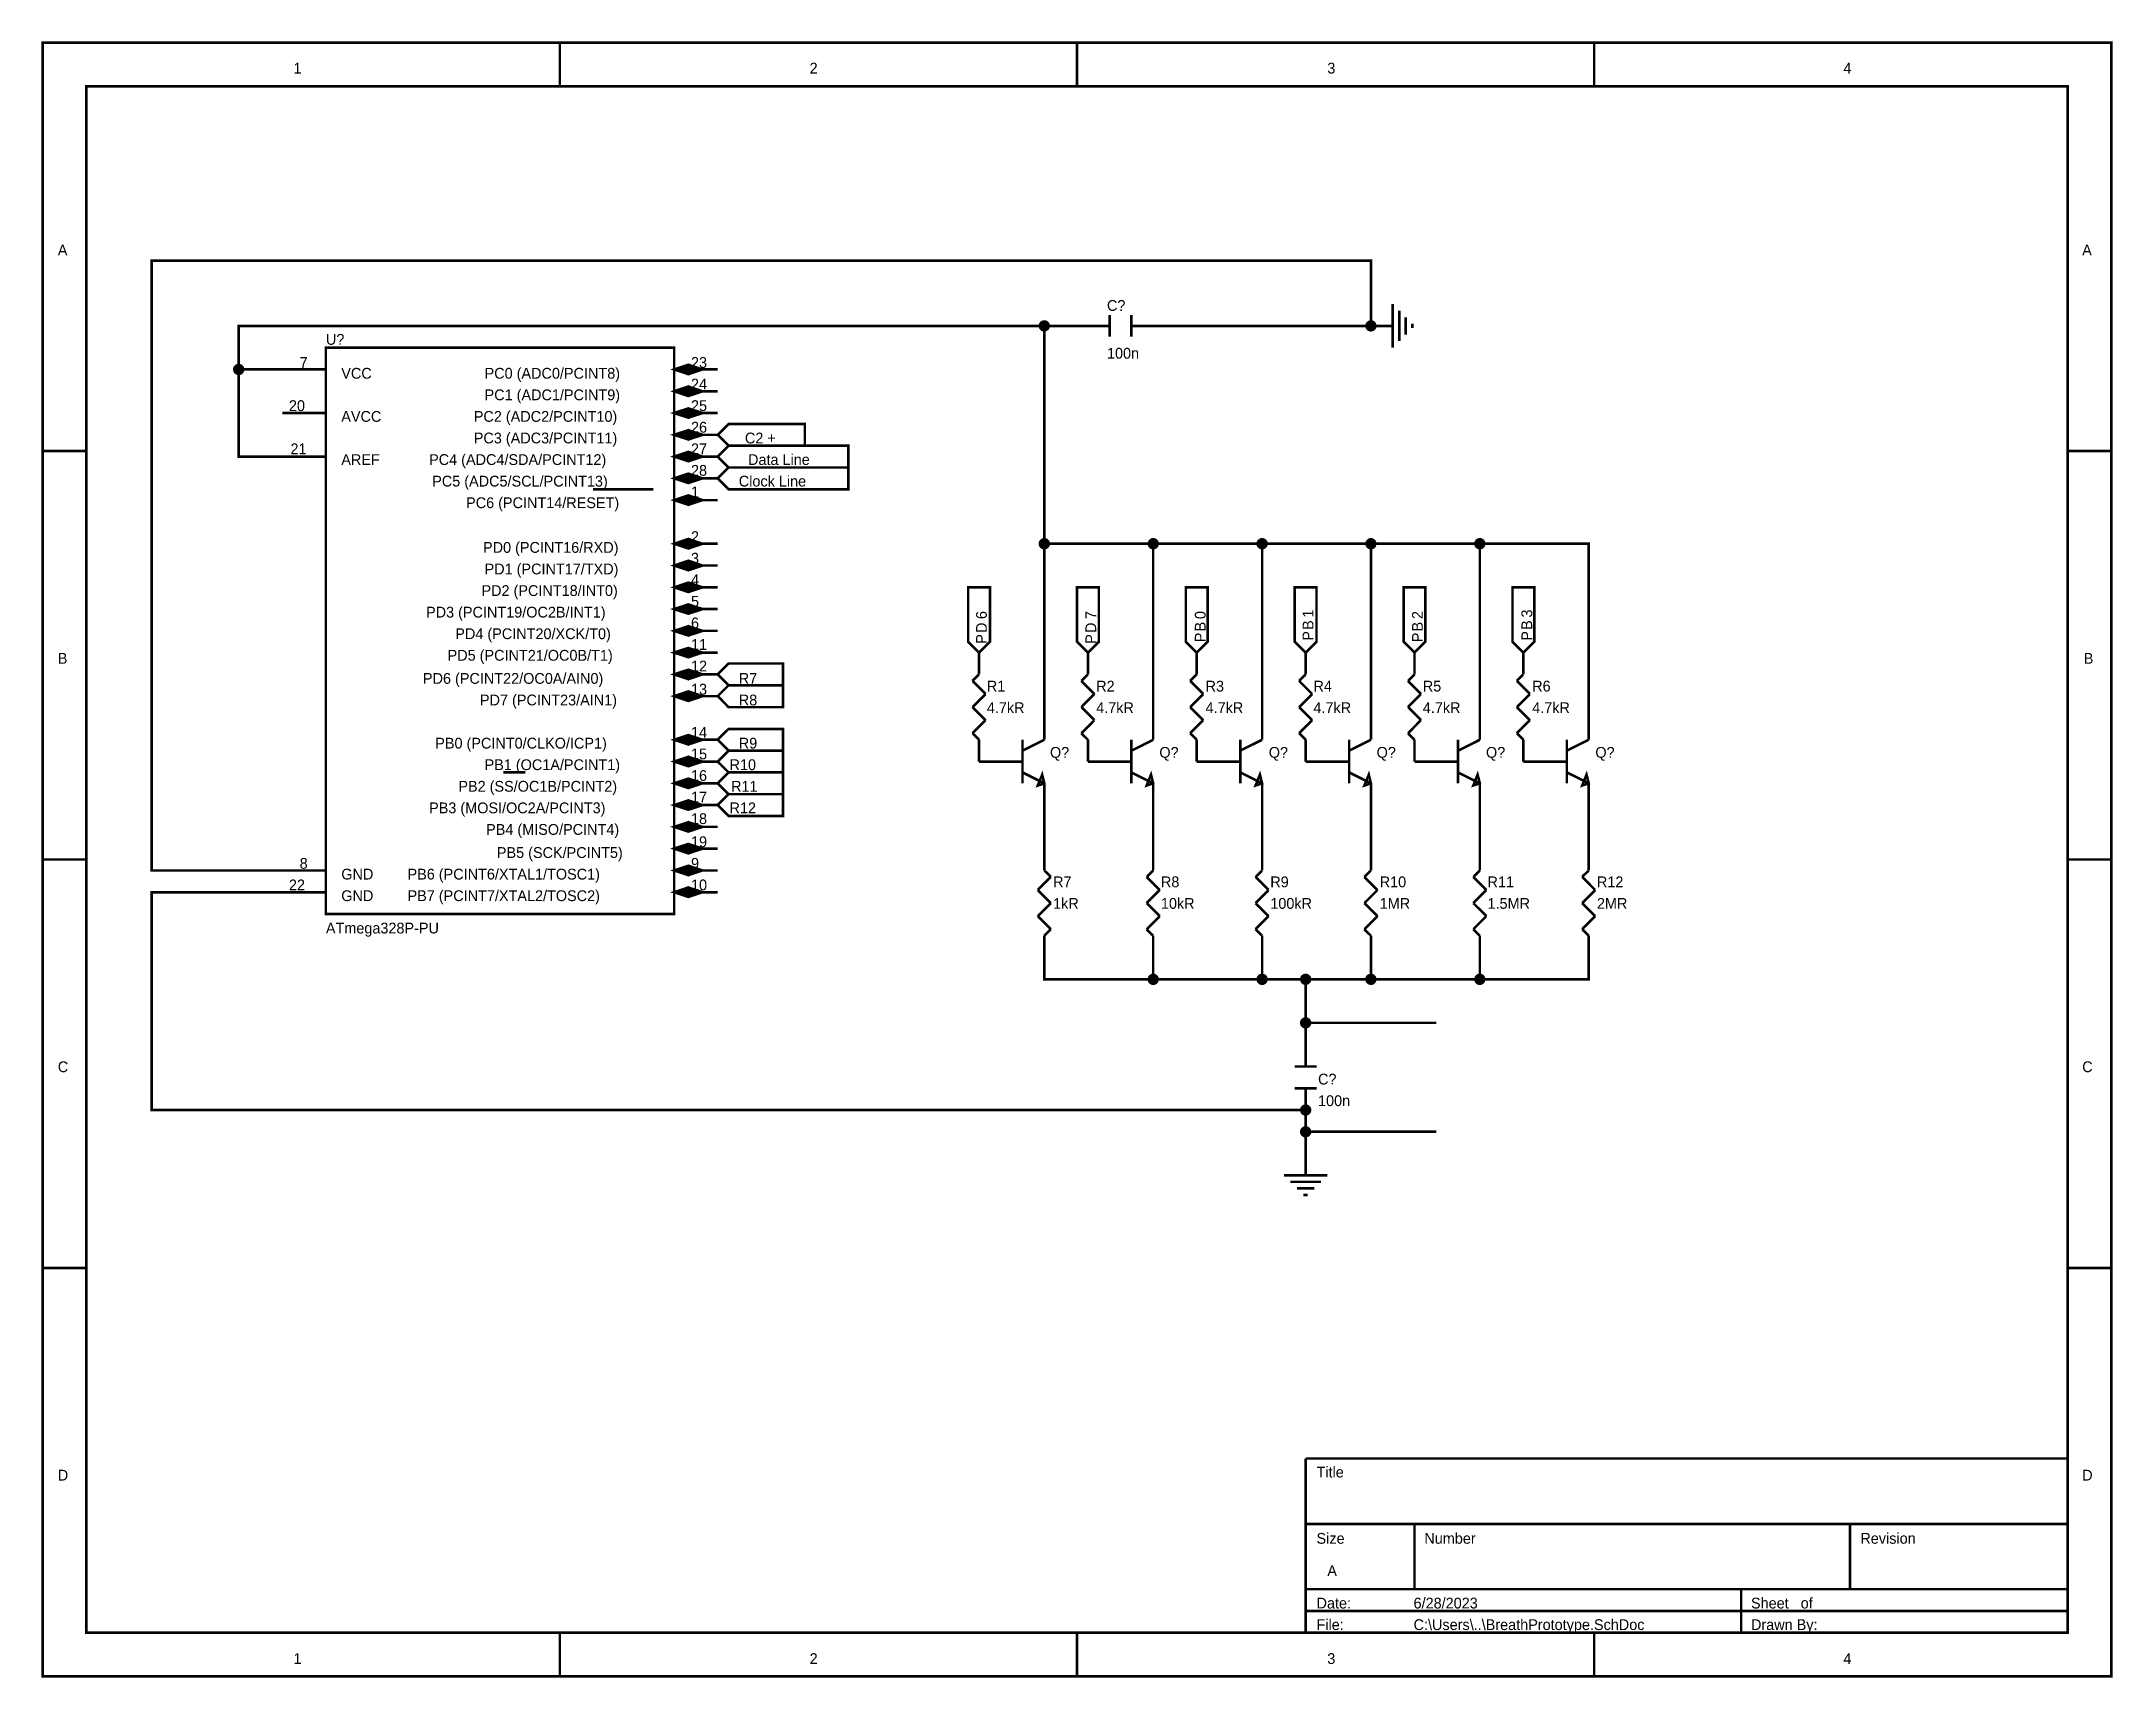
# Model space of a CAD drawing. Header units: inches. Extents: x 0 to 9.51, y -0.01 to 7.51.
import ezdxf

# ---------------------------------------------------------------- set-up
doc = ezdxf.new("R2010")
doc.units = ezdxf.units.IN
doc.header["$MEASUREMENT"] = 0
doc.layers.add('Sheet', color=255, linetype='Continuous')

msp = doc.modelspace()

# ---------------------------------------------------------------- texts
at = {"layer": 'Sheet'}
for s, height, p in [('1', 0.0495, (1.153, 7.3585)), ('2', 0.0495, (3.5227, 7.3585)), ('3', 0.0495, (5.8995, 7.3585)), ('4', 0.0495, (8.2692, 7.3585)), ('A', 0.0495, (0.0707, 6.5236)), ('A', 0.0495, (9.3656, 6.5236)), ('C?', 0.04953, (4.8879, 6.2689)), ('U?', 0.04953, (1.3016, 6.1132)), ('100n', 0.04953, (4.8879, 6.0495)), ('7', 0.0495, (1.1813, 6.0071)), ('VCC', 0.04953, (1.3723, 5.9575)), ('PC0 (ADC0/PCINT8)', 0.049528, (2.0302, 5.9575)), ('23', 0.04953, (2.978, 6.0071)), ('PC1 (ADC1/PCINT9)', 0.049528, (2.0302, 5.8585)), ('24', 0.04953, (2.978, 5.908)), ('20', 0.04953, (1.1318, 5.809)), ('AVCC', 0.04953, (1.3723, 5.7594)), ('PC2 (ADC2/PCINT10)', 0.049528, (1.9806, 5.7594)), ('25', 0.04953, (2.978, 5.809)), ('PC3 (ADC3/PCINT11)', 0.049528, (1.9806, 5.6604)), ('26', 0.04953, (2.978, 5.7099)), ('C2 +', 0.04953, (3.2256, 5.6604)), ('21', 0.04953, (1.1389, 5.6108)), ('AREF', 0.04953, (1.3723, 5.5613)), ('PC4 (ADC4/SDA/PCINT12)', 0.049528, (1.7755, 5.5613)), ('27', 0.04953, (2.978, 5.6108)), ('Data Line', 0.04953, (3.2398, 5.5613)), ('28', 0.04953, (2.978, 5.5118)), ('PC5 (ADC5/SCL/PCINT13)', 0.049528, (1.7897, 5.4623)), ('1', 0.0495, (2.978, 5.4127)), ('Clock Line', 0.04953, (3.1973, 5.4623)), ('PC6 (PCINT14/RESET)', 0.049528, (1.9453, 5.3632)), ('2', 0.0495, (2.978, 5.2075)), ('PD0 (PCINT16/RXD)', 0.049528, (2.0231, 5.158)), ('3', 0.0495, (2.978, 5.1085)), ('PD1 (PCINT17/TXD)', 0.049528, (2.0302, 5.059)), ('4', 0.0495, (2.978, 5.0094)), ('PD2 (PCINT18/INT0)', 0.049528, (2.016, 4.9599)), ('5', 0.0495, (2.978, 4.9104)), ('PD3 (PCINT19/OC2B/INT1)', 0.049528, (1.7614, 4.8608)), ('6', 0.0495, (2.978, 4.8113)), ('PD4 (PCINT20/XCK/T0)', 0.049528, (1.8958, 4.7618)), ('11', 0.04953, (2.978, 4.7123)), ('B', 0.0495, (0.0707, 4.6486)), ('PD5 (PCINT21/OC0B/T1)', 0.049528, (1.8604, 4.6627)), ('12', 0.04953, (2.978, 4.6132)), ('B', 0.0495, (9.3727, 4.6486)), ('PD6 (PCINT22/OC0A/AIN0)', 0.049528, (1.7472, 4.5566)), ('R7', 0.04953, (3.1973, 4.5566)), ('R1', 0.04953, (4.3362, 4.5212)), ('R2', 0.04953, (4.8384, 4.5212)), ('R3', 0.04953, (5.3407, 4.5212)), ('R4', 0.04953, (5.8358, 4.5212)), ('R5', 0.04953, (6.338, 4.5212)), ('R6', 0.04953, (6.8403, 4.5212)), ('PD7 (PCINT23/AIN1)', 0.049528, (2.0089, 4.4575)), ('13', 0.04953, (2.978, 4.5071)), ('R8', 0.04953, (3.1973, 4.4575)), ('4.7kR', 0.04953, (4.3362, 4.4222)), ('4.7kR', 0.04953, (4.8384, 4.4222)), ('4.7kR', 0.04953, (5.3407, 4.4222)), ('4.7kR', 0.04953, (5.8358, 4.4222)), ('4.7kR', 0.04953, (6.338, 4.4222)), ('4.7kR', 0.04953, (6.8403, 4.4222)), ('PB0 (PCINT0/CLKO/ICP1)', 0.049528, (1.8038, 4.2594)), ('14', 0.04953, (2.978, 4.309)), ('R9', 0.04953, (3.1973, 4.2594)), ('PB1 (OC1A/PCINT1)', 0.049528, (2.0302, 4.1604)), ('15', 0.04953, (2.978, 4.2099)), ('R10', 0.04953, (3.1549, 4.1604)), ('Q?', 0.04953, (4.6262, 4.217)), ('Q?', 0.04953, (5.1284, 4.217)), ('Q?', 0.04953, (5.6307, 4.217)), ('Q?', 0.04953, (6.1258, 4.217)), ('Q?', 0.04953, (6.6281, 4.217)), ('Q?', 0.04953, (7.1303, 4.217)), ('PB2 (SS/OC1B/PCINT2)', 0.049528, (1.9099, 4.0613)), ('16', 0.04953, (2.978, 4.1108)), ('R11', 0.04953, (3.162, 4.0613)), ('PB3 (MOSI/OC2A/PCINT3)', 0.049528, (1.7755, 3.9623)), ('17', 0.04953, (2.978, 4.0118)), ('R12', 0.04953, (3.1549, 3.9623)), ('PB4 (MISO/PCINT4)', 0.049528, (2.0372, 3.8632)), ('18', 0.04953, (2.978, 3.9127)), ('PB5 (SCK/PCINT5)', 0.049528, (2.0867, 3.7571)), ('19', 0.04953, (2.978, 3.8066)), ('8', 0.0495, (1.1813, 3.7075)), ('PB6 (PCINT6/XTAL1/TOSC1)', 0.049528, (1.6765, 3.658)), ('9', 0.0495, (2.978, 3.7075)), ('22', 0.04953, (1.1318, 3.6085)), ('GND', 0.04953, (1.3723, 3.658)), ('10', 0.04953, (2.978, 3.6085)), ('R7', 0.04953, (4.6404, 3.6226)), ('R8', 0.04953, (5.1355, 3.6226)), ('R9', 0.04953, (5.6378, 3.6226)), ('R10', 0.04953, (6.14, 3.6226)), ('R11', 0.04953, (6.6351, 3.6226)), ('R12', 0.04953, (7.1374, 3.6226)), ('GND', 0.04953, (1.3723, 3.559)), ('PB7 (PCINT7/XTAL2/TOSC2)', 0.049528, (1.6765, 3.559)), ('1kR', 0.04953, (4.6404, 3.5236)), ('10kR', 0.04953, (5.1355, 3.5236)), ('100kR', 0.04953, (5.6378, 3.5236)), ('1MR', 0.04953, (6.14, 3.5236)), ('1.5MR', 0.04953, (6.6351, 3.5236)), ('2MR', 0.04953, (7.1374, 3.5236)), ('ATmega328P-PU', 0.049528, (1.3016, 3.4104)), ('C', 0.0495, (0.0707, 2.7736)), ('C?', 0.04953, (5.857, 2.717)), ('C', 0.0495, (9.3656, 2.7736)), ('100n', 0.04953, (5.857, 2.6179)), ('Title', 0.04953, (5.85, 0.9127)), ('D', 0.0495, (0.0707, 0.8986)), ('D', 0.0495, (9.3656, 0.8986)), ('Size', 0.04953, (5.85, 0.6085)), ('Number', 0.04953, (6.3451, 0.6085)), ('Revision', 0.04953, (8.347, 0.6085)), ('A', 0.0495, (5.8995, 0.4599)), ('Date:', 0.04953, (5.85, 0.3113)), ('6/28/2023', 0.04953, (6.2956, 0.3113)), ('Sheet   of', 0.04953, (7.8448, 0.3113)), ('File:', 0.04953, (5.85, 0.2123)), ('C:\\Users\\..\\BreathPrototype.SchDoc', 0.049528, (6.2956, 0.2123)), ('Drawn By:', 0.04953, (7.8448, 0.2123)), ('1', 0.0495, (1.153, 0.0566)), ('2', 0.0495, (3.5227, 0.0566)), ('3', 0.0495, (5.8995, 0.0566)), ('4', 0.0495, (8.2692, 0.0566))]:
    msp.add_text(s, height=height, dxfattribs=at).set_placement(p)
for s, p in [('6', (4.3362, 4.8538)), ('7', (4.8384, 4.8538)), ('0', (5.3407, 4.8538)), ('1', (5.8358, 4.8608)), ('2', (6.338, 4.8538)), ('3', (6.8403, 4.8608)), ('D', (4.3362, 4.7901)), ('P', (4.3362, 4.7406)), ('D', (4.8384, 4.7901)), ('P', (4.8384, 4.7406)), ('B', (5.3407, 4.7972)), ('P', (5.3407, 4.7476)), ('B', (5.8358, 4.8042)), ('P', (5.8358, 4.7547)), ('B', (6.338, 4.7972)), ('P', (6.338, 4.7476)), ('B', (6.8403, 4.8042)), ('P', (6.8403, 4.7547))]:
    msp.add_text(s, height=0.0495, rotation=90, dxfattribs=at).set_placement(p)

# ---------------------------------------------------------------- linework, layer by layer
at = {"layer": 'Sheet'}
for points in [[(0.0013, 7.5, 0.0118, 0.0118, 0), (9.4991, 7.5, 0.0118, 0.0118, 0), (9.4991, 0, 0.0118, 0.0118, 0), (0.0013, 0, 0.0118, 0.0118, 0), (0.0013, 7.5, 0.0118, 0.0118, 0)], [(0.0013, 7.5, 0.0039, 0.0039, 0), (0.0013, 0, 0.0039, 0.0039, 0), (9.4991, 0, 0.0039, 0.0039, 0), (9.4991, 7.5, 0.0039, 0.0039, 0), (0.0013, 7.5, 0.0039, 0.0039, 0), (0.0013, 7.5, 0.0039, 0.0039, 0)], [(0.2012, 7.2997, 0.0118, 0.0118, 0), (9.2993, 7.2997, 0.0118, 0.0118, 0), (9.2993, 0.1999, 0.0118, 0.0118, 0), (0.2012, 0.1999, 0.0118, 0.0118, 0), (0.2012, 7.2997, 0.0118, 0.0118, 0)], [(0.2012, 7.2997, 0.0039, 0.0039, 0), (0.2012, 0.1999, 0.0039, 0.0039, 0), (9.2993, 0.1999, 0.0039, 0.0039, 0), (9.2993, 7.2997, 0.0039, 0.0039, 0), (0.2012, 7.2997, 0.0039, 0.0039, 0), (0.2012, 7.2997, 0.0039, 0.0039, 0)], [(4.59, 6.2, 0.02, 0.02, 1), (4.61, 6.2, 0.02, 0.02, 1)], [(6.09, 6.2, 0.02, 0.02, 1), (6.11, 6.2, 0.02, 0.02, 1)], [(1.3011, 6.0999, 0.0118, 0.0118, 0), (2.9007, 6.0999, 0.0118, 0.0118, 0), (2.9007, 3.4997, 0.0118, 0.0118, 0), (1.3011, 3.4997, 0.0118, 0.0118, 0), (1.3011, 6.0999, 0.0118, 0.0118, 0)], [(1.3011, 6.0999, 0.0039, 0.0039, 0), (1.3011, 3.4997, 0.0039, 0.0039, 0), (2.9007, 3.4997, 0.0039, 0.0039, 0), (2.9007, 6.0999, 0.0039, 0.0039, 0), (1.3011, 6.0999, 0.0039, 0.0039, 0), (1.3011, 6.0999, 0.0039, 0.0039, 0)], [(0.89, 6, 0.02, 0.02, 1), (0.91, 6, 0.02, 0.02, 1)], [(2.9608, 6.0199, 0.0118, 0.0118, 0), (2.9007, 6, 0.0118, 0.0118, 0), (2.9608, 5.9797, 0.0118, 0.0118, 0), (2.9608, 6.0199, 0.0118, 0.0118, 0)], [(2.9608, 6.0199, 0.0039, 0.0039, 0), (2.9007, 6, 0.0039, 0.0039, 0), (2.9608, 5.9797, 0.0039, 0.0039, 0), (2.9608, 6.0199, 0.0039, 0.0039, 0)], [(2.9705, 6.0199, 0.0118, 0.0118, 0), (2.9705, 5.9797, 0.0118, 0.0118, 0), (3.0306, 6, 0.0118, 0.0118, 0), (2.9705, 6.0199, 0.0118, 0.0118, 0)], [(2.9705, 6.0199, 0.0039, 0.0039, 0), (2.9705, 5.9797, 0.0039, 0.0039, 0), (3.0306, 6, 0.0039, 0.0039, 0), (2.9705, 6.0199, 0.0039, 0.0039, 0)], [(2.9608, 5.92, 0.0118, 0.0118, 0), (2.9007, 5.8996, 0.0118, 0.0118, 0), (2.9608, 5.8797, 0.0118, 0.0118, 0), (2.9608, 5.92, 0.0118, 0.0118, 0)], [(2.9608, 5.92, 0.0039, 0.0039, 0), (2.9007, 5.8996, 0.0039, 0.0039, 0), (2.9608, 5.8797, 0.0039, 0.0039, 0), (2.9608, 5.92, 0.0039, 0.0039, 0)], [(2.9705, 5.92, 0.0118, 0.0118, 0), (2.9705, 5.8797, 0.0118, 0.0118, 0), (3.0306, 5.8996, 0.0118, 0.0118, 0), (2.9705, 5.92, 0.0118, 0.0118, 0)], [(2.9705, 5.92, 0.0039, 0.0039, 0), (2.9705, 5.8797, 0.0039, 0.0039, 0), (3.0306, 5.8996, 0.0039, 0.0039, 0), (2.9705, 5.92, 0.0039, 0.0039, 0)], [(2.9608, 5.8196, 0.0118, 0.0118, 0), (2.9007, 5.7997, 0.0118, 0.0118, 0), (2.9608, 5.7798, 0.0118, 0.0118, 0), (2.9608, 5.8196, 0.0118, 0.0118, 0)], [(2.9608, 5.8196, 0.0039, 0.0039, 0), (2.9007, 5.7997, 0.0039, 0.0039, 0), (2.9608, 5.7798, 0.0039, 0.0039, 0), (2.9608, 5.8196, 0.0039, 0.0039, 0)], [(2.9705, 5.8196, 0.0118, 0.0118, 0), (2.9705, 5.7798, 0.0118, 0.0118, 0), (3.0306, 5.7997, 0.0118, 0.0118, 0), (2.9705, 5.8196, 0.0118, 0.0118, 0)], [(2.9705, 5.8196, 0.0039, 0.0039, 0), (2.9705, 5.7798, 0.0039, 0.0039, 0), (3.0306, 5.7997, 0.0039, 0.0039, 0), (2.9705, 5.8196, 0.0039, 0.0039, 0)], [(2.9608, 5.7196, 0.0118, 0.0118, 0), (2.9007, 5.6997, 0.0118, 0.0118, 0), (2.9608, 5.6798, 0.0118, 0.0118, 0), (2.9608, 5.7196, 0.0118, 0.0118, 0)], [(2.9608, 5.7196, 0.0039, 0.0039, 0), (2.9007, 5.6997, 0.0039, 0.0039, 0), (2.9608, 5.6798, 0.0039, 0.0039, 0), (2.9608, 5.7196, 0.0039, 0.0039, 0)], [(2.9705, 5.7196, 0.0118, 0.0118, 0), (2.9705, 5.6798, 0.0118, 0.0118, 0), (3.0306, 5.6997, 0.0118, 0.0118, 0), (2.9705, 5.7196, 0.0118, 0.0118, 0)], [(2.9705, 5.7196, 0.0039, 0.0039, 0), (2.9705, 5.6798, 0.0039, 0.0039, 0), (3.0306, 5.6997, 0.0039, 0.0039, 0), (2.9705, 5.7196, 0.0039, 0.0039, 0)], [(3.1505, 5.6498, 0.0118, 0.0118, 0), (3.1005, 5.6997, 0.0118, 0.0118, 0), (3.1505, 5.7497, 0.0118, 0.0118, 0), (3.5006, 5.7497, 0.0118, 0.0118, 0), (3.5006, 5.6498, 0.0118, 0.0118, 0), (3.1505, 5.6498, 0.0118, 0.0118, 0)], [(3.1505, 5.6498, 0.0039, 0.0039, 0), (3.1005, 5.6997, 0.0039, 0.0039, 0), (3.1505, 5.7497, 0.0039, 0.0039, 0), (3.5006, 5.7497, 0.0039, 0.0039, 0), (3.5006, 5.6498, 0.0039, 0.0039, 0), (3.1505, 5.6498, 0.0039, 0.0039, 0)], [(2.9608, 5.6197, 0.0118, 0.0118, 0), (2.9007, 5.5998, 0.0118, 0.0118, 0), (2.9608, 5.5799, 0.0118, 0.0118, 0), (2.9608, 5.6197, 0.0118, 0.0118, 0)], [(2.9608, 5.6197, 0.0039, 0.0039, 0), (2.9007, 5.5998, 0.0039, 0.0039, 0), (2.9608, 5.5799, 0.0039, 0.0039, 0), (2.9608, 5.6197, 0.0039, 0.0039, 0)], [(2.9705, 5.6197, 0.0118, 0.0118, 0), (2.9705, 5.5799, 0.0118, 0.0118, 0), (3.0306, 5.5998, 0.0118, 0.0118, 0), (2.9705, 5.6197, 0.0118, 0.0118, 0)], [(2.9705, 5.6197, 0.0039, 0.0039, 0), (2.9705, 5.5799, 0.0039, 0.0039, 0), (3.0306, 5.5998, 0.0039, 0.0039, 0), (2.9705, 5.6197, 0.0039, 0.0039, 0)], [(3.1505, 5.5498, 0.0118, 0.0118, 0), (3.1005, 5.5998, 0.0118, 0.0118, 0), (3.1505, 5.6498, 0.0118, 0.0118, 0), (3.7004, 5.6498, 0.0118, 0.0118, 0), (3.7004, 5.5498, 0.0118, 0.0118, 0), (3.1505, 5.5498, 0.0118, 0.0118, 0)], [(3.1505, 5.5498, 0.0039, 0.0039, 0), (3.1005, 5.5998, 0.0039, 0.0039, 0), (3.1505, 5.6498, 0.0039, 0.0039, 0), (3.7004, 5.6498, 0.0039, 0.0039, 0), (3.7004, 5.5498, 0.0039, 0.0039, 0), (3.1505, 5.5498, 0.0039, 0.0039, 0)], [(2.9608, 5.5198, 0.0118, 0.0118, 0), (2.9007, 5.4999, 0.0118, 0.0118, 0), (2.9608, 5.48, 0.0118, 0.0118, 0), (2.9608, 5.5198, 0.0118, 0.0118, 0)], [(2.9608, 5.5198, 0.0039, 0.0039, 0), (2.9007, 5.4999, 0.0039, 0.0039, 0), (2.9608, 5.48, 0.0039, 0.0039, 0), (2.9608, 5.5198, 0.0039, 0.0039, 0)], [(2.9705, 5.5198, 0.0118, 0.0118, 0), (2.9705, 5.48, 0.0118, 0.0118, 0), (3.0306, 5.4999, 0.0118, 0.0118, 0), (2.9705, 5.5198, 0.0118, 0.0118, 0)], [(2.9705, 5.5198, 0.0039, 0.0039, 0), (2.9705, 5.48, 0.0039, 0.0039, 0), (3.0306, 5.4999, 0.0039, 0.0039, 0), (2.9705, 5.5198, 0.0039, 0.0039, 0)], [(3.1505, 5.4499, 0.0118, 0.0118, 0), (3.1005, 5.4999, 0.0118, 0.0118, 0), (3.1505, 5.5498, 0.0118, 0.0118, 0), (3.7004, 5.5498, 0.0118, 0.0118, 0), (3.7004, 5.4499, 0.0118, 0.0118, 0), (3.1505, 5.4499, 0.0118, 0.0118, 0)], [(3.1505, 5.4499, 0.0039, 0.0039, 0), (3.1005, 5.4999, 0.0039, 0.0039, 0), (3.1505, 5.5498, 0.0039, 0.0039, 0), (3.7004, 5.5498, 0.0039, 0.0039, 0), (3.7004, 5.4499, 0.0039, 0.0039, 0), (3.1505, 5.4499, 0.0039, 0.0039, 0)], [(2.9608, 5.4198, 0.0118, 0.0118, 0), (2.9007, 5.3999, 0.0118, 0.0118, 0), (2.9608, 5.38, 0.0118, 0.0118, 0), (2.9608, 5.4198, 0.0118, 0.0118, 0)], [(2.9608, 5.4198, 0.0039, 0.0039, 0), (2.9007, 5.3999, 0.0039, 0.0039, 0), (2.9608, 5.38, 0.0039, 0.0039, 0), (2.9608, 5.4198, 0.0039, 0.0039, 0)], [(2.9705, 5.4198, 0.0118, 0.0118, 0), (2.9705, 5.38, 0.0118, 0.0118, 0), (3.0306, 5.3999, 0.0118, 0.0118, 0), (2.9705, 5.4198, 0.0118, 0.0118, 0)], [(2.9705, 5.4198, 0.0039, 0.0039, 0), (2.9705, 5.38, 0.0039, 0.0039, 0), (3.0306, 5.3999, 0.0039, 0.0039, 0), (2.9705, 5.4198, 0.0039, 0.0039, 0)], [(2.9608, 5.2199, 0.0118, 0.0118, 0), (2.9007, 5.1996, 0.0118, 0.0118, 0), (2.9608, 5.1797, 0.0118, 0.0118, 0), (2.9608, 5.2199, 0.0118, 0.0118, 0)], [(2.9608, 5.2199, 0.0039, 0.0039, 0), (2.9007, 5.1996, 0.0039, 0.0039, 0), (2.9608, 5.1797, 0.0039, 0.0039, 0), (2.9608, 5.2199, 0.0039, 0.0039, 0)], [(2.9705, 5.2199, 0.0118, 0.0118, 0), (2.9705, 5.1797, 0.0118, 0.0118, 0), (3.0306, 5.1996, 0.0118, 0.0118, 0), (2.9705, 5.2199, 0.0118, 0.0118, 0)], [(2.9705, 5.2199, 0.0039, 0.0039, 0), (2.9705, 5.1797, 0.0039, 0.0039, 0), (3.0306, 5.1996, 0.0039, 0.0039, 0), (2.9705, 5.2199, 0.0039, 0.0039, 0)], [(4.59, 5.2, 0.02, 0.02, 1), (4.61, 5.2, 0.02, 0.02, 1)], [(5.09, 5.2, 0.02, 0.02, 1), (5.11, 5.2, 0.02, 0.02, 1)], [(5.59, 5.2, 0.02, 0.02, 1), (5.61, 5.2, 0.02, 0.02, 1)], [(6.09, 5.2, 0.02, 0.02, 1), (6.11, 5.2, 0.02, 0.02, 1)], [(6.59, 5.2, 0.02, 0.02, 1), (6.61, 5.2, 0.02, 0.02, 1)], [(2.9608, 5.12, 0.0118, 0.0118, 0), (2.9007, 5.0996, 0.0118, 0.0118, 0), (2.9608, 5.0797, 0.0118, 0.0118, 0), (2.9608, 5.12, 0.0118, 0.0118, 0)], [(2.9608, 5.12, 0.0039, 0.0039, 0), (2.9007, 5.0996, 0.0039, 0.0039, 0), (2.9608, 5.0797, 0.0039, 0.0039, 0), (2.9608, 5.12, 0.0039, 0.0039, 0)], [(2.9705, 5.12, 0.0118, 0.0118, 0), (2.9705, 5.0797, 0.0118, 0.0118, 0), (3.0306, 5.0996, 0.0118, 0.0118, 0), (2.9705, 5.12, 0.0118, 0.0118, 0)], [(2.9705, 5.12, 0.0039, 0.0039, 0), (2.9705, 5.0797, 0.0039, 0.0039, 0), (3.0306, 5.0996, 0.0039, 0.0039, 0), (2.9705, 5.12, 0.0039, 0.0039, 0)], [(2.9608, 5.0196, 0.0118, 0.0118, 0), (2.9007, 4.9997, 0.0118, 0.0118, 0), (2.9608, 4.9798, 0.0118, 0.0118, 0), (2.9608, 5.0196, 0.0118, 0.0118, 0)], [(2.9608, 5.0196, 0.0039, 0.0039, 0), (2.9007, 4.9997, 0.0039, 0.0039, 0), (2.9608, 4.9798, 0.0039, 0.0039, 0), (2.9608, 5.0196, 0.0039, 0.0039, 0)], [(2.9705, 5.0196, 0.0118, 0.0118, 0), (2.9705, 4.9798, 0.0118, 0.0118, 0), (3.0306, 4.9997, 0.0118, 0.0118, 0), (2.9705, 5.0196, 0.0118, 0.0118, 0)], [(2.9705, 5.0196, 0.0039, 0.0039, 0), (2.9705, 4.9798, 0.0039, 0.0039, 0), (3.0306, 4.9997, 0.0039, 0.0039, 0), (2.9705, 5.0196, 0.0039, 0.0039, 0)], [(4.3503, 4.7499, 0.0118, 0.0118, 0), (4.3004, 4.6999, 0.0118, 0.0118, 0), (4.2504, 4.7499, 0.0118, 0.0118, 0), (4.2504, 4.9997, 0.0118, 0.0118, 0), (4.3503, 4.9997, 0.0118, 0.0118, 0), (4.3503, 4.7499, 0.0118, 0.0118, 0)], [(4.3503, 4.7499, 0.0039, 0.0039, 0), (4.3004, 4.6999, 0.0039, 0.0039, 0), (4.2504, 4.7499, 0.0039, 0.0039, 0), (4.2504, 4.9997, 0.0039, 0.0039, 0), (4.3503, 4.9997, 0.0039, 0.0039, 0), (4.3503, 4.7499, 0.0039, 0.0039, 0)], [(4.8504, 4.7499, 0.0118, 0.0118, 0), (4.8004, 4.6999, 0.0118, 0.0118, 0), (4.75, 4.7499, 0.0118, 0.0118, 0), (4.75, 4.9997, 0.0118, 0.0118, 0), (4.8504, 4.9997, 0.0118, 0.0118, 0), (4.8504, 4.7499, 0.0118, 0.0118, 0)], [(4.8504, 4.7499, 0.0039, 0.0039, 0), (4.8004, 4.6999, 0.0039, 0.0039, 0), (4.75, 4.7499, 0.0039, 0.0039, 0), (4.75, 4.9997, 0.0039, 0.0039, 0), (4.8504, 4.9997, 0.0039, 0.0039, 0), (4.8504, 4.7499, 0.0039, 0.0039, 0)], [(5.3499, 4.7499, 0.0118, 0.0118, 0), (5.3, 4.6999, 0.0118, 0.0118, 0), (5.25, 4.7499, 0.0118, 0.0118, 0), (5.25, 4.9997, 0.0118, 0.0118, 0), (5.3499, 4.9997, 0.0118, 0.0118, 0), (5.3499, 4.7499, 0.0118, 0.0118, 0)], [(5.3499, 4.7499, 0.0039, 0.0039, 0), (5.3, 4.6999, 0.0039, 0.0039, 0), (5.25, 4.7499, 0.0039, 0.0039, 0), (5.25, 4.9997, 0.0039, 0.0039, 0), (5.3499, 4.9997, 0.0039, 0.0039, 0), (5.3499, 4.7499, 0.0039, 0.0039, 0)], [(5.85, 4.7499, 0.0118, 0.0118, 0), (5.8, 4.6999, 0.0118, 0.0118, 0), (5.75, 4.7499, 0.0118, 0.0118, 0), (5.75, 4.9997, 0.0118, 0.0118, 0), (5.85, 4.9997, 0.0118, 0.0118, 0), (5.85, 4.7499, 0.0118, 0.0118, 0)], [(5.85, 4.7499, 0.0039, 0.0039, 0), (5.8, 4.6999, 0.0039, 0.0039, 0), (5.75, 4.7499, 0.0039, 0.0039, 0), (5.75, 4.9997, 0.0039, 0.0039, 0), (5.85, 4.9997, 0.0039, 0.0039, 0), (5.85, 4.7499, 0.0039, 0.0039, 0)], [(6.35, 4.7499, 0.0118, 0.0118, 0), (6.3, 4.6999, 0.0118, 0.0118, 0), (6.2496, 4.7499, 0.0118, 0.0118, 0), (6.2496, 4.9997, 0.0118, 0.0118, 0), (6.35, 4.9997, 0.0118, 0.0118, 0), (6.35, 4.7499, 0.0118, 0.0118, 0)], [(6.35, 4.7499, 0.0039, 0.0039, 0), (6.3, 4.6999, 0.0039, 0.0039, 0), (6.2496, 4.7499, 0.0039, 0.0039, 0), (6.2496, 4.9997, 0.0039, 0.0039, 0), (6.35, 4.9997, 0.0039, 0.0039, 0), (6.35, 4.7499, 0.0039, 0.0039, 0)], [(6.8496, 4.7499, 0.0118, 0.0118, 0), (6.7996, 4.6999, 0.0118, 0.0118, 0), (6.7497, 4.7499, 0.0118, 0.0118, 0), (6.7497, 4.9997, 0.0118, 0.0118, 0), (6.8496, 4.9997, 0.0118, 0.0118, 0), (6.8496, 4.7499, 0.0118, 0.0118, 0)], [(6.8496, 4.7499, 0.0039, 0.0039, 0), (6.7996, 4.6999, 0.0039, 0.0039, 0), (6.7497, 4.7499, 0.0039, 0.0039, 0), (6.7497, 4.9997, 0.0039, 0.0039, 0), (6.8496, 4.9997, 0.0039, 0.0039, 0), (6.8496, 4.7499, 0.0039, 0.0039, 0)], [(2.9608, 4.9197, 0.0118, 0.0118, 0), (2.9007, 4.8998, 0.0118, 0.0118, 0), (2.9608, 4.8799, 0.0118, 0.0118, 0), (2.9608, 4.9197, 0.0118, 0.0118, 0)], [(2.9608, 4.9197, 0.0039, 0.0039, 0), (2.9007, 4.8998, 0.0039, 0.0039, 0), (2.9608, 4.8799, 0.0039, 0.0039, 0), (2.9608, 4.9197, 0.0039, 0.0039, 0)], [(2.9705, 4.9197, 0.0118, 0.0118, 0), (2.9705, 4.8799, 0.0118, 0.0118, 0), (3.0306, 4.8998, 0.0118, 0.0118, 0), (2.9705, 4.9197, 0.0118, 0.0118, 0)], [(2.9705, 4.9197, 0.0039, 0.0039, 0), (2.9705, 4.8799, 0.0039, 0.0039, 0), (3.0306, 4.8998, 0.0039, 0.0039, 0), (2.9705, 4.9197, 0.0039, 0.0039, 0)], [(2.9608, 4.8197, 0.0118, 0.0118, 0), (2.9007, 4.7998, 0.0118, 0.0118, 0), (2.9608, 4.7799, 0.0118, 0.0118, 0), (2.9608, 4.8197, 0.0118, 0.0118, 0)], [(2.9608, 4.8197, 0.0039, 0.0039, 0), (2.9007, 4.7998, 0.0039, 0.0039, 0), (2.9608, 4.7799, 0.0039, 0.0039, 0), (2.9608, 4.8197, 0.0039, 0.0039, 0)], [(2.9705, 4.8197, 0.0118, 0.0118, 0), (2.9705, 4.7799, 0.0118, 0.0118, 0), (3.0306, 4.7998, 0.0118, 0.0118, 0), (2.9705, 4.8197, 0.0118, 0.0118, 0)], [(2.9705, 4.8197, 0.0039, 0.0039, 0), (2.9705, 4.7799, 0.0039, 0.0039, 0), (3.0306, 4.7998, 0.0039, 0.0039, 0), (2.9705, 4.8197, 0.0039, 0.0039, 0)], [(2.9608, 4.7198, 0.0118, 0.0118, 0), (2.9007, 4.6999, 0.0118, 0.0118, 0), (2.9608, 4.68, 0.0118, 0.0118, 0), (2.9608, 4.7198, 0.0118, 0.0118, 0)], [(2.9608, 4.7198, 0.0039, 0.0039, 0), (2.9007, 4.6999, 0.0039, 0.0039, 0), (2.9608, 4.68, 0.0039, 0.0039, 0), (2.9608, 4.7198, 0.0039, 0.0039, 0)], [(2.9705, 4.7198, 0.0118, 0.0118, 0), (2.9705, 4.68, 0.0118, 0.0118, 0), (3.0306, 4.6999, 0.0118, 0.0118, 0), (2.9705, 4.7198, 0.0118, 0.0118, 0)], [(2.9705, 4.7198, 0.0039, 0.0039, 0), (2.9705, 4.68, 0.0039, 0.0039, 0), (3.0306, 4.6999, 0.0039, 0.0039, 0), (2.9705, 4.7198, 0.0039, 0.0039, 0)], [(2.9608, 4.6198, 0.0118, 0.0118, 0), (2.9007, 4.5999, 0.0118, 0.0118, 0), (2.9608, 4.5796, 0.0118, 0.0118, 0), (2.9608, 4.6198, 0.0118, 0.0118, 0)], [(2.9608, 4.6198, 0.0039, 0.0039, 0), (2.9007, 4.5999, 0.0039, 0.0039, 0), (2.9608, 4.5796, 0.0039, 0.0039, 0), (2.9608, 4.6198, 0.0039, 0.0039, 0)], [(2.9705, 4.6198, 0.0118, 0.0118, 0), (2.9705, 4.5796, 0.0118, 0.0118, 0), (3.0306, 4.5999, 0.0118, 0.0118, 0), (2.9705, 4.6198, 0.0118, 0.0118, 0)], [(2.9705, 4.6198, 0.0039, 0.0039, 0), (2.9705, 4.5796, 0.0039, 0.0039, 0), (3.0306, 4.5999, 0.0039, 0.0039, 0), (2.9705, 4.6198, 0.0039, 0.0039, 0)], [(3.1505, 4.55, 0.0118, 0.0118, 0), (3.1005, 4.5999, 0.0118, 0.0118, 0), (3.1505, 4.6499, 0.0118, 0.0118, 0), (3.4007, 4.6499, 0.0118, 0.0118, 0), (3.4007, 4.55, 0.0118, 0.0118, 0), (3.1505, 4.55, 0.0118, 0.0118, 0)], [(3.1505, 4.55, 0.0039, 0.0039, 0), (3.1005, 4.5999, 0.0039, 0.0039, 0), (3.1505, 4.6499, 0.0039, 0.0039, 0), (3.4007, 4.6499, 0.0039, 0.0039, 0), (3.4007, 4.55, 0.0039, 0.0039, 0), (3.1505, 4.55, 0.0039, 0.0039, 0)], [(2.9608, 4.5199, 0.0118, 0.0118, 0), (2.9007, 4.5, 0.0118, 0.0118, 0), (2.9608, 4.4797, 0.0118, 0.0118, 0), (2.9608, 4.5199, 0.0118, 0.0118, 0)], [(2.9608, 4.5199, 0.0039, 0.0039, 0), (2.9007, 4.5, 0.0039, 0.0039, 0), (2.9608, 4.4797, 0.0039, 0.0039, 0), (2.9608, 4.5199, 0.0039, 0.0039, 0)], [(2.9705, 4.5199, 0.0118, 0.0118, 0), (2.9705, 4.4797, 0.0118, 0.0118, 0), (3.0306, 4.5, 0.0118, 0.0118, 0), (2.9705, 4.5199, 0.0118, 0.0118, 0)], [(2.9705, 4.5199, 0.0039, 0.0039, 0), (2.9705, 4.4797, 0.0039, 0.0039, 0), (3.0306, 4.5, 0.0039, 0.0039, 0), (2.9705, 4.5199, 0.0039, 0.0039, 0)], [(3.1505, 4.4496, 0.0118, 0.0118, 0), (3.1005, 4.5, 0.0118, 0.0118, 0), (3.1505, 4.55, 0.0118, 0.0118, 0), (3.4007, 4.55, 0.0118, 0.0118, 0), (3.4007, 4.4496, 0.0118, 0.0118, 0), (3.1505, 4.4496, 0.0118, 0.0118, 0)], [(3.1505, 4.4496, 0.0039, 0.0039, 0), (3.1005, 4.5, 0.0039, 0.0039, 0), (3.1505, 4.55, 0.0039, 0.0039, 0), (3.4007, 4.55, 0.0039, 0.0039, 0), (3.4007, 4.4496, 0.0039, 0.0039, 0), (3.1505, 4.4496, 0.0039, 0.0039, 0)], [(2.9608, 4.3196, 0.0118, 0.0118, 0), (2.9007, 4.2997, 0.0118, 0.0118, 0), (2.9608, 4.2798, 0.0118, 0.0118, 0), (2.9608, 4.3196, 0.0118, 0.0118, 0)], [(2.9608, 4.3196, 0.0039, 0.0039, 0), (2.9007, 4.2997, 0.0039, 0.0039, 0), (2.9608, 4.2798, 0.0039, 0.0039, 0), (2.9608, 4.3196, 0.0039, 0.0039, 0)], [(2.9705, 4.3196, 0.0118, 0.0118, 0), (2.9705, 4.2798, 0.0118, 0.0118, 0), (3.0306, 4.2997, 0.0118, 0.0118, 0), (2.9705, 4.3196, 0.0118, 0.0118, 0)], [(2.9705, 4.3196, 0.0039, 0.0039, 0), (2.9705, 4.2798, 0.0039, 0.0039, 0), (3.0306, 4.2997, 0.0039, 0.0039, 0), (2.9705, 4.3196, 0.0039, 0.0039, 0)], [(3.1505, 4.2497, 0.0118, 0.0118, 0), (3.1005, 4.2997, 0.0118, 0.0118, 0), (3.1505, 4.3496, 0.0118, 0.0118, 0), (3.4007, 4.3496, 0.0118, 0.0118, 0), (3.4007, 4.2497, 0.0118, 0.0118, 0), (3.1505, 4.2497, 0.0118, 0.0118, 0)], [(3.1505, 4.2497, 0.0039, 0.0039, 0), (3.1005, 4.2997, 0.0039, 0.0039, 0), (3.1505, 4.3496, 0.0039, 0.0039, 0), (3.4007, 4.3496, 0.0039, 0.0039, 0), (3.4007, 4.2497, 0.0039, 0.0039, 0), (3.1505, 4.2497, 0.0039, 0.0039, 0)], [(2.9608, 4.2196, 0.0118, 0.0118, 0), (2.9007, 4.1997, 0.0118, 0.0118, 0), (2.9608, 4.1798, 0.0118, 0.0118, 0), (2.9608, 4.2196, 0.0118, 0.0118, 0)], [(2.9608, 4.2196, 0.0039, 0.0039, 0), (2.9007, 4.1997, 0.0039, 0.0039, 0), (2.9608, 4.1798, 0.0039, 0.0039, 0), (2.9608, 4.2196, 0.0039, 0.0039, 0)], [(2.9705, 4.2196, 0.0118, 0.0118, 0), (2.9705, 4.1798, 0.0118, 0.0118, 0), (3.0306, 4.1997, 0.0118, 0.0118, 0), (2.9705, 4.2196, 0.0118, 0.0118, 0)], [(2.9705, 4.2196, 0.0039, 0.0039, 0), (2.9705, 4.1798, 0.0039, 0.0039, 0), (3.0306, 4.1997, 0.0039, 0.0039, 0), (2.9705, 4.2196, 0.0039, 0.0039, 0)], [(3.1505, 4.1498, 0.0118, 0.0118, 0), (3.1005, 4.1997, 0.0118, 0.0118, 0), (3.1505, 4.2497, 0.0118, 0.0118, 0), (3.4007, 4.2497, 0.0118, 0.0118, 0), (3.4007, 4.1498, 0.0118, 0.0118, 0), (3.1505, 4.1498, 0.0118, 0.0118, 0)], [(3.1505, 4.1498, 0.0039, 0.0039, 0), (3.1005, 4.1997, 0.0039, 0.0039, 0), (3.1505, 4.2497, 0.0039, 0.0039, 0), (3.4007, 4.2497, 0.0039, 0.0039, 0), (3.4007, 4.1498, 0.0039, 0.0039, 0), (3.1505, 4.1498, 0.0039, 0.0039, 0)], [(2.9608, 4.1197, 0.0118, 0.0118, 0), (2.9007, 4.0998, 0.0118, 0.0118, 0), (2.9608, 4.0799, 0.0118, 0.0118, 0), (2.9608, 4.1197, 0.0118, 0.0118, 0)], [(2.9608, 4.1197, 0.0039, 0.0039, 0), (2.9007, 4.0998, 0.0039, 0.0039, 0), (2.9608, 4.0799, 0.0039, 0.0039, 0), (2.9608, 4.1197, 0.0039, 0.0039, 0)], [(2.9705, 4.1197, 0.0118, 0.0118, 0), (2.9705, 4.0799, 0.0118, 0.0118, 0), (3.0306, 4.0998, 0.0118, 0.0118, 0), (2.9705, 4.1197, 0.0118, 0.0118, 0)], [(2.9705, 4.1197, 0.0039, 0.0039, 0), (2.9705, 4.0799, 0.0039, 0.0039, 0), (3.0306, 4.0998, 0.0039, 0.0039, 0), (2.9705, 4.1197, 0.0039, 0.0039, 0)], [(3.1505, 4.0498, 0.0118, 0.0118, 0), (3.1005, 4.0998, 0.0118, 0.0118, 0), (3.1505, 4.1498, 0.0118, 0.0118, 0), (3.4007, 4.1498, 0.0118, 0.0118, 0), (3.4007, 4.0498, 0.0118, 0.0118, 0), (3.1505, 4.0498, 0.0118, 0.0118, 0)], [(3.1505, 4.0498, 0.0039, 0.0039, 0), (3.1005, 4.0998, 0.0039, 0.0039, 0), (3.1505, 4.1498, 0.0039, 0.0039, 0), (3.4007, 4.1498, 0.0039, 0.0039, 0), (3.4007, 4.0498, 0.0039, 0.0039, 0), (3.1505, 4.0498, 0.0039, 0.0039, 0)], [(4.6001, 4.0998, 0.0118, 0.0118, 0), (4.5904, 4.1396, 0.0118, 0.0118, 0), (4.5701, 4.0896, 0.0118, 0.0118, 0), (4.6001, 4.0998, 0.0118, 0.0118, 0)], [(4.6001, 4.0998, 0.0039, 0.0039, 0), (4.5904, 4.1396, 0.0039, 0.0039, 0), (4.5701, 4.0896, 0.0039, 0.0039, 0), (4.6001, 4.0998, 0.0039, 0.0039, 0)], [(5.1001, 4.0998, 0.0118, 0.0118, 0), (5.09, 4.1396, 0.0118, 0.0118, 0), (5.0701, 4.0896, 0.0118, 0.0118, 0), (5.1001, 4.0998, 0.0118, 0.0118, 0)], [(5.1001, 4.0998, 0.0039, 0.0039, 0), (5.09, 4.1396, 0.0039, 0.0039, 0), (5.0701, 4.0896, 0.0039, 0.0039, 0), (5.1001, 4.0998, 0.0039, 0.0039, 0)], [(5.6002, 4.0998, 0.0118, 0.0118, 0), (5.59, 4.1396, 0.0118, 0.0118, 0), (5.5701, 4.0896, 0.0118, 0.0118, 0), (5.6002, 4.0998, 0.0118, 0.0118, 0)], [(5.6002, 4.0998, 0.0039, 0.0039, 0), (5.59, 4.1396, 0.0039, 0.0039, 0), (5.5701, 4.0896, 0.0039, 0.0039, 0), (5.6002, 4.0998, 0.0039, 0.0039, 0)], [(6.0998, 4.0998, 0.0118, 0.0118, 0), (6.09, 4.1396, 0.0118, 0.0118, 0), (6.0697, 4.0896, 0.0118, 0.0118, 0), (6.0998, 4.0998, 0.0118, 0.0118, 0)], [(6.0998, 4.0998, 0.0039, 0.0039, 0), (6.09, 4.1396, 0.0039, 0.0039, 0), (6.0697, 4.0896, 0.0039, 0.0039, 0), (6.0998, 4.0998, 0.0039, 0.0039, 0)], [(6.5998, 4.0998, 0.0118, 0.0118, 0), (6.5896, 4.1396, 0.0118, 0.0118, 0), (6.5697, 4.0896, 0.0118, 0.0118, 0), (6.5998, 4.0998, 0.0118, 0.0118, 0)], [(6.5998, 4.0998, 0.0039, 0.0039, 0), (6.5896, 4.1396, 0.0039, 0.0039, 0), (6.5697, 4.0896, 0.0039, 0.0039, 0), (6.5998, 4.0998, 0.0039, 0.0039, 0)], [(7.0998, 4.0998, 0.0118, 0.0118, 0), (7.0896, 4.1396, 0.0118, 0.0118, 0), (7.0697, 4.0896, 0.0118, 0.0118, 0), (7.0998, 4.0998, 0.0118, 0.0118, 0)], [(7.0998, 4.0998, 0.0039, 0.0039, 0), (7.0896, 4.1396, 0.0039, 0.0039, 0), (7.0697, 4.0896, 0.0039, 0.0039, 0), (7.0998, 4.0998, 0.0039, 0.0039, 0)], [(2.9608, 4.0198, 0.0118, 0.0118, 0), (2.9007, 3.9999, 0.0118, 0.0118, 0), (2.9608, 3.98, 0.0118, 0.0118, 0), (2.9608, 4.0198, 0.0118, 0.0118, 0)], [(2.9608, 4.0198, 0.0039, 0.0039, 0), (2.9007, 3.9999, 0.0039, 0.0039, 0), (2.9608, 3.98, 0.0039, 0.0039, 0), (2.9608, 4.0198, 0.0039, 0.0039, 0)], [(2.9705, 4.0198, 0.0118, 0.0118, 0), (2.9705, 3.98, 0.0118, 0.0118, 0), (3.0306, 3.9999, 0.0118, 0.0118, 0), (2.9705, 4.0198, 0.0118, 0.0118, 0)], [(2.9705, 4.0198, 0.0039, 0.0039, 0), (2.9705, 3.98, 0.0039, 0.0039, 0), (3.0306, 3.9999, 0.0039, 0.0039, 0), (2.9705, 4.0198, 0.0039, 0.0039, 0)], [(3.1505, 3.9499, 0.0118, 0.0118, 0), (3.1005, 3.9999, 0.0118, 0.0118, 0), (3.1505, 4.0498, 0.0118, 0.0118, 0), (3.4007, 4.0498, 0.0118, 0.0118, 0), (3.4007, 3.9499, 0.0118, 0.0118, 0), (3.1505, 3.9499, 0.0118, 0.0118, 0)], [(3.1505, 3.9499, 0.0039, 0.0039, 0), (3.1005, 3.9999, 0.0039, 0.0039, 0), (3.1505, 4.0498, 0.0039, 0.0039, 0), (3.4007, 4.0498, 0.0039, 0.0039, 0), (3.4007, 3.9499, 0.0039, 0.0039, 0), (3.1505, 3.9499, 0.0039, 0.0039, 0)], [(2.9608, 3.9198, 0.0118, 0.0118, 0), (2.9007, 3.8999, 0.0118, 0.0118, 0), (2.9608, 3.88, 0.0118, 0.0118, 0), (2.9608, 3.9198, 0.0118, 0.0118, 0)], [(2.9608, 3.9198, 0.0039, 0.0039, 0), (2.9007, 3.8999, 0.0039, 0.0039, 0), (2.9608, 3.88, 0.0039, 0.0039, 0), (2.9608, 3.9198, 0.0039, 0.0039, 0)], [(2.9705, 3.9198, 0.0118, 0.0118, 0), (2.9705, 3.88, 0.0118, 0.0118, 0), (3.0306, 3.8999, 0.0118, 0.0118, 0), (2.9705, 3.9198, 0.0118, 0.0118, 0)], [(2.9705, 3.9198, 0.0039, 0.0039, 0), (2.9705, 3.88, 0.0039, 0.0039, 0), (3.0306, 3.8999, 0.0039, 0.0039, 0), (2.9705, 3.9198, 0.0039, 0.0039, 0)], [(2.9608, 3.8199, 0.0118, 0.0118, 0), (2.9007, 3.8, 0.0118, 0.0118, 0), (2.9608, 3.7796, 0.0118, 0.0118, 0), (2.9608, 3.8199, 0.0118, 0.0118, 0)], [(2.9608, 3.8199, 0.0039, 0.0039, 0), (2.9007, 3.8, 0.0039, 0.0039, 0), (2.9608, 3.7796, 0.0039, 0.0039, 0), (2.9608, 3.8199, 0.0039, 0.0039, 0)], [(2.9705, 3.8199, 0.0118, 0.0118, 0), (2.9705, 3.7796, 0.0118, 0.0118, 0), (3.0306, 3.8, 0.0118, 0.0118, 0), (2.9705, 3.8199, 0.0118, 0.0118, 0)], [(2.9705, 3.8199, 0.0039, 0.0039, 0), (2.9705, 3.7796, 0.0039, 0.0039, 0), (3.0306, 3.8, 0.0039, 0.0039, 0), (2.9705, 3.8199, 0.0039, 0.0039, 0)], [(2.9608, 3.7199, 0.0118, 0.0118, 0), (2.9007, 3.6996, 0.0118, 0.0118, 0), (2.9608, 3.6797, 0.0118, 0.0118, 0), (2.9608, 3.7199, 0.0118, 0.0118, 0)], [(2.9608, 3.7199, 0.0039, 0.0039, 0), (2.9007, 3.6996, 0.0039, 0.0039, 0), (2.9608, 3.6797, 0.0039, 0.0039, 0), (2.9608, 3.7199, 0.0039, 0.0039, 0)], [(2.9705, 3.7199, 0.0118, 0.0118, 0), (2.9705, 3.6797, 0.0118, 0.0118, 0), (3.0306, 3.6996, 0.0118, 0.0118, 0), (2.9705, 3.7199, 0.0118, 0.0118, 0)], [(2.9705, 3.7199, 0.0039, 0.0039, 0), (2.9705, 3.6797, 0.0039, 0.0039, 0), (3.0306, 3.6996, 0.0039, 0.0039, 0), (2.9705, 3.7199, 0.0039, 0.0039, 0)], [(2.9608, 3.62, 0.0118, 0.0118, 0), (2.9007, 3.5996, 0.0118, 0.0118, 0), (2.9608, 3.5797, 0.0118, 0.0118, 0), (2.9608, 3.62, 0.0118, 0.0118, 0)], [(2.9608, 3.62, 0.0039, 0.0039, 0), (2.9007, 3.5996, 0.0039, 0.0039, 0), (2.9608, 3.5797, 0.0039, 0.0039, 0), (2.9608, 3.62, 0.0039, 0.0039, 0)], [(2.9705, 3.62, 0.0118, 0.0118, 0), (2.9705, 3.5797, 0.0118, 0.0118, 0), (3.0306, 3.5996, 0.0118, 0.0118, 0), (2.9705, 3.62, 0.0118, 0.0118, 0)], [(2.9705, 3.62, 0.0039, 0.0039, 0), (2.9705, 3.5797, 0.0039, 0.0039, 0), (3.0306, 3.5996, 0.0039, 0.0039, 0), (2.9705, 3.62, 0.0039, 0.0039, 0)], [(5.09, 3.2, 0.02, 0.02, 1), (5.11, 3.2, 0.02, 0.02, 1)], [(5.59, 3.2, 0.02, 0.02, 1), (5.61, 3.2, 0.02, 0.02, 1)], [(5.79, 3.2, 0.02, 0.02, 1), (5.81, 3.2, 0.02, 0.02, 1)], [(6.09, 3.2, 0.02, 0.02, 1), (6.11, 3.2, 0.02, 0.02, 1)], [(6.59, 3.2, 0.02, 0.02, 1), (6.61, 3.2, 0.02, 0.02, 1)], [(5.79, 3, 0.02, 0.02, 1), (5.81, 3, 0.02, 0.02, 1)], [(5.79, 2.6, 0.02, 0.02, 1), (5.81, 2.6, 0.02, 0.02, 1)], [(5.79, 2.5, 0.02, 0.02, 1), (5.81, 2.5, 0.02, 0.02, 1)]]:
    msp.add_lwpolyline(points, format="xyseb", close=True, dxfattribs=at)
for points in [[(0.0013, 7.5, 0.0118, 0.0118, 0), (0.2012, 7.5, 0.0118, 0.0118, 0)], [(2.3759, 7.5, 0.0118, 0.0118, 0), (2.3759, 7.2997, 0.0118, 0.0118, 0)], [(4.75, 7.5, 0.0118, 0.0118, 0), (4.75, 7.2997, 0.0118, 0.0118, 0)], [(7.1246, 7.5, 0.0118, 0.0118, 0), (7.1246, 7.2997, 0.0118, 0.0118, 0)], [(9.4991, 7.5, 0.0118, 0.0118, 0), (9.2993, 7.5, 0.0118, 0.0118, 0)], [(9.4991, 7.5, 0.0118, 0.0118, 0), (9.4991, 7.2997, 0.0118, 0.0118, 0)], [(1.1013, 3.6996, 0.0118, 0.0118, 0), (0.5013, 3.6996, 0.0118, 0.0118, 0), (0.5013, 6.4997, 0.0118, 0.0118, 0), (6.0998, 6.4997, 0.0118, 0.0118, 0), (6.0998, 6.1999, 0.0118, 0.0118, 0), (5.1001, 6.1999, 0.0118, 0.0118, 0)], [(6.1997, 6.2998, 0.0118, 0.0118, 0), (6.1997, 6.0999, 0.0118, 0.0118, 0)], [(0.901, 6, 0.0118, 0.0118, 0), (0.901, 6.1999, 0.0118, 0.0118, 0), (4.6001, 6.1999, 0.0118, 0.0118, 0), (4.8004, 6.1999, 0.0118, 0.0118, 0)], [(4.5802, 6.1999, 0.0118, 0.0118, 0), (4.5802, 6.2008, 0.0118, 0.0118, 0), (4.5802, 6.2021, 0.0118, 0.0118, 0), (4.5807, 6.203, 0.0118, 0.0118, 0), (4.5807, 6.2039, 0.0118, 0.0118, 0), (4.5807, 6.2047, 0.0118, 0.0118, 0), (4.5811, 6.2056, 0.0118, 0.0118, 0), (4.5816, 6.207, 0.0118, 0.0118, 0), (4.582, 6.2078, 0.0118, 0.0118, 0), (4.582, 6.2087, 0.0118, 0.0118, 0), (4.5824, 6.2096, 0.0118, 0.0118, 0), (4.5829, 6.2101, 0.0118, 0.0118, 0), (4.5838, 6.2109, 0.0118, 0.0118, 0), (4.5842, 6.2118, 0.0118, 0.0118, 0), (4.5847, 6.2127, 0.0118, 0.0118, 0), (4.5855, 6.2131, 0.0118, 0.0118, 0), (4.586, 6.214, 0.0118, 0.0118, 0), (4.5869, 6.2145, 0.0118, 0.0118, 0), (4.5873, 6.2154, 0.0118, 0.0118, 0), (4.5882, 6.2158, 0.0118, 0.0118, 0), (4.5891, 6.2162, 0.0118, 0.0118, 0), (4.59, 6.2171, 0.0118, 0.0118, 0), (4.5904, 6.2176, 0.0118, 0.0118, 0), (4.5913, 6.218, 0.0118, 0.0118, 0), (4.5922, 6.218, 0.0118, 0.0118, 0), (4.5931, 6.2185, 0.0118, 0.0118, 0), (4.5944, 6.2189, 0.0118, 0.0118, 0), (4.5953, 6.2193, 0.0118, 0.0118, 0), (4.5961, 6.2193, 0.0118, 0.0118, 0), (4.597, 6.2193, 0.0118, 0.0118, 0), (4.5979, 6.2198, 0.0118, 0.0118, 0), (4.5992, 6.2198, 0.0118, 0.0118, 0), (4.6001, 6.2198, 0.0118, 0.0118, 0)], [(4.5802, 6.1999, 0.0118, 0.0118, 0), (4.5802, 6.2008, 0.0118, 0.0118, 0), (4.5802, 6.2021, 0.0118, 0.0118, 0), (4.5807, 6.203, 0.0118, 0.0118, 0), (4.5807, 6.2039, 0.0118, 0.0118, 0), (4.5807, 6.2047, 0.0118, 0.0118, 0), (4.5811, 6.2056, 0.0118, 0.0118, 0), (4.5816, 6.207, 0.0118, 0.0118, 0), (4.582, 6.2078, 0.0118, 0.0118, 0), (4.582, 6.2087, 0.0118, 0.0118, 0), (4.5824, 6.2096, 0.0118, 0.0118, 0), (4.5829, 6.2101, 0.0118, 0.0118, 0), (4.5838, 6.2109, 0.0118, 0.0118, 0), (4.5842, 6.2118, 0.0118, 0.0118, 0), (4.5847, 6.2127, 0.0118, 0.0118, 0), (4.5855, 6.2131, 0.0118, 0.0118, 0), (4.586, 6.214, 0.0118, 0.0118, 0), (4.5869, 6.2145, 0.0118, 0.0118, 0), (4.5873, 6.2154, 0.0118, 0.0118, 0), (4.5882, 6.2158, 0.0118, 0.0118, 0), (4.5891, 6.2162, 0.0118, 0.0118, 0), (4.59, 6.2171, 0.0118, 0.0118, 0), (4.5904, 6.2176, 0.0118, 0.0118, 0), (4.5913, 6.218, 0.0118, 0.0118, 0), (4.5922, 6.218, 0.0118, 0.0118, 0), (4.5931, 6.2185, 0.0118, 0.0118, 0), (4.5944, 6.2189, 0.0118, 0.0118, 0), (4.5953, 6.2193, 0.0118, 0.0118, 0), (4.5961, 6.2193, 0.0118, 0.0118, 0), (4.597, 6.2193, 0.0118, 0.0118, 0), (4.5979, 6.2198, 0.0118, 0.0118, 0), (4.5992, 6.2198, 0.0118, 0.0118, 0), (4.6001, 6.2198, 0.0118, 0.0118, 0)], [(4.5802, 6.1999, 0.0118, 0.0118, 0), (4.5802, 6.2008, 0.0118, 0.0118, 0), (4.5802, 6.2021, 0.0118, 0.0118, 0), (4.5807, 6.203, 0.0118, 0.0118, 0), (4.5807, 6.2039, 0.0118, 0.0118, 0), (4.5807, 6.2047, 0.0118, 0.0118, 0), (4.5811, 6.2056, 0.0118, 0.0118, 0), (4.5816, 6.207, 0.0118, 0.0118, 0), (4.582, 6.2078, 0.0118, 0.0118, 0), (4.582, 6.2087, 0.0118, 0.0118, 0), (4.5824, 6.2096, 0.0118, 0.0118, 0), (4.5829, 6.2101, 0.0118, 0.0118, 0), (4.5838, 6.2109, 0.0118, 0.0118, 0), (4.5842, 6.2118, 0.0118, 0.0118, 0), (4.5847, 6.2127, 0.0118, 0.0118, 0), (4.5855, 6.2131, 0.0118, 0.0118, 0), (4.586, 6.214, 0.0118, 0.0118, 0), (4.5869, 6.2145, 0.0118, 0.0118, 0), (4.5873, 6.2154, 0.0118, 0.0118, 0), (4.5882, 6.2158, 0.0118, 0.0118, 0), (4.5891, 6.2162, 0.0118, 0.0118, 0), (4.59, 6.2171, 0.0118, 0.0118, 0), (4.5904, 6.2176, 0.0118, 0.0118, 0), (4.5913, 6.218, 0.0118, 0.0118, 0), (4.5922, 6.218, 0.0118, 0.0118, 0), (4.5931, 6.2185, 0.0118, 0.0118, 0), (4.5944, 6.2189, 0.0118, 0.0118, 0), (4.5953, 6.2193, 0.0118, 0.0118, 0), (4.5961, 6.2193, 0.0118, 0.0118, 0), (4.597, 6.2193, 0.0118, 0.0118, 0), (4.5979, 6.2198, 0.0118, 0.0118, 0), (4.5992, 6.2198, 0.0118, 0.0118, 0), (4.6001, 6.2198, 0.0118, 0.0118, 0)], [(4.5802, 6.1999, 0.0118, 0.0118, 0), (4.5802, 6.2008, 0.0118, 0.0118, 0), (4.5802, 6.2021, 0.0118, 0.0118, 0), (4.5807, 6.203, 0.0118, 0.0118, 0), (4.5807, 6.2039, 0.0118, 0.0118, 0), (4.5807, 6.2047, 0.0118, 0.0118, 0), (4.5811, 6.2056, 0.0118, 0.0118, 0), (4.5816, 6.207, 0.0118, 0.0118, 0), (4.582, 6.2078, 0.0118, 0.0118, 0), (4.582, 6.2087, 0.0118, 0.0118, 0), (4.5824, 6.2096, 0.0118, 0.0118, 0), (4.5829, 6.2101, 0.0118, 0.0118, 0), (4.5838, 6.2109, 0.0118, 0.0118, 0), (4.5842, 6.2118, 0.0118, 0.0118, 0), (4.5847, 6.2127, 0.0118, 0.0118, 0), (4.5855, 6.2131, 0.0118, 0.0118, 0), (4.586, 6.214, 0.0118, 0.0118, 0), (4.5869, 6.2145, 0.0118, 0.0118, 0), (4.5873, 6.2154, 0.0118, 0.0118, 0), (4.5882, 6.2158, 0.0118, 0.0118, 0), (4.5891, 6.2162, 0.0118, 0.0118, 0), (4.59, 6.2171, 0.0118, 0.0118, 0), (4.5904, 6.2176, 0.0118, 0.0118, 0), (4.5913, 6.218, 0.0118, 0.0118, 0), (4.5922, 6.218, 0.0118, 0.0118, 0), (4.5931, 6.2185, 0.0118, 0.0118, 0), (4.5944, 6.2189, 0.0118, 0.0118, 0), (4.5953, 6.2193, 0.0118, 0.0118, 0), (4.5961, 6.2193, 0.0118, 0.0118, 0), (4.597, 6.2193, 0.0118, 0.0118, 0), (4.5979, 6.2198, 0.0118, 0.0118, 0), (4.5992, 6.2198, 0.0118, 0.0118, 0), (4.6001, 6.2198, 0.0118, 0.0118, 0)], [(4.6001, 6.18, 0.0118, 0.0118, 0), (4.5992, 6.18, 0.0118, 0.0118, 0), (4.5979, 6.18, 0.0118, 0.0118, 0), (4.597, 6.1804, 0.0118, 0.0118, 0), (4.5961, 6.1804, 0.0118, 0.0118, 0), (4.5953, 6.1804, 0.0118, 0.0118, 0), (4.5944, 6.1809, 0.0118, 0.0118, 0), (4.5931, 6.1813, 0.0118, 0.0118, 0), (4.5922, 6.1818, 0.0118, 0.0118, 0), (4.5913, 6.1818, 0.0118, 0.0118, 0), (4.5904, 6.1822, 0.0118, 0.0118, 0), (4.59, 6.1826, 0.0118, 0.0118, 0), (4.5891, 6.1835, 0.0118, 0.0118, 0), (4.5882, 6.184, 0.0118, 0.0118, 0), (4.5873, 6.1844, 0.0118, 0.0118, 0), (4.5869, 6.1853, 0.0118, 0.0118, 0), (4.586, 6.1857, 0.0118, 0.0118, 0), (4.5855, 6.1866, 0.0118, 0.0118, 0), (4.5847, 6.1871, 0.0118, 0.0118, 0), (4.5842, 6.1879, 0.0118, 0.0118, 0), (4.5838, 6.1888, 0.0118, 0.0118, 0), (4.5829, 6.1897, 0.0118, 0.0118, 0), (4.5824, 6.1902, 0.0118, 0.0118, 0), (4.582, 6.191, 0.0118, 0.0118, 0), (4.582, 6.1919, 0.0118, 0.0118, 0), (4.5816, 6.1928, 0.0118, 0.0118, 0), (4.5811, 6.1941, 0.0118, 0.0118, 0), (4.5807, 6.195, 0.0118, 0.0118, 0), (4.5807, 6.1959, 0.0118, 0.0118, 0), (4.5807, 6.1968, 0.0118, 0.0118, 0), (4.5802, 6.1977, 0.0118, 0.0118, 0), (4.5802, 6.199, 0.0118, 0.0118, 0), (4.5802, 6.1999, 0.0118, 0.0118, 0)], [(4.5802, 6.1999, 0.0118, 0.0118, 0), (4.5802, 6.1999, 0.0118, 0.0118, 0)], [(4.6001, 6.18, 0.0118, 0.0118, 0), (4.5992, 6.18, 0.0118, 0.0118, 0), (4.5979, 6.18, 0.0118, 0.0118, 0), (4.597, 6.1804, 0.0118, 0.0118, 0), (4.5961, 6.1804, 0.0118, 0.0118, 0), (4.5953, 6.1804, 0.0118, 0.0118, 0), (4.5944, 6.1809, 0.0118, 0.0118, 0), (4.5931, 6.1813, 0.0118, 0.0118, 0), (4.5922, 6.1818, 0.0118, 0.0118, 0), (4.5913, 6.1818, 0.0118, 0.0118, 0), (4.5904, 6.1822, 0.0118, 0.0118, 0), (4.59, 6.1826, 0.0118, 0.0118, 0), (4.5891, 6.1835, 0.0118, 0.0118, 0), (4.5882, 6.184, 0.0118, 0.0118, 0), (4.5873, 6.1844, 0.0118, 0.0118, 0), (4.5869, 6.1853, 0.0118, 0.0118, 0), (4.586, 6.1857, 0.0118, 0.0118, 0), (4.5855, 6.1866, 0.0118, 0.0118, 0), (4.5847, 6.1871, 0.0118, 0.0118, 0), (4.5842, 6.1879, 0.0118, 0.0118, 0), (4.5838, 6.1888, 0.0118, 0.0118, 0), (4.5829, 6.1897, 0.0118, 0.0118, 0), (4.5824, 6.1902, 0.0118, 0.0118, 0), (4.582, 6.191, 0.0118, 0.0118, 0), (4.582, 6.1919, 0.0118, 0.0118, 0), (4.5816, 6.1928, 0.0118, 0.0118, 0), (4.5811, 6.1941, 0.0118, 0.0118, 0), (4.5807, 6.195, 0.0118, 0.0118, 0), (4.5807, 6.1959, 0.0118, 0.0118, 0), (4.5807, 6.1968, 0.0118, 0.0118, 0), (4.5802, 6.1977, 0.0118, 0.0118, 0), (4.5802, 6.199, 0.0118, 0.0118, 0), (4.5802, 6.1999, 0.0118, 0.0118, 0)], [(4.5802, 6.1999, 0.0118, 0.0118, 0), (4.5802, 6.1999, 0.0118, 0.0118, 0)], [(4.6001, 6.18, 0.0118, 0.0118, 0), (4.5992, 6.18, 0.0118, 0.0118, 0), (4.5979, 6.18, 0.0118, 0.0118, 0), (4.597, 6.1804, 0.0118, 0.0118, 0), (4.5961, 6.1804, 0.0118, 0.0118, 0), (4.5953, 6.1804, 0.0118, 0.0118, 0), (4.5944, 6.1809, 0.0118, 0.0118, 0), (4.5931, 6.1813, 0.0118, 0.0118, 0), (4.5922, 6.1818, 0.0118, 0.0118, 0), (4.5913, 6.1818, 0.0118, 0.0118, 0), (4.5904, 6.1822, 0.0118, 0.0118, 0), (4.59, 6.1826, 0.0118, 0.0118, 0), (4.5891, 6.1835, 0.0118, 0.0118, 0), (4.5882, 6.184, 0.0118, 0.0118, 0), (4.5873, 6.1844, 0.0118, 0.0118, 0), (4.5869, 6.1853, 0.0118, 0.0118, 0), (4.586, 6.1857, 0.0118, 0.0118, 0), (4.5855, 6.1866, 0.0118, 0.0118, 0), (4.5847, 6.1871, 0.0118, 0.0118, 0), (4.5842, 6.1879, 0.0118, 0.0118, 0), (4.5838, 6.1888, 0.0118, 0.0118, 0), (4.5829, 6.1897, 0.0118, 0.0118, 0), (4.5824, 6.1902, 0.0118, 0.0118, 0), (4.582, 6.191, 0.0118, 0.0118, 0), (4.582, 6.1919, 0.0118, 0.0118, 0), (4.5816, 6.1928, 0.0118, 0.0118, 0), (4.5811, 6.1941, 0.0118, 0.0118, 0), (4.5807, 6.195, 0.0118, 0.0118, 0), (4.5807, 6.1959, 0.0118, 0.0118, 0), (4.5807, 6.1968, 0.0118, 0.0118, 0), (4.5802, 6.1977, 0.0118, 0.0118, 0), (4.5802, 6.199, 0.0118, 0.0118, 0), (4.5802, 6.1999, 0.0118, 0.0118, 0)], [(4.5802, 6.1999, 0.0118, 0.0118, 0), (4.5802, 6.1999, 0.0118, 0.0118, 0)], [(4.6001, 6.18, 0.0118, 0.0118, 0), (4.5992, 6.18, 0.0118, 0.0118, 0), (4.5979, 6.18, 0.0118, 0.0118, 0), (4.597, 6.1804, 0.0118, 0.0118, 0), (4.5961, 6.1804, 0.0118, 0.0118, 0), (4.5953, 6.1804, 0.0118, 0.0118, 0), (4.5944, 6.1809, 0.0118, 0.0118, 0), (4.5931, 6.1813, 0.0118, 0.0118, 0), (4.5922, 6.1818, 0.0118, 0.0118, 0), (4.5913, 6.1818, 0.0118, 0.0118, 0), (4.5904, 6.1822, 0.0118, 0.0118, 0), (4.59, 6.1826, 0.0118, 0.0118, 0), (4.5891, 6.1835, 0.0118, 0.0118, 0), (4.5882, 6.184, 0.0118, 0.0118, 0), (4.5873, 6.1844, 0.0118, 0.0118, 0), (4.5869, 6.1853, 0.0118, 0.0118, 0), (4.586, 6.1857, 0.0118, 0.0118, 0), (4.5855, 6.1866, 0.0118, 0.0118, 0), (4.5847, 6.1871, 0.0118, 0.0118, 0), (4.5842, 6.1879, 0.0118, 0.0118, 0), (4.5838, 6.1888, 0.0118, 0.0118, 0), (4.5829, 6.1897, 0.0118, 0.0118, 0), (4.5824, 6.1902, 0.0118, 0.0118, 0), (4.582, 6.191, 0.0118, 0.0118, 0), (4.582, 6.1919, 0.0118, 0.0118, 0), (4.5816, 6.1928, 0.0118, 0.0118, 0), (4.5811, 6.1941, 0.0118, 0.0118, 0), (4.5807, 6.195, 0.0118, 0.0118, 0), (4.5807, 6.1959, 0.0118, 0.0118, 0), (4.5807, 6.1968, 0.0118, 0.0118, 0), (4.5802, 6.1977, 0.0118, 0.0118, 0), (4.5802, 6.199, 0.0118, 0.0118, 0), (4.5802, 6.1999, 0.0118, 0.0118, 0)], [(4.5802, 6.1999, 0.0118, 0.0118, 0), (4.5802, 6.1999, 0.0118, 0.0118, 0)], [(4.5802, 6.1999, 0.0039, 0.0039, 0), (4.5802, 6.2008, 0.0039, 0.0039, 0), (4.5802, 6.2021, 0.0039, 0.0039, 0), (4.5807, 6.203, 0.0039, 0.0039, 0), (4.5807, 6.2039, 0.0039, 0.0039, 0), (4.5807, 6.2047, 0.0039, 0.0039, 0), (4.5811, 6.2056, 0.0039, 0.0039, 0), (4.5816, 6.207, 0.0039, 0.0039, 0), (4.582, 6.2078, 0.0039, 0.0039, 0), (4.582, 6.2087, 0.0039, 0.0039, 0), (4.5824, 6.2096, 0.0039, 0.0039, 0), (4.5829, 6.2101, 0.0039, 0.0039, 0), (4.5838, 6.2109, 0.0039, 0.0039, 0), (4.5842, 6.2118, 0.0039, 0.0039, 0), (4.5847, 6.2127, 0.0039, 0.0039, 0), (4.5855, 6.2131, 0.0039, 0.0039, 0), (4.586, 6.214, 0.0039, 0.0039, 0), (4.5869, 6.2145, 0.0039, 0.0039, 0), (4.5873, 6.2154, 0.0039, 0.0039, 0), (4.5882, 6.2158, 0.0039, 0.0039, 0), (4.5891, 6.2162, 0.0039, 0.0039, 0), (4.59, 6.2171, 0.0039, 0.0039, 0), (4.5904, 6.2176, 0.0039, 0.0039, 0), (4.5913, 6.218, 0.0039, 0.0039, 0), (4.5922, 6.218, 0.0039, 0.0039, 0), (4.5931, 6.2185, 0.0039, 0.0039, 0), (4.5944, 6.2189, 0.0039, 0.0039, 0), (4.5953, 6.2193, 0.0039, 0.0039, 0), (4.5961, 6.2193, 0.0039, 0.0039, 0), (4.597, 6.2193, 0.0039, 0.0039, 0), (4.5979, 6.2198, 0.0039, 0.0039, 0), (4.5992, 6.2198, 0.0039, 0.0039, 0), (4.6001, 6.2198, 0.0039, 0.0039, 0)], [(4.5802, 6.1999, 0.0039, 0.0039, 0), (4.5802, 6.2008, 0.0039, 0.0039, 0), (4.5802, 6.2021, 0.0039, 0.0039, 0), (4.5807, 6.203, 0.0039, 0.0039, 0), (4.5807, 6.2039, 0.0039, 0.0039, 0), (4.5807, 6.2047, 0.0039, 0.0039, 0), (4.5811, 6.2056, 0.0039, 0.0039, 0), (4.5816, 6.207, 0.0039, 0.0039, 0), (4.582, 6.2078, 0.0039, 0.0039, 0), (4.582, 6.2087, 0.0039, 0.0039, 0), (4.5824, 6.2096, 0.0039, 0.0039, 0), (4.5829, 6.2101, 0.0039, 0.0039, 0), (4.5838, 6.2109, 0.0039, 0.0039, 0), (4.5842, 6.2118, 0.0039, 0.0039, 0), (4.5847, 6.2127, 0.0039, 0.0039, 0), (4.5855, 6.2131, 0.0039, 0.0039, 0), (4.586, 6.214, 0.0039, 0.0039, 0), (4.5869, 6.2145, 0.0039, 0.0039, 0), (4.5873, 6.2154, 0.0039, 0.0039, 0), (4.5882, 6.2158, 0.0039, 0.0039, 0), (4.5891, 6.2162, 0.0039, 0.0039, 0), (4.59, 6.2171, 0.0039, 0.0039, 0), (4.5904, 6.2176, 0.0039, 0.0039, 0), (4.5913, 6.218, 0.0039, 0.0039, 0), (4.5922, 6.218, 0.0039, 0.0039, 0), (4.5931, 6.2185, 0.0039, 0.0039, 0), (4.5944, 6.2189, 0.0039, 0.0039, 0), (4.5953, 6.2193, 0.0039, 0.0039, 0), (4.5961, 6.2193, 0.0039, 0.0039, 0), (4.597, 6.2193, 0.0039, 0.0039, 0), (4.5979, 6.2198, 0.0039, 0.0039, 0), (4.5992, 6.2198, 0.0039, 0.0039, 0), (4.6001, 6.2198, 0.0039, 0.0039, 0)], [(4.5802, 6.1999, 0.0039, 0.0039, 0), (4.5802, 6.2008, 0.0039, 0.0039, 0), (4.5802, 6.2021, 0.0039, 0.0039, 0), (4.5807, 6.203, 0.0039, 0.0039, 0), (4.5807, 6.2039, 0.0039, 0.0039, 0), (4.5807, 6.2047, 0.0039, 0.0039, 0), (4.5811, 6.2056, 0.0039, 0.0039, 0), (4.5816, 6.207, 0.0039, 0.0039, 0), (4.582, 6.2078, 0.0039, 0.0039, 0), (4.582, 6.2087, 0.0039, 0.0039, 0), (4.5824, 6.2096, 0.0039, 0.0039, 0), (4.5829, 6.2101, 0.0039, 0.0039, 0), (4.5838, 6.2109, 0.0039, 0.0039, 0), (4.5842, 6.2118, 0.0039, 0.0039, 0), (4.5847, 6.2127, 0.0039, 0.0039, 0), (4.5855, 6.2131, 0.0039, 0.0039, 0), (4.586, 6.214, 0.0039, 0.0039, 0), (4.5869, 6.2145, 0.0039, 0.0039, 0), (4.5873, 6.2154, 0.0039, 0.0039, 0), (4.5882, 6.2158, 0.0039, 0.0039, 0), (4.5891, 6.2162, 0.0039, 0.0039, 0), (4.59, 6.2171, 0.0039, 0.0039, 0), (4.5904, 6.2176, 0.0039, 0.0039, 0), (4.5913, 6.218, 0.0039, 0.0039, 0), (4.5922, 6.218, 0.0039, 0.0039, 0), (4.5931, 6.2185, 0.0039, 0.0039, 0), (4.5944, 6.2189, 0.0039, 0.0039, 0), (4.5953, 6.2193, 0.0039, 0.0039, 0), (4.5961, 6.2193, 0.0039, 0.0039, 0), (4.597, 6.2193, 0.0039, 0.0039, 0), (4.5979, 6.2198, 0.0039, 0.0039, 0), (4.5992, 6.2198, 0.0039, 0.0039, 0), (4.6001, 6.2198, 0.0039, 0.0039, 0)], [(4.5802, 6.1999, 0.0039, 0.0039, 0), (4.5802, 6.2008, 0.0039, 0.0039, 0), (4.5802, 6.2021, 0.0039, 0.0039, 0), (4.5807, 6.203, 0.0039, 0.0039, 0), (4.5807, 6.2039, 0.0039, 0.0039, 0), (4.5807, 6.2047, 0.0039, 0.0039, 0), (4.5811, 6.2056, 0.0039, 0.0039, 0), (4.5816, 6.207, 0.0039, 0.0039, 0), (4.582, 6.2078, 0.0039, 0.0039, 0), (4.582, 6.2087, 0.0039, 0.0039, 0), (4.5824, 6.2096, 0.0039, 0.0039, 0), (4.5829, 6.2101, 0.0039, 0.0039, 0), (4.5838, 6.2109, 0.0039, 0.0039, 0), (4.5842, 6.2118, 0.0039, 0.0039, 0), (4.5847, 6.2127, 0.0039, 0.0039, 0), (4.5855, 6.2131, 0.0039, 0.0039, 0), (4.586, 6.214, 0.0039, 0.0039, 0), (4.5869, 6.2145, 0.0039, 0.0039, 0), (4.5873, 6.2154, 0.0039, 0.0039, 0), (4.5882, 6.2158, 0.0039, 0.0039, 0), (4.5891, 6.2162, 0.0039, 0.0039, 0), (4.59, 6.2171, 0.0039, 0.0039, 0), (4.5904, 6.2176, 0.0039, 0.0039, 0), (4.5913, 6.218, 0.0039, 0.0039, 0), (4.5922, 6.218, 0.0039, 0.0039, 0), (4.5931, 6.2185, 0.0039, 0.0039, 0), (4.5944, 6.2189, 0.0039, 0.0039, 0), (4.5953, 6.2193, 0.0039, 0.0039, 0), (4.5961, 6.2193, 0.0039, 0.0039, 0), (4.597, 6.2193, 0.0039, 0.0039, 0), (4.5979, 6.2198, 0.0039, 0.0039, 0), (4.5992, 6.2198, 0.0039, 0.0039, 0), (4.6001, 6.2198, 0.0039, 0.0039, 0)], [(4.6001, 6.18, 0.0039, 0.0039, 0), (4.5992, 6.18, 0.0039, 0.0039, 0), (4.5979, 6.18, 0.0039, 0.0039, 0), (4.597, 6.1804, 0.0039, 0.0039, 0), (4.5961, 6.1804, 0.0039, 0.0039, 0), (4.5953, 6.1804, 0.0039, 0.0039, 0), (4.5944, 6.1809, 0.0039, 0.0039, 0), (4.5931, 6.1813, 0.0039, 0.0039, 0), (4.5922, 6.1818, 0.0039, 0.0039, 0), (4.5913, 6.1818, 0.0039, 0.0039, 0), (4.5904, 6.1822, 0.0039, 0.0039, 0), (4.59, 6.1826, 0.0039, 0.0039, 0), (4.5891, 6.1835, 0.0039, 0.0039, 0), (4.5882, 6.184, 0.0039, 0.0039, 0), (4.5873, 6.1844, 0.0039, 0.0039, 0), (4.5869, 6.1853, 0.0039, 0.0039, 0), (4.586, 6.1857, 0.0039, 0.0039, 0), (4.5855, 6.1866, 0.0039, 0.0039, 0), (4.5847, 6.1871, 0.0039, 0.0039, 0), (4.5842, 6.1879, 0.0039, 0.0039, 0), (4.5838, 6.1888, 0.0039, 0.0039, 0), (4.5829, 6.1897, 0.0039, 0.0039, 0), (4.5824, 6.1902, 0.0039, 0.0039, 0), (4.582, 6.191, 0.0039, 0.0039, 0), (4.582, 6.1919, 0.0039, 0.0039, 0), (4.5816, 6.1928, 0.0039, 0.0039, 0), (4.5811, 6.1941, 0.0039, 0.0039, 0), (4.5807, 6.195, 0.0039, 0.0039, 0), (4.5807, 6.1959, 0.0039, 0.0039, 0), (4.5807, 6.1968, 0.0039, 0.0039, 0), (4.5802, 6.1977, 0.0039, 0.0039, 0), (4.5802, 6.199, 0.0039, 0.0039, 0), (4.5802, 6.1999, 0.0039, 0.0039, 0)], [(4.5802, 6.1999, 0.0039, 0.0039, 0), (4.5802, 6.1999, 0.0039, 0.0039, 0)], [(4.6001, 6.18, 0.0039, 0.0039, 0), (4.5992, 6.18, 0.0039, 0.0039, 0), (4.5979, 6.18, 0.0039, 0.0039, 0), (4.597, 6.1804, 0.0039, 0.0039, 0), (4.5961, 6.1804, 0.0039, 0.0039, 0), (4.5953, 6.1804, 0.0039, 0.0039, 0), (4.5944, 6.1809, 0.0039, 0.0039, 0), (4.5931, 6.1813, 0.0039, 0.0039, 0), (4.5922, 6.1818, 0.0039, 0.0039, 0), (4.5913, 6.1818, 0.0039, 0.0039, 0), (4.5904, 6.1822, 0.0039, 0.0039, 0), (4.59, 6.1826, 0.0039, 0.0039, 0), (4.5891, 6.1835, 0.0039, 0.0039, 0), (4.5882, 6.184, 0.0039, 0.0039, 0), (4.5873, 6.1844, 0.0039, 0.0039, 0), (4.5869, 6.1853, 0.0039, 0.0039, 0), (4.586, 6.1857, 0.0039, 0.0039, 0), (4.5855, 6.1866, 0.0039, 0.0039, 0), (4.5847, 6.1871, 0.0039, 0.0039, 0), (4.5842, 6.1879, 0.0039, 0.0039, 0), (4.5838, 6.1888, 0.0039, 0.0039, 0), (4.5829, 6.1897, 0.0039, 0.0039, 0), (4.5824, 6.1902, 0.0039, 0.0039, 0), (4.582, 6.191, 0.0039, 0.0039, 0), (4.582, 6.1919, 0.0039, 0.0039, 0), (4.5816, 6.1928, 0.0039, 0.0039, 0), (4.5811, 6.1941, 0.0039, 0.0039, 0), (4.5807, 6.195, 0.0039, 0.0039, 0), (4.5807, 6.1959, 0.0039, 0.0039, 0), (4.5807, 6.1968, 0.0039, 0.0039, 0), (4.5802, 6.1977, 0.0039, 0.0039, 0), (4.5802, 6.199, 0.0039, 0.0039, 0), (4.5802, 6.1999, 0.0039, 0.0039, 0)], [(4.5802, 6.1999, 0.0039, 0.0039, 0), (4.5802, 6.1999, 0.0039, 0.0039, 0)], [(4.6001, 6.18, 0.0039, 0.0039, 0), (4.5992, 6.18, 0.0039, 0.0039, 0), (4.5979, 6.18, 0.0039, 0.0039, 0), (4.597, 6.1804, 0.0039, 0.0039, 0), (4.5961, 6.1804, 0.0039, 0.0039, 0), (4.5953, 6.1804, 0.0039, 0.0039, 0), (4.5944, 6.1809, 0.0039, 0.0039, 0), (4.5931, 6.1813, 0.0039, 0.0039, 0), (4.5922, 6.1818, 0.0039, 0.0039, 0), (4.5913, 6.1818, 0.0039, 0.0039, 0), (4.5904, 6.1822, 0.0039, 0.0039, 0), (4.59, 6.1826, 0.0039, 0.0039, 0), (4.5891, 6.1835, 0.0039, 0.0039, 0), (4.5882, 6.184, 0.0039, 0.0039, 0), (4.5873, 6.1844, 0.0039, 0.0039, 0), (4.5869, 6.1853, 0.0039, 0.0039, 0), (4.586, 6.1857, 0.0039, 0.0039, 0), (4.5855, 6.1866, 0.0039, 0.0039, 0), (4.5847, 6.1871, 0.0039, 0.0039, 0), (4.5842, 6.1879, 0.0039, 0.0039, 0), (4.5838, 6.1888, 0.0039, 0.0039, 0), (4.5829, 6.1897, 0.0039, 0.0039, 0), (4.5824, 6.1902, 0.0039, 0.0039, 0), (4.582, 6.191, 0.0039, 0.0039, 0), (4.582, 6.1919, 0.0039, 0.0039, 0), (4.5816, 6.1928, 0.0039, 0.0039, 0), (4.5811, 6.1941, 0.0039, 0.0039, 0), (4.5807, 6.195, 0.0039, 0.0039, 0), (4.5807, 6.1959, 0.0039, 0.0039, 0), (4.5807, 6.1968, 0.0039, 0.0039, 0), (4.5802, 6.1977, 0.0039, 0.0039, 0), (4.5802, 6.199, 0.0039, 0.0039, 0), (4.5802, 6.1999, 0.0039, 0.0039, 0)], [(4.5802, 6.1999, 0.0039, 0.0039, 0), (4.5802, 6.1999, 0.0039, 0.0039, 0)], [(4.6001, 6.18, 0.0039, 0.0039, 0), (4.5992, 6.18, 0.0039, 0.0039, 0), (4.5979, 6.18, 0.0039, 0.0039, 0), (4.597, 6.1804, 0.0039, 0.0039, 0), (4.5961, 6.1804, 0.0039, 0.0039, 0), (4.5953, 6.1804, 0.0039, 0.0039, 0), (4.5944, 6.1809, 0.0039, 0.0039, 0), (4.5931, 6.1813, 0.0039, 0.0039, 0), (4.5922, 6.1818, 0.0039, 0.0039, 0), (4.5913, 6.1818, 0.0039, 0.0039, 0), (4.5904, 6.1822, 0.0039, 0.0039, 0), (4.59, 6.1826, 0.0039, 0.0039, 0), (4.5891, 6.1835, 0.0039, 0.0039, 0), (4.5882, 6.184, 0.0039, 0.0039, 0), (4.5873, 6.1844, 0.0039, 0.0039, 0), (4.5869, 6.1853, 0.0039, 0.0039, 0), (4.586, 6.1857, 0.0039, 0.0039, 0), (4.5855, 6.1866, 0.0039, 0.0039, 0), (4.5847, 6.1871, 0.0039, 0.0039, 0), (4.5842, 6.1879, 0.0039, 0.0039, 0), (4.5838, 6.1888, 0.0039, 0.0039, 0), (4.5829, 6.1897, 0.0039, 0.0039, 0), (4.5824, 6.1902, 0.0039, 0.0039, 0), (4.582, 6.191, 0.0039, 0.0039, 0), (4.582, 6.1919, 0.0039, 0.0039, 0), (4.5816, 6.1928, 0.0039, 0.0039, 0), (4.5811, 6.1941, 0.0039, 0.0039, 0), (4.5807, 6.195, 0.0039, 0.0039, 0), (4.5807, 6.1959, 0.0039, 0.0039, 0), (4.5807, 6.1968, 0.0039, 0.0039, 0), (4.5802, 6.1977, 0.0039, 0.0039, 0), (4.5802, 6.199, 0.0039, 0.0039, 0), (4.5802, 6.1999, 0.0039, 0.0039, 0)], [(4.5802, 6.1999, 0.0039, 0.0039, 0), (4.5802, 6.1999, 0.0039, 0.0039, 0)], [(4.6001, 6.2198, 0.0118, 0.0118, 0), (4.6001, 6.2198, 0.0118, 0.0118, 0)], [(4.6001, 6.2198, 0.0118, 0.0118, 0), (4.601, 6.2198, 0.0118, 0.0118, 0), (4.6023, 6.2198, 0.0118, 0.0118, 0), (4.6032, 6.2193, 0.0118, 0.0118, 0), (4.6041, 6.2193, 0.0118, 0.0118, 0), (4.605, 6.2193, 0.0118, 0.0118, 0), (4.6059, 6.2189, 0.0118, 0.0118, 0), (4.6072, 6.2185, 0.0118, 0.0118, 0), (4.6081, 6.218, 0.0118, 0.0118, 0), (4.609, 6.218, 0.0118, 0.0118, 0), (4.6099, 6.2176, 0.0118, 0.0118, 0), (4.6103, 6.2171, 0.0118, 0.0118, 0), (4.6112, 6.2162, 0.0118, 0.0118, 0), (4.6121, 6.2158, 0.0118, 0.0118, 0), (4.6129, 6.2154, 0.0118, 0.0118, 0), (4.6134, 6.2145, 0.0118, 0.0118, 0), (4.6143, 6.214, 0.0118, 0.0118, 0), (4.6147, 6.2131, 0.0118, 0.0118, 0), (4.6156, 6.2127, 0.0118, 0.0118, 0), (4.616, 6.2118, 0.0118, 0.0118, 0), (4.6165, 6.2109, 0.0118, 0.0118, 0), (4.6174, 6.2101, 0.0118, 0.0118, 0), (4.6178, 6.2096, 0.0118, 0.0118, 0), (4.6183, 6.2087, 0.0118, 0.0118, 0), (4.6183, 6.2078, 0.0118, 0.0118, 0), (4.6187, 6.207, 0.0118, 0.0118, 0), (4.6191, 6.2056, 0.0118, 0.0118, 0), (4.6196, 6.2047, 0.0118, 0.0118, 0), (4.6196, 6.2039, 0.0118, 0.0118, 0), (4.6196, 6.203, 0.0118, 0.0118, 0), (4.62, 6.2021, 0.0118, 0.0118, 0), (4.62, 6.2008, 0.0118, 0.0118, 0), (4.62, 6.1999, 0.0118, 0.0118, 0)], [(4.6001, 6.2198, 0.0118, 0.0118, 0), (4.6001, 6.2198, 0.0118, 0.0118, 0)], [(4.6001, 6.2198, 0.0118, 0.0118, 0), (4.601, 6.2198, 0.0118, 0.0118, 0), (4.6023, 6.2198, 0.0118, 0.0118, 0), (4.6032, 6.2193, 0.0118, 0.0118, 0), (4.6041, 6.2193, 0.0118, 0.0118, 0), (4.605, 6.2193, 0.0118, 0.0118, 0), (4.6059, 6.2189, 0.0118, 0.0118, 0), (4.6072, 6.2185, 0.0118, 0.0118, 0), (4.6081, 6.218, 0.0118, 0.0118, 0), (4.609, 6.218, 0.0118, 0.0118, 0), (4.6099, 6.2176, 0.0118, 0.0118, 0), (4.6103, 6.2171, 0.0118, 0.0118, 0), (4.6112, 6.2162, 0.0118, 0.0118, 0), (4.6121, 6.2158, 0.0118, 0.0118, 0), (4.6129, 6.2154, 0.0118, 0.0118, 0), (4.6134, 6.2145, 0.0118, 0.0118, 0), (4.6143, 6.214, 0.0118, 0.0118, 0), (4.6147, 6.2131, 0.0118, 0.0118, 0), (4.6156, 6.2127, 0.0118, 0.0118, 0), (4.616, 6.2118, 0.0118, 0.0118, 0), (4.6165, 6.2109, 0.0118, 0.0118, 0), (4.6174, 6.2101, 0.0118, 0.0118, 0), (4.6178, 6.2096, 0.0118, 0.0118, 0), (4.6183, 6.2087, 0.0118, 0.0118, 0), (4.6183, 6.2078, 0.0118, 0.0118, 0), (4.6187, 6.207, 0.0118, 0.0118, 0), (4.6191, 6.2056, 0.0118, 0.0118, 0), (4.6196, 6.2047, 0.0118, 0.0118, 0), (4.6196, 6.2039, 0.0118, 0.0118, 0), (4.6196, 6.203, 0.0118, 0.0118, 0), (4.62, 6.2021, 0.0118, 0.0118, 0), (4.62, 6.2008, 0.0118, 0.0118, 0), (4.62, 6.1999, 0.0118, 0.0118, 0)], [(4.6001, 6.2198, 0.0118, 0.0118, 0), (4.6001, 6.2198, 0.0118, 0.0118, 0)], [(4.6001, 6.2198, 0.0118, 0.0118, 0), (4.601, 6.2198, 0.0118, 0.0118, 0), (4.6023, 6.2198, 0.0118, 0.0118, 0), (4.6032, 6.2193, 0.0118, 0.0118, 0), (4.6041, 6.2193, 0.0118, 0.0118, 0), (4.605, 6.2193, 0.0118, 0.0118, 0), (4.6059, 6.2189, 0.0118, 0.0118, 0), (4.6072, 6.2185, 0.0118, 0.0118, 0), (4.6081, 6.218, 0.0118, 0.0118, 0), (4.609, 6.218, 0.0118, 0.0118, 0), (4.6099, 6.2176, 0.0118, 0.0118, 0), (4.6103, 6.2171, 0.0118, 0.0118, 0), (4.6112, 6.2162, 0.0118, 0.0118, 0), (4.6121, 6.2158, 0.0118, 0.0118, 0), (4.6129, 6.2154, 0.0118, 0.0118, 0), (4.6134, 6.2145, 0.0118, 0.0118, 0), (4.6143, 6.214, 0.0118, 0.0118, 0), (4.6147, 6.2131, 0.0118, 0.0118, 0), (4.6156, 6.2127, 0.0118, 0.0118, 0), (4.616, 6.2118, 0.0118, 0.0118, 0), (4.6165, 6.2109, 0.0118, 0.0118, 0), (4.6174, 6.2101, 0.0118, 0.0118, 0), (4.6178, 6.2096, 0.0118, 0.0118, 0), (4.6183, 6.2087, 0.0118, 0.0118, 0), (4.6183, 6.2078, 0.0118, 0.0118, 0), (4.6187, 6.207, 0.0118, 0.0118, 0), (4.6191, 6.2056, 0.0118, 0.0118, 0), (4.6196, 6.2047, 0.0118, 0.0118, 0), (4.6196, 6.2039, 0.0118, 0.0118, 0), (4.6196, 6.203, 0.0118, 0.0118, 0), (4.62, 6.2021, 0.0118, 0.0118, 0), (4.62, 6.2008, 0.0118, 0.0118, 0), (4.62, 6.1999, 0.0118, 0.0118, 0)], [(4.6001, 6.2198, 0.0118, 0.0118, 0), (4.6001, 6.2198, 0.0118, 0.0118, 0)], [(4.6001, 6.2198, 0.0118, 0.0118, 0), (4.601, 6.2198, 0.0118, 0.0118, 0), (4.6023, 6.2198, 0.0118, 0.0118, 0), (4.6032, 6.2193, 0.0118, 0.0118, 0), (4.6041, 6.2193, 0.0118, 0.0118, 0), (4.605, 6.2193, 0.0118, 0.0118, 0), (4.6059, 6.2189, 0.0118, 0.0118, 0), (4.6072, 6.2185, 0.0118, 0.0118, 0), (4.6081, 6.218, 0.0118, 0.0118, 0), (4.609, 6.218, 0.0118, 0.0118, 0), (4.6099, 6.2176, 0.0118, 0.0118, 0), (4.6103, 6.2171, 0.0118, 0.0118, 0), (4.6112, 6.2162, 0.0118, 0.0118, 0), (4.6121, 6.2158, 0.0118, 0.0118, 0), (4.6129, 6.2154, 0.0118, 0.0118, 0), (4.6134, 6.2145, 0.0118, 0.0118, 0), (4.6143, 6.214, 0.0118, 0.0118, 0), (4.6147, 6.2131, 0.0118, 0.0118, 0), (4.6156, 6.2127, 0.0118, 0.0118, 0), (4.616, 6.2118, 0.0118, 0.0118, 0), (4.6165, 6.2109, 0.0118, 0.0118, 0), (4.6174, 6.2101, 0.0118, 0.0118, 0), (4.6178, 6.2096, 0.0118, 0.0118, 0), (4.6183, 6.2087, 0.0118, 0.0118, 0), (4.6183, 6.2078, 0.0118, 0.0118, 0), (4.6187, 6.207, 0.0118, 0.0118, 0), (4.6191, 6.2056, 0.0118, 0.0118, 0), (4.6196, 6.2047, 0.0118, 0.0118, 0), (4.6196, 6.2039, 0.0118, 0.0118, 0), (4.6196, 6.203, 0.0118, 0.0118, 0), (4.62, 6.2021, 0.0118, 0.0118, 0), (4.62, 6.2008, 0.0118, 0.0118, 0), (4.62, 6.1999, 0.0118, 0.0118, 0)], [(4.6001, 6.1999, 0.0118, 0.0118, 0), (4.6001, 5.1996, 0.0118, 0.0118, 0)], [(4.62, 6.1999, 0.0118, 0.0118, 0), (4.62, 6.199, 0.0118, 0.0118, 0), (4.62, 6.1977, 0.0118, 0.0118, 0), (4.6196, 6.1968, 0.0118, 0.0118, 0), (4.6196, 6.1959, 0.0118, 0.0118, 0), (4.6196, 6.195, 0.0118, 0.0118, 0), (4.6191, 6.1941, 0.0118, 0.0118, 0), (4.6187, 6.1928, 0.0118, 0.0118, 0), (4.6183, 6.1919, 0.0118, 0.0118, 0), (4.6183, 6.191, 0.0118, 0.0118, 0), (4.6178, 6.1902, 0.0118, 0.0118, 0), (4.6174, 6.1897, 0.0118, 0.0118, 0), (4.6165, 6.1888, 0.0118, 0.0118, 0), (4.616, 6.1879, 0.0118, 0.0118, 0), (4.6156, 6.1871, 0.0118, 0.0118, 0), (4.6147, 6.1866, 0.0118, 0.0118, 0), (4.6143, 6.1857, 0.0118, 0.0118, 0), (4.6134, 6.1853, 0.0118, 0.0118, 0), (4.6129, 6.1844, 0.0118, 0.0118, 0), (4.6121, 6.184, 0.0118, 0.0118, 0), (4.6112, 6.1835, 0.0118, 0.0118, 0), (4.6103, 6.1826, 0.0118, 0.0118, 0), (4.6099, 6.1822, 0.0118, 0.0118, 0), (4.609, 6.1818, 0.0118, 0.0118, 0), (4.6081, 6.1818, 0.0118, 0.0118, 0), (4.6072, 6.1813, 0.0118, 0.0118, 0), (4.6059, 6.1809, 0.0118, 0.0118, 0), (4.605, 6.1804, 0.0118, 0.0118, 0), (4.6041, 6.1804, 0.0118, 0.0118, 0), (4.6032, 6.1804, 0.0118, 0.0118, 0), (4.6023, 6.18, 0.0118, 0.0118, 0), (4.601, 6.18, 0.0118, 0.0118, 0), (4.6001, 6.18, 0.0118, 0.0118, 0)], [(4.62, 6.1999, 0.0118, 0.0118, 0), (4.62, 6.199, 0.0118, 0.0118, 0), (4.62, 6.1977, 0.0118, 0.0118, 0), (4.6196, 6.1968, 0.0118, 0.0118, 0), (4.6196, 6.1959, 0.0118, 0.0118, 0), (4.6196, 6.195, 0.0118, 0.0118, 0), (4.6191, 6.1941, 0.0118, 0.0118, 0), (4.6187, 6.1928, 0.0118, 0.0118, 0), (4.6183, 6.1919, 0.0118, 0.0118, 0), (4.6183, 6.191, 0.0118, 0.0118, 0), (4.6178, 6.1902, 0.0118, 0.0118, 0), (4.6174, 6.1897, 0.0118, 0.0118, 0), (4.6165, 6.1888, 0.0118, 0.0118, 0), (4.616, 6.1879, 0.0118, 0.0118, 0), (4.6156, 6.1871, 0.0118, 0.0118, 0), (4.6147, 6.1866, 0.0118, 0.0118, 0), (4.6143, 6.1857, 0.0118, 0.0118, 0), (4.6134, 6.1853, 0.0118, 0.0118, 0), (4.6129, 6.1844, 0.0118, 0.0118, 0), (4.6121, 6.184, 0.0118, 0.0118, 0), (4.6112, 6.1835, 0.0118, 0.0118, 0), (4.6103, 6.1826, 0.0118, 0.0118, 0), (4.6099, 6.1822, 0.0118, 0.0118, 0), (4.609, 6.1818, 0.0118, 0.0118, 0), (4.6081, 6.1818, 0.0118, 0.0118, 0), (4.6072, 6.1813, 0.0118, 0.0118, 0), (4.6059, 6.1809, 0.0118, 0.0118, 0), (4.605, 6.1804, 0.0118, 0.0118, 0), (4.6041, 6.1804, 0.0118, 0.0118, 0), (4.6032, 6.1804, 0.0118, 0.0118, 0), (4.6023, 6.18, 0.0118, 0.0118, 0), (4.601, 6.18, 0.0118, 0.0118, 0), (4.6001, 6.18, 0.0118, 0.0118, 0)], [(4.62, 6.1999, 0.0118, 0.0118, 0), (4.62, 6.199, 0.0118, 0.0118, 0), (4.62, 6.1977, 0.0118, 0.0118, 0), (4.6196, 6.1968, 0.0118, 0.0118, 0), (4.6196, 6.1959, 0.0118, 0.0118, 0), (4.6196, 6.195, 0.0118, 0.0118, 0), (4.6191, 6.1941, 0.0118, 0.0118, 0), (4.6187, 6.1928, 0.0118, 0.0118, 0), (4.6183, 6.1919, 0.0118, 0.0118, 0), (4.6183, 6.191, 0.0118, 0.0118, 0), (4.6178, 6.1902, 0.0118, 0.0118, 0), (4.6174, 6.1897, 0.0118, 0.0118, 0), (4.6165, 6.1888, 0.0118, 0.0118, 0), (4.616, 6.1879, 0.0118, 0.0118, 0), (4.6156, 6.1871, 0.0118, 0.0118, 0), (4.6147, 6.1866, 0.0118, 0.0118, 0), (4.6143, 6.1857, 0.0118, 0.0118, 0), (4.6134, 6.1853, 0.0118, 0.0118, 0), (4.6129, 6.1844, 0.0118, 0.0118, 0), (4.6121, 6.184, 0.0118, 0.0118, 0), (4.6112, 6.1835, 0.0118, 0.0118, 0), (4.6103, 6.1826, 0.0118, 0.0118, 0), (4.6099, 6.1822, 0.0118, 0.0118, 0), (4.609, 6.1818, 0.0118, 0.0118, 0), (4.6081, 6.1818, 0.0118, 0.0118, 0), (4.6072, 6.1813, 0.0118, 0.0118, 0), (4.6059, 6.1809, 0.0118, 0.0118, 0), (4.605, 6.1804, 0.0118, 0.0118, 0), (4.6041, 6.1804, 0.0118, 0.0118, 0), (4.6032, 6.1804, 0.0118, 0.0118, 0), (4.6023, 6.18, 0.0118, 0.0118, 0), (4.601, 6.18, 0.0118, 0.0118, 0), (4.6001, 6.18, 0.0118, 0.0118, 0)], [(4.62, 6.1999, 0.0118, 0.0118, 0), (4.62, 6.199, 0.0118, 0.0118, 0), (4.62, 6.1977, 0.0118, 0.0118, 0), (4.6196, 6.1968, 0.0118, 0.0118, 0), (4.6196, 6.1959, 0.0118, 0.0118, 0), (4.6196, 6.195, 0.0118, 0.0118, 0), (4.6191, 6.1941, 0.0118, 0.0118, 0), (4.6187, 6.1928, 0.0118, 0.0118, 0), (4.6183, 6.1919, 0.0118, 0.0118, 0), (4.6183, 6.191, 0.0118, 0.0118, 0), (4.6178, 6.1902, 0.0118, 0.0118, 0), (4.6174, 6.1897, 0.0118, 0.0118, 0), (4.6165, 6.1888, 0.0118, 0.0118, 0), (4.616, 6.1879, 0.0118, 0.0118, 0), (4.6156, 6.1871, 0.0118, 0.0118, 0), (4.6147, 6.1866, 0.0118, 0.0118, 0), (4.6143, 6.1857, 0.0118, 0.0118, 0), (4.6134, 6.1853, 0.0118, 0.0118, 0), (4.6129, 6.1844, 0.0118, 0.0118, 0), (4.6121, 6.184, 0.0118, 0.0118, 0), (4.6112, 6.1835, 0.0118, 0.0118, 0), (4.6103, 6.1826, 0.0118, 0.0118, 0), (4.6099, 6.1822, 0.0118, 0.0118, 0), (4.609, 6.1818, 0.0118, 0.0118, 0), (4.6081, 6.1818, 0.0118, 0.0118, 0), (4.6072, 6.1813, 0.0118, 0.0118, 0), (4.6059, 6.1809, 0.0118, 0.0118, 0), (4.605, 6.1804, 0.0118, 0.0118, 0), (4.6041, 6.1804, 0.0118, 0.0118, 0), (4.6032, 6.1804, 0.0118, 0.0118, 0), (4.6023, 6.18, 0.0118, 0.0118, 0), (4.601, 6.18, 0.0118, 0.0118, 0), (4.6001, 6.18, 0.0118, 0.0118, 0)], [(4.6001, 6.2198, 0.0039, 0.0039, 0), (4.6001, 6.2198, 0.0039, 0.0039, 0)], [(4.6001, 6.2198, 0.0039, 0.0039, 0), (4.601, 6.2198, 0.0039, 0.0039, 0), (4.6023, 6.2198, 0.0039, 0.0039, 0), (4.6032, 6.2193, 0.0039, 0.0039, 0), (4.6041, 6.2193, 0.0039, 0.0039, 0), (4.605, 6.2193, 0.0039, 0.0039, 0), (4.6059, 6.2189, 0.0039, 0.0039, 0), (4.6072, 6.2185, 0.0039, 0.0039, 0), (4.6081, 6.218, 0.0039, 0.0039, 0), (4.609, 6.218, 0.0039, 0.0039, 0), (4.6099, 6.2176, 0.0039, 0.0039, 0), (4.6103, 6.2171, 0.0039, 0.0039, 0), (4.6112, 6.2162, 0.0039, 0.0039, 0), (4.6121, 6.2158, 0.0039, 0.0039, 0), (4.6129, 6.2154, 0.0039, 0.0039, 0), (4.6134, 6.2145, 0.0039, 0.0039, 0), (4.6143, 6.214, 0.0039, 0.0039, 0), (4.6147, 6.2131, 0.0039, 0.0039, 0), (4.6156, 6.2127, 0.0039, 0.0039, 0), (4.616, 6.2118, 0.0039, 0.0039, 0), (4.6165, 6.2109, 0.0039, 0.0039, 0), (4.6174, 6.2101, 0.0039, 0.0039, 0), (4.6178, 6.2096, 0.0039, 0.0039, 0), (4.6183, 6.2087, 0.0039, 0.0039, 0), (4.6183, 6.2078, 0.0039, 0.0039, 0), (4.6187, 6.207, 0.0039, 0.0039, 0), (4.6191, 6.2056, 0.0039, 0.0039, 0), (4.6196, 6.2047, 0.0039, 0.0039, 0), (4.6196, 6.2039, 0.0039, 0.0039, 0), (4.6196, 6.203, 0.0039, 0.0039, 0), (4.62, 6.2021, 0.0039, 0.0039, 0), (4.62, 6.2008, 0.0039, 0.0039, 0), (4.62, 6.1999, 0.0039, 0.0039, 0)], [(4.6001, 6.2198, 0.0039, 0.0039, 0), (4.6001, 6.2198, 0.0039, 0.0039, 0)], [(4.6001, 6.2198, 0.0039, 0.0039, 0), (4.601, 6.2198, 0.0039, 0.0039, 0), (4.6023, 6.2198, 0.0039, 0.0039, 0), (4.6032, 6.2193, 0.0039, 0.0039, 0), (4.6041, 6.2193, 0.0039, 0.0039, 0), (4.605, 6.2193, 0.0039, 0.0039, 0), (4.6059, 6.2189, 0.0039, 0.0039, 0), (4.6072, 6.2185, 0.0039, 0.0039, 0), (4.6081, 6.218, 0.0039, 0.0039, 0), (4.609, 6.218, 0.0039, 0.0039, 0), (4.6099, 6.2176, 0.0039, 0.0039, 0), (4.6103, 6.2171, 0.0039, 0.0039, 0), (4.6112, 6.2162, 0.0039, 0.0039, 0), (4.6121, 6.2158, 0.0039, 0.0039, 0), (4.6129, 6.2154, 0.0039, 0.0039, 0), (4.6134, 6.2145, 0.0039, 0.0039, 0), (4.6143, 6.214, 0.0039, 0.0039, 0), (4.6147, 6.2131, 0.0039, 0.0039, 0), (4.6156, 6.2127, 0.0039, 0.0039, 0), (4.616, 6.2118, 0.0039, 0.0039, 0), (4.6165, 6.2109, 0.0039, 0.0039, 0), (4.6174, 6.2101, 0.0039, 0.0039, 0), (4.6178, 6.2096, 0.0039, 0.0039, 0), (4.6183, 6.2087, 0.0039, 0.0039, 0), (4.6183, 6.2078, 0.0039, 0.0039, 0), (4.6187, 6.207, 0.0039, 0.0039, 0), (4.6191, 6.2056, 0.0039, 0.0039, 0), (4.6196, 6.2047, 0.0039, 0.0039, 0), (4.6196, 6.2039, 0.0039, 0.0039, 0), (4.6196, 6.203, 0.0039, 0.0039, 0), (4.62, 6.2021, 0.0039, 0.0039, 0), (4.62, 6.2008, 0.0039, 0.0039, 0), (4.62, 6.1999, 0.0039, 0.0039, 0)], [(4.6001, 6.2198, 0.0039, 0.0039, 0), (4.6001, 6.2198, 0.0039, 0.0039, 0)], [(4.6001, 6.2198, 0.0039, 0.0039, 0), (4.601, 6.2198, 0.0039, 0.0039, 0), (4.6023, 6.2198, 0.0039, 0.0039, 0), (4.6032, 6.2193, 0.0039, 0.0039, 0), (4.6041, 6.2193, 0.0039, 0.0039, 0), (4.605, 6.2193, 0.0039, 0.0039, 0), (4.6059, 6.2189, 0.0039, 0.0039, 0), (4.6072, 6.2185, 0.0039, 0.0039, 0), (4.6081, 6.218, 0.0039, 0.0039, 0), (4.609, 6.218, 0.0039, 0.0039, 0), (4.6099, 6.2176, 0.0039, 0.0039, 0), (4.6103, 6.2171, 0.0039, 0.0039, 0), (4.6112, 6.2162, 0.0039, 0.0039, 0), (4.6121, 6.2158, 0.0039, 0.0039, 0), (4.6129, 6.2154, 0.0039, 0.0039, 0), (4.6134, 6.2145, 0.0039, 0.0039, 0), (4.6143, 6.214, 0.0039, 0.0039, 0), (4.6147, 6.2131, 0.0039, 0.0039, 0), (4.6156, 6.2127, 0.0039, 0.0039, 0), (4.616, 6.2118, 0.0039, 0.0039, 0), (4.6165, 6.2109, 0.0039, 0.0039, 0), (4.6174, 6.2101, 0.0039, 0.0039, 0), (4.6178, 6.2096, 0.0039, 0.0039, 0), (4.6183, 6.2087, 0.0039, 0.0039, 0), (4.6183, 6.2078, 0.0039, 0.0039, 0), (4.6187, 6.207, 0.0039, 0.0039, 0), (4.6191, 6.2056, 0.0039, 0.0039, 0), (4.6196, 6.2047, 0.0039, 0.0039, 0), (4.6196, 6.2039, 0.0039, 0.0039, 0), (4.6196, 6.203, 0.0039, 0.0039, 0), (4.62, 6.2021, 0.0039, 0.0039, 0), (4.62, 6.2008, 0.0039, 0.0039, 0), (4.62, 6.1999, 0.0039, 0.0039, 0)], [(4.6001, 6.2198, 0.0039, 0.0039, 0), (4.6001, 6.2198, 0.0039, 0.0039, 0)], [(4.6001, 6.2198, 0.0039, 0.0039, 0), (4.601, 6.2198, 0.0039, 0.0039, 0), (4.6023, 6.2198, 0.0039, 0.0039, 0), (4.6032, 6.2193, 0.0039, 0.0039, 0), (4.6041, 6.2193, 0.0039, 0.0039, 0), (4.605, 6.2193, 0.0039, 0.0039, 0), (4.6059, 6.2189, 0.0039, 0.0039, 0), (4.6072, 6.2185, 0.0039, 0.0039, 0), (4.6081, 6.218, 0.0039, 0.0039, 0), (4.609, 6.218, 0.0039, 0.0039, 0), (4.6099, 6.2176, 0.0039, 0.0039, 0), (4.6103, 6.2171, 0.0039, 0.0039, 0), (4.6112, 6.2162, 0.0039, 0.0039, 0), (4.6121, 6.2158, 0.0039, 0.0039, 0), (4.6129, 6.2154, 0.0039, 0.0039, 0), (4.6134, 6.2145, 0.0039, 0.0039, 0), (4.6143, 6.214, 0.0039, 0.0039, 0), (4.6147, 6.2131, 0.0039, 0.0039, 0), (4.6156, 6.2127, 0.0039, 0.0039, 0), (4.616, 6.2118, 0.0039, 0.0039, 0), (4.6165, 6.2109, 0.0039, 0.0039, 0), (4.6174, 6.2101, 0.0039, 0.0039, 0), (4.6178, 6.2096, 0.0039, 0.0039, 0), (4.6183, 6.2087, 0.0039, 0.0039, 0), (4.6183, 6.2078, 0.0039, 0.0039, 0), (4.6187, 6.207, 0.0039, 0.0039, 0), (4.6191, 6.2056, 0.0039, 0.0039, 0), (4.6196, 6.2047, 0.0039, 0.0039, 0), (4.6196, 6.2039, 0.0039, 0.0039, 0), (4.6196, 6.203, 0.0039, 0.0039, 0), (4.62, 6.2021, 0.0039, 0.0039, 0), (4.62, 6.2008, 0.0039, 0.0039, 0), (4.62, 6.1999, 0.0039, 0.0039, 0)], [(4.62, 6.1999, 0.0039, 0.0039, 0), (4.62, 6.199, 0.0039, 0.0039, 0), (4.62, 6.1977, 0.0039, 0.0039, 0), (4.6196, 6.1968, 0.0039, 0.0039, 0), (4.6196, 6.1959, 0.0039, 0.0039, 0), (4.6196, 6.195, 0.0039, 0.0039, 0), (4.6191, 6.1941, 0.0039, 0.0039, 0), (4.6187, 6.1928, 0.0039, 0.0039, 0), (4.6183, 6.1919, 0.0039, 0.0039, 0), (4.6183, 6.191, 0.0039, 0.0039, 0), (4.6178, 6.1902, 0.0039, 0.0039, 0), (4.6174, 6.1897, 0.0039, 0.0039, 0), (4.6165, 6.1888, 0.0039, 0.0039, 0), (4.616, 6.1879, 0.0039, 0.0039, 0), (4.6156, 6.1871, 0.0039, 0.0039, 0), (4.6147, 6.1866, 0.0039, 0.0039, 0), (4.6143, 6.1857, 0.0039, 0.0039, 0), (4.6134, 6.1853, 0.0039, 0.0039, 0), (4.6129, 6.1844, 0.0039, 0.0039, 0), (4.6121, 6.184, 0.0039, 0.0039, 0), (4.6112, 6.1835, 0.0039, 0.0039, 0), (4.6103, 6.1826, 0.0039, 0.0039, 0), (4.6099, 6.1822, 0.0039, 0.0039, 0), (4.609, 6.1818, 0.0039, 0.0039, 0), (4.6081, 6.1818, 0.0039, 0.0039, 0), (4.6072, 6.1813, 0.0039, 0.0039, 0), (4.6059, 6.1809, 0.0039, 0.0039, 0), (4.605, 6.1804, 0.0039, 0.0039, 0), (4.6041, 6.1804, 0.0039, 0.0039, 0), (4.6032, 6.1804, 0.0039, 0.0039, 0), (4.6023, 6.18, 0.0039, 0.0039, 0), (4.601, 6.18, 0.0039, 0.0039, 0), (4.6001, 6.18, 0.0039, 0.0039, 0)], [(4.62, 6.1999, 0.0039, 0.0039, 0), (4.62, 6.199, 0.0039, 0.0039, 0), (4.62, 6.1977, 0.0039, 0.0039, 0), (4.6196, 6.1968, 0.0039, 0.0039, 0), (4.6196, 6.1959, 0.0039, 0.0039, 0), (4.6196, 6.195, 0.0039, 0.0039, 0), (4.6191, 6.1941, 0.0039, 0.0039, 0), (4.6187, 6.1928, 0.0039, 0.0039, 0), (4.6183, 6.1919, 0.0039, 0.0039, 0), (4.6183, 6.191, 0.0039, 0.0039, 0), (4.6178, 6.1902, 0.0039, 0.0039, 0), (4.6174, 6.1897, 0.0039, 0.0039, 0), (4.6165, 6.1888, 0.0039, 0.0039, 0), (4.616, 6.1879, 0.0039, 0.0039, 0), (4.6156, 6.1871, 0.0039, 0.0039, 0), (4.6147, 6.1866, 0.0039, 0.0039, 0), (4.6143, 6.1857, 0.0039, 0.0039, 0), (4.6134, 6.1853, 0.0039, 0.0039, 0), (4.6129, 6.1844, 0.0039, 0.0039, 0), (4.6121, 6.184, 0.0039, 0.0039, 0), (4.6112, 6.1835, 0.0039, 0.0039, 0), (4.6103, 6.1826, 0.0039, 0.0039, 0), (4.6099, 6.1822, 0.0039, 0.0039, 0), (4.609, 6.1818, 0.0039, 0.0039, 0), (4.6081, 6.1818, 0.0039, 0.0039, 0), (4.6072, 6.1813, 0.0039, 0.0039, 0), (4.6059, 6.1809, 0.0039, 0.0039, 0), (4.605, 6.1804, 0.0039, 0.0039, 0), (4.6041, 6.1804, 0.0039, 0.0039, 0), (4.6032, 6.1804, 0.0039, 0.0039, 0), (4.6023, 6.18, 0.0039, 0.0039, 0), (4.601, 6.18, 0.0039, 0.0039, 0), (4.6001, 6.18, 0.0039, 0.0039, 0)], [(4.62, 6.1999, 0.0039, 0.0039, 0), (4.62, 6.199, 0.0039, 0.0039, 0), (4.62, 6.1977, 0.0039, 0.0039, 0), (4.6196, 6.1968, 0.0039, 0.0039, 0), (4.6196, 6.1959, 0.0039, 0.0039, 0), (4.6196, 6.195, 0.0039, 0.0039, 0), (4.6191, 6.1941, 0.0039, 0.0039, 0), (4.6187, 6.1928, 0.0039, 0.0039, 0), (4.6183, 6.1919, 0.0039, 0.0039, 0), (4.6183, 6.191, 0.0039, 0.0039, 0), (4.6178, 6.1902, 0.0039, 0.0039, 0), (4.6174, 6.1897, 0.0039, 0.0039, 0), (4.6165, 6.1888, 0.0039, 0.0039, 0), (4.616, 6.1879, 0.0039, 0.0039, 0), (4.6156, 6.1871, 0.0039, 0.0039, 0), (4.6147, 6.1866, 0.0039, 0.0039, 0), (4.6143, 6.1857, 0.0039, 0.0039, 0), (4.6134, 6.1853, 0.0039, 0.0039, 0), (4.6129, 6.1844, 0.0039, 0.0039, 0), (4.6121, 6.184, 0.0039, 0.0039, 0), (4.6112, 6.1835, 0.0039, 0.0039, 0), (4.6103, 6.1826, 0.0039, 0.0039, 0), (4.6099, 6.1822, 0.0039, 0.0039, 0), (4.609, 6.1818, 0.0039, 0.0039, 0), (4.6081, 6.1818, 0.0039, 0.0039, 0), (4.6072, 6.1813, 0.0039, 0.0039, 0), (4.6059, 6.1809, 0.0039, 0.0039, 0), (4.605, 6.1804, 0.0039, 0.0039, 0), (4.6041, 6.1804, 0.0039, 0.0039, 0), (4.6032, 6.1804, 0.0039, 0.0039, 0), (4.6023, 6.18, 0.0039, 0.0039, 0), (4.601, 6.18, 0.0039, 0.0039, 0), (4.6001, 6.18, 0.0039, 0.0039, 0)], [(4.62, 6.1999, 0.0039, 0.0039, 0), (4.62, 6.199, 0.0039, 0.0039, 0), (4.62, 6.1977, 0.0039, 0.0039, 0), (4.6196, 6.1968, 0.0039, 0.0039, 0), (4.6196, 6.1959, 0.0039, 0.0039, 0), (4.6196, 6.195, 0.0039, 0.0039, 0), (4.6191, 6.1941, 0.0039, 0.0039, 0), (4.6187, 6.1928, 0.0039, 0.0039, 0), (4.6183, 6.1919, 0.0039, 0.0039, 0), (4.6183, 6.191, 0.0039, 0.0039, 0), (4.6178, 6.1902, 0.0039, 0.0039, 0), (4.6174, 6.1897, 0.0039, 0.0039, 0), (4.6165, 6.1888, 0.0039, 0.0039, 0), (4.616, 6.1879, 0.0039, 0.0039, 0), (4.6156, 6.1871, 0.0039, 0.0039, 0), (4.6147, 6.1866, 0.0039, 0.0039, 0), (4.6143, 6.1857, 0.0039, 0.0039, 0), (4.6134, 6.1853, 0.0039, 0.0039, 0), (4.6129, 6.1844, 0.0039, 0.0039, 0), (4.6121, 6.184, 0.0039, 0.0039, 0), (4.6112, 6.1835, 0.0039, 0.0039, 0), (4.6103, 6.1826, 0.0039, 0.0039, 0), (4.6099, 6.1822, 0.0039, 0.0039, 0), (4.609, 6.1818, 0.0039, 0.0039, 0), (4.6081, 6.1818, 0.0039, 0.0039, 0), (4.6072, 6.1813, 0.0039, 0.0039, 0), (4.6059, 6.1809, 0.0039, 0.0039, 0), (4.605, 6.1804, 0.0039, 0.0039, 0), (4.6041, 6.1804, 0.0039, 0.0039, 0), (4.6032, 6.1804, 0.0039, 0.0039, 0), (4.6023, 6.18, 0.0039, 0.0039, 0), (4.601, 6.18, 0.0039, 0.0039, 0), (4.6001, 6.18, 0.0039, 0.0039, 0)], [(4.62, 6.1999, 0.0118, 0.0118, 0), (4.62, 6.1999, 0.0118, 0.0118, 0), (4.62, 6.1999, 0.0118, 0.0118, 0), (4.62, 6.1999, 0.0118, 0.0118, 0), (4.62, 6.1999, 0.0118, 0.0118, 0), (4.62, 6.1999, 0.0118, 0.0118, 0), (4.62, 6.1999, 0.0118, 0.0118, 0), (4.62, 6.1999, 0.0118, 0.0118, 0), (4.62, 6.1999, 0.0118, 0.0118, 0), (4.62, 6.1999, 0.0118, 0.0118, 0), (4.62, 6.1999, 0.0118, 0.0118, 0), (4.62, 6.1999, 0.0118, 0.0118, 0), (4.62, 6.1999, 0.0118, 0.0118, 0), (4.62, 6.1999, 0.0118, 0.0118, 0), (4.62, 6.1999, 0.0118, 0.0118, 0), (4.62, 6.1999, 0.0118, 0.0118, 0), (4.62, 6.1999, 0.0118, 0.0118, 0), (4.62, 6.1999, 0.0118, 0.0118, 0), (4.62, 6.1999, 0.0118, 0.0118, 0), (4.62, 6.1999, 0.0118, 0.0118, 0), (4.62, 6.1999, 0.0118, 0.0118, 0), (4.62, 6.1999, 0.0118, 0.0118, 0), (4.62, 6.1999, 0.0118, 0.0118, 0), (4.62, 6.1999, 0.0118, 0.0118, 0), (4.62, 6.1999, 0.0118, 0.0118, 0), (4.62, 6.1999, 0.0118, 0.0118, 0), (4.62, 6.1999, 0.0118, 0.0118, 0), (4.62, 6.1999, 0.0118, 0.0118, 0), (4.62, 6.1999, 0.0118, 0.0118, 0), (4.62, 6.1999, 0.0118, 0.0118, 0), (4.62, 6.1999, 0.0118, 0.0118, 0), (4.62, 6.1999, 0.0118, 0.0118, 0), (4.62, 6.1999, 0.0118, 0.0118, 0)], [(4.62, 6.1999, 0.0118, 0.0118, 0), (4.62, 6.1999, 0.0118, 0.0118, 0)], [(4.62, 6.1999, 0.0118, 0.0118, 0), (4.62, 6.1999, 0.0118, 0.0118, 0), (4.62, 6.1999, 0.0118, 0.0118, 0), (4.62, 6.1999, 0.0118, 0.0118, 0), (4.62, 6.1999, 0.0118, 0.0118, 0), (4.62, 6.1999, 0.0118, 0.0118, 0), (4.62, 6.1999, 0.0118, 0.0118, 0), (4.62, 6.1999, 0.0118, 0.0118, 0), (4.62, 6.1999, 0.0118, 0.0118, 0), (4.62, 6.1999, 0.0118, 0.0118, 0), (4.62, 6.1999, 0.0118, 0.0118, 0), (4.62, 6.1999, 0.0118, 0.0118, 0), (4.62, 6.1999, 0.0118, 0.0118, 0), (4.62, 6.1999, 0.0118, 0.0118, 0), (4.62, 6.1999, 0.0118, 0.0118, 0), (4.62, 6.1999, 0.0118, 0.0118, 0), (4.62, 6.1999, 0.0118, 0.0118, 0), (4.62, 6.1999, 0.0118, 0.0118, 0), (4.62, 6.1999, 0.0118, 0.0118, 0), (4.62, 6.1999, 0.0118, 0.0118, 0), (4.62, 6.1999, 0.0118, 0.0118, 0), (4.62, 6.1999, 0.0118, 0.0118, 0), (4.62, 6.1999, 0.0118, 0.0118, 0), (4.62, 6.1999, 0.0118, 0.0118, 0), (4.62, 6.1999, 0.0118, 0.0118, 0), (4.62, 6.1999, 0.0118, 0.0118, 0), (4.62, 6.1999, 0.0118, 0.0118, 0), (4.62, 6.1999, 0.0118, 0.0118, 0), (4.62, 6.1999, 0.0118, 0.0118, 0), (4.62, 6.1999, 0.0118, 0.0118, 0), (4.62, 6.1999, 0.0118, 0.0118, 0), (4.62, 6.1999, 0.0118, 0.0118, 0), (4.62, 6.1999, 0.0118, 0.0118, 0)], [(4.62, 6.1999, 0.0118, 0.0118, 0), (4.62, 6.1999, 0.0118, 0.0118, 0)], [(4.62, 6.1999, 0.0118, 0.0118, 0), (4.62, 6.1999, 0.0118, 0.0118, 0), (4.62, 6.1999, 0.0118, 0.0118, 0), (4.62, 6.1999, 0.0118, 0.0118, 0), (4.62, 6.1999, 0.0118, 0.0118, 0), (4.62, 6.1999, 0.0118, 0.0118, 0), (4.62, 6.1999, 0.0118, 0.0118, 0), (4.62, 6.1999, 0.0118, 0.0118, 0), (4.62, 6.1999, 0.0118, 0.0118, 0), (4.62, 6.1999, 0.0118, 0.0118, 0), (4.62, 6.1999, 0.0118, 0.0118, 0), (4.62, 6.1999, 0.0118, 0.0118, 0), (4.62, 6.1999, 0.0118, 0.0118, 0), (4.62, 6.1999, 0.0118, 0.0118, 0), (4.62, 6.1999, 0.0118, 0.0118, 0), (4.62, 6.1999, 0.0118, 0.0118, 0), (4.62, 6.1999, 0.0118, 0.0118, 0), (4.62, 6.1999, 0.0118, 0.0118, 0), (4.62, 6.1999, 0.0118, 0.0118, 0), (4.62, 6.1999, 0.0118, 0.0118, 0), (4.62, 6.1999, 0.0118, 0.0118, 0), (4.62, 6.1999, 0.0118, 0.0118, 0), (4.62, 6.1999, 0.0118, 0.0118, 0), (4.62, 6.1999, 0.0118, 0.0118, 0), (4.62, 6.1999, 0.0118, 0.0118, 0), (4.62, 6.1999, 0.0118, 0.0118, 0), (4.62, 6.1999, 0.0118, 0.0118, 0), (4.62, 6.1999, 0.0118, 0.0118, 0), (4.62, 6.1999, 0.0118, 0.0118, 0), (4.62, 6.1999, 0.0118, 0.0118, 0), (4.62, 6.1999, 0.0118, 0.0118, 0), (4.62, 6.1999, 0.0118, 0.0118, 0), (4.62, 6.1999, 0.0118, 0.0118, 0)], [(4.62, 6.1999, 0.0118, 0.0118, 0), (4.62, 6.1999, 0.0118, 0.0118, 0)], [(4.62, 6.1999, 0.0118, 0.0118, 0), (4.62, 6.1999, 0.0118, 0.0118, 0), (4.62, 6.1999, 0.0118, 0.0118, 0), (4.62, 6.1999, 0.0118, 0.0118, 0), (4.62, 6.1999, 0.0118, 0.0118, 0), (4.62, 6.1999, 0.0118, 0.0118, 0), (4.62, 6.1999, 0.0118, 0.0118, 0), (4.62, 6.1999, 0.0118, 0.0118, 0), (4.62, 6.1999, 0.0118, 0.0118, 0), (4.62, 6.1999, 0.0118, 0.0118, 0), (4.62, 6.1999, 0.0118, 0.0118, 0), (4.62, 6.1999, 0.0118, 0.0118, 0), (4.62, 6.1999, 0.0118, 0.0118, 0), (4.62, 6.1999, 0.0118, 0.0118, 0), (4.62, 6.1999, 0.0118, 0.0118, 0), (4.62, 6.1999, 0.0118, 0.0118, 0), (4.62, 6.1999, 0.0118, 0.0118, 0), (4.62, 6.1999, 0.0118, 0.0118, 0), (4.62, 6.1999, 0.0118, 0.0118, 0), (4.62, 6.1999, 0.0118, 0.0118, 0), (4.62, 6.1999, 0.0118, 0.0118, 0), (4.62, 6.1999, 0.0118, 0.0118, 0), (4.62, 6.1999, 0.0118, 0.0118, 0), (4.62, 6.1999, 0.0118, 0.0118, 0), (4.62, 6.1999, 0.0118, 0.0118, 0), (4.62, 6.1999, 0.0118, 0.0118, 0), (4.62, 6.1999, 0.0118, 0.0118, 0), (4.62, 6.1999, 0.0118, 0.0118, 0), (4.62, 6.1999, 0.0118, 0.0118, 0), (4.62, 6.1999, 0.0118, 0.0118, 0), (4.62, 6.1999, 0.0118, 0.0118, 0), (4.62, 6.1999, 0.0118, 0.0118, 0), (4.62, 6.1999, 0.0118, 0.0118, 0)], [(4.62, 6.1999, 0.0118, 0.0118, 0), (4.62, 6.1999, 0.0118, 0.0118, 0)], [(4.62, 6.1999, 0.0039, 0.0039, 0), (4.62, 6.1999, 0.0039, 0.0039, 0), (4.62, 6.1999, 0.0039, 0.0039, 0), (4.62, 6.1999, 0.0039, 0.0039, 0), (4.62, 6.1999, 0.0039, 0.0039, 0), (4.62, 6.1999, 0.0039, 0.0039, 0), (4.62, 6.1999, 0.0039, 0.0039, 0), (4.62, 6.1999, 0.0039, 0.0039, 0), (4.62, 6.1999, 0.0039, 0.0039, 0), (4.62, 6.1999, 0.0039, 0.0039, 0), (4.62, 6.1999, 0.0039, 0.0039, 0), (4.62, 6.1999, 0.0039, 0.0039, 0), (4.62, 6.1999, 0.0039, 0.0039, 0), (4.62, 6.1999, 0.0039, 0.0039, 0), (4.62, 6.1999, 0.0039, 0.0039, 0), (4.62, 6.1999, 0.0039, 0.0039, 0), (4.62, 6.1999, 0.0039, 0.0039, 0), (4.62, 6.1999, 0.0039, 0.0039, 0), (4.62, 6.1999, 0.0039, 0.0039, 0), (4.62, 6.1999, 0.0039, 0.0039, 0), (4.62, 6.1999, 0.0039, 0.0039, 0), (4.62, 6.1999, 0.0039, 0.0039, 0), (4.62, 6.1999, 0.0039, 0.0039, 0), (4.62, 6.1999, 0.0039, 0.0039, 0), (4.62, 6.1999, 0.0039, 0.0039, 0), (4.62, 6.1999, 0.0039, 0.0039, 0), (4.62, 6.1999, 0.0039, 0.0039, 0), (4.62, 6.1999, 0.0039, 0.0039, 0), (4.62, 6.1999, 0.0039, 0.0039, 0), (4.62, 6.1999, 0.0039, 0.0039, 0), (4.62, 6.1999, 0.0039, 0.0039, 0), (4.62, 6.1999, 0.0039, 0.0039, 0), (4.62, 6.1999, 0.0039, 0.0039, 0)], [(4.62, 6.1999, 0.0039, 0.0039, 0), (4.62, 6.1999, 0.0039, 0.0039, 0)], [(4.62, 6.1999, 0.0039, 0.0039, 0), (4.62, 6.1999, 0.0039, 0.0039, 0), (4.62, 6.1999, 0.0039, 0.0039, 0), (4.62, 6.1999, 0.0039, 0.0039, 0), (4.62, 6.1999, 0.0039, 0.0039, 0), (4.62, 6.1999, 0.0039, 0.0039, 0), (4.62, 6.1999, 0.0039, 0.0039, 0), (4.62, 6.1999, 0.0039, 0.0039, 0), (4.62, 6.1999, 0.0039, 0.0039, 0), (4.62, 6.1999, 0.0039, 0.0039, 0), (4.62, 6.1999, 0.0039, 0.0039, 0), (4.62, 6.1999, 0.0039, 0.0039, 0), (4.62, 6.1999, 0.0039, 0.0039, 0), (4.62, 6.1999, 0.0039, 0.0039, 0), (4.62, 6.1999, 0.0039, 0.0039, 0), (4.62, 6.1999, 0.0039, 0.0039, 0), (4.62, 6.1999, 0.0039, 0.0039, 0), (4.62, 6.1999, 0.0039, 0.0039, 0), (4.62, 6.1999, 0.0039, 0.0039, 0), (4.62, 6.1999, 0.0039, 0.0039, 0), (4.62, 6.1999, 0.0039, 0.0039, 0), (4.62, 6.1999, 0.0039, 0.0039, 0), (4.62, 6.1999, 0.0039, 0.0039, 0), (4.62, 6.1999, 0.0039, 0.0039, 0), (4.62, 6.1999, 0.0039, 0.0039, 0), (4.62, 6.1999, 0.0039, 0.0039, 0), (4.62, 6.1999, 0.0039, 0.0039, 0), (4.62, 6.1999, 0.0039, 0.0039, 0), (4.62, 6.1999, 0.0039, 0.0039, 0), (4.62, 6.1999, 0.0039, 0.0039, 0), (4.62, 6.1999, 0.0039, 0.0039, 0), (4.62, 6.1999, 0.0039, 0.0039, 0), (4.62, 6.1999, 0.0039, 0.0039, 0)], [(4.62, 6.1999, 0.0039, 0.0039, 0), (4.62, 6.1999, 0.0039, 0.0039, 0)], [(4.62, 6.1999, 0.0039, 0.0039, 0), (4.62, 6.1999, 0.0039, 0.0039, 0), (4.62, 6.1999, 0.0039, 0.0039, 0), (4.62, 6.1999, 0.0039, 0.0039, 0), (4.62, 6.1999, 0.0039, 0.0039, 0), (4.62, 6.1999, 0.0039, 0.0039, 0), (4.62, 6.1999, 0.0039, 0.0039, 0), (4.62, 6.1999, 0.0039, 0.0039, 0), (4.62, 6.1999, 0.0039, 0.0039, 0), (4.62, 6.1999, 0.0039, 0.0039, 0), (4.62, 6.1999, 0.0039, 0.0039, 0), (4.62, 6.1999, 0.0039, 0.0039, 0), (4.62, 6.1999, 0.0039, 0.0039, 0), (4.62, 6.1999, 0.0039, 0.0039, 0), (4.62, 6.1999, 0.0039, 0.0039, 0), (4.62, 6.1999, 0.0039, 0.0039, 0), (4.62, 6.1999, 0.0039, 0.0039, 0), (4.62, 6.1999, 0.0039, 0.0039, 0), (4.62, 6.1999, 0.0039, 0.0039, 0), (4.62, 6.1999, 0.0039, 0.0039, 0), (4.62, 6.1999, 0.0039, 0.0039, 0), (4.62, 6.1999, 0.0039, 0.0039, 0), (4.62, 6.1999, 0.0039, 0.0039, 0), (4.62, 6.1999, 0.0039, 0.0039, 0), (4.62, 6.1999, 0.0039, 0.0039, 0), (4.62, 6.1999, 0.0039, 0.0039, 0), (4.62, 6.1999, 0.0039, 0.0039, 0), (4.62, 6.1999, 0.0039, 0.0039, 0), (4.62, 6.1999, 0.0039, 0.0039, 0), (4.62, 6.1999, 0.0039, 0.0039, 0), (4.62, 6.1999, 0.0039, 0.0039, 0), (4.62, 6.1999, 0.0039, 0.0039, 0), (4.62, 6.1999, 0.0039, 0.0039, 0)], [(4.62, 6.1999, 0.0039, 0.0039, 0), (4.62, 6.1999, 0.0039, 0.0039, 0)], [(4.62, 6.1999, 0.0039, 0.0039, 0), (4.62, 6.1999, 0.0039, 0.0039, 0), (4.62, 6.1999, 0.0039, 0.0039, 0), (4.62, 6.1999, 0.0039, 0.0039, 0), (4.62, 6.1999, 0.0039, 0.0039, 0), (4.62, 6.1999, 0.0039, 0.0039, 0), (4.62, 6.1999, 0.0039, 0.0039, 0), (4.62, 6.1999, 0.0039, 0.0039, 0), (4.62, 6.1999, 0.0039, 0.0039, 0), (4.62, 6.1999, 0.0039, 0.0039, 0), (4.62, 6.1999, 0.0039, 0.0039, 0), (4.62, 6.1999, 0.0039, 0.0039, 0), (4.62, 6.1999, 0.0039, 0.0039, 0), (4.62, 6.1999, 0.0039, 0.0039, 0), (4.62, 6.1999, 0.0039, 0.0039, 0), (4.62, 6.1999, 0.0039, 0.0039, 0), (4.62, 6.1999, 0.0039, 0.0039, 0), (4.62, 6.1999, 0.0039, 0.0039, 0), (4.62, 6.1999, 0.0039, 0.0039, 0), (4.62, 6.1999, 0.0039, 0.0039, 0), (4.62, 6.1999, 0.0039, 0.0039, 0), (4.62, 6.1999, 0.0039, 0.0039, 0), (4.62, 6.1999, 0.0039, 0.0039, 0), (4.62, 6.1999, 0.0039, 0.0039, 0), (4.62, 6.1999, 0.0039, 0.0039, 0), (4.62, 6.1999, 0.0039, 0.0039, 0), (4.62, 6.1999, 0.0039, 0.0039, 0), (4.62, 6.1999, 0.0039, 0.0039, 0), (4.62, 6.1999, 0.0039, 0.0039, 0), (4.62, 6.1999, 0.0039, 0.0039, 0), (4.62, 6.1999, 0.0039, 0.0039, 0), (4.62, 6.1999, 0.0039, 0.0039, 0), (4.62, 6.1999, 0.0039, 0.0039, 0)], [(4.62, 6.1999, 0.0039, 0.0039, 0), (4.62, 6.1999, 0.0039, 0.0039, 0)], [(4.9003, 6.1999, 0.0118, 0.0118, 0), (4.8004, 6.1999, 0.0118, 0.0118, 0)], [(4.9003, 6.2499, 0.0118, 0.0118, 0), (4.9003, 6.1499, 0.0118, 0.0118, 0)], [(5.0002, 6.2499, 0.0118, 0.0118, 0), (5.0002, 6.1499, 0.0118, 0.0118, 0)], [(5.0002, 6.1999, 0.0118, 0.0118, 0), (5.1001, 6.1999, 0.0118, 0.0118, 0)], [(6.0799, 6.1999, 0.0118, 0.0118, 0), (6.0799, 6.2008, 0.0118, 0.0118, 0), (6.0799, 6.2021, 0.0118, 0.0118, 0), (6.0803, 6.203, 0.0118, 0.0118, 0), (6.0803, 6.2039, 0.0118, 0.0118, 0), (6.0803, 6.2047, 0.0118, 0.0118, 0), (6.0807, 6.2056, 0.0118, 0.0118, 0), (6.0812, 6.207, 0.0118, 0.0118, 0), (6.0816, 6.2078, 0.0118, 0.0118, 0), (6.0816, 6.2087, 0.0118, 0.0118, 0), (6.0821, 6.2096, 0.0118, 0.0118, 0), (6.0825, 6.2101, 0.0118, 0.0118, 0), (6.0834, 6.2109, 0.0118, 0.0118, 0), (6.0838, 6.2118, 0.0118, 0.0118, 0), (6.0843, 6.2127, 0.0118, 0.0118, 0), (6.0852, 6.2131, 0.0118, 0.0118, 0), (6.0856, 6.214, 0.0118, 0.0118, 0), (6.0865, 6.2145, 0.0118, 0.0118, 0), (6.0869, 6.2154, 0.0118, 0.0118, 0), (6.0878, 6.2158, 0.0118, 0.0118, 0), (6.0887, 6.2162, 0.0118, 0.0118, 0), (6.0896, 6.2171, 0.0118, 0.0118, 0), (6.09, 6.2176, 0.0118, 0.0118, 0), (6.0909, 6.218, 0.0118, 0.0118, 0), (6.0918, 6.218, 0.0118, 0.0118, 0), (6.0927, 6.2185, 0.0118, 0.0118, 0), (6.094, 6.2189, 0.0118, 0.0118, 0), (6.0949, 6.2193, 0.0118, 0.0118, 0), (6.0958, 6.2193, 0.0118, 0.0118, 0), (6.0967, 6.2193, 0.0118, 0.0118, 0), (6.0975, 6.2198, 0.0118, 0.0118, 0), (6.0989, 6.2198, 0.0118, 0.0118, 0), (6.0998, 6.2198, 0.0118, 0.0118, 0)], [(6.0799, 6.1999, 0.0118, 0.0118, 0), (6.0799, 6.2008, 0.0118, 0.0118, 0), (6.0799, 6.2021, 0.0118, 0.0118, 0), (6.0803, 6.203, 0.0118, 0.0118, 0), (6.0803, 6.2039, 0.0118, 0.0118, 0), (6.0803, 6.2047, 0.0118, 0.0118, 0), (6.0807, 6.2056, 0.0118, 0.0118, 0), (6.0812, 6.207, 0.0118, 0.0118, 0), (6.0816, 6.2078, 0.0118, 0.0118, 0), (6.0816, 6.2087, 0.0118, 0.0118, 0), (6.0821, 6.2096, 0.0118, 0.0118, 0), (6.0825, 6.2101, 0.0118, 0.0118, 0), (6.0834, 6.2109, 0.0118, 0.0118, 0), (6.0838, 6.2118, 0.0118, 0.0118, 0), (6.0843, 6.2127, 0.0118, 0.0118, 0), (6.0852, 6.2131, 0.0118, 0.0118, 0), (6.0856, 6.214, 0.0118, 0.0118, 0), (6.0865, 6.2145, 0.0118, 0.0118, 0), (6.0869, 6.2154, 0.0118, 0.0118, 0), (6.0878, 6.2158, 0.0118, 0.0118, 0), (6.0887, 6.2162, 0.0118, 0.0118, 0), (6.0896, 6.2171, 0.0118, 0.0118, 0), (6.09, 6.2176, 0.0118, 0.0118, 0), (6.0909, 6.218, 0.0118, 0.0118, 0), (6.0918, 6.218, 0.0118, 0.0118, 0), (6.0927, 6.2185, 0.0118, 0.0118, 0), (6.094, 6.2189, 0.0118, 0.0118, 0), (6.0949, 6.2193, 0.0118, 0.0118, 0), (6.0958, 6.2193, 0.0118, 0.0118, 0), (6.0967, 6.2193, 0.0118, 0.0118, 0), (6.0975, 6.2198, 0.0118, 0.0118, 0), (6.0989, 6.2198, 0.0118, 0.0118, 0), (6.0998, 6.2198, 0.0118, 0.0118, 0)], [(6.0799, 6.1999, 0.0118, 0.0118, 0), (6.0799, 6.2008, 0.0118, 0.0118, 0), (6.0799, 6.2021, 0.0118, 0.0118, 0), (6.0803, 6.203, 0.0118, 0.0118, 0), (6.0803, 6.2039, 0.0118, 0.0118, 0), (6.0803, 6.2047, 0.0118, 0.0118, 0), (6.0807, 6.2056, 0.0118, 0.0118, 0), (6.0812, 6.207, 0.0118, 0.0118, 0), (6.0816, 6.2078, 0.0118, 0.0118, 0), (6.0816, 6.2087, 0.0118, 0.0118, 0), (6.0821, 6.2096, 0.0118, 0.0118, 0), (6.0825, 6.2101, 0.0118, 0.0118, 0), (6.0834, 6.2109, 0.0118, 0.0118, 0), (6.0838, 6.2118, 0.0118, 0.0118, 0), (6.0843, 6.2127, 0.0118, 0.0118, 0), (6.0852, 6.2131, 0.0118, 0.0118, 0), (6.0856, 6.214, 0.0118, 0.0118, 0), (6.0865, 6.2145, 0.0118, 0.0118, 0), (6.0869, 6.2154, 0.0118, 0.0118, 0), (6.0878, 6.2158, 0.0118, 0.0118, 0), (6.0887, 6.2162, 0.0118, 0.0118, 0), (6.0896, 6.2171, 0.0118, 0.0118, 0), (6.09, 6.2176, 0.0118, 0.0118, 0), (6.0909, 6.218, 0.0118, 0.0118, 0), (6.0918, 6.218, 0.0118, 0.0118, 0), (6.0927, 6.2185, 0.0118, 0.0118, 0), (6.094, 6.2189, 0.0118, 0.0118, 0), (6.0949, 6.2193, 0.0118, 0.0118, 0), (6.0958, 6.2193, 0.0118, 0.0118, 0), (6.0967, 6.2193, 0.0118, 0.0118, 0), (6.0975, 6.2198, 0.0118, 0.0118, 0), (6.0989, 6.2198, 0.0118, 0.0118, 0), (6.0998, 6.2198, 0.0118, 0.0118, 0)], [(6.0799, 6.1999, 0.0118, 0.0118, 0), (6.0799, 6.2008, 0.0118, 0.0118, 0), (6.0799, 6.2021, 0.0118, 0.0118, 0), (6.0803, 6.203, 0.0118, 0.0118, 0), (6.0803, 6.2039, 0.0118, 0.0118, 0), (6.0803, 6.2047, 0.0118, 0.0118, 0), (6.0807, 6.2056, 0.0118, 0.0118, 0), (6.0812, 6.207, 0.0118, 0.0118, 0), (6.0816, 6.2078, 0.0118, 0.0118, 0), (6.0816, 6.2087, 0.0118, 0.0118, 0), (6.0821, 6.2096, 0.0118, 0.0118, 0), (6.0825, 6.2101, 0.0118, 0.0118, 0), (6.0834, 6.2109, 0.0118, 0.0118, 0), (6.0838, 6.2118, 0.0118, 0.0118, 0), (6.0843, 6.2127, 0.0118, 0.0118, 0), (6.0852, 6.2131, 0.0118, 0.0118, 0), (6.0856, 6.214, 0.0118, 0.0118, 0), (6.0865, 6.2145, 0.0118, 0.0118, 0), (6.0869, 6.2154, 0.0118, 0.0118, 0), (6.0878, 6.2158, 0.0118, 0.0118, 0), (6.0887, 6.2162, 0.0118, 0.0118, 0), (6.0896, 6.2171, 0.0118, 0.0118, 0), (6.09, 6.2176, 0.0118, 0.0118, 0), (6.0909, 6.218, 0.0118, 0.0118, 0), (6.0918, 6.218, 0.0118, 0.0118, 0), (6.0927, 6.2185, 0.0118, 0.0118, 0), (6.094, 6.2189, 0.0118, 0.0118, 0), (6.0949, 6.2193, 0.0118, 0.0118, 0), (6.0958, 6.2193, 0.0118, 0.0118, 0), (6.0967, 6.2193, 0.0118, 0.0118, 0), (6.0975, 6.2198, 0.0118, 0.0118, 0), (6.0989, 6.2198, 0.0118, 0.0118, 0), (6.0998, 6.2198, 0.0118, 0.0118, 0)], [(6.0998, 6.18, 0.0118, 0.0118, 0), (6.0989, 6.18, 0.0118, 0.0118, 0), (6.0975, 6.18, 0.0118, 0.0118, 0), (6.0967, 6.1804, 0.0118, 0.0118, 0), (6.0958, 6.1804, 0.0118, 0.0118, 0), (6.0949, 6.1804, 0.0118, 0.0118, 0), (6.094, 6.1809, 0.0118, 0.0118, 0), (6.0927, 6.1813, 0.0118, 0.0118, 0), (6.0918, 6.1818, 0.0118, 0.0118, 0), (6.0909, 6.1818, 0.0118, 0.0118, 0), (6.09, 6.1822, 0.0118, 0.0118, 0), (6.0896, 6.1826, 0.0118, 0.0118, 0), (6.0887, 6.1835, 0.0118, 0.0118, 0), (6.0878, 6.184, 0.0118, 0.0118, 0), (6.0869, 6.1844, 0.0118, 0.0118, 0), (6.0865, 6.1853, 0.0118, 0.0118, 0), (6.0856, 6.1857, 0.0118, 0.0118, 0), (6.0852, 6.1866, 0.0118, 0.0118, 0), (6.0843, 6.1871, 0.0118, 0.0118, 0), (6.0838, 6.1879, 0.0118, 0.0118, 0), (6.0834, 6.1888, 0.0118, 0.0118, 0), (6.0825, 6.1897, 0.0118, 0.0118, 0), (6.0821, 6.1902, 0.0118, 0.0118, 0), (6.0816, 6.191, 0.0118, 0.0118, 0), (6.0816, 6.1919, 0.0118, 0.0118, 0), (6.0812, 6.1928, 0.0118, 0.0118, 0), (6.0807, 6.1941, 0.0118, 0.0118, 0), (6.0803, 6.195, 0.0118, 0.0118, 0), (6.0803, 6.1959, 0.0118, 0.0118, 0), (6.0803, 6.1968, 0.0118, 0.0118, 0), (6.0799, 6.1977, 0.0118, 0.0118, 0), (6.0799, 6.199, 0.0118, 0.0118, 0), (6.0799, 6.1999, 0.0118, 0.0118, 0)], [(6.0799, 6.1999, 0.0118, 0.0118, 0), (6.0799, 6.1999, 0.0118, 0.0118, 0)], [(6.0998, 6.18, 0.0118, 0.0118, 0), (6.0989, 6.18, 0.0118, 0.0118, 0), (6.0975, 6.18, 0.0118, 0.0118, 0), (6.0967, 6.1804, 0.0118, 0.0118, 0), (6.0958, 6.1804, 0.0118, 0.0118, 0), (6.0949, 6.1804, 0.0118, 0.0118, 0), (6.094, 6.1809, 0.0118, 0.0118, 0), (6.0927, 6.1813, 0.0118, 0.0118, 0), (6.0918, 6.1818, 0.0118, 0.0118, 0), (6.0909, 6.1818, 0.0118, 0.0118, 0), (6.09, 6.1822, 0.0118, 0.0118, 0), (6.0896, 6.1826, 0.0118, 0.0118, 0), (6.0887, 6.1835, 0.0118, 0.0118, 0), (6.0878, 6.184, 0.0118, 0.0118, 0), (6.0869, 6.1844, 0.0118, 0.0118, 0), (6.0865, 6.1853, 0.0118, 0.0118, 0), (6.0856, 6.1857, 0.0118, 0.0118, 0), (6.0852, 6.1866, 0.0118, 0.0118, 0), (6.0843, 6.1871, 0.0118, 0.0118, 0), (6.0838, 6.1879, 0.0118, 0.0118, 0), (6.0834, 6.1888, 0.0118, 0.0118, 0), (6.0825, 6.1897, 0.0118, 0.0118, 0), (6.0821, 6.1902, 0.0118, 0.0118, 0), (6.0816, 6.191, 0.0118, 0.0118, 0), (6.0816, 6.1919, 0.0118, 0.0118, 0), (6.0812, 6.1928, 0.0118, 0.0118, 0), (6.0807, 6.1941, 0.0118, 0.0118, 0), (6.0803, 6.195, 0.0118, 0.0118, 0), (6.0803, 6.1959, 0.0118, 0.0118, 0), (6.0803, 6.1968, 0.0118, 0.0118, 0), (6.0799, 6.1977, 0.0118, 0.0118, 0), (6.0799, 6.199, 0.0118, 0.0118, 0), (6.0799, 6.1999, 0.0118, 0.0118, 0)], [(6.0799, 6.1999, 0.0118, 0.0118, 0), (6.0799, 6.1999, 0.0118, 0.0118, 0)], [(6.0998, 6.18, 0.0118, 0.0118, 0), (6.0989, 6.18, 0.0118, 0.0118, 0), (6.0975, 6.18, 0.0118, 0.0118, 0), (6.0967, 6.1804, 0.0118, 0.0118, 0), (6.0958, 6.1804, 0.0118, 0.0118, 0), (6.0949, 6.1804, 0.0118, 0.0118, 0), (6.094, 6.1809, 0.0118, 0.0118, 0), (6.0927, 6.1813, 0.0118, 0.0118, 0), (6.0918, 6.1818, 0.0118, 0.0118, 0), (6.0909, 6.1818, 0.0118, 0.0118, 0), (6.09, 6.1822, 0.0118, 0.0118, 0), (6.0896, 6.1826, 0.0118, 0.0118, 0), (6.0887, 6.1835, 0.0118, 0.0118, 0), (6.0878, 6.184, 0.0118, 0.0118, 0), (6.0869, 6.1844, 0.0118, 0.0118, 0), (6.0865, 6.1853, 0.0118, 0.0118, 0), (6.0856, 6.1857, 0.0118, 0.0118, 0), (6.0852, 6.1866, 0.0118, 0.0118, 0), (6.0843, 6.1871, 0.0118, 0.0118, 0), (6.0838, 6.1879, 0.0118, 0.0118, 0), (6.0834, 6.1888, 0.0118, 0.0118, 0), (6.0825, 6.1897, 0.0118, 0.0118, 0), (6.0821, 6.1902, 0.0118, 0.0118, 0), (6.0816, 6.191, 0.0118, 0.0118, 0), (6.0816, 6.1919, 0.0118, 0.0118, 0), (6.0812, 6.1928, 0.0118, 0.0118, 0), (6.0807, 6.1941, 0.0118, 0.0118, 0), (6.0803, 6.195, 0.0118, 0.0118, 0), (6.0803, 6.1959, 0.0118, 0.0118, 0), (6.0803, 6.1968, 0.0118, 0.0118, 0), (6.0799, 6.1977, 0.0118, 0.0118, 0), (6.0799, 6.199, 0.0118, 0.0118, 0), (6.0799, 6.1999, 0.0118, 0.0118, 0)], [(6.0799, 6.1999, 0.0118, 0.0118, 0), (6.0799, 6.1999, 0.0118, 0.0118, 0)], [(6.0998, 6.18, 0.0118, 0.0118, 0), (6.0989, 6.18, 0.0118, 0.0118, 0), (6.0975, 6.18, 0.0118, 0.0118, 0), (6.0967, 6.1804, 0.0118, 0.0118, 0), (6.0958, 6.1804, 0.0118, 0.0118, 0), (6.0949, 6.1804, 0.0118, 0.0118, 0), (6.094, 6.1809, 0.0118, 0.0118, 0), (6.0927, 6.1813, 0.0118, 0.0118, 0), (6.0918, 6.1818, 0.0118, 0.0118, 0), (6.0909, 6.1818, 0.0118, 0.0118, 0), (6.09, 6.1822, 0.0118, 0.0118, 0), (6.0896, 6.1826, 0.0118, 0.0118, 0), (6.0887, 6.1835, 0.0118, 0.0118, 0), (6.0878, 6.184, 0.0118, 0.0118, 0), (6.0869, 6.1844, 0.0118, 0.0118, 0), (6.0865, 6.1853, 0.0118, 0.0118, 0), (6.0856, 6.1857, 0.0118, 0.0118, 0), (6.0852, 6.1866, 0.0118, 0.0118, 0), (6.0843, 6.1871, 0.0118, 0.0118, 0), (6.0838, 6.1879, 0.0118, 0.0118, 0), (6.0834, 6.1888, 0.0118, 0.0118, 0), (6.0825, 6.1897, 0.0118, 0.0118, 0), (6.0821, 6.1902, 0.0118, 0.0118, 0), (6.0816, 6.191, 0.0118, 0.0118, 0), (6.0816, 6.1919, 0.0118, 0.0118, 0), (6.0812, 6.1928, 0.0118, 0.0118, 0), (6.0807, 6.1941, 0.0118, 0.0118, 0), (6.0803, 6.195, 0.0118, 0.0118, 0), (6.0803, 6.1959, 0.0118, 0.0118, 0), (6.0803, 6.1968, 0.0118, 0.0118, 0), (6.0799, 6.1977, 0.0118, 0.0118, 0), (6.0799, 6.199, 0.0118, 0.0118, 0), (6.0799, 6.1999, 0.0118, 0.0118, 0)], [(6.0799, 6.1999, 0.0118, 0.0118, 0), (6.0799, 6.1999, 0.0118, 0.0118, 0)], [(6.0799, 6.1999, 0.0039, 0.0039, 0), (6.0799, 6.2008, 0.0039, 0.0039, 0), (6.0799, 6.2021, 0.0039, 0.0039, 0), (6.0803, 6.203, 0.0039, 0.0039, 0), (6.0803, 6.2039, 0.0039, 0.0039, 0), (6.0803, 6.2047, 0.0039, 0.0039, 0), (6.0807, 6.2056, 0.0039, 0.0039, 0), (6.0812, 6.207, 0.0039, 0.0039, 0), (6.0816, 6.2078, 0.0039, 0.0039, 0), (6.0816, 6.2087, 0.0039, 0.0039, 0), (6.0821, 6.2096, 0.0039, 0.0039, 0), (6.0825, 6.2101, 0.0039, 0.0039, 0), (6.0834, 6.2109, 0.0039, 0.0039, 0), (6.0838, 6.2118, 0.0039, 0.0039, 0), (6.0843, 6.2127, 0.0039, 0.0039, 0), (6.0852, 6.2131, 0.0039, 0.0039, 0), (6.0856, 6.214, 0.0039, 0.0039, 0), (6.0865, 6.2145, 0.0039, 0.0039, 0), (6.0869, 6.2154, 0.0039, 0.0039, 0), (6.0878, 6.2158, 0.0039, 0.0039, 0), (6.0887, 6.2162, 0.0039, 0.0039, 0), (6.0896, 6.2171, 0.0039, 0.0039, 0), (6.09, 6.2176, 0.0039, 0.0039, 0), (6.0909, 6.218, 0.0039, 0.0039, 0), (6.0918, 6.218, 0.0039, 0.0039, 0), (6.0927, 6.2185, 0.0039, 0.0039, 0), (6.094, 6.2189, 0.0039, 0.0039, 0), (6.0949, 6.2193, 0.0039, 0.0039, 0), (6.0958, 6.2193, 0.0039, 0.0039, 0), (6.0967, 6.2193, 0.0039, 0.0039, 0), (6.0975, 6.2198, 0.0039, 0.0039, 0), (6.0989, 6.2198, 0.0039, 0.0039, 0), (6.0998, 6.2198, 0.0039, 0.0039, 0)], [(6.0799, 6.1999, 0.0039, 0.0039, 0), (6.0799, 6.2008, 0.0039, 0.0039, 0), (6.0799, 6.2021, 0.0039, 0.0039, 0), (6.0803, 6.203, 0.0039, 0.0039, 0), (6.0803, 6.2039, 0.0039, 0.0039, 0), (6.0803, 6.2047, 0.0039, 0.0039, 0), (6.0807, 6.2056, 0.0039, 0.0039, 0), (6.0812, 6.207, 0.0039, 0.0039, 0), (6.0816, 6.2078, 0.0039, 0.0039, 0), (6.0816, 6.2087, 0.0039, 0.0039, 0), (6.0821, 6.2096, 0.0039, 0.0039, 0), (6.0825, 6.2101, 0.0039, 0.0039, 0), (6.0834, 6.2109, 0.0039, 0.0039, 0), (6.0838, 6.2118, 0.0039, 0.0039, 0), (6.0843, 6.2127, 0.0039, 0.0039, 0), (6.0852, 6.2131, 0.0039, 0.0039, 0), (6.0856, 6.214, 0.0039, 0.0039, 0), (6.0865, 6.2145, 0.0039, 0.0039, 0), (6.0869, 6.2154, 0.0039, 0.0039, 0), (6.0878, 6.2158, 0.0039, 0.0039, 0), (6.0887, 6.2162, 0.0039, 0.0039, 0), (6.0896, 6.2171, 0.0039, 0.0039, 0), (6.09, 6.2176, 0.0039, 0.0039, 0), (6.0909, 6.218, 0.0039, 0.0039, 0), (6.0918, 6.218, 0.0039, 0.0039, 0), (6.0927, 6.2185, 0.0039, 0.0039, 0), (6.094, 6.2189, 0.0039, 0.0039, 0), (6.0949, 6.2193, 0.0039, 0.0039, 0), (6.0958, 6.2193, 0.0039, 0.0039, 0), (6.0967, 6.2193, 0.0039, 0.0039, 0), (6.0975, 6.2198, 0.0039, 0.0039, 0), (6.0989, 6.2198, 0.0039, 0.0039, 0), (6.0998, 6.2198, 0.0039, 0.0039, 0)], [(6.0799, 6.1999, 0.0039, 0.0039, 0), (6.0799, 6.2008, 0.0039, 0.0039, 0), (6.0799, 6.2021, 0.0039, 0.0039, 0), (6.0803, 6.203, 0.0039, 0.0039, 0), (6.0803, 6.2039, 0.0039, 0.0039, 0), (6.0803, 6.2047, 0.0039, 0.0039, 0), (6.0807, 6.2056, 0.0039, 0.0039, 0), (6.0812, 6.207, 0.0039, 0.0039, 0), (6.0816, 6.2078, 0.0039, 0.0039, 0), (6.0816, 6.2087, 0.0039, 0.0039, 0), (6.0821, 6.2096, 0.0039, 0.0039, 0), (6.0825, 6.2101, 0.0039, 0.0039, 0), (6.0834, 6.2109, 0.0039, 0.0039, 0), (6.0838, 6.2118, 0.0039, 0.0039, 0), (6.0843, 6.2127, 0.0039, 0.0039, 0), (6.0852, 6.2131, 0.0039, 0.0039, 0), (6.0856, 6.214, 0.0039, 0.0039, 0), (6.0865, 6.2145, 0.0039, 0.0039, 0), (6.0869, 6.2154, 0.0039, 0.0039, 0), (6.0878, 6.2158, 0.0039, 0.0039, 0), (6.0887, 6.2162, 0.0039, 0.0039, 0), (6.0896, 6.2171, 0.0039, 0.0039, 0), (6.09, 6.2176, 0.0039, 0.0039, 0), (6.0909, 6.218, 0.0039, 0.0039, 0), (6.0918, 6.218, 0.0039, 0.0039, 0), (6.0927, 6.2185, 0.0039, 0.0039, 0), (6.094, 6.2189, 0.0039, 0.0039, 0), (6.0949, 6.2193, 0.0039, 0.0039, 0), (6.0958, 6.2193, 0.0039, 0.0039, 0), (6.0967, 6.2193, 0.0039, 0.0039, 0), (6.0975, 6.2198, 0.0039, 0.0039, 0), (6.0989, 6.2198, 0.0039, 0.0039, 0), (6.0998, 6.2198, 0.0039, 0.0039, 0)], [(6.0799, 6.1999, 0.0039, 0.0039, 0), (6.0799, 6.2008, 0.0039, 0.0039, 0), (6.0799, 6.2021, 0.0039, 0.0039, 0), (6.0803, 6.203, 0.0039, 0.0039, 0), (6.0803, 6.2039, 0.0039, 0.0039, 0), (6.0803, 6.2047, 0.0039, 0.0039, 0), (6.0807, 6.2056, 0.0039, 0.0039, 0), (6.0812, 6.207, 0.0039, 0.0039, 0), (6.0816, 6.2078, 0.0039, 0.0039, 0), (6.0816, 6.2087, 0.0039, 0.0039, 0), (6.0821, 6.2096, 0.0039, 0.0039, 0), (6.0825, 6.2101, 0.0039, 0.0039, 0), (6.0834, 6.2109, 0.0039, 0.0039, 0), (6.0838, 6.2118, 0.0039, 0.0039, 0), (6.0843, 6.2127, 0.0039, 0.0039, 0), (6.0852, 6.2131, 0.0039, 0.0039, 0), (6.0856, 6.214, 0.0039, 0.0039, 0), (6.0865, 6.2145, 0.0039, 0.0039, 0), (6.0869, 6.2154, 0.0039, 0.0039, 0), (6.0878, 6.2158, 0.0039, 0.0039, 0), (6.0887, 6.2162, 0.0039, 0.0039, 0), (6.0896, 6.2171, 0.0039, 0.0039, 0), (6.09, 6.2176, 0.0039, 0.0039, 0), (6.0909, 6.218, 0.0039, 0.0039, 0), (6.0918, 6.218, 0.0039, 0.0039, 0), (6.0927, 6.2185, 0.0039, 0.0039, 0), (6.094, 6.2189, 0.0039, 0.0039, 0), (6.0949, 6.2193, 0.0039, 0.0039, 0), (6.0958, 6.2193, 0.0039, 0.0039, 0), (6.0967, 6.2193, 0.0039, 0.0039, 0), (6.0975, 6.2198, 0.0039, 0.0039, 0), (6.0989, 6.2198, 0.0039, 0.0039, 0), (6.0998, 6.2198, 0.0039, 0.0039, 0)], [(6.0998, 6.18, 0.0039, 0.0039, 0), (6.0989, 6.18, 0.0039, 0.0039, 0), (6.0975, 6.18, 0.0039, 0.0039, 0), (6.0967, 6.1804, 0.0039, 0.0039, 0), (6.0958, 6.1804, 0.0039, 0.0039, 0), (6.0949, 6.1804, 0.0039, 0.0039, 0), (6.094, 6.1809, 0.0039, 0.0039, 0), (6.0927, 6.1813, 0.0039, 0.0039, 0), (6.0918, 6.1818, 0.0039, 0.0039, 0), (6.0909, 6.1818, 0.0039, 0.0039, 0), (6.09, 6.1822, 0.0039, 0.0039, 0), (6.0896, 6.1826, 0.0039, 0.0039, 0), (6.0887, 6.1835, 0.0039, 0.0039, 0), (6.0878, 6.184, 0.0039, 0.0039, 0), (6.0869, 6.1844, 0.0039, 0.0039, 0), (6.0865, 6.1853, 0.0039, 0.0039, 0), (6.0856, 6.1857, 0.0039, 0.0039, 0), (6.0852, 6.1866, 0.0039, 0.0039, 0), (6.0843, 6.1871, 0.0039, 0.0039, 0), (6.0838, 6.1879, 0.0039, 0.0039, 0), (6.0834, 6.1888, 0.0039, 0.0039, 0), (6.0825, 6.1897, 0.0039, 0.0039, 0), (6.0821, 6.1902, 0.0039, 0.0039, 0), (6.0816, 6.191, 0.0039, 0.0039, 0), (6.0816, 6.1919, 0.0039, 0.0039, 0), (6.0812, 6.1928, 0.0039, 0.0039, 0), (6.0807, 6.1941, 0.0039, 0.0039, 0), (6.0803, 6.195, 0.0039, 0.0039, 0), (6.0803, 6.1959, 0.0039, 0.0039, 0), (6.0803, 6.1968, 0.0039, 0.0039, 0), (6.0799, 6.1977, 0.0039, 0.0039, 0), (6.0799, 6.199, 0.0039, 0.0039, 0), (6.0799, 6.1999, 0.0039, 0.0039, 0)], [(6.0799, 6.1999, 0.0039, 0.0039, 0), (6.0799, 6.1999, 0.0039, 0.0039, 0)], [(6.0998, 6.18, 0.0039, 0.0039, 0), (6.0989, 6.18, 0.0039, 0.0039, 0), (6.0975, 6.18, 0.0039, 0.0039, 0), (6.0967, 6.1804, 0.0039, 0.0039, 0), (6.0958, 6.1804, 0.0039, 0.0039, 0), (6.0949, 6.1804, 0.0039, 0.0039, 0), (6.094, 6.1809, 0.0039, 0.0039, 0), (6.0927, 6.1813, 0.0039, 0.0039, 0), (6.0918, 6.1818, 0.0039, 0.0039, 0), (6.0909, 6.1818, 0.0039, 0.0039, 0), (6.09, 6.1822, 0.0039, 0.0039, 0), (6.0896, 6.1826, 0.0039, 0.0039, 0), (6.0887, 6.1835, 0.0039, 0.0039, 0), (6.0878, 6.184, 0.0039, 0.0039, 0), (6.0869, 6.1844, 0.0039, 0.0039, 0), (6.0865, 6.1853, 0.0039, 0.0039, 0), (6.0856, 6.1857, 0.0039, 0.0039, 0), (6.0852, 6.1866, 0.0039, 0.0039, 0), (6.0843, 6.1871, 0.0039, 0.0039, 0), (6.0838, 6.1879, 0.0039, 0.0039, 0), (6.0834, 6.1888, 0.0039, 0.0039, 0), (6.0825, 6.1897, 0.0039, 0.0039, 0), (6.0821, 6.1902, 0.0039, 0.0039, 0), (6.0816, 6.191, 0.0039, 0.0039, 0), (6.0816, 6.1919, 0.0039, 0.0039, 0), (6.0812, 6.1928, 0.0039, 0.0039, 0), (6.0807, 6.1941, 0.0039, 0.0039, 0), (6.0803, 6.195, 0.0039, 0.0039, 0), (6.0803, 6.1959, 0.0039, 0.0039, 0), (6.0803, 6.1968, 0.0039, 0.0039, 0), (6.0799, 6.1977, 0.0039, 0.0039, 0), (6.0799, 6.199, 0.0039, 0.0039, 0), (6.0799, 6.1999, 0.0039, 0.0039, 0)], [(6.0799, 6.1999, 0.0039, 0.0039, 0), (6.0799, 6.1999, 0.0039, 0.0039, 0)], [(6.0998, 6.18, 0.0039, 0.0039, 0), (6.0989, 6.18, 0.0039, 0.0039, 0), (6.0975, 6.18, 0.0039, 0.0039, 0), (6.0967, 6.1804, 0.0039, 0.0039, 0), (6.0958, 6.1804, 0.0039, 0.0039, 0), (6.0949, 6.1804, 0.0039, 0.0039, 0), (6.094, 6.1809, 0.0039, 0.0039, 0), (6.0927, 6.1813, 0.0039, 0.0039, 0), (6.0918, 6.1818, 0.0039, 0.0039, 0), (6.0909, 6.1818, 0.0039, 0.0039, 0), (6.09, 6.1822, 0.0039, 0.0039, 0), (6.0896, 6.1826, 0.0039, 0.0039, 0), (6.0887, 6.1835, 0.0039, 0.0039, 0), (6.0878, 6.184, 0.0039, 0.0039, 0), (6.0869, 6.1844, 0.0039, 0.0039, 0), (6.0865, 6.1853, 0.0039, 0.0039, 0), (6.0856, 6.1857, 0.0039, 0.0039, 0), (6.0852, 6.1866, 0.0039, 0.0039, 0), (6.0843, 6.1871, 0.0039, 0.0039, 0), (6.0838, 6.1879, 0.0039, 0.0039, 0), (6.0834, 6.1888, 0.0039, 0.0039, 0), (6.0825, 6.1897, 0.0039, 0.0039, 0), (6.0821, 6.1902, 0.0039, 0.0039, 0), (6.0816, 6.191, 0.0039, 0.0039, 0), (6.0816, 6.1919, 0.0039, 0.0039, 0), (6.0812, 6.1928, 0.0039, 0.0039, 0), (6.0807, 6.1941, 0.0039, 0.0039, 0), (6.0803, 6.195, 0.0039, 0.0039, 0), (6.0803, 6.1959, 0.0039, 0.0039, 0), (6.0803, 6.1968, 0.0039, 0.0039, 0), (6.0799, 6.1977, 0.0039, 0.0039, 0), (6.0799, 6.199, 0.0039, 0.0039, 0), (6.0799, 6.1999, 0.0039, 0.0039, 0)], [(6.0799, 6.1999, 0.0039, 0.0039, 0), (6.0799, 6.1999, 0.0039, 0.0039, 0)], [(6.0998, 6.18, 0.0039, 0.0039, 0), (6.0989, 6.18, 0.0039, 0.0039, 0), (6.0975, 6.18, 0.0039, 0.0039, 0), (6.0967, 6.1804, 0.0039, 0.0039, 0), (6.0958, 6.1804, 0.0039, 0.0039, 0), (6.0949, 6.1804, 0.0039, 0.0039, 0), (6.094, 6.1809, 0.0039, 0.0039, 0), (6.0927, 6.1813, 0.0039, 0.0039, 0), (6.0918, 6.1818, 0.0039, 0.0039, 0), (6.0909, 6.1818, 0.0039, 0.0039, 0), (6.09, 6.1822, 0.0039, 0.0039, 0), (6.0896, 6.1826, 0.0039, 0.0039, 0), (6.0887, 6.1835, 0.0039, 0.0039, 0), (6.0878, 6.184, 0.0039, 0.0039, 0), (6.0869, 6.1844, 0.0039, 0.0039, 0), (6.0865, 6.1853, 0.0039, 0.0039, 0), (6.0856, 6.1857, 0.0039, 0.0039, 0), (6.0852, 6.1866, 0.0039, 0.0039, 0), (6.0843, 6.1871, 0.0039, 0.0039, 0), (6.0838, 6.1879, 0.0039, 0.0039, 0), (6.0834, 6.1888, 0.0039, 0.0039, 0), (6.0825, 6.1897, 0.0039, 0.0039, 0), (6.0821, 6.1902, 0.0039, 0.0039, 0), (6.0816, 6.191, 0.0039, 0.0039, 0), (6.0816, 6.1919, 0.0039, 0.0039, 0), (6.0812, 6.1928, 0.0039, 0.0039, 0), (6.0807, 6.1941, 0.0039, 0.0039, 0), (6.0803, 6.195, 0.0039, 0.0039, 0), (6.0803, 6.1959, 0.0039, 0.0039, 0), (6.0803, 6.1968, 0.0039, 0.0039, 0), (6.0799, 6.1977, 0.0039, 0.0039, 0), (6.0799, 6.199, 0.0039, 0.0039, 0), (6.0799, 6.1999, 0.0039, 0.0039, 0)], [(6.0799, 6.1999, 0.0039, 0.0039, 0), (6.0799, 6.1999, 0.0039, 0.0039, 0)], [(6.0998, 6.2198, 0.0118, 0.0118, 0), (6.0998, 6.2198, 0.0118, 0.0118, 0)], [(6.0998, 6.2198, 0.0118, 0.0118, 0), (6.1006, 6.2198, 0.0118, 0.0118, 0), (6.102, 6.2198, 0.0118, 0.0118, 0), (6.1028, 6.2193, 0.0118, 0.0118, 0), (6.1037, 6.2193, 0.0118, 0.0118, 0), (6.1046, 6.2193, 0.0118, 0.0118, 0), (6.1055, 6.2189, 0.0118, 0.0118, 0), (6.1068, 6.2185, 0.0118, 0.0118, 0), (6.1077, 6.218, 0.0118, 0.0118, 0), (6.1086, 6.218, 0.0118, 0.0118, 0), (6.1095, 6.2176, 0.0118, 0.0118, 0), (6.1099, 6.2171, 0.0118, 0.0118, 0), (6.1108, 6.2162, 0.0118, 0.0118, 0), (6.1117, 6.2158, 0.0118, 0.0118, 0), (6.1126, 6.2154, 0.0118, 0.0118, 0), (6.113, 6.2145, 0.0118, 0.0118, 0), (6.1139, 6.214, 0.0118, 0.0118, 0), (6.1143, 6.2131, 0.0118, 0.0118, 0), (6.1152, 6.2127, 0.0118, 0.0118, 0), (6.1157, 6.2118, 0.0118, 0.0118, 0), (6.1161, 6.2109, 0.0118, 0.0118, 0), (6.117, 6.2101, 0.0118, 0.0118, 0), (6.1174, 6.2096, 0.0118, 0.0118, 0), (6.1179, 6.2087, 0.0118, 0.0118, 0), (6.1179, 6.2078, 0.0118, 0.0118, 0), (6.1183, 6.207, 0.0118, 0.0118, 0), (6.1188, 6.2056, 0.0118, 0.0118, 0), (6.1192, 6.2047, 0.0118, 0.0118, 0), (6.1192, 6.2039, 0.0118, 0.0118, 0), (6.1192, 6.203, 0.0118, 0.0118, 0), (6.1196, 6.2021, 0.0118, 0.0118, 0), (6.1196, 6.2008, 0.0118, 0.0118, 0), (6.1196, 6.1999, 0.0118, 0.0118, 0)], [(6.0998, 6.2198, 0.0118, 0.0118, 0), (6.0998, 6.2198, 0.0118, 0.0118, 0)], [(6.0998, 6.2198, 0.0118, 0.0118, 0), (6.1006, 6.2198, 0.0118, 0.0118, 0), (6.102, 6.2198, 0.0118, 0.0118, 0), (6.1028, 6.2193, 0.0118, 0.0118, 0), (6.1037, 6.2193, 0.0118, 0.0118, 0), (6.1046, 6.2193, 0.0118, 0.0118, 0), (6.1055, 6.2189, 0.0118, 0.0118, 0), (6.1068, 6.2185, 0.0118, 0.0118, 0), (6.1077, 6.218, 0.0118, 0.0118, 0), (6.1086, 6.218, 0.0118, 0.0118, 0), (6.1095, 6.2176, 0.0118, 0.0118, 0), (6.1099, 6.2171, 0.0118, 0.0118, 0), (6.1108, 6.2162, 0.0118, 0.0118, 0), (6.1117, 6.2158, 0.0118, 0.0118, 0), (6.1126, 6.2154, 0.0118, 0.0118, 0), (6.113, 6.2145, 0.0118, 0.0118, 0), (6.1139, 6.214, 0.0118, 0.0118, 0), (6.1143, 6.2131, 0.0118, 0.0118, 0), (6.1152, 6.2127, 0.0118, 0.0118, 0), (6.1157, 6.2118, 0.0118, 0.0118, 0), (6.1161, 6.2109, 0.0118, 0.0118, 0), (6.117, 6.2101, 0.0118, 0.0118, 0), (6.1174, 6.2096, 0.0118, 0.0118, 0), (6.1179, 6.2087, 0.0118, 0.0118, 0), (6.1179, 6.2078, 0.0118, 0.0118, 0), (6.1183, 6.207, 0.0118, 0.0118, 0), (6.1188, 6.2056, 0.0118, 0.0118, 0), (6.1192, 6.2047, 0.0118, 0.0118, 0), (6.1192, 6.2039, 0.0118, 0.0118, 0), (6.1192, 6.203, 0.0118, 0.0118, 0), (6.1196, 6.2021, 0.0118, 0.0118, 0), (6.1196, 6.2008, 0.0118, 0.0118, 0), (6.1196, 6.1999, 0.0118, 0.0118, 0)], [(6.0998, 6.2198, 0.0118, 0.0118, 0), (6.0998, 6.2198, 0.0118, 0.0118, 0)], [(6.0998, 6.2198, 0.0118, 0.0118, 0), (6.1006, 6.2198, 0.0118, 0.0118, 0), (6.102, 6.2198, 0.0118, 0.0118, 0), (6.1028, 6.2193, 0.0118, 0.0118, 0), (6.1037, 6.2193, 0.0118, 0.0118, 0), (6.1046, 6.2193, 0.0118, 0.0118, 0), (6.1055, 6.2189, 0.0118, 0.0118, 0), (6.1068, 6.2185, 0.0118, 0.0118, 0), (6.1077, 6.218, 0.0118, 0.0118, 0), (6.1086, 6.218, 0.0118, 0.0118, 0), (6.1095, 6.2176, 0.0118, 0.0118, 0), (6.1099, 6.2171, 0.0118, 0.0118, 0), (6.1108, 6.2162, 0.0118, 0.0118, 0), (6.1117, 6.2158, 0.0118, 0.0118, 0), (6.1126, 6.2154, 0.0118, 0.0118, 0), (6.113, 6.2145, 0.0118, 0.0118, 0), (6.1139, 6.214, 0.0118, 0.0118, 0), (6.1143, 6.2131, 0.0118, 0.0118, 0), (6.1152, 6.2127, 0.0118, 0.0118, 0), (6.1157, 6.2118, 0.0118, 0.0118, 0), (6.1161, 6.2109, 0.0118, 0.0118, 0), (6.117, 6.2101, 0.0118, 0.0118, 0), (6.1174, 6.2096, 0.0118, 0.0118, 0), (6.1179, 6.2087, 0.0118, 0.0118, 0), (6.1179, 6.2078, 0.0118, 0.0118, 0), (6.1183, 6.207, 0.0118, 0.0118, 0), (6.1188, 6.2056, 0.0118, 0.0118, 0), (6.1192, 6.2047, 0.0118, 0.0118, 0), (6.1192, 6.2039, 0.0118, 0.0118, 0), (6.1192, 6.203, 0.0118, 0.0118, 0), (6.1196, 6.2021, 0.0118, 0.0118, 0), (6.1196, 6.2008, 0.0118, 0.0118, 0), (6.1196, 6.1999, 0.0118, 0.0118, 0)], [(6.0998, 6.2198, 0.0118, 0.0118, 0), (6.0998, 6.2198, 0.0118, 0.0118, 0)], [(6.0998, 6.2198, 0.0118, 0.0118, 0), (6.1006, 6.2198, 0.0118, 0.0118, 0), (6.102, 6.2198, 0.0118, 0.0118, 0), (6.1028, 6.2193, 0.0118, 0.0118, 0), (6.1037, 6.2193, 0.0118, 0.0118, 0), (6.1046, 6.2193, 0.0118, 0.0118, 0), (6.1055, 6.2189, 0.0118, 0.0118, 0), (6.1068, 6.2185, 0.0118, 0.0118, 0), (6.1077, 6.218, 0.0118, 0.0118, 0), (6.1086, 6.218, 0.0118, 0.0118, 0), (6.1095, 6.2176, 0.0118, 0.0118, 0), (6.1099, 6.2171, 0.0118, 0.0118, 0), (6.1108, 6.2162, 0.0118, 0.0118, 0), (6.1117, 6.2158, 0.0118, 0.0118, 0), (6.1126, 6.2154, 0.0118, 0.0118, 0), (6.113, 6.2145, 0.0118, 0.0118, 0), (6.1139, 6.214, 0.0118, 0.0118, 0), (6.1143, 6.2131, 0.0118, 0.0118, 0), (6.1152, 6.2127, 0.0118, 0.0118, 0), (6.1157, 6.2118, 0.0118, 0.0118, 0), (6.1161, 6.2109, 0.0118, 0.0118, 0), (6.117, 6.2101, 0.0118, 0.0118, 0), (6.1174, 6.2096, 0.0118, 0.0118, 0), (6.1179, 6.2087, 0.0118, 0.0118, 0), (6.1179, 6.2078, 0.0118, 0.0118, 0), (6.1183, 6.207, 0.0118, 0.0118, 0), (6.1188, 6.2056, 0.0118, 0.0118, 0), (6.1192, 6.2047, 0.0118, 0.0118, 0), (6.1192, 6.2039, 0.0118, 0.0118, 0), (6.1192, 6.203, 0.0118, 0.0118, 0), (6.1196, 6.2021, 0.0118, 0.0118, 0), (6.1196, 6.2008, 0.0118, 0.0118, 0), (6.1196, 6.1999, 0.0118, 0.0118, 0)], [(6.0998, 6.1999, 0.0118, 0.0118, 0), (6.1997, 6.1999, 0.0118, 0.0118, 0)], [(6.1196, 6.1999, 0.0118, 0.0118, 0), (6.1196, 6.199, 0.0118, 0.0118, 0), (6.1196, 6.1977, 0.0118, 0.0118, 0), (6.1192, 6.1968, 0.0118, 0.0118, 0), (6.1192, 6.1959, 0.0118, 0.0118, 0), (6.1192, 6.195, 0.0118, 0.0118, 0), (6.1188, 6.1941, 0.0118, 0.0118, 0), (6.1183, 6.1928, 0.0118, 0.0118, 0), (6.1179, 6.1919, 0.0118, 0.0118, 0), (6.1179, 6.191, 0.0118, 0.0118, 0), (6.1174, 6.1902, 0.0118, 0.0118, 0), (6.117, 6.1897, 0.0118, 0.0118, 0), (6.1161, 6.1888, 0.0118, 0.0118, 0), (6.1157, 6.1879, 0.0118, 0.0118, 0), (6.1152, 6.1871, 0.0118, 0.0118, 0), (6.1143, 6.1866, 0.0118, 0.0118, 0), (6.1139, 6.1857, 0.0118, 0.0118, 0), (6.113, 6.1853, 0.0118, 0.0118, 0), (6.1126, 6.1844, 0.0118, 0.0118, 0), (6.1117, 6.184, 0.0118, 0.0118, 0), (6.1108, 6.1835, 0.0118, 0.0118, 0), (6.1099, 6.1826, 0.0118, 0.0118, 0), (6.1095, 6.1822, 0.0118, 0.0118, 0), (6.1086, 6.1818, 0.0118, 0.0118, 0), (6.1077, 6.1818, 0.0118, 0.0118, 0), (6.1068, 6.1813, 0.0118, 0.0118, 0), (6.1055, 6.1809, 0.0118, 0.0118, 0), (6.1046, 6.1804, 0.0118, 0.0118, 0), (6.1037, 6.1804, 0.0118, 0.0118, 0), (6.1028, 6.1804, 0.0118, 0.0118, 0), (6.102, 6.18, 0.0118, 0.0118, 0), (6.1006, 6.18, 0.0118, 0.0118, 0), (6.0998, 6.18, 0.0118, 0.0118, 0)], [(6.1196, 6.1999, 0.0118, 0.0118, 0), (6.1196, 6.199, 0.0118, 0.0118, 0), (6.1196, 6.1977, 0.0118, 0.0118, 0), (6.1192, 6.1968, 0.0118, 0.0118, 0), (6.1192, 6.1959, 0.0118, 0.0118, 0), (6.1192, 6.195, 0.0118, 0.0118, 0), (6.1188, 6.1941, 0.0118, 0.0118, 0), (6.1183, 6.1928, 0.0118, 0.0118, 0), (6.1179, 6.1919, 0.0118, 0.0118, 0), (6.1179, 6.191, 0.0118, 0.0118, 0), (6.1174, 6.1902, 0.0118, 0.0118, 0), (6.117, 6.1897, 0.0118, 0.0118, 0), (6.1161, 6.1888, 0.0118, 0.0118, 0), (6.1157, 6.1879, 0.0118, 0.0118, 0), (6.1152, 6.1871, 0.0118, 0.0118, 0), (6.1143, 6.1866, 0.0118, 0.0118, 0), (6.1139, 6.1857, 0.0118, 0.0118, 0), (6.113, 6.1853, 0.0118, 0.0118, 0), (6.1126, 6.1844, 0.0118, 0.0118, 0), (6.1117, 6.184, 0.0118, 0.0118, 0), (6.1108, 6.1835, 0.0118, 0.0118, 0), (6.1099, 6.1826, 0.0118, 0.0118, 0), (6.1095, 6.1822, 0.0118, 0.0118, 0), (6.1086, 6.1818, 0.0118, 0.0118, 0), (6.1077, 6.1818, 0.0118, 0.0118, 0), (6.1068, 6.1813, 0.0118, 0.0118, 0), (6.1055, 6.1809, 0.0118, 0.0118, 0), (6.1046, 6.1804, 0.0118, 0.0118, 0), (6.1037, 6.1804, 0.0118, 0.0118, 0), (6.1028, 6.1804, 0.0118, 0.0118, 0), (6.102, 6.18, 0.0118, 0.0118, 0), (6.1006, 6.18, 0.0118, 0.0118, 0), (6.0998, 6.18, 0.0118, 0.0118, 0)], [(6.1196, 6.1999, 0.0118, 0.0118, 0), (6.1196, 6.199, 0.0118, 0.0118, 0), (6.1196, 6.1977, 0.0118, 0.0118, 0), (6.1192, 6.1968, 0.0118, 0.0118, 0), (6.1192, 6.1959, 0.0118, 0.0118, 0), (6.1192, 6.195, 0.0118, 0.0118, 0), (6.1188, 6.1941, 0.0118, 0.0118, 0), (6.1183, 6.1928, 0.0118, 0.0118, 0), (6.1179, 6.1919, 0.0118, 0.0118, 0), (6.1179, 6.191, 0.0118, 0.0118, 0), (6.1174, 6.1902, 0.0118, 0.0118, 0), (6.117, 6.1897, 0.0118, 0.0118, 0), (6.1161, 6.1888, 0.0118, 0.0118, 0), (6.1157, 6.1879, 0.0118, 0.0118, 0), (6.1152, 6.1871, 0.0118, 0.0118, 0), (6.1143, 6.1866, 0.0118, 0.0118, 0), (6.1139, 6.1857, 0.0118, 0.0118, 0), (6.113, 6.1853, 0.0118, 0.0118, 0), (6.1126, 6.1844, 0.0118, 0.0118, 0), (6.1117, 6.184, 0.0118, 0.0118, 0), (6.1108, 6.1835, 0.0118, 0.0118, 0), (6.1099, 6.1826, 0.0118, 0.0118, 0), (6.1095, 6.1822, 0.0118, 0.0118, 0), (6.1086, 6.1818, 0.0118, 0.0118, 0), (6.1077, 6.1818, 0.0118, 0.0118, 0), (6.1068, 6.1813, 0.0118, 0.0118, 0), (6.1055, 6.1809, 0.0118, 0.0118, 0), (6.1046, 6.1804, 0.0118, 0.0118, 0), (6.1037, 6.1804, 0.0118, 0.0118, 0), (6.1028, 6.1804, 0.0118, 0.0118, 0), (6.102, 6.18, 0.0118, 0.0118, 0), (6.1006, 6.18, 0.0118, 0.0118, 0), (6.0998, 6.18, 0.0118, 0.0118, 0)], [(6.1196, 6.1999, 0.0118, 0.0118, 0), (6.1196, 6.199, 0.0118, 0.0118, 0), (6.1196, 6.1977, 0.0118, 0.0118, 0), (6.1192, 6.1968, 0.0118, 0.0118, 0), (6.1192, 6.1959, 0.0118, 0.0118, 0), (6.1192, 6.195, 0.0118, 0.0118, 0), (6.1188, 6.1941, 0.0118, 0.0118, 0), (6.1183, 6.1928, 0.0118, 0.0118, 0), (6.1179, 6.1919, 0.0118, 0.0118, 0), (6.1179, 6.191, 0.0118, 0.0118, 0), (6.1174, 6.1902, 0.0118, 0.0118, 0), (6.117, 6.1897, 0.0118, 0.0118, 0), (6.1161, 6.1888, 0.0118, 0.0118, 0), (6.1157, 6.1879, 0.0118, 0.0118, 0), (6.1152, 6.1871, 0.0118, 0.0118, 0), (6.1143, 6.1866, 0.0118, 0.0118, 0), (6.1139, 6.1857, 0.0118, 0.0118, 0), (6.113, 6.1853, 0.0118, 0.0118, 0), (6.1126, 6.1844, 0.0118, 0.0118, 0), (6.1117, 6.184, 0.0118, 0.0118, 0), (6.1108, 6.1835, 0.0118, 0.0118, 0), (6.1099, 6.1826, 0.0118, 0.0118, 0), (6.1095, 6.1822, 0.0118, 0.0118, 0), (6.1086, 6.1818, 0.0118, 0.0118, 0), (6.1077, 6.1818, 0.0118, 0.0118, 0), (6.1068, 6.1813, 0.0118, 0.0118, 0), (6.1055, 6.1809, 0.0118, 0.0118, 0), (6.1046, 6.1804, 0.0118, 0.0118, 0), (6.1037, 6.1804, 0.0118, 0.0118, 0), (6.1028, 6.1804, 0.0118, 0.0118, 0), (6.102, 6.18, 0.0118, 0.0118, 0), (6.1006, 6.18, 0.0118, 0.0118, 0), (6.0998, 6.18, 0.0118, 0.0118, 0)], [(6.0998, 6.2198, 0.0039, 0.0039, 0), (6.0998, 6.2198, 0.0039, 0.0039, 0)], [(6.0998, 6.2198, 0.0039, 0.0039, 0), (6.1006, 6.2198, 0.0039, 0.0039, 0), (6.102, 6.2198, 0.0039, 0.0039, 0), (6.1028, 6.2193, 0.0039, 0.0039, 0), (6.1037, 6.2193, 0.0039, 0.0039, 0), (6.1046, 6.2193, 0.0039, 0.0039, 0), (6.1055, 6.2189, 0.0039, 0.0039, 0), (6.1068, 6.2185, 0.0039, 0.0039, 0), (6.1077, 6.218, 0.0039, 0.0039, 0), (6.1086, 6.218, 0.0039, 0.0039, 0), (6.1095, 6.2176, 0.0039, 0.0039, 0), (6.1099, 6.2171, 0.0039, 0.0039, 0), (6.1108, 6.2162, 0.0039, 0.0039, 0), (6.1117, 6.2158, 0.0039, 0.0039, 0), (6.1126, 6.2154, 0.0039, 0.0039, 0), (6.113, 6.2145, 0.0039, 0.0039, 0), (6.1139, 6.214, 0.0039, 0.0039, 0), (6.1143, 6.2131, 0.0039, 0.0039, 0), (6.1152, 6.2127, 0.0039, 0.0039, 0), (6.1157, 6.2118, 0.0039, 0.0039, 0), (6.1161, 6.2109, 0.0039, 0.0039, 0), (6.117, 6.2101, 0.0039, 0.0039, 0), (6.1174, 6.2096, 0.0039, 0.0039, 0), (6.1179, 6.2087, 0.0039, 0.0039, 0), (6.1179, 6.2078, 0.0039, 0.0039, 0), (6.1183, 6.207, 0.0039, 0.0039, 0), (6.1188, 6.2056, 0.0039, 0.0039, 0), (6.1192, 6.2047, 0.0039, 0.0039, 0), (6.1192, 6.2039, 0.0039, 0.0039, 0), (6.1192, 6.203, 0.0039, 0.0039, 0), (6.1196, 6.2021, 0.0039, 0.0039, 0), (6.1196, 6.2008, 0.0039, 0.0039, 0), (6.1196, 6.1999, 0.0039, 0.0039, 0)], [(6.0998, 6.2198, 0.0039, 0.0039, 0), (6.0998, 6.2198, 0.0039, 0.0039, 0)], [(6.0998, 6.2198, 0.0039, 0.0039, 0), (6.1006, 6.2198, 0.0039, 0.0039, 0), (6.102, 6.2198, 0.0039, 0.0039, 0), (6.1028, 6.2193, 0.0039, 0.0039, 0), (6.1037, 6.2193, 0.0039, 0.0039, 0), (6.1046, 6.2193, 0.0039, 0.0039, 0), (6.1055, 6.2189, 0.0039, 0.0039, 0), (6.1068, 6.2185, 0.0039, 0.0039, 0), (6.1077, 6.218, 0.0039, 0.0039, 0), (6.1086, 6.218, 0.0039, 0.0039, 0), (6.1095, 6.2176, 0.0039, 0.0039, 0), (6.1099, 6.2171, 0.0039, 0.0039, 0), (6.1108, 6.2162, 0.0039, 0.0039, 0), (6.1117, 6.2158, 0.0039, 0.0039, 0), (6.1126, 6.2154, 0.0039, 0.0039, 0), (6.113, 6.2145, 0.0039, 0.0039, 0), (6.1139, 6.214, 0.0039, 0.0039, 0), (6.1143, 6.2131, 0.0039, 0.0039, 0), (6.1152, 6.2127, 0.0039, 0.0039, 0), (6.1157, 6.2118, 0.0039, 0.0039, 0), (6.1161, 6.2109, 0.0039, 0.0039, 0), (6.117, 6.2101, 0.0039, 0.0039, 0), (6.1174, 6.2096, 0.0039, 0.0039, 0), (6.1179, 6.2087, 0.0039, 0.0039, 0), (6.1179, 6.2078, 0.0039, 0.0039, 0), (6.1183, 6.207, 0.0039, 0.0039, 0), (6.1188, 6.2056, 0.0039, 0.0039, 0), (6.1192, 6.2047, 0.0039, 0.0039, 0), (6.1192, 6.2039, 0.0039, 0.0039, 0), (6.1192, 6.203, 0.0039, 0.0039, 0), (6.1196, 6.2021, 0.0039, 0.0039, 0), (6.1196, 6.2008, 0.0039, 0.0039, 0), (6.1196, 6.1999, 0.0039, 0.0039, 0)], [(6.0998, 6.2198, 0.0039, 0.0039, 0), (6.0998, 6.2198, 0.0039, 0.0039, 0)], [(6.0998, 6.2198, 0.0039, 0.0039, 0), (6.1006, 6.2198, 0.0039, 0.0039, 0), (6.102, 6.2198, 0.0039, 0.0039, 0), (6.1028, 6.2193, 0.0039, 0.0039, 0), (6.1037, 6.2193, 0.0039, 0.0039, 0), (6.1046, 6.2193, 0.0039, 0.0039, 0), (6.1055, 6.2189, 0.0039, 0.0039, 0), (6.1068, 6.2185, 0.0039, 0.0039, 0), (6.1077, 6.218, 0.0039, 0.0039, 0), (6.1086, 6.218, 0.0039, 0.0039, 0), (6.1095, 6.2176, 0.0039, 0.0039, 0), (6.1099, 6.2171, 0.0039, 0.0039, 0), (6.1108, 6.2162, 0.0039, 0.0039, 0), (6.1117, 6.2158, 0.0039, 0.0039, 0), (6.1126, 6.2154, 0.0039, 0.0039, 0), (6.113, 6.2145, 0.0039, 0.0039, 0), (6.1139, 6.214, 0.0039, 0.0039, 0), (6.1143, 6.2131, 0.0039, 0.0039, 0), (6.1152, 6.2127, 0.0039, 0.0039, 0), (6.1157, 6.2118, 0.0039, 0.0039, 0), (6.1161, 6.2109, 0.0039, 0.0039, 0), (6.117, 6.2101, 0.0039, 0.0039, 0), (6.1174, 6.2096, 0.0039, 0.0039, 0), (6.1179, 6.2087, 0.0039, 0.0039, 0), (6.1179, 6.2078, 0.0039, 0.0039, 0), (6.1183, 6.207, 0.0039, 0.0039, 0), (6.1188, 6.2056, 0.0039, 0.0039, 0), (6.1192, 6.2047, 0.0039, 0.0039, 0), (6.1192, 6.2039, 0.0039, 0.0039, 0), (6.1192, 6.203, 0.0039, 0.0039, 0), (6.1196, 6.2021, 0.0039, 0.0039, 0), (6.1196, 6.2008, 0.0039, 0.0039, 0), (6.1196, 6.1999, 0.0039, 0.0039, 0)], [(6.0998, 6.2198, 0.0039, 0.0039, 0), (6.0998, 6.2198, 0.0039, 0.0039, 0)], [(6.0998, 6.2198, 0.0039, 0.0039, 0), (6.1006, 6.2198, 0.0039, 0.0039, 0), (6.102, 6.2198, 0.0039, 0.0039, 0), (6.1028, 6.2193, 0.0039, 0.0039, 0), (6.1037, 6.2193, 0.0039, 0.0039, 0), (6.1046, 6.2193, 0.0039, 0.0039, 0), (6.1055, 6.2189, 0.0039, 0.0039, 0), (6.1068, 6.2185, 0.0039, 0.0039, 0), (6.1077, 6.218, 0.0039, 0.0039, 0), (6.1086, 6.218, 0.0039, 0.0039, 0), (6.1095, 6.2176, 0.0039, 0.0039, 0), (6.1099, 6.2171, 0.0039, 0.0039, 0), (6.1108, 6.2162, 0.0039, 0.0039, 0), (6.1117, 6.2158, 0.0039, 0.0039, 0), (6.1126, 6.2154, 0.0039, 0.0039, 0), (6.113, 6.2145, 0.0039, 0.0039, 0), (6.1139, 6.214, 0.0039, 0.0039, 0), (6.1143, 6.2131, 0.0039, 0.0039, 0), (6.1152, 6.2127, 0.0039, 0.0039, 0), (6.1157, 6.2118, 0.0039, 0.0039, 0), (6.1161, 6.2109, 0.0039, 0.0039, 0), (6.117, 6.2101, 0.0039, 0.0039, 0), (6.1174, 6.2096, 0.0039, 0.0039, 0), (6.1179, 6.2087, 0.0039, 0.0039, 0), (6.1179, 6.2078, 0.0039, 0.0039, 0), (6.1183, 6.207, 0.0039, 0.0039, 0), (6.1188, 6.2056, 0.0039, 0.0039, 0), (6.1192, 6.2047, 0.0039, 0.0039, 0), (6.1192, 6.2039, 0.0039, 0.0039, 0), (6.1192, 6.203, 0.0039, 0.0039, 0), (6.1196, 6.2021, 0.0039, 0.0039, 0), (6.1196, 6.2008, 0.0039, 0.0039, 0), (6.1196, 6.1999, 0.0039, 0.0039, 0)], [(6.1196, 6.1999, 0.0039, 0.0039, 0), (6.1196, 6.199, 0.0039, 0.0039, 0), (6.1196, 6.1977, 0.0039, 0.0039, 0), (6.1192, 6.1968, 0.0039, 0.0039, 0), (6.1192, 6.1959, 0.0039, 0.0039, 0), (6.1192, 6.195, 0.0039, 0.0039, 0), (6.1188, 6.1941, 0.0039, 0.0039, 0), (6.1183, 6.1928, 0.0039, 0.0039, 0), (6.1179, 6.1919, 0.0039, 0.0039, 0), (6.1179, 6.191, 0.0039, 0.0039, 0), (6.1174, 6.1902, 0.0039, 0.0039, 0), (6.117, 6.1897, 0.0039, 0.0039, 0), (6.1161, 6.1888, 0.0039, 0.0039, 0), (6.1157, 6.1879, 0.0039, 0.0039, 0), (6.1152, 6.1871, 0.0039, 0.0039, 0), (6.1143, 6.1866, 0.0039, 0.0039, 0), (6.1139, 6.1857, 0.0039, 0.0039, 0), (6.113, 6.1853, 0.0039, 0.0039, 0), (6.1126, 6.1844, 0.0039, 0.0039, 0), (6.1117, 6.184, 0.0039, 0.0039, 0), (6.1108, 6.1835, 0.0039, 0.0039, 0), (6.1099, 6.1826, 0.0039, 0.0039, 0), (6.1095, 6.1822, 0.0039, 0.0039, 0), (6.1086, 6.1818, 0.0039, 0.0039, 0), (6.1077, 6.1818, 0.0039, 0.0039, 0), (6.1068, 6.1813, 0.0039, 0.0039, 0), (6.1055, 6.1809, 0.0039, 0.0039, 0), (6.1046, 6.1804, 0.0039, 0.0039, 0), (6.1037, 6.1804, 0.0039, 0.0039, 0), (6.1028, 6.1804, 0.0039, 0.0039, 0), (6.102, 6.18, 0.0039, 0.0039, 0), (6.1006, 6.18, 0.0039, 0.0039, 0), (6.0998, 6.18, 0.0039, 0.0039, 0)], [(6.1196, 6.1999, 0.0039, 0.0039, 0), (6.1196, 6.199, 0.0039, 0.0039, 0), (6.1196, 6.1977, 0.0039, 0.0039, 0), (6.1192, 6.1968, 0.0039, 0.0039, 0), (6.1192, 6.1959, 0.0039, 0.0039, 0), (6.1192, 6.195, 0.0039, 0.0039, 0), (6.1188, 6.1941, 0.0039, 0.0039, 0), (6.1183, 6.1928, 0.0039, 0.0039, 0), (6.1179, 6.1919, 0.0039, 0.0039, 0), (6.1179, 6.191, 0.0039, 0.0039, 0), (6.1174, 6.1902, 0.0039, 0.0039, 0), (6.117, 6.1897, 0.0039, 0.0039, 0), (6.1161, 6.1888, 0.0039, 0.0039, 0), (6.1157, 6.1879, 0.0039, 0.0039, 0), (6.1152, 6.1871, 0.0039, 0.0039, 0), (6.1143, 6.1866, 0.0039, 0.0039, 0), (6.1139, 6.1857, 0.0039, 0.0039, 0), (6.113, 6.1853, 0.0039, 0.0039, 0), (6.1126, 6.1844, 0.0039, 0.0039, 0), (6.1117, 6.184, 0.0039, 0.0039, 0), (6.1108, 6.1835, 0.0039, 0.0039, 0), (6.1099, 6.1826, 0.0039, 0.0039, 0), (6.1095, 6.1822, 0.0039, 0.0039, 0), (6.1086, 6.1818, 0.0039, 0.0039, 0), (6.1077, 6.1818, 0.0039, 0.0039, 0), (6.1068, 6.1813, 0.0039, 0.0039, 0), (6.1055, 6.1809, 0.0039, 0.0039, 0), (6.1046, 6.1804, 0.0039, 0.0039, 0), (6.1037, 6.1804, 0.0039, 0.0039, 0), (6.1028, 6.1804, 0.0039, 0.0039, 0), (6.102, 6.18, 0.0039, 0.0039, 0), (6.1006, 6.18, 0.0039, 0.0039, 0), (6.0998, 6.18, 0.0039, 0.0039, 0)], [(6.1196, 6.1999, 0.0039, 0.0039, 0), (6.1196, 6.199, 0.0039, 0.0039, 0), (6.1196, 6.1977, 0.0039, 0.0039, 0), (6.1192, 6.1968, 0.0039, 0.0039, 0), (6.1192, 6.1959, 0.0039, 0.0039, 0), (6.1192, 6.195, 0.0039, 0.0039, 0), (6.1188, 6.1941, 0.0039, 0.0039, 0), (6.1183, 6.1928, 0.0039, 0.0039, 0), (6.1179, 6.1919, 0.0039, 0.0039, 0), (6.1179, 6.191, 0.0039, 0.0039, 0), (6.1174, 6.1902, 0.0039, 0.0039, 0), (6.117, 6.1897, 0.0039, 0.0039, 0), (6.1161, 6.1888, 0.0039, 0.0039, 0), (6.1157, 6.1879, 0.0039, 0.0039, 0), (6.1152, 6.1871, 0.0039, 0.0039, 0), (6.1143, 6.1866, 0.0039, 0.0039, 0), (6.1139, 6.1857, 0.0039, 0.0039, 0), (6.113, 6.1853, 0.0039, 0.0039, 0), (6.1126, 6.1844, 0.0039, 0.0039, 0), (6.1117, 6.184, 0.0039, 0.0039, 0), (6.1108, 6.1835, 0.0039, 0.0039, 0), (6.1099, 6.1826, 0.0039, 0.0039, 0), (6.1095, 6.1822, 0.0039, 0.0039, 0), (6.1086, 6.1818, 0.0039, 0.0039, 0), (6.1077, 6.1818, 0.0039, 0.0039, 0), (6.1068, 6.1813, 0.0039, 0.0039, 0), (6.1055, 6.1809, 0.0039, 0.0039, 0), (6.1046, 6.1804, 0.0039, 0.0039, 0), (6.1037, 6.1804, 0.0039, 0.0039, 0), (6.1028, 6.1804, 0.0039, 0.0039, 0), (6.102, 6.18, 0.0039, 0.0039, 0), (6.1006, 6.18, 0.0039, 0.0039, 0), (6.0998, 6.18, 0.0039, 0.0039, 0)], [(6.1196, 6.1999, 0.0039, 0.0039, 0), (6.1196, 6.199, 0.0039, 0.0039, 0), (6.1196, 6.1977, 0.0039, 0.0039, 0), (6.1192, 6.1968, 0.0039, 0.0039, 0), (6.1192, 6.1959, 0.0039, 0.0039, 0), (6.1192, 6.195, 0.0039, 0.0039, 0), (6.1188, 6.1941, 0.0039, 0.0039, 0), (6.1183, 6.1928, 0.0039, 0.0039, 0), (6.1179, 6.1919, 0.0039, 0.0039, 0), (6.1179, 6.191, 0.0039, 0.0039, 0), (6.1174, 6.1902, 0.0039, 0.0039, 0), (6.117, 6.1897, 0.0039, 0.0039, 0), (6.1161, 6.1888, 0.0039, 0.0039, 0), (6.1157, 6.1879, 0.0039, 0.0039, 0), (6.1152, 6.1871, 0.0039, 0.0039, 0), (6.1143, 6.1866, 0.0039, 0.0039, 0), (6.1139, 6.1857, 0.0039, 0.0039, 0), (6.113, 6.1853, 0.0039, 0.0039, 0), (6.1126, 6.1844, 0.0039, 0.0039, 0), (6.1117, 6.184, 0.0039, 0.0039, 0), (6.1108, 6.1835, 0.0039, 0.0039, 0), (6.1099, 6.1826, 0.0039, 0.0039, 0), (6.1095, 6.1822, 0.0039, 0.0039, 0), (6.1086, 6.1818, 0.0039, 0.0039, 0), (6.1077, 6.1818, 0.0039, 0.0039, 0), (6.1068, 6.1813, 0.0039, 0.0039, 0), (6.1055, 6.1809, 0.0039, 0.0039, 0), (6.1046, 6.1804, 0.0039, 0.0039, 0), (6.1037, 6.1804, 0.0039, 0.0039, 0), (6.1028, 6.1804, 0.0039, 0.0039, 0), (6.102, 6.18, 0.0039, 0.0039, 0), (6.1006, 6.18, 0.0039, 0.0039, 0), (6.0998, 6.18, 0.0039, 0.0039, 0)], [(6.1196, 6.1999, 0.0118, 0.0118, 0), (6.1196, 6.1999, 0.0118, 0.0118, 0), (6.1196, 6.1999, 0.0118, 0.0118, 0), (6.1196, 6.1999, 0.0118, 0.0118, 0), (6.1196, 6.1999, 0.0118, 0.0118, 0), (6.1196, 6.1999, 0.0118, 0.0118, 0), (6.1196, 6.1999, 0.0118, 0.0118, 0), (6.1196, 6.1999, 0.0118, 0.0118, 0), (6.1196, 6.1999, 0.0118, 0.0118, 0), (6.1196, 6.1999, 0.0118, 0.0118, 0), (6.1196, 6.1999, 0.0118, 0.0118, 0), (6.1196, 6.1999, 0.0118, 0.0118, 0), (6.1196, 6.1999, 0.0118, 0.0118, 0), (6.1196, 6.1999, 0.0118, 0.0118, 0), (6.1196, 6.1999, 0.0118, 0.0118, 0), (6.1196, 6.1999, 0.0118, 0.0118, 0), (6.1196, 6.1999, 0.0118, 0.0118, 0), (6.1196, 6.1999, 0.0118, 0.0118, 0), (6.1196, 6.1999, 0.0118, 0.0118, 0), (6.1196, 6.1999, 0.0118, 0.0118, 0), (6.1196, 6.1999, 0.0118, 0.0118, 0), (6.1196, 6.1999, 0.0118, 0.0118, 0), (6.1196, 6.1999, 0.0118, 0.0118, 0), (6.1196, 6.1999, 0.0118, 0.0118, 0), (6.1196, 6.1999, 0.0118, 0.0118, 0), (6.1196, 6.1999, 0.0118, 0.0118, 0), (6.1196, 6.1999, 0.0118, 0.0118, 0), (6.1196, 6.1999, 0.0118, 0.0118, 0), (6.1196, 6.1999, 0.0118, 0.0118, 0), (6.1196, 6.1999, 0.0118, 0.0118, 0), (6.1196, 6.1999, 0.0118, 0.0118, 0), (6.1196, 6.1999, 0.0118, 0.0118, 0), (6.1196, 6.1999, 0.0118, 0.0118, 0)], [(6.1196, 6.1999, 0.0118, 0.0118, 0), (6.1196, 6.1999, 0.0118, 0.0118, 0)], [(6.1196, 6.1999, 0.0118, 0.0118, 0), (6.1196, 6.1999, 0.0118, 0.0118, 0), (6.1196, 6.1999, 0.0118, 0.0118, 0), (6.1196, 6.1999, 0.0118, 0.0118, 0), (6.1196, 6.1999, 0.0118, 0.0118, 0), (6.1196, 6.1999, 0.0118, 0.0118, 0), (6.1196, 6.1999, 0.0118, 0.0118, 0), (6.1196, 6.1999, 0.0118, 0.0118, 0), (6.1196, 6.1999, 0.0118, 0.0118, 0), (6.1196, 6.1999, 0.0118, 0.0118, 0), (6.1196, 6.1999, 0.0118, 0.0118, 0), (6.1196, 6.1999, 0.0118, 0.0118, 0), (6.1196, 6.1999, 0.0118, 0.0118, 0), (6.1196, 6.1999, 0.0118, 0.0118, 0), (6.1196, 6.1999, 0.0118, 0.0118, 0), (6.1196, 6.1999, 0.0118, 0.0118, 0), (6.1196, 6.1999, 0.0118, 0.0118, 0), (6.1196, 6.1999, 0.0118, 0.0118, 0), (6.1196, 6.1999, 0.0118, 0.0118, 0), (6.1196, 6.1999, 0.0118, 0.0118, 0), (6.1196, 6.1999, 0.0118, 0.0118, 0), (6.1196, 6.1999, 0.0118, 0.0118, 0), (6.1196, 6.1999, 0.0118, 0.0118, 0), (6.1196, 6.1999, 0.0118, 0.0118, 0), (6.1196, 6.1999, 0.0118, 0.0118, 0), (6.1196, 6.1999, 0.0118, 0.0118, 0), (6.1196, 6.1999, 0.0118, 0.0118, 0), (6.1196, 6.1999, 0.0118, 0.0118, 0), (6.1196, 6.1999, 0.0118, 0.0118, 0), (6.1196, 6.1999, 0.0118, 0.0118, 0), (6.1196, 6.1999, 0.0118, 0.0118, 0), (6.1196, 6.1999, 0.0118, 0.0118, 0), (6.1196, 6.1999, 0.0118, 0.0118, 0)], [(6.1196, 6.1999, 0.0118, 0.0118, 0), (6.1196, 6.1999, 0.0118, 0.0118, 0)], [(6.1196, 6.1999, 0.0118, 0.0118, 0), (6.1196, 6.1999, 0.0118, 0.0118, 0), (6.1196, 6.1999, 0.0118, 0.0118, 0), (6.1196, 6.1999, 0.0118, 0.0118, 0), (6.1196, 6.1999, 0.0118, 0.0118, 0), (6.1196, 6.1999, 0.0118, 0.0118, 0), (6.1196, 6.1999, 0.0118, 0.0118, 0), (6.1196, 6.1999, 0.0118, 0.0118, 0), (6.1196, 6.1999, 0.0118, 0.0118, 0), (6.1196, 6.1999, 0.0118, 0.0118, 0), (6.1196, 6.1999, 0.0118, 0.0118, 0), (6.1196, 6.1999, 0.0118, 0.0118, 0), (6.1196, 6.1999, 0.0118, 0.0118, 0), (6.1196, 6.1999, 0.0118, 0.0118, 0), (6.1196, 6.1999, 0.0118, 0.0118, 0), (6.1196, 6.1999, 0.0118, 0.0118, 0), (6.1196, 6.1999, 0.0118, 0.0118, 0), (6.1196, 6.1999, 0.0118, 0.0118, 0), (6.1196, 6.1999, 0.0118, 0.0118, 0), (6.1196, 6.1999, 0.0118, 0.0118, 0), (6.1196, 6.1999, 0.0118, 0.0118, 0), (6.1196, 6.1999, 0.0118, 0.0118, 0), (6.1196, 6.1999, 0.0118, 0.0118, 0), (6.1196, 6.1999, 0.0118, 0.0118, 0), (6.1196, 6.1999, 0.0118, 0.0118, 0), (6.1196, 6.1999, 0.0118, 0.0118, 0), (6.1196, 6.1999, 0.0118, 0.0118, 0), (6.1196, 6.1999, 0.0118, 0.0118, 0), (6.1196, 6.1999, 0.0118, 0.0118, 0), (6.1196, 6.1999, 0.0118, 0.0118, 0), (6.1196, 6.1999, 0.0118, 0.0118, 0), (6.1196, 6.1999, 0.0118, 0.0118, 0), (6.1196, 6.1999, 0.0118, 0.0118, 0)], [(6.1196, 6.1999, 0.0118, 0.0118, 0), (6.1196, 6.1999, 0.0118, 0.0118, 0)], [(6.1196, 6.1999, 0.0118, 0.0118, 0), (6.1196, 6.1999, 0.0118, 0.0118, 0), (6.1196, 6.1999, 0.0118, 0.0118, 0), (6.1196, 6.1999, 0.0118, 0.0118, 0), (6.1196, 6.1999, 0.0118, 0.0118, 0), (6.1196, 6.1999, 0.0118, 0.0118, 0), (6.1196, 6.1999, 0.0118, 0.0118, 0), (6.1196, 6.1999, 0.0118, 0.0118, 0), (6.1196, 6.1999, 0.0118, 0.0118, 0), (6.1196, 6.1999, 0.0118, 0.0118, 0), (6.1196, 6.1999, 0.0118, 0.0118, 0), (6.1196, 6.1999, 0.0118, 0.0118, 0), (6.1196, 6.1999, 0.0118, 0.0118, 0), (6.1196, 6.1999, 0.0118, 0.0118, 0), (6.1196, 6.1999, 0.0118, 0.0118, 0), (6.1196, 6.1999, 0.0118, 0.0118, 0), (6.1196, 6.1999, 0.0118, 0.0118, 0), (6.1196, 6.1999, 0.0118, 0.0118, 0), (6.1196, 6.1999, 0.0118, 0.0118, 0), (6.1196, 6.1999, 0.0118, 0.0118, 0), (6.1196, 6.1999, 0.0118, 0.0118, 0), (6.1196, 6.1999, 0.0118, 0.0118, 0), (6.1196, 6.1999, 0.0118, 0.0118, 0), (6.1196, 6.1999, 0.0118, 0.0118, 0), (6.1196, 6.1999, 0.0118, 0.0118, 0), (6.1196, 6.1999, 0.0118, 0.0118, 0), (6.1196, 6.1999, 0.0118, 0.0118, 0), (6.1196, 6.1999, 0.0118, 0.0118, 0), (6.1196, 6.1999, 0.0118, 0.0118, 0), (6.1196, 6.1999, 0.0118, 0.0118, 0), (6.1196, 6.1999, 0.0118, 0.0118, 0), (6.1196, 6.1999, 0.0118, 0.0118, 0), (6.1196, 6.1999, 0.0118, 0.0118, 0)], [(6.1196, 6.1999, 0.0118, 0.0118, 0), (6.1196, 6.1999, 0.0118, 0.0118, 0)], [(6.1196, 6.1999, 0.0039, 0.0039, 0), (6.1196, 6.1999, 0.0039, 0.0039, 0), (6.1196, 6.1999, 0.0039, 0.0039, 0), (6.1196, 6.1999, 0.0039, 0.0039, 0), (6.1196, 6.1999, 0.0039, 0.0039, 0), (6.1196, 6.1999, 0.0039, 0.0039, 0), (6.1196, 6.1999, 0.0039, 0.0039, 0), (6.1196, 6.1999, 0.0039, 0.0039, 0), (6.1196, 6.1999, 0.0039, 0.0039, 0), (6.1196, 6.1999, 0.0039, 0.0039, 0), (6.1196, 6.1999, 0.0039, 0.0039, 0), (6.1196, 6.1999, 0.0039, 0.0039, 0), (6.1196, 6.1999, 0.0039, 0.0039, 0), (6.1196, 6.1999, 0.0039, 0.0039, 0), (6.1196, 6.1999, 0.0039, 0.0039, 0), (6.1196, 6.1999, 0.0039, 0.0039, 0), (6.1196, 6.1999, 0.0039, 0.0039, 0), (6.1196, 6.1999, 0.0039, 0.0039, 0), (6.1196, 6.1999, 0.0039, 0.0039, 0), (6.1196, 6.1999, 0.0039, 0.0039, 0), (6.1196, 6.1999, 0.0039, 0.0039, 0), (6.1196, 6.1999, 0.0039, 0.0039, 0), (6.1196, 6.1999, 0.0039, 0.0039, 0), (6.1196, 6.1999, 0.0039, 0.0039, 0), (6.1196, 6.1999, 0.0039, 0.0039, 0), (6.1196, 6.1999, 0.0039, 0.0039, 0), (6.1196, 6.1999, 0.0039, 0.0039, 0), (6.1196, 6.1999, 0.0039, 0.0039, 0), (6.1196, 6.1999, 0.0039, 0.0039, 0), (6.1196, 6.1999, 0.0039, 0.0039, 0), (6.1196, 6.1999, 0.0039, 0.0039, 0), (6.1196, 6.1999, 0.0039, 0.0039, 0), (6.1196, 6.1999, 0.0039, 0.0039, 0)], [(6.1196, 6.1999, 0.0039, 0.0039, 0), (6.1196, 6.1999, 0.0039, 0.0039, 0)], [(6.1196, 6.1999, 0.0039, 0.0039, 0), (6.1196, 6.1999, 0.0039, 0.0039, 0), (6.1196, 6.1999, 0.0039, 0.0039, 0), (6.1196, 6.1999, 0.0039, 0.0039, 0), (6.1196, 6.1999, 0.0039, 0.0039, 0), (6.1196, 6.1999, 0.0039, 0.0039, 0), (6.1196, 6.1999, 0.0039, 0.0039, 0), (6.1196, 6.1999, 0.0039, 0.0039, 0), (6.1196, 6.1999, 0.0039, 0.0039, 0), (6.1196, 6.1999, 0.0039, 0.0039, 0), (6.1196, 6.1999, 0.0039, 0.0039, 0), (6.1196, 6.1999, 0.0039, 0.0039, 0), (6.1196, 6.1999, 0.0039, 0.0039, 0), (6.1196, 6.1999, 0.0039, 0.0039, 0), (6.1196, 6.1999, 0.0039, 0.0039, 0), (6.1196, 6.1999, 0.0039, 0.0039, 0), (6.1196, 6.1999, 0.0039, 0.0039, 0), (6.1196, 6.1999, 0.0039, 0.0039, 0), (6.1196, 6.1999, 0.0039, 0.0039, 0), (6.1196, 6.1999, 0.0039, 0.0039, 0), (6.1196, 6.1999, 0.0039, 0.0039, 0), (6.1196, 6.1999, 0.0039, 0.0039, 0), (6.1196, 6.1999, 0.0039, 0.0039, 0), (6.1196, 6.1999, 0.0039, 0.0039, 0), (6.1196, 6.1999, 0.0039, 0.0039, 0), (6.1196, 6.1999, 0.0039, 0.0039, 0), (6.1196, 6.1999, 0.0039, 0.0039, 0), (6.1196, 6.1999, 0.0039, 0.0039, 0), (6.1196, 6.1999, 0.0039, 0.0039, 0), (6.1196, 6.1999, 0.0039, 0.0039, 0), (6.1196, 6.1999, 0.0039, 0.0039, 0), (6.1196, 6.1999, 0.0039, 0.0039, 0), (6.1196, 6.1999, 0.0039, 0.0039, 0)], [(6.1196, 6.1999, 0.0039, 0.0039, 0), (6.1196, 6.1999, 0.0039, 0.0039, 0)], [(6.1196, 6.1999, 0.0039, 0.0039, 0), (6.1196, 6.1999, 0.0039, 0.0039, 0), (6.1196, 6.1999, 0.0039, 0.0039, 0), (6.1196, 6.1999, 0.0039, 0.0039, 0), (6.1196, 6.1999, 0.0039, 0.0039, 0), (6.1196, 6.1999, 0.0039, 0.0039, 0), (6.1196, 6.1999, 0.0039, 0.0039, 0), (6.1196, 6.1999, 0.0039, 0.0039, 0), (6.1196, 6.1999, 0.0039, 0.0039, 0), (6.1196, 6.1999, 0.0039, 0.0039, 0), (6.1196, 6.1999, 0.0039, 0.0039, 0), (6.1196, 6.1999, 0.0039, 0.0039, 0), (6.1196, 6.1999, 0.0039, 0.0039, 0), (6.1196, 6.1999, 0.0039, 0.0039, 0), (6.1196, 6.1999, 0.0039, 0.0039, 0), (6.1196, 6.1999, 0.0039, 0.0039, 0), (6.1196, 6.1999, 0.0039, 0.0039, 0), (6.1196, 6.1999, 0.0039, 0.0039, 0), (6.1196, 6.1999, 0.0039, 0.0039, 0), (6.1196, 6.1999, 0.0039, 0.0039, 0), (6.1196, 6.1999, 0.0039, 0.0039, 0), (6.1196, 6.1999, 0.0039, 0.0039, 0), (6.1196, 6.1999, 0.0039, 0.0039, 0), (6.1196, 6.1999, 0.0039, 0.0039, 0), (6.1196, 6.1999, 0.0039, 0.0039, 0), (6.1196, 6.1999, 0.0039, 0.0039, 0), (6.1196, 6.1999, 0.0039, 0.0039, 0), (6.1196, 6.1999, 0.0039, 0.0039, 0), (6.1196, 6.1999, 0.0039, 0.0039, 0), (6.1196, 6.1999, 0.0039, 0.0039, 0), (6.1196, 6.1999, 0.0039, 0.0039, 0), (6.1196, 6.1999, 0.0039, 0.0039, 0), (6.1196, 6.1999, 0.0039, 0.0039, 0)], [(6.1196, 6.1999, 0.0039, 0.0039, 0), (6.1196, 6.1999, 0.0039, 0.0039, 0)], [(6.1196, 6.1999, 0.0039, 0.0039, 0), (6.1196, 6.1999, 0.0039, 0.0039, 0), (6.1196, 6.1999, 0.0039, 0.0039, 0), (6.1196, 6.1999, 0.0039, 0.0039, 0), (6.1196, 6.1999, 0.0039, 0.0039, 0), (6.1196, 6.1999, 0.0039, 0.0039, 0), (6.1196, 6.1999, 0.0039, 0.0039, 0), (6.1196, 6.1999, 0.0039, 0.0039, 0), (6.1196, 6.1999, 0.0039, 0.0039, 0), (6.1196, 6.1999, 0.0039, 0.0039, 0), (6.1196, 6.1999, 0.0039, 0.0039, 0), (6.1196, 6.1999, 0.0039, 0.0039, 0), (6.1196, 6.1999, 0.0039, 0.0039, 0), (6.1196, 6.1999, 0.0039, 0.0039, 0), (6.1196, 6.1999, 0.0039, 0.0039, 0), (6.1196, 6.1999, 0.0039, 0.0039, 0), (6.1196, 6.1999, 0.0039, 0.0039, 0), (6.1196, 6.1999, 0.0039, 0.0039, 0), (6.1196, 6.1999, 0.0039, 0.0039, 0), (6.1196, 6.1999, 0.0039, 0.0039, 0), (6.1196, 6.1999, 0.0039, 0.0039, 0), (6.1196, 6.1999, 0.0039, 0.0039, 0), (6.1196, 6.1999, 0.0039, 0.0039, 0), (6.1196, 6.1999, 0.0039, 0.0039, 0), (6.1196, 6.1999, 0.0039, 0.0039, 0), (6.1196, 6.1999, 0.0039, 0.0039, 0), (6.1196, 6.1999, 0.0039, 0.0039, 0), (6.1196, 6.1999, 0.0039, 0.0039, 0), (6.1196, 6.1999, 0.0039, 0.0039, 0), (6.1196, 6.1999, 0.0039, 0.0039, 0), (6.1196, 6.1999, 0.0039, 0.0039, 0), (6.1196, 6.1999, 0.0039, 0.0039, 0), (6.1196, 6.1999, 0.0039, 0.0039, 0)], [(6.1196, 6.1999, 0.0039, 0.0039, 0), (6.1196, 6.1999, 0.0039, 0.0039, 0)], [(6.2297, 6.2698, 0.0118, 0.0118, 0), (6.2297, 6.13, 0.0118, 0.0118, 0)], [(6.2598, 6.2397, 0.0118, 0.0118, 0), (6.2598, 6.1596, 0.0118, 0.0118, 0)], [(6.2899, 6.2096, 0.0118, 0.0118, 0), (6.2899, 6.1897, 0.0118, 0.0118, 0)], [(0.8811, 6, 0.0118, 0.0118, 0), (0.8811, 6.0009, 0.0118, 0.0118, 0), (0.8811, 6.0022, 0.0118, 0.0118, 0), (0.8816, 6.0031, 0.0118, 0.0118, 0), (0.8816, 6.004, 0.0118, 0.0118, 0), (0.8816, 6.0049, 0.0118, 0.0118, 0), (0.882, 6.0057, 0.0118, 0.0118, 0), (0.8824, 6.0071, 0.0118, 0.0118, 0), (0.8829, 6.008, 0.0118, 0.0118, 0), (0.8829, 6.0088, 0.0118, 0.0118, 0), (0.8833, 6.0097, 0.0118, 0.0118, 0), (0.8838, 6.0102, 0.0118, 0.0118, 0), (0.8847, 6.0111, 0.0118, 0.0118, 0), (0.8851, 6.0119, 0.0118, 0.0118, 0), (0.8855, 6.0128, 0.0118, 0.0118, 0), (0.8864, 6.0133, 0.0118, 0.0118, 0), (0.8869, 6.0142, 0.0118, 0.0118, 0), (0.8878, 6.0146, 0.0118, 0.0118, 0), (0.8882, 6.0155, 0.0118, 0.0118, 0), (0.8891, 6.0159, 0.0118, 0.0118, 0), (0.89, 6.0164, 0.0118, 0.0118, 0), (0.8908, 6.0172, 0.0118, 0.0118, 0), (0.8913, 6.0177, 0.0118, 0.0118, 0), (0.8922, 6.0181, 0.0118, 0.0118, 0), (0.8931, 6.0181, 0.0118, 0.0118, 0), (0.8939, 6.0186, 0.0118, 0.0118, 0), (0.8953, 6.019, 0.0118, 0.0118, 0), (0.8962, 6.0195, 0.0118, 0.0118, 0), (0.897, 6.0195, 0.0118, 0.0118, 0), (0.8979, 6.0195, 0.0118, 0.0118, 0), (0.8988, 6.0199, 0.0118, 0.0118, 0), (0.9001, 6.0199, 0.0118, 0.0118, 0), (0.901, 6.0199, 0.0118, 0.0118, 0)], [(0.8811, 6, 0.0118, 0.0118, 0), (0.8811, 6.0009, 0.0118, 0.0118, 0), (0.8811, 6.0022, 0.0118, 0.0118, 0), (0.8816, 6.0031, 0.0118, 0.0118, 0), (0.8816, 6.004, 0.0118, 0.0118, 0), (0.8816, 6.0049, 0.0118, 0.0118, 0), (0.882, 6.0057, 0.0118, 0.0118, 0), (0.8824, 6.0071, 0.0118, 0.0118, 0), (0.8829, 6.008, 0.0118, 0.0118, 0), (0.8829, 6.0088, 0.0118, 0.0118, 0), (0.8833, 6.0097, 0.0118, 0.0118, 0), (0.8838, 6.0102, 0.0118, 0.0118, 0), (0.8847, 6.0111, 0.0118, 0.0118, 0), (0.8851, 6.0119, 0.0118, 0.0118, 0), (0.8855, 6.0128, 0.0118, 0.0118, 0), (0.8864, 6.0133, 0.0118, 0.0118, 0), (0.8869, 6.0142, 0.0118, 0.0118, 0), (0.8878, 6.0146, 0.0118, 0.0118, 0), (0.8882, 6.0155, 0.0118, 0.0118, 0), (0.8891, 6.0159, 0.0118, 0.0118, 0), (0.89, 6.0164, 0.0118, 0.0118, 0), (0.8908, 6.0172, 0.0118, 0.0118, 0), (0.8913, 6.0177, 0.0118, 0.0118, 0), (0.8922, 6.0181, 0.0118, 0.0118, 0), (0.8931, 6.0181, 0.0118, 0.0118, 0), (0.8939, 6.0186, 0.0118, 0.0118, 0), (0.8953, 6.019, 0.0118, 0.0118, 0), (0.8962, 6.0195, 0.0118, 0.0118, 0), (0.897, 6.0195, 0.0118, 0.0118, 0), (0.8979, 6.0195, 0.0118, 0.0118, 0), (0.8988, 6.0199, 0.0118, 0.0118, 0), (0.9001, 6.0199, 0.0118, 0.0118, 0), (0.901, 6.0199, 0.0118, 0.0118, 0)], [(0.8811, 6, 0.0118, 0.0118, 0), (0.8811, 6.0009, 0.0118, 0.0118, 0), (0.8811, 6.0022, 0.0118, 0.0118, 0), (0.8816, 6.0031, 0.0118, 0.0118, 0), (0.8816, 6.004, 0.0118, 0.0118, 0), (0.8816, 6.0049, 0.0118, 0.0118, 0), (0.882, 6.0057, 0.0118, 0.0118, 0), (0.8824, 6.0071, 0.0118, 0.0118, 0), (0.8829, 6.008, 0.0118, 0.0118, 0), (0.8829, 6.0088, 0.0118, 0.0118, 0), (0.8833, 6.0097, 0.0118, 0.0118, 0), (0.8838, 6.0102, 0.0118, 0.0118, 0), (0.8847, 6.0111, 0.0118, 0.0118, 0), (0.8851, 6.0119, 0.0118, 0.0118, 0), (0.8855, 6.0128, 0.0118, 0.0118, 0), (0.8864, 6.0133, 0.0118, 0.0118, 0), (0.8869, 6.0142, 0.0118, 0.0118, 0), (0.8878, 6.0146, 0.0118, 0.0118, 0), (0.8882, 6.0155, 0.0118, 0.0118, 0), (0.8891, 6.0159, 0.0118, 0.0118, 0), (0.89, 6.0164, 0.0118, 0.0118, 0), (0.8908, 6.0172, 0.0118, 0.0118, 0), (0.8913, 6.0177, 0.0118, 0.0118, 0), (0.8922, 6.0181, 0.0118, 0.0118, 0), (0.8931, 6.0181, 0.0118, 0.0118, 0), (0.8939, 6.0186, 0.0118, 0.0118, 0), (0.8953, 6.019, 0.0118, 0.0118, 0), (0.8962, 6.0195, 0.0118, 0.0118, 0), (0.897, 6.0195, 0.0118, 0.0118, 0), (0.8979, 6.0195, 0.0118, 0.0118, 0), (0.8988, 6.0199, 0.0118, 0.0118, 0), (0.9001, 6.0199, 0.0118, 0.0118, 0), (0.901, 6.0199, 0.0118, 0.0118, 0)], [(0.8811, 6, 0.0118, 0.0118, 0), (0.8811, 6.0009, 0.0118, 0.0118, 0), (0.8811, 6.0022, 0.0118, 0.0118, 0), (0.8816, 6.0031, 0.0118, 0.0118, 0), (0.8816, 6.004, 0.0118, 0.0118, 0), (0.8816, 6.0049, 0.0118, 0.0118, 0), (0.882, 6.0057, 0.0118, 0.0118, 0), (0.8824, 6.0071, 0.0118, 0.0118, 0), (0.8829, 6.008, 0.0118, 0.0118, 0), (0.8829, 6.0088, 0.0118, 0.0118, 0), (0.8833, 6.0097, 0.0118, 0.0118, 0), (0.8838, 6.0102, 0.0118, 0.0118, 0), (0.8847, 6.0111, 0.0118, 0.0118, 0), (0.8851, 6.0119, 0.0118, 0.0118, 0), (0.8855, 6.0128, 0.0118, 0.0118, 0), (0.8864, 6.0133, 0.0118, 0.0118, 0), (0.8869, 6.0142, 0.0118, 0.0118, 0), (0.8878, 6.0146, 0.0118, 0.0118, 0), (0.8882, 6.0155, 0.0118, 0.0118, 0), (0.8891, 6.0159, 0.0118, 0.0118, 0), (0.89, 6.0164, 0.0118, 0.0118, 0), (0.8908, 6.0172, 0.0118, 0.0118, 0), (0.8913, 6.0177, 0.0118, 0.0118, 0), (0.8922, 6.0181, 0.0118, 0.0118, 0), (0.8931, 6.0181, 0.0118, 0.0118, 0), (0.8939, 6.0186, 0.0118, 0.0118, 0), (0.8953, 6.019, 0.0118, 0.0118, 0), (0.8962, 6.0195, 0.0118, 0.0118, 0), (0.897, 6.0195, 0.0118, 0.0118, 0), (0.8979, 6.0195, 0.0118, 0.0118, 0), (0.8988, 6.0199, 0.0118, 0.0118, 0), (0.9001, 6.0199, 0.0118, 0.0118, 0), (0.901, 6.0199, 0.0118, 0.0118, 0)], [(0.901, 5.9797, 0.0118, 0.0118, 0), (0.9001, 5.9797, 0.0118, 0.0118, 0), (0.8988, 5.9797, 0.0118, 0.0118, 0), (0.8979, 5.9801, 0.0118, 0.0118, 0), (0.897, 5.9801, 0.0118, 0.0118, 0), (0.8962, 5.9801, 0.0118, 0.0118, 0), (0.8953, 5.9805, 0.0118, 0.0118, 0), (0.8939, 5.981, 0.0118, 0.0118, 0), (0.8931, 5.9814, 0.0118, 0.0118, 0), (0.8922, 5.9819, 0.0118, 0.0118, 0), (0.8913, 5.9823, 0.0118, 0.0118, 0), (0.8908, 5.9828, 0.0118, 0.0118, 0), (0.89, 5.9832, 0.0118, 0.0118, 0), (0.8891, 5.9836, 0.0118, 0.0118, 0), (0.8882, 5.9845, 0.0118, 0.0118, 0), (0.8878, 5.985, 0.0118, 0.0118, 0), (0.8869, 5.9858, 0.0118, 0.0118, 0), (0.8864, 5.9863, 0.0118, 0.0118, 0), (0.8855, 5.9872, 0.0118, 0.0118, 0), (0.8851, 5.9881, 0.0118, 0.0118, 0), (0.8847, 5.9885, 0.0118, 0.0118, 0), (0.8838, 5.9894, 0.0118, 0.0118, 0), (0.8833, 5.9903, 0.0118, 0.0118, 0), (0.8829, 5.9912, 0.0118, 0.0118, 0), (0.8829, 5.992, 0.0118, 0.0118, 0), (0.8824, 5.9929, 0.0118, 0.0118, 0), (0.882, 5.9938, 0.0118, 0.0118, 0), (0.8816, 5.9951, 0.0118, 0.0118, 0), (0.8816, 5.996, 0.0118, 0.0118, 0), (0.8816, 5.9969, 0.0118, 0.0118, 0), (0.8811, 5.9978, 0.0118, 0.0118, 0), (0.8811, 5.9991, 0.0118, 0.0118, 0), (0.8811, 6, 0.0118, 0.0118, 0)], [(0.8811, 6, 0.0118, 0.0118, 0), (0.8811, 6, 0.0118, 0.0118, 0)], [(0.901, 5.9797, 0.0118, 0.0118, 0), (0.9001, 5.9797, 0.0118, 0.0118, 0), (0.8988, 5.9797, 0.0118, 0.0118, 0), (0.8979, 5.9801, 0.0118, 0.0118, 0), (0.897, 5.9801, 0.0118, 0.0118, 0), (0.8962, 5.9801, 0.0118, 0.0118, 0), (0.8953, 5.9805, 0.0118, 0.0118, 0), (0.8939, 5.981, 0.0118, 0.0118, 0), (0.8931, 5.9814, 0.0118, 0.0118, 0), (0.8922, 5.9819, 0.0118, 0.0118, 0), (0.8913, 5.9823, 0.0118, 0.0118, 0), (0.8908, 5.9828, 0.0118, 0.0118, 0), (0.89, 5.9832, 0.0118, 0.0118, 0), (0.8891, 5.9836, 0.0118, 0.0118, 0), (0.8882, 5.9845, 0.0118, 0.0118, 0), (0.8878, 5.985, 0.0118, 0.0118, 0), (0.8869, 5.9858, 0.0118, 0.0118, 0), (0.8864, 5.9863, 0.0118, 0.0118, 0), (0.8855, 5.9872, 0.0118, 0.0118, 0), (0.8851, 5.9881, 0.0118, 0.0118, 0), (0.8847, 5.9885, 0.0118, 0.0118, 0), (0.8838, 5.9894, 0.0118, 0.0118, 0), (0.8833, 5.9903, 0.0118, 0.0118, 0), (0.8829, 5.9912, 0.0118, 0.0118, 0), (0.8829, 5.992, 0.0118, 0.0118, 0), (0.8824, 5.9929, 0.0118, 0.0118, 0), (0.882, 5.9938, 0.0118, 0.0118, 0), (0.8816, 5.9951, 0.0118, 0.0118, 0), (0.8816, 5.996, 0.0118, 0.0118, 0), (0.8816, 5.9969, 0.0118, 0.0118, 0), (0.8811, 5.9978, 0.0118, 0.0118, 0), (0.8811, 5.9991, 0.0118, 0.0118, 0), (0.8811, 6, 0.0118, 0.0118, 0)], [(0.8811, 6, 0.0118, 0.0118, 0), (0.8811, 6, 0.0118, 0.0118, 0)], [(0.901, 5.9797, 0.0118, 0.0118, 0), (0.9001, 5.9797, 0.0118, 0.0118, 0), (0.8988, 5.9797, 0.0118, 0.0118, 0), (0.8979, 5.9801, 0.0118, 0.0118, 0), (0.897, 5.9801, 0.0118, 0.0118, 0), (0.8962, 5.9801, 0.0118, 0.0118, 0), (0.8953, 5.9805, 0.0118, 0.0118, 0), (0.8939, 5.981, 0.0118, 0.0118, 0), (0.8931, 5.9814, 0.0118, 0.0118, 0), (0.8922, 5.9819, 0.0118, 0.0118, 0), (0.8913, 5.9823, 0.0118, 0.0118, 0), (0.8908, 5.9828, 0.0118, 0.0118, 0), (0.89, 5.9832, 0.0118, 0.0118, 0), (0.8891, 5.9836, 0.0118, 0.0118, 0), (0.8882, 5.9845, 0.0118, 0.0118, 0), (0.8878, 5.985, 0.0118, 0.0118, 0), (0.8869, 5.9858, 0.0118, 0.0118, 0), (0.8864, 5.9863, 0.0118, 0.0118, 0), (0.8855, 5.9872, 0.0118, 0.0118, 0), (0.8851, 5.9881, 0.0118, 0.0118, 0), (0.8847, 5.9885, 0.0118, 0.0118, 0), (0.8838, 5.9894, 0.0118, 0.0118, 0), (0.8833, 5.9903, 0.0118, 0.0118, 0), (0.8829, 5.9912, 0.0118, 0.0118, 0), (0.8829, 5.992, 0.0118, 0.0118, 0), (0.8824, 5.9929, 0.0118, 0.0118, 0), (0.882, 5.9938, 0.0118, 0.0118, 0), (0.8816, 5.9951, 0.0118, 0.0118, 0), (0.8816, 5.996, 0.0118, 0.0118, 0), (0.8816, 5.9969, 0.0118, 0.0118, 0), (0.8811, 5.9978, 0.0118, 0.0118, 0), (0.8811, 5.9991, 0.0118, 0.0118, 0), (0.8811, 6, 0.0118, 0.0118, 0)], [(0.8811, 6, 0.0118, 0.0118, 0), (0.8811, 6, 0.0118, 0.0118, 0)], [(0.901, 5.9797, 0.0118, 0.0118, 0), (0.9001, 5.9797, 0.0118, 0.0118, 0), (0.8988, 5.9797, 0.0118, 0.0118, 0), (0.8979, 5.9801, 0.0118, 0.0118, 0), (0.897, 5.9801, 0.0118, 0.0118, 0), (0.8962, 5.9801, 0.0118, 0.0118, 0), (0.8953, 5.9805, 0.0118, 0.0118, 0), (0.8939, 5.981, 0.0118, 0.0118, 0), (0.8931, 5.9814, 0.0118, 0.0118, 0), (0.8922, 5.9819, 0.0118, 0.0118, 0), (0.8913, 5.9823, 0.0118, 0.0118, 0), (0.8908, 5.9828, 0.0118, 0.0118, 0), (0.89, 5.9832, 0.0118, 0.0118, 0), (0.8891, 5.9836, 0.0118, 0.0118, 0), (0.8882, 5.9845, 0.0118, 0.0118, 0), (0.8878, 5.985, 0.0118, 0.0118, 0), (0.8869, 5.9858, 0.0118, 0.0118, 0), (0.8864, 5.9863, 0.0118, 0.0118, 0), (0.8855, 5.9872, 0.0118, 0.0118, 0), (0.8851, 5.9881, 0.0118, 0.0118, 0), (0.8847, 5.9885, 0.0118, 0.0118, 0), (0.8838, 5.9894, 0.0118, 0.0118, 0), (0.8833, 5.9903, 0.0118, 0.0118, 0), (0.8829, 5.9912, 0.0118, 0.0118, 0), (0.8829, 5.992, 0.0118, 0.0118, 0), (0.8824, 5.9929, 0.0118, 0.0118, 0), (0.882, 5.9938, 0.0118, 0.0118, 0), (0.8816, 5.9951, 0.0118, 0.0118, 0), (0.8816, 5.996, 0.0118, 0.0118, 0), (0.8816, 5.9969, 0.0118, 0.0118, 0), (0.8811, 5.9978, 0.0118, 0.0118, 0), (0.8811, 5.9991, 0.0118, 0.0118, 0), (0.8811, 6, 0.0118, 0.0118, 0)], [(0.8811, 6, 0.0118, 0.0118, 0), (0.8811, 6, 0.0118, 0.0118, 0)], [(0.8811, 6, 0.0039, 0.0039, 0), (0.8811, 6.0009, 0.0039, 0.0039, 0), (0.8811, 6.0022, 0.0039, 0.0039, 0), (0.8816, 6.0031, 0.0039, 0.0039, 0), (0.8816, 6.004, 0.0039, 0.0039, 0), (0.8816, 6.0049, 0.0039, 0.0039, 0), (0.882, 6.0057, 0.0039, 0.0039, 0), (0.8824, 6.0071, 0.0039, 0.0039, 0), (0.8829, 6.008, 0.0039, 0.0039, 0), (0.8829, 6.0088, 0.0039, 0.0039, 0), (0.8833, 6.0097, 0.0039, 0.0039, 0), (0.8838, 6.0102, 0.0039, 0.0039, 0), (0.8847, 6.0111, 0.0039, 0.0039, 0), (0.8851, 6.0119, 0.0039, 0.0039, 0), (0.8855, 6.0128, 0.0039, 0.0039, 0), (0.8864, 6.0133, 0.0039, 0.0039, 0), (0.8869, 6.0142, 0.0039, 0.0039, 0), (0.8878, 6.0146, 0.0039, 0.0039, 0), (0.8882, 6.0155, 0.0039, 0.0039, 0), (0.8891, 6.0159, 0.0039, 0.0039, 0), (0.89, 6.0164, 0.0039, 0.0039, 0), (0.8908, 6.0172, 0.0039, 0.0039, 0), (0.8913, 6.0177, 0.0039, 0.0039, 0), (0.8922, 6.0181, 0.0039, 0.0039, 0), (0.8931, 6.0181, 0.0039, 0.0039, 0), (0.8939, 6.0186, 0.0039, 0.0039, 0), (0.8953, 6.019, 0.0039, 0.0039, 0), (0.8962, 6.0195, 0.0039, 0.0039, 0), (0.897, 6.0195, 0.0039, 0.0039, 0), (0.8979, 6.0195, 0.0039, 0.0039, 0), (0.8988, 6.0199, 0.0039, 0.0039, 0), (0.9001, 6.0199, 0.0039, 0.0039, 0), (0.901, 6.0199, 0.0039, 0.0039, 0)], [(0.8811, 6, 0.0039, 0.0039, 0), (0.8811, 6.0009, 0.0039, 0.0039, 0), (0.8811, 6.0022, 0.0039, 0.0039, 0), (0.8816, 6.0031, 0.0039, 0.0039, 0), (0.8816, 6.004, 0.0039, 0.0039, 0), (0.8816, 6.0049, 0.0039, 0.0039, 0), (0.882, 6.0057, 0.0039, 0.0039, 0), (0.8824, 6.0071, 0.0039, 0.0039, 0), (0.8829, 6.008, 0.0039, 0.0039, 0), (0.8829, 6.0088, 0.0039, 0.0039, 0), (0.8833, 6.0097, 0.0039, 0.0039, 0), (0.8838, 6.0102, 0.0039, 0.0039, 0), (0.8847, 6.0111, 0.0039, 0.0039, 0), (0.8851, 6.0119, 0.0039, 0.0039, 0), (0.8855, 6.0128, 0.0039, 0.0039, 0), (0.8864, 6.0133, 0.0039, 0.0039, 0), (0.8869, 6.0142, 0.0039, 0.0039, 0), (0.8878, 6.0146, 0.0039, 0.0039, 0), (0.8882, 6.0155, 0.0039, 0.0039, 0), (0.8891, 6.0159, 0.0039, 0.0039, 0), (0.89, 6.0164, 0.0039, 0.0039, 0), (0.8908, 6.0172, 0.0039, 0.0039, 0), (0.8913, 6.0177, 0.0039, 0.0039, 0), (0.8922, 6.0181, 0.0039, 0.0039, 0), (0.8931, 6.0181, 0.0039, 0.0039, 0), (0.8939, 6.0186, 0.0039, 0.0039, 0), (0.8953, 6.019, 0.0039, 0.0039, 0), (0.8962, 6.0195, 0.0039, 0.0039, 0), (0.897, 6.0195, 0.0039, 0.0039, 0), (0.8979, 6.0195, 0.0039, 0.0039, 0), (0.8988, 6.0199, 0.0039, 0.0039, 0), (0.9001, 6.0199, 0.0039, 0.0039, 0), (0.901, 6.0199, 0.0039, 0.0039, 0)], [(0.8811, 6, 0.0039, 0.0039, 0), (0.8811, 6.0009, 0.0039, 0.0039, 0), (0.8811, 6.0022, 0.0039, 0.0039, 0), (0.8816, 6.0031, 0.0039, 0.0039, 0), (0.8816, 6.004, 0.0039, 0.0039, 0), (0.8816, 6.0049, 0.0039, 0.0039, 0), (0.882, 6.0057, 0.0039, 0.0039, 0), (0.8824, 6.0071, 0.0039, 0.0039, 0), (0.8829, 6.008, 0.0039, 0.0039, 0), (0.8829, 6.0088, 0.0039, 0.0039, 0), (0.8833, 6.0097, 0.0039, 0.0039, 0), (0.8838, 6.0102, 0.0039, 0.0039, 0), (0.8847, 6.0111, 0.0039, 0.0039, 0), (0.8851, 6.0119, 0.0039, 0.0039, 0), (0.8855, 6.0128, 0.0039, 0.0039, 0), (0.8864, 6.0133, 0.0039, 0.0039, 0), (0.8869, 6.0142, 0.0039, 0.0039, 0), (0.8878, 6.0146, 0.0039, 0.0039, 0), (0.8882, 6.0155, 0.0039, 0.0039, 0), (0.8891, 6.0159, 0.0039, 0.0039, 0), (0.89, 6.0164, 0.0039, 0.0039, 0), (0.8908, 6.0172, 0.0039, 0.0039, 0), (0.8913, 6.0177, 0.0039, 0.0039, 0), (0.8922, 6.0181, 0.0039, 0.0039, 0), (0.8931, 6.0181, 0.0039, 0.0039, 0), (0.8939, 6.0186, 0.0039, 0.0039, 0), (0.8953, 6.019, 0.0039, 0.0039, 0), (0.8962, 6.0195, 0.0039, 0.0039, 0), (0.897, 6.0195, 0.0039, 0.0039, 0), (0.8979, 6.0195, 0.0039, 0.0039, 0), (0.8988, 6.0199, 0.0039, 0.0039, 0), (0.9001, 6.0199, 0.0039, 0.0039, 0), (0.901, 6.0199, 0.0039, 0.0039, 0)], [(0.8811, 6, 0.0039, 0.0039, 0), (0.8811, 6.0009, 0.0039, 0.0039, 0), (0.8811, 6.0022, 0.0039, 0.0039, 0), (0.8816, 6.0031, 0.0039, 0.0039, 0), (0.8816, 6.004, 0.0039, 0.0039, 0), (0.8816, 6.0049, 0.0039, 0.0039, 0), (0.882, 6.0057, 0.0039, 0.0039, 0), (0.8824, 6.0071, 0.0039, 0.0039, 0), (0.8829, 6.008, 0.0039, 0.0039, 0), (0.8829, 6.0088, 0.0039, 0.0039, 0), (0.8833, 6.0097, 0.0039, 0.0039, 0), (0.8838, 6.0102, 0.0039, 0.0039, 0), (0.8847, 6.0111, 0.0039, 0.0039, 0), (0.8851, 6.0119, 0.0039, 0.0039, 0), (0.8855, 6.0128, 0.0039, 0.0039, 0), (0.8864, 6.0133, 0.0039, 0.0039, 0), (0.8869, 6.0142, 0.0039, 0.0039, 0), (0.8878, 6.0146, 0.0039, 0.0039, 0), (0.8882, 6.0155, 0.0039, 0.0039, 0), (0.8891, 6.0159, 0.0039, 0.0039, 0), (0.89, 6.0164, 0.0039, 0.0039, 0), (0.8908, 6.0172, 0.0039, 0.0039, 0), (0.8913, 6.0177, 0.0039, 0.0039, 0), (0.8922, 6.0181, 0.0039, 0.0039, 0), (0.8931, 6.0181, 0.0039, 0.0039, 0), (0.8939, 6.0186, 0.0039, 0.0039, 0), (0.8953, 6.019, 0.0039, 0.0039, 0), (0.8962, 6.0195, 0.0039, 0.0039, 0), (0.897, 6.0195, 0.0039, 0.0039, 0), (0.8979, 6.0195, 0.0039, 0.0039, 0), (0.8988, 6.0199, 0.0039, 0.0039, 0), (0.9001, 6.0199, 0.0039, 0.0039, 0), (0.901, 6.0199, 0.0039, 0.0039, 0)], [(0.901, 5.9797, 0.0039, 0.0039, 0), (0.9001, 5.9797, 0.0039, 0.0039, 0), (0.8988, 5.9797, 0.0039, 0.0039, 0), (0.8979, 5.9801, 0.0039, 0.0039, 0), (0.897, 5.9801, 0.0039, 0.0039, 0), (0.8962, 5.9801, 0.0039, 0.0039, 0), (0.8953, 5.9805, 0.0039, 0.0039, 0), (0.8939, 5.981, 0.0039, 0.0039, 0), (0.8931, 5.9814, 0.0039, 0.0039, 0), (0.8922, 5.9819, 0.0039, 0.0039, 0), (0.8913, 5.9823, 0.0039, 0.0039, 0), (0.8908, 5.9828, 0.0039, 0.0039, 0), (0.89, 5.9832, 0.0039, 0.0039, 0), (0.8891, 5.9836, 0.0039, 0.0039, 0), (0.8882, 5.9845, 0.0039, 0.0039, 0), (0.8878, 5.985, 0.0039, 0.0039, 0), (0.8869, 5.9858, 0.0039, 0.0039, 0), (0.8864, 5.9863, 0.0039, 0.0039, 0), (0.8855, 5.9872, 0.0039, 0.0039, 0), (0.8851, 5.9881, 0.0039, 0.0039, 0), (0.8847, 5.9885, 0.0039, 0.0039, 0), (0.8838, 5.9894, 0.0039, 0.0039, 0), (0.8833, 5.9903, 0.0039, 0.0039, 0), (0.8829, 5.9912, 0.0039, 0.0039, 0), (0.8829, 5.992, 0.0039, 0.0039, 0), (0.8824, 5.9929, 0.0039, 0.0039, 0), (0.882, 5.9938, 0.0039, 0.0039, 0), (0.8816, 5.9951, 0.0039, 0.0039, 0), (0.8816, 5.996, 0.0039, 0.0039, 0), (0.8816, 5.9969, 0.0039, 0.0039, 0), (0.8811, 5.9978, 0.0039, 0.0039, 0), (0.8811, 5.9991, 0.0039, 0.0039, 0), (0.8811, 6, 0.0039, 0.0039, 0)], [(0.8811, 6, 0.0039, 0.0039, 0), (0.8811, 6, 0.0039, 0.0039, 0)], [(0.901, 5.9797, 0.0039, 0.0039, 0), (0.9001, 5.9797, 0.0039, 0.0039, 0), (0.8988, 5.9797, 0.0039, 0.0039, 0), (0.8979, 5.9801, 0.0039, 0.0039, 0), (0.897, 5.9801, 0.0039, 0.0039, 0), (0.8962, 5.9801, 0.0039, 0.0039, 0), (0.8953, 5.9805, 0.0039, 0.0039, 0), (0.8939, 5.981, 0.0039, 0.0039, 0), (0.8931, 5.9814, 0.0039, 0.0039, 0), (0.8922, 5.9819, 0.0039, 0.0039, 0), (0.8913, 5.9823, 0.0039, 0.0039, 0), (0.8908, 5.9828, 0.0039, 0.0039, 0), (0.89, 5.9832, 0.0039, 0.0039, 0), (0.8891, 5.9836, 0.0039, 0.0039, 0), (0.8882, 5.9845, 0.0039, 0.0039, 0), (0.8878, 5.985, 0.0039, 0.0039, 0), (0.8869, 5.9858, 0.0039, 0.0039, 0), (0.8864, 5.9863, 0.0039, 0.0039, 0), (0.8855, 5.9872, 0.0039, 0.0039, 0), (0.8851, 5.9881, 0.0039, 0.0039, 0), (0.8847, 5.9885, 0.0039, 0.0039, 0), (0.8838, 5.9894, 0.0039, 0.0039, 0), (0.8833, 5.9903, 0.0039, 0.0039, 0), (0.8829, 5.9912, 0.0039, 0.0039, 0), (0.8829, 5.992, 0.0039, 0.0039, 0), (0.8824, 5.9929, 0.0039, 0.0039, 0), (0.882, 5.9938, 0.0039, 0.0039, 0), (0.8816, 5.9951, 0.0039, 0.0039, 0), (0.8816, 5.996, 0.0039, 0.0039, 0), (0.8816, 5.9969, 0.0039, 0.0039, 0), (0.8811, 5.9978, 0.0039, 0.0039, 0), (0.8811, 5.9991, 0.0039, 0.0039, 0), (0.8811, 6, 0.0039, 0.0039, 0)], [(0.8811, 6, 0.0039, 0.0039, 0), (0.8811, 6, 0.0039, 0.0039, 0)], [(0.901, 5.9797, 0.0039, 0.0039, 0), (0.9001, 5.9797, 0.0039, 0.0039, 0), (0.8988, 5.9797, 0.0039, 0.0039, 0), (0.8979, 5.9801, 0.0039, 0.0039, 0), (0.897, 5.9801, 0.0039, 0.0039, 0), (0.8962, 5.9801, 0.0039, 0.0039, 0), (0.8953, 5.9805, 0.0039, 0.0039, 0), (0.8939, 5.981, 0.0039, 0.0039, 0), (0.8931, 5.9814, 0.0039, 0.0039, 0), (0.8922, 5.9819, 0.0039, 0.0039, 0), (0.8913, 5.9823, 0.0039, 0.0039, 0), (0.8908, 5.9828, 0.0039, 0.0039, 0), (0.89, 5.9832, 0.0039, 0.0039, 0), (0.8891, 5.9836, 0.0039, 0.0039, 0), (0.8882, 5.9845, 0.0039, 0.0039, 0), (0.8878, 5.985, 0.0039, 0.0039, 0), (0.8869, 5.9858, 0.0039, 0.0039, 0), (0.8864, 5.9863, 0.0039, 0.0039, 0), (0.8855, 5.9872, 0.0039, 0.0039, 0), (0.8851, 5.9881, 0.0039, 0.0039, 0), (0.8847, 5.9885, 0.0039, 0.0039, 0), (0.8838, 5.9894, 0.0039, 0.0039, 0), (0.8833, 5.9903, 0.0039, 0.0039, 0), (0.8829, 5.9912, 0.0039, 0.0039, 0), (0.8829, 5.992, 0.0039, 0.0039, 0), (0.8824, 5.9929, 0.0039, 0.0039, 0), (0.882, 5.9938, 0.0039, 0.0039, 0), (0.8816, 5.9951, 0.0039, 0.0039, 0), (0.8816, 5.996, 0.0039, 0.0039, 0), (0.8816, 5.9969, 0.0039, 0.0039, 0), (0.8811, 5.9978, 0.0039, 0.0039, 0), (0.8811, 5.9991, 0.0039, 0.0039, 0), (0.8811, 6, 0.0039, 0.0039, 0)], [(0.8811, 6, 0.0039, 0.0039, 0), (0.8811, 6, 0.0039, 0.0039, 0)], [(0.901, 5.9797, 0.0039, 0.0039, 0), (0.9001, 5.9797, 0.0039, 0.0039, 0), (0.8988, 5.9797, 0.0039, 0.0039, 0), (0.8979, 5.9801, 0.0039, 0.0039, 0), (0.897, 5.9801, 0.0039, 0.0039, 0), (0.8962, 5.9801, 0.0039, 0.0039, 0), (0.8953, 5.9805, 0.0039, 0.0039, 0), (0.8939, 5.981, 0.0039, 0.0039, 0), (0.8931, 5.9814, 0.0039, 0.0039, 0), (0.8922, 5.9819, 0.0039, 0.0039, 0), (0.8913, 5.9823, 0.0039, 0.0039, 0), (0.8908, 5.9828, 0.0039, 0.0039, 0), (0.89, 5.9832, 0.0039, 0.0039, 0), (0.8891, 5.9836, 0.0039, 0.0039, 0), (0.8882, 5.9845, 0.0039, 0.0039, 0), (0.8878, 5.985, 0.0039, 0.0039, 0), (0.8869, 5.9858, 0.0039, 0.0039, 0), (0.8864, 5.9863, 0.0039, 0.0039, 0), (0.8855, 5.9872, 0.0039, 0.0039, 0), (0.8851, 5.9881, 0.0039, 0.0039, 0), (0.8847, 5.9885, 0.0039, 0.0039, 0), (0.8838, 5.9894, 0.0039, 0.0039, 0), (0.8833, 5.9903, 0.0039, 0.0039, 0), (0.8829, 5.9912, 0.0039, 0.0039, 0), (0.8829, 5.992, 0.0039, 0.0039, 0), (0.8824, 5.9929, 0.0039, 0.0039, 0), (0.882, 5.9938, 0.0039, 0.0039, 0), (0.8816, 5.9951, 0.0039, 0.0039, 0), (0.8816, 5.996, 0.0039, 0.0039, 0), (0.8816, 5.9969, 0.0039, 0.0039, 0), (0.8811, 5.9978, 0.0039, 0.0039, 0), (0.8811, 5.9991, 0.0039, 0.0039, 0), (0.8811, 6, 0.0039, 0.0039, 0)], [(0.8811, 6, 0.0039, 0.0039, 0), (0.8811, 6, 0.0039, 0.0039, 0)], [(0.901, 6.0199, 0.0118, 0.0118, 0), (0.901, 6.0199, 0.0118, 0.0118, 0)], [(0.901, 6.0199, 0.0118, 0.0118, 0), (0.9019, 6.0199, 0.0118, 0.0118, 0), (0.9032, 6.0199, 0.0118, 0.0118, 0), (0.9041, 6.0195, 0.0118, 0.0118, 0), (0.905, 6.0195, 0.0118, 0.0118, 0), (0.9059, 6.0195, 0.0118, 0.0118, 0), (0.9072, 6.019, 0.0118, 0.0118, 0), (0.9081, 6.0186, 0.0118, 0.0118, 0), (0.909, 6.0181, 0.0118, 0.0118, 0), (0.9099, 6.0181, 0.0118, 0.0118, 0), (0.9107, 6.0177, 0.0118, 0.0118, 0), (0.9116, 6.0172, 0.0118, 0.0118, 0), (0.9125, 6.0164, 0.0118, 0.0118, 0), (0.913, 6.0159, 0.0118, 0.0118, 0), (0.9138, 6.0155, 0.0118, 0.0118, 0), (0.9147, 6.0146, 0.0118, 0.0118, 0), (0.9152, 6.0142, 0.0118, 0.0118, 0), (0.916, 6.0133, 0.0118, 0.0118, 0), (0.9165, 6.0128, 0.0118, 0.0118, 0), (0.9174, 6.0119, 0.0118, 0.0118, 0), (0.9178, 6.0111, 0.0118, 0.0118, 0), (0.9183, 6.0102, 0.0118, 0.0118, 0), (0.9187, 6.0097, 0.0118, 0.0118, 0), (0.9191, 6.0088, 0.0118, 0.0118, 0), (0.9196, 6.008, 0.0118, 0.0118, 0), (0.92, 6.0071, 0.0118, 0.0118, 0), (0.9205, 6.0057, 0.0118, 0.0118, 0), (0.9209, 6.0049, 0.0118, 0.0118, 0), (0.9209, 6.004, 0.0118, 0.0118, 0), (0.9209, 6.0031, 0.0118, 0.0118, 0), (0.9214, 6.0022, 0.0118, 0.0118, 0), (0.9214, 6.0009, 0.0118, 0.0118, 0), (0.9214, 6, 0.0118, 0.0118, 0)], [(0.901, 6.0199, 0.0118, 0.0118, 0), (0.901, 6.0199, 0.0118, 0.0118, 0)], [(0.901, 6.0199, 0.0118, 0.0118, 0), (0.9019, 6.0199, 0.0118, 0.0118, 0), (0.9032, 6.0199, 0.0118, 0.0118, 0), (0.9041, 6.0195, 0.0118, 0.0118, 0), (0.905, 6.0195, 0.0118, 0.0118, 0), (0.9059, 6.0195, 0.0118, 0.0118, 0), (0.9072, 6.019, 0.0118, 0.0118, 0), (0.9081, 6.0186, 0.0118, 0.0118, 0), (0.909, 6.0181, 0.0118, 0.0118, 0), (0.9099, 6.0181, 0.0118, 0.0118, 0), (0.9107, 6.0177, 0.0118, 0.0118, 0), (0.9116, 6.0172, 0.0118, 0.0118, 0), (0.9125, 6.0164, 0.0118, 0.0118, 0), (0.913, 6.0159, 0.0118, 0.0118, 0), (0.9138, 6.0155, 0.0118, 0.0118, 0), (0.9147, 6.0146, 0.0118, 0.0118, 0), (0.9152, 6.0142, 0.0118, 0.0118, 0), (0.916, 6.0133, 0.0118, 0.0118, 0), (0.9165, 6.0128, 0.0118, 0.0118, 0), (0.9174, 6.0119, 0.0118, 0.0118, 0), (0.9178, 6.0111, 0.0118, 0.0118, 0), (0.9183, 6.0102, 0.0118, 0.0118, 0), (0.9187, 6.0097, 0.0118, 0.0118, 0), (0.9191, 6.0088, 0.0118, 0.0118, 0), (0.9196, 6.008, 0.0118, 0.0118, 0), (0.92, 6.0071, 0.0118, 0.0118, 0), (0.9205, 6.0057, 0.0118, 0.0118, 0), (0.9209, 6.0049, 0.0118, 0.0118, 0), (0.9209, 6.004, 0.0118, 0.0118, 0), (0.9209, 6.0031, 0.0118, 0.0118, 0), (0.9214, 6.0022, 0.0118, 0.0118, 0), (0.9214, 6.0009, 0.0118, 0.0118, 0), (0.9214, 6, 0.0118, 0.0118, 0)], [(0.901, 6.0199, 0.0118, 0.0118, 0), (0.901, 6.0199, 0.0118, 0.0118, 0)], [(0.901, 6.0199, 0.0118, 0.0118, 0), (0.9019, 6.0199, 0.0118, 0.0118, 0), (0.9032, 6.0199, 0.0118, 0.0118, 0), (0.9041, 6.0195, 0.0118, 0.0118, 0), (0.905, 6.0195, 0.0118, 0.0118, 0), (0.9059, 6.0195, 0.0118, 0.0118, 0), (0.9072, 6.019, 0.0118, 0.0118, 0), (0.9081, 6.0186, 0.0118, 0.0118, 0), (0.909, 6.0181, 0.0118, 0.0118, 0), (0.9099, 6.0181, 0.0118, 0.0118, 0), (0.9107, 6.0177, 0.0118, 0.0118, 0), (0.9116, 6.0172, 0.0118, 0.0118, 0), (0.9125, 6.0164, 0.0118, 0.0118, 0), (0.913, 6.0159, 0.0118, 0.0118, 0), (0.9138, 6.0155, 0.0118, 0.0118, 0), (0.9147, 6.0146, 0.0118, 0.0118, 0), (0.9152, 6.0142, 0.0118, 0.0118, 0), (0.916, 6.0133, 0.0118, 0.0118, 0), (0.9165, 6.0128, 0.0118, 0.0118, 0), (0.9174, 6.0119, 0.0118, 0.0118, 0), (0.9178, 6.0111, 0.0118, 0.0118, 0), (0.9183, 6.0102, 0.0118, 0.0118, 0), (0.9187, 6.0097, 0.0118, 0.0118, 0), (0.9191, 6.0088, 0.0118, 0.0118, 0), (0.9196, 6.008, 0.0118, 0.0118, 0), (0.92, 6.0071, 0.0118, 0.0118, 0), (0.9205, 6.0057, 0.0118, 0.0118, 0), (0.9209, 6.0049, 0.0118, 0.0118, 0), (0.9209, 6.004, 0.0118, 0.0118, 0), (0.9209, 6.0031, 0.0118, 0.0118, 0), (0.9214, 6.0022, 0.0118, 0.0118, 0), (0.9214, 6.0009, 0.0118, 0.0118, 0), (0.9214, 6, 0.0118, 0.0118, 0)], [(0.901, 6.0199, 0.0118, 0.0118, 0), (0.901, 6.0199, 0.0118, 0.0118, 0)], [(0.901, 6.0199, 0.0118, 0.0118, 0), (0.9019, 6.0199, 0.0118, 0.0118, 0), (0.9032, 6.0199, 0.0118, 0.0118, 0), (0.9041, 6.0195, 0.0118, 0.0118, 0), (0.905, 6.0195, 0.0118, 0.0118, 0), (0.9059, 6.0195, 0.0118, 0.0118, 0), (0.9072, 6.019, 0.0118, 0.0118, 0), (0.9081, 6.0186, 0.0118, 0.0118, 0), (0.909, 6.0181, 0.0118, 0.0118, 0), (0.9099, 6.0181, 0.0118, 0.0118, 0), (0.9107, 6.0177, 0.0118, 0.0118, 0), (0.9116, 6.0172, 0.0118, 0.0118, 0), (0.9125, 6.0164, 0.0118, 0.0118, 0), (0.913, 6.0159, 0.0118, 0.0118, 0), (0.9138, 6.0155, 0.0118, 0.0118, 0), (0.9147, 6.0146, 0.0118, 0.0118, 0), (0.9152, 6.0142, 0.0118, 0.0118, 0), (0.916, 6.0133, 0.0118, 0.0118, 0), (0.9165, 6.0128, 0.0118, 0.0118, 0), (0.9174, 6.0119, 0.0118, 0.0118, 0), (0.9178, 6.0111, 0.0118, 0.0118, 0), (0.9183, 6.0102, 0.0118, 0.0118, 0), (0.9187, 6.0097, 0.0118, 0.0118, 0), (0.9191, 6.0088, 0.0118, 0.0118, 0), (0.9196, 6.008, 0.0118, 0.0118, 0), (0.92, 6.0071, 0.0118, 0.0118, 0), (0.9205, 6.0057, 0.0118, 0.0118, 0), (0.9209, 6.0049, 0.0118, 0.0118, 0), (0.9209, 6.004, 0.0118, 0.0118, 0), (0.9209, 6.0031, 0.0118, 0.0118, 0), (0.9214, 6.0022, 0.0118, 0.0118, 0), (0.9214, 6.0009, 0.0118, 0.0118, 0), (0.9214, 6, 0.0118, 0.0118, 0)], [(1.1013, 5.5998, 0.0118, 0.0118, 0), (0.901, 5.5998, 0.0118, 0.0118, 0), (0.901, 6, 0.0118, 0.0118, 0), (1.1013, 6, 0.0118, 0.0118, 0)], [(0.9214, 6, 0.0118, 0.0118, 0), (0.9214, 5.9991, 0.0118, 0.0118, 0), (0.9214, 5.9978, 0.0118, 0.0118, 0), (0.9209, 5.9969, 0.0118, 0.0118, 0), (0.9209, 5.996, 0.0118, 0.0118, 0), (0.9209, 5.9951, 0.0118, 0.0118, 0), (0.9205, 5.9938, 0.0118, 0.0118, 0), (0.92, 5.9929, 0.0118, 0.0118, 0), (0.9196, 5.992, 0.0118, 0.0118, 0), (0.9191, 5.9912, 0.0118, 0.0118, 0), (0.9187, 5.9903, 0.0118, 0.0118, 0), (0.9183, 5.9894, 0.0118, 0.0118, 0), (0.9178, 5.9885, 0.0118, 0.0118, 0), (0.9174, 5.9881, 0.0118, 0.0118, 0), (0.9165, 5.9872, 0.0118, 0.0118, 0), (0.916, 5.9863, 0.0118, 0.0118, 0), (0.9152, 5.9858, 0.0118, 0.0118, 0), (0.9147, 5.985, 0.0118, 0.0118, 0), (0.9138, 5.9845, 0.0118, 0.0118, 0), (0.913, 5.9836, 0.0118, 0.0118, 0), (0.9125, 5.9832, 0.0118, 0.0118, 0), (0.9116, 5.9828, 0.0118, 0.0118, 0), (0.9107, 5.9823, 0.0118, 0.0118, 0), (0.9099, 5.9819, 0.0118, 0.0118, 0), (0.909, 5.9814, 0.0118, 0.0118, 0), (0.9081, 5.981, 0.0118, 0.0118, 0), (0.9072, 5.9805, 0.0118, 0.0118, 0), (0.9059, 5.9801, 0.0118, 0.0118, 0), (0.905, 5.9801, 0.0118, 0.0118, 0), (0.9041, 5.9801, 0.0118, 0.0118, 0), (0.9032, 5.9797, 0.0118, 0.0118, 0), (0.9019, 5.9797, 0.0118, 0.0118, 0), (0.901, 5.9797, 0.0118, 0.0118, 0)], [(0.9214, 6, 0.0118, 0.0118, 0), (0.9214, 5.9991, 0.0118, 0.0118, 0), (0.9214, 5.9978, 0.0118, 0.0118, 0), (0.9209, 5.9969, 0.0118, 0.0118, 0), (0.9209, 5.996, 0.0118, 0.0118, 0), (0.9209, 5.9951, 0.0118, 0.0118, 0), (0.9205, 5.9938, 0.0118, 0.0118, 0), (0.92, 5.9929, 0.0118, 0.0118, 0), (0.9196, 5.992, 0.0118, 0.0118, 0), (0.9191, 5.9912, 0.0118, 0.0118, 0), (0.9187, 5.9903, 0.0118, 0.0118, 0), (0.9183, 5.9894, 0.0118, 0.0118, 0), (0.9178, 5.9885, 0.0118, 0.0118, 0), (0.9174, 5.9881, 0.0118, 0.0118, 0), (0.9165, 5.9872, 0.0118, 0.0118, 0), (0.916, 5.9863, 0.0118, 0.0118, 0), (0.9152, 5.9858, 0.0118, 0.0118, 0), (0.9147, 5.985, 0.0118, 0.0118, 0), (0.9138, 5.9845, 0.0118, 0.0118, 0), (0.913, 5.9836, 0.0118, 0.0118, 0), (0.9125, 5.9832, 0.0118, 0.0118, 0), (0.9116, 5.9828, 0.0118, 0.0118, 0), (0.9107, 5.9823, 0.0118, 0.0118, 0), (0.9099, 5.9819, 0.0118, 0.0118, 0), (0.909, 5.9814, 0.0118, 0.0118, 0), (0.9081, 5.981, 0.0118, 0.0118, 0), (0.9072, 5.9805, 0.0118, 0.0118, 0), (0.9059, 5.9801, 0.0118, 0.0118, 0), (0.905, 5.9801, 0.0118, 0.0118, 0), (0.9041, 5.9801, 0.0118, 0.0118, 0), (0.9032, 5.9797, 0.0118, 0.0118, 0), (0.9019, 5.9797, 0.0118, 0.0118, 0), (0.901, 5.9797, 0.0118, 0.0118, 0)], [(0.9214, 6, 0.0118, 0.0118, 0), (0.9214, 5.9991, 0.0118, 0.0118, 0), (0.9214, 5.9978, 0.0118, 0.0118, 0), (0.9209, 5.9969, 0.0118, 0.0118, 0), (0.9209, 5.996, 0.0118, 0.0118, 0), (0.9209, 5.9951, 0.0118, 0.0118, 0), (0.9205, 5.9938, 0.0118, 0.0118, 0), (0.92, 5.9929, 0.0118, 0.0118, 0), (0.9196, 5.992, 0.0118, 0.0118, 0), (0.9191, 5.9912, 0.0118, 0.0118, 0), (0.9187, 5.9903, 0.0118, 0.0118, 0), (0.9183, 5.9894, 0.0118, 0.0118, 0), (0.9178, 5.9885, 0.0118, 0.0118, 0), (0.9174, 5.9881, 0.0118, 0.0118, 0), (0.9165, 5.9872, 0.0118, 0.0118, 0), (0.916, 5.9863, 0.0118, 0.0118, 0), (0.9152, 5.9858, 0.0118, 0.0118, 0), (0.9147, 5.985, 0.0118, 0.0118, 0), (0.9138, 5.9845, 0.0118, 0.0118, 0), (0.913, 5.9836, 0.0118, 0.0118, 0), (0.9125, 5.9832, 0.0118, 0.0118, 0), (0.9116, 5.9828, 0.0118, 0.0118, 0), (0.9107, 5.9823, 0.0118, 0.0118, 0), (0.9099, 5.9819, 0.0118, 0.0118, 0), (0.909, 5.9814, 0.0118, 0.0118, 0), (0.9081, 5.981, 0.0118, 0.0118, 0), (0.9072, 5.9805, 0.0118, 0.0118, 0), (0.9059, 5.9801, 0.0118, 0.0118, 0), (0.905, 5.9801, 0.0118, 0.0118, 0), (0.9041, 5.9801, 0.0118, 0.0118, 0), (0.9032, 5.9797, 0.0118, 0.0118, 0), (0.9019, 5.9797, 0.0118, 0.0118, 0), (0.901, 5.9797, 0.0118, 0.0118, 0)], [(0.9214, 6, 0.0118, 0.0118, 0), (0.9214, 5.9991, 0.0118, 0.0118, 0), (0.9214, 5.9978, 0.0118, 0.0118, 0), (0.9209, 5.9969, 0.0118, 0.0118, 0), (0.9209, 5.996, 0.0118, 0.0118, 0), (0.9209, 5.9951, 0.0118, 0.0118, 0), (0.9205, 5.9938, 0.0118, 0.0118, 0), (0.92, 5.9929, 0.0118, 0.0118, 0), (0.9196, 5.992, 0.0118, 0.0118, 0), (0.9191, 5.9912, 0.0118, 0.0118, 0), (0.9187, 5.9903, 0.0118, 0.0118, 0), (0.9183, 5.9894, 0.0118, 0.0118, 0), (0.9178, 5.9885, 0.0118, 0.0118, 0), (0.9174, 5.9881, 0.0118, 0.0118, 0), (0.9165, 5.9872, 0.0118, 0.0118, 0), (0.916, 5.9863, 0.0118, 0.0118, 0), (0.9152, 5.9858, 0.0118, 0.0118, 0), (0.9147, 5.985, 0.0118, 0.0118, 0), (0.9138, 5.9845, 0.0118, 0.0118, 0), (0.913, 5.9836, 0.0118, 0.0118, 0), (0.9125, 5.9832, 0.0118, 0.0118, 0), (0.9116, 5.9828, 0.0118, 0.0118, 0), (0.9107, 5.9823, 0.0118, 0.0118, 0), (0.9099, 5.9819, 0.0118, 0.0118, 0), (0.909, 5.9814, 0.0118, 0.0118, 0), (0.9081, 5.981, 0.0118, 0.0118, 0), (0.9072, 5.9805, 0.0118, 0.0118, 0), (0.9059, 5.9801, 0.0118, 0.0118, 0), (0.905, 5.9801, 0.0118, 0.0118, 0), (0.9041, 5.9801, 0.0118, 0.0118, 0), (0.9032, 5.9797, 0.0118, 0.0118, 0), (0.9019, 5.9797, 0.0118, 0.0118, 0), (0.901, 5.9797, 0.0118, 0.0118, 0)], [(0.901, 6.0199, 0.0039, 0.0039, 0), (0.901, 6.0199, 0.0039, 0.0039, 0)], [(0.901, 6.0199, 0.0039, 0.0039, 0), (0.9019, 6.0199, 0.0039, 0.0039, 0), (0.9032, 6.0199, 0.0039, 0.0039, 0), (0.9041, 6.0195, 0.0039, 0.0039, 0), (0.905, 6.0195, 0.0039, 0.0039, 0), (0.9059, 6.0195, 0.0039, 0.0039, 0), (0.9072, 6.019, 0.0039, 0.0039, 0), (0.9081, 6.0186, 0.0039, 0.0039, 0), (0.909, 6.0181, 0.0039, 0.0039, 0), (0.9099, 6.0181, 0.0039, 0.0039, 0), (0.9107, 6.0177, 0.0039, 0.0039, 0), (0.9116, 6.0172, 0.0039, 0.0039, 0), (0.9125, 6.0164, 0.0039, 0.0039, 0), (0.913, 6.0159, 0.0039, 0.0039, 0), (0.9138, 6.0155, 0.0039, 0.0039, 0), (0.9147, 6.0146, 0.0039, 0.0039, 0), (0.9152, 6.0142, 0.0039, 0.0039, 0), (0.916, 6.0133, 0.0039, 0.0039, 0), (0.9165, 6.0128, 0.0039, 0.0039, 0), (0.9174, 6.0119, 0.0039, 0.0039, 0), (0.9178, 6.0111, 0.0039, 0.0039, 0), (0.9183, 6.0102, 0.0039, 0.0039, 0), (0.9187, 6.0097, 0.0039, 0.0039, 0), (0.9191, 6.0088, 0.0039, 0.0039, 0), (0.9196, 6.008, 0.0039, 0.0039, 0), (0.92, 6.0071, 0.0039, 0.0039, 0), (0.9205, 6.0057, 0.0039, 0.0039, 0), (0.9209, 6.0049, 0.0039, 0.0039, 0), (0.9209, 6.004, 0.0039, 0.0039, 0), (0.9209, 6.0031, 0.0039, 0.0039, 0), (0.9214, 6.0022, 0.0039, 0.0039, 0), (0.9214, 6.0009, 0.0039, 0.0039, 0), (0.9214, 6, 0.0039, 0.0039, 0)], [(0.901, 6.0199, 0.0039, 0.0039, 0), (0.901, 6.0199, 0.0039, 0.0039, 0)], [(0.901, 6.0199, 0.0039, 0.0039, 0), (0.9019, 6.0199, 0.0039, 0.0039, 0), (0.9032, 6.0199, 0.0039, 0.0039, 0), (0.9041, 6.0195, 0.0039, 0.0039, 0), (0.905, 6.0195, 0.0039, 0.0039, 0), (0.9059, 6.0195, 0.0039, 0.0039, 0), (0.9072, 6.019, 0.0039, 0.0039, 0), (0.9081, 6.0186, 0.0039, 0.0039, 0), (0.909, 6.0181, 0.0039, 0.0039, 0), (0.9099, 6.0181, 0.0039, 0.0039, 0), (0.9107, 6.0177, 0.0039, 0.0039, 0), (0.9116, 6.0172, 0.0039, 0.0039, 0), (0.9125, 6.0164, 0.0039, 0.0039, 0), (0.913, 6.0159, 0.0039, 0.0039, 0), (0.9138, 6.0155, 0.0039, 0.0039, 0), (0.9147, 6.0146, 0.0039, 0.0039, 0), (0.9152, 6.0142, 0.0039, 0.0039, 0), (0.916, 6.0133, 0.0039, 0.0039, 0), (0.9165, 6.0128, 0.0039, 0.0039, 0), (0.9174, 6.0119, 0.0039, 0.0039, 0), (0.9178, 6.0111, 0.0039, 0.0039, 0), (0.9183, 6.0102, 0.0039, 0.0039, 0), (0.9187, 6.0097, 0.0039, 0.0039, 0), (0.9191, 6.0088, 0.0039, 0.0039, 0), (0.9196, 6.008, 0.0039, 0.0039, 0), (0.92, 6.0071, 0.0039, 0.0039, 0), (0.9205, 6.0057, 0.0039, 0.0039, 0), (0.9209, 6.0049, 0.0039, 0.0039, 0), (0.9209, 6.004, 0.0039, 0.0039, 0), (0.9209, 6.0031, 0.0039, 0.0039, 0), (0.9214, 6.0022, 0.0039, 0.0039, 0), (0.9214, 6.0009, 0.0039, 0.0039, 0), (0.9214, 6, 0.0039, 0.0039, 0)], [(0.901, 6.0199, 0.0039, 0.0039, 0), (0.901, 6.0199, 0.0039, 0.0039, 0)], [(0.901, 6.0199, 0.0039, 0.0039, 0), (0.9019, 6.0199, 0.0039, 0.0039, 0), (0.9032, 6.0199, 0.0039, 0.0039, 0), (0.9041, 6.0195, 0.0039, 0.0039, 0), (0.905, 6.0195, 0.0039, 0.0039, 0), (0.9059, 6.0195, 0.0039, 0.0039, 0), (0.9072, 6.019, 0.0039, 0.0039, 0), (0.9081, 6.0186, 0.0039, 0.0039, 0), (0.909, 6.0181, 0.0039, 0.0039, 0), (0.9099, 6.0181, 0.0039, 0.0039, 0), (0.9107, 6.0177, 0.0039, 0.0039, 0), (0.9116, 6.0172, 0.0039, 0.0039, 0), (0.9125, 6.0164, 0.0039, 0.0039, 0), (0.913, 6.0159, 0.0039, 0.0039, 0), (0.9138, 6.0155, 0.0039, 0.0039, 0), (0.9147, 6.0146, 0.0039, 0.0039, 0), (0.9152, 6.0142, 0.0039, 0.0039, 0), (0.916, 6.0133, 0.0039, 0.0039, 0), (0.9165, 6.0128, 0.0039, 0.0039, 0), (0.9174, 6.0119, 0.0039, 0.0039, 0), (0.9178, 6.0111, 0.0039, 0.0039, 0), (0.9183, 6.0102, 0.0039, 0.0039, 0), (0.9187, 6.0097, 0.0039, 0.0039, 0), (0.9191, 6.0088, 0.0039, 0.0039, 0), (0.9196, 6.008, 0.0039, 0.0039, 0), (0.92, 6.0071, 0.0039, 0.0039, 0), (0.9205, 6.0057, 0.0039, 0.0039, 0), (0.9209, 6.0049, 0.0039, 0.0039, 0), (0.9209, 6.004, 0.0039, 0.0039, 0), (0.9209, 6.0031, 0.0039, 0.0039, 0), (0.9214, 6.0022, 0.0039, 0.0039, 0), (0.9214, 6.0009, 0.0039, 0.0039, 0), (0.9214, 6, 0.0039, 0.0039, 0)], [(0.901, 6.0199, 0.0039, 0.0039, 0), (0.901, 6.0199, 0.0039, 0.0039, 0)], [(0.901, 6.0199, 0.0039, 0.0039, 0), (0.9019, 6.0199, 0.0039, 0.0039, 0), (0.9032, 6.0199, 0.0039, 0.0039, 0), (0.9041, 6.0195, 0.0039, 0.0039, 0), (0.905, 6.0195, 0.0039, 0.0039, 0), (0.9059, 6.0195, 0.0039, 0.0039, 0), (0.9072, 6.019, 0.0039, 0.0039, 0), (0.9081, 6.0186, 0.0039, 0.0039, 0), (0.909, 6.0181, 0.0039, 0.0039, 0), (0.9099, 6.0181, 0.0039, 0.0039, 0), (0.9107, 6.0177, 0.0039, 0.0039, 0), (0.9116, 6.0172, 0.0039, 0.0039, 0), (0.9125, 6.0164, 0.0039, 0.0039, 0), (0.913, 6.0159, 0.0039, 0.0039, 0), (0.9138, 6.0155, 0.0039, 0.0039, 0), (0.9147, 6.0146, 0.0039, 0.0039, 0), (0.9152, 6.0142, 0.0039, 0.0039, 0), (0.916, 6.0133, 0.0039, 0.0039, 0), (0.9165, 6.0128, 0.0039, 0.0039, 0), (0.9174, 6.0119, 0.0039, 0.0039, 0), (0.9178, 6.0111, 0.0039, 0.0039, 0), (0.9183, 6.0102, 0.0039, 0.0039, 0), (0.9187, 6.0097, 0.0039, 0.0039, 0), (0.9191, 6.0088, 0.0039, 0.0039, 0), (0.9196, 6.008, 0.0039, 0.0039, 0), (0.92, 6.0071, 0.0039, 0.0039, 0), (0.9205, 6.0057, 0.0039, 0.0039, 0), (0.9209, 6.0049, 0.0039, 0.0039, 0), (0.9209, 6.004, 0.0039, 0.0039, 0), (0.9209, 6.0031, 0.0039, 0.0039, 0), (0.9214, 6.0022, 0.0039, 0.0039, 0), (0.9214, 6.0009, 0.0039, 0.0039, 0), (0.9214, 6, 0.0039, 0.0039, 0)], [(0.9214, 6, 0.0039, 0.0039, 0), (0.9214, 5.9991, 0.0039, 0.0039, 0), (0.9214, 5.9978, 0.0039, 0.0039, 0), (0.9209, 5.9969, 0.0039, 0.0039, 0), (0.9209, 5.996, 0.0039, 0.0039, 0), (0.9209, 5.9951, 0.0039, 0.0039, 0), (0.9205, 5.9938, 0.0039, 0.0039, 0), (0.92, 5.9929, 0.0039, 0.0039, 0), (0.9196, 5.992, 0.0039, 0.0039, 0), (0.9191, 5.9912, 0.0039, 0.0039, 0), (0.9187, 5.9903, 0.0039, 0.0039, 0), (0.9183, 5.9894, 0.0039, 0.0039, 0), (0.9178, 5.9885, 0.0039, 0.0039, 0), (0.9174, 5.9881, 0.0039, 0.0039, 0), (0.9165, 5.9872, 0.0039, 0.0039, 0), (0.916, 5.9863, 0.0039, 0.0039, 0), (0.9152, 5.9858, 0.0039, 0.0039, 0), (0.9147, 5.985, 0.0039, 0.0039, 0), (0.9138, 5.9845, 0.0039, 0.0039, 0), (0.913, 5.9836, 0.0039, 0.0039, 0), (0.9125, 5.9832, 0.0039, 0.0039, 0), (0.9116, 5.9828, 0.0039, 0.0039, 0), (0.9107, 5.9823, 0.0039, 0.0039, 0), (0.9099, 5.9819, 0.0039, 0.0039, 0), (0.909, 5.9814, 0.0039, 0.0039, 0), (0.9081, 5.981, 0.0039, 0.0039, 0), (0.9072, 5.9805, 0.0039, 0.0039, 0), (0.9059, 5.9801, 0.0039, 0.0039, 0), (0.905, 5.9801, 0.0039, 0.0039, 0), (0.9041, 5.9801, 0.0039, 0.0039, 0), (0.9032, 5.9797, 0.0039, 0.0039, 0), (0.9019, 5.9797, 0.0039, 0.0039, 0), (0.901, 5.9797, 0.0039, 0.0039, 0)], [(0.9214, 6, 0.0039, 0.0039, 0), (0.9214, 5.9991, 0.0039, 0.0039, 0), (0.9214, 5.9978, 0.0039, 0.0039, 0), (0.9209, 5.9969, 0.0039, 0.0039, 0), (0.9209, 5.996, 0.0039, 0.0039, 0), (0.9209, 5.9951, 0.0039, 0.0039, 0), (0.9205, 5.9938, 0.0039, 0.0039, 0), (0.92, 5.9929, 0.0039, 0.0039, 0), (0.9196, 5.992, 0.0039, 0.0039, 0), (0.9191, 5.9912, 0.0039, 0.0039, 0), (0.9187, 5.9903, 0.0039, 0.0039, 0), (0.9183, 5.9894, 0.0039, 0.0039, 0), (0.9178, 5.9885, 0.0039, 0.0039, 0), (0.9174, 5.9881, 0.0039, 0.0039, 0), (0.9165, 5.9872, 0.0039, 0.0039, 0), (0.916, 5.9863, 0.0039, 0.0039, 0), (0.9152, 5.9858, 0.0039, 0.0039, 0), (0.9147, 5.985, 0.0039, 0.0039, 0), (0.9138, 5.9845, 0.0039, 0.0039, 0), (0.913, 5.9836, 0.0039, 0.0039, 0), (0.9125, 5.9832, 0.0039, 0.0039, 0), (0.9116, 5.9828, 0.0039, 0.0039, 0), (0.9107, 5.9823, 0.0039, 0.0039, 0), (0.9099, 5.9819, 0.0039, 0.0039, 0), (0.909, 5.9814, 0.0039, 0.0039, 0), (0.9081, 5.981, 0.0039, 0.0039, 0), (0.9072, 5.9805, 0.0039, 0.0039, 0), (0.9059, 5.9801, 0.0039, 0.0039, 0), (0.905, 5.9801, 0.0039, 0.0039, 0), (0.9041, 5.9801, 0.0039, 0.0039, 0), (0.9032, 5.9797, 0.0039, 0.0039, 0), (0.9019, 5.9797, 0.0039, 0.0039, 0), (0.901, 5.9797, 0.0039, 0.0039, 0)], [(0.9214, 6, 0.0039, 0.0039, 0), (0.9214, 5.9991, 0.0039, 0.0039, 0), (0.9214, 5.9978, 0.0039, 0.0039, 0), (0.9209, 5.9969, 0.0039, 0.0039, 0), (0.9209, 5.996, 0.0039, 0.0039, 0), (0.9209, 5.9951, 0.0039, 0.0039, 0), (0.9205, 5.9938, 0.0039, 0.0039, 0), (0.92, 5.9929, 0.0039, 0.0039, 0), (0.9196, 5.992, 0.0039, 0.0039, 0), (0.9191, 5.9912, 0.0039, 0.0039, 0), (0.9187, 5.9903, 0.0039, 0.0039, 0), (0.9183, 5.9894, 0.0039, 0.0039, 0), (0.9178, 5.9885, 0.0039, 0.0039, 0), (0.9174, 5.9881, 0.0039, 0.0039, 0), (0.9165, 5.9872, 0.0039, 0.0039, 0), (0.916, 5.9863, 0.0039, 0.0039, 0), (0.9152, 5.9858, 0.0039, 0.0039, 0), (0.9147, 5.985, 0.0039, 0.0039, 0), (0.9138, 5.9845, 0.0039, 0.0039, 0), (0.913, 5.9836, 0.0039, 0.0039, 0), (0.9125, 5.9832, 0.0039, 0.0039, 0), (0.9116, 5.9828, 0.0039, 0.0039, 0), (0.9107, 5.9823, 0.0039, 0.0039, 0), (0.9099, 5.9819, 0.0039, 0.0039, 0), (0.909, 5.9814, 0.0039, 0.0039, 0), (0.9081, 5.981, 0.0039, 0.0039, 0), (0.9072, 5.9805, 0.0039, 0.0039, 0), (0.9059, 5.9801, 0.0039, 0.0039, 0), (0.905, 5.9801, 0.0039, 0.0039, 0), (0.9041, 5.9801, 0.0039, 0.0039, 0), (0.9032, 5.9797, 0.0039, 0.0039, 0), (0.9019, 5.9797, 0.0039, 0.0039, 0), (0.901, 5.9797, 0.0039, 0.0039, 0)], [(0.9214, 6, 0.0039, 0.0039, 0), (0.9214, 5.9991, 0.0039, 0.0039, 0), (0.9214, 5.9978, 0.0039, 0.0039, 0), (0.9209, 5.9969, 0.0039, 0.0039, 0), (0.9209, 5.996, 0.0039, 0.0039, 0), (0.9209, 5.9951, 0.0039, 0.0039, 0), (0.9205, 5.9938, 0.0039, 0.0039, 0), (0.92, 5.9929, 0.0039, 0.0039, 0), (0.9196, 5.992, 0.0039, 0.0039, 0), (0.9191, 5.9912, 0.0039, 0.0039, 0), (0.9187, 5.9903, 0.0039, 0.0039, 0), (0.9183, 5.9894, 0.0039, 0.0039, 0), (0.9178, 5.9885, 0.0039, 0.0039, 0), (0.9174, 5.9881, 0.0039, 0.0039, 0), (0.9165, 5.9872, 0.0039, 0.0039, 0), (0.916, 5.9863, 0.0039, 0.0039, 0), (0.9152, 5.9858, 0.0039, 0.0039, 0), (0.9147, 5.985, 0.0039, 0.0039, 0), (0.9138, 5.9845, 0.0039, 0.0039, 0), (0.913, 5.9836, 0.0039, 0.0039, 0), (0.9125, 5.9832, 0.0039, 0.0039, 0), (0.9116, 5.9828, 0.0039, 0.0039, 0), (0.9107, 5.9823, 0.0039, 0.0039, 0), (0.9099, 5.9819, 0.0039, 0.0039, 0), (0.909, 5.9814, 0.0039, 0.0039, 0), (0.9081, 5.981, 0.0039, 0.0039, 0), (0.9072, 5.9805, 0.0039, 0.0039, 0), (0.9059, 5.9801, 0.0039, 0.0039, 0), (0.905, 5.9801, 0.0039, 0.0039, 0), (0.9041, 5.9801, 0.0039, 0.0039, 0), (0.9032, 5.9797, 0.0039, 0.0039, 0), (0.9019, 5.9797, 0.0039, 0.0039, 0), (0.901, 5.9797, 0.0039, 0.0039, 0)], [(0.9214, 6, 0.0118, 0.0118, 0), (0.9214, 6, 0.0118, 0.0118, 0), (0.9214, 6, 0.0118, 0.0118, 0), (0.9214, 6, 0.0118, 0.0118, 0), (0.9214, 6, 0.0118, 0.0118, 0), (0.9214, 6, 0.0118, 0.0118, 0), (0.9214, 6, 0.0118, 0.0118, 0), (0.9214, 6, 0.0118, 0.0118, 0), (0.9214, 6, 0.0118, 0.0118, 0), (0.9214, 6, 0.0118, 0.0118, 0), (0.9214, 6, 0.0118, 0.0118, 0), (0.9214, 6, 0.0118, 0.0118, 0), (0.9214, 6, 0.0118, 0.0118, 0), (0.9214, 6, 0.0118, 0.0118, 0), (0.9214, 6, 0.0118, 0.0118, 0), (0.9214, 6, 0.0118, 0.0118, 0), (0.9214, 6, 0.0118, 0.0118, 0), (0.9214, 6, 0.0118, 0.0118, 0), (0.9214, 6, 0.0118, 0.0118, 0), (0.9214, 6, 0.0118, 0.0118, 0), (0.9214, 6, 0.0118, 0.0118, 0), (0.9214, 6, 0.0118, 0.0118, 0), (0.9214, 6, 0.0118, 0.0118, 0), (0.9214, 6, 0.0118, 0.0118, 0), (0.9214, 6, 0.0118, 0.0118, 0), (0.9214, 6, 0.0118, 0.0118, 0), (0.9214, 6, 0.0118, 0.0118, 0), (0.9214, 6, 0.0118, 0.0118, 0), (0.9214, 6, 0.0118, 0.0118, 0), (0.9214, 6, 0.0118, 0.0118, 0), (0.9214, 6, 0.0118, 0.0118, 0), (0.9214, 6, 0.0118, 0.0118, 0), (0.9214, 6, 0.0118, 0.0118, 0)], [(0.9214, 6, 0.0118, 0.0118, 0), (0.9214, 6, 0.0118, 0.0118, 0)], [(0.9214, 6, 0.0118, 0.0118, 0), (0.9214, 6, 0.0118, 0.0118, 0), (0.9214, 6, 0.0118, 0.0118, 0), (0.9214, 6, 0.0118, 0.0118, 0), (0.9214, 6, 0.0118, 0.0118, 0), (0.9214, 6, 0.0118, 0.0118, 0), (0.9214, 6, 0.0118, 0.0118, 0), (0.9214, 6, 0.0118, 0.0118, 0), (0.9214, 6, 0.0118, 0.0118, 0), (0.9214, 6, 0.0118, 0.0118, 0), (0.9214, 6, 0.0118, 0.0118, 0), (0.9214, 6, 0.0118, 0.0118, 0), (0.9214, 6, 0.0118, 0.0118, 0), (0.9214, 6, 0.0118, 0.0118, 0), (0.9214, 6, 0.0118, 0.0118, 0), (0.9214, 6, 0.0118, 0.0118, 0), (0.9214, 6, 0.0118, 0.0118, 0), (0.9214, 6, 0.0118, 0.0118, 0), (0.9214, 6, 0.0118, 0.0118, 0), (0.9214, 6, 0.0118, 0.0118, 0), (0.9214, 6, 0.0118, 0.0118, 0), (0.9214, 6, 0.0118, 0.0118, 0), (0.9214, 6, 0.0118, 0.0118, 0), (0.9214, 6, 0.0118, 0.0118, 0), (0.9214, 6, 0.0118, 0.0118, 0), (0.9214, 6, 0.0118, 0.0118, 0), (0.9214, 6, 0.0118, 0.0118, 0), (0.9214, 6, 0.0118, 0.0118, 0), (0.9214, 6, 0.0118, 0.0118, 0), (0.9214, 6, 0.0118, 0.0118, 0), (0.9214, 6, 0.0118, 0.0118, 0), (0.9214, 6, 0.0118, 0.0118, 0), (0.9214, 6, 0.0118, 0.0118, 0)], [(0.9214, 6, 0.0118, 0.0118, 0), (0.9214, 6, 0.0118, 0.0118, 0)], [(0.9214, 6, 0.0118, 0.0118, 0), (0.9214, 6, 0.0118, 0.0118, 0), (0.9214, 6, 0.0118, 0.0118, 0), (0.9214, 6, 0.0118, 0.0118, 0), (0.9214, 6, 0.0118, 0.0118, 0), (0.9214, 6, 0.0118, 0.0118, 0), (0.9214, 6, 0.0118, 0.0118, 0), (0.9214, 6, 0.0118, 0.0118, 0), (0.9214, 6, 0.0118, 0.0118, 0), (0.9214, 6, 0.0118, 0.0118, 0), (0.9214, 6, 0.0118, 0.0118, 0), (0.9214, 6, 0.0118, 0.0118, 0), (0.9214, 6, 0.0118, 0.0118, 0), (0.9214, 6, 0.0118, 0.0118, 0), (0.9214, 6, 0.0118, 0.0118, 0), (0.9214, 6, 0.0118, 0.0118, 0), (0.9214, 6, 0.0118, 0.0118, 0), (0.9214, 6, 0.0118, 0.0118, 0), (0.9214, 6, 0.0118, 0.0118, 0), (0.9214, 6, 0.0118, 0.0118, 0), (0.9214, 6, 0.0118, 0.0118, 0), (0.9214, 6, 0.0118, 0.0118, 0), (0.9214, 6, 0.0118, 0.0118, 0), (0.9214, 6, 0.0118, 0.0118, 0), (0.9214, 6, 0.0118, 0.0118, 0), (0.9214, 6, 0.0118, 0.0118, 0), (0.9214, 6, 0.0118, 0.0118, 0), (0.9214, 6, 0.0118, 0.0118, 0), (0.9214, 6, 0.0118, 0.0118, 0), (0.9214, 6, 0.0118, 0.0118, 0), (0.9214, 6, 0.0118, 0.0118, 0), (0.9214, 6, 0.0118, 0.0118, 0), (0.9214, 6, 0.0118, 0.0118, 0)], [(0.9214, 6, 0.0118, 0.0118, 0), (0.9214, 6, 0.0118, 0.0118, 0)], [(0.9214, 6, 0.0118, 0.0118, 0), (0.9214, 6, 0.0118, 0.0118, 0), (0.9214, 6, 0.0118, 0.0118, 0), (0.9214, 6, 0.0118, 0.0118, 0), (0.9214, 6, 0.0118, 0.0118, 0), (0.9214, 6, 0.0118, 0.0118, 0), (0.9214, 6, 0.0118, 0.0118, 0), (0.9214, 6, 0.0118, 0.0118, 0), (0.9214, 6, 0.0118, 0.0118, 0), (0.9214, 6, 0.0118, 0.0118, 0), (0.9214, 6, 0.0118, 0.0118, 0), (0.9214, 6, 0.0118, 0.0118, 0), (0.9214, 6, 0.0118, 0.0118, 0), (0.9214, 6, 0.0118, 0.0118, 0), (0.9214, 6, 0.0118, 0.0118, 0), (0.9214, 6, 0.0118, 0.0118, 0), (0.9214, 6, 0.0118, 0.0118, 0), (0.9214, 6, 0.0118, 0.0118, 0), (0.9214, 6, 0.0118, 0.0118, 0), (0.9214, 6, 0.0118, 0.0118, 0), (0.9214, 6, 0.0118, 0.0118, 0), (0.9214, 6, 0.0118, 0.0118, 0), (0.9214, 6, 0.0118, 0.0118, 0), (0.9214, 6, 0.0118, 0.0118, 0), (0.9214, 6, 0.0118, 0.0118, 0), (0.9214, 6, 0.0118, 0.0118, 0), (0.9214, 6, 0.0118, 0.0118, 0), (0.9214, 6, 0.0118, 0.0118, 0), (0.9214, 6, 0.0118, 0.0118, 0), (0.9214, 6, 0.0118, 0.0118, 0), (0.9214, 6, 0.0118, 0.0118, 0), (0.9214, 6, 0.0118, 0.0118, 0), (0.9214, 6, 0.0118, 0.0118, 0)], [(0.9214, 6, 0.0118, 0.0118, 0), (0.9214, 6, 0.0118, 0.0118, 0)], [(0.9214, 6, 0.0039, 0.0039, 0), (0.9214, 6, 0.0039, 0.0039, 0), (0.9214, 6, 0.0039, 0.0039, 0), (0.9214, 6, 0.0039, 0.0039, 0), (0.9214, 6, 0.0039, 0.0039, 0), (0.9214, 6, 0.0039, 0.0039, 0), (0.9214, 6, 0.0039, 0.0039, 0), (0.9214, 6, 0.0039, 0.0039, 0), (0.9214, 6, 0.0039, 0.0039, 0), (0.9214, 6, 0.0039, 0.0039, 0), (0.9214, 6, 0.0039, 0.0039, 0), (0.9214, 6, 0.0039, 0.0039, 0), (0.9214, 6, 0.0039, 0.0039, 0), (0.9214, 6, 0.0039, 0.0039, 0), (0.9214, 6, 0.0039, 0.0039, 0), (0.9214, 6, 0.0039, 0.0039, 0), (0.9214, 6, 0.0039, 0.0039, 0), (0.9214, 6, 0.0039, 0.0039, 0), (0.9214, 6, 0.0039, 0.0039, 0), (0.9214, 6, 0.0039, 0.0039, 0), (0.9214, 6, 0.0039, 0.0039, 0), (0.9214, 6, 0.0039, 0.0039, 0), (0.9214, 6, 0.0039, 0.0039, 0), (0.9214, 6, 0.0039, 0.0039, 0), (0.9214, 6, 0.0039, 0.0039, 0), (0.9214, 6, 0.0039, 0.0039, 0), (0.9214, 6, 0.0039, 0.0039, 0), (0.9214, 6, 0.0039, 0.0039, 0), (0.9214, 6, 0.0039, 0.0039, 0), (0.9214, 6, 0.0039, 0.0039, 0), (0.9214, 6, 0.0039, 0.0039, 0), (0.9214, 6, 0.0039, 0.0039, 0), (0.9214, 6, 0.0039, 0.0039, 0)], [(0.9214, 6, 0.0039, 0.0039, 0), (0.9214, 6, 0.0039, 0.0039, 0)], [(0.9214, 6, 0.0039, 0.0039, 0), (0.9214, 6, 0.0039, 0.0039, 0), (0.9214, 6, 0.0039, 0.0039, 0), (0.9214, 6, 0.0039, 0.0039, 0), (0.9214, 6, 0.0039, 0.0039, 0), (0.9214, 6, 0.0039, 0.0039, 0), (0.9214, 6, 0.0039, 0.0039, 0), (0.9214, 6, 0.0039, 0.0039, 0), (0.9214, 6, 0.0039, 0.0039, 0), (0.9214, 6, 0.0039, 0.0039, 0), (0.9214, 6, 0.0039, 0.0039, 0), (0.9214, 6, 0.0039, 0.0039, 0), (0.9214, 6, 0.0039, 0.0039, 0), (0.9214, 6, 0.0039, 0.0039, 0), (0.9214, 6, 0.0039, 0.0039, 0), (0.9214, 6, 0.0039, 0.0039, 0), (0.9214, 6, 0.0039, 0.0039, 0), (0.9214, 6, 0.0039, 0.0039, 0), (0.9214, 6, 0.0039, 0.0039, 0), (0.9214, 6, 0.0039, 0.0039, 0), (0.9214, 6, 0.0039, 0.0039, 0), (0.9214, 6, 0.0039, 0.0039, 0), (0.9214, 6, 0.0039, 0.0039, 0), (0.9214, 6, 0.0039, 0.0039, 0), (0.9214, 6, 0.0039, 0.0039, 0), (0.9214, 6, 0.0039, 0.0039, 0), (0.9214, 6, 0.0039, 0.0039, 0), (0.9214, 6, 0.0039, 0.0039, 0), (0.9214, 6, 0.0039, 0.0039, 0), (0.9214, 6, 0.0039, 0.0039, 0), (0.9214, 6, 0.0039, 0.0039, 0), (0.9214, 6, 0.0039, 0.0039, 0), (0.9214, 6, 0.0039, 0.0039, 0)], [(0.9214, 6, 0.0039, 0.0039, 0), (0.9214, 6, 0.0039, 0.0039, 0)], [(0.9214, 6, 0.0039, 0.0039, 0), (0.9214, 6, 0.0039, 0.0039, 0), (0.9214, 6, 0.0039, 0.0039, 0), (0.9214, 6, 0.0039, 0.0039, 0), (0.9214, 6, 0.0039, 0.0039, 0), (0.9214, 6, 0.0039, 0.0039, 0), (0.9214, 6, 0.0039, 0.0039, 0), (0.9214, 6, 0.0039, 0.0039, 0), (0.9214, 6, 0.0039, 0.0039, 0), (0.9214, 6, 0.0039, 0.0039, 0), (0.9214, 6, 0.0039, 0.0039, 0), (0.9214, 6, 0.0039, 0.0039, 0), (0.9214, 6, 0.0039, 0.0039, 0), (0.9214, 6, 0.0039, 0.0039, 0), (0.9214, 6, 0.0039, 0.0039, 0), (0.9214, 6, 0.0039, 0.0039, 0), (0.9214, 6, 0.0039, 0.0039, 0), (0.9214, 6, 0.0039, 0.0039, 0), (0.9214, 6, 0.0039, 0.0039, 0), (0.9214, 6, 0.0039, 0.0039, 0), (0.9214, 6, 0.0039, 0.0039, 0), (0.9214, 6, 0.0039, 0.0039, 0), (0.9214, 6, 0.0039, 0.0039, 0), (0.9214, 6, 0.0039, 0.0039, 0), (0.9214, 6, 0.0039, 0.0039, 0), (0.9214, 6, 0.0039, 0.0039, 0), (0.9214, 6, 0.0039, 0.0039, 0), (0.9214, 6, 0.0039, 0.0039, 0), (0.9214, 6, 0.0039, 0.0039, 0), (0.9214, 6, 0.0039, 0.0039, 0), (0.9214, 6, 0.0039, 0.0039, 0), (0.9214, 6, 0.0039, 0.0039, 0), (0.9214, 6, 0.0039, 0.0039, 0)], [(0.9214, 6, 0.0039, 0.0039, 0), (0.9214, 6, 0.0039, 0.0039, 0)], [(0.9214, 6, 0.0039, 0.0039, 0), (0.9214, 6, 0.0039, 0.0039, 0), (0.9214, 6, 0.0039, 0.0039, 0), (0.9214, 6, 0.0039, 0.0039, 0), (0.9214, 6, 0.0039, 0.0039, 0), (0.9214, 6, 0.0039, 0.0039, 0), (0.9214, 6, 0.0039, 0.0039, 0), (0.9214, 6, 0.0039, 0.0039, 0), (0.9214, 6, 0.0039, 0.0039, 0), (0.9214, 6, 0.0039, 0.0039, 0), (0.9214, 6, 0.0039, 0.0039, 0), (0.9214, 6, 0.0039, 0.0039, 0), (0.9214, 6, 0.0039, 0.0039, 0), (0.9214, 6, 0.0039, 0.0039, 0), (0.9214, 6, 0.0039, 0.0039, 0), (0.9214, 6, 0.0039, 0.0039, 0), (0.9214, 6, 0.0039, 0.0039, 0), (0.9214, 6, 0.0039, 0.0039, 0), (0.9214, 6, 0.0039, 0.0039, 0), (0.9214, 6, 0.0039, 0.0039, 0), (0.9214, 6, 0.0039, 0.0039, 0), (0.9214, 6, 0.0039, 0.0039, 0), (0.9214, 6, 0.0039, 0.0039, 0), (0.9214, 6, 0.0039, 0.0039, 0), (0.9214, 6, 0.0039, 0.0039, 0), (0.9214, 6, 0.0039, 0.0039, 0), (0.9214, 6, 0.0039, 0.0039, 0), (0.9214, 6, 0.0039, 0.0039, 0), (0.9214, 6, 0.0039, 0.0039, 0), (0.9214, 6, 0.0039, 0.0039, 0), (0.9214, 6, 0.0039, 0.0039, 0), (0.9214, 6, 0.0039, 0.0039, 0), (0.9214, 6, 0.0039, 0.0039, 0)], [(0.9214, 6, 0.0039, 0.0039, 0), (0.9214, 6, 0.0039, 0.0039, 0)], [(1.3011, 6, 0.0118, 0.0118, 0), (1.1013, 6, 0.0118, 0.0118, 0)], [(2.9007, 6, 0.0118, 0.0118, 0), (3.1005, 6, 0.0118, 0.0118, 0)], [(2.9007, 5.8996, 0.0118, 0.0118, 0), (3.1005, 5.8996, 0.0118, 0.0118, 0)], [(1.3011, 5.7997, 0.0118, 0.0118, 0), (1.1013, 5.7997, 0.0118, 0.0118, 0)], [(2.9007, 5.7997, 0.0118, 0.0118, 0), (3.1005, 5.7997, 0.0118, 0.0118, 0)], [(0.0013, 5.625, 0.0118, 0.0118, 0), (0.2012, 5.625, 0.0118, 0.0118, 0)], [(2.9007, 5.6997, 0.0118, 0.0118, 0), (3.1005, 5.6997, 0.0118, 0.0118, 0)], [(9.4991, 5.625, 0.0118, 0.0118, 0), (9.2993, 5.625, 0.0118, 0.0118, 0)], [(1.3011, 5.5998, 0.0118, 0.0118, 0), (1.1013, 5.5998, 0.0118, 0.0118, 0)], [(2.9007, 5.5998, 0.0118, 0.0118, 0), (3.1005, 5.5998, 0.0118, 0.0118, 0)], [(2.5885, 5.4499, 0.0118, 0.0118, 0), (2.5284, 5.4499, 0.0118, 0.0118, 0)], [(2.6438, 5.4499, 0.0118, 0.0118, 0), (2.5885, 5.4499, 0.0118, 0.0118, 0)], [(2.6942, 5.4499, 0.0118, 0.0118, 0), (2.6438, 5.4499, 0.0118, 0.0118, 0)], [(2.749, 5.4499, 0.0118, 0.0118, 0), (2.6942, 5.4499, 0.0118, 0.0118, 0)], [(2.8043, 5.4499, 0.0118, 0.0118, 0), (2.749, 5.4499, 0.0118, 0.0118, 0)], [(2.9007, 5.4999, 0.0118, 0.0118, 0), (3.1005, 5.4999, 0.0118, 0.0118, 0)], [(2.9007, 5.3999, 0.0118, 0.0118, 0), (3.1005, 5.3999, 0.0118, 0.0118, 0)], [(2.9007, 5.1996, 0.0118, 0.0118, 0), (3.1005, 5.1996, 0.0118, 0.0118, 0)], [(4.5802, 5.1996, 0.0118, 0.0118, 0), (4.5802, 5.2005, 0.0118, 0.0118, 0), (4.5802, 5.2018, 0.0118, 0.0118, 0), (4.5807, 5.2027, 0.0118, 0.0118, 0), (4.5807, 5.2036, 0.0118, 0.0118, 0), (4.5807, 5.2045, 0.0118, 0.0118, 0), (4.5811, 5.2058, 0.0118, 0.0118, 0), (4.5816, 5.2067, 0.0118, 0.0118, 0), (4.582, 5.2075, 0.0118, 0.0118, 0), (4.582, 5.2084, 0.0118, 0.0118, 0), (4.5824, 5.2093, 0.0118, 0.0118, 0), (4.5829, 5.2102, 0.0118, 0.0118, 0), (4.5838, 5.2111, 0.0118, 0.0118, 0), (4.5842, 5.2115, 0.0118, 0.0118, 0), (4.5847, 5.2124, 0.0118, 0.0118, 0), (4.5855, 5.2133, 0.0118, 0.0118, 0), (4.586, 5.2137, 0.0118, 0.0118, 0), (4.5869, 5.2146, 0.0118, 0.0118, 0), (4.5873, 5.2151, 0.0118, 0.0118, 0), (4.5882, 5.2159, 0.0118, 0.0118, 0), (4.5891, 5.2164, 0.0118, 0.0118, 0), (4.59, 5.2168, 0.0118, 0.0118, 0), (4.5904, 5.2173, 0.0118, 0.0118, 0), (4.5913, 5.2177, 0.0118, 0.0118, 0), (4.5922, 5.2182, 0.0118, 0.0118, 0), (4.5931, 5.2186, 0.0118, 0.0118, 0), (4.5944, 5.219, 0.0118, 0.0118, 0), (4.5953, 5.2195, 0.0118, 0.0118, 0), (4.5961, 5.2195, 0.0118, 0.0118, 0), (4.597, 5.2195, 0.0118, 0.0118, 0), (4.5979, 5.2199, 0.0118, 0.0118, 0), (4.5992, 5.2199, 0.0118, 0.0118, 0), (4.6001, 5.2199, 0.0118, 0.0118, 0)], [(4.5802, 5.1996, 0.0118, 0.0118, 0), (4.5802, 5.2005, 0.0118, 0.0118, 0), (4.5802, 5.2018, 0.0118, 0.0118, 0), (4.5807, 5.2027, 0.0118, 0.0118, 0), (4.5807, 5.2036, 0.0118, 0.0118, 0), (4.5807, 5.2045, 0.0118, 0.0118, 0), (4.5811, 5.2058, 0.0118, 0.0118, 0), (4.5816, 5.2067, 0.0118, 0.0118, 0), (4.582, 5.2075, 0.0118, 0.0118, 0), (4.582, 5.2084, 0.0118, 0.0118, 0), (4.5824, 5.2093, 0.0118, 0.0118, 0), (4.5829, 5.2102, 0.0118, 0.0118, 0), (4.5838, 5.2111, 0.0118, 0.0118, 0), (4.5842, 5.2115, 0.0118, 0.0118, 0), (4.5847, 5.2124, 0.0118, 0.0118, 0), (4.5855, 5.2133, 0.0118, 0.0118, 0), (4.586, 5.2137, 0.0118, 0.0118, 0), (4.5869, 5.2146, 0.0118, 0.0118, 0), (4.5873, 5.2151, 0.0118, 0.0118, 0), (4.5882, 5.2159, 0.0118, 0.0118, 0), (4.5891, 5.2164, 0.0118, 0.0118, 0), (4.59, 5.2168, 0.0118, 0.0118, 0), (4.5904, 5.2173, 0.0118, 0.0118, 0), (4.5913, 5.2177, 0.0118, 0.0118, 0), (4.5922, 5.2182, 0.0118, 0.0118, 0), (4.5931, 5.2186, 0.0118, 0.0118, 0), (4.5944, 5.219, 0.0118, 0.0118, 0), (4.5953, 5.2195, 0.0118, 0.0118, 0), (4.5961, 5.2195, 0.0118, 0.0118, 0), (4.597, 5.2195, 0.0118, 0.0118, 0), (4.5979, 5.2199, 0.0118, 0.0118, 0), (4.5992, 5.2199, 0.0118, 0.0118, 0), (4.6001, 5.2199, 0.0118, 0.0118, 0)], [(4.5802, 5.1996, 0.0118, 0.0118, 0), (4.5802, 5.2005, 0.0118, 0.0118, 0), (4.5802, 5.2018, 0.0118, 0.0118, 0), (4.5807, 5.2027, 0.0118, 0.0118, 0), (4.5807, 5.2036, 0.0118, 0.0118, 0), (4.5807, 5.2045, 0.0118, 0.0118, 0), (4.5811, 5.2058, 0.0118, 0.0118, 0), (4.5816, 5.2067, 0.0118, 0.0118, 0), (4.582, 5.2075, 0.0118, 0.0118, 0), (4.582, 5.2084, 0.0118, 0.0118, 0), (4.5824, 5.2093, 0.0118, 0.0118, 0), (4.5829, 5.2102, 0.0118, 0.0118, 0), (4.5838, 5.2111, 0.0118, 0.0118, 0), (4.5842, 5.2115, 0.0118, 0.0118, 0), (4.5847, 5.2124, 0.0118, 0.0118, 0), (4.5855, 5.2133, 0.0118, 0.0118, 0), (4.586, 5.2137, 0.0118, 0.0118, 0), (4.5869, 5.2146, 0.0118, 0.0118, 0), (4.5873, 5.2151, 0.0118, 0.0118, 0), (4.5882, 5.2159, 0.0118, 0.0118, 0), (4.5891, 5.2164, 0.0118, 0.0118, 0), (4.59, 5.2168, 0.0118, 0.0118, 0), (4.5904, 5.2173, 0.0118, 0.0118, 0), (4.5913, 5.2177, 0.0118, 0.0118, 0), (4.5922, 5.2182, 0.0118, 0.0118, 0), (4.5931, 5.2186, 0.0118, 0.0118, 0), (4.5944, 5.219, 0.0118, 0.0118, 0), (4.5953, 5.2195, 0.0118, 0.0118, 0), (4.5961, 5.2195, 0.0118, 0.0118, 0), (4.597, 5.2195, 0.0118, 0.0118, 0), (4.5979, 5.2199, 0.0118, 0.0118, 0), (4.5992, 5.2199, 0.0118, 0.0118, 0), (4.6001, 5.2199, 0.0118, 0.0118, 0)], [(4.5802, 5.1996, 0.0118, 0.0118, 0), (4.5802, 5.2005, 0.0118, 0.0118, 0), (4.5802, 5.2018, 0.0118, 0.0118, 0), (4.5807, 5.2027, 0.0118, 0.0118, 0), (4.5807, 5.2036, 0.0118, 0.0118, 0), (4.5807, 5.2045, 0.0118, 0.0118, 0), (4.5811, 5.2058, 0.0118, 0.0118, 0), (4.5816, 5.2067, 0.0118, 0.0118, 0), (4.582, 5.2075, 0.0118, 0.0118, 0), (4.582, 5.2084, 0.0118, 0.0118, 0), (4.5824, 5.2093, 0.0118, 0.0118, 0), (4.5829, 5.2102, 0.0118, 0.0118, 0), (4.5838, 5.2111, 0.0118, 0.0118, 0), (4.5842, 5.2115, 0.0118, 0.0118, 0), (4.5847, 5.2124, 0.0118, 0.0118, 0), (4.5855, 5.2133, 0.0118, 0.0118, 0), (4.586, 5.2137, 0.0118, 0.0118, 0), (4.5869, 5.2146, 0.0118, 0.0118, 0), (4.5873, 5.2151, 0.0118, 0.0118, 0), (4.5882, 5.2159, 0.0118, 0.0118, 0), (4.5891, 5.2164, 0.0118, 0.0118, 0), (4.59, 5.2168, 0.0118, 0.0118, 0), (4.5904, 5.2173, 0.0118, 0.0118, 0), (4.5913, 5.2177, 0.0118, 0.0118, 0), (4.5922, 5.2182, 0.0118, 0.0118, 0), (4.5931, 5.2186, 0.0118, 0.0118, 0), (4.5944, 5.219, 0.0118, 0.0118, 0), (4.5953, 5.2195, 0.0118, 0.0118, 0), (4.5961, 5.2195, 0.0118, 0.0118, 0), (4.597, 5.2195, 0.0118, 0.0118, 0), (4.5979, 5.2199, 0.0118, 0.0118, 0), (4.5992, 5.2199, 0.0118, 0.0118, 0), (4.6001, 5.2199, 0.0118, 0.0118, 0)], [(4.5802, 5.1996, 0.0118, 0.0118, 0), (4.5802, 5.2005, 0.0118, 0.0118, 0), (4.5802, 5.2018, 0.0118, 0.0118, 0), (4.5807, 5.2027, 0.0118, 0.0118, 0), (4.5807, 5.2036, 0.0118, 0.0118, 0), (4.5807, 5.2045, 0.0118, 0.0118, 0), (4.5811, 5.2058, 0.0118, 0.0118, 0), (4.5816, 5.2067, 0.0118, 0.0118, 0), (4.582, 5.2075, 0.0118, 0.0118, 0), (4.582, 5.2084, 0.0118, 0.0118, 0), (4.5824, 5.2093, 0.0118, 0.0118, 0), (4.5829, 5.2102, 0.0118, 0.0118, 0), (4.5838, 5.2111, 0.0118, 0.0118, 0), (4.5842, 5.2115, 0.0118, 0.0118, 0), (4.5847, 5.2124, 0.0118, 0.0118, 0), (4.5855, 5.2133, 0.0118, 0.0118, 0), (4.586, 5.2137, 0.0118, 0.0118, 0), (4.5869, 5.2146, 0.0118, 0.0118, 0), (4.5873, 5.2151, 0.0118, 0.0118, 0), (4.5882, 5.2159, 0.0118, 0.0118, 0), (4.5891, 5.2164, 0.0118, 0.0118, 0), (4.59, 5.2168, 0.0118, 0.0118, 0), (4.5904, 5.2173, 0.0118, 0.0118, 0), (4.5913, 5.2177, 0.0118, 0.0118, 0), (4.5922, 5.2182, 0.0118, 0.0118, 0), (4.5931, 5.2186, 0.0118, 0.0118, 0), (4.5944, 5.219, 0.0118, 0.0118, 0), (4.5953, 5.2195, 0.0118, 0.0118, 0), (4.5961, 5.2195, 0.0118, 0.0118, 0), (4.597, 5.2195, 0.0118, 0.0118, 0), (4.5979, 5.2199, 0.0118, 0.0118, 0), (4.5992, 5.2199, 0.0118, 0.0118, 0), (4.6001, 5.2199, 0.0118, 0.0118, 0)], [(4.5802, 5.1996, 0.0118, 0.0118, 0), (4.5802, 5.2005, 0.0118, 0.0118, 0), (4.5802, 5.2018, 0.0118, 0.0118, 0), (4.5807, 5.2027, 0.0118, 0.0118, 0), (4.5807, 5.2036, 0.0118, 0.0118, 0), (4.5807, 5.2045, 0.0118, 0.0118, 0), (4.5811, 5.2058, 0.0118, 0.0118, 0), (4.5816, 5.2067, 0.0118, 0.0118, 0), (4.582, 5.2075, 0.0118, 0.0118, 0), (4.582, 5.2084, 0.0118, 0.0118, 0), (4.5824, 5.2093, 0.0118, 0.0118, 0), (4.5829, 5.2102, 0.0118, 0.0118, 0), (4.5838, 5.2111, 0.0118, 0.0118, 0), (4.5842, 5.2115, 0.0118, 0.0118, 0), (4.5847, 5.2124, 0.0118, 0.0118, 0), (4.5855, 5.2133, 0.0118, 0.0118, 0), (4.586, 5.2137, 0.0118, 0.0118, 0), (4.5869, 5.2146, 0.0118, 0.0118, 0), (4.5873, 5.2151, 0.0118, 0.0118, 0), (4.5882, 5.2159, 0.0118, 0.0118, 0), (4.5891, 5.2164, 0.0118, 0.0118, 0), (4.59, 5.2168, 0.0118, 0.0118, 0), (4.5904, 5.2173, 0.0118, 0.0118, 0), (4.5913, 5.2177, 0.0118, 0.0118, 0), (4.5922, 5.2182, 0.0118, 0.0118, 0), (4.5931, 5.2186, 0.0118, 0.0118, 0), (4.5944, 5.219, 0.0118, 0.0118, 0), (4.5953, 5.2195, 0.0118, 0.0118, 0), (4.5961, 5.2195, 0.0118, 0.0118, 0), (4.597, 5.2195, 0.0118, 0.0118, 0), (4.5979, 5.2199, 0.0118, 0.0118, 0), (4.5992, 5.2199, 0.0118, 0.0118, 0), (4.6001, 5.2199, 0.0118, 0.0118, 0)], [(4.6001, 5.1797, 0.0118, 0.0118, 0), (4.5992, 5.1797, 0.0118, 0.0118, 0), (4.5979, 5.1797, 0.0118, 0.0118, 0), (4.597, 5.1801, 0.0118, 0.0118, 0), (4.5961, 5.1801, 0.0118, 0.0118, 0), (4.5953, 5.1801, 0.0118, 0.0118, 0), (4.5944, 5.1806, 0.0118, 0.0118, 0), (4.5931, 5.181, 0.0118, 0.0118, 0), (4.5922, 5.1815, 0.0118, 0.0118, 0), (4.5913, 5.1815, 0.0118, 0.0118, 0), (4.5904, 5.1819, 0.0118, 0.0118, 0), (4.59, 5.1823, 0.0118, 0.0118, 0), (4.5891, 5.1832, 0.0118, 0.0118, 0), (4.5882, 5.1837, 0.0118, 0.0118, 0), (4.5873, 5.1841, 0.0118, 0.0118, 0), (4.5869, 5.185, 0.0118, 0.0118, 0), (4.586, 5.1854, 0.0118, 0.0118, 0), (4.5855, 5.1863, 0.0118, 0.0118, 0), (4.5847, 5.1868, 0.0118, 0.0118, 0), (4.5842, 5.1876, 0.0118, 0.0118, 0), (4.5838, 5.1885, 0.0118, 0.0118, 0), (4.5829, 5.1894, 0.0118, 0.0118, 0), (4.5824, 5.1899, 0.0118, 0.0118, 0), (4.582, 5.1907, 0.0118, 0.0118, 0), (4.582, 5.1916, 0.0118, 0.0118, 0), (4.5816, 5.1925, 0.0118, 0.0118, 0), (4.5811, 5.1938, 0.0118, 0.0118, 0), (4.5807, 5.1947, 0.0118, 0.0118, 0), (4.5807, 5.1956, 0.0118, 0.0118, 0), (4.5807, 5.1965, 0.0118, 0.0118, 0), (4.5802, 5.1974, 0.0118, 0.0118, 0), (4.5802, 5.1987, 0.0118, 0.0118, 0), (4.5802, 5.1996, 0.0118, 0.0118, 0)], [(4.5802, 5.1996, 0.0118, 0.0118, 0), (4.5802, 5.1996, 0.0118, 0.0118, 0)], [(4.6001, 5.1797, 0.0118, 0.0118, 0), (4.5992, 5.1797, 0.0118, 0.0118, 0), (4.5979, 5.1797, 0.0118, 0.0118, 0), (4.597, 5.1801, 0.0118, 0.0118, 0), (4.5961, 5.1801, 0.0118, 0.0118, 0), (4.5953, 5.1801, 0.0118, 0.0118, 0), (4.5944, 5.1806, 0.0118, 0.0118, 0), (4.5931, 5.181, 0.0118, 0.0118, 0), (4.5922, 5.1815, 0.0118, 0.0118, 0), (4.5913, 5.1815, 0.0118, 0.0118, 0), (4.5904, 5.1819, 0.0118, 0.0118, 0), (4.59, 5.1823, 0.0118, 0.0118, 0), (4.5891, 5.1832, 0.0118, 0.0118, 0), (4.5882, 5.1837, 0.0118, 0.0118, 0), (4.5873, 5.1841, 0.0118, 0.0118, 0), (4.5869, 5.185, 0.0118, 0.0118, 0), (4.586, 5.1854, 0.0118, 0.0118, 0), (4.5855, 5.1863, 0.0118, 0.0118, 0), (4.5847, 5.1868, 0.0118, 0.0118, 0), (4.5842, 5.1876, 0.0118, 0.0118, 0), (4.5838, 5.1885, 0.0118, 0.0118, 0), (4.5829, 5.1894, 0.0118, 0.0118, 0), (4.5824, 5.1899, 0.0118, 0.0118, 0), (4.582, 5.1907, 0.0118, 0.0118, 0), (4.582, 5.1916, 0.0118, 0.0118, 0), (4.5816, 5.1925, 0.0118, 0.0118, 0), (4.5811, 5.1938, 0.0118, 0.0118, 0), (4.5807, 5.1947, 0.0118, 0.0118, 0), (4.5807, 5.1956, 0.0118, 0.0118, 0), (4.5807, 5.1965, 0.0118, 0.0118, 0), (4.5802, 5.1974, 0.0118, 0.0118, 0), (4.5802, 5.1987, 0.0118, 0.0118, 0), (4.5802, 5.1996, 0.0118, 0.0118, 0)], [(4.5802, 5.1996, 0.0118, 0.0118, 0), (4.5802, 5.1996, 0.0118, 0.0118, 0)], [(4.6001, 5.1797, 0.0118, 0.0118, 0), (4.5992, 5.1797, 0.0118, 0.0118, 0), (4.5979, 5.1797, 0.0118, 0.0118, 0), (4.597, 5.1801, 0.0118, 0.0118, 0), (4.5961, 5.1801, 0.0118, 0.0118, 0), (4.5953, 5.1801, 0.0118, 0.0118, 0), (4.5944, 5.1806, 0.0118, 0.0118, 0), (4.5931, 5.181, 0.0118, 0.0118, 0), (4.5922, 5.1815, 0.0118, 0.0118, 0), (4.5913, 5.1815, 0.0118, 0.0118, 0), (4.5904, 5.1819, 0.0118, 0.0118, 0), (4.59, 5.1823, 0.0118, 0.0118, 0), (4.5891, 5.1832, 0.0118, 0.0118, 0), (4.5882, 5.1837, 0.0118, 0.0118, 0), (4.5873, 5.1841, 0.0118, 0.0118, 0), (4.5869, 5.185, 0.0118, 0.0118, 0), (4.586, 5.1854, 0.0118, 0.0118, 0), (4.5855, 5.1863, 0.0118, 0.0118, 0), (4.5847, 5.1868, 0.0118, 0.0118, 0), (4.5842, 5.1876, 0.0118, 0.0118, 0), (4.5838, 5.1885, 0.0118, 0.0118, 0), (4.5829, 5.1894, 0.0118, 0.0118, 0), (4.5824, 5.1899, 0.0118, 0.0118, 0), (4.582, 5.1907, 0.0118, 0.0118, 0), (4.582, 5.1916, 0.0118, 0.0118, 0), (4.5816, 5.1925, 0.0118, 0.0118, 0), (4.5811, 5.1938, 0.0118, 0.0118, 0), (4.5807, 5.1947, 0.0118, 0.0118, 0), (4.5807, 5.1956, 0.0118, 0.0118, 0), (4.5807, 5.1965, 0.0118, 0.0118, 0), (4.5802, 5.1974, 0.0118, 0.0118, 0), (4.5802, 5.1987, 0.0118, 0.0118, 0), (4.5802, 5.1996, 0.0118, 0.0118, 0)], [(4.5802, 5.1996, 0.0118, 0.0118, 0), (4.5802, 5.1996, 0.0118, 0.0118, 0)], [(4.6001, 5.1797, 0.0118, 0.0118, 0), (4.5992, 5.1797, 0.0118, 0.0118, 0), (4.5979, 5.1797, 0.0118, 0.0118, 0), (4.597, 5.1801, 0.0118, 0.0118, 0), (4.5961, 5.1801, 0.0118, 0.0118, 0), (4.5953, 5.1801, 0.0118, 0.0118, 0), (4.5944, 5.1806, 0.0118, 0.0118, 0), (4.5931, 5.181, 0.0118, 0.0118, 0), (4.5922, 5.1815, 0.0118, 0.0118, 0), (4.5913, 5.1815, 0.0118, 0.0118, 0), (4.5904, 5.1819, 0.0118, 0.0118, 0), (4.59, 5.1823, 0.0118, 0.0118, 0), (4.5891, 5.1832, 0.0118, 0.0118, 0), (4.5882, 5.1837, 0.0118, 0.0118, 0), (4.5873, 5.1841, 0.0118, 0.0118, 0), (4.5869, 5.185, 0.0118, 0.0118, 0), (4.586, 5.1854, 0.0118, 0.0118, 0), (4.5855, 5.1863, 0.0118, 0.0118, 0), (4.5847, 5.1868, 0.0118, 0.0118, 0), (4.5842, 5.1876, 0.0118, 0.0118, 0), (4.5838, 5.1885, 0.0118, 0.0118, 0), (4.5829, 5.1894, 0.0118, 0.0118, 0), (4.5824, 5.1899, 0.0118, 0.0118, 0), (4.582, 5.1907, 0.0118, 0.0118, 0), (4.582, 5.1916, 0.0118, 0.0118, 0), (4.5816, 5.1925, 0.0118, 0.0118, 0), (4.5811, 5.1938, 0.0118, 0.0118, 0), (4.5807, 5.1947, 0.0118, 0.0118, 0), (4.5807, 5.1956, 0.0118, 0.0118, 0), (4.5807, 5.1965, 0.0118, 0.0118, 0), (4.5802, 5.1974, 0.0118, 0.0118, 0), (4.5802, 5.1987, 0.0118, 0.0118, 0), (4.5802, 5.1996, 0.0118, 0.0118, 0)], [(4.5802, 5.1996, 0.0118, 0.0118, 0), (4.5802, 5.1996, 0.0118, 0.0118, 0)], [(4.6001, 5.1797, 0.0118, 0.0118, 0), (4.5992, 5.1797, 0.0118, 0.0118, 0), (4.5979, 5.1797, 0.0118, 0.0118, 0), (4.597, 5.1801, 0.0118, 0.0118, 0), (4.5961, 5.1801, 0.0118, 0.0118, 0), (4.5953, 5.1801, 0.0118, 0.0118, 0), (4.5944, 5.1806, 0.0118, 0.0118, 0), (4.5931, 5.181, 0.0118, 0.0118, 0), (4.5922, 5.1815, 0.0118, 0.0118, 0), (4.5913, 5.1815, 0.0118, 0.0118, 0), (4.5904, 5.1819, 0.0118, 0.0118, 0), (4.59, 5.1823, 0.0118, 0.0118, 0), (4.5891, 5.1832, 0.0118, 0.0118, 0), (4.5882, 5.1837, 0.0118, 0.0118, 0), (4.5873, 5.1841, 0.0118, 0.0118, 0), (4.5869, 5.185, 0.0118, 0.0118, 0), (4.586, 5.1854, 0.0118, 0.0118, 0), (4.5855, 5.1863, 0.0118, 0.0118, 0), (4.5847, 5.1868, 0.0118, 0.0118, 0), (4.5842, 5.1876, 0.0118, 0.0118, 0), (4.5838, 5.1885, 0.0118, 0.0118, 0), (4.5829, 5.1894, 0.0118, 0.0118, 0), (4.5824, 5.1899, 0.0118, 0.0118, 0), (4.582, 5.1907, 0.0118, 0.0118, 0), (4.582, 5.1916, 0.0118, 0.0118, 0), (4.5816, 5.1925, 0.0118, 0.0118, 0), (4.5811, 5.1938, 0.0118, 0.0118, 0), (4.5807, 5.1947, 0.0118, 0.0118, 0), (4.5807, 5.1956, 0.0118, 0.0118, 0), (4.5807, 5.1965, 0.0118, 0.0118, 0), (4.5802, 5.1974, 0.0118, 0.0118, 0), (4.5802, 5.1987, 0.0118, 0.0118, 0), (4.5802, 5.1996, 0.0118, 0.0118, 0)], [(4.5802, 5.1996, 0.0118, 0.0118, 0), (4.5802, 5.1996, 0.0118, 0.0118, 0)], [(4.6001, 5.1797, 0.0118, 0.0118, 0), (4.5992, 5.1797, 0.0118, 0.0118, 0), (4.5979, 5.1797, 0.0118, 0.0118, 0), (4.597, 5.1801, 0.0118, 0.0118, 0), (4.5961, 5.1801, 0.0118, 0.0118, 0), (4.5953, 5.1801, 0.0118, 0.0118, 0), (4.5944, 5.1806, 0.0118, 0.0118, 0), (4.5931, 5.181, 0.0118, 0.0118, 0), (4.5922, 5.1815, 0.0118, 0.0118, 0), (4.5913, 5.1815, 0.0118, 0.0118, 0), (4.5904, 5.1819, 0.0118, 0.0118, 0), (4.59, 5.1823, 0.0118, 0.0118, 0), (4.5891, 5.1832, 0.0118, 0.0118, 0), (4.5882, 5.1837, 0.0118, 0.0118, 0), (4.5873, 5.1841, 0.0118, 0.0118, 0), (4.5869, 5.185, 0.0118, 0.0118, 0), (4.586, 5.1854, 0.0118, 0.0118, 0), (4.5855, 5.1863, 0.0118, 0.0118, 0), (4.5847, 5.1868, 0.0118, 0.0118, 0), (4.5842, 5.1876, 0.0118, 0.0118, 0), (4.5838, 5.1885, 0.0118, 0.0118, 0), (4.5829, 5.1894, 0.0118, 0.0118, 0), (4.5824, 5.1899, 0.0118, 0.0118, 0), (4.582, 5.1907, 0.0118, 0.0118, 0), (4.582, 5.1916, 0.0118, 0.0118, 0), (4.5816, 5.1925, 0.0118, 0.0118, 0), (4.5811, 5.1938, 0.0118, 0.0118, 0), (4.5807, 5.1947, 0.0118, 0.0118, 0), (4.5807, 5.1956, 0.0118, 0.0118, 0), (4.5807, 5.1965, 0.0118, 0.0118, 0), (4.5802, 5.1974, 0.0118, 0.0118, 0), (4.5802, 5.1987, 0.0118, 0.0118, 0), (4.5802, 5.1996, 0.0118, 0.0118, 0)], [(4.5802, 5.1996, 0.0118, 0.0118, 0), (4.5802, 5.1996, 0.0118, 0.0118, 0)], [(4.5802, 5.1996, 0.0039, 0.0039, 0), (4.5802, 5.2005, 0.0039, 0.0039, 0), (4.5802, 5.2018, 0.0039, 0.0039, 0), (4.5807, 5.2027, 0.0039, 0.0039, 0), (4.5807, 5.2036, 0.0039, 0.0039, 0), (4.5807, 5.2045, 0.0039, 0.0039, 0), (4.5811, 5.2058, 0.0039, 0.0039, 0), (4.5816, 5.2067, 0.0039, 0.0039, 0), (4.582, 5.2075, 0.0039, 0.0039, 0), (4.582, 5.2084, 0.0039, 0.0039, 0), (4.5824, 5.2093, 0.0039, 0.0039, 0), (4.5829, 5.2102, 0.0039, 0.0039, 0), (4.5838, 5.2111, 0.0039, 0.0039, 0), (4.5842, 5.2115, 0.0039, 0.0039, 0), (4.5847, 5.2124, 0.0039, 0.0039, 0), (4.5855, 5.2133, 0.0039, 0.0039, 0), (4.586, 5.2137, 0.0039, 0.0039, 0), (4.5869, 5.2146, 0.0039, 0.0039, 0), (4.5873, 5.2151, 0.0039, 0.0039, 0), (4.5882, 5.2159, 0.0039, 0.0039, 0), (4.5891, 5.2164, 0.0039, 0.0039, 0), (4.59, 5.2168, 0.0039, 0.0039, 0), (4.5904, 5.2173, 0.0039, 0.0039, 0), (4.5913, 5.2177, 0.0039, 0.0039, 0), (4.5922, 5.2182, 0.0039, 0.0039, 0), (4.5931, 5.2186, 0.0039, 0.0039, 0), (4.5944, 5.219, 0.0039, 0.0039, 0), (4.5953, 5.2195, 0.0039, 0.0039, 0), (4.5961, 5.2195, 0.0039, 0.0039, 0), (4.597, 5.2195, 0.0039, 0.0039, 0), (4.5979, 5.2199, 0.0039, 0.0039, 0), (4.5992, 5.2199, 0.0039, 0.0039, 0), (4.6001, 5.2199, 0.0039, 0.0039, 0)], [(4.5802, 5.1996, 0.0039, 0.0039, 0), (4.5802, 5.2005, 0.0039, 0.0039, 0), (4.5802, 5.2018, 0.0039, 0.0039, 0), (4.5807, 5.2027, 0.0039, 0.0039, 0), (4.5807, 5.2036, 0.0039, 0.0039, 0), (4.5807, 5.2045, 0.0039, 0.0039, 0), (4.5811, 5.2058, 0.0039, 0.0039, 0), (4.5816, 5.2067, 0.0039, 0.0039, 0), (4.582, 5.2075, 0.0039, 0.0039, 0), (4.582, 5.2084, 0.0039, 0.0039, 0), (4.5824, 5.2093, 0.0039, 0.0039, 0), (4.5829, 5.2102, 0.0039, 0.0039, 0), (4.5838, 5.2111, 0.0039, 0.0039, 0), (4.5842, 5.2115, 0.0039, 0.0039, 0), (4.5847, 5.2124, 0.0039, 0.0039, 0), (4.5855, 5.2133, 0.0039, 0.0039, 0), (4.586, 5.2137, 0.0039, 0.0039, 0), (4.5869, 5.2146, 0.0039, 0.0039, 0), (4.5873, 5.2151, 0.0039, 0.0039, 0), (4.5882, 5.2159, 0.0039, 0.0039, 0), (4.5891, 5.2164, 0.0039, 0.0039, 0), (4.59, 5.2168, 0.0039, 0.0039, 0), (4.5904, 5.2173, 0.0039, 0.0039, 0), (4.5913, 5.2177, 0.0039, 0.0039, 0), (4.5922, 5.2182, 0.0039, 0.0039, 0), (4.5931, 5.2186, 0.0039, 0.0039, 0), (4.5944, 5.219, 0.0039, 0.0039, 0), (4.5953, 5.2195, 0.0039, 0.0039, 0), (4.5961, 5.2195, 0.0039, 0.0039, 0), (4.597, 5.2195, 0.0039, 0.0039, 0), (4.5979, 5.2199, 0.0039, 0.0039, 0), (4.5992, 5.2199, 0.0039, 0.0039, 0), (4.6001, 5.2199, 0.0039, 0.0039, 0)], [(4.5802, 5.1996, 0.0039, 0.0039, 0), (4.5802, 5.2005, 0.0039, 0.0039, 0), (4.5802, 5.2018, 0.0039, 0.0039, 0), (4.5807, 5.2027, 0.0039, 0.0039, 0), (4.5807, 5.2036, 0.0039, 0.0039, 0), (4.5807, 5.2045, 0.0039, 0.0039, 0), (4.5811, 5.2058, 0.0039, 0.0039, 0), (4.5816, 5.2067, 0.0039, 0.0039, 0), (4.582, 5.2075, 0.0039, 0.0039, 0), (4.582, 5.2084, 0.0039, 0.0039, 0), (4.5824, 5.2093, 0.0039, 0.0039, 0), (4.5829, 5.2102, 0.0039, 0.0039, 0), (4.5838, 5.2111, 0.0039, 0.0039, 0), (4.5842, 5.2115, 0.0039, 0.0039, 0), (4.5847, 5.2124, 0.0039, 0.0039, 0), (4.5855, 5.2133, 0.0039, 0.0039, 0), (4.586, 5.2137, 0.0039, 0.0039, 0), (4.5869, 5.2146, 0.0039, 0.0039, 0), (4.5873, 5.2151, 0.0039, 0.0039, 0), (4.5882, 5.2159, 0.0039, 0.0039, 0), (4.5891, 5.2164, 0.0039, 0.0039, 0), (4.59, 5.2168, 0.0039, 0.0039, 0), (4.5904, 5.2173, 0.0039, 0.0039, 0), (4.5913, 5.2177, 0.0039, 0.0039, 0), (4.5922, 5.2182, 0.0039, 0.0039, 0), (4.5931, 5.2186, 0.0039, 0.0039, 0), (4.5944, 5.219, 0.0039, 0.0039, 0), (4.5953, 5.2195, 0.0039, 0.0039, 0), (4.5961, 5.2195, 0.0039, 0.0039, 0), (4.597, 5.2195, 0.0039, 0.0039, 0), (4.5979, 5.2199, 0.0039, 0.0039, 0), (4.5992, 5.2199, 0.0039, 0.0039, 0), (4.6001, 5.2199, 0.0039, 0.0039, 0)], [(4.5802, 5.1996, 0.0039, 0.0039, 0), (4.5802, 5.2005, 0.0039, 0.0039, 0), (4.5802, 5.2018, 0.0039, 0.0039, 0), (4.5807, 5.2027, 0.0039, 0.0039, 0), (4.5807, 5.2036, 0.0039, 0.0039, 0), (4.5807, 5.2045, 0.0039, 0.0039, 0), (4.5811, 5.2058, 0.0039, 0.0039, 0), (4.5816, 5.2067, 0.0039, 0.0039, 0), (4.582, 5.2075, 0.0039, 0.0039, 0), (4.582, 5.2084, 0.0039, 0.0039, 0), (4.5824, 5.2093, 0.0039, 0.0039, 0), (4.5829, 5.2102, 0.0039, 0.0039, 0), (4.5838, 5.2111, 0.0039, 0.0039, 0), (4.5842, 5.2115, 0.0039, 0.0039, 0), (4.5847, 5.2124, 0.0039, 0.0039, 0), (4.5855, 5.2133, 0.0039, 0.0039, 0), (4.586, 5.2137, 0.0039, 0.0039, 0), (4.5869, 5.2146, 0.0039, 0.0039, 0), (4.5873, 5.2151, 0.0039, 0.0039, 0), (4.5882, 5.2159, 0.0039, 0.0039, 0), (4.5891, 5.2164, 0.0039, 0.0039, 0), (4.59, 5.2168, 0.0039, 0.0039, 0), (4.5904, 5.2173, 0.0039, 0.0039, 0), (4.5913, 5.2177, 0.0039, 0.0039, 0), (4.5922, 5.2182, 0.0039, 0.0039, 0), (4.5931, 5.2186, 0.0039, 0.0039, 0), (4.5944, 5.219, 0.0039, 0.0039, 0), (4.5953, 5.2195, 0.0039, 0.0039, 0), (4.5961, 5.2195, 0.0039, 0.0039, 0), (4.597, 5.2195, 0.0039, 0.0039, 0), (4.5979, 5.2199, 0.0039, 0.0039, 0), (4.5992, 5.2199, 0.0039, 0.0039, 0), (4.6001, 5.2199, 0.0039, 0.0039, 0)], [(4.5802, 5.1996, 0.0039, 0.0039, 0), (4.5802, 5.2005, 0.0039, 0.0039, 0), (4.5802, 5.2018, 0.0039, 0.0039, 0), (4.5807, 5.2027, 0.0039, 0.0039, 0), (4.5807, 5.2036, 0.0039, 0.0039, 0), (4.5807, 5.2045, 0.0039, 0.0039, 0), (4.5811, 5.2058, 0.0039, 0.0039, 0), (4.5816, 5.2067, 0.0039, 0.0039, 0), (4.582, 5.2075, 0.0039, 0.0039, 0), (4.582, 5.2084, 0.0039, 0.0039, 0), (4.5824, 5.2093, 0.0039, 0.0039, 0), (4.5829, 5.2102, 0.0039, 0.0039, 0), (4.5838, 5.2111, 0.0039, 0.0039, 0), (4.5842, 5.2115, 0.0039, 0.0039, 0), (4.5847, 5.2124, 0.0039, 0.0039, 0), (4.5855, 5.2133, 0.0039, 0.0039, 0), (4.586, 5.2137, 0.0039, 0.0039, 0), (4.5869, 5.2146, 0.0039, 0.0039, 0), (4.5873, 5.2151, 0.0039, 0.0039, 0), (4.5882, 5.2159, 0.0039, 0.0039, 0), (4.5891, 5.2164, 0.0039, 0.0039, 0), (4.59, 5.2168, 0.0039, 0.0039, 0), (4.5904, 5.2173, 0.0039, 0.0039, 0), (4.5913, 5.2177, 0.0039, 0.0039, 0), (4.5922, 5.2182, 0.0039, 0.0039, 0), (4.5931, 5.2186, 0.0039, 0.0039, 0), (4.5944, 5.219, 0.0039, 0.0039, 0), (4.5953, 5.2195, 0.0039, 0.0039, 0), (4.5961, 5.2195, 0.0039, 0.0039, 0), (4.597, 5.2195, 0.0039, 0.0039, 0), (4.5979, 5.2199, 0.0039, 0.0039, 0), (4.5992, 5.2199, 0.0039, 0.0039, 0), (4.6001, 5.2199, 0.0039, 0.0039, 0)], [(4.5802, 5.1996, 0.0039, 0.0039, 0), (4.5802, 5.2005, 0.0039, 0.0039, 0), (4.5802, 5.2018, 0.0039, 0.0039, 0), (4.5807, 5.2027, 0.0039, 0.0039, 0), (4.5807, 5.2036, 0.0039, 0.0039, 0), (4.5807, 5.2045, 0.0039, 0.0039, 0), (4.5811, 5.2058, 0.0039, 0.0039, 0), (4.5816, 5.2067, 0.0039, 0.0039, 0), (4.582, 5.2075, 0.0039, 0.0039, 0), (4.582, 5.2084, 0.0039, 0.0039, 0), (4.5824, 5.2093, 0.0039, 0.0039, 0), (4.5829, 5.2102, 0.0039, 0.0039, 0), (4.5838, 5.2111, 0.0039, 0.0039, 0), (4.5842, 5.2115, 0.0039, 0.0039, 0), (4.5847, 5.2124, 0.0039, 0.0039, 0), (4.5855, 5.2133, 0.0039, 0.0039, 0), (4.586, 5.2137, 0.0039, 0.0039, 0), (4.5869, 5.2146, 0.0039, 0.0039, 0), (4.5873, 5.2151, 0.0039, 0.0039, 0), (4.5882, 5.2159, 0.0039, 0.0039, 0), (4.5891, 5.2164, 0.0039, 0.0039, 0), (4.59, 5.2168, 0.0039, 0.0039, 0), (4.5904, 5.2173, 0.0039, 0.0039, 0), (4.5913, 5.2177, 0.0039, 0.0039, 0), (4.5922, 5.2182, 0.0039, 0.0039, 0), (4.5931, 5.2186, 0.0039, 0.0039, 0), (4.5944, 5.219, 0.0039, 0.0039, 0), (4.5953, 5.2195, 0.0039, 0.0039, 0), (4.5961, 5.2195, 0.0039, 0.0039, 0), (4.597, 5.2195, 0.0039, 0.0039, 0), (4.5979, 5.2199, 0.0039, 0.0039, 0), (4.5992, 5.2199, 0.0039, 0.0039, 0), (4.6001, 5.2199, 0.0039, 0.0039, 0)], [(4.6001, 5.1797, 0.0039, 0.0039, 0), (4.5992, 5.1797, 0.0039, 0.0039, 0), (4.5979, 5.1797, 0.0039, 0.0039, 0), (4.597, 5.1801, 0.0039, 0.0039, 0), (4.5961, 5.1801, 0.0039, 0.0039, 0), (4.5953, 5.1801, 0.0039, 0.0039, 0), (4.5944, 5.1806, 0.0039, 0.0039, 0), (4.5931, 5.181, 0.0039, 0.0039, 0), (4.5922, 5.1815, 0.0039, 0.0039, 0), (4.5913, 5.1815, 0.0039, 0.0039, 0), (4.5904, 5.1819, 0.0039, 0.0039, 0), (4.59, 5.1823, 0.0039, 0.0039, 0), (4.5891, 5.1832, 0.0039, 0.0039, 0), (4.5882, 5.1837, 0.0039, 0.0039, 0), (4.5873, 5.1841, 0.0039, 0.0039, 0), (4.5869, 5.185, 0.0039, 0.0039, 0), (4.586, 5.1854, 0.0039, 0.0039, 0), (4.5855, 5.1863, 0.0039, 0.0039, 0), (4.5847, 5.1868, 0.0039, 0.0039, 0), (4.5842, 5.1876, 0.0039, 0.0039, 0), (4.5838, 5.1885, 0.0039, 0.0039, 0), (4.5829, 5.1894, 0.0039, 0.0039, 0), (4.5824, 5.1899, 0.0039, 0.0039, 0), (4.582, 5.1907, 0.0039, 0.0039, 0), (4.582, 5.1916, 0.0039, 0.0039, 0), (4.5816, 5.1925, 0.0039, 0.0039, 0), (4.5811, 5.1938, 0.0039, 0.0039, 0), (4.5807, 5.1947, 0.0039, 0.0039, 0), (4.5807, 5.1956, 0.0039, 0.0039, 0), (4.5807, 5.1965, 0.0039, 0.0039, 0), (4.5802, 5.1974, 0.0039, 0.0039, 0), (4.5802, 5.1987, 0.0039, 0.0039, 0), (4.5802, 5.1996, 0.0039, 0.0039, 0)], [(4.5802, 5.1996, 0.0039, 0.0039, 0), (4.5802, 5.1996, 0.0039, 0.0039, 0)], [(4.6001, 5.1797, 0.0039, 0.0039, 0), (4.5992, 5.1797, 0.0039, 0.0039, 0), (4.5979, 5.1797, 0.0039, 0.0039, 0), (4.597, 5.1801, 0.0039, 0.0039, 0), (4.5961, 5.1801, 0.0039, 0.0039, 0), (4.5953, 5.1801, 0.0039, 0.0039, 0), (4.5944, 5.1806, 0.0039, 0.0039, 0), (4.5931, 5.181, 0.0039, 0.0039, 0), (4.5922, 5.1815, 0.0039, 0.0039, 0), (4.5913, 5.1815, 0.0039, 0.0039, 0), (4.5904, 5.1819, 0.0039, 0.0039, 0), (4.59, 5.1823, 0.0039, 0.0039, 0), (4.5891, 5.1832, 0.0039, 0.0039, 0), (4.5882, 5.1837, 0.0039, 0.0039, 0), (4.5873, 5.1841, 0.0039, 0.0039, 0), (4.5869, 5.185, 0.0039, 0.0039, 0), (4.586, 5.1854, 0.0039, 0.0039, 0), (4.5855, 5.1863, 0.0039, 0.0039, 0), (4.5847, 5.1868, 0.0039, 0.0039, 0), (4.5842, 5.1876, 0.0039, 0.0039, 0), (4.5838, 5.1885, 0.0039, 0.0039, 0), (4.5829, 5.1894, 0.0039, 0.0039, 0), (4.5824, 5.1899, 0.0039, 0.0039, 0), (4.582, 5.1907, 0.0039, 0.0039, 0), (4.582, 5.1916, 0.0039, 0.0039, 0), (4.5816, 5.1925, 0.0039, 0.0039, 0), (4.5811, 5.1938, 0.0039, 0.0039, 0), (4.5807, 5.1947, 0.0039, 0.0039, 0), (4.5807, 5.1956, 0.0039, 0.0039, 0), (4.5807, 5.1965, 0.0039, 0.0039, 0), (4.5802, 5.1974, 0.0039, 0.0039, 0), (4.5802, 5.1987, 0.0039, 0.0039, 0), (4.5802, 5.1996, 0.0039, 0.0039, 0)], [(4.5802, 5.1996, 0.0039, 0.0039, 0), (4.5802, 5.1996, 0.0039, 0.0039, 0)], [(4.6001, 5.1797, 0.0039, 0.0039, 0), (4.5992, 5.1797, 0.0039, 0.0039, 0), (4.5979, 5.1797, 0.0039, 0.0039, 0), (4.597, 5.1801, 0.0039, 0.0039, 0), (4.5961, 5.1801, 0.0039, 0.0039, 0), (4.5953, 5.1801, 0.0039, 0.0039, 0), (4.5944, 5.1806, 0.0039, 0.0039, 0), (4.5931, 5.181, 0.0039, 0.0039, 0), (4.5922, 5.1815, 0.0039, 0.0039, 0), (4.5913, 5.1815, 0.0039, 0.0039, 0), (4.5904, 5.1819, 0.0039, 0.0039, 0), (4.59, 5.1823, 0.0039, 0.0039, 0), (4.5891, 5.1832, 0.0039, 0.0039, 0), (4.5882, 5.1837, 0.0039, 0.0039, 0), (4.5873, 5.1841, 0.0039, 0.0039, 0), (4.5869, 5.185, 0.0039, 0.0039, 0), (4.586, 5.1854, 0.0039, 0.0039, 0), (4.5855, 5.1863, 0.0039, 0.0039, 0), (4.5847, 5.1868, 0.0039, 0.0039, 0), (4.5842, 5.1876, 0.0039, 0.0039, 0), (4.5838, 5.1885, 0.0039, 0.0039, 0), (4.5829, 5.1894, 0.0039, 0.0039, 0), (4.5824, 5.1899, 0.0039, 0.0039, 0), (4.582, 5.1907, 0.0039, 0.0039, 0), (4.582, 5.1916, 0.0039, 0.0039, 0), (4.5816, 5.1925, 0.0039, 0.0039, 0), (4.5811, 5.1938, 0.0039, 0.0039, 0), (4.5807, 5.1947, 0.0039, 0.0039, 0), (4.5807, 5.1956, 0.0039, 0.0039, 0), (4.5807, 5.1965, 0.0039, 0.0039, 0), (4.5802, 5.1974, 0.0039, 0.0039, 0), (4.5802, 5.1987, 0.0039, 0.0039, 0), (4.5802, 5.1996, 0.0039, 0.0039, 0)], [(4.5802, 5.1996, 0.0039, 0.0039, 0), (4.5802, 5.1996, 0.0039, 0.0039, 0)], [(4.6001, 5.1797, 0.0039, 0.0039, 0), (4.5992, 5.1797, 0.0039, 0.0039, 0), (4.5979, 5.1797, 0.0039, 0.0039, 0), (4.597, 5.1801, 0.0039, 0.0039, 0), (4.5961, 5.1801, 0.0039, 0.0039, 0), (4.5953, 5.1801, 0.0039, 0.0039, 0), (4.5944, 5.1806, 0.0039, 0.0039, 0), (4.5931, 5.181, 0.0039, 0.0039, 0), (4.5922, 5.1815, 0.0039, 0.0039, 0), (4.5913, 5.1815, 0.0039, 0.0039, 0), (4.5904, 5.1819, 0.0039, 0.0039, 0), (4.59, 5.1823, 0.0039, 0.0039, 0), (4.5891, 5.1832, 0.0039, 0.0039, 0), (4.5882, 5.1837, 0.0039, 0.0039, 0), (4.5873, 5.1841, 0.0039, 0.0039, 0), (4.5869, 5.185, 0.0039, 0.0039, 0), (4.586, 5.1854, 0.0039, 0.0039, 0), (4.5855, 5.1863, 0.0039, 0.0039, 0), (4.5847, 5.1868, 0.0039, 0.0039, 0), (4.5842, 5.1876, 0.0039, 0.0039, 0), (4.5838, 5.1885, 0.0039, 0.0039, 0), (4.5829, 5.1894, 0.0039, 0.0039, 0), (4.5824, 5.1899, 0.0039, 0.0039, 0), (4.582, 5.1907, 0.0039, 0.0039, 0), (4.582, 5.1916, 0.0039, 0.0039, 0), (4.5816, 5.1925, 0.0039, 0.0039, 0), (4.5811, 5.1938, 0.0039, 0.0039, 0), (4.5807, 5.1947, 0.0039, 0.0039, 0), (4.5807, 5.1956, 0.0039, 0.0039, 0), (4.5807, 5.1965, 0.0039, 0.0039, 0), (4.5802, 5.1974, 0.0039, 0.0039, 0), (4.5802, 5.1987, 0.0039, 0.0039, 0), (4.5802, 5.1996, 0.0039, 0.0039, 0)], [(4.5802, 5.1996, 0.0039, 0.0039, 0), (4.5802, 5.1996, 0.0039, 0.0039, 0)], [(4.6001, 5.1797, 0.0039, 0.0039, 0), (4.5992, 5.1797, 0.0039, 0.0039, 0), (4.5979, 5.1797, 0.0039, 0.0039, 0), (4.597, 5.1801, 0.0039, 0.0039, 0), (4.5961, 5.1801, 0.0039, 0.0039, 0), (4.5953, 5.1801, 0.0039, 0.0039, 0), (4.5944, 5.1806, 0.0039, 0.0039, 0), (4.5931, 5.181, 0.0039, 0.0039, 0), (4.5922, 5.1815, 0.0039, 0.0039, 0), (4.5913, 5.1815, 0.0039, 0.0039, 0), (4.5904, 5.1819, 0.0039, 0.0039, 0), (4.59, 5.1823, 0.0039, 0.0039, 0), (4.5891, 5.1832, 0.0039, 0.0039, 0), (4.5882, 5.1837, 0.0039, 0.0039, 0), (4.5873, 5.1841, 0.0039, 0.0039, 0), (4.5869, 5.185, 0.0039, 0.0039, 0), (4.586, 5.1854, 0.0039, 0.0039, 0), (4.5855, 5.1863, 0.0039, 0.0039, 0), (4.5847, 5.1868, 0.0039, 0.0039, 0), (4.5842, 5.1876, 0.0039, 0.0039, 0), (4.5838, 5.1885, 0.0039, 0.0039, 0), (4.5829, 5.1894, 0.0039, 0.0039, 0), (4.5824, 5.1899, 0.0039, 0.0039, 0), (4.582, 5.1907, 0.0039, 0.0039, 0), (4.582, 5.1916, 0.0039, 0.0039, 0), (4.5816, 5.1925, 0.0039, 0.0039, 0), (4.5811, 5.1938, 0.0039, 0.0039, 0), (4.5807, 5.1947, 0.0039, 0.0039, 0), (4.5807, 5.1956, 0.0039, 0.0039, 0), (4.5807, 5.1965, 0.0039, 0.0039, 0), (4.5802, 5.1974, 0.0039, 0.0039, 0), (4.5802, 5.1987, 0.0039, 0.0039, 0), (4.5802, 5.1996, 0.0039, 0.0039, 0)], [(4.5802, 5.1996, 0.0039, 0.0039, 0), (4.5802, 5.1996, 0.0039, 0.0039, 0)], [(4.6001, 5.1797, 0.0039, 0.0039, 0), (4.5992, 5.1797, 0.0039, 0.0039, 0), (4.5979, 5.1797, 0.0039, 0.0039, 0), (4.597, 5.1801, 0.0039, 0.0039, 0), (4.5961, 5.1801, 0.0039, 0.0039, 0), (4.5953, 5.1801, 0.0039, 0.0039, 0), (4.5944, 5.1806, 0.0039, 0.0039, 0), (4.5931, 5.181, 0.0039, 0.0039, 0), (4.5922, 5.1815, 0.0039, 0.0039, 0), (4.5913, 5.1815, 0.0039, 0.0039, 0), (4.5904, 5.1819, 0.0039, 0.0039, 0), (4.59, 5.1823, 0.0039, 0.0039, 0), (4.5891, 5.1832, 0.0039, 0.0039, 0), (4.5882, 5.1837, 0.0039, 0.0039, 0), (4.5873, 5.1841, 0.0039, 0.0039, 0), (4.5869, 5.185, 0.0039, 0.0039, 0), (4.586, 5.1854, 0.0039, 0.0039, 0), (4.5855, 5.1863, 0.0039, 0.0039, 0), (4.5847, 5.1868, 0.0039, 0.0039, 0), (4.5842, 5.1876, 0.0039, 0.0039, 0), (4.5838, 5.1885, 0.0039, 0.0039, 0), (4.5829, 5.1894, 0.0039, 0.0039, 0), (4.5824, 5.1899, 0.0039, 0.0039, 0), (4.582, 5.1907, 0.0039, 0.0039, 0), (4.582, 5.1916, 0.0039, 0.0039, 0), (4.5816, 5.1925, 0.0039, 0.0039, 0), (4.5811, 5.1938, 0.0039, 0.0039, 0), (4.5807, 5.1947, 0.0039, 0.0039, 0), (4.5807, 5.1956, 0.0039, 0.0039, 0), (4.5807, 5.1965, 0.0039, 0.0039, 0), (4.5802, 5.1974, 0.0039, 0.0039, 0), (4.5802, 5.1987, 0.0039, 0.0039, 0), (4.5802, 5.1996, 0.0039, 0.0039, 0)], [(4.5802, 5.1996, 0.0039, 0.0039, 0), (4.5802, 5.1996, 0.0039, 0.0039, 0)], [(4.6001, 5.2199, 0.0118, 0.0118, 0), (4.6001, 5.2199, 0.0118, 0.0118, 0)], [(4.6001, 5.2199, 0.0118, 0.0118, 0), (4.601, 5.2199, 0.0118, 0.0118, 0), (4.6023, 5.2199, 0.0118, 0.0118, 0), (4.6032, 5.2195, 0.0118, 0.0118, 0), (4.6041, 5.2195, 0.0118, 0.0118, 0), (4.605, 5.2195, 0.0118, 0.0118, 0), (4.6059, 5.219, 0.0118, 0.0118, 0), (4.6072, 5.2186, 0.0118, 0.0118, 0), (4.6081, 5.2182, 0.0118, 0.0118, 0), (4.609, 5.2177, 0.0118, 0.0118, 0), (4.6099, 5.2173, 0.0118, 0.0118, 0), (4.6103, 5.2168, 0.0118, 0.0118, 0), (4.6112, 5.2164, 0.0118, 0.0118, 0), (4.6121, 5.2159, 0.0118, 0.0118, 0), (4.6129, 5.2151, 0.0118, 0.0118, 0), (4.6134, 5.2146, 0.0118, 0.0118, 0), (4.6143, 5.2137, 0.0118, 0.0118, 0), (4.6147, 5.2133, 0.0118, 0.0118, 0), (4.6156, 5.2124, 0.0118, 0.0118, 0), (4.616, 5.2115, 0.0118, 0.0118, 0), (4.6165, 5.2111, 0.0118, 0.0118, 0), (4.6174, 5.2102, 0.0118, 0.0118, 0), (4.6178, 5.2093, 0.0118, 0.0118, 0), (4.6183, 5.2084, 0.0118, 0.0118, 0), (4.6183, 5.2075, 0.0118, 0.0118, 0), (4.6187, 5.2067, 0.0118, 0.0118, 0), (4.6191, 5.2058, 0.0118, 0.0118, 0), (4.6196, 5.2045, 0.0118, 0.0118, 0), (4.6196, 5.2036, 0.0118, 0.0118, 0), (4.6196, 5.2027, 0.0118, 0.0118, 0), (4.62, 5.2018, 0.0118, 0.0118, 0), (4.62, 5.2005, 0.0118, 0.0118, 0), (4.62, 5.1996, 0.0118, 0.0118, 0)], [(4.6001, 5.2199, 0.0118, 0.0118, 0), (4.6001, 5.2199, 0.0118, 0.0118, 0)], [(4.6001, 5.2199, 0.0118, 0.0118, 0), (4.601, 5.2199, 0.0118, 0.0118, 0), (4.6023, 5.2199, 0.0118, 0.0118, 0), (4.6032, 5.2195, 0.0118, 0.0118, 0), (4.6041, 5.2195, 0.0118, 0.0118, 0), (4.605, 5.2195, 0.0118, 0.0118, 0), (4.6059, 5.219, 0.0118, 0.0118, 0), (4.6072, 5.2186, 0.0118, 0.0118, 0), (4.6081, 5.2182, 0.0118, 0.0118, 0), (4.609, 5.2177, 0.0118, 0.0118, 0), (4.6099, 5.2173, 0.0118, 0.0118, 0), (4.6103, 5.2168, 0.0118, 0.0118, 0), (4.6112, 5.2164, 0.0118, 0.0118, 0), (4.6121, 5.2159, 0.0118, 0.0118, 0), (4.6129, 5.2151, 0.0118, 0.0118, 0), (4.6134, 5.2146, 0.0118, 0.0118, 0), (4.6143, 5.2137, 0.0118, 0.0118, 0), (4.6147, 5.2133, 0.0118, 0.0118, 0), (4.6156, 5.2124, 0.0118, 0.0118, 0), (4.616, 5.2115, 0.0118, 0.0118, 0), (4.6165, 5.2111, 0.0118, 0.0118, 0), (4.6174, 5.2102, 0.0118, 0.0118, 0), (4.6178, 5.2093, 0.0118, 0.0118, 0), (4.6183, 5.2084, 0.0118, 0.0118, 0), (4.6183, 5.2075, 0.0118, 0.0118, 0), (4.6187, 5.2067, 0.0118, 0.0118, 0), (4.6191, 5.2058, 0.0118, 0.0118, 0), (4.6196, 5.2045, 0.0118, 0.0118, 0), (4.6196, 5.2036, 0.0118, 0.0118, 0), (4.6196, 5.2027, 0.0118, 0.0118, 0), (4.62, 5.2018, 0.0118, 0.0118, 0), (4.62, 5.2005, 0.0118, 0.0118, 0), (4.62, 5.1996, 0.0118, 0.0118, 0)], [(4.6001, 5.2199, 0.0118, 0.0118, 0), (4.6001, 5.2199, 0.0118, 0.0118, 0)], [(4.6001, 5.2199, 0.0118, 0.0118, 0), (4.601, 5.2199, 0.0118, 0.0118, 0), (4.6023, 5.2199, 0.0118, 0.0118, 0), (4.6032, 5.2195, 0.0118, 0.0118, 0), (4.6041, 5.2195, 0.0118, 0.0118, 0), (4.605, 5.2195, 0.0118, 0.0118, 0), (4.6059, 5.219, 0.0118, 0.0118, 0), (4.6072, 5.2186, 0.0118, 0.0118, 0), (4.6081, 5.2182, 0.0118, 0.0118, 0), (4.609, 5.2177, 0.0118, 0.0118, 0), (4.6099, 5.2173, 0.0118, 0.0118, 0), (4.6103, 5.2168, 0.0118, 0.0118, 0), (4.6112, 5.2164, 0.0118, 0.0118, 0), (4.6121, 5.2159, 0.0118, 0.0118, 0), (4.6129, 5.2151, 0.0118, 0.0118, 0), (4.6134, 5.2146, 0.0118, 0.0118, 0), (4.6143, 5.2137, 0.0118, 0.0118, 0), (4.6147, 5.2133, 0.0118, 0.0118, 0), (4.6156, 5.2124, 0.0118, 0.0118, 0), (4.616, 5.2115, 0.0118, 0.0118, 0), (4.6165, 5.2111, 0.0118, 0.0118, 0), (4.6174, 5.2102, 0.0118, 0.0118, 0), (4.6178, 5.2093, 0.0118, 0.0118, 0), (4.6183, 5.2084, 0.0118, 0.0118, 0), (4.6183, 5.2075, 0.0118, 0.0118, 0), (4.6187, 5.2067, 0.0118, 0.0118, 0), (4.6191, 5.2058, 0.0118, 0.0118, 0), (4.6196, 5.2045, 0.0118, 0.0118, 0), (4.6196, 5.2036, 0.0118, 0.0118, 0), (4.6196, 5.2027, 0.0118, 0.0118, 0), (4.62, 5.2018, 0.0118, 0.0118, 0), (4.62, 5.2005, 0.0118, 0.0118, 0), (4.62, 5.1996, 0.0118, 0.0118, 0)], [(4.6001, 5.2199, 0.0118, 0.0118, 0), (4.6001, 5.2199, 0.0118, 0.0118, 0)], [(4.6001, 5.2199, 0.0118, 0.0118, 0), (4.601, 5.2199, 0.0118, 0.0118, 0), (4.6023, 5.2199, 0.0118, 0.0118, 0), (4.6032, 5.2195, 0.0118, 0.0118, 0), (4.6041, 5.2195, 0.0118, 0.0118, 0), (4.605, 5.2195, 0.0118, 0.0118, 0), (4.6059, 5.219, 0.0118, 0.0118, 0), (4.6072, 5.2186, 0.0118, 0.0118, 0), (4.6081, 5.2182, 0.0118, 0.0118, 0), (4.609, 5.2177, 0.0118, 0.0118, 0), (4.6099, 5.2173, 0.0118, 0.0118, 0), (4.6103, 5.2168, 0.0118, 0.0118, 0), (4.6112, 5.2164, 0.0118, 0.0118, 0), (4.6121, 5.2159, 0.0118, 0.0118, 0), (4.6129, 5.2151, 0.0118, 0.0118, 0), (4.6134, 5.2146, 0.0118, 0.0118, 0), (4.6143, 5.2137, 0.0118, 0.0118, 0), (4.6147, 5.2133, 0.0118, 0.0118, 0), (4.6156, 5.2124, 0.0118, 0.0118, 0), (4.616, 5.2115, 0.0118, 0.0118, 0), (4.6165, 5.2111, 0.0118, 0.0118, 0), (4.6174, 5.2102, 0.0118, 0.0118, 0), (4.6178, 5.2093, 0.0118, 0.0118, 0), (4.6183, 5.2084, 0.0118, 0.0118, 0), (4.6183, 5.2075, 0.0118, 0.0118, 0), (4.6187, 5.2067, 0.0118, 0.0118, 0), (4.6191, 5.2058, 0.0118, 0.0118, 0), (4.6196, 5.2045, 0.0118, 0.0118, 0), (4.6196, 5.2036, 0.0118, 0.0118, 0), (4.6196, 5.2027, 0.0118, 0.0118, 0), (4.62, 5.2018, 0.0118, 0.0118, 0), (4.62, 5.2005, 0.0118, 0.0118, 0), (4.62, 5.1996, 0.0118, 0.0118, 0)], [(4.6001, 5.2199, 0.0118, 0.0118, 0), (4.6001, 5.2199, 0.0118, 0.0118, 0)], [(4.6001, 5.2199, 0.0118, 0.0118, 0), (4.601, 5.2199, 0.0118, 0.0118, 0), (4.6023, 5.2199, 0.0118, 0.0118, 0), (4.6032, 5.2195, 0.0118, 0.0118, 0), (4.6041, 5.2195, 0.0118, 0.0118, 0), (4.605, 5.2195, 0.0118, 0.0118, 0), (4.6059, 5.219, 0.0118, 0.0118, 0), (4.6072, 5.2186, 0.0118, 0.0118, 0), (4.6081, 5.2182, 0.0118, 0.0118, 0), (4.609, 5.2177, 0.0118, 0.0118, 0), (4.6099, 5.2173, 0.0118, 0.0118, 0), (4.6103, 5.2168, 0.0118, 0.0118, 0), (4.6112, 5.2164, 0.0118, 0.0118, 0), (4.6121, 5.2159, 0.0118, 0.0118, 0), (4.6129, 5.2151, 0.0118, 0.0118, 0), (4.6134, 5.2146, 0.0118, 0.0118, 0), (4.6143, 5.2137, 0.0118, 0.0118, 0), (4.6147, 5.2133, 0.0118, 0.0118, 0), (4.6156, 5.2124, 0.0118, 0.0118, 0), (4.616, 5.2115, 0.0118, 0.0118, 0), (4.6165, 5.2111, 0.0118, 0.0118, 0), (4.6174, 5.2102, 0.0118, 0.0118, 0), (4.6178, 5.2093, 0.0118, 0.0118, 0), (4.6183, 5.2084, 0.0118, 0.0118, 0), (4.6183, 5.2075, 0.0118, 0.0118, 0), (4.6187, 5.2067, 0.0118, 0.0118, 0), (4.6191, 5.2058, 0.0118, 0.0118, 0), (4.6196, 5.2045, 0.0118, 0.0118, 0), (4.6196, 5.2036, 0.0118, 0.0118, 0), (4.6196, 5.2027, 0.0118, 0.0118, 0), (4.62, 5.2018, 0.0118, 0.0118, 0), (4.62, 5.2005, 0.0118, 0.0118, 0), (4.62, 5.1996, 0.0118, 0.0118, 0)], [(4.6001, 5.2199, 0.0118, 0.0118, 0), (4.6001, 5.2199, 0.0118, 0.0118, 0)], [(4.6001, 5.2199, 0.0118, 0.0118, 0), (4.601, 5.2199, 0.0118, 0.0118, 0), (4.6023, 5.2199, 0.0118, 0.0118, 0), (4.6032, 5.2195, 0.0118, 0.0118, 0), (4.6041, 5.2195, 0.0118, 0.0118, 0), (4.605, 5.2195, 0.0118, 0.0118, 0), (4.6059, 5.219, 0.0118, 0.0118, 0), (4.6072, 5.2186, 0.0118, 0.0118, 0), (4.6081, 5.2182, 0.0118, 0.0118, 0), (4.609, 5.2177, 0.0118, 0.0118, 0), (4.6099, 5.2173, 0.0118, 0.0118, 0), (4.6103, 5.2168, 0.0118, 0.0118, 0), (4.6112, 5.2164, 0.0118, 0.0118, 0), (4.6121, 5.2159, 0.0118, 0.0118, 0), (4.6129, 5.2151, 0.0118, 0.0118, 0), (4.6134, 5.2146, 0.0118, 0.0118, 0), (4.6143, 5.2137, 0.0118, 0.0118, 0), (4.6147, 5.2133, 0.0118, 0.0118, 0), (4.6156, 5.2124, 0.0118, 0.0118, 0), (4.616, 5.2115, 0.0118, 0.0118, 0), (4.6165, 5.2111, 0.0118, 0.0118, 0), (4.6174, 5.2102, 0.0118, 0.0118, 0), (4.6178, 5.2093, 0.0118, 0.0118, 0), (4.6183, 5.2084, 0.0118, 0.0118, 0), (4.6183, 5.2075, 0.0118, 0.0118, 0), (4.6187, 5.2067, 0.0118, 0.0118, 0), (4.6191, 5.2058, 0.0118, 0.0118, 0), (4.6196, 5.2045, 0.0118, 0.0118, 0), (4.6196, 5.2036, 0.0118, 0.0118, 0), (4.6196, 5.2027, 0.0118, 0.0118, 0), (4.62, 5.2018, 0.0118, 0.0118, 0), (4.62, 5.2005, 0.0118, 0.0118, 0), (4.62, 5.1996, 0.0118, 0.0118, 0)], [(4.6001, 5.1996, 0.0118, 0.0118, 0), (5.1001, 5.1996, 0.0118, 0.0118, 0)], [(4.62, 5.1996, 0.0118, 0.0118, 0), (4.62, 5.1987, 0.0118, 0.0118, 0), (4.62, 5.1974, 0.0118, 0.0118, 0), (4.6196, 5.1965, 0.0118, 0.0118, 0), (4.6196, 5.1956, 0.0118, 0.0118, 0), (4.6196, 5.1947, 0.0118, 0.0118, 0), (4.6191, 5.1938, 0.0118, 0.0118, 0), (4.6187, 5.1925, 0.0118, 0.0118, 0), (4.6183, 5.1916, 0.0118, 0.0118, 0), (4.6183, 5.1907, 0.0118, 0.0118, 0), (4.6178, 5.1899, 0.0118, 0.0118, 0), (4.6174, 5.1894, 0.0118, 0.0118, 0), (4.6165, 5.1885, 0.0118, 0.0118, 0), (4.616, 5.1876, 0.0118, 0.0118, 0), (4.6156, 5.1868, 0.0118, 0.0118, 0), (4.6147, 5.1863, 0.0118, 0.0118, 0), (4.6143, 5.1854, 0.0118, 0.0118, 0), (4.6134, 5.185, 0.0118, 0.0118, 0), (4.6129, 5.1841, 0.0118, 0.0118, 0), (4.6121, 5.1837, 0.0118, 0.0118, 0), (4.6112, 5.1832, 0.0118, 0.0118, 0), (4.6103, 5.1823, 0.0118, 0.0118, 0), (4.6099, 5.1819, 0.0118, 0.0118, 0), (4.609, 5.1815, 0.0118, 0.0118, 0), (4.6081, 5.1815, 0.0118, 0.0118, 0), (4.6072, 5.181, 0.0118, 0.0118, 0), (4.6059, 5.1806, 0.0118, 0.0118, 0), (4.605, 5.1801, 0.0118, 0.0118, 0), (4.6041, 5.1801, 0.0118, 0.0118, 0), (4.6032, 5.1801, 0.0118, 0.0118, 0), (4.6023, 5.1797, 0.0118, 0.0118, 0), (4.601, 5.1797, 0.0118, 0.0118, 0), (4.6001, 5.1797, 0.0118, 0.0118, 0)], [(4.6001, 4.3996, 0.0118, 0.0118, 0), (4.6001, 5.1996, 0.0118, 0.0118, 0)], [(4.62, 5.1996, 0.0118, 0.0118, 0), (4.62, 5.1987, 0.0118, 0.0118, 0), (4.62, 5.1974, 0.0118, 0.0118, 0), (4.6196, 5.1965, 0.0118, 0.0118, 0), (4.6196, 5.1956, 0.0118, 0.0118, 0), (4.6196, 5.1947, 0.0118, 0.0118, 0), (4.6191, 5.1938, 0.0118, 0.0118, 0), (4.6187, 5.1925, 0.0118, 0.0118, 0), (4.6183, 5.1916, 0.0118, 0.0118, 0), (4.6183, 5.1907, 0.0118, 0.0118, 0), (4.6178, 5.1899, 0.0118, 0.0118, 0), (4.6174, 5.1894, 0.0118, 0.0118, 0), (4.6165, 5.1885, 0.0118, 0.0118, 0), (4.616, 5.1876, 0.0118, 0.0118, 0), (4.6156, 5.1868, 0.0118, 0.0118, 0), (4.6147, 5.1863, 0.0118, 0.0118, 0), (4.6143, 5.1854, 0.0118, 0.0118, 0), (4.6134, 5.185, 0.0118, 0.0118, 0), (4.6129, 5.1841, 0.0118, 0.0118, 0), (4.6121, 5.1837, 0.0118, 0.0118, 0), (4.6112, 5.1832, 0.0118, 0.0118, 0), (4.6103, 5.1823, 0.0118, 0.0118, 0), (4.6099, 5.1819, 0.0118, 0.0118, 0), (4.609, 5.1815, 0.0118, 0.0118, 0), (4.6081, 5.1815, 0.0118, 0.0118, 0), (4.6072, 5.181, 0.0118, 0.0118, 0), (4.6059, 5.1806, 0.0118, 0.0118, 0), (4.605, 5.1801, 0.0118, 0.0118, 0), (4.6041, 5.1801, 0.0118, 0.0118, 0), (4.6032, 5.1801, 0.0118, 0.0118, 0), (4.6023, 5.1797, 0.0118, 0.0118, 0), (4.601, 5.1797, 0.0118, 0.0118, 0), (4.6001, 5.1797, 0.0118, 0.0118, 0)], [(4.62, 5.1996, 0.0118, 0.0118, 0), (4.62, 5.1987, 0.0118, 0.0118, 0), (4.62, 5.1974, 0.0118, 0.0118, 0), (4.6196, 5.1965, 0.0118, 0.0118, 0), (4.6196, 5.1956, 0.0118, 0.0118, 0), (4.6196, 5.1947, 0.0118, 0.0118, 0), (4.6191, 5.1938, 0.0118, 0.0118, 0), (4.6187, 5.1925, 0.0118, 0.0118, 0), (4.6183, 5.1916, 0.0118, 0.0118, 0), (4.6183, 5.1907, 0.0118, 0.0118, 0), (4.6178, 5.1899, 0.0118, 0.0118, 0), (4.6174, 5.1894, 0.0118, 0.0118, 0), (4.6165, 5.1885, 0.0118, 0.0118, 0), (4.616, 5.1876, 0.0118, 0.0118, 0), (4.6156, 5.1868, 0.0118, 0.0118, 0), (4.6147, 5.1863, 0.0118, 0.0118, 0), (4.6143, 5.1854, 0.0118, 0.0118, 0), (4.6134, 5.185, 0.0118, 0.0118, 0), (4.6129, 5.1841, 0.0118, 0.0118, 0), (4.6121, 5.1837, 0.0118, 0.0118, 0), (4.6112, 5.1832, 0.0118, 0.0118, 0), (4.6103, 5.1823, 0.0118, 0.0118, 0), (4.6099, 5.1819, 0.0118, 0.0118, 0), (4.609, 5.1815, 0.0118, 0.0118, 0), (4.6081, 5.1815, 0.0118, 0.0118, 0), (4.6072, 5.181, 0.0118, 0.0118, 0), (4.6059, 5.1806, 0.0118, 0.0118, 0), (4.605, 5.1801, 0.0118, 0.0118, 0), (4.6041, 5.1801, 0.0118, 0.0118, 0), (4.6032, 5.1801, 0.0118, 0.0118, 0), (4.6023, 5.1797, 0.0118, 0.0118, 0), (4.601, 5.1797, 0.0118, 0.0118, 0), (4.6001, 5.1797, 0.0118, 0.0118, 0)], [(4.62, 5.1996, 0.0118, 0.0118, 0), (4.62, 5.1987, 0.0118, 0.0118, 0), (4.62, 5.1974, 0.0118, 0.0118, 0), (4.6196, 5.1965, 0.0118, 0.0118, 0), (4.6196, 5.1956, 0.0118, 0.0118, 0), (4.6196, 5.1947, 0.0118, 0.0118, 0), (4.6191, 5.1938, 0.0118, 0.0118, 0), (4.6187, 5.1925, 0.0118, 0.0118, 0), (4.6183, 5.1916, 0.0118, 0.0118, 0), (4.6183, 5.1907, 0.0118, 0.0118, 0), (4.6178, 5.1899, 0.0118, 0.0118, 0), (4.6174, 5.1894, 0.0118, 0.0118, 0), (4.6165, 5.1885, 0.0118, 0.0118, 0), (4.616, 5.1876, 0.0118, 0.0118, 0), (4.6156, 5.1868, 0.0118, 0.0118, 0), (4.6147, 5.1863, 0.0118, 0.0118, 0), (4.6143, 5.1854, 0.0118, 0.0118, 0), (4.6134, 5.185, 0.0118, 0.0118, 0), (4.6129, 5.1841, 0.0118, 0.0118, 0), (4.6121, 5.1837, 0.0118, 0.0118, 0), (4.6112, 5.1832, 0.0118, 0.0118, 0), (4.6103, 5.1823, 0.0118, 0.0118, 0), (4.6099, 5.1819, 0.0118, 0.0118, 0), (4.609, 5.1815, 0.0118, 0.0118, 0), (4.6081, 5.1815, 0.0118, 0.0118, 0), (4.6072, 5.181, 0.0118, 0.0118, 0), (4.6059, 5.1806, 0.0118, 0.0118, 0), (4.605, 5.1801, 0.0118, 0.0118, 0), (4.6041, 5.1801, 0.0118, 0.0118, 0), (4.6032, 5.1801, 0.0118, 0.0118, 0), (4.6023, 5.1797, 0.0118, 0.0118, 0), (4.601, 5.1797, 0.0118, 0.0118, 0), (4.6001, 5.1797, 0.0118, 0.0118, 0)], [(4.62, 5.1996, 0.0118, 0.0118, 0), (4.62, 5.1987, 0.0118, 0.0118, 0), (4.62, 5.1974, 0.0118, 0.0118, 0), (4.6196, 5.1965, 0.0118, 0.0118, 0), (4.6196, 5.1956, 0.0118, 0.0118, 0), (4.6196, 5.1947, 0.0118, 0.0118, 0), (4.6191, 5.1938, 0.0118, 0.0118, 0), (4.6187, 5.1925, 0.0118, 0.0118, 0), (4.6183, 5.1916, 0.0118, 0.0118, 0), (4.6183, 5.1907, 0.0118, 0.0118, 0), (4.6178, 5.1899, 0.0118, 0.0118, 0), (4.6174, 5.1894, 0.0118, 0.0118, 0), (4.6165, 5.1885, 0.0118, 0.0118, 0), (4.616, 5.1876, 0.0118, 0.0118, 0), (4.6156, 5.1868, 0.0118, 0.0118, 0), (4.6147, 5.1863, 0.0118, 0.0118, 0), (4.6143, 5.1854, 0.0118, 0.0118, 0), (4.6134, 5.185, 0.0118, 0.0118, 0), (4.6129, 5.1841, 0.0118, 0.0118, 0), (4.6121, 5.1837, 0.0118, 0.0118, 0), (4.6112, 5.1832, 0.0118, 0.0118, 0), (4.6103, 5.1823, 0.0118, 0.0118, 0), (4.6099, 5.1819, 0.0118, 0.0118, 0), (4.609, 5.1815, 0.0118, 0.0118, 0), (4.6081, 5.1815, 0.0118, 0.0118, 0), (4.6072, 5.181, 0.0118, 0.0118, 0), (4.6059, 5.1806, 0.0118, 0.0118, 0), (4.605, 5.1801, 0.0118, 0.0118, 0), (4.6041, 5.1801, 0.0118, 0.0118, 0), (4.6032, 5.1801, 0.0118, 0.0118, 0), (4.6023, 5.1797, 0.0118, 0.0118, 0), (4.601, 5.1797, 0.0118, 0.0118, 0), (4.6001, 5.1797, 0.0118, 0.0118, 0)], [(4.62, 5.1996, 0.0118, 0.0118, 0), (4.62, 5.1987, 0.0118, 0.0118, 0), (4.62, 5.1974, 0.0118, 0.0118, 0), (4.6196, 5.1965, 0.0118, 0.0118, 0), (4.6196, 5.1956, 0.0118, 0.0118, 0), (4.6196, 5.1947, 0.0118, 0.0118, 0), (4.6191, 5.1938, 0.0118, 0.0118, 0), (4.6187, 5.1925, 0.0118, 0.0118, 0), (4.6183, 5.1916, 0.0118, 0.0118, 0), (4.6183, 5.1907, 0.0118, 0.0118, 0), (4.6178, 5.1899, 0.0118, 0.0118, 0), (4.6174, 5.1894, 0.0118, 0.0118, 0), (4.6165, 5.1885, 0.0118, 0.0118, 0), (4.616, 5.1876, 0.0118, 0.0118, 0), (4.6156, 5.1868, 0.0118, 0.0118, 0), (4.6147, 5.1863, 0.0118, 0.0118, 0), (4.6143, 5.1854, 0.0118, 0.0118, 0), (4.6134, 5.185, 0.0118, 0.0118, 0), (4.6129, 5.1841, 0.0118, 0.0118, 0), (4.6121, 5.1837, 0.0118, 0.0118, 0), (4.6112, 5.1832, 0.0118, 0.0118, 0), (4.6103, 5.1823, 0.0118, 0.0118, 0), (4.6099, 5.1819, 0.0118, 0.0118, 0), (4.609, 5.1815, 0.0118, 0.0118, 0), (4.6081, 5.1815, 0.0118, 0.0118, 0), (4.6072, 5.181, 0.0118, 0.0118, 0), (4.6059, 5.1806, 0.0118, 0.0118, 0), (4.605, 5.1801, 0.0118, 0.0118, 0), (4.6041, 5.1801, 0.0118, 0.0118, 0), (4.6032, 5.1801, 0.0118, 0.0118, 0), (4.6023, 5.1797, 0.0118, 0.0118, 0), (4.601, 5.1797, 0.0118, 0.0118, 0), (4.6001, 5.1797, 0.0118, 0.0118, 0)], [(4.6001, 5.2199, 0.0039, 0.0039, 0), (4.6001, 5.2199, 0.0039, 0.0039, 0)], [(4.6001, 5.2199, 0.0039, 0.0039, 0), (4.601, 5.2199, 0.0039, 0.0039, 0), (4.6023, 5.2199, 0.0039, 0.0039, 0), (4.6032, 5.2195, 0.0039, 0.0039, 0), (4.6041, 5.2195, 0.0039, 0.0039, 0), (4.605, 5.2195, 0.0039, 0.0039, 0), (4.6059, 5.219, 0.0039, 0.0039, 0), (4.6072, 5.2186, 0.0039, 0.0039, 0), (4.6081, 5.2182, 0.0039, 0.0039, 0), (4.609, 5.2177, 0.0039, 0.0039, 0), (4.6099, 5.2173, 0.0039, 0.0039, 0), (4.6103, 5.2168, 0.0039, 0.0039, 0), (4.6112, 5.2164, 0.0039, 0.0039, 0), (4.6121, 5.2159, 0.0039, 0.0039, 0), (4.6129, 5.2151, 0.0039, 0.0039, 0), (4.6134, 5.2146, 0.0039, 0.0039, 0), (4.6143, 5.2137, 0.0039, 0.0039, 0), (4.6147, 5.2133, 0.0039, 0.0039, 0), (4.6156, 5.2124, 0.0039, 0.0039, 0), (4.616, 5.2115, 0.0039, 0.0039, 0), (4.6165, 5.2111, 0.0039, 0.0039, 0), (4.6174, 5.2102, 0.0039, 0.0039, 0), (4.6178, 5.2093, 0.0039, 0.0039, 0), (4.6183, 5.2084, 0.0039, 0.0039, 0), (4.6183, 5.2075, 0.0039, 0.0039, 0), (4.6187, 5.2067, 0.0039, 0.0039, 0), (4.6191, 5.2058, 0.0039, 0.0039, 0), (4.6196, 5.2045, 0.0039, 0.0039, 0), (4.6196, 5.2036, 0.0039, 0.0039, 0), (4.6196, 5.2027, 0.0039, 0.0039, 0), (4.62, 5.2018, 0.0039, 0.0039, 0), (4.62, 5.2005, 0.0039, 0.0039, 0), (4.62, 5.1996, 0.0039, 0.0039, 0)], [(4.6001, 5.2199, 0.0039, 0.0039, 0), (4.6001, 5.2199, 0.0039, 0.0039, 0)], [(4.6001, 5.2199, 0.0039, 0.0039, 0), (4.601, 5.2199, 0.0039, 0.0039, 0), (4.6023, 5.2199, 0.0039, 0.0039, 0), (4.6032, 5.2195, 0.0039, 0.0039, 0), (4.6041, 5.2195, 0.0039, 0.0039, 0), (4.605, 5.2195, 0.0039, 0.0039, 0), (4.6059, 5.219, 0.0039, 0.0039, 0), (4.6072, 5.2186, 0.0039, 0.0039, 0), (4.6081, 5.2182, 0.0039, 0.0039, 0), (4.609, 5.2177, 0.0039, 0.0039, 0), (4.6099, 5.2173, 0.0039, 0.0039, 0), (4.6103, 5.2168, 0.0039, 0.0039, 0), (4.6112, 5.2164, 0.0039, 0.0039, 0), (4.6121, 5.2159, 0.0039, 0.0039, 0), (4.6129, 5.2151, 0.0039, 0.0039, 0), (4.6134, 5.2146, 0.0039, 0.0039, 0), (4.6143, 5.2137, 0.0039, 0.0039, 0), (4.6147, 5.2133, 0.0039, 0.0039, 0), (4.6156, 5.2124, 0.0039, 0.0039, 0), (4.616, 5.2115, 0.0039, 0.0039, 0), (4.6165, 5.2111, 0.0039, 0.0039, 0), (4.6174, 5.2102, 0.0039, 0.0039, 0), (4.6178, 5.2093, 0.0039, 0.0039, 0), (4.6183, 5.2084, 0.0039, 0.0039, 0), (4.6183, 5.2075, 0.0039, 0.0039, 0), (4.6187, 5.2067, 0.0039, 0.0039, 0), (4.6191, 5.2058, 0.0039, 0.0039, 0), (4.6196, 5.2045, 0.0039, 0.0039, 0), (4.6196, 5.2036, 0.0039, 0.0039, 0), (4.6196, 5.2027, 0.0039, 0.0039, 0), (4.62, 5.2018, 0.0039, 0.0039, 0), (4.62, 5.2005, 0.0039, 0.0039, 0), (4.62, 5.1996, 0.0039, 0.0039, 0)], [(4.6001, 5.2199, 0.0039, 0.0039, 0), (4.6001, 5.2199, 0.0039, 0.0039, 0)], [(4.6001, 5.2199, 0.0039, 0.0039, 0), (4.601, 5.2199, 0.0039, 0.0039, 0), (4.6023, 5.2199, 0.0039, 0.0039, 0), (4.6032, 5.2195, 0.0039, 0.0039, 0), (4.6041, 5.2195, 0.0039, 0.0039, 0), (4.605, 5.2195, 0.0039, 0.0039, 0), (4.6059, 5.219, 0.0039, 0.0039, 0), (4.6072, 5.2186, 0.0039, 0.0039, 0), (4.6081, 5.2182, 0.0039, 0.0039, 0), (4.609, 5.2177, 0.0039, 0.0039, 0), (4.6099, 5.2173, 0.0039, 0.0039, 0), (4.6103, 5.2168, 0.0039, 0.0039, 0), (4.6112, 5.2164, 0.0039, 0.0039, 0), (4.6121, 5.2159, 0.0039, 0.0039, 0), (4.6129, 5.2151, 0.0039, 0.0039, 0), (4.6134, 5.2146, 0.0039, 0.0039, 0), (4.6143, 5.2137, 0.0039, 0.0039, 0), (4.6147, 5.2133, 0.0039, 0.0039, 0), (4.6156, 5.2124, 0.0039, 0.0039, 0), (4.616, 5.2115, 0.0039, 0.0039, 0), (4.6165, 5.2111, 0.0039, 0.0039, 0), (4.6174, 5.2102, 0.0039, 0.0039, 0), (4.6178, 5.2093, 0.0039, 0.0039, 0), (4.6183, 5.2084, 0.0039, 0.0039, 0), (4.6183, 5.2075, 0.0039, 0.0039, 0), (4.6187, 5.2067, 0.0039, 0.0039, 0), (4.6191, 5.2058, 0.0039, 0.0039, 0), (4.6196, 5.2045, 0.0039, 0.0039, 0), (4.6196, 5.2036, 0.0039, 0.0039, 0), (4.6196, 5.2027, 0.0039, 0.0039, 0), (4.62, 5.2018, 0.0039, 0.0039, 0), (4.62, 5.2005, 0.0039, 0.0039, 0), (4.62, 5.1996, 0.0039, 0.0039, 0)], [(4.6001, 5.2199, 0.0039, 0.0039, 0), (4.6001, 5.2199, 0.0039, 0.0039, 0)], [(4.6001, 5.2199, 0.0039, 0.0039, 0), (4.601, 5.2199, 0.0039, 0.0039, 0), (4.6023, 5.2199, 0.0039, 0.0039, 0), (4.6032, 5.2195, 0.0039, 0.0039, 0), (4.6041, 5.2195, 0.0039, 0.0039, 0), (4.605, 5.2195, 0.0039, 0.0039, 0), (4.6059, 5.219, 0.0039, 0.0039, 0), (4.6072, 5.2186, 0.0039, 0.0039, 0), (4.6081, 5.2182, 0.0039, 0.0039, 0), (4.609, 5.2177, 0.0039, 0.0039, 0), (4.6099, 5.2173, 0.0039, 0.0039, 0), (4.6103, 5.2168, 0.0039, 0.0039, 0), (4.6112, 5.2164, 0.0039, 0.0039, 0), (4.6121, 5.2159, 0.0039, 0.0039, 0), (4.6129, 5.2151, 0.0039, 0.0039, 0), (4.6134, 5.2146, 0.0039, 0.0039, 0), (4.6143, 5.2137, 0.0039, 0.0039, 0), (4.6147, 5.2133, 0.0039, 0.0039, 0), (4.6156, 5.2124, 0.0039, 0.0039, 0), (4.616, 5.2115, 0.0039, 0.0039, 0), (4.6165, 5.2111, 0.0039, 0.0039, 0), (4.6174, 5.2102, 0.0039, 0.0039, 0), (4.6178, 5.2093, 0.0039, 0.0039, 0), (4.6183, 5.2084, 0.0039, 0.0039, 0), (4.6183, 5.2075, 0.0039, 0.0039, 0), (4.6187, 5.2067, 0.0039, 0.0039, 0), (4.6191, 5.2058, 0.0039, 0.0039, 0), (4.6196, 5.2045, 0.0039, 0.0039, 0), (4.6196, 5.2036, 0.0039, 0.0039, 0), (4.6196, 5.2027, 0.0039, 0.0039, 0), (4.62, 5.2018, 0.0039, 0.0039, 0), (4.62, 5.2005, 0.0039, 0.0039, 0), (4.62, 5.1996, 0.0039, 0.0039, 0)], [(4.6001, 5.2199, 0.0039, 0.0039, 0), (4.6001, 5.2199, 0.0039, 0.0039, 0)], [(4.6001, 5.2199, 0.0039, 0.0039, 0), (4.601, 5.2199, 0.0039, 0.0039, 0), (4.6023, 5.2199, 0.0039, 0.0039, 0), (4.6032, 5.2195, 0.0039, 0.0039, 0), (4.6041, 5.2195, 0.0039, 0.0039, 0), (4.605, 5.2195, 0.0039, 0.0039, 0), (4.6059, 5.219, 0.0039, 0.0039, 0), (4.6072, 5.2186, 0.0039, 0.0039, 0), (4.6081, 5.2182, 0.0039, 0.0039, 0), (4.609, 5.2177, 0.0039, 0.0039, 0), (4.6099, 5.2173, 0.0039, 0.0039, 0), (4.6103, 5.2168, 0.0039, 0.0039, 0), (4.6112, 5.2164, 0.0039, 0.0039, 0), (4.6121, 5.2159, 0.0039, 0.0039, 0), (4.6129, 5.2151, 0.0039, 0.0039, 0), (4.6134, 5.2146, 0.0039, 0.0039, 0), (4.6143, 5.2137, 0.0039, 0.0039, 0), (4.6147, 5.2133, 0.0039, 0.0039, 0), (4.6156, 5.2124, 0.0039, 0.0039, 0), (4.616, 5.2115, 0.0039, 0.0039, 0), (4.6165, 5.2111, 0.0039, 0.0039, 0), (4.6174, 5.2102, 0.0039, 0.0039, 0), (4.6178, 5.2093, 0.0039, 0.0039, 0), (4.6183, 5.2084, 0.0039, 0.0039, 0), (4.6183, 5.2075, 0.0039, 0.0039, 0), (4.6187, 5.2067, 0.0039, 0.0039, 0), (4.6191, 5.2058, 0.0039, 0.0039, 0), (4.6196, 5.2045, 0.0039, 0.0039, 0), (4.6196, 5.2036, 0.0039, 0.0039, 0), (4.6196, 5.2027, 0.0039, 0.0039, 0), (4.62, 5.2018, 0.0039, 0.0039, 0), (4.62, 5.2005, 0.0039, 0.0039, 0), (4.62, 5.1996, 0.0039, 0.0039, 0)], [(4.6001, 5.2199, 0.0039, 0.0039, 0), (4.6001, 5.2199, 0.0039, 0.0039, 0)], [(4.6001, 5.2199, 0.0039, 0.0039, 0), (4.601, 5.2199, 0.0039, 0.0039, 0), (4.6023, 5.2199, 0.0039, 0.0039, 0), (4.6032, 5.2195, 0.0039, 0.0039, 0), (4.6041, 5.2195, 0.0039, 0.0039, 0), (4.605, 5.2195, 0.0039, 0.0039, 0), (4.6059, 5.219, 0.0039, 0.0039, 0), (4.6072, 5.2186, 0.0039, 0.0039, 0), (4.6081, 5.2182, 0.0039, 0.0039, 0), (4.609, 5.2177, 0.0039, 0.0039, 0), (4.6099, 5.2173, 0.0039, 0.0039, 0), (4.6103, 5.2168, 0.0039, 0.0039, 0), (4.6112, 5.2164, 0.0039, 0.0039, 0), (4.6121, 5.2159, 0.0039, 0.0039, 0), (4.6129, 5.2151, 0.0039, 0.0039, 0), (4.6134, 5.2146, 0.0039, 0.0039, 0), (4.6143, 5.2137, 0.0039, 0.0039, 0), (4.6147, 5.2133, 0.0039, 0.0039, 0), (4.6156, 5.2124, 0.0039, 0.0039, 0), (4.616, 5.2115, 0.0039, 0.0039, 0), (4.6165, 5.2111, 0.0039, 0.0039, 0), (4.6174, 5.2102, 0.0039, 0.0039, 0), (4.6178, 5.2093, 0.0039, 0.0039, 0), (4.6183, 5.2084, 0.0039, 0.0039, 0), (4.6183, 5.2075, 0.0039, 0.0039, 0), (4.6187, 5.2067, 0.0039, 0.0039, 0), (4.6191, 5.2058, 0.0039, 0.0039, 0), (4.6196, 5.2045, 0.0039, 0.0039, 0), (4.6196, 5.2036, 0.0039, 0.0039, 0), (4.6196, 5.2027, 0.0039, 0.0039, 0), (4.62, 5.2018, 0.0039, 0.0039, 0), (4.62, 5.2005, 0.0039, 0.0039, 0), (4.62, 5.1996, 0.0039, 0.0039, 0)], [(4.62, 5.1996, 0.0039, 0.0039, 0), (4.62, 5.1987, 0.0039, 0.0039, 0), (4.62, 5.1974, 0.0039, 0.0039, 0), (4.6196, 5.1965, 0.0039, 0.0039, 0), (4.6196, 5.1956, 0.0039, 0.0039, 0), (4.6196, 5.1947, 0.0039, 0.0039, 0), (4.6191, 5.1938, 0.0039, 0.0039, 0), (4.6187, 5.1925, 0.0039, 0.0039, 0), (4.6183, 5.1916, 0.0039, 0.0039, 0), (4.6183, 5.1907, 0.0039, 0.0039, 0), (4.6178, 5.1899, 0.0039, 0.0039, 0), (4.6174, 5.1894, 0.0039, 0.0039, 0), (4.6165, 5.1885, 0.0039, 0.0039, 0), (4.616, 5.1876, 0.0039, 0.0039, 0), (4.6156, 5.1868, 0.0039, 0.0039, 0), (4.6147, 5.1863, 0.0039, 0.0039, 0), (4.6143, 5.1854, 0.0039, 0.0039, 0), (4.6134, 5.185, 0.0039, 0.0039, 0), (4.6129, 5.1841, 0.0039, 0.0039, 0), (4.6121, 5.1837, 0.0039, 0.0039, 0), (4.6112, 5.1832, 0.0039, 0.0039, 0), (4.6103, 5.1823, 0.0039, 0.0039, 0), (4.6099, 5.1819, 0.0039, 0.0039, 0), (4.609, 5.1815, 0.0039, 0.0039, 0), (4.6081, 5.1815, 0.0039, 0.0039, 0), (4.6072, 5.181, 0.0039, 0.0039, 0), (4.6059, 5.1806, 0.0039, 0.0039, 0), (4.605, 5.1801, 0.0039, 0.0039, 0), (4.6041, 5.1801, 0.0039, 0.0039, 0), (4.6032, 5.1801, 0.0039, 0.0039, 0), (4.6023, 5.1797, 0.0039, 0.0039, 0), (4.601, 5.1797, 0.0039, 0.0039, 0), (4.6001, 5.1797, 0.0039, 0.0039, 0)], [(4.62, 5.1996, 0.0039, 0.0039, 0), (4.62, 5.1987, 0.0039, 0.0039, 0), (4.62, 5.1974, 0.0039, 0.0039, 0), (4.6196, 5.1965, 0.0039, 0.0039, 0), (4.6196, 5.1956, 0.0039, 0.0039, 0), (4.6196, 5.1947, 0.0039, 0.0039, 0), (4.6191, 5.1938, 0.0039, 0.0039, 0), (4.6187, 5.1925, 0.0039, 0.0039, 0), (4.6183, 5.1916, 0.0039, 0.0039, 0), (4.6183, 5.1907, 0.0039, 0.0039, 0), (4.6178, 5.1899, 0.0039, 0.0039, 0), (4.6174, 5.1894, 0.0039, 0.0039, 0), (4.6165, 5.1885, 0.0039, 0.0039, 0), (4.616, 5.1876, 0.0039, 0.0039, 0), (4.6156, 5.1868, 0.0039, 0.0039, 0), (4.6147, 5.1863, 0.0039, 0.0039, 0), (4.6143, 5.1854, 0.0039, 0.0039, 0), (4.6134, 5.185, 0.0039, 0.0039, 0), (4.6129, 5.1841, 0.0039, 0.0039, 0), (4.6121, 5.1837, 0.0039, 0.0039, 0), (4.6112, 5.1832, 0.0039, 0.0039, 0), (4.6103, 5.1823, 0.0039, 0.0039, 0), (4.6099, 5.1819, 0.0039, 0.0039, 0), (4.609, 5.1815, 0.0039, 0.0039, 0), (4.6081, 5.1815, 0.0039, 0.0039, 0), (4.6072, 5.181, 0.0039, 0.0039, 0), (4.6059, 5.1806, 0.0039, 0.0039, 0), (4.605, 5.1801, 0.0039, 0.0039, 0), (4.6041, 5.1801, 0.0039, 0.0039, 0), (4.6032, 5.1801, 0.0039, 0.0039, 0), (4.6023, 5.1797, 0.0039, 0.0039, 0), (4.601, 5.1797, 0.0039, 0.0039, 0), (4.6001, 5.1797, 0.0039, 0.0039, 0)], [(4.62, 5.1996, 0.0039, 0.0039, 0), (4.62, 5.1987, 0.0039, 0.0039, 0), (4.62, 5.1974, 0.0039, 0.0039, 0), (4.6196, 5.1965, 0.0039, 0.0039, 0), (4.6196, 5.1956, 0.0039, 0.0039, 0), (4.6196, 5.1947, 0.0039, 0.0039, 0), (4.6191, 5.1938, 0.0039, 0.0039, 0), (4.6187, 5.1925, 0.0039, 0.0039, 0), (4.6183, 5.1916, 0.0039, 0.0039, 0), (4.6183, 5.1907, 0.0039, 0.0039, 0), (4.6178, 5.1899, 0.0039, 0.0039, 0), (4.6174, 5.1894, 0.0039, 0.0039, 0), (4.6165, 5.1885, 0.0039, 0.0039, 0), (4.616, 5.1876, 0.0039, 0.0039, 0), (4.6156, 5.1868, 0.0039, 0.0039, 0), (4.6147, 5.1863, 0.0039, 0.0039, 0), (4.6143, 5.1854, 0.0039, 0.0039, 0), (4.6134, 5.185, 0.0039, 0.0039, 0), (4.6129, 5.1841, 0.0039, 0.0039, 0), (4.6121, 5.1837, 0.0039, 0.0039, 0), (4.6112, 5.1832, 0.0039, 0.0039, 0), (4.6103, 5.1823, 0.0039, 0.0039, 0), (4.6099, 5.1819, 0.0039, 0.0039, 0), (4.609, 5.1815, 0.0039, 0.0039, 0), (4.6081, 5.1815, 0.0039, 0.0039, 0), (4.6072, 5.181, 0.0039, 0.0039, 0), (4.6059, 5.1806, 0.0039, 0.0039, 0), (4.605, 5.1801, 0.0039, 0.0039, 0), (4.6041, 5.1801, 0.0039, 0.0039, 0), (4.6032, 5.1801, 0.0039, 0.0039, 0), (4.6023, 5.1797, 0.0039, 0.0039, 0), (4.601, 5.1797, 0.0039, 0.0039, 0), (4.6001, 5.1797, 0.0039, 0.0039, 0)], [(4.62, 5.1996, 0.0039, 0.0039, 0), (4.62, 5.1987, 0.0039, 0.0039, 0), (4.62, 5.1974, 0.0039, 0.0039, 0), (4.6196, 5.1965, 0.0039, 0.0039, 0), (4.6196, 5.1956, 0.0039, 0.0039, 0), (4.6196, 5.1947, 0.0039, 0.0039, 0), (4.6191, 5.1938, 0.0039, 0.0039, 0), (4.6187, 5.1925, 0.0039, 0.0039, 0), (4.6183, 5.1916, 0.0039, 0.0039, 0), (4.6183, 5.1907, 0.0039, 0.0039, 0), (4.6178, 5.1899, 0.0039, 0.0039, 0), (4.6174, 5.1894, 0.0039, 0.0039, 0), (4.6165, 5.1885, 0.0039, 0.0039, 0), (4.616, 5.1876, 0.0039, 0.0039, 0), (4.6156, 5.1868, 0.0039, 0.0039, 0), (4.6147, 5.1863, 0.0039, 0.0039, 0), (4.6143, 5.1854, 0.0039, 0.0039, 0), (4.6134, 5.185, 0.0039, 0.0039, 0), (4.6129, 5.1841, 0.0039, 0.0039, 0), (4.6121, 5.1837, 0.0039, 0.0039, 0), (4.6112, 5.1832, 0.0039, 0.0039, 0), (4.6103, 5.1823, 0.0039, 0.0039, 0), (4.6099, 5.1819, 0.0039, 0.0039, 0), (4.609, 5.1815, 0.0039, 0.0039, 0), (4.6081, 5.1815, 0.0039, 0.0039, 0), (4.6072, 5.181, 0.0039, 0.0039, 0), (4.6059, 5.1806, 0.0039, 0.0039, 0), (4.605, 5.1801, 0.0039, 0.0039, 0), (4.6041, 5.1801, 0.0039, 0.0039, 0), (4.6032, 5.1801, 0.0039, 0.0039, 0), (4.6023, 5.1797, 0.0039, 0.0039, 0), (4.601, 5.1797, 0.0039, 0.0039, 0), (4.6001, 5.1797, 0.0039, 0.0039, 0)], [(4.62, 5.1996, 0.0039, 0.0039, 0), (4.62, 5.1987, 0.0039, 0.0039, 0), (4.62, 5.1974, 0.0039, 0.0039, 0), (4.6196, 5.1965, 0.0039, 0.0039, 0), (4.6196, 5.1956, 0.0039, 0.0039, 0), (4.6196, 5.1947, 0.0039, 0.0039, 0), (4.6191, 5.1938, 0.0039, 0.0039, 0), (4.6187, 5.1925, 0.0039, 0.0039, 0), (4.6183, 5.1916, 0.0039, 0.0039, 0), (4.6183, 5.1907, 0.0039, 0.0039, 0), (4.6178, 5.1899, 0.0039, 0.0039, 0), (4.6174, 5.1894, 0.0039, 0.0039, 0), (4.6165, 5.1885, 0.0039, 0.0039, 0), (4.616, 5.1876, 0.0039, 0.0039, 0), (4.6156, 5.1868, 0.0039, 0.0039, 0), (4.6147, 5.1863, 0.0039, 0.0039, 0), (4.6143, 5.1854, 0.0039, 0.0039, 0), (4.6134, 5.185, 0.0039, 0.0039, 0), (4.6129, 5.1841, 0.0039, 0.0039, 0), (4.6121, 5.1837, 0.0039, 0.0039, 0), (4.6112, 5.1832, 0.0039, 0.0039, 0), (4.6103, 5.1823, 0.0039, 0.0039, 0), (4.6099, 5.1819, 0.0039, 0.0039, 0), (4.609, 5.1815, 0.0039, 0.0039, 0), (4.6081, 5.1815, 0.0039, 0.0039, 0), (4.6072, 5.181, 0.0039, 0.0039, 0), (4.6059, 5.1806, 0.0039, 0.0039, 0), (4.605, 5.1801, 0.0039, 0.0039, 0), (4.6041, 5.1801, 0.0039, 0.0039, 0), (4.6032, 5.1801, 0.0039, 0.0039, 0), (4.6023, 5.1797, 0.0039, 0.0039, 0), (4.601, 5.1797, 0.0039, 0.0039, 0), (4.6001, 5.1797, 0.0039, 0.0039, 0)], [(4.62, 5.1996, 0.0039, 0.0039, 0), (4.62, 5.1987, 0.0039, 0.0039, 0), (4.62, 5.1974, 0.0039, 0.0039, 0), (4.6196, 5.1965, 0.0039, 0.0039, 0), (4.6196, 5.1956, 0.0039, 0.0039, 0), (4.6196, 5.1947, 0.0039, 0.0039, 0), (4.6191, 5.1938, 0.0039, 0.0039, 0), (4.6187, 5.1925, 0.0039, 0.0039, 0), (4.6183, 5.1916, 0.0039, 0.0039, 0), (4.6183, 5.1907, 0.0039, 0.0039, 0), (4.6178, 5.1899, 0.0039, 0.0039, 0), (4.6174, 5.1894, 0.0039, 0.0039, 0), (4.6165, 5.1885, 0.0039, 0.0039, 0), (4.616, 5.1876, 0.0039, 0.0039, 0), (4.6156, 5.1868, 0.0039, 0.0039, 0), (4.6147, 5.1863, 0.0039, 0.0039, 0), (4.6143, 5.1854, 0.0039, 0.0039, 0), (4.6134, 5.185, 0.0039, 0.0039, 0), (4.6129, 5.1841, 0.0039, 0.0039, 0), (4.6121, 5.1837, 0.0039, 0.0039, 0), (4.6112, 5.1832, 0.0039, 0.0039, 0), (4.6103, 5.1823, 0.0039, 0.0039, 0), (4.6099, 5.1819, 0.0039, 0.0039, 0), (4.609, 5.1815, 0.0039, 0.0039, 0), (4.6081, 5.1815, 0.0039, 0.0039, 0), (4.6072, 5.181, 0.0039, 0.0039, 0), (4.6059, 5.1806, 0.0039, 0.0039, 0), (4.605, 5.1801, 0.0039, 0.0039, 0), (4.6041, 5.1801, 0.0039, 0.0039, 0), (4.6032, 5.1801, 0.0039, 0.0039, 0), (4.6023, 5.1797, 0.0039, 0.0039, 0), (4.601, 5.1797, 0.0039, 0.0039, 0), (4.6001, 5.1797, 0.0039, 0.0039, 0)], [(4.62, 5.1996, 0.0118, 0.0118, 0), (4.62, 5.1996, 0.0118, 0.0118, 0), (4.62, 5.1996, 0.0118, 0.0118, 0), (4.62, 5.1996, 0.0118, 0.0118, 0), (4.62, 5.1996, 0.0118, 0.0118, 0), (4.62, 5.1996, 0.0118, 0.0118, 0), (4.62, 5.1996, 0.0118, 0.0118, 0), (4.62, 5.1996, 0.0118, 0.0118, 0), (4.62, 5.1996, 0.0118, 0.0118, 0), (4.62, 5.1996, 0.0118, 0.0118, 0), (4.62, 5.1996, 0.0118, 0.0118, 0), (4.62, 5.1996, 0.0118, 0.0118, 0), (4.62, 5.1996, 0.0118, 0.0118, 0), (4.62, 5.1996, 0.0118, 0.0118, 0), (4.62, 5.1996, 0.0118, 0.0118, 0), (4.62, 5.1996, 0.0118, 0.0118, 0), (4.62, 5.1996, 0.0118, 0.0118, 0), (4.62, 5.1996, 0.0118, 0.0118, 0), (4.62, 5.1996, 0.0118, 0.0118, 0), (4.62, 5.1996, 0.0118, 0.0118, 0), (4.62, 5.1996, 0.0118, 0.0118, 0), (4.62, 5.1996, 0.0118, 0.0118, 0), (4.62, 5.1996, 0.0118, 0.0118, 0), (4.62, 5.1996, 0.0118, 0.0118, 0), (4.62, 5.1996, 0.0118, 0.0118, 0), (4.62, 5.1996, 0.0118, 0.0118, 0), (4.62, 5.1996, 0.0118, 0.0118, 0), (4.62, 5.1996, 0.0118, 0.0118, 0), (4.62, 5.1996, 0.0118, 0.0118, 0), (4.62, 5.1996, 0.0118, 0.0118, 0), (4.62, 5.1996, 0.0118, 0.0118, 0), (4.62, 5.1996, 0.0118, 0.0118, 0), (4.62, 5.1996, 0.0118, 0.0118, 0)], [(4.62, 5.1996, 0.0118, 0.0118, 0), (4.62, 5.1996, 0.0118, 0.0118, 0)], [(4.62, 5.1996, 0.0118, 0.0118, 0), (4.62, 5.1996, 0.0118, 0.0118, 0), (4.62, 5.1996, 0.0118, 0.0118, 0), (4.62, 5.1996, 0.0118, 0.0118, 0), (4.62, 5.1996, 0.0118, 0.0118, 0), (4.62, 5.1996, 0.0118, 0.0118, 0), (4.62, 5.1996, 0.0118, 0.0118, 0), (4.62, 5.1996, 0.0118, 0.0118, 0), (4.62, 5.1996, 0.0118, 0.0118, 0), (4.62, 5.1996, 0.0118, 0.0118, 0), (4.62, 5.1996, 0.0118, 0.0118, 0), (4.62, 5.1996, 0.0118, 0.0118, 0), (4.62, 5.1996, 0.0118, 0.0118, 0), (4.62, 5.1996, 0.0118, 0.0118, 0), (4.62, 5.1996, 0.0118, 0.0118, 0), (4.62, 5.1996, 0.0118, 0.0118, 0), (4.62, 5.1996, 0.0118, 0.0118, 0), (4.62, 5.1996, 0.0118, 0.0118, 0), (4.62, 5.1996, 0.0118, 0.0118, 0), (4.62, 5.1996, 0.0118, 0.0118, 0), (4.62, 5.1996, 0.0118, 0.0118, 0), (4.62, 5.1996, 0.0118, 0.0118, 0), (4.62, 5.1996, 0.0118, 0.0118, 0), (4.62, 5.1996, 0.0118, 0.0118, 0), (4.62, 5.1996, 0.0118, 0.0118, 0), (4.62, 5.1996, 0.0118, 0.0118, 0), (4.62, 5.1996, 0.0118, 0.0118, 0), (4.62, 5.1996, 0.0118, 0.0118, 0), (4.62, 5.1996, 0.0118, 0.0118, 0), (4.62, 5.1996, 0.0118, 0.0118, 0), (4.62, 5.1996, 0.0118, 0.0118, 0), (4.62, 5.1996, 0.0118, 0.0118, 0), (4.62, 5.1996, 0.0118, 0.0118, 0)], [(4.62, 5.1996, 0.0118, 0.0118, 0), (4.62, 5.1996, 0.0118, 0.0118, 0)], [(4.62, 5.1996, 0.0118, 0.0118, 0), (4.62, 5.1996, 0.0118, 0.0118, 0), (4.62, 5.1996, 0.0118, 0.0118, 0), (4.62, 5.1996, 0.0118, 0.0118, 0), (4.62, 5.1996, 0.0118, 0.0118, 0), (4.62, 5.1996, 0.0118, 0.0118, 0), (4.62, 5.1996, 0.0118, 0.0118, 0), (4.62, 5.1996, 0.0118, 0.0118, 0), (4.62, 5.1996, 0.0118, 0.0118, 0), (4.62, 5.1996, 0.0118, 0.0118, 0), (4.62, 5.1996, 0.0118, 0.0118, 0), (4.62, 5.1996, 0.0118, 0.0118, 0), (4.62, 5.1996, 0.0118, 0.0118, 0), (4.62, 5.1996, 0.0118, 0.0118, 0), (4.62, 5.1996, 0.0118, 0.0118, 0), (4.62, 5.1996, 0.0118, 0.0118, 0), (4.62, 5.1996, 0.0118, 0.0118, 0), (4.62, 5.1996, 0.0118, 0.0118, 0), (4.62, 5.1996, 0.0118, 0.0118, 0), (4.62, 5.1996, 0.0118, 0.0118, 0), (4.62, 5.1996, 0.0118, 0.0118, 0), (4.62, 5.1996, 0.0118, 0.0118, 0), (4.62, 5.1996, 0.0118, 0.0118, 0), (4.62, 5.1996, 0.0118, 0.0118, 0), (4.62, 5.1996, 0.0118, 0.0118, 0), (4.62, 5.1996, 0.0118, 0.0118, 0), (4.62, 5.1996, 0.0118, 0.0118, 0), (4.62, 5.1996, 0.0118, 0.0118, 0), (4.62, 5.1996, 0.0118, 0.0118, 0), (4.62, 5.1996, 0.0118, 0.0118, 0), (4.62, 5.1996, 0.0118, 0.0118, 0), (4.62, 5.1996, 0.0118, 0.0118, 0), (4.62, 5.1996, 0.0118, 0.0118, 0)], [(4.62, 5.1996, 0.0118, 0.0118, 0), (4.62, 5.1996, 0.0118, 0.0118, 0)], [(4.62, 5.1996, 0.0118, 0.0118, 0), (4.62, 5.1996, 0.0118, 0.0118, 0), (4.62, 5.1996, 0.0118, 0.0118, 0), (4.62, 5.1996, 0.0118, 0.0118, 0), (4.62, 5.1996, 0.0118, 0.0118, 0), (4.62, 5.1996, 0.0118, 0.0118, 0), (4.62, 5.1996, 0.0118, 0.0118, 0), (4.62, 5.1996, 0.0118, 0.0118, 0), (4.62, 5.1996, 0.0118, 0.0118, 0), (4.62, 5.1996, 0.0118, 0.0118, 0), (4.62, 5.1996, 0.0118, 0.0118, 0), (4.62, 5.1996, 0.0118, 0.0118, 0), (4.62, 5.1996, 0.0118, 0.0118, 0), (4.62, 5.1996, 0.0118, 0.0118, 0), (4.62, 5.1996, 0.0118, 0.0118, 0), (4.62, 5.1996, 0.0118, 0.0118, 0), (4.62, 5.1996, 0.0118, 0.0118, 0), (4.62, 5.1996, 0.0118, 0.0118, 0), (4.62, 5.1996, 0.0118, 0.0118, 0), (4.62, 5.1996, 0.0118, 0.0118, 0), (4.62, 5.1996, 0.0118, 0.0118, 0), (4.62, 5.1996, 0.0118, 0.0118, 0), (4.62, 5.1996, 0.0118, 0.0118, 0), (4.62, 5.1996, 0.0118, 0.0118, 0), (4.62, 5.1996, 0.0118, 0.0118, 0), (4.62, 5.1996, 0.0118, 0.0118, 0), (4.62, 5.1996, 0.0118, 0.0118, 0), (4.62, 5.1996, 0.0118, 0.0118, 0), (4.62, 5.1996, 0.0118, 0.0118, 0), (4.62, 5.1996, 0.0118, 0.0118, 0), (4.62, 5.1996, 0.0118, 0.0118, 0), (4.62, 5.1996, 0.0118, 0.0118, 0), (4.62, 5.1996, 0.0118, 0.0118, 0)], [(4.62, 5.1996, 0.0118, 0.0118, 0), (4.62, 5.1996, 0.0118, 0.0118, 0)], [(4.62, 5.1996, 0.0118, 0.0118, 0), (4.62, 5.1996, 0.0118, 0.0118, 0), (4.62, 5.1996, 0.0118, 0.0118, 0), (4.62, 5.1996, 0.0118, 0.0118, 0), (4.62, 5.1996, 0.0118, 0.0118, 0), (4.62, 5.1996, 0.0118, 0.0118, 0), (4.62, 5.1996, 0.0118, 0.0118, 0), (4.62, 5.1996, 0.0118, 0.0118, 0), (4.62, 5.1996, 0.0118, 0.0118, 0), (4.62, 5.1996, 0.0118, 0.0118, 0), (4.62, 5.1996, 0.0118, 0.0118, 0), (4.62, 5.1996, 0.0118, 0.0118, 0), (4.62, 5.1996, 0.0118, 0.0118, 0), (4.62, 5.1996, 0.0118, 0.0118, 0), (4.62, 5.1996, 0.0118, 0.0118, 0), (4.62, 5.1996, 0.0118, 0.0118, 0), (4.62, 5.1996, 0.0118, 0.0118, 0), (4.62, 5.1996, 0.0118, 0.0118, 0), (4.62, 5.1996, 0.0118, 0.0118, 0), (4.62, 5.1996, 0.0118, 0.0118, 0), (4.62, 5.1996, 0.0118, 0.0118, 0), (4.62, 5.1996, 0.0118, 0.0118, 0), (4.62, 5.1996, 0.0118, 0.0118, 0), (4.62, 5.1996, 0.0118, 0.0118, 0), (4.62, 5.1996, 0.0118, 0.0118, 0), (4.62, 5.1996, 0.0118, 0.0118, 0), (4.62, 5.1996, 0.0118, 0.0118, 0), (4.62, 5.1996, 0.0118, 0.0118, 0), (4.62, 5.1996, 0.0118, 0.0118, 0), (4.62, 5.1996, 0.0118, 0.0118, 0), (4.62, 5.1996, 0.0118, 0.0118, 0), (4.62, 5.1996, 0.0118, 0.0118, 0), (4.62, 5.1996, 0.0118, 0.0118, 0)], [(4.62, 5.1996, 0.0118, 0.0118, 0), (4.62, 5.1996, 0.0118, 0.0118, 0)], [(4.62, 5.1996, 0.0118, 0.0118, 0), (4.62, 5.1996, 0.0118, 0.0118, 0), (4.62, 5.1996, 0.0118, 0.0118, 0), (4.62, 5.1996, 0.0118, 0.0118, 0), (4.62, 5.1996, 0.0118, 0.0118, 0), (4.62, 5.1996, 0.0118, 0.0118, 0), (4.62, 5.1996, 0.0118, 0.0118, 0), (4.62, 5.1996, 0.0118, 0.0118, 0), (4.62, 5.1996, 0.0118, 0.0118, 0), (4.62, 5.1996, 0.0118, 0.0118, 0), (4.62, 5.1996, 0.0118, 0.0118, 0), (4.62, 5.1996, 0.0118, 0.0118, 0), (4.62, 5.1996, 0.0118, 0.0118, 0), (4.62, 5.1996, 0.0118, 0.0118, 0), (4.62, 5.1996, 0.0118, 0.0118, 0), (4.62, 5.1996, 0.0118, 0.0118, 0), (4.62, 5.1996, 0.0118, 0.0118, 0), (4.62, 5.1996, 0.0118, 0.0118, 0), (4.62, 5.1996, 0.0118, 0.0118, 0), (4.62, 5.1996, 0.0118, 0.0118, 0), (4.62, 5.1996, 0.0118, 0.0118, 0), (4.62, 5.1996, 0.0118, 0.0118, 0), (4.62, 5.1996, 0.0118, 0.0118, 0), (4.62, 5.1996, 0.0118, 0.0118, 0), (4.62, 5.1996, 0.0118, 0.0118, 0), (4.62, 5.1996, 0.0118, 0.0118, 0), (4.62, 5.1996, 0.0118, 0.0118, 0), (4.62, 5.1996, 0.0118, 0.0118, 0), (4.62, 5.1996, 0.0118, 0.0118, 0), (4.62, 5.1996, 0.0118, 0.0118, 0), (4.62, 5.1996, 0.0118, 0.0118, 0), (4.62, 5.1996, 0.0118, 0.0118, 0), (4.62, 5.1996, 0.0118, 0.0118, 0)], [(4.62, 5.1996, 0.0118, 0.0118, 0), (4.62, 5.1996, 0.0118, 0.0118, 0)], [(4.62, 5.1996, 0.0039, 0.0039, 0), (4.62, 5.1996, 0.0039, 0.0039, 0), (4.62, 5.1996, 0.0039, 0.0039, 0), (4.62, 5.1996, 0.0039, 0.0039, 0), (4.62, 5.1996, 0.0039, 0.0039, 0), (4.62, 5.1996, 0.0039, 0.0039, 0), (4.62, 5.1996, 0.0039, 0.0039, 0), (4.62, 5.1996, 0.0039, 0.0039, 0), (4.62, 5.1996, 0.0039, 0.0039, 0), (4.62, 5.1996, 0.0039, 0.0039, 0), (4.62, 5.1996, 0.0039, 0.0039, 0), (4.62, 5.1996, 0.0039, 0.0039, 0), (4.62, 5.1996, 0.0039, 0.0039, 0), (4.62, 5.1996, 0.0039, 0.0039, 0), (4.62, 5.1996, 0.0039, 0.0039, 0), (4.62, 5.1996, 0.0039, 0.0039, 0), (4.62, 5.1996, 0.0039, 0.0039, 0), (4.62, 5.1996, 0.0039, 0.0039, 0), (4.62, 5.1996, 0.0039, 0.0039, 0), (4.62, 5.1996, 0.0039, 0.0039, 0), (4.62, 5.1996, 0.0039, 0.0039, 0), (4.62, 5.1996, 0.0039, 0.0039, 0), (4.62, 5.1996, 0.0039, 0.0039, 0), (4.62, 5.1996, 0.0039, 0.0039, 0), (4.62, 5.1996, 0.0039, 0.0039, 0), (4.62, 5.1996, 0.0039, 0.0039, 0), (4.62, 5.1996, 0.0039, 0.0039, 0), (4.62, 5.1996, 0.0039, 0.0039, 0), (4.62, 5.1996, 0.0039, 0.0039, 0), (4.62, 5.1996, 0.0039, 0.0039, 0), (4.62, 5.1996, 0.0039, 0.0039, 0), (4.62, 5.1996, 0.0039, 0.0039, 0), (4.62, 5.1996, 0.0039, 0.0039, 0)], [(4.62, 5.1996, 0.0039, 0.0039, 0), (4.62, 5.1996, 0.0039, 0.0039, 0)], [(4.62, 5.1996, 0.0039, 0.0039, 0), (4.62, 5.1996, 0.0039, 0.0039, 0), (4.62, 5.1996, 0.0039, 0.0039, 0), (4.62, 5.1996, 0.0039, 0.0039, 0), (4.62, 5.1996, 0.0039, 0.0039, 0), (4.62, 5.1996, 0.0039, 0.0039, 0), (4.62, 5.1996, 0.0039, 0.0039, 0), (4.62, 5.1996, 0.0039, 0.0039, 0), (4.62, 5.1996, 0.0039, 0.0039, 0), (4.62, 5.1996, 0.0039, 0.0039, 0), (4.62, 5.1996, 0.0039, 0.0039, 0), (4.62, 5.1996, 0.0039, 0.0039, 0), (4.62, 5.1996, 0.0039, 0.0039, 0), (4.62, 5.1996, 0.0039, 0.0039, 0), (4.62, 5.1996, 0.0039, 0.0039, 0), (4.62, 5.1996, 0.0039, 0.0039, 0), (4.62, 5.1996, 0.0039, 0.0039, 0), (4.62, 5.1996, 0.0039, 0.0039, 0), (4.62, 5.1996, 0.0039, 0.0039, 0), (4.62, 5.1996, 0.0039, 0.0039, 0), (4.62, 5.1996, 0.0039, 0.0039, 0), (4.62, 5.1996, 0.0039, 0.0039, 0), (4.62, 5.1996, 0.0039, 0.0039, 0), (4.62, 5.1996, 0.0039, 0.0039, 0), (4.62, 5.1996, 0.0039, 0.0039, 0), (4.62, 5.1996, 0.0039, 0.0039, 0), (4.62, 5.1996, 0.0039, 0.0039, 0), (4.62, 5.1996, 0.0039, 0.0039, 0), (4.62, 5.1996, 0.0039, 0.0039, 0), (4.62, 5.1996, 0.0039, 0.0039, 0), (4.62, 5.1996, 0.0039, 0.0039, 0), (4.62, 5.1996, 0.0039, 0.0039, 0), (4.62, 5.1996, 0.0039, 0.0039, 0)], [(4.62, 5.1996, 0.0039, 0.0039, 0), (4.62, 5.1996, 0.0039, 0.0039, 0)], [(4.62, 5.1996, 0.0039, 0.0039, 0), (4.62, 5.1996, 0.0039, 0.0039, 0), (4.62, 5.1996, 0.0039, 0.0039, 0), (4.62, 5.1996, 0.0039, 0.0039, 0), (4.62, 5.1996, 0.0039, 0.0039, 0), (4.62, 5.1996, 0.0039, 0.0039, 0), (4.62, 5.1996, 0.0039, 0.0039, 0), (4.62, 5.1996, 0.0039, 0.0039, 0), (4.62, 5.1996, 0.0039, 0.0039, 0), (4.62, 5.1996, 0.0039, 0.0039, 0), (4.62, 5.1996, 0.0039, 0.0039, 0), (4.62, 5.1996, 0.0039, 0.0039, 0), (4.62, 5.1996, 0.0039, 0.0039, 0), (4.62, 5.1996, 0.0039, 0.0039, 0), (4.62, 5.1996, 0.0039, 0.0039, 0), (4.62, 5.1996, 0.0039, 0.0039, 0), (4.62, 5.1996, 0.0039, 0.0039, 0), (4.62, 5.1996, 0.0039, 0.0039, 0), (4.62, 5.1996, 0.0039, 0.0039, 0), (4.62, 5.1996, 0.0039, 0.0039, 0), (4.62, 5.1996, 0.0039, 0.0039, 0), (4.62, 5.1996, 0.0039, 0.0039, 0), (4.62, 5.1996, 0.0039, 0.0039, 0), (4.62, 5.1996, 0.0039, 0.0039, 0), (4.62, 5.1996, 0.0039, 0.0039, 0), (4.62, 5.1996, 0.0039, 0.0039, 0), (4.62, 5.1996, 0.0039, 0.0039, 0), (4.62, 5.1996, 0.0039, 0.0039, 0), (4.62, 5.1996, 0.0039, 0.0039, 0), (4.62, 5.1996, 0.0039, 0.0039, 0), (4.62, 5.1996, 0.0039, 0.0039, 0), (4.62, 5.1996, 0.0039, 0.0039, 0), (4.62, 5.1996, 0.0039, 0.0039, 0)], [(4.62, 5.1996, 0.0039, 0.0039, 0), (4.62, 5.1996, 0.0039, 0.0039, 0)], [(4.62, 5.1996, 0.0039, 0.0039, 0), (4.62, 5.1996, 0.0039, 0.0039, 0), (4.62, 5.1996, 0.0039, 0.0039, 0), (4.62, 5.1996, 0.0039, 0.0039, 0), (4.62, 5.1996, 0.0039, 0.0039, 0), (4.62, 5.1996, 0.0039, 0.0039, 0), (4.62, 5.1996, 0.0039, 0.0039, 0), (4.62, 5.1996, 0.0039, 0.0039, 0), (4.62, 5.1996, 0.0039, 0.0039, 0), (4.62, 5.1996, 0.0039, 0.0039, 0), (4.62, 5.1996, 0.0039, 0.0039, 0), (4.62, 5.1996, 0.0039, 0.0039, 0), (4.62, 5.1996, 0.0039, 0.0039, 0), (4.62, 5.1996, 0.0039, 0.0039, 0), (4.62, 5.1996, 0.0039, 0.0039, 0), (4.62, 5.1996, 0.0039, 0.0039, 0), (4.62, 5.1996, 0.0039, 0.0039, 0), (4.62, 5.1996, 0.0039, 0.0039, 0), (4.62, 5.1996, 0.0039, 0.0039, 0), (4.62, 5.1996, 0.0039, 0.0039, 0), (4.62, 5.1996, 0.0039, 0.0039, 0), (4.62, 5.1996, 0.0039, 0.0039, 0), (4.62, 5.1996, 0.0039, 0.0039, 0), (4.62, 5.1996, 0.0039, 0.0039, 0), (4.62, 5.1996, 0.0039, 0.0039, 0), (4.62, 5.1996, 0.0039, 0.0039, 0), (4.62, 5.1996, 0.0039, 0.0039, 0), (4.62, 5.1996, 0.0039, 0.0039, 0), (4.62, 5.1996, 0.0039, 0.0039, 0), (4.62, 5.1996, 0.0039, 0.0039, 0), (4.62, 5.1996, 0.0039, 0.0039, 0), (4.62, 5.1996, 0.0039, 0.0039, 0), (4.62, 5.1996, 0.0039, 0.0039, 0)], [(4.62, 5.1996, 0.0039, 0.0039, 0), (4.62, 5.1996, 0.0039, 0.0039, 0)], [(4.62, 5.1996, 0.0039, 0.0039, 0), (4.62, 5.1996, 0.0039, 0.0039, 0), (4.62, 5.1996, 0.0039, 0.0039, 0), (4.62, 5.1996, 0.0039, 0.0039, 0), (4.62, 5.1996, 0.0039, 0.0039, 0), (4.62, 5.1996, 0.0039, 0.0039, 0), (4.62, 5.1996, 0.0039, 0.0039, 0), (4.62, 5.1996, 0.0039, 0.0039, 0), (4.62, 5.1996, 0.0039, 0.0039, 0), (4.62, 5.1996, 0.0039, 0.0039, 0), (4.62, 5.1996, 0.0039, 0.0039, 0), (4.62, 5.1996, 0.0039, 0.0039, 0), (4.62, 5.1996, 0.0039, 0.0039, 0), (4.62, 5.1996, 0.0039, 0.0039, 0), (4.62, 5.1996, 0.0039, 0.0039, 0), (4.62, 5.1996, 0.0039, 0.0039, 0), (4.62, 5.1996, 0.0039, 0.0039, 0), (4.62, 5.1996, 0.0039, 0.0039, 0), (4.62, 5.1996, 0.0039, 0.0039, 0), (4.62, 5.1996, 0.0039, 0.0039, 0), (4.62, 5.1996, 0.0039, 0.0039, 0), (4.62, 5.1996, 0.0039, 0.0039, 0), (4.62, 5.1996, 0.0039, 0.0039, 0), (4.62, 5.1996, 0.0039, 0.0039, 0), (4.62, 5.1996, 0.0039, 0.0039, 0), (4.62, 5.1996, 0.0039, 0.0039, 0), (4.62, 5.1996, 0.0039, 0.0039, 0), (4.62, 5.1996, 0.0039, 0.0039, 0), (4.62, 5.1996, 0.0039, 0.0039, 0), (4.62, 5.1996, 0.0039, 0.0039, 0), (4.62, 5.1996, 0.0039, 0.0039, 0), (4.62, 5.1996, 0.0039, 0.0039, 0), (4.62, 5.1996, 0.0039, 0.0039, 0)], [(4.62, 5.1996, 0.0039, 0.0039, 0), (4.62, 5.1996, 0.0039, 0.0039, 0)], [(4.62, 5.1996, 0.0039, 0.0039, 0), (4.62, 5.1996, 0.0039, 0.0039, 0), (4.62, 5.1996, 0.0039, 0.0039, 0), (4.62, 5.1996, 0.0039, 0.0039, 0), (4.62, 5.1996, 0.0039, 0.0039, 0), (4.62, 5.1996, 0.0039, 0.0039, 0), (4.62, 5.1996, 0.0039, 0.0039, 0), (4.62, 5.1996, 0.0039, 0.0039, 0), (4.62, 5.1996, 0.0039, 0.0039, 0), (4.62, 5.1996, 0.0039, 0.0039, 0), (4.62, 5.1996, 0.0039, 0.0039, 0), (4.62, 5.1996, 0.0039, 0.0039, 0), (4.62, 5.1996, 0.0039, 0.0039, 0), (4.62, 5.1996, 0.0039, 0.0039, 0), (4.62, 5.1996, 0.0039, 0.0039, 0), (4.62, 5.1996, 0.0039, 0.0039, 0), (4.62, 5.1996, 0.0039, 0.0039, 0), (4.62, 5.1996, 0.0039, 0.0039, 0), (4.62, 5.1996, 0.0039, 0.0039, 0), (4.62, 5.1996, 0.0039, 0.0039, 0), (4.62, 5.1996, 0.0039, 0.0039, 0), (4.62, 5.1996, 0.0039, 0.0039, 0), (4.62, 5.1996, 0.0039, 0.0039, 0), (4.62, 5.1996, 0.0039, 0.0039, 0), (4.62, 5.1996, 0.0039, 0.0039, 0), (4.62, 5.1996, 0.0039, 0.0039, 0), (4.62, 5.1996, 0.0039, 0.0039, 0), (4.62, 5.1996, 0.0039, 0.0039, 0), (4.62, 5.1996, 0.0039, 0.0039, 0), (4.62, 5.1996, 0.0039, 0.0039, 0), (4.62, 5.1996, 0.0039, 0.0039, 0), (4.62, 5.1996, 0.0039, 0.0039, 0), (4.62, 5.1996, 0.0039, 0.0039, 0)], [(4.62, 5.1996, 0.0039, 0.0039, 0), (4.62, 5.1996, 0.0039, 0.0039, 0)], [(5.0803, 5.1996, 0.0118, 0.0118, 0), (5.0803, 5.2005, 0.0118, 0.0118, 0), (5.0803, 5.2018, 0.0118, 0.0118, 0), (5.0807, 5.2027, 0.0118, 0.0118, 0), (5.0807, 5.2036, 0.0118, 0.0118, 0), (5.0807, 5.2045, 0.0118, 0.0118, 0), (5.0811, 5.2058, 0.0118, 0.0118, 0), (5.0816, 5.2067, 0.0118, 0.0118, 0), (5.082, 5.2075, 0.0118, 0.0118, 0), (5.082, 5.2084, 0.0118, 0.0118, 0), (5.0825, 5.2093, 0.0118, 0.0118, 0), (5.0829, 5.2102, 0.0118, 0.0118, 0), (5.0838, 5.2111, 0.0118, 0.0118, 0), (5.0842, 5.2115, 0.0118, 0.0118, 0), (5.0847, 5.2124, 0.0118, 0.0118, 0), (5.0856, 5.2133, 0.0118, 0.0118, 0), (5.086, 5.2137, 0.0118, 0.0118, 0), (5.0869, 5.2146, 0.0118, 0.0118, 0), (5.0873, 5.2151, 0.0118, 0.0118, 0), (5.0882, 5.2159, 0.0118, 0.0118, 0), (5.0891, 5.2164, 0.0118, 0.0118, 0), (5.09, 5.2168, 0.0118, 0.0118, 0), (5.0904, 5.2173, 0.0118, 0.0118, 0), (5.0913, 5.2177, 0.0118, 0.0118, 0), (5.0922, 5.2182, 0.0118, 0.0118, 0), (5.0931, 5.2186, 0.0118, 0.0118, 0), (5.0944, 5.219, 0.0118, 0.0118, 0), (5.0953, 5.2195, 0.0118, 0.0118, 0), (5.0962, 5.2195, 0.0118, 0.0118, 0), (5.0971, 5.2195, 0.0118, 0.0118, 0), (5.0979, 5.2199, 0.0118, 0.0118, 0), (5.0993, 5.2199, 0.0118, 0.0118, 0), (5.1001, 5.2199, 0.0118, 0.0118, 0)], [(5.0803, 5.1996, 0.0118, 0.0118, 0), (5.0803, 5.2005, 0.0118, 0.0118, 0), (5.0803, 5.2018, 0.0118, 0.0118, 0), (5.0807, 5.2027, 0.0118, 0.0118, 0), (5.0807, 5.2036, 0.0118, 0.0118, 0), (5.0807, 5.2045, 0.0118, 0.0118, 0), (5.0811, 5.2058, 0.0118, 0.0118, 0), (5.0816, 5.2067, 0.0118, 0.0118, 0), (5.082, 5.2075, 0.0118, 0.0118, 0), (5.082, 5.2084, 0.0118, 0.0118, 0), (5.0825, 5.2093, 0.0118, 0.0118, 0), (5.0829, 5.2102, 0.0118, 0.0118, 0), (5.0838, 5.2111, 0.0118, 0.0118, 0), (5.0842, 5.2115, 0.0118, 0.0118, 0), (5.0847, 5.2124, 0.0118, 0.0118, 0), (5.0856, 5.2133, 0.0118, 0.0118, 0), (5.086, 5.2137, 0.0118, 0.0118, 0), (5.0869, 5.2146, 0.0118, 0.0118, 0), (5.0873, 5.2151, 0.0118, 0.0118, 0), (5.0882, 5.2159, 0.0118, 0.0118, 0), (5.0891, 5.2164, 0.0118, 0.0118, 0), (5.09, 5.2168, 0.0118, 0.0118, 0), (5.0904, 5.2173, 0.0118, 0.0118, 0), (5.0913, 5.2177, 0.0118, 0.0118, 0), (5.0922, 5.2182, 0.0118, 0.0118, 0), (5.0931, 5.2186, 0.0118, 0.0118, 0), (5.0944, 5.219, 0.0118, 0.0118, 0), (5.0953, 5.2195, 0.0118, 0.0118, 0), (5.0962, 5.2195, 0.0118, 0.0118, 0), (5.0971, 5.2195, 0.0118, 0.0118, 0), (5.0979, 5.2199, 0.0118, 0.0118, 0), (5.0993, 5.2199, 0.0118, 0.0118, 0), (5.1001, 5.2199, 0.0118, 0.0118, 0)], [(5.0803, 5.1996, 0.0118, 0.0118, 0), (5.0803, 5.2005, 0.0118, 0.0118, 0), (5.0803, 5.2018, 0.0118, 0.0118, 0), (5.0807, 5.2027, 0.0118, 0.0118, 0), (5.0807, 5.2036, 0.0118, 0.0118, 0), (5.0807, 5.2045, 0.0118, 0.0118, 0), (5.0811, 5.2058, 0.0118, 0.0118, 0), (5.0816, 5.2067, 0.0118, 0.0118, 0), (5.082, 5.2075, 0.0118, 0.0118, 0), (5.082, 5.2084, 0.0118, 0.0118, 0), (5.0825, 5.2093, 0.0118, 0.0118, 0), (5.0829, 5.2102, 0.0118, 0.0118, 0), (5.0838, 5.2111, 0.0118, 0.0118, 0), (5.0842, 5.2115, 0.0118, 0.0118, 0), (5.0847, 5.2124, 0.0118, 0.0118, 0), (5.0856, 5.2133, 0.0118, 0.0118, 0), (5.086, 5.2137, 0.0118, 0.0118, 0), (5.0869, 5.2146, 0.0118, 0.0118, 0), (5.0873, 5.2151, 0.0118, 0.0118, 0), (5.0882, 5.2159, 0.0118, 0.0118, 0), (5.0891, 5.2164, 0.0118, 0.0118, 0), (5.09, 5.2168, 0.0118, 0.0118, 0), (5.0904, 5.2173, 0.0118, 0.0118, 0), (5.0913, 5.2177, 0.0118, 0.0118, 0), (5.0922, 5.2182, 0.0118, 0.0118, 0), (5.0931, 5.2186, 0.0118, 0.0118, 0), (5.0944, 5.219, 0.0118, 0.0118, 0), (5.0953, 5.2195, 0.0118, 0.0118, 0), (5.0962, 5.2195, 0.0118, 0.0118, 0), (5.0971, 5.2195, 0.0118, 0.0118, 0), (5.0979, 5.2199, 0.0118, 0.0118, 0), (5.0993, 5.2199, 0.0118, 0.0118, 0), (5.1001, 5.2199, 0.0118, 0.0118, 0)], [(5.0803, 5.1996, 0.0118, 0.0118, 0), (5.0803, 5.2005, 0.0118, 0.0118, 0), (5.0803, 5.2018, 0.0118, 0.0118, 0), (5.0807, 5.2027, 0.0118, 0.0118, 0), (5.0807, 5.2036, 0.0118, 0.0118, 0), (5.0807, 5.2045, 0.0118, 0.0118, 0), (5.0811, 5.2058, 0.0118, 0.0118, 0), (5.0816, 5.2067, 0.0118, 0.0118, 0), (5.082, 5.2075, 0.0118, 0.0118, 0), (5.082, 5.2084, 0.0118, 0.0118, 0), (5.0825, 5.2093, 0.0118, 0.0118, 0), (5.0829, 5.2102, 0.0118, 0.0118, 0), (5.0838, 5.2111, 0.0118, 0.0118, 0), (5.0842, 5.2115, 0.0118, 0.0118, 0), (5.0847, 5.2124, 0.0118, 0.0118, 0), (5.0856, 5.2133, 0.0118, 0.0118, 0), (5.086, 5.2137, 0.0118, 0.0118, 0), (5.0869, 5.2146, 0.0118, 0.0118, 0), (5.0873, 5.2151, 0.0118, 0.0118, 0), (5.0882, 5.2159, 0.0118, 0.0118, 0), (5.0891, 5.2164, 0.0118, 0.0118, 0), (5.09, 5.2168, 0.0118, 0.0118, 0), (5.0904, 5.2173, 0.0118, 0.0118, 0), (5.0913, 5.2177, 0.0118, 0.0118, 0), (5.0922, 5.2182, 0.0118, 0.0118, 0), (5.0931, 5.2186, 0.0118, 0.0118, 0), (5.0944, 5.219, 0.0118, 0.0118, 0), (5.0953, 5.2195, 0.0118, 0.0118, 0), (5.0962, 5.2195, 0.0118, 0.0118, 0), (5.0971, 5.2195, 0.0118, 0.0118, 0), (5.0979, 5.2199, 0.0118, 0.0118, 0), (5.0993, 5.2199, 0.0118, 0.0118, 0), (5.1001, 5.2199, 0.0118, 0.0118, 0)], [(5.1001, 5.1797, 0.0118, 0.0118, 0), (5.0993, 5.1797, 0.0118, 0.0118, 0), (5.0979, 5.1797, 0.0118, 0.0118, 0), (5.0971, 5.1801, 0.0118, 0.0118, 0), (5.0962, 5.1801, 0.0118, 0.0118, 0), (5.0953, 5.1801, 0.0118, 0.0118, 0), (5.0944, 5.1806, 0.0118, 0.0118, 0), (5.0931, 5.181, 0.0118, 0.0118, 0), (5.0922, 5.1815, 0.0118, 0.0118, 0), (5.0913, 5.1815, 0.0118, 0.0118, 0), (5.0904, 5.1819, 0.0118, 0.0118, 0), (5.09, 5.1823, 0.0118, 0.0118, 0), (5.0891, 5.1832, 0.0118, 0.0118, 0), (5.0882, 5.1837, 0.0118, 0.0118, 0), (5.0873, 5.1841, 0.0118, 0.0118, 0), (5.0869, 5.185, 0.0118, 0.0118, 0), (5.086, 5.1854, 0.0118, 0.0118, 0), (5.0856, 5.1863, 0.0118, 0.0118, 0), (5.0847, 5.1868, 0.0118, 0.0118, 0), (5.0842, 5.1876, 0.0118, 0.0118, 0), (5.0838, 5.1885, 0.0118, 0.0118, 0), (5.0829, 5.1894, 0.0118, 0.0118, 0), (5.0825, 5.1899, 0.0118, 0.0118, 0), (5.082, 5.1907, 0.0118, 0.0118, 0), (5.082, 5.1916, 0.0118, 0.0118, 0), (5.0816, 5.1925, 0.0118, 0.0118, 0), (5.0811, 5.1938, 0.0118, 0.0118, 0), (5.0807, 5.1947, 0.0118, 0.0118, 0), (5.0807, 5.1956, 0.0118, 0.0118, 0), (5.0807, 5.1965, 0.0118, 0.0118, 0), (5.0803, 5.1974, 0.0118, 0.0118, 0), (5.0803, 5.1987, 0.0118, 0.0118, 0), (5.0803, 5.1996, 0.0118, 0.0118, 0)], [(5.0803, 5.1996, 0.0118, 0.0118, 0), (5.0803, 5.1996, 0.0118, 0.0118, 0)], [(5.1001, 5.1797, 0.0118, 0.0118, 0), (5.0993, 5.1797, 0.0118, 0.0118, 0), (5.0979, 5.1797, 0.0118, 0.0118, 0), (5.0971, 5.1801, 0.0118, 0.0118, 0), (5.0962, 5.1801, 0.0118, 0.0118, 0), (5.0953, 5.1801, 0.0118, 0.0118, 0), (5.0944, 5.1806, 0.0118, 0.0118, 0), (5.0931, 5.181, 0.0118, 0.0118, 0), (5.0922, 5.1815, 0.0118, 0.0118, 0), (5.0913, 5.1815, 0.0118, 0.0118, 0), (5.0904, 5.1819, 0.0118, 0.0118, 0), (5.09, 5.1823, 0.0118, 0.0118, 0), (5.0891, 5.1832, 0.0118, 0.0118, 0), (5.0882, 5.1837, 0.0118, 0.0118, 0), (5.0873, 5.1841, 0.0118, 0.0118, 0), (5.0869, 5.185, 0.0118, 0.0118, 0), (5.086, 5.1854, 0.0118, 0.0118, 0), (5.0856, 5.1863, 0.0118, 0.0118, 0), (5.0847, 5.1868, 0.0118, 0.0118, 0), (5.0842, 5.1876, 0.0118, 0.0118, 0), (5.0838, 5.1885, 0.0118, 0.0118, 0), (5.0829, 5.1894, 0.0118, 0.0118, 0), (5.0825, 5.1899, 0.0118, 0.0118, 0), (5.082, 5.1907, 0.0118, 0.0118, 0), (5.082, 5.1916, 0.0118, 0.0118, 0), (5.0816, 5.1925, 0.0118, 0.0118, 0), (5.0811, 5.1938, 0.0118, 0.0118, 0), (5.0807, 5.1947, 0.0118, 0.0118, 0), (5.0807, 5.1956, 0.0118, 0.0118, 0), (5.0807, 5.1965, 0.0118, 0.0118, 0), (5.0803, 5.1974, 0.0118, 0.0118, 0), (5.0803, 5.1987, 0.0118, 0.0118, 0), (5.0803, 5.1996, 0.0118, 0.0118, 0)], [(5.0803, 5.1996, 0.0118, 0.0118, 0), (5.0803, 5.1996, 0.0118, 0.0118, 0)], [(5.1001, 5.1797, 0.0118, 0.0118, 0), (5.0993, 5.1797, 0.0118, 0.0118, 0), (5.0979, 5.1797, 0.0118, 0.0118, 0), (5.0971, 5.1801, 0.0118, 0.0118, 0), (5.0962, 5.1801, 0.0118, 0.0118, 0), (5.0953, 5.1801, 0.0118, 0.0118, 0), (5.0944, 5.1806, 0.0118, 0.0118, 0), (5.0931, 5.181, 0.0118, 0.0118, 0), (5.0922, 5.1815, 0.0118, 0.0118, 0), (5.0913, 5.1815, 0.0118, 0.0118, 0), (5.0904, 5.1819, 0.0118, 0.0118, 0), (5.09, 5.1823, 0.0118, 0.0118, 0), (5.0891, 5.1832, 0.0118, 0.0118, 0), (5.0882, 5.1837, 0.0118, 0.0118, 0), (5.0873, 5.1841, 0.0118, 0.0118, 0), (5.0869, 5.185, 0.0118, 0.0118, 0), (5.086, 5.1854, 0.0118, 0.0118, 0), (5.0856, 5.1863, 0.0118, 0.0118, 0), (5.0847, 5.1868, 0.0118, 0.0118, 0), (5.0842, 5.1876, 0.0118, 0.0118, 0), (5.0838, 5.1885, 0.0118, 0.0118, 0), (5.0829, 5.1894, 0.0118, 0.0118, 0), (5.0825, 5.1899, 0.0118, 0.0118, 0), (5.082, 5.1907, 0.0118, 0.0118, 0), (5.082, 5.1916, 0.0118, 0.0118, 0), (5.0816, 5.1925, 0.0118, 0.0118, 0), (5.0811, 5.1938, 0.0118, 0.0118, 0), (5.0807, 5.1947, 0.0118, 0.0118, 0), (5.0807, 5.1956, 0.0118, 0.0118, 0), (5.0807, 5.1965, 0.0118, 0.0118, 0), (5.0803, 5.1974, 0.0118, 0.0118, 0), (5.0803, 5.1987, 0.0118, 0.0118, 0), (5.0803, 5.1996, 0.0118, 0.0118, 0)], [(5.0803, 5.1996, 0.0118, 0.0118, 0), (5.0803, 5.1996, 0.0118, 0.0118, 0)], [(5.1001, 5.1797, 0.0118, 0.0118, 0), (5.0993, 5.1797, 0.0118, 0.0118, 0), (5.0979, 5.1797, 0.0118, 0.0118, 0), (5.0971, 5.1801, 0.0118, 0.0118, 0), (5.0962, 5.1801, 0.0118, 0.0118, 0), (5.0953, 5.1801, 0.0118, 0.0118, 0), (5.0944, 5.1806, 0.0118, 0.0118, 0), (5.0931, 5.181, 0.0118, 0.0118, 0), (5.0922, 5.1815, 0.0118, 0.0118, 0), (5.0913, 5.1815, 0.0118, 0.0118, 0), (5.0904, 5.1819, 0.0118, 0.0118, 0), (5.09, 5.1823, 0.0118, 0.0118, 0), (5.0891, 5.1832, 0.0118, 0.0118, 0), (5.0882, 5.1837, 0.0118, 0.0118, 0), (5.0873, 5.1841, 0.0118, 0.0118, 0), (5.0869, 5.185, 0.0118, 0.0118, 0), (5.086, 5.1854, 0.0118, 0.0118, 0), (5.0856, 5.1863, 0.0118, 0.0118, 0), (5.0847, 5.1868, 0.0118, 0.0118, 0), (5.0842, 5.1876, 0.0118, 0.0118, 0), (5.0838, 5.1885, 0.0118, 0.0118, 0), (5.0829, 5.1894, 0.0118, 0.0118, 0), (5.0825, 5.1899, 0.0118, 0.0118, 0), (5.082, 5.1907, 0.0118, 0.0118, 0), (5.082, 5.1916, 0.0118, 0.0118, 0), (5.0816, 5.1925, 0.0118, 0.0118, 0), (5.0811, 5.1938, 0.0118, 0.0118, 0), (5.0807, 5.1947, 0.0118, 0.0118, 0), (5.0807, 5.1956, 0.0118, 0.0118, 0), (5.0807, 5.1965, 0.0118, 0.0118, 0), (5.0803, 5.1974, 0.0118, 0.0118, 0), (5.0803, 5.1987, 0.0118, 0.0118, 0), (5.0803, 5.1996, 0.0118, 0.0118, 0)], [(5.0803, 5.1996, 0.0118, 0.0118, 0), (5.0803, 5.1996, 0.0118, 0.0118, 0)], [(5.0803, 5.1996, 0.0039, 0.0039, 0), (5.0803, 5.2005, 0.0039, 0.0039, 0), (5.0803, 5.2018, 0.0039, 0.0039, 0), (5.0807, 5.2027, 0.0039, 0.0039, 0), (5.0807, 5.2036, 0.0039, 0.0039, 0), (5.0807, 5.2045, 0.0039, 0.0039, 0), (5.0811, 5.2058, 0.0039, 0.0039, 0), (5.0816, 5.2067, 0.0039, 0.0039, 0), (5.082, 5.2075, 0.0039, 0.0039, 0), (5.082, 5.2084, 0.0039, 0.0039, 0), (5.0825, 5.2093, 0.0039, 0.0039, 0), (5.0829, 5.2102, 0.0039, 0.0039, 0), (5.0838, 5.2111, 0.0039, 0.0039, 0), (5.0842, 5.2115, 0.0039, 0.0039, 0), (5.0847, 5.2124, 0.0039, 0.0039, 0), (5.0856, 5.2133, 0.0039, 0.0039, 0), (5.086, 5.2137, 0.0039, 0.0039, 0), (5.0869, 5.2146, 0.0039, 0.0039, 0), (5.0873, 5.2151, 0.0039, 0.0039, 0), (5.0882, 5.2159, 0.0039, 0.0039, 0), (5.0891, 5.2164, 0.0039, 0.0039, 0), (5.09, 5.2168, 0.0039, 0.0039, 0), (5.0904, 5.2173, 0.0039, 0.0039, 0), (5.0913, 5.2177, 0.0039, 0.0039, 0), (5.0922, 5.2182, 0.0039, 0.0039, 0), (5.0931, 5.2186, 0.0039, 0.0039, 0), (5.0944, 5.219, 0.0039, 0.0039, 0), (5.0953, 5.2195, 0.0039, 0.0039, 0), (5.0962, 5.2195, 0.0039, 0.0039, 0), (5.0971, 5.2195, 0.0039, 0.0039, 0), (5.0979, 5.2199, 0.0039, 0.0039, 0), (5.0993, 5.2199, 0.0039, 0.0039, 0), (5.1001, 5.2199, 0.0039, 0.0039, 0)], [(5.0803, 5.1996, 0.0039, 0.0039, 0), (5.0803, 5.2005, 0.0039, 0.0039, 0), (5.0803, 5.2018, 0.0039, 0.0039, 0), (5.0807, 5.2027, 0.0039, 0.0039, 0), (5.0807, 5.2036, 0.0039, 0.0039, 0), (5.0807, 5.2045, 0.0039, 0.0039, 0), (5.0811, 5.2058, 0.0039, 0.0039, 0), (5.0816, 5.2067, 0.0039, 0.0039, 0), (5.082, 5.2075, 0.0039, 0.0039, 0), (5.082, 5.2084, 0.0039, 0.0039, 0), (5.0825, 5.2093, 0.0039, 0.0039, 0), (5.0829, 5.2102, 0.0039, 0.0039, 0), (5.0838, 5.2111, 0.0039, 0.0039, 0), (5.0842, 5.2115, 0.0039, 0.0039, 0), (5.0847, 5.2124, 0.0039, 0.0039, 0), (5.0856, 5.2133, 0.0039, 0.0039, 0), (5.086, 5.2137, 0.0039, 0.0039, 0), (5.0869, 5.2146, 0.0039, 0.0039, 0), (5.0873, 5.2151, 0.0039, 0.0039, 0), (5.0882, 5.2159, 0.0039, 0.0039, 0), (5.0891, 5.2164, 0.0039, 0.0039, 0), (5.09, 5.2168, 0.0039, 0.0039, 0), (5.0904, 5.2173, 0.0039, 0.0039, 0), (5.0913, 5.2177, 0.0039, 0.0039, 0), (5.0922, 5.2182, 0.0039, 0.0039, 0), (5.0931, 5.2186, 0.0039, 0.0039, 0), (5.0944, 5.219, 0.0039, 0.0039, 0), (5.0953, 5.2195, 0.0039, 0.0039, 0), (5.0962, 5.2195, 0.0039, 0.0039, 0), (5.0971, 5.2195, 0.0039, 0.0039, 0), (5.0979, 5.2199, 0.0039, 0.0039, 0), (5.0993, 5.2199, 0.0039, 0.0039, 0), (5.1001, 5.2199, 0.0039, 0.0039, 0)], [(5.0803, 5.1996, 0.0039, 0.0039, 0), (5.0803, 5.2005, 0.0039, 0.0039, 0), (5.0803, 5.2018, 0.0039, 0.0039, 0), (5.0807, 5.2027, 0.0039, 0.0039, 0), (5.0807, 5.2036, 0.0039, 0.0039, 0), (5.0807, 5.2045, 0.0039, 0.0039, 0), (5.0811, 5.2058, 0.0039, 0.0039, 0), (5.0816, 5.2067, 0.0039, 0.0039, 0), (5.082, 5.2075, 0.0039, 0.0039, 0), (5.082, 5.2084, 0.0039, 0.0039, 0), (5.0825, 5.2093, 0.0039, 0.0039, 0), (5.0829, 5.2102, 0.0039, 0.0039, 0), (5.0838, 5.2111, 0.0039, 0.0039, 0), (5.0842, 5.2115, 0.0039, 0.0039, 0), (5.0847, 5.2124, 0.0039, 0.0039, 0), (5.0856, 5.2133, 0.0039, 0.0039, 0), (5.086, 5.2137, 0.0039, 0.0039, 0), (5.0869, 5.2146, 0.0039, 0.0039, 0), (5.0873, 5.2151, 0.0039, 0.0039, 0), (5.0882, 5.2159, 0.0039, 0.0039, 0), (5.0891, 5.2164, 0.0039, 0.0039, 0), (5.09, 5.2168, 0.0039, 0.0039, 0), (5.0904, 5.2173, 0.0039, 0.0039, 0), (5.0913, 5.2177, 0.0039, 0.0039, 0), (5.0922, 5.2182, 0.0039, 0.0039, 0), (5.0931, 5.2186, 0.0039, 0.0039, 0), (5.0944, 5.219, 0.0039, 0.0039, 0), (5.0953, 5.2195, 0.0039, 0.0039, 0), (5.0962, 5.2195, 0.0039, 0.0039, 0), (5.0971, 5.2195, 0.0039, 0.0039, 0), (5.0979, 5.2199, 0.0039, 0.0039, 0), (5.0993, 5.2199, 0.0039, 0.0039, 0), (5.1001, 5.2199, 0.0039, 0.0039, 0)], [(5.0803, 5.1996, 0.0039, 0.0039, 0), (5.0803, 5.2005, 0.0039, 0.0039, 0), (5.0803, 5.2018, 0.0039, 0.0039, 0), (5.0807, 5.2027, 0.0039, 0.0039, 0), (5.0807, 5.2036, 0.0039, 0.0039, 0), (5.0807, 5.2045, 0.0039, 0.0039, 0), (5.0811, 5.2058, 0.0039, 0.0039, 0), (5.0816, 5.2067, 0.0039, 0.0039, 0), (5.082, 5.2075, 0.0039, 0.0039, 0), (5.082, 5.2084, 0.0039, 0.0039, 0), (5.0825, 5.2093, 0.0039, 0.0039, 0), (5.0829, 5.2102, 0.0039, 0.0039, 0), (5.0838, 5.2111, 0.0039, 0.0039, 0), (5.0842, 5.2115, 0.0039, 0.0039, 0), (5.0847, 5.2124, 0.0039, 0.0039, 0), (5.0856, 5.2133, 0.0039, 0.0039, 0), (5.086, 5.2137, 0.0039, 0.0039, 0), (5.0869, 5.2146, 0.0039, 0.0039, 0), (5.0873, 5.2151, 0.0039, 0.0039, 0), (5.0882, 5.2159, 0.0039, 0.0039, 0), (5.0891, 5.2164, 0.0039, 0.0039, 0), (5.09, 5.2168, 0.0039, 0.0039, 0), (5.0904, 5.2173, 0.0039, 0.0039, 0), (5.0913, 5.2177, 0.0039, 0.0039, 0), (5.0922, 5.2182, 0.0039, 0.0039, 0), (5.0931, 5.2186, 0.0039, 0.0039, 0), (5.0944, 5.219, 0.0039, 0.0039, 0), (5.0953, 5.2195, 0.0039, 0.0039, 0), (5.0962, 5.2195, 0.0039, 0.0039, 0), (5.0971, 5.2195, 0.0039, 0.0039, 0), (5.0979, 5.2199, 0.0039, 0.0039, 0), (5.0993, 5.2199, 0.0039, 0.0039, 0), (5.1001, 5.2199, 0.0039, 0.0039, 0)], [(5.1001, 5.1797, 0.0039, 0.0039, 0), (5.0993, 5.1797, 0.0039, 0.0039, 0), (5.0979, 5.1797, 0.0039, 0.0039, 0), (5.0971, 5.1801, 0.0039, 0.0039, 0), (5.0962, 5.1801, 0.0039, 0.0039, 0), (5.0953, 5.1801, 0.0039, 0.0039, 0), (5.0944, 5.1806, 0.0039, 0.0039, 0), (5.0931, 5.181, 0.0039, 0.0039, 0), (5.0922, 5.1815, 0.0039, 0.0039, 0), (5.0913, 5.1815, 0.0039, 0.0039, 0), (5.0904, 5.1819, 0.0039, 0.0039, 0), (5.09, 5.1823, 0.0039, 0.0039, 0), (5.0891, 5.1832, 0.0039, 0.0039, 0), (5.0882, 5.1837, 0.0039, 0.0039, 0), (5.0873, 5.1841, 0.0039, 0.0039, 0), (5.0869, 5.185, 0.0039, 0.0039, 0), (5.086, 5.1854, 0.0039, 0.0039, 0), (5.0856, 5.1863, 0.0039, 0.0039, 0), (5.0847, 5.1868, 0.0039, 0.0039, 0), (5.0842, 5.1876, 0.0039, 0.0039, 0), (5.0838, 5.1885, 0.0039, 0.0039, 0), (5.0829, 5.1894, 0.0039, 0.0039, 0), (5.0825, 5.1899, 0.0039, 0.0039, 0), (5.082, 5.1907, 0.0039, 0.0039, 0), (5.082, 5.1916, 0.0039, 0.0039, 0), (5.0816, 5.1925, 0.0039, 0.0039, 0), (5.0811, 5.1938, 0.0039, 0.0039, 0), (5.0807, 5.1947, 0.0039, 0.0039, 0), (5.0807, 5.1956, 0.0039, 0.0039, 0), (5.0807, 5.1965, 0.0039, 0.0039, 0), (5.0803, 5.1974, 0.0039, 0.0039, 0), (5.0803, 5.1987, 0.0039, 0.0039, 0), (5.0803, 5.1996, 0.0039, 0.0039, 0)], [(5.0803, 5.1996, 0.0039, 0.0039, 0), (5.0803, 5.1996, 0.0039, 0.0039, 0)], [(5.1001, 5.1797, 0.0039, 0.0039, 0), (5.0993, 5.1797, 0.0039, 0.0039, 0), (5.0979, 5.1797, 0.0039, 0.0039, 0), (5.0971, 5.1801, 0.0039, 0.0039, 0), (5.0962, 5.1801, 0.0039, 0.0039, 0), (5.0953, 5.1801, 0.0039, 0.0039, 0), (5.0944, 5.1806, 0.0039, 0.0039, 0), (5.0931, 5.181, 0.0039, 0.0039, 0), (5.0922, 5.1815, 0.0039, 0.0039, 0), (5.0913, 5.1815, 0.0039, 0.0039, 0), (5.0904, 5.1819, 0.0039, 0.0039, 0), (5.09, 5.1823, 0.0039, 0.0039, 0), (5.0891, 5.1832, 0.0039, 0.0039, 0), (5.0882, 5.1837, 0.0039, 0.0039, 0), (5.0873, 5.1841, 0.0039, 0.0039, 0), (5.0869, 5.185, 0.0039, 0.0039, 0), (5.086, 5.1854, 0.0039, 0.0039, 0), (5.0856, 5.1863, 0.0039, 0.0039, 0), (5.0847, 5.1868, 0.0039, 0.0039, 0), (5.0842, 5.1876, 0.0039, 0.0039, 0), (5.0838, 5.1885, 0.0039, 0.0039, 0), (5.0829, 5.1894, 0.0039, 0.0039, 0), (5.0825, 5.1899, 0.0039, 0.0039, 0), (5.082, 5.1907, 0.0039, 0.0039, 0), (5.082, 5.1916, 0.0039, 0.0039, 0), (5.0816, 5.1925, 0.0039, 0.0039, 0), (5.0811, 5.1938, 0.0039, 0.0039, 0), (5.0807, 5.1947, 0.0039, 0.0039, 0), (5.0807, 5.1956, 0.0039, 0.0039, 0), (5.0807, 5.1965, 0.0039, 0.0039, 0), (5.0803, 5.1974, 0.0039, 0.0039, 0), (5.0803, 5.1987, 0.0039, 0.0039, 0), (5.0803, 5.1996, 0.0039, 0.0039, 0)], [(5.0803, 5.1996, 0.0039, 0.0039, 0), (5.0803, 5.1996, 0.0039, 0.0039, 0)], [(5.1001, 5.1797, 0.0039, 0.0039, 0), (5.0993, 5.1797, 0.0039, 0.0039, 0), (5.0979, 5.1797, 0.0039, 0.0039, 0), (5.0971, 5.1801, 0.0039, 0.0039, 0), (5.0962, 5.1801, 0.0039, 0.0039, 0), (5.0953, 5.1801, 0.0039, 0.0039, 0), (5.0944, 5.1806, 0.0039, 0.0039, 0), (5.0931, 5.181, 0.0039, 0.0039, 0), (5.0922, 5.1815, 0.0039, 0.0039, 0), (5.0913, 5.1815, 0.0039, 0.0039, 0), (5.0904, 5.1819, 0.0039, 0.0039, 0), (5.09, 5.1823, 0.0039, 0.0039, 0), (5.0891, 5.1832, 0.0039, 0.0039, 0), (5.0882, 5.1837, 0.0039, 0.0039, 0), (5.0873, 5.1841, 0.0039, 0.0039, 0), (5.0869, 5.185, 0.0039, 0.0039, 0), (5.086, 5.1854, 0.0039, 0.0039, 0), (5.0856, 5.1863, 0.0039, 0.0039, 0), (5.0847, 5.1868, 0.0039, 0.0039, 0), (5.0842, 5.1876, 0.0039, 0.0039, 0), (5.0838, 5.1885, 0.0039, 0.0039, 0), (5.0829, 5.1894, 0.0039, 0.0039, 0), (5.0825, 5.1899, 0.0039, 0.0039, 0), (5.082, 5.1907, 0.0039, 0.0039, 0), (5.082, 5.1916, 0.0039, 0.0039, 0), (5.0816, 5.1925, 0.0039, 0.0039, 0), (5.0811, 5.1938, 0.0039, 0.0039, 0), (5.0807, 5.1947, 0.0039, 0.0039, 0), (5.0807, 5.1956, 0.0039, 0.0039, 0), (5.0807, 5.1965, 0.0039, 0.0039, 0), (5.0803, 5.1974, 0.0039, 0.0039, 0), (5.0803, 5.1987, 0.0039, 0.0039, 0), (5.0803, 5.1996, 0.0039, 0.0039, 0)], [(5.0803, 5.1996, 0.0039, 0.0039, 0), (5.0803, 5.1996, 0.0039, 0.0039, 0)], [(5.1001, 5.1797, 0.0039, 0.0039, 0), (5.0993, 5.1797, 0.0039, 0.0039, 0), (5.0979, 5.1797, 0.0039, 0.0039, 0), (5.0971, 5.1801, 0.0039, 0.0039, 0), (5.0962, 5.1801, 0.0039, 0.0039, 0), (5.0953, 5.1801, 0.0039, 0.0039, 0), (5.0944, 5.1806, 0.0039, 0.0039, 0), (5.0931, 5.181, 0.0039, 0.0039, 0), (5.0922, 5.1815, 0.0039, 0.0039, 0), (5.0913, 5.1815, 0.0039, 0.0039, 0), (5.0904, 5.1819, 0.0039, 0.0039, 0), (5.09, 5.1823, 0.0039, 0.0039, 0), (5.0891, 5.1832, 0.0039, 0.0039, 0), (5.0882, 5.1837, 0.0039, 0.0039, 0), (5.0873, 5.1841, 0.0039, 0.0039, 0), (5.0869, 5.185, 0.0039, 0.0039, 0), (5.086, 5.1854, 0.0039, 0.0039, 0), (5.0856, 5.1863, 0.0039, 0.0039, 0), (5.0847, 5.1868, 0.0039, 0.0039, 0), (5.0842, 5.1876, 0.0039, 0.0039, 0), (5.0838, 5.1885, 0.0039, 0.0039, 0), (5.0829, 5.1894, 0.0039, 0.0039, 0), (5.0825, 5.1899, 0.0039, 0.0039, 0), (5.082, 5.1907, 0.0039, 0.0039, 0), (5.082, 5.1916, 0.0039, 0.0039, 0), (5.0816, 5.1925, 0.0039, 0.0039, 0), (5.0811, 5.1938, 0.0039, 0.0039, 0), (5.0807, 5.1947, 0.0039, 0.0039, 0), (5.0807, 5.1956, 0.0039, 0.0039, 0), (5.0807, 5.1965, 0.0039, 0.0039, 0), (5.0803, 5.1974, 0.0039, 0.0039, 0), (5.0803, 5.1987, 0.0039, 0.0039, 0), (5.0803, 5.1996, 0.0039, 0.0039, 0)], [(5.0803, 5.1996, 0.0039, 0.0039, 0), (5.0803, 5.1996, 0.0039, 0.0039, 0)], [(5.1001, 5.2199, 0.0118, 0.0118, 0), (5.1001, 5.2199, 0.0118, 0.0118, 0)], [(5.1001, 5.2199, 0.0118, 0.0118, 0), (5.101, 5.2199, 0.0118, 0.0118, 0), (5.1024, 5.2199, 0.0118, 0.0118, 0), (5.1032, 5.2195, 0.0118, 0.0118, 0), (5.1041, 5.2195, 0.0118, 0.0118, 0), (5.105, 5.2195, 0.0118, 0.0118, 0), (5.1059, 5.219, 0.0118, 0.0118, 0), (5.1072, 5.2186, 0.0118, 0.0118, 0), (5.1081, 5.2182, 0.0118, 0.0118, 0), (5.109, 5.2177, 0.0118, 0.0118, 0), (5.1099, 5.2173, 0.0118, 0.0118, 0), (5.1103, 5.2168, 0.0118, 0.0118, 0), (5.1112, 5.2164, 0.0118, 0.0118, 0), (5.1121, 5.2159, 0.0118, 0.0118, 0), (5.113, 5.2151, 0.0118, 0.0118, 0), (5.1134, 5.2146, 0.0118, 0.0118, 0), (5.1143, 5.2137, 0.0118, 0.0118, 0), (5.1147, 5.2133, 0.0118, 0.0118, 0), (5.1156, 5.2124, 0.0118, 0.0118, 0), (5.1161, 5.2115, 0.0118, 0.0118, 0), (5.1165, 5.2111, 0.0118, 0.0118, 0), (5.1174, 5.2102, 0.0118, 0.0118, 0), (5.1178, 5.2093, 0.0118, 0.0118, 0), (5.1183, 5.2084, 0.0118, 0.0118, 0), (5.1183, 5.2075, 0.0118, 0.0118, 0), (5.1187, 5.2067, 0.0118, 0.0118, 0), (5.1192, 5.2058, 0.0118, 0.0118, 0), (5.1196, 5.2045, 0.0118, 0.0118, 0), (5.1196, 5.2036, 0.0118, 0.0118, 0), (5.1196, 5.2027, 0.0118, 0.0118, 0), (5.12, 5.2018, 0.0118, 0.0118, 0), (5.12, 5.2005, 0.0118, 0.0118, 0), (5.12, 5.1996, 0.0118, 0.0118, 0)], [(5.1001, 5.2199, 0.0118, 0.0118, 0), (5.1001, 5.2199, 0.0118, 0.0118, 0)], [(5.1001, 5.2199, 0.0118, 0.0118, 0), (5.101, 5.2199, 0.0118, 0.0118, 0), (5.1024, 5.2199, 0.0118, 0.0118, 0), (5.1032, 5.2195, 0.0118, 0.0118, 0), (5.1041, 5.2195, 0.0118, 0.0118, 0), (5.105, 5.2195, 0.0118, 0.0118, 0), (5.1059, 5.219, 0.0118, 0.0118, 0), (5.1072, 5.2186, 0.0118, 0.0118, 0), (5.1081, 5.2182, 0.0118, 0.0118, 0), (5.109, 5.2177, 0.0118, 0.0118, 0), (5.1099, 5.2173, 0.0118, 0.0118, 0), (5.1103, 5.2168, 0.0118, 0.0118, 0), (5.1112, 5.2164, 0.0118, 0.0118, 0), (5.1121, 5.2159, 0.0118, 0.0118, 0), (5.113, 5.2151, 0.0118, 0.0118, 0), (5.1134, 5.2146, 0.0118, 0.0118, 0), (5.1143, 5.2137, 0.0118, 0.0118, 0), (5.1147, 5.2133, 0.0118, 0.0118, 0), (5.1156, 5.2124, 0.0118, 0.0118, 0), (5.1161, 5.2115, 0.0118, 0.0118, 0), (5.1165, 5.2111, 0.0118, 0.0118, 0), (5.1174, 5.2102, 0.0118, 0.0118, 0), (5.1178, 5.2093, 0.0118, 0.0118, 0), (5.1183, 5.2084, 0.0118, 0.0118, 0), (5.1183, 5.2075, 0.0118, 0.0118, 0), (5.1187, 5.2067, 0.0118, 0.0118, 0), (5.1192, 5.2058, 0.0118, 0.0118, 0), (5.1196, 5.2045, 0.0118, 0.0118, 0), (5.1196, 5.2036, 0.0118, 0.0118, 0), (5.1196, 5.2027, 0.0118, 0.0118, 0), (5.12, 5.2018, 0.0118, 0.0118, 0), (5.12, 5.2005, 0.0118, 0.0118, 0), (5.12, 5.1996, 0.0118, 0.0118, 0)], [(5.1001, 5.2199, 0.0118, 0.0118, 0), (5.1001, 5.2199, 0.0118, 0.0118, 0)], [(5.1001, 5.2199, 0.0118, 0.0118, 0), (5.101, 5.2199, 0.0118, 0.0118, 0), (5.1024, 5.2199, 0.0118, 0.0118, 0), (5.1032, 5.2195, 0.0118, 0.0118, 0), (5.1041, 5.2195, 0.0118, 0.0118, 0), (5.105, 5.2195, 0.0118, 0.0118, 0), (5.1059, 5.219, 0.0118, 0.0118, 0), (5.1072, 5.2186, 0.0118, 0.0118, 0), (5.1081, 5.2182, 0.0118, 0.0118, 0), (5.109, 5.2177, 0.0118, 0.0118, 0), (5.1099, 5.2173, 0.0118, 0.0118, 0), (5.1103, 5.2168, 0.0118, 0.0118, 0), (5.1112, 5.2164, 0.0118, 0.0118, 0), (5.1121, 5.2159, 0.0118, 0.0118, 0), (5.113, 5.2151, 0.0118, 0.0118, 0), (5.1134, 5.2146, 0.0118, 0.0118, 0), (5.1143, 5.2137, 0.0118, 0.0118, 0), (5.1147, 5.2133, 0.0118, 0.0118, 0), (5.1156, 5.2124, 0.0118, 0.0118, 0), (5.1161, 5.2115, 0.0118, 0.0118, 0), (5.1165, 5.2111, 0.0118, 0.0118, 0), (5.1174, 5.2102, 0.0118, 0.0118, 0), (5.1178, 5.2093, 0.0118, 0.0118, 0), (5.1183, 5.2084, 0.0118, 0.0118, 0), (5.1183, 5.2075, 0.0118, 0.0118, 0), (5.1187, 5.2067, 0.0118, 0.0118, 0), (5.1192, 5.2058, 0.0118, 0.0118, 0), (5.1196, 5.2045, 0.0118, 0.0118, 0), (5.1196, 5.2036, 0.0118, 0.0118, 0), (5.1196, 5.2027, 0.0118, 0.0118, 0), (5.12, 5.2018, 0.0118, 0.0118, 0), (5.12, 5.2005, 0.0118, 0.0118, 0), (5.12, 5.1996, 0.0118, 0.0118, 0)], [(5.1001, 5.2199, 0.0118, 0.0118, 0), (5.1001, 5.2199, 0.0118, 0.0118, 0)], [(5.1001, 5.2199, 0.0118, 0.0118, 0), (5.101, 5.2199, 0.0118, 0.0118, 0), (5.1024, 5.2199, 0.0118, 0.0118, 0), (5.1032, 5.2195, 0.0118, 0.0118, 0), (5.1041, 5.2195, 0.0118, 0.0118, 0), (5.105, 5.2195, 0.0118, 0.0118, 0), (5.1059, 5.219, 0.0118, 0.0118, 0), (5.1072, 5.2186, 0.0118, 0.0118, 0), (5.1081, 5.2182, 0.0118, 0.0118, 0), (5.109, 5.2177, 0.0118, 0.0118, 0), (5.1099, 5.2173, 0.0118, 0.0118, 0), (5.1103, 5.2168, 0.0118, 0.0118, 0), (5.1112, 5.2164, 0.0118, 0.0118, 0), (5.1121, 5.2159, 0.0118, 0.0118, 0), (5.113, 5.2151, 0.0118, 0.0118, 0), (5.1134, 5.2146, 0.0118, 0.0118, 0), (5.1143, 5.2137, 0.0118, 0.0118, 0), (5.1147, 5.2133, 0.0118, 0.0118, 0), (5.1156, 5.2124, 0.0118, 0.0118, 0), (5.1161, 5.2115, 0.0118, 0.0118, 0), (5.1165, 5.2111, 0.0118, 0.0118, 0), (5.1174, 5.2102, 0.0118, 0.0118, 0), (5.1178, 5.2093, 0.0118, 0.0118, 0), (5.1183, 5.2084, 0.0118, 0.0118, 0), (5.1183, 5.2075, 0.0118, 0.0118, 0), (5.1187, 5.2067, 0.0118, 0.0118, 0), (5.1192, 5.2058, 0.0118, 0.0118, 0), (5.1196, 5.2045, 0.0118, 0.0118, 0), (5.1196, 5.2036, 0.0118, 0.0118, 0), (5.1196, 5.2027, 0.0118, 0.0118, 0), (5.12, 5.2018, 0.0118, 0.0118, 0), (5.12, 5.2005, 0.0118, 0.0118, 0), (5.12, 5.1996, 0.0118, 0.0118, 0)], [(5.12, 5.1996, 0.0118, 0.0118, 0), (5.12, 5.1987, 0.0118, 0.0118, 0), (5.12, 5.1974, 0.0118, 0.0118, 0), (5.1196, 5.1965, 0.0118, 0.0118, 0), (5.1196, 5.1956, 0.0118, 0.0118, 0), (5.1196, 5.1947, 0.0118, 0.0118, 0), (5.1192, 5.1938, 0.0118, 0.0118, 0), (5.1187, 5.1925, 0.0118, 0.0118, 0), (5.1183, 5.1916, 0.0118, 0.0118, 0), (5.1183, 5.1907, 0.0118, 0.0118, 0), (5.1178, 5.1899, 0.0118, 0.0118, 0), (5.1174, 5.1894, 0.0118, 0.0118, 0), (5.1165, 5.1885, 0.0118, 0.0118, 0), (5.1161, 5.1876, 0.0118, 0.0118, 0), (5.1156, 5.1868, 0.0118, 0.0118, 0), (5.1147, 5.1863, 0.0118, 0.0118, 0), (5.1143, 5.1854, 0.0118, 0.0118, 0), (5.1134, 5.185, 0.0118, 0.0118, 0), (5.113, 5.1841, 0.0118, 0.0118, 0), (5.1121, 5.1837, 0.0118, 0.0118, 0), (5.1112, 5.1832, 0.0118, 0.0118, 0), (5.1103, 5.1823, 0.0118, 0.0118, 0), (5.1099, 5.1819, 0.0118, 0.0118, 0), (5.109, 5.1815, 0.0118, 0.0118, 0), (5.1081, 5.1815, 0.0118, 0.0118, 0), (5.1072, 5.181, 0.0118, 0.0118, 0), (5.1059, 5.1806, 0.0118, 0.0118, 0), (5.105, 5.1801, 0.0118, 0.0118, 0), (5.1041, 5.1801, 0.0118, 0.0118, 0), (5.1032, 5.1801, 0.0118, 0.0118, 0), (5.1024, 5.1797, 0.0118, 0.0118, 0), (5.101, 5.1797, 0.0118, 0.0118, 0), (5.1001, 5.1797, 0.0118, 0.0118, 0)], [(5.6002, 5.1996, 0.0118, 0.0118, 0), (5.1001, 5.1996, 0.0118, 0.0118, 0), (5.1001, 4.3996, 0.0118, 0.0118, 0)], [(5.12, 5.1996, 0.0118, 0.0118, 0), (5.12, 5.1987, 0.0118, 0.0118, 0), (5.12, 5.1974, 0.0118, 0.0118, 0), (5.1196, 5.1965, 0.0118, 0.0118, 0), (5.1196, 5.1956, 0.0118, 0.0118, 0), (5.1196, 5.1947, 0.0118, 0.0118, 0), (5.1192, 5.1938, 0.0118, 0.0118, 0), (5.1187, 5.1925, 0.0118, 0.0118, 0), (5.1183, 5.1916, 0.0118, 0.0118, 0), (5.1183, 5.1907, 0.0118, 0.0118, 0), (5.1178, 5.1899, 0.0118, 0.0118, 0), (5.1174, 5.1894, 0.0118, 0.0118, 0), (5.1165, 5.1885, 0.0118, 0.0118, 0), (5.1161, 5.1876, 0.0118, 0.0118, 0), (5.1156, 5.1868, 0.0118, 0.0118, 0), (5.1147, 5.1863, 0.0118, 0.0118, 0), (5.1143, 5.1854, 0.0118, 0.0118, 0), (5.1134, 5.185, 0.0118, 0.0118, 0), (5.113, 5.1841, 0.0118, 0.0118, 0), (5.1121, 5.1837, 0.0118, 0.0118, 0), (5.1112, 5.1832, 0.0118, 0.0118, 0), (5.1103, 5.1823, 0.0118, 0.0118, 0), (5.1099, 5.1819, 0.0118, 0.0118, 0), (5.109, 5.1815, 0.0118, 0.0118, 0), (5.1081, 5.1815, 0.0118, 0.0118, 0), (5.1072, 5.181, 0.0118, 0.0118, 0), (5.1059, 5.1806, 0.0118, 0.0118, 0), (5.105, 5.1801, 0.0118, 0.0118, 0), (5.1041, 5.1801, 0.0118, 0.0118, 0), (5.1032, 5.1801, 0.0118, 0.0118, 0), (5.1024, 5.1797, 0.0118, 0.0118, 0), (5.101, 5.1797, 0.0118, 0.0118, 0), (5.1001, 5.1797, 0.0118, 0.0118, 0)], [(5.12, 5.1996, 0.0118, 0.0118, 0), (5.12, 5.1987, 0.0118, 0.0118, 0), (5.12, 5.1974, 0.0118, 0.0118, 0), (5.1196, 5.1965, 0.0118, 0.0118, 0), (5.1196, 5.1956, 0.0118, 0.0118, 0), (5.1196, 5.1947, 0.0118, 0.0118, 0), (5.1192, 5.1938, 0.0118, 0.0118, 0), (5.1187, 5.1925, 0.0118, 0.0118, 0), (5.1183, 5.1916, 0.0118, 0.0118, 0), (5.1183, 5.1907, 0.0118, 0.0118, 0), (5.1178, 5.1899, 0.0118, 0.0118, 0), (5.1174, 5.1894, 0.0118, 0.0118, 0), (5.1165, 5.1885, 0.0118, 0.0118, 0), (5.1161, 5.1876, 0.0118, 0.0118, 0), (5.1156, 5.1868, 0.0118, 0.0118, 0), (5.1147, 5.1863, 0.0118, 0.0118, 0), (5.1143, 5.1854, 0.0118, 0.0118, 0), (5.1134, 5.185, 0.0118, 0.0118, 0), (5.113, 5.1841, 0.0118, 0.0118, 0), (5.1121, 5.1837, 0.0118, 0.0118, 0), (5.1112, 5.1832, 0.0118, 0.0118, 0), (5.1103, 5.1823, 0.0118, 0.0118, 0), (5.1099, 5.1819, 0.0118, 0.0118, 0), (5.109, 5.1815, 0.0118, 0.0118, 0), (5.1081, 5.1815, 0.0118, 0.0118, 0), (5.1072, 5.181, 0.0118, 0.0118, 0), (5.1059, 5.1806, 0.0118, 0.0118, 0), (5.105, 5.1801, 0.0118, 0.0118, 0), (5.1041, 5.1801, 0.0118, 0.0118, 0), (5.1032, 5.1801, 0.0118, 0.0118, 0), (5.1024, 5.1797, 0.0118, 0.0118, 0), (5.101, 5.1797, 0.0118, 0.0118, 0), (5.1001, 5.1797, 0.0118, 0.0118, 0)], [(5.12, 5.1996, 0.0118, 0.0118, 0), (5.12, 5.1987, 0.0118, 0.0118, 0), (5.12, 5.1974, 0.0118, 0.0118, 0), (5.1196, 5.1965, 0.0118, 0.0118, 0), (5.1196, 5.1956, 0.0118, 0.0118, 0), (5.1196, 5.1947, 0.0118, 0.0118, 0), (5.1192, 5.1938, 0.0118, 0.0118, 0), (5.1187, 5.1925, 0.0118, 0.0118, 0), (5.1183, 5.1916, 0.0118, 0.0118, 0), (5.1183, 5.1907, 0.0118, 0.0118, 0), (5.1178, 5.1899, 0.0118, 0.0118, 0), (5.1174, 5.1894, 0.0118, 0.0118, 0), (5.1165, 5.1885, 0.0118, 0.0118, 0), (5.1161, 5.1876, 0.0118, 0.0118, 0), (5.1156, 5.1868, 0.0118, 0.0118, 0), (5.1147, 5.1863, 0.0118, 0.0118, 0), (5.1143, 5.1854, 0.0118, 0.0118, 0), (5.1134, 5.185, 0.0118, 0.0118, 0), (5.113, 5.1841, 0.0118, 0.0118, 0), (5.1121, 5.1837, 0.0118, 0.0118, 0), (5.1112, 5.1832, 0.0118, 0.0118, 0), (5.1103, 5.1823, 0.0118, 0.0118, 0), (5.1099, 5.1819, 0.0118, 0.0118, 0), (5.109, 5.1815, 0.0118, 0.0118, 0), (5.1081, 5.1815, 0.0118, 0.0118, 0), (5.1072, 5.181, 0.0118, 0.0118, 0), (5.1059, 5.1806, 0.0118, 0.0118, 0), (5.105, 5.1801, 0.0118, 0.0118, 0), (5.1041, 5.1801, 0.0118, 0.0118, 0), (5.1032, 5.1801, 0.0118, 0.0118, 0), (5.1024, 5.1797, 0.0118, 0.0118, 0), (5.101, 5.1797, 0.0118, 0.0118, 0), (5.1001, 5.1797, 0.0118, 0.0118, 0)], [(5.1001, 5.2199, 0.0039, 0.0039, 0), (5.1001, 5.2199, 0.0039, 0.0039, 0)], [(5.1001, 5.2199, 0.0039, 0.0039, 0), (5.101, 5.2199, 0.0039, 0.0039, 0), (5.1024, 5.2199, 0.0039, 0.0039, 0), (5.1032, 5.2195, 0.0039, 0.0039, 0), (5.1041, 5.2195, 0.0039, 0.0039, 0), (5.105, 5.2195, 0.0039, 0.0039, 0), (5.1059, 5.219, 0.0039, 0.0039, 0), (5.1072, 5.2186, 0.0039, 0.0039, 0), (5.1081, 5.2182, 0.0039, 0.0039, 0), (5.109, 5.2177, 0.0039, 0.0039, 0), (5.1099, 5.2173, 0.0039, 0.0039, 0), (5.1103, 5.2168, 0.0039, 0.0039, 0), (5.1112, 5.2164, 0.0039, 0.0039, 0), (5.1121, 5.2159, 0.0039, 0.0039, 0), (5.113, 5.2151, 0.0039, 0.0039, 0), (5.1134, 5.2146, 0.0039, 0.0039, 0), (5.1143, 5.2137, 0.0039, 0.0039, 0), (5.1147, 5.2133, 0.0039, 0.0039, 0), (5.1156, 5.2124, 0.0039, 0.0039, 0), (5.1161, 5.2115, 0.0039, 0.0039, 0), (5.1165, 5.2111, 0.0039, 0.0039, 0), (5.1174, 5.2102, 0.0039, 0.0039, 0), (5.1178, 5.2093, 0.0039, 0.0039, 0), (5.1183, 5.2084, 0.0039, 0.0039, 0), (5.1183, 5.2075, 0.0039, 0.0039, 0), (5.1187, 5.2067, 0.0039, 0.0039, 0), (5.1192, 5.2058, 0.0039, 0.0039, 0), (5.1196, 5.2045, 0.0039, 0.0039, 0), (5.1196, 5.2036, 0.0039, 0.0039, 0), (5.1196, 5.2027, 0.0039, 0.0039, 0), (5.12, 5.2018, 0.0039, 0.0039, 0), (5.12, 5.2005, 0.0039, 0.0039, 0), (5.12, 5.1996, 0.0039, 0.0039, 0)], [(5.1001, 5.2199, 0.0039, 0.0039, 0), (5.1001, 5.2199, 0.0039, 0.0039, 0)], [(5.1001, 5.2199, 0.0039, 0.0039, 0), (5.101, 5.2199, 0.0039, 0.0039, 0), (5.1024, 5.2199, 0.0039, 0.0039, 0), (5.1032, 5.2195, 0.0039, 0.0039, 0), (5.1041, 5.2195, 0.0039, 0.0039, 0), (5.105, 5.2195, 0.0039, 0.0039, 0), (5.1059, 5.219, 0.0039, 0.0039, 0), (5.1072, 5.2186, 0.0039, 0.0039, 0), (5.1081, 5.2182, 0.0039, 0.0039, 0), (5.109, 5.2177, 0.0039, 0.0039, 0), (5.1099, 5.2173, 0.0039, 0.0039, 0), (5.1103, 5.2168, 0.0039, 0.0039, 0), (5.1112, 5.2164, 0.0039, 0.0039, 0), (5.1121, 5.2159, 0.0039, 0.0039, 0), (5.113, 5.2151, 0.0039, 0.0039, 0), (5.1134, 5.2146, 0.0039, 0.0039, 0), (5.1143, 5.2137, 0.0039, 0.0039, 0), (5.1147, 5.2133, 0.0039, 0.0039, 0), (5.1156, 5.2124, 0.0039, 0.0039, 0), (5.1161, 5.2115, 0.0039, 0.0039, 0), (5.1165, 5.2111, 0.0039, 0.0039, 0), (5.1174, 5.2102, 0.0039, 0.0039, 0), (5.1178, 5.2093, 0.0039, 0.0039, 0), (5.1183, 5.2084, 0.0039, 0.0039, 0), (5.1183, 5.2075, 0.0039, 0.0039, 0), (5.1187, 5.2067, 0.0039, 0.0039, 0), (5.1192, 5.2058, 0.0039, 0.0039, 0), (5.1196, 5.2045, 0.0039, 0.0039, 0), (5.1196, 5.2036, 0.0039, 0.0039, 0), (5.1196, 5.2027, 0.0039, 0.0039, 0), (5.12, 5.2018, 0.0039, 0.0039, 0), (5.12, 5.2005, 0.0039, 0.0039, 0), (5.12, 5.1996, 0.0039, 0.0039, 0)], [(5.1001, 5.2199, 0.0039, 0.0039, 0), (5.1001, 5.2199, 0.0039, 0.0039, 0)], [(5.1001, 5.2199, 0.0039, 0.0039, 0), (5.101, 5.2199, 0.0039, 0.0039, 0), (5.1024, 5.2199, 0.0039, 0.0039, 0), (5.1032, 5.2195, 0.0039, 0.0039, 0), (5.1041, 5.2195, 0.0039, 0.0039, 0), (5.105, 5.2195, 0.0039, 0.0039, 0), (5.1059, 5.219, 0.0039, 0.0039, 0), (5.1072, 5.2186, 0.0039, 0.0039, 0), (5.1081, 5.2182, 0.0039, 0.0039, 0), (5.109, 5.2177, 0.0039, 0.0039, 0), (5.1099, 5.2173, 0.0039, 0.0039, 0), (5.1103, 5.2168, 0.0039, 0.0039, 0), (5.1112, 5.2164, 0.0039, 0.0039, 0), (5.1121, 5.2159, 0.0039, 0.0039, 0), (5.113, 5.2151, 0.0039, 0.0039, 0), (5.1134, 5.2146, 0.0039, 0.0039, 0), (5.1143, 5.2137, 0.0039, 0.0039, 0), (5.1147, 5.2133, 0.0039, 0.0039, 0), (5.1156, 5.2124, 0.0039, 0.0039, 0), (5.1161, 5.2115, 0.0039, 0.0039, 0), (5.1165, 5.2111, 0.0039, 0.0039, 0), (5.1174, 5.2102, 0.0039, 0.0039, 0), (5.1178, 5.2093, 0.0039, 0.0039, 0), (5.1183, 5.2084, 0.0039, 0.0039, 0), (5.1183, 5.2075, 0.0039, 0.0039, 0), (5.1187, 5.2067, 0.0039, 0.0039, 0), (5.1192, 5.2058, 0.0039, 0.0039, 0), (5.1196, 5.2045, 0.0039, 0.0039, 0), (5.1196, 5.2036, 0.0039, 0.0039, 0), (5.1196, 5.2027, 0.0039, 0.0039, 0), (5.12, 5.2018, 0.0039, 0.0039, 0), (5.12, 5.2005, 0.0039, 0.0039, 0), (5.12, 5.1996, 0.0039, 0.0039, 0)], [(5.1001, 5.2199, 0.0039, 0.0039, 0), (5.1001, 5.2199, 0.0039, 0.0039, 0)], [(5.1001, 5.2199, 0.0039, 0.0039, 0), (5.101, 5.2199, 0.0039, 0.0039, 0), (5.1024, 5.2199, 0.0039, 0.0039, 0), (5.1032, 5.2195, 0.0039, 0.0039, 0), (5.1041, 5.2195, 0.0039, 0.0039, 0), (5.105, 5.2195, 0.0039, 0.0039, 0), (5.1059, 5.219, 0.0039, 0.0039, 0), (5.1072, 5.2186, 0.0039, 0.0039, 0), (5.1081, 5.2182, 0.0039, 0.0039, 0), (5.109, 5.2177, 0.0039, 0.0039, 0), (5.1099, 5.2173, 0.0039, 0.0039, 0), (5.1103, 5.2168, 0.0039, 0.0039, 0), (5.1112, 5.2164, 0.0039, 0.0039, 0), (5.1121, 5.2159, 0.0039, 0.0039, 0), (5.113, 5.2151, 0.0039, 0.0039, 0), (5.1134, 5.2146, 0.0039, 0.0039, 0), (5.1143, 5.2137, 0.0039, 0.0039, 0), (5.1147, 5.2133, 0.0039, 0.0039, 0), (5.1156, 5.2124, 0.0039, 0.0039, 0), (5.1161, 5.2115, 0.0039, 0.0039, 0), (5.1165, 5.2111, 0.0039, 0.0039, 0), (5.1174, 5.2102, 0.0039, 0.0039, 0), (5.1178, 5.2093, 0.0039, 0.0039, 0), (5.1183, 5.2084, 0.0039, 0.0039, 0), (5.1183, 5.2075, 0.0039, 0.0039, 0), (5.1187, 5.2067, 0.0039, 0.0039, 0), (5.1192, 5.2058, 0.0039, 0.0039, 0), (5.1196, 5.2045, 0.0039, 0.0039, 0), (5.1196, 5.2036, 0.0039, 0.0039, 0), (5.1196, 5.2027, 0.0039, 0.0039, 0), (5.12, 5.2018, 0.0039, 0.0039, 0), (5.12, 5.2005, 0.0039, 0.0039, 0), (5.12, 5.1996, 0.0039, 0.0039, 0)], [(5.12, 5.1996, 0.0039, 0.0039, 0), (5.12, 5.1987, 0.0039, 0.0039, 0), (5.12, 5.1974, 0.0039, 0.0039, 0), (5.1196, 5.1965, 0.0039, 0.0039, 0), (5.1196, 5.1956, 0.0039, 0.0039, 0), (5.1196, 5.1947, 0.0039, 0.0039, 0), (5.1192, 5.1938, 0.0039, 0.0039, 0), (5.1187, 5.1925, 0.0039, 0.0039, 0), (5.1183, 5.1916, 0.0039, 0.0039, 0), (5.1183, 5.1907, 0.0039, 0.0039, 0), (5.1178, 5.1899, 0.0039, 0.0039, 0), (5.1174, 5.1894, 0.0039, 0.0039, 0), (5.1165, 5.1885, 0.0039, 0.0039, 0), (5.1161, 5.1876, 0.0039, 0.0039, 0), (5.1156, 5.1868, 0.0039, 0.0039, 0), (5.1147, 5.1863, 0.0039, 0.0039, 0), (5.1143, 5.1854, 0.0039, 0.0039, 0), (5.1134, 5.185, 0.0039, 0.0039, 0), (5.113, 5.1841, 0.0039, 0.0039, 0), (5.1121, 5.1837, 0.0039, 0.0039, 0), (5.1112, 5.1832, 0.0039, 0.0039, 0), (5.1103, 5.1823, 0.0039, 0.0039, 0), (5.1099, 5.1819, 0.0039, 0.0039, 0), (5.109, 5.1815, 0.0039, 0.0039, 0), (5.1081, 5.1815, 0.0039, 0.0039, 0), (5.1072, 5.181, 0.0039, 0.0039, 0), (5.1059, 5.1806, 0.0039, 0.0039, 0), (5.105, 5.1801, 0.0039, 0.0039, 0), (5.1041, 5.1801, 0.0039, 0.0039, 0), (5.1032, 5.1801, 0.0039, 0.0039, 0), (5.1024, 5.1797, 0.0039, 0.0039, 0), (5.101, 5.1797, 0.0039, 0.0039, 0), (5.1001, 5.1797, 0.0039, 0.0039, 0)], [(5.12, 5.1996, 0.0039, 0.0039, 0), (5.12, 5.1987, 0.0039, 0.0039, 0), (5.12, 5.1974, 0.0039, 0.0039, 0), (5.1196, 5.1965, 0.0039, 0.0039, 0), (5.1196, 5.1956, 0.0039, 0.0039, 0), (5.1196, 5.1947, 0.0039, 0.0039, 0), (5.1192, 5.1938, 0.0039, 0.0039, 0), (5.1187, 5.1925, 0.0039, 0.0039, 0), (5.1183, 5.1916, 0.0039, 0.0039, 0), (5.1183, 5.1907, 0.0039, 0.0039, 0), (5.1178, 5.1899, 0.0039, 0.0039, 0), (5.1174, 5.1894, 0.0039, 0.0039, 0), (5.1165, 5.1885, 0.0039, 0.0039, 0), (5.1161, 5.1876, 0.0039, 0.0039, 0), (5.1156, 5.1868, 0.0039, 0.0039, 0), (5.1147, 5.1863, 0.0039, 0.0039, 0), (5.1143, 5.1854, 0.0039, 0.0039, 0), (5.1134, 5.185, 0.0039, 0.0039, 0), (5.113, 5.1841, 0.0039, 0.0039, 0), (5.1121, 5.1837, 0.0039, 0.0039, 0), (5.1112, 5.1832, 0.0039, 0.0039, 0), (5.1103, 5.1823, 0.0039, 0.0039, 0), (5.1099, 5.1819, 0.0039, 0.0039, 0), (5.109, 5.1815, 0.0039, 0.0039, 0), (5.1081, 5.1815, 0.0039, 0.0039, 0), (5.1072, 5.181, 0.0039, 0.0039, 0), (5.1059, 5.1806, 0.0039, 0.0039, 0), (5.105, 5.1801, 0.0039, 0.0039, 0), (5.1041, 5.1801, 0.0039, 0.0039, 0), (5.1032, 5.1801, 0.0039, 0.0039, 0), (5.1024, 5.1797, 0.0039, 0.0039, 0), (5.101, 5.1797, 0.0039, 0.0039, 0), (5.1001, 5.1797, 0.0039, 0.0039, 0)], [(5.12, 5.1996, 0.0039, 0.0039, 0), (5.12, 5.1987, 0.0039, 0.0039, 0), (5.12, 5.1974, 0.0039, 0.0039, 0), (5.1196, 5.1965, 0.0039, 0.0039, 0), (5.1196, 5.1956, 0.0039, 0.0039, 0), (5.1196, 5.1947, 0.0039, 0.0039, 0), (5.1192, 5.1938, 0.0039, 0.0039, 0), (5.1187, 5.1925, 0.0039, 0.0039, 0), (5.1183, 5.1916, 0.0039, 0.0039, 0), (5.1183, 5.1907, 0.0039, 0.0039, 0), (5.1178, 5.1899, 0.0039, 0.0039, 0), (5.1174, 5.1894, 0.0039, 0.0039, 0), (5.1165, 5.1885, 0.0039, 0.0039, 0), (5.1161, 5.1876, 0.0039, 0.0039, 0), (5.1156, 5.1868, 0.0039, 0.0039, 0), (5.1147, 5.1863, 0.0039, 0.0039, 0), (5.1143, 5.1854, 0.0039, 0.0039, 0), (5.1134, 5.185, 0.0039, 0.0039, 0), (5.113, 5.1841, 0.0039, 0.0039, 0), (5.1121, 5.1837, 0.0039, 0.0039, 0), (5.1112, 5.1832, 0.0039, 0.0039, 0), (5.1103, 5.1823, 0.0039, 0.0039, 0), (5.1099, 5.1819, 0.0039, 0.0039, 0), (5.109, 5.1815, 0.0039, 0.0039, 0), (5.1081, 5.1815, 0.0039, 0.0039, 0), (5.1072, 5.181, 0.0039, 0.0039, 0), (5.1059, 5.1806, 0.0039, 0.0039, 0), (5.105, 5.1801, 0.0039, 0.0039, 0), (5.1041, 5.1801, 0.0039, 0.0039, 0), (5.1032, 5.1801, 0.0039, 0.0039, 0), (5.1024, 5.1797, 0.0039, 0.0039, 0), (5.101, 5.1797, 0.0039, 0.0039, 0), (5.1001, 5.1797, 0.0039, 0.0039, 0)], [(5.12, 5.1996, 0.0039, 0.0039, 0), (5.12, 5.1987, 0.0039, 0.0039, 0), (5.12, 5.1974, 0.0039, 0.0039, 0), (5.1196, 5.1965, 0.0039, 0.0039, 0), (5.1196, 5.1956, 0.0039, 0.0039, 0), (5.1196, 5.1947, 0.0039, 0.0039, 0), (5.1192, 5.1938, 0.0039, 0.0039, 0), (5.1187, 5.1925, 0.0039, 0.0039, 0), (5.1183, 5.1916, 0.0039, 0.0039, 0), (5.1183, 5.1907, 0.0039, 0.0039, 0), (5.1178, 5.1899, 0.0039, 0.0039, 0), (5.1174, 5.1894, 0.0039, 0.0039, 0), (5.1165, 5.1885, 0.0039, 0.0039, 0), (5.1161, 5.1876, 0.0039, 0.0039, 0), (5.1156, 5.1868, 0.0039, 0.0039, 0), (5.1147, 5.1863, 0.0039, 0.0039, 0), (5.1143, 5.1854, 0.0039, 0.0039, 0), (5.1134, 5.185, 0.0039, 0.0039, 0), (5.113, 5.1841, 0.0039, 0.0039, 0), (5.1121, 5.1837, 0.0039, 0.0039, 0), (5.1112, 5.1832, 0.0039, 0.0039, 0), (5.1103, 5.1823, 0.0039, 0.0039, 0), (5.1099, 5.1819, 0.0039, 0.0039, 0), (5.109, 5.1815, 0.0039, 0.0039, 0), (5.1081, 5.1815, 0.0039, 0.0039, 0), (5.1072, 5.181, 0.0039, 0.0039, 0), (5.1059, 5.1806, 0.0039, 0.0039, 0), (5.105, 5.1801, 0.0039, 0.0039, 0), (5.1041, 5.1801, 0.0039, 0.0039, 0), (5.1032, 5.1801, 0.0039, 0.0039, 0), (5.1024, 5.1797, 0.0039, 0.0039, 0), (5.101, 5.1797, 0.0039, 0.0039, 0), (5.1001, 5.1797, 0.0039, 0.0039, 0)], [(5.12, 5.1996, 0.0118, 0.0118, 0), (5.12, 5.1996, 0.0118, 0.0118, 0), (5.12, 5.1996, 0.0118, 0.0118, 0), (5.12, 5.1996, 0.0118, 0.0118, 0), (5.12, 5.1996, 0.0118, 0.0118, 0), (5.12, 5.1996, 0.0118, 0.0118, 0), (5.12, 5.1996, 0.0118, 0.0118, 0), (5.12, 5.1996, 0.0118, 0.0118, 0), (5.12, 5.1996, 0.0118, 0.0118, 0), (5.12, 5.1996, 0.0118, 0.0118, 0), (5.12, 5.1996, 0.0118, 0.0118, 0), (5.12, 5.1996, 0.0118, 0.0118, 0), (5.12, 5.1996, 0.0118, 0.0118, 0), (5.12, 5.1996, 0.0118, 0.0118, 0), (5.12, 5.1996, 0.0118, 0.0118, 0), (5.12, 5.1996, 0.0118, 0.0118, 0), (5.12, 5.1996, 0.0118, 0.0118, 0), (5.12, 5.1996, 0.0118, 0.0118, 0), (5.12, 5.1996, 0.0118, 0.0118, 0), (5.12, 5.1996, 0.0118, 0.0118, 0), (5.12, 5.1996, 0.0118, 0.0118, 0), (5.12, 5.1996, 0.0118, 0.0118, 0), (5.12, 5.1996, 0.0118, 0.0118, 0), (5.12, 5.1996, 0.0118, 0.0118, 0), (5.12, 5.1996, 0.0118, 0.0118, 0), (5.12, 5.1996, 0.0118, 0.0118, 0), (5.12, 5.1996, 0.0118, 0.0118, 0), (5.12, 5.1996, 0.0118, 0.0118, 0), (5.12, 5.1996, 0.0118, 0.0118, 0), (5.12, 5.1996, 0.0118, 0.0118, 0), (5.12, 5.1996, 0.0118, 0.0118, 0), (5.12, 5.1996, 0.0118, 0.0118, 0), (5.12, 5.1996, 0.0118, 0.0118, 0)], [(5.12, 5.1996, 0.0118, 0.0118, 0), (5.12, 5.1996, 0.0118, 0.0118, 0)], [(5.12, 5.1996, 0.0118, 0.0118, 0), (5.12, 5.1996, 0.0118, 0.0118, 0), (5.12, 5.1996, 0.0118, 0.0118, 0), (5.12, 5.1996, 0.0118, 0.0118, 0), (5.12, 5.1996, 0.0118, 0.0118, 0), (5.12, 5.1996, 0.0118, 0.0118, 0), (5.12, 5.1996, 0.0118, 0.0118, 0), (5.12, 5.1996, 0.0118, 0.0118, 0), (5.12, 5.1996, 0.0118, 0.0118, 0), (5.12, 5.1996, 0.0118, 0.0118, 0), (5.12, 5.1996, 0.0118, 0.0118, 0), (5.12, 5.1996, 0.0118, 0.0118, 0), (5.12, 5.1996, 0.0118, 0.0118, 0), (5.12, 5.1996, 0.0118, 0.0118, 0), (5.12, 5.1996, 0.0118, 0.0118, 0), (5.12, 5.1996, 0.0118, 0.0118, 0), (5.12, 5.1996, 0.0118, 0.0118, 0), (5.12, 5.1996, 0.0118, 0.0118, 0), (5.12, 5.1996, 0.0118, 0.0118, 0), (5.12, 5.1996, 0.0118, 0.0118, 0), (5.12, 5.1996, 0.0118, 0.0118, 0), (5.12, 5.1996, 0.0118, 0.0118, 0), (5.12, 5.1996, 0.0118, 0.0118, 0), (5.12, 5.1996, 0.0118, 0.0118, 0), (5.12, 5.1996, 0.0118, 0.0118, 0), (5.12, 5.1996, 0.0118, 0.0118, 0), (5.12, 5.1996, 0.0118, 0.0118, 0), (5.12, 5.1996, 0.0118, 0.0118, 0), (5.12, 5.1996, 0.0118, 0.0118, 0), (5.12, 5.1996, 0.0118, 0.0118, 0), (5.12, 5.1996, 0.0118, 0.0118, 0), (5.12, 5.1996, 0.0118, 0.0118, 0), (5.12, 5.1996, 0.0118, 0.0118, 0)], [(5.12, 5.1996, 0.0118, 0.0118, 0), (5.12, 5.1996, 0.0118, 0.0118, 0)], [(5.12, 5.1996, 0.0118, 0.0118, 0), (5.12, 5.1996, 0.0118, 0.0118, 0), (5.12, 5.1996, 0.0118, 0.0118, 0), (5.12, 5.1996, 0.0118, 0.0118, 0), (5.12, 5.1996, 0.0118, 0.0118, 0), (5.12, 5.1996, 0.0118, 0.0118, 0), (5.12, 5.1996, 0.0118, 0.0118, 0), (5.12, 5.1996, 0.0118, 0.0118, 0), (5.12, 5.1996, 0.0118, 0.0118, 0), (5.12, 5.1996, 0.0118, 0.0118, 0), (5.12, 5.1996, 0.0118, 0.0118, 0), (5.12, 5.1996, 0.0118, 0.0118, 0), (5.12, 5.1996, 0.0118, 0.0118, 0), (5.12, 5.1996, 0.0118, 0.0118, 0), (5.12, 5.1996, 0.0118, 0.0118, 0), (5.12, 5.1996, 0.0118, 0.0118, 0), (5.12, 5.1996, 0.0118, 0.0118, 0), (5.12, 5.1996, 0.0118, 0.0118, 0), (5.12, 5.1996, 0.0118, 0.0118, 0), (5.12, 5.1996, 0.0118, 0.0118, 0), (5.12, 5.1996, 0.0118, 0.0118, 0), (5.12, 5.1996, 0.0118, 0.0118, 0), (5.12, 5.1996, 0.0118, 0.0118, 0), (5.12, 5.1996, 0.0118, 0.0118, 0), (5.12, 5.1996, 0.0118, 0.0118, 0), (5.12, 5.1996, 0.0118, 0.0118, 0), (5.12, 5.1996, 0.0118, 0.0118, 0), (5.12, 5.1996, 0.0118, 0.0118, 0), (5.12, 5.1996, 0.0118, 0.0118, 0), (5.12, 5.1996, 0.0118, 0.0118, 0), (5.12, 5.1996, 0.0118, 0.0118, 0), (5.12, 5.1996, 0.0118, 0.0118, 0), (5.12, 5.1996, 0.0118, 0.0118, 0)], [(5.12, 5.1996, 0.0118, 0.0118, 0), (5.12, 5.1996, 0.0118, 0.0118, 0)], [(5.12, 5.1996, 0.0118, 0.0118, 0), (5.12, 5.1996, 0.0118, 0.0118, 0), (5.12, 5.1996, 0.0118, 0.0118, 0), (5.12, 5.1996, 0.0118, 0.0118, 0), (5.12, 5.1996, 0.0118, 0.0118, 0), (5.12, 5.1996, 0.0118, 0.0118, 0), (5.12, 5.1996, 0.0118, 0.0118, 0), (5.12, 5.1996, 0.0118, 0.0118, 0), (5.12, 5.1996, 0.0118, 0.0118, 0), (5.12, 5.1996, 0.0118, 0.0118, 0), (5.12, 5.1996, 0.0118, 0.0118, 0), (5.12, 5.1996, 0.0118, 0.0118, 0), (5.12, 5.1996, 0.0118, 0.0118, 0), (5.12, 5.1996, 0.0118, 0.0118, 0), (5.12, 5.1996, 0.0118, 0.0118, 0), (5.12, 5.1996, 0.0118, 0.0118, 0), (5.12, 5.1996, 0.0118, 0.0118, 0), (5.12, 5.1996, 0.0118, 0.0118, 0), (5.12, 5.1996, 0.0118, 0.0118, 0), (5.12, 5.1996, 0.0118, 0.0118, 0), (5.12, 5.1996, 0.0118, 0.0118, 0), (5.12, 5.1996, 0.0118, 0.0118, 0), (5.12, 5.1996, 0.0118, 0.0118, 0), (5.12, 5.1996, 0.0118, 0.0118, 0), (5.12, 5.1996, 0.0118, 0.0118, 0), (5.12, 5.1996, 0.0118, 0.0118, 0), (5.12, 5.1996, 0.0118, 0.0118, 0), (5.12, 5.1996, 0.0118, 0.0118, 0), (5.12, 5.1996, 0.0118, 0.0118, 0), (5.12, 5.1996, 0.0118, 0.0118, 0), (5.12, 5.1996, 0.0118, 0.0118, 0), (5.12, 5.1996, 0.0118, 0.0118, 0), (5.12, 5.1996, 0.0118, 0.0118, 0)], [(5.12, 5.1996, 0.0118, 0.0118, 0), (5.12, 5.1996, 0.0118, 0.0118, 0)], [(5.12, 5.1996, 0.0039, 0.0039, 0), (5.12, 5.1996, 0.0039, 0.0039, 0), (5.12, 5.1996, 0.0039, 0.0039, 0), (5.12, 5.1996, 0.0039, 0.0039, 0), (5.12, 5.1996, 0.0039, 0.0039, 0), (5.12, 5.1996, 0.0039, 0.0039, 0), (5.12, 5.1996, 0.0039, 0.0039, 0), (5.12, 5.1996, 0.0039, 0.0039, 0), (5.12, 5.1996, 0.0039, 0.0039, 0), (5.12, 5.1996, 0.0039, 0.0039, 0), (5.12, 5.1996, 0.0039, 0.0039, 0), (5.12, 5.1996, 0.0039, 0.0039, 0), (5.12, 5.1996, 0.0039, 0.0039, 0), (5.12, 5.1996, 0.0039, 0.0039, 0), (5.12, 5.1996, 0.0039, 0.0039, 0), (5.12, 5.1996, 0.0039, 0.0039, 0), (5.12, 5.1996, 0.0039, 0.0039, 0), (5.12, 5.1996, 0.0039, 0.0039, 0), (5.12, 5.1996, 0.0039, 0.0039, 0), (5.12, 5.1996, 0.0039, 0.0039, 0), (5.12, 5.1996, 0.0039, 0.0039, 0), (5.12, 5.1996, 0.0039, 0.0039, 0), (5.12, 5.1996, 0.0039, 0.0039, 0), (5.12, 5.1996, 0.0039, 0.0039, 0), (5.12, 5.1996, 0.0039, 0.0039, 0), (5.12, 5.1996, 0.0039, 0.0039, 0), (5.12, 5.1996, 0.0039, 0.0039, 0), (5.12, 5.1996, 0.0039, 0.0039, 0), (5.12, 5.1996, 0.0039, 0.0039, 0), (5.12, 5.1996, 0.0039, 0.0039, 0), (5.12, 5.1996, 0.0039, 0.0039, 0), (5.12, 5.1996, 0.0039, 0.0039, 0), (5.12, 5.1996, 0.0039, 0.0039, 0)], [(5.12, 5.1996, 0.0039, 0.0039, 0), (5.12, 5.1996, 0.0039, 0.0039, 0)], [(5.12, 5.1996, 0.0039, 0.0039, 0), (5.12, 5.1996, 0.0039, 0.0039, 0), (5.12, 5.1996, 0.0039, 0.0039, 0), (5.12, 5.1996, 0.0039, 0.0039, 0), (5.12, 5.1996, 0.0039, 0.0039, 0), (5.12, 5.1996, 0.0039, 0.0039, 0), (5.12, 5.1996, 0.0039, 0.0039, 0), (5.12, 5.1996, 0.0039, 0.0039, 0), (5.12, 5.1996, 0.0039, 0.0039, 0), (5.12, 5.1996, 0.0039, 0.0039, 0), (5.12, 5.1996, 0.0039, 0.0039, 0), (5.12, 5.1996, 0.0039, 0.0039, 0), (5.12, 5.1996, 0.0039, 0.0039, 0), (5.12, 5.1996, 0.0039, 0.0039, 0), (5.12, 5.1996, 0.0039, 0.0039, 0), (5.12, 5.1996, 0.0039, 0.0039, 0), (5.12, 5.1996, 0.0039, 0.0039, 0), (5.12, 5.1996, 0.0039, 0.0039, 0), (5.12, 5.1996, 0.0039, 0.0039, 0), (5.12, 5.1996, 0.0039, 0.0039, 0), (5.12, 5.1996, 0.0039, 0.0039, 0), (5.12, 5.1996, 0.0039, 0.0039, 0), (5.12, 5.1996, 0.0039, 0.0039, 0), (5.12, 5.1996, 0.0039, 0.0039, 0), (5.12, 5.1996, 0.0039, 0.0039, 0), (5.12, 5.1996, 0.0039, 0.0039, 0), (5.12, 5.1996, 0.0039, 0.0039, 0), (5.12, 5.1996, 0.0039, 0.0039, 0), (5.12, 5.1996, 0.0039, 0.0039, 0), (5.12, 5.1996, 0.0039, 0.0039, 0), (5.12, 5.1996, 0.0039, 0.0039, 0), (5.12, 5.1996, 0.0039, 0.0039, 0), (5.12, 5.1996, 0.0039, 0.0039, 0)], [(5.12, 5.1996, 0.0039, 0.0039, 0), (5.12, 5.1996, 0.0039, 0.0039, 0)], [(5.12, 5.1996, 0.0039, 0.0039, 0), (5.12, 5.1996, 0.0039, 0.0039, 0), (5.12, 5.1996, 0.0039, 0.0039, 0), (5.12, 5.1996, 0.0039, 0.0039, 0), (5.12, 5.1996, 0.0039, 0.0039, 0), (5.12, 5.1996, 0.0039, 0.0039, 0), (5.12, 5.1996, 0.0039, 0.0039, 0), (5.12, 5.1996, 0.0039, 0.0039, 0), (5.12, 5.1996, 0.0039, 0.0039, 0), (5.12, 5.1996, 0.0039, 0.0039, 0), (5.12, 5.1996, 0.0039, 0.0039, 0), (5.12, 5.1996, 0.0039, 0.0039, 0), (5.12, 5.1996, 0.0039, 0.0039, 0), (5.12, 5.1996, 0.0039, 0.0039, 0), (5.12, 5.1996, 0.0039, 0.0039, 0), (5.12, 5.1996, 0.0039, 0.0039, 0), (5.12, 5.1996, 0.0039, 0.0039, 0), (5.12, 5.1996, 0.0039, 0.0039, 0), (5.12, 5.1996, 0.0039, 0.0039, 0), (5.12, 5.1996, 0.0039, 0.0039, 0), (5.12, 5.1996, 0.0039, 0.0039, 0), (5.12, 5.1996, 0.0039, 0.0039, 0), (5.12, 5.1996, 0.0039, 0.0039, 0), (5.12, 5.1996, 0.0039, 0.0039, 0), (5.12, 5.1996, 0.0039, 0.0039, 0), (5.12, 5.1996, 0.0039, 0.0039, 0), (5.12, 5.1996, 0.0039, 0.0039, 0), (5.12, 5.1996, 0.0039, 0.0039, 0), (5.12, 5.1996, 0.0039, 0.0039, 0), (5.12, 5.1996, 0.0039, 0.0039, 0), (5.12, 5.1996, 0.0039, 0.0039, 0), (5.12, 5.1996, 0.0039, 0.0039, 0), (5.12, 5.1996, 0.0039, 0.0039, 0)], [(5.12, 5.1996, 0.0039, 0.0039, 0), (5.12, 5.1996, 0.0039, 0.0039, 0)], [(5.12, 5.1996, 0.0039, 0.0039, 0), (5.12, 5.1996, 0.0039, 0.0039, 0), (5.12, 5.1996, 0.0039, 0.0039, 0), (5.12, 5.1996, 0.0039, 0.0039, 0), (5.12, 5.1996, 0.0039, 0.0039, 0), (5.12, 5.1996, 0.0039, 0.0039, 0), (5.12, 5.1996, 0.0039, 0.0039, 0), (5.12, 5.1996, 0.0039, 0.0039, 0), (5.12, 5.1996, 0.0039, 0.0039, 0), (5.12, 5.1996, 0.0039, 0.0039, 0), (5.12, 5.1996, 0.0039, 0.0039, 0), (5.12, 5.1996, 0.0039, 0.0039, 0), (5.12, 5.1996, 0.0039, 0.0039, 0), (5.12, 5.1996, 0.0039, 0.0039, 0), (5.12, 5.1996, 0.0039, 0.0039, 0), (5.12, 5.1996, 0.0039, 0.0039, 0), (5.12, 5.1996, 0.0039, 0.0039, 0), (5.12, 5.1996, 0.0039, 0.0039, 0), (5.12, 5.1996, 0.0039, 0.0039, 0), (5.12, 5.1996, 0.0039, 0.0039, 0), (5.12, 5.1996, 0.0039, 0.0039, 0), (5.12, 5.1996, 0.0039, 0.0039, 0), (5.12, 5.1996, 0.0039, 0.0039, 0), (5.12, 5.1996, 0.0039, 0.0039, 0), (5.12, 5.1996, 0.0039, 0.0039, 0), (5.12, 5.1996, 0.0039, 0.0039, 0), (5.12, 5.1996, 0.0039, 0.0039, 0), (5.12, 5.1996, 0.0039, 0.0039, 0), (5.12, 5.1996, 0.0039, 0.0039, 0), (5.12, 5.1996, 0.0039, 0.0039, 0), (5.12, 5.1996, 0.0039, 0.0039, 0), (5.12, 5.1996, 0.0039, 0.0039, 0), (5.12, 5.1996, 0.0039, 0.0039, 0)], [(5.12, 5.1996, 0.0039, 0.0039, 0), (5.12, 5.1996, 0.0039, 0.0039, 0)], [(5.5798, 5.1996, 0.0118, 0.0118, 0), (5.5798, 5.2005, 0.0118, 0.0118, 0), (5.5798, 5.2018, 0.0118, 0.0118, 0), (5.5803, 5.2027, 0.0118, 0.0118, 0), (5.5803, 5.2036, 0.0118, 0.0118, 0), (5.5803, 5.2045, 0.0118, 0.0118, 0), (5.5807, 5.2058, 0.0118, 0.0118, 0), (5.5812, 5.2067, 0.0118, 0.0118, 0), (5.5816, 5.2075, 0.0118, 0.0118, 0), (5.582, 5.2084, 0.0118, 0.0118, 0), (5.5825, 5.2093, 0.0118, 0.0118, 0), (5.5829, 5.2102, 0.0118, 0.0118, 0), (5.5834, 5.2111, 0.0118, 0.0118, 0), (5.5838, 5.2115, 0.0118, 0.0118, 0), (5.5847, 5.2124, 0.0118, 0.0118, 0), (5.5851, 5.2133, 0.0118, 0.0118, 0), (5.586, 5.2137, 0.0118, 0.0118, 0), (5.5865, 5.2146, 0.0118, 0.0118, 0), (5.5874, 5.2151, 0.0118, 0.0118, 0), (5.5882, 5.2159, 0.0118, 0.0118, 0), (5.5887, 5.2164, 0.0118, 0.0118, 0), (5.5896, 5.2168, 0.0118, 0.0118, 0), (5.5904, 5.2173, 0.0118, 0.0118, 0), (5.5913, 5.2177, 0.0118, 0.0118, 0), (5.5922, 5.2182, 0.0118, 0.0118, 0), (5.5931, 5.2186, 0.0118, 0.0118, 0), (5.594, 5.219, 0.0118, 0.0118, 0), (5.5953, 5.2195, 0.0118, 0.0118, 0), (5.5962, 5.2195, 0.0118, 0.0118, 0), (5.5971, 5.2195, 0.0118, 0.0118, 0), (5.598, 5.2199, 0.0118, 0.0118, 0), (5.5993, 5.2199, 0.0118, 0.0118, 0), (5.6002, 5.2199, 0.0118, 0.0118, 0)], [(5.5798, 5.1996, 0.0118, 0.0118, 0), (5.5798, 5.2005, 0.0118, 0.0118, 0), (5.5798, 5.2018, 0.0118, 0.0118, 0), (5.5803, 5.2027, 0.0118, 0.0118, 0), (5.5803, 5.2036, 0.0118, 0.0118, 0), (5.5803, 5.2045, 0.0118, 0.0118, 0), (5.5807, 5.2058, 0.0118, 0.0118, 0), (5.5812, 5.2067, 0.0118, 0.0118, 0), (5.5816, 5.2075, 0.0118, 0.0118, 0), (5.582, 5.2084, 0.0118, 0.0118, 0), (5.5825, 5.2093, 0.0118, 0.0118, 0), (5.5829, 5.2102, 0.0118, 0.0118, 0), (5.5834, 5.2111, 0.0118, 0.0118, 0), (5.5838, 5.2115, 0.0118, 0.0118, 0), (5.5847, 5.2124, 0.0118, 0.0118, 0), (5.5851, 5.2133, 0.0118, 0.0118, 0), (5.586, 5.2137, 0.0118, 0.0118, 0), (5.5865, 5.2146, 0.0118, 0.0118, 0), (5.5874, 5.2151, 0.0118, 0.0118, 0), (5.5882, 5.2159, 0.0118, 0.0118, 0), (5.5887, 5.2164, 0.0118, 0.0118, 0), (5.5896, 5.2168, 0.0118, 0.0118, 0), (5.5904, 5.2173, 0.0118, 0.0118, 0), (5.5913, 5.2177, 0.0118, 0.0118, 0), (5.5922, 5.2182, 0.0118, 0.0118, 0), (5.5931, 5.2186, 0.0118, 0.0118, 0), (5.594, 5.219, 0.0118, 0.0118, 0), (5.5953, 5.2195, 0.0118, 0.0118, 0), (5.5962, 5.2195, 0.0118, 0.0118, 0), (5.5971, 5.2195, 0.0118, 0.0118, 0), (5.598, 5.2199, 0.0118, 0.0118, 0), (5.5993, 5.2199, 0.0118, 0.0118, 0), (5.6002, 5.2199, 0.0118, 0.0118, 0)], [(5.5798, 5.1996, 0.0118, 0.0118, 0), (5.5798, 5.2005, 0.0118, 0.0118, 0), (5.5798, 5.2018, 0.0118, 0.0118, 0), (5.5803, 5.2027, 0.0118, 0.0118, 0), (5.5803, 5.2036, 0.0118, 0.0118, 0), (5.5803, 5.2045, 0.0118, 0.0118, 0), (5.5807, 5.2058, 0.0118, 0.0118, 0), (5.5812, 5.2067, 0.0118, 0.0118, 0), (5.5816, 5.2075, 0.0118, 0.0118, 0), (5.582, 5.2084, 0.0118, 0.0118, 0), (5.5825, 5.2093, 0.0118, 0.0118, 0), (5.5829, 5.2102, 0.0118, 0.0118, 0), (5.5834, 5.2111, 0.0118, 0.0118, 0), (5.5838, 5.2115, 0.0118, 0.0118, 0), (5.5847, 5.2124, 0.0118, 0.0118, 0), (5.5851, 5.2133, 0.0118, 0.0118, 0), (5.586, 5.2137, 0.0118, 0.0118, 0), (5.5865, 5.2146, 0.0118, 0.0118, 0), (5.5874, 5.2151, 0.0118, 0.0118, 0), (5.5882, 5.2159, 0.0118, 0.0118, 0), (5.5887, 5.2164, 0.0118, 0.0118, 0), (5.5896, 5.2168, 0.0118, 0.0118, 0), (5.5904, 5.2173, 0.0118, 0.0118, 0), (5.5913, 5.2177, 0.0118, 0.0118, 0), (5.5922, 5.2182, 0.0118, 0.0118, 0), (5.5931, 5.2186, 0.0118, 0.0118, 0), (5.594, 5.219, 0.0118, 0.0118, 0), (5.5953, 5.2195, 0.0118, 0.0118, 0), (5.5962, 5.2195, 0.0118, 0.0118, 0), (5.5971, 5.2195, 0.0118, 0.0118, 0), (5.598, 5.2199, 0.0118, 0.0118, 0), (5.5993, 5.2199, 0.0118, 0.0118, 0), (5.6002, 5.2199, 0.0118, 0.0118, 0)], [(5.5798, 5.1996, 0.0118, 0.0118, 0), (5.5798, 5.2005, 0.0118, 0.0118, 0), (5.5798, 5.2018, 0.0118, 0.0118, 0), (5.5803, 5.2027, 0.0118, 0.0118, 0), (5.5803, 5.2036, 0.0118, 0.0118, 0), (5.5803, 5.2045, 0.0118, 0.0118, 0), (5.5807, 5.2058, 0.0118, 0.0118, 0), (5.5812, 5.2067, 0.0118, 0.0118, 0), (5.5816, 5.2075, 0.0118, 0.0118, 0), (5.582, 5.2084, 0.0118, 0.0118, 0), (5.5825, 5.2093, 0.0118, 0.0118, 0), (5.5829, 5.2102, 0.0118, 0.0118, 0), (5.5834, 5.2111, 0.0118, 0.0118, 0), (5.5838, 5.2115, 0.0118, 0.0118, 0), (5.5847, 5.2124, 0.0118, 0.0118, 0), (5.5851, 5.2133, 0.0118, 0.0118, 0), (5.586, 5.2137, 0.0118, 0.0118, 0), (5.5865, 5.2146, 0.0118, 0.0118, 0), (5.5874, 5.2151, 0.0118, 0.0118, 0), (5.5882, 5.2159, 0.0118, 0.0118, 0), (5.5887, 5.2164, 0.0118, 0.0118, 0), (5.5896, 5.2168, 0.0118, 0.0118, 0), (5.5904, 5.2173, 0.0118, 0.0118, 0), (5.5913, 5.2177, 0.0118, 0.0118, 0), (5.5922, 5.2182, 0.0118, 0.0118, 0), (5.5931, 5.2186, 0.0118, 0.0118, 0), (5.594, 5.219, 0.0118, 0.0118, 0), (5.5953, 5.2195, 0.0118, 0.0118, 0), (5.5962, 5.2195, 0.0118, 0.0118, 0), (5.5971, 5.2195, 0.0118, 0.0118, 0), (5.598, 5.2199, 0.0118, 0.0118, 0), (5.5993, 5.2199, 0.0118, 0.0118, 0), (5.6002, 5.2199, 0.0118, 0.0118, 0)], [(5.5798, 5.1996, 0.0118, 0.0118, 0), (5.5798, 5.2005, 0.0118, 0.0118, 0), (5.5798, 5.2018, 0.0118, 0.0118, 0), (5.5803, 5.2027, 0.0118, 0.0118, 0), (5.5803, 5.2036, 0.0118, 0.0118, 0), (5.5803, 5.2045, 0.0118, 0.0118, 0), (5.5807, 5.2058, 0.0118, 0.0118, 0), (5.5812, 5.2067, 0.0118, 0.0118, 0), (5.5816, 5.2075, 0.0118, 0.0118, 0), (5.582, 5.2084, 0.0118, 0.0118, 0), (5.5825, 5.2093, 0.0118, 0.0118, 0), (5.5829, 5.2102, 0.0118, 0.0118, 0), (5.5834, 5.2111, 0.0118, 0.0118, 0), (5.5838, 5.2115, 0.0118, 0.0118, 0), (5.5847, 5.2124, 0.0118, 0.0118, 0), (5.5851, 5.2133, 0.0118, 0.0118, 0), (5.586, 5.2137, 0.0118, 0.0118, 0), (5.5865, 5.2146, 0.0118, 0.0118, 0), (5.5874, 5.2151, 0.0118, 0.0118, 0), (5.5882, 5.2159, 0.0118, 0.0118, 0), (5.5887, 5.2164, 0.0118, 0.0118, 0), (5.5896, 5.2168, 0.0118, 0.0118, 0), (5.5904, 5.2173, 0.0118, 0.0118, 0), (5.5913, 5.2177, 0.0118, 0.0118, 0), (5.5922, 5.2182, 0.0118, 0.0118, 0), (5.5931, 5.2186, 0.0118, 0.0118, 0), (5.594, 5.219, 0.0118, 0.0118, 0), (5.5953, 5.2195, 0.0118, 0.0118, 0), (5.5962, 5.2195, 0.0118, 0.0118, 0), (5.5971, 5.2195, 0.0118, 0.0118, 0), (5.598, 5.2199, 0.0118, 0.0118, 0), (5.5993, 5.2199, 0.0118, 0.0118, 0), (5.6002, 5.2199, 0.0118, 0.0118, 0)], [(5.5798, 5.1996, 0.0118, 0.0118, 0), (5.5798, 5.2005, 0.0118, 0.0118, 0), (5.5798, 5.2018, 0.0118, 0.0118, 0), (5.5803, 5.2027, 0.0118, 0.0118, 0), (5.5803, 5.2036, 0.0118, 0.0118, 0), (5.5803, 5.2045, 0.0118, 0.0118, 0), (5.5807, 5.2058, 0.0118, 0.0118, 0), (5.5812, 5.2067, 0.0118, 0.0118, 0), (5.5816, 5.2075, 0.0118, 0.0118, 0), (5.582, 5.2084, 0.0118, 0.0118, 0), (5.5825, 5.2093, 0.0118, 0.0118, 0), (5.5829, 5.2102, 0.0118, 0.0118, 0), (5.5834, 5.2111, 0.0118, 0.0118, 0), (5.5838, 5.2115, 0.0118, 0.0118, 0), (5.5847, 5.2124, 0.0118, 0.0118, 0), (5.5851, 5.2133, 0.0118, 0.0118, 0), (5.586, 5.2137, 0.0118, 0.0118, 0), (5.5865, 5.2146, 0.0118, 0.0118, 0), (5.5874, 5.2151, 0.0118, 0.0118, 0), (5.5882, 5.2159, 0.0118, 0.0118, 0), (5.5887, 5.2164, 0.0118, 0.0118, 0), (5.5896, 5.2168, 0.0118, 0.0118, 0), (5.5904, 5.2173, 0.0118, 0.0118, 0), (5.5913, 5.2177, 0.0118, 0.0118, 0), (5.5922, 5.2182, 0.0118, 0.0118, 0), (5.5931, 5.2186, 0.0118, 0.0118, 0), (5.594, 5.219, 0.0118, 0.0118, 0), (5.5953, 5.2195, 0.0118, 0.0118, 0), (5.5962, 5.2195, 0.0118, 0.0118, 0), (5.5971, 5.2195, 0.0118, 0.0118, 0), (5.598, 5.2199, 0.0118, 0.0118, 0), (5.5993, 5.2199, 0.0118, 0.0118, 0), (5.6002, 5.2199, 0.0118, 0.0118, 0)], [(5.6002, 5.1797, 0.0118, 0.0118, 0), (5.5993, 5.1797, 0.0118, 0.0118, 0), (5.598, 5.1797, 0.0118, 0.0118, 0), (5.5971, 5.1801, 0.0118, 0.0118, 0), (5.5962, 5.1801, 0.0118, 0.0118, 0), (5.5953, 5.1801, 0.0118, 0.0118, 0), (5.594, 5.1806, 0.0118, 0.0118, 0), (5.5931, 5.181, 0.0118, 0.0118, 0), (5.5922, 5.1815, 0.0118, 0.0118, 0), (5.5913, 5.1815, 0.0118, 0.0118, 0), (5.5904, 5.1819, 0.0118, 0.0118, 0), (5.5896, 5.1823, 0.0118, 0.0118, 0), (5.5887, 5.1832, 0.0118, 0.0118, 0), (5.5882, 5.1837, 0.0118, 0.0118, 0), (5.5874, 5.1841, 0.0118, 0.0118, 0), (5.5865, 5.185, 0.0118, 0.0118, 0), (5.586, 5.1854, 0.0118, 0.0118, 0), (5.5851, 5.1863, 0.0118, 0.0118, 0), (5.5847, 5.1868, 0.0118, 0.0118, 0), (5.5838, 5.1876, 0.0118, 0.0118, 0), (5.5834, 5.1885, 0.0118, 0.0118, 0), (5.5829, 5.1894, 0.0118, 0.0118, 0), (5.5825, 5.1899, 0.0118, 0.0118, 0), (5.582, 5.1907, 0.0118, 0.0118, 0), (5.5816, 5.1916, 0.0118, 0.0118, 0), (5.5812, 5.1925, 0.0118, 0.0118, 0), (5.5807, 5.1938, 0.0118, 0.0118, 0), (5.5803, 5.1947, 0.0118, 0.0118, 0), (5.5803, 5.1956, 0.0118, 0.0118, 0), (5.5803, 5.1965, 0.0118, 0.0118, 0), (5.5798, 5.1974, 0.0118, 0.0118, 0), (5.5798, 5.1987, 0.0118, 0.0118, 0), (5.5798, 5.1996, 0.0118, 0.0118, 0)], [(5.5798, 5.1996, 0.0118, 0.0118, 0), (5.5798, 5.1996, 0.0118, 0.0118, 0)], [(5.6002, 5.1797, 0.0118, 0.0118, 0), (5.5993, 5.1797, 0.0118, 0.0118, 0), (5.598, 5.1797, 0.0118, 0.0118, 0), (5.5971, 5.1801, 0.0118, 0.0118, 0), (5.5962, 5.1801, 0.0118, 0.0118, 0), (5.5953, 5.1801, 0.0118, 0.0118, 0), (5.594, 5.1806, 0.0118, 0.0118, 0), (5.5931, 5.181, 0.0118, 0.0118, 0), (5.5922, 5.1815, 0.0118, 0.0118, 0), (5.5913, 5.1815, 0.0118, 0.0118, 0), (5.5904, 5.1819, 0.0118, 0.0118, 0), (5.5896, 5.1823, 0.0118, 0.0118, 0), (5.5887, 5.1832, 0.0118, 0.0118, 0), (5.5882, 5.1837, 0.0118, 0.0118, 0), (5.5874, 5.1841, 0.0118, 0.0118, 0), (5.5865, 5.185, 0.0118, 0.0118, 0), (5.586, 5.1854, 0.0118, 0.0118, 0), (5.5851, 5.1863, 0.0118, 0.0118, 0), (5.5847, 5.1868, 0.0118, 0.0118, 0), (5.5838, 5.1876, 0.0118, 0.0118, 0), (5.5834, 5.1885, 0.0118, 0.0118, 0), (5.5829, 5.1894, 0.0118, 0.0118, 0), (5.5825, 5.1899, 0.0118, 0.0118, 0), (5.582, 5.1907, 0.0118, 0.0118, 0), (5.5816, 5.1916, 0.0118, 0.0118, 0), (5.5812, 5.1925, 0.0118, 0.0118, 0), (5.5807, 5.1938, 0.0118, 0.0118, 0), (5.5803, 5.1947, 0.0118, 0.0118, 0), (5.5803, 5.1956, 0.0118, 0.0118, 0), (5.5803, 5.1965, 0.0118, 0.0118, 0), (5.5798, 5.1974, 0.0118, 0.0118, 0), (5.5798, 5.1987, 0.0118, 0.0118, 0), (5.5798, 5.1996, 0.0118, 0.0118, 0)], [(5.5798, 5.1996, 0.0118, 0.0118, 0), (5.5798, 5.1996, 0.0118, 0.0118, 0)], [(5.6002, 5.1797, 0.0118, 0.0118, 0), (5.5993, 5.1797, 0.0118, 0.0118, 0), (5.598, 5.1797, 0.0118, 0.0118, 0), (5.5971, 5.1801, 0.0118, 0.0118, 0), (5.5962, 5.1801, 0.0118, 0.0118, 0), (5.5953, 5.1801, 0.0118, 0.0118, 0), (5.594, 5.1806, 0.0118, 0.0118, 0), (5.5931, 5.181, 0.0118, 0.0118, 0), (5.5922, 5.1815, 0.0118, 0.0118, 0), (5.5913, 5.1815, 0.0118, 0.0118, 0), (5.5904, 5.1819, 0.0118, 0.0118, 0), (5.5896, 5.1823, 0.0118, 0.0118, 0), (5.5887, 5.1832, 0.0118, 0.0118, 0), (5.5882, 5.1837, 0.0118, 0.0118, 0), (5.5874, 5.1841, 0.0118, 0.0118, 0), (5.5865, 5.185, 0.0118, 0.0118, 0), (5.586, 5.1854, 0.0118, 0.0118, 0), (5.5851, 5.1863, 0.0118, 0.0118, 0), (5.5847, 5.1868, 0.0118, 0.0118, 0), (5.5838, 5.1876, 0.0118, 0.0118, 0), (5.5834, 5.1885, 0.0118, 0.0118, 0), (5.5829, 5.1894, 0.0118, 0.0118, 0), (5.5825, 5.1899, 0.0118, 0.0118, 0), (5.582, 5.1907, 0.0118, 0.0118, 0), (5.5816, 5.1916, 0.0118, 0.0118, 0), (5.5812, 5.1925, 0.0118, 0.0118, 0), (5.5807, 5.1938, 0.0118, 0.0118, 0), (5.5803, 5.1947, 0.0118, 0.0118, 0), (5.5803, 5.1956, 0.0118, 0.0118, 0), (5.5803, 5.1965, 0.0118, 0.0118, 0), (5.5798, 5.1974, 0.0118, 0.0118, 0), (5.5798, 5.1987, 0.0118, 0.0118, 0), (5.5798, 5.1996, 0.0118, 0.0118, 0)], [(5.5798, 5.1996, 0.0118, 0.0118, 0), (5.5798, 5.1996, 0.0118, 0.0118, 0)], [(5.6002, 5.1797, 0.0118, 0.0118, 0), (5.5993, 5.1797, 0.0118, 0.0118, 0), (5.598, 5.1797, 0.0118, 0.0118, 0), (5.5971, 5.1801, 0.0118, 0.0118, 0), (5.5962, 5.1801, 0.0118, 0.0118, 0), (5.5953, 5.1801, 0.0118, 0.0118, 0), (5.594, 5.1806, 0.0118, 0.0118, 0), (5.5931, 5.181, 0.0118, 0.0118, 0), (5.5922, 5.1815, 0.0118, 0.0118, 0), (5.5913, 5.1815, 0.0118, 0.0118, 0), (5.5904, 5.1819, 0.0118, 0.0118, 0), (5.5896, 5.1823, 0.0118, 0.0118, 0), (5.5887, 5.1832, 0.0118, 0.0118, 0), (5.5882, 5.1837, 0.0118, 0.0118, 0), (5.5874, 5.1841, 0.0118, 0.0118, 0), (5.5865, 5.185, 0.0118, 0.0118, 0), (5.586, 5.1854, 0.0118, 0.0118, 0), (5.5851, 5.1863, 0.0118, 0.0118, 0), (5.5847, 5.1868, 0.0118, 0.0118, 0), (5.5838, 5.1876, 0.0118, 0.0118, 0), (5.5834, 5.1885, 0.0118, 0.0118, 0), (5.5829, 5.1894, 0.0118, 0.0118, 0), (5.5825, 5.1899, 0.0118, 0.0118, 0), (5.582, 5.1907, 0.0118, 0.0118, 0), (5.5816, 5.1916, 0.0118, 0.0118, 0), (5.5812, 5.1925, 0.0118, 0.0118, 0), (5.5807, 5.1938, 0.0118, 0.0118, 0), (5.5803, 5.1947, 0.0118, 0.0118, 0), (5.5803, 5.1956, 0.0118, 0.0118, 0), (5.5803, 5.1965, 0.0118, 0.0118, 0), (5.5798, 5.1974, 0.0118, 0.0118, 0), (5.5798, 5.1987, 0.0118, 0.0118, 0), (5.5798, 5.1996, 0.0118, 0.0118, 0)], [(5.5798, 5.1996, 0.0118, 0.0118, 0), (5.5798, 5.1996, 0.0118, 0.0118, 0)], [(5.6002, 5.1797, 0.0118, 0.0118, 0), (5.5993, 5.1797, 0.0118, 0.0118, 0), (5.598, 5.1797, 0.0118, 0.0118, 0), (5.5971, 5.1801, 0.0118, 0.0118, 0), (5.5962, 5.1801, 0.0118, 0.0118, 0), (5.5953, 5.1801, 0.0118, 0.0118, 0), (5.594, 5.1806, 0.0118, 0.0118, 0), (5.5931, 5.181, 0.0118, 0.0118, 0), (5.5922, 5.1815, 0.0118, 0.0118, 0), (5.5913, 5.1815, 0.0118, 0.0118, 0), (5.5904, 5.1819, 0.0118, 0.0118, 0), (5.5896, 5.1823, 0.0118, 0.0118, 0), (5.5887, 5.1832, 0.0118, 0.0118, 0), (5.5882, 5.1837, 0.0118, 0.0118, 0), (5.5874, 5.1841, 0.0118, 0.0118, 0), (5.5865, 5.185, 0.0118, 0.0118, 0), (5.586, 5.1854, 0.0118, 0.0118, 0), (5.5851, 5.1863, 0.0118, 0.0118, 0), (5.5847, 5.1868, 0.0118, 0.0118, 0), (5.5838, 5.1876, 0.0118, 0.0118, 0), (5.5834, 5.1885, 0.0118, 0.0118, 0), (5.5829, 5.1894, 0.0118, 0.0118, 0), (5.5825, 5.1899, 0.0118, 0.0118, 0), (5.582, 5.1907, 0.0118, 0.0118, 0), (5.5816, 5.1916, 0.0118, 0.0118, 0), (5.5812, 5.1925, 0.0118, 0.0118, 0), (5.5807, 5.1938, 0.0118, 0.0118, 0), (5.5803, 5.1947, 0.0118, 0.0118, 0), (5.5803, 5.1956, 0.0118, 0.0118, 0), (5.5803, 5.1965, 0.0118, 0.0118, 0), (5.5798, 5.1974, 0.0118, 0.0118, 0), (5.5798, 5.1987, 0.0118, 0.0118, 0), (5.5798, 5.1996, 0.0118, 0.0118, 0)], [(5.5798, 5.1996, 0.0118, 0.0118, 0), (5.5798, 5.1996, 0.0118, 0.0118, 0)], [(5.6002, 5.1797, 0.0118, 0.0118, 0), (5.5993, 5.1797, 0.0118, 0.0118, 0), (5.598, 5.1797, 0.0118, 0.0118, 0), (5.5971, 5.1801, 0.0118, 0.0118, 0), (5.5962, 5.1801, 0.0118, 0.0118, 0), (5.5953, 5.1801, 0.0118, 0.0118, 0), (5.594, 5.1806, 0.0118, 0.0118, 0), (5.5931, 5.181, 0.0118, 0.0118, 0), (5.5922, 5.1815, 0.0118, 0.0118, 0), (5.5913, 5.1815, 0.0118, 0.0118, 0), (5.5904, 5.1819, 0.0118, 0.0118, 0), (5.5896, 5.1823, 0.0118, 0.0118, 0), (5.5887, 5.1832, 0.0118, 0.0118, 0), (5.5882, 5.1837, 0.0118, 0.0118, 0), (5.5874, 5.1841, 0.0118, 0.0118, 0), (5.5865, 5.185, 0.0118, 0.0118, 0), (5.586, 5.1854, 0.0118, 0.0118, 0), (5.5851, 5.1863, 0.0118, 0.0118, 0), (5.5847, 5.1868, 0.0118, 0.0118, 0), (5.5838, 5.1876, 0.0118, 0.0118, 0), (5.5834, 5.1885, 0.0118, 0.0118, 0), (5.5829, 5.1894, 0.0118, 0.0118, 0), (5.5825, 5.1899, 0.0118, 0.0118, 0), (5.582, 5.1907, 0.0118, 0.0118, 0), (5.5816, 5.1916, 0.0118, 0.0118, 0), (5.5812, 5.1925, 0.0118, 0.0118, 0), (5.5807, 5.1938, 0.0118, 0.0118, 0), (5.5803, 5.1947, 0.0118, 0.0118, 0), (5.5803, 5.1956, 0.0118, 0.0118, 0), (5.5803, 5.1965, 0.0118, 0.0118, 0), (5.5798, 5.1974, 0.0118, 0.0118, 0), (5.5798, 5.1987, 0.0118, 0.0118, 0), (5.5798, 5.1996, 0.0118, 0.0118, 0)], [(5.5798, 5.1996, 0.0118, 0.0118, 0), (5.5798, 5.1996, 0.0118, 0.0118, 0)], [(5.5798, 5.1996, 0.0039, 0.0039, 0), (5.5798, 5.2005, 0.0039, 0.0039, 0), (5.5798, 5.2018, 0.0039, 0.0039, 0), (5.5803, 5.2027, 0.0039, 0.0039, 0), (5.5803, 5.2036, 0.0039, 0.0039, 0), (5.5803, 5.2045, 0.0039, 0.0039, 0), (5.5807, 5.2058, 0.0039, 0.0039, 0), (5.5812, 5.2067, 0.0039, 0.0039, 0), (5.5816, 5.2075, 0.0039, 0.0039, 0), (5.582, 5.2084, 0.0039, 0.0039, 0), (5.5825, 5.2093, 0.0039, 0.0039, 0), (5.5829, 5.2102, 0.0039, 0.0039, 0), (5.5834, 5.2111, 0.0039, 0.0039, 0), (5.5838, 5.2115, 0.0039, 0.0039, 0), (5.5847, 5.2124, 0.0039, 0.0039, 0), (5.5851, 5.2133, 0.0039, 0.0039, 0), (5.586, 5.2137, 0.0039, 0.0039, 0), (5.5865, 5.2146, 0.0039, 0.0039, 0), (5.5874, 5.2151, 0.0039, 0.0039, 0), (5.5882, 5.2159, 0.0039, 0.0039, 0), (5.5887, 5.2164, 0.0039, 0.0039, 0), (5.5896, 5.2168, 0.0039, 0.0039, 0), (5.5904, 5.2173, 0.0039, 0.0039, 0), (5.5913, 5.2177, 0.0039, 0.0039, 0), (5.5922, 5.2182, 0.0039, 0.0039, 0), (5.5931, 5.2186, 0.0039, 0.0039, 0), (5.594, 5.219, 0.0039, 0.0039, 0), (5.5953, 5.2195, 0.0039, 0.0039, 0), (5.5962, 5.2195, 0.0039, 0.0039, 0), (5.5971, 5.2195, 0.0039, 0.0039, 0), (5.598, 5.2199, 0.0039, 0.0039, 0), (5.5993, 5.2199, 0.0039, 0.0039, 0), (5.6002, 5.2199, 0.0039, 0.0039, 0)], [(5.5798, 5.1996, 0.0039, 0.0039, 0), (5.5798, 5.2005, 0.0039, 0.0039, 0), (5.5798, 5.2018, 0.0039, 0.0039, 0), (5.5803, 5.2027, 0.0039, 0.0039, 0), (5.5803, 5.2036, 0.0039, 0.0039, 0), (5.5803, 5.2045, 0.0039, 0.0039, 0), (5.5807, 5.2058, 0.0039, 0.0039, 0), (5.5812, 5.2067, 0.0039, 0.0039, 0), (5.5816, 5.2075, 0.0039, 0.0039, 0), (5.582, 5.2084, 0.0039, 0.0039, 0), (5.5825, 5.2093, 0.0039, 0.0039, 0), (5.5829, 5.2102, 0.0039, 0.0039, 0), (5.5834, 5.2111, 0.0039, 0.0039, 0), (5.5838, 5.2115, 0.0039, 0.0039, 0), (5.5847, 5.2124, 0.0039, 0.0039, 0), (5.5851, 5.2133, 0.0039, 0.0039, 0), (5.586, 5.2137, 0.0039, 0.0039, 0), (5.5865, 5.2146, 0.0039, 0.0039, 0), (5.5874, 5.2151, 0.0039, 0.0039, 0), (5.5882, 5.2159, 0.0039, 0.0039, 0), (5.5887, 5.2164, 0.0039, 0.0039, 0), (5.5896, 5.2168, 0.0039, 0.0039, 0), (5.5904, 5.2173, 0.0039, 0.0039, 0), (5.5913, 5.2177, 0.0039, 0.0039, 0), (5.5922, 5.2182, 0.0039, 0.0039, 0), (5.5931, 5.2186, 0.0039, 0.0039, 0), (5.594, 5.219, 0.0039, 0.0039, 0), (5.5953, 5.2195, 0.0039, 0.0039, 0), (5.5962, 5.2195, 0.0039, 0.0039, 0), (5.5971, 5.2195, 0.0039, 0.0039, 0), (5.598, 5.2199, 0.0039, 0.0039, 0), (5.5993, 5.2199, 0.0039, 0.0039, 0), (5.6002, 5.2199, 0.0039, 0.0039, 0)], [(5.5798, 5.1996, 0.0039, 0.0039, 0), (5.5798, 5.2005, 0.0039, 0.0039, 0), (5.5798, 5.2018, 0.0039, 0.0039, 0), (5.5803, 5.2027, 0.0039, 0.0039, 0), (5.5803, 5.2036, 0.0039, 0.0039, 0), (5.5803, 5.2045, 0.0039, 0.0039, 0), (5.5807, 5.2058, 0.0039, 0.0039, 0), (5.5812, 5.2067, 0.0039, 0.0039, 0), (5.5816, 5.2075, 0.0039, 0.0039, 0), (5.582, 5.2084, 0.0039, 0.0039, 0), (5.5825, 5.2093, 0.0039, 0.0039, 0), (5.5829, 5.2102, 0.0039, 0.0039, 0), (5.5834, 5.2111, 0.0039, 0.0039, 0), (5.5838, 5.2115, 0.0039, 0.0039, 0), (5.5847, 5.2124, 0.0039, 0.0039, 0), (5.5851, 5.2133, 0.0039, 0.0039, 0), (5.586, 5.2137, 0.0039, 0.0039, 0), (5.5865, 5.2146, 0.0039, 0.0039, 0), (5.5874, 5.2151, 0.0039, 0.0039, 0), (5.5882, 5.2159, 0.0039, 0.0039, 0), (5.5887, 5.2164, 0.0039, 0.0039, 0), (5.5896, 5.2168, 0.0039, 0.0039, 0), (5.5904, 5.2173, 0.0039, 0.0039, 0), (5.5913, 5.2177, 0.0039, 0.0039, 0), (5.5922, 5.2182, 0.0039, 0.0039, 0), (5.5931, 5.2186, 0.0039, 0.0039, 0), (5.594, 5.219, 0.0039, 0.0039, 0), (5.5953, 5.2195, 0.0039, 0.0039, 0), (5.5962, 5.2195, 0.0039, 0.0039, 0), (5.5971, 5.2195, 0.0039, 0.0039, 0), (5.598, 5.2199, 0.0039, 0.0039, 0), (5.5993, 5.2199, 0.0039, 0.0039, 0), (5.6002, 5.2199, 0.0039, 0.0039, 0)], [(5.5798, 5.1996, 0.0039, 0.0039, 0), (5.5798, 5.2005, 0.0039, 0.0039, 0), (5.5798, 5.2018, 0.0039, 0.0039, 0), (5.5803, 5.2027, 0.0039, 0.0039, 0), (5.5803, 5.2036, 0.0039, 0.0039, 0), (5.5803, 5.2045, 0.0039, 0.0039, 0), (5.5807, 5.2058, 0.0039, 0.0039, 0), (5.5812, 5.2067, 0.0039, 0.0039, 0), (5.5816, 5.2075, 0.0039, 0.0039, 0), (5.582, 5.2084, 0.0039, 0.0039, 0), (5.5825, 5.2093, 0.0039, 0.0039, 0), (5.5829, 5.2102, 0.0039, 0.0039, 0), (5.5834, 5.2111, 0.0039, 0.0039, 0), (5.5838, 5.2115, 0.0039, 0.0039, 0), (5.5847, 5.2124, 0.0039, 0.0039, 0), (5.5851, 5.2133, 0.0039, 0.0039, 0), (5.586, 5.2137, 0.0039, 0.0039, 0), (5.5865, 5.2146, 0.0039, 0.0039, 0), (5.5874, 5.2151, 0.0039, 0.0039, 0), (5.5882, 5.2159, 0.0039, 0.0039, 0), (5.5887, 5.2164, 0.0039, 0.0039, 0), (5.5896, 5.2168, 0.0039, 0.0039, 0), (5.5904, 5.2173, 0.0039, 0.0039, 0), (5.5913, 5.2177, 0.0039, 0.0039, 0), (5.5922, 5.2182, 0.0039, 0.0039, 0), (5.5931, 5.2186, 0.0039, 0.0039, 0), (5.594, 5.219, 0.0039, 0.0039, 0), (5.5953, 5.2195, 0.0039, 0.0039, 0), (5.5962, 5.2195, 0.0039, 0.0039, 0), (5.5971, 5.2195, 0.0039, 0.0039, 0), (5.598, 5.2199, 0.0039, 0.0039, 0), (5.5993, 5.2199, 0.0039, 0.0039, 0), (5.6002, 5.2199, 0.0039, 0.0039, 0)], [(5.5798, 5.1996, 0.0039, 0.0039, 0), (5.5798, 5.2005, 0.0039, 0.0039, 0), (5.5798, 5.2018, 0.0039, 0.0039, 0), (5.5803, 5.2027, 0.0039, 0.0039, 0), (5.5803, 5.2036, 0.0039, 0.0039, 0), (5.5803, 5.2045, 0.0039, 0.0039, 0), (5.5807, 5.2058, 0.0039, 0.0039, 0), (5.5812, 5.2067, 0.0039, 0.0039, 0), (5.5816, 5.2075, 0.0039, 0.0039, 0), (5.582, 5.2084, 0.0039, 0.0039, 0), (5.5825, 5.2093, 0.0039, 0.0039, 0), (5.5829, 5.2102, 0.0039, 0.0039, 0), (5.5834, 5.2111, 0.0039, 0.0039, 0), (5.5838, 5.2115, 0.0039, 0.0039, 0), (5.5847, 5.2124, 0.0039, 0.0039, 0), (5.5851, 5.2133, 0.0039, 0.0039, 0), (5.586, 5.2137, 0.0039, 0.0039, 0), (5.5865, 5.2146, 0.0039, 0.0039, 0), (5.5874, 5.2151, 0.0039, 0.0039, 0), (5.5882, 5.2159, 0.0039, 0.0039, 0), (5.5887, 5.2164, 0.0039, 0.0039, 0), (5.5896, 5.2168, 0.0039, 0.0039, 0), (5.5904, 5.2173, 0.0039, 0.0039, 0), (5.5913, 5.2177, 0.0039, 0.0039, 0), (5.5922, 5.2182, 0.0039, 0.0039, 0), (5.5931, 5.2186, 0.0039, 0.0039, 0), (5.594, 5.219, 0.0039, 0.0039, 0), (5.5953, 5.2195, 0.0039, 0.0039, 0), (5.5962, 5.2195, 0.0039, 0.0039, 0), (5.5971, 5.2195, 0.0039, 0.0039, 0), (5.598, 5.2199, 0.0039, 0.0039, 0), (5.5993, 5.2199, 0.0039, 0.0039, 0), (5.6002, 5.2199, 0.0039, 0.0039, 0)], [(5.5798, 5.1996, 0.0039, 0.0039, 0), (5.5798, 5.2005, 0.0039, 0.0039, 0), (5.5798, 5.2018, 0.0039, 0.0039, 0), (5.5803, 5.2027, 0.0039, 0.0039, 0), (5.5803, 5.2036, 0.0039, 0.0039, 0), (5.5803, 5.2045, 0.0039, 0.0039, 0), (5.5807, 5.2058, 0.0039, 0.0039, 0), (5.5812, 5.2067, 0.0039, 0.0039, 0), (5.5816, 5.2075, 0.0039, 0.0039, 0), (5.582, 5.2084, 0.0039, 0.0039, 0), (5.5825, 5.2093, 0.0039, 0.0039, 0), (5.5829, 5.2102, 0.0039, 0.0039, 0), (5.5834, 5.2111, 0.0039, 0.0039, 0), (5.5838, 5.2115, 0.0039, 0.0039, 0), (5.5847, 5.2124, 0.0039, 0.0039, 0), (5.5851, 5.2133, 0.0039, 0.0039, 0), (5.586, 5.2137, 0.0039, 0.0039, 0), (5.5865, 5.2146, 0.0039, 0.0039, 0), (5.5874, 5.2151, 0.0039, 0.0039, 0), (5.5882, 5.2159, 0.0039, 0.0039, 0), (5.5887, 5.2164, 0.0039, 0.0039, 0), (5.5896, 5.2168, 0.0039, 0.0039, 0), (5.5904, 5.2173, 0.0039, 0.0039, 0), (5.5913, 5.2177, 0.0039, 0.0039, 0), (5.5922, 5.2182, 0.0039, 0.0039, 0), (5.5931, 5.2186, 0.0039, 0.0039, 0), (5.594, 5.219, 0.0039, 0.0039, 0), (5.5953, 5.2195, 0.0039, 0.0039, 0), (5.5962, 5.2195, 0.0039, 0.0039, 0), (5.5971, 5.2195, 0.0039, 0.0039, 0), (5.598, 5.2199, 0.0039, 0.0039, 0), (5.5993, 5.2199, 0.0039, 0.0039, 0), (5.6002, 5.2199, 0.0039, 0.0039, 0)], [(5.6002, 5.1797, 0.0039, 0.0039, 0), (5.5993, 5.1797, 0.0039, 0.0039, 0), (5.598, 5.1797, 0.0039, 0.0039, 0), (5.5971, 5.1801, 0.0039, 0.0039, 0), (5.5962, 5.1801, 0.0039, 0.0039, 0), (5.5953, 5.1801, 0.0039, 0.0039, 0), (5.594, 5.1806, 0.0039, 0.0039, 0), (5.5931, 5.181, 0.0039, 0.0039, 0), (5.5922, 5.1815, 0.0039, 0.0039, 0), (5.5913, 5.1815, 0.0039, 0.0039, 0), (5.5904, 5.1819, 0.0039, 0.0039, 0), (5.5896, 5.1823, 0.0039, 0.0039, 0), (5.5887, 5.1832, 0.0039, 0.0039, 0), (5.5882, 5.1837, 0.0039, 0.0039, 0), (5.5874, 5.1841, 0.0039, 0.0039, 0), (5.5865, 5.185, 0.0039, 0.0039, 0), (5.586, 5.1854, 0.0039, 0.0039, 0), (5.5851, 5.1863, 0.0039, 0.0039, 0), (5.5847, 5.1868, 0.0039, 0.0039, 0), (5.5838, 5.1876, 0.0039, 0.0039, 0), (5.5834, 5.1885, 0.0039, 0.0039, 0), (5.5829, 5.1894, 0.0039, 0.0039, 0), (5.5825, 5.1899, 0.0039, 0.0039, 0), (5.582, 5.1907, 0.0039, 0.0039, 0), (5.5816, 5.1916, 0.0039, 0.0039, 0), (5.5812, 5.1925, 0.0039, 0.0039, 0), (5.5807, 5.1938, 0.0039, 0.0039, 0), (5.5803, 5.1947, 0.0039, 0.0039, 0), (5.5803, 5.1956, 0.0039, 0.0039, 0), (5.5803, 5.1965, 0.0039, 0.0039, 0), (5.5798, 5.1974, 0.0039, 0.0039, 0), (5.5798, 5.1987, 0.0039, 0.0039, 0), (5.5798, 5.1996, 0.0039, 0.0039, 0)], [(5.5798, 5.1996, 0.0039, 0.0039, 0), (5.5798, 5.1996, 0.0039, 0.0039, 0)], [(5.6002, 5.1797, 0.0039, 0.0039, 0), (5.5993, 5.1797, 0.0039, 0.0039, 0), (5.598, 5.1797, 0.0039, 0.0039, 0), (5.5971, 5.1801, 0.0039, 0.0039, 0), (5.5962, 5.1801, 0.0039, 0.0039, 0), (5.5953, 5.1801, 0.0039, 0.0039, 0), (5.594, 5.1806, 0.0039, 0.0039, 0), (5.5931, 5.181, 0.0039, 0.0039, 0), (5.5922, 5.1815, 0.0039, 0.0039, 0), (5.5913, 5.1815, 0.0039, 0.0039, 0), (5.5904, 5.1819, 0.0039, 0.0039, 0), (5.5896, 5.1823, 0.0039, 0.0039, 0), (5.5887, 5.1832, 0.0039, 0.0039, 0), (5.5882, 5.1837, 0.0039, 0.0039, 0), (5.5874, 5.1841, 0.0039, 0.0039, 0), (5.5865, 5.185, 0.0039, 0.0039, 0), (5.586, 5.1854, 0.0039, 0.0039, 0), (5.5851, 5.1863, 0.0039, 0.0039, 0), (5.5847, 5.1868, 0.0039, 0.0039, 0), (5.5838, 5.1876, 0.0039, 0.0039, 0), (5.5834, 5.1885, 0.0039, 0.0039, 0), (5.5829, 5.1894, 0.0039, 0.0039, 0), (5.5825, 5.1899, 0.0039, 0.0039, 0), (5.582, 5.1907, 0.0039, 0.0039, 0), (5.5816, 5.1916, 0.0039, 0.0039, 0), (5.5812, 5.1925, 0.0039, 0.0039, 0), (5.5807, 5.1938, 0.0039, 0.0039, 0), (5.5803, 5.1947, 0.0039, 0.0039, 0), (5.5803, 5.1956, 0.0039, 0.0039, 0), (5.5803, 5.1965, 0.0039, 0.0039, 0), (5.5798, 5.1974, 0.0039, 0.0039, 0), (5.5798, 5.1987, 0.0039, 0.0039, 0), (5.5798, 5.1996, 0.0039, 0.0039, 0)], [(5.5798, 5.1996, 0.0039, 0.0039, 0), (5.5798, 5.1996, 0.0039, 0.0039, 0)], [(5.6002, 5.1797, 0.0039, 0.0039, 0), (5.5993, 5.1797, 0.0039, 0.0039, 0), (5.598, 5.1797, 0.0039, 0.0039, 0), (5.5971, 5.1801, 0.0039, 0.0039, 0), (5.5962, 5.1801, 0.0039, 0.0039, 0), (5.5953, 5.1801, 0.0039, 0.0039, 0), (5.594, 5.1806, 0.0039, 0.0039, 0), (5.5931, 5.181, 0.0039, 0.0039, 0), (5.5922, 5.1815, 0.0039, 0.0039, 0), (5.5913, 5.1815, 0.0039, 0.0039, 0), (5.5904, 5.1819, 0.0039, 0.0039, 0), (5.5896, 5.1823, 0.0039, 0.0039, 0), (5.5887, 5.1832, 0.0039, 0.0039, 0), (5.5882, 5.1837, 0.0039, 0.0039, 0), (5.5874, 5.1841, 0.0039, 0.0039, 0), (5.5865, 5.185, 0.0039, 0.0039, 0), (5.586, 5.1854, 0.0039, 0.0039, 0), (5.5851, 5.1863, 0.0039, 0.0039, 0), (5.5847, 5.1868, 0.0039, 0.0039, 0), (5.5838, 5.1876, 0.0039, 0.0039, 0), (5.5834, 5.1885, 0.0039, 0.0039, 0), (5.5829, 5.1894, 0.0039, 0.0039, 0), (5.5825, 5.1899, 0.0039, 0.0039, 0), (5.582, 5.1907, 0.0039, 0.0039, 0), (5.5816, 5.1916, 0.0039, 0.0039, 0), (5.5812, 5.1925, 0.0039, 0.0039, 0), (5.5807, 5.1938, 0.0039, 0.0039, 0), (5.5803, 5.1947, 0.0039, 0.0039, 0), (5.5803, 5.1956, 0.0039, 0.0039, 0), (5.5803, 5.1965, 0.0039, 0.0039, 0), (5.5798, 5.1974, 0.0039, 0.0039, 0), (5.5798, 5.1987, 0.0039, 0.0039, 0), (5.5798, 5.1996, 0.0039, 0.0039, 0)], [(5.5798, 5.1996, 0.0039, 0.0039, 0), (5.5798, 5.1996, 0.0039, 0.0039, 0)], [(5.6002, 5.1797, 0.0039, 0.0039, 0), (5.5993, 5.1797, 0.0039, 0.0039, 0), (5.598, 5.1797, 0.0039, 0.0039, 0), (5.5971, 5.1801, 0.0039, 0.0039, 0), (5.5962, 5.1801, 0.0039, 0.0039, 0), (5.5953, 5.1801, 0.0039, 0.0039, 0), (5.594, 5.1806, 0.0039, 0.0039, 0), (5.5931, 5.181, 0.0039, 0.0039, 0), (5.5922, 5.1815, 0.0039, 0.0039, 0), (5.5913, 5.1815, 0.0039, 0.0039, 0), (5.5904, 5.1819, 0.0039, 0.0039, 0), (5.5896, 5.1823, 0.0039, 0.0039, 0), (5.5887, 5.1832, 0.0039, 0.0039, 0), (5.5882, 5.1837, 0.0039, 0.0039, 0), (5.5874, 5.1841, 0.0039, 0.0039, 0), (5.5865, 5.185, 0.0039, 0.0039, 0), (5.586, 5.1854, 0.0039, 0.0039, 0), (5.5851, 5.1863, 0.0039, 0.0039, 0), (5.5847, 5.1868, 0.0039, 0.0039, 0), (5.5838, 5.1876, 0.0039, 0.0039, 0), (5.5834, 5.1885, 0.0039, 0.0039, 0), (5.5829, 5.1894, 0.0039, 0.0039, 0), (5.5825, 5.1899, 0.0039, 0.0039, 0), (5.582, 5.1907, 0.0039, 0.0039, 0), (5.5816, 5.1916, 0.0039, 0.0039, 0), (5.5812, 5.1925, 0.0039, 0.0039, 0), (5.5807, 5.1938, 0.0039, 0.0039, 0), (5.5803, 5.1947, 0.0039, 0.0039, 0), (5.5803, 5.1956, 0.0039, 0.0039, 0), (5.5803, 5.1965, 0.0039, 0.0039, 0), (5.5798, 5.1974, 0.0039, 0.0039, 0), (5.5798, 5.1987, 0.0039, 0.0039, 0), (5.5798, 5.1996, 0.0039, 0.0039, 0)], [(5.5798, 5.1996, 0.0039, 0.0039, 0), (5.5798, 5.1996, 0.0039, 0.0039, 0)], [(5.6002, 5.1797, 0.0039, 0.0039, 0), (5.5993, 5.1797, 0.0039, 0.0039, 0), (5.598, 5.1797, 0.0039, 0.0039, 0), (5.5971, 5.1801, 0.0039, 0.0039, 0), (5.5962, 5.1801, 0.0039, 0.0039, 0), (5.5953, 5.1801, 0.0039, 0.0039, 0), (5.594, 5.1806, 0.0039, 0.0039, 0), (5.5931, 5.181, 0.0039, 0.0039, 0), (5.5922, 5.1815, 0.0039, 0.0039, 0), (5.5913, 5.1815, 0.0039, 0.0039, 0), (5.5904, 5.1819, 0.0039, 0.0039, 0), (5.5896, 5.1823, 0.0039, 0.0039, 0), (5.5887, 5.1832, 0.0039, 0.0039, 0), (5.5882, 5.1837, 0.0039, 0.0039, 0), (5.5874, 5.1841, 0.0039, 0.0039, 0), (5.5865, 5.185, 0.0039, 0.0039, 0), (5.586, 5.1854, 0.0039, 0.0039, 0), (5.5851, 5.1863, 0.0039, 0.0039, 0), (5.5847, 5.1868, 0.0039, 0.0039, 0), (5.5838, 5.1876, 0.0039, 0.0039, 0), (5.5834, 5.1885, 0.0039, 0.0039, 0), (5.5829, 5.1894, 0.0039, 0.0039, 0), (5.5825, 5.1899, 0.0039, 0.0039, 0), (5.582, 5.1907, 0.0039, 0.0039, 0), (5.5816, 5.1916, 0.0039, 0.0039, 0), (5.5812, 5.1925, 0.0039, 0.0039, 0), (5.5807, 5.1938, 0.0039, 0.0039, 0), (5.5803, 5.1947, 0.0039, 0.0039, 0), (5.5803, 5.1956, 0.0039, 0.0039, 0), (5.5803, 5.1965, 0.0039, 0.0039, 0), (5.5798, 5.1974, 0.0039, 0.0039, 0), (5.5798, 5.1987, 0.0039, 0.0039, 0), (5.5798, 5.1996, 0.0039, 0.0039, 0)], [(5.5798, 5.1996, 0.0039, 0.0039, 0), (5.5798, 5.1996, 0.0039, 0.0039, 0)], [(5.6002, 5.1797, 0.0039, 0.0039, 0), (5.5993, 5.1797, 0.0039, 0.0039, 0), (5.598, 5.1797, 0.0039, 0.0039, 0), (5.5971, 5.1801, 0.0039, 0.0039, 0), (5.5962, 5.1801, 0.0039, 0.0039, 0), (5.5953, 5.1801, 0.0039, 0.0039, 0), (5.594, 5.1806, 0.0039, 0.0039, 0), (5.5931, 5.181, 0.0039, 0.0039, 0), (5.5922, 5.1815, 0.0039, 0.0039, 0), (5.5913, 5.1815, 0.0039, 0.0039, 0), (5.5904, 5.1819, 0.0039, 0.0039, 0), (5.5896, 5.1823, 0.0039, 0.0039, 0), (5.5887, 5.1832, 0.0039, 0.0039, 0), (5.5882, 5.1837, 0.0039, 0.0039, 0), (5.5874, 5.1841, 0.0039, 0.0039, 0), (5.5865, 5.185, 0.0039, 0.0039, 0), (5.586, 5.1854, 0.0039, 0.0039, 0), (5.5851, 5.1863, 0.0039, 0.0039, 0), (5.5847, 5.1868, 0.0039, 0.0039, 0), (5.5838, 5.1876, 0.0039, 0.0039, 0), (5.5834, 5.1885, 0.0039, 0.0039, 0), (5.5829, 5.1894, 0.0039, 0.0039, 0), (5.5825, 5.1899, 0.0039, 0.0039, 0), (5.582, 5.1907, 0.0039, 0.0039, 0), (5.5816, 5.1916, 0.0039, 0.0039, 0), (5.5812, 5.1925, 0.0039, 0.0039, 0), (5.5807, 5.1938, 0.0039, 0.0039, 0), (5.5803, 5.1947, 0.0039, 0.0039, 0), (5.5803, 5.1956, 0.0039, 0.0039, 0), (5.5803, 5.1965, 0.0039, 0.0039, 0), (5.5798, 5.1974, 0.0039, 0.0039, 0), (5.5798, 5.1987, 0.0039, 0.0039, 0), (5.5798, 5.1996, 0.0039, 0.0039, 0)], [(5.5798, 5.1996, 0.0039, 0.0039, 0), (5.5798, 5.1996, 0.0039, 0.0039, 0)], [(5.6002, 5.2199, 0.0118, 0.0118, 0), (5.6002, 5.2199, 0.0118, 0.0118, 0)], [(5.6002, 5.2199, 0.0118, 0.0118, 0), (5.6011, 5.2199, 0.0118, 0.0118, 0), (5.6024, 5.2199, 0.0118, 0.0118, 0), (5.6033, 5.2195, 0.0118, 0.0118, 0), (5.6042, 5.2195, 0.0118, 0.0118, 0), (5.605, 5.2195, 0.0118, 0.0118, 0), (5.6059, 5.219, 0.0118, 0.0118, 0), (5.6072, 5.2186, 0.0118, 0.0118, 0), (5.6081, 5.2182, 0.0118, 0.0118, 0), (5.609, 5.2177, 0.0118, 0.0118, 0), (5.6099, 5.2173, 0.0118, 0.0118, 0), (5.6103, 5.2168, 0.0118, 0.0118, 0), (5.6112, 5.2164, 0.0118, 0.0118, 0), (5.6121, 5.2159, 0.0118, 0.0118, 0), (5.613, 5.2151, 0.0118, 0.0118, 0), (5.6134, 5.2146, 0.0118, 0.0118, 0), (5.6143, 5.2137, 0.0118, 0.0118, 0), (5.6148, 5.2133, 0.0118, 0.0118, 0), (5.6156, 5.2124, 0.0118, 0.0118, 0), (5.6161, 5.2115, 0.0118, 0.0118, 0), (5.6165, 5.2111, 0.0118, 0.0118, 0), (5.6174, 5.2102, 0.0118, 0.0118, 0), (5.6179, 5.2093, 0.0118, 0.0118, 0), (5.6183, 5.2084, 0.0118, 0.0118, 0), (5.6183, 5.2075, 0.0118, 0.0118, 0), (5.6187, 5.2067, 0.0118, 0.0118, 0), (5.6192, 5.2058, 0.0118, 0.0118, 0), (5.6196, 5.2045, 0.0118, 0.0118, 0), (5.6196, 5.2036, 0.0118, 0.0118, 0), (5.6196, 5.2027, 0.0118, 0.0118, 0), (5.6201, 5.2018, 0.0118, 0.0118, 0), (5.6201, 5.2005, 0.0118, 0.0118, 0), (5.6201, 5.1996, 0.0118, 0.0118, 0)], [(5.6002, 5.2199, 0.0118, 0.0118, 0), (5.6002, 5.2199, 0.0118, 0.0118, 0)], [(5.6002, 5.2199, 0.0118, 0.0118, 0), (5.6011, 5.2199, 0.0118, 0.0118, 0), (5.6024, 5.2199, 0.0118, 0.0118, 0), (5.6033, 5.2195, 0.0118, 0.0118, 0), (5.6042, 5.2195, 0.0118, 0.0118, 0), (5.605, 5.2195, 0.0118, 0.0118, 0), (5.6059, 5.219, 0.0118, 0.0118, 0), (5.6072, 5.2186, 0.0118, 0.0118, 0), (5.6081, 5.2182, 0.0118, 0.0118, 0), (5.609, 5.2177, 0.0118, 0.0118, 0), (5.6099, 5.2173, 0.0118, 0.0118, 0), (5.6103, 5.2168, 0.0118, 0.0118, 0), (5.6112, 5.2164, 0.0118, 0.0118, 0), (5.6121, 5.2159, 0.0118, 0.0118, 0), (5.613, 5.2151, 0.0118, 0.0118, 0), (5.6134, 5.2146, 0.0118, 0.0118, 0), (5.6143, 5.2137, 0.0118, 0.0118, 0), (5.6148, 5.2133, 0.0118, 0.0118, 0), (5.6156, 5.2124, 0.0118, 0.0118, 0), (5.6161, 5.2115, 0.0118, 0.0118, 0), (5.6165, 5.2111, 0.0118, 0.0118, 0), (5.6174, 5.2102, 0.0118, 0.0118, 0), (5.6179, 5.2093, 0.0118, 0.0118, 0), (5.6183, 5.2084, 0.0118, 0.0118, 0), (5.6183, 5.2075, 0.0118, 0.0118, 0), (5.6187, 5.2067, 0.0118, 0.0118, 0), (5.6192, 5.2058, 0.0118, 0.0118, 0), (5.6196, 5.2045, 0.0118, 0.0118, 0), (5.6196, 5.2036, 0.0118, 0.0118, 0), (5.6196, 5.2027, 0.0118, 0.0118, 0), (5.6201, 5.2018, 0.0118, 0.0118, 0), (5.6201, 5.2005, 0.0118, 0.0118, 0), (5.6201, 5.1996, 0.0118, 0.0118, 0)], [(5.6002, 5.2199, 0.0118, 0.0118, 0), (5.6002, 5.2199, 0.0118, 0.0118, 0)], [(5.6002, 5.2199, 0.0118, 0.0118, 0), (5.6011, 5.2199, 0.0118, 0.0118, 0), (5.6024, 5.2199, 0.0118, 0.0118, 0), (5.6033, 5.2195, 0.0118, 0.0118, 0), (5.6042, 5.2195, 0.0118, 0.0118, 0), (5.605, 5.2195, 0.0118, 0.0118, 0), (5.6059, 5.219, 0.0118, 0.0118, 0), (5.6072, 5.2186, 0.0118, 0.0118, 0), (5.6081, 5.2182, 0.0118, 0.0118, 0), (5.609, 5.2177, 0.0118, 0.0118, 0), (5.6099, 5.2173, 0.0118, 0.0118, 0), (5.6103, 5.2168, 0.0118, 0.0118, 0), (5.6112, 5.2164, 0.0118, 0.0118, 0), (5.6121, 5.2159, 0.0118, 0.0118, 0), (5.613, 5.2151, 0.0118, 0.0118, 0), (5.6134, 5.2146, 0.0118, 0.0118, 0), (5.6143, 5.2137, 0.0118, 0.0118, 0), (5.6148, 5.2133, 0.0118, 0.0118, 0), (5.6156, 5.2124, 0.0118, 0.0118, 0), (5.6161, 5.2115, 0.0118, 0.0118, 0), (5.6165, 5.2111, 0.0118, 0.0118, 0), (5.6174, 5.2102, 0.0118, 0.0118, 0), (5.6179, 5.2093, 0.0118, 0.0118, 0), (5.6183, 5.2084, 0.0118, 0.0118, 0), (5.6183, 5.2075, 0.0118, 0.0118, 0), (5.6187, 5.2067, 0.0118, 0.0118, 0), (5.6192, 5.2058, 0.0118, 0.0118, 0), (5.6196, 5.2045, 0.0118, 0.0118, 0), (5.6196, 5.2036, 0.0118, 0.0118, 0), (5.6196, 5.2027, 0.0118, 0.0118, 0), (5.6201, 5.2018, 0.0118, 0.0118, 0), (5.6201, 5.2005, 0.0118, 0.0118, 0), (5.6201, 5.1996, 0.0118, 0.0118, 0)], [(5.6002, 5.2199, 0.0118, 0.0118, 0), (5.6002, 5.2199, 0.0118, 0.0118, 0)], [(5.6002, 5.2199, 0.0118, 0.0118, 0), (5.6011, 5.2199, 0.0118, 0.0118, 0), (5.6024, 5.2199, 0.0118, 0.0118, 0), (5.6033, 5.2195, 0.0118, 0.0118, 0), (5.6042, 5.2195, 0.0118, 0.0118, 0), (5.605, 5.2195, 0.0118, 0.0118, 0), (5.6059, 5.219, 0.0118, 0.0118, 0), (5.6072, 5.2186, 0.0118, 0.0118, 0), (5.6081, 5.2182, 0.0118, 0.0118, 0), (5.609, 5.2177, 0.0118, 0.0118, 0), (5.6099, 5.2173, 0.0118, 0.0118, 0), (5.6103, 5.2168, 0.0118, 0.0118, 0), (5.6112, 5.2164, 0.0118, 0.0118, 0), (5.6121, 5.2159, 0.0118, 0.0118, 0), (5.613, 5.2151, 0.0118, 0.0118, 0), (5.6134, 5.2146, 0.0118, 0.0118, 0), (5.6143, 5.2137, 0.0118, 0.0118, 0), (5.6148, 5.2133, 0.0118, 0.0118, 0), (5.6156, 5.2124, 0.0118, 0.0118, 0), (5.6161, 5.2115, 0.0118, 0.0118, 0), (5.6165, 5.2111, 0.0118, 0.0118, 0), (5.6174, 5.2102, 0.0118, 0.0118, 0), (5.6179, 5.2093, 0.0118, 0.0118, 0), (5.6183, 5.2084, 0.0118, 0.0118, 0), (5.6183, 5.2075, 0.0118, 0.0118, 0), (5.6187, 5.2067, 0.0118, 0.0118, 0), (5.6192, 5.2058, 0.0118, 0.0118, 0), (5.6196, 5.2045, 0.0118, 0.0118, 0), (5.6196, 5.2036, 0.0118, 0.0118, 0), (5.6196, 5.2027, 0.0118, 0.0118, 0), (5.6201, 5.2018, 0.0118, 0.0118, 0), (5.6201, 5.2005, 0.0118, 0.0118, 0), (5.6201, 5.1996, 0.0118, 0.0118, 0)], [(5.6002, 5.2199, 0.0118, 0.0118, 0), (5.6002, 5.2199, 0.0118, 0.0118, 0)], [(5.6002, 5.2199, 0.0118, 0.0118, 0), (5.6011, 5.2199, 0.0118, 0.0118, 0), (5.6024, 5.2199, 0.0118, 0.0118, 0), (5.6033, 5.2195, 0.0118, 0.0118, 0), (5.6042, 5.2195, 0.0118, 0.0118, 0), (5.605, 5.2195, 0.0118, 0.0118, 0), (5.6059, 5.219, 0.0118, 0.0118, 0), (5.6072, 5.2186, 0.0118, 0.0118, 0), (5.6081, 5.2182, 0.0118, 0.0118, 0), (5.609, 5.2177, 0.0118, 0.0118, 0), (5.6099, 5.2173, 0.0118, 0.0118, 0), (5.6103, 5.2168, 0.0118, 0.0118, 0), (5.6112, 5.2164, 0.0118, 0.0118, 0), (5.6121, 5.2159, 0.0118, 0.0118, 0), (5.613, 5.2151, 0.0118, 0.0118, 0), (5.6134, 5.2146, 0.0118, 0.0118, 0), (5.6143, 5.2137, 0.0118, 0.0118, 0), (5.6148, 5.2133, 0.0118, 0.0118, 0), (5.6156, 5.2124, 0.0118, 0.0118, 0), (5.6161, 5.2115, 0.0118, 0.0118, 0), (5.6165, 5.2111, 0.0118, 0.0118, 0), (5.6174, 5.2102, 0.0118, 0.0118, 0), (5.6179, 5.2093, 0.0118, 0.0118, 0), (5.6183, 5.2084, 0.0118, 0.0118, 0), (5.6183, 5.2075, 0.0118, 0.0118, 0), (5.6187, 5.2067, 0.0118, 0.0118, 0), (5.6192, 5.2058, 0.0118, 0.0118, 0), (5.6196, 5.2045, 0.0118, 0.0118, 0), (5.6196, 5.2036, 0.0118, 0.0118, 0), (5.6196, 5.2027, 0.0118, 0.0118, 0), (5.6201, 5.2018, 0.0118, 0.0118, 0), (5.6201, 5.2005, 0.0118, 0.0118, 0), (5.6201, 5.1996, 0.0118, 0.0118, 0)], [(5.6002, 5.2199, 0.0118, 0.0118, 0), (5.6002, 5.2199, 0.0118, 0.0118, 0)], [(5.6002, 5.2199, 0.0118, 0.0118, 0), (5.6011, 5.2199, 0.0118, 0.0118, 0), (5.6024, 5.2199, 0.0118, 0.0118, 0), (5.6033, 5.2195, 0.0118, 0.0118, 0), (5.6042, 5.2195, 0.0118, 0.0118, 0), (5.605, 5.2195, 0.0118, 0.0118, 0), (5.6059, 5.219, 0.0118, 0.0118, 0), (5.6072, 5.2186, 0.0118, 0.0118, 0), (5.6081, 5.2182, 0.0118, 0.0118, 0), (5.609, 5.2177, 0.0118, 0.0118, 0), (5.6099, 5.2173, 0.0118, 0.0118, 0), (5.6103, 5.2168, 0.0118, 0.0118, 0), (5.6112, 5.2164, 0.0118, 0.0118, 0), (5.6121, 5.2159, 0.0118, 0.0118, 0), (5.613, 5.2151, 0.0118, 0.0118, 0), (5.6134, 5.2146, 0.0118, 0.0118, 0), (5.6143, 5.2137, 0.0118, 0.0118, 0), (5.6148, 5.2133, 0.0118, 0.0118, 0), (5.6156, 5.2124, 0.0118, 0.0118, 0), (5.6161, 5.2115, 0.0118, 0.0118, 0), (5.6165, 5.2111, 0.0118, 0.0118, 0), (5.6174, 5.2102, 0.0118, 0.0118, 0), (5.6179, 5.2093, 0.0118, 0.0118, 0), (5.6183, 5.2084, 0.0118, 0.0118, 0), (5.6183, 5.2075, 0.0118, 0.0118, 0), (5.6187, 5.2067, 0.0118, 0.0118, 0), (5.6192, 5.2058, 0.0118, 0.0118, 0), (5.6196, 5.2045, 0.0118, 0.0118, 0), (5.6196, 5.2036, 0.0118, 0.0118, 0), (5.6196, 5.2027, 0.0118, 0.0118, 0), (5.6201, 5.2018, 0.0118, 0.0118, 0), (5.6201, 5.2005, 0.0118, 0.0118, 0), (5.6201, 5.1996, 0.0118, 0.0118, 0)], [(5.6201, 5.1996, 0.0118, 0.0118, 0), (5.6201, 5.1987, 0.0118, 0.0118, 0), (5.6201, 5.1974, 0.0118, 0.0118, 0), (5.6196, 5.1965, 0.0118, 0.0118, 0), (5.6196, 5.1956, 0.0118, 0.0118, 0), (5.6196, 5.1947, 0.0118, 0.0118, 0), (5.6192, 5.1938, 0.0118, 0.0118, 0), (5.6187, 5.1925, 0.0118, 0.0118, 0), (5.6183, 5.1916, 0.0118, 0.0118, 0), (5.6183, 5.1907, 0.0118, 0.0118, 0), (5.6179, 5.1899, 0.0118, 0.0118, 0), (5.6174, 5.1894, 0.0118, 0.0118, 0), (5.6165, 5.1885, 0.0118, 0.0118, 0), (5.6161, 5.1876, 0.0118, 0.0118, 0), (5.6156, 5.1868, 0.0118, 0.0118, 0), (5.6148, 5.1863, 0.0118, 0.0118, 0), (5.6143, 5.1854, 0.0118, 0.0118, 0), (5.6134, 5.185, 0.0118, 0.0118, 0), (5.613, 5.1841, 0.0118, 0.0118, 0), (5.6121, 5.1837, 0.0118, 0.0118, 0), (5.6112, 5.1832, 0.0118, 0.0118, 0), (5.6103, 5.1823, 0.0118, 0.0118, 0), (5.6099, 5.1819, 0.0118, 0.0118, 0), (5.609, 5.1815, 0.0118, 0.0118, 0), (5.6081, 5.1815, 0.0118, 0.0118, 0), (5.6072, 5.181, 0.0118, 0.0118, 0), (5.6059, 5.1806, 0.0118, 0.0118, 0), (5.605, 5.1801, 0.0118, 0.0118, 0), (5.6042, 5.1801, 0.0118, 0.0118, 0), (5.6033, 5.1801, 0.0118, 0.0118, 0), (5.6024, 5.1797, 0.0118, 0.0118, 0), (5.6011, 5.1797, 0.0118, 0.0118, 0), (5.6002, 5.1797, 0.0118, 0.0118, 0)], [(5.6002, 5.1996, 0.0118, 0.0118, 0), (5.6002, 4.3996, 0.0118, 0.0118, 0)], [(5.6201, 5.1996, 0.0118, 0.0118, 0), (5.6201, 5.1987, 0.0118, 0.0118, 0), (5.6201, 5.1974, 0.0118, 0.0118, 0), (5.6196, 5.1965, 0.0118, 0.0118, 0), (5.6196, 5.1956, 0.0118, 0.0118, 0), (5.6196, 5.1947, 0.0118, 0.0118, 0), (5.6192, 5.1938, 0.0118, 0.0118, 0), (5.6187, 5.1925, 0.0118, 0.0118, 0), (5.6183, 5.1916, 0.0118, 0.0118, 0), (5.6183, 5.1907, 0.0118, 0.0118, 0), (5.6179, 5.1899, 0.0118, 0.0118, 0), (5.6174, 5.1894, 0.0118, 0.0118, 0), (5.6165, 5.1885, 0.0118, 0.0118, 0), (5.6161, 5.1876, 0.0118, 0.0118, 0), (5.6156, 5.1868, 0.0118, 0.0118, 0), (5.6148, 5.1863, 0.0118, 0.0118, 0), (5.6143, 5.1854, 0.0118, 0.0118, 0), (5.6134, 5.185, 0.0118, 0.0118, 0), (5.613, 5.1841, 0.0118, 0.0118, 0), (5.6121, 5.1837, 0.0118, 0.0118, 0), (5.6112, 5.1832, 0.0118, 0.0118, 0), (5.6103, 5.1823, 0.0118, 0.0118, 0), (5.6099, 5.1819, 0.0118, 0.0118, 0), (5.609, 5.1815, 0.0118, 0.0118, 0), (5.6081, 5.1815, 0.0118, 0.0118, 0), (5.6072, 5.181, 0.0118, 0.0118, 0), (5.6059, 5.1806, 0.0118, 0.0118, 0), (5.605, 5.1801, 0.0118, 0.0118, 0), (5.6042, 5.1801, 0.0118, 0.0118, 0), (5.6033, 5.1801, 0.0118, 0.0118, 0), (5.6024, 5.1797, 0.0118, 0.0118, 0), (5.6011, 5.1797, 0.0118, 0.0118, 0), (5.6002, 5.1797, 0.0118, 0.0118, 0)], [(5.6002, 5.1996, 0.0118, 0.0118, 0), (6.0998, 5.1996, 0.0118, 0.0118, 0), (6.5998, 5.1996, 0.0118, 0.0118, 0), (7.0998, 5.1996, 0.0118, 0.0118, 0), (7.0998, 4.3996, 0.0118, 0.0118, 0)], [(5.6201, 5.1996, 0.0118, 0.0118, 0), (5.6201, 5.1987, 0.0118, 0.0118, 0), (5.6201, 5.1974, 0.0118, 0.0118, 0), (5.6196, 5.1965, 0.0118, 0.0118, 0), (5.6196, 5.1956, 0.0118, 0.0118, 0), (5.6196, 5.1947, 0.0118, 0.0118, 0), (5.6192, 5.1938, 0.0118, 0.0118, 0), (5.6187, 5.1925, 0.0118, 0.0118, 0), (5.6183, 5.1916, 0.0118, 0.0118, 0), (5.6183, 5.1907, 0.0118, 0.0118, 0), (5.6179, 5.1899, 0.0118, 0.0118, 0), (5.6174, 5.1894, 0.0118, 0.0118, 0), (5.6165, 5.1885, 0.0118, 0.0118, 0), (5.6161, 5.1876, 0.0118, 0.0118, 0), (5.6156, 5.1868, 0.0118, 0.0118, 0), (5.6148, 5.1863, 0.0118, 0.0118, 0), (5.6143, 5.1854, 0.0118, 0.0118, 0), (5.6134, 5.185, 0.0118, 0.0118, 0), (5.613, 5.1841, 0.0118, 0.0118, 0), (5.6121, 5.1837, 0.0118, 0.0118, 0), (5.6112, 5.1832, 0.0118, 0.0118, 0), (5.6103, 5.1823, 0.0118, 0.0118, 0), (5.6099, 5.1819, 0.0118, 0.0118, 0), (5.609, 5.1815, 0.0118, 0.0118, 0), (5.6081, 5.1815, 0.0118, 0.0118, 0), (5.6072, 5.181, 0.0118, 0.0118, 0), (5.6059, 5.1806, 0.0118, 0.0118, 0), (5.605, 5.1801, 0.0118, 0.0118, 0), (5.6042, 5.1801, 0.0118, 0.0118, 0), (5.6033, 5.1801, 0.0118, 0.0118, 0), (5.6024, 5.1797, 0.0118, 0.0118, 0), (5.6011, 5.1797, 0.0118, 0.0118, 0), (5.6002, 5.1797, 0.0118, 0.0118, 0)], [(5.6201, 5.1996, 0.0118, 0.0118, 0), (5.6201, 5.1987, 0.0118, 0.0118, 0), (5.6201, 5.1974, 0.0118, 0.0118, 0), (5.6196, 5.1965, 0.0118, 0.0118, 0), (5.6196, 5.1956, 0.0118, 0.0118, 0), (5.6196, 5.1947, 0.0118, 0.0118, 0), (5.6192, 5.1938, 0.0118, 0.0118, 0), (5.6187, 5.1925, 0.0118, 0.0118, 0), (5.6183, 5.1916, 0.0118, 0.0118, 0), (5.6183, 5.1907, 0.0118, 0.0118, 0), (5.6179, 5.1899, 0.0118, 0.0118, 0), (5.6174, 5.1894, 0.0118, 0.0118, 0), (5.6165, 5.1885, 0.0118, 0.0118, 0), (5.6161, 5.1876, 0.0118, 0.0118, 0), (5.6156, 5.1868, 0.0118, 0.0118, 0), (5.6148, 5.1863, 0.0118, 0.0118, 0), (5.6143, 5.1854, 0.0118, 0.0118, 0), (5.6134, 5.185, 0.0118, 0.0118, 0), (5.613, 5.1841, 0.0118, 0.0118, 0), (5.6121, 5.1837, 0.0118, 0.0118, 0), (5.6112, 5.1832, 0.0118, 0.0118, 0), (5.6103, 5.1823, 0.0118, 0.0118, 0), (5.6099, 5.1819, 0.0118, 0.0118, 0), (5.609, 5.1815, 0.0118, 0.0118, 0), (5.6081, 5.1815, 0.0118, 0.0118, 0), (5.6072, 5.181, 0.0118, 0.0118, 0), (5.6059, 5.1806, 0.0118, 0.0118, 0), (5.605, 5.1801, 0.0118, 0.0118, 0), (5.6042, 5.1801, 0.0118, 0.0118, 0), (5.6033, 5.1801, 0.0118, 0.0118, 0), (5.6024, 5.1797, 0.0118, 0.0118, 0), (5.6011, 5.1797, 0.0118, 0.0118, 0), (5.6002, 5.1797, 0.0118, 0.0118, 0)], [(5.6201, 5.1996, 0.0118, 0.0118, 0), (5.6201, 5.1987, 0.0118, 0.0118, 0), (5.6201, 5.1974, 0.0118, 0.0118, 0), (5.6196, 5.1965, 0.0118, 0.0118, 0), (5.6196, 5.1956, 0.0118, 0.0118, 0), (5.6196, 5.1947, 0.0118, 0.0118, 0), (5.6192, 5.1938, 0.0118, 0.0118, 0), (5.6187, 5.1925, 0.0118, 0.0118, 0), (5.6183, 5.1916, 0.0118, 0.0118, 0), (5.6183, 5.1907, 0.0118, 0.0118, 0), (5.6179, 5.1899, 0.0118, 0.0118, 0), (5.6174, 5.1894, 0.0118, 0.0118, 0), (5.6165, 5.1885, 0.0118, 0.0118, 0), (5.6161, 5.1876, 0.0118, 0.0118, 0), (5.6156, 5.1868, 0.0118, 0.0118, 0), (5.6148, 5.1863, 0.0118, 0.0118, 0), (5.6143, 5.1854, 0.0118, 0.0118, 0), (5.6134, 5.185, 0.0118, 0.0118, 0), (5.613, 5.1841, 0.0118, 0.0118, 0), (5.6121, 5.1837, 0.0118, 0.0118, 0), (5.6112, 5.1832, 0.0118, 0.0118, 0), (5.6103, 5.1823, 0.0118, 0.0118, 0), (5.6099, 5.1819, 0.0118, 0.0118, 0), (5.609, 5.1815, 0.0118, 0.0118, 0), (5.6081, 5.1815, 0.0118, 0.0118, 0), (5.6072, 5.181, 0.0118, 0.0118, 0), (5.6059, 5.1806, 0.0118, 0.0118, 0), (5.605, 5.1801, 0.0118, 0.0118, 0), (5.6042, 5.1801, 0.0118, 0.0118, 0), (5.6033, 5.1801, 0.0118, 0.0118, 0), (5.6024, 5.1797, 0.0118, 0.0118, 0), (5.6011, 5.1797, 0.0118, 0.0118, 0), (5.6002, 5.1797, 0.0118, 0.0118, 0)], [(5.6201, 5.1996, 0.0118, 0.0118, 0), (5.6201, 5.1987, 0.0118, 0.0118, 0), (5.6201, 5.1974, 0.0118, 0.0118, 0), (5.6196, 5.1965, 0.0118, 0.0118, 0), (5.6196, 5.1956, 0.0118, 0.0118, 0), (5.6196, 5.1947, 0.0118, 0.0118, 0), (5.6192, 5.1938, 0.0118, 0.0118, 0), (5.6187, 5.1925, 0.0118, 0.0118, 0), (5.6183, 5.1916, 0.0118, 0.0118, 0), (5.6183, 5.1907, 0.0118, 0.0118, 0), (5.6179, 5.1899, 0.0118, 0.0118, 0), (5.6174, 5.1894, 0.0118, 0.0118, 0), (5.6165, 5.1885, 0.0118, 0.0118, 0), (5.6161, 5.1876, 0.0118, 0.0118, 0), (5.6156, 5.1868, 0.0118, 0.0118, 0), (5.6148, 5.1863, 0.0118, 0.0118, 0), (5.6143, 5.1854, 0.0118, 0.0118, 0), (5.6134, 5.185, 0.0118, 0.0118, 0), (5.613, 5.1841, 0.0118, 0.0118, 0), (5.6121, 5.1837, 0.0118, 0.0118, 0), (5.6112, 5.1832, 0.0118, 0.0118, 0), (5.6103, 5.1823, 0.0118, 0.0118, 0), (5.6099, 5.1819, 0.0118, 0.0118, 0), (5.609, 5.1815, 0.0118, 0.0118, 0), (5.6081, 5.1815, 0.0118, 0.0118, 0), (5.6072, 5.181, 0.0118, 0.0118, 0), (5.6059, 5.1806, 0.0118, 0.0118, 0), (5.605, 5.1801, 0.0118, 0.0118, 0), (5.6042, 5.1801, 0.0118, 0.0118, 0), (5.6033, 5.1801, 0.0118, 0.0118, 0), (5.6024, 5.1797, 0.0118, 0.0118, 0), (5.6011, 5.1797, 0.0118, 0.0118, 0), (5.6002, 5.1797, 0.0118, 0.0118, 0)], [(5.6002, 5.2199, 0.0039, 0.0039, 0), (5.6002, 5.2199, 0.0039, 0.0039, 0)], [(5.6002, 5.2199, 0.0039, 0.0039, 0), (5.6011, 5.2199, 0.0039, 0.0039, 0), (5.6024, 5.2199, 0.0039, 0.0039, 0), (5.6033, 5.2195, 0.0039, 0.0039, 0), (5.6042, 5.2195, 0.0039, 0.0039, 0), (5.605, 5.2195, 0.0039, 0.0039, 0), (5.6059, 5.219, 0.0039, 0.0039, 0), (5.6072, 5.2186, 0.0039, 0.0039, 0), (5.6081, 5.2182, 0.0039, 0.0039, 0), (5.609, 5.2177, 0.0039, 0.0039, 0), (5.6099, 5.2173, 0.0039, 0.0039, 0), (5.6103, 5.2168, 0.0039, 0.0039, 0), (5.6112, 5.2164, 0.0039, 0.0039, 0), (5.6121, 5.2159, 0.0039, 0.0039, 0), (5.613, 5.2151, 0.0039, 0.0039, 0), (5.6134, 5.2146, 0.0039, 0.0039, 0), (5.6143, 5.2137, 0.0039, 0.0039, 0), (5.6148, 5.2133, 0.0039, 0.0039, 0), (5.6156, 5.2124, 0.0039, 0.0039, 0), (5.6161, 5.2115, 0.0039, 0.0039, 0), (5.6165, 5.2111, 0.0039, 0.0039, 0), (5.6174, 5.2102, 0.0039, 0.0039, 0), (5.6179, 5.2093, 0.0039, 0.0039, 0), (5.6183, 5.2084, 0.0039, 0.0039, 0), (5.6183, 5.2075, 0.0039, 0.0039, 0), (5.6187, 5.2067, 0.0039, 0.0039, 0), (5.6192, 5.2058, 0.0039, 0.0039, 0), (5.6196, 5.2045, 0.0039, 0.0039, 0), (5.6196, 5.2036, 0.0039, 0.0039, 0), (5.6196, 5.2027, 0.0039, 0.0039, 0), (5.6201, 5.2018, 0.0039, 0.0039, 0), (5.6201, 5.2005, 0.0039, 0.0039, 0), (5.6201, 5.1996, 0.0039, 0.0039, 0)], [(5.6002, 5.2199, 0.0039, 0.0039, 0), (5.6002, 5.2199, 0.0039, 0.0039, 0)], [(5.6002, 5.2199, 0.0039, 0.0039, 0), (5.6011, 5.2199, 0.0039, 0.0039, 0), (5.6024, 5.2199, 0.0039, 0.0039, 0), (5.6033, 5.2195, 0.0039, 0.0039, 0), (5.6042, 5.2195, 0.0039, 0.0039, 0), (5.605, 5.2195, 0.0039, 0.0039, 0), (5.6059, 5.219, 0.0039, 0.0039, 0), (5.6072, 5.2186, 0.0039, 0.0039, 0), (5.6081, 5.2182, 0.0039, 0.0039, 0), (5.609, 5.2177, 0.0039, 0.0039, 0), (5.6099, 5.2173, 0.0039, 0.0039, 0), (5.6103, 5.2168, 0.0039, 0.0039, 0), (5.6112, 5.2164, 0.0039, 0.0039, 0), (5.6121, 5.2159, 0.0039, 0.0039, 0), (5.613, 5.2151, 0.0039, 0.0039, 0), (5.6134, 5.2146, 0.0039, 0.0039, 0), (5.6143, 5.2137, 0.0039, 0.0039, 0), (5.6148, 5.2133, 0.0039, 0.0039, 0), (5.6156, 5.2124, 0.0039, 0.0039, 0), (5.6161, 5.2115, 0.0039, 0.0039, 0), (5.6165, 5.2111, 0.0039, 0.0039, 0), (5.6174, 5.2102, 0.0039, 0.0039, 0), (5.6179, 5.2093, 0.0039, 0.0039, 0), (5.6183, 5.2084, 0.0039, 0.0039, 0), (5.6183, 5.2075, 0.0039, 0.0039, 0), (5.6187, 5.2067, 0.0039, 0.0039, 0), (5.6192, 5.2058, 0.0039, 0.0039, 0), (5.6196, 5.2045, 0.0039, 0.0039, 0), (5.6196, 5.2036, 0.0039, 0.0039, 0), (5.6196, 5.2027, 0.0039, 0.0039, 0), (5.6201, 5.2018, 0.0039, 0.0039, 0), (5.6201, 5.2005, 0.0039, 0.0039, 0), (5.6201, 5.1996, 0.0039, 0.0039, 0)], [(5.6002, 5.2199, 0.0039, 0.0039, 0), (5.6002, 5.2199, 0.0039, 0.0039, 0)], [(5.6002, 5.2199, 0.0039, 0.0039, 0), (5.6011, 5.2199, 0.0039, 0.0039, 0), (5.6024, 5.2199, 0.0039, 0.0039, 0), (5.6033, 5.2195, 0.0039, 0.0039, 0), (5.6042, 5.2195, 0.0039, 0.0039, 0), (5.605, 5.2195, 0.0039, 0.0039, 0), (5.6059, 5.219, 0.0039, 0.0039, 0), (5.6072, 5.2186, 0.0039, 0.0039, 0), (5.6081, 5.2182, 0.0039, 0.0039, 0), (5.609, 5.2177, 0.0039, 0.0039, 0), (5.6099, 5.2173, 0.0039, 0.0039, 0), (5.6103, 5.2168, 0.0039, 0.0039, 0), (5.6112, 5.2164, 0.0039, 0.0039, 0), (5.6121, 5.2159, 0.0039, 0.0039, 0), (5.613, 5.2151, 0.0039, 0.0039, 0), (5.6134, 5.2146, 0.0039, 0.0039, 0), (5.6143, 5.2137, 0.0039, 0.0039, 0), (5.6148, 5.2133, 0.0039, 0.0039, 0), (5.6156, 5.2124, 0.0039, 0.0039, 0), (5.6161, 5.2115, 0.0039, 0.0039, 0), (5.6165, 5.2111, 0.0039, 0.0039, 0), (5.6174, 5.2102, 0.0039, 0.0039, 0), (5.6179, 5.2093, 0.0039, 0.0039, 0), (5.6183, 5.2084, 0.0039, 0.0039, 0), (5.6183, 5.2075, 0.0039, 0.0039, 0), (5.6187, 5.2067, 0.0039, 0.0039, 0), (5.6192, 5.2058, 0.0039, 0.0039, 0), (5.6196, 5.2045, 0.0039, 0.0039, 0), (5.6196, 5.2036, 0.0039, 0.0039, 0), (5.6196, 5.2027, 0.0039, 0.0039, 0), (5.6201, 5.2018, 0.0039, 0.0039, 0), (5.6201, 5.2005, 0.0039, 0.0039, 0), (5.6201, 5.1996, 0.0039, 0.0039, 0)], [(5.6002, 5.2199, 0.0039, 0.0039, 0), (5.6002, 5.2199, 0.0039, 0.0039, 0)], [(5.6002, 5.2199, 0.0039, 0.0039, 0), (5.6011, 5.2199, 0.0039, 0.0039, 0), (5.6024, 5.2199, 0.0039, 0.0039, 0), (5.6033, 5.2195, 0.0039, 0.0039, 0), (5.6042, 5.2195, 0.0039, 0.0039, 0), (5.605, 5.2195, 0.0039, 0.0039, 0), (5.6059, 5.219, 0.0039, 0.0039, 0), (5.6072, 5.2186, 0.0039, 0.0039, 0), (5.6081, 5.2182, 0.0039, 0.0039, 0), (5.609, 5.2177, 0.0039, 0.0039, 0), (5.6099, 5.2173, 0.0039, 0.0039, 0), (5.6103, 5.2168, 0.0039, 0.0039, 0), (5.6112, 5.2164, 0.0039, 0.0039, 0), (5.6121, 5.2159, 0.0039, 0.0039, 0), (5.613, 5.2151, 0.0039, 0.0039, 0), (5.6134, 5.2146, 0.0039, 0.0039, 0), (5.6143, 5.2137, 0.0039, 0.0039, 0), (5.6148, 5.2133, 0.0039, 0.0039, 0), (5.6156, 5.2124, 0.0039, 0.0039, 0), (5.6161, 5.2115, 0.0039, 0.0039, 0), (5.6165, 5.2111, 0.0039, 0.0039, 0), (5.6174, 5.2102, 0.0039, 0.0039, 0), (5.6179, 5.2093, 0.0039, 0.0039, 0), (5.6183, 5.2084, 0.0039, 0.0039, 0), (5.6183, 5.2075, 0.0039, 0.0039, 0), (5.6187, 5.2067, 0.0039, 0.0039, 0), (5.6192, 5.2058, 0.0039, 0.0039, 0), (5.6196, 5.2045, 0.0039, 0.0039, 0), (5.6196, 5.2036, 0.0039, 0.0039, 0), (5.6196, 5.2027, 0.0039, 0.0039, 0), (5.6201, 5.2018, 0.0039, 0.0039, 0), (5.6201, 5.2005, 0.0039, 0.0039, 0), (5.6201, 5.1996, 0.0039, 0.0039, 0)], [(5.6002, 5.2199, 0.0039, 0.0039, 0), (5.6002, 5.2199, 0.0039, 0.0039, 0)], [(5.6002, 5.2199, 0.0039, 0.0039, 0), (5.6011, 5.2199, 0.0039, 0.0039, 0), (5.6024, 5.2199, 0.0039, 0.0039, 0), (5.6033, 5.2195, 0.0039, 0.0039, 0), (5.6042, 5.2195, 0.0039, 0.0039, 0), (5.605, 5.2195, 0.0039, 0.0039, 0), (5.6059, 5.219, 0.0039, 0.0039, 0), (5.6072, 5.2186, 0.0039, 0.0039, 0), (5.6081, 5.2182, 0.0039, 0.0039, 0), (5.609, 5.2177, 0.0039, 0.0039, 0), (5.6099, 5.2173, 0.0039, 0.0039, 0), (5.6103, 5.2168, 0.0039, 0.0039, 0), (5.6112, 5.2164, 0.0039, 0.0039, 0), (5.6121, 5.2159, 0.0039, 0.0039, 0), (5.613, 5.2151, 0.0039, 0.0039, 0), (5.6134, 5.2146, 0.0039, 0.0039, 0), (5.6143, 5.2137, 0.0039, 0.0039, 0), (5.6148, 5.2133, 0.0039, 0.0039, 0), (5.6156, 5.2124, 0.0039, 0.0039, 0), (5.6161, 5.2115, 0.0039, 0.0039, 0), (5.6165, 5.2111, 0.0039, 0.0039, 0), (5.6174, 5.2102, 0.0039, 0.0039, 0), (5.6179, 5.2093, 0.0039, 0.0039, 0), (5.6183, 5.2084, 0.0039, 0.0039, 0), (5.6183, 5.2075, 0.0039, 0.0039, 0), (5.6187, 5.2067, 0.0039, 0.0039, 0), (5.6192, 5.2058, 0.0039, 0.0039, 0), (5.6196, 5.2045, 0.0039, 0.0039, 0), (5.6196, 5.2036, 0.0039, 0.0039, 0), (5.6196, 5.2027, 0.0039, 0.0039, 0), (5.6201, 5.2018, 0.0039, 0.0039, 0), (5.6201, 5.2005, 0.0039, 0.0039, 0), (5.6201, 5.1996, 0.0039, 0.0039, 0)], [(5.6002, 5.2199, 0.0039, 0.0039, 0), (5.6002, 5.2199, 0.0039, 0.0039, 0)], [(5.6002, 5.2199, 0.0039, 0.0039, 0), (5.6011, 5.2199, 0.0039, 0.0039, 0), (5.6024, 5.2199, 0.0039, 0.0039, 0), (5.6033, 5.2195, 0.0039, 0.0039, 0), (5.6042, 5.2195, 0.0039, 0.0039, 0), (5.605, 5.2195, 0.0039, 0.0039, 0), (5.6059, 5.219, 0.0039, 0.0039, 0), (5.6072, 5.2186, 0.0039, 0.0039, 0), (5.6081, 5.2182, 0.0039, 0.0039, 0), (5.609, 5.2177, 0.0039, 0.0039, 0), (5.6099, 5.2173, 0.0039, 0.0039, 0), (5.6103, 5.2168, 0.0039, 0.0039, 0), (5.6112, 5.2164, 0.0039, 0.0039, 0), (5.6121, 5.2159, 0.0039, 0.0039, 0), (5.613, 5.2151, 0.0039, 0.0039, 0), (5.6134, 5.2146, 0.0039, 0.0039, 0), (5.6143, 5.2137, 0.0039, 0.0039, 0), (5.6148, 5.2133, 0.0039, 0.0039, 0), (5.6156, 5.2124, 0.0039, 0.0039, 0), (5.6161, 5.2115, 0.0039, 0.0039, 0), (5.6165, 5.2111, 0.0039, 0.0039, 0), (5.6174, 5.2102, 0.0039, 0.0039, 0), (5.6179, 5.2093, 0.0039, 0.0039, 0), (5.6183, 5.2084, 0.0039, 0.0039, 0), (5.6183, 5.2075, 0.0039, 0.0039, 0), (5.6187, 5.2067, 0.0039, 0.0039, 0), (5.6192, 5.2058, 0.0039, 0.0039, 0), (5.6196, 5.2045, 0.0039, 0.0039, 0), (5.6196, 5.2036, 0.0039, 0.0039, 0), (5.6196, 5.2027, 0.0039, 0.0039, 0), (5.6201, 5.2018, 0.0039, 0.0039, 0), (5.6201, 5.2005, 0.0039, 0.0039, 0), (5.6201, 5.1996, 0.0039, 0.0039, 0)], [(5.6201, 5.1996, 0.0039, 0.0039, 0), (5.6201, 5.1987, 0.0039, 0.0039, 0), (5.6201, 5.1974, 0.0039, 0.0039, 0), (5.6196, 5.1965, 0.0039, 0.0039, 0), (5.6196, 5.1956, 0.0039, 0.0039, 0), (5.6196, 5.1947, 0.0039, 0.0039, 0), (5.6192, 5.1938, 0.0039, 0.0039, 0), (5.6187, 5.1925, 0.0039, 0.0039, 0), (5.6183, 5.1916, 0.0039, 0.0039, 0), (5.6183, 5.1907, 0.0039, 0.0039, 0), (5.6179, 5.1899, 0.0039, 0.0039, 0), (5.6174, 5.1894, 0.0039, 0.0039, 0), (5.6165, 5.1885, 0.0039, 0.0039, 0), (5.6161, 5.1876, 0.0039, 0.0039, 0), (5.6156, 5.1868, 0.0039, 0.0039, 0), (5.6148, 5.1863, 0.0039, 0.0039, 0), (5.6143, 5.1854, 0.0039, 0.0039, 0), (5.6134, 5.185, 0.0039, 0.0039, 0), (5.613, 5.1841, 0.0039, 0.0039, 0), (5.6121, 5.1837, 0.0039, 0.0039, 0), (5.6112, 5.1832, 0.0039, 0.0039, 0), (5.6103, 5.1823, 0.0039, 0.0039, 0), (5.6099, 5.1819, 0.0039, 0.0039, 0), (5.609, 5.1815, 0.0039, 0.0039, 0), (5.6081, 5.1815, 0.0039, 0.0039, 0), (5.6072, 5.181, 0.0039, 0.0039, 0), (5.6059, 5.1806, 0.0039, 0.0039, 0), (5.605, 5.1801, 0.0039, 0.0039, 0), (5.6042, 5.1801, 0.0039, 0.0039, 0), (5.6033, 5.1801, 0.0039, 0.0039, 0), (5.6024, 5.1797, 0.0039, 0.0039, 0), (5.6011, 5.1797, 0.0039, 0.0039, 0), (5.6002, 5.1797, 0.0039, 0.0039, 0)], [(5.6201, 5.1996, 0.0039, 0.0039, 0), (5.6201, 5.1987, 0.0039, 0.0039, 0), (5.6201, 5.1974, 0.0039, 0.0039, 0), (5.6196, 5.1965, 0.0039, 0.0039, 0), (5.6196, 5.1956, 0.0039, 0.0039, 0), (5.6196, 5.1947, 0.0039, 0.0039, 0), (5.6192, 5.1938, 0.0039, 0.0039, 0), (5.6187, 5.1925, 0.0039, 0.0039, 0), (5.6183, 5.1916, 0.0039, 0.0039, 0), (5.6183, 5.1907, 0.0039, 0.0039, 0), (5.6179, 5.1899, 0.0039, 0.0039, 0), (5.6174, 5.1894, 0.0039, 0.0039, 0), (5.6165, 5.1885, 0.0039, 0.0039, 0), (5.6161, 5.1876, 0.0039, 0.0039, 0), (5.6156, 5.1868, 0.0039, 0.0039, 0), (5.6148, 5.1863, 0.0039, 0.0039, 0), (5.6143, 5.1854, 0.0039, 0.0039, 0), (5.6134, 5.185, 0.0039, 0.0039, 0), (5.613, 5.1841, 0.0039, 0.0039, 0), (5.6121, 5.1837, 0.0039, 0.0039, 0), (5.6112, 5.1832, 0.0039, 0.0039, 0), (5.6103, 5.1823, 0.0039, 0.0039, 0), (5.6099, 5.1819, 0.0039, 0.0039, 0), (5.609, 5.1815, 0.0039, 0.0039, 0), (5.6081, 5.1815, 0.0039, 0.0039, 0), (5.6072, 5.181, 0.0039, 0.0039, 0), (5.6059, 5.1806, 0.0039, 0.0039, 0), (5.605, 5.1801, 0.0039, 0.0039, 0), (5.6042, 5.1801, 0.0039, 0.0039, 0), (5.6033, 5.1801, 0.0039, 0.0039, 0), (5.6024, 5.1797, 0.0039, 0.0039, 0), (5.6011, 5.1797, 0.0039, 0.0039, 0), (5.6002, 5.1797, 0.0039, 0.0039, 0)], [(5.6201, 5.1996, 0.0039, 0.0039, 0), (5.6201, 5.1987, 0.0039, 0.0039, 0), (5.6201, 5.1974, 0.0039, 0.0039, 0), (5.6196, 5.1965, 0.0039, 0.0039, 0), (5.6196, 5.1956, 0.0039, 0.0039, 0), (5.6196, 5.1947, 0.0039, 0.0039, 0), (5.6192, 5.1938, 0.0039, 0.0039, 0), (5.6187, 5.1925, 0.0039, 0.0039, 0), (5.6183, 5.1916, 0.0039, 0.0039, 0), (5.6183, 5.1907, 0.0039, 0.0039, 0), (5.6179, 5.1899, 0.0039, 0.0039, 0), (5.6174, 5.1894, 0.0039, 0.0039, 0), (5.6165, 5.1885, 0.0039, 0.0039, 0), (5.6161, 5.1876, 0.0039, 0.0039, 0), (5.6156, 5.1868, 0.0039, 0.0039, 0), (5.6148, 5.1863, 0.0039, 0.0039, 0), (5.6143, 5.1854, 0.0039, 0.0039, 0), (5.6134, 5.185, 0.0039, 0.0039, 0), (5.613, 5.1841, 0.0039, 0.0039, 0), (5.6121, 5.1837, 0.0039, 0.0039, 0), (5.6112, 5.1832, 0.0039, 0.0039, 0), (5.6103, 5.1823, 0.0039, 0.0039, 0), (5.6099, 5.1819, 0.0039, 0.0039, 0), (5.609, 5.1815, 0.0039, 0.0039, 0), (5.6081, 5.1815, 0.0039, 0.0039, 0), (5.6072, 5.181, 0.0039, 0.0039, 0), (5.6059, 5.1806, 0.0039, 0.0039, 0), (5.605, 5.1801, 0.0039, 0.0039, 0), (5.6042, 5.1801, 0.0039, 0.0039, 0), (5.6033, 5.1801, 0.0039, 0.0039, 0), (5.6024, 5.1797, 0.0039, 0.0039, 0), (5.6011, 5.1797, 0.0039, 0.0039, 0), (5.6002, 5.1797, 0.0039, 0.0039, 0)], [(5.6201, 5.1996, 0.0039, 0.0039, 0), (5.6201, 5.1987, 0.0039, 0.0039, 0), (5.6201, 5.1974, 0.0039, 0.0039, 0), (5.6196, 5.1965, 0.0039, 0.0039, 0), (5.6196, 5.1956, 0.0039, 0.0039, 0), (5.6196, 5.1947, 0.0039, 0.0039, 0), (5.6192, 5.1938, 0.0039, 0.0039, 0), (5.6187, 5.1925, 0.0039, 0.0039, 0), (5.6183, 5.1916, 0.0039, 0.0039, 0), (5.6183, 5.1907, 0.0039, 0.0039, 0), (5.6179, 5.1899, 0.0039, 0.0039, 0), (5.6174, 5.1894, 0.0039, 0.0039, 0), (5.6165, 5.1885, 0.0039, 0.0039, 0), (5.6161, 5.1876, 0.0039, 0.0039, 0), (5.6156, 5.1868, 0.0039, 0.0039, 0), (5.6148, 5.1863, 0.0039, 0.0039, 0), (5.6143, 5.1854, 0.0039, 0.0039, 0), (5.6134, 5.185, 0.0039, 0.0039, 0), (5.613, 5.1841, 0.0039, 0.0039, 0), (5.6121, 5.1837, 0.0039, 0.0039, 0), (5.6112, 5.1832, 0.0039, 0.0039, 0), (5.6103, 5.1823, 0.0039, 0.0039, 0), (5.6099, 5.1819, 0.0039, 0.0039, 0), (5.609, 5.1815, 0.0039, 0.0039, 0), (5.6081, 5.1815, 0.0039, 0.0039, 0), (5.6072, 5.181, 0.0039, 0.0039, 0), (5.6059, 5.1806, 0.0039, 0.0039, 0), (5.605, 5.1801, 0.0039, 0.0039, 0), (5.6042, 5.1801, 0.0039, 0.0039, 0), (5.6033, 5.1801, 0.0039, 0.0039, 0), (5.6024, 5.1797, 0.0039, 0.0039, 0), (5.6011, 5.1797, 0.0039, 0.0039, 0), (5.6002, 5.1797, 0.0039, 0.0039, 0)], [(5.6201, 5.1996, 0.0039, 0.0039, 0), (5.6201, 5.1987, 0.0039, 0.0039, 0), (5.6201, 5.1974, 0.0039, 0.0039, 0), (5.6196, 5.1965, 0.0039, 0.0039, 0), (5.6196, 5.1956, 0.0039, 0.0039, 0), (5.6196, 5.1947, 0.0039, 0.0039, 0), (5.6192, 5.1938, 0.0039, 0.0039, 0), (5.6187, 5.1925, 0.0039, 0.0039, 0), (5.6183, 5.1916, 0.0039, 0.0039, 0), (5.6183, 5.1907, 0.0039, 0.0039, 0), (5.6179, 5.1899, 0.0039, 0.0039, 0), (5.6174, 5.1894, 0.0039, 0.0039, 0), (5.6165, 5.1885, 0.0039, 0.0039, 0), (5.6161, 5.1876, 0.0039, 0.0039, 0), (5.6156, 5.1868, 0.0039, 0.0039, 0), (5.6148, 5.1863, 0.0039, 0.0039, 0), (5.6143, 5.1854, 0.0039, 0.0039, 0), (5.6134, 5.185, 0.0039, 0.0039, 0), (5.613, 5.1841, 0.0039, 0.0039, 0), (5.6121, 5.1837, 0.0039, 0.0039, 0), (5.6112, 5.1832, 0.0039, 0.0039, 0), (5.6103, 5.1823, 0.0039, 0.0039, 0), (5.6099, 5.1819, 0.0039, 0.0039, 0), (5.609, 5.1815, 0.0039, 0.0039, 0), (5.6081, 5.1815, 0.0039, 0.0039, 0), (5.6072, 5.181, 0.0039, 0.0039, 0), (5.6059, 5.1806, 0.0039, 0.0039, 0), (5.605, 5.1801, 0.0039, 0.0039, 0), (5.6042, 5.1801, 0.0039, 0.0039, 0), (5.6033, 5.1801, 0.0039, 0.0039, 0), (5.6024, 5.1797, 0.0039, 0.0039, 0), (5.6011, 5.1797, 0.0039, 0.0039, 0), (5.6002, 5.1797, 0.0039, 0.0039, 0)], [(5.6201, 5.1996, 0.0039, 0.0039, 0), (5.6201, 5.1987, 0.0039, 0.0039, 0), (5.6201, 5.1974, 0.0039, 0.0039, 0), (5.6196, 5.1965, 0.0039, 0.0039, 0), (5.6196, 5.1956, 0.0039, 0.0039, 0), (5.6196, 5.1947, 0.0039, 0.0039, 0), (5.6192, 5.1938, 0.0039, 0.0039, 0), (5.6187, 5.1925, 0.0039, 0.0039, 0), (5.6183, 5.1916, 0.0039, 0.0039, 0), (5.6183, 5.1907, 0.0039, 0.0039, 0), (5.6179, 5.1899, 0.0039, 0.0039, 0), (5.6174, 5.1894, 0.0039, 0.0039, 0), (5.6165, 5.1885, 0.0039, 0.0039, 0), (5.6161, 5.1876, 0.0039, 0.0039, 0), (5.6156, 5.1868, 0.0039, 0.0039, 0), (5.6148, 5.1863, 0.0039, 0.0039, 0), (5.6143, 5.1854, 0.0039, 0.0039, 0), (5.6134, 5.185, 0.0039, 0.0039, 0), (5.613, 5.1841, 0.0039, 0.0039, 0), (5.6121, 5.1837, 0.0039, 0.0039, 0), (5.6112, 5.1832, 0.0039, 0.0039, 0), (5.6103, 5.1823, 0.0039, 0.0039, 0), (5.6099, 5.1819, 0.0039, 0.0039, 0), (5.609, 5.1815, 0.0039, 0.0039, 0), (5.6081, 5.1815, 0.0039, 0.0039, 0), (5.6072, 5.181, 0.0039, 0.0039, 0), (5.6059, 5.1806, 0.0039, 0.0039, 0), (5.605, 5.1801, 0.0039, 0.0039, 0), (5.6042, 5.1801, 0.0039, 0.0039, 0), (5.6033, 5.1801, 0.0039, 0.0039, 0), (5.6024, 5.1797, 0.0039, 0.0039, 0), (5.6011, 5.1797, 0.0039, 0.0039, 0), (5.6002, 5.1797, 0.0039, 0.0039, 0)], [(5.6201, 5.1996, 0.0118, 0.0118, 0), (5.6201, 5.1996, 0.0118, 0.0118, 0), (5.6201, 5.1996, 0.0118, 0.0118, 0), (5.6201, 5.1996, 0.0118, 0.0118, 0), (5.6201, 5.1996, 0.0118, 0.0118, 0), (5.6201, 5.1996, 0.0118, 0.0118, 0), (5.6201, 5.1996, 0.0118, 0.0118, 0), (5.6201, 5.1996, 0.0118, 0.0118, 0), (5.6201, 5.1996, 0.0118, 0.0118, 0), (5.6201, 5.1996, 0.0118, 0.0118, 0), (5.6201, 5.1996, 0.0118, 0.0118, 0), (5.6201, 5.1996, 0.0118, 0.0118, 0), (5.6201, 5.1996, 0.0118, 0.0118, 0), (5.6201, 5.1996, 0.0118, 0.0118, 0), (5.6201, 5.1996, 0.0118, 0.0118, 0), (5.6201, 5.1996, 0.0118, 0.0118, 0), (5.6201, 5.1996, 0.0118, 0.0118, 0), (5.6201, 5.1996, 0.0118, 0.0118, 0), (5.6201, 5.1996, 0.0118, 0.0118, 0), (5.6201, 5.1996, 0.0118, 0.0118, 0), (5.6201, 5.1996, 0.0118, 0.0118, 0), (5.6201, 5.1996, 0.0118, 0.0118, 0), (5.6201, 5.1996, 0.0118, 0.0118, 0), (5.6201, 5.1996, 0.0118, 0.0118, 0), (5.6201, 5.1996, 0.0118, 0.0118, 0), (5.6201, 5.1996, 0.0118, 0.0118, 0), (5.6201, 5.1996, 0.0118, 0.0118, 0), (5.6201, 5.1996, 0.0118, 0.0118, 0), (5.6201, 5.1996, 0.0118, 0.0118, 0), (5.6201, 5.1996, 0.0118, 0.0118, 0), (5.6201, 5.1996, 0.0118, 0.0118, 0), (5.6201, 5.1996, 0.0118, 0.0118, 0), (5.6201, 5.1996, 0.0118, 0.0118, 0)], [(5.6201, 5.1996, 0.0118, 0.0118, 0), (5.6201, 5.1996, 0.0118, 0.0118, 0)], [(5.6201, 5.1996, 0.0118, 0.0118, 0), (5.6201, 5.1996, 0.0118, 0.0118, 0), (5.6201, 5.1996, 0.0118, 0.0118, 0), (5.6201, 5.1996, 0.0118, 0.0118, 0), (5.6201, 5.1996, 0.0118, 0.0118, 0), (5.6201, 5.1996, 0.0118, 0.0118, 0), (5.6201, 5.1996, 0.0118, 0.0118, 0), (5.6201, 5.1996, 0.0118, 0.0118, 0), (5.6201, 5.1996, 0.0118, 0.0118, 0), (5.6201, 5.1996, 0.0118, 0.0118, 0), (5.6201, 5.1996, 0.0118, 0.0118, 0), (5.6201, 5.1996, 0.0118, 0.0118, 0), (5.6201, 5.1996, 0.0118, 0.0118, 0), (5.6201, 5.1996, 0.0118, 0.0118, 0), (5.6201, 5.1996, 0.0118, 0.0118, 0), (5.6201, 5.1996, 0.0118, 0.0118, 0), (5.6201, 5.1996, 0.0118, 0.0118, 0), (5.6201, 5.1996, 0.0118, 0.0118, 0), (5.6201, 5.1996, 0.0118, 0.0118, 0), (5.6201, 5.1996, 0.0118, 0.0118, 0), (5.6201, 5.1996, 0.0118, 0.0118, 0), (5.6201, 5.1996, 0.0118, 0.0118, 0), (5.6201, 5.1996, 0.0118, 0.0118, 0), (5.6201, 5.1996, 0.0118, 0.0118, 0), (5.6201, 5.1996, 0.0118, 0.0118, 0), (5.6201, 5.1996, 0.0118, 0.0118, 0), (5.6201, 5.1996, 0.0118, 0.0118, 0), (5.6201, 5.1996, 0.0118, 0.0118, 0), (5.6201, 5.1996, 0.0118, 0.0118, 0), (5.6201, 5.1996, 0.0118, 0.0118, 0), (5.6201, 5.1996, 0.0118, 0.0118, 0), (5.6201, 5.1996, 0.0118, 0.0118, 0), (5.6201, 5.1996, 0.0118, 0.0118, 0)], [(5.6201, 5.1996, 0.0118, 0.0118, 0), (5.6201, 5.1996, 0.0118, 0.0118, 0)], [(5.6201, 5.1996, 0.0118, 0.0118, 0), (5.6201, 5.1996, 0.0118, 0.0118, 0), (5.6201, 5.1996, 0.0118, 0.0118, 0), (5.6201, 5.1996, 0.0118, 0.0118, 0), (5.6201, 5.1996, 0.0118, 0.0118, 0), (5.6201, 5.1996, 0.0118, 0.0118, 0), (5.6201, 5.1996, 0.0118, 0.0118, 0), (5.6201, 5.1996, 0.0118, 0.0118, 0), (5.6201, 5.1996, 0.0118, 0.0118, 0), (5.6201, 5.1996, 0.0118, 0.0118, 0), (5.6201, 5.1996, 0.0118, 0.0118, 0), (5.6201, 5.1996, 0.0118, 0.0118, 0), (5.6201, 5.1996, 0.0118, 0.0118, 0), (5.6201, 5.1996, 0.0118, 0.0118, 0), (5.6201, 5.1996, 0.0118, 0.0118, 0), (5.6201, 5.1996, 0.0118, 0.0118, 0), (5.6201, 5.1996, 0.0118, 0.0118, 0), (5.6201, 5.1996, 0.0118, 0.0118, 0), (5.6201, 5.1996, 0.0118, 0.0118, 0), (5.6201, 5.1996, 0.0118, 0.0118, 0), (5.6201, 5.1996, 0.0118, 0.0118, 0), (5.6201, 5.1996, 0.0118, 0.0118, 0), (5.6201, 5.1996, 0.0118, 0.0118, 0), (5.6201, 5.1996, 0.0118, 0.0118, 0), (5.6201, 5.1996, 0.0118, 0.0118, 0), (5.6201, 5.1996, 0.0118, 0.0118, 0), (5.6201, 5.1996, 0.0118, 0.0118, 0), (5.6201, 5.1996, 0.0118, 0.0118, 0), (5.6201, 5.1996, 0.0118, 0.0118, 0), (5.6201, 5.1996, 0.0118, 0.0118, 0), (5.6201, 5.1996, 0.0118, 0.0118, 0), (5.6201, 5.1996, 0.0118, 0.0118, 0), (5.6201, 5.1996, 0.0118, 0.0118, 0)], [(5.6201, 5.1996, 0.0118, 0.0118, 0), (5.6201, 5.1996, 0.0118, 0.0118, 0)], [(5.6201, 5.1996, 0.0118, 0.0118, 0), (5.6201, 5.1996, 0.0118, 0.0118, 0), (5.6201, 5.1996, 0.0118, 0.0118, 0), (5.6201, 5.1996, 0.0118, 0.0118, 0), (5.6201, 5.1996, 0.0118, 0.0118, 0), (5.6201, 5.1996, 0.0118, 0.0118, 0), (5.6201, 5.1996, 0.0118, 0.0118, 0), (5.6201, 5.1996, 0.0118, 0.0118, 0), (5.6201, 5.1996, 0.0118, 0.0118, 0), (5.6201, 5.1996, 0.0118, 0.0118, 0), (5.6201, 5.1996, 0.0118, 0.0118, 0), (5.6201, 5.1996, 0.0118, 0.0118, 0), (5.6201, 5.1996, 0.0118, 0.0118, 0), (5.6201, 5.1996, 0.0118, 0.0118, 0), (5.6201, 5.1996, 0.0118, 0.0118, 0), (5.6201, 5.1996, 0.0118, 0.0118, 0), (5.6201, 5.1996, 0.0118, 0.0118, 0), (5.6201, 5.1996, 0.0118, 0.0118, 0), (5.6201, 5.1996, 0.0118, 0.0118, 0), (5.6201, 5.1996, 0.0118, 0.0118, 0), (5.6201, 5.1996, 0.0118, 0.0118, 0), (5.6201, 5.1996, 0.0118, 0.0118, 0), (5.6201, 5.1996, 0.0118, 0.0118, 0), (5.6201, 5.1996, 0.0118, 0.0118, 0), (5.6201, 5.1996, 0.0118, 0.0118, 0), (5.6201, 5.1996, 0.0118, 0.0118, 0), (5.6201, 5.1996, 0.0118, 0.0118, 0), (5.6201, 5.1996, 0.0118, 0.0118, 0), (5.6201, 5.1996, 0.0118, 0.0118, 0), (5.6201, 5.1996, 0.0118, 0.0118, 0), (5.6201, 5.1996, 0.0118, 0.0118, 0), (5.6201, 5.1996, 0.0118, 0.0118, 0), (5.6201, 5.1996, 0.0118, 0.0118, 0)], [(5.6201, 5.1996, 0.0118, 0.0118, 0), (5.6201, 5.1996, 0.0118, 0.0118, 0)], [(5.6201, 5.1996, 0.0118, 0.0118, 0), (5.6201, 5.1996, 0.0118, 0.0118, 0), (5.6201, 5.1996, 0.0118, 0.0118, 0), (5.6201, 5.1996, 0.0118, 0.0118, 0), (5.6201, 5.1996, 0.0118, 0.0118, 0), (5.6201, 5.1996, 0.0118, 0.0118, 0), (5.6201, 5.1996, 0.0118, 0.0118, 0), (5.6201, 5.1996, 0.0118, 0.0118, 0), (5.6201, 5.1996, 0.0118, 0.0118, 0), (5.6201, 5.1996, 0.0118, 0.0118, 0), (5.6201, 5.1996, 0.0118, 0.0118, 0), (5.6201, 5.1996, 0.0118, 0.0118, 0), (5.6201, 5.1996, 0.0118, 0.0118, 0), (5.6201, 5.1996, 0.0118, 0.0118, 0), (5.6201, 5.1996, 0.0118, 0.0118, 0), (5.6201, 5.1996, 0.0118, 0.0118, 0), (5.6201, 5.1996, 0.0118, 0.0118, 0), (5.6201, 5.1996, 0.0118, 0.0118, 0), (5.6201, 5.1996, 0.0118, 0.0118, 0), (5.6201, 5.1996, 0.0118, 0.0118, 0), (5.6201, 5.1996, 0.0118, 0.0118, 0), (5.6201, 5.1996, 0.0118, 0.0118, 0), (5.6201, 5.1996, 0.0118, 0.0118, 0), (5.6201, 5.1996, 0.0118, 0.0118, 0), (5.6201, 5.1996, 0.0118, 0.0118, 0), (5.6201, 5.1996, 0.0118, 0.0118, 0), (5.6201, 5.1996, 0.0118, 0.0118, 0), (5.6201, 5.1996, 0.0118, 0.0118, 0), (5.6201, 5.1996, 0.0118, 0.0118, 0), (5.6201, 5.1996, 0.0118, 0.0118, 0), (5.6201, 5.1996, 0.0118, 0.0118, 0), (5.6201, 5.1996, 0.0118, 0.0118, 0), (5.6201, 5.1996, 0.0118, 0.0118, 0)], [(5.6201, 5.1996, 0.0118, 0.0118, 0), (5.6201, 5.1996, 0.0118, 0.0118, 0)], [(5.6201, 5.1996, 0.0118, 0.0118, 0), (5.6201, 5.1996, 0.0118, 0.0118, 0), (5.6201, 5.1996, 0.0118, 0.0118, 0), (5.6201, 5.1996, 0.0118, 0.0118, 0), (5.6201, 5.1996, 0.0118, 0.0118, 0), (5.6201, 5.1996, 0.0118, 0.0118, 0), (5.6201, 5.1996, 0.0118, 0.0118, 0), (5.6201, 5.1996, 0.0118, 0.0118, 0), (5.6201, 5.1996, 0.0118, 0.0118, 0), (5.6201, 5.1996, 0.0118, 0.0118, 0), (5.6201, 5.1996, 0.0118, 0.0118, 0), (5.6201, 5.1996, 0.0118, 0.0118, 0), (5.6201, 5.1996, 0.0118, 0.0118, 0), (5.6201, 5.1996, 0.0118, 0.0118, 0), (5.6201, 5.1996, 0.0118, 0.0118, 0), (5.6201, 5.1996, 0.0118, 0.0118, 0), (5.6201, 5.1996, 0.0118, 0.0118, 0), (5.6201, 5.1996, 0.0118, 0.0118, 0), (5.6201, 5.1996, 0.0118, 0.0118, 0), (5.6201, 5.1996, 0.0118, 0.0118, 0), (5.6201, 5.1996, 0.0118, 0.0118, 0), (5.6201, 5.1996, 0.0118, 0.0118, 0), (5.6201, 5.1996, 0.0118, 0.0118, 0), (5.6201, 5.1996, 0.0118, 0.0118, 0), (5.6201, 5.1996, 0.0118, 0.0118, 0), (5.6201, 5.1996, 0.0118, 0.0118, 0), (5.6201, 5.1996, 0.0118, 0.0118, 0), (5.6201, 5.1996, 0.0118, 0.0118, 0), (5.6201, 5.1996, 0.0118, 0.0118, 0), (5.6201, 5.1996, 0.0118, 0.0118, 0), (5.6201, 5.1996, 0.0118, 0.0118, 0), (5.6201, 5.1996, 0.0118, 0.0118, 0), (5.6201, 5.1996, 0.0118, 0.0118, 0)], [(5.6201, 5.1996, 0.0118, 0.0118, 0), (5.6201, 5.1996, 0.0118, 0.0118, 0)], [(5.6201, 5.1996, 0.0039, 0.0039, 0), (5.6201, 5.1996, 0.0039, 0.0039, 0), (5.6201, 5.1996, 0.0039, 0.0039, 0), (5.6201, 5.1996, 0.0039, 0.0039, 0), (5.6201, 5.1996, 0.0039, 0.0039, 0), (5.6201, 5.1996, 0.0039, 0.0039, 0), (5.6201, 5.1996, 0.0039, 0.0039, 0), (5.6201, 5.1996, 0.0039, 0.0039, 0), (5.6201, 5.1996, 0.0039, 0.0039, 0), (5.6201, 5.1996, 0.0039, 0.0039, 0), (5.6201, 5.1996, 0.0039, 0.0039, 0), (5.6201, 5.1996, 0.0039, 0.0039, 0), (5.6201, 5.1996, 0.0039, 0.0039, 0), (5.6201, 5.1996, 0.0039, 0.0039, 0), (5.6201, 5.1996, 0.0039, 0.0039, 0), (5.6201, 5.1996, 0.0039, 0.0039, 0), (5.6201, 5.1996, 0.0039, 0.0039, 0), (5.6201, 5.1996, 0.0039, 0.0039, 0), (5.6201, 5.1996, 0.0039, 0.0039, 0), (5.6201, 5.1996, 0.0039, 0.0039, 0), (5.6201, 5.1996, 0.0039, 0.0039, 0), (5.6201, 5.1996, 0.0039, 0.0039, 0), (5.6201, 5.1996, 0.0039, 0.0039, 0), (5.6201, 5.1996, 0.0039, 0.0039, 0), (5.6201, 5.1996, 0.0039, 0.0039, 0), (5.6201, 5.1996, 0.0039, 0.0039, 0), (5.6201, 5.1996, 0.0039, 0.0039, 0), (5.6201, 5.1996, 0.0039, 0.0039, 0), (5.6201, 5.1996, 0.0039, 0.0039, 0), (5.6201, 5.1996, 0.0039, 0.0039, 0), (5.6201, 5.1996, 0.0039, 0.0039, 0), (5.6201, 5.1996, 0.0039, 0.0039, 0), (5.6201, 5.1996, 0.0039, 0.0039, 0)], [(5.6201, 5.1996, 0.0039, 0.0039, 0), (5.6201, 5.1996, 0.0039, 0.0039, 0)], [(5.6201, 5.1996, 0.0039, 0.0039, 0), (5.6201, 5.1996, 0.0039, 0.0039, 0), (5.6201, 5.1996, 0.0039, 0.0039, 0), (5.6201, 5.1996, 0.0039, 0.0039, 0), (5.6201, 5.1996, 0.0039, 0.0039, 0), (5.6201, 5.1996, 0.0039, 0.0039, 0), (5.6201, 5.1996, 0.0039, 0.0039, 0), (5.6201, 5.1996, 0.0039, 0.0039, 0), (5.6201, 5.1996, 0.0039, 0.0039, 0), (5.6201, 5.1996, 0.0039, 0.0039, 0), (5.6201, 5.1996, 0.0039, 0.0039, 0), (5.6201, 5.1996, 0.0039, 0.0039, 0), (5.6201, 5.1996, 0.0039, 0.0039, 0), (5.6201, 5.1996, 0.0039, 0.0039, 0), (5.6201, 5.1996, 0.0039, 0.0039, 0), (5.6201, 5.1996, 0.0039, 0.0039, 0), (5.6201, 5.1996, 0.0039, 0.0039, 0), (5.6201, 5.1996, 0.0039, 0.0039, 0), (5.6201, 5.1996, 0.0039, 0.0039, 0), (5.6201, 5.1996, 0.0039, 0.0039, 0), (5.6201, 5.1996, 0.0039, 0.0039, 0), (5.6201, 5.1996, 0.0039, 0.0039, 0), (5.6201, 5.1996, 0.0039, 0.0039, 0), (5.6201, 5.1996, 0.0039, 0.0039, 0), (5.6201, 5.1996, 0.0039, 0.0039, 0), (5.6201, 5.1996, 0.0039, 0.0039, 0), (5.6201, 5.1996, 0.0039, 0.0039, 0), (5.6201, 5.1996, 0.0039, 0.0039, 0), (5.6201, 5.1996, 0.0039, 0.0039, 0), (5.6201, 5.1996, 0.0039, 0.0039, 0), (5.6201, 5.1996, 0.0039, 0.0039, 0), (5.6201, 5.1996, 0.0039, 0.0039, 0), (5.6201, 5.1996, 0.0039, 0.0039, 0)], [(5.6201, 5.1996, 0.0039, 0.0039, 0), (5.6201, 5.1996, 0.0039, 0.0039, 0)], [(5.6201, 5.1996, 0.0039, 0.0039, 0), (5.6201, 5.1996, 0.0039, 0.0039, 0), (5.6201, 5.1996, 0.0039, 0.0039, 0), (5.6201, 5.1996, 0.0039, 0.0039, 0), (5.6201, 5.1996, 0.0039, 0.0039, 0), (5.6201, 5.1996, 0.0039, 0.0039, 0), (5.6201, 5.1996, 0.0039, 0.0039, 0), (5.6201, 5.1996, 0.0039, 0.0039, 0), (5.6201, 5.1996, 0.0039, 0.0039, 0), (5.6201, 5.1996, 0.0039, 0.0039, 0), (5.6201, 5.1996, 0.0039, 0.0039, 0), (5.6201, 5.1996, 0.0039, 0.0039, 0), (5.6201, 5.1996, 0.0039, 0.0039, 0), (5.6201, 5.1996, 0.0039, 0.0039, 0), (5.6201, 5.1996, 0.0039, 0.0039, 0), (5.6201, 5.1996, 0.0039, 0.0039, 0), (5.6201, 5.1996, 0.0039, 0.0039, 0), (5.6201, 5.1996, 0.0039, 0.0039, 0), (5.6201, 5.1996, 0.0039, 0.0039, 0), (5.6201, 5.1996, 0.0039, 0.0039, 0), (5.6201, 5.1996, 0.0039, 0.0039, 0), (5.6201, 5.1996, 0.0039, 0.0039, 0), (5.6201, 5.1996, 0.0039, 0.0039, 0), (5.6201, 5.1996, 0.0039, 0.0039, 0), (5.6201, 5.1996, 0.0039, 0.0039, 0), (5.6201, 5.1996, 0.0039, 0.0039, 0), (5.6201, 5.1996, 0.0039, 0.0039, 0), (5.6201, 5.1996, 0.0039, 0.0039, 0), (5.6201, 5.1996, 0.0039, 0.0039, 0), (5.6201, 5.1996, 0.0039, 0.0039, 0), (5.6201, 5.1996, 0.0039, 0.0039, 0), (5.6201, 5.1996, 0.0039, 0.0039, 0), (5.6201, 5.1996, 0.0039, 0.0039, 0)], [(5.6201, 5.1996, 0.0039, 0.0039, 0), (5.6201, 5.1996, 0.0039, 0.0039, 0)], [(5.6201, 5.1996, 0.0039, 0.0039, 0), (5.6201, 5.1996, 0.0039, 0.0039, 0), (5.6201, 5.1996, 0.0039, 0.0039, 0), (5.6201, 5.1996, 0.0039, 0.0039, 0), (5.6201, 5.1996, 0.0039, 0.0039, 0), (5.6201, 5.1996, 0.0039, 0.0039, 0), (5.6201, 5.1996, 0.0039, 0.0039, 0), (5.6201, 5.1996, 0.0039, 0.0039, 0), (5.6201, 5.1996, 0.0039, 0.0039, 0), (5.6201, 5.1996, 0.0039, 0.0039, 0), (5.6201, 5.1996, 0.0039, 0.0039, 0), (5.6201, 5.1996, 0.0039, 0.0039, 0), (5.6201, 5.1996, 0.0039, 0.0039, 0), (5.6201, 5.1996, 0.0039, 0.0039, 0), (5.6201, 5.1996, 0.0039, 0.0039, 0), (5.6201, 5.1996, 0.0039, 0.0039, 0), (5.6201, 5.1996, 0.0039, 0.0039, 0), (5.6201, 5.1996, 0.0039, 0.0039, 0), (5.6201, 5.1996, 0.0039, 0.0039, 0), (5.6201, 5.1996, 0.0039, 0.0039, 0), (5.6201, 5.1996, 0.0039, 0.0039, 0), (5.6201, 5.1996, 0.0039, 0.0039, 0), (5.6201, 5.1996, 0.0039, 0.0039, 0), (5.6201, 5.1996, 0.0039, 0.0039, 0), (5.6201, 5.1996, 0.0039, 0.0039, 0), (5.6201, 5.1996, 0.0039, 0.0039, 0), (5.6201, 5.1996, 0.0039, 0.0039, 0), (5.6201, 5.1996, 0.0039, 0.0039, 0), (5.6201, 5.1996, 0.0039, 0.0039, 0), (5.6201, 5.1996, 0.0039, 0.0039, 0), (5.6201, 5.1996, 0.0039, 0.0039, 0), (5.6201, 5.1996, 0.0039, 0.0039, 0), (5.6201, 5.1996, 0.0039, 0.0039, 0)], [(5.6201, 5.1996, 0.0039, 0.0039, 0), (5.6201, 5.1996, 0.0039, 0.0039, 0)], [(5.6201, 5.1996, 0.0039, 0.0039, 0), (5.6201, 5.1996, 0.0039, 0.0039, 0), (5.6201, 5.1996, 0.0039, 0.0039, 0), (5.6201, 5.1996, 0.0039, 0.0039, 0), (5.6201, 5.1996, 0.0039, 0.0039, 0), (5.6201, 5.1996, 0.0039, 0.0039, 0), (5.6201, 5.1996, 0.0039, 0.0039, 0), (5.6201, 5.1996, 0.0039, 0.0039, 0), (5.6201, 5.1996, 0.0039, 0.0039, 0), (5.6201, 5.1996, 0.0039, 0.0039, 0), (5.6201, 5.1996, 0.0039, 0.0039, 0), (5.6201, 5.1996, 0.0039, 0.0039, 0), (5.6201, 5.1996, 0.0039, 0.0039, 0), (5.6201, 5.1996, 0.0039, 0.0039, 0), (5.6201, 5.1996, 0.0039, 0.0039, 0), (5.6201, 5.1996, 0.0039, 0.0039, 0), (5.6201, 5.1996, 0.0039, 0.0039, 0), (5.6201, 5.1996, 0.0039, 0.0039, 0), (5.6201, 5.1996, 0.0039, 0.0039, 0), (5.6201, 5.1996, 0.0039, 0.0039, 0), (5.6201, 5.1996, 0.0039, 0.0039, 0), (5.6201, 5.1996, 0.0039, 0.0039, 0), (5.6201, 5.1996, 0.0039, 0.0039, 0), (5.6201, 5.1996, 0.0039, 0.0039, 0), (5.6201, 5.1996, 0.0039, 0.0039, 0), (5.6201, 5.1996, 0.0039, 0.0039, 0), (5.6201, 5.1996, 0.0039, 0.0039, 0), (5.6201, 5.1996, 0.0039, 0.0039, 0), (5.6201, 5.1996, 0.0039, 0.0039, 0), (5.6201, 5.1996, 0.0039, 0.0039, 0), (5.6201, 5.1996, 0.0039, 0.0039, 0), (5.6201, 5.1996, 0.0039, 0.0039, 0), (5.6201, 5.1996, 0.0039, 0.0039, 0)], [(5.6201, 5.1996, 0.0039, 0.0039, 0), (5.6201, 5.1996, 0.0039, 0.0039, 0)], [(5.6201, 5.1996, 0.0039, 0.0039, 0), (5.6201, 5.1996, 0.0039, 0.0039, 0), (5.6201, 5.1996, 0.0039, 0.0039, 0), (5.6201, 5.1996, 0.0039, 0.0039, 0), (5.6201, 5.1996, 0.0039, 0.0039, 0), (5.6201, 5.1996, 0.0039, 0.0039, 0), (5.6201, 5.1996, 0.0039, 0.0039, 0), (5.6201, 5.1996, 0.0039, 0.0039, 0), (5.6201, 5.1996, 0.0039, 0.0039, 0), (5.6201, 5.1996, 0.0039, 0.0039, 0), (5.6201, 5.1996, 0.0039, 0.0039, 0), (5.6201, 5.1996, 0.0039, 0.0039, 0), (5.6201, 5.1996, 0.0039, 0.0039, 0), (5.6201, 5.1996, 0.0039, 0.0039, 0), (5.6201, 5.1996, 0.0039, 0.0039, 0), (5.6201, 5.1996, 0.0039, 0.0039, 0), (5.6201, 5.1996, 0.0039, 0.0039, 0), (5.6201, 5.1996, 0.0039, 0.0039, 0), (5.6201, 5.1996, 0.0039, 0.0039, 0), (5.6201, 5.1996, 0.0039, 0.0039, 0), (5.6201, 5.1996, 0.0039, 0.0039, 0), (5.6201, 5.1996, 0.0039, 0.0039, 0), (5.6201, 5.1996, 0.0039, 0.0039, 0), (5.6201, 5.1996, 0.0039, 0.0039, 0), (5.6201, 5.1996, 0.0039, 0.0039, 0), (5.6201, 5.1996, 0.0039, 0.0039, 0), (5.6201, 5.1996, 0.0039, 0.0039, 0), (5.6201, 5.1996, 0.0039, 0.0039, 0), (5.6201, 5.1996, 0.0039, 0.0039, 0), (5.6201, 5.1996, 0.0039, 0.0039, 0), (5.6201, 5.1996, 0.0039, 0.0039, 0), (5.6201, 5.1996, 0.0039, 0.0039, 0), (5.6201, 5.1996, 0.0039, 0.0039, 0)], [(5.6201, 5.1996, 0.0039, 0.0039, 0), (5.6201, 5.1996, 0.0039, 0.0039, 0)], [(6.0799, 5.1996, 0.0118, 0.0118, 0), (6.0799, 5.2005, 0.0118, 0.0118, 0), (6.0799, 5.2018, 0.0118, 0.0118, 0), (6.0803, 5.2027, 0.0118, 0.0118, 0), (6.0803, 5.2036, 0.0118, 0.0118, 0), (6.0803, 5.2045, 0.0118, 0.0118, 0), (6.0807, 5.2058, 0.0118, 0.0118, 0), (6.0812, 5.2067, 0.0118, 0.0118, 0), (6.0816, 5.2075, 0.0118, 0.0118, 0), (6.0816, 5.2084, 0.0118, 0.0118, 0), (6.0821, 5.2093, 0.0118, 0.0118, 0), (6.0825, 5.2102, 0.0118, 0.0118, 0), (6.0834, 5.2111, 0.0118, 0.0118, 0), (6.0838, 5.2115, 0.0118, 0.0118, 0), (6.0843, 5.2124, 0.0118, 0.0118, 0), (6.0852, 5.2133, 0.0118, 0.0118, 0), (6.0856, 5.2137, 0.0118, 0.0118, 0), (6.0865, 5.2146, 0.0118, 0.0118, 0), (6.0869, 5.2151, 0.0118, 0.0118, 0), (6.0878, 5.2159, 0.0118, 0.0118, 0), (6.0887, 5.2164, 0.0118, 0.0118, 0), (6.0896, 5.2168, 0.0118, 0.0118, 0), (6.09, 5.2173, 0.0118, 0.0118, 0), (6.0909, 5.2177, 0.0118, 0.0118, 0), (6.0918, 5.2182, 0.0118, 0.0118, 0), (6.0927, 5.2186, 0.0118, 0.0118, 0), (6.094, 5.219, 0.0118, 0.0118, 0), (6.0949, 5.2195, 0.0118, 0.0118, 0), (6.0958, 5.2195, 0.0118, 0.0118, 0), (6.0967, 5.2195, 0.0118, 0.0118, 0), (6.0975, 5.2199, 0.0118, 0.0118, 0), (6.0989, 5.2199, 0.0118, 0.0118, 0), (6.0998, 5.2199, 0.0118, 0.0118, 0)], [(6.0799, 5.1996, 0.0118, 0.0118, 0), (6.0799, 5.2005, 0.0118, 0.0118, 0), (6.0799, 5.2018, 0.0118, 0.0118, 0), (6.0803, 5.2027, 0.0118, 0.0118, 0), (6.0803, 5.2036, 0.0118, 0.0118, 0), (6.0803, 5.2045, 0.0118, 0.0118, 0), (6.0807, 5.2058, 0.0118, 0.0118, 0), (6.0812, 5.2067, 0.0118, 0.0118, 0), (6.0816, 5.2075, 0.0118, 0.0118, 0), (6.0816, 5.2084, 0.0118, 0.0118, 0), (6.0821, 5.2093, 0.0118, 0.0118, 0), (6.0825, 5.2102, 0.0118, 0.0118, 0), (6.0834, 5.2111, 0.0118, 0.0118, 0), (6.0838, 5.2115, 0.0118, 0.0118, 0), (6.0843, 5.2124, 0.0118, 0.0118, 0), (6.0852, 5.2133, 0.0118, 0.0118, 0), (6.0856, 5.2137, 0.0118, 0.0118, 0), (6.0865, 5.2146, 0.0118, 0.0118, 0), (6.0869, 5.2151, 0.0118, 0.0118, 0), (6.0878, 5.2159, 0.0118, 0.0118, 0), (6.0887, 5.2164, 0.0118, 0.0118, 0), (6.0896, 5.2168, 0.0118, 0.0118, 0), (6.09, 5.2173, 0.0118, 0.0118, 0), (6.0909, 5.2177, 0.0118, 0.0118, 0), (6.0918, 5.2182, 0.0118, 0.0118, 0), (6.0927, 5.2186, 0.0118, 0.0118, 0), (6.094, 5.219, 0.0118, 0.0118, 0), (6.0949, 5.2195, 0.0118, 0.0118, 0), (6.0958, 5.2195, 0.0118, 0.0118, 0), (6.0967, 5.2195, 0.0118, 0.0118, 0), (6.0975, 5.2199, 0.0118, 0.0118, 0), (6.0989, 5.2199, 0.0118, 0.0118, 0), (6.0998, 5.2199, 0.0118, 0.0118, 0)], [(6.0799, 5.1996, 0.0118, 0.0118, 0), (6.0799, 5.2005, 0.0118, 0.0118, 0), (6.0799, 5.2018, 0.0118, 0.0118, 0), (6.0803, 5.2027, 0.0118, 0.0118, 0), (6.0803, 5.2036, 0.0118, 0.0118, 0), (6.0803, 5.2045, 0.0118, 0.0118, 0), (6.0807, 5.2058, 0.0118, 0.0118, 0), (6.0812, 5.2067, 0.0118, 0.0118, 0), (6.0816, 5.2075, 0.0118, 0.0118, 0), (6.0816, 5.2084, 0.0118, 0.0118, 0), (6.0821, 5.2093, 0.0118, 0.0118, 0), (6.0825, 5.2102, 0.0118, 0.0118, 0), (6.0834, 5.2111, 0.0118, 0.0118, 0), (6.0838, 5.2115, 0.0118, 0.0118, 0), (6.0843, 5.2124, 0.0118, 0.0118, 0), (6.0852, 5.2133, 0.0118, 0.0118, 0), (6.0856, 5.2137, 0.0118, 0.0118, 0), (6.0865, 5.2146, 0.0118, 0.0118, 0), (6.0869, 5.2151, 0.0118, 0.0118, 0), (6.0878, 5.2159, 0.0118, 0.0118, 0), (6.0887, 5.2164, 0.0118, 0.0118, 0), (6.0896, 5.2168, 0.0118, 0.0118, 0), (6.09, 5.2173, 0.0118, 0.0118, 0), (6.0909, 5.2177, 0.0118, 0.0118, 0), (6.0918, 5.2182, 0.0118, 0.0118, 0), (6.0927, 5.2186, 0.0118, 0.0118, 0), (6.094, 5.219, 0.0118, 0.0118, 0), (6.0949, 5.2195, 0.0118, 0.0118, 0), (6.0958, 5.2195, 0.0118, 0.0118, 0), (6.0967, 5.2195, 0.0118, 0.0118, 0), (6.0975, 5.2199, 0.0118, 0.0118, 0), (6.0989, 5.2199, 0.0118, 0.0118, 0), (6.0998, 5.2199, 0.0118, 0.0118, 0)], [(6.0799, 5.1996, 0.0118, 0.0118, 0), (6.0799, 5.2005, 0.0118, 0.0118, 0), (6.0799, 5.2018, 0.0118, 0.0118, 0), (6.0803, 5.2027, 0.0118, 0.0118, 0), (6.0803, 5.2036, 0.0118, 0.0118, 0), (6.0803, 5.2045, 0.0118, 0.0118, 0), (6.0807, 5.2058, 0.0118, 0.0118, 0), (6.0812, 5.2067, 0.0118, 0.0118, 0), (6.0816, 5.2075, 0.0118, 0.0118, 0), (6.0816, 5.2084, 0.0118, 0.0118, 0), (6.0821, 5.2093, 0.0118, 0.0118, 0), (6.0825, 5.2102, 0.0118, 0.0118, 0), (6.0834, 5.2111, 0.0118, 0.0118, 0), (6.0838, 5.2115, 0.0118, 0.0118, 0), (6.0843, 5.2124, 0.0118, 0.0118, 0), (6.0852, 5.2133, 0.0118, 0.0118, 0), (6.0856, 5.2137, 0.0118, 0.0118, 0), (6.0865, 5.2146, 0.0118, 0.0118, 0), (6.0869, 5.2151, 0.0118, 0.0118, 0), (6.0878, 5.2159, 0.0118, 0.0118, 0), (6.0887, 5.2164, 0.0118, 0.0118, 0), (6.0896, 5.2168, 0.0118, 0.0118, 0), (6.09, 5.2173, 0.0118, 0.0118, 0), (6.0909, 5.2177, 0.0118, 0.0118, 0), (6.0918, 5.2182, 0.0118, 0.0118, 0), (6.0927, 5.2186, 0.0118, 0.0118, 0), (6.094, 5.219, 0.0118, 0.0118, 0), (6.0949, 5.2195, 0.0118, 0.0118, 0), (6.0958, 5.2195, 0.0118, 0.0118, 0), (6.0967, 5.2195, 0.0118, 0.0118, 0), (6.0975, 5.2199, 0.0118, 0.0118, 0), (6.0989, 5.2199, 0.0118, 0.0118, 0), (6.0998, 5.2199, 0.0118, 0.0118, 0)], [(6.0998, 5.1797, 0.0118, 0.0118, 0), (6.0989, 5.1797, 0.0118, 0.0118, 0), (6.0975, 5.1797, 0.0118, 0.0118, 0), (6.0967, 5.1801, 0.0118, 0.0118, 0), (6.0958, 5.1801, 0.0118, 0.0118, 0), (6.0949, 5.1801, 0.0118, 0.0118, 0), (6.094, 5.1806, 0.0118, 0.0118, 0), (6.0927, 5.181, 0.0118, 0.0118, 0), (6.0918, 5.1815, 0.0118, 0.0118, 0), (6.0909, 5.1815, 0.0118, 0.0118, 0), (6.09, 5.1819, 0.0118, 0.0118, 0), (6.0896, 5.1823, 0.0118, 0.0118, 0), (6.0887, 5.1832, 0.0118, 0.0118, 0), (6.0878, 5.1837, 0.0118, 0.0118, 0), (6.0869, 5.1841, 0.0118, 0.0118, 0), (6.0865, 5.185, 0.0118, 0.0118, 0), (6.0856, 5.1854, 0.0118, 0.0118, 0), (6.0852, 5.1863, 0.0118, 0.0118, 0), (6.0843, 5.1868, 0.0118, 0.0118, 0), (6.0838, 5.1876, 0.0118, 0.0118, 0), (6.0834, 5.1885, 0.0118, 0.0118, 0), (6.0825, 5.1894, 0.0118, 0.0118, 0), (6.0821, 5.1899, 0.0118, 0.0118, 0), (6.0816, 5.1907, 0.0118, 0.0118, 0), (6.0816, 5.1916, 0.0118, 0.0118, 0), (6.0812, 5.1925, 0.0118, 0.0118, 0), (6.0807, 5.1938, 0.0118, 0.0118, 0), (6.0803, 5.1947, 0.0118, 0.0118, 0), (6.0803, 5.1956, 0.0118, 0.0118, 0), (6.0803, 5.1965, 0.0118, 0.0118, 0), (6.0799, 5.1974, 0.0118, 0.0118, 0), (6.0799, 5.1987, 0.0118, 0.0118, 0), (6.0799, 5.1996, 0.0118, 0.0118, 0)], [(6.0799, 5.1996, 0.0118, 0.0118, 0), (6.0799, 5.1996, 0.0118, 0.0118, 0)], [(6.0998, 5.1797, 0.0118, 0.0118, 0), (6.0989, 5.1797, 0.0118, 0.0118, 0), (6.0975, 5.1797, 0.0118, 0.0118, 0), (6.0967, 5.1801, 0.0118, 0.0118, 0), (6.0958, 5.1801, 0.0118, 0.0118, 0), (6.0949, 5.1801, 0.0118, 0.0118, 0), (6.094, 5.1806, 0.0118, 0.0118, 0), (6.0927, 5.181, 0.0118, 0.0118, 0), (6.0918, 5.1815, 0.0118, 0.0118, 0), (6.0909, 5.1815, 0.0118, 0.0118, 0), (6.09, 5.1819, 0.0118, 0.0118, 0), (6.0896, 5.1823, 0.0118, 0.0118, 0), (6.0887, 5.1832, 0.0118, 0.0118, 0), (6.0878, 5.1837, 0.0118, 0.0118, 0), (6.0869, 5.1841, 0.0118, 0.0118, 0), (6.0865, 5.185, 0.0118, 0.0118, 0), (6.0856, 5.1854, 0.0118, 0.0118, 0), (6.0852, 5.1863, 0.0118, 0.0118, 0), (6.0843, 5.1868, 0.0118, 0.0118, 0), (6.0838, 5.1876, 0.0118, 0.0118, 0), (6.0834, 5.1885, 0.0118, 0.0118, 0), (6.0825, 5.1894, 0.0118, 0.0118, 0), (6.0821, 5.1899, 0.0118, 0.0118, 0), (6.0816, 5.1907, 0.0118, 0.0118, 0), (6.0816, 5.1916, 0.0118, 0.0118, 0), (6.0812, 5.1925, 0.0118, 0.0118, 0), (6.0807, 5.1938, 0.0118, 0.0118, 0), (6.0803, 5.1947, 0.0118, 0.0118, 0), (6.0803, 5.1956, 0.0118, 0.0118, 0), (6.0803, 5.1965, 0.0118, 0.0118, 0), (6.0799, 5.1974, 0.0118, 0.0118, 0), (6.0799, 5.1987, 0.0118, 0.0118, 0), (6.0799, 5.1996, 0.0118, 0.0118, 0)], [(6.0799, 5.1996, 0.0118, 0.0118, 0), (6.0799, 5.1996, 0.0118, 0.0118, 0)], [(6.0998, 5.1797, 0.0118, 0.0118, 0), (6.0989, 5.1797, 0.0118, 0.0118, 0), (6.0975, 5.1797, 0.0118, 0.0118, 0), (6.0967, 5.1801, 0.0118, 0.0118, 0), (6.0958, 5.1801, 0.0118, 0.0118, 0), (6.0949, 5.1801, 0.0118, 0.0118, 0), (6.094, 5.1806, 0.0118, 0.0118, 0), (6.0927, 5.181, 0.0118, 0.0118, 0), (6.0918, 5.1815, 0.0118, 0.0118, 0), (6.0909, 5.1815, 0.0118, 0.0118, 0), (6.09, 5.1819, 0.0118, 0.0118, 0), (6.0896, 5.1823, 0.0118, 0.0118, 0), (6.0887, 5.1832, 0.0118, 0.0118, 0), (6.0878, 5.1837, 0.0118, 0.0118, 0), (6.0869, 5.1841, 0.0118, 0.0118, 0), (6.0865, 5.185, 0.0118, 0.0118, 0), (6.0856, 5.1854, 0.0118, 0.0118, 0), (6.0852, 5.1863, 0.0118, 0.0118, 0), (6.0843, 5.1868, 0.0118, 0.0118, 0), (6.0838, 5.1876, 0.0118, 0.0118, 0), (6.0834, 5.1885, 0.0118, 0.0118, 0), (6.0825, 5.1894, 0.0118, 0.0118, 0), (6.0821, 5.1899, 0.0118, 0.0118, 0), (6.0816, 5.1907, 0.0118, 0.0118, 0), (6.0816, 5.1916, 0.0118, 0.0118, 0), (6.0812, 5.1925, 0.0118, 0.0118, 0), (6.0807, 5.1938, 0.0118, 0.0118, 0), (6.0803, 5.1947, 0.0118, 0.0118, 0), (6.0803, 5.1956, 0.0118, 0.0118, 0), (6.0803, 5.1965, 0.0118, 0.0118, 0), (6.0799, 5.1974, 0.0118, 0.0118, 0), (6.0799, 5.1987, 0.0118, 0.0118, 0), (6.0799, 5.1996, 0.0118, 0.0118, 0)], [(6.0799, 5.1996, 0.0118, 0.0118, 0), (6.0799, 5.1996, 0.0118, 0.0118, 0)], [(6.0998, 5.1797, 0.0118, 0.0118, 0), (6.0989, 5.1797, 0.0118, 0.0118, 0), (6.0975, 5.1797, 0.0118, 0.0118, 0), (6.0967, 5.1801, 0.0118, 0.0118, 0), (6.0958, 5.1801, 0.0118, 0.0118, 0), (6.0949, 5.1801, 0.0118, 0.0118, 0), (6.094, 5.1806, 0.0118, 0.0118, 0), (6.0927, 5.181, 0.0118, 0.0118, 0), (6.0918, 5.1815, 0.0118, 0.0118, 0), (6.0909, 5.1815, 0.0118, 0.0118, 0), (6.09, 5.1819, 0.0118, 0.0118, 0), (6.0896, 5.1823, 0.0118, 0.0118, 0), (6.0887, 5.1832, 0.0118, 0.0118, 0), (6.0878, 5.1837, 0.0118, 0.0118, 0), (6.0869, 5.1841, 0.0118, 0.0118, 0), (6.0865, 5.185, 0.0118, 0.0118, 0), (6.0856, 5.1854, 0.0118, 0.0118, 0), (6.0852, 5.1863, 0.0118, 0.0118, 0), (6.0843, 5.1868, 0.0118, 0.0118, 0), (6.0838, 5.1876, 0.0118, 0.0118, 0), (6.0834, 5.1885, 0.0118, 0.0118, 0), (6.0825, 5.1894, 0.0118, 0.0118, 0), (6.0821, 5.1899, 0.0118, 0.0118, 0), (6.0816, 5.1907, 0.0118, 0.0118, 0), (6.0816, 5.1916, 0.0118, 0.0118, 0), (6.0812, 5.1925, 0.0118, 0.0118, 0), (6.0807, 5.1938, 0.0118, 0.0118, 0), (6.0803, 5.1947, 0.0118, 0.0118, 0), (6.0803, 5.1956, 0.0118, 0.0118, 0), (6.0803, 5.1965, 0.0118, 0.0118, 0), (6.0799, 5.1974, 0.0118, 0.0118, 0), (6.0799, 5.1987, 0.0118, 0.0118, 0), (6.0799, 5.1996, 0.0118, 0.0118, 0)], [(6.0799, 5.1996, 0.0118, 0.0118, 0), (6.0799, 5.1996, 0.0118, 0.0118, 0)], [(6.0799, 5.1996, 0.0039, 0.0039, 0), (6.0799, 5.2005, 0.0039, 0.0039, 0), (6.0799, 5.2018, 0.0039, 0.0039, 0), (6.0803, 5.2027, 0.0039, 0.0039, 0), (6.0803, 5.2036, 0.0039, 0.0039, 0), (6.0803, 5.2045, 0.0039, 0.0039, 0), (6.0807, 5.2058, 0.0039, 0.0039, 0), (6.0812, 5.2067, 0.0039, 0.0039, 0), (6.0816, 5.2075, 0.0039, 0.0039, 0), (6.0816, 5.2084, 0.0039, 0.0039, 0), (6.0821, 5.2093, 0.0039, 0.0039, 0), (6.0825, 5.2102, 0.0039, 0.0039, 0), (6.0834, 5.2111, 0.0039, 0.0039, 0), (6.0838, 5.2115, 0.0039, 0.0039, 0), (6.0843, 5.2124, 0.0039, 0.0039, 0), (6.0852, 5.2133, 0.0039, 0.0039, 0), (6.0856, 5.2137, 0.0039, 0.0039, 0), (6.0865, 5.2146, 0.0039, 0.0039, 0), (6.0869, 5.2151, 0.0039, 0.0039, 0), (6.0878, 5.2159, 0.0039, 0.0039, 0), (6.0887, 5.2164, 0.0039, 0.0039, 0), (6.0896, 5.2168, 0.0039, 0.0039, 0), (6.09, 5.2173, 0.0039, 0.0039, 0), (6.0909, 5.2177, 0.0039, 0.0039, 0), (6.0918, 5.2182, 0.0039, 0.0039, 0), (6.0927, 5.2186, 0.0039, 0.0039, 0), (6.094, 5.219, 0.0039, 0.0039, 0), (6.0949, 5.2195, 0.0039, 0.0039, 0), (6.0958, 5.2195, 0.0039, 0.0039, 0), (6.0967, 5.2195, 0.0039, 0.0039, 0), (6.0975, 5.2199, 0.0039, 0.0039, 0), (6.0989, 5.2199, 0.0039, 0.0039, 0), (6.0998, 5.2199, 0.0039, 0.0039, 0)], [(6.0799, 5.1996, 0.0039, 0.0039, 0), (6.0799, 5.2005, 0.0039, 0.0039, 0), (6.0799, 5.2018, 0.0039, 0.0039, 0), (6.0803, 5.2027, 0.0039, 0.0039, 0), (6.0803, 5.2036, 0.0039, 0.0039, 0), (6.0803, 5.2045, 0.0039, 0.0039, 0), (6.0807, 5.2058, 0.0039, 0.0039, 0), (6.0812, 5.2067, 0.0039, 0.0039, 0), (6.0816, 5.2075, 0.0039, 0.0039, 0), (6.0816, 5.2084, 0.0039, 0.0039, 0), (6.0821, 5.2093, 0.0039, 0.0039, 0), (6.0825, 5.2102, 0.0039, 0.0039, 0), (6.0834, 5.2111, 0.0039, 0.0039, 0), (6.0838, 5.2115, 0.0039, 0.0039, 0), (6.0843, 5.2124, 0.0039, 0.0039, 0), (6.0852, 5.2133, 0.0039, 0.0039, 0), (6.0856, 5.2137, 0.0039, 0.0039, 0), (6.0865, 5.2146, 0.0039, 0.0039, 0), (6.0869, 5.2151, 0.0039, 0.0039, 0), (6.0878, 5.2159, 0.0039, 0.0039, 0), (6.0887, 5.2164, 0.0039, 0.0039, 0), (6.0896, 5.2168, 0.0039, 0.0039, 0), (6.09, 5.2173, 0.0039, 0.0039, 0), (6.0909, 5.2177, 0.0039, 0.0039, 0), (6.0918, 5.2182, 0.0039, 0.0039, 0), (6.0927, 5.2186, 0.0039, 0.0039, 0), (6.094, 5.219, 0.0039, 0.0039, 0), (6.0949, 5.2195, 0.0039, 0.0039, 0), (6.0958, 5.2195, 0.0039, 0.0039, 0), (6.0967, 5.2195, 0.0039, 0.0039, 0), (6.0975, 5.2199, 0.0039, 0.0039, 0), (6.0989, 5.2199, 0.0039, 0.0039, 0), (6.0998, 5.2199, 0.0039, 0.0039, 0)], [(6.0799, 5.1996, 0.0039, 0.0039, 0), (6.0799, 5.2005, 0.0039, 0.0039, 0), (6.0799, 5.2018, 0.0039, 0.0039, 0), (6.0803, 5.2027, 0.0039, 0.0039, 0), (6.0803, 5.2036, 0.0039, 0.0039, 0), (6.0803, 5.2045, 0.0039, 0.0039, 0), (6.0807, 5.2058, 0.0039, 0.0039, 0), (6.0812, 5.2067, 0.0039, 0.0039, 0), (6.0816, 5.2075, 0.0039, 0.0039, 0), (6.0816, 5.2084, 0.0039, 0.0039, 0), (6.0821, 5.2093, 0.0039, 0.0039, 0), (6.0825, 5.2102, 0.0039, 0.0039, 0), (6.0834, 5.2111, 0.0039, 0.0039, 0), (6.0838, 5.2115, 0.0039, 0.0039, 0), (6.0843, 5.2124, 0.0039, 0.0039, 0), (6.0852, 5.2133, 0.0039, 0.0039, 0), (6.0856, 5.2137, 0.0039, 0.0039, 0), (6.0865, 5.2146, 0.0039, 0.0039, 0), (6.0869, 5.2151, 0.0039, 0.0039, 0), (6.0878, 5.2159, 0.0039, 0.0039, 0), (6.0887, 5.2164, 0.0039, 0.0039, 0), (6.0896, 5.2168, 0.0039, 0.0039, 0), (6.09, 5.2173, 0.0039, 0.0039, 0), (6.0909, 5.2177, 0.0039, 0.0039, 0), (6.0918, 5.2182, 0.0039, 0.0039, 0), (6.0927, 5.2186, 0.0039, 0.0039, 0), (6.094, 5.219, 0.0039, 0.0039, 0), (6.0949, 5.2195, 0.0039, 0.0039, 0), (6.0958, 5.2195, 0.0039, 0.0039, 0), (6.0967, 5.2195, 0.0039, 0.0039, 0), (6.0975, 5.2199, 0.0039, 0.0039, 0), (6.0989, 5.2199, 0.0039, 0.0039, 0), (6.0998, 5.2199, 0.0039, 0.0039, 0)], [(6.0799, 5.1996, 0.0039, 0.0039, 0), (6.0799, 5.2005, 0.0039, 0.0039, 0), (6.0799, 5.2018, 0.0039, 0.0039, 0), (6.0803, 5.2027, 0.0039, 0.0039, 0), (6.0803, 5.2036, 0.0039, 0.0039, 0), (6.0803, 5.2045, 0.0039, 0.0039, 0), (6.0807, 5.2058, 0.0039, 0.0039, 0), (6.0812, 5.2067, 0.0039, 0.0039, 0), (6.0816, 5.2075, 0.0039, 0.0039, 0), (6.0816, 5.2084, 0.0039, 0.0039, 0), (6.0821, 5.2093, 0.0039, 0.0039, 0), (6.0825, 5.2102, 0.0039, 0.0039, 0), (6.0834, 5.2111, 0.0039, 0.0039, 0), (6.0838, 5.2115, 0.0039, 0.0039, 0), (6.0843, 5.2124, 0.0039, 0.0039, 0), (6.0852, 5.2133, 0.0039, 0.0039, 0), (6.0856, 5.2137, 0.0039, 0.0039, 0), (6.0865, 5.2146, 0.0039, 0.0039, 0), (6.0869, 5.2151, 0.0039, 0.0039, 0), (6.0878, 5.2159, 0.0039, 0.0039, 0), (6.0887, 5.2164, 0.0039, 0.0039, 0), (6.0896, 5.2168, 0.0039, 0.0039, 0), (6.09, 5.2173, 0.0039, 0.0039, 0), (6.0909, 5.2177, 0.0039, 0.0039, 0), (6.0918, 5.2182, 0.0039, 0.0039, 0), (6.0927, 5.2186, 0.0039, 0.0039, 0), (6.094, 5.219, 0.0039, 0.0039, 0), (6.0949, 5.2195, 0.0039, 0.0039, 0), (6.0958, 5.2195, 0.0039, 0.0039, 0), (6.0967, 5.2195, 0.0039, 0.0039, 0), (6.0975, 5.2199, 0.0039, 0.0039, 0), (6.0989, 5.2199, 0.0039, 0.0039, 0), (6.0998, 5.2199, 0.0039, 0.0039, 0)], [(6.0998, 5.1797, 0.0039, 0.0039, 0), (6.0989, 5.1797, 0.0039, 0.0039, 0), (6.0975, 5.1797, 0.0039, 0.0039, 0), (6.0967, 5.1801, 0.0039, 0.0039, 0), (6.0958, 5.1801, 0.0039, 0.0039, 0), (6.0949, 5.1801, 0.0039, 0.0039, 0), (6.094, 5.1806, 0.0039, 0.0039, 0), (6.0927, 5.181, 0.0039, 0.0039, 0), (6.0918, 5.1815, 0.0039, 0.0039, 0), (6.0909, 5.1815, 0.0039, 0.0039, 0), (6.09, 5.1819, 0.0039, 0.0039, 0), (6.0896, 5.1823, 0.0039, 0.0039, 0), (6.0887, 5.1832, 0.0039, 0.0039, 0), (6.0878, 5.1837, 0.0039, 0.0039, 0), (6.0869, 5.1841, 0.0039, 0.0039, 0), (6.0865, 5.185, 0.0039, 0.0039, 0), (6.0856, 5.1854, 0.0039, 0.0039, 0), (6.0852, 5.1863, 0.0039, 0.0039, 0), (6.0843, 5.1868, 0.0039, 0.0039, 0), (6.0838, 5.1876, 0.0039, 0.0039, 0), (6.0834, 5.1885, 0.0039, 0.0039, 0), (6.0825, 5.1894, 0.0039, 0.0039, 0), (6.0821, 5.1899, 0.0039, 0.0039, 0), (6.0816, 5.1907, 0.0039, 0.0039, 0), (6.0816, 5.1916, 0.0039, 0.0039, 0), (6.0812, 5.1925, 0.0039, 0.0039, 0), (6.0807, 5.1938, 0.0039, 0.0039, 0), (6.0803, 5.1947, 0.0039, 0.0039, 0), (6.0803, 5.1956, 0.0039, 0.0039, 0), (6.0803, 5.1965, 0.0039, 0.0039, 0), (6.0799, 5.1974, 0.0039, 0.0039, 0), (6.0799, 5.1987, 0.0039, 0.0039, 0), (6.0799, 5.1996, 0.0039, 0.0039, 0)], [(6.0799, 5.1996, 0.0039, 0.0039, 0), (6.0799, 5.1996, 0.0039, 0.0039, 0)], [(6.0998, 5.1797, 0.0039, 0.0039, 0), (6.0989, 5.1797, 0.0039, 0.0039, 0), (6.0975, 5.1797, 0.0039, 0.0039, 0), (6.0967, 5.1801, 0.0039, 0.0039, 0), (6.0958, 5.1801, 0.0039, 0.0039, 0), (6.0949, 5.1801, 0.0039, 0.0039, 0), (6.094, 5.1806, 0.0039, 0.0039, 0), (6.0927, 5.181, 0.0039, 0.0039, 0), (6.0918, 5.1815, 0.0039, 0.0039, 0), (6.0909, 5.1815, 0.0039, 0.0039, 0), (6.09, 5.1819, 0.0039, 0.0039, 0), (6.0896, 5.1823, 0.0039, 0.0039, 0), (6.0887, 5.1832, 0.0039, 0.0039, 0), (6.0878, 5.1837, 0.0039, 0.0039, 0), (6.0869, 5.1841, 0.0039, 0.0039, 0), (6.0865, 5.185, 0.0039, 0.0039, 0), (6.0856, 5.1854, 0.0039, 0.0039, 0), (6.0852, 5.1863, 0.0039, 0.0039, 0), (6.0843, 5.1868, 0.0039, 0.0039, 0), (6.0838, 5.1876, 0.0039, 0.0039, 0), (6.0834, 5.1885, 0.0039, 0.0039, 0), (6.0825, 5.1894, 0.0039, 0.0039, 0), (6.0821, 5.1899, 0.0039, 0.0039, 0), (6.0816, 5.1907, 0.0039, 0.0039, 0), (6.0816, 5.1916, 0.0039, 0.0039, 0), (6.0812, 5.1925, 0.0039, 0.0039, 0), (6.0807, 5.1938, 0.0039, 0.0039, 0), (6.0803, 5.1947, 0.0039, 0.0039, 0), (6.0803, 5.1956, 0.0039, 0.0039, 0), (6.0803, 5.1965, 0.0039, 0.0039, 0), (6.0799, 5.1974, 0.0039, 0.0039, 0), (6.0799, 5.1987, 0.0039, 0.0039, 0), (6.0799, 5.1996, 0.0039, 0.0039, 0)], [(6.0799, 5.1996, 0.0039, 0.0039, 0), (6.0799, 5.1996, 0.0039, 0.0039, 0)], [(6.0998, 5.1797, 0.0039, 0.0039, 0), (6.0989, 5.1797, 0.0039, 0.0039, 0), (6.0975, 5.1797, 0.0039, 0.0039, 0), (6.0967, 5.1801, 0.0039, 0.0039, 0), (6.0958, 5.1801, 0.0039, 0.0039, 0), (6.0949, 5.1801, 0.0039, 0.0039, 0), (6.094, 5.1806, 0.0039, 0.0039, 0), (6.0927, 5.181, 0.0039, 0.0039, 0), (6.0918, 5.1815, 0.0039, 0.0039, 0), (6.0909, 5.1815, 0.0039, 0.0039, 0), (6.09, 5.1819, 0.0039, 0.0039, 0), (6.0896, 5.1823, 0.0039, 0.0039, 0), (6.0887, 5.1832, 0.0039, 0.0039, 0), (6.0878, 5.1837, 0.0039, 0.0039, 0), (6.0869, 5.1841, 0.0039, 0.0039, 0), (6.0865, 5.185, 0.0039, 0.0039, 0), (6.0856, 5.1854, 0.0039, 0.0039, 0), (6.0852, 5.1863, 0.0039, 0.0039, 0), (6.0843, 5.1868, 0.0039, 0.0039, 0), (6.0838, 5.1876, 0.0039, 0.0039, 0), (6.0834, 5.1885, 0.0039, 0.0039, 0), (6.0825, 5.1894, 0.0039, 0.0039, 0), (6.0821, 5.1899, 0.0039, 0.0039, 0), (6.0816, 5.1907, 0.0039, 0.0039, 0), (6.0816, 5.1916, 0.0039, 0.0039, 0), (6.0812, 5.1925, 0.0039, 0.0039, 0), (6.0807, 5.1938, 0.0039, 0.0039, 0), (6.0803, 5.1947, 0.0039, 0.0039, 0), (6.0803, 5.1956, 0.0039, 0.0039, 0), (6.0803, 5.1965, 0.0039, 0.0039, 0), (6.0799, 5.1974, 0.0039, 0.0039, 0), (6.0799, 5.1987, 0.0039, 0.0039, 0), (6.0799, 5.1996, 0.0039, 0.0039, 0)], [(6.0799, 5.1996, 0.0039, 0.0039, 0), (6.0799, 5.1996, 0.0039, 0.0039, 0)], [(6.0998, 5.1797, 0.0039, 0.0039, 0), (6.0989, 5.1797, 0.0039, 0.0039, 0), (6.0975, 5.1797, 0.0039, 0.0039, 0), (6.0967, 5.1801, 0.0039, 0.0039, 0), (6.0958, 5.1801, 0.0039, 0.0039, 0), (6.0949, 5.1801, 0.0039, 0.0039, 0), (6.094, 5.1806, 0.0039, 0.0039, 0), (6.0927, 5.181, 0.0039, 0.0039, 0), (6.0918, 5.1815, 0.0039, 0.0039, 0), (6.0909, 5.1815, 0.0039, 0.0039, 0), (6.09, 5.1819, 0.0039, 0.0039, 0), (6.0896, 5.1823, 0.0039, 0.0039, 0), (6.0887, 5.1832, 0.0039, 0.0039, 0), (6.0878, 5.1837, 0.0039, 0.0039, 0), (6.0869, 5.1841, 0.0039, 0.0039, 0), (6.0865, 5.185, 0.0039, 0.0039, 0), (6.0856, 5.1854, 0.0039, 0.0039, 0), (6.0852, 5.1863, 0.0039, 0.0039, 0), (6.0843, 5.1868, 0.0039, 0.0039, 0), (6.0838, 5.1876, 0.0039, 0.0039, 0), (6.0834, 5.1885, 0.0039, 0.0039, 0), (6.0825, 5.1894, 0.0039, 0.0039, 0), (6.0821, 5.1899, 0.0039, 0.0039, 0), (6.0816, 5.1907, 0.0039, 0.0039, 0), (6.0816, 5.1916, 0.0039, 0.0039, 0), (6.0812, 5.1925, 0.0039, 0.0039, 0), (6.0807, 5.1938, 0.0039, 0.0039, 0), (6.0803, 5.1947, 0.0039, 0.0039, 0), (6.0803, 5.1956, 0.0039, 0.0039, 0), (6.0803, 5.1965, 0.0039, 0.0039, 0), (6.0799, 5.1974, 0.0039, 0.0039, 0), (6.0799, 5.1987, 0.0039, 0.0039, 0), (6.0799, 5.1996, 0.0039, 0.0039, 0)], [(6.0799, 5.1996, 0.0039, 0.0039, 0), (6.0799, 5.1996, 0.0039, 0.0039, 0)], [(6.0998, 5.2199, 0.0118, 0.0118, 0), (6.0998, 5.2199, 0.0118, 0.0118, 0)], [(6.0998, 5.2199, 0.0118, 0.0118, 0), (6.1006, 5.2199, 0.0118, 0.0118, 0), (6.102, 5.2199, 0.0118, 0.0118, 0), (6.1028, 5.2195, 0.0118, 0.0118, 0), (6.1037, 5.2195, 0.0118, 0.0118, 0), (6.1046, 5.2195, 0.0118, 0.0118, 0), (6.1055, 5.219, 0.0118, 0.0118, 0), (6.1068, 5.2186, 0.0118, 0.0118, 0), (6.1077, 5.2182, 0.0118, 0.0118, 0), (6.1086, 5.2177, 0.0118, 0.0118, 0), (6.1095, 5.2173, 0.0118, 0.0118, 0), (6.1099, 5.2168, 0.0118, 0.0118, 0), (6.1108, 5.2164, 0.0118, 0.0118, 0), (6.1117, 5.2159, 0.0118, 0.0118, 0), (6.1126, 5.2151, 0.0118, 0.0118, 0), (6.113, 5.2146, 0.0118, 0.0118, 0), (6.1139, 5.2137, 0.0118, 0.0118, 0), (6.1143, 5.2133, 0.0118, 0.0118, 0), (6.1152, 5.2124, 0.0118, 0.0118, 0), (6.1157, 5.2115, 0.0118, 0.0118, 0), (6.1161, 5.2111, 0.0118, 0.0118, 0), (6.117, 5.2102, 0.0118, 0.0118, 0), (6.1174, 5.2093, 0.0118, 0.0118, 0), (6.1179, 5.2084, 0.0118, 0.0118, 0), (6.1179, 5.2075, 0.0118, 0.0118, 0), (6.1183, 5.2067, 0.0118, 0.0118, 0), (6.1188, 5.2058, 0.0118, 0.0118, 0), (6.1192, 5.2045, 0.0118, 0.0118, 0), (6.1192, 5.2036, 0.0118, 0.0118, 0), (6.1192, 5.2027, 0.0118, 0.0118, 0), (6.1196, 5.2018, 0.0118, 0.0118, 0), (6.1196, 5.2005, 0.0118, 0.0118, 0), (6.1196, 5.1996, 0.0118, 0.0118, 0)], [(6.0998, 5.2199, 0.0118, 0.0118, 0), (6.0998, 5.2199, 0.0118, 0.0118, 0)], [(6.0998, 5.2199, 0.0118, 0.0118, 0), (6.1006, 5.2199, 0.0118, 0.0118, 0), (6.102, 5.2199, 0.0118, 0.0118, 0), (6.1028, 5.2195, 0.0118, 0.0118, 0), (6.1037, 5.2195, 0.0118, 0.0118, 0), (6.1046, 5.2195, 0.0118, 0.0118, 0), (6.1055, 5.219, 0.0118, 0.0118, 0), (6.1068, 5.2186, 0.0118, 0.0118, 0), (6.1077, 5.2182, 0.0118, 0.0118, 0), (6.1086, 5.2177, 0.0118, 0.0118, 0), (6.1095, 5.2173, 0.0118, 0.0118, 0), (6.1099, 5.2168, 0.0118, 0.0118, 0), (6.1108, 5.2164, 0.0118, 0.0118, 0), (6.1117, 5.2159, 0.0118, 0.0118, 0), (6.1126, 5.2151, 0.0118, 0.0118, 0), (6.113, 5.2146, 0.0118, 0.0118, 0), (6.1139, 5.2137, 0.0118, 0.0118, 0), (6.1143, 5.2133, 0.0118, 0.0118, 0), (6.1152, 5.2124, 0.0118, 0.0118, 0), (6.1157, 5.2115, 0.0118, 0.0118, 0), (6.1161, 5.2111, 0.0118, 0.0118, 0), (6.117, 5.2102, 0.0118, 0.0118, 0), (6.1174, 5.2093, 0.0118, 0.0118, 0), (6.1179, 5.2084, 0.0118, 0.0118, 0), (6.1179, 5.2075, 0.0118, 0.0118, 0), (6.1183, 5.2067, 0.0118, 0.0118, 0), (6.1188, 5.2058, 0.0118, 0.0118, 0), (6.1192, 5.2045, 0.0118, 0.0118, 0), (6.1192, 5.2036, 0.0118, 0.0118, 0), (6.1192, 5.2027, 0.0118, 0.0118, 0), (6.1196, 5.2018, 0.0118, 0.0118, 0), (6.1196, 5.2005, 0.0118, 0.0118, 0), (6.1196, 5.1996, 0.0118, 0.0118, 0)], [(6.0998, 5.2199, 0.0118, 0.0118, 0), (6.0998, 5.2199, 0.0118, 0.0118, 0)], [(6.0998, 5.2199, 0.0118, 0.0118, 0), (6.1006, 5.2199, 0.0118, 0.0118, 0), (6.102, 5.2199, 0.0118, 0.0118, 0), (6.1028, 5.2195, 0.0118, 0.0118, 0), (6.1037, 5.2195, 0.0118, 0.0118, 0), (6.1046, 5.2195, 0.0118, 0.0118, 0), (6.1055, 5.219, 0.0118, 0.0118, 0), (6.1068, 5.2186, 0.0118, 0.0118, 0), (6.1077, 5.2182, 0.0118, 0.0118, 0), (6.1086, 5.2177, 0.0118, 0.0118, 0), (6.1095, 5.2173, 0.0118, 0.0118, 0), (6.1099, 5.2168, 0.0118, 0.0118, 0), (6.1108, 5.2164, 0.0118, 0.0118, 0), (6.1117, 5.2159, 0.0118, 0.0118, 0), (6.1126, 5.2151, 0.0118, 0.0118, 0), (6.113, 5.2146, 0.0118, 0.0118, 0), (6.1139, 5.2137, 0.0118, 0.0118, 0), (6.1143, 5.2133, 0.0118, 0.0118, 0), (6.1152, 5.2124, 0.0118, 0.0118, 0), (6.1157, 5.2115, 0.0118, 0.0118, 0), (6.1161, 5.2111, 0.0118, 0.0118, 0), (6.117, 5.2102, 0.0118, 0.0118, 0), (6.1174, 5.2093, 0.0118, 0.0118, 0), (6.1179, 5.2084, 0.0118, 0.0118, 0), (6.1179, 5.2075, 0.0118, 0.0118, 0), (6.1183, 5.2067, 0.0118, 0.0118, 0), (6.1188, 5.2058, 0.0118, 0.0118, 0), (6.1192, 5.2045, 0.0118, 0.0118, 0), (6.1192, 5.2036, 0.0118, 0.0118, 0), (6.1192, 5.2027, 0.0118, 0.0118, 0), (6.1196, 5.2018, 0.0118, 0.0118, 0), (6.1196, 5.2005, 0.0118, 0.0118, 0), (6.1196, 5.1996, 0.0118, 0.0118, 0)], [(6.0998, 5.2199, 0.0118, 0.0118, 0), (6.0998, 5.2199, 0.0118, 0.0118, 0)], [(6.0998, 5.2199, 0.0118, 0.0118, 0), (6.1006, 5.2199, 0.0118, 0.0118, 0), (6.102, 5.2199, 0.0118, 0.0118, 0), (6.1028, 5.2195, 0.0118, 0.0118, 0), (6.1037, 5.2195, 0.0118, 0.0118, 0), (6.1046, 5.2195, 0.0118, 0.0118, 0), (6.1055, 5.219, 0.0118, 0.0118, 0), (6.1068, 5.2186, 0.0118, 0.0118, 0), (6.1077, 5.2182, 0.0118, 0.0118, 0), (6.1086, 5.2177, 0.0118, 0.0118, 0), (6.1095, 5.2173, 0.0118, 0.0118, 0), (6.1099, 5.2168, 0.0118, 0.0118, 0), (6.1108, 5.2164, 0.0118, 0.0118, 0), (6.1117, 5.2159, 0.0118, 0.0118, 0), (6.1126, 5.2151, 0.0118, 0.0118, 0), (6.113, 5.2146, 0.0118, 0.0118, 0), (6.1139, 5.2137, 0.0118, 0.0118, 0), (6.1143, 5.2133, 0.0118, 0.0118, 0), (6.1152, 5.2124, 0.0118, 0.0118, 0), (6.1157, 5.2115, 0.0118, 0.0118, 0), (6.1161, 5.2111, 0.0118, 0.0118, 0), (6.117, 5.2102, 0.0118, 0.0118, 0), (6.1174, 5.2093, 0.0118, 0.0118, 0), (6.1179, 5.2084, 0.0118, 0.0118, 0), (6.1179, 5.2075, 0.0118, 0.0118, 0), (6.1183, 5.2067, 0.0118, 0.0118, 0), (6.1188, 5.2058, 0.0118, 0.0118, 0), (6.1192, 5.2045, 0.0118, 0.0118, 0), (6.1192, 5.2036, 0.0118, 0.0118, 0), (6.1192, 5.2027, 0.0118, 0.0118, 0), (6.1196, 5.2018, 0.0118, 0.0118, 0), (6.1196, 5.2005, 0.0118, 0.0118, 0), (6.1196, 5.1996, 0.0118, 0.0118, 0)], [(6.0998, 5.1996, 0.0118, 0.0118, 0), (6.0998, 4.3996, 0.0118, 0.0118, 0)], [(6.1196, 5.1996, 0.0118, 0.0118, 0), (6.1196, 5.1987, 0.0118, 0.0118, 0), (6.1196, 5.1974, 0.0118, 0.0118, 0), (6.1192, 5.1965, 0.0118, 0.0118, 0), (6.1192, 5.1956, 0.0118, 0.0118, 0), (6.1192, 5.1947, 0.0118, 0.0118, 0), (6.1188, 5.1938, 0.0118, 0.0118, 0), (6.1183, 5.1925, 0.0118, 0.0118, 0), (6.1179, 5.1916, 0.0118, 0.0118, 0), (6.1179, 5.1907, 0.0118, 0.0118, 0), (6.1174, 5.1899, 0.0118, 0.0118, 0), (6.117, 5.1894, 0.0118, 0.0118, 0), (6.1161, 5.1885, 0.0118, 0.0118, 0), (6.1157, 5.1876, 0.0118, 0.0118, 0), (6.1152, 5.1868, 0.0118, 0.0118, 0), (6.1143, 5.1863, 0.0118, 0.0118, 0), (6.1139, 5.1854, 0.0118, 0.0118, 0), (6.113, 5.185, 0.0118, 0.0118, 0), (6.1126, 5.1841, 0.0118, 0.0118, 0), (6.1117, 5.1837, 0.0118, 0.0118, 0), (6.1108, 5.1832, 0.0118, 0.0118, 0), (6.1099, 5.1823, 0.0118, 0.0118, 0), (6.1095, 5.1819, 0.0118, 0.0118, 0), (6.1086, 5.1815, 0.0118, 0.0118, 0), (6.1077, 5.1815, 0.0118, 0.0118, 0), (6.1068, 5.181, 0.0118, 0.0118, 0), (6.1055, 5.1806, 0.0118, 0.0118, 0), (6.1046, 5.1801, 0.0118, 0.0118, 0), (6.1037, 5.1801, 0.0118, 0.0118, 0), (6.1028, 5.1801, 0.0118, 0.0118, 0), (6.102, 5.1797, 0.0118, 0.0118, 0), (6.1006, 5.1797, 0.0118, 0.0118, 0), (6.0998, 5.1797, 0.0118, 0.0118, 0)], [(6.1196, 5.1996, 0.0118, 0.0118, 0), (6.1196, 5.1987, 0.0118, 0.0118, 0), (6.1196, 5.1974, 0.0118, 0.0118, 0), (6.1192, 5.1965, 0.0118, 0.0118, 0), (6.1192, 5.1956, 0.0118, 0.0118, 0), (6.1192, 5.1947, 0.0118, 0.0118, 0), (6.1188, 5.1938, 0.0118, 0.0118, 0), (6.1183, 5.1925, 0.0118, 0.0118, 0), (6.1179, 5.1916, 0.0118, 0.0118, 0), (6.1179, 5.1907, 0.0118, 0.0118, 0), (6.1174, 5.1899, 0.0118, 0.0118, 0), (6.117, 5.1894, 0.0118, 0.0118, 0), (6.1161, 5.1885, 0.0118, 0.0118, 0), (6.1157, 5.1876, 0.0118, 0.0118, 0), (6.1152, 5.1868, 0.0118, 0.0118, 0), (6.1143, 5.1863, 0.0118, 0.0118, 0), (6.1139, 5.1854, 0.0118, 0.0118, 0), (6.113, 5.185, 0.0118, 0.0118, 0), (6.1126, 5.1841, 0.0118, 0.0118, 0), (6.1117, 5.1837, 0.0118, 0.0118, 0), (6.1108, 5.1832, 0.0118, 0.0118, 0), (6.1099, 5.1823, 0.0118, 0.0118, 0), (6.1095, 5.1819, 0.0118, 0.0118, 0), (6.1086, 5.1815, 0.0118, 0.0118, 0), (6.1077, 5.1815, 0.0118, 0.0118, 0), (6.1068, 5.181, 0.0118, 0.0118, 0), (6.1055, 5.1806, 0.0118, 0.0118, 0), (6.1046, 5.1801, 0.0118, 0.0118, 0), (6.1037, 5.1801, 0.0118, 0.0118, 0), (6.1028, 5.1801, 0.0118, 0.0118, 0), (6.102, 5.1797, 0.0118, 0.0118, 0), (6.1006, 5.1797, 0.0118, 0.0118, 0), (6.0998, 5.1797, 0.0118, 0.0118, 0)], [(6.1196, 5.1996, 0.0118, 0.0118, 0), (6.1196, 5.1987, 0.0118, 0.0118, 0), (6.1196, 5.1974, 0.0118, 0.0118, 0), (6.1192, 5.1965, 0.0118, 0.0118, 0), (6.1192, 5.1956, 0.0118, 0.0118, 0), (6.1192, 5.1947, 0.0118, 0.0118, 0), (6.1188, 5.1938, 0.0118, 0.0118, 0), (6.1183, 5.1925, 0.0118, 0.0118, 0), (6.1179, 5.1916, 0.0118, 0.0118, 0), (6.1179, 5.1907, 0.0118, 0.0118, 0), (6.1174, 5.1899, 0.0118, 0.0118, 0), (6.117, 5.1894, 0.0118, 0.0118, 0), (6.1161, 5.1885, 0.0118, 0.0118, 0), (6.1157, 5.1876, 0.0118, 0.0118, 0), (6.1152, 5.1868, 0.0118, 0.0118, 0), (6.1143, 5.1863, 0.0118, 0.0118, 0), (6.1139, 5.1854, 0.0118, 0.0118, 0), (6.113, 5.185, 0.0118, 0.0118, 0), (6.1126, 5.1841, 0.0118, 0.0118, 0), (6.1117, 5.1837, 0.0118, 0.0118, 0), (6.1108, 5.1832, 0.0118, 0.0118, 0), (6.1099, 5.1823, 0.0118, 0.0118, 0), (6.1095, 5.1819, 0.0118, 0.0118, 0), (6.1086, 5.1815, 0.0118, 0.0118, 0), (6.1077, 5.1815, 0.0118, 0.0118, 0), (6.1068, 5.181, 0.0118, 0.0118, 0), (6.1055, 5.1806, 0.0118, 0.0118, 0), (6.1046, 5.1801, 0.0118, 0.0118, 0), (6.1037, 5.1801, 0.0118, 0.0118, 0), (6.1028, 5.1801, 0.0118, 0.0118, 0), (6.102, 5.1797, 0.0118, 0.0118, 0), (6.1006, 5.1797, 0.0118, 0.0118, 0), (6.0998, 5.1797, 0.0118, 0.0118, 0)], [(6.1196, 5.1996, 0.0118, 0.0118, 0), (6.1196, 5.1987, 0.0118, 0.0118, 0), (6.1196, 5.1974, 0.0118, 0.0118, 0), (6.1192, 5.1965, 0.0118, 0.0118, 0), (6.1192, 5.1956, 0.0118, 0.0118, 0), (6.1192, 5.1947, 0.0118, 0.0118, 0), (6.1188, 5.1938, 0.0118, 0.0118, 0), (6.1183, 5.1925, 0.0118, 0.0118, 0), (6.1179, 5.1916, 0.0118, 0.0118, 0), (6.1179, 5.1907, 0.0118, 0.0118, 0), (6.1174, 5.1899, 0.0118, 0.0118, 0), (6.117, 5.1894, 0.0118, 0.0118, 0), (6.1161, 5.1885, 0.0118, 0.0118, 0), (6.1157, 5.1876, 0.0118, 0.0118, 0), (6.1152, 5.1868, 0.0118, 0.0118, 0), (6.1143, 5.1863, 0.0118, 0.0118, 0), (6.1139, 5.1854, 0.0118, 0.0118, 0), (6.113, 5.185, 0.0118, 0.0118, 0), (6.1126, 5.1841, 0.0118, 0.0118, 0), (6.1117, 5.1837, 0.0118, 0.0118, 0), (6.1108, 5.1832, 0.0118, 0.0118, 0), (6.1099, 5.1823, 0.0118, 0.0118, 0), (6.1095, 5.1819, 0.0118, 0.0118, 0), (6.1086, 5.1815, 0.0118, 0.0118, 0), (6.1077, 5.1815, 0.0118, 0.0118, 0), (6.1068, 5.181, 0.0118, 0.0118, 0), (6.1055, 5.1806, 0.0118, 0.0118, 0), (6.1046, 5.1801, 0.0118, 0.0118, 0), (6.1037, 5.1801, 0.0118, 0.0118, 0), (6.1028, 5.1801, 0.0118, 0.0118, 0), (6.102, 5.1797, 0.0118, 0.0118, 0), (6.1006, 5.1797, 0.0118, 0.0118, 0), (6.0998, 5.1797, 0.0118, 0.0118, 0)], [(6.0998, 5.2199, 0.0039, 0.0039, 0), (6.0998, 5.2199, 0.0039, 0.0039, 0)], [(6.0998, 5.2199, 0.0039, 0.0039, 0), (6.1006, 5.2199, 0.0039, 0.0039, 0), (6.102, 5.2199, 0.0039, 0.0039, 0), (6.1028, 5.2195, 0.0039, 0.0039, 0), (6.1037, 5.2195, 0.0039, 0.0039, 0), (6.1046, 5.2195, 0.0039, 0.0039, 0), (6.1055, 5.219, 0.0039, 0.0039, 0), (6.1068, 5.2186, 0.0039, 0.0039, 0), (6.1077, 5.2182, 0.0039, 0.0039, 0), (6.1086, 5.2177, 0.0039, 0.0039, 0), (6.1095, 5.2173, 0.0039, 0.0039, 0), (6.1099, 5.2168, 0.0039, 0.0039, 0), (6.1108, 5.2164, 0.0039, 0.0039, 0), (6.1117, 5.2159, 0.0039, 0.0039, 0), (6.1126, 5.2151, 0.0039, 0.0039, 0), (6.113, 5.2146, 0.0039, 0.0039, 0), (6.1139, 5.2137, 0.0039, 0.0039, 0), (6.1143, 5.2133, 0.0039, 0.0039, 0), (6.1152, 5.2124, 0.0039, 0.0039, 0), (6.1157, 5.2115, 0.0039, 0.0039, 0), (6.1161, 5.2111, 0.0039, 0.0039, 0), (6.117, 5.2102, 0.0039, 0.0039, 0), (6.1174, 5.2093, 0.0039, 0.0039, 0), (6.1179, 5.2084, 0.0039, 0.0039, 0), (6.1179, 5.2075, 0.0039, 0.0039, 0), (6.1183, 5.2067, 0.0039, 0.0039, 0), (6.1188, 5.2058, 0.0039, 0.0039, 0), (6.1192, 5.2045, 0.0039, 0.0039, 0), (6.1192, 5.2036, 0.0039, 0.0039, 0), (6.1192, 5.2027, 0.0039, 0.0039, 0), (6.1196, 5.2018, 0.0039, 0.0039, 0), (6.1196, 5.2005, 0.0039, 0.0039, 0), (6.1196, 5.1996, 0.0039, 0.0039, 0)], [(6.0998, 5.2199, 0.0039, 0.0039, 0), (6.0998, 5.2199, 0.0039, 0.0039, 0)], [(6.0998, 5.2199, 0.0039, 0.0039, 0), (6.1006, 5.2199, 0.0039, 0.0039, 0), (6.102, 5.2199, 0.0039, 0.0039, 0), (6.1028, 5.2195, 0.0039, 0.0039, 0), (6.1037, 5.2195, 0.0039, 0.0039, 0), (6.1046, 5.2195, 0.0039, 0.0039, 0), (6.1055, 5.219, 0.0039, 0.0039, 0), (6.1068, 5.2186, 0.0039, 0.0039, 0), (6.1077, 5.2182, 0.0039, 0.0039, 0), (6.1086, 5.2177, 0.0039, 0.0039, 0), (6.1095, 5.2173, 0.0039, 0.0039, 0), (6.1099, 5.2168, 0.0039, 0.0039, 0), (6.1108, 5.2164, 0.0039, 0.0039, 0), (6.1117, 5.2159, 0.0039, 0.0039, 0), (6.1126, 5.2151, 0.0039, 0.0039, 0), (6.113, 5.2146, 0.0039, 0.0039, 0), (6.1139, 5.2137, 0.0039, 0.0039, 0), (6.1143, 5.2133, 0.0039, 0.0039, 0), (6.1152, 5.2124, 0.0039, 0.0039, 0), (6.1157, 5.2115, 0.0039, 0.0039, 0), (6.1161, 5.2111, 0.0039, 0.0039, 0), (6.117, 5.2102, 0.0039, 0.0039, 0), (6.1174, 5.2093, 0.0039, 0.0039, 0), (6.1179, 5.2084, 0.0039, 0.0039, 0), (6.1179, 5.2075, 0.0039, 0.0039, 0), (6.1183, 5.2067, 0.0039, 0.0039, 0), (6.1188, 5.2058, 0.0039, 0.0039, 0), (6.1192, 5.2045, 0.0039, 0.0039, 0), (6.1192, 5.2036, 0.0039, 0.0039, 0), (6.1192, 5.2027, 0.0039, 0.0039, 0), (6.1196, 5.2018, 0.0039, 0.0039, 0), (6.1196, 5.2005, 0.0039, 0.0039, 0), (6.1196, 5.1996, 0.0039, 0.0039, 0)], [(6.0998, 5.2199, 0.0039, 0.0039, 0), (6.0998, 5.2199, 0.0039, 0.0039, 0)], [(6.0998, 5.2199, 0.0039, 0.0039, 0), (6.1006, 5.2199, 0.0039, 0.0039, 0), (6.102, 5.2199, 0.0039, 0.0039, 0), (6.1028, 5.2195, 0.0039, 0.0039, 0), (6.1037, 5.2195, 0.0039, 0.0039, 0), (6.1046, 5.2195, 0.0039, 0.0039, 0), (6.1055, 5.219, 0.0039, 0.0039, 0), (6.1068, 5.2186, 0.0039, 0.0039, 0), (6.1077, 5.2182, 0.0039, 0.0039, 0), (6.1086, 5.2177, 0.0039, 0.0039, 0), (6.1095, 5.2173, 0.0039, 0.0039, 0), (6.1099, 5.2168, 0.0039, 0.0039, 0), (6.1108, 5.2164, 0.0039, 0.0039, 0), (6.1117, 5.2159, 0.0039, 0.0039, 0), (6.1126, 5.2151, 0.0039, 0.0039, 0), (6.113, 5.2146, 0.0039, 0.0039, 0), (6.1139, 5.2137, 0.0039, 0.0039, 0), (6.1143, 5.2133, 0.0039, 0.0039, 0), (6.1152, 5.2124, 0.0039, 0.0039, 0), (6.1157, 5.2115, 0.0039, 0.0039, 0), (6.1161, 5.2111, 0.0039, 0.0039, 0), (6.117, 5.2102, 0.0039, 0.0039, 0), (6.1174, 5.2093, 0.0039, 0.0039, 0), (6.1179, 5.2084, 0.0039, 0.0039, 0), (6.1179, 5.2075, 0.0039, 0.0039, 0), (6.1183, 5.2067, 0.0039, 0.0039, 0), (6.1188, 5.2058, 0.0039, 0.0039, 0), (6.1192, 5.2045, 0.0039, 0.0039, 0), (6.1192, 5.2036, 0.0039, 0.0039, 0), (6.1192, 5.2027, 0.0039, 0.0039, 0), (6.1196, 5.2018, 0.0039, 0.0039, 0), (6.1196, 5.2005, 0.0039, 0.0039, 0), (6.1196, 5.1996, 0.0039, 0.0039, 0)], [(6.0998, 5.2199, 0.0039, 0.0039, 0), (6.0998, 5.2199, 0.0039, 0.0039, 0)], [(6.0998, 5.2199, 0.0039, 0.0039, 0), (6.1006, 5.2199, 0.0039, 0.0039, 0), (6.102, 5.2199, 0.0039, 0.0039, 0), (6.1028, 5.2195, 0.0039, 0.0039, 0), (6.1037, 5.2195, 0.0039, 0.0039, 0), (6.1046, 5.2195, 0.0039, 0.0039, 0), (6.1055, 5.219, 0.0039, 0.0039, 0), (6.1068, 5.2186, 0.0039, 0.0039, 0), (6.1077, 5.2182, 0.0039, 0.0039, 0), (6.1086, 5.2177, 0.0039, 0.0039, 0), (6.1095, 5.2173, 0.0039, 0.0039, 0), (6.1099, 5.2168, 0.0039, 0.0039, 0), (6.1108, 5.2164, 0.0039, 0.0039, 0), (6.1117, 5.2159, 0.0039, 0.0039, 0), (6.1126, 5.2151, 0.0039, 0.0039, 0), (6.113, 5.2146, 0.0039, 0.0039, 0), (6.1139, 5.2137, 0.0039, 0.0039, 0), (6.1143, 5.2133, 0.0039, 0.0039, 0), (6.1152, 5.2124, 0.0039, 0.0039, 0), (6.1157, 5.2115, 0.0039, 0.0039, 0), (6.1161, 5.2111, 0.0039, 0.0039, 0), (6.117, 5.2102, 0.0039, 0.0039, 0), (6.1174, 5.2093, 0.0039, 0.0039, 0), (6.1179, 5.2084, 0.0039, 0.0039, 0), (6.1179, 5.2075, 0.0039, 0.0039, 0), (6.1183, 5.2067, 0.0039, 0.0039, 0), (6.1188, 5.2058, 0.0039, 0.0039, 0), (6.1192, 5.2045, 0.0039, 0.0039, 0), (6.1192, 5.2036, 0.0039, 0.0039, 0), (6.1192, 5.2027, 0.0039, 0.0039, 0), (6.1196, 5.2018, 0.0039, 0.0039, 0), (6.1196, 5.2005, 0.0039, 0.0039, 0), (6.1196, 5.1996, 0.0039, 0.0039, 0)], [(6.1196, 5.1996, 0.0039, 0.0039, 0), (6.1196, 5.1987, 0.0039, 0.0039, 0), (6.1196, 5.1974, 0.0039, 0.0039, 0), (6.1192, 5.1965, 0.0039, 0.0039, 0), (6.1192, 5.1956, 0.0039, 0.0039, 0), (6.1192, 5.1947, 0.0039, 0.0039, 0), (6.1188, 5.1938, 0.0039, 0.0039, 0), (6.1183, 5.1925, 0.0039, 0.0039, 0), (6.1179, 5.1916, 0.0039, 0.0039, 0), (6.1179, 5.1907, 0.0039, 0.0039, 0), (6.1174, 5.1899, 0.0039, 0.0039, 0), (6.117, 5.1894, 0.0039, 0.0039, 0), (6.1161, 5.1885, 0.0039, 0.0039, 0), (6.1157, 5.1876, 0.0039, 0.0039, 0), (6.1152, 5.1868, 0.0039, 0.0039, 0), (6.1143, 5.1863, 0.0039, 0.0039, 0), (6.1139, 5.1854, 0.0039, 0.0039, 0), (6.113, 5.185, 0.0039, 0.0039, 0), (6.1126, 5.1841, 0.0039, 0.0039, 0), (6.1117, 5.1837, 0.0039, 0.0039, 0), (6.1108, 5.1832, 0.0039, 0.0039, 0), (6.1099, 5.1823, 0.0039, 0.0039, 0), (6.1095, 5.1819, 0.0039, 0.0039, 0), (6.1086, 5.1815, 0.0039, 0.0039, 0), (6.1077, 5.1815, 0.0039, 0.0039, 0), (6.1068, 5.181, 0.0039, 0.0039, 0), (6.1055, 5.1806, 0.0039, 0.0039, 0), (6.1046, 5.1801, 0.0039, 0.0039, 0), (6.1037, 5.1801, 0.0039, 0.0039, 0), (6.1028, 5.1801, 0.0039, 0.0039, 0), (6.102, 5.1797, 0.0039, 0.0039, 0), (6.1006, 5.1797, 0.0039, 0.0039, 0), (6.0998, 5.1797, 0.0039, 0.0039, 0)], [(6.1196, 5.1996, 0.0039, 0.0039, 0), (6.1196, 5.1987, 0.0039, 0.0039, 0), (6.1196, 5.1974, 0.0039, 0.0039, 0), (6.1192, 5.1965, 0.0039, 0.0039, 0), (6.1192, 5.1956, 0.0039, 0.0039, 0), (6.1192, 5.1947, 0.0039, 0.0039, 0), (6.1188, 5.1938, 0.0039, 0.0039, 0), (6.1183, 5.1925, 0.0039, 0.0039, 0), (6.1179, 5.1916, 0.0039, 0.0039, 0), (6.1179, 5.1907, 0.0039, 0.0039, 0), (6.1174, 5.1899, 0.0039, 0.0039, 0), (6.117, 5.1894, 0.0039, 0.0039, 0), (6.1161, 5.1885, 0.0039, 0.0039, 0), (6.1157, 5.1876, 0.0039, 0.0039, 0), (6.1152, 5.1868, 0.0039, 0.0039, 0), (6.1143, 5.1863, 0.0039, 0.0039, 0), (6.1139, 5.1854, 0.0039, 0.0039, 0), (6.113, 5.185, 0.0039, 0.0039, 0), (6.1126, 5.1841, 0.0039, 0.0039, 0), (6.1117, 5.1837, 0.0039, 0.0039, 0), (6.1108, 5.1832, 0.0039, 0.0039, 0), (6.1099, 5.1823, 0.0039, 0.0039, 0), (6.1095, 5.1819, 0.0039, 0.0039, 0), (6.1086, 5.1815, 0.0039, 0.0039, 0), (6.1077, 5.1815, 0.0039, 0.0039, 0), (6.1068, 5.181, 0.0039, 0.0039, 0), (6.1055, 5.1806, 0.0039, 0.0039, 0), (6.1046, 5.1801, 0.0039, 0.0039, 0), (6.1037, 5.1801, 0.0039, 0.0039, 0), (6.1028, 5.1801, 0.0039, 0.0039, 0), (6.102, 5.1797, 0.0039, 0.0039, 0), (6.1006, 5.1797, 0.0039, 0.0039, 0), (6.0998, 5.1797, 0.0039, 0.0039, 0)], [(6.1196, 5.1996, 0.0039, 0.0039, 0), (6.1196, 5.1987, 0.0039, 0.0039, 0), (6.1196, 5.1974, 0.0039, 0.0039, 0), (6.1192, 5.1965, 0.0039, 0.0039, 0), (6.1192, 5.1956, 0.0039, 0.0039, 0), (6.1192, 5.1947, 0.0039, 0.0039, 0), (6.1188, 5.1938, 0.0039, 0.0039, 0), (6.1183, 5.1925, 0.0039, 0.0039, 0), (6.1179, 5.1916, 0.0039, 0.0039, 0), (6.1179, 5.1907, 0.0039, 0.0039, 0), (6.1174, 5.1899, 0.0039, 0.0039, 0), (6.117, 5.1894, 0.0039, 0.0039, 0), (6.1161, 5.1885, 0.0039, 0.0039, 0), (6.1157, 5.1876, 0.0039, 0.0039, 0), (6.1152, 5.1868, 0.0039, 0.0039, 0), (6.1143, 5.1863, 0.0039, 0.0039, 0), (6.1139, 5.1854, 0.0039, 0.0039, 0), (6.113, 5.185, 0.0039, 0.0039, 0), (6.1126, 5.1841, 0.0039, 0.0039, 0), (6.1117, 5.1837, 0.0039, 0.0039, 0), (6.1108, 5.1832, 0.0039, 0.0039, 0), (6.1099, 5.1823, 0.0039, 0.0039, 0), (6.1095, 5.1819, 0.0039, 0.0039, 0), (6.1086, 5.1815, 0.0039, 0.0039, 0), (6.1077, 5.1815, 0.0039, 0.0039, 0), (6.1068, 5.181, 0.0039, 0.0039, 0), (6.1055, 5.1806, 0.0039, 0.0039, 0), (6.1046, 5.1801, 0.0039, 0.0039, 0), (6.1037, 5.1801, 0.0039, 0.0039, 0), (6.1028, 5.1801, 0.0039, 0.0039, 0), (6.102, 5.1797, 0.0039, 0.0039, 0), (6.1006, 5.1797, 0.0039, 0.0039, 0), (6.0998, 5.1797, 0.0039, 0.0039, 0)], [(6.1196, 5.1996, 0.0039, 0.0039, 0), (6.1196, 5.1987, 0.0039, 0.0039, 0), (6.1196, 5.1974, 0.0039, 0.0039, 0), (6.1192, 5.1965, 0.0039, 0.0039, 0), (6.1192, 5.1956, 0.0039, 0.0039, 0), (6.1192, 5.1947, 0.0039, 0.0039, 0), (6.1188, 5.1938, 0.0039, 0.0039, 0), (6.1183, 5.1925, 0.0039, 0.0039, 0), (6.1179, 5.1916, 0.0039, 0.0039, 0), (6.1179, 5.1907, 0.0039, 0.0039, 0), (6.1174, 5.1899, 0.0039, 0.0039, 0), (6.117, 5.1894, 0.0039, 0.0039, 0), (6.1161, 5.1885, 0.0039, 0.0039, 0), (6.1157, 5.1876, 0.0039, 0.0039, 0), (6.1152, 5.1868, 0.0039, 0.0039, 0), (6.1143, 5.1863, 0.0039, 0.0039, 0), (6.1139, 5.1854, 0.0039, 0.0039, 0), (6.113, 5.185, 0.0039, 0.0039, 0), (6.1126, 5.1841, 0.0039, 0.0039, 0), (6.1117, 5.1837, 0.0039, 0.0039, 0), (6.1108, 5.1832, 0.0039, 0.0039, 0), (6.1099, 5.1823, 0.0039, 0.0039, 0), (6.1095, 5.1819, 0.0039, 0.0039, 0), (6.1086, 5.1815, 0.0039, 0.0039, 0), (6.1077, 5.1815, 0.0039, 0.0039, 0), (6.1068, 5.181, 0.0039, 0.0039, 0), (6.1055, 5.1806, 0.0039, 0.0039, 0), (6.1046, 5.1801, 0.0039, 0.0039, 0), (6.1037, 5.1801, 0.0039, 0.0039, 0), (6.1028, 5.1801, 0.0039, 0.0039, 0), (6.102, 5.1797, 0.0039, 0.0039, 0), (6.1006, 5.1797, 0.0039, 0.0039, 0), (6.0998, 5.1797, 0.0039, 0.0039, 0)], [(6.1196, 5.1996, 0.0118, 0.0118, 0), (6.1196, 5.1996, 0.0118, 0.0118, 0), (6.1196, 5.1996, 0.0118, 0.0118, 0), (6.1196, 5.1996, 0.0118, 0.0118, 0), (6.1196, 5.1996, 0.0118, 0.0118, 0), (6.1196, 5.1996, 0.0118, 0.0118, 0), (6.1196, 5.1996, 0.0118, 0.0118, 0), (6.1196, 5.1996, 0.0118, 0.0118, 0), (6.1196, 5.1996, 0.0118, 0.0118, 0), (6.1196, 5.1996, 0.0118, 0.0118, 0), (6.1196, 5.1996, 0.0118, 0.0118, 0), (6.1196, 5.1996, 0.0118, 0.0118, 0), (6.1196, 5.1996, 0.0118, 0.0118, 0), (6.1196, 5.1996, 0.0118, 0.0118, 0), (6.1196, 5.1996, 0.0118, 0.0118, 0), (6.1196, 5.1996, 0.0118, 0.0118, 0), (6.1196, 5.1996, 0.0118, 0.0118, 0), (6.1196, 5.1996, 0.0118, 0.0118, 0), (6.1196, 5.1996, 0.0118, 0.0118, 0), (6.1196, 5.1996, 0.0118, 0.0118, 0), (6.1196, 5.1996, 0.0118, 0.0118, 0), (6.1196, 5.1996, 0.0118, 0.0118, 0), (6.1196, 5.1996, 0.0118, 0.0118, 0), (6.1196, 5.1996, 0.0118, 0.0118, 0), (6.1196, 5.1996, 0.0118, 0.0118, 0), (6.1196, 5.1996, 0.0118, 0.0118, 0), (6.1196, 5.1996, 0.0118, 0.0118, 0), (6.1196, 5.1996, 0.0118, 0.0118, 0), (6.1196, 5.1996, 0.0118, 0.0118, 0), (6.1196, 5.1996, 0.0118, 0.0118, 0), (6.1196, 5.1996, 0.0118, 0.0118, 0), (6.1196, 5.1996, 0.0118, 0.0118, 0), (6.1196, 5.1996, 0.0118, 0.0118, 0)], [(6.1196, 5.1996, 0.0118, 0.0118, 0), (6.1196, 5.1996, 0.0118, 0.0118, 0)], [(6.1196, 5.1996, 0.0118, 0.0118, 0), (6.1196, 5.1996, 0.0118, 0.0118, 0), (6.1196, 5.1996, 0.0118, 0.0118, 0), (6.1196, 5.1996, 0.0118, 0.0118, 0), (6.1196, 5.1996, 0.0118, 0.0118, 0), (6.1196, 5.1996, 0.0118, 0.0118, 0), (6.1196, 5.1996, 0.0118, 0.0118, 0), (6.1196, 5.1996, 0.0118, 0.0118, 0), (6.1196, 5.1996, 0.0118, 0.0118, 0), (6.1196, 5.1996, 0.0118, 0.0118, 0), (6.1196, 5.1996, 0.0118, 0.0118, 0), (6.1196, 5.1996, 0.0118, 0.0118, 0), (6.1196, 5.1996, 0.0118, 0.0118, 0), (6.1196, 5.1996, 0.0118, 0.0118, 0), (6.1196, 5.1996, 0.0118, 0.0118, 0), (6.1196, 5.1996, 0.0118, 0.0118, 0), (6.1196, 5.1996, 0.0118, 0.0118, 0), (6.1196, 5.1996, 0.0118, 0.0118, 0), (6.1196, 5.1996, 0.0118, 0.0118, 0), (6.1196, 5.1996, 0.0118, 0.0118, 0), (6.1196, 5.1996, 0.0118, 0.0118, 0), (6.1196, 5.1996, 0.0118, 0.0118, 0), (6.1196, 5.1996, 0.0118, 0.0118, 0), (6.1196, 5.1996, 0.0118, 0.0118, 0), (6.1196, 5.1996, 0.0118, 0.0118, 0), (6.1196, 5.1996, 0.0118, 0.0118, 0), (6.1196, 5.1996, 0.0118, 0.0118, 0), (6.1196, 5.1996, 0.0118, 0.0118, 0), (6.1196, 5.1996, 0.0118, 0.0118, 0), (6.1196, 5.1996, 0.0118, 0.0118, 0), (6.1196, 5.1996, 0.0118, 0.0118, 0), (6.1196, 5.1996, 0.0118, 0.0118, 0), (6.1196, 5.1996, 0.0118, 0.0118, 0)], [(6.1196, 5.1996, 0.0118, 0.0118, 0), (6.1196, 5.1996, 0.0118, 0.0118, 0)], [(6.1196, 5.1996, 0.0118, 0.0118, 0), (6.1196, 5.1996, 0.0118, 0.0118, 0), (6.1196, 5.1996, 0.0118, 0.0118, 0), (6.1196, 5.1996, 0.0118, 0.0118, 0), (6.1196, 5.1996, 0.0118, 0.0118, 0), (6.1196, 5.1996, 0.0118, 0.0118, 0), (6.1196, 5.1996, 0.0118, 0.0118, 0), (6.1196, 5.1996, 0.0118, 0.0118, 0), (6.1196, 5.1996, 0.0118, 0.0118, 0), (6.1196, 5.1996, 0.0118, 0.0118, 0), (6.1196, 5.1996, 0.0118, 0.0118, 0), (6.1196, 5.1996, 0.0118, 0.0118, 0), (6.1196, 5.1996, 0.0118, 0.0118, 0), (6.1196, 5.1996, 0.0118, 0.0118, 0), (6.1196, 5.1996, 0.0118, 0.0118, 0), (6.1196, 5.1996, 0.0118, 0.0118, 0), (6.1196, 5.1996, 0.0118, 0.0118, 0), (6.1196, 5.1996, 0.0118, 0.0118, 0), (6.1196, 5.1996, 0.0118, 0.0118, 0), (6.1196, 5.1996, 0.0118, 0.0118, 0), (6.1196, 5.1996, 0.0118, 0.0118, 0), (6.1196, 5.1996, 0.0118, 0.0118, 0), (6.1196, 5.1996, 0.0118, 0.0118, 0), (6.1196, 5.1996, 0.0118, 0.0118, 0), (6.1196, 5.1996, 0.0118, 0.0118, 0), (6.1196, 5.1996, 0.0118, 0.0118, 0), (6.1196, 5.1996, 0.0118, 0.0118, 0), (6.1196, 5.1996, 0.0118, 0.0118, 0), (6.1196, 5.1996, 0.0118, 0.0118, 0), (6.1196, 5.1996, 0.0118, 0.0118, 0), (6.1196, 5.1996, 0.0118, 0.0118, 0), (6.1196, 5.1996, 0.0118, 0.0118, 0), (6.1196, 5.1996, 0.0118, 0.0118, 0)], [(6.1196, 5.1996, 0.0118, 0.0118, 0), (6.1196, 5.1996, 0.0118, 0.0118, 0)], [(6.1196, 5.1996, 0.0118, 0.0118, 0), (6.1196, 5.1996, 0.0118, 0.0118, 0), (6.1196, 5.1996, 0.0118, 0.0118, 0), (6.1196, 5.1996, 0.0118, 0.0118, 0), (6.1196, 5.1996, 0.0118, 0.0118, 0), (6.1196, 5.1996, 0.0118, 0.0118, 0), (6.1196, 5.1996, 0.0118, 0.0118, 0), (6.1196, 5.1996, 0.0118, 0.0118, 0), (6.1196, 5.1996, 0.0118, 0.0118, 0), (6.1196, 5.1996, 0.0118, 0.0118, 0), (6.1196, 5.1996, 0.0118, 0.0118, 0), (6.1196, 5.1996, 0.0118, 0.0118, 0), (6.1196, 5.1996, 0.0118, 0.0118, 0), (6.1196, 5.1996, 0.0118, 0.0118, 0), (6.1196, 5.1996, 0.0118, 0.0118, 0), (6.1196, 5.1996, 0.0118, 0.0118, 0), (6.1196, 5.1996, 0.0118, 0.0118, 0), (6.1196, 5.1996, 0.0118, 0.0118, 0), (6.1196, 5.1996, 0.0118, 0.0118, 0), (6.1196, 5.1996, 0.0118, 0.0118, 0), (6.1196, 5.1996, 0.0118, 0.0118, 0), (6.1196, 5.1996, 0.0118, 0.0118, 0), (6.1196, 5.1996, 0.0118, 0.0118, 0), (6.1196, 5.1996, 0.0118, 0.0118, 0), (6.1196, 5.1996, 0.0118, 0.0118, 0), (6.1196, 5.1996, 0.0118, 0.0118, 0), (6.1196, 5.1996, 0.0118, 0.0118, 0), (6.1196, 5.1996, 0.0118, 0.0118, 0), (6.1196, 5.1996, 0.0118, 0.0118, 0), (6.1196, 5.1996, 0.0118, 0.0118, 0), (6.1196, 5.1996, 0.0118, 0.0118, 0), (6.1196, 5.1996, 0.0118, 0.0118, 0), (6.1196, 5.1996, 0.0118, 0.0118, 0)], [(6.1196, 5.1996, 0.0118, 0.0118, 0), (6.1196, 5.1996, 0.0118, 0.0118, 0)], [(6.1196, 5.1996, 0.0039, 0.0039, 0), (6.1196, 5.1996, 0.0039, 0.0039, 0), (6.1196, 5.1996, 0.0039, 0.0039, 0), (6.1196, 5.1996, 0.0039, 0.0039, 0), (6.1196, 5.1996, 0.0039, 0.0039, 0), (6.1196, 5.1996, 0.0039, 0.0039, 0), (6.1196, 5.1996, 0.0039, 0.0039, 0), (6.1196, 5.1996, 0.0039, 0.0039, 0), (6.1196, 5.1996, 0.0039, 0.0039, 0), (6.1196, 5.1996, 0.0039, 0.0039, 0), (6.1196, 5.1996, 0.0039, 0.0039, 0), (6.1196, 5.1996, 0.0039, 0.0039, 0), (6.1196, 5.1996, 0.0039, 0.0039, 0), (6.1196, 5.1996, 0.0039, 0.0039, 0), (6.1196, 5.1996, 0.0039, 0.0039, 0), (6.1196, 5.1996, 0.0039, 0.0039, 0), (6.1196, 5.1996, 0.0039, 0.0039, 0), (6.1196, 5.1996, 0.0039, 0.0039, 0), (6.1196, 5.1996, 0.0039, 0.0039, 0), (6.1196, 5.1996, 0.0039, 0.0039, 0), (6.1196, 5.1996, 0.0039, 0.0039, 0), (6.1196, 5.1996, 0.0039, 0.0039, 0), (6.1196, 5.1996, 0.0039, 0.0039, 0), (6.1196, 5.1996, 0.0039, 0.0039, 0), (6.1196, 5.1996, 0.0039, 0.0039, 0), (6.1196, 5.1996, 0.0039, 0.0039, 0), (6.1196, 5.1996, 0.0039, 0.0039, 0), (6.1196, 5.1996, 0.0039, 0.0039, 0), (6.1196, 5.1996, 0.0039, 0.0039, 0), (6.1196, 5.1996, 0.0039, 0.0039, 0), (6.1196, 5.1996, 0.0039, 0.0039, 0), (6.1196, 5.1996, 0.0039, 0.0039, 0), (6.1196, 5.1996, 0.0039, 0.0039, 0)], [(6.1196, 5.1996, 0.0039, 0.0039, 0), (6.1196, 5.1996, 0.0039, 0.0039, 0)], [(6.1196, 5.1996, 0.0039, 0.0039, 0), (6.1196, 5.1996, 0.0039, 0.0039, 0), (6.1196, 5.1996, 0.0039, 0.0039, 0), (6.1196, 5.1996, 0.0039, 0.0039, 0), (6.1196, 5.1996, 0.0039, 0.0039, 0), (6.1196, 5.1996, 0.0039, 0.0039, 0), (6.1196, 5.1996, 0.0039, 0.0039, 0), (6.1196, 5.1996, 0.0039, 0.0039, 0), (6.1196, 5.1996, 0.0039, 0.0039, 0), (6.1196, 5.1996, 0.0039, 0.0039, 0), (6.1196, 5.1996, 0.0039, 0.0039, 0), (6.1196, 5.1996, 0.0039, 0.0039, 0), (6.1196, 5.1996, 0.0039, 0.0039, 0), (6.1196, 5.1996, 0.0039, 0.0039, 0), (6.1196, 5.1996, 0.0039, 0.0039, 0), (6.1196, 5.1996, 0.0039, 0.0039, 0), (6.1196, 5.1996, 0.0039, 0.0039, 0), (6.1196, 5.1996, 0.0039, 0.0039, 0), (6.1196, 5.1996, 0.0039, 0.0039, 0), (6.1196, 5.1996, 0.0039, 0.0039, 0), (6.1196, 5.1996, 0.0039, 0.0039, 0), (6.1196, 5.1996, 0.0039, 0.0039, 0), (6.1196, 5.1996, 0.0039, 0.0039, 0), (6.1196, 5.1996, 0.0039, 0.0039, 0), (6.1196, 5.1996, 0.0039, 0.0039, 0), (6.1196, 5.1996, 0.0039, 0.0039, 0), (6.1196, 5.1996, 0.0039, 0.0039, 0), (6.1196, 5.1996, 0.0039, 0.0039, 0), (6.1196, 5.1996, 0.0039, 0.0039, 0), (6.1196, 5.1996, 0.0039, 0.0039, 0), (6.1196, 5.1996, 0.0039, 0.0039, 0), (6.1196, 5.1996, 0.0039, 0.0039, 0), (6.1196, 5.1996, 0.0039, 0.0039, 0)], [(6.1196, 5.1996, 0.0039, 0.0039, 0), (6.1196, 5.1996, 0.0039, 0.0039, 0)], [(6.1196, 5.1996, 0.0039, 0.0039, 0), (6.1196, 5.1996, 0.0039, 0.0039, 0), (6.1196, 5.1996, 0.0039, 0.0039, 0), (6.1196, 5.1996, 0.0039, 0.0039, 0), (6.1196, 5.1996, 0.0039, 0.0039, 0), (6.1196, 5.1996, 0.0039, 0.0039, 0), (6.1196, 5.1996, 0.0039, 0.0039, 0), (6.1196, 5.1996, 0.0039, 0.0039, 0), (6.1196, 5.1996, 0.0039, 0.0039, 0), (6.1196, 5.1996, 0.0039, 0.0039, 0), (6.1196, 5.1996, 0.0039, 0.0039, 0), (6.1196, 5.1996, 0.0039, 0.0039, 0), (6.1196, 5.1996, 0.0039, 0.0039, 0), (6.1196, 5.1996, 0.0039, 0.0039, 0), (6.1196, 5.1996, 0.0039, 0.0039, 0), (6.1196, 5.1996, 0.0039, 0.0039, 0), (6.1196, 5.1996, 0.0039, 0.0039, 0), (6.1196, 5.1996, 0.0039, 0.0039, 0), (6.1196, 5.1996, 0.0039, 0.0039, 0), (6.1196, 5.1996, 0.0039, 0.0039, 0), (6.1196, 5.1996, 0.0039, 0.0039, 0), (6.1196, 5.1996, 0.0039, 0.0039, 0), (6.1196, 5.1996, 0.0039, 0.0039, 0), (6.1196, 5.1996, 0.0039, 0.0039, 0), (6.1196, 5.1996, 0.0039, 0.0039, 0), (6.1196, 5.1996, 0.0039, 0.0039, 0), (6.1196, 5.1996, 0.0039, 0.0039, 0), (6.1196, 5.1996, 0.0039, 0.0039, 0), (6.1196, 5.1996, 0.0039, 0.0039, 0), (6.1196, 5.1996, 0.0039, 0.0039, 0), (6.1196, 5.1996, 0.0039, 0.0039, 0), (6.1196, 5.1996, 0.0039, 0.0039, 0), (6.1196, 5.1996, 0.0039, 0.0039, 0)], [(6.1196, 5.1996, 0.0039, 0.0039, 0), (6.1196, 5.1996, 0.0039, 0.0039, 0)], [(6.1196, 5.1996, 0.0039, 0.0039, 0), (6.1196, 5.1996, 0.0039, 0.0039, 0), (6.1196, 5.1996, 0.0039, 0.0039, 0), (6.1196, 5.1996, 0.0039, 0.0039, 0), (6.1196, 5.1996, 0.0039, 0.0039, 0), (6.1196, 5.1996, 0.0039, 0.0039, 0), (6.1196, 5.1996, 0.0039, 0.0039, 0), (6.1196, 5.1996, 0.0039, 0.0039, 0), (6.1196, 5.1996, 0.0039, 0.0039, 0), (6.1196, 5.1996, 0.0039, 0.0039, 0), (6.1196, 5.1996, 0.0039, 0.0039, 0), (6.1196, 5.1996, 0.0039, 0.0039, 0), (6.1196, 5.1996, 0.0039, 0.0039, 0), (6.1196, 5.1996, 0.0039, 0.0039, 0), (6.1196, 5.1996, 0.0039, 0.0039, 0), (6.1196, 5.1996, 0.0039, 0.0039, 0), (6.1196, 5.1996, 0.0039, 0.0039, 0), (6.1196, 5.1996, 0.0039, 0.0039, 0), (6.1196, 5.1996, 0.0039, 0.0039, 0), (6.1196, 5.1996, 0.0039, 0.0039, 0), (6.1196, 5.1996, 0.0039, 0.0039, 0), (6.1196, 5.1996, 0.0039, 0.0039, 0), (6.1196, 5.1996, 0.0039, 0.0039, 0), (6.1196, 5.1996, 0.0039, 0.0039, 0), (6.1196, 5.1996, 0.0039, 0.0039, 0), (6.1196, 5.1996, 0.0039, 0.0039, 0), (6.1196, 5.1996, 0.0039, 0.0039, 0), (6.1196, 5.1996, 0.0039, 0.0039, 0), (6.1196, 5.1996, 0.0039, 0.0039, 0), (6.1196, 5.1996, 0.0039, 0.0039, 0), (6.1196, 5.1996, 0.0039, 0.0039, 0), (6.1196, 5.1996, 0.0039, 0.0039, 0), (6.1196, 5.1996, 0.0039, 0.0039, 0)], [(6.1196, 5.1996, 0.0039, 0.0039, 0), (6.1196, 5.1996, 0.0039, 0.0039, 0)], [(6.5799, 5.1996, 0.0118, 0.0118, 0), (6.5799, 5.2005, 0.0118, 0.0118, 0), (6.5799, 5.2018, 0.0118, 0.0118, 0), (6.5803, 5.2027, 0.0118, 0.0118, 0), (6.5803, 5.2036, 0.0118, 0.0118, 0), (6.5803, 5.2045, 0.0118, 0.0118, 0), (6.5808, 5.2058, 0.0118, 0.0118, 0), (6.5812, 5.2067, 0.0118, 0.0118, 0), (6.5817, 5.2075, 0.0118, 0.0118, 0), (6.5817, 5.2084, 0.0118, 0.0118, 0), (6.5821, 5.2093, 0.0118, 0.0118, 0), (6.5825, 5.2102, 0.0118, 0.0118, 0), (6.5834, 5.2111, 0.0118, 0.0118, 0), (6.5839, 5.2115, 0.0118, 0.0118, 0), (6.5843, 5.2124, 0.0118, 0.0118, 0), (6.5852, 5.2133, 0.0118, 0.0118, 0), (6.5856, 5.2137, 0.0118, 0.0118, 0), (6.5865, 5.2146, 0.0118, 0.0118, 0), (6.587, 5.2151, 0.0118, 0.0118, 0), (6.5878, 5.2159, 0.0118, 0.0118, 0), (6.5887, 5.2164, 0.0118, 0.0118, 0), (6.5896, 5.2168, 0.0118, 0.0118, 0), (6.5901, 5.2173, 0.0118, 0.0118, 0), (6.5909, 5.2177, 0.0118, 0.0118, 0), (6.5918, 5.2182, 0.0118, 0.0118, 0), (6.5927, 5.2186, 0.0118, 0.0118, 0), (6.594, 5.219, 0.0118, 0.0118, 0), (6.5949, 5.2195, 0.0118, 0.0118, 0), (6.5958, 5.2195, 0.0118, 0.0118, 0), (6.5967, 5.2195, 0.0118, 0.0118, 0), (6.5976, 5.2199, 0.0118, 0.0118, 0), (6.5989, 5.2199, 0.0118, 0.0118, 0), (6.5998, 5.2199, 0.0118, 0.0118, 0)], [(6.5799, 5.1996, 0.0118, 0.0118, 0), (6.5799, 5.2005, 0.0118, 0.0118, 0), (6.5799, 5.2018, 0.0118, 0.0118, 0), (6.5803, 5.2027, 0.0118, 0.0118, 0), (6.5803, 5.2036, 0.0118, 0.0118, 0), (6.5803, 5.2045, 0.0118, 0.0118, 0), (6.5808, 5.2058, 0.0118, 0.0118, 0), (6.5812, 5.2067, 0.0118, 0.0118, 0), (6.5817, 5.2075, 0.0118, 0.0118, 0), (6.5817, 5.2084, 0.0118, 0.0118, 0), (6.5821, 5.2093, 0.0118, 0.0118, 0), (6.5825, 5.2102, 0.0118, 0.0118, 0), (6.5834, 5.2111, 0.0118, 0.0118, 0), (6.5839, 5.2115, 0.0118, 0.0118, 0), (6.5843, 5.2124, 0.0118, 0.0118, 0), (6.5852, 5.2133, 0.0118, 0.0118, 0), (6.5856, 5.2137, 0.0118, 0.0118, 0), (6.5865, 5.2146, 0.0118, 0.0118, 0), (6.587, 5.2151, 0.0118, 0.0118, 0), (6.5878, 5.2159, 0.0118, 0.0118, 0), (6.5887, 5.2164, 0.0118, 0.0118, 0), (6.5896, 5.2168, 0.0118, 0.0118, 0), (6.5901, 5.2173, 0.0118, 0.0118, 0), (6.5909, 5.2177, 0.0118, 0.0118, 0), (6.5918, 5.2182, 0.0118, 0.0118, 0), (6.5927, 5.2186, 0.0118, 0.0118, 0), (6.594, 5.219, 0.0118, 0.0118, 0), (6.5949, 5.2195, 0.0118, 0.0118, 0), (6.5958, 5.2195, 0.0118, 0.0118, 0), (6.5967, 5.2195, 0.0118, 0.0118, 0), (6.5976, 5.2199, 0.0118, 0.0118, 0), (6.5989, 5.2199, 0.0118, 0.0118, 0), (6.5998, 5.2199, 0.0118, 0.0118, 0)], [(6.5799, 5.1996, 0.0118, 0.0118, 0), (6.5799, 5.2005, 0.0118, 0.0118, 0), (6.5799, 5.2018, 0.0118, 0.0118, 0), (6.5803, 5.2027, 0.0118, 0.0118, 0), (6.5803, 5.2036, 0.0118, 0.0118, 0), (6.5803, 5.2045, 0.0118, 0.0118, 0), (6.5808, 5.2058, 0.0118, 0.0118, 0), (6.5812, 5.2067, 0.0118, 0.0118, 0), (6.5817, 5.2075, 0.0118, 0.0118, 0), (6.5817, 5.2084, 0.0118, 0.0118, 0), (6.5821, 5.2093, 0.0118, 0.0118, 0), (6.5825, 5.2102, 0.0118, 0.0118, 0), (6.5834, 5.2111, 0.0118, 0.0118, 0), (6.5839, 5.2115, 0.0118, 0.0118, 0), (6.5843, 5.2124, 0.0118, 0.0118, 0), (6.5852, 5.2133, 0.0118, 0.0118, 0), (6.5856, 5.2137, 0.0118, 0.0118, 0), (6.5865, 5.2146, 0.0118, 0.0118, 0), (6.587, 5.2151, 0.0118, 0.0118, 0), (6.5878, 5.2159, 0.0118, 0.0118, 0), (6.5887, 5.2164, 0.0118, 0.0118, 0), (6.5896, 5.2168, 0.0118, 0.0118, 0), (6.5901, 5.2173, 0.0118, 0.0118, 0), (6.5909, 5.2177, 0.0118, 0.0118, 0), (6.5918, 5.2182, 0.0118, 0.0118, 0), (6.5927, 5.2186, 0.0118, 0.0118, 0), (6.594, 5.219, 0.0118, 0.0118, 0), (6.5949, 5.2195, 0.0118, 0.0118, 0), (6.5958, 5.2195, 0.0118, 0.0118, 0), (6.5967, 5.2195, 0.0118, 0.0118, 0), (6.5976, 5.2199, 0.0118, 0.0118, 0), (6.5989, 5.2199, 0.0118, 0.0118, 0), (6.5998, 5.2199, 0.0118, 0.0118, 0)], [(6.5799, 5.1996, 0.0118, 0.0118, 0), (6.5799, 5.2005, 0.0118, 0.0118, 0), (6.5799, 5.2018, 0.0118, 0.0118, 0), (6.5803, 5.2027, 0.0118, 0.0118, 0), (6.5803, 5.2036, 0.0118, 0.0118, 0), (6.5803, 5.2045, 0.0118, 0.0118, 0), (6.5808, 5.2058, 0.0118, 0.0118, 0), (6.5812, 5.2067, 0.0118, 0.0118, 0), (6.5817, 5.2075, 0.0118, 0.0118, 0), (6.5817, 5.2084, 0.0118, 0.0118, 0), (6.5821, 5.2093, 0.0118, 0.0118, 0), (6.5825, 5.2102, 0.0118, 0.0118, 0), (6.5834, 5.2111, 0.0118, 0.0118, 0), (6.5839, 5.2115, 0.0118, 0.0118, 0), (6.5843, 5.2124, 0.0118, 0.0118, 0), (6.5852, 5.2133, 0.0118, 0.0118, 0), (6.5856, 5.2137, 0.0118, 0.0118, 0), (6.5865, 5.2146, 0.0118, 0.0118, 0), (6.587, 5.2151, 0.0118, 0.0118, 0), (6.5878, 5.2159, 0.0118, 0.0118, 0), (6.5887, 5.2164, 0.0118, 0.0118, 0), (6.5896, 5.2168, 0.0118, 0.0118, 0), (6.5901, 5.2173, 0.0118, 0.0118, 0), (6.5909, 5.2177, 0.0118, 0.0118, 0), (6.5918, 5.2182, 0.0118, 0.0118, 0), (6.5927, 5.2186, 0.0118, 0.0118, 0), (6.594, 5.219, 0.0118, 0.0118, 0), (6.5949, 5.2195, 0.0118, 0.0118, 0), (6.5958, 5.2195, 0.0118, 0.0118, 0), (6.5967, 5.2195, 0.0118, 0.0118, 0), (6.5976, 5.2199, 0.0118, 0.0118, 0), (6.5989, 5.2199, 0.0118, 0.0118, 0), (6.5998, 5.2199, 0.0118, 0.0118, 0)], [(6.5998, 5.1797, 0.0118, 0.0118, 0), (6.5989, 5.1797, 0.0118, 0.0118, 0), (6.5976, 5.1797, 0.0118, 0.0118, 0), (6.5967, 5.1801, 0.0118, 0.0118, 0), (6.5958, 5.1801, 0.0118, 0.0118, 0), (6.5949, 5.1801, 0.0118, 0.0118, 0), (6.594, 5.1806, 0.0118, 0.0118, 0), (6.5927, 5.181, 0.0118, 0.0118, 0), (6.5918, 5.1815, 0.0118, 0.0118, 0), (6.5909, 5.1815, 0.0118, 0.0118, 0), (6.5901, 5.1819, 0.0118, 0.0118, 0), (6.5896, 5.1823, 0.0118, 0.0118, 0), (6.5887, 5.1832, 0.0118, 0.0118, 0), (6.5878, 5.1837, 0.0118, 0.0118, 0), (6.587, 5.1841, 0.0118, 0.0118, 0), (6.5865, 5.185, 0.0118, 0.0118, 0), (6.5856, 5.1854, 0.0118, 0.0118, 0), (6.5852, 5.1863, 0.0118, 0.0118, 0), (6.5843, 5.1868, 0.0118, 0.0118, 0), (6.5839, 5.1876, 0.0118, 0.0118, 0), (6.5834, 5.1885, 0.0118, 0.0118, 0), (6.5825, 5.1894, 0.0118, 0.0118, 0), (6.5821, 5.1899, 0.0118, 0.0118, 0), (6.5817, 5.1907, 0.0118, 0.0118, 0), (6.5817, 5.1916, 0.0118, 0.0118, 0), (6.5812, 5.1925, 0.0118, 0.0118, 0), (6.5808, 5.1938, 0.0118, 0.0118, 0), (6.5803, 5.1947, 0.0118, 0.0118, 0), (6.5803, 5.1956, 0.0118, 0.0118, 0), (6.5803, 5.1965, 0.0118, 0.0118, 0), (6.5799, 5.1974, 0.0118, 0.0118, 0), (6.5799, 5.1987, 0.0118, 0.0118, 0), (6.5799, 5.1996, 0.0118, 0.0118, 0)], [(6.5799, 5.1996, 0.0118, 0.0118, 0), (6.5799, 5.1996, 0.0118, 0.0118, 0)], [(6.5998, 5.1797, 0.0118, 0.0118, 0), (6.5989, 5.1797, 0.0118, 0.0118, 0), (6.5976, 5.1797, 0.0118, 0.0118, 0), (6.5967, 5.1801, 0.0118, 0.0118, 0), (6.5958, 5.1801, 0.0118, 0.0118, 0), (6.5949, 5.1801, 0.0118, 0.0118, 0), (6.594, 5.1806, 0.0118, 0.0118, 0), (6.5927, 5.181, 0.0118, 0.0118, 0), (6.5918, 5.1815, 0.0118, 0.0118, 0), (6.5909, 5.1815, 0.0118, 0.0118, 0), (6.5901, 5.1819, 0.0118, 0.0118, 0), (6.5896, 5.1823, 0.0118, 0.0118, 0), (6.5887, 5.1832, 0.0118, 0.0118, 0), (6.5878, 5.1837, 0.0118, 0.0118, 0), (6.587, 5.1841, 0.0118, 0.0118, 0), (6.5865, 5.185, 0.0118, 0.0118, 0), (6.5856, 5.1854, 0.0118, 0.0118, 0), (6.5852, 5.1863, 0.0118, 0.0118, 0), (6.5843, 5.1868, 0.0118, 0.0118, 0), (6.5839, 5.1876, 0.0118, 0.0118, 0), (6.5834, 5.1885, 0.0118, 0.0118, 0), (6.5825, 5.1894, 0.0118, 0.0118, 0), (6.5821, 5.1899, 0.0118, 0.0118, 0), (6.5817, 5.1907, 0.0118, 0.0118, 0), (6.5817, 5.1916, 0.0118, 0.0118, 0), (6.5812, 5.1925, 0.0118, 0.0118, 0), (6.5808, 5.1938, 0.0118, 0.0118, 0), (6.5803, 5.1947, 0.0118, 0.0118, 0), (6.5803, 5.1956, 0.0118, 0.0118, 0), (6.5803, 5.1965, 0.0118, 0.0118, 0), (6.5799, 5.1974, 0.0118, 0.0118, 0), (6.5799, 5.1987, 0.0118, 0.0118, 0), (6.5799, 5.1996, 0.0118, 0.0118, 0)], [(6.5799, 5.1996, 0.0118, 0.0118, 0), (6.5799, 5.1996, 0.0118, 0.0118, 0)], [(6.5998, 5.1797, 0.0118, 0.0118, 0), (6.5989, 5.1797, 0.0118, 0.0118, 0), (6.5976, 5.1797, 0.0118, 0.0118, 0), (6.5967, 5.1801, 0.0118, 0.0118, 0), (6.5958, 5.1801, 0.0118, 0.0118, 0), (6.5949, 5.1801, 0.0118, 0.0118, 0), (6.594, 5.1806, 0.0118, 0.0118, 0), (6.5927, 5.181, 0.0118, 0.0118, 0), (6.5918, 5.1815, 0.0118, 0.0118, 0), (6.5909, 5.1815, 0.0118, 0.0118, 0), (6.5901, 5.1819, 0.0118, 0.0118, 0), (6.5896, 5.1823, 0.0118, 0.0118, 0), (6.5887, 5.1832, 0.0118, 0.0118, 0), (6.5878, 5.1837, 0.0118, 0.0118, 0), (6.587, 5.1841, 0.0118, 0.0118, 0), (6.5865, 5.185, 0.0118, 0.0118, 0), (6.5856, 5.1854, 0.0118, 0.0118, 0), (6.5852, 5.1863, 0.0118, 0.0118, 0), (6.5843, 5.1868, 0.0118, 0.0118, 0), (6.5839, 5.1876, 0.0118, 0.0118, 0), (6.5834, 5.1885, 0.0118, 0.0118, 0), (6.5825, 5.1894, 0.0118, 0.0118, 0), (6.5821, 5.1899, 0.0118, 0.0118, 0), (6.5817, 5.1907, 0.0118, 0.0118, 0), (6.5817, 5.1916, 0.0118, 0.0118, 0), (6.5812, 5.1925, 0.0118, 0.0118, 0), (6.5808, 5.1938, 0.0118, 0.0118, 0), (6.5803, 5.1947, 0.0118, 0.0118, 0), (6.5803, 5.1956, 0.0118, 0.0118, 0), (6.5803, 5.1965, 0.0118, 0.0118, 0), (6.5799, 5.1974, 0.0118, 0.0118, 0), (6.5799, 5.1987, 0.0118, 0.0118, 0), (6.5799, 5.1996, 0.0118, 0.0118, 0)], [(6.5799, 5.1996, 0.0118, 0.0118, 0), (6.5799, 5.1996, 0.0118, 0.0118, 0)], [(6.5998, 5.1797, 0.0118, 0.0118, 0), (6.5989, 5.1797, 0.0118, 0.0118, 0), (6.5976, 5.1797, 0.0118, 0.0118, 0), (6.5967, 5.1801, 0.0118, 0.0118, 0), (6.5958, 5.1801, 0.0118, 0.0118, 0), (6.5949, 5.1801, 0.0118, 0.0118, 0), (6.594, 5.1806, 0.0118, 0.0118, 0), (6.5927, 5.181, 0.0118, 0.0118, 0), (6.5918, 5.1815, 0.0118, 0.0118, 0), (6.5909, 5.1815, 0.0118, 0.0118, 0), (6.5901, 5.1819, 0.0118, 0.0118, 0), (6.5896, 5.1823, 0.0118, 0.0118, 0), (6.5887, 5.1832, 0.0118, 0.0118, 0), (6.5878, 5.1837, 0.0118, 0.0118, 0), (6.587, 5.1841, 0.0118, 0.0118, 0), (6.5865, 5.185, 0.0118, 0.0118, 0), (6.5856, 5.1854, 0.0118, 0.0118, 0), (6.5852, 5.1863, 0.0118, 0.0118, 0), (6.5843, 5.1868, 0.0118, 0.0118, 0), (6.5839, 5.1876, 0.0118, 0.0118, 0), (6.5834, 5.1885, 0.0118, 0.0118, 0), (6.5825, 5.1894, 0.0118, 0.0118, 0), (6.5821, 5.1899, 0.0118, 0.0118, 0), (6.5817, 5.1907, 0.0118, 0.0118, 0), (6.5817, 5.1916, 0.0118, 0.0118, 0), (6.5812, 5.1925, 0.0118, 0.0118, 0), (6.5808, 5.1938, 0.0118, 0.0118, 0), (6.5803, 5.1947, 0.0118, 0.0118, 0), (6.5803, 5.1956, 0.0118, 0.0118, 0), (6.5803, 5.1965, 0.0118, 0.0118, 0), (6.5799, 5.1974, 0.0118, 0.0118, 0), (6.5799, 5.1987, 0.0118, 0.0118, 0), (6.5799, 5.1996, 0.0118, 0.0118, 0)], [(6.5799, 5.1996, 0.0118, 0.0118, 0), (6.5799, 5.1996, 0.0118, 0.0118, 0)], [(6.5799, 5.1996, 0.0039, 0.0039, 0), (6.5799, 5.2005, 0.0039, 0.0039, 0), (6.5799, 5.2018, 0.0039, 0.0039, 0), (6.5803, 5.2027, 0.0039, 0.0039, 0), (6.5803, 5.2036, 0.0039, 0.0039, 0), (6.5803, 5.2045, 0.0039, 0.0039, 0), (6.5808, 5.2058, 0.0039, 0.0039, 0), (6.5812, 5.2067, 0.0039, 0.0039, 0), (6.5817, 5.2075, 0.0039, 0.0039, 0), (6.5817, 5.2084, 0.0039, 0.0039, 0), (6.5821, 5.2093, 0.0039, 0.0039, 0), (6.5825, 5.2102, 0.0039, 0.0039, 0), (6.5834, 5.2111, 0.0039, 0.0039, 0), (6.5839, 5.2115, 0.0039, 0.0039, 0), (6.5843, 5.2124, 0.0039, 0.0039, 0), (6.5852, 5.2133, 0.0039, 0.0039, 0), (6.5856, 5.2137, 0.0039, 0.0039, 0), (6.5865, 5.2146, 0.0039, 0.0039, 0), (6.587, 5.2151, 0.0039, 0.0039, 0), (6.5878, 5.2159, 0.0039, 0.0039, 0), (6.5887, 5.2164, 0.0039, 0.0039, 0), (6.5896, 5.2168, 0.0039, 0.0039, 0), (6.5901, 5.2173, 0.0039, 0.0039, 0), (6.5909, 5.2177, 0.0039, 0.0039, 0), (6.5918, 5.2182, 0.0039, 0.0039, 0), (6.5927, 5.2186, 0.0039, 0.0039, 0), (6.594, 5.219, 0.0039, 0.0039, 0), (6.5949, 5.2195, 0.0039, 0.0039, 0), (6.5958, 5.2195, 0.0039, 0.0039, 0), (6.5967, 5.2195, 0.0039, 0.0039, 0), (6.5976, 5.2199, 0.0039, 0.0039, 0), (6.5989, 5.2199, 0.0039, 0.0039, 0), (6.5998, 5.2199, 0.0039, 0.0039, 0)], [(6.5799, 5.1996, 0.0039, 0.0039, 0), (6.5799, 5.2005, 0.0039, 0.0039, 0), (6.5799, 5.2018, 0.0039, 0.0039, 0), (6.5803, 5.2027, 0.0039, 0.0039, 0), (6.5803, 5.2036, 0.0039, 0.0039, 0), (6.5803, 5.2045, 0.0039, 0.0039, 0), (6.5808, 5.2058, 0.0039, 0.0039, 0), (6.5812, 5.2067, 0.0039, 0.0039, 0), (6.5817, 5.2075, 0.0039, 0.0039, 0), (6.5817, 5.2084, 0.0039, 0.0039, 0), (6.5821, 5.2093, 0.0039, 0.0039, 0), (6.5825, 5.2102, 0.0039, 0.0039, 0), (6.5834, 5.2111, 0.0039, 0.0039, 0), (6.5839, 5.2115, 0.0039, 0.0039, 0), (6.5843, 5.2124, 0.0039, 0.0039, 0), (6.5852, 5.2133, 0.0039, 0.0039, 0), (6.5856, 5.2137, 0.0039, 0.0039, 0), (6.5865, 5.2146, 0.0039, 0.0039, 0), (6.587, 5.2151, 0.0039, 0.0039, 0), (6.5878, 5.2159, 0.0039, 0.0039, 0), (6.5887, 5.2164, 0.0039, 0.0039, 0), (6.5896, 5.2168, 0.0039, 0.0039, 0), (6.5901, 5.2173, 0.0039, 0.0039, 0), (6.5909, 5.2177, 0.0039, 0.0039, 0), (6.5918, 5.2182, 0.0039, 0.0039, 0), (6.5927, 5.2186, 0.0039, 0.0039, 0), (6.594, 5.219, 0.0039, 0.0039, 0), (6.5949, 5.2195, 0.0039, 0.0039, 0), (6.5958, 5.2195, 0.0039, 0.0039, 0), (6.5967, 5.2195, 0.0039, 0.0039, 0), (6.5976, 5.2199, 0.0039, 0.0039, 0), (6.5989, 5.2199, 0.0039, 0.0039, 0), (6.5998, 5.2199, 0.0039, 0.0039, 0)], [(6.5799, 5.1996, 0.0039, 0.0039, 0), (6.5799, 5.2005, 0.0039, 0.0039, 0), (6.5799, 5.2018, 0.0039, 0.0039, 0), (6.5803, 5.2027, 0.0039, 0.0039, 0), (6.5803, 5.2036, 0.0039, 0.0039, 0), (6.5803, 5.2045, 0.0039, 0.0039, 0), (6.5808, 5.2058, 0.0039, 0.0039, 0), (6.5812, 5.2067, 0.0039, 0.0039, 0), (6.5817, 5.2075, 0.0039, 0.0039, 0), (6.5817, 5.2084, 0.0039, 0.0039, 0), (6.5821, 5.2093, 0.0039, 0.0039, 0), (6.5825, 5.2102, 0.0039, 0.0039, 0), (6.5834, 5.2111, 0.0039, 0.0039, 0), (6.5839, 5.2115, 0.0039, 0.0039, 0), (6.5843, 5.2124, 0.0039, 0.0039, 0), (6.5852, 5.2133, 0.0039, 0.0039, 0), (6.5856, 5.2137, 0.0039, 0.0039, 0), (6.5865, 5.2146, 0.0039, 0.0039, 0), (6.587, 5.2151, 0.0039, 0.0039, 0), (6.5878, 5.2159, 0.0039, 0.0039, 0), (6.5887, 5.2164, 0.0039, 0.0039, 0), (6.5896, 5.2168, 0.0039, 0.0039, 0), (6.5901, 5.2173, 0.0039, 0.0039, 0), (6.5909, 5.2177, 0.0039, 0.0039, 0), (6.5918, 5.2182, 0.0039, 0.0039, 0), (6.5927, 5.2186, 0.0039, 0.0039, 0), (6.594, 5.219, 0.0039, 0.0039, 0), (6.5949, 5.2195, 0.0039, 0.0039, 0), (6.5958, 5.2195, 0.0039, 0.0039, 0), (6.5967, 5.2195, 0.0039, 0.0039, 0), (6.5976, 5.2199, 0.0039, 0.0039, 0), (6.5989, 5.2199, 0.0039, 0.0039, 0), (6.5998, 5.2199, 0.0039, 0.0039, 0)], [(6.5799, 5.1996, 0.0039, 0.0039, 0), (6.5799, 5.2005, 0.0039, 0.0039, 0), (6.5799, 5.2018, 0.0039, 0.0039, 0), (6.5803, 5.2027, 0.0039, 0.0039, 0), (6.5803, 5.2036, 0.0039, 0.0039, 0), (6.5803, 5.2045, 0.0039, 0.0039, 0), (6.5808, 5.2058, 0.0039, 0.0039, 0), (6.5812, 5.2067, 0.0039, 0.0039, 0), (6.5817, 5.2075, 0.0039, 0.0039, 0), (6.5817, 5.2084, 0.0039, 0.0039, 0), (6.5821, 5.2093, 0.0039, 0.0039, 0), (6.5825, 5.2102, 0.0039, 0.0039, 0), (6.5834, 5.2111, 0.0039, 0.0039, 0), (6.5839, 5.2115, 0.0039, 0.0039, 0), (6.5843, 5.2124, 0.0039, 0.0039, 0), (6.5852, 5.2133, 0.0039, 0.0039, 0), (6.5856, 5.2137, 0.0039, 0.0039, 0), (6.5865, 5.2146, 0.0039, 0.0039, 0), (6.587, 5.2151, 0.0039, 0.0039, 0), (6.5878, 5.2159, 0.0039, 0.0039, 0), (6.5887, 5.2164, 0.0039, 0.0039, 0), (6.5896, 5.2168, 0.0039, 0.0039, 0), (6.5901, 5.2173, 0.0039, 0.0039, 0), (6.5909, 5.2177, 0.0039, 0.0039, 0), (6.5918, 5.2182, 0.0039, 0.0039, 0), (6.5927, 5.2186, 0.0039, 0.0039, 0), (6.594, 5.219, 0.0039, 0.0039, 0), (6.5949, 5.2195, 0.0039, 0.0039, 0), (6.5958, 5.2195, 0.0039, 0.0039, 0), (6.5967, 5.2195, 0.0039, 0.0039, 0), (6.5976, 5.2199, 0.0039, 0.0039, 0), (6.5989, 5.2199, 0.0039, 0.0039, 0), (6.5998, 5.2199, 0.0039, 0.0039, 0)], [(6.5998, 5.1797, 0.0039, 0.0039, 0), (6.5989, 5.1797, 0.0039, 0.0039, 0), (6.5976, 5.1797, 0.0039, 0.0039, 0), (6.5967, 5.1801, 0.0039, 0.0039, 0), (6.5958, 5.1801, 0.0039, 0.0039, 0), (6.5949, 5.1801, 0.0039, 0.0039, 0), (6.594, 5.1806, 0.0039, 0.0039, 0), (6.5927, 5.181, 0.0039, 0.0039, 0), (6.5918, 5.1815, 0.0039, 0.0039, 0), (6.5909, 5.1815, 0.0039, 0.0039, 0), (6.5901, 5.1819, 0.0039, 0.0039, 0), (6.5896, 5.1823, 0.0039, 0.0039, 0), (6.5887, 5.1832, 0.0039, 0.0039, 0), (6.5878, 5.1837, 0.0039, 0.0039, 0), (6.587, 5.1841, 0.0039, 0.0039, 0), (6.5865, 5.185, 0.0039, 0.0039, 0), (6.5856, 5.1854, 0.0039, 0.0039, 0), (6.5852, 5.1863, 0.0039, 0.0039, 0), (6.5843, 5.1868, 0.0039, 0.0039, 0), (6.5839, 5.1876, 0.0039, 0.0039, 0), (6.5834, 5.1885, 0.0039, 0.0039, 0), (6.5825, 5.1894, 0.0039, 0.0039, 0), (6.5821, 5.1899, 0.0039, 0.0039, 0), (6.5817, 5.1907, 0.0039, 0.0039, 0), (6.5817, 5.1916, 0.0039, 0.0039, 0), (6.5812, 5.1925, 0.0039, 0.0039, 0), (6.5808, 5.1938, 0.0039, 0.0039, 0), (6.5803, 5.1947, 0.0039, 0.0039, 0), (6.5803, 5.1956, 0.0039, 0.0039, 0), (6.5803, 5.1965, 0.0039, 0.0039, 0), (6.5799, 5.1974, 0.0039, 0.0039, 0), (6.5799, 5.1987, 0.0039, 0.0039, 0), (6.5799, 5.1996, 0.0039, 0.0039, 0)], [(6.5799, 5.1996, 0.0039, 0.0039, 0), (6.5799, 5.1996, 0.0039, 0.0039, 0)], [(6.5998, 5.1797, 0.0039, 0.0039, 0), (6.5989, 5.1797, 0.0039, 0.0039, 0), (6.5976, 5.1797, 0.0039, 0.0039, 0), (6.5967, 5.1801, 0.0039, 0.0039, 0), (6.5958, 5.1801, 0.0039, 0.0039, 0), (6.5949, 5.1801, 0.0039, 0.0039, 0), (6.594, 5.1806, 0.0039, 0.0039, 0), (6.5927, 5.181, 0.0039, 0.0039, 0), (6.5918, 5.1815, 0.0039, 0.0039, 0), (6.5909, 5.1815, 0.0039, 0.0039, 0), (6.5901, 5.1819, 0.0039, 0.0039, 0), (6.5896, 5.1823, 0.0039, 0.0039, 0), (6.5887, 5.1832, 0.0039, 0.0039, 0), (6.5878, 5.1837, 0.0039, 0.0039, 0), (6.587, 5.1841, 0.0039, 0.0039, 0), (6.5865, 5.185, 0.0039, 0.0039, 0), (6.5856, 5.1854, 0.0039, 0.0039, 0), (6.5852, 5.1863, 0.0039, 0.0039, 0), (6.5843, 5.1868, 0.0039, 0.0039, 0), (6.5839, 5.1876, 0.0039, 0.0039, 0), (6.5834, 5.1885, 0.0039, 0.0039, 0), (6.5825, 5.1894, 0.0039, 0.0039, 0), (6.5821, 5.1899, 0.0039, 0.0039, 0), (6.5817, 5.1907, 0.0039, 0.0039, 0), (6.5817, 5.1916, 0.0039, 0.0039, 0), (6.5812, 5.1925, 0.0039, 0.0039, 0), (6.5808, 5.1938, 0.0039, 0.0039, 0), (6.5803, 5.1947, 0.0039, 0.0039, 0), (6.5803, 5.1956, 0.0039, 0.0039, 0), (6.5803, 5.1965, 0.0039, 0.0039, 0), (6.5799, 5.1974, 0.0039, 0.0039, 0), (6.5799, 5.1987, 0.0039, 0.0039, 0), (6.5799, 5.1996, 0.0039, 0.0039, 0)], [(6.5799, 5.1996, 0.0039, 0.0039, 0), (6.5799, 5.1996, 0.0039, 0.0039, 0)], [(6.5998, 5.1797, 0.0039, 0.0039, 0), (6.5989, 5.1797, 0.0039, 0.0039, 0), (6.5976, 5.1797, 0.0039, 0.0039, 0), (6.5967, 5.1801, 0.0039, 0.0039, 0), (6.5958, 5.1801, 0.0039, 0.0039, 0), (6.5949, 5.1801, 0.0039, 0.0039, 0), (6.594, 5.1806, 0.0039, 0.0039, 0), (6.5927, 5.181, 0.0039, 0.0039, 0), (6.5918, 5.1815, 0.0039, 0.0039, 0), (6.5909, 5.1815, 0.0039, 0.0039, 0), (6.5901, 5.1819, 0.0039, 0.0039, 0), (6.5896, 5.1823, 0.0039, 0.0039, 0), (6.5887, 5.1832, 0.0039, 0.0039, 0), (6.5878, 5.1837, 0.0039, 0.0039, 0), (6.587, 5.1841, 0.0039, 0.0039, 0), (6.5865, 5.185, 0.0039, 0.0039, 0), (6.5856, 5.1854, 0.0039, 0.0039, 0), (6.5852, 5.1863, 0.0039, 0.0039, 0), (6.5843, 5.1868, 0.0039, 0.0039, 0), (6.5839, 5.1876, 0.0039, 0.0039, 0), (6.5834, 5.1885, 0.0039, 0.0039, 0), (6.5825, 5.1894, 0.0039, 0.0039, 0), (6.5821, 5.1899, 0.0039, 0.0039, 0), (6.5817, 5.1907, 0.0039, 0.0039, 0), (6.5817, 5.1916, 0.0039, 0.0039, 0), (6.5812, 5.1925, 0.0039, 0.0039, 0), (6.5808, 5.1938, 0.0039, 0.0039, 0), (6.5803, 5.1947, 0.0039, 0.0039, 0), (6.5803, 5.1956, 0.0039, 0.0039, 0), (6.5803, 5.1965, 0.0039, 0.0039, 0), (6.5799, 5.1974, 0.0039, 0.0039, 0), (6.5799, 5.1987, 0.0039, 0.0039, 0), (6.5799, 5.1996, 0.0039, 0.0039, 0)], [(6.5799, 5.1996, 0.0039, 0.0039, 0), (6.5799, 5.1996, 0.0039, 0.0039, 0)], [(6.5998, 5.1797, 0.0039, 0.0039, 0), (6.5989, 5.1797, 0.0039, 0.0039, 0), (6.5976, 5.1797, 0.0039, 0.0039, 0), (6.5967, 5.1801, 0.0039, 0.0039, 0), (6.5958, 5.1801, 0.0039, 0.0039, 0), (6.5949, 5.1801, 0.0039, 0.0039, 0), (6.594, 5.1806, 0.0039, 0.0039, 0), (6.5927, 5.181, 0.0039, 0.0039, 0), (6.5918, 5.1815, 0.0039, 0.0039, 0), (6.5909, 5.1815, 0.0039, 0.0039, 0), (6.5901, 5.1819, 0.0039, 0.0039, 0), (6.5896, 5.1823, 0.0039, 0.0039, 0), (6.5887, 5.1832, 0.0039, 0.0039, 0), (6.5878, 5.1837, 0.0039, 0.0039, 0), (6.587, 5.1841, 0.0039, 0.0039, 0), (6.5865, 5.185, 0.0039, 0.0039, 0), (6.5856, 5.1854, 0.0039, 0.0039, 0), (6.5852, 5.1863, 0.0039, 0.0039, 0), (6.5843, 5.1868, 0.0039, 0.0039, 0), (6.5839, 5.1876, 0.0039, 0.0039, 0), (6.5834, 5.1885, 0.0039, 0.0039, 0), (6.5825, 5.1894, 0.0039, 0.0039, 0), (6.5821, 5.1899, 0.0039, 0.0039, 0), (6.5817, 5.1907, 0.0039, 0.0039, 0), (6.5817, 5.1916, 0.0039, 0.0039, 0), (6.5812, 5.1925, 0.0039, 0.0039, 0), (6.5808, 5.1938, 0.0039, 0.0039, 0), (6.5803, 5.1947, 0.0039, 0.0039, 0), (6.5803, 5.1956, 0.0039, 0.0039, 0), (6.5803, 5.1965, 0.0039, 0.0039, 0), (6.5799, 5.1974, 0.0039, 0.0039, 0), (6.5799, 5.1987, 0.0039, 0.0039, 0), (6.5799, 5.1996, 0.0039, 0.0039, 0)], [(6.5799, 5.1996, 0.0039, 0.0039, 0), (6.5799, 5.1996, 0.0039, 0.0039, 0)], [(6.5998, 5.2199, 0.0118, 0.0118, 0), (6.5998, 5.2199, 0.0118, 0.0118, 0)], [(6.5998, 5.2199, 0.0118, 0.0118, 0), (6.6007, 5.2199, 0.0118, 0.0118, 0), (6.602, 5.2199, 0.0118, 0.0118, 0), (6.6029, 5.2195, 0.0118, 0.0118, 0), (6.6038, 5.2195, 0.0118, 0.0118, 0), (6.6046, 5.2195, 0.0118, 0.0118, 0), (6.6055, 5.219, 0.0118, 0.0118, 0), (6.6069, 5.2186, 0.0118, 0.0118, 0), (6.6077, 5.2182, 0.0118, 0.0118, 0), (6.6086, 5.2177, 0.0118, 0.0118, 0), (6.6095, 5.2173, 0.0118, 0.0118, 0), (6.6099, 5.2168, 0.0118, 0.0118, 0), (6.6108, 5.2164, 0.0118, 0.0118, 0), (6.6117, 5.2159, 0.0118, 0.0118, 0), (6.6126, 5.2151, 0.0118, 0.0118, 0), (6.613, 5.2146, 0.0118, 0.0118, 0), (6.6139, 5.2137, 0.0118, 0.0118, 0), (6.6144, 5.2133, 0.0118, 0.0118, 0), (6.6153, 5.2124, 0.0118, 0.0118, 0), (6.6157, 5.2115, 0.0118, 0.0118, 0), (6.6161, 5.2111, 0.0118, 0.0118, 0), (6.617, 5.2102, 0.0118, 0.0118, 0), (6.6175, 5.2093, 0.0118, 0.0118, 0), (6.6179, 5.2084, 0.0118, 0.0118, 0), (6.6179, 5.2075, 0.0118, 0.0118, 0), (6.6183, 5.2067, 0.0118, 0.0118, 0), (6.6188, 5.2058, 0.0118, 0.0118, 0), (6.6192, 5.2045, 0.0118, 0.0118, 0), (6.6192, 5.2036, 0.0118, 0.0118, 0), (6.6192, 5.2027, 0.0118, 0.0118, 0), (6.6197, 5.2018, 0.0118, 0.0118, 0), (6.6197, 5.2005, 0.0118, 0.0118, 0), (6.6197, 5.1996, 0.0118, 0.0118, 0)], [(6.5998, 5.2199, 0.0118, 0.0118, 0), (6.5998, 5.2199, 0.0118, 0.0118, 0)], [(6.5998, 5.2199, 0.0118, 0.0118, 0), (6.6007, 5.2199, 0.0118, 0.0118, 0), (6.602, 5.2199, 0.0118, 0.0118, 0), (6.6029, 5.2195, 0.0118, 0.0118, 0), (6.6038, 5.2195, 0.0118, 0.0118, 0), (6.6046, 5.2195, 0.0118, 0.0118, 0), (6.6055, 5.219, 0.0118, 0.0118, 0), (6.6069, 5.2186, 0.0118, 0.0118, 0), (6.6077, 5.2182, 0.0118, 0.0118, 0), (6.6086, 5.2177, 0.0118, 0.0118, 0), (6.6095, 5.2173, 0.0118, 0.0118, 0), (6.6099, 5.2168, 0.0118, 0.0118, 0), (6.6108, 5.2164, 0.0118, 0.0118, 0), (6.6117, 5.2159, 0.0118, 0.0118, 0), (6.6126, 5.2151, 0.0118, 0.0118, 0), (6.613, 5.2146, 0.0118, 0.0118, 0), (6.6139, 5.2137, 0.0118, 0.0118, 0), (6.6144, 5.2133, 0.0118, 0.0118, 0), (6.6153, 5.2124, 0.0118, 0.0118, 0), (6.6157, 5.2115, 0.0118, 0.0118, 0), (6.6161, 5.2111, 0.0118, 0.0118, 0), (6.617, 5.2102, 0.0118, 0.0118, 0), (6.6175, 5.2093, 0.0118, 0.0118, 0), (6.6179, 5.2084, 0.0118, 0.0118, 0), (6.6179, 5.2075, 0.0118, 0.0118, 0), (6.6183, 5.2067, 0.0118, 0.0118, 0), (6.6188, 5.2058, 0.0118, 0.0118, 0), (6.6192, 5.2045, 0.0118, 0.0118, 0), (6.6192, 5.2036, 0.0118, 0.0118, 0), (6.6192, 5.2027, 0.0118, 0.0118, 0), (6.6197, 5.2018, 0.0118, 0.0118, 0), (6.6197, 5.2005, 0.0118, 0.0118, 0), (6.6197, 5.1996, 0.0118, 0.0118, 0)], [(6.5998, 5.2199, 0.0118, 0.0118, 0), (6.5998, 5.2199, 0.0118, 0.0118, 0)], [(6.5998, 5.2199, 0.0118, 0.0118, 0), (6.6007, 5.2199, 0.0118, 0.0118, 0), (6.602, 5.2199, 0.0118, 0.0118, 0), (6.6029, 5.2195, 0.0118, 0.0118, 0), (6.6038, 5.2195, 0.0118, 0.0118, 0), (6.6046, 5.2195, 0.0118, 0.0118, 0), (6.6055, 5.219, 0.0118, 0.0118, 0), (6.6069, 5.2186, 0.0118, 0.0118, 0), (6.6077, 5.2182, 0.0118, 0.0118, 0), (6.6086, 5.2177, 0.0118, 0.0118, 0), (6.6095, 5.2173, 0.0118, 0.0118, 0), (6.6099, 5.2168, 0.0118, 0.0118, 0), (6.6108, 5.2164, 0.0118, 0.0118, 0), (6.6117, 5.2159, 0.0118, 0.0118, 0), (6.6126, 5.2151, 0.0118, 0.0118, 0), (6.613, 5.2146, 0.0118, 0.0118, 0), (6.6139, 5.2137, 0.0118, 0.0118, 0), (6.6144, 5.2133, 0.0118, 0.0118, 0), (6.6153, 5.2124, 0.0118, 0.0118, 0), (6.6157, 5.2115, 0.0118, 0.0118, 0), (6.6161, 5.2111, 0.0118, 0.0118, 0), (6.617, 5.2102, 0.0118, 0.0118, 0), (6.6175, 5.2093, 0.0118, 0.0118, 0), (6.6179, 5.2084, 0.0118, 0.0118, 0), (6.6179, 5.2075, 0.0118, 0.0118, 0), (6.6183, 5.2067, 0.0118, 0.0118, 0), (6.6188, 5.2058, 0.0118, 0.0118, 0), (6.6192, 5.2045, 0.0118, 0.0118, 0), (6.6192, 5.2036, 0.0118, 0.0118, 0), (6.6192, 5.2027, 0.0118, 0.0118, 0), (6.6197, 5.2018, 0.0118, 0.0118, 0), (6.6197, 5.2005, 0.0118, 0.0118, 0), (6.6197, 5.1996, 0.0118, 0.0118, 0)], [(6.5998, 5.2199, 0.0118, 0.0118, 0), (6.5998, 5.2199, 0.0118, 0.0118, 0)], [(6.5998, 5.2199, 0.0118, 0.0118, 0), (6.6007, 5.2199, 0.0118, 0.0118, 0), (6.602, 5.2199, 0.0118, 0.0118, 0), (6.6029, 5.2195, 0.0118, 0.0118, 0), (6.6038, 5.2195, 0.0118, 0.0118, 0), (6.6046, 5.2195, 0.0118, 0.0118, 0), (6.6055, 5.219, 0.0118, 0.0118, 0), (6.6069, 5.2186, 0.0118, 0.0118, 0), (6.6077, 5.2182, 0.0118, 0.0118, 0), (6.6086, 5.2177, 0.0118, 0.0118, 0), (6.6095, 5.2173, 0.0118, 0.0118, 0), (6.6099, 5.2168, 0.0118, 0.0118, 0), (6.6108, 5.2164, 0.0118, 0.0118, 0), (6.6117, 5.2159, 0.0118, 0.0118, 0), (6.6126, 5.2151, 0.0118, 0.0118, 0), (6.613, 5.2146, 0.0118, 0.0118, 0), (6.6139, 5.2137, 0.0118, 0.0118, 0), (6.6144, 5.2133, 0.0118, 0.0118, 0), (6.6153, 5.2124, 0.0118, 0.0118, 0), (6.6157, 5.2115, 0.0118, 0.0118, 0), (6.6161, 5.2111, 0.0118, 0.0118, 0), (6.617, 5.2102, 0.0118, 0.0118, 0), (6.6175, 5.2093, 0.0118, 0.0118, 0), (6.6179, 5.2084, 0.0118, 0.0118, 0), (6.6179, 5.2075, 0.0118, 0.0118, 0), (6.6183, 5.2067, 0.0118, 0.0118, 0), (6.6188, 5.2058, 0.0118, 0.0118, 0), (6.6192, 5.2045, 0.0118, 0.0118, 0), (6.6192, 5.2036, 0.0118, 0.0118, 0), (6.6192, 5.2027, 0.0118, 0.0118, 0), (6.6197, 5.2018, 0.0118, 0.0118, 0), (6.6197, 5.2005, 0.0118, 0.0118, 0), (6.6197, 5.1996, 0.0118, 0.0118, 0)], [(6.5998, 5.1996, 0.0118, 0.0118, 0), (6.5998, 4.3996, 0.0118, 0.0118, 0)], [(6.6197, 5.1996, 0.0118, 0.0118, 0), (6.6197, 5.1987, 0.0118, 0.0118, 0), (6.6197, 5.1974, 0.0118, 0.0118, 0), (6.6192, 5.1965, 0.0118, 0.0118, 0), (6.6192, 5.1956, 0.0118, 0.0118, 0), (6.6192, 5.1947, 0.0118, 0.0118, 0), (6.6188, 5.1938, 0.0118, 0.0118, 0), (6.6183, 5.1925, 0.0118, 0.0118, 0), (6.6179, 5.1916, 0.0118, 0.0118, 0), (6.6179, 5.1907, 0.0118, 0.0118, 0), (6.6175, 5.1899, 0.0118, 0.0118, 0), (6.617, 5.1894, 0.0118, 0.0118, 0), (6.6161, 5.1885, 0.0118, 0.0118, 0), (6.6157, 5.1876, 0.0118, 0.0118, 0), (6.6153, 5.1868, 0.0118, 0.0118, 0), (6.6144, 5.1863, 0.0118, 0.0118, 0), (6.6139, 5.1854, 0.0118, 0.0118, 0), (6.613, 5.185, 0.0118, 0.0118, 0), (6.6126, 5.1841, 0.0118, 0.0118, 0), (6.6117, 5.1837, 0.0118, 0.0118, 0), (6.6108, 5.1832, 0.0118, 0.0118, 0), (6.6099, 5.1823, 0.0118, 0.0118, 0), (6.6095, 5.1819, 0.0118, 0.0118, 0), (6.6086, 5.1815, 0.0118, 0.0118, 0), (6.6077, 5.1815, 0.0118, 0.0118, 0), (6.6069, 5.181, 0.0118, 0.0118, 0), (6.6055, 5.1806, 0.0118, 0.0118, 0), (6.6046, 5.1801, 0.0118, 0.0118, 0), (6.6038, 5.1801, 0.0118, 0.0118, 0), (6.6029, 5.1801, 0.0118, 0.0118, 0), (6.602, 5.1797, 0.0118, 0.0118, 0), (6.6007, 5.1797, 0.0118, 0.0118, 0), (6.5998, 5.1797, 0.0118, 0.0118, 0)], [(6.6197, 5.1996, 0.0118, 0.0118, 0), (6.6197, 5.1987, 0.0118, 0.0118, 0), (6.6197, 5.1974, 0.0118, 0.0118, 0), (6.6192, 5.1965, 0.0118, 0.0118, 0), (6.6192, 5.1956, 0.0118, 0.0118, 0), (6.6192, 5.1947, 0.0118, 0.0118, 0), (6.6188, 5.1938, 0.0118, 0.0118, 0), (6.6183, 5.1925, 0.0118, 0.0118, 0), (6.6179, 5.1916, 0.0118, 0.0118, 0), (6.6179, 5.1907, 0.0118, 0.0118, 0), (6.6175, 5.1899, 0.0118, 0.0118, 0), (6.617, 5.1894, 0.0118, 0.0118, 0), (6.6161, 5.1885, 0.0118, 0.0118, 0), (6.6157, 5.1876, 0.0118, 0.0118, 0), (6.6153, 5.1868, 0.0118, 0.0118, 0), (6.6144, 5.1863, 0.0118, 0.0118, 0), (6.6139, 5.1854, 0.0118, 0.0118, 0), (6.613, 5.185, 0.0118, 0.0118, 0), (6.6126, 5.1841, 0.0118, 0.0118, 0), (6.6117, 5.1837, 0.0118, 0.0118, 0), (6.6108, 5.1832, 0.0118, 0.0118, 0), (6.6099, 5.1823, 0.0118, 0.0118, 0), (6.6095, 5.1819, 0.0118, 0.0118, 0), (6.6086, 5.1815, 0.0118, 0.0118, 0), (6.6077, 5.1815, 0.0118, 0.0118, 0), (6.6069, 5.181, 0.0118, 0.0118, 0), (6.6055, 5.1806, 0.0118, 0.0118, 0), (6.6046, 5.1801, 0.0118, 0.0118, 0), (6.6038, 5.1801, 0.0118, 0.0118, 0), (6.6029, 5.1801, 0.0118, 0.0118, 0), (6.602, 5.1797, 0.0118, 0.0118, 0), (6.6007, 5.1797, 0.0118, 0.0118, 0), (6.5998, 5.1797, 0.0118, 0.0118, 0)], [(6.6197, 5.1996, 0.0118, 0.0118, 0), (6.6197, 5.1987, 0.0118, 0.0118, 0), (6.6197, 5.1974, 0.0118, 0.0118, 0), (6.6192, 5.1965, 0.0118, 0.0118, 0), (6.6192, 5.1956, 0.0118, 0.0118, 0), (6.6192, 5.1947, 0.0118, 0.0118, 0), (6.6188, 5.1938, 0.0118, 0.0118, 0), (6.6183, 5.1925, 0.0118, 0.0118, 0), (6.6179, 5.1916, 0.0118, 0.0118, 0), (6.6179, 5.1907, 0.0118, 0.0118, 0), (6.6175, 5.1899, 0.0118, 0.0118, 0), (6.617, 5.1894, 0.0118, 0.0118, 0), (6.6161, 5.1885, 0.0118, 0.0118, 0), (6.6157, 5.1876, 0.0118, 0.0118, 0), (6.6153, 5.1868, 0.0118, 0.0118, 0), (6.6144, 5.1863, 0.0118, 0.0118, 0), (6.6139, 5.1854, 0.0118, 0.0118, 0), (6.613, 5.185, 0.0118, 0.0118, 0), (6.6126, 5.1841, 0.0118, 0.0118, 0), (6.6117, 5.1837, 0.0118, 0.0118, 0), (6.6108, 5.1832, 0.0118, 0.0118, 0), (6.6099, 5.1823, 0.0118, 0.0118, 0), (6.6095, 5.1819, 0.0118, 0.0118, 0), (6.6086, 5.1815, 0.0118, 0.0118, 0), (6.6077, 5.1815, 0.0118, 0.0118, 0), (6.6069, 5.181, 0.0118, 0.0118, 0), (6.6055, 5.1806, 0.0118, 0.0118, 0), (6.6046, 5.1801, 0.0118, 0.0118, 0), (6.6038, 5.1801, 0.0118, 0.0118, 0), (6.6029, 5.1801, 0.0118, 0.0118, 0), (6.602, 5.1797, 0.0118, 0.0118, 0), (6.6007, 5.1797, 0.0118, 0.0118, 0), (6.5998, 5.1797, 0.0118, 0.0118, 0)], [(6.6197, 5.1996, 0.0118, 0.0118, 0), (6.6197, 5.1987, 0.0118, 0.0118, 0), (6.6197, 5.1974, 0.0118, 0.0118, 0), (6.6192, 5.1965, 0.0118, 0.0118, 0), (6.6192, 5.1956, 0.0118, 0.0118, 0), (6.6192, 5.1947, 0.0118, 0.0118, 0), (6.6188, 5.1938, 0.0118, 0.0118, 0), (6.6183, 5.1925, 0.0118, 0.0118, 0), (6.6179, 5.1916, 0.0118, 0.0118, 0), (6.6179, 5.1907, 0.0118, 0.0118, 0), (6.6175, 5.1899, 0.0118, 0.0118, 0), (6.617, 5.1894, 0.0118, 0.0118, 0), (6.6161, 5.1885, 0.0118, 0.0118, 0), (6.6157, 5.1876, 0.0118, 0.0118, 0), (6.6153, 5.1868, 0.0118, 0.0118, 0), (6.6144, 5.1863, 0.0118, 0.0118, 0), (6.6139, 5.1854, 0.0118, 0.0118, 0), (6.613, 5.185, 0.0118, 0.0118, 0), (6.6126, 5.1841, 0.0118, 0.0118, 0), (6.6117, 5.1837, 0.0118, 0.0118, 0), (6.6108, 5.1832, 0.0118, 0.0118, 0), (6.6099, 5.1823, 0.0118, 0.0118, 0), (6.6095, 5.1819, 0.0118, 0.0118, 0), (6.6086, 5.1815, 0.0118, 0.0118, 0), (6.6077, 5.1815, 0.0118, 0.0118, 0), (6.6069, 5.181, 0.0118, 0.0118, 0), (6.6055, 5.1806, 0.0118, 0.0118, 0), (6.6046, 5.1801, 0.0118, 0.0118, 0), (6.6038, 5.1801, 0.0118, 0.0118, 0), (6.6029, 5.1801, 0.0118, 0.0118, 0), (6.602, 5.1797, 0.0118, 0.0118, 0), (6.6007, 5.1797, 0.0118, 0.0118, 0), (6.5998, 5.1797, 0.0118, 0.0118, 0)], [(6.5998, 5.2199, 0.0039, 0.0039, 0), (6.5998, 5.2199, 0.0039, 0.0039, 0)], [(6.5998, 5.2199, 0.0039, 0.0039, 0), (6.6007, 5.2199, 0.0039, 0.0039, 0), (6.602, 5.2199, 0.0039, 0.0039, 0), (6.6029, 5.2195, 0.0039, 0.0039, 0), (6.6038, 5.2195, 0.0039, 0.0039, 0), (6.6046, 5.2195, 0.0039, 0.0039, 0), (6.6055, 5.219, 0.0039, 0.0039, 0), (6.6069, 5.2186, 0.0039, 0.0039, 0), (6.6077, 5.2182, 0.0039, 0.0039, 0), (6.6086, 5.2177, 0.0039, 0.0039, 0), (6.6095, 5.2173, 0.0039, 0.0039, 0), (6.6099, 5.2168, 0.0039, 0.0039, 0), (6.6108, 5.2164, 0.0039, 0.0039, 0), (6.6117, 5.2159, 0.0039, 0.0039, 0), (6.6126, 5.2151, 0.0039, 0.0039, 0), (6.613, 5.2146, 0.0039, 0.0039, 0), (6.6139, 5.2137, 0.0039, 0.0039, 0), (6.6144, 5.2133, 0.0039, 0.0039, 0), (6.6153, 5.2124, 0.0039, 0.0039, 0), (6.6157, 5.2115, 0.0039, 0.0039, 0), (6.6161, 5.2111, 0.0039, 0.0039, 0), (6.617, 5.2102, 0.0039, 0.0039, 0), (6.6175, 5.2093, 0.0039, 0.0039, 0), (6.6179, 5.2084, 0.0039, 0.0039, 0), (6.6179, 5.2075, 0.0039, 0.0039, 0), (6.6183, 5.2067, 0.0039, 0.0039, 0), (6.6188, 5.2058, 0.0039, 0.0039, 0), (6.6192, 5.2045, 0.0039, 0.0039, 0), (6.6192, 5.2036, 0.0039, 0.0039, 0), (6.6192, 5.2027, 0.0039, 0.0039, 0), (6.6197, 5.2018, 0.0039, 0.0039, 0), (6.6197, 5.2005, 0.0039, 0.0039, 0), (6.6197, 5.1996, 0.0039, 0.0039, 0)], [(6.5998, 5.2199, 0.0039, 0.0039, 0), (6.5998, 5.2199, 0.0039, 0.0039, 0)], [(6.5998, 5.2199, 0.0039, 0.0039, 0), (6.6007, 5.2199, 0.0039, 0.0039, 0), (6.602, 5.2199, 0.0039, 0.0039, 0), (6.6029, 5.2195, 0.0039, 0.0039, 0), (6.6038, 5.2195, 0.0039, 0.0039, 0), (6.6046, 5.2195, 0.0039, 0.0039, 0), (6.6055, 5.219, 0.0039, 0.0039, 0), (6.6069, 5.2186, 0.0039, 0.0039, 0), (6.6077, 5.2182, 0.0039, 0.0039, 0), (6.6086, 5.2177, 0.0039, 0.0039, 0), (6.6095, 5.2173, 0.0039, 0.0039, 0), (6.6099, 5.2168, 0.0039, 0.0039, 0), (6.6108, 5.2164, 0.0039, 0.0039, 0), (6.6117, 5.2159, 0.0039, 0.0039, 0), (6.6126, 5.2151, 0.0039, 0.0039, 0), (6.613, 5.2146, 0.0039, 0.0039, 0), (6.6139, 5.2137, 0.0039, 0.0039, 0), (6.6144, 5.2133, 0.0039, 0.0039, 0), (6.6153, 5.2124, 0.0039, 0.0039, 0), (6.6157, 5.2115, 0.0039, 0.0039, 0), (6.6161, 5.2111, 0.0039, 0.0039, 0), (6.617, 5.2102, 0.0039, 0.0039, 0), (6.6175, 5.2093, 0.0039, 0.0039, 0), (6.6179, 5.2084, 0.0039, 0.0039, 0), (6.6179, 5.2075, 0.0039, 0.0039, 0), (6.6183, 5.2067, 0.0039, 0.0039, 0), (6.6188, 5.2058, 0.0039, 0.0039, 0), (6.6192, 5.2045, 0.0039, 0.0039, 0), (6.6192, 5.2036, 0.0039, 0.0039, 0), (6.6192, 5.2027, 0.0039, 0.0039, 0), (6.6197, 5.2018, 0.0039, 0.0039, 0), (6.6197, 5.2005, 0.0039, 0.0039, 0), (6.6197, 5.1996, 0.0039, 0.0039, 0)], [(6.5998, 5.2199, 0.0039, 0.0039, 0), (6.5998, 5.2199, 0.0039, 0.0039, 0)], [(6.5998, 5.2199, 0.0039, 0.0039, 0), (6.6007, 5.2199, 0.0039, 0.0039, 0), (6.602, 5.2199, 0.0039, 0.0039, 0), (6.6029, 5.2195, 0.0039, 0.0039, 0), (6.6038, 5.2195, 0.0039, 0.0039, 0), (6.6046, 5.2195, 0.0039, 0.0039, 0), (6.6055, 5.219, 0.0039, 0.0039, 0), (6.6069, 5.2186, 0.0039, 0.0039, 0), (6.6077, 5.2182, 0.0039, 0.0039, 0), (6.6086, 5.2177, 0.0039, 0.0039, 0), (6.6095, 5.2173, 0.0039, 0.0039, 0), (6.6099, 5.2168, 0.0039, 0.0039, 0), (6.6108, 5.2164, 0.0039, 0.0039, 0), (6.6117, 5.2159, 0.0039, 0.0039, 0), (6.6126, 5.2151, 0.0039, 0.0039, 0), (6.613, 5.2146, 0.0039, 0.0039, 0), (6.6139, 5.2137, 0.0039, 0.0039, 0), (6.6144, 5.2133, 0.0039, 0.0039, 0), (6.6153, 5.2124, 0.0039, 0.0039, 0), (6.6157, 5.2115, 0.0039, 0.0039, 0), (6.6161, 5.2111, 0.0039, 0.0039, 0), (6.617, 5.2102, 0.0039, 0.0039, 0), (6.6175, 5.2093, 0.0039, 0.0039, 0), (6.6179, 5.2084, 0.0039, 0.0039, 0), (6.6179, 5.2075, 0.0039, 0.0039, 0), (6.6183, 5.2067, 0.0039, 0.0039, 0), (6.6188, 5.2058, 0.0039, 0.0039, 0), (6.6192, 5.2045, 0.0039, 0.0039, 0), (6.6192, 5.2036, 0.0039, 0.0039, 0), (6.6192, 5.2027, 0.0039, 0.0039, 0), (6.6197, 5.2018, 0.0039, 0.0039, 0), (6.6197, 5.2005, 0.0039, 0.0039, 0), (6.6197, 5.1996, 0.0039, 0.0039, 0)], [(6.5998, 5.2199, 0.0039, 0.0039, 0), (6.5998, 5.2199, 0.0039, 0.0039, 0)], [(6.5998, 5.2199, 0.0039, 0.0039, 0), (6.6007, 5.2199, 0.0039, 0.0039, 0), (6.602, 5.2199, 0.0039, 0.0039, 0), (6.6029, 5.2195, 0.0039, 0.0039, 0), (6.6038, 5.2195, 0.0039, 0.0039, 0), (6.6046, 5.2195, 0.0039, 0.0039, 0), (6.6055, 5.219, 0.0039, 0.0039, 0), (6.6069, 5.2186, 0.0039, 0.0039, 0), (6.6077, 5.2182, 0.0039, 0.0039, 0), (6.6086, 5.2177, 0.0039, 0.0039, 0), (6.6095, 5.2173, 0.0039, 0.0039, 0), (6.6099, 5.2168, 0.0039, 0.0039, 0), (6.6108, 5.2164, 0.0039, 0.0039, 0), (6.6117, 5.2159, 0.0039, 0.0039, 0), (6.6126, 5.2151, 0.0039, 0.0039, 0), (6.613, 5.2146, 0.0039, 0.0039, 0), (6.6139, 5.2137, 0.0039, 0.0039, 0), (6.6144, 5.2133, 0.0039, 0.0039, 0), (6.6153, 5.2124, 0.0039, 0.0039, 0), (6.6157, 5.2115, 0.0039, 0.0039, 0), (6.6161, 5.2111, 0.0039, 0.0039, 0), (6.617, 5.2102, 0.0039, 0.0039, 0), (6.6175, 5.2093, 0.0039, 0.0039, 0), (6.6179, 5.2084, 0.0039, 0.0039, 0), (6.6179, 5.2075, 0.0039, 0.0039, 0), (6.6183, 5.2067, 0.0039, 0.0039, 0), (6.6188, 5.2058, 0.0039, 0.0039, 0), (6.6192, 5.2045, 0.0039, 0.0039, 0), (6.6192, 5.2036, 0.0039, 0.0039, 0), (6.6192, 5.2027, 0.0039, 0.0039, 0), (6.6197, 5.2018, 0.0039, 0.0039, 0), (6.6197, 5.2005, 0.0039, 0.0039, 0), (6.6197, 5.1996, 0.0039, 0.0039, 0)], [(6.6197, 5.1996, 0.0039, 0.0039, 0), (6.6197, 5.1987, 0.0039, 0.0039, 0), (6.6197, 5.1974, 0.0039, 0.0039, 0), (6.6192, 5.1965, 0.0039, 0.0039, 0), (6.6192, 5.1956, 0.0039, 0.0039, 0), (6.6192, 5.1947, 0.0039, 0.0039, 0), (6.6188, 5.1938, 0.0039, 0.0039, 0), (6.6183, 5.1925, 0.0039, 0.0039, 0), (6.6179, 5.1916, 0.0039, 0.0039, 0), (6.6179, 5.1907, 0.0039, 0.0039, 0), (6.6175, 5.1899, 0.0039, 0.0039, 0), (6.617, 5.1894, 0.0039, 0.0039, 0), (6.6161, 5.1885, 0.0039, 0.0039, 0), (6.6157, 5.1876, 0.0039, 0.0039, 0), (6.6153, 5.1868, 0.0039, 0.0039, 0), (6.6144, 5.1863, 0.0039, 0.0039, 0), (6.6139, 5.1854, 0.0039, 0.0039, 0), (6.613, 5.185, 0.0039, 0.0039, 0), (6.6126, 5.1841, 0.0039, 0.0039, 0), (6.6117, 5.1837, 0.0039, 0.0039, 0), (6.6108, 5.1832, 0.0039, 0.0039, 0), (6.6099, 5.1823, 0.0039, 0.0039, 0), (6.6095, 5.1819, 0.0039, 0.0039, 0), (6.6086, 5.1815, 0.0039, 0.0039, 0), (6.6077, 5.1815, 0.0039, 0.0039, 0), (6.6069, 5.181, 0.0039, 0.0039, 0), (6.6055, 5.1806, 0.0039, 0.0039, 0), (6.6046, 5.1801, 0.0039, 0.0039, 0), (6.6038, 5.1801, 0.0039, 0.0039, 0), (6.6029, 5.1801, 0.0039, 0.0039, 0), (6.602, 5.1797, 0.0039, 0.0039, 0), (6.6007, 5.1797, 0.0039, 0.0039, 0), (6.5998, 5.1797, 0.0039, 0.0039, 0)], [(6.6197, 5.1996, 0.0039, 0.0039, 0), (6.6197, 5.1987, 0.0039, 0.0039, 0), (6.6197, 5.1974, 0.0039, 0.0039, 0), (6.6192, 5.1965, 0.0039, 0.0039, 0), (6.6192, 5.1956, 0.0039, 0.0039, 0), (6.6192, 5.1947, 0.0039, 0.0039, 0), (6.6188, 5.1938, 0.0039, 0.0039, 0), (6.6183, 5.1925, 0.0039, 0.0039, 0), (6.6179, 5.1916, 0.0039, 0.0039, 0), (6.6179, 5.1907, 0.0039, 0.0039, 0), (6.6175, 5.1899, 0.0039, 0.0039, 0), (6.617, 5.1894, 0.0039, 0.0039, 0), (6.6161, 5.1885, 0.0039, 0.0039, 0), (6.6157, 5.1876, 0.0039, 0.0039, 0), (6.6153, 5.1868, 0.0039, 0.0039, 0), (6.6144, 5.1863, 0.0039, 0.0039, 0), (6.6139, 5.1854, 0.0039, 0.0039, 0), (6.613, 5.185, 0.0039, 0.0039, 0), (6.6126, 5.1841, 0.0039, 0.0039, 0), (6.6117, 5.1837, 0.0039, 0.0039, 0), (6.6108, 5.1832, 0.0039, 0.0039, 0), (6.6099, 5.1823, 0.0039, 0.0039, 0), (6.6095, 5.1819, 0.0039, 0.0039, 0), (6.6086, 5.1815, 0.0039, 0.0039, 0), (6.6077, 5.1815, 0.0039, 0.0039, 0), (6.6069, 5.181, 0.0039, 0.0039, 0), (6.6055, 5.1806, 0.0039, 0.0039, 0), (6.6046, 5.1801, 0.0039, 0.0039, 0), (6.6038, 5.1801, 0.0039, 0.0039, 0), (6.6029, 5.1801, 0.0039, 0.0039, 0), (6.602, 5.1797, 0.0039, 0.0039, 0), (6.6007, 5.1797, 0.0039, 0.0039, 0), (6.5998, 5.1797, 0.0039, 0.0039, 0)], [(6.6197, 5.1996, 0.0039, 0.0039, 0), (6.6197, 5.1987, 0.0039, 0.0039, 0), (6.6197, 5.1974, 0.0039, 0.0039, 0), (6.6192, 5.1965, 0.0039, 0.0039, 0), (6.6192, 5.1956, 0.0039, 0.0039, 0), (6.6192, 5.1947, 0.0039, 0.0039, 0), (6.6188, 5.1938, 0.0039, 0.0039, 0), (6.6183, 5.1925, 0.0039, 0.0039, 0), (6.6179, 5.1916, 0.0039, 0.0039, 0), (6.6179, 5.1907, 0.0039, 0.0039, 0), (6.6175, 5.1899, 0.0039, 0.0039, 0), (6.617, 5.1894, 0.0039, 0.0039, 0), (6.6161, 5.1885, 0.0039, 0.0039, 0), (6.6157, 5.1876, 0.0039, 0.0039, 0), (6.6153, 5.1868, 0.0039, 0.0039, 0), (6.6144, 5.1863, 0.0039, 0.0039, 0), (6.6139, 5.1854, 0.0039, 0.0039, 0), (6.613, 5.185, 0.0039, 0.0039, 0), (6.6126, 5.1841, 0.0039, 0.0039, 0), (6.6117, 5.1837, 0.0039, 0.0039, 0), (6.6108, 5.1832, 0.0039, 0.0039, 0), (6.6099, 5.1823, 0.0039, 0.0039, 0), (6.6095, 5.1819, 0.0039, 0.0039, 0), (6.6086, 5.1815, 0.0039, 0.0039, 0), (6.6077, 5.1815, 0.0039, 0.0039, 0), (6.6069, 5.181, 0.0039, 0.0039, 0), (6.6055, 5.1806, 0.0039, 0.0039, 0), (6.6046, 5.1801, 0.0039, 0.0039, 0), (6.6038, 5.1801, 0.0039, 0.0039, 0), (6.6029, 5.1801, 0.0039, 0.0039, 0), (6.602, 5.1797, 0.0039, 0.0039, 0), (6.6007, 5.1797, 0.0039, 0.0039, 0), (6.5998, 5.1797, 0.0039, 0.0039, 0)], [(6.6197, 5.1996, 0.0039, 0.0039, 0), (6.6197, 5.1987, 0.0039, 0.0039, 0), (6.6197, 5.1974, 0.0039, 0.0039, 0), (6.6192, 5.1965, 0.0039, 0.0039, 0), (6.6192, 5.1956, 0.0039, 0.0039, 0), (6.6192, 5.1947, 0.0039, 0.0039, 0), (6.6188, 5.1938, 0.0039, 0.0039, 0), (6.6183, 5.1925, 0.0039, 0.0039, 0), (6.6179, 5.1916, 0.0039, 0.0039, 0), (6.6179, 5.1907, 0.0039, 0.0039, 0), (6.6175, 5.1899, 0.0039, 0.0039, 0), (6.617, 5.1894, 0.0039, 0.0039, 0), (6.6161, 5.1885, 0.0039, 0.0039, 0), (6.6157, 5.1876, 0.0039, 0.0039, 0), (6.6153, 5.1868, 0.0039, 0.0039, 0), (6.6144, 5.1863, 0.0039, 0.0039, 0), (6.6139, 5.1854, 0.0039, 0.0039, 0), (6.613, 5.185, 0.0039, 0.0039, 0), (6.6126, 5.1841, 0.0039, 0.0039, 0), (6.6117, 5.1837, 0.0039, 0.0039, 0), (6.6108, 5.1832, 0.0039, 0.0039, 0), (6.6099, 5.1823, 0.0039, 0.0039, 0), (6.6095, 5.1819, 0.0039, 0.0039, 0), (6.6086, 5.1815, 0.0039, 0.0039, 0), (6.6077, 5.1815, 0.0039, 0.0039, 0), (6.6069, 5.181, 0.0039, 0.0039, 0), (6.6055, 5.1806, 0.0039, 0.0039, 0), (6.6046, 5.1801, 0.0039, 0.0039, 0), (6.6038, 5.1801, 0.0039, 0.0039, 0), (6.6029, 5.1801, 0.0039, 0.0039, 0), (6.602, 5.1797, 0.0039, 0.0039, 0), (6.6007, 5.1797, 0.0039, 0.0039, 0), (6.5998, 5.1797, 0.0039, 0.0039, 0)], [(6.6197, 5.1996, 0.0118, 0.0118, 0), (6.6197, 5.1996, 0.0118, 0.0118, 0), (6.6197, 5.1996, 0.0118, 0.0118, 0), (6.6197, 5.1996, 0.0118, 0.0118, 0), (6.6197, 5.1996, 0.0118, 0.0118, 0), (6.6197, 5.1996, 0.0118, 0.0118, 0), (6.6197, 5.1996, 0.0118, 0.0118, 0), (6.6197, 5.1996, 0.0118, 0.0118, 0), (6.6197, 5.1996, 0.0118, 0.0118, 0), (6.6197, 5.1996, 0.0118, 0.0118, 0), (6.6197, 5.1996, 0.0118, 0.0118, 0), (6.6197, 5.1996, 0.0118, 0.0118, 0), (6.6197, 5.1996, 0.0118, 0.0118, 0), (6.6197, 5.1996, 0.0118, 0.0118, 0), (6.6197, 5.1996, 0.0118, 0.0118, 0), (6.6197, 5.1996, 0.0118, 0.0118, 0), (6.6197, 5.1996, 0.0118, 0.0118, 0), (6.6197, 5.1996, 0.0118, 0.0118, 0), (6.6197, 5.1996, 0.0118, 0.0118, 0), (6.6197, 5.1996, 0.0118, 0.0118, 0), (6.6197, 5.1996, 0.0118, 0.0118, 0), (6.6197, 5.1996, 0.0118, 0.0118, 0), (6.6197, 5.1996, 0.0118, 0.0118, 0), (6.6197, 5.1996, 0.0118, 0.0118, 0), (6.6197, 5.1996, 0.0118, 0.0118, 0), (6.6197, 5.1996, 0.0118, 0.0118, 0), (6.6197, 5.1996, 0.0118, 0.0118, 0), (6.6197, 5.1996, 0.0118, 0.0118, 0), (6.6197, 5.1996, 0.0118, 0.0118, 0), (6.6197, 5.1996, 0.0118, 0.0118, 0), (6.6197, 5.1996, 0.0118, 0.0118, 0), (6.6197, 5.1996, 0.0118, 0.0118, 0), (6.6197, 5.1996, 0.0118, 0.0118, 0)], [(6.6197, 5.1996, 0.0118, 0.0118, 0), (6.6197, 5.1996, 0.0118, 0.0118, 0)], [(6.6197, 5.1996, 0.0118, 0.0118, 0), (6.6197, 5.1996, 0.0118, 0.0118, 0), (6.6197, 5.1996, 0.0118, 0.0118, 0), (6.6197, 5.1996, 0.0118, 0.0118, 0), (6.6197, 5.1996, 0.0118, 0.0118, 0), (6.6197, 5.1996, 0.0118, 0.0118, 0), (6.6197, 5.1996, 0.0118, 0.0118, 0), (6.6197, 5.1996, 0.0118, 0.0118, 0), (6.6197, 5.1996, 0.0118, 0.0118, 0), (6.6197, 5.1996, 0.0118, 0.0118, 0), (6.6197, 5.1996, 0.0118, 0.0118, 0), (6.6197, 5.1996, 0.0118, 0.0118, 0), (6.6197, 5.1996, 0.0118, 0.0118, 0), (6.6197, 5.1996, 0.0118, 0.0118, 0), (6.6197, 5.1996, 0.0118, 0.0118, 0), (6.6197, 5.1996, 0.0118, 0.0118, 0), (6.6197, 5.1996, 0.0118, 0.0118, 0), (6.6197, 5.1996, 0.0118, 0.0118, 0), (6.6197, 5.1996, 0.0118, 0.0118, 0), (6.6197, 5.1996, 0.0118, 0.0118, 0), (6.6197, 5.1996, 0.0118, 0.0118, 0), (6.6197, 5.1996, 0.0118, 0.0118, 0), (6.6197, 5.1996, 0.0118, 0.0118, 0), (6.6197, 5.1996, 0.0118, 0.0118, 0), (6.6197, 5.1996, 0.0118, 0.0118, 0), (6.6197, 5.1996, 0.0118, 0.0118, 0), (6.6197, 5.1996, 0.0118, 0.0118, 0), (6.6197, 5.1996, 0.0118, 0.0118, 0), (6.6197, 5.1996, 0.0118, 0.0118, 0), (6.6197, 5.1996, 0.0118, 0.0118, 0), (6.6197, 5.1996, 0.0118, 0.0118, 0), (6.6197, 5.1996, 0.0118, 0.0118, 0), (6.6197, 5.1996, 0.0118, 0.0118, 0)], [(6.6197, 5.1996, 0.0118, 0.0118, 0), (6.6197, 5.1996, 0.0118, 0.0118, 0)], [(6.6197, 5.1996, 0.0118, 0.0118, 0), (6.6197, 5.1996, 0.0118, 0.0118, 0), (6.6197, 5.1996, 0.0118, 0.0118, 0), (6.6197, 5.1996, 0.0118, 0.0118, 0), (6.6197, 5.1996, 0.0118, 0.0118, 0), (6.6197, 5.1996, 0.0118, 0.0118, 0), (6.6197, 5.1996, 0.0118, 0.0118, 0), (6.6197, 5.1996, 0.0118, 0.0118, 0), (6.6197, 5.1996, 0.0118, 0.0118, 0), (6.6197, 5.1996, 0.0118, 0.0118, 0), (6.6197, 5.1996, 0.0118, 0.0118, 0), (6.6197, 5.1996, 0.0118, 0.0118, 0), (6.6197, 5.1996, 0.0118, 0.0118, 0), (6.6197, 5.1996, 0.0118, 0.0118, 0), (6.6197, 5.1996, 0.0118, 0.0118, 0), (6.6197, 5.1996, 0.0118, 0.0118, 0), (6.6197, 5.1996, 0.0118, 0.0118, 0), (6.6197, 5.1996, 0.0118, 0.0118, 0), (6.6197, 5.1996, 0.0118, 0.0118, 0), (6.6197, 5.1996, 0.0118, 0.0118, 0), (6.6197, 5.1996, 0.0118, 0.0118, 0), (6.6197, 5.1996, 0.0118, 0.0118, 0), (6.6197, 5.1996, 0.0118, 0.0118, 0), (6.6197, 5.1996, 0.0118, 0.0118, 0), (6.6197, 5.1996, 0.0118, 0.0118, 0), (6.6197, 5.1996, 0.0118, 0.0118, 0), (6.6197, 5.1996, 0.0118, 0.0118, 0), (6.6197, 5.1996, 0.0118, 0.0118, 0), (6.6197, 5.1996, 0.0118, 0.0118, 0), (6.6197, 5.1996, 0.0118, 0.0118, 0), (6.6197, 5.1996, 0.0118, 0.0118, 0), (6.6197, 5.1996, 0.0118, 0.0118, 0), (6.6197, 5.1996, 0.0118, 0.0118, 0)], [(6.6197, 5.1996, 0.0118, 0.0118, 0), (6.6197, 5.1996, 0.0118, 0.0118, 0)], [(6.6197, 5.1996, 0.0118, 0.0118, 0), (6.6197, 5.1996, 0.0118, 0.0118, 0), (6.6197, 5.1996, 0.0118, 0.0118, 0), (6.6197, 5.1996, 0.0118, 0.0118, 0), (6.6197, 5.1996, 0.0118, 0.0118, 0), (6.6197, 5.1996, 0.0118, 0.0118, 0), (6.6197, 5.1996, 0.0118, 0.0118, 0), (6.6197, 5.1996, 0.0118, 0.0118, 0), (6.6197, 5.1996, 0.0118, 0.0118, 0), (6.6197, 5.1996, 0.0118, 0.0118, 0), (6.6197, 5.1996, 0.0118, 0.0118, 0), (6.6197, 5.1996, 0.0118, 0.0118, 0), (6.6197, 5.1996, 0.0118, 0.0118, 0), (6.6197, 5.1996, 0.0118, 0.0118, 0), (6.6197, 5.1996, 0.0118, 0.0118, 0), (6.6197, 5.1996, 0.0118, 0.0118, 0), (6.6197, 5.1996, 0.0118, 0.0118, 0), (6.6197, 5.1996, 0.0118, 0.0118, 0), (6.6197, 5.1996, 0.0118, 0.0118, 0), (6.6197, 5.1996, 0.0118, 0.0118, 0), (6.6197, 5.1996, 0.0118, 0.0118, 0), (6.6197, 5.1996, 0.0118, 0.0118, 0), (6.6197, 5.1996, 0.0118, 0.0118, 0), (6.6197, 5.1996, 0.0118, 0.0118, 0), (6.6197, 5.1996, 0.0118, 0.0118, 0), (6.6197, 5.1996, 0.0118, 0.0118, 0), (6.6197, 5.1996, 0.0118, 0.0118, 0), (6.6197, 5.1996, 0.0118, 0.0118, 0), (6.6197, 5.1996, 0.0118, 0.0118, 0), (6.6197, 5.1996, 0.0118, 0.0118, 0), (6.6197, 5.1996, 0.0118, 0.0118, 0), (6.6197, 5.1996, 0.0118, 0.0118, 0), (6.6197, 5.1996, 0.0118, 0.0118, 0)], [(6.6197, 5.1996, 0.0118, 0.0118, 0), (6.6197, 5.1996, 0.0118, 0.0118, 0)], [(6.6197, 5.1996, 0.0039, 0.0039, 0), (6.6197, 5.1996, 0.0039, 0.0039, 0), (6.6197, 5.1996, 0.0039, 0.0039, 0), (6.6197, 5.1996, 0.0039, 0.0039, 0), (6.6197, 5.1996, 0.0039, 0.0039, 0), (6.6197, 5.1996, 0.0039, 0.0039, 0), (6.6197, 5.1996, 0.0039, 0.0039, 0), (6.6197, 5.1996, 0.0039, 0.0039, 0), (6.6197, 5.1996, 0.0039, 0.0039, 0), (6.6197, 5.1996, 0.0039, 0.0039, 0), (6.6197, 5.1996, 0.0039, 0.0039, 0), (6.6197, 5.1996, 0.0039, 0.0039, 0), (6.6197, 5.1996, 0.0039, 0.0039, 0), (6.6197, 5.1996, 0.0039, 0.0039, 0), (6.6197, 5.1996, 0.0039, 0.0039, 0), (6.6197, 5.1996, 0.0039, 0.0039, 0), (6.6197, 5.1996, 0.0039, 0.0039, 0), (6.6197, 5.1996, 0.0039, 0.0039, 0), (6.6197, 5.1996, 0.0039, 0.0039, 0), (6.6197, 5.1996, 0.0039, 0.0039, 0), (6.6197, 5.1996, 0.0039, 0.0039, 0), (6.6197, 5.1996, 0.0039, 0.0039, 0), (6.6197, 5.1996, 0.0039, 0.0039, 0), (6.6197, 5.1996, 0.0039, 0.0039, 0), (6.6197, 5.1996, 0.0039, 0.0039, 0), (6.6197, 5.1996, 0.0039, 0.0039, 0), (6.6197, 5.1996, 0.0039, 0.0039, 0), (6.6197, 5.1996, 0.0039, 0.0039, 0), (6.6197, 5.1996, 0.0039, 0.0039, 0), (6.6197, 5.1996, 0.0039, 0.0039, 0), (6.6197, 5.1996, 0.0039, 0.0039, 0), (6.6197, 5.1996, 0.0039, 0.0039, 0), (6.6197, 5.1996, 0.0039, 0.0039, 0)], [(6.6197, 5.1996, 0.0039, 0.0039, 0), (6.6197, 5.1996, 0.0039, 0.0039, 0)], [(6.6197, 5.1996, 0.0039, 0.0039, 0), (6.6197, 5.1996, 0.0039, 0.0039, 0), (6.6197, 5.1996, 0.0039, 0.0039, 0), (6.6197, 5.1996, 0.0039, 0.0039, 0), (6.6197, 5.1996, 0.0039, 0.0039, 0), (6.6197, 5.1996, 0.0039, 0.0039, 0), (6.6197, 5.1996, 0.0039, 0.0039, 0), (6.6197, 5.1996, 0.0039, 0.0039, 0), (6.6197, 5.1996, 0.0039, 0.0039, 0), (6.6197, 5.1996, 0.0039, 0.0039, 0), (6.6197, 5.1996, 0.0039, 0.0039, 0), (6.6197, 5.1996, 0.0039, 0.0039, 0), (6.6197, 5.1996, 0.0039, 0.0039, 0), (6.6197, 5.1996, 0.0039, 0.0039, 0), (6.6197, 5.1996, 0.0039, 0.0039, 0), (6.6197, 5.1996, 0.0039, 0.0039, 0), (6.6197, 5.1996, 0.0039, 0.0039, 0), (6.6197, 5.1996, 0.0039, 0.0039, 0), (6.6197, 5.1996, 0.0039, 0.0039, 0), (6.6197, 5.1996, 0.0039, 0.0039, 0), (6.6197, 5.1996, 0.0039, 0.0039, 0), (6.6197, 5.1996, 0.0039, 0.0039, 0), (6.6197, 5.1996, 0.0039, 0.0039, 0), (6.6197, 5.1996, 0.0039, 0.0039, 0), (6.6197, 5.1996, 0.0039, 0.0039, 0), (6.6197, 5.1996, 0.0039, 0.0039, 0), (6.6197, 5.1996, 0.0039, 0.0039, 0), (6.6197, 5.1996, 0.0039, 0.0039, 0), (6.6197, 5.1996, 0.0039, 0.0039, 0), (6.6197, 5.1996, 0.0039, 0.0039, 0), (6.6197, 5.1996, 0.0039, 0.0039, 0), (6.6197, 5.1996, 0.0039, 0.0039, 0), (6.6197, 5.1996, 0.0039, 0.0039, 0)], [(6.6197, 5.1996, 0.0039, 0.0039, 0), (6.6197, 5.1996, 0.0039, 0.0039, 0)], [(6.6197, 5.1996, 0.0039, 0.0039, 0), (6.6197, 5.1996, 0.0039, 0.0039, 0), (6.6197, 5.1996, 0.0039, 0.0039, 0), (6.6197, 5.1996, 0.0039, 0.0039, 0), (6.6197, 5.1996, 0.0039, 0.0039, 0), (6.6197, 5.1996, 0.0039, 0.0039, 0), (6.6197, 5.1996, 0.0039, 0.0039, 0), (6.6197, 5.1996, 0.0039, 0.0039, 0), (6.6197, 5.1996, 0.0039, 0.0039, 0), (6.6197, 5.1996, 0.0039, 0.0039, 0), (6.6197, 5.1996, 0.0039, 0.0039, 0), (6.6197, 5.1996, 0.0039, 0.0039, 0), (6.6197, 5.1996, 0.0039, 0.0039, 0), (6.6197, 5.1996, 0.0039, 0.0039, 0), (6.6197, 5.1996, 0.0039, 0.0039, 0), (6.6197, 5.1996, 0.0039, 0.0039, 0), (6.6197, 5.1996, 0.0039, 0.0039, 0), (6.6197, 5.1996, 0.0039, 0.0039, 0), (6.6197, 5.1996, 0.0039, 0.0039, 0), (6.6197, 5.1996, 0.0039, 0.0039, 0), (6.6197, 5.1996, 0.0039, 0.0039, 0), (6.6197, 5.1996, 0.0039, 0.0039, 0), (6.6197, 5.1996, 0.0039, 0.0039, 0), (6.6197, 5.1996, 0.0039, 0.0039, 0), (6.6197, 5.1996, 0.0039, 0.0039, 0), (6.6197, 5.1996, 0.0039, 0.0039, 0), (6.6197, 5.1996, 0.0039, 0.0039, 0), (6.6197, 5.1996, 0.0039, 0.0039, 0), (6.6197, 5.1996, 0.0039, 0.0039, 0), (6.6197, 5.1996, 0.0039, 0.0039, 0), (6.6197, 5.1996, 0.0039, 0.0039, 0), (6.6197, 5.1996, 0.0039, 0.0039, 0), (6.6197, 5.1996, 0.0039, 0.0039, 0)], [(6.6197, 5.1996, 0.0039, 0.0039, 0), (6.6197, 5.1996, 0.0039, 0.0039, 0)], [(6.6197, 5.1996, 0.0039, 0.0039, 0), (6.6197, 5.1996, 0.0039, 0.0039, 0), (6.6197, 5.1996, 0.0039, 0.0039, 0), (6.6197, 5.1996, 0.0039, 0.0039, 0), (6.6197, 5.1996, 0.0039, 0.0039, 0), (6.6197, 5.1996, 0.0039, 0.0039, 0), (6.6197, 5.1996, 0.0039, 0.0039, 0), (6.6197, 5.1996, 0.0039, 0.0039, 0), (6.6197, 5.1996, 0.0039, 0.0039, 0), (6.6197, 5.1996, 0.0039, 0.0039, 0), (6.6197, 5.1996, 0.0039, 0.0039, 0), (6.6197, 5.1996, 0.0039, 0.0039, 0), (6.6197, 5.1996, 0.0039, 0.0039, 0), (6.6197, 5.1996, 0.0039, 0.0039, 0), (6.6197, 5.1996, 0.0039, 0.0039, 0), (6.6197, 5.1996, 0.0039, 0.0039, 0), (6.6197, 5.1996, 0.0039, 0.0039, 0), (6.6197, 5.1996, 0.0039, 0.0039, 0), (6.6197, 5.1996, 0.0039, 0.0039, 0), (6.6197, 5.1996, 0.0039, 0.0039, 0), (6.6197, 5.1996, 0.0039, 0.0039, 0), (6.6197, 5.1996, 0.0039, 0.0039, 0), (6.6197, 5.1996, 0.0039, 0.0039, 0), (6.6197, 5.1996, 0.0039, 0.0039, 0), (6.6197, 5.1996, 0.0039, 0.0039, 0), (6.6197, 5.1996, 0.0039, 0.0039, 0), (6.6197, 5.1996, 0.0039, 0.0039, 0), (6.6197, 5.1996, 0.0039, 0.0039, 0), (6.6197, 5.1996, 0.0039, 0.0039, 0), (6.6197, 5.1996, 0.0039, 0.0039, 0), (6.6197, 5.1996, 0.0039, 0.0039, 0), (6.6197, 5.1996, 0.0039, 0.0039, 0), (6.6197, 5.1996, 0.0039, 0.0039, 0)], [(6.6197, 5.1996, 0.0039, 0.0039, 0), (6.6197, 5.1996, 0.0039, 0.0039, 0)], [(2.9007, 5.0996, 0.0118, 0.0118, 0), (3.1005, 5.0996, 0.0118, 0.0118, 0)], [(2.9007, 4.9997, 0.0118, 0.0118, 0), (3.1005, 4.9997, 0.0118, 0.0118, 0)], [(2.9007, 4.8998, 0.0118, 0.0118, 0), (3.1005, 4.8998, 0.0118, 0.0118, 0)], [(2.9007, 4.7998, 0.0118, 0.0118, 0), (3.1005, 4.7998, 0.0118, 0.0118, 0)], [(2.9007, 4.6999, 0.0118, 0.0118, 0), (3.1005, 4.6999, 0.0118, 0.0118, 0)], [(4.3004, 4.5999, 0.0118, 0.0118, 0), (4.3004, 4.6999, 0.0118, 0.0118, 0)], [(4.8004, 4.5999, 0.0118, 0.0118, 0), (4.8004, 4.6999, 0.0118, 0.0118, 0)], [(5.3, 4.5999, 0.0118, 0.0118, 0), (5.3, 4.6999, 0.0118, 0.0118, 0)], [(5.8, 4.5999, 0.0118, 0.0118, 0), (5.8, 4.6999, 0.0118, 0.0118, 0)], [(6.3, 4.5999, 0.0118, 0.0118, 0), (6.3, 4.6999, 0.0118, 0.0118, 0)], [(6.7996, 4.5999, 0.0118, 0.0118, 0), (6.7996, 4.6999, 0.0118, 0.0118, 0)], [(2.9007, 4.5999, 0.0118, 0.0118, 0), (3.1005, 4.5999, 0.0118, 0.0118, 0)], [(4.2703, 4.5699, 0.0118, 0.0118, 0), (4.3004, 4.5999, 0.0118, 0.0118, 0)], [(4.3304, 4.5097, 0.0118, 0.0118, 0), (4.2703, 4.5699, 0.0118, 0.0118, 0)], [(4.7703, 4.5699, 0.0118, 0.0118, 0), (4.8004, 4.5999, 0.0118, 0.0118, 0)], [(4.83, 4.5097, 0.0118, 0.0118, 0), (4.7703, 4.5699, 0.0118, 0.0118, 0)], [(5.2699, 4.5699, 0.0118, 0.0118, 0), (5.3, 4.5999, 0.0118, 0.0118, 0)], [(5.33, 4.5097, 0.0118, 0.0118, 0), (5.2699, 4.5699, 0.0118, 0.0118, 0)], [(5.7699, 4.5699, 0.0118, 0.0118, 0), (5.8, 4.5999, 0.0118, 0.0118, 0)], [(5.8301, 4.5097, 0.0118, 0.0118, 0), (5.7699, 4.5699, 0.0118, 0.0118, 0)], [(6.27, 4.5699, 0.0118, 0.0118, 0), (6.3, 4.5999, 0.0118, 0.0118, 0)], [(6.3296, 4.5097, 0.0118, 0.0118, 0), (6.27, 4.5699, 0.0118, 0.0118, 0)], [(6.7695, 4.5699, 0.0118, 0.0118, 0), (6.7996, 4.5999, 0.0118, 0.0118, 0)], [(6.8297, 4.5097, 0.0118, 0.0118, 0), (6.7695, 4.5699, 0.0118, 0.0118, 0)], [(2.9007, 4.5, 0.0118, 0.0118, 0), (3.1005, 4.5, 0.0118, 0.0118, 0)], [(4.2703, 4.4496, 0.0118, 0.0118, 0), (4.3304, 4.5097, 0.0118, 0.0118, 0)], [(4.7703, 4.4496, 0.0118, 0.0118, 0), (4.83, 4.5097, 0.0118, 0.0118, 0)], [(5.2699, 4.4496, 0.0118, 0.0118, 0), (5.33, 4.5097, 0.0118, 0.0118, 0)], [(5.7699, 4.4496, 0.0118, 0.0118, 0), (5.8301, 4.5097, 0.0118, 0.0118, 0)], [(6.27, 4.4496, 0.0118, 0.0118, 0), (6.3296, 4.5097, 0.0118, 0.0118, 0)], [(6.7695, 4.4496, 0.0118, 0.0118, 0), (6.8297, 4.5097, 0.0118, 0.0118, 0)], [(4.3304, 4.3899, 0.0118, 0.0118, 0), (4.2703, 4.4496, 0.0118, 0.0118, 0)], [(4.2703, 4.3297, 0.0118, 0.0118, 0), (4.3304, 4.3899, 0.0118, 0.0118, 0)], [(4.6001, 4.2997, 0.0118, 0.0118, 0), (4.6001, 4.3996, 0.0118, 0.0118, 0)], [(4.83, 4.3899, 0.0118, 0.0118, 0), (4.7703, 4.4496, 0.0118, 0.0118, 0)], [(4.7703, 4.3297, 0.0118, 0.0118, 0), (4.83, 4.3899, 0.0118, 0.0118, 0)], [(5.1001, 4.2997, 0.0118, 0.0118, 0), (5.1001, 4.3996, 0.0118, 0.0118, 0)], [(5.33, 4.3899, 0.0118, 0.0118, 0), (5.2699, 4.4496, 0.0118, 0.0118, 0)], [(5.2699, 4.3297, 0.0118, 0.0118, 0), (5.33, 4.3899, 0.0118, 0.0118, 0)], [(5.6002, 4.2997, 0.0118, 0.0118, 0), (5.6002, 4.3996, 0.0118, 0.0118, 0)], [(5.8301, 4.3899, 0.0118, 0.0118, 0), (5.7699, 4.4496, 0.0118, 0.0118, 0)], [(5.7699, 4.3297, 0.0118, 0.0118, 0), (5.8301, 4.3899, 0.0118, 0.0118, 0)], [(6.0998, 4.2997, 0.0118, 0.0118, 0), (6.0998, 4.3996, 0.0118, 0.0118, 0)], [(6.3296, 4.3899, 0.0118, 0.0118, 0), (6.27, 4.4496, 0.0118, 0.0118, 0)], [(6.27, 4.3297, 0.0118, 0.0118, 0), (6.3296, 4.3899, 0.0118, 0.0118, 0)], [(6.5998, 4.2997, 0.0118, 0.0118, 0), (6.5998, 4.3996, 0.0118, 0.0118, 0)], [(6.8297, 4.3899, 0.0118, 0.0118, 0), (6.7695, 4.4496, 0.0118, 0.0118, 0)], [(6.7695, 4.3297, 0.0118, 0.0118, 0), (6.8297, 4.3899, 0.0118, 0.0118, 0)], [(7.0998, 4.2997, 0.0118, 0.0118, 0), (7.0998, 4.3996, 0.0118, 0.0118, 0)], [(2.9007, 4.2997, 0.0118, 0.0118, 0), (3.1005, 4.2997, 0.0118, 0.0118, 0)], [(4.3004, 4.2997, 0.0118, 0.0118, 0), (4.2703, 4.3297, 0.0118, 0.0118, 0)], [(4.3004, 4.2997, 0.0118, 0.0118, 0), (4.3004, 4.1997, 0.0118, 0.0118, 0)], [(4.5002, 4.2997, 0.0118, 0.0118, 0), (4.5002, 4.0998, 0.0118, 0.0118, 0)], [(4.6001, 4.2997, 0.0118, 0.0118, 0), (4.5002, 4.2497, 0.0118, 0.0118, 0)], [(4.8004, 4.2997, 0.0118, 0.0118, 0), (4.7703, 4.3297, 0.0118, 0.0118, 0)], [(4.8004, 4.2997, 0.0118, 0.0118, 0), (4.8004, 4.1997, 0.0118, 0.0118, 0)], [(5.0002, 4.2997, 0.0118, 0.0118, 0), (5.0002, 4.0998, 0.0118, 0.0118, 0)], [(5.1001, 4.2997, 0.0118, 0.0118, 0), (5.0002, 4.2497, 0.0118, 0.0118, 0)], [(5.3, 4.2997, 0.0118, 0.0118, 0), (5.2699, 4.3297, 0.0118, 0.0118, 0)], [(5.3, 4.2997, 0.0118, 0.0118, 0), (5.3, 4.1997, 0.0118, 0.0118, 0)], [(5.4998, 4.2997, 0.0118, 0.0118, 0), (5.4998, 4.0998, 0.0118, 0.0118, 0)], [(5.6002, 4.2997, 0.0118, 0.0118, 0), (5.4998, 4.2497, 0.0118, 0.0118, 0)], [(5.8, 4.2997, 0.0118, 0.0118, 0), (5.7699, 4.3297, 0.0118, 0.0118, 0)], [(5.8, 4.2997, 0.0118, 0.0118, 0), (5.8, 4.1997, 0.0118, 0.0118, 0)], [(5.9998, 4.2997, 0.0118, 0.0118, 0), (5.9998, 4.0998, 0.0118, 0.0118, 0)], [(6.0998, 4.2997, 0.0118, 0.0118, 0), (5.9998, 4.2497, 0.0118, 0.0118, 0)], [(6.3, 4.2997, 0.0118, 0.0118, 0), (6.27, 4.3297, 0.0118, 0.0118, 0)], [(6.3, 4.2997, 0.0118, 0.0118, 0), (6.3, 4.1997, 0.0118, 0.0118, 0)], [(6.4999, 4.2997, 0.0118, 0.0118, 0), (6.4999, 4.0998, 0.0118, 0.0118, 0)], [(6.5998, 4.2997, 0.0118, 0.0118, 0), (6.4999, 4.2497, 0.0118, 0.0118, 0)], [(6.7996, 4.2997, 0.0118, 0.0118, 0), (6.7695, 4.3297, 0.0118, 0.0118, 0)], [(6.7996, 4.2997, 0.0118, 0.0118, 0), (6.7996, 4.1997, 0.0118, 0.0118, 0)], [(6.9994, 4.2997, 0.0118, 0.0118, 0), (6.9994, 4.0998, 0.0118, 0.0118, 0)], [(7.0998, 4.2997, 0.0118, 0.0118, 0), (6.9994, 4.2497, 0.0118, 0.0118, 0)], [(2.9007, 4.1997, 0.0118, 0.0118, 0), (3.1005, 4.1997, 0.0118, 0.0118, 0)], [(4.4003, 4.1997, 0.0118, 0.0118, 0), (4.3004, 4.1997, 0.0118, 0.0118, 0)], [(4.5002, 4.1997, 0.0118, 0.0118, 0), (4.4003, 4.1997, 0.0118, 0.0118, 0)], [(4.9003, 4.1997, 0.0118, 0.0118, 0), (4.8004, 4.1997, 0.0118, 0.0118, 0)], [(5.0002, 4.1997, 0.0118, 0.0118, 0), (4.9003, 4.1997, 0.0118, 0.0118, 0)], [(5.3, 4.1997, 0.0118, 0.0118, 0), (5.3999, 4.1997, 0.0118, 0.0118, 0)], [(5.4998, 4.1997, 0.0118, 0.0118, 0), (5.3999, 4.1997, 0.0118, 0.0118, 0)], [(5.8, 4.1997, 0.0118, 0.0118, 0), (5.8999, 4.1997, 0.0118, 0.0118, 0)], [(5.9998, 4.1997, 0.0118, 0.0118, 0), (5.8999, 4.1997, 0.0118, 0.0118, 0)], [(6.3, 4.1997, 0.0118, 0.0118, 0), (6.3999, 4.1997, 0.0118, 0.0118, 0)], [(6.4999, 4.1997, 0.0118, 0.0118, 0), (6.3999, 4.1997, 0.0118, 0.0118, 0)], [(6.7996, 4.1997, 0.0118, 0.0118, 0), (6.8995, 4.1997, 0.0118, 0.0118, 0)], [(6.9994, 4.1997, 0.0118, 0.0118, 0), (6.8995, 4.1997, 0.0118, 0.0118, 0)], [(2.1672, 4.1498, 0.0118, 0.0118, 0), (2.1168, 4.1498, 0.0118, 0.0118, 0)], [(2.2176, 4.1498, 0.0118, 0.0118, 0), (2.1672, 4.1498, 0.0118, 0.0118, 0)], [(2.9007, 4.0998, 0.0118, 0.0118, 0), (3.1005, 4.0998, 0.0118, 0.0118, 0)], [(4.5002, 4.1498, 0.0118, 0.0118, 0), (4.6001, 4.0998, 0.0118, 0.0118, 0)], [(4.6001, 4.0998, 0.0118, 0.0118, 0), (4.6001, 3.9999, 0.0118, 0.0118, 0)], [(5.0002, 4.1498, 0.0118, 0.0118, 0), (5.1001, 4.0998, 0.0118, 0.0118, 0)], [(5.1001, 4.0998, 0.0118, 0.0118, 0), (5.1001, 3.9999, 0.0118, 0.0118, 0)], [(5.4998, 4.1498, 0.0118, 0.0118, 0), (5.6002, 4.0998, 0.0118, 0.0118, 0)], [(5.6002, 4.0998, 0.0118, 0.0118, 0), (5.6002, 3.9999, 0.0118, 0.0118, 0)], [(5.9998, 4.1498, 0.0118, 0.0118, 0), (6.0998, 4.0998, 0.0118, 0.0118, 0)], [(6.0998, 4.0998, 0.0118, 0.0118, 0), (6.0998, 3.9999, 0.0118, 0.0118, 0)], [(6.4999, 4.1498, 0.0118, 0.0118, 0), (6.5998, 4.0998, 0.0118, 0.0118, 0)], [(6.5998, 4.0998, 0.0118, 0.0118, 0), (6.5998, 3.9999, 0.0118, 0.0118, 0)], [(6.9994, 4.1498, 0.0118, 0.0118, 0), (7.0998, 4.0998, 0.0118, 0.0118, 0)], [(7.0998, 4.0998, 0.0118, 0.0118, 0), (7.0998, 3.9999, 0.0118, 0.0118, 0)], [(2.9007, 3.9999, 0.0118, 0.0118, 0), (3.1005, 3.9999, 0.0118, 0.0118, 0)], [(4.6001, 3.8, 0.0118, 0.0118, 0), (4.6001, 3.9999, 0.0118, 0.0118, 0)], [(5.1001, 3.9999, 0.0118, 0.0118, 0), (5.1001, 3.8, 0.0118, 0.0118, 0)], [(5.6002, 3.9999, 0.0118, 0.0118, 0), (5.6002, 3.8, 0.0118, 0.0118, 0)], [(6.0998, 3.9999, 0.0118, 0.0118, 0), (6.0998, 3.8, 0.0118, 0.0118, 0)], [(6.5998, 3.9999, 0.0118, 0.0118, 0), (6.5998, 3.8, 0.0118, 0.0118, 0)], [(7.0998, 3.9999, 0.0118, 0.0118, 0), (7.0998, 3.8, 0.0118, 0.0118, 0)], [(2.9007, 3.8999, 0.0118, 0.0118, 0), (3.1005, 3.8999, 0.0118, 0.0118, 0)], [(2.9007, 3.8, 0.0118, 0.0118, 0), (3.1005, 3.8, 0.0118, 0.0118, 0)], [(4.6001, 3.6996, 0.0118, 0.0118, 0), (4.6001, 3.8, 0.0118, 0.0118, 0)], [(5.1001, 3.6996, 0.0118, 0.0118, 0), (5.1001, 3.8, 0.0118, 0.0118, 0)], [(5.6002, 3.6996, 0.0118, 0.0118, 0), (5.6002, 3.8, 0.0118, 0.0118, 0)], [(6.0998, 3.6996, 0.0118, 0.0118, 0), (6.0998, 3.8, 0.0118, 0.0118, 0)], [(6.5998, 3.6996, 0.0118, 0.0118, 0), (6.5998, 3.8, 0.0118, 0.0118, 0)], [(7.0998, 3.6996, 0.0118, 0.0118, 0), (7.0998, 3.8, 0.0118, 0.0118, 0)], [(0.0013, 3.75, 0.0118, 0.0118, 0), (0.2012, 3.75, 0.0118, 0.0118, 0)], [(9.4991, 3.75, 0.0118, 0.0118, 0), (9.2993, 3.75, 0.0118, 0.0118, 0)], [(1.3011, 3.6996, 0.0118, 0.0118, 0), (1.1013, 3.6996, 0.0118, 0.0118, 0)], [(2.9007, 3.6996, 0.0118, 0.0118, 0), (3.1005, 3.6996, 0.0118, 0.0118, 0)], [(4.6302, 3.67, 0.0118, 0.0118, 0), (4.5701, 3.6098, 0.0118, 0.0118, 0)], [(4.5701, 3.6098, 0.0118, 0.0118, 0), (4.6302, 3.5497, 0.0118, 0.0118, 0)], [(4.6001, 3.6996, 0.0118, 0.0118, 0), (4.6302, 3.67, 0.0118, 0.0118, 0)], [(5.0701, 3.67, 0.0118, 0.0118, 0), (5.1001, 3.6996, 0.0118, 0.0118, 0)], [(5.1302, 3.6098, 0.0118, 0.0118, 0), (5.0701, 3.67, 0.0118, 0.0118, 0)], [(5.0701, 3.5497, 0.0118, 0.0118, 0), (5.1302, 3.6098, 0.0118, 0.0118, 0)], [(5.5701, 3.67, 0.0118, 0.0118, 0), (5.6002, 3.6996, 0.0118, 0.0118, 0)], [(5.6298, 3.6098, 0.0118, 0.0118, 0), (5.5701, 3.67, 0.0118, 0.0118, 0)], [(5.5701, 3.5497, 0.0118, 0.0118, 0), (5.6298, 3.6098, 0.0118, 0.0118, 0)], [(6.0697, 3.67, 0.0118, 0.0118, 0), (6.0998, 3.6996, 0.0118, 0.0118, 0)], [(6.1298, 3.6098, 0.0118, 0.0118, 0), (6.0697, 3.67, 0.0118, 0.0118, 0)], [(6.0697, 3.5497, 0.0118, 0.0118, 0), (6.1298, 3.6098, 0.0118, 0.0118, 0)], [(6.5697, 3.67, 0.0118, 0.0118, 0), (6.5998, 3.6996, 0.0118, 0.0118, 0)], [(6.6298, 3.6098, 0.0118, 0.0118, 0), (6.5697, 3.67, 0.0118, 0.0118, 0)], [(6.5697, 3.5497, 0.0118, 0.0118, 0), (6.6298, 3.6098, 0.0118, 0.0118, 0)], [(7.0697, 3.67, 0.0118, 0.0118, 0), (7.0998, 3.6996, 0.0118, 0.0118, 0)], [(7.1294, 3.6098, 0.0118, 0.0118, 0), (7.0697, 3.67, 0.0118, 0.0118, 0)], [(7.0697, 3.5497, 0.0118, 0.0118, 0), (7.1294, 3.6098, 0.0118, 0.0118, 0)], [(5.8, 2.4999, 0.0118, 0.0118, 0), (5.8, 2.5998, 0.0118, 0.0118, 0), (0.5013, 2.5998, 0.0118, 0.0118, 0), (0.5013, 3.5996, 0.0118, 0.0118, 0), (1.1013, 3.5996, 0.0118, 0.0118, 0)], [(1.3011, 3.5996, 0.0118, 0.0118, 0), (1.1013, 3.5996, 0.0118, 0.0118, 0)], [(2.9007, 3.5996, 0.0118, 0.0118, 0), (3.1005, 3.5996, 0.0118, 0.0118, 0)], [(4.6302, 3.5497, 0.0118, 0.0118, 0), (4.5701, 3.49, 0.0118, 0.0118, 0)], [(5.1302, 3.49, 0.0118, 0.0118, 0), (5.0701, 3.5497, 0.0118, 0.0118, 0)], [(5.6298, 3.49, 0.0118, 0.0118, 0), (5.5701, 3.5497, 0.0118, 0.0118, 0)], [(6.1298, 3.49, 0.0118, 0.0118, 0), (6.0697, 3.5497, 0.0118, 0.0118, 0)], [(6.6298, 3.49, 0.0118, 0.0118, 0), (6.5697, 3.5497, 0.0118, 0.0118, 0)], [(7.1294, 3.49, 0.0118, 0.0118, 0), (7.0697, 3.5497, 0.0118, 0.0118, 0)], [(4.5701, 3.49, 0.0118, 0.0118, 0), (4.6302, 3.4298, 0.0118, 0.0118, 0)], [(4.6302, 3.4298, 0.0118, 0.0118, 0), (4.6001, 3.3998, 0.0118, 0.0118, 0)], [(5.0701, 3.4298, 0.0118, 0.0118, 0), (5.1302, 3.49, 0.0118, 0.0118, 0)], [(5.1001, 3.3998, 0.0118, 0.0118, 0), (5.0701, 3.4298, 0.0118, 0.0118, 0)], [(5.5701, 3.4298, 0.0118, 0.0118, 0), (5.6298, 3.49, 0.0118, 0.0118, 0)], [(5.6002, 3.3998, 0.0118, 0.0118, 0), (5.5701, 3.4298, 0.0118, 0.0118, 0)], [(6.0697, 3.4298, 0.0118, 0.0118, 0), (6.1298, 3.49, 0.0118, 0.0118, 0)], [(6.0998, 3.3998, 0.0118, 0.0118, 0), (6.0697, 3.4298, 0.0118, 0.0118, 0)], [(6.5697, 3.4298, 0.0118, 0.0118, 0), (6.6298, 3.49, 0.0118, 0.0118, 0)], [(6.5998, 3.3998, 0.0118, 0.0118, 0), (6.5697, 3.4298, 0.0118, 0.0118, 0)], [(7.0697, 3.4298, 0.0118, 0.0118, 0), (7.1294, 3.49, 0.0118, 0.0118, 0)], [(7.0998, 3.3998, 0.0118, 0.0118, 0), (7.0697, 3.4298, 0.0118, 0.0118, 0)], [(4.6001, 3.3998, 0.0118, 0.0118, 0), (4.6001, 3.2998, 0.0118, 0.0118, 0)], [(5.1001, 3.3998, 0.0118, 0.0118, 0), (5.1001, 3.2998, 0.0118, 0.0118, 0)], [(5.6002, 3.3998, 0.0118, 0.0118, 0), (5.6002, 3.2998, 0.0118, 0.0118, 0)], [(6.0998, 3.3998, 0.0118, 0.0118, 0), (6.0998, 3.2998, 0.0118, 0.0118, 0)], [(6.5998, 3.3998, 0.0118, 0.0118, 0), (6.5998, 3.2998, 0.0118, 0.0118, 0)], [(7.0998, 3.3998, 0.0118, 0.0118, 0), (7.0998, 3.2998, 0.0118, 0.0118, 0)], [(7.0998, 3.2998, 0.0118, 0.0118, 0), (7.0998, 3.1999, 0.0118, 0.0118, 0), (6.5998, 3.1999, 0.0118, 0.0118, 0), (6.0998, 3.1999, 0.0118, 0.0118, 0), (5.8, 3.1999, 0.0118, 0.0118, 0), (5.6002, 3.1999, 0.0118, 0.0118, 0), (5.1001, 3.1999, 0.0118, 0.0118, 0), (4.6001, 3.1999, 0.0118, 0.0118, 0), (4.6001, 3.2998, 0.0118, 0.0118, 0)], [(5.1001, 3.2998, 0.0118, 0.0118, 0), (5.1001, 3.1999, 0.0118, 0.0118, 0)], [(5.6002, 3.2998, 0.0118, 0.0118, 0), (5.6002, 3.1999, 0.0118, 0.0118, 0)], [(6.0998, 3.2998, 0.0118, 0.0118, 0), (6.0998, 3.1999, 0.0118, 0.0118, 0)], [(6.5998, 3.2998, 0.0118, 0.0118, 0), (6.5998, 3.1999, 0.0118, 0.0118, 0)], [(5.0803, 3.1999, 0.0118, 0.0118, 0), (5.0803, 3.2008, 0.0118, 0.0118, 0), (5.0803, 3.2021, 0.0118, 0.0118, 0), (5.0807, 3.203, 0.0118, 0.0118, 0), (5.0807, 3.2039, 0.0118, 0.0118, 0), (5.0807, 3.2047, 0.0118, 0.0118, 0), (5.0811, 3.2056, 0.0118, 0.0118, 0), (5.0816, 3.207, 0.0118, 0.0118, 0), (5.082, 3.2078, 0.0118, 0.0118, 0), (5.082, 3.2087, 0.0118, 0.0118, 0), (5.0825, 3.2096, 0.0118, 0.0118, 0), (5.0829, 3.2101, 0.0118, 0.0118, 0), (5.0838, 3.2109, 0.0118, 0.0118, 0), (5.0842, 3.2118, 0.0118, 0.0118, 0), (5.0847, 3.2127, 0.0118, 0.0118, 0), (5.0856, 3.2131, 0.0118, 0.0118, 0), (5.086, 3.214, 0.0118, 0.0118, 0), (5.0869, 3.2145, 0.0118, 0.0118, 0), (5.0873, 3.2154, 0.0118, 0.0118, 0), (5.0882, 3.2158, 0.0118, 0.0118, 0), (5.0891, 3.2162, 0.0118, 0.0118, 0), (5.09, 3.2171, 0.0118, 0.0118, 0), (5.0904, 3.2176, 0.0118, 0.0118, 0), (5.0913, 3.218, 0.0118, 0.0118, 0), (5.0922, 3.218, 0.0118, 0.0118, 0), (5.0931, 3.2185, 0.0118, 0.0118, 0), (5.0944, 3.2189, 0.0118, 0.0118, 0), (5.0953, 3.2193, 0.0118, 0.0118, 0), (5.0962, 3.2193, 0.0118, 0.0118, 0), (5.0971, 3.2193, 0.0118, 0.0118, 0), (5.0979, 3.2198, 0.0118, 0.0118, 0), (5.0993, 3.2198, 0.0118, 0.0118, 0), (5.1001, 3.2198, 0.0118, 0.0118, 0)], [(5.0803, 3.1999, 0.0118, 0.0118, 0), (5.0803, 3.2008, 0.0118, 0.0118, 0), (5.0803, 3.2021, 0.0118, 0.0118, 0), (5.0807, 3.203, 0.0118, 0.0118, 0), (5.0807, 3.2039, 0.0118, 0.0118, 0), (5.0807, 3.2047, 0.0118, 0.0118, 0), (5.0811, 3.2056, 0.0118, 0.0118, 0), (5.0816, 3.207, 0.0118, 0.0118, 0), (5.082, 3.2078, 0.0118, 0.0118, 0), (5.082, 3.2087, 0.0118, 0.0118, 0), (5.0825, 3.2096, 0.0118, 0.0118, 0), (5.0829, 3.2101, 0.0118, 0.0118, 0), (5.0838, 3.2109, 0.0118, 0.0118, 0), (5.0842, 3.2118, 0.0118, 0.0118, 0), (5.0847, 3.2127, 0.0118, 0.0118, 0), (5.0856, 3.2131, 0.0118, 0.0118, 0), (5.086, 3.214, 0.0118, 0.0118, 0), (5.0869, 3.2145, 0.0118, 0.0118, 0), (5.0873, 3.2154, 0.0118, 0.0118, 0), (5.0882, 3.2158, 0.0118, 0.0118, 0), (5.0891, 3.2162, 0.0118, 0.0118, 0), (5.09, 3.2171, 0.0118, 0.0118, 0), (5.0904, 3.2176, 0.0118, 0.0118, 0), (5.0913, 3.218, 0.0118, 0.0118, 0), (5.0922, 3.218, 0.0118, 0.0118, 0), (5.0931, 3.2185, 0.0118, 0.0118, 0), (5.0944, 3.2189, 0.0118, 0.0118, 0), (5.0953, 3.2193, 0.0118, 0.0118, 0), (5.0962, 3.2193, 0.0118, 0.0118, 0), (5.0971, 3.2193, 0.0118, 0.0118, 0), (5.0979, 3.2198, 0.0118, 0.0118, 0), (5.0993, 3.2198, 0.0118, 0.0118, 0), (5.1001, 3.2198, 0.0118, 0.0118, 0)], [(5.0803, 3.1999, 0.0118, 0.0118, 0), (5.0803, 3.2008, 0.0118, 0.0118, 0), (5.0803, 3.2021, 0.0118, 0.0118, 0), (5.0807, 3.203, 0.0118, 0.0118, 0), (5.0807, 3.2039, 0.0118, 0.0118, 0), (5.0807, 3.2047, 0.0118, 0.0118, 0), (5.0811, 3.2056, 0.0118, 0.0118, 0), (5.0816, 3.207, 0.0118, 0.0118, 0), (5.082, 3.2078, 0.0118, 0.0118, 0), (5.082, 3.2087, 0.0118, 0.0118, 0), (5.0825, 3.2096, 0.0118, 0.0118, 0), (5.0829, 3.2101, 0.0118, 0.0118, 0), (5.0838, 3.2109, 0.0118, 0.0118, 0), (5.0842, 3.2118, 0.0118, 0.0118, 0), (5.0847, 3.2127, 0.0118, 0.0118, 0), (5.0856, 3.2131, 0.0118, 0.0118, 0), (5.086, 3.214, 0.0118, 0.0118, 0), (5.0869, 3.2145, 0.0118, 0.0118, 0), (5.0873, 3.2154, 0.0118, 0.0118, 0), (5.0882, 3.2158, 0.0118, 0.0118, 0), (5.0891, 3.2162, 0.0118, 0.0118, 0), (5.09, 3.2171, 0.0118, 0.0118, 0), (5.0904, 3.2176, 0.0118, 0.0118, 0), (5.0913, 3.218, 0.0118, 0.0118, 0), (5.0922, 3.218, 0.0118, 0.0118, 0), (5.0931, 3.2185, 0.0118, 0.0118, 0), (5.0944, 3.2189, 0.0118, 0.0118, 0), (5.0953, 3.2193, 0.0118, 0.0118, 0), (5.0962, 3.2193, 0.0118, 0.0118, 0), (5.0971, 3.2193, 0.0118, 0.0118, 0), (5.0979, 3.2198, 0.0118, 0.0118, 0), (5.0993, 3.2198, 0.0118, 0.0118, 0), (5.1001, 3.2198, 0.0118, 0.0118, 0)], [(5.0803, 3.1999, 0.0118, 0.0118, 0), (5.0803, 3.2008, 0.0118, 0.0118, 0), (5.0803, 3.2021, 0.0118, 0.0118, 0), (5.0807, 3.203, 0.0118, 0.0118, 0), (5.0807, 3.2039, 0.0118, 0.0118, 0), (5.0807, 3.2047, 0.0118, 0.0118, 0), (5.0811, 3.2056, 0.0118, 0.0118, 0), (5.0816, 3.207, 0.0118, 0.0118, 0), (5.082, 3.2078, 0.0118, 0.0118, 0), (5.082, 3.2087, 0.0118, 0.0118, 0), (5.0825, 3.2096, 0.0118, 0.0118, 0), (5.0829, 3.2101, 0.0118, 0.0118, 0), (5.0838, 3.2109, 0.0118, 0.0118, 0), (5.0842, 3.2118, 0.0118, 0.0118, 0), (5.0847, 3.2127, 0.0118, 0.0118, 0), (5.0856, 3.2131, 0.0118, 0.0118, 0), (5.086, 3.214, 0.0118, 0.0118, 0), (5.0869, 3.2145, 0.0118, 0.0118, 0), (5.0873, 3.2154, 0.0118, 0.0118, 0), (5.0882, 3.2158, 0.0118, 0.0118, 0), (5.0891, 3.2162, 0.0118, 0.0118, 0), (5.09, 3.2171, 0.0118, 0.0118, 0), (5.0904, 3.2176, 0.0118, 0.0118, 0), (5.0913, 3.218, 0.0118, 0.0118, 0), (5.0922, 3.218, 0.0118, 0.0118, 0), (5.0931, 3.2185, 0.0118, 0.0118, 0), (5.0944, 3.2189, 0.0118, 0.0118, 0), (5.0953, 3.2193, 0.0118, 0.0118, 0), (5.0962, 3.2193, 0.0118, 0.0118, 0), (5.0971, 3.2193, 0.0118, 0.0118, 0), (5.0979, 3.2198, 0.0118, 0.0118, 0), (5.0993, 3.2198, 0.0118, 0.0118, 0), (5.1001, 3.2198, 0.0118, 0.0118, 0)], [(5.1001, 3.18, 0.0118, 0.0118, 0), (5.0993, 3.18, 0.0118, 0.0118, 0), (5.0979, 3.18, 0.0118, 0.0118, 0), (5.0971, 3.1804, 0.0118, 0.0118, 0), (5.0962, 3.1804, 0.0118, 0.0118, 0), (5.0953, 3.1804, 0.0118, 0.0118, 0), (5.0944, 3.1809, 0.0118, 0.0118, 0), (5.0931, 3.1813, 0.0118, 0.0118, 0), (5.0922, 3.1818, 0.0118, 0.0118, 0), (5.0913, 3.1818, 0.0118, 0.0118, 0), (5.0904, 3.1822, 0.0118, 0.0118, 0), (5.09, 3.1826, 0.0118, 0.0118, 0), (5.0891, 3.1835, 0.0118, 0.0118, 0), (5.0882, 3.184, 0.0118, 0.0118, 0), (5.0873, 3.1844, 0.0118, 0.0118, 0), (5.0869, 3.1853, 0.0118, 0.0118, 0), (5.086, 3.1857, 0.0118, 0.0118, 0), (5.0856, 3.1866, 0.0118, 0.0118, 0), (5.0847, 3.1871, 0.0118, 0.0118, 0), (5.0842, 3.1879, 0.0118, 0.0118, 0), (5.0838, 3.1888, 0.0118, 0.0118, 0), (5.0829, 3.1897, 0.0118, 0.0118, 0), (5.0825, 3.1902, 0.0118, 0.0118, 0), (5.082, 3.191, 0.0118, 0.0118, 0), (5.082, 3.1919, 0.0118, 0.0118, 0), (5.0816, 3.1928, 0.0118, 0.0118, 0), (5.0811, 3.1941, 0.0118, 0.0118, 0), (5.0807, 3.195, 0.0118, 0.0118, 0), (5.0807, 3.1959, 0.0118, 0.0118, 0), (5.0807, 3.1968, 0.0118, 0.0118, 0), (5.0803, 3.1977, 0.0118, 0.0118, 0), (5.0803, 3.199, 0.0118, 0.0118, 0), (5.0803, 3.1999, 0.0118, 0.0118, 0)], [(5.0803, 3.1999, 0.0118, 0.0118, 0), (5.0803, 3.1999, 0.0118, 0.0118, 0)], [(5.1001, 3.18, 0.0118, 0.0118, 0), (5.0993, 3.18, 0.0118, 0.0118, 0), (5.0979, 3.18, 0.0118, 0.0118, 0), (5.0971, 3.1804, 0.0118, 0.0118, 0), (5.0962, 3.1804, 0.0118, 0.0118, 0), (5.0953, 3.1804, 0.0118, 0.0118, 0), (5.0944, 3.1809, 0.0118, 0.0118, 0), (5.0931, 3.1813, 0.0118, 0.0118, 0), (5.0922, 3.1818, 0.0118, 0.0118, 0), (5.0913, 3.1818, 0.0118, 0.0118, 0), (5.0904, 3.1822, 0.0118, 0.0118, 0), (5.09, 3.1826, 0.0118, 0.0118, 0), (5.0891, 3.1835, 0.0118, 0.0118, 0), (5.0882, 3.184, 0.0118, 0.0118, 0), (5.0873, 3.1844, 0.0118, 0.0118, 0), (5.0869, 3.1853, 0.0118, 0.0118, 0), (5.086, 3.1857, 0.0118, 0.0118, 0), (5.0856, 3.1866, 0.0118, 0.0118, 0), (5.0847, 3.1871, 0.0118, 0.0118, 0), (5.0842, 3.1879, 0.0118, 0.0118, 0), (5.0838, 3.1888, 0.0118, 0.0118, 0), (5.0829, 3.1897, 0.0118, 0.0118, 0), (5.0825, 3.1902, 0.0118, 0.0118, 0), (5.082, 3.191, 0.0118, 0.0118, 0), (5.082, 3.1919, 0.0118, 0.0118, 0), (5.0816, 3.1928, 0.0118, 0.0118, 0), (5.0811, 3.1941, 0.0118, 0.0118, 0), (5.0807, 3.195, 0.0118, 0.0118, 0), (5.0807, 3.1959, 0.0118, 0.0118, 0), (5.0807, 3.1968, 0.0118, 0.0118, 0), (5.0803, 3.1977, 0.0118, 0.0118, 0), (5.0803, 3.199, 0.0118, 0.0118, 0), (5.0803, 3.1999, 0.0118, 0.0118, 0)], [(5.0803, 3.1999, 0.0118, 0.0118, 0), (5.0803, 3.1999, 0.0118, 0.0118, 0)], [(5.1001, 3.18, 0.0118, 0.0118, 0), (5.0993, 3.18, 0.0118, 0.0118, 0), (5.0979, 3.18, 0.0118, 0.0118, 0), (5.0971, 3.1804, 0.0118, 0.0118, 0), (5.0962, 3.1804, 0.0118, 0.0118, 0), (5.0953, 3.1804, 0.0118, 0.0118, 0), (5.0944, 3.1809, 0.0118, 0.0118, 0), (5.0931, 3.1813, 0.0118, 0.0118, 0), (5.0922, 3.1818, 0.0118, 0.0118, 0), (5.0913, 3.1818, 0.0118, 0.0118, 0), (5.0904, 3.1822, 0.0118, 0.0118, 0), (5.09, 3.1826, 0.0118, 0.0118, 0), (5.0891, 3.1835, 0.0118, 0.0118, 0), (5.0882, 3.184, 0.0118, 0.0118, 0), (5.0873, 3.1844, 0.0118, 0.0118, 0), (5.0869, 3.1853, 0.0118, 0.0118, 0), (5.086, 3.1857, 0.0118, 0.0118, 0), (5.0856, 3.1866, 0.0118, 0.0118, 0), (5.0847, 3.1871, 0.0118, 0.0118, 0), (5.0842, 3.1879, 0.0118, 0.0118, 0), (5.0838, 3.1888, 0.0118, 0.0118, 0), (5.0829, 3.1897, 0.0118, 0.0118, 0), (5.0825, 3.1902, 0.0118, 0.0118, 0), (5.082, 3.191, 0.0118, 0.0118, 0), (5.082, 3.1919, 0.0118, 0.0118, 0), (5.0816, 3.1928, 0.0118, 0.0118, 0), (5.0811, 3.1941, 0.0118, 0.0118, 0), (5.0807, 3.195, 0.0118, 0.0118, 0), (5.0807, 3.1959, 0.0118, 0.0118, 0), (5.0807, 3.1968, 0.0118, 0.0118, 0), (5.0803, 3.1977, 0.0118, 0.0118, 0), (5.0803, 3.199, 0.0118, 0.0118, 0), (5.0803, 3.1999, 0.0118, 0.0118, 0)], [(5.0803, 3.1999, 0.0118, 0.0118, 0), (5.0803, 3.1999, 0.0118, 0.0118, 0)], [(5.1001, 3.18, 0.0118, 0.0118, 0), (5.0993, 3.18, 0.0118, 0.0118, 0), (5.0979, 3.18, 0.0118, 0.0118, 0), (5.0971, 3.1804, 0.0118, 0.0118, 0), (5.0962, 3.1804, 0.0118, 0.0118, 0), (5.0953, 3.1804, 0.0118, 0.0118, 0), (5.0944, 3.1809, 0.0118, 0.0118, 0), (5.0931, 3.1813, 0.0118, 0.0118, 0), (5.0922, 3.1818, 0.0118, 0.0118, 0), (5.0913, 3.1818, 0.0118, 0.0118, 0), (5.0904, 3.1822, 0.0118, 0.0118, 0), (5.09, 3.1826, 0.0118, 0.0118, 0), (5.0891, 3.1835, 0.0118, 0.0118, 0), (5.0882, 3.184, 0.0118, 0.0118, 0), (5.0873, 3.1844, 0.0118, 0.0118, 0), (5.0869, 3.1853, 0.0118, 0.0118, 0), (5.086, 3.1857, 0.0118, 0.0118, 0), (5.0856, 3.1866, 0.0118, 0.0118, 0), (5.0847, 3.1871, 0.0118, 0.0118, 0), (5.0842, 3.1879, 0.0118, 0.0118, 0), (5.0838, 3.1888, 0.0118, 0.0118, 0), (5.0829, 3.1897, 0.0118, 0.0118, 0), (5.0825, 3.1902, 0.0118, 0.0118, 0), (5.082, 3.191, 0.0118, 0.0118, 0), (5.082, 3.1919, 0.0118, 0.0118, 0), (5.0816, 3.1928, 0.0118, 0.0118, 0), (5.0811, 3.1941, 0.0118, 0.0118, 0), (5.0807, 3.195, 0.0118, 0.0118, 0), (5.0807, 3.1959, 0.0118, 0.0118, 0), (5.0807, 3.1968, 0.0118, 0.0118, 0), (5.0803, 3.1977, 0.0118, 0.0118, 0), (5.0803, 3.199, 0.0118, 0.0118, 0), (5.0803, 3.1999, 0.0118, 0.0118, 0)], [(5.0803, 3.1999, 0.0118, 0.0118, 0), (5.0803, 3.1999, 0.0118, 0.0118, 0)], [(5.0803, 3.1999, 0.0039, 0.0039, 0), (5.0803, 3.2008, 0.0039, 0.0039, 0), (5.0803, 3.2021, 0.0039, 0.0039, 0), (5.0807, 3.203, 0.0039, 0.0039, 0), (5.0807, 3.2039, 0.0039, 0.0039, 0), (5.0807, 3.2047, 0.0039, 0.0039, 0), (5.0811, 3.2056, 0.0039, 0.0039, 0), (5.0816, 3.207, 0.0039, 0.0039, 0), (5.082, 3.2078, 0.0039, 0.0039, 0), (5.082, 3.2087, 0.0039, 0.0039, 0), (5.0825, 3.2096, 0.0039, 0.0039, 0), (5.0829, 3.2101, 0.0039, 0.0039, 0), (5.0838, 3.2109, 0.0039, 0.0039, 0), (5.0842, 3.2118, 0.0039, 0.0039, 0), (5.0847, 3.2127, 0.0039, 0.0039, 0), (5.0856, 3.2131, 0.0039, 0.0039, 0), (5.086, 3.214, 0.0039, 0.0039, 0), (5.0869, 3.2145, 0.0039, 0.0039, 0), (5.0873, 3.2154, 0.0039, 0.0039, 0), (5.0882, 3.2158, 0.0039, 0.0039, 0), (5.0891, 3.2162, 0.0039, 0.0039, 0), (5.09, 3.2171, 0.0039, 0.0039, 0), (5.0904, 3.2176, 0.0039, 0.0039, 0), (5.0913, 3.218, 0.0039, 0.0039, 0), (5.0922, 3.218, 0.0039, 0.0039, 0), (5.0931, 3.2185, 0.0039, 0.0039, 0), (5.0944, 3.2189, 0.0039, 0.0039, 0), (5.0953, 3.2193, 0.0039, 0.0039, 0), (5.0962, 3.2193, 0.0039, 0.0039, 0), (5.0971, 3.2193, 0.0039, 0.0039, 0), (5.0979, 3.2198, 0.0039, 0.0039, 0), (5.0993, 3.2198, 0.0039, 0.0039, 0), (5.1001, 3.2198, 0.0039, 0.0039, 0)], [(5.0803, 3.1999, 0.0039, 0.0039, 0), (5.0803, 3.2008, 0.0039, 0.0039, 0), (5.0803, 3.2021, 0.0039, 0.0039, 0), (5.0807, 3.203, 0.0039, 0.0039, 0), (5.0807, 3.2039, 0.0039, 0.0039, 0), (5.0807, 3.2047, 0.0039, 0.0039, 0), (5.0811, 3.2056, 0.0039, 0.0039, 0), (5.0816, 3.207, 0.0039, 0.0039, 0), (5.082, 3.2078, 0.0039, 0.0039, 0), (5.082, 3.2087, 0.0039, 0.0039, 0), (5.0825, 3.2096, 0.0039, 0.0039, 0), (5.0829, 3.2101, 0.0039, 0.0039, 0), (5.0838, 3.2109, 0.0039, 0.0039, 0), (5.0842, 3.2118, 0.0039, 0.0039, 0), (5.0847, 3.2127, 0.0039, 0.0039, 0), (5.0856, 3.2131, 0.0039, 0.0039, 0), (5.086, 3.214, 0.0039, 0.0039, 0), (5.0869, 3.2145, 0.0039, 0.0039, 0), (5.0873, 3.2154, 0.0039, 0.0039, 0), (5.0882, 3.2158, 0.0039, 0.0039, 0), (5.0891, 3.2162, 0.0039, 0.0039, 0), (5.09, 3.2171, 0.0039, 0.0039, 0), (5.0904, 3.2176, 0.0039, 0.0039, 0), (5.0913, 3.218, 0.0039, 0.0039, 0), (5.0922, 3.218, 0.0039, 0.0039, 0), (5.0931, 3.2185, 0.0039, 0.0039, 0), (5.0944, 3.2189, 0.0039, 0.0039, 0), (5.0953, 3.2193, 0.0039, 0.0039, 0), (5.0962, 3.2193, 0.0039, 0.0039, 0), (5.0971, 3.2193, 0.0039, 0.0039, 0), (5.0979, 3.2198, 0.0039, 0.0039, 0), (5.0993, 3.2198, 0.0039, 0.0039, 0), (5.1001, 3.2198, 0.0039, 0.0039, 0)], [(5.0803, 3.1999, 0.0039, 0.0039, 0), (5.0803, 3.2008, 0.0039, 0.0039, 0), (5.0803, 3.2021, 0.0039, 0.0039, 0), (5.0807, 3.203, 0.0039, 0.0039, 0), (5.0807, 3.2039, 0.0039, 0.0039, 0), (5.0807, 3.2047, 0.0039, 0.0039, 0), (5.0811, 3.2056, 0.0039, 0.0039, 0), (5.0816, 3.207, 0.0039, 0.0039, 0), (5.082, 3.2078, 0.0039, 0.0039, 0), (5.082, 3.2087, 0.0039, 0.0039, 0), (5.0825, 3.2096, 0.0039, 0.0039, 0), (5.0829, 3.2101, 0.0039, 0.0039, 0), (5.0838, 3.2109, 0.0039, 0.0039, 0), (5.0842, 3.2118, 0.0039, 0.0039, 0), (5.0847, 3.2127, 0.0039, 0.0039, 0), (5.0856, 3.2131, 0.0039, 0.0039, 0), (5.086, 3.214, 0.0039, 0.0039, 0), (5.0869, 3.2145, 0.0039, 0.0039, 0), (5.0873, 3.2154, 0.0039, 0.0039, 0), (5.0882, 3.2158, 0.0039, 0.0039, 0), (5.0891, 3.2162, 0.0039, 0.0039, 0), (5.09, 3.2171, 0.0039, 0.0039, 0), (5.0904, 3.2176, 0.0039, 0.0039, 0), (5.0913, 3.218, 0.0039, 0.0039, 0), (5.0922, 3.218, 0.0039, 0.0039, 0), (5.0931, 3.2185, 0.0039, 0.0039, 0), (5.0944, 3.2189, 0.0039, 0.0039, 0), (5.0953, 3.2193, 0.0039, 0.0039, 0), (5.0962, 3.2193, 0.0039, 0.0039, 0), (5.0971, 3.2193, 0.0039, 0.0039, 0), (5.0979, 3.2198, 0.0039, 0.0039, 0), (5.0993, 3.2198, 0.0039, 0.0039, 0), (5.1001, 3.2198, 0.0039, 0.0039, 0)], [(5.0803, 3.1999, 0.0039, 0.0039, 0), (5.0803, 3.2008, 0.0039, 0.0039, 0), (5.0803, 3.2021, 0.0039, 0.0039, 0), (5.0807, 3.203, 0.0039, 0.0039, 0), (5.0807, 3.2039, 0.0039, 0.0039, 0), (5.0807, 3.2047, 0.0039, 0.0039, 0), (5.0811, 3.2056, 0.0039, 0.0039, 0), (5.0816, 3.207, 0.0039, 0.0039, 0), (5.082, 3.2078, 0.0039, 0.0039, 0), (5.082, 3.2087, 0.0039, 0.0039, 0), (5.0825, 3.2096, 0.0039, 0.0039, 0), (5.0829, 3.2101, 0.0039, 0.0039, 0), (5.0838, 3.2109, 0.0039, 0.0039, 0), (5.0842, 3.2118, 0.0039, 0.0039, 0), (5.0847, 3.2127, 0.0039, 0.0039, 0), (5.0856, 3.2131, 0.0039, 0.0039, 0), (5.086, 3.214, 0.0039, 0.0039, 0), (5.0869, 3.2145, 0.0039, 0.0039, 0), (5.0873, 3.2154, 0.0039, 0.0039, 0), (5.0882, 3.2158, 0.0039, 0.0039, 0), (5.0891, 3.2162, 0.0039, 0.0039, 0), (5.09, 3.2171, 0.0039, 0.0039, 0), (5.0904, 3.2176, 0.0039, 0.0039, 0), (5.0913, 3.218, 0.0039, 0.0039, 0), (5.0922, 3.218, 0.0039, 0.0039, 0), (5.0931, 3.2185, 0.0039, 0.0039, 0), (5.0944, 3.2189, 0.0039, 0.0039, 0), (5.0953, 3.2193, 0.0039, 0.0039, 0), (5.0962, 3.2193, 0.0039, 0.0039, 0), (5.0971, 3.2193, 0.0039, 0.0039, 0), (5.0979, 3.2198, 0.0039, 0.0039, 0), (5.0993, 3.2198, 0.0039, 0.0039, 0), (5.1001, 3.2198, 0.0039, 0.0039, 0)], [(5.1001, 3.18, 0.0039, 0.0039, 0), (5.0993, 3.18, 0.0039, 0.0039, 0), (5.0979, 3.18, 0.0039, 0.0039, 0), (5.0971, 3.1804, 0.0039, 0.0039, 0), (5.0962, 3.1804, 0.0039, 0.0039, 0), (5.0953, 3.1804, 0.0039, 0.0039, 0), (5.0944, 3.1809, 0.0039, 0.0039, 0), (5.0931, 3.1813, 0.0039, 0.0039, 0), (5.0922, 3.1818, 0.0039, 0.0039, 0), (5.0913, 3.1818, 0.0039, 0.0039, 0), (5.0904, 3.1822, 0.0039, 0.0039, 0), (5.09, 3.1826, 0.0039, 0.0039, 0), (5.0891, 3.1835, 0.0039, 0.0039, 0), (5.0882, 3.184, 0.0039, 0.0039, 0), (5.0873, 3.1844, 0.0039, 0.0039, 0), (5.0869, 3.1853, 0.0039, 0.0039, 0), (5.086, 3.1857, 0.0039, 0.0039, 0), (5.0856, 3.1866, 0.0039, 0.0039, 0), (5.0847, 3.1871, 0.0039, 0.0039, 0), (5.0842, 3.1879, 0.0039, 0.0039, 0), (5.0838, 3.1888, 0.0039, 0.0039, 0), (5.0829, 3.1897, 0.0039, 0.0039, 0), (5.0825, 3.1902, 0.0039, 0.0039, 0), (5.082, 3.191, 0.0039, 0.0039, 0), (5.082, 3.1919, 0.0039, 0.0039, 0), (5.0816, 3.1928, 0.0039, 0.0039, 0), (5.0811, 3.1941, 0.0039, 0.0039, 0), (5.0807, 3.195, 0.0039, 0.0039, 0), (5.0807, 3.1959, 0.0039, 0.0039, 0), (5.0807, 3.1968, 0.0039, 0.0039, 0), (5.0803, 3.1977, 0.0039, 0.0039, 0), (5.0803, 3.199, 0.0039, 0.0039, 0), (5.0803, 3.1999, 0.0039, 0.0039, 0)], [(5.0803, 3.1999, 0.0039, 0.0039, 0), (5.0803, 3.1999, 0.0039, 0.0039, 0)], [(5.1001, 3.18, 0.0039, 0.0039, 0), (5.0993, 3.18, 0.0039, 0.0039, 0), (5.0979, 3.18, 0.0039, 0.0039, 0), (5.0971, 3.1804, 0.0039, 0.0039, 0), (5.0962, 3.1804, 0.0039, 0.0039, 0), (5.0953, 3.1804, 0.0039, 0.0039, 0), (5.0944, 3.1809, 0.0039, 0.0039, 0), (5.0931, 3.1813, 0.0039, 0.0039, 0), (5.0922, 3.1818, 0.0039, 0.0039, 0), (5.0913, 3.1818, 0.0039, 0.0039, 0), (5.0904, 3.1822, 0.0039, 0.0039, 0), (5.09, 3.1826, 0.0039, 0.0039, 0), (5.0891, 3.1835, 0.0039, 0.0039, 0), (5.0882, 3.184, 0.0039, 0.0039, 0), (5.0873, 3.1844, 0.0039, 0.0039, 0), (5.0869, 3.1853, 0.0039, 0.0039, 0), (5.086, 3.1857, 0.0039, 0.0039, 0), (5.0856, 3.1866, 0.0039, 0.0039, 0), (5.0847, 3.1871, 0.0039, 0.0039, 0), (5.0842, 3.1879, 0.0039, 0.0039, 0), (5.0838, 3.1888, 0.0039, 0.0039, 0), (5.0829, 3.1897, 0.0039, 0.0039, 0), (5.0825, 3.1902, 0.0039, 0.0039, 0), (5.082, 3.191, 0.0039, 0.0039, 0), (5.082, 3.1919, 0.0039, 0.0039, 0), (5.0816, 3.1928, 0.0039, 0.0039, 0), (5.0811, 3.1941, 0.0039, 0.0039, 0), (5.0807, 3.195, 0.0039, 0.0039, 0), (5.0807, 3.1959, 0.0039, 0.0039, 0), (5.0807, 3.1968, 0.0039, 0.0039, 0), (5.0803, 3.1977, 0.0039, 0.0039, 0), (5.0803, 3.199, 0.0039, 0.0039, 0), (5.0803, 3.1999, 0.0039, 0.0039, 0)], [(5.0803, 3.1999, 0.0039, 0.0039, 0), (5.0803, 3.1999, 0.0039, 0.0039, 0)], [(5.1001, 3.18, 0.0039, 0.0039, 0), (5.0993, 3.18, 0.0039, 0.0039, 0), (5.0979, 3.18, 0.0039, 0.0039, 0), (5.0971, 3.1804, 0.0039, 0.0039, 0), (5.0962, 3.1804, 0.0039, 0.0039, 0), (5.0953, 3.1804, 0.0039, 0.0039, 0), (5.0944, 3.1809, 0.0039, 0.0039, 0), (5.0931, 3.1813, 0.0039, 0.0039, 0), (5.0922, 3.1818, 0.0039, 0.0039, 0), (5.0913, 3.1818, 0.0039, 0.0039, 0), (5.0904, 3.1822, 0.0039, 0.0039, 0), (5.09, 3.1826, 0.0039, 0.0039, 0), (5.0891, 3.1835, 0.0039, 0.0039, 0), (5.0882, 3.184, 0.0039, 0.0039, 0), (5.0873, 3.1844, 0.0039, 0.0039, 0), (5.0869, 3.1853, 0.0039, 0.0039, 0), (5.086, 3.1857, 0.0039, 0.0039, 0), (5.0856, 3.1866, 0.0039, 0.0039, 0), (5.0847, 3.1871, 0.0039, 0.0039, 0), (5.0842, 3.1879, 0.0039, 0.0039, 0), (5.0838, 3.1888, 0.0039, 0.0039, 0), (5.0829, 3.1897, 0.0039, 0.0039, 0), (5.0825, 3.1902, 0.0039, 0.0039, 0), (5.082, 3.191, 0.0039, 0.0039, 0), (5.082, 3.1919, 0.0039, 0.0039, 0), (5.0816, 3.1928, 0.0039, 0.0039, 0), (5.0811, 3.1941, 0.0039, 0.0039, 0), (5.0807, 3.195, 0.0039, 0.0039, 0), (5.0807, 3.1959, 0.0039, 0.0039, 0), (5.0807, 3.1968, 0.0039, 0.0039, 0), (5.0803, 3.1977, 0.0039, 0.0039, 0), (5.0803, 3.199, 0.0039, 0.0039, 0), (5.0803, 3.1999, 0.0039, 0.0039, 0)], [(5.0803, 3.1999, 0.0039, 0.0039, 0), (5.0803, 3.1999, 0.0039, 0.0039, 0)], [(5.1001, 3.18, 0.0039, 0.0039, 0), (5.0993, 3.18, 0.0039, 0.0039, 0), (5.0979, 3.18, 0.0039, 0.0039, 0), (5.0971, 3.1804, 0.0039, 0.0039, 0), (5.0962, 3.1804, 0.0039, 0.0039, 0), (5.0953, 3.1804, 0.0039, 0.0039, 0), (5.0944, 3.1809, 0.0039, 0.0039, 0), (5.0931, 3.1813, 0.0039, 0.0039, 0), (5.0922, 3.1818, 0.0039, 0.0039, 0), (5.0913, 3.1818, 0.0039, 0.0039, 0), (5.0904, 3.1822, 0.0039, 0.0039, 0), (5.09, 3.1826, 0.0039, 0.0039, 0), (5.0891, 3.1835, 0.0039, 0.0039, 0), (5.0882, 3.184, 0.0039, 0.0039, 0), (5.0873, 3.1844, 0.0039, 0.0039, 0), (5.0869, 3.1853, 0.0039, 0.0039, 0), (5.086, 3.1857, 0.0039, 0.0039, 0), (5.0856, 3.1866, 0.0039, 0.0039, 0), (5.0847, 3.1871, 0.0039, 0.0039, 0), (5.0842, 3.1879, 0.0039, 0.0039, 0), (5.0838, 3.1888, 0.0039, 0.0039, 0), (5.0829, 3.1897, 0.0039, 0.0039, 0), (5.0825, 3.1902, 0.0039, 0.0039, 0), (5.082, 3.191, 0.0039, 0.0039, 0), (5.082, 3.1919, 0.0039, 0.0039, 0), (5.0816, 3.1928, 0.0039, 0.0039, 0), (5.0811, 3.1941, 0.0039, 0.0039, 0), (5.0807, 3.195, 0.0039, 0.0039, 0), (5.0807, 3.1959, 0.0039, 0.0039, 0), (5.0807, 3.1968, 0.0039, 0.0039, 0), (5.0803, 3.1977, 0.0039, 0.0039, 0), (5.0803, 3.199, 0.0039, 0.0039, 0), (5.0803, 3.1999, 0.0039, 0.0039, 0)], [(5.0803, 3.1999, 0.0039, 0.0039, 0), (5.0803, 3.1999, 0.0039, 0.0039, 0)], [(5.1001, 3.2198, 0.0118, 0.0118, 0), (5.1001, 3.2198, 0.0118, 0.0118, 0)], [(5.1001, 3.2198, 0.0118, 0.0118, 0), (5.101, 3.2198, 0.0118, 0.0118, 0), (5.1024, 3.2198, 0.0118, 0.0118, 0), (5.1032, 3.2193, 0.0118, 0.0118, 0), (5.1041, 3.2193, 0.0118, 0.0118, 0), (5.105, 3.2193, 0.0118, 0.0118, 0), (5.1059, 3.2189, 0.0118, 0.0118, 0), (5.1072, 3.2185, 0.0118, 0.0118, 0), (5.1081, 3.218, 0.0118, 0.0118, 0), (5.109, 3.218, 0.0118, 0.0118, 0), (5.1099, 3.2176, 0.0118, 0.0118, 0), (5.1103, 3.2171, 0.0118, 0.0118, 0), (5.1112, 3.2162, 0.0118, 0.0118, 0), (5.1121, 3.2158, 0.0118, 0.0118, 0), (5.113, 3.2154, 0.0118, 0.0118, 0), (5.1134, 3.2145, 0.0118, 0.0118, 0), (5.1143, 3.214, 0.0118, 0.0118, 0), (5.1147, 3.2131, 0.0118, 0.0118, 0), (5.1156, 3.2127, 0.0118, 0.0118, 0), (5.1161, 3.2118, 0.0118, 0.0118, 0), (5.1165, 3.2109, 0.0118, 0.0118, 0), (5.1174, 3.2101, 0.0118, 0.0118, 0), (5.1178, 3.2096, 0.0118, 0.0118, 0), (5.1183, 3.2087, 0.0118, 0.0118, 0), (5.1183, 3.2078, 0.0118, 0.0118, 0), (5.1187, 3.207, 0.0118, 0.0118, 0), (5.1192, 3.2056, 0.0118, 0.0118, 0), (5.1196, 3.2047, 0.0118, 0.0118, 0), (5.1196, 3.2039, 0.0118, 0.0118, 0), (5.1196, 3.203, 0.0118, 0.0118, 0), (5.12, 3.2021, 0.0118, 0.0118, 0), (5.12, 3.2008, 0.0118, 0.0118, 0), (5.12, 3.1999, 0.0118, 0.0118, 0)], [(5.1001, 3.2198, 0.0118, 0.0118, 0), (5.1001, 3.2198, 0.0118, 0.0118, 0)], [(5.1001, 3.2198, 0.0118, 0.0118, 0), (5.101, 3.2198, 0.0118, 0.0118, 0), (5.1024, 3.2198, 0.0118, 0.0118, 0), (5.1032, 3.2193, 0.0118, 0.0118, 0), (5.1041, 3.2193, 0.0118, 0.0118, 0), (5.105, 3.2193, 0.0118, 0.0118, 0), (5.1059, 3.2189, 0.0118, 0.0118, 0), (5.1072, 3.2185, 0.0118, 0.0118, 0), (5.1081, 3.218, 0.0118, 0.0118, 0), (5.109, 3.218, 0.0118, 0.0118, 0), (5.1099, 3.2176, 0.0118, 0.0118, 0), (5.1103, 3.2171, 0.0118, 0.0118, 0), (5.1112, 3.2162, 0.0118, 0.0118, 0), (5.1121, 3.2158, 0.0118, 0.0118, 0), (5.113, 3.2154, 0.0118, 0.0118, 0), (5.1134, 3.2145, 0.0118, 0.0118, 0), (5.1143, 3.214, 0.0118, 0.0118, 0), (5.1147, 3.2131, 0.0118, 0.0118, 0), (5.1156, 3.2127, 0.0118, 0.0118, 0), (5.1161, 3.2118, 0.0118, 0.0118, 0), (5.1165, 3.2109, 0.0118, 0.0118, 0), (5.1174, 3.2101, 0.0118, 0.0118, 0), (5.1178, 3.2096, 0.0118, 0.0118, 0), (5.1183, 3.2087, 0.0118, 0.0118, 0), (5.1183, 3.2078, 0.0118, 0.0118, 0), (5.1187, 3.207, 0.0118, 0.0118, 0), (5.1192, 3.2056, 0.0118, 0.0118, 0), (5.1196, 3.2047, 0.0118, 0.0118, 0), (5.1196, 3.2039, 0.0118, 0.0118, 0), (5.1196, 3.203, 0.0118, 0.0118, 0), (5.12, 3.2021, 0.0118, 0.0118, 0), (5.12, 3.2008, 0.0118, 0.0118, 0), (5.12, 3.1999, 0.0118, 0.0118, 0)], [(5.1001, 3.2198, 0.0118, 0.0118, 0), (5.1001, 3.2198, 0.0118, 0.0118, 0)], [(5.1001, 3.2198, 0.0118, 0.0118, 0), (5.101, 3.2198, 0.0118, 0.0118, 0), (5.1024, 3.2198, 0.0118, 0.0118, 0), (5.1032, 3.2193, 0.0118, 0.0118, 0), (5.1041, 3.2193, 0.0118, 0.0118, 0), (5.105, 3.2193, 0.0118, 0.0118, 0), (5.1059, 3.2189, 0.0118, 0.0118, 0), (5.1072, 3.2185, 0.0118, 0.0118, 0), (5.1081, 3.218, 0.0118, 0.0118, 0), (5.109, 3.218, 0.0118, 0.0118, 0), (5.1099, 3.2176, 0.0118, 0.0118, 0), (5.1103, 3.2171, 0.0118, 0.0118, 0), (5.1112, 3.2162, 0.0118, 0.0118, 0), (5.1121, 3.2158, 0.0118, 0.0118, 0), (5.113, 3.2154, 0.0118, 0.0118, 0), (5.1134, 3.2145, 0.0118, 0.0118, 0), (5.1143, 3.214, 0.0118, 0.0118, 0), (5.1147, 3.2131, 0.0118, 0.0118, 0), (5.1156, 3.2127, 0.0118, 0.0118, 0), (5.1161, 3.2118, 0.0118, 0.0118, 0), (5.1165, 3.2109, 0.0118, 0.0118, 0), (5.1174, 3.2101, 0.0118, 0.0118, 0), (5.1178, 3.2096, 0.0118, 0.0118, 0), (5.1183, 3.2087, 0.0118, 0.0118, 0), (5.1183, 3.2078, 0.0118, 0.0118, 0), (5.1187, 3.207, 0.0118, 0.0118, 0), (5.1192, 3.2056, 0.0118, 0.0118, 0), (5.1196, 3.2047, 0.0118, 0.0118, 0), (5.1196, 3.2039, 0.0118, 0.0118, 0), (5.1196, 3.203, 0.0118, 0.0118, 0), (5.12, 3.2021, 0.0118, 0.0118, 0), (5.12, 3.2008, 0.0118, 0.0118, 0), (5.12, 3.1999, 0.0118, 0.0118, 0)], [(5.1001, 3.2198, 0.0118, 0.0118, 0), (5.1001, 3.2198, 0.0118, 0.0118, 0)], [(5.1001, 3.2198, 0.0118, 0.0118, 0), (5.101, 3.2198, 0.0118, 0.0118, 0), (5.1024, 3.2198, 0.0118, 0.0118, 0), (5.1032, 3.2193, 0.0118, 0.0118, 0), (5.1041, 3.2193, 0.0118, 0.0118, 0), (5.105, 3.2193, 0.0118, 0.0118, 0), (5.1059, 3.2189, 0.0118, 0.0118, 0), (5.1072, 3.2185, 0.0118, 0.0118, 0), (5.1081, 3.218, 0.0118, 0.0118, 0), (5.109, 3.218, 0.0118, 0.0118, 0), (5.1099, 3.2176, 0.0118, 0.0118, 0), (5.1103, 3.2171, 0.0118, 0.0118, 0), (5.1112, 3.2162, 0.0118, 0.0118, 0), (5.1121, 3.2158, 0.0118, 0.0118, 0), (5.113, 3.2154, 0.0118, 0.0118, 0), (5.1134, 3.2145, 0.0118, 0.0118, 0), (5.1143, 3.214, 0.0118, 0.0118, 0), (5.1147, 3.2131, 0.0118, 0.0118, 0), (5.1156, 3.2127, 0.0118, 0.0118, 0), (5.1161, 3.2118, 0.0118, 0.0118, 0), (5.1165, 3.2109, 0.0118, 0.0118, 0), (5.1174, 3.2101, 0.0118, 0.0118, 0), (5.1178, 3.2096, 0.0118, 0.0118, 0), (5.1183, 3.2087, 0.0118, 0.0118, 0), (5.1183, 3.2078, 0.0118, 0.0118, 0), (5.1187, 3.207, 0.0118, 0.0118, 0), (5.1192, 3.2056, 0.0118, 0.0118, 0), (5.1196, 3.2047, 0.0118, 0.0118, 0), (5.1196, 3.2039, 0.0118, 0.0118, 0), (5.1196, 3.203, 0.0118, 0.0118, 0), (5.12, 3.2021, 0.0118, 0.0118, 0), (5.12, 3.2008, 0.0118, 0.0118, 0), (5.12, 3.1999, 0.0118, 0.0118, 0)], [(5.12, 3.1999, 0.0118, 0.0118, 0), (5.12, 3.199, 0.0118, 0.0118, 0), (5.12, 3.1977, 0.0118, 0.0118, 0), (5.1196, 3.1968, 0.0118, 0.0118, 0), (5.1196, 3.1959, 0.0118, 0.0118, 0), (5.1196, 3.195, 0.0118, 0.0118, 0), (5.1192, 3.1941, 0.0118, 0.0118, 0), (5.1187, 3.1928, 0.0118, 0.0118, 0), (5.1183, 3.1919, 0.0118, 0.0118, 0), (5.1183, 3.191, 0.0118, 0.0118, 0), (5.1178, 3.1902, 0.0118, 0.0118, 0), (5.1174, 3.1897, 0.0118, 0.0118, 0), (5.1165, 3.1888, 0.0118, 0.0118, 0), (5.1161, 3.1879, 0.0118, 0.0118, 0), (5.1156, 3.1871, 0.0118, 0.0118, 0), (5.1147, 3.1866, 0.0118, 0.0118, 0), (5.1143, 3.1857, 0.0118, 0.0118, 0), (5.1134, 3.1853, 0.0118, 0.0118, 0), (5.113, 3.1844, 0.0118, 0.0118, 0), (5.1121, 3.184, 0.0118, 0.0118, 0), (5.1112, 3.1835, 0.0118, 0.0118, 0), (5.1103, 3.1826, 0.0118, 0.0118, 0), (5.1099, 3.1822, 0.0118, 0.0118, 0), (5.109, 3.1818, 0.0118, 0.0118, 0), (5.1081, 3.1818, 0.0118, 0.0118, 0), (5.1072, 3.1813, 0.0118, 0.0118, 0), (5.1059, 3.1809, 0.0118, 0.0118, 0), (5.105, 3.1804, 0.0118, 0.0118, 0), (5.1041, 3.1804, 0.0118, 0.0118, 0), (5.1032, 3.1804, 0.0118, 0.0118, 0), (5.1024, 3.18, 0.0118, 0.0118, 0), (5.101, 3.18, 0.0118, 0.0118, 0), (5.1001, 3.18, 0.0118, 0.0118, 0)], [(5.12, 3.1999, 0.0118, 0.0118, 0), (5.12, 3.199, 0.0118, 0.0118, 0), (5.12, 3.1977, 0.0118, 0.0118, 0), (5.1196, 3.1968, 0.0118, 0.0118, 0), (5.1196, 3.1959, 0.0118, 0.0118, 0), (5.1196, 3.195, 0.0118, 0.0118, 0), (5.1192, 3.1941, 0.0118, 0.0118, 0), (5.1187, 3.1928, 0.0118, 0.0118, 0), (5.1183, 3.1919, 0.0118, 0.0118, 0), (5.1183, 3.191, 0.0118, 0.0118, 0), (5.1178, 3.1902, 0.0118, 0.0118, 0), (5.1174, 3.1897, 0.0118, 0.0118, 0), (5.1165, 3.1888, 0.0118, 0.0118, 0), (5.1161, 3.1879, 0.0118, 0.0118, 0), (5.1156, 3.1871, 0.0118, 0.0118, 0), (5.1147, 3.1866, 0.0118, 0.0118, 0), (5.1143, 3.1857, 0.0118, 0.0118, 0), (5.1134, 3.1853, 0.0118, 0.0118, 0), (5.113, 3.1844, 0.0118, 0.0118, 0), (5.1121, 3.184, 0.0118, 0.0118, 0), (5.1112, 3.1835, 0.0118, 0.0118, 0), (5.1103, 3.1826, 0.0118, 0.0118, 0), (5.1099, 3.1822, 0.0118, 0.0118, 0), (5.109, 3.1818, 0.0118, 0.0118, 0), (5.1081, 3.1818, 0.0118, 0.0118, 0), (5.1072, 3.1813, 0.0118, 0.0118, 0), (5.1059, 3.1809, 0.0118, 0.0118, 0), (5.105, 3.1804, 0.0118, 0.0118, 0), (5.1041, 3.1804, 0.0118, 0.0118, 0), (5.1032, 3.1804, 0.0118, 0.0118, 0), (5.1024, 3.18, 0.0118, 0.0118, 0), (5.101, 3.18, 0.0118, 0.0118, 0), (5.1001, 3.18, 0.0118, 0.0118, 0)], [(5.12, 3.1999, 0.0118, 0.0118, 0), (5.12, 3.199, 0.0118, 0.0118, 0), (5.12, 3.1977, 0.0118, 0.0118, 0), (5.1196, 3.1968, 0.0118, 0.0118, 0), (5.1196, 3.1959, 0.0118, 0.0118, 0), (5.1196, 3.195, 0.0118, 0.0118, 0), (5.1192, 3.1941, 0.0118, 0.0118, 0), (5.1187, 3.1928, 0.0118, 0.0118, 0), (5.1183, 3.1919, 0.0118, 0.0118, 0), (5.1183, 3.191, 0.0118, 0.0118, 0), (5.1178, 3.1902, 0.0118, 0.0118, 0), (5.1174, 3.1897, 0.0118, 0.0118, 0), (5.1165, 3.1888, 0.0118, 0.0118, 0), (5.1161, 3.1879, 0.0118, 0.0118, 0), (5.1156, 3.1871, 0.0118, 0.0118, 0), (5.1147, 3.1866, 0.0118, 0.0118, 0), (5.1143, 3.1857, 0.0118, 0.0118, 0), (5.1134, 3.1853, 0.0118, 0.0118, 0), (5.113, 3.1844, 0.0118, 0.0118, 0), (5.1121, 3.184, 0.0118, 0.0118, 0), (5.1112, 3.1835, 0.0118, 0.0118, 0), (5.1103, 3.1826, 0.0118, 0.0118, 0), (5.1099, 3.1822, 0.0118, 0.0118, 0), (5.109, 3.1818, 0.0118, 0.0118, 0), (5.1081, 3.1818, 0.0118, 0.0118, 0), (5.1072, 3.1813, 0.0118, 0.0118, 0), (5.1059, 3.1809, 0.0118, 0.0118, 0), (5.105, 3.1804, 0.0118, 0.0118, 0), (5.1041, 3.1804, 0.0118, 0.0118, 0), (5.1032, 3.1804, 0.0118, 0.0118, 0), (5.1024, 3.18, 0.0118, 0.0118, 0), (5.101, 3.18, 0.0118, 0.0118, 0), (5.1001, 3.18, 0.0118, 0.0118, 0)], [(5.12, 3.1999, 0.0118, 0.0118, 0), (5.12, 3.199, 0.0118, 0.0118, 0), (5.12, 3.1977, 0.0118, 0.0118, 0), (5.1196, 3.1968, 0.0118, 0.0118, 0), (5.1196, 3.1959, 0.0118, 0.0118, 0), (5.1196, 3.195, 0.0118, 0.0118, 0), (5.1192, 3.1941, 0.0118, 0.0118, 0), (5.1187, 3.1928, 0.0118, 0.0118, 0), (5.1183, 3.1919, 0.0118, 0.0118, 0), (5.1183, 3.191, 0.0118, 0.0118, 0), (5.1178, 3.1902, 0.0118, 0.0118, 0), (5.1174, 3.1897, 0.0118, 0.0118, 0), (5.1165, 3.1888, 0.0118, 0.0118, 0), (5.1161, 3.1879, 0.0118, 0.0118, 0), (5.1156, 3.1871, 0.0118, 0.0118, 0), (5.1147, 3.1866, 0.0118, 0.0118, 0), (5.1143, 3.1857, 0.0118, 0.0118, 0), (5.1134, 3.1853, 0.0118, 0.0118, 0), (5.113, 3.1844, 0.0118, 0.0118, 0), (5.1121, 3.184, 0.0118, 0.0118, 0), (5.1112, 3.1835, 0.0118, 0.0118, 0), (5.1103, 3.1826, 0.0118, 0.0118, 0), (5.1099, 3.1822, 0.0118, 0.0118, 0), (5.109, 3.1818, 0.0118, 0.0118, 0), (5.1081, 3.1818, 0.0118, 0.0118, 0), (5.1072, 3.1813, 0.0118, 0.0118, 0), (5.1059, 3.1809, 0.0118, 0.0118, 0), (5.105, 3.1804, 0.0118, 0.0118, 0), (5.1041, 3.1804, 0.0118, 0.0118, 0), (5.1032, 3.1804, 0.0118, 0.0118, 0), (5.1024, 3.18, 0.0118, 0.0118, 0), (5.101, 3.18, 0.0118, 0.0118, 0), (5.1001, 3.18, 0.0118, 0.0118, 0)], [(5.1001, 3.2198, 0.0039, 0.0039, 0), (5.1001, 3.2198, 0.0039, 0.0039, 0)], [(5.1001, 3.2198, 0.0039, 0.0039, 0), (5.101, 3.2198, 0.0039, 0.0039, 0), (5.1024, 3.2198, 0.0039, 0.0039, 0), (5.1032, 3.2193, 0.0039, 0.0039, 0), (5.1041, 3.2193, 0.0039, 0.0039, 0), (5.105, 3.2193, 0.0039, 0.0039, 0), (5.1059, 3.2189, 0.0039, 0.0039, 0), (5.1072, 3.2185, 0.0039, 0.0039, 0), (5.1081, 3.218, 0.0039, 0.0039, 0), (5.109, 3.218, 0.0039, 0.0039, 0), (5.1099, 3.2176, 0.0039, 0.0039, 0), (5.1103, 3.2171, 0.0039, 0.0039, 0), (5.1112, 3.2162, 0.0039, 0.0039, 0), (5.1121, 3.2158, 0.0039, 0.0039, 0), (5.113, 3.2154, 0.0039, 0.0039, 0), (5.1134, 3.2145, 0.0039, 0.0039, 0), (5.1143, 3.214, 0.0039, 0.0039, 0), (5.1147, 3.2131, 0.0039, 0.0039, 0), (5.1156, 3.2127, 0.0039, 0.0039, 0), (5.1161, 3.2118, 0.0039, 0.0039, 0), (5.1165, 3.2109, 0.0039, 0.0039, 0), (5.1174, 3.2101, 0.0039, 0.0039, 0), (5.1178, 3.2096, 0.0039, 0.0039, 0), (5.1183, 3.2087, 0.0039, 0.0039, 0), (5.1183, 3.2078, 0.0039, 0.0039, 0), (5.1187, 3.207, 0.0039, 0.0039, 0), (5.1192, 3.2056, 0.0039, 0.0039, 0), (5.1196, 3.2047, 0.0039, 0.0039, 0), (5.1196, 3.2039, 0.0039, 0.0039, 0), (5.1196, 3.203, 0.0039, 0.0039, 0), (5.12, 3.2021, 0.0039, 0.0039, 0), (5.12, 3.2008, 0.0039, 0.0039, 0), (5.12, 3.1999, 0.0039, 0.0039, 0)], [(5.1001, 3.2198, 0.0039, 0.0039, 0), (5.1001, 3.2198, 0.0039, 0.0039, 0)], [(5.1001, 3.2198, 0.0039, 0.0039, 0), (5.101, 3.2198, 0.0039, 0.0039, 0), (5.1024, 3.2198, 0.0039, 0.0039, 0), (5.1032, 3.2193, 0.0039, 0.0039, 0), (5.1041, 3.2193, 0.0039, 0.0039, 0), (5.105, 3.2193, 0.0039, 0.0039, 0), (5.1059, 3.2189, 0.0039, 0.0039, 0), (5.1072, 3.2185, 0.0039, 0.0039, 0), (5.1081, 3.218, 0.0039, 0.0039, 0), (5.109, 3.218, 0.0039, 0.0039, 0), (5.1099, 3.2176, 0.0039, 0.0039, 0), (5.1103, 3.2171, 0.0039, 0.0039, 0), (5.1112, 3.2162, 0.0039, 0.0039, 0), (5.1121, 3.2158, 0.0039, 0.0039, 0), (5.113, 3.2154, 0.0039, 0.0039, 0), (5.1134, 3.2145, 0.0039, 0.0039, 0), (5.1143, 3.214, 0.0039, 0.0039, 0), (5.1147, 3.2131, 0.0039, 0.0039, 0), (5.1156, 3.2127, 0.0039, 0.0039, 0), (5.1161, 3.2118, 0.0039, 0.0039, 0), (5.1165, 3.2109, 0.0039, 0.0039, 0), (5.1174, 3.2101, 0.0039, 0.0039, 0), (5.1178, 3.2096, 0.0039, 0.0039, 0), (5.1183, 3.2087, 0.0039, 0.0039, 0), (5.1183, 3.2078, 0.0039, 0.0039, 0), (5.1187, 3.207, 0.0039, 0.0039, 0), (5.1192, 3.2056, 0.0039, 0.0039, 0), (5.1196, 3.2047, 0.0039, 0.0039, 0), (5.1196, 3.2039, 0.0039, 0.0039, 0), (5.1196, 3.203, 0.0039, 0.0039, 0), (5.12, 3.2021, 0.0039, 0.0039, 0), (5.12, 3.2008, 0.0039, 0.0039, 0), (5.12, 3.1999, 0.0039, 0.0039, 0)], [(5.1001, 3.2198, 0.0039, 0.0039, 0), (5.1001, 3.2198, 0.0039, 0.0039, 0)], [(5.1001, 3.2198, 0.0039, 0.0039, 0), (5.101, 3.2198, 0.0039, 0.0039, 0), (5.1024, 3.2198, 0.0039, 0.0039, 0), (5.1032, 3.2193, 0.0039, 0.0039, 0), (5.1041, 3.2193, 0.0039, 0.0039, 0), (5.105, 3.2193, 0.0039, 0.0039, 0), (5.1059, 3.2189, 0.0039, 0.0039, 0), (5.1072, 3.2185, 0.0039, 0.0039, 0), (5.1081, 3.218, 0.0039, 0.0039, 0), (5.109, 3.218, 0.0039, 0.0039, 0), (5.1099, 3.2176, 0.0039, 0.0039, 0), (5.1103, 3.2171, 0.0039, 0.0039, 0), (5.1112, 3.2162, 0.0039, 0.0039, 0), (5.1121, 3.2158, 0.0039, 0.0039, 0), (5.113, 3.2154, 0.0039, 0.0039, 0), (5.1134, 3.2145, 0.0039, 0.0039, 0), (5.1143, 3.214, 0.0039, 0.0039, 0), (5.1147, 3.2131, 0.0039, 0.0039, 0), (5.1156, 3.2127, 0.0039, 0.0039, 0), (5.1161, 3.2118, 0.0039, 0.0039, 0), (5.1165, 3.2109, 0.0039, 0.0039, 0), (5.1174, 3.2101, 0.0039, 0.0039, 0), (5.1178, 3.2096, 0.0039, 0.0039, 0), (5.1183, 3.2087, 0.0039, 0.0039, 0), (5.1183, 3.2078, 0.0039, 0.0039, 0), (5.1187, 3.207, 0.0039, 0.0039, 0), (5.1192, 3.2056, 0.0039, 0.0039, 0), (5.1196, 3.2047, 0.0039, 0.0039, 0), (5.1196, 3.2039, 0.0039, 0.0039, 0), (5.1196, 3.203, 0.0039, 0.0039, 0), (5.12, 3.2021, 0.0039, 0.0039, 0), (5.12, 3.2008, 0.0039, 0.0039, 0), (5.12, 3.1999, 0.0039, 0.0039, 0)], [(5.1001, 3.2198, 0.0039, 0.0039, 0), (5.1001, 3.2198, 0.0039, 0.0039, 0)], [(5.1001, 3.2198, 0.0039, 0.0039, 0), (5.101, 3.2198, 0.0039, 0.0039, 0), (5.1024, 3.2198, 0.0039, 0.0039, 0), (5.1032, 3.2193, 0.0039, 0.0039, 0), (5.1041, 3.2193, 0.0039, 0.0039, 0), (5.105, 3.2193, 0.0039, 0.0039, 0), (5.1059, 3.2189, 0.0039, 0.0039, 0), (5.1072, 3.2185, 0.0039, 0.0039, 0), (5.1081, 3.218, 0.0039, 0.0039, 0), (5.109, 3.218, 0.0039, 0.0039, 0), (5.1099, 3.2176, 0.0039, 0.0039, 0), (5.1103, 3.2171, 0.0039, 0.0039, 0), (5.1112, 3.2162, 0.0039, 0.0039, 0), (5.1121, 3.2158, 0.0039, 0.0039, 0), (5.113, 3.2154, 0.0039, 0.0039, 0), (5.1134, 3.2145, 0.0039, 0.0039, 0), (5.1143, 3.214, 0.0039, 0.0039, 0), (5.1147, 3.2131, 0.0039, 0.0039, 0), (5.1156, 3.2127, 0.0039, 0.0039, 0), (5.1161, 3.2118, 0.0039, 0.0039, 0), (5.1165, 3.2109, 0.0039, 0.0039, 0), (5.1174, 3.2101, 0.0039, 0.0039, 0), (5.1178, 3.2096, 0.0039, 0.0039, 0), (5.1183, 3.2087, 0.0039, 0.0039, 0), (5.1183, 3.2078, 0.0039, 0.0039, 0), (5.1187, 3.207, 0.0039, 0.0039, 0), (5.1192, 3.2056, 0.0039, 0.0039, 0), (5.1196, 3.2047, 0.0039, 0.0039, 0), (5.1196, 3.2039, 0.0039, 0.0039, 0), (5.1196, 3.203, 0.0039, 0.0039, 0), (5.12, 3.2021, 0.0039, 0.0039, 0), (5.12, 3.2008, 0.0039, 0.0039, 0), (5.12, 3.1999, 0.0039, 0.0039, 0)], [(5.12, 3.1999, 0.0039, 0.0039, 0), (5.12, 3.199, 0.0039, 0.0039, 0), (5.12, 3.1977, 0.0039, 0.0039, 0), (5.1196, 3.1968, 0.0039, 0.0039, 0), (5.1196, 3.1959, 0.0039, 0.0039, 0), (5.1196, 3.195, 0.0039, 0.0039, 0), (5.1192, 3.1941, 0.0039, 0.0039, 0), (5.1187, 3.1928, 0.0039, 0.0039, 0), (5.1183, 3.1919, 0.0039, 0.0039, 0), (5.1183, 3.191, 0.0039, 0.0039, 0), (5.1178, 3.1902, 0.0039, 0.0039, 0), (5.1174, 3.1897, 0.0039, 0.0039, 0), (5.1165, 3.1888, 0.0039, 0.0039, 0), (5.1161, 3.1879, 0.0039, 0.0039, 0), (5.1156, 3.1871, 0.0039, 0.0039, 0), (5.1147, 3.1866, 0.0039, 0.0039, 0), (5.1143, 3.1857, 0.0039, 0.0039, 0), (5.1134, 3.1853, 0.0039, 0.0039, 0), (5.113, 3.1844, 0.0039, 0.0039, 0), (5.1121, 3.184, 0.0039, 0.0039, 0), (5.1112, 3.1835, 0.0039, 0.0039, 0), (5.1103, 3.1826, 0.0039, 0.0039, 0), (5.1099, 3.1822, 0.0039, 0.0039, 0), (5.109, 3.1818, 0.0039, 0.0039, 0), (5.1081, 3.1818, 0.0039, 0.0039, 0), (5.1072, 3.1813, 0.0039, 0.0039, 0), (5.1059, 3.1809, 0.0039, 0.0039, 0), (5.105, 3.1804, 0.0039, 0.0039, 0), (5.1041, 3.1804, 0.0039, 0.0039, 0), (5.1032, 3.1804, 0.0039, 0.0039, 0), (5.1024, 3.18, 0.0039, 0.0039, 0), (5.101, 3.18, 0.0039, 0.0039, 0), (5.1001, 3.18, 0.0039, 0.0039, 0)], [(5.12, 3.1999, 0.0039, 0.0039, 0), (5.12, 3.199, 0.0039, 0.0039, 0), (5.12, 3.1977, 0.0039, 0.0039, 0), (5.1196, 3.1968, 0.0039, 0.0039, 0), (5.1196, 3.1959, 0.0039, 0.0039, 0), (5.1196, 3.195, 0.0039, 0.0039, 0), (5.1192, 3.1941, 0.0039, 0.0039, 0), (5.1187, 3.1928, 0.0039, 0.0039, 0), (5.1183, 3.1919, 0.0039, 0.0039, 0), (5.1183, 3.191, 0.0039, 0.0039, 0), (5.1178, 3.1902, 0.0039, 0.0039, 0), (5.1174, 3.1897, 0.0039, 0.0039, 0), (5.1165, 3.1888, 0.0039, 0.0039, 0), (5.1161, 3.1879, 0.0039, 0.0039, 0), (5.1156, 3.1871, 0.0039, 0.0039, 0), (5.1147, 3.1866, 0.0039, 0.0039, 0), (5.1143, 3.1857, 0.0039, 0.0039, 0), (5.1134, 3.1853, 0.0039, 0.0039, 0), (5.113, 3.1844, 0.0039, 0.0039, 0), (5.1121, 3.184, 0.0039, 0.0039, 0), (5.1112, 3.1835, 0.0039, 0.0039, 0), (5.1103, 3.1826, 0.0039, 0.0039, 0), (5.1099, 3.1822, 0.0039, 0.0039, 0), (5.109, 3.1818, 0.0039, 0.0039, 0), (5.1081, 3.1818, 0.0039, 0.0039, 0), (5.1072, 3.1813, 0.0039, 0.0039, 0), (5.1059, 3.1809, 0.0039, 0.0039, 0), (5.105, 3.1804, 0.0039, 0.0039, 0), (5.1041, 3.1804, 0.0039, 0.0039, 0), (5.1032, 3.1804, 0.0039, 0.0039, 0), (5.1024, 3.18, 0.0039, 0.0039, 0), (5.101, 3.18, 0.0039, 0.0039, 0), (5.1001, 3.18, 0.0039, 0.0039, 0)], [(5.12, 3.1999, 0.0039, 0.0039, 0), (5.12, 3.199, 0.0039, 0.0039, 0), (5.12, 3.1977, 0.0039, 0.0039, 0), (5.1196, 3.1968, 0.0039, 0.0039, 0), (5.1196, 3.1959, 0.0039, 0.0039, 0), (5.1196, 3.195, 0.0039, 0.0039, 0), (5.1192, 3.1941, 0.0039, 0.0039, 0), (5.1187, 3.1928, 0.0039, 0.0039, 0), (5.1183, 3.1919, 0.0039, 0.0039, 0), (5.1183, 3.191, 0.0039, 0.0039, 0), (5.1178, 3.1902, 0.0039, 0.0039, 0), (5.1174, 3.1897, 0.0039, 0.0039, 0), (5.1165, 3.1888, 0.0039, 0.0039, 0), (5.1161, 3.1879, 0.0039, 0.0039, 0), (5.1156, 3.1871, 0.0039, 0.0039, 0), (5.1147, 3.1866, 0.0039, 0.0039, 0), (5.1143, 3.1857, 0.0039, 0.0039, 0), (5.1134, 3.1853, 0.0039, 0.0039, 0), (5.113, 3.1844, 0.0039, 0.0039, 0), (5.1121, 3.184, 0.0039, 0.0039, 0), (5.1112, 3.1835, 0.0039, 0.0039, 0), (5.1103, 3.1826, 0.0039, 0.0039, 0), (5.1099, 3.1822, 0.0039, 0.0039, 0), (5.109, 3.1818, 0.0039, 0.0039, 0), (5.1081, 3.1818, 0.0039, 0.0039, 0), (5.1072, 3.1813, 0.0039, 0.0039, 0), (5.1059, 3.1809, 0.0039, 0.0039, 0), (5.105, 3.1804, 0.0039, 0.0039, 0), (5.1041, 3.1804, 0.0039, 0.0039, 0), (5.1032, 3.1804, 0.0039, 0.0039, 0), (5.1024, 3.18, 0.0039, 0.0039, 0), (5.101, 3.18, 0.0039, 0.0039, 0), (5.1001, 3.18, 0.0039, 0.0039, 0)], [(5.12, 3.1999, 0.0039, 0.0039, 0), (5.12, 3.199, 0.0039, 0.0039, 0), (5.12, 3.1977, 0.0039, 0.0039, 0), (5.1196, 3.1968, 0.0039, 0.0039, 0), (5.1196, 3.1959, 0.0039, 0.0039, 0), (5.1196, 3.195, 0.0039, 0.0039, 0), (5.1192, 3.1941, 0.0039, 0.0039, 0), (5.1187, 3.1928, 0.0039, 0.0039, 0), (5.1183, 3.1919, 0.0039, 0.0039, 0), (5.1183, 3.191, 0.0039, 0.0039, 0), (5.1178, 3.1902, 0.0039, 0.0039, 0), (5.1174, 3.1897, 0.0039, 0.0039, 0), (5.1165, 3.1888, 0.0039, 0.0039, 0), (5.1161, 3.1879, 0.0039, 0.0039, 0), (5.1156, 3.1871, 0.0039, 0.0039, 0), (5.1147, 3.1866, 0.0039, 0.0039, 0), (5.1143, 3.1857, 0.0039, 0.0039, 0), (5.1134, 3.1853, 0.0039, 0.0039, 0), (5.113, 3.1844, 0.0039, 0.0039, 0), (5.1121, 3.184, 0.0039, 0.0039, 0), (5.1112, 3.1835, 0.0039, 0.0039, 0), (5.1103, 3.1826, 0.0039, 0.0039, 0), (5.1099, 3.1822, 0.0039, 0.0039, 0), (5.109, 3.1818, 0.0039, 0.0039, 0), (5.1081, 3.1818, 0.0039, 0.0039, 0), (5.1072, 3.1813, 0.0039, 0.0039, 0), (5.1059, 3.1809, 0.0039, 0.0039, 0), (5.105, 3.1804, 0.0039, 0.0039, 0), (5.1041, 3.1804, 0.0039, 0.0039, 0), (5.1032, 3.1804, 0.0039, 0.0039, 0), (5.1024, 3.18, 0.0039, 0.0039, 0), (5.101, 3.18, 0.0039, 0.0039, 0), (5.1001, 3.18, 0.0039, 0.0039, 0)], [(5.12, 3.1999, 0.0118, 0.0118, 0), (5.12, 3.1999, 0.0118, 0.0118, 0), (5.12, 3.1999, 0.0118, 0.0118, 0), (5.12, 3.1999, 0.0118, 0.0118, 0), (5.12, 3.1999, 0.0118, 0.0118, 0), (5.12, 3.1999, 0.0118, 0.0118, 0), (5.12, 3.1999, 0.0118, 0.0118, 0), (5.12, 3.1999, 0.0118, 0.0118, 0), (5.12, 3.1999, 0.0118, 0.0118, 0), (5.12, 3.1999, 0.0118, 0.0118, 0), (5.12, 3.1999, 0.0118, 0.0118, 0), (5.12, 3.1999, 0.0118, 0.0118, 0), (5.12, 3.1999, 0.0118, 0.0118, 0), (5.12, 3.1999, 0.0118, 0.0118, 0), (5.12, 3.1999, 0.0118, 0.0118, 0), (5.12, 3.1999, 0.0118, 0.0118, 0), (5.12, 3.1999, 0.0118, 0.0118, 0), (5.12, 3.1999, 0.0118, 0.0118, 0), (5.12, 3.1999, 0.0118, 0.0118, 0), (5.12, 3.1999, 0.0118, 0.0118, 0), (5.12, 3.1999, 0.0118, 0.0118, 0), (5.12, 3.1999, 0.0118, 0.0118, 0), (5.12, 3.1999, 0.0118, 0.0118, 0), (5.12, 3.1999, 0.0118, 0.0118, 0), (5.12, 3.1999, 0.0118, 0.0118, 0), (5.12, 3.1999, 0.0118, 0.0118, 0), (5.12, 3.1999, 0.0118, 0.0118, 0), (5.12, 3.1999, 0.0118, 0.0118, 0), (5.12, 3.1999, 0.0118, 0.0118, 0), (5.12, 3.1999, 0.0118, 0.0118, 0), (5.12, 3.1999, 0.0118, 0.0118, 0), (5.12, 3.1999, 0.0118, 0.0118, 0), (5.12, 3.1999, 0.0118, 0.0118, 0)], [(5.12, 3.1999, 0.0118, 0.0118, 0), (5.12, 3.1999, 0.0118, 0.0118, 0)], [(5.12, 3.1999, 0.0118, 0.0118, 0), (5.12, 3.1999, 0.0118, 0.0118, 0), (5.12, 3.1999, 0.0118, 0.0118, 0), (5.12, 3.1999, 0.0118, 0.0118, 0), (5.12, 3.1999, 0.0118, 0.0118, 0), (5.12, 3.1999, 0.0118, 0.0118, 0), (5.12, 3.1999, 0.0118, 0.0118, 0), (5.12, 3.1999, 0.0118, 0.0118, 0), (5.12, 3.1999, 0.0118, 0.0118, 0), (5.12, 3.1999, 0.0118, 0.0118, 0), (5.12, 3.1999, 0.0118, 0.0118, 0), (5.12, 3.1999, 0.0118, 0.0118, 0), (5.12, 3.1999, 0.0118, 0.0118, 0), (5.12, 3.1999, 0.0118, 0.0118, 0), (5.12, 3.1999, 0.0118, 0.0118, 0), (5.12, 3.1999, 0.0118, 0.0118, 0), (5.12, 3.1999, 0.0118, 0.0118, 0), (5.12, 3.1999, 0.0118, 0.0118, 0), (5.12, 3.1999, 0.0118, 0.0118, 0), (5.12, 3.1999, 0.0118, 0.0118, 0), (5.12, 3.1999, 0.0118, 0.0118, 0), (5.12, 3.1999, 0.0118, 0.0118, 0), (5.12, 3.1999, 0.0118, 0.0118, 0), (5.12, 3.1999, 0.0118, 0.0118, 0), (5.12, 3.1999, 0.0118, 0.0118, 0), (5.12, 3.1999, 0.0118, 0.0118, 0), (5.12, 3.1999, 0.0118, 0.0118, 0), (5.12, 3.1999, 0.0118, 0.0118, 0), (5.12, 3.1999, 0.0118, 0.0118, 0), (5.12, 3.1999, 0.0118, 0.0118, 0), (5.12, 3.1999, 0.0118, 0.0118, 0), (5.12, 3.1999, 0.0118, 0.0118, 0), (5.12, 3.1999, 0.0118, 0.0118, 0)], [(5.12, 3.1999, 0.0118, 0.0118, 0), (5.12, 3.1999, 0.0118, 0.0118, 0)], [(5.12, 3.1999, 0.0118, 0.0118, 0), (5.12, 3.1999, 0.0118, 0.0118, 0), (5.12, 3.1999, 0.0118, 0.0118, 0), (5.12, 3.1999, 0.0118, 0.0118, 0), (5.12, 3.1999, 0.0118, 0.0118, 0), (5.12, 3.1999, 0.0118, 0.0118, 0), (5.12, 3.1999, 0.0118, 0.0118, 0), (5.12, 3.1999, 0.0118, 0.0118, 0), (5.12, 3.1999, 0.0118, 0.0118, 0), (5.12, 3.1999, 0.0118, 0.0118, 0), (5.12, 3.1999, 0.0118, 0.0118, 0), (5.12, 3.1999, 0.0118, 0.0118, 0), (5.12, 3.1999, 0.0118, 0.0118, 0), (5.12, 3.1999, 0.0118, 0.0118, 0), (5.12, 3.1999, 0.0118, 0.0118, 0), (5.12, 3.1999, 0.0118, 0.0118, 0), (5.12, 3.1999, 0.0118, 0.0118, 0), (5.12, 3.1999, 0.0118, 0.0118, 0), (5.12, 3.1999, 0.0118, 0.0118, 0), (5.12, 3.1999, 0.0118, 0.0118, 0), (5.12, 3.1999, 0.0118, 0.0118, 0), (5.12, 3.1999, 0.0118, 0.0118, 0), (5.12, 3.1999, 0.0118, 0.0118, 0), (5.12, 3.1999, 0.0118, 0.0118, 0), (5.12, 3.1999, 0.0118, 0.0118, 0), (5.12, 3.1999, 0.0118, 0.0118, 0), (5.12, 3.1999, 0.0118, 0.0118, 0), (5.12, 3.1999, 0.0118, 0.0118, 0), (5.12, 3.1999, 0.0118, 0.0118, 0), (5.12, 3.1999, 0.0118, 0.0118, 0), (5.12, 3.1999, 0.0118, 0.0118, 0), (5.12, 3.1999, 0.0118, 0.0118, 0), (5.12, 3.1999, 0.0118, 0.0118, 0)], [(5.12, 3.1999, 0.0118, 0.0118, 0), (5.12, 3.1999, 0.0118, 0.0118, 0)], [(5.12, 3.1999, 0.0118, 0.0118, 0), (5.12, 3.1999, 0.0118, 0.0118, 0), (5.12, 3.1999, 0.0118, 0.0118, 0), (5.12, 3.1999, 0.0118, 0.0118, 0), (5.12, 3.1999, 0.0118, 0.0118, 0), (5.12, 3.1999, 0.0118, 0.0118, 0), (5.12, 3.1999, 0.0118, 0.0118, 0), (5.12, 3.1999, 0.0118, 0.0118, 0), (5.12, 3.1999, 0.0118, 0.0118, 0), (5.12, 3.1999, 0.0118, 0.0118, 0), (5.12, 3.1999, 0.0118, 0.0118, 0), (5.12, 3.1999, 0.0118, 0.0118, 0), (5.12, 3.1999, 0.0118, 0.0118, 0), (5.12, 3.1999, 0.0118, 0.0118, 0), (5.12, 3.1999, 0.0118, 0.0118, 0), (5.12, 3.1999, 0.0118, 0.0118, 0), (5.12, 3.1999, 0.0118, 0.0118, 0), (5.12, 3.1999, 0.0118, 0.0118, 0), (5.12, 3.1999, 0.0118, 0.0118, 0), (5.12, 3.1999, 0.0118, 0.0118, 0), (5.12, 3.1999, 0.0118, 0.0118, 0), (5.12, 3.1999, 0.0118, 0.0118, 0), (5.12, 3.1999, 0.0118, 0.0118, 0), (5.12, 3.1999, 0.0118, 0.0118, 0), (5.12, 3.1999, 0.0118, 0.0118, 0), (5.12, 3.1999, 0.0118, 0.0118, 0), (5.12, 3.1999, 0.0118, 0.0118, 0), (5.12, 3.1999, 0.0118, 0.0118, 0), (5.12, 3.1999, 0.0118, 0.0118, 0), (5.12, 3.1999, 0.0118, 0.0118, 0), (5.12, 3.1999, 0.0118, 0.0118, 0), (5.12, 3.1999, 0.0118, 0.0118, 0), (5.12, 3.1999, 0.0118, 0.0118, 0)], [(5.12, 3.1999, 0.0118, 0.0118, 0), (5.12, 3.1999, 0.0118, 0.0118, 0)], [(5.12, 3.1999, 0.0039, 0.0039, 0), (5.12, 3.1999, 0.0039, 0.0039, 0), (5.12, 3.1999, 0.0039, 0.0039, 0), (5.12, 3.1999, 0.0039, 0.0039, 0), (5.12, 3.1999, 0.0039, 0.0039, 0), (5.12, 3.1999, 0.0039, 0.0039, 0), (5.12, 3.1999, 0.0039, 0.0039, 0), (5.12, 3.1999, 0.0039, 0.0039, 0), (5.12, 3.1999, 0.0039, 0.0039, 0), (5.12, 3.1999, 0.0039, 0.0039, 0), (5.12, 3.1999, 0.0039, 0.0039, 0), (5.12, 3.1999, 0.0039, 0.0039, 0), (5.12, 3.1999, 0.0039, 0.0039, 0), (5.12, 3.1999, 0.0039, 0.0039, 0), (5.12, 3.1999, 0.0039, 0.0039, 0), (5.12, 3.1999, 0.0039, 0.0039, 0), (5.12, 3.1999, 0.0039, 0.0039, 0), (5.12, 3.1999, 0.0039, 0.0039, 0), (5.12, 3.1999, 0.0039, 0.0039, 0), (5.12, 3.1999, 0.0039, 0.0039, 0), (5.12, 3.1999, 0.0039, 0.0039, 0), (5.12, 3.1999, 0.0039, 0.0039, 0), (5.12, 3.1999, 0.0039, 0.0039, 0), (5.12, 3.1999, 0.0039, 0.0039, 0), (5.12, 3.1999, 0.0039, 0.0039, 0), (5.12, 3.1999, 0.0039, 0.0039, 0), (5.12, 3.1999, 0.0039, 0.0039, 0), (5.12, 3.1999, 0.0039, 0.0039, 0), (5.12, 3.1999, 0.0039, 0.0039, 0), (5.12, 3.1999, 0.0039, 0.0039, 0), (5.12, 3.1999, 0.0039, 0.0039, 0), (5.12, 3.1999, 0.0039, 0.0039, 0), (5.12, 3.1999, 0.0039, 0.0039, 0)], [(5.12, 3.1999, 0.0039, 0.0039, 0), (5.12, 3.1999, 0.0039, 0.0039, 0)], [(5.12, 3.1999, 0.0039, 0.0039, 0), (5.12, 3.1999, 0.0039, 0.0039, 0), (5.12, 3.1999, 0.0039, 0.0039, 0), (5.12, 3.1999, 0.0039, 0.0039, 0), (5.12, 3.1999, 0.0039, 0.0039, 0), (5.12, 3.1999, 0.0039, 0.0039, 0), (5.12, 3.1999, 0.0039, 0.0039, 0), (5.12, 3.1999, 0.0039, 0.0039, 0), (5.12, 3.1999, 0.0039, 0.0039, 0), (5.12, 3.1999, 0.0039, 0.0039, 0), (5.12, 3.1999, 0.0039, 0.0039, 0), (5.12, 3.1999, 0.0039, 0.0039, 0), (5.12, 3.1999, 0.0039, 0.0039, 0), (5.12, 3.1999, 0.0039, 0.0039, 0), (5.12, 3.1999, 0.0039, 0.0039, 0), (5.12, 3.1999, 0.0039, 0.0039, 0), (5.12, 3.1999, 0.0039, 0.0039, 0), (5.12, 3.1999, 0.0039, 0.0039, 0), (5.12, 3.1999, 0.0039, 0.0039, 0), (5.12, 3.1999, 0.0039, 0.0039, 0), (5.12, 3.1999, 0.0039, 0.0039, 0), (5.12, 3.1999, 0.0039, 0.0039, 0), (5.12, 3.1999, 0.0039, 0.0039, 0), (5.12, 3.1999, 0.0039, 0.0039, 0), (5.12, 3.1999, 0.0039, 0.0039, 0), (5.12, 3.1999, 0.0039, 0.0039, 0), (5.12, 3.1999, 0.0039, 0.0039, 0), (5.12, 3.1999, 0.0039, 0.0039, 0), (5.12, 3.1999, 0.0039, 0.0039, 0), (5.12, 3.1999, 0.0039, 0.0039, 0), (5.12, 3.1999, 0.0039, 0.0039, 0), (5.12, 3.1999, 0.0039, 0.0039, 0), (5.12, 3.1999, 0.0039, 0.0039, 0)], [(5.12, 3.1999, 0.0039, 0.0039, 0), (5.12, 3.1999, 0.0039, 0.0039, 0)], [(5.12, 3.1999, 0.0039, 0.0039, 0), (5.12, 3.1999, 0.0039, 0.0039, 0), (5.12, 3.1999, 0.0039, 0.0039, 0), (5.12, 3.1999, 0.0039, 0.0039, 0), (5.12, 3.1999, 0.0039, 0.0039, 0), (5.12, 3.1999, 0.0039, 0.0039, 0), (5.12, 3.1999, 0.0039, 0.0039, 0), (5.12, 3.1999, 0.0039, 0.0039, 0), (5.12, 3.1999, 0.0039, 0.0039, 0), (5.12, 3.1999, 0.0039, 0.0039, 0), (5.12, 3.1999, 0.0039, 0.0039, 0), (5.12, 3.1999, 0.0039, 0.0039, 0), (5.12, 3.1999, 0.0039, 0.0039, 0), (5.12, 3.1999, 0.0039, 0.0039, 0), (5.12, 3.1999, 0.0039, 0.0039, 0), (5.12, 3.1999, 0.0039, 0.0039, 0), (5.12, 3.1999, 0.0039, 0.0039, 0), (5.12, 3.1999, 0.0039, 0.0039, 0), (5.12, 3.1999, 0.0039, 0.0039, 0), (5.12, 3.1999, 0.0039, 0.0039, 0), (5.12, 3.1999, 0.0039, 0.0039, 0), (5.12, 3.1999, 0.0039, 0.0039, 0), (5.12, 3.1999, 0.0039, 0.0039, 0), (5.12, 3.1999, 0.0039, 0.0039, 0), (5.12, 3.1999, 0.0039, 0.0039, 0), (5.12, 3.1999, 0.0039, 0.0039, 0), (5.12, 3.1999, 0.0039, 0.0039, 0), (5.12, 3.1999, 0.0039, 0.0039, 0), (5.12, 3.1999, 0.0039, 0.0039, 0), (5.12, 3.1999, 0.0039, 0.0039, 0), (5.12, 3.1999, 0.0039, 0.0039, 0), (5.12, 3.1999, 0.0039, 0.0039, 0), (5.12, 3.1999, 0.0039, 0.0039, 0)], [(5.12, 3.1999, 0.0039, 0.0039, 0), (5.12, 3.1999, 0.0039, 0.0039, 0)], [(5.12, 3.1999, 0.0039, 0.0039, 0), (5.12, 3.1999, 0.0039, 0.0039, 0), (5.12, 3.1999, 0.0039, 0.0039, 0), (5.12, 3.1999, 0.0039, 0.0039, 0), (5.12, 3.1999, 0.0039, 0.0039, 0), (5.12, 3.1999, 0.0039, 0.0039, 0), (5.12, 3.1999, 0.0039, 0.0039, 0), (5.12, 3.1999, 0.0039, 0.0039, 0), (5.12, 3.1999, 0.0039, 0.0039, 0), (5.12, 3.1999, 0.0039, 0.0039, 0), (5.12, 3.1999, 0.0039, 0.0039, 0), (5.12, 3.1999, 0.0039, 0.0039, 0), (5.12, 3.1999, 0.0039, 0.0039, 0), (5.12, 3.1999, 0.0039, 0.0039, 0), (5.12, 3.1999, 0.0039, 0.0039, 0), (5.12, 3.1999, 0.0039, 0.0039, 0), (5.12, 3.1999, 0.0039, 0.0039, 0), (5.12, 3.1999, 0.0039, 0.0039, 0), (5.12, 3.1999, 0.0039, 0.0039, 0), (5.12, 3.1999, 0.0039, 0.0039, 0), (5.12, 3.1999, 0.0039, 0.0039, 0), (5.12, 3.1999, 0.0039, 0.0039, 0), (5.12, 3.1999, 0.0039, 0.0039, 0), (5.12, 3.1999, 0.0039, 0.0039, 0), (5.12, 3.1999, 0.0039, 0.0039, 0), (5.12, 3.1999, 0.0039, 0.0039, 0), (5.12, 3.1999, 0.0039, 0.0039, 0), (5.12, 3.1999, 0.0039, 0.0039, 0), (5.12, 3.1999, 0.0039, 0.0039, 0), (5.12, 3.1999, 0.0039, 0.0039, 0), (5.12, 3.1999, 0.0039, 0.0039, 0), (5.12, 3.1999, 0.0039, 0.0039, 0), (5.12, 3.1999, 0.0039, 0.0039, 0)], [(5.12, 3.1999, 0.0039, 0.0039, 0), (5.12, 3.1999, 0.0039, 0.0039, 0)], [(5.5798, 3.1999, 0.0118, 0.0118, 0), (5.5798, 3.2008, 0.0118, 0.0118, 0), (5.5798, 3.2021, 0.0118, 0.0118, 0), (5.5803, 3.203, 0.0118, 0.0118, 0), (5.5803, 3.2039, 0.0118, 0.0118, 0), (5.5803, 3.2047, 0.0118, 0.0118, 0), (5.5807, 3.2056, 0.0118, 0.0118, 0), (5.5812, 3.207, 0.0118, 0.0118, 0), (5.5816, 3.2078, 0.0118, 0.0118, 0), (5.582, 3.2087, 0.0118, 0.0118, 0), (5.5825, 3.2096, 0.0118, 0.0118, 0), (5.5829, 3.2101, 0.0118, 0.0118, 0), (5.5834, 3.2109, 0.0118, 0.0118, 0), (5.5838, 3.2118, 0.0118, 0.0118, 0), (5.5847, 3.2127, 0.0118, 0.0118, 0), (5.5851, 3.2131, 0.0118, 0.0118, 0), (5.586, 3.214, 0.0118, 0.0118, 0), (5.5865, 3.2145, 0.0118, 0.0118, 0), (5.5874, 3.2154, 0.0118, 0.0118, 0), (5.5882, 3.2158, 0.0118, 0.0118, 0), (5.5887, 3.2162, 0.0118, 0.0118, 0), (5.5896, 3.2171, 0.0118, 0.0118, 0), (5.5904, 3.2176, 0.0118, 0.0118, 0), (5.5913, 3.218, 0.0118, 0.0118, 0), (5.5922, 3.218, 0.0118, 0.0118, 0), (5.5931, 3.2185, 0.0118, 0.0118, 0), (5.594, 3.2189, 0.0118, 0.0118, 0), (5.5953, 3.2193, 0.0118, 0.0118, 0), (5.5962, 3.2193, 0.0118, 0.0118, 0), (5.5971, 3.2193, 0.0118, 0.0118, 0), (5.598, 3.2198, 0.0118, 0.0118, 0), (5.5993, 3.2198, 0.0118, 0.0118, 0), (5.6002, 3.2198, 0.0118, 0.0118, 0)], [(5.5798, 3.1999, 0.0118, 0.0118, 0), (5.5798, 3.2008, 0.0118, 0.0118, 0), (5.5798, 3.2021, 0.0118, 0.0118, 0), (5.5803, 3.203, 0.0118, 0.0118, 0), (5.5803, 3.2039, 0.0118, 0.0118, 0), (5.5803, 3.2047, 0.0118, 0.0118, 0), (5.5807, 3.2056, 0.0118, 0.0118, 0), (5.5812, 3.207, 0.0118, 0.0118, 0), (5.5816, 3.2078, 0.0118, 0.0118, 0), (5.582, 3.2087, 0.0118, 0.0118, 0), (5.5825, 3.2096, 0.0118, 0.0118, 0), (5.5829, 3.2101, 0.0118, 0.0118, 0), (5.5834, 3.2109, 0.0118, 0.0118, 0), (5.5838, 3.2118, 0.0118, 0.0118, 0), (5.5847, 3.2127, 0.0118, 0.0118, 0), (5.5851, 3.2131, 0.0118, 0.0118, 0), (5.586, 3.214, 0.0118, 0.0118, 0), (5.5865, 3.2145, 0.0118, 0.0118, 0), (5.5874, 3.2154, 0.0118, 0.0118, 0), (5.5882, 3.2158, 0.0118, 0.0118, 0), (5.5887, 3.2162, 0.0118, 0.0118, 0), (5.5896, 3.2171, 0.0118, 0.0118, 0), (5.5904, 3.2176, 0.0118, 0.0118, 0), (5.5913, 3.218, 0.0118, 0.0118, 0), (5.5922, 3.218, 0.0118, 0.0118, 0), (5.5931, 3.2185, 0.0118, 0.0118, 0), (5.594, 3.2189, 0.0118, 0.0118, 0), (5.5953, 3.2193, 0.0118, 0.0118, 0), (5.5962, 3.2193, 0.0118, 0.0118, 0), (5.5971, 3.2193, 0.0118, 0.0118, 0), (5.598, 3.2198, 0.0118, 0.0118, 0), (5.5993, 3.2198, 0.0118, 0.0118, 0), (5.6002, 3.2198, 0.0118, 0.0118, 0)], [(5.5798, 3.1999, 0.0118, 0.0118, 0), (5.5798, 3.2008, 0.0118, 0.0118, 0), (5.5798, 3.2021, 0.0118, 0.0118, 0), (5.5803, 3.203, 0.0118, 0.0118, 0), (5.5803, 3.2039, 0.0118, 0.0118, 0), (5.5803, 3.2047, 0.0118, 0.0118, 0), (5.5807, 3.2056, 0.0118, 0.0118, 0), (5.5812, 3.207, 0.0118, 0.0118, 0), (5.5816, 3.2078, 0.0118, 0.0118, 0), (5.582, 3.2087, 0.0118, 0.0118, 0), (5.5825, 3.2096, 0.0118, 0.0118, 0), (5.5829, 3.2101, 0.0118, 0.0118, 0), (5.5834, 3.2109, 0.0118, 0.0118, 0), (5.5838, 3.2118, 0.0118, 0.0118, 0), (5.5847, 3.2127, 0.0118, 0.0118, 0), (5.5851, 3.2131, 0.0118, 0.0118, 0), (5.586, 3.214, 0.0118, 0.0118, 0), (5.5865, 3.2145, 0.0118, 0.0118, 0), (5.5874, 3.2154, 0.0118, 0.0118, 0), (5.5882, 3.2158, 0.0118, 0.0118, 0), (5.5887, 3.2162, 0.0118, 0.0118, 0), (5.5896, 3.2171, 0.0118, 0.0118, 0), (5.5904, 3.2176, 0.0118, 0.0118, 0), (5.5913, 3.218, 0.0118, 0.0118, 0), (5.5922, 3.218, 0.0118, 0.0118, 0), (5.5931, 3.2185, 0.0118, 0.0118, 0), (5.594, 3.2189, 0.0118, 0.0118, 0), (5.5953, 3.2193, 0.0118, 0.0118, 0), (5.5962, 3.2193, 0.0118, 0.0118, 0), (5.5971, 3.2193, 0.0118, 0.0118, 0), (5.598, 3.2198, 0.0118, 0.0118, 0), (5.5993, 3.2198, 0.0118, 0.0118, 0), (5.6002, 3.2198, 0.0118, 0.0118, 0)], [(5.5798, 3.1999, 0.0118, 0.0118, 0), (5.5798, 3.2008, 0.0118, 0.0118, 0), (5.5798, 3.2021, 0.0118, 0.0118, 0), (5.5803, 3.203, 0.0118, 0.0118, 0), (5.5803, 3.2039, 0.0118, 0.0118, 0), (5.5803, 3.2047, 0.0118, 0.0118, 0), (5.5807, 3.2056, 0.0118, 0.0118, 0), (5.5812, 3.207, 0.0118, 0.0118, 0), (5.5816, 3.2078, 0.0118, 0.0118, 0), (5.582, 3.2087, 0.0118, 0.0118, 0), (5.5825, 3.2096, 0.0118, 0.0118, 0), (5.5829, 3.2101, 0.0118, 0.0118, 0), (5.5834, 3.2109, 0.0118, 0.0118, 0), (5.5838, 3.2118, 0.0118, 0.0118, 0), (5.5847, 3.2127, 0.0118, 0.0118, 0), (5.5851, 3.2131, 0.0118, 0.0118, 0), (5.586, 3.214, 0.0118, 0.0118, 0), (5.5865, 3.2145, 0.0118, 0.0118, 0), (5.5874, 3.2154, 0.0118, 0.0118, 0), (5.5882, 3.2158, 0.0118, 0.0118, 0), (5.5887, 3.2162, 0.0118, 0.0118, 0), (5.5896, 3.2171, 0.0118, 0.0118, 0), (5.5904, 3.2176, 0.0118, 0.0118, 0), (5.5913, 3.218, 0.0118, 0.0118, 0), (5.5922, 3.218, 0.0118, 0.0118, 0), (5.5931, 3.2185, 0.0118, 0.0118, 0), (5.594, 3.2189, 0.0118, 0.0118, 0), (5.5953, 3.2193, 0.0118, 0.0118, 0), (5.5962, 3.2193, 0.0118, 0.0118, 0), (5.5971, 3.2193, 0.0118, 0.0118, 0), (5.598, 3.2198, 0.0118, 0.0118, 0), (5.5993, 3.2198, 0.0118, 0.0118, 0), (5.6002, 3.2198, 0.0118, 0.0118, 0)], [(5.6002, 3.18, 0.0118, 0.0118, 0), (5.5993, 3.18, 0.0118, 0.0118, 0), (5.598, 3.18, 0.0118, 0.0118, 0), (5.5971, 3.1804, 0.0118, 0.0118, 0), (5.5962, 3.1804, 0.0118, 0.0118, 0), (5.5953, 3.1804, 0.0118, 0.0118, 0), (5.594, 3.1809, 0.0118, 0.0118, 0), (5.5931, 3.1813, 0.0118, 0.0118, 0), (5.5922, 3.1818, 0.0118, 0.0118, 0), (5.5913, 3.1818, 0.0118, 0.0118, 0), (5.5904, 3.1822, 0.0118, 0.0118, 0), (5.5896, 3.1826, 0.0118, 0.0118, 0), (5.5887, 3.1835, 0.0118, 0.0118, 0), (5.5882, 3.184, 0.0118, 0.0118, 0), (5.5874, 3.1844, 0.0118, 0.0118, 0), (5.5865, 3.1853, 0.0118, 0.0118, 0), (5.586, 3.1857, 0.0118, 0.0118, 0), (5.5851, 3.1866, 0.0118, 0.0118, 0), (5.5847, 3.1871, 0.0118, 0.0118, 0), (5.5838, 3.1879, 0.0118, 0.0118, 0), (5.5834, 3.1888, 0.0118, 0.0118, 0), (5.5829, 3.1897, 0.0118, 0.0118, 0), (5.5825, 3.1902, 0.0118, 0.0118, 0), (5.582, 3.191, 0.0118, 0.0118, 0), (5.5816, 3.1919, 0.0118, 0.0118, 0), (5.5812, 3.1928, 0.0118, 0.0118, 0), (5.5807, 3.1941, 0.0118, 0.0118, 0), (5.5803, 3.195, 0.0118, 0.0118, 0), (5.5803, 3.1959, 0.0118, 0.0118, 0), (5.5803, 3.1968, 0.0118, 0.0118, 0), (5.5798, 3.1977, 0.0118, 0.0118, 0), (5.5798, 3.199, 0.0118, 0.0118, 0), (5.5798, 3.1999, 0.0118, 0.0118, 0)], [(5.5798, 3.1999, 0.0118, 0.0118, 0), (5.5798, 3.1999, 0.0118, 0.0118, 0)], [(5.6002, 3.18, 0.0118, 0.0118, 0), (5.5993, 3.18, 0.0118, 0.0118, 0), (5.598, 3.18, 0.0118, 0.0118, 0), (5.5971, 3.1804, 0.0118, 0.0118, 0), (5.5962, 3.1804, 0.0118, 0.0118, 0), (5.5953, 3.1804, 0.0118, 0.0118, 0), (5.594, 3.1809, 0.0118, 0.0118, 0), (5.5931, 3.1813, 0.0118, 0.0118, 0), (5.5922, 3.1818, 0.0118, 0.0118, 0), (5.5913, 3.1818, 0.0118, 0.0118, 0), (5.5904, 3.1822, 0.0118, 0.0118, 0), (5.5896, 3.1826, 0.0118, 0.0118, 0), (5.5887, 3.1835, 0.0118, 0.0118, 0), (5.5882, 3.184, 0.0118, 0.0118, 0), (5.5874, 3.1844, 0.0118, 0.0118, 0), (5.5865, 3.1853, 0.0118, 0.0118, 0), (5.586, 3.1857, 0.0118, 0.0118, 0), (5.5851, 3.1866, 0.0118, 0.0118, 0), (5.5847, 3.1871, 0.0118, 0.0118, 0), (5.5838, 3.1879, 0.0118, 0.0118, 0), (5.5834, 3.1888, 0.0118, 0.0118, 0), (5.5829, 3.1897, 0.0118, 0.0118, 0), (5.5825, 3.1902, 0.0118, 0.0118, 0), (5.582, 3.191, 0.0118, 0.0118, 0), (5.5816, 3.1919, 0.0118, 0.0118, 0), (5.5812, 3.1928, 0.0118, 0.0118, 0), (5.5807, 3.1941, 0.0118, 0.0118, 0), (5.5803, 3.195, 0.0118, 0.0118, 0), (5.5803, 3.1959, 0.0118, 0.0118, 0), (5.5803, 3.1968, 0.0118, 0.0118, 0), (5.5798, 3.1977, 0.0118, 0.0118, 0), (5.5798, 3.199, 0.0118, 0.0118, 0), (5.5798, 3.1999, 0.0118, 0.0118, 0)], [(5.5798, 3.1999, 0.0118, 0.0118, 0), (5.5798, 3.1999, 0.0118, 0.0118, 0)], [(5.6002, 3.18, 0.0118, 0.0118, 0), (5.5993, 3.18, 0.0118, 0.0118, 0), (5.598, 3.18, 0.0118, 0.0118, 0), (5.5971, 3.1804, 0.0118, 0.0118, 0), (5.5962, 3.1804, 0.0118, 0.0118, 0), (5.5953, 3.1804, 0.0118, 0.0118, 0), (5.594, 3.1809, 0.0118, 0.0118, 0), (5.5931, 3.1813, 0.0118, 0.0118, 0), (5.5922, 3.1818, 0.0118, 0.0118, 0), (5.5913, 3.1818, 0.0118, 0.0118, 0), (5.5904, 3.1822, 0.0118, 0.0118, 0), (5.5896, 3.1826, 0.0118, 0.0118, 0), (5.5887, 3.1835, 0.0118, 0.0118, 0), (5.5882, 3.184, 0.0118, 0.0118, 0), (5.5874, 3.1844, 0.0118, 0.0118, 0), (5.5865, 3.1853, 0.0118, 0.0118, 0), (5.586, 3.1857, 0.0118, 0.0118, 0), (5.5851, 3.1866, 0.0118, 0.0118, 0), (5.5847, 3.1871, 0.0118, 0.0118, 0), (5.5838, 3.1879, 0.0118, 0.0118, 0), (5.5834, 3.1888, 0.0118, 0.0118, 0), (5.5829, 3.1897, 0.0118, 0.0118, 0), (5.5825, 3.1902, 0.0118, 0.0118, 0), (5.582, 3.191, 0.0118, 0.0118, 0), (5.5816, 3.1919, 0.0118, 0.0118, 0), (5.5812, 3.1928, 0.0118, 0.0118, 0), (5.5807, 3.1941, 0.0118, 0.0118, 0), (5.5803, 3.195, 0.0118, 0.0118, 0), (5.5803, 3.1959, 0.0118, 0.0118, 0), (5.5803, 3.1968, 0.0118, 0.0118, 0), (5.5798, 3.1977, 0.0118, 0.0118, 0), (5.5798, 3.199, 0.0118, 0.0118, 0), (5.5798, 3.1999, 0.0118, 0.0118, 0)], [(5.5798, 3.1999, 0.0118, 0.0118, 0), (5.5798, 3.1999, 0.0118, 0.0118, 0)], [(5.6002, 3.18, 0.0118, 0.0118, 0), (5.5993, 3.18, 0.0118, 0.0118, 0), (5.598, 3.18, 0.0118, 0.0118, 0), (5.5971, 3.1804, 0.0118, 0.0118, 0), (5.5962, 3.1804, 0.0118, 0.0118, 0), (5.5953, 3.1804, 0.0118, 0.0118, 0), (5.594, 3.1809, 0.0118, 0.0118, 0), (5.5931, 3.1813, 0.0118, 0.0118, 0), (5.5922, 3.1818, 0.0118, 0.0118, 0), (5.5913, 3.1818, 0.0118, 0.0118, 0), (5.5904, 3.1822, 0.0118, 0.0118, 0), (5.5896, 3.1826, 0.0118, 0.0118, 0), (5.5887, 3.1835, 0.0118, 0.0118, 0), (5.5882, 3.184, 0.0118, 0.0118, 0), (5.5874, 3.1844, 0.0118, 0.0118, 0), (5.5865, 3.1853, 0.0118, 0.0118, 0), (5.586, 3.1857, 0.0118, 0.0118, 0), (5.5851, 3.1866, 0.0118, 0.0118, 0), (5.5847, 3.1871, 0.0118, 0.0118, 0), (5.5838, 3.1879, 0.0118, 0.0118, 0), (5.5834, 3.1888, 0.0118, 0.0118, 0), (5.5829, 3.1897, 0.0118, 0.0118, 0), (5.5825, 3.1902, 0.0118, 0.0118, 0), (5.582, 3.191, 0.0118, 0.0118, 0), (5.5816, 3.1919, 0.0118, 0.0118, 0), (5.5812, 3.1928, 0.0118, 0.0118, 0), (5.5807, 3.1941, 0.0118, 0.0118, 0), (5.5803, 3.195, 0.0118, 0.0118, 0), (5.5803, 3.1959, 0.0118, 0.0118, 0), (5.5803, 3.1968, 0.0118, 0.0118, 0), (5.5798, 3.1977, 0.0118, 0.0118, 0), (5.5798, 3.199, 0.0118, 0.0118, 0), (5.5798, 3.1999, 0.0118, 0.0118, 0)], [(5.5798, 3.1999, 0.0118, 0.0118, 0), (5.5798, 3.1999, 0.0118, 0.0118, 0)], [(5.5798, 3.1999, 0.0039, 0.0039, 0), (5.5798, 3.2008, 0.0039, 0.0039, 0), (5.5798, 3.2021, 0.0039, 0.0039, 0), (5.5803, 3.203, 0.0039, 0.0039, 0), (5.5803, 3.2039, 0.0039, 0.0039, 0), (5.5803, 3.2047, 0.0039, 0.0039, 0), (5.5807, 3.2056, 0.0039, 0.0039, 0), (5.5812, 3.207, 0.0039, 0.0039, 0), (5.5816, 3.2078, 0.0039, 0.0039, 0), (5.582, 3.2087, 0.0039, 0.0039, 0), (5.5825, 3.2096, 0.0039, 0.0039, 0), (5.5829, 3.2101, 0.0039, 0.0039, 0), (5.5834, 3.2109, 0.0039, 0.0039, 0), (5.5838, 3.2118, 0.0039, 0.0039, 0), (5.5847, 3.2127, 0.0039, 0.0039, 0), (5.5851, 3.2131, 0.0039, 0.0039, 0), (5.586, 3.214, 0.0039, 0.0039, 0), (5.5865, 3.2145, 0.0039, 0.0039, 0), (5.5874, 3.2154, 0.0039, 0.0039, 0), (5.5882, 3.2158, 0.0039, 0.0039, 0), (5.5887, 3.2162, 0.0039, 0.0039, 0), (5.5896, 3.2171, 0.0039, 0.0039, 0), (5.5904, 3.2176, 0.0039, 0.0039, 0), (5.5913, 3.218, 0.0039, 0.0039, 0), (5.5922, 3.218, 0.0039, 0.0039, 0), (5.5931, 3.2185, 0.0039, 0.0039, 0), (5.594, 3.2189, 0.0039, 0.0039, 0), (5.5953, 3.2193, 0.0039, 0.0039, 0), (5.5962, 3.2193, 0.0039, 0.0039, 0), (5.5971, 3.2193, 0.0039, 0.0039, 0), (5.598, 3.2198, 0.0039, 0.0039, 0), (5.5993, 3.2198, 0.0039, 0.0039, 0), (5.6002, 3.2198, 0.0039, 0.0039, 0)], [(5.5798, 3.1999, 0.0039, 0.0039, 0), (5.5798, 3.2008, 0.0039, 0.0039, 0), (5.5798, 3.2021, 0.0039, 0.0039, 0), (5.5803, 3.203, 0.0039, 0.0039, 0), (5.5803, 3.2039, 0.0039, 0.0039, 0), (5.5803, 3.2047, 0.0039, 0.0039, 0), (5.5807, 3.2056, 0.0039, 0.0039, 0), (5.5812, 3.207, 0.0039, 0.0039, 0), (5.5816, 3.2078, 0.0039, 0.0039, 0), (5.582, 3.2087, 0.0039, 0.0039, 0), (5.5825, 3.2096, 0.0039, 0.0039, 0), (5.5829, 3.2101, 0.0039, 0.0039, 0), (5.5834, 3.2109, 0.0039, 0.0039, 0), (5.5838, 3.2118, 0.0039, 0.0039, 0), (5.5847, 3.2127, 0.0039, 0.0039, 0), (5.5851, 3.2131, 0.0039, 0.0039, 0), (5.586, 3.214, 0.0039, 0.0039, 0), (5.5865, 3.2145, 0.0039, 0.0039, 0), (5.5874, 3.2154, 0.0039, 0.0039, 0), (5.5882, 3.2158, 0.0039, 0.0039, 0), (5.5887, 3.2162, 0.0039, 0.0039, 0), (5.5896, 3.2171, 0.0039, 0.0039, 0), (5.5904, 3.2176, 0.0039, 0.0039, 0), (5.5913, 3.218, 0.0039, 0.0039, 0), (5.5922, 3.218, 0.0039, 0.0039, 0), (5.5931, 3.2185, 0.0039, 0.0039, 0), (5.594, 3.2189, 0.0039, 0.0039, 0), (5.5953, 3.2193, 0.0039, 0.0039, 0), (5.5962, 3.2193, 0.0039, 0.0039, 0), (5.5971, 3.2193, 0.0039, 0.0039, 0), (5.598, 3.2198, 0.0039, 0.0039, 0), (5.5993, 3.2198, 0.0039, 0.0039, 0), (5.6002, 3.2198, 0.0039, 0.0039, 0)], [(5.5798, 3.1999, 0.0039, 0.0039, 0), (5.5798, 3.2008, 0.0039, 0.0039, 0), (5.5798, 3.2021, 0.0039, 0.0039, 0), (5.5803, 3.203, 0.0039, 0.0039, 0), (5.5803, 3.2039, 0.0039, 0.0039, 0), (5.5803, 3.2047, 0.0039, 0.0039, 0), (5.5807, 3.2056, 0.0039, 0.0039, 0), (5.5812, 3.207, 0.0039, 0.0039, 0), (5.5816, 3.2078, 0.0039, 0.0039, 0), (5.582, 3.2087, 0.0039, 0.0039, 0), (5.5825, 3.2096, 0.0039, 0.0039, 0), (5.5829, 3.2101, 0.0039, 0.0039, 0), (5.5834, 3.2109, 0.0039, 0.0039, 0), (5.5838, 3.2118, 0.0039, 0.0039, 0), (5.5847, 3.2127, 0.0039, 0.0039, 0), (5.5851, 3.2131, 0.0039, 0.0039, 0), (5.586, 3.214, 0.0039, 0.0039, 0), (5.5865, 3.2145, 0.0039, 0.0039, 0), (5.5874, 3.2154, 0.0039, 0.0039, 0), (5.5882, 3.2158, 0.0039, 0.0039, 0), (5.5887, 3.2162, 0.0039, 0.0039, 0), (5.5896, 3.2171, 0.0039, 0.0039, 0), (5.5904, 3.2176, 0.0039, 0.0039, 0), (5.5913, 3.218, 0.0039, 0.0039, 0), (5.5922, 3.218, 0.0039, 0.0039, 0), (5.5931, 3.2185, 0.0039, 0.0039, 0), (5.594, 3.2189, 0.0039, 0.0039, 0), (5.5953, 3.2193, 0.0039, 0.0039, 0), (5.5962, 3.2193, 0.0039, 0.0039, 0), (5.5971, 3.2193, 0.0039, 0.0039, 0), (5.598, 3.2198, 0.0039, 0.0039, 0), (5.5993, 3.2198, 0.0039, 0.0039, 0), (5.6002, 3.2198, 0.0039, 0.0039, 0)], [(5.5798, 3.1999, 0.0039, 0.0039, 0), (5.5798, 3.2008, 0.0039, 0.0039, 0), (5.5798, 3.2021, 0.0039, 0.0039, 0), (5.5803, 3.203, 0.0039, 0.0039, 0), (5.5803, 3.2039, 0.0039, 0.0039, 0), (5.5803, 3.2047, 0.0039, 0.0039, 0), (5.5807, 3.2056, 0.0039, 0.0039, 0), (5.5812, 3.207, 0.0039, 0.0039, 0), (5.5816, 3.2078, 0.0039, 0.0039, 0), (5.582, 3.2087, 0.0039, 0.0039, 0), (5.5825, 3.2096, 0.0039, 0.0039, 0), (5.5829, 3.2101, 0.0039, 0.0039, 0), (5.5834, 3.2109, 0.0039, 0.0039, 0), (5.5838, 3.2118, 0.0039, 0.0039, 0), (5.5847, 3.2127, 0.0039, 0.0039, 0), (5.5851, 3.2131, 0.0039, 0.0039, 0), (5.586, 3.214, 0.0039, 0.0039, 0), (5.5865, 3.2145, 0.0039, 0.0039, 0), (5.5874, 3.2154, 0.0039, 0.0039, 0), (5.5882, 3.2158, 0.0039, 0.0039, 0), (5.5887, 3.2162, 0.0039, 0.0039, 0), (5.5896, 3.2171, 0.0039, 0.0039, 0), (5.5904, 3.2176, 0.0039, 0.0039, 0), (5.5913, 3.218, 0.0039, 0.0039, 0), (5.5922, 3.218, 0.0039, 0.0039, 0), (5.5931, 3.2185, 0.0039, 0.0039, 0), (5.594, 3.2189, 0.0039, 0.0039, 0), (5.5953, 3.2193, 0.0039, 0.0039, 0), (5.5962, 3.2193, 0.0039, 0.0039, 0), (5.5971, 3.2193, 0.0039, 0.0039, 0), (5.598, 3.2198, 0.0039, 0.0039, 0), (5.5993, 3.2198, 0.0039, 0.0039, 0), (5.6002, 3.2198, 0.0039, 0.0039, 0)], [(5.6002, 3.18, 0.0039, 0.0039, 0), (5.5993, 3.18, 0.0039, 0.0039, 0), (5.598, 3.18, 0.0039, 0.0039, 0), (5.5971, 3.1804, 0.0039, 0.0039, 0), (5.5962, 3.1804, 0.0039, 0.0039, 0), (5.5953, 3.1804, 0.0039, 0.0039, 0), (5.594, 3.1809, 0.0039, 0.0039, 0), (5.5931, 3.1813, 0.0039, 0.0039, 0), (5.5922, 3.1818, 0.0039, 0.0039, 0), (5.5913, 3.1818, 0.0039, 0.0039, 0), (5.5904, 3.1822, 0.0039, 0.0039, 0), (5.5896, 3.1826, 0.0039, 0.0039, 0), (5.5887, 3.1835, 0.0039, 0.0039, 0), (5.5882, 3.184, 0.0039, 0.0039, 0), (5.5874, 3.1844, 0.0039, 0.0039, 0), (5.5865, 3.1853, 0.0039, 0.0039, 0), (5.586, 3.1857, 0.0039, 0.0039, 0), (5.5851, 3.1866, 0.0039, 0.0039, 0), (5.5847, 3.1871, 0.0039, 0.0039, 0), (5.5838, 3.1879, 0.0039, 0.0039, 0), (5.5834, 3.1888, 0.0039, 0.0039, 0), (5.5829, 3.1897, 0.0039, 0.0039, 0), (5.5825, 3.1902, 0.0039, 0.0039, 0), (5.582, 3.191, 0.0039, 0.0039, 0), (5.5816, 3.1919, 0.0039, 0.0039, 0), (5.5812, 3.1928, 0.0039, 0.0039, 0), (5.5807, 3.1941, 0.0039, 0.0039, 0), (5.5803, 3.195, 0.0039, 0.0039, 0), (5.5803, 3.1959, 0.0039, 0.0039, 0), (5.5803, 3.1968, 0.0039, 0.0039, 0), (5.5798, 3.1977, 0.0039, 0.0039, 0), (5.5798, 3.199, 0.0039, 0.0039, 0), (5.5798, 3.1999, 0.0039, 0.0039, 0)], [(5.5798, 3.1999, 0.0039, 0.0039, 0), (5.5798, 3.1999, 0.0039, 0.0039, 0)], [(5.6002, 3.18, 0.0039, 0.0039, 0), (5.5993, 3.18, 0.0039, 0.0039, 0), (5.598, 3.18, 0.0039, 0.0039, 0), (5.5971, 3.1804, 0.0039, 0.0039, 0), (5.5962, 3.1804, 0.0039, 0.0039, 0), (5.5953, 3.1804, 0.0039, 0.0039, 0), (5.594, 3.1809, 0.0039, 0.0039, 0), (5.5931, 3.1813, 0.0039, 0.0039, 0), (5.5922, 3.1818, 0.0039, 0.0039, 0), (5.5913, 3.1818, 0.0039, 0.0039, 0), (5.5904, 3.1822, 0.0039, 0.0039, 0), (5.5896, 3.1826, 0.0039, 0.0039, 0), (5.5887, 3.1835, 0.0039, 0.0039, 0), (5.5882, 3.184, 0.0039, 0.0039, 0), (5.5874, 3.1844, 0.0039, 0.0039, 0), (5.5865, 3.1853, 0.0039, 0.0039, 0), (5.586, 3.1857, 0.0039, 0.0039, 0), (5.5851, 3.1866, 0.0039, 0.0039, 0), (5.5847, 3.1871, 0.0039, 0.0039, 0), (5.5838, 3.1879, 0.0039, 0.0039, 0), (5.5834, 3.1888, 0.0039, 0.0039, 0), (5.5829, 3.1897, 0.0039, 0.0039, 0), (5.5825, 3.1902, 0.0039, 0.0039, 0), (5.582, 3.191, 0.0039, 0.0039, 0), (5.5816, 3.1919, 0.0039, 0.0039, 0), (5.5812, 3.1928, 0.0039, 0.0039, 0), (5.5807, 3.1941, 0.0039, 0.0039, 0), (5.5803, 3.195, 0.0039, 0.0039, 0), (5.5803, 3.1959, 0.0039, 0.0039, 0), (5.5803, 3.1968, 0.0039, 0.0039, 0), (5.5798, 3.1977, 0.0039, 0.0039, 0), (5.5798, 3.199, 0.0039, 0.0039, 0), (5.5798, 3.1999, 0.0039, 0.0039, 0)], [(5.5798, 3.1999, 0.0039, 0.0039, 0), (5.5798, 3.1999, 0.0039, 0.0039, 0)], [(5.6002, 3.18, 0.0039, 0.0039, 0), (5.5993, 3.18, 0.0039, 0.0039, 0), (5.598, 3.18, 0.0039, 0.0039, 0), (5.5971, 3.1804, 0.0039, 0.0039, 0), (5.5962, 3.1804, 0.0039, 0.0039, 0), (5.5953, 3.1804, 0.0039, 0.0039, 0), (5.594, 3.1809, 0.0039, 0.0039, 0), (5.5931, 3.1813, 0.0039, 0.0039, 0), (5.5922, 3.1818, 0.0039, 0.0039, 0), (5.5913, 3.1818, 0.0039, 0.0039, 0), (5.5904, 3.1822, 0.0039, 0.0039, 0), (5.5896, 3.1826, 0.0039, 0.0039, 0), (5.5887, 3.1835, 0.0039, 0.0039, 0), (5.5882, 3.184, 0.0039, 0.0039, 0), (5.5874, 3.1844, 0.0039, 0.0039, 0), (5.5865, 3.1853, 0.0039, 0.0039, 0), (5.586, 3.1857, 0.0039, 0.0039, 0), (5.5851, 3.1866, 0.0039, 0.0039, 0), (5.5847, 3.1871, 0.0039, 0.0039, 0), (5.5838, 3.1879, 0.0039, 0.0039, 0), (5.5834, 3.1888, 0.0039, 0.0039, 0), (5.5829, 3.1897, 0.0039, 0.0039, 0), (5.5825, 3.1902, 0.0039, 0.0039, 0), (5.582, 3.191, 0.0039, 0.0039, 0), (5.5816, 3.1919, 0.0039, 0.0039, 0), (5.5812, 3.1928, 0.0039, 0.0039, 0), (5.5807, 3.1941, 0.0039, 0.0039, 0), (5.5803, 3.195, 0.0039, 0.0039, 0), (5.5803, 3.1959, 0.0039, 0.0039, 0), (5.5803, 3.1968, 0.0039, 0.0039, 0), (5.5798, 3.1977, 0.0039, 0.0039, 0), (5.5798, 3.199, 0.0039, 0.0039, 0), (5.5798, 3.1999, 0.0039, 0.0039, 0)], [(5.5798, 3.1999, 0.0039, 0.0039, 0), (5.5798, 3.1999, 0.0039, 0.0039, 0)], [(5.6002, 3.18, 0.0039, 0.0039, 0), (5.5993, 3.18, 0.0039, 0.0039, 0), (5.598, 3.18, 0.0039, 0.0039, 0), (5.5971, 3.1804, 0.0039, 0.0039, 0), (5.5962, 3.1804, 0.0039, 0.0039, 0), (5.5953, 3.1804, 0.0039, 0.0039, 0), (5.594, 3.1809, 0.0039, 0.0039, 0), (5.5931, 3.1813, 0.0039, 0.0039, 0), (5.5922, 3.1818, 0.0039, 0.0039, 0), (5.5913, 3.1818, 0.0039, 0.0039, 0), (5.5904, 3.1822, 0.0039, 0.0039, 0), (5.5896, 3.1826, 0.0039, 0.0039, 0), (5.5887, 3.1835, 0.0039, 0.0039, 0), (5.5882, 3.184, 0.0039, 0.0039, 0), (5.5874, 3.1844, 0.0039, 0.0039, 0), (5.5865, 3.1853, 0.0039, 0.0039, 0), (5.586, 3.1857, 0.0039, 0.0039, 0), (5.5851, 3.1866, 0.0039, 0.0039, 0), (5.5847, 3.1871, 0.0039, 0.0039, 0), (5.5838, 3.1879, 0.0039, 0.0039, 0), (5.5834, 3.1888, 0.0039, 0.0039, 0), (5.5829, 3.1897, 0.0039, 0.0039, 0), (5.5825, 3.1902, 0.0039, 0.0039, 0), (5.582, 3.191, 0.0039, 0.0039, 0), (5.5816, 3.1919, 0.0039, 0.0039, 0), (5.5812, 3.1928, 0.0039, 0.0039, 0), (5.5807, 3.1941, 0.0039, 0.0039, 0), (5.5803, 3.195, 0.0039, 0.0039, 0), (5.5803, 3.1959, 0.0039, 0.0039, 0), (5.5803, 3.1968, 0.0039, 0.0039, 0), (5.5798, 3.1977, 0.0039, 0.0039, 0), (5.5798, 3.199, 0.0039, 0.0039, 0), (5.5798, 3.1999, 0.0039, 0.0039, 0)], [(5.5798, 3.1999, 0.0039, 0.0039, 0), (5.5798, 3.1999, 0.0039, 0.0039, 0)], [(5.6002, 3.2198, 0.0118, 0.0118, 0), (5.6002, 3.2198, 0.0118, 0.0118, 0)], [(5.6002, 3.2198, 0.0118, 0.0118, 0), (5.6011, 3.2198, 0.0118, 0.0118, 0), (5.6024, 3.2198, 0.0118, 0.0118, 0), (5.6033, 3.2193, 0.0118, 0.0118, 0), (5.6042, 3.2193, 0.0118, 0.0118, 0), (5.605, 3.2193, 0.0118, 0.0118, 0), (5.6059, 3.2189, 0.0118, 0.0118, 0), (5.6072, 3.2185, 0.0118, 0.0118, 0), (5.6081, 3.218, 0.0118, 0.0118, 0), (5.609, 3.218, 0.0118, 0.0118, 0), (5.6099, 3.2176, 0.0118, 0.0118, 0), (5.6103, 3.2171, 0.0118, 0.0118, 0), (5.6112, 3.2162, 0.0118, 0.0118, 0), (5.6121, 3.2158, 0.0118, 0.0118, 0), (5.613, 3.2154, 0.0118, 0.0118, 0), (5.6134, 3.2145, 0.0118, 0.0118, 0), (5.6143, 3.214, 0.0118, 0.0118, 0), (5.6148, 3.2131, 0.0118, 0.0118, 0), (5.6156, 3.2127, 0.0118, 0.0118, 0), (5.6161, 3.2118, 0.0118, 0.0118, 0), (5.6165, 3.2109, 0.0118, 0.0118, 0), (5.6174, 3.2101, 0.0118, 0.0118, 0), (5.6179, 3.2096, 0.0118, 0.0118, 0), (5.6183, 3.2087, 0.0118, 0.0118, 0), (5.6183, 3.2078, 0.0118, 0.0118, 0), (5.6187, 3.207, 0.0118, 0.0118, 0), (5.6192, 3.2056, 0.0118, 0.0118, 0), (5.6196, 3.2047, 0.0118, 0.0118, 0), (5.6196, 3.2039, 0.0118, 0.0118, 0), (5.6196, 3.203, 0.0118, 0.0118, 0), (5.6201, 3.2021, 0.0118, 0.0118, 0), (5.6201, 3.2008, 0.0118, 0.0118, 0), (5.6201, 3.1999, 0.0118, 0.0118, 0)], [(5.6002, 3.2198, 0.0118, 0.0118, 0), (5.6002, 3.2198, 0.0118, 0.0118, 0)], [(5.6002, 3.2198, 0.0118, 0.0118, 0), (5.6011, 3.2198, 0.0118, 0.0118, 0), (5.6024, 3.2198, 0.0118, 0.0118, 0), (5.6033, 3.2193, 0.0118, 0.0118, 0), (5.6042, 3.2193, 0.0118, 0.0118, 0), (5.605, 3.2193, 0.0118, 0.0118, 0), (5.6059, 3.2189, 0.0118, 0.0118, 0), (5.6072, 3.2185, 0.0118, 0.0118, 0), (5.6081, 3.218, 0.0118, 0.0118, 0), (5.609, 3.218, 0.0118, 0.0118, 0), (5.6099, 3.2176, 0.0118, 0.0118, 0), (5.6103, 3.2171, 0.0118, 0.0118, 0), (5.6112, 3.2162, 0.0118, 0.0118, 0), (5.6121, 3.2158, 0.0118, 0.0118, 0), (5.613, 3.2154, 0.0118, 0.0118, 0), (5.6134, 3.2145, 0.0118, 0.0118, 0), (5.6143, 3.214, 0.0118, 0.0118, 0), (5.6148, 3.2131, 0.0118, 0.0118, 0), (5.6156, 3.2127, 0.0118, 0.0118, 0), (5.6161, 3.2118, 0.0118, 0.0118, 0), (5.6165, 3.2109, 0.0118, 0.0118, 0), (5.6174, 3.2101, 0.0118, 0.0118, 0), (5.6179, 3.2096, 0.0118, 0.0118, 0), (5.6183, 3.2087, 0.0118, 0.0118, 0), (5.6183, 3.2078, 0.0118, 0.0118, 0), (5.6187, 3.207, 0.0118, 0.0118, 0), (5.6192, 3.2056, 0.0118, 0.0118, 0), (5.6196, 3.2047, 0.0118, 0.0118, 0), (5.6196, 3.2039, 0.0118, 0.0118, 0), (5.6196, 3.203, 0.0118, 0.0118, 0), (5.6201, 3.2021, 0.0118, 0.0118, 0), (5.6201, 3.2008, 0.0118, 0.0118, 0), (5.6201, 3.1999, 0.0118, 0.0118, 0)], [(5.6002, 3.2198, 0.0118, 0.0118, 0), (5.6002, 3.2198, 0.0118, 0.0118, 0)], [(5.6002, 3.2198, 0.0118, 0.0118, 0), (5.6011, 3.2198, 0.0118, 0.0118, 0), (5.6024, 3.2198, 0.0118, 0.0118, 0), (5.6033, 3.2193, 0.0118, 0.0118, 0), (5.6042, 3.2193, 0.0118, 0.0118, 0), (5.605, 3.2193, 0.0118, 0.0118, 0), (5.6059, 3.2189, 0.0118, 0.0118, 0), (5.6072, 3.2185, 0.0118, 0.0118, 0), (5.6081, 3.218, 0.0118, 0.0118, 0), (5.609, 3.218, 0.0118, 0.0118, 0), (5.6099, 3.2176, 0.0118, 0.0118, 0), (5.6103, 3.2171, 0.0118, 0.0118, 0), (5.6112, 3.2162, 0.0118, 0.0118, 0), (5.6121, 3.2158, 0.0118, 0.0118, 0), (5.613, 3.2154, 0.0118, 0.0118, 0), (5.6134, 3.2145, 0.0118, 0.0118, 0), (5.6143, 3.214, 0.0118, 0.0118, 0), (5.6148, 3.2131, 0.0118, 0.0118, 0), (5.6156, 3.2127, 0.0118, 0.0118, 0), (5.6161, 3.2118, 0.0118, 0.0118, 0), (5.6165, 3.2109, 0.0118, 0.0118, 0), (5.6174, 3.2101, 0.0118, 0.0118, 0), (5.6179, 3.2096, 0.0118, 0.0118, 0), (5.6183, 3.2087, 0.0118, 0.0118, 0), (5.6183, 3.2078, 0.0118, 0.0118, 0), (5.6187, 3.207, 0.0118, 0.0118, 0), (5.6192, 3.2056, 0.0118, 0.0118, 0), (5.6196, 3.2047, 0.0118, 0.0118, 0), (5.6196, 3.2039, 0.0118, 0.0118, 0), (5.6196, 3.203, 0.0118, 0.0118, 0), (5.6201, 3.2021, 0.0118, 0.0118, 0), (5.6201, 3.2008, 0.0118, 0.0118, 0), (5.6201, 3.1999, 0.0118, 0.0118, 0)], [(5.6002, 3.2198, 0.0118, 0.0118, 0), (5.6002, 3.2198, 0.0118, 0.0118, 0)], [(5.6002, 3.2198, 0.0118, 0.0118, 0), (5.6011, 3.2198, 0.0118, 0.0118, 0), (5.6024, 3.2198, 0.0118, 0.0118, 0), (5.6033, 3.2193, 0.0118, 0.0118, 0), (5.6042, 3.2193, 0.0118, 0.0118, 0), (5.605, 3.2193, 0.0118, 0.0118, 0), (5.6059, 3.2189, 0.0118, 0.0118, 0), (5.6072, 3.2185, 0.0118, 0.0118, 0), (5.6081, 3.218, 0.0118, 0.0118, 0), (5.609, 3.218, 0.0118, 0.0118, 0), (5.6099, 3.2176, 0.0118, 0.0118, 0), (5.6103, 3.2171, 0.0118, 0.0118, 0), (5.6112, 3.2162, 0.0118, 0.0118, 0), (5.6121, 3.2158, 0.0118, 0.0118, 0), (5.613, 3.2154, 0.0118, 0.0118, 0), (5.6134, 3.2145, 0.0118, 0.0118, 0), (5.6143, 3.214, 0.0118, 0.0118, 0), (5.6148, 3.2131, 0.0118, 0.0118, 0), (5.6156, 3.2127, 0.0118, 0.0118, 0), (5.6161, 3.2118, 0.0118, 0.0118, 0), (5.6165, 3.2109, 0.0118, 0.0118, 0), (5.6174, 3.2101, 0.0118, 0.0118, 0), (5.6179, 3.2096, 0.0118, 0.0118, 0), (5.6183, 3.2087, 0.0118, 0.0118, 0), (5.6183, 3.2078, 0.0118, 0.0118, 0), (5.6187, 3.207, 0.0118, 0.0118, 0), (5.6192, 3.2056, 0.0118, 0.0118, 0), (5.6196, 3.2047, 0.0118, 0.0118, 0), (5.6196, 3.2039, 0.0118, 0.0118, 0), (5.6196, 3.203, 0.0118, 0.0118, 0), (5.6201, 3.2021, 0.0118, 0.0118, 0), (5.6201, 3.2008, 0.0118, 0.0118, 0), (5.6201, 3.1999, 0.0118, 0.0118, 0)], [(5.6201, 3.1999, 0.0118, 0.0118, 0), (5.6201, 3.199, 0.0118, 0.0118, 0), (5.6201, 3.1977, 0.0118, 0.0118, 0), (5.6196, 3.1968, 0.0118, 0.0118, 0), (5.6196, 3.1959, 0.0118, 0.0118, 0), (5.6196, 3.195, 0.0118, 0.0118, 0), (5.6192, 3.1941, 0.0118, 0.0118, 0), (5.6187, 3.1928, 0.0118, 0.0118, 0), (5.6183, 3.1919, 0.0118, 0.0118, 0), (5.6183, 3.191, 0.0118, 0.0118, 0), (5.6179, 3.1902, 0.0118, 0.0118, 0), (5.6174, 3.1897, 0.0118, 0.0118, 0), (5.6165, 3.1888, 0.0118, 0.0118, 0), (5.6161, 3.1879, 0.0118, 0.0118, 0), (5.6156, 3.1871, 0.0118, 0.0118, 0), (5.6148, 3.1866, 0.0118, 0.0118, 0), (5.6143, 3.1857, 0.0118, 0.0118, 0), (5.6134, 3.1853, 0.0118, 0.0118, 0), (5.613, 3.1844, 0.0118, 0.0118, 0), (5.6121, 3.184, 0.0118, 0.0118, 0), (5.6112, 3.1835, 0.0118, 0.0118, 0), (5.6103, 3.1826, 0.0118, 0.0118, 0), (5.6099, 3.1822, 0.0118, 0.0118, 0), (5.609, 3.1818, 0.0118, 0.0118, 0), (5.6081, 3.1818, 0.0118, 0.0118, 0), (5.6072, 3.1813, 0.0118, 0.0118, 0), (5.6059, 3.1809, 0.0118, 0.0118, 0), (5.605, 3.1804, 0.0118, 0.0118, 0), (5.6042, 3.1804, 0.0118, 0.0118, 0), (5.6033, 3.1804, 0.0118, 0.0118, 0), (5.6024, 3.18, 0.0118, 0.0118, 0), (5.6011, 3.18, 0.0118, 0.0118, 0), (5.6002, 3.18, 0.0118, 0.0118, 0)], [(5.6201, 3.1999, 0.0118, 0.0118, 0), (5.6201, 3.199, 0.0118, 0.0118, 0), (5.6201, 3.1977, 0.0118, 0.0118, 0), (5.6196, 3.1968, 0.0118, 0.0118, 0), (5.6196, 3.1959, 0.0118, 0.0118, 0), (5.6196, 3.195, 0.0118, 0.0118, 0), (5.6192, 3.1941, 0.0118, 0.0118, 0), (5.6187, 3.1928, 0.0118, 0.0118, 0), (5.6183, 3.1919, 0.0118, 0.0118, 0), (5.6183, 3.191, 0.0118, 0.0118, 0), (5.6179, 3.1902, 0.0118, 0.0118, 0), (5.6174, 3.1897, 0.0118, 0.0118, 0), (5.6165, 3.1888, 0.0118, 0.0118, 0), (5.6161, 3.1879, 0.0118, 0.0118, 0), (5.6156, 3.1871, 0.0118, 0.0118, 0), (5.6148, 3.1866, 0.0118, 0.0118, 0), (5.6143, 3.1857, 0.0118, 0.0118, 0), (5.6134, 3.1853, 0.0118, 0.0118, 0), (5.613, 3.1844, 0.0118, 0.0118, 0), (5.6121, 3.184, 0.0118, 0.0118, 0), (5.6112, 3.1835, 0.0118, 0.0118, 0), (5.6103, 3.1826, 0.0118, 0.0118, 0), (5.6099, 3.1822, 0.0118, 0.0118, 0), (5.609, 3.1818, 0.0118, 0.0118, 0), (5.6081, 3.1818, 0.0118, 0.0118, 0), (5.6072, 3.1813, 0.0118, 0.0118, 0), (5.6059, 3.1809, 0.0118, 0.0118, 0), (5.605, 3.1804, 0.0118, 0.0118, 0), (5.6042, 3.1804, 0.0118, 0.0118, 0), (5.6033, 3.1804, 0.0118, 0.0118, 0), (5.6024, 3.18, 0.0118, 0.0118, 0), (5.6011, 3.18, 0.0118, 0.0118, 0), (5.6002, 3.18, 0.0118, 0.0118, 0)], [(5.6201, 3.1999, 0.0118, 0.0118, 0), (5.6201, 3.199, 0.0118, 0.0118, 0), (5.6201, 3.1977, 0.0118, 0.0118, 0), (5.6196, 3.1968, 0.0118, 0.0118, 0), (5.6196, 3.1959, 0.0118, 0.0118, 0), (5.6196, 3.195, 0.0118, 0.0118, 0), (5.6192, 3.1941, 0.0118, 0.0118, 0), (5.6187, 3.1928, 0.0118, 0.0118, 0), (5.6183, 3.1919, 0.0118, 0.0118, 0), (5.6183, 3.191, 0.0118, 0.0118, 0), (5.6179, 3.1902, 0.0118, 0.0118, 0), (5.6174, 3.1897, 0.0118, 0.0118, 0), (5.6165, 3.1888, 0.0118, 0.0118, 0), (5.6161, 3.1879, 0.0118, 0.0118, 0), (5.6156, 3.1871, 0.0118, 0.0118, 0), (5.6148, 3.1866, 0.0118, 0.0118, 0), (5.6143, 3.1857, 0.0118, 0.0118, 0), (5.6134, 3.1853, 0.0118, 0.0118, 0), (5.613, 3.1844, 0.0118, 0.0118, 0), (5.6121, 3.184, 0.0118, 0.0118, 0), (5.6112, 3.1835, 0.0118, 0.0118, 0), (5.6103, 3.1826, 0.0118, 0.0118, 0), (5.6099, 3.1822, 0.0118, 0.0118, 0), (5.609, 3.1818, 0.0118, 0.0118, 0), (5.6081, 3.1818, 0.0118, 0.0118, 0), (5.6072, 3.1813, 0.0118, 0.0118, 0), (5.6059, 3.1809, 0.0118, 0.0118, 0), (5.605, 3.1804, 0.0118, 0.0118, 0), (5.6042, 3.1804, 0.0118, 0.0118, 0), (5.6033, 3.1804, 0.0118, 0.0118, 0), (5.6024, 3.18, 0.0118, 0.0118, 0), (5.6011, 3.18, 0.0118, 0.0118, 0), (5.6002, 3.18, 0.0118, 0.0118, 0)], [(5.6201, 3.1999, 0.0118, 0.0118, 0), (5.6201, 3.199, 0.0118, 0.0118, 0), (5.6201, 3.1977, 0.0118, 0.0118, 0), (5.6196, 3.1968, 0.0118, 0.0118, 0), (5.6196, 3.1959, 0.0118, 0.0118, 0), (5.6196, 3.195, 0.0118, 0.0118, 0), (5.6192, 3.1941, 0.0118, 0.0118, 0), (5.6187, 3.1928, 0.0118, 0.0118, 0), (5.6183, 3.1919, 0.0118, 0.0118, 0), (5.6183, 3.191, 0.0118, 0.0118, 0), (5.6179, 3.1902, 0.0118, 0.0118, 0), (5.6174, 3.1897, 0.0118, 0.0118, 0), (5.6165, 3.1888, 0.0118, 0.0118, 0), (5.6161, 3.1879, 0.0118, 0.0118, 0), (5.6156, 3.1871, 0.0118, 0.0118, 0), (5.6148, 3.1866, 0.0118, 0.0118, 0), (5.6143, 3.1857, 0.0118, 0.0118, 0), (5.6134, 3.1853, 0.0118, 0.0118, 0), (5.613, 3.1844, 0.0118, 0.0118, 0), (5.6121, 3.184, 0.0118, 0.0118, 0), (5.6112, 3.1835, 0.0118, 0.0118, 0), (5.6103, 3.1826, 0.0118, 0.0118, 0), (5.6099, 3.1822, 0.0118, 0.0118, 0), (5.609, 3.1818, 0.0118, 0.0118, 0), (5.6081, 3.1818, 0.0118, 0.0118, 0), (5.6072, 3.1813, 0.0118, 0.0118, 0), (5.6059, 3.1809, 0.0118, 0.0118, 0), (5.605, 3.1804, 0.0118, 0.0118, 0), (5.6042, 3.1804, 0.0118, 0.0118, 0), (5.6033, 3.1804, 0.0118, 0.0118, 0), (5.6024, 3.18, 0.0118, 0.0118, 0), (5.6011, 3.18, 0.0118, 0.0118, 0), (5.6002, 3.18, 0.0118, 0.0118, 0)], [(5.6002, 3.2198, 0.0039, 0.0039, 0), (5.6002, 3.2198, 0.0039, 0.0039, 0)], [(5.6002, 3.2198, 0.0039, 0.0039, 0), (5.6011, 3.2198, 0.0039, 0.0039, 0), (5.6024, 3.2198, 0.0039, 0.0039, 0), (5.6033, 3.2193, 0.0039, 0.0039, 0), (5.6042, 3.2193, 0.0039, 0.0039, 0), (5.605, 3.2193, 0.0039, 0.0039, 0), (5.6059, 3.2189, 0.0039, 0.0039, 0), (5.6072, 3.2185, 0.0039, 0.0039, 0), (5.6081, 3.218, 0.0039, 0.0039, 0), (5.609, 3.218, 0.0039, 0.0039, 0), (5.6099, 3.2176, 0.0039, 0.0039, 0), (5.6103, 3.2171, 0.0039, 0.0039, 0), (5.6112, 3.2162, 0.0039, 0.0039, 0), (5.6121, 3.2158, 0.0039, 0.0039, 0), (5.613, 3.2154, 0.0039, 0.0039, 0), (5.6134, 3.2145, 0.0039, 0.0039, 0), (5.6143, 3.214, 0.0039, 0.0039, 0), (5.6148, 3.2131, 0.0039, 0.0039, 0), (5.6156, 3.2127, 0.0039, 0.0039, 0), (5.6161, 3.2118, 0.0039, 0.0039, 0), (5.6165, 3.2109, 0.0039, 0.0039, 0), (5.6174, 3.2101, 0.0039, 0.0039, 0), (5.6179, 3.2096, 0.0039, 0.0039, 0), (5.6183, 3.2087, 0.0039, 0.0039, 0), (5.6183, 3.2078, 0.0039, 0.0039, 0), (5.6187, 3.207, 0.0039, 0.0039, 0), (5.6192, 3.2056, 0.0039, 0.0039, 0), (5.6196, 3.2047, 0.0039, 0.0039, 0), (5.6196, 3.2039, 0.0039, 0.0039, 0), (5.6196, 3.203, 0.0039, 0.0039, 0), (5.6201, 3.2021, 0.0039, 0.0039, 0), (5.6201, 3.2008, 0.0039, 0.0039, 0), (5.6201, 3.1999, 0.0039, 0.0039, 0)], [(5.6002, 3.2198, 0.0039, 0.0039, 0), (5.6002, 3.2198, 0.0039, 0.0039, 0)], [(5.6002, 3.2198, 0.0039, 0.0039, 0), (5.6011, 3.2198, 0.0039, 0.0039, 0), (5.6024, 3.2198, 0.0039, 0.0039, 0), (5.6033, 3.2193, 0.0039, 0.0039, 0), (5.6042, 3.2193, 0.0039, 0.0039, 0), (5.605, 3.2193, 0.0039, 0.0039, 0), (5.6059, 3.2189, 0.0039, 0.0039, 0), (5.6072, 3.2185, 0.0039, 0.0039, 0), (5.6081, 3.218, 0.0039, 0.0039, 0), (5.609, 3.218, 0.0039, 0.0039, 0), (5.6099, 3.2176, 0.0039, 0.0039, 0), (5.6103, 3.2171, 0.0039, 0.0039, 0), (5.6112, 3.2162, 0.0039, 0.0039, 0), (5.6121, 3.2158, 0.0039, 0.0039, 0), (5.613, 3.2154, 0.0039, 0.0039, 0), (5.6134, 3.2145, 0.0039, 0.0039, 0), (5.6143, 3.214, 0.0039, 0.0039, 0), (5.6148, 3.2131, 0.0039, 0.0039, 0), (5.6156, 3.2127, 0.0039, 0.0039, 0), (5.6161, 3.2118, 0.0039, 0.0039, 0), (5.6165, 3.2109, 0.0039, 0.0039, 0), (5.6174, 3.2101, 0.0039, 0.0039, 0), (5.6179, 3.2096, 0.0039, 0.0039, 0), (5.6183, 3.2087, 0.0039, 0.0039, 0), (5.6183, 3.2078, 0.0039, 0.0039, 0), (5.6187, 3.207, 0.0039, 0.0039, 0), (5.6192, 3.2056, 0.0039, 0.0039, 0), (5.6196, 3.2047, 0.0039, 0.0039, 0), (5.6196, 3.2039, 0.0039, 0.0039, 0), (5.6196, 3.203, 0.0039, 0.0039, 0), (5.6201, 3.2021, 0.0039, 0.0039, 0), (5.6201, 3.2008, 0.0039, 0.0039, 0), (5.6201, 3.1999, 0.0039, 0.0039, 0)], [(5.6002, 3.2198, 0.0039, 0.0039, 0), (5.6002, 3.2198, 0.0039, 0.0039, 0)], [(5.6002, 3.2198, 0.0039, 0.0039, 0), (5.6011, 3.2198, 0.0039, 0.0039, 0), (5.6024, 3.2198, 0.0039, 0.0039, 0), (5.6033, 3.2193, 0.0039, 0.0039, 0), (5.6042, 3.2193, 0.0039, 0.0039, 0), (5.605, 3.2193, 0.0039, 0.0039, 0), (5.6059, 3.2189, 0.0039, 0.0039, 0), (5.6072, 3.2185, 0.0039, 0.0039, 0), (5.6081, 3.218, 0.0039, 0.0039, 0), (5.609, 3.218, 0.0039, 0.0039, 0), (5.6099, 3.2176, 0.0039, 0.0039, 0), (5.6103, 3.2171, 0.0039, 0.0039, 0), (5.6112, 3.2162, 0.0039, 0.0039, 0), (5.6121, 3.2158, 0.0039, 0.0039, 0), (5.613, 3.2154, 0.0039, 0.0039, 0), (5.6134, 3.2145, 0.0039, 0.0039, 0), (5.6143, 3.214, 0.0039, 0.0039, 0), (5.6148, 3.2131, 0.0039, 0.0039, 0), (5.6156, 3.2127, 0.0039, 0.0039, 0), (5.6161, 3.2118, 0.0039, 0.0039, 0), (5.6165, 3.2109, 0.0039, 0.0039, 0), (5.6174, 3.2101, 0.0039, 0.0039, 0), (5.6179, 3.2096, 0.0039, 0.0039, 0), (5.6183, 3.2087, 0.0039, 0.0039, 0), (5.6183, 3.2078, 0.0039, 0.0039, 0), (5.6187, 3.207, 0.0039, 0.0039, 0), (5.6192, 3.2056, 0.0039, 0.0039, 0), (5.6196, 3.2047, 0.0039, 0.0039, 0), (5.6196, 3.2039, 0.0039, 0.0039, 0), (5.6196, 3.203, 0.0039, 0.0039, 0), (5.6201, 3.2021, 0.0039, 0.0039, 0), (5.6201, 3.2008, 0.0039, 0.0039, 0), (5.6201, 3.1999, 0.0039, 0.0039, 0)], [(5.6002, 3.2198, 0.0039, 0.0039, 0), (5.6002, 3.2198, 0.0039, 0.0039, 0)], [(5.6002, 3.2198, 0.0039, 0.0039, 0), (5.6011, 3.2198, 0.0039, 0.0039, 0), (5.6024, 3.2198, 0.0039, 0.0039, 0), (5.6033, 3.2193, 0.0039, 0.0039, 0), (5.6042, 3.2193, 0.0039, 0.0039, 0), (5.605, 3.2193, 0.0039, 0.0039, 0), (5.6059, 3.2189, 0.0039, 0.0039, 0), (5.6072, 3.2185, 0.0039, 0.0039, 0), (5.6081, 3.218, 0.0039, 0.0039, 0), (5.609, 3.218, 0.0039, 0.0039, 0), (5.6099, 3.2176, 0.0039, 0.0039, 0), (5.6103, 3.2171, 0.0039, 0.0039, 0), (5.6112, 3.2162, 0.0039, 0.0039, 0), (5.6121, 3.2158, 0.0039, 0.0039, 0), (5.613, 3.2154, 0.0039, 0.0039, 0), (5.6134, 3.2145, 0.0039, 0.0039, 0), (5.6143, 3.214, 0.0039, 0.0039, 0), (5.6148, 3.2131, 0.0039, 0.0039, 0), (5.6156, 3.2127, 0.0039, 0.0039, 0), (5.6161, 3.2118, 0.0039, 0.0039, 0), (5.6165, 3.2109, 0.0039, 0.0039, 0), (5.6174, 3.2101, 0.0039, 0.0039, 0), (5.6179, 3.2096, 0.0039, 0.0039, 0), (5.6183, 3.2087, 0.0039, 0.0039, 0), (5.6183, 3.2078, 0.0039, 0.0039, 0), (5.6187, 3.207, 0.0039, 0.0039, 0), (5.6192, 3.2056, 0.0039, 0.0039, 0), (5.6196, 3.2047, 0.0039, 0.0039, 0), (5.6196, 3.2039, 0.0039, 0.0039, 0), (5.6196, 3.203, 0.0039, 0.0039, 0), (5.6201, 3.2021, 0.0039, 0.0039, 0), (5.6201, 3.2008, 0.0039, 0.0039, 0), (5.6201, 3.1999, 0.0039, 0.0039, 0)], [(5.6201, 3.1999, 0.0039, 0.0039, 0), (5.6201, 3.199, 0.0039, 0.0039, 0), (5.6201, 3.1977, 0.0039, 0.0039, 0), (5.6196, 3.1968, 0.0039, 0.0039, 0), (5.6196, 3.1959, 0.0039, 0.0039, 0), (5.6196, 3.195, 0.0039, 0.0039, 0), (5.6192, 3.1941, 0.0039, 0.0039, 0), (5.6187, 3.1928, 0.0039, 0.0039, 0), (5.6183, 3.1919, 0.0039, 0.0039, 0), (5.6183, 3.191, 0.0039, 0.0039, 0), (5.6179, 3.1902, 0.0039, 0.0039, 0), (5.6174, 3.1897, 0.0039, 0.0039, 0), (5.6165, 3.1888, 0.0039, 0.0039, 0), (5.6161, 3.1879, 0.0039, 0.0039, 0), (5.6156, 3.1871, 0.0039, 0.0039, 0), (5.6148, 3.1866, 0.0039, 0.0039, 0), (5.6143, 3.1857, 0.0039, 0.0039, 0), (5.6134, 3.1853, 0.0039, 0.0039, 0), (5.613, 3.1844, 0.0039, 0.0039, 0), (5.6121, 3.184, 0.0039, 0.0039, 0), (5.6112, 3.1835, 0.0039, 0.0039, 0), (5.6103, 3.1826, 0.0039, 0.0039, 0), (5.6099, 3.1822, 0.0039, 0.0039, 0), (5.609, 3.1818, 0.0039, 0.0039, 0), (5.6081, 3.1818, 0.0039, 0.0039, 0), (5.6072, 3.1813, 0.0039, 0.0039, 0), (5.6059, 3.1809, 0.0039, 0.0039, 0), (5.605, 3.1804, 0.0039, 0.0039, 0), (5.6042, 3.1804, 0.0039, 0.0039, 0), (5.6033, 3.1804, 0.0039, 0.0039, 0), (5.6024, 3.18, 0.0039, 0.0039, 0), (5.6011, 3.18, 0.0039, 0.0039, 0), (5.6002, 3.18, 0.0039, 0.0039, 0)], [(5.6201, 3.1999, 0.0039, 0.0039, 0), (5.6201, 3.199, 0.0039, 0.0039, 0), (5.6201, 3.1977, 0.0039, 0.0039, 0), (5.6196, 3.1968, 0.0039, 0.0039, 0), (5.6196, 3.1959, 0.0039, 0.0039, 0), (5.6196, 3.195, 0.0039, 0.0039, 0), (5.6192, 3.1941, 0.0039, 0.0039, 0), (5.6187, 3.1928, 0.0039, 0.0039, 0), (5.6183, 3.1919, 0.0039, 0.0039, 0), (5.6183, 3.191, 0.0039, 0.0039, 0), (5.6179, 3.1902, 0.0039, 0.0039, 0), (5.6174, 3.1897, 0.0039, 0.0039, 0), (5.6165, 3.1888, 0.0039, 0.0039, 0), (5.6161, 3.1879, 0.0039, 0.0039, 0), (5.6156, 3.1871, 0.0039, 0.0039, 0), (5.6148, 3.1866, 0.0039, 0.0039, 0), (5.6143, 3.1857, 0.0039, 0.0039, 0), (5.6134, 3.1853, 0.0039, 0.0039, 0), (5.613, 3.1844, 0.0039, 0.0039, 0), (5.6121, 3.184, 0.0039, 0.0039, 0), (5.6112, 3.1835, 0.0039, 0.0039, 0), (5.6103, 3.1826, 0.0039, 0.0039, 0), (5.6099, 3.1822, 0.0039, 0.0039, 0), (5.609, 3.1818, 0.0039, 0.0039, 0), (5.6081, 3.1818, 0.0039, 0.0039, 0), (5.6072, 3.1813, 0.0039, 0.0039, 0), (5.6059, 3.1809, 0.0039, 0.0039, 0), (5.605, 3.1804, 0.0039, 0.0039, 0), (5.6042, 3.1804, 0.0039, 0.0039, 0), (5.6033, 3.1804, 0.0039, 0.0039, 0), (5.6024, 3.18, 0.0039, 0.0039, 0), (5.6011, 3.18, 0.0039, 0.0039, 0), (5.6002, 3.18, 0.0039, 0.0039, 0)], [(5.6201, 3.1999, 0.0039, 0.0039, 0), (5.6201, 3.199, 0.0039, 0.0039, 0), (5.6201, 3.1977, 0.0039, 0.0039, 0), (5.6196, 3.1968, 0.0039, 0.0039, 0), (5.6196, 3.1959, 0.0039, 0.0039, 0), (5.6196, 3.195, 0.0039, 0.0039, 0), (5.6192, 3.1941, 0.0039, 0.0039, 0), (5.6187, 3.1928, 0.0039, 0.0039, 0), (5.6183, 3.1919, 0.0039, 0.0039, 0), (5.6183, 3.191, 0.0039, 0.0039, 0), (5.6179, 3.1902, 0.0039, 0.0039, 0), (5.6174, 3.1897, 0.0039, 0.0039, 0), (5.6165, 3.1888, 0.0039, 0.0039, 0), (5.6161, 3.1879, 0.0039, 0.0039, 0), (5.6156, 3.1871, 0.0039, 0.0039, 0), (5.6148, 3.1866, 0.0039, 0.0039, 0), (5.6143, 3.1857, 0.0039, 0.0039, 0), (5.6134, 3.1853, 0.0039, 0.0039, 0), (5.613, 3.1844, 0.0039, 0.0039, 0), (5.6121, 3.184, 0.0039, 0.0039, 0), (5.6112, 3.1835, 0.0039, 0.0039, 0), (5.6103, 3.1826, 0.0039, 0.0039, 0), (5.6099, 3.1822, 0.0039, 0.0039, 0), (5.609, 3.1818, 0.0039, 0.0039, 0), (5.6081, 3.1818, 0.0039, 0.0039, 0), (5.6072, 3.1813, 0.0039, 0.0039, 0), (5.6059, 3.1809, 0.0039, 0.0039, 0), (5.605, 3.1804, 0.0039, 0.0039, 0), (5.6042, 3.1804, 0.0039, 0.0039, 0), (5.6033, 3.1804, 0.0039, 0.0039, 0), (5.6024, 3.18, 0.0039, 0.0039, 0), (5.6011, 3.18, 0.0039, 0.0039, 0), (5.6002, 3.18, 0.0039, 0.0039, 0)], [(5.6201, 3.1999, 0.0039, 0.0039, 0), (5.6201, 3.199, 0.0039, 0.0039, 0), (5.6201, 3.1977, 0.0039, 0.0039, 0), (5.6196, 3.1968, 0.0039, 0.0039, 0), (5.6196, 3.1959, 0.0039, 0.0039, 0), (5.6196, 3.195, 0.0039, 0.0039, 0), (5.6192, 3.1941, 0.0039, 0.0039, 0), (5.6187, 3.1928, 0.0039, 0.0039, 0), (5.6183, 3.1919, 0.0039, 0.0039, 0), (5.6183, 3.191, 0.0039, 0.0039, 0), (5.6179, 3.1902, 0.0039, 0.0039, 0), (5.6174, 3.1897, 0.0039, 0.0039, 0), (5.6165, 3.1888, 0.0039, 0.0039, 0), (5.6161, 3.1879, 0.0039, 0.0039, 0), (5.6156, 3.1871, 0.0039, 0.0039, 0), (5.6148, 3.1866, 0.0039, 0.0039, 0), (5.6143, 3.1857, 0.0039, 0.0039, 0), (5.6134, 3.1853, 0.0039, 0.0039, 0), (5.613, 3.1844, 0.0039, 0.0039, 0), (5.6121, 3.184, 0.0039, 0.0039, 0), (5.6112, 3.1835, 0.0039, 0.0039, 0), (5.6103, 3.1826, 0.0039, 0.0039, 0), (5.6099, 3.1822, 0.0039, 0.0039, 0), (5.609, 3.1818, 0.0039, 0.0039, 0), (5.6081, 3.1818, 0.0039, 0.0039, 0), (5.6072, 3.1813, 0.0039, 0.0039, 0), (5.6059, 3.1809, 0.0039, 0.0039, 0), (5.605, 3.1804, 0.0039, 0.0039, 0), (5.6042, 3.1804, 0.0039, 0.0039, 0), (5.6033, 3.1804, 0.0039, 0.0039, 0), (5.6024, 3.18, 0.0039, 0.0039, 0), (5.6011, 3.18, 0.0039, 0.0039, 0), (5.6002, 3.18, 0.0039, 0.0039, 0)], [(5.6201, 3.1999, 0.0118, 0.0118, 0), (5.6201, 3.1999, 0.0118, 0.0118, 0), (5.6201, 3.1999, 0.0118, 0.0118, 0), (5.6201, 3.1999, 0.0118, 0.0118, 0), (5.6201, 3.1999, 0.0118, 0.0118, 0), (5.6201, 3.1999, 0.0118, 0.0118, 0), (5.6201, 3.1999, 0.0118, 0.0118, 0), (5.6201, 3.1999, 0.0118, 0.0118, 0), (5.6201, 3.1999, 0.0118, 0.0118, 0), (5.6201, 3.1999, 0.0118, 0.0118, 0), (5.6201, 3.1999, 0.0118, 0.0118, 0), (5.6201, 3.1999, 0.0118, 0.0118, 0), (5.6201, 3.1999, 0.0118, 0.0118, 0), (5.6201, 3.1999, 0.0118, 0.0118, 0), (5.6201, 3.1999, 0.0118, 0.0118, 0), (5.6201, 3.1999, 0.0118, 0.0118, 0), (5.6201, 3.1999, 0.0118, 0.0118, 0), (5.6201, 3.1999, 0.0118, 0.0118, 0), (5.6201, 3.1999, 0.0118, 0.0118, 0), (5.6201, 3.1999, 0.0118, 0.0118, 0), (5.6201, 3.1999, 0.0118, 0.0118, 0), (5.6201, 3.1999, 0.0118, 0.0118, 0), (5.6201, 3.1999, 0.0118, 0.0118, 0), (5.6201, 3.1999, 0.0118, 0.0118, 0), (5.6201, 3.1999, 0.0118, 0.0118, 0), (5.6201, 3.1999, 0.0118, 0.0118, 0), (5.6201, 3.1999, 0.0118, 0.0118, 0), (5.6201, 3.1999, 0.0118, 0.0118, 0), (5.6201, 3.1999, 0.0118, 0.0118, 0), (5.6201, 3.1999, 0.0118, 0.0118, 0), (5.6201, 3.1999, 0.0118, 0.0118, 0), (5.6201, 3.1999, 0.0118, 0.0118, 0), (5.6201, 3.1999, 0.0118, 0.0118, 0)], [(5.6201, 3.1999, 0.0118, 0.0118, 0), (5.6201, 3.1999, 0.0118, 0.0118, 0)], [(5.6201, 3.1999, 0.0118, 0.0118, 0), (5.6201, 3.1999, 0.0118, 0.0118, 0), (5.6201, 3.1999, 0.0118, 0.0118, 0), (5.6201, 3.1999, 0.0118, 0.0118, 0), (5.6201, 3.1999, 0.0118, 0.0118, 0), (5.6201, 3.1999, 0.0118, 0.0118, 0), (5.6201, 3.1999, 0.0118, 0.0118, 0), (5.6201, 3.1999, 0.0118, 0.0118, 0), (5.6201, 3.1999, 0.0118, 0.0118, 0), (5.6201, 3.1999, 0.0118, 0.0118, 0), (5.6201, 3.1999, 0.0118, 0.0118, 0), (5.6201, 3.1999, 0.0118, 0.0118, 0), (5.6201, 3.1999, 0.0118, 0.0118, 0), (5.6201, 3.1999, 0.0118, 0.0118, 0), (5.6201, 3.1999, 0.0118, 0.0118, 0), (5.6201, 3.1999, 0.0118, 0.0118, 0), (5.6201, 3.1999, 0.0118, 0.0118, 0), (5.6201, 3.1999, 0.0118, 0.0118, 0), (5.6201, 3.1999, 0.0118, 0.0118, 0), (5.6201, 3.1999, 0.0118, 0.0118, 0), (5.6201, 3.1999, 0.0118, 0.0118, 0), (5.6201, 3.1999, 0.0118, 0.0118, 0), (5.6201, 3.1999, 0.0118, 0.0118, 0), (5.6201, 3.1999, 0.0118, 0.0118, 0), (5.6201, 3.1999, 0.0118, 0.0118, 0), (5.6201, 3.1999, 0.0118, 0.0118, 0), (5.6201, 3.1999, 0.0118, 0.0118, 0), (5.6201, 3.1999, 0.0118, 0.0118, 0), (5.6201, 3.1999, 0.0118, 0.0118, 0), (5.6201, 3.1999, 0.0118, 0.0118, 0), (5.6201, 3.1999, 0.0118, 0.0118, 0), (5.6201, 3.1999, 0.0118, 0.0118, 0), (5.6201, 3.1999, 0.0118, 0.0118, 0)], [(5.6201, 3.1999, 0.0118, 0.0118, 0), (5.6201, 3.1999, 0.0118, 0.0118, 0)], [(5.6201, 3.1999, 0.0118, 0.0118, 0), (5.6201, 3.1999, 0.0118, 0.0118, 0), (5.6201, 3.1999, 0.0118, 0.0118, 0), (5.6201, 3.1999, 0.0118, 0.0118, 0), (5.6201, 3.1999, 0.0118, 0.0118, 0), (5.6201, 3.1999, 0.0118, 0.0118, 0), (5.6201, 3.1999, 0.0118, 0.0118, 0), (5.6201, 3.1999, 0.0118, 0.0118, 0), (5.6201, 3.1999, 0.0118, 0.0118, 0), (5.6201, 3.1999, 0.0118, 0.0118, 0), (5.6201, 3.1999, 0.0118, 0.0118, 0), (5.6201, 3.1999, 0.0118, 0.0118, 0), (5.6201, 3.1999, 0.0118, 0.0118, 0), (5.6201, 3.1999, 0.0118, 0.0118, 0), (5.6201, 3.1999, 0.0118, 0.0118, 0), (5.6201, 3.1999, 0.0118, 0.0118, 0), (5.6201, 3.1999, 0.0118, 0.0118, 0), (5.6201, 3.1999, 0.0118, 0.0118, 0), (5.6201, 3.1999, 0.0118, 0.0118, 0), (5.6201, 3.1999, 0.0118, 0.0118, 0), (5.6201, 3.1999, 0.0118, 0.0118, 0), (5.6201, 3.1999, 0.0118, 0.0118, 0), (5.6201, 3.1999, 0.0118, 0.0118, 0), (5.6201, 3.1999, 0.0118, 0.0118, 0), (5.6201, 3.1999, 0.0118, 0.0118, 0), (5.6201, 3.1999, 0.0118, 0.0118, 0), (5.6201, 3.1999, 0.0118, 0.0118, 0), (5.6201, 3.1999, 0.0118, 0.0118, 0), (5.6201, 3.1999, 0.0118, 0.0118, 0), (5.6201, 3.1999, 0.0118, 0.0118, 0), (5.6201, 3.1999, 0.0118, 0.0118, 0), (5.6201, 3.1999, 0.0118, 0.0118, 0), (5.6201, 3.1999, 0.0118, 0.0118, 0)], [(5.6201, 3.1999, 0.0118, 0.0118, 0), (5.6201, 3.1999, 0.0118, 0.0118, 0)], [(5.6201, 3.1999, 0.0118, 0.0118, 0), (5.6201, 3.1999, 0.0118, 0.0118, 0), (5.6201, 3.1999, 0.0118, 0.0118, 0), (5.6201, 3.1999, 0.0118, 0.0118, 0), (5.6201, 3.1999, 0.0118, 0.0118, 0), (5.6201, 3.1999, 0.0118, 0.0118, 0), (5.6201, 3.1999, 0.0118, 0.0118, 0), (5.6201, 3.1999, 0.0118, 0.0118, 0), (5.6201, 3.1999, 0.0118, 0.0118, 0), (5.6201, 3.1999, 0.0118, 0.0118, 0), (5.6201, 3.1999, 0.0118, 0.0118, 0), (5.6201, 3.1999, 0.0118, 0.0118, 0), (5.6201, 3.1999, 0.0118, 0.0118, 0), (5.6201, 3.1999, 0.0118, 0.0118, 0), (5.6201, 3.1999, 0.0118, 0.0118, 0), (5.6201, 3.1999, 0.0118, 0.0118, 0), (5.6201, 3.1999, 0.0118, 0.0118, 0), (5.6201, 3.1999, 0.0118, 0.0118, 0), (5.6201, 3.1999, 0.0118, 0.0118, 0), (5.6201, 3.1999, 0.0118, 0.0118, 0), (5.6201, 3.1999, 0.0118, 0.0118, 0), (5.6201, 3.1999, 0.0118, 0.0118, 0), (5.6201, 3.1999, 0.0118, 0.0118, 0), (5.6201, 3.1999, 0.0118, 0.0118, 0), (5.6201, 3.1999, 0.0118, 0.0118, 0), (5.6201, 3.1999, 0.0118, 0.0118, 0), (5.6201, 3.1999, 0.0118, 0.0118, 0), (5.6201, 3.1999, 0.0118, 0.0118, 0), (5.6201, 3.1999, 0.0118, 0.0118, 0), (5.6201, 3.1999, 0.0118, 0.0118, 0), (5.6201, 3.1999, 0.0118, 0.0118, 0), (5.6201, 3.1999, 0.0118, 0.0118, 0), (5.6201, 3.1999, 0.0118, 0.0118, 0)], [(5.6201, 3.1999, 0.0118, 0.0118, 0), (5.6201, 3.1999, 0.0118, 0.0118, 0)], [(5.6201, 3.1999, 0.0039, 0.0039, 0), (5.6201, 3.1999, 0.0039, 0.0039, 0), (5.6201, 3.1999, 0.0039, 0.0039, 0), (5.6201, 3.1999, 0.0039, 0.0039, 0), (5.6201, 3.1999, 0.0039, 0.0039, 0), (5.6201, 3.1999, 0.0039, 0.0039, 0), (5.6201, 3.1999, 0.0039, 0.0039, 0), (5.6201, 3.1999, 0.0039, 0.0039, 0), (5.6201, 3.1999, 0.0039, 0.0039, 0), (5.6201, 3.1999, 0.0039, 0.0039, 0), (5.6201, 3.1999, 0.0039, 0.0039, 0), (5.6201, 3.1999, 0.0039, 0.0039, 0), (5.6201, 3.1999, 0.0039, 0.0039, 0), (5.6201, 3.1999, 0.0039, 0.0039, 0), (5.6201, 3.1999, 0.0039, 0.0039, 0), (5.6201, 3.1999, 0.0039, 0.0039, 0), (5.6201, 3.1999, 0.0039, 0.0039, 0), (5.6201, 3.1999, 0.0039, 0.0039, 0), (5.6201, 3.1999, 0.0039, 0.0039, 0), (5.6201, 3.1999, 0.0039, 0.0039, 0), (5.6201, 3.1999, 0.0039, 0.0039, 0), (5.6201, 3.1999, 0.0039, 0.0039, 0), (5.6201, 3.1999, 0.0039, 0.0039, 0), (5.6201, 3.1999, 0.0039, 0.0039, 0), (5.6201, 3.1999, 0.0039, 0.0039, 0), (5.6201, 3.1999, 0.0039, 0.0039, 0), (5.6201, 3.1999, 0.0039, 0.0039, 0), (5.6201, 3.1999, 0.0039, 0.0039, 0), (5.6201, 3.1999, 0.0039, 0.0039, 0), (5.6201, 3.1999, 0.0039, 0.0039, 0), (5.6201, 3.1999, 0.0039, 0.0039, 0), (5.6201, 3.1999, 0.0039, 0.0039, 0), (5.6201, 3.1999, 0.0039, 0.0039, 0)], [(5.6201, 3.1999, 0.0039, 0.0039, 0), (5.6201, 3.1999, 0.0039, 0.0039, 0)], [(5.6201, 3.1999, 0.0039, 0.0039, 0), (5.6201, 3.1999, 0.0039, 0.0039, 0), (5.6201, 3.1999, 0.0039, 0.0039, 0), (5.6201, 3.1999, 0.0039, 0.0039, 0), (5.6201, 3.1999, 0.0039, 0.0039, 0), (5.6201, 3.1999, 0.0039, 0.0039, 0), (5.6201, 3.1999, 0.0039, 0.0039, 0), (5.6201, 3.1999, 0.0039, 0.0039, 0), (5.6201, 3.1999, 0.0039, 0.0039, 0), (5.6201, 3.1999, 0.0039, 0.0039, 0), (5.6201, 3.1999, 0.0039, 0.0039, 0), (5.6201, 3.1999, 0.0039, 0.0039, 0), (5.6201, 3.1999, 0.0039, 0.0039, 0), (5.6201, 3.1999, 0.0039, 0.0039, 0), (5.6201, 3.1999, 0.0039, 0.0039, 0), (5.6201, 3.1999, 0.0039, 0.0039, 0), (5.6201, 3.1999, 0.0039, 0.0039, 0), (5.6201, 3.1999, 0.0039, 0.0039, 0), (5.6201, 3.1999, 0.0039, 0.0039, 0), (5.6201, 3.1999, 0.0039, 0.0039, 0), (5.6201, 3.1999, 0.0039, 0.0039, 0), (5.6201, 3.1999, 0.0039, 0.0039, 0), (5.6201, 3.1999, 0.0039, 0.0039, 0), (5.6201, 3.1999, 0.0039, 0.0039, 0), (5.6201, 3.1999, 0.0039, 0.0039, 0), (5.6201, 3.1999, 0.0039, 0.0039, 0), (5.6201, 3.1999, 0.0039, 0.0039, 0), (5.6201, 3.1999, 0.0039, 0.0039, 0), (5.6201, 3.1999, 0.0039, 0.0039, 0), (5.6201, 3.1999, 0.0039, 0.0039, 0), (5.6201, 3.1999, 0.0039, 0.0039, 0), (5.6201, 3.1999, 0.0039, 0.0039, 0), (5.6201, 3.1999, 0.0039, 0.0039, 0)], [(5.6201, 3.1999, 0.0039, 0.0039, 0), (5.6201, 3.1999, 0.0039, 0.0039, 0)], [(5.6201, 3.1999, 0.0039, 0.0039, 0), (5.6201, 3.1999, 0.0039, 0.0039, 0), (5.6201, 3.1999, 0.0039, 0.0039, 0), (5.6201, 3.1999, 0.0039, 0.0039, 0), (5.6201, 3.1999, 0.0039, 0.0039, 0), (5.6201, 3.1999, 0.0039, 0.0039, 0), (5.6201, 3.1999, 0.0039, 0.0039, 0), (5.6201, 3.1999, 0.0039, 0.0039, 0), (5.6201, 3.1999, 0.0039, 0.0039, 0), (5.6201, 3.1999, 0.0039, 0.0039, 0), (5.6201, 3.1999, 0.0039, 0.0039, 0), (5.6201, 3.1999, 0.0039, 0.0039, 0), (5.6201, 3.1999, 0.0039, 0.0039, 0), (5.6201, 3.1999, 0.0039, 0.0039, 0), (5.6201, 3.1999, 0.0039, 0.0039, 0), (5.6201, 3.1999, 0.0039, 0.0039, 0), (5.6201, 3.1999, 0.0039, 0.0039, 0), (5.6201, 3.1999, 0.0039, 0.0039, 0), (5.6201, 3.1999, 0.0039, 0.0039, 0), (5.6201, 3.1999, 0.0039, 0.0039, 0), (5.6201, 3.1999, 0.0039, 0.0039, 0), (5.6201, 3.1999, 0.0039, 0.0039, 0), (5.6201, 3.1999, 0.0039, 0.0039, 0), (5.6201, 3.1999, 0.0039, 0.0039, 0), (5.6201, 3.1999, 0.0039, 0.0039, 0), (5.6201, 3.1999, 0.0039, 0.0039, 0), (5.6201, 3.1999, 0.0039, 0.0039, 0), (5.6201, 3.1999, 0.0039, 0.0039, 0), (5.6201, 3.1999, 0.0039, 0.0039, 0), (5.6201, 3.1999, 0.0039, 0.0039, 0), (5.6201, 3.1999, 0.0039, 0.0039, 0), (5.6201, 3.1999, 0.0039, 0.0039, 0), (5.6201, 3.1999, 0.0039, 0.0039, 0)], [(5.6201, 3.1999, 0.0039, 0.0039, 0), (5.6201, 3.1999, 0.0039, 0.0039, 0)], [(5.6201, 3.1999, 0.0039, 0.0039, 0), (5.6201, 3.1999, 0.0039, 0.0039, 0), (5.6201, 3.1999, 0.0039, 0.0039, 0), (5.6201, 3.1999, 0.0039, 0.0039, 0), (5.6201, 3.1999, 0.0039, 0.0039, 0), (5.6201, 3.1999, 0.0039, 0.0039, 0), (5.6201, 3.1999, 0.0039, 0.0039, 0), (5.6201, 3.1999, 0.0039, 0.0039, 0), (5.6201, 3.1999, 0.0039, 0.0039, 0), (5.6201, 3.1999, 0.0039, 0.0039, 0), (5.6201, 3.1999, 0.0039, 0.0039, 0), (5.6201, 3.1999, 0.0039, 0.0039, 0), (5.6201, 3.1999, 0.0039, 0.0039, 0), (5.6201, 3.1999, 0.0039, 0.0039, 0), (5.6201, 3.1999, 0.0039, 0.0039, 0), (5.6201, 3.1999, 0.0039, 0.0039, 0), (5.6201, 3.1999, 0.0039, 0.0039, 0), (5.6201, 3.1999, 0.0039, 0.0039, 0), (5.6201, 3.1999, 0.0039, 0.0039, 0), (5.6201, 3.1999, 0.0039, 0.0039, 0), (5.6201, 3.1999, 0.0039, 0.0039, 0), (5.6201, 3.1999, 0.0039, 0.0039, 0), (5.6201, 3.1999, 0.0039, 0.0039, 0), (5.6201, 3.1999, 0.0039, 0.0039, 0), (5.6201, 3.1999, 0.0039, 0.0039, 0), (5.6201, 3.1999, 0.0039, 0.0039, 0), (5.6201, 3.1999, 0.0039, 0.0039, 0), (5.6201, 3.1999, 0.0039, 0.0039, 0), (5.6201, 3.1999, 0.0039, 0.0039, 0), (5.6201, 3.1999, 0.0039, 0.0039, 0), (5.6201, 3.1999, 0.0039, 0.0039, 0), (5.6201, 3.1999, 0.0039, 0.0039, 0), (5.6201, 3.1999, 0.0039, 0.0039, 0)], [(5.6201, 3.1999, 0.0039, 0.0039, 0), (5.6201, 3.1999, 0.0039, 0.0039, 0)], [(5.7801, 3.1999, 0.0118, 0.0118, 0), (5.7801, 3.2008, 0.0118, 0.0118, 0), (5.7801, 3.2021, 0.0118, 0.0118, 0), (5.7806, 3.203, 0.0118, 0.0118, 0), (5.7806, 3.2039, 0.0118, 0.0118, 0), (5.7806, 3.2047, 0.0118, 0.0118, 0), (5.781, 3.2056, 0.0118, 0.0118, 0), (5.7814, 3.207, 0.0118, 0.0118, 0), (5.7819, 3.2078, 0.0118, 0.0118, 0), (5.7819, 3.2087, 0.0118, 0.0118, 0), (5.7823, 3.2096, 0.0118, 0.0118, 0), (5.7828, 3.2101, 0.0118, 0.0118, 0), (5.7836, 3.2109, 0.0118, 0.0118, 0), (5.7841, 3.2118, 0.0118, 0.0118, 0), (5.7845, 3.2127, 0.0118, 0.0118, 0), (5.7854, 3.2131, 0.0118, 0.0118, 0), (5.7859, 3.214, 0.0118, 0.0118, 0), (5.7867, 3.2145, 0.0118, 0.0118, 0), (5.7872, 3.2154, 0.0118, 0.0118, 0), (5.7881, 3.2158, 0.0118, 0.0118, 0), (5.789, 3.2162, 0.0118, 0.0118, 0), (5.7898, 3.2171, 0.0118, 0.0118, 0), (5.7903, 3.2176, 0.0118, 0.0118, 0), (5.7912, 3.218, 0.0118, 0.0118, 0), (5.792, 3.218, 0.0118, 0.0118, 0), (5.7929, 3.2185, 0.0118, 0.0118, 0), (5.7943, 3.2189, 0.0118, 0.0118, 0), (5.7951, 3.2193, 0.0118, 0.0118, 0), (5.796, 3.2193, 0.0118, 0.0118, 0), (5.7969, 3.2193, 0.0118, 0.0118, 0), (5.7978, 3.2198, 0.0118, 0.0118, 0), (5.7991, 3.2198, 0.0118, 0.0118, 0), (5.8, 3.2198, 0.0118, 0.0118, 0)], [(5.7801, 3.1999, 0.0118, 0.0118, 0), (5.7801, 3.2008, 0.0118, 0.0118, 0), (5.7801, 3.2021, 0.0118, 0.0118, 0), (5.7806, 3.203, 0.0118, 0.0118, 0), (5.7806, 3.2039, 0.0118, 0.0118, 0), (5.7806, 3.2047, 0.0118, 0.0118, 0), (5.781, 3.2056, 0.0118, 0.0118, 0), (5.7814, 3.207, 0.0118, 0.0118, 0), (5.7819, 3.2078, 0.0118, 0.0118, 0), (5.7819, 3.2087, 0.0118, 0.0118, 0), (5.7823, 3.2096, 0.0118, 0.0118, 0), (5.7828, 3.2101, 0.0118, 0.0118, 0), (5.7836, 3.2109, 0.0118, 0.0118, 0), (5.7841, 3.2118, 0.0118, 0.0118, 0), (5.7845, 3.2127, 0.0118, 0.0118, 0), (5.7854, 3.2131, 0.0118, 0.0118, 0), (5.7859, 3.214, 0.0118, 0.0118, 0), (5.7867, 3.2145, 0.0118, 0.0118, 0), (5.7872, 3.2154, 0.0118, 0.0118, 0), (5.7881, 3.2158, 0.0118, 0.0118, 0), (5.789, 3.2162, 0.0118, 0.0118, 0), (5.7898, 3.2171, 0.0118, 0.0118, 0), (5.7903, 3.2176, 0.0118, 0.0118, 0), (5.7912, 3.218, 0.0118, 0.0118, 0), (5.792, 3.218, 0.0118, 0.0118, 0), (5.7929, 3.2185, 0.0118, 0.0118, 0), (5.7943, 3.2189, 0.0118, 0.0118, 0), (5.7951, 3.2193, 0.0118, 0.0118, 0), (5.796, 3.2193, 0.0118, 0.0118, 0), (5.7969, 3.2193, 0.0118, 0.0118, 0), (5.7978, 3.2198, 0.0118, 0.0118, 0), (5.7991, 3.2198, 0.0118, 0.0118, 0), (5.8, 3.2198, 0.0118, 0.0118, 0)], [(5.7801, 3.1999, 0.0118, 0.0118, 0), (5.7801, 3.2008, 0.0118, 0.0118, 0), (5.7801, 3.2021, 0.0118, 0.0118, 0), (5.7806, 3.203, 0.0118, 0.0118, 0), (5.7806, 3.2039, 0.0118, 0.0118, 0), (5.7806, 3.2047, 0.0118, 0.0118, 0), (5.781, 3.2056, 0.0118, 0.0118, 0), (5.7814, 3.207, 0.0118, 0.0118, 0), (5.7819, 3.2078, 0.0118, 0.0118, 0), (5.7819, 3.2087, 0.0118, 0.0118, 0), (5.7823, 3.2096, 0.0118, 0.0118, 0), (5.7828, 3.2101, 0.0118, 0.0118, 0), (5.7836, 3.2109, 0.0118, 0.0118, 0), (5.7841, 3.2118, 0.0118, 0.0118, 0), (5.7845, 3.2127, 0.0118, 0.0118, 0), (5.7854, 3.2131, 0.0118, 0.0118, 0), (5.7859, 3.214, 0.0118, 0.0118, 0), (5.7867, 3.2145, 0.0118, 0.0118, 0), (5.7872, 3.2154, 0.0118, 0.0118, 0), (5.7881, 3.2158, 0.0118, 0.0118, 0), (5.789, 3.2162, 0.0118, 0.0118, 0), (5.7898, 3.2171, 0.0118, 0.0118, 0), (5.7903, 3.2176, 0.0118, 0.0118, 0), (5.7912, 3.218, 0.0118, 0.0118, 0), (5.792, 3.218, 0.0118, 0.0118, 0), (5.7929, 3.2185, 0.0118, 0.0118, 0), (5.7943, 3.2189, 0.0118, 0.0118, 0), (5.7951, 3.2193, 0.0118, 0.0118, 0), (5.796, 3.2193, 0.0118, 0.0118, 0), (5.7969, 3.2193, 0.0118, 0.0118, 0), (5.7978, 3.2198, 0.0118, 0.0118, 0), (5.7991, 3.2198, 0.0118, 0.0118, 0), (5.8, 3.2198, 0.0118, 0.0118, 0)], [(5.7801, 3.1999, 0.0118, 0.0118, 0), (5.7801, 3.2008, 0.0118, 0.0118, 0), (5.7801, 3.2021, 0.0118, 0.0118, 0), (5.7806, 3.203, 0.0118, 0.0118, 0), (5.7806, 3.2039, 0.0118, 0.0118, 0), (5.7806, 3.2047, 0.0118, 0.0118, 0), (5.781, 3.2056, 0.0118, 0.0118, 0), (5.7814, 3.207, 0.0118, 0.0118, 0), (5.7819, 3.2078, 0.0118, 0.0118, 0), (5.7819, 3.2087, 0.0118, 0.0118, 0), (5.7823, 3.2096, 0.0118, 0.0118, 0), (5.7828, 3.2101, 0.0118, 0.0118, 0), (5.7836, 3.2109, 0.0118, 0.0118, 0), (5.7841, 3.2118, 0.0118, 0.0118, 0), (5.7845, 3.2127, 0.0118, 0.0118, 0), (5.7854, 3.2131, 0.0118, 0.0118, 0), (5.7859, 3.214, 0.0118, 0.0118, 0), (5.7867, 3.2145, 0.0118, 0.0118, 0), (5.7872, 3.2154, 0.0118, 0.0118, 0), (5.7881, 3.2158, 0.0118, 0.0118, 0), (5.789, 3.2162, 0.0118, 0.0118, 0), (5.7898, 3.2171, 0.0118, 0.0118, 0), (5.7903, 3.2176, 0.0118, 0.0118, 0), (5.7912, 3.218, 0.0118, 0.0118, 0), (5.792, 3.218, 0.0118, 0.0118, 0), (5.7929, 3.2185, 0.0118, 0.0118, 0), (5.7943, 3.2189, 0.0118, 0.0118, 0), (5.7951, 3.2193, 0.0118, 0.0118, 0), (5.796, 3.2193, 0.0118, 0.0118, 0), (5.7969, 3.2193, 0.0118, 0.0118, 0), (5.7978, 3.2198, 0.0118, 0.0118, 0), (5.7991, 3.2198, 0.0118, 0.0118, 0), (5.8, 3.2198, 0.0118, 0.0118, 0)], [(5.8, 3.18, 0.0118, 0.0118, 0), (5.7991, 3.18, 0.0118, 0.0118, 0), (5.7978, 3.18, 0.0118, 0.0118, 0), (5.7969, 3.1804, 0.0118, 0.0118, 0), (5.796, 3.1804, 0.0118, 0.0118, 0), (5.7951, 3.1804, 0.0118, 0.0118, 0), (5.7943, 3.1809, 0.0118, 0.0118, 0), (5.7929, 3.1813, 0.0118, 0.0118, 0), (5.792, 3.1818, 0.0118, 0.0118, 0), (5.7912, 3.1818, 0.0118, 0.0118, 0), (5.7903, 3.1822, 0.0118, 0.0118, 0), (5.7898, 3.1826, 0.0118, 0.0118, 0), (5.789, 3.1835, 0.0118, 0.0118, 0), (5.7881, 3.184, 0.0118, 0.0118, 0), (5.7872, 3.1844, 0.0118, 0.0118, 0), (5.7867, 3.1853, 0.0118, 0.0118, 0), (5.7859, 3.1857, 0.0118, 0.0118, 0), (5.7854, 3.1866, 0.0118, 0.0118, 0), (5.7845, 3.1871, 0.0118, 0.0118, 0), (5.7841, 3.1879, 0.0118, 0.0118, 0), (5.7836, 3.1888, 0.0118, 0.0118, 0), (5.7828, 3.1897, 0.0118, 0.0118, 0), (5.7823, 3.1902, 0.0118, 0.0118, 0), (5.7819, 3.191, 0.0118, 0.0118, 0), (5.7819, 3.1919, 0.0118, 0.0118, 0), (5.7814, 3.1928, 0.0118, 0.0118, 0), (5.781, 3.1941, 0.0118, 0.0118, 0), (5.7806, 3.195, 0.0118, 0.0118, 0), (5.7806, 3.1959, 0.0118, 0.0118, 0), (5.7806, 3.1968, 0.0118, 0.0118, 0), (5.7801, 3.1977, 0.0118, 0.0118, 0), (5.7801, 3.199, 0.0118, 0.0118, 0), (5.7801, 3.1999, 0.0118, 0.0118, 0)], [(5.7801, 3.1999, 0.0118, 0.0118, 0), (5.7801, 3.1999, 0.0118, 0.0118, 0)], [(5.8, 3.18, 0.0118, 0.0118, 0), (5.7991, 3.18, 0.0118, 0.0118, 0), (5.7978, 3.18, 0.0118, 0.0118, 0), (5.7969, 3.1804, 0.0118, 0.0118, 0), (5.796, 3.1804, 0.0118, 0.0118, 0), (5.7951, 3.1804, 0.0118, 0.0118, 0), (5.7943, 3.1809, 0.0118, 0.0118, 0), (5.7929, 3.1813, 0.0118, 0.0118, 0), (5.792, 3.1818, 0.0118, 0.0118, 0), (5.7912, 3.1818, 0.0118, 0.0118, 0), (5.7903, 3.1822, 0.0118, 0.0118, 0), (5.7898, 3.1826, 0.0118, 0.0118, 0), (5.789, 3.1835, 0.0118, 0.0118, 0), (5.7881, 3.184, 0.0118, 0.0118, 0), (5.7872, 3.1844, 0.0118, 0.0118, 0), (5.7867, 3.1853, 0.0118, 0.0118, 0), (5.7859, 3.1857, 0.0118, 0.0118, 0), (5.7854, 3.1866, 0.0118, 0.0118, 0), (5.7845, 3.1871, 0.0118, 0.0118, 0), (5.7841, 3.1879, 0.0118, 0.0118, 0), (5.7836, 3.1888, 0.0118, 0.0118, 0), (5.7828, 3.1897, 0.0118, 0.0118, 0), (5.7823, 3.1902, 0.0118, 0.0118, 0), (5.7819, 3.191, 0.0118, 0.0118, 0), (5.7819, 3.1919, 0.0118, 0.0118, 0), (5.7814, 3.1928, 0.0118, 0.0118, 0), (5.781, 3.1941, 0.0118, 0.0118, 0), (5.7806, 3.195, 0.0118, 0.0118, 0), (5.7806, 3.1959, 0.0118, 0.0118, 0), (5.7806, 3.1968, 0.0118, 0.0118, 0), (5.7801, 3.1977, 0.0118, 0.0118, 0), (5.7801, 3.199, 0.0118, 0.0118, 0), (5.7801, 3.1999, 0.0118, 0.0118, 0)], [(5.7801, 3.1999, 0.0118, 0.0118, 0), (5.7801, 3.1999, 0.0118, 0.0118, 0)], [(5.8, 3.18, 0.0118, 0.0118, 0), (5.7991, 3.18, 0.0118, 0.0118, 0), (5.7978, 3.18, 0.0118, 0.0118, 0), (5.7969, 3.1804, 0.0118, 0.0118, 0), (5.796, 3.1804, 0.0118, 0.0118, 0), (5.7951, 3.1804, 0.0118, 0.0118, 0), (5.7943, 3.1809, 0.0118, 0.0118, 0), (5.7929, 3.1813, 0.0118, 0.0118, 0), (5.792, 3.1818, 0.0118, 0.0118, 0), (5.7912, 3.1818, 0.0118, 0.0118, 0), (5.7903, 3.1822, 0.0118, 0.0118, 0), (5.7898, 3.1826, 0.0118, 0.0118, 0), (5.789, 3.1835, 0.0118, 0.0118, 0), (5.7881, 3.184, 0.0118, 0.0118, 0), (5.7872, 3.1844, 0.0118, 0.0118, 0), (5.7867, 3.1853, 0.0118, 0.0118, 0), (5.7859, 3.1857, 0.0118, 0.0118, 0), (5.7854, 3.1866, 0.0118, 0.0118, 0), (5.7845, 3.1871, 0.0118, 0.0118, 0), (5.7841, 3.1879, 0.0118, 0.0118, 0), (5.7836, 3.1888, 0.0118, 0.0118, 0), (5.7828, 3.1897, 0.0118, 0.0118, 0), (5.7823, 3.1902, 0.0118, 0.0118, 0), (5.7819, 3.191, 0.0118, 0.0118, 0), (5.7819, 3.1919, 0.0118, 0.0118, 0), (5.7814, 3.1928, 0.0118, 0.0118, 0), (5.781, 3.1941, 0.0118, 0.0118, 0), (5.7806, 3.195, 0.0118, 0.0118, 0), (5.7806, 3.1959, 0.0118, 0.0118, 0), (5.7806, 3.1968, 0.0118, 0.0118, 0), (5.7801, 3.1977, 0.0118, 0.0118, 0), (5.7801, 3.199, 0.0118, 0.0118, 0), (5.7801, 3.1999, 0.0118, 0.0118, 0)], [(5.7801, 3.1999, 0.0118, 0.0118, 0), (5.7801, 3.1999, 0.0118, 0.0118, 0)], [(5.8, 3.18, 0.0118, 0.0118, 0), (5.7991, 3.18, 0.0118, 0.0118, 0), (5.7978, 3.18, 0.0118, 0.0118, 0), (5.7969, 3.1804, 0.0118, 0.0118, 0), (5.796, 3.1804, 0.0118, 0.0118, 0), (5.7951, 3.1804, 0.0118, 0.0118, 0), (5.7943, 3.1809, 0.0118, 0.0118, 0), (5.7929, 3.1813, 0.0118, 0.0118, 0), (5.792, 3.1818, 0.0118, 0.0118, 0), (5.7912, 3.1818, 0.0118, 0.0118, 0), (5.7903, 3.1822, 0.0118, 0.0118, 0), (5.7898, 3.1826, 0.0118, 0.0118, 0), (5.789, 3.1835, 0.0118, 0.0118, 0), (5.7881, 3.184, 0.0118, 0.0118, 0), (5.7872, 3.1844, 0.0118, 0.0118, 0), (5.7867, 3.1853, 0.0118, 0.0118, 0), (5.7859, 3.1857, 0.0118, 0.0118, 0), (5.7854, 3.1866, 0.0118, 0.0118, 0), (5.7845, 3.1871, 0.0118, 0.0118, 0), (5.7841, 3.1879, 0.0118, 0.0118, 0), (5.7836, 3.1888, 0.0118, 0.0118, 0), (5.7828, 3.1897, 0.0118, 0.0118, 0), (5.7823, 3.1902, 0.0118, 0.0118, 0), (5.7819, 3.191, 0.0118, 0.0118, 0), (5.7819, 3.1919, 0.0118, 0.0118, 0), (5.7814, 3.1928, 0.0118, 0.0118, 0), (5.781, 3.1941, 0.0118, 0.0118, 0), (5.7806, 3.195, 0.0118, 0.0118, 0), (5.7806, 3.1959, 0.0118, 0.0118, 0), (5.7806, 3.1968, 0.0118, 0.0118, 0), (5.7801, 3.1977, 0.0118, 0.0118, 0), (5.7801, 3.199, 0.0118, 0.0118, 0), (5.7801, 3.1999, 0.0118, 0.0118, 0)], [(5.7801, 3.1999, 0.0118, 0.0118, 0), (5.7801, 3.1999, 0.0118, 0.0118, 0)], [(5.7801, 3.1999, 0.0039, 0.0039, 0), (5.7801, 3.2008, 0.0039, 0.0039, 0), (5.7801, 3.2021, 0.0039, 0.0039, 0), (5.7806, 3.203, 0.0039, 0.0039, 0), (5.7806, 3.2039, 0.0039, 0.0039, 0), (5.7806, 3.2047, 0.0039, 0.0039, 0), (5.781, 3.2056, 0.0039, 0.0039, 0), (5.7814, 3.207, 0.0039, 0.0039, 0), (5.7819, 3.2078, 0.0039, 0.0039, 0), (5.7819, 3.2087, 0.0039, 0.0039, 0), (5.7823, 3.2096, 0.0039, 0.0039, 0), (5.7828, 3.2101, 0.0039, 0.0039, 0), (5.7836, 3.2109, 0.0039, 0.0039, 0), (5.7841, 3.2118, 0.0039, 0.0039, 0), (5.7845, 3.2127, 0.0039, 0.0039, 0), (5.7854, 3.2131, 0.0039, 0.0039, 0), (5.7859, 3.214, 0.0039, 0.0039, 0), (5.7867, 3.2145, 0.0039, 0.0039, 0), (5.7872, 3.2154, 0.0039, 0.0039, 0), (5.7881, 3.2158, 0.0039, 0.0039, 0), (5.789, 3.2162, 0.0039, 0.0039, 0), (5.7898, 3.2171, 0.0039, 0.0039, 0), (5.7903, 3.2176, 0.0039, 0.0039, 0), (5.7912, 3.218, 0.0039, 0.0039, 0), (5.792, 3.218, 0.0039, 0.0039, 0), (5.7929, 3.2185, 0.0039, 0.0039, 0), (5.7943, 3.2189, 0.0039, 0.0039, 0), (5.7951, 3.2193, 0.0039, 0.0039, 0), (5.796, 3.2193, 0.0039, 0.0039, 0), (5.7969, 3.2193, 0.0039, 0.0039, 0), (5.7978, 3.2198, 0.0039, 0.0039, 0), (5.7991, 3.2198, 0.0039, 0.0039, 0), (5.8, 3.2198, 0.0039, 0.0039, 0)], [(5.7801, 3.1999, 0.0039, 0.0039, 0), (5.7801, 3.2008, 0.0039, 0.0039, 0), (5.7801, 3.2021, 0.0039, 0.0039, 0), (5.7806, 3.203, 0.0039, 0.0039, 0), (5.7806, 3.2039, 0.0039, 0.0039, 0), (5.7806, 3.2047, 0.0039, 0.0039, 0), (5.781, 3.2056, 0.0039, 0.0039, 0), (5.7814, 3.207, 0.0039, 0.0039, 0), (5.7819, 3.2078, 0.0039, 0.0039, 0), (5.7819, 3.2087, 0.0039, 0.0039, 0), (5.7823, 3.2096, 0.0039, 0.0039, 0), (5.7828, 3.2101, 0.0039, 0.0039, 0), (5.7836, 3.2109, 0.0039, 0.0039, 0), (5.7841, 3.2118, 0.0039, 0.0039, 0), (5.7845, 3.2127, 0.0039, 0.0039, 0), (5.7854, 3.2131, 0.0039, 0.0039, 0), (5.7859, 3.214, 0.0039, 0.0039, 0), (5.7867, 3.2145, 0.0039, 0.0039, 0), (5.7872, 3.2154, 0.0039, 0.0039, 0), (5.7881, 3.2158, 0.0039, 0.0039, 0), (5.789, 3.2162, 0.0039, 0.0039, 0), (5.7898, 3.2171, 0.0039, 0.0039, 0), (5.7903, 3.2176, 0.0039, 0.0039, 0), (5.7912, 3.218, 0.0039, 0.0039, 0), (5.792, 3.218, 0.0039, 0.0039, 0), (5.7929, 3.2185, 0.0039, 0.0039, 0), (5.7943, 3.2189, 0.0039, 0.0039, 0), (5.7951, 3.2193, 0.0039, 0.0039, 0), (5.796, 3.2193, 0.0039, 0.0039, 0), (5.7969, 3.2193, 0.0039, 0.0039, 0), (5.7978, 3.2198, 0.0039, 0.0039, 0), (5.7991, 3.2198, 0.0039, 0.0039, 0), (5.8, 3.2198, 0.0039, 0.0039, 0)], [(5.7801, 3.1999, 0.0039, 0.0039, 0), (5.7801, 3.2008, 0.0039, 0.0039, 0), (5.7801, 3.2021, 0.0039, 0.0039, 0), (5.7806, 3.203, 0.0039, 0.0039, 0), (5.7806, 3.2039, 0.0039, 0.0039, 0), (5.7806, 3.2047, 0.0039, 0.0039, 0), (5.781, 3.2056, 0.0039, 0.0039, 0), (5.7814, 3.207, 0.0039, 0.0039, 0), (5.7819, 3.2078, 0.0039, 0.0039, 0), (5.7819, 3.2087, 0.0039, 0.0039, 0), (5.7823, 3.2096, 0.0039, 0.0039, 0), (5.7828, 3.2101, 0.0039, 0.0039, 0), (5.7836, 3.2109, 0.0039, 0.0039, 0), (5.7841, 3.2118, 0.0039, 0.0039, 0), (5.7845, 3.2127, 0.0039, 0.0039, 0), (5.7854, 3.2131, 0.0039, 0.0039, 0), (5.7859, 3.214, 0.0039, 0.0039, 0), (5.7867, 3.2145, 0.0039, 0.0039, 0), (5.7872, 3.2154, 0.0039, 0.0039, 0), (5.7881, 3.2158, 0.0039, 0.0039, 0), (5.789, 3.2162, 0.0039, 0.0039, 0), (5.7898, 3.2171, 0.0039, 0.0039, 0), (5.7903, 3.2176, 0.0039, 0.0039, 0), (5.7912, 3.218, 0.0039, 0.0039, 0), (5.792, 3.218, 0.0039, 0.0039, 0), (5.7929, 3.2185, 0.0039, 0.0039, 0), (5.7943, 3.2189, 0.0039, 0.0039, 0), (5.7951, 3.2193, 0.0039, 0.0039, 0), (5.796, 3.2193, 0.0039, 0.0039, 0), (5.7969, 3.2193, 0.0039, 0.0039, 0), (5.7978, 3.2198, 0.0039, 0.0039, 0), (5.7991, 3.2198, 0.0039, 0.0039, 0), (5.8, 3.2198, 0.0039, 0.0039, 0)], [(5.7801, 3.1999, 0.0039, 0.0039, 0), (5.7801, 3.2008, 0.0039, 0.0039, 0), (5.7801, 3.2021, 0.0039, 0.0039, 0), (5.7806, 3.203, 0.0039, 0.0039, 0), (5.7806, 3.2039, 0.0039, 0.0039, 0), (5.7806, 3.2047, 0.0039, 0.0039, 0), (5.781, 3.2056, 0.0039, 0.0039, 0), (5.7814, 3.207, 0.0039, 0.0039, 0), (5.7819, 3.2078, 0.0039, 0.0039, 0), (5.7819, 3.2087, 0.0039, 0.0039, 0), (5.7823, 3.2096, 0.0039, 0.0039, 0), (5.7828, 3.2101, 0.0039, 0.0039, 0), (5.7836, 3.2109, 0.0039, 0.0039, 0), (5.7841, 3.2118, 0.0039, 0.0039, 0), (5.7845, 3.2127, 0.0039, 0.0039, 0), (5.7854, 3.2131, 0.0039, 0.0039, 0), (5.7859, 3.214, 0.0039, 0.0039, 0), (5.7867, 3.2145, 0.0039, 0.0039, 0), (5.7872, 3.2154, 0.0039, 0.0039, 0), (5.7881, 3.2158, 0.0039, 0.0039, 0), (5.789, 3.2162, 0.0039, 0.0039, 0), (5.7898, 3.2171, 0.0039, 0.0039, 0), (5.7903, 3.2176, 0.0039, 0.0039, 0), (5.7912, 3.218, 0.0039, 0.0039, 0), (5.792, 3.218, 0.0039, 0.0039, 0), (5.7929, 3.2185, 0.0039, 0.0039, 0), (5.7943, 3.2189, 0.0039, 0.0039, 0), (5.7951, 3.2193, 0.0039, 0.0039, 0), (5.796, 3.2193, 0.0039, 0.0039, 0), (5.7969, 3.2193, 0.0039, 0.0039, 0), (5.7978, 3.2198, 0.0039, 0.0039, 0), (5.7991, 3.2198, 0.0039, 0.0039, 0), (5.8, 3.2198, 0.0039, 0.0039, 0)], [(5.8, 3.18, 0.0039, 0.0039, 0), (5.7991, 3.18, 0.0039, 0.0039, 0), (5.7978, 3.18, 0.0039, 0.0039, 0), (5.7969, 3.1804, 0.0039, 0.0039, 0), (5.796, 3.1804, 0.0039, 0.0039, 0), (5.7951, 3.1804, 0.0039, 0.0039, 0), (5.7943, 3.1809, 0.0039, 0.0039, 0), (5.7929, 3.1813, 0.0039, 0.0039, 0), (5.792, 3.1818, 0.0039, 0.0039, 0), (5.7912, 3.1818, 0.0039, 0.0039, 0), (5.7903, 3.1822, 0.0039, 0.0039, 0), (5.7898, 3.1826, 0.0039, 0.0039, 0), (5.789, 3.1835, 0.0039, 0.0039, 0), (5.7881, 3.184, 0.0039, 0.0039, 0), (5.7872, 3.1844, 0.0039, 0.0039, 0), (5.7867, 3.1853, 0.0039, 0.0039, 0), (5.7859, 3.1857, 0.0039, 0.0039, 0), (5.7854, 3.1866, 0.0039, 0.0039, 0), (5.7845, 3.1871, 0.0039, 0.0039, 0), (5.7841, 3.1879, 0.0039, 0.0039, 0), (5.7836, 3.1888, 0.0039, 0.0039, 0), (5.7828, 3.1897, 0.0039, 0.0039, 0), (5.7823, 3.1902, 0.0039, 0.0039, 0), (5.7819, 3.191, 0.0039, 0.0039, 0), (5.7819, 3.1919, 0.0039, 0.0039, 0), (5.7814, 3.1928, 0.0039, 0.0039, 0), (5.781, 3.1941, 0.0039, 0.0039, 0), (5.7806, 3.195, 0.0039, 0.0039, 0), (5.7806, 3.1959, 0.0039, 0.0039, 0), (5.7806, 3.1968, 0.0039, 0.0039, 0), (5.7801, 3.1977, 0.0039, 0.0039, 0), (5.7801, 3.199, 0.0039, 0.0039, 0), (5.7801, 3.1999, 0.0039, 0.0039, 0)], [(5.7801, 3.1999, 0.0039, 0.0039, 0), (5.7801, 3.1999, 0.0039, 0.0039, 0)], [(5.8, 3.18, 0.0039, 0.0039, 0), (5.7991, 3.18, 0.0039, 0.0039, 0), (5.7978, 3.18, 0.0039, 0.0039, 0), (5.7969, 3.1804, 0.0039, 0.0039, 0), (5.796, 3.1804, 0.0039, 0.0039, 0), (5.7951, 3.1804, 0.0039, 0.0039, 0), (5.7943, 3.1809, 0.0039, 0.0039, 0), (5.7929, 3.1813, 0.0039, 0.0039, 0), (5.792, 3.1818, 0.0039, 0.0039, 0), (5.7912, 3.1818, 0.0039, 0.0039, 0), (5.7903, 3.1822, 0.0039, 0.0039, 0), (5.7898, 3.1826, 0.0039, 0.0039, 0), (5.789, 3.1835, 0.0039, 0.0039, 0), (5.7881, 3.184, 0.0039, 0.0039, 0), (5.7872, 3.1844, 0.0039, 0.0039, 0), (5.7867, 3.1853, 0.0039, 0.0039, 0), (5.7859, 3.1857, 0.0039, 0.0039, 0), (5.7854, 3.1866, 0.0039, 0.0039, 0), (5.7845, 3.1871, 0.0039, 0.0039, 0), (5.7841, 3.1879, 0.0039, 0.0039, 0), (5.7836, 3.1888, 0.0039, 0.0039, 0), (5.7828, 3.1897, 0.0039, 0.0039, 0), (5.7823, 3.1902, 0.0039, 0.0039, 0), (5.7819, 3.191, 0.0039, 0.0039, 0), (5.7819, 3.1919, 0.0039, 0.0039, 0), (5.7814, 3.1928, 0.0039, 0.0039, 0), (5.781, 3.1941, 0.0039, 0.0039, 0), (5.7806, 3.195, 0.0039, 0.0039, 0), (5.7806, 3.1959, 0.0039, 0.0039, 0), (5.7806, 3.1968, 0.0039, 0.0039, 0), (5.7801, 3.1977, 0.0039, 0.0039, 0), (5.7801, 3.199, 0.0039, 0.0039, 0), (5.7801, 3.1999, 0.0039, 0.0039, 0)], [(5.7801, 3.1999, 0.0039, 0.0039, 0), (5.7801, 3.1999, 0.0039, 0.0039, 0)], [(5.8, 3.18, 0.0039, 0.0039, 0), (5.7991, 3.18, 0.0039, 0.0039, 0), (5.7978, 3.18, 0.0039, 0.0039, 0), (5.7969, 3.1804, 0.0039, 0.0039, 0), (5.796, 3.1804, 0.0039, 0.0039, 0), (5.7951, 3.1804, 0.0039, 0.0039, 0), (5.7943, 3.1809, 0.0039, 0.0039, 0), (5.7929, 3.1813, 0.0039, 0.0039, 0), (5.792, 3.1818, 0.0039, 0.0039, 0), (5.7912, 3.1818, 0.0039, 0.0039, 0), (5.7903, 3.1822, 0.0039, 0.0039, 0), (5.7898, 3.1826, 0.0039, 0.0039, 0), (5.789, 3.1835, 0.0039, 0.0039, 0), (5.7881, 3.184, 0.0039, 0.0039, 0), (5.7872, 3.1844, 0.0039, 0.0039, 0), (5.7867, 3.1853, 0.0039, 0.0039, 0), (5.7859, 3.1857, 0.0039, 0.0039, 0), (5.7854, 3.1866, 0.0039, 0.0039, 0), (5.7845, 3.1871, 0.0039, 0.0039, 0), (5.7841, 3.1879, 0.0039, 0.0039, 0), (5.7836, 3.1888, 0.0039, 0.0039, 0), (5.7828, 3.1897, 0.0039, 0.0039, 0), (5.7823, 3.1902, 0.0039, 0.0039, 0), (5.7819, 3.191, 0.0039, 0.0039, 0), (5.7819, 3.1919, 0.0039, 0.0039, 0), (5.7814, 3.1928, 0.0039, 0.0039, 0), (5.781, 3.1941, 0.0039, 0.0039, 0), (5.7806, 3.195, 0.0039, 0.0039, 0), (5.7806, 3.1959, 0.0039, 0.0039, 0), (5.7806, 3.1968, 0.0039, 0.0039, 0), (5.7801, 3.1977, 0.0039, 0.0039, 0), (5.7801, 3.199, 0.0039, 0.0039, 0), (5.7801, 3.1999, 0.0039, 0.0039, 0)], [(5.7801, 3.1999, 0.0039, 0.0039, 0), (5.7801, 3.1999, 0.0039, 0.0039, 0)], [(5.8, 3.18, 0.0039, 0.0039, 0), (5.7991, 3.18, 0.0039, 0.0039, 0), (5.7978, 3.18, 0.0039, 0.0039, 0), (5.7969, 3.1804, 0.0039, 0.0039, 0), (5.796, 3.1804, 0.0039, 0.0039, 0), (5.7951, 3.1804, 0.0039, 0.0039, 0), (5.7943, 3.1809, 0.0039, 0.0039, 0), (5.7929, 3.1813, 0.0039, 0.0039, 0), (5.792, 3.1818, 0.0039, 0.0039, 0), (5.7912, 3.1818, 0.0039, 0.0039, 0), (5.7903, 3.1822, 0.0039, 0.0039, 0), (5.7898, 3.1826, 0.0039, 0.0039, 0), (5.789, 3.1835, 0.0039, 0.0039, 0), (5.7881, 3.184, 0.0039, 0.0039, 0), (5.7872, 3.1844, 0.0039, 0.0039, 0), (5.7867, 3.1853, 0.0039, 0.0039, 0), (5.7859, 3.1857, 0.0039, 0.0039, 0), (5.7854, 3.1866, 0.0039, 0.0039, 0), (5.7845, 3.1871, 0.0039, 0.0039, 0), (5.7841, 3.1879, 0.0039, 0.0039, 0), (5.7836, 3.1888, 0.0039, 0.0039, 0), (5.7828, 3.1897, 0.0039, 0.0039, 0), (5.7823, 3.1902, 0.0039, 0.0039, 0), (5.7819, 3.191, 0.0039, 0.0039, 0), (5.7819, 3.1919, 0.0039, 0.0039, 0), (5.7814, 3.1928, 0.0039, 0.0039, 0), (5.781, 3.1941, 0.0039, 0.0039, 0), (5.7806, 3.195, 0.0039, 0.0039, 0), (5.7806, 3.1959, 0.0039, 0.0039, 0), (5.7806, 3.1968, 0.0039, 0.0039, 0), (5.7801, 3.1977, 0.0039, 0.0039, 0), (5.7801, 3.199, 0.0039, 0.0039, 0), (5.7801, 3.1999, 0.0039, 0.0039, 0)], [(5.7801, 3.1999, 0.0039, 0.0039, 0), (5.7801, 3.1999, 0.0039, 0.0039, 0)], [(5.8, 3.2198, 0.0118, 0.0118, 0), (5.8, 3.2198, 0.0118, 0.0118, 0)], [(5.8, 3.2198, 0.0118, 0.0118, 0), (5.8009, 3.2198, 0.0118, 0.0118, 0), (5.8022, 3.2198, 0.0118, 0.0118, 0), (5.8031, 3.2193, 0.0118, 0.0118, 0), (5.804, 3.2193, 0.0118, 0.0118, 0), (5.8049, 3.2193, 0.0118, 0.0118, 0), (5.8058, 3.2189, 0.0118, 0.0118, 0), (5.8071, 3.2185, 0.0118, 0.0118, 0), (5.808, 3.218, 0.0118, 0.0118, 0), (5.8088, 3.218, 0.0118, 0.0118, 0), (5.8097, 3.2176, 0.0118, 0.0118, 0), (5.8102, 3.2171, 0.0118, 0.0118, 0), (5.8111, 3.2162, 0.0118, 0.0118, 0), (5.8119, 3.2158, 0.0118, 0.0118, 0), (5.8128, 3.2154, 0.0118, 0.0118, 0), (5.8133, 3.2145, 0.0118, 0.0118, 0), (5.8142, 3.214, 0.0118, 0.0118, 0), (5.8146, 3.2131, 0.0118, 0.0118, 0), (5.8155, 3.2127, 0.0118, 0.0118, 0), (5.8159, 3.2118, 0.0118, 0.0118, 0), (5.8164, 3.2109, 0.0118, 0.0118, 0), (5.8172, 3.2101, 0.0118, 0.0118, 0), (5.8177, 3.2096, 0.0118, 0.0118, 0), (5.8181, 3.2087, 0.0118, 0.0118, 0), (5.8181, 3.2078, 0.0118, 0.0118, 0), (5.8186, 3.207, 0.0118, 0.0118, 0), (5.819, 3.2056, 0.0118, 0.0118, 0), (5.8195, 3.2047, 0.0118, 0.0118, 0), (5.8195, 3.2039, 0.0118, 0.0118, 0), (5.8195, 3.203, 0.0118, 0.0118, 0), (5.8199, 3.2021, 0.0118, 0.0118, 0), (5.8199, 3.2008, 0.0118, 0.0118, 0), (5.8199, 3.1999, 0.0118, 0.0118, 0)], [(5.8, 3.2198, 0.0118, 0.0118, 0), (5.8, 3.2198, 0.0118, 0.0118, 0)], [(5.8, 3.2198, 0.0118, 0.0118, 0), (5.8009, 3.2198, 0.0118, 0.0118, 0), (5.8022, 3.2198, 0.0118, 0.0118, 0), (5.8031, 3.2193, 0.0118, 0.0118, 0), (5.804, 3.2193, 0.0118, 0.0118, 0), (5.8049, 3.2193, 0.0118, 0.0118, 0), (5.8058, 3.2189, 0.0118, 0.0118, 0), (5.8071, 3.2185, 0.0118, 0.0118, 0), (5.808, 3.218, 0.0118, 0.0118, 0), (5.8088, 3.218, 0.0118, 0.0118, 0), (5.8097, 3.2176, 0.0118, 0.0118, 0), (5.8102, 3.2171, 0.0118, 0.0118, 0), (5.8111, 3.2162, 0.0118, 0.0118, 0), (5.8119, 3.2158, 0.0118, 0.0118, 0), (5.8128, 3.2154, 0.0118, 0.0118, 0), (5.8133, 3.2145, 0.0118, 0.0118, 0), (5.8142, 3.214, 0.0118, 0.0118, 0), (5.8146, 3.2131, 0.0118, 0.0118, 0), (5.8155, 3.2127, 0.0118, 0.0118, 0), (5.8159, 3.2118, 0.0118, 0.0118, 0), (5.8164, 3.2109, 0.0118, 0.0118, 0), (5.8172, 3.2101, 0.0118, 0.0118, 0), (5.8177, 3.2096, 0.0118, 0.0118, 0), (5.8181, 3.2087, 0.0118, 0.0118, 0), (5.8181, 3.2078, 0.0118, 0.0118, 0), (5.8186, 3.207, 0.0118, 0.0118, 0), (5.819, 3.2056, 0.0118, 0.0118, 0), (5.8195, 3.2047, 0.0118, 0.0118, 0), (5.8195, 3.2039, 0.0118, 0.0118, 0), (5.8195, 3.203, 0.0118, 0.0118, 0), (5.8199, 3.2021, 0.0118, 0.0118, 0), (5.8199, 3.2008, 0.0118, 0.0118, 0), (5.8199, 3.1999, 0.0118, 0.0118, 0)], [(5.8, 3.2198, 0.0118, 0.0118, 0), (5.8, 3.2198, 0.0118, 0.0118, 0)], [(5.8, 3.2198, 0.0118, 0.0118, 0), (5.8009, 3.2198, 0.0118, 0.0118, 0), (5.8022, 3.2198, 0.0118, 0.0118, 0), (5.8031, 3.2193, 0.0118, 0.0118, 0), (5.804, 3.2193, 0.0118, 0.0118, 0), (5.8049, 3.2193, 0.0118, 0.0118, 0), (5.8058, 3.2189, 0.0118, 0.0118, 0), (5.8071, 3.2185, 0.0118, 0.0118, 0), (5.808, 3.218, 0.0118, 0.0118, 0), (5.8088, 3.218, 0.0118, 0.0118, 0), (5.8097, 3.2176, 0.0118, 0.0118, 0), (5.8102, 3.2171, 0.0118, 0.0118, 0), (5.8111, 3.2162, 0.0118, 0.0118, 0), (5.8119, 3.2158, 0.0118, 0.0118, 0), (5.8128, 3.2154, 0.0118, 0.0118, 0), (5.8133, 3.2145, 0.0118, 0.0118, 0), (5.8142, 3.214, 0.0118, 0.0118, 0), (5.8146, 3.2131, 0.0118, 0.0118, 0), (5.8155, 3.2127, 0.0118, 0.0118, 0), (5.8159, 3.2118, 0.0118, 0.0118, 0), (5.8164, 3.2109, 0.0118, 0.0118, 0), (5.8172, 3.2101, 0.0118, 0.0118, 0), (5.8177, 3.2096, 0.0118, 0.0118, 0), (5.8181, 3.2087, 0.0118, 0.0118, 0), (5.8181, 3.2078, 0.0118, 0.0118, 0), (5.8186, 3.207, 0.0118, 0.0118, 0), (5.819, 3.2056, 0.0118, 0.0118, 0), (5.8195, 3.2047, 0.0118, 0.0118, 0), (5.8195, 3.2039, 0.0118, 0.0118, 0), (5.8195, 3.203, 0.0118, 0.0118, 0), (5.8199, 3.2021, 0.0118, 0.0118, 0), (5.8199, 3.2008, 0.0118, 0.0118, 0), (5.8199, 3.1999, 0.0118, 0.0118, 0)], [(5.8, 3.2198, 0.0118, 0.0118, 0), (5.8, 3.2198, 0.0118, 0.0118, 0)], [(5.8, 3.2198, 0.0118, 0.0118, 0), (5.8009, 3.2198, 0.0118, 0.0118, 0), (5.8022, 3.2198, 0.0118, 0.0118, 0), (5.8031, 3.2193, 0.0118, 0.0118, 0), (5.804, 3.2193, 0.0118, 0.0118, 0), (5.8049, 3.2193, 0.0118, 0.0118, 0), (5.8058, 3.2189, 0.0118, 0.0118, 0), (5.8071, 3.2185, 0.0118, 0.0118, 0), (5.808, 3.218, 0.0118, 0.0118, 0), (5.8088, 3.218, 0.0118, 0.0118, 0), (5.8097, 3.2176, 0.0118, 0.0118, 0), (5.8102, 3.2171, 0.0118, 0.0118, 0), (5.8111, 3.2162, 0.0118, 0.0118, 0), (5.8119, 3.2158, 0.0118, 0.0118, 0), (5.8128, 3.2154, 0.0118, 0.0118, 0), (5.8133, 3.2145, 0.0118, 0.0118, 0), (5.8142, 3.214, 0.0118, 0.0118, 0), (5.8146, 3.2131, 0.0118, 0.0118, 0), (5.8155, 3.2127, 0.0118, 0.0118, 0), (5.8159, 3.2118, 0.0118, 0.0118, 0), (5.8164, 3.2109, 0.0118, 0.0118, 0), (5.8172, 3.2101, 0.0118, 0.0118, 0), (5.8177, 3.2096, 0.0118, 0.0118, 0), (5.8181, 3.2087, 0.0118, 0.0118, 0), (5.8181, 3.2078, 0.0118, 0.0118, 0), (5.8186, 3.207, 0.0118, 0.0118, 0), (5.819, 3.2056, 0.0118, 0.0118, 0), (5.8195, 3.2047, 0.0118, 0.0118, 0), (5.8195, 3.2039, 0.0118, 0.0118, 0), (5.8195, 3.203, 0.0118, 0.0118, 0), (5.8199, 3.2021, 0.0118, 0.0118, 0), (5.8199, 3.2008, 0.0118, 0.0118, 0), (5.8199, 3.1999, 0.0118, 0.0118, 0)], [(5.8199, 3.1999, 0.0118, 0.0118, 0), (5.8199, 3.199, 0.0118, 0.0118, 0), (5.8199, 3.1977, 0.0118, 0.0118, 0), (5.8195, 3.1968, 0.0118, 0.0118, 0), (5.8195, 3.1959, 0.0118, 0.0118, 0), (5.8195, 3.195, 0.0118, 0.0118, 0), (5.819, 3.1941, 0.0118, 0.0118, 0), (5.8186, 3.1928, 0.0118, 0.0118, 0), (5.8181, 3.1919, 0.0118, 0.0118, 0), (5.8181, 3.191, 0.0118, 0.0118, 0), (5.8177, 3.1902, 0.0118, 0.0118, 0), (5.8172, 3.1897, 0.0118, 0.0118, 0), (5.8164, 3.1888, 0.0118, 0.0118, 0), (5.8159, 3.1879, 0.0118, 0.0118, 0), (5.8155, 3.1871, 0.0118, 0.0118, 0), (5.8146, 3.1866, 0.0118, 0.0118, 0), (5.8142, 3.1857, 0.0118, 0.0118, 0), (5.8133, 3.1853, 0.0118, 0.0118, 0), (5.8128, 3.1844, 0.0118, 0.0118, 0), (5.8119, 3.184, 0.0118, 0.0118, 0), (5.8111, 3.1835, 0.0118, 0.0118, 0), (5.8102, 3.1826, 0.0118, 0.0118, 0), (5.8097, 3.1822, 0.0118, 0.0118, 0), (5.8088, 3.1818, 0.0118, 0.0118, 0), (5.808, 3.1818, 0.0118, 0.0118, 0), (5.8071, 3.1813, 0.0118, 0.0118, 0), (5.8058, 3.1809, 0.0118, 0.0118, 0), (5.8049, 3.1804, 0.0118, 0.0118, 0), (5.804, 3.1804, 0.0118, 0.0118, 0), (5.8031, 3.1804, 0.0118, 0.0118, 0), (5.8022, 3.18, 0.0118, 0.0118, 0), (5.8009, 3.18, 0.0118, 0.0118, 0), (5.8, 3.18, 0.0118, 0.0118, 0)], [(5.8, 3.1999, 0.0118, 0.0118, 0), (5.8, 3, 0.0118, 0.0118, 0), (6.3999, 3, 0.0118, 0.0118, 0)], [(5.8199, 3.1999, 0.0118, 0.0118, 0), (5.8199, 3.199, 0.0118, 0.0118, 0), (5.8199, 3.1977, 0.0118, 0.0118, 0), (5.8195, 3.1968, 0.0118, 0.0118, 0), (5.8195, 3.1959, 0.0118, 0.0118, 0), (5.8195, 3.195, 0.0118, 0.0118, 0), (5.819, 3.1941, 0.0118, 0.0118, 0), (5.8186, 3.1928, 0.0118, 0.0118, 0), (5.8181, 3.1919, 0.0118, 0.0118, 0), (5.8181, 3.191, 0.0118, 0.0118, 0), (5.8177, 3.1902, 0.0118, 0.0118, 0), (5.8172, 3.1897, 0.0118, 0.0118, 0), (5.8164, 3.1888, 0.0118, 0.0118, 0), (5.8159, 3.1879, 0.0118, 0.0118, 0), (5.8155, 3.1871, 0.0118, 0.0118, 0), (5.8146, 3.1866, 0.0118, 0.0118, 0), (5.8142, 3.1857, 0.0118, 0.0118, 0), (5.8133, 3.1853, 0.0118, 0.0118, 0), (5.8128, 3.1844, 0.0118, 0.0118, 0), (5.8119, 3.184, 0.0118, 0.0118, 0), (5.8111, 3.1835, 0.0118, 0.0118, 0), (5.8102, 3.1826, 0.0118, 0.0118, 0), (5.8097, 3.1822, 0.0118, 0.0118, 0), (5.8088, 3.1818, 0.0118, 0.0118, 0), (5.808, 3.1818, 0.0118, 0.0118, 0), (5.8071, 3.1813, 0.0118, 0.0118, 0), (5.8058, 3.1809, 0.0118, 0.0118, 0), (5.8049, 3.1804, 0.0118, 0.0118, 0), (5.804, 3.1804, 0.0118, 0.0118, 0), (5.8031, 3.1804, 0.0118, 0.0118, 0), (5.8022, 3.18, 0.0118, 0.0118, 0), (5.8009, 3.18, 0.0118, 0.0118, 0), (5.8, 3.18, 0.0118, 0.0118, 0)], [(5.8199, 3.1999, 0.0118, 0.0118, 0), (5.8199, 3.199, 0.0118, 0.0118, 0), (5.8199, 3.1977, 0.0118, 0.0118, 0), (5.8195, 3.1968, 0.0118, 0.0118, 0), (5.8195, 3.1959, 0.0118, 0.0118, 0), (5.8195, 3.195, 0.0118, 0.0118, 0), (5.819, 3.1941, 0.0118, 0.0118, 0), (5.8186, 3.1928, 0.0118, 0.0118, 0), (5.8181, 3.1919, 0.0118, 0.0118, 0), (5.8181, 3.191, 0.0118, 0.0118, 0), (5.8177, 3.1902, 0.0118, 0.0118, 0), (5.8172, 3.1897, 0.0118, 0.0118, 0), (5.8164, 3.1888, 0.0118, 0.0118, 0), (5.8159, 3.1879, 0.0118, 0.0118, 0), (5.8155, 3.1871, 0.0118, 0.0118, 0), (5.8146, 3.1866, 0.0118, 0.0118, 0), (5.8142, 3.1857, 0.0118, 0.0118, 0), (5.8133, 3.1853, 0.0118, 0.0118, 0), (5.8128, 3.1844, 0.0118, 0.0118, 0), (5.8119, 3.184, 0.0118, 0.0118, 0), (5.8111, 3.1835, 0.0118, 0.0118, 0), (5.8102, 3.1826, 0.0118, 0.0118, 0), (5.8097, 3.1822, 0.0118, 0.0118, 0), (5.8088, 3.1818, 0.0118, 0.0118, 0), (5.808, 3.1818, 0.0118, 0.0118, 0), (5.8071, 3.1813, 0.0118, 0.0118, 0), (5.8058, 3.1809, 0.0118, 0.0118, 0), (5.8049, 3.1804, 0.0118, 0.0118, 0), (5.804, 3.1804, 0.0118, 0.0118, 0), (5.8031, 3.1804, 0.0118, 0.0118, 0), (5.8022, 3.18, 0.0118, 0.0118, 0), (5.8009, 3.18, 0.0118, 0.0118, 0), (5.8, 3.18, 0.0118, 0.0118, 0)], [(5.8199, 3.1999, 0.0118, 0.0118, 0), (5.8199, 3.199, 0.0118, 0.0118, 0), (5.8199, 3.1977, 0.0118, 0.0118, 0), (5.8195, 3.1968, 0.0118, 0.0118, 0), (5.8195, 3.1959, 0.0118, 0.0118, 0), (5.8195, 3.195, 0.0118, 0.0118, 0), (5.819, 3.1941, 0.0118, 0.0118, 0), (5.8186, 3.1928, 0.0118, 0.0118, 0), (5.8181, 3.1919, 0.0118, 0.0118, 0), (5.8181, 3.191, 0.0118, 0.0118, 0), (5.8177, 3.1902, 0.0118, 0.0118, 0), (5.8172, 3.1897, 0.0118, 0.0118, 0), (5.8164, 3.1888, 0.0118, 0.0118, 0), (5.8159, 3.1879, 0.0118, 0.0118, 0), (5.8155, 3.1871, 0.0118, 0.0118, 0), (5.8146, 3.1866, 0.0118, 0.0118, 0), (5.8142, 3.1857, 0.0118, 0.0118, 0), (5.8133, 3.1853, 0.0118, 0.0118, 0), (5.8128, 3.1844, 0.0118, 0.0118, 0), (5.8119, 3.184, 0.0118, 0.0118, 0), (5.8111, 3.1835, 0.0118, 0.0118, 0), (5.8102, 3.1826, 0.0118, 0.0118, 0), (5.8097, 3.1822, 0.0118, 0.0118, 0), (5.8088, 3.1818, 0.0118, 0.0118, 0), (5.808, 3.1818, 0.0118, 0.0118, 0), (5.8071, 3.1813, 0.0118, 0.0118, 0), (5.8058, 3.1809, 0.0118, 0.0118, 0), (5.8049, 3.1804, 0.0118, 0.0118, 0), (5.804, 3.1804, 0.0118, 0.0118, 0), (5.8031, 3.1804, 0.0118, 0.0118, 0), (5.8022, 3.18, 0.0118, 0.0118, 0), (5.8009, 3.18, 0.0118, 0.0118, 0), (5.8, 3.18, 0.0118, 0.0118, 0)], [(5.8, 3.2198, 0.0039, 0.0039, 0), (5.8, 3.2198, 0.0039, 0.0039, 0)], [(5.8, 3.2198, 0.0039, 0.0039, 0), (5.8009, 3.2198, 0.0039, 0.0039, 0), (5.8022, 3.2198, 0.0039, 0.0039, 0), (5.8031, 3.2193, 0.0039, 0.0039, 0), (5.804, 3.2193, 0.0039, 0.0039, 0), (5.8049, 3.2193, 0.0039, 0.0039, 0), (5.8058, 3.2189, 0.0039, 0.0039, 0), (5.8071, 3.2185, 0.0039, 0.0039, 0), (5.808, 3.218, 0.0039, 0.0039, 0), (5.8088, 3.218, 0.0039, 0.0039, 0), (5.8097, 3.2176, 0.0039, 0.0039, 0), (5.8102, 3.2171, 0.0039, 0.0039, 0), (5.8111, 3.2162, 0.0039, 0.0039, 0), (5.8119, 3.2158, 0.0039, 0.0039, 0), (5.8128, 3.2154, 0.0039, 0.0039, 0), (5.8133, 3.2145, 0.0039, 0.0039, 0), (5.8142, 3.214, 0.0039, 0.0039, 0), (5.8146, 3.2131, 0.0039, 0.0039, 0), (5.8155, 3.2127, 0.0039, 0.0039, 0), (5.8159, 3.2118, 0.0039, 0.0039, 0), (5.8164, 3.2109, 0.0039, 0.0039, 0), (5.8172, 3.2101, 0.0039, 0.0039, 0), (5.8177, 3.2096, 0.0039, 0.0039, 0), (5.8181, 3.2087, 0.0039, 0.0039, 0), (5.8181, 3.2078, 0.0039, 0.0039, 0), (5.8186, 3.207, 0.0039, 0.0039, 0), (5.819, 3.2056, 0.0039, 0.0039, 0), (5.8195, 3.2047, 0.0039, 0.0039, 0), (5.8195, 3.2039, 0.0039, 0.0039, 0), (5.8195, 3.203, 0.0039, 0.0039, 0), (5.8199, 3.2021, 0.0039, 0.0039, 0), (5.8199, 3.2008, 0.0039, 0.0039, 0), (5.8199, 3.1999, 0.0039, 0.0039, 0)], [(5.8, 3.2198, 0.0039, 0.0039, 0), (5.8, 3.2198, 0.0039, 0.0039, 0)], [(5.8, 3.2198, 0.0039, 0.0039, 0), (5.8009, 3.2198, 0.0039, 0.0039, 0), (5.8022, 3.2198, 0.0039, 0.0039, 0), (5.8031, 3.2193, 0.0039, 0.0039, 0), (5.804, 3.2193, 0.0039, 0.0039, 0), (5.8049, 3.2193, 0.0039, 0.0039, 0), (5.8058, 3.2189, 0.0039, 0.0039, 0), (5.8071, 3.2185, 0.0039, 0.0039, 0), (5.808, 3.218, 0.0039, 0.0039, 0), (5.8088, 3.218, 0.0039, 0.0039, 0), (5.8097, 3.2176, 0.0039, 0.0039, 0), (5.8102, 3.2171, 0.0039, 0.0039, 0), (5.8111, 3.2162, 0.0039, 0.0039, 0), (5.8119, 3.2158, 0.0039, 0.0039, 0), (5.8128, 3.2154, 0.0039, 0.0039, 0), (5.8133, 3.2145, 0.0039, 0.0039, 0), (5.8142, 3.214, 0.0039, 0.0039, 0), (5.8146, 3.2131, 0.0039, 0.0039, 0), (5.8155, 3.2127, 0.0039, 0.0039, 0), (5.8159, 3.2118, 0.0039, 0.0039, 0), (5.8164, 3.2109, 0.0039, 0.0039, 0), (5.8172, 3.2101, 0.0039, 0.0039, 0), (5.8177, 3.2096, 0.0039, 0.0039, 0), (5.8181, 3.2087, 0.0039, 0.0039, 0), (5.8181, 3.2078, 0.0039, 0.0039, 0), (5.8186, 3.207, 0.0039, 0.0039, 0), (5.819, 3.2056, 0.0039, 0.0039, 0), (5.8195, 3.2047, 0.0039, 0.0039, 0), (5.8195, 3.2039, 0.0039, 0.0039, 0), (5.8195, 3.203, 0.0039, 0.0039, 0), (5.8199, 3.2021, 0.0039, 0.0039, 0), (5.8199, 3.2008, 0.0039, 0.0039, 0), (5.8199, 3.1999, 0.0039, 0.0039, 0)], [(5.8, 3.2198, 0.0039, 0.0039, 0), (5.8, 3.2198, 0.0039, 0.0039, 0)], [(5.8, 3.2198, 0.0039, 0.0039, 0), (5.8009, 3.2198, 0.0039, 0.0039, 0), (5.8022, 3.2198, 0.0039, 0.0039, 0), (5.8031, 3.2193, 0.0039, 0.0039, 0), (5.804, 3.2193, 0.0039, 0.0039, 0), (5.8049, 3.2193, 0.0039, 0.0039, 0), (5.8058, 3.2189, 0.0039, 0.0039, 0), (5.8071, 3.2185, 0.0039, 0.0039, 0), (5.808, 3.218, 0.0039, 0.0039, 0), (5.8088, 3.218, 0.0039, 0.0039, 0), (5.8097, 3.2176, 0.0039, 0.0039, 0), (5.8102, 3.2171, 0.0039, 0.0039, 0), (5.8111, 3.2162, 0.0039, 0.0039, 0), (5.8119, 3.2158, 0.0039, 0.0039, 0), (5.8128, 3.2154, 0.0039, 0.0039, 0), (5.8133, 3.2145, 0.0039, 0.0039, 0), (5.8142, 3.214, 0.0039, 0.0039, 0), (5.8146, 3.2131, 0.0039, 0.0039, 0), (5.8155, 3.2127, 0.0039, 0.0039, 0), (5.8159, 3.2118, 0.0039, 0.0039, 0), (5.8164, 3.2109, 0.0039, 0.0039, 0), (5.8172, 3.2101, 0.0039, 0.0039, 0), (5.8177, 3.2096, 0.0039, 0.0039, 0), (5.8181, 3.2087, 0.0039, 0.0039, 0), (5.8181, 3.2078, 0.0039, 0.0039, 0), (5.8186, 3.207, 0.0039, 0.0039, 0), (5.819, 3.2056, 0.0039, 0.0039, 0), (5.8195, 3.2047, 0.0039, 0.0039, 0), (5.8195, 3.2039, 0.0039, 0.0039, 0), (5.8195, 3.203, 0.0039, 0.0039, 0), (5.8199, 3.2021, 0.0039, 0.0039, 0), (5.8199, 3.2008, 0.0039, 0.0039, 0), (5.8199, 3.1999, 0.0039, 0.0039, 0)], [(5.8, 3.2198, 0.0039, 0.0039, 0), (5.8, 3.2198, 0.0039, 0.0039, 0)], [(5.8, 3.2198, 0.0039, 0.0039, 0), (5.8009, 3.2198, 0.0039, 0.0039, 0), (5.8022, 3.2198, 0.0039, 0.0039, 0), (5.8031, 3.2193, 0.0039, 0.0039, 0), (5.804, 3.2193, 0.0039, 0.0039, 0), (5.8049, 3.2193, 0.0039, 0.0039, 0), (5.8058, 3.2189, 0.0039, 0.0039, 0), (5.8071, 3.2185, 0.0039, 0.0039, 0), (5.808, 3.218, 0.0039, 0.0039, 0), (5.8088, 3.218, 0.0039, 0.0039, 0), (5.8097, 3.2176, 0.0039, 0.0039, 0), (5.8102, 3.2171, 0.0039, 0.0039, 0), (5.8111, 3.2162, 0.0039, 0.0039, 0), (5.8119, 3.2158, 0.0039, 0.0039, 0), (5.8128, 3.2154, 0.0039, 0.0039, 0), (5.8133, 3.2145, 0.0039, 0.0039, 0), (5.8142, 3.214, 0.0039, 0.0039, 0), (5.8146, 3.2131, 0.0039, 0.0039, 0), (5.8155, 3.2127, 0.0039, 0.0039, 0), (5.8159, 3.2118, 0.0039, 0.0039, 0), (5.8164, 3.2109, 0.0039, 0.0039, 0), (5.8172, 3.2101, 0.0039, 0.0039, 0), (5.8177, 3.2096, 0.0039, 0.0039, 0), (5.8181, 3.2087, 0.0039, 0.0039, 0), (5.8181, 3.2078, 0.0039, 0.0039, 0), (5.8186, 3.207, 0.0039, 0.0039, 0), (5.819, 3.2056, 0.0039, 0.0039, 0), (5.8195, 3.2047, 0.0039, 0.0039, 0), (5.8195, 3.2039, 0.0039, 0.0039, 0), (5.8195, 3.203, 0.0039, 0.0039, 0), (5.8199, 3.2021, 0.0039, 0.0039, 0), (5.8199, 3.2008, 0.0039, 0.0039, 0), (5.8199, 3.1999, 0.0039, 0.0039, 0)], [(5.8199, 3.1999, 0.0039, 0.0039, 0), (5.8199, 3.199, 0.0039, 0.0039, 0), (5.8199, 3.1977, 0.0039, 0.0039, 0), (5.8195, 3.1968, 0.0039, 0.0039, 0), (5.8195, 3.1959, 0.0039, 0.0039, 0), (5.8195, 3.195, 0.0039, 0.0039, 0), (5.819, 3.1941, 0.0039, 0.0039, 0), (5.8186, 3.1928, 0.0039, 0.0039, 0), (5.8181, 3.1919, 0.0039, 0.0039, 0), (5.8181, 3.191, 0.0039, 0.0039, 0), (5.8177, 3.1902, 0.0039, 0.0039, 0), (5.8172, 3.1897, 0.0039, 0.0039, 0), (5.8164, 3.1888, 0.0039, 0.0039, 0), (5.8159, 3.1879, 0.0039, 0.0039, 0), (5.8155, 3.1871, 0.0039, 0.0039, 0), (5.8146, 3.1866, 0.0039, 0.0039, 0), (5.8142, 3.1857, 0.0039, 0.0039, 0), (5.8133, 3.1853, 0.0039, 0.0039, 0), (5.8128, 3.1844, 0.0039, 0.0039, 0), (5.8119, 3.184, 0.0039, 0.0039, 0), (5.8111, 3.1835, 0.0039, 0.0039, 0), (5.8102, 3.1826, 0.0039, 0.0039, 0), (5.8097, 3.1822, 0.0039, 0.0039, 0), (5.8088, 3.1818, 0.0039, 0.0039, 0), (5.808, 3.1818, 0.0039, 0.0039, 0), (5.8071, 3.1813, 0.0039, 0.0039, 0), (5.8058, 3.1809, 0.0039, 0.0039, 0), (5.8049, 3.1804, 0.0039, 0.0039, 0), (5.804, 3.1804, 0.0039, 0.0039, 0), (5.8031, 3.1804, 0.0039, 0.0039, 0), (5.8022, 3.18, 0.0039, 0.0039, 0), (5.8009, 3.18, 0.0039, 0.0039, 0), (5.8, 3.18, 0.0039, 0.0039, 0)], [(5.8199, 3.1999, 0.0039, 0.0039, 0), (5.8199, 3.199, 0.0039, 0.0039, 0), (5.8199, 3.1977, 0.0039, 0.0039, 0), (5.8195, 3.1968, 0.0039, 0.0039, 0), (5.8195, 3.1959, 0.0039, 0.0039, 0), (5.8195, 3.195, 0.0039, 0.0039, 0), (5.819, 3.1941, 0.0039, 0.0039, 0), (5.8186, 3.1928, 0.0039, 0.0039, 0), (5.8181, 3.1919, 0.0039, 0.0039, 0), (5.8181, 3.191, 0.0039, 0.0039, 0), (5.8177, 3.1902, 0.0039, 0.0039, 0), (5.8172, 3.1897, 0.0039, 0.0039, 0), (5.8164, 3.1888, 0.0039, 0.0039, 0), (5.8159, 3.1879, 0.0039, 0.0039, 0), (5.8155, 3.1871, 0.0039, 0.0039, 0), (5.8146, 3.1866, 0.0039, 0.0039, 0), (5.8142, 3.1857, 0.0039, 0.0039, 0), (5.8133, 3.1853, 0.0039, 0.0039, 0), (5.8128, 3.1844, 0.0039, 0.0039, 0), (5.8119, 3.184, 0.0039, 0.0039, 0), (5.8111, 3.1835, 0.0039, 0.0039, 0), (5.8102, 3.1826, 0.0039, 0.0039, 0), (5.8097, 3.1822, 0.0039, 0.0039, 0), (5.8088, 3.1818, 0.0039, 0.0039, 0), (5.808, 3.1818, 0.0039, 0.0039, 0), (5.8071, 3.1813, 0.0039, 0.0039, 0), (5.8058, 3.1809, 0.0039, 0.0039, 0), (5.8049, 3.1804, 0.0039, 0.0039, 0), (5.804, 3.1804, 0.0039, 0.0039, 0), (5.8031, 3.1804, 0.0039, 0.0039, 0), (5.8022, 3.18, 0.0039, 0.0039, 0), (5.8009, 3.18, 0.0039, 0.0039, 0), (5.8, 3.18, 0.0039, 0.0039, 0)], [(5.8199, 3.1999, 0.0039, 0.0039, 0), (5.8199, 3.199, 0.0039, 0.0039, 0), (5.8199, 3.1977, 0.0039, 0.0039, 0), (5.8195, 3.1968, 0.0039, 0.0039, 0), (5.8195, 3.1959, 0.0039, 0.0039, 0), (5.8195, 3.195, 0.0039, 0.0039, 0), (5.819, 3.1941, 0.0039, 0.0039, 0), (5.8186, 3.1928, 0.0039, 0.0039, 0), (5.8181, 3.1919, 0.0039, 0.0039, 0), (5.8181, 3.191, 0.0039, 0.0039, 0), (5.8177, 3.1902, 0.0039, 0.0039, 0), (5.8172, 3.1897, 0.0039, 0.0039, 0), (5.8164, 3.1888, 0.0039, 0.0039, 0), (5.8159, 3.1879, 0.0039, 0.0039, 0), (5.8155, 3.1871, 0.0039, 0.0039, 0), (5.8146, 3.1866, 0.0039, 0.0039, 0), (5.8142, 3.1857, 0.0039, 0.0039, 0), (5.8133, 3.1853, 0.0039, 0.0039, 0), (5.8128, 3.1844, 0.0039, 0.0039, 0), (5.8119, 3.184, 0.0039, 0.0039, 0), (5.8111, 3.1835, 0.0039, 0.0039, 0), (5.8102, 3.1826, 0.0039, 0.0039, 0), (5.8097, 3.1822, 0.0039, 0.0039, 0), (5.8088, 3.1818, 0.0039, 0.0039, 0), (5.808, 3.1818, 0.0039, 0.0039, 0), (5.8071, 3.1813, 0.0039, 0.0039, 0), (5.8058, 3.1809, 0.0039, 0.0039, 0), (5.8049, 3.1804, 0.0039, 0.0039, 0), (5.804, 3.1804, 0.0039, 0.0039, 0), (5.8031, 3.1804, 0.0039, 0.0039, 0), (5.8022, 3.18, 0.0039, 0.0039, 0), (5.8009, 3.18, 0.0039, 0.0039, 0), (5.8, 3.18, 0.0039, 0.0039, 0)], [(5.8199, 3.1999, 0.0039, 0.0039, 0), (5.8199, 3.199, 0.0039, 0.0039, 0), (5.8199, 3.1977, 0.0039, 0.0039, 0), (5.8195, 3.1968, 0.0039, 0.0039, 0), (5.8195, 3.1959, 0.0039, 0.0039, 0), (5.8195, 3.195, 0.0039, 0.0039, 0), (5.819, 3.1941, 0.0039, 0.0039, 0), (5.8186, 3.1928, 0.0039, 0.0039, 0), (5.8181, 3.1919, 0.0039, 0.0039, 0), (5.8181, 3.191, 0.0039, 0.0039, 0), (5.8177, 3.1902, 0.0039, 0.0039, 0), (5.8172, 3.1897, 0.0039, 0.0039, 0), (5.8164, 3.1888, 0.0039, 0.0039, 0), (5.8159, 3.1879, 0.0039, 0.0039, 0), (5.8155, 3.1871, 0.0039, 0.0039, 0), (5.8146, 3.1866, 0.0039, 0.0039, 0), (5.8142, 3.1857, 0.0039, 0.0039, 0), (5.8133, 3.1853, 0.0039, 0.0039, 0), (5.8128, 3.1844, 0.0039, 0.0039, 0), (5.8119, 3.184, 0.0039, 0.0039, 0), (5.8111, 3.1835, 0.0039, 0.0039, 0), (5.8102, 3.1826, 0.0039, 0.0039, 0), (5.8097, 3.1822, 0.0039, 0.0039, 0), (5.8088, 3.1818, 0.0039, 0.0039, 0), (5.808, 3.1818, 0.0039, 0.0039, 0), (5.8071, 3.1813, 0.0039, 0.0039, 0), (5.8058, 3.1809, 0.0039, 0.0039, 0), (5.8049, 3.1804, 0.0039, 0.0039, 0), (5.804, 3.1804, 0.0039, 0.0039, 0), (5.8031, 3.1804, 0.0039, 0.0039, 0), (5.8022, 3.18, 0.0039, 0.0039, 0), (5.8009, 3.18, 0.0039, 0.0039, 0), (5.8, 3.18, 0.0039, 0.0039, 0)], [(5.8199, 3.1999, 0.0118, 0.0118, 0), (5.8199, 3.1999, 0.0118, 0.0118, 0), (5.8199, 3.1999, 0.0118, 0.0118, 0), (5.8199, 3.1999, 0.0118, 0.0118, 0), (5.8199, 3.1999, 0.0118, 0.0118, 0), (5.8199, 3.1999, 0.0118, 0.0118, 0), (5.8199, 3.1999, 0.0118, 0.0118, 0), (5.8199, 3.1999, 0.0118, 0.0118, 0), (5.8199, 3.1999, 0.0118, 0.0118, 0), (5.8199, 3.1999, 0.0118, 0.0118, 0), (5.8199, 3.1999, 0.0118, 0.0118, 0), (5.8199, 3.1999, 0.0118, 0.0118, 0), (5.8199, 3.1999, 0.0118, 0.0118, 0), (5.8199, 3.1999, 0.0118, 0.0118, 0), (5.8199, 3.1999, 0.0118, 0.0118, 0), (5.8199, 3.1999, 0.0118, 0.0118, 0), (5.8199, 3.1999, 0.0118, 0.0118, 0), (5.8199, 3.1999, 0.0118, 0.0118, 0), (5.8199, 3.1999, 0.0118, 0.0118, 0), (5.8199, 3.1999, 0.0118, 0.0118, 0), (5.8199, 3.1999, 0.0118, 0.0118, 0), (5.8199, 3.1999, 0.0118, 0.0118, 0), (5.8199, 3.1999, 0.0118, 0.0118, 0), (5.8199, 3.1999, 0.0118, 0.0118, 0), (5.8199, 3.1999, 0.0118, 0.0118, 0), (5.8199, 3.1999, 0.0118, 0.0118, 0), (5.8199, 3.1999, 0.0118, 0.0118, 0), (5.8199, 3.1999, 0.0118, 0.0118, 0), (5.8199, 3.1999, 0.0118, 0.0118, 0), (5.8199, 3.1999, 0.0118, 0.0118, 0), (5.8199, 3.1999, 0.0118, 0.0118, 0), (5.8199, 3.1999, 0.0118, 0.0118, 0), (5.8199, 3.1999, 0.0118, 0.0118, 0)], [(5.8199, 3.1999, 0.0118, 0.0118, 0), (5.8199, 3.1999, 0.0118, 0.0118, 0)], [(5.8199, 3.1999, 0.0118, 0.0118, 0), (5.8199, 3.1999, 0.0118, 0.0118, 0), (5.8199, 3.1999, 0.0118, 0.0118, 0), (5.8199, 3.1999, 0.0118, 0.0118, 0), (5.8199, 3.1999, 0.0118, 0.0118, 0), (5.8199, 3.1999, 0.0118, 0.0118, 0), (5.8199, 3.1999, 0.0118, 0.0118, 0), (5.8199, 3.1999, 0.0118, 0.0118, 0), (5.8199, 3.1999, 0.0118, 0.0118, 0), (5.8199, 3.1999, 0.0118, 0.0118, 0), (5.8199, 3.1999, 0.0118, 0.0118, 0), (5.8199, 3.1999, 0.0118, 0.0118, 0), (5.8199, 3.1999, 0.0118, 0.0118, 0), (5.8199, 3.1999, 0.0118, 0.0118, 0), (5.8199, 3.1999, 0.0118, 0.0118, 0), (5.8199, 3.1999, 0.0118, 0.0118, 0), (5.8199, 3.1999, 0.0118, 0.0118, 0), (5.8199, 3.1999, 0.0118, 0.0118, 0), (5.8199, 3.1999, 0.0118, 0.0118, 0), (5.8199, 3.1999, 0.0118, 0.0118, 0), (5.8199, 3.1999, 0.0118, 0.0118, 0), (5.8199, 3.1999, 0.0118, 0.0118, 0), (5.8199, 3.1999, 0.0118, 0.0118, 0), (5.8199, 3.1999, 0.0118, 0.0118, 0), (5.8199, 3.1999, 0.0118, 0.0118, 0), (5.8199, 3.1999, 0.0118, 0.0118, 0), (5.8199, 3.1999, 0.0118, 0.0118, 0), (5.8199, 3.1999, 0.0118, 0.0118, 0), (5.8199, 3.1999, 0.0118, 0.0118, 0), (5.8199, 3.1999, 0.0118, 0.0118, 0), (5.8199, 3.1999, 0.0118, 0.0118, 0), (5.8199, 3.1999, 0.0118, 0.0118, 0), (5.8199, 3.1999, 0.0118, 0.0118, 0)], [(5.8199, 3.1999, 0.0118, 0.0118, 0), (5.8199, 3.1999, 0.0118, 0.0118, 0)], [(5.8199, 3.1999, 0.0118, 0.0118, 0), (5.8199, 3.1999, 0.0118, 0.0118, 0), (5.8199, 3.1999, 0.0118, 0.0118, 0), (5.8199, 3.1999, 0.0118, 0.0118, 0), (5.8199, 3.1999, 0.0118, 0.0118, 0), (5.8199, 3.1999, 0.0118, 0.0118, 0), (5.8199, 3.1999, 0.0118, 0.0118, 0), (5.8199, 3.1999, 0.0118, 0.0118, 0), (5.8199, 3.1999, 0.0118, 0.0118, 0), (5.8199, 3.1999, 0.0118, 0.0118, 0), (5.8199, 3.1999, 0.0118, 0.0118, 0), (5.8199, 3.1999, 0.0118, 0.0118, 0), (5.8199, 3.1999, 0.0118, 0.0118, 0), (5.8199, 3.1999, 0.0118, 0.0118, 0), (5.8199, 3.1999, 0.0118, 0.0118, 0), (5.8199, 3.1999, 0.0118, 0.0118, 0), (5.8199, 3.1999, 0.0118, 0.0118, 0), (5.8199, 3.1999, 0.0118, 0.0118, 0), (5.8199, 3.1999, 0.0118, 0.0118, 0), (5.8199, 3.1999, 0.0118, 0.0118, 0), (5.8199, 3.1999, 0.0118, 0.0118, 0), (5.8199, 3.1999, 0.0118, 0.0118, 0), (5.8199, 3.1999, 0.0118, 0.0118, 0), (5.8199, 3.1999, 0.0118, 0.0118, 0), (5.8199, 3.1999, 0.0118, 0.0118, 0), (5.8199, 3.1999, 0.0118, 0.0118, 0), (5.8199, 3.1999, 0.0118, 0.0118, 0), (5.8199, 3.1999, 0.0118, 0.0118, 0), (5.8199, 3.1999, 0.0118, 0.0118, 0), (5.8199, 3.1999, 0.0118, 0.0118, 0), (5.8199, 3.1999, 0.0118, 0.0118, 0), (5.8199, 3.1999, 0.0118, 0.0118, 0), (5.8199, 3.1999, 0.0118, 0.0118, 0)], [(5.8199, 3.1999, 0.0118, 0.0118, 0), (5.8199, 3.1999, 0.0118, 0.0118, 0)], [(5.8199, 3.1999, 0.0118, 0.0118, 0), (5.8199, 3.1999, 0.0118, 0.0118, 0), (5.8199, 3.1999, 0.0118, 0.0118, 0), (5.8199, 3.1999, 0.0118, 0.0118, 0), (5.8199, 3.1999, 0.0118, 0.0118, 0), (5.8199, 3.1999, 0.0118, 0.0118, 0), (5.8199, 3.1999, 0.0118, 0.0118, 0), (5.8199, 3.1999, 0.0118, 0.0118, 0), (5.8199, 3.1999, 0.0118, 0.0118, 0), (5.8199, 3.1999, 0.0118, 0.0118, 0), (5.8199, 3.1999, 0.0118, 0.0118, 0), (5.8199, 3.1999, 0.0118, 0.0118, 0), (5.8199, 3.1999, 0.0118, 0.0118, 0), (5.8199, 3.1999, 0.0118, 0.0118, 0), (5.8199, 3.1999, 0.0118, 0.0118, 0), (5.8199, 3.1999, 0.0118, 0.0118, 0), (5.8199, 3.1999, 0.0118, 0.0118, 0), (5.8199, 3.1999, 0.0118, 0.0118, 0), (5.8199, 3.1999, 0.0118, 0.0118, 0), (5.8199, 3.1999, 0.0118, 0.0118, 0), (5.8199, 3.1999, 0.0118, 0.0118, 0), (5.8199, 3.1999, 0.0118, 0.0118, 0), (5.8199, 3.1999, 0.0118, 0.0118, 0), (5.8199, 3.1999, 0.0118, 0.0118, 0), (5.8199, 3.1999, 0.0118, 0.0118, 0), (5.8199, 3.1999, 0.0118, 0.0118, 0), (5.8199, 3.1999, 0.0118, 0.0118, 0), (5.8199, 3.1999, 0.0118, 0.0118, 0), (5.8199, 3.1999, 0.0118, 0.0118, 0), (5.8199, 3.1999, 0.0118, 0.0118, 0), (5.8199, 3.1999, 0.0118, 0.0118, 0), (5.8199, 3.1999, 0.0118, 0.0118, 0), (5.8199, 3.1999, 0.0118, 0.0118, 0)], [(5.8199, 3.1999, 0.0118, 0.0118, 0), (5.8199, 3.1999, 0.0118, 0.0118, 0)], [(5.8199, 3.1999, 0.0039, 0.0039, 0), (5.8199, 3.1999, 0.0039, 0.0039, 0), (5.8199, 3.1999, 0.0039, 0.0039, 0), (5.8199, 3.1999, 0.0039, 0.0039, 0), (5.8199, 3.1999, 0.0039, 0.0039, 0), (5.8199, 3.1999, 0.0039, 0.0039, 0), (5.8199, 3.1999, 0.0039, 0.0039, 0), (5.8199, 3.1999, 0.0039, 0.0039, 0), (5.8199, 3.1999, 0.0039, 0.0039, 0), (5.8199, 3.1999, 0.0039, 0.0039, 0), (5.8199, 3.1999, 0.0039, 0.0039, 0), (5.8199, 3.1999, 0.0039, 0.0039, 0), (5.8199, 3.1999, 0.0039, 0.0039, 0), (5.8199, 3.1999, 0.0039, 0.0039, 0), (5.8199, 3.1999, 0.0039, 0.0039, 0), (5.8199, 3.1999, 0.0039, 0.0039, 0), (5.8199, 3.1999, 0.0039, 0.0039, 0), (5.8199, 3.1999, 0.0039, 0.0039, 0), (5.8199, 3.1999, 0.0039, 0.0039, 0), (5.8199, 3.1999, 0.0039, 0.0039, 0), (5.8199, 3.1999, 0.0039, 0.0039, 0), (5.8199, 3.1999, 0.0039, 0.0039, 0), (5.8199, 3.1999, 0.0039, 0.0039, 0), (5.8199, 3.1999, 0.0039, 0.0039, 0), (5.8199, 3.1999, 0.0039, 0.0039, 0), (5.8199, 3.1999, 0.0039, 0.0039, 0), (5.8199, 3.1999, 0.0039, 0.0039, 0), (5.8199, 3.1999, 0.0039, 0.0039, 0), (5.8199, 3.1999, 0.0039, 0.0039, 0), (5.8199, 3.1999, 0.0039, 0.0039, 0), (5.8199, 3.1999, 0.0039, 0.0039, 0), (5.8199, 3.1999, 0.0039, 0.0039, 0), (5.8199, 3.1999, 0.0039, 0.0039, 0)], [(5.8199, 3.1999, 0.0039, 0.0039, 0), (5.8199, 3.1999, 0.0039, 0.0039, 0)], [(5.8199, 3.1999, 0.0039, 0.0039, 0), (5.8199, 3.1999, 0.0039, 0.0039, 0), (5.8199, 3.1999, 0.0039, 0.0039, 0), (5.8199, 3.1999, 0.0039, 0.0039, 0), (5.8199, 3.1999, 0.0039, 0.0039, 0), (5.8199, 3.1999, 0.0039, 0.0039, 0), (5.8199, 3.1999, 0.0039, 0.0039, 0), (5.8199, 3.1999, 0.0039, 0.0039, 0), (5.8199, 3.1999, 0.0039, 0.0039, 0), (5.8199, 3.1999, 0.0039, 0.0039, 0), (5.8199, 3.1999, 0.0039, 0.0039, 0), (5.8199, 3.1999, 0.0039, 0.0039, 0), (5.8199, 3.1999, 0.0039, 0.0039, 0), (5.8199, 3.1999, 0.0039, 0.0039, 0), (5.8199, 3.1999, 0.0039, 0.0039, 0), (5.8199, 3.1999, 0.0039, 0.0039, 0), (5.8199, 3.1999, 0.0039, 0.0039, 0), (5.8199, 3.1999, 0.0039, 0.0039, 0), (5.8199, 3.1999, 0.0039, 0.0039, 0), (5.8199, 3.1999, 0.0039, 0.0039, 0), (5.8199, 3.1999, 0.0039, 0.0039, 0), (5.8199, 3.1999, 0.0039, 0.0039, 0), (5.8199, 3.1999, 0.0039, 0.0039, 0), (5.8199, 3.1999, 0.0039, 0.0039, 0), (5.8199, 3.1999, 0.0039, 0.0039, 0), (5.8199, 3.1999, 0.0039, 0.0039, 0), (5.8199, 3.1999, 0.0039, 0.0039, 0), (5.8199, 3.1999, 0.0039, 0.0039, 0), (5.8199, 3.1999, 0.0039, 0.0039, 0), (5.8199, 3.1999, 0.0039, 0.0039, 0), (5.8199, 3.1999, 0.0039, 0.0039, 0), (5.8199, 3.1999, 0.0039, 0.0039, 0), (5.8199, 3.1999, 0.0039, 0.0039, 0)], [(5.8199, 3.1999, 0.0039, 0.0039, 0), (5.8199, 3.1999, 0.0039, 0.0039, 0)], [(5.8199, 3.1999, 0.0039, 0.0039, 0), (5.8199, 3.1999, 0.0039, 0.0039, 0), (5.8199, 3.1999, 0.0039, 0.0039, 0), (5.8199, 3.1999, 0.0039, 0.0039, 0), (5.8199, 3.1999, 0.0039, 0.0039, 0), (5.8199, 3.1999, 0.0039, 0.0039, 0), (5.8199, 3.1999, 0.0039, 0.0039, 0), (5.8199, 3.1999, 0.0039, 0.0039, 0), (5.8199, 3.1999, 0.0039, 0.0039, 0), (5.8199, 3.1999, 0.0039, 0.0039, 0), (5.8199, 3.1999, 0.0039, 0.0039, 0), (5.8199, 3.1999, 0.0039, 0.0039, 0), (5.8199, 3.1999, 0.0039, 0.0039, 0), (5.8199, 3.1999, 0.0039, 0.0039, 0), (5.8199, 3.1999, 0.0039, 0.0039, 0), (5.8199, 3.1999, 0.0039, 0.0039, 0), (5.8199, 3.1999, 0.0039, 0.0039, 0), (5.8199, 3.1999, 0.0039, 0.0039, 0), (5.8199, 3.1999, 0.0039, 0.0039, 0), (5.8199, 3.1999, 0.0039, 0.0039, 0), (5.8199, 3.1999, 0.0039, 0.0039, 0), (5.8199, 3.1999, 0.0039, 0.0039, 0), (5.8199, 3.1999, 0.0039, 0.0039, 0), (5.8199, 3.1999, 0.0039, 0.0039, 0), (5.8199, 3.1999, 0.0039, 0.0039, 0), (5.8199, 3.1999, 0.0039, 0.0039, 0), (5.8199, 3.1999, 0.0039, 0.0039, 0), (5.8199, 3.1999, 0.0039, 0.0039, 0), (5.8199, 3.1999, 0.0039, 0.0039, 0), (5.8199, 3.1999, 0.0039, 0.0039, 0), (5.8199, 3.1999, 0.0039, 0.0039, 0), (5.8199, 3.1999, 0.0039, 0.0039, 0), (5.8199, 3.1999, 0.0039, 0.0039, 0)], [(5.8199, 3.1999, 0.0039, 0.0039, 0), (5.8199, 3.1999, 0.0039, 0.0039, 0)], [(5.8199, 3.1999, 0.0039, 0.0039, 0), (5.8199, 3.1999, 0.0039, 0.0039, 0), (5.8199, 3.1999, 0.0039, 0.0039, 0), (5.8199, 3.1999, 0.0039, 0.0039, 0), (5.8199, 3.1999, 0.0039, 0.0039, 0), (5.8199, 3.1999, 0.0039, 0.0039, 0), (5.8199, 3.1999, 0.0039, 0.0039, 0), (5.8199, 3.1999, 0.0039, 0.0039, 0), (5.8199, 3.1999, 0.0039, 0.0039, 0), (5.8199, 3.1999, 0.0039, 0.0039, 0), (5.8199, 3.1999, 0.0039, 0.0039, 0), (5.8199, 3.1999, 0.0039, 0.0039, 0), (5.8199, 3.1999, 0.0039, 0.0039, 0), (5.8199, 3.1999, 0.0039, 0.0039, 0), (5.8199, 3.1999, 0.0039, 0.0039, 0), (5.8199, 3.1999, 0.0039, 0.0039, 0), (5.8199, 3.1999, 0.0039, 0.0039, 0), (5.8199, 3.1999, 0.0039, 0.0039, 0), (5.8199, 3.1999, 0.0039, 0.0039, 0), (5.8199, 3.1999, 0.0039, 0.0039, 0), (5.8199, 3.1999, 0.0039, 0.0039, 0), (5.8199, 3.1999, 0.0039, 0.0039, 0), (5.8199, 3.1999, 0.0039, 0.0039, 0), (5.8199, 3.1999, 0.0039, 0.0039, 0), (5.8199, 3.1999, 0.0039, 0.0039, 0), (5.8199, 3.1999, 0.0039, 0.0039, 0), (5.8199, 3.1999, 0.0039, 0.0039, 0), (5.8199, 3.1999, 0.0039, 0.0039, 0), (5.8199, 3.1999, 0.0039, 0.0039, 0), (5.8199, 3.1999, 0.0039, 0.0039, 0), (5.8199, 3.1999, 0.0039, 0.0039, 0), (5.8199, 3.1999, 0.0039, 0.0039, 0), (5.8199, 3.1999, 0.0039, 0.0039, 0)], [(5.8199, 3.1999, 0.0039, 0.0039, 0), (5.8199, 3.1999, 0.0039, 0.0039, 0)], [(6.0799, 3.1999, 0.0118, 0.0118, 0), (6.0799, 3.2008, 0.0118, 0.0118, 0), (6.0799, 3.2021, 0.0118, 0.0118, 0), (6.0803, 3.203, 0.0118, 0.0118, 0), (6.0803, 3.2039, 0.0118, 0.0118, 0), (6.0803, 3.2047, 0.0118, 0.0118, 0), (6.0807, 3.2056, 0.0118, 0.0118, 0), (6.0812, 3.207, 0.0118, 0.0118, 0), (6.0816, 3.2078, 0.0118, 0.0118, 0), (6.0816, 3.2087, 0.0118, 0.0118, 0), (6.0821, 3.2096, 0.0118, 0.0118, 0), (6.0825, 3.2101, 0.0118, 0.0118, 0), (6.0834, 3.2109, 0.0118, 0.0118, 0), (6.0838, 3.2118, 0.0118, 0.0118, 0), (6.0843, 3.2127, 0.0118, 0.0118, 0), (6.0852, 3.2131, 0.0118, 0.0118, 0), (6.0856, 3.214, 0.0118, 0.0118, 0), (6.0865, 3.2145, 0.0118, 0.0118, 0), (6.0869, 3.2154, 0.0118, 0.0118, 0), (6.0878, 3.2158, 0.0118, 0.0118, 0), (6.0887, 3.2162, 0.0118, 0.0118, 0), (6.0896, 3.2171, 0.0118, 0.0118, 0), (6.09, 3.2176, 0.0118, 0.0118, 0), (6.0909, 3.218, 0.0118, 0.0118, 0), (6.0918, 3.218, 0.0118, 0.0118, 0), (6.0927, 3.2185, 0.0118, 0.0118, 0), (6.094, 3.2189, 0.0118, 0.0118, 0), (6.0949, 3.2193, 0.0118, 0.0118, 0), (6.0958, 3.2193, 0.0118, 0.0118, 0), (6.0967, 3.2193, 0.0118, 0.0118, 0), (6.0975, 3.2198, 0.0118, 0.0118, 0), (6.0989, 3.2198, 0.0118, 0.0118, 0), (6.0998, 3.2198, 0.0118, 0.0118, 0)], [(6.0799, 3.1999, 0.0118, 0.0118, 0), (6.0799, 3.2008, 0.0118, 0.0118, 0), (6.0799, 3.2021, 0.0118, 0.0118, 0), (6.0803, 3.203, 0.0118, 0.0118, 0), (6.0803, 3.2039, 0.0118, 0.0118, 0), (6.0803, 3.2047, 0.0118, 0.0118, 0), (6.0807, 3.2056, 0.0118, 0.0118, 0), (6.0812, 3.207, 0.0118, 0.0118, 0), (6.0816, 3.2078, 0.0118, 0.0118, 0), (6.0816, 3.2087, 0.0118, 0.0118, 0), (6.0821, 3.2096, 0.0118, 0.0118, 0), (6.0825, 3.2101, 0.0118, 0.0118, 0), (6.0834, 3.2109, 0.0118, 0.0118, 0), (6.0838, 3.2118, 0.0118, 0.0118, 0), (6.0843, 3.2127, 0.0118, 0.0118, 0), (6.0852, 3.2131, 0.0118, 0.0118, 0), (6.0856, 3.214, 0.0118, 0.0118, 0), (6.0865, 3.2145, 0.0118, 0.0118, 0), (6.0869, 3.2154, 0.0118, 0.0118, 0), (6.0878, 3.2158, 0.0118, 0.0118, 0), (6.0887, 3.2162, 0.0118, 0.0118, 0), (6.0896, 3.2171, 0.0118, 0.0118, 0), (6.09, 3.2176, 0.0118, 0.0118, 0), (6.0909, 3.218, 0.0118, 0.0118, 0), (6.0918, 3.218, 0.0118, 0.0118, 0), (6.0927, 3.2185, 0.0118, 0.0118, 0), (6.094, 3.2189, 0.0118, 0.0118, 0), (6.0949, 3.2193, 0.0118, 0.0118, 0), (6.0958, 3.2193, 0.0118, 0.0118, 0), (6.0967, 3.2193, 0.0118, 0.0118, 0), (6.0975, 3.2198, 0.0118, 0.0118, 0), (6.0989, 3.2198, 0.0118, 0.0118, 0), (6.0998, 3.2198, 0.0118, 0.0118, 0)], [(6.0799, 3.1999, 0.0118, 0.0118, 0), (6.0799, 3.2008, 0.0118, 0.0118, 0), (6.0799, 3.2021, 0.0118, 0.0118, 0), (6.0803, 3.203, 0.0118, 0.0118, 0), (6.0803, 3.2039, 0.0118, 0.0118, 0), (6.0803, 3.2047, 0.0118, 0.0118, 0), (6.0807, 3.2056, 0.0118, 0.0118, 0), (6.0812, 3.207, 0.0118, 0.0118, 0), (6.0816, 3.2078, 0.0118, 0.0118, 0), (6.0816, 3.2087, 0.0118, 0.0118, 0), (6.0821, 3.2096, 0.0118, 0.0118, 0), (6.0825, 3.2101, 0.0118, 0.0118, 0), (6.0834, 3.2109, 0.0118, 0.0118, 0), (6.0838, 3.2118, 0.0118, 0.0118, 0), (6.0843, 3.2127, 0.0118, 0.0118, 0), (6.0852, 3.2131, 0.0118, 0.0118, 0), (6.0856, 3.214, 0.0118, 0.0118, 0), (6.0865, 3.2145, 0.0118, 0.0118, 0), (6.0869, 3.2154, 0.0118, 0.0118, 0), (6.0878, 3.2158, 0.0118, 0.0118, 0), (6.0887, 3.2162, 0.0118, 0.0118, 0), (6.0896, 3.2171, 0.0118, 0.0118, 0), (6.09, 3.2176, 0.0118, 0.0118, 0), (6.0909, 3.218, 0.0118, 0.0118, 0), (6.0918, 3.218, 0.0118, 0.0118, 0), (6.0927, 3.2185, 0.0118, 0.0118, 0), (6.094, 3.2189, 0.0118, 0.0118, 0), (6.0949, 3.2193, 0.0118, 0.0118, 0), (6.0958, 3.2193, 0.0118, 0.0118, 0), (6.0967, 3.2193, 0.0118, 0.0118, 0), (6.0975, 3.2198, 0.0118, 0.0118, 0), (6.0989, 3.2198, 0.0118, 0.0118, 0), (6.0998, 3.2198, 0.0118, 0.0118, 0)], [(6.0799, 3.1999, 0.0118, 0.0118, 0), (6.0799, 3.2008, 0.0118, 0.0118, 0), (6.0799, 3.2021, 0.0118, 0.0118, 0), (6.0803, 3.203, 0.0118, 0.0118, 0), (6.0803, 3.2039, 0.0118, 0.0118, 0), (6.0803, 3.2047, 0.0118, 0.0118, 0), (6.0807, 3.2056, 0.0118, 0.0118, 0), (6.0812, 3.207, 0.0118, 0.0118, 0), (6.0816, 3.2078, 0.0118, 0.0118, 0), (6.0816, 3.2087, 0.0118, 0.0118, 0), (6.0821, 3.2096, 0.0118, 0.0118, 0), (6.0825, 3.2101, 0.0118, 0.0118, 0), (6.0834, 3.2109, 0.0118, 0.0118, 0), (6.0838, 3.2118, 0.0118, 0.0118, 0), (6.0843, 3.2127, 0.0118, 0.0118, 0), (6.0852, 3.2131, 0.0118, 0.0118, 0), (6.0856, 3.214, 0.0118, 0.0118, 0), (6.0865, 3.2145, 0.0118, 0.0118, 0), (6.0869, 3.2154, 0.0118, 0.0118, 0), (6.0878, 3.2158, 0.0118, 0.0118, 0), (6.0887, 3.2162, 0.0118, 0.0118, 0), (6.0896, 3.2171, 0.0118, 0.0118, 0), (6.09, 3.2176, 0.0118, 0.0118, 0), (6.0909, 3.218, 0.0118, 0.0118, 0), (6.0918, 3.218, 0.0118, 0.0118, 0), (6.0927, 3.2185, 0.0118, 0.0118, 0), (6.094, 3.2189, 0.0118, 0.0118, 0), (6.0949, 3.2193, 0.0118, 0.0118, 0), (6.0958, 3.2193, 0.0118, 0.0118, 0), (6.0967, 3.2193, 0.0118, 0.0118, 0), (6.0975, 3.2198, 0.0118, 0.0118, 0), (6.0989, 3.2198, 0.0118, 0.0118, 0), (6.0998, 3.2198, 0.0118, 0.0118, 0)], [(6.0998, 3.18, 0.0118, 0.0118, 0), (6.0989, 3.18, 0.0118, 0.0118, 0), (6.0975, 3.18, 0.0118, 0.0118, 0), (6.0967, 3.1804, 0.0118, 0.0118, 0), (6.0958, 3.1804, 0.0118, 0.0118, 0), (6.0949, 3.1804, 0.0118, 0.0118, 0), (6.094, 3.1809, 0.0118, 0.0118, 0), (6.0927, 3.1813, 0.0118, 0.0118, 0), (6.0918, 3.1818, 0.0118, 0.0118, 0), (6.0909, 3.1818, 0.0118, 0.0118, 0), (6.09, 3.1822, 0.0118, 0.0118, 0), (6.0896, 3.1826, 0.0118, 0.0118, 0), (6.0887, 3.1835, 0.0118, 0.0118, 0), (6.0878, 3.184, 0.0118, 0.0118, 0), (6.0869, 3.1844, 0.0118, 0.0118, 0), (6.0865, 3.1853, 0.0118, 0.0118, 0), (6.0856, 3.1857, 0.0118, 0.0118, 0), (6.0852, 3.1866, 0.0118, 0.0118, 0), (6.0843, 3.1871, 0.0118, 0.0118, 0), (6.0838, 3.1879, 0.0118, 0.0118, 0), (6.0834, 3.1888, 0.0118, 0.0118, 0), (6.0825, 3.1897, 0.0118, 0.0118, 0), (6.0821, 3.1902, 0.0118, 0.0118, 0), (6.0816, 3.191, 0.0118, 0.0118, 0), (6.0816, 3.1919, 0.0118, 0.0118, 0), (6.0812, 3.1928, 0.0118, 0.0118, 0), (6.0807, 3.1941, 0.0118, 0.0118, 0), (6.0803, 3.195, 0.0118, 0.0118, 0), (6.0803, 3.1959, 0.0118, 0.0118, 0), (6.0803, 3.1968, 0.0118, 0.0118, 0), (6.0799, 3.1977, 0.0118, 0.0118, 0), (6.0799, 3.199, 0.0118, 0.0118, 0), (6.0799, 3.1999, 0.0118, 0.0118, 0)], [(6.0799, 3.1999, 0.0118, 0.0118, 0), (6.0799, 3.1999, 0.0118, 0.0118, 0)], [(6.0998, 3.18, 0.0118, 0.0118, 0), (6.0989, 3.18, 0.0118, 0.0118, 0), (6.0975, 3.18, 0.0118, 0.0118, 0), (6.0967, 3.1804, 0.0118, 0.0118, 0), (6.0958, 3.1804, 0.0118, 0.0118, 0), (6.0949, 3.1804, 0.0118, 0.0118, 0), (6.094, 3.1809, 0.0118, 0.0118, 0), (6.0927, 3.1813, 0.0118, 0.0118, 0), (6.0918, 3.1818, 0.0118, 0.0118, 0), (6.0909, 3.1818, 0.0118, 0.0118, 0), (6.09, 3.1822, 0.0118, 0.0118, 0), (6.0896, 3.1826, 0.0118, 0.0118, 0), (6.0887, 3.1835, 0.0118, 0.0118, 0), (6.0878, 3.184, 0.0118, 0.0118, 0), (6.0869, 3.1844, 0.0118, 0.0118, 0), (6.0865, 3.1853, 0.0118, 0.0118, 0), (6.0856, 3.1857, 0.0118, 0.0118, 0), (6.0852, 3.1866, 0.0118, 0.0118, 0), (6.0843, 3.1871, 0.0118, 0.0118, 0), (6.0838, 3.1879, 0.0118, 0.0118, 0), (6.0834, 3.1888, 0.0118, 0.0118, 0), (6.0825, 3.1897, 0.0118, 0.0118, 0), (6.0821, 3.1902, 0.0118, 0.0118, 0), (6.0816, 3.191, 0.0118, 0.0118, 0), (6.0816, 3.1919, 0.0118, 0.0118, 0), (6.0812, 3.1928, 0.0118, 0.0118, 0), (6.0807, 3.1941, 0.0118, 0.0118, 0), (6.0803, 3.195, 0.0118, 0.0118, 0), (6.0803, 3.1959, 0.0118, 0.0118, 0), (6.0803, 3.1968, 0.0118, 0.0118, 0), (6.0799, 3.1977, 0.0118, 0.0118, 0), (6.0799, 3.199, 0.0118, 0.0118, 0), (6.0799, 3.1999, 0.0118, 0.0118, 0)], [(6.0799, 3.1999, 0.0118, 0.0118, 0), (6.0799, 3.1999, 0.0118, 0.0118, 0)], [(6.0998, 3.18, 0.0118, 0.0118, 0), (6.0989, 3.18, 0.0118, 0.0118, 0), (6.0975, 3.18, 0.0118, 0.0118, 0), (6.0967, 3.1804, 0.0118, 0.0118, 0), (6.0958, 3.1804, 0.0118, 0.0118, 0), (6.0949, 3.1804, 0.0118, 0.0118, 0), (6.094, 3.1809, 0.0118, 0.0118, 0), (6.0927, 3.1813, 0.0118, 0.0118, 0), (6.0918, 3.1818, 0.0118, 0.0118, 0), (6.0909, 3.1818, 0.0118, 0.0118, 0), (6.09, 3.1822, 0.0118, 0.0118, 0), (6.0896, 3.1826, 0.0118, 0.0118, 0), (6.0887, 3.1835, 0.0118, 0.0118, 0), (6.0878, 3.184, 0.0118, 0.0118, 0), (6.0869, 3.1844, 0.0118, 0.0118, 0), (6.0865, 3.1853, 0.0118, 0.0118, 0), (6.0856, 3.1857, 0.0118, 0.0118, 0), (6.0852, 3.1866, 0.0118, 0.0118, 0), (6.0843, 3.1871, 0.0118, 0.0118, 0), (6.0838, 3.1879, 0.0118, 0.0118, 0), (6.0834, 3.1888, 0.0118, 0.0118, 0), (6.0825, 3.1897, 0.0118, 0.0118, 0), (6.0821, 3.1902, 0.0118, 0.0118, 0), (6.0816, 3.191, 0.0118, 0.0118, 0), (6.0816, 3.1919, 0.0118, 0.0118, 0), (6.0812, 3.1928, 0.0118, 0.0118, 0), (6.0807, 3.1941, 0.0118, 0.0118, 0), (6.0803, 3.195, 0.0118, 0.0118, 0), (6.0803, 3.1959, 0.0118, 0.0118, 0), (6.0803, 3.1968, 0.0118, 0.0118, 0), (6.0799, 3.1977, 0.0118, 0.0118, 0), (6.0799, 3.199, 0.0118, 0.0118, 0), (6.0799, 3.1999, 0.0118, 0.0118, 0)], [(6.0799, 3.1999, 0.0118, 0.0118, 0), (6.0799, 3.1999, 0.0118, 0.0118, 0)], [(6.0998, 3.18, 0.0118, 0.0118, 0), (6.0989, 3.18, 0.0118, 0.0118, 0), (6.0975, 3.18, 0.0118, 0.0118, 0), (6.0967, 3.1804, 0.0118, 0.0118, 0), (6.0958, 3.1804, 0.0118, 0.0118, 0), (6.0949, 3.1804, 0.0118, 0.0118, 0), (6.094, 3.1809, 0.0118, 0.0118, 0), (6.0927, 3.1813, 0.0118, 0.0118, 0), (6.0918, 3.1818, 0.0118, 0.0118, 0), (6.0909, 3.1818, 0.0118, 0.0118, 0), (6.09, 3.1822, 0.0118, 0.0118, 0), (6.0896, 3.1826, 0.0118, 0.0118, 0), (6.0887, 3.1835, 0.0118, 0.0118, 0), (6.0878, 3.184, 0.0118, 0.0118, 0), (6.0869, 3.1844, 0.0118, 0.0118, 0), (6.0865, 3.1853, 0.0118, 0.0118, 0), (6.0856, 3.1857, 0.0118, 0.0118, 0), (6.0852, 3.1866, 0.0118, 0.0118, 0), (6.0843, 3.1871, 0.0118, 0.0118, 0), (6.0838, 3.1879, 0.0118, 0.0118, 0), (6.0834, 3.1888, 0.0118, 0.0118, 0), (6.0825, 3.1897, 0.0118, 0.0118, 0), (6.0821, 3.1902, 0.0118, 0.0118, 0), (6.0816, 3.191, 0.0118, 0.0118, 0), (6.0816, 3.1919, 0.0118, 0.0118, 0), (6.0812, 3.1928, 0.0118, 0.0118, 0), (6.0807, 3.1941, 0.0118, 0.0118, 0), (6.0803, 3.195, 0.0118, 0.0118, 0), (6.0803, 3.1959, 0.0118, 0.0118, 0), (6.0803, 3.1968, 0.0118, 0.0118, 0), (6.0799, 3.1977, 0.0118, 0.0118, 0), (6.0799, 3.199, 0.0118, 0.0118, 0), (6.0799, 3.1999, 0.0118, 0.0118, 0)], [(6.0799, 3.1999, 0.0118, 0.0118, 0), (6.0799, 3.1999, 0.0118, 0.0118, 0)], [(6.0799, 3.1999, 0.0039, 0.0039, 0), (6.0799, 3.2008, 0.0039, 0.0039, 0), (6.0799, 3.2021, 0.0039, 0.0039, 0), (6.0803, 3.203, 0.0039, 0.0039, 0), (6.0803, 3.2039, 0.0039, 0.0039, 0), (6.0803, 3.2047, 0.0039, 0.0039, 0), (6.0807, 3.2056, 0.0039, 0.0039, 0), (6.0812, 3.207, 0.0039, 0.0039, 0), (6.0816, 3.2078, 0.0039, 0.0039, 0), (6.0816, 3.2087, 0.0039, 0.0039, 0), (6.0821, 3.2096, 0.0039, 0.0039, 0), (6.0825, 3.2101, 0.0039, 0.0039, 0), (6.0834, 3.2109, 0.0039, 0.0039, 0), (6.0838, 3.2118, 0.0039, 0.0039, 0), (6.0843, 3.2127, 0.0039, 0.0039, 0), (6.0852, 3.2131, 0.0039, 0.0039, 0), (6.0856, 3.214, 0.0039, 0.0039, 0), (6.0865, 3.2145, 0.0039, 0.0039, 0), (6.0869, 3.2154, 0.0039, 0.0039, 0), (6.0878, 3.2158, 0.0039, 0.0039, 0), (6.0887, 3.2162, 0.0039, 0.0039, 0), (6.0896, 3.2171, 0.0039, 0.0039, 0), (6.09, 3.2176, 0.0039, 0.0039, 0), (6.0909, 3.218, 0.0039, 0.0039, 0), (6.0918, 3.218, 0.0039, 0.0039, 0), (6.0927, 3.2185, 0.0039, 0.0039, 0), (6.094, 3.2189, 0.0039, 0.0039, 0), (6.0949, 3.2193, 0.0039, 0.0039, 0), (6.0958, 3.2193, 0.0039, 0.0039, 0), (6.0967, 3.2193, 0.0039, 0.0039, 0), (6.0975, 3.2198, 0.0039, 0.0039, 0), (6.0989, 3.2198, 0.0039, 0.0039, 0), (6.0998, 3.2198, 0.0039, 0.0039, 0)], [(6.0799, 3.1999, 0.0039, 0.0039, 0), (6.0799, 3.2008, 0.0039, 0.0039, 0), (6.0799, 3.2021, 0.0039, 0.0039, 0), (6.0803, 3.203, 0.0039, 0.0039, 0), (6.0803, 3.2039, 0.0039, 0.0039, 0), (6.0803, 3.2047, 0.0039, 0.0039, 0), (6.0807, 3.2056, 0.0039, 0.0039, 0), (6.0812, 3.207, 0.0039, 0.0039, 0), (6.0816, 3.2078, 0.0039, 0.0039, 0), (6.0816, 3.2087, 0.0039, 0.0039, 0), (6.0821, 3.2096, 0.0039, 0.0039, 0), (6.0825, 3.2101, 0.0039, 0.0039, 0), (6.0834, 3.2109, 0.0039, 0.0039, 0), (6.0838, 3.2118, 0.0039, 0.0039, 0), (6.0843, 3.2127, 0.0039, 0.0039, 0), (6.0852, 3.2131, 0.0039, 0.0039, 0), (6.0856, 3.214, 0.0039, 0.0039, 0), (6.0865, 3.2145, 0.0039, 0.0039, 0), (6.0869, 3.2154, 0.0039, 0.0039, 0), (6.0878, 3.2158, 0.0039, 0.0039, 0), (6.0887, 3.2162, 0.0039, 0.0039, 0), (6.0896, 3.2171, 0.0039, 0.0039, 0), (6.09, 3.2176, 0.0039, 0.0039, 0), (6.0909, 3.218, 0.0039, 0.0039, 0), (6.0918, 3.218, 0.0039, 0.0039, 0), (6.0927, 3.2185, 0.0039, 0.0039, 0), (6.094, 3.2189, 0.0039, 0.0039, 0), (6.0949, 3.2193, 0.0039, 0.0039, 0), (6.0958, 3.2193, 0.0039, 0.0039, 0), (6.0967, 3.2193, 0.0039, 0.0039, 0), (6.0975, 3.2198, 0.0039, 0.0039, 0), (6.0989, 3.2198, 0.0039, 0.0039, 0), (6.0998, 3.2198, 0.0039, 0.0039, 0)], [(6.0799, 3.1999, 0.0039, 0.0039, 0), (6.0799, 3.2008, 0.0039, 0.0039, 0), (6.0799, 3.2021, 0.0039, 0.0039, 0), (6.0803, 3.203, 0.0039, 0.0039, 0), (6.0803, 3.2039, 0.0039, 0.0039, 0), (6.0803, 3.2047, 0.0039, 0.0039, 0), (6.0807, 3.2056, 0.0039, 0.0039, 0), (6.0812, 3.207, 0.0039, 0.0039, 0), (6.0816, 3.2078, 0.0039, 0.0039, 0), (6.0816, 3.2087, 0.0039, 0.0039, 0), (6.0821, 3.2096, 0.0039, 0.0039, 0), (6.0825, 3.2101, 0.0039, 0.0039, 0), (6.0834, 3.2109, 0.0039, 0.0039, 0), (6.0838, 3.2118, 0.0039, 0.0039, 0), (6.0843, 3.2127, 0.0039, 0.0039, 0), (6.0852, 3.2131, 0.0039, 0.0039, 0), (6.0856, 3.214, 0.0039, 0.0039, 0), (6.0865, 3.2145, 0.0039, 0.0039, 0), (6.0869, 3.2154, 0.0039, 0.0039, 0), (6.0878, 3.2158, 0.0039, 0.0039, 0), (6.0887, 3.2162, 0.0039, 0.0039, 0), (6.0896, 3.2171, 0.0039, 0.0039, 0), (6.09, 3.2176, 0.0039, 0.0039, 0), (6.0909, 3.218, 0.0039, 0.0039, 0), (6.0918, 3.218, 0.0039, 0.0039, 0), (6.0927, 3.2185, 0.0039, 0.0039, 0), (6.094, 3.2189, 0.0039, 0.0039, 0), (6.0949, 3.2193, 0.0039, 0.0039, 0), (6.0958, 3.2193, 0.0039, 0.0039, 0), (6.0967, 3.2193, 0.0039, 0.0039, 0), (6.0975, 3.2198, 0.0039, 0.0039, 0), (6.0989, 3.2198, 0.0039, 0.0039, 0), (6.0998, 3.2198, 0.0039, 0.0039, 0)], [(6.0799, 3.1999, 0.0039, 0.0039, 0), (6.0799, 3.2008, 0.0039, 0.0039, 0), (6.0799, 3.2021, 0.0039, 0.0039, 0), (6.0803, 3.203, 0.0039, 0.0039, 0), (6.0803, 3.2039, 0.0039, 0.0039, 0), (6.0803, 3.2047, 0.0039, 0.0039, 0), (6.0807, 3.2056, 0.0039, 0.0039, 0), (6.0812, 3.207, 0.0039, 0.0039, 0), (6.0816, 3.2078, 0.0039, 0.0039, 0), (6.0816, 3.2087, 0.0039, 0.0039, 0), (6.0821, 3.2096, 0.0039, 0.0039, 0), (6.0825, 3.2101, 0.0039, 0.0039, 0), (6.0834, 3.2109, 0.0039, 0.0039, 0), (6.0838, 3.2118, 0.0039, 0.0039, 0), (6.0843, 3.2127, 0.0039, 0.0039, 0), (6.0852, 3.2131, 0.0039, 0.0039, 0), (6.0856, 3.214, 0.0039, 0.0039, 0), (6.0865, 3.2145, 0.0039, 0.0039, 0), (6.0869, 3.2154, 0.0039, 0.0039, 0), (6.0878, 3.2158, 0.0039, 0.0039, 0), (6.0887, 3.2162, 0.0039, 0.0039, 0), (6.0896, 3.2171, 0.0039, 0.0039, 0), (6.09, 3.2176, 0.0039, 0.0039, 0), (6.0909, 3.218, 0.0039, 0.0039, 0), (6.0918, 3.218, 0.0039, 0.0039, 0), (6.0927, 3.2185, 0.0039, 0.0039, 0), (6.094, 3.2189, 0.0039, 0.0039, 0), (6.0949, 3.2193, 0.0039, 0.0039, 0), (6.0958, 3.2193, 0.0039, 0.0039, 0), (6.0967, 3.2193, 0.0039, 0.0039, 0), (6.0975, 3.2198, 0.0039, 0.0039, 0), (6.0989, 3.2198, 0.0039, 0.0039, 0), (6.0998, 3.2198, 0.0039, 0.0039, 0)], [(6.0998, 3.18, 0.0039, 0.0039, 0), (6.0989, 3.18, 0.0039, 0.0039, 0), (6.0975, 3.18, 0.0039, 0.0039, 0), (6.0967, 3.1804, 0.0039, 0.0039, 0), (6.0958, 3.1804, 0.0039, 0.0039, 0), (6.0949, 3.1804, 0.0039, 0.0039, 0), (6.094, 3.1809, 0.0039, 0.0039, 0), (6.0927, 3.1813, 0.0039, 0.0039, 0), (6.0918, 3.1818, 0.0039, 0.0039, 0), (6.0909, 3.1818, 0.0039, 0.0039, 0), (6.09, 3.1822, 0.0039, 0.0039, 0), (6.0896, 3.1826, 0.0039, 0.0039, 0), (6.0887, 3.1835, 0.0039, 0.0039, 0), (6.0878, 3.184, 0.0039, 0.0039, 0), (6.0869, 3.1844, 0.0039, 0.0039, 0), (6.0865, 3.1853, 0.0039, 0.0039, 0), (6.0856, 3.1857, 0.0039, 0.0039, 0), (6.0852, 3.1866, 0.0039, 0.0039, 0), (6.0843, 3.1871, 0.0039, 0.0039, 0), (6.0838, 3.1879, 0.0039, 0.0039, 0), (6.0834, 3.1888, 0.0039, 0.0039, 0), (6.0825, 3.1897, 0.0039, 0.0039, 0), (6.0821, 3.1902, 0.0039, 0.0039, 0), (6.0816, 3.191, 0.0039, 0.0039, 0), (6.0816, 3.1919, 0.0039, 0.0039, 0), (6.0812, 3.1928, 0.0039, 0.0039, 0), (6.0807, 3.1941, 0.0039, 0.0039, 0), (6.0803, 3.195, 0.0039, 0.0039, 0), (6.0803, 3.1959, 0.0039, 0.0039, 0), (6.0803, 3.1968, 0.0039, 0.0039, 0), (6.0799, 3.1977, 0.0039, 0.0039, 0), (6.0799, 3.199, 0.0039, 0.0039, 0), (6.0799, 3.1999, 0.0039, 0.0039, 0)], [(6.0799, 3.1999, 0.0039, 0.0039, 0), (6.0799, 3.1999, 0.0039, 0.0039, 0)], [(6.0998, 3.18, 0.0039, 0.0039, 0), (6.0989, 3.18, 0.0039, 0.0039, 0), (6.0975, 3.18, 0.0039, 0.0039, 0), (6.0967, 3.1804, 0.0039, 0.0039, 0), (6.0958, 3.1804, 0.0039, 0.0039, 0), (6.0949, 3.1804, 0.0039, 0.0039, 0), (6.094, 3.1809, 0.0039, 0.0039, 0), (6.0927, 3.1813, 0.0039, 0.0039, 0), (6.0918, 3.1818, 0.0039, 0.0039, 0), (6.0909, 3.1818, 0.0039, 0.0039, 0), (6.09, 3.1822, 0.0039, 0.0039, 0), (6.0896, 3.1826, 0.0039, 0.0039, 0), (6.0887, 3.1835, 0.0039, 0.0039, 0), (6.0878, 3.184, 0.0039, 0.0039, 0), (6.0869, 3.1844, 0.0039, 0.0039, 0), (6.0865, 3.1853, 0.0039, 0.0039, 0), (6.0856, 3.1857, 0.0039, 0.0039, 0), (6.0852, 3.1866, 0.0039, 0.0039, 0), (6.0843, 3.1871, 0.0039, 0.0039, 0), (6.0838, 3.1879, 0.0039, 0.0039, 0), (6.0834, 3.1888, 0.0039, 0.0039, 0), (6.0825, 3.1897, 0.0039, 0.0039, 0), (6.0821, 3.1902, 0.0039, 0.0039, 0), (6.0816, 3.191, 0.0039, 0.0039, 0), (6.0816, 3.1919, 0.0039, 0.0039, 0), (6.0812, 3.1928, 0.0039, 0.0039, 0), (6.0807, 3.1941, 0.0039, 0.0039, 0), (6.0803, 3.195, 0.0039, 0.0039, 0), (6.0803, 3.1959, 0.0039, 0.0039, 0), (6.0803, 3.1968, 0.0039, 0.0039, 0), (6.0799, 3.1977, 0.0039, 0.0039, 0), (6.0799, 3.199, 0.0039, 0.0039, 0), (6.0799, 3.1999, 0.0039, 0.0039, 0)], [(6.0799, 3.1999, 0.0039, 0.0039, 0), (6.0799, 3.1999, 0.0039, 0.0039, 0)], [(6.0998, 3.18, 0.0039, 0.0039, 0), (6.0989, 3.18, 0.0039, 0.0039, 0), (6.0975, 3.18, 0.0039, 0.0039, 0), (6.0967, 3.1804, 0.0039, 0.0039, 0), (6.0958, 3.1804, 0.0039, 0.0039, 0), (6.0949, 3.1804, 0.0039, 0.0039, 0), (6.094, 3.1809, 0.0039, 0.0039, 0), (6.0927, 3.1813, 0.0039, 0.0039, 0), (6.0918, 3.1818, 0.0039, 0.0039, 0), (6.0909, 3.1818, 0.0039, 0.0039, 0), (6.09, 3.1822, 0.0039, 0.0039, 0), (6.0896, 3.1826, 0.0039, 0.0039, 0), (6.0887, 3.1835, 0.0039, 0.0039, 0), (6.0878, 3.184, 0.0039, 0.0039, 0), (6.0869, 3.1844, 0.0039, 0.0039, 0), (6.0865, 3.1853, 0.0039, 0.0039, 0), (6.0856, 3.1857, 0.0039, 0.0039, 0), (6.0852, 3.1866, 0.0039, 0.0039, 0), (6.0843, 3.1871, 0.0039, 0.0039, 0), (6.0838, 3.1879, 0.0039, 0.0039, 0), (6.0834, 3.1888, 0.0039, 0.0039, 0), (6.0825, 3.1897, 0.0039, 0.0039, 0), (6.0821, 3.1902, 0.0039, 0.0039, 0), (6.0816, 3.191, 0.0039, 0.0039, 0), (6.0816, 3.1919, 0.0039, 0.0039, 0), (6.0812, 3.1928, 0.0039, 0.0039, 0), (6.0807, 3.1941, 0.0039, 0.0039, 0), (6.0803, 3.195, 0.0039, 0.0039, 0), (6.0803, 3.1959, 0.0039, 0.0039, 0), (6.0803, 3.1968, 0.0039, 0.0039, 0), (6.0799, 3.1977, 0.0039, 0.0039, 0), (6.0799, 3.199, 0.0039, 0.0039, 0), (6.0799, 3.1999, 0.0039, 0.0039, 0)], [(6.0799, 3.1999, 0.0039, 0.0039, 0), (6.0799, 3.1999, 0.0039, 0.0039, 0)], [(6.0998, 3.18, 0.0039, 0.0039, 0), (6.0989, 3.18, 0.0039, 0.0039, 0), (6.0975, 3.18, 0.0039, 0.0039, 0), (6.0967, 3.1804, 0.0039, 0.0039, 0), (6.0958, 3.1804, 0.0039, 0.0039, 0), (6.0949, 3.1804, 0.0039, 0.0039, 0), (6.094, 3.1809, 0.0039, 0.0039, 0), (6.0927, 3.1813, 0.0039, 0.0039, 0), (6.0918, 3.1818, 0.0039, 0.0039, 0), (6.0909, 3.1818, 0.0039, 0.0039, 0), (6.09, 3.1822, 0.0039, 0.0039, 0), (6.0896, 3.1826, 0.0039, 0.0039, 0), (6.0887, 3.1835, 0.0039, 0.0039, 0), (6.0878, 3.184, 0.0039, 0.0039, 0), (6.0869, 3.1844, 0.0039, 0.0039, 0), (6.0865, 3.1853, 0.0039, 0.0039, 0), (6.0856, 3.1857, 0.0039, 0.0039, 0), (6.0852, 3.1866, 0.0039, 0.0039, 0), (6.0843, 3.1871, 0.0039, 0.0039, 0), (6.0838, 3.1879, 0.0039, 0.0039, 0), (6.0834, 3.1888, 0.0039, 0.0039, 0), (6.0825, 3.1897, 0.0039, 0.0039, 0), (6.0821, 3.1902, 0.0039, 0.0039, 0), (6.0816, 3.191, 0.0039, 0.0039, 0), (6.0816, 3.1919, 0.0039, 0.0039, 0), (6.0812, 3.1928, 0.0039, 0.0039, 0), (6.0807, 3.1941, 0.0039, 0.0039, 0), (6.0803, 3.195, 0.0039, 0.0039, 0), (6.0803, 3.1959, 0.0039, 0.0039, 0), (6.0803, 3.1968, 0.0039, 0.0039, 0), (6.0799, 3.1977, 0.0039, 0.0039, 0), (6.0799, 3.199, 0.0039, 0.0039, 0), (6.0799, 3.1999, 0.0039, 0.0039, 0)], [(6.0799, 3.1999, 0.0039, 0.0039, 0), (6.0799, 3.1999, 0.0039, 0.0039, 0)], [(6.0998, 3.2198, 0.0118, 0.0118, 0), (6.0998, 3.2198, 0.0118, 0.0118, 0)], [(6.0998, 3.2198, 0.0118, 0.0118, 0), (6.1006, 3.2198, 0.0118, 0.0118, 0), (6.102, 3.2198, 0.0118, 0.0118, 0), (6.1028, 3.2193, 0.0118, 0.0118, 0), (6.1037, 3.2193, 0.0118, 0.0118, 0), (6.1046, 3.2193, 0.0118, 0.0118, 0), (6.1055, 3.2189, 0.0118, 0.0118, 0), (6.1068, 3.2185, 0.0118, 0.0118, 0), (6.1077, 3.218, 0.0118, 0.0118, 0), (6.1086, 3.218, 0.0118, 0.0118, 0), (6.1095, 3.2176, 0.0118, 0.0118, 0), (6.1099, 3.2171, 0.0118, 0.0118, 0), (6.1108, 3.2162, 0.0118, 0.0118, 0), (6.1117, 3.2158, 0.0118, 0.0118, 0), (6.1126, 3.2154, 0.0118, 0.0118, 0), (6.113, 3.2145, 0.0118, 0.0118, 0), (6.1139, 3.214, 0.0118, 0.0118, 0), (6.1143, 3.2131, 0.0118, 0.0118, 0), (6.1152, 3.2127, 0.0118, 0.0118, 0), (6.1157, 3.2118, 0.0118, 0.0118, 0), (6.1161, 3.2109, 0.0118, 0.0118, 0), (6.117, 3.2101, 0.0118, 0.0118, 0), (6.1174, 3.2096, 0.0118, 0.0118, 0), (6.1179, 3.2087, 0.0118, 0.0118, 0), (6.1179, 3.2078, 0.0118, 0.0118, 0), (6.1183, 3.207, 0.0118, 0.0118, 0), (6.1188, 3.2056, 0.0118, 0.0118, 0), (6.1192, 3.2047, 0.0118, 0.0118, 0), (6.1192, 3.2039, 0.0118, 0.0118, 0), (6.1192, 3.203, 0.0118, 0.0118, 0), (6.1196, 3.2021, 0.0118, 0.0118, 0), (6.1196, 3.2008, 0.0118, 0.0118, 0), (6.1196, 3.1999, 0.0118, 0.0118, 0)], [(6.0998, 3.2198, 0.0118, 0.0118, 0), (6.0998, 3.2198, 0.0118, 0.0118, 0)], [(6.0998, 3.2198, 0.0118, 0.0118, 0), (6.1006, 3.2198, 0.0118, 0.0118, 0), (6.102, 3.2198, 0.0118, 0.0118, 0), (6.1028, 3.2193, 0.0118, 0.0118, 0), (6.1037, 3.2193, 0.0118, 0.0118, 0), (6.1046, 3.2193, 0.0118, 0.0118, 0), (6.1055, 3.2189, 0.0118, 0.0118, 0), (6.1068, 3.2185, 0.0118, 0.0118, 0), (6.1077, 3.218, 0.0118, 0.0118, 0), (6.1086, 3.218, 0.0118, 0.0118, 0), (6.1095, 3.2176, 0.0118, 0.0118, 0), (6.1099, 3.2171, 0.0118, 0.0118, 0), (6.1108, 3.2162, 0.0118, 0.0118, 0), (6.1117, 3.2158, 0.0118, 0.0118, 0), (6.1126, 3.2154, 0.0118, 0.0118, 0), (6.113, 3.2145, 0.0118, 0.0118, 0), (6.1139, 3.214, 0.0118, 0.0118, 0), (6.1143, 3.2131, 0.0118, 0.0118, 0), (6.1152, 3.2127, 0.0118, 0.0118, 0), (6.1157, 3.2118, 0.0118, 0.0118, 0), (6.1161, 3.2109, 0.0118, 0.0118, 0), (6.117, 3.2101, 0.0118, 0.0118, 0), (6.1174, 3.2096, 0.0118, 0.0118, 0), (6.1179, 3.2087, 0.0118, 0.0118, 0), (6.1179, 3.2078, 0.0118, 0.0118, 0), (6.1183, 3.207, 0.0118, 0.0118, 0), (6.1188, 3.2056, 0.0118, 0.0118, 0), (6.1192, 3.2047, 0.0118, 0.0118, 0), (6.1192, 3.2039, 0.0118, 0.0118, 0), (6.1192, 3.203, 0.0118, 0.0118, 0), (6.1196, 3.2021, 0.0118, 0.0118, 0), (6.1196, 3.2008, 0.0118, 0.0118, 0), (6.1196, 3.1999, 0.0118, 0.0118, 0)], [(6.0998, 3.2198, 0.0118, 0.0118, 0), (6.0998, 3.2198, 0.0118, 0.0118, 0)], [(6.0998, 3.2198, 0.0118, 0.0118, 0), (6.1006, 3.2198, 0.0118, 0.0118, 0), (6.102, 3.2198, 0.0118, 0.0118, 0), (6.1028, 3.2193, 0.0118, 0.0118, 0), (6.1037, 3.2193, 0.0118, 0.0118, 0), (6.1046, 3.2193, 0.0118, 0.0118, 0), (6.1055, 3.2189, 0.0118, 0.0118, 0), (6.1068, 3.2185, 0.0118, 0.0118, 0), (6.1077, 3.218, 0.0118, 0.0118, 0), (6.1086, 3.218, 0.0118, 0.0118, 0), (6.1095, 3.2176, 0.0118, 0.0118, 0), (6.1099, 3.2171, 0.0118, 0.0118, 0), (6.1108, 3.2162, 0.0118, 0.0118, 0), (6.1117, 3.2158, 0.0118, 0.0118, 0), (6.1126, 3.2154, 0.0118, 0.0118, 0), (6.113, 3.2145, 0.0118, 0.0118, 0), (6.1139, 3.214, 0.0118, 0.0118, 0), (6.1143, 3.2131, 0.0118, 0.0118, 0), (6.1152, 3.2127, 0.0118, 0.0118, 0), (6.1157, 3.2118, 0.0118, 0.0118, 0), (6.1161, 3.2109, 0.0118, 0.0118, 0), (6.117, 3.2101, 0.0118, 0.0118, 0), (6.1174, 3.2096, 0.0118, 0.0118, 0), (6.1179, 3.2087, 0.0118, 0.0118, 0), (6.1179, 3.2078, 0.0118, 0.0118, 0), (6.1183, 3.207, 0.0118, 0.0118, 0), (6.1188, 3.2056, 0.0118, 0.0118, 0), (6.1192, 3.2047, 0.0118, 0.0118, 0), (6.1192, 3.2039, 0.0118, 0.0118, 0), (6.1192, 3.203, 0.0118, 0.0118, 0), (6.1196, 3.2021, 0.0118, 0.0118, 0), (6.1196, 3.2008, 0.0118, 0.0118, 0), (6.1196, 3.1999, 0.0118, 0.0118, 0)], [(6.0998, 3.2198, 0.0118, 0.0118, 0), (6.0998, 3.2198, 0.0118, 0.0118, 0)], [(6.0998, 3.2198, 0.0118, 0.0118, 0), (6.1006, 3.2198, 0.0118, 0.0118, 0), (6.102, 3.2198, 0.0118, 0.0118, 0), (6.1028, 3.2193, 0.0118, 0.0118, 0), (6.1037, 3.2193, 0.0118, 0.0118, 0), (6.1046, 3.2193, 0.0118, 0.0118, 0), (6.1055, 3.2189, 0.0118, 0.0118, 0), (6.1068, 3.2185, 0.0118, 0.0118, 0), (6.1077, 3.218, 0.0118, 0.0118, 0), (6.1086, 3.218, 0.0118, 0.0118, 0), (6.1095, 3.2176, 0.0118, 0.0118, 0), (6.1099, 3.2171, 0.0118, 0.0118, 0), (6.1108, 3.2162, 0.0118, 0.0118, 0), (6.1117, 3.2158, 0.0118, 0.0118, 0), (6.1126, 3.2154, 0.0118, 0.0118, 0), (6.113, 3.2145, 0.0118, 0.0118, 0), (6.1139, 3.214, 0.0118, 0.0118, 0), (6.1143, 3.2131, 0.0118, 0.0118, 0), (6.1152, 3.2127, 0.0118, 0.0118, 0), (6.1157, 3.2118, 0.0118, 0.0118, 0), (6.1161, 3.2109, 0.0118, 0.0118, 0), (6.117, 3.2101, 0.0118, 0.0118, 0), (6.1174, 3.2096, 0.0118, 0.0118, 0), (6.1179, 3.2087, 0.0118, 0.0118, 0), (6.1179, 3.2078, 0.0118, 0.0118, 0), (6.1183, 3.207, 0.0118, 0.0118, 0), (6.1188, 3.2056, 0.0118, 0.0118, 0), (6.1192, 3.2047, 0.0118, 0.0118, 0), (6.1192, 3.2039, 0.0118, 0.0118, 0), (6.1192, 3.203, 0.0118, 0.0118, 0), (6.1196, 3.2021, 0.0118, 0.0118, 0), (6.1196, 3.2008, 0.0118, 0.0118, 0), (6.1196, 3.1999, 0.0118, 0.0118, 0)], [(6.1196, 3.1999, 0.0118, 0.0118, 0), (6.1196, 3.199, 0.0118, 0.0118, 0), (6.1196, 3.1977, 0.0118, 0.0118, 0), (6.1192, 3.1968, 0.0118, 0.0118, 0), (6.1192, 3.1959, 0.0118, 0.0118, 0), (6.1192, 3.195, 0.0118, 0.0118, 0), (6.1188, 3.1941, 0.0118, 0.0118, 0), (6.1183, 3.1928, 0.0118, 0.0118, 0), (6.1179, 3.1919, 0.0118, 0.0118, 0), (6.1179, 3.191, 0.0118, 0.0118, 0), (6.1174, 3.1902, 0.0118, 0.0118, 0), (6.117, 3.1897, 0.0118, 0.0118, 0), (6.1161, 3.1888, 0.0118, 0.0118, 0), (6.1157, 3.1879, 0.0118, 0.0118, 0), (6.1152, 3.1871, 0.0118, 0.0118, 0), (6.1143, 3.1866, 0.0118, 0.0118, 0), (6.1139, 3.1857, 0.0118, 0.0118, 0), (6.113, 3.1853, 0.0118, 0.0118, 0), (6.1126, 3.1844, 0.0118, 0.0118, 0), (6.1117, 3.184, 0.0118, 0.0118, 0), (6.1108, 3.1835, 0.0118, 0.0118, 0), (6.1099, 3.1826, 0.0118, 0.0118, 0), (6.1095, 3.1822, 0.0118, 0.0118, 0), (6.1086, 3.1818, 0.0118, 0.0118, 0), (6.1077, 3.1818, 0.0118, 0.0118, 0), (6.1068, 3.1813, 0.0118, 0.0118, 0), (6.1055, 3.1809, 0.0118, 0.0118, 0), (6.1046, 3.1804, 0.0118, 0.0118, 0), (6.1037, 3.1804, 0.0118, 0.0118, 0), (6.1028, 3.1804, 0.0118, 0.0118, 0), (6.102, 3.18, 0.0118, 0.0118, 0), (6.1006, 3.18, 0.0118, 0.0118, 0), (6.0998, 3.18, 0.0118, 0.0118, 0)], [(6.1196, 3.1999, 0.0118, 0.0118, 0), (6.1196, 3.199, 0.0118, 0.0118, 0), (6.1196, 3.1977, 0.0118, 0.0118, 0), (6.1192, 3.1968, 0.0118, 0.0118, 0), (6.1192, 3.1959, 0.0118, 0.0118, 0), (6.1192, 3.195, 0.0118, 0.0118, 0), (6.1188, 3.1941, 0.0118, 0.0118, 0), (6.1183, 3.1928, 0.0118, 0.0118, 0), (6.1179, 3.1919, 0.0118, 0.0118, 0), (6.1179, 3.191, 0.0118, 0.0118, 0), (6.1174, 3.1902, 0.0118, 0.0118, 0), (6.117, 3.1897, 0.0118, 0.0118, 0), (6.1161, 3.1888, 0.0118, 0.0118, 0), (6.1157, 3.1879, 0.0118, 0.0118, 0), (6.1152, 3.1871, 0.0118, 0.0118, 0), (6.1143, 3.1866, 0.0118, 0.0118, 0), (6.1139, 3.1857, 0.0118, 0.0118, 0), (6.113, 3.1853, 0.0118, 0.0118, 0), (6.1126, 3.1844, 0.0118, 0.0118, 0), (6.1117, 3.184, 0.0118, 0.0118, 0), (6.1108, 3.1835, 0.0118, 0.0118, 0), (6.1099, 3.1826, 0.0118, 0.0118, 0), (6.1095, 3.1822, 0.0118, 0.0118, 0), (6.1086, 3.1818, 0.0118, 0.0118, 0), (6.1077, 3.1818, 0.0118, 0.0118, 0), (6.1068, 3.1813, 0.0118, 0.0118, 0), (6.1055, 3.1809, 0.0118, 0.0118, 0), (6.1046, 3.1804, 0.0118, 0.0118, 0), (6.1037, 3.1804, 0.0118, 0.0118, 0), (6.1028, 3.1804, 0.0118, 0.0118, 0), (6.102, 3.18, 0.0118, 0.0118, 0), (6.1006, 3.18, 0.0118, 0.0118, 0), (6.0998, 3.18, 0.0118, 0.0118, 0)], [(6.1196, 3.1999, 0.0118, 0.0118, 0), (6.1196, 3.199, 0.0118, 0.0118, 0), (6.1196, 3.1977, 0.0118, 0.0118, 0), (6.1192, 3.1968, 0.0118, 0.0118, 0), (6.1192, 3.1959, 0.0118, 0.0118, 0), (6.1192, 3.195, 0.0118, 0.0118, 0), (6.1188, 3.1941, 0.0118, 0.0118, 0), (6.1183, 3.1928, 0.0118, 0.0118, 0), (6.1179, 3.1919, 0.0118, 0.0118, 0), (6.1179, 3.191, 0.0118, 0.0118, 0), (6.1174, 3.1902, 0.0118, 0.0118, 0), (6.117, 3.1897, 0.0118, 0.0118, 0), (6.1161, 3.1888, 0.0118, 0.0118, 0), (6.1157, 3.1879, 0.0118, 0.0118, 0), (6.1152, 3.1871, 0.0118, 0.0118, 0), (6.1143, 3.1866, 0.0118, 0.0118, 0), (6.1139, 3.1857, 0.0118, 0.0118, 0), (6.113, 3.1853, 0.0118, 0.0118, 0), (6.1126, 3.1844, 0.0118, 0.0118, 0), (6.1117, 3.184, 0.0118, 0.0118, 0), (6.1108, 3.1835, 0.0118, 0.0118, 0), (6.1099, 3.1826, 0.0118, 0.0118, 0), (6.1095, 3.1822, 0.0118, 0.0118, 0), (6.1086, 3.1818, 0.0118, 0.0118, 0), (6.1077, 3.1818, 0.0118, 0.0118, 0), (6.1068, 3.1813, 0.0118, 0.0118, 0), (6.1055, 3.1809, 0.0118, 0.0118, 0), (6.1046, 3.1804, 0.0118, 0.0118, 0), (6.1037, 3.1804, 0.0118, 0.0118, 0), (6.1028, 3.1804, 0.0118, 0.0118, 0), (6.102, 3.18, 0.0118, 0.0118, 0), (6.1006, 3.18, 0.0118, 0.0118, 0), (6.0998, 3.18, 0.0118, 0.0118, 0)], [(6.1196, 3.1999, 0.0118, 0.0118, 0), (6.1196, 3.199, 0.0118, 0.0118, 0), (6.1196, 3.1977, 0.0118, 0.0118, 0), (6.1192, 3.1968, 0.0118, 0.0118, 0), (6.1192, 3.1959, 0.0118, 0.0118, 0), (6.1192, 3.195, 0.0118, 0.0118, 0), (6.1188, 3.1941, 0.0118, 0.0118, 0), (6.1183, 3.1928, 0.0118, 0.0118, 0), (6.1179, 3.1919, 0.0118, 0.0118, 0), (6.1179, 3.191, 0.0118, 0.0118, 0), (6.1174, 3.1902, 0.0118, 0.0118, 0), (6.117, 3.1897, 0.0118, 0.0118, 0), (6.1161, 3.1888, 0.0118, 0.0118, 0), (6.1157, 3.1879, 0.0118, 0.0118, 0), (6.1152, 3.1871, 0.0118, 0.0118, 0), (6.1143, 3.1866, 0.0118, 0.0118, 0), (6.1139, 3.1857, 0.0118, 0.0118, 0), (6.113, 3.1853, 0.0118, 0.0118, 0), (6.1126, 3.1844, 0.0118, 0.0118, 0), (6.1117, 3.184, 0.0118, 0.0118, 0), (6.1108, 3.1835, 0.0118, 0.0118, 0), (6.1099, 3.1826, 0.0118, 0.0118, 0), (6.1095, 3.1822, 0.0118, 0.0118, 0), (6.1086, 3.1818, 0.0118, 0.0118, 0), (6.1077, 3.1818, 0.0118, 0.0118, 0), (6.1068, 3.1813, 0.0118, 0.0118, 0), (6.1055, 3.1809, 0.0118, 0.0118, 0), (6.1046, 3.1804, 0.0118, 0.0118, 0), (6.1037, 3.1804, 0.0118, 0.0118, 0), (6.1028, 3.1804, 0.0118, 0.0118, 0), (6.102, 3.18, 0.0118, 0.0118, 0), (6.1006, 3.18, 0.0118, 0.0118, 0), (6.0998, 3.18, 0.0118, 0.0118, 0)], [(6.0998, 3.2198, 0.0039, 0.0039, 0), (6.0998, 3.2198, 0.0039, 0.0039, 0)], [(6.0998, 3.2198, 0.0039, 0.0039, 0), (6.1006, 3.2198, 0.0039, 0.0039, 0), (6.102, 3.2198, 0.0039, 0.0039, 0), (6.1028, 3.2193, 0.0039, 0.0039, 0), (6.1037, 3.2193, 0.0039, 0.0039, 0), (6.1046, 3.2193, 0.0039, 0.0039, 0), (6.1055, 3.2189, 0.0039, 0.0039, 0), (6.1068, 3.2185, 0.0039, 0.0039, 0), (6.1077, 3.218, 0.0039, 0.0039, 0), (6.1086, 3.218, 0.0039, 0.0039, 0), (6.1095, 3.2176, 0.0039, 0.0039, 0), (6.1099, 3.2171, 0.0039, 0.0039, 0), (6.1108, 3.2162, 0.0039, 0.0039, 0), (6.1117, 3.2158, 0.0039, 0.0039, 0), (6.1126, 3.2154, 0.0039, 0.0039, 0), (6.113, 3.2145, 0.0039, 0.0039, 0), (6.1139, 3.214, 0.0039, 0.0039, 0), (6.1143, 3.2131, 0.0039, 0.0039, 0), (6.1152, 3.2127, 0.0039, 0.0039, 0), (6.1157, 3.2118, 0.0039, 0.0039, 0), (6.1161, 3.2109, 0.0039, 0.0039, 0), (6.117, 3.2101, 0.0039, 0.0039, 0), (6.1174, 3.2096, 0.0039, 0.0039, 0), (6.1179, 3.2087, 0.0039, 0.0039, 0), (6.1179, 3.2078, 0.0039, 0.0039, 0), (6.1183, 3.207, 0.0039, 0.0039, 0), (6.1188, 3.2056, 0.0039, 0.0039, 0), (6.1192, 3.2047, 0.0039, 0.0039, 0), (6.1192, 3.2039, 0.0039, 0.0039, 0), (6.1192, 3.203, 0.0039, 0.0039, 0), (6.1196, 3.2021, 0.0039, 0.0039, 0), (6.1196, 3.2008, 0.0039, 0.0039, 0), (6.1196, 3.1999, 0.0039, 0.0039, 0)], [(6.0998, 3.2198, 0.0039, 0.0039, 0), (6.0998, 3.2198, 0.0039, 0.0039, 0)], [(6.0998, 3.2198, 0.0039, 0.0039, 0), (6.1006, 3.2198, 0.0039, 0.0039, 0), (6.102, 3.2198, 0.0039, 0.0039, 0), (6.1028, 3.2193, 0.0039, 0.0039, 0), (6.1037, 3.2193, 0.0039, 0.0039, 0), (6.1046, 3.2193, 0.0039, 0.0039, 0), (6.1055, 3.2189, 0.0039, 0.0039, 0), (6.1068, 3.2185, 0.0039, 0.0039, 0), (6.1077, 3.218, 0.0039, 0.0039, 0), (6.1086, 3.218, 0.0039, 0.0039, 0), (6.1095, 3.2176, 0.0039, 0.0039, 0), (6.1099, 3.2171, 0.0039, 0.0039, 0), (6.1108, 3.2162, 0.0039, 0.0039, 0), (6.1117, 3.2158, 0.0039, 0.0039, 0), (6.1126, 3.2154, 0.0039, 0.0039, 0), (6.113, 3.2145, 0.0039, 0.0039, 0), (6.1139, 3.214, 0.0039, 0.0039, 0), (6.1143, 3.2131, 0.0039, 0.0039, 0), (6.1152, 3.2127, 0.0039, 0.0039, 0), (6.1157, 3.2118, 0.0039, 0.0039, 0), (6.1161, 3.2109, 0.0039, 0.0039, 0), (6.117, 3.2101, 0.0039, 0.0039, 0), (6.1174, 3.2096, 0.0039, 0.0039, 0), (6.1179, 3.2087, 0.0039, 0.0039, 0), (6.1179, 3.2078, 0.0039, 0.0039, 0), (6.1183, 3.207, 0.0039, 0.0039, 0), (6.1188, 3.2056, 0.0039, 0.0039, 0), (6.1192, 3.2047, 0.0039, 0.0039, 0), (6.1192, 3.2039, 0.0039, 0.0039, 0), (6.1192, 3.203, 0.0039, 0.0039, 0), (6.1196, 3.2021, 0.0039, 0.0039, 0), (6.1196, 3.2008, 0.0039, 0.0039, 0), (6.1196, 3.1999, 0.0039, 0.0039, 0)], [(6.0998, 3.2198, 0.0039, 0.0039, 0), (6.0998, 3.2198, 0.0039, 0.0039, 0)], [(6.0998, 3.2198, 0.0039, 0.0039, 0), (6.1006, 3.2198, 0.0039, 0.0039, 0), (6.102, 3.2198, 0.0039, 0.0039, 0), (6.1028, 3.2193, 0.0039, 0.0039, 0), (6.1037, 3.2193, 0.0039, 0.0039, 0), (6.1046, 3.2193, 0.0039, 0.0039, 0), (6.1055, 3.2189, 0.0039, 0.0039, 0), (6.1068, 3.2185, 0.0039, 0.0039, 0), (6.1077, 3.218, 0.0039, 0.0039, 0), (6.1086, 3.218, 0.0039, 0.0039, 0), (6.1095, 3.2176, 0.0039, 0.0039, 0), (6.1099, 3.2171, 0.0039, 0.0039, 0), (6.1108, 3.2162, 0.0039, 0.0039, 0), (6.1117, 3.2158, 0.0039, 0.0039, 0), (6.1126, 3.2154, 0.0039, 0.0039, 0), (6.113, 3.2145, 0.0039, 0.0039, 0), (6.1139, 3.214, 0.0039, 0.0039, 0), (6.1143, 3.2131, 0.0039, 0.0039, 0), (6.1152, 3.2127, 0.0039, 0.0039, 0), (6.1157, 3.2118, 0.0039, 0.0039, 0), (6.1161, 3.2109, 0.0039, 0.0039, 0), (6.117, 3.2101, 0.0039, 0.0039, 0), (6.1174, 3.2096, 0.0039, 0.0039, 0), (6.1179, 3.2087, 0.0039, 0.0039, 0), (6.1179, 3.2078, 0.0039, 0.0039, 0), (6.1183, 3.207, 0.0039, 0.0039, 0), (6.1188, 3.2056, 0.0039, 0.0039, 0), (6.1192, 3.2047, 0.0039, 0.0039, 0), (6.1192, 3.2039, 0.0039, 0.0039, 0), (6.1192, 3.203, 0.0039, 0.0039, 0), (6.1196, 3.2021, 0.0039, 0.0039, 0), (6.1196, 3.2008, 0.0039, 0.0039, 0), (6.1196, 3.1999, 0.0039, 0.0039, 0)], [(6.0998, 3.2198, 0.0039, 0.0039, 0), (6.0998, 3.2198, 0.0039, 0.0039, 0)], [(6.0998, 3.2198, 0.0039, 0.0039, 0), (6.1006, 3.2198, 0.0039, 0.0039, 0), (6.102, 3.2198, 0.0039, 0.0039, 0), (6.1028, 3.2193, 0.0039, 0.0039, 0), (6.1037, 3.2193, 0.0039, 0.0039, 0), (6.1046, 3.2193, 0.0039, 0.0039, 0), (6.1055, 3.2189, 0.0039, 0.0039, 0), (6.1068, 3.2185, 0.0039, 0.0039, 0), (6.1077, 3.218, 0.0039, 0.0039, 0), (6.1086, 3.218, 0.0039, 0.0039, 0), (6.1095, 3.2176, 0.0039, 0.0039, 0), (6.1099, 3.2171, 0.0039, 0.0039, 0), (6.1108, 3.2162, 0.0039, 0.0039, 0), (6.1117, 3.2158, 0.0039, 0.0039, 0), (6.1126, 3.2154, 0.0039, 0.0039, 0), (6.113, 3.2145, 0.0039, 0.0039, 0), (6.1139, 3.214, 0.0039, 0.0039, 0), (6.1143, 3.2131, 0.0039, 0.0039, 0), (6.1152, 3.2127, 0.0039, 0.0039, 0), (6.1157, 3.2118, 0.0039, 0.0039, 0), (6.1161, 3.2109, 0.0039, 0.0039, 0), (6.117, 3.2101, 0.0039, 0.0039, 0), (6.1174, 3.2096, 0.0039, 0.0039, 0), (6.1179, 3.2087, 0.0039, 0.0039, 0), (6.1179, 3.2078, 0.0039, 0.0039, 0), (6.1183, 3.207, 0.0039, 0.0039, 0), (6.1188, 3.2056, 0.0039, 0.0039, 0), (6.1192, 3.2047, 0.0039, 0.0039, 0), (6.1192, 3.2039, 0.0039, 0.0039, 0), (6.1192, 3.203, 0.0039, 0.0039, 0), (6.1196, 3.2021, 0.0039, 0.0039, 0), (6.1196, 3.2008, 0.0039, 0.0039, 0), (6.1196, 3.1999, 0.0039, 0.0039, 0)], [(6.1196, 3.1999, 0.0039, 0.0039, 0), (6.1196, 3.199, 0.0039, 0.0039, 0), (6.1196, 3.1977, 0.0039, 0.0039, 0), (6.1192, 3.1968, 0.0039, 0.0039, 0), (6.1192, 3.1959, 0.0039, 0.0039, 0), (6.1192, 3.195, 0.0039, 0.0039, 0), (6.1188, 3.1941, 0.0039, 0.0039, 0), (6.1183, 3.1928, 0.0039, 0.0039, 0), (6.1179, 3.1919, 0.0039, 0.0039, 0), (6.1179, 3.191, 0.0039, 0.0039, 0), (6.1174, 3.1902, 0.0039, 0.0039, 0), (6.117, 3.1897, 0.0039, 0.0039, 0), (6.1161, 3.1888, 0.0039, 0.0039, 0), (6.1157, 3.1879, 0.0039, 0.0039, 0), (6.1152, 3.1871, 0.0039, 0.0039, 0), (6.1143, 3.1866, 0.0039, 0.0039, 0), (6.1139, 3.1857, 0.0039, 0.0039, 0), (6.113, 3.1853, 0.0039, 0.0039, 0), (6.1126, 3.1844, 0.0039, 0.0039, 0), (6.1117, 3.184, 0.0039, 0.0039, 0), (6.1108, 3.1835, 0.0039, 0.0039, 0), (6.1099, 3.1826, 0.0039, 0.0039, 0), (6.1095, 3.1822, 0.0039, 0.0039, 0), (6.1086, 3.1818, 0.0039, 0.0039, 0), (6.1077, 3.1818, 0.0039, 0.0039, 0), (6.1068, 3.1813, 0.0039, 0.0039, 0), (6.1055, 3.1809, 0.0039, 0.0039, 0), (6.1046, 3.1804, 0.0039, 0.0039, 0), (6.1037, 3.1804, 0.0039, 0.0039, 0), (6.1028, 3.1804, 0.0039, 0.0039, 0), (6.102, 3.18, 0.0039, 0.0039, 0), (6.1006, 3.18, 0.0039, 0.0039, 0), (6.0998, 3.18, 0.0039, 0.0039, 0)], [(6.1196, 3.1999, 0.0039, 0.0039, 0), (6.1196, 3.199, 0.0039, 0.0039, 0), (6.1196, 3.1977, 0.0039, 0.0039, 0), (6.1192, 3.1968, 0.0039, 0.0039, 0), (6.1192, 3.1959, 0.0039, 0.0039, 0), (6.1192, 3.195, 0.0039, 0.0039, 0), (6.1188, 3.1941, 0.0039, 0.0039, 0), (6.1183, 3.1928, 0.0039, 0.0039, 0), (6.1179, 3.1919, 0.0039, 0.0039, 0), (6.1179, 3.191, 0.0039, 0.0039, 0), (6.1174, 3.1902, 0.0039, 0.0039, 0), (6.117, 3.1897, 0.0039, 0.0039, 0), (6.1161, 3.1888, 0.0039, 0.0039, 0), (6.1157, 3.1879, 0.0039, 0.0039, 0), (6.1152, 3.1871, 0.0039, 0.0039, 0), (6.1143, 3.1866, 0.0039, 0.0039, 0), (6.1139, 3.1857, 0.0039, 0.0039, 0), (6.113, 3.1853, 0.0039, 0.0039, 0), (6.1126, 3.1844, 0.0039, 0.0039, 0), (6.1117, 3.184, 0.0039, 0.0039, 0), (6.1108, 3.1835, 0.0039, 0.0039, 0), (6.1099, 3.1826, 0.0039, 0.0039, 0), (6.1095, 3.1822, 0.0039, 0.0039, 0), (6.1086, 3.1818, 0.0039, 0.0039, 0), (6.1077, 3.1818, 0.0039, 0.0039, 0), (6.1068, 3.1813, 0.0039, 0.0039, 0), (6.1055, 3.1809, 0.0039, 0.0039, 0), (6.1046, 3.1804, 0.0039, 0.0039, 0), (6.1037, 3.1804, 0.0039, 0.0039, 0), (6.1028, 3.1804, 0.0039, 0.0039, 0), (6.102, 3.18, 0.0039, 0.0039, 0), (6.1006, 3.18, 0.0039, 0.0039, 0), (6.0998, 3.18, 0.0039, 0.0039, 0)], [(6.1196, 3.1999, 0.0039, 0.0039, 0), (6.1196, 3.199, 0.0039, 0.0039, 0), (6.1196, 3.1977, 0.0039, 0.0039, 0), (6.1192, 3.1968, 0.0039, 0.0039, 0), (6.1192, 3.1959, 0.0039, 0.0039, 0), (6.1192, 3.195, 0.0039, 0.0039, 0), (6.1188, 3.1941, 0.0039, 0.0039, 0), (6.1183, 3.1928, 0.0039, 0.0039, 0), (6.1179, 3.1919, 0.0039, 0.0039, 0), (6.1179, 3.191, 0.0039, 0.0039, 0), (6.1174, 3.1902, 0.0039, 0.0039, 0), (6.117, 3.1897, 0.0039, 0.0039, 0), (6.1161, 3.1888, 0.0039, 0.0039, 0), (6.1157, 3.1879, 0.0039, 0.0039, 0), (6.1152, 3.1871, 0.0039, 0.0039, 0), (6.1143, 3.1866, 0.0039, 0.0039, 0), (6.1139, 3.1857, 0.0039, 0.0039, 0), (6.113, 3.1853, 0.0039, 0.0039, 0), (6.1126, 3.1844, 0.0039, 0.0039, 0), (6.1117, 3.184, 0.0039, 0.0039, 0), (6.1108, 3.1835, 0.0039, 0.0039, 0), (6.1099, 3.1826, 0.0039, 0.0039, 0), (6.1095, 3.1822, 0.0039, 0.0039, 0), (6.1086, 3.1818, 0.0039, 0.0039, 0), (6.1077, 3.1818, 0.0039, 0.0039, 0), (6.1068, 3.1813, 0.0039, 0.0039, 0), (6.1055, 3.1809, 0.0039, 0.0039, 0), (6.1046, 3.1804, 0.0039, 0.0039, 0), (6.1037, 3.1804, 0.0039, 0.0039, 0), (6.1028, 3.1804, 0.0039, 0.0039, 0), (6.102, 3.18, 0.0039, 0.0039, 0), (6.1006, 3.18, 0.0039, 0.0039, 0), (6.0998, 3.18, 0.0039, 0.0039, 0)], [(6.1196, 3.1999, 0.0039, 0.0039, 0), (6.1196, 3.199, 0.0039, 0.0039, 0), (6.1196, 3.1977, 0.0039, 0.0039, 0), (6.1192, 3.1968, 0.0039, 0.0039, 0), (6.1192, 3.1959, 0.0039, 0.0039, 0), (6.1192, 3.195, 0.0039, 0.0039, 0), (6.1188, 3.1941, 0.0039, 0.0039, 0), (6.1183, 3.1928, 0.0039, 0.0039, 0), (6.1179, 3.1919, 0.0039, 0.0039, 0), (6.1179, 3.191, 0.0039, 0.0039, 0), (6.1174, 3.1902, 0.0039, 0.0039, 0), (6.117, 3.1897, 0.0039, 0.0039, 0), (6.1161, 3.1888, 0.0039, 0.0039, 0), (6.1157, 3.1879, 0.0039, 0.0039, 0), (6.1152, 3.1871, 0.0039, 0.0039, 0), (6.1143, 3.1866, 0.0039, 0.0039, 0), (6.1139, 3.1857, 0.0039, 0.0039, 0), (6.113, 3.1853, 0.0039, 0.0039, 0), (6.1126, 3.1844, 0.0039, 0.0039, 0), (6.1117, 3.184, 0.0039, 0.0039, 0), (6.1108, 3.1835, 0.0039, 0.0039, 0), (6.1099, 3.1826, 0.0039, 0.0039, 0), (6.1095, 3.1822, 0.0039, 0.0039, 0), (6.1086, 3.1818, 0.0039, 0.0039, 0), (6.1077, 3.1818, 0.0039, 0.0039, 0), (6.1068, 3.1813, 0.0039, 0.0039, 0), (6.1055, 3.1809, 0.0039, 0.0039, 0), (6.1046, 3.1804, 0.0039, 0.0039, 0), (6.1037, 3.1804, 0.0039, 0.0039, 0), (6.1028, 3.1804, 0.0039, 0.0039, 0), (6.102, 3.18, 0.0039, 0.0039, 0), (6.1006, 3.18, 0.0039, 0.0039, 0), (6.0998, 3.18, 0.0039, 0.0039, 0)], [(6.1196, 3.1999, 0.0118, 0.0118, 0), (6.1196, 3.1999, 0.0118, 0.0118, 0), (6.1196, 3.1999, 0.0118, 0.0118, 0), (6.1196, 3.1999, 0.0118, 0.0118, 0), (6.1196, 3.1999, 0.0118, 0.0118, 0), (6.1196, 3.1999, 0.0118, 0.0118, 0), (6.1196, 3.1999, 0.0118, 0.0118, 0), (6.1196, 3.1999, 0.0118, 0.0118, 0), (6.1196, 3.1999, 0.0118, 0.0118, 0), (6.1196, 3.1999, 0.0118, 0.0118, 0), (6.1196, 3.1999, 0.0118, 0.0118, 0), (6.1196, 3.1999, 0.0118, 0.0118, 0), (6.1196, 3.1999, 0.0118, 0.0118, 0), (6.1196, 3.1999, 0.0118, 0.0118, 0), (6.1196, 3.1999, 0.0118, 0.0118, 0), (6.1196, 3.1999, 0.0118, 0.0118, 0), (6.1196, 3.1999, 0.0118, 0.0118, 0), (6.1196, 3.1999, 0.0118, 0.0118, 0), (6.1196, 3.1999, 0.0118, 0.0118, 0), (6.1196, 3.1999, 0.0118, 0.0118, 0), (6.1196, 3.1999, 0.0118, 0.0118, 0), (6.1196, 3.1999, 0.0118, 0.0118, 0), (6.1196, 3.1999, 0.0118, 0.0118, 0), (6.1196, 3.1999, 0.0118, 0.0118, 0), (6.1196, 3.1999, 0.0118, 0.0118, 0), (6.1196, 3.1999, 0.0118, 0.0118, 0), (6.1196, 3.1999, 0.0118, 0.0118, 0), (6.1196, 3.1999, 0.0118, 0.0118, 0), (6.1196, 3.1999, 0.0118, 0.0118, 0), (6.1196, 3.1999, 0.0118, 0.0118, 0), (6.1196, 3.1999, 0.0118, 0.0118, 0), (6.1196, 3.1999, 0.0118, 0.0118, 0), (6.1196, 3.1999, 0.0118, 0.0118, 0)], [(6.1196, 3.1999, 0.0118, 0.0118, 0), (6.1196, 3.1999, 0.0118, 0.0118, 0)], [(6.1196, 3.1999, 0.0118, 0.0118, 0), (6.1196, 3.1999, 0.0118, 0.0118, 0), (6.1196, 3.1999, 0.0118, 0.0118, 0), (6.1196, 3.1999, 0.0118, 0.0118, 0), (6.1196, 3.1999, 0.0118, 0.0118, 0), (6.1196, 3.1999, 0.0118, 0.0118, 0), (6.1196, 3.1999, 0.0118, 0.0118, 0), (6.1196, 3.1999, 0.0118, 0.0118, 0), (6.1196, 3.1999, 0.0118, 0.0118, 0), (6.1196, 3.1999, 0.0118, 0.0118, 0), (6.1196, 3.1999, 0.0118, 0.0118, 0), (6.1196, 3.1999, 0.0118, 0.0118, 0), (6.1196, 3.1999, 0.0118, 0.0118, 0), (6.1196, 3.1999, 0.0118, 0.0118, 0), (6.1196, 3.1999, 0.0118, 0.0118, 0), (6.1196, 3.1999, 0.0118, 0.0118, 0), (6.1196, 3.1999, 0.0118, 0.0118, 0), (6.1196, 3.1999, 0.0118, 0.0118, 0), (6.1196, 3.1999, 0.0118, 0.0118, 0), (6.1196, 3.1999, 0.0118, 0.0118, 0), (6.1196, 3.1999, 0.0118, 0.0118, 0), (6.1196, 3.1999, 0.0118, 0.0118, 0), (6.1196, 3.1999, 0.0118, 0.0118, 0), (6.1196, 3.1999, 0.0118, 0.0118, 0), (6.1196, 3.1999, 0.0118, 0.0118, 0), (6.1196, 3.1999, 0.0118, 0.0118, 0), (6.1196, 3.1999, 0.0118, 0.0118, 0), (6.1196, 3.1999, 0.0118, 0.0118, 0), (6.1196, 3.1999, 0.0118, 0.0118, 0), (6.1196, 3.1999, 0.0118, 0.0118, 0), (6.1196, 3.1999, 0.0118, 0.0118, 0), (6.1196, 3.1999, 0.0118, 0.0118, 0), (6.1196, 3.1999, 0.0118, 0.0118, 0)], [(6.1196, 3.1999, 0.0118, 0.0118, 0), (6.1196, 3.1999, 0.0118, 0.0118, 0)], [(6.1196, 3.1999, 0.0118, 0.0118, 0), (6.1196, 3.1999, 0.0118, 0.0118, 0), (6.1196, 3.1999, 0.0118, 0.0118, 0), (6.1196, 3.1999, 0.0118, 0.0118, 0), (6.1196, 3.1999, 0.0118, 0.0118, 0), (6.1196, 3.1999, 0.0118, 0.0118, 0), (6.1196, 3.1999, 0.0118, 0.0118, 0), (6.1196, 3.1999, 0.0118, 0.0118, 0), (6.1196, 3.1999, 0.0118, 0.0118, 0), (6.1196, 3.1999, 0.0118, 0.0118, 0), (6.1196, 3.1999, 0.0118, 0.0118, 0), (6.1196, 3.1999, 0.0118, 0.0118, 0), (6.1196, 3.1999, 0.0118, 0.0118, 0), (6.1196, 3.1999, 0.0118, 0.0118, 0), (6.1196, 3.1999, 0.0118, 0.0118, 0), (6.1196, 3.1999, 0.0118, 0.0118, 0), (6.1196, 3.1999, 0.0118, 0.0118, 0), (6.1196, 3.1999, 0.0118, 0.0118, 0), (6.1196, 3.1999, 0.0118, 0.0118, 0), (6.1196, 3.1999, 0.0118, 0.0118, 0), (6.1196, 3.1999, 0.0118, 0.0118, 0), (6.1196, 3.1999, 0.0118, 0.0118, 0), (6.1196, 3.1999, 0.0118, 0.0118, 0), (6.1196, 3.1999, 0.0118, 0.0118, 0), (6.1196, 3.1999, 0.0118, 0.0118, 0), (6.1196, 3.1999, 0.0118, 0.0118, 0), (6.1196, 3.1999, 0.0118, 0.0118, 0), (6.1196, 3.1999, 0.0118, 0.0118, 0), (6.1196, 3.1999, 0.0118, 0.0118, 0), (6.1196, 3.1999, 0.0118, 0.0118, 0), (6.1196, 3.1999, 0.0118, 0.0118, 0), (6.1196, 3.1999, 0.0118, 0.0118, 0), (6.1196, 3.1999, 0.0118, 0.0118, 0)], [(6.1196, 3.1999, 0.0118, 0.0118, 0), (6.1196, 3.1999, 0.0118, 0.0118, 0)], [(6.1196, 3.1999, 0.0118, 0.0118, 0), (6.1196, 3.1999, 0.0118, 0.0118, 0), (6.1196, 3.1999, 0.0118, 0.0118, 0), (6.1196, 3.1999, 0.0118, 0.0118, 0), (6.1196, 3.1999, 0.0118, 0.0118, 0), (6.1196, 3.1999, 0.0118, 0.0118, 0), (6.1196, 3.1999, 0.0118, 0.0118, 0), (6.1196, 3.1999, 0.0118, 0.0118, 0), (6.1196, 3.1999, 0.0118, 0.0118, 0), (6.1196, 3.1999, 0.0118, 0.0118, 0), (6.1196, 3.1999, 0.0118, 0.0118, 0), (6.1196, 3.1999, 0.0118, 0.0118, 0), (6.1196, 3.1999, 0.0118, 0.0118, 0), (6.1196, 3.1999, 0.0118, 0.0118, 0), (6.1196, 3.1999, 0.0118, 0.0118, 0), (6.1196, 3.1999, 0.0118, 0.0118, 0), (6.1196, 3.1999, 0.0118, 0.0118, 0), (6.1196, 3.1999, 0.0118, 0.0118, 0), (6.1196, 3.1999, 0.0118, 0.0118, 0), (6.1196, 3.1999, 0.0118, 0.0118, 0), (6.1196, 3.1999, 0.0118, 0.0118, 0), (6.1196, 3.1999, 0.0118, 0.0118, 0), (6.1196, 3.1999, 0.0118, 0.0118, 0), (6.1196, 3.1999, 0.0118, 0.0118, 0), (6.1196, 3.1999, 0.0118, 0.0118, 0), (6.1196, 3.1999, 0.0118, 0.0118, 0), (6.1196, 3.1999, 0.0118, 0.0118, 0), (6.1196, 3.1999, 0.0118, 0.0118, 0), (6.1196, 3.1999, 0.0118, 0.0118, 0), (6.1196, 3.1999, 0.0118, 0.0118, 0), (6.1196, 3.1999, 0.0118, 0.0118, 0), (6.1196, 3.1999, 0.0118, 0.0118, 0), (6.1196, 3.1999, 0.0118, 0.0118, 0)], [(6.1196, 3.1999, 0.0118, 0.0118, 0), (6.1196, 3.1999, 0.0118, 0.0118, 0)], [(6.1196, 3.1999, 0.0039, 0.0039, 0), (6.1196, 3.1999, 0.0039, 0.0039, 0), (6.1196, 3.1999, 0.0039, 0.0039, 0), (6.1196, 3.1999, 0.0039, 0.0039, 0), (6.1196, 3.1999, 0.0039, 0.0039, 0), (6.1196, 3.1999, 0.0039, 0.0039, 0), (6.1196, 3.1999, 0.0039, 0.0039, 0), (6.1196, 3.1999, 0.0039, 0.0039, 0), (6.1196, 3.1999, 0.0039, 0.0039, 0), (6.1196, 3.1999, 0.0039, 0.0039, 0), (6.1196, 3.1999, 0.0039, 0.0039, 0), (6.1196, 3.1999, 0.0039, 0.0039, 0), (6.1196, 3.1999, 0.0039, 0.0039, 0), (6.1196, 3.1999, 0.0039, 0.0039, 0), (6.1196, 3.1999, 0.0039, 0.0039, 0), (6.1196, 3.1999, 0.0039, 0.0039, 0), (6.1196, 3.1999, 0.0039, 0.0039, 0), (6.1196, 3.1999, 0.0039, 0.0039, 0), (6.1196, 3.1999, 0.0039, 0.0039, 0), (6.1196, 3.1999, 0.0039, 0.0039, 0), (6.1196, 3.1999, 0.0039, 0.0039, 0), (6.1196, 3.1999, 0.0039, 0.0039, 0), (6.1196, 3.1999, 0.0039, 0.0039, 0), (6.1196, 3.1999, 0.0039, 0.0039, 0), (6.1196, 3.1999, 0.0039, 0.0039, 0), (6.1196, 3.1999, 0.0039, 0.0039, 0), (6.1196, 3.1999, 0.0039, 0.0039, 0), (6.1196, 3.1999, 0.0039, 0.0039, 0), (6.1196, 3.1999, 0.0039, 0.0039, 0), (6.1196, 3.1999, 0.0039, 0.0039, 0), (6.1196, 3.1999, 0.0039, 0.0039, 0), (6.1196, 3.1999, 0.0039, 0.0039, 0), (6.1196, 3.1999, 0.0039, 0.0039, 0)], [(6.1196, 3.1999, 0.0039, 0.0039, 0), (6.1196, 3.1999, 0.0039, 0.0039, 0)], [(6.1196, 3.1999, 0.0039, 0.0039, 0), (6.1196, 3.1999, 0.0039, 0.0039, 0), (6.1196, 3.1999, 0.0039, 0.0039, 0), (6.1196, 3.1999, 0.0039, 0.0039, 0), (6.1196, 3.1999, 0.0039, 0.0039, 0), (6.1196, 3.1999, 0.0039, 0.0039, 0), (6.1196, 3.1999, 0.0039, 0.0039, 0), (6.1196, 3.1999, 0.0039, 0.0039, 0), (6.1196, 3.1999, 0.0039, 0.0039, 0), (6.1196, 3.1999, 0.0039, 0.0039, 0), (6.1196, 3.1999, 0.0039, 0.0039, 0), (6.1196, 3.1999, 0.0039, 0.0039, 0), (6.1196, 3.1999, 0.0039, 0.0039, 0), (6.1196, 3.1999, 0.0039, 0.0039, 0), (6.1196, 3.1999, 0.0039, 0.0039, 0), (6.1196, 3.1999, 0.0039, 0.0039, 0), (6.1196, 3.1999, 0.0039, 0.0039, 0), (6.1196, 3.1999, 0.0039, 0.0039, 0), (6.1196, 3.1999, 0.0039, 0.0039, 0), (6.1196, 3.1999, 0.0039, 0.0039, 0), (6.1196, 3.1999, 0.0039, 0.0039, 0), (6.1196, 3.1999, 0.0039, 0.0039, 0), (6.1196, 3.1999, 0.0039, 0.0039, 0), (6.1196, 3.1999, 0.0039, 0.0039, 0), (6.1196, 3.1999, 0.0039, 0.0039, 0), (6.1196, 3.1999, 0.0039, 0.0039, 0), (6.1196, 3.1999, 0.0039, 0.0039, 0), (6.1196, 3.1999, 0.0039, 0.0039, 0), (6.1196, 3.1999, 0.0039, 0.0039, 0), (6.1196, 3.1999, 0.0039, 0.0039, 0), (6.1196, 3.1999, 0.0039, 0.0039, 0), (6.1196, 3.1999, 0.0039, 0.0039, 0), (6.1196, 3.1999, 0.0039, 0.0039, 0)], [(6.1196, 3.1999, 0.0039, 0.0039, 0), (6.1196, 3.1999, 0.0039, 0.0039, 0)], [(6.1196, 3.1999, 0.0039, 0.0039, 0), (6.1196, 3.1999, 0.0039, 0.0039, 0), (6.1196, 3.1999, 0.0039, 0.0039, 0), (6.1196, 3.1999, 0.0039, 0.0039, 0), (6.1196, 3.1999, 0.0039, 0.0039, 0), (6.1196, 3.1999, 0.0039, 0.0039, 0), (6.1196, 3.1999, 0.0039, 0.0039, 0), (6.1196, 3.1999, 0.0039, 0.0039, 0), (6.1196, 3.1999, 0.0039, 0.0039, 0), (6.1196, 3.1999, 0.0039, 0.0039, 0), (6.1196, 3.1999, 0.0039, 0.0039, 0), (6.1196, 3.1999, 0.0039, 0.0039, 0), (6.1196, 3.1999, 0.0039, 0.0039, 0), (6.1196, 3.1999, 0.0039, 0.0039, 0), (6.1196, 3.1999, 0.0039, 0.0039, 0), (6.1196, 3.1999, 0.0039, 0.0039, 0), (6.1196, 3.1999, 0.0039, 0.0039, 0), (6.1196, 3.1999, 0.0039, 0.0039, 0), (6.1196, 3.1999, 0.0039, 0.0039, 0), (6.1196, 3.1999, 0.0039, 0.0039, 0), (6.1196, 3.1999, 0.0039, 0.0039, 0), (6.1196, 3.1999, 0.0039, 0.0039, 0), (6.1196, 3.1999, 0.0039, 0.0039, 0), (6.1196, 3.1999, 0.0039, 0.0039, 0), (6.1196, 3.1999, 0.0039, 0.0039, 0), (6.1196, 3.1999, 0.0039, 0.0039, 0), (6.1196, 3.1999, 0.0039, 0.0039, 0), (6.1196, 3.1999, 0.0039, 0.0039, 0), (6.1196, 3.1999, 0.0039, 0.0039, 0), (6.1196, 3.1999, 0.0039, 0.0039, 0), (6.1196, 3.1999, 0.0039, 0.0039, 0), (6.1196, 3.1999, 0.0039, 0.0039, 0), (6.1196, 3.1999, 0.0039, 0.0039, 0)], [(6.1196, 3.1999, 0.0039, 0.0039, 0), (6.1196, 3.1999, 0.0039, 0.0039, 0)], [(6.1196, 3.1999, 0.0039, 0.0039, 0), (6.1196, 3.1999, 0.0039, 0.0039, 0), (6.1196, 3.1999, 0.0039, 0.0039, 0), (6.1196, 3.1999, 0.0039, 0.0039, 0), (6.1196, 3.1999, 0.0039, 0.0039, 0), (6.1196, 3.1999, 0.0039, 0.0039, 0), (6.1196, 3.1999, 0.0039, 0.0039, 0), (6.1196, 3.1999, 0.0039, 0.0039, 0), (6.1196, 3.1999, 0.0039, 0.0039, 0), (6.1196, 3.1999, 0.0039, 0.0039, 0), (6.1196, 3.1999, 0.0039, 0.0039, 0), (6.1196, 3.1999, 0.0039, 0.0039, 0), (6.1196, 3.1999, 0.0039, 0.0039, 0), (6.1196, 3.1999, 0.0039, 0.0039, 0), (6.1196, 3.1999, 0.0039, 0.0039, 0), (6.1196, 3.1999, 0.0039, 0.0039, 0), (6.1196, 3.1999, 0.0039, 0.0039, 0), (6.1196, 3.1999, 0.0039, 0.0039, 0), (6.1196, 3.1999, 0.0039, 0.0039, 0), (6.1196, 3.1999, 0.0039, 0.0039, 0), (6.1196, 3.1999, 0.0039, 0.0039, 0), (6.1196, 3.1999, 0.0039, 0.0039, 0), (6.1196, 3.1999, 0.0039, 0.0039, 0), (6.1196, 3.1999, 0.0039, 0.0039, 0), (6.1196, 3.1999, 0.0039, 0.0039, 0), (6.1196, 3.1999, 0.0039, 0.0039, 0), (6.1196, 3.1999, 0.0039, 0.0039, 0), (6.1196, 3.1999, 0.0039, 0.0039, 0), (6.1196, 3.1999, 0.0039, 0.0039, 0), (6.1196, 3.1999, 0.0039, 0.0039, 0), (6.1196, 3.1999, 0.0039, 0.0039, 0), (6.1196, 3.1999, 0.0039, 0.0039, 0), (6.1196, 3.1999, 0.0039, 0.0039, 0)], [(6.1196, 3.1999, 0.0039, 0.0039, 0), (6.1196, 3.1999, 0.0039, 0.0039, 0)], [(6.5799, 3.1999, 0.0118, 0.0118, 0), (6.5799, 3.2008, 0.0118, 0.0118, 0), (6.5799, 3.2021, 0.0118, 0.0118, 0), (6.5803, 3.203, 0.0118, 0.0118, 0), (6.5803, 3.2039, 0.0118, 0.0118, 0), (6.5803, 3.2047, 0.0118, 0.0118, 0), (6.5808, 3.2056, 0.0118, 0.0118, 0), (6.5812, 3.207, 0.0118, 0.0118, 0), (6.5817, 3.2078, 0.0118, 0.0118, 0), (6.5817, 3.2087, 0.0118, 0.0118, 0), (6.5821, 3.2096, 0.0118, 0.0118, 0), (6.5825, 3.2101, 0.0118, 0.0118, 0), (6.5834, 3.2109, 0.0118, 0.0118, 0), (6.5839, 3.2118, 0.0118, 0.0118, 0), (6.5843, 3.2127, 0.0118, 0.0118, 0), (6.5852, 3.2131, 0.0118, 0.0118, 0), (6.5856, 3.214, 0.0118, 0.0118, 0), (6.5865, 3.2145, 0.0118, 0.0118, 0), (6.587, 3.2154, 0.0118, 0.0118, 0), (6.5878, 3.2158, 0.0118, 0.0118, 0), (6.5887, 3.2162, 0.0118, 0.0118, 0), (6.5896, 3.2171, 0.0118, 0.0118, 0), (6.5901, 3.2176, 0.0118, 0.0118, 0), (6.5909, 3.218, 0.0118, 0.0118, 0), (6.5918, 3.218, 0.0118, 0.0118, 0), (6.5927, 3.2185, 0.0118, 0.0118, 0), (6.594, 3.2189, 0.0118, 0.0118, 0), (6.5949, 3.2193, 0.0118, 0.0118, 0), (6.5958, 3.2193, 0.0118, 0.0118, 0), (6.5967, 3.2193, 0.0118, 0.0118, 0), (6.5976, 3.2198, 0.0118, 0.0118, 0), (6.5989, 3.2198, 0.0118, 0.0118, 0), (6.5998, 3.2198, 0.0118, 0.0118, 0)], [(6.5799, 3.1999, 0.0118, 0.0118, 0), (6.5799, 3.2008, 0.0118, 0.0118, 0), (6.5799, 3.2021, 0.0118, 0.0118, 0), (6.5803, 3.203, 0.0118, 0.0118, 0), (6.5803, 3.2039, 0.0118, 0.0118, 0), (6.5803, 3.2047, 0.0118, 0.0118, 0), (6.5808, 3.2056, 0.0118, 0.0118, 0), (6.5812, 3.207, 0.0118, 0.0118, 0), (6.5817, 3.2078, 0.0118, 0.0118, 0), (6.5817, 3.2087, 0.0118, 0.0118, 0), (6.5821, 3.2096, 0.0118, 0.0118, 0), (6.5825, 3.2101, 0.0118, 0.0118, 0), (6.5834, 3.2109, 0.0118, 0.0118, 0), (6.5839, 3.2118, 0.0118, 0.0118, 0), (6.5843, 3.2127, 0.0118, 0.0118, 0), (6.5852, 3.2131, 0.0118, 0.0118, 0), (6.5856, 3.214, 0.0118, 0.0118, 0), (6.5865, 3.2145, 0.0118, 0.0118, 0), (6.587, 3.2154, 0.0118, 0.0118, 0), (6.5878, 3.2158, 0.0118, 0.0118, 0), (6.5887, 3.2162, 0.0118, 0.0118, 0), (6.5896, 3.2171, 0.0118, 0.0118, 0), (6.5901, 3.2176, 0.0118, 0.0118, 0), (6.5909, 3.218, 0.0118, 0.0118, 0), (6.5918, 3.218, 0.0118, 0.0118, 0), (6.5927, 3.2185, 0.0118, 0.0118, 0), (6.594, 3.2189, 0.0118, 0.0118, 0), (6.5949, 3.2193, 0.0118, 0.0118, 0), (6.5958, 3.2193, 0.0118, 0.0118, 0), (6.5967, 3.2193, 0.0118, 0.0118, 0), (6.5976, 3.2198, 0.0118, 0.0118, 0), (6.5989, 3.2198, 0.0118, 0.0118, 0), (6.5998, 3.2198, 0.0118, 0.0118, 0)], [(6.5799, 3.1999, 0.0118, 0.0118, 0), (6.5799, 3.2008, 0.0118, 0.0118, 0), (6.5799, 3.2021, 0.0118, 0.0118, 0), (6.5803, 3.203, 0.0118, 0.0118, 0), (6.5803, 3.2039, 0.0118, 0.0118, 0), (6.5803, 3.2047, 0.0118, 0.0118, 0), (6.5808, 3.2056, 0.0118, 0.0118, 0), (6.5812, 3.207, 0.0118, 0.0118, 0), (6.5817, 3.2078, 0.0118, 0.0118, 0), (6.5817, 3.2087, 0.0118, 0.0118, 0), (6.5821, 3.2096, 0.0118, 0.0118, 0), (6.5825, 3.2101, 0.0118, 0.0118, 0), (6.5834, 3.2109, 0.0118, 0.0118, 0), (6.5839, 3.2118, 0.0118, 0.0118, 0), (6.5843, 3.2127, 0.0118, 0.0118, 0), (6.5852, 3.2131, 0.0118, 0.0118, 0), (6.5856, 3.214, 0.0118, 0.0118, 0), (6.5865, 3.2145, 0.0118, 0.0118, 0), (6.587, 3.2154, 0.0118, 0.0118, 0), (6.5878, 3.2158, 0.0118, 0.0118, 0), (6.5887, 3.2162, 0.0118, 0.0118, 0), (6.5896, 3.2171, 0.0118, 0.0118, 0), (6.5901, 3.2176, 0.0118, 0.0118, 0), (6.5909, 3.218, 0.0118, 0.0118, 0), (6.5918, 3.218, 0.0118, 0.0118, 0), (6.5927, 3.2185, 0.0118, 0.0118, 0), (6.594, 3.2189, 0.0118, 0.0118, 0), (6.5949, 3.2193, 0.0118, 0.0118, 0), (6.5958, 3.2193, 0.0118, 0.0118, 0), (6.5967, 3.2193, 0.0118, 0.0118, 0), (6.5976, 3.2198, 0.0118, 0.0118, 0), (6.5989, 3.2198, 0.0118, 0.0118, 0), (6.5998, 3.2198, 0.0118, 0.0118, 0)], [(6.5799, 3.1999, 0.0118, 0.0118, 0), (6.5799, 3.2008, 0.0118, 0.0118, 0), (6.5799, 3.2021, 0.0118, 0.0118, 0), (6.5803, 3.203, 0.0118, 0.0118, 0), (6.5803, 3.2039, 0.0118, 0.0118, 0), (6.5803, 3.2047, 0.0118, 0.0118, 0), (6.5808, 3.2056, 0.0118, 0.0118, 0), (6.5812, 3.207, 0.0118, 0.0118, 0), (6.5817, 3.2078, 0.0118, 0.0118, 0), (6.5817, 3.2087, 0.0118, 0.0118, 0), (6.5821, 3.2096, 0.0118, 0.0118, 0), (6.5825, 3.2101, 0.0118, 0.0118, 0), (6.5834, 3.2109, 0.0118, 0.0118, 0), (6.5839, 3.2118, 0.0118, 0.0118, 0), (6.5843, 3.2127, 0.0118, 0.0118, 0), (6.5852, 3.2131, 0.0118, 0.0118, 0), (6.5856, 3.214, 0.0118, 0.0118, 0), (6.5865, 3.2145, 0.0118, 0.0118, 0), (6.587, 3.2154, 0.0118, 0.0118, 0), (6.5878, 3.2158, 0.0118, 0.0118, 0), (6.5887, 3.2162, 0.0118, 0.0118, 0), (6.5896, 3.2171, 0.0118, 0.0118, 0), (6.5901, 3.2176, 0.0118, 0.0118, 0), (6.5909, 3.218, 0.0118, 0.0118, 0), (6.5918, 3.218, 0.0118, 0.0118, 0), (6.5927, 3.2185, 0.0118, 0.0118, 0), (6.594, 3.2189, 0.0118, 0.0118, 0), (6.5949, 3.2193, 0.0118, 0.0118, 0), (6.5958, 3.2193, 0.0118, 0.0118, 0), (6.5967, 3.2193, 0.0118, 0.0118, 0), (6.5976, 3.2198, 0.0118, 0.0118, 0), (6.5989, 3.2198, 0.0118, 0.0118, 0), (6.5998, 3.2198, 0.0118, 0.0118, 0)], [(6.5998, 3.18, 0.0118, 0.0118, 0), (6.5989, 3.18, 0.0118, 0.0118, 0), (6.5976, 3.18, 0.0118, 0.0118, 0), (6.5967, 3.1804, 0.0118, 0.0118, 0), (6.5958, 3.1804, 0.0118, 0.0118, 0), (6.5949, 3.1804, 0.0118, 0.0118, 0), (6.594, 3.1809, 0.0118, 0.0118, 0), (6.5927, 3.1813, 0.0118, 0.0118, 0), (6.5918, 3.1818, 0.0118, 0.0118, 0), (6.5909, 3.1818, 0.0118, 0.0118, 0), (6.5901, 3.1822, 0.0118, 0.0118, 0), (6.5896, 3.1826, 0.0118, 0.0118, 0), (6.5887, 3.1835, 0.0118, 0.0118, 0), (6.5878, 3.184, 0.0118, 0.0118, 0), (6.587, 3.1844, 0.0118, 0.0118, 0), (6.5865, 3.1853, 0.0118, 0.0118, 0), (6.5856, 3.1857, 0.0118, 0.0118, 0), (6.5852, 3.1866, 0.0118, 0.0118, 0), (6.5843, 3.1871, 0.0118, 0.0118, 0), (6.5839, 3.1879, 0.0118, 0.0118, 0), (6.5834, 3.1888, 0.0118, 0.0118, 0), (6.5825, 3.1897, 0.0118, 0.0118, 0), (6.5821, 3.1902, 0.0118, 0.0118, 0), (6.5817, 3.191, 0.0118, 0.0118, 0), (6.5817, 3.1919, 0.0118, 0.0118, 0), (6.5812, 3.1928, 0.0118, 0.0118, 0), (6.5808, 3.1941, 0.0118, 0.0118, 0), (6.5803, 3.195, 0.0118, 0.0118, 0), (6.5803, 3.1959, 0.0118, 0.0118, 0), (6.5803, 3.1968, 0.0118, 0.0118, 0), (6.5799, 3.1977, 0.0118, 0.0118, 0), (6.5799, 3.199, 0.0118, 0.0118, 0), (6.5799, 3.1999, 0.0118, 0.0118, 0)], [(6.5799, 3.1999, 0.0118, 0.0118, 0), (6.5799, 3.1999, 0.0118, 0.0118, 0)], [(6.5998, 3.18, 0.0118, 0.0118, 0), (6.5989, 3.18, 0.0118, 0.0118, 0), (6.5976, 3.18, 0.0118, 0.0118, 0), (6.5967, 3.1804, 0.0118, 0.0118, 0), (6.5958, 3.1804, 0.0118, 0.0118, 0), (6.5949, 3.1804, 0.0118, 0.0118, 0), (6.594, 3.1809, 0.0118, 0.0118, 0), (6.5927, 3.1813, 0.0118, 0.0118, 0), (6.5918, 3.1818, 0.0118, 0.0118, 0), (6.5909, 3.1818, 0.0118, 0.0118, 0), (6.5901, 3.1822, 0.0118, 0.0118, 0), (6.5896, 3.1826, 0.0118, 0.0118, 0), (6.5887, 3.1835, 0.0118, 0.0118, 0), (6.5878, 3.184, 0.0118, 0.0118, 0), (6.587, 3.1844, 0.0118, 0.0118, 0), (6.5865, 3.1853, 0.0118, 0.0118, 0), (6.5856, 3.1857, 0.0118, 0.0118, 0), (6.5852, 3.1866, 0.0118, 0.0118, 0), (6.5843, 3.1871, 0.0118, 0.0118, 0), (6.5839, 3.1879, 0.0118, 0.0118, 0), (6.5834, 3.1888, 0.0118, 0.0118, 0), (6.5825, 3.1897, 0.0118, 0.0118, 0), (6.5821, 3.1902, 0.0118, 0.0118, 0), (6.5817, 3.191, 0.0118, 0.0118, 0), (6.5817, 3.1919, 0.0118, 0.0118, 0), (6.5812, 3.1928, 0.0118, 0.0118, 0), (6.5808, 3.1941, 0.0118, 0.0118, 0), (6.5803, 3.195, 0.0118, 0.0118, 0), (6.5803, 3.1959, 0.0118, 0.0118, 0), (6.5803, 3.1968, 0.0118, 0.0118, 0), (6.5799, 3.1977, 0.0118, 0.0118, 0), (6.5799, 3.199, 0.0118, 0.0118, 0), (6.5799, 3.1999, 0.0118, 0.0118, 0)], [(6.5799, 3.1999, 0.0118, 0.0118, 0), (6.5799, 3.1999, 0.0118, 0.0118, 0)], [(6.5998, 3.18, 0.0118, 0.0118, 0), (6.5989, 3.18, 0.0118, 0.0118, 0), (6.5976, 3.18, 0.0118, 0.0118, 0), (6.5967, 3.1804, 0.0118, 0.0118, 0), (6.5958, 3.1804, 0.0118, 0.0118, 0), (6.5949, 3.1804, 0.0118, 0.0118, 0), (6.594, 3.1809, 0.0118, 0.0118, 0), (6.5927, 3.1813, 0.0118, 0.0118, 0), (6.5918, 3.1818, 0.0118, 0.0118, 0), (6.5909, 3.1818, 0.0118, 0.0118, 0), (6.5901, 3.1822, 0.0118, 0.0118, 0), (6.5896, 3.1826, 0.0118, 0.0118, 0), (6.5887, 3.1835, 0.0118, 0.0118, 0), (6.5878, 3.184, 0.0118, 0.0118, 0), (6.587, 3.1844, 0.0118, 0.0118, 0), (6.5865, 3.1853, 0.0118, 0.0118, 0), (6.5856, 3.1857, 0.0118, 0.0118, 0), (6.5852, 3.1866, 0.0118, 0.0118, 0), (6.5843, 3.1871, 0.0118, 0.0118, 0), (6.5839, 3.1879, 0.0118, 0.0118, 0), (6.5834, 3.1888, 0.0118, 0.0118, 0), (6.5825, 3.1897, 0.0118, 0.0118, 0), (6.5821, 3.1902, 0.0118, 0.0118, 0), (6.5817, 3.191, 0.0118, 0.0118, 0), (6.5817, 3.1919, 0.0118, 0.0118, 0), (6.5812, 3.1928, 0.0118, 0.0118, 0), (6.5808, 3.1941, 0.0118, 0.0118, 0), (6.5803, 3.195, 0.0118, 0.0118, 0), (6.5803, 3.1959, 0.0118, 0.0118, 0), (6.5803, 3.1968, 0.0118, 0.0118, 0), (6.5799, 3.1977, 0.0118, 0.0118, 0), (6.5799, 3.199, 0.0118, 0.0118, 0), (6.5799, 3.1999, 0.0118, 0.0118, 0)], [(6.5799, 3.1999, 0.0118, 0.0118, 0), (6.5799, 3.1999, 0.0118, 0.0118, 0)], [(6.5998, 3.18, 0.0118, 0.0118, 0), (6.5989, 3.18, 0.0118, 0.0118, 0), (6.5976, 3.18, 0.0118, 0.0118, 0), (6.5967, 3.1804, 0.0118, 0.0118, 0), (6.5958, 3.1804, 0.0118, 0.0118, 0), (6.5949, 3.1804, 0.0118, 0.0118, 0), (6.594, 3.1809, 0.0118, 0.0118, 0), (6.5927, 3.1813, 0.0118, 0.0118, 0), (6.5918, 3.1818, 0.0118, 0.0118, 0), (6.5909, 3.1818, 0.0118, 0.0118, 0), (6.5901, 3.1822, 0.0118, 0.0118, 0), (6.5896, 3.1826, 0.0118, 0.0118, 0), (6.5887, 3.1835, 0.0118, 0.0118, 0), (6.5878, 3.184, 0.0118, 0.0118, 0), (6.587, 3.1844, 0.0118, 0.0118, 0), (6.5865, 3.1853, 0.0118, 0.0118, 0), (6.5856, 3.1857, 0.0118, 0.0118, 0), (6.5852, 3.1866, 0.0118, 0.0118, 0), (6.5843, 3.1871, 0.0118, 0.0118, 0), (6.5839, 3.1879, 0.0118, 0.0118, 0), (6.5834, 3.1888, 0.0118, 0.0118, 0), (6.5825, 3.1897, 0.0118, 0.0118, 0), (6.5821, 3.1902, 0.0118, 0.0118, 0), (6.5817, 3.191, 0.0118, 0.0118, 0), (6.5817, 3.1919, 0.0118, 0.0118, 0), (6.5812, 3.1928, 0.0118, 0.0118, 0), (6.5808, 3.1941, 0.0118, 0.0118, 0), (6.5803, 3.195, 0.0118, 0.0118, 0), (6.5803, 3.1959, 0.0118, 0.0118, 0), (6.5803, 3.1968, 0.0118, 0.0118, 0), (6.5799, 3.1977, 0.0118, 0.0118, 0), (6.5799, 3.199, 0.0118, 0.0118, 0), (6.5799, 3.1999, 0.0118, 0.0118, 0)], [(6.5799, 3.1999, 0.0118, 0.0118, 0), (6.5799, 3.1999, 0.0118, 0.0118, 0)], [(6.5799, 3.1999, 0.0039, 0.0039, 0), (6.5799, 3.2008, 0.0039, 0.0039, 0), (6.5799, 3.2021, 0.0039, 0.0039, 0), (6.5803, 3.203, 0.0039, 0.0039, 0), (6.5803, 3.2039, 0.0039, 0.0039, 0), (6.5803, 3.2047, 0.0039, 0.0039, 0), (6.5808, 3.2056, 0.0039, 0.0039, 0), (6.5812, 3.207, 0.0039, 0.0039, 0), (6.5817, 3.2078, 0.0039, 0.0039, 0), (6.5817, 3.2087, 0.0039, 0.0039, 0), (6.5821, 3.2096, 0.0039, 0.0039, 0), (6.5825, 3.2101, 0.0039, 0.0039, 0), (6.5834, 3.2109, 0.0039, 0.0039, 0), (6.5839, 3.2118, 0.0039, 0.0039, 0), (6.5843, 3.2127, 0.0039, 0.0039, 0), (6.5852, 3.2131, 0.0039, 0.0039, 0), (6.5856, 3.214, 0.0039, 0.0039, 0), (6.5865, 3.2145, 0.0039, 0.0039, 0), (6.587, 3.2154, 0.0039, 0.0039, 0), (6.5878, 3.2158, 0.0039, 0.0039, 0), (6.5887, 3.2162, 0.0039, 0.0039, 0), (6.5896, 3.2171, 0.0039, 0.0039, 0), (6.5901, 3.2176, 0.0039, 0.0039, 0), (6.5909, 3.218, 0.0039, 0.0039, 0), (6.5918, 3.218, 0.0039, 0.0039, 0), (6.5927, 3.2185, 0.0039, 0.0039, 0), (6.594, 3.2189, 0.0039, 0.0039, 0), (6.5949, 3.2193, 0.0039, 0.0039, 0), (6.5958, 3.2193, 0.0039, 0.0039, 0), (6.5967, 3.2193, 0.0039, 0.0039, 0), (6.5976, 3.2198, 0.0039, 0.0039, 0), (6.5989, 3.2198, 0.0039, 0.0039, 0), (6.5998, 3.2198, 0.0039, 0.0039, 0)], [(6.5799, 3.1999, 0.0039, 0.0039, 0), (6.5799, 3.2008, 0.0039, 0.0039, 0), (6.5799, 3.2021, 0.0039, 0.0039, 0), (6.5803, 3.203, 0.0039, 0.0039, 0), (6.5803, 3.2039, 0.0039, 0.0039, 0), (6.5803, 3.2047, 0.0039, 0.0039, 0), (6.5808, 3.2056, 0.0039, 0.0039, 0), (6.5812, 3.207, 0.0039, 0.0039, 0), (6.5817, 3.2078, 0.0039, 0.0039, 0), (6.5817, 3.2087, 0.0039, 0.0039, 0), (6.5821, 3.2096, 0.0039, 0.0039, 0), (6.5825, 3.2101, 0.0039, 0.0039, 0), (6.5834, 3.2109, 0.0039, 0.0039, 0), (6.5839, 3.2118, 0.0039, 0.0039, 0), (6.5843, 3.2127, 0.0039, 0.0039, 0), (6.5852, 3.2131, 0.0039, 0.0039, 0), (6.5856, 3.214, 0.0039, 0.0039, 0), (6.5865, 3.2145, 0.0039, 0.0039, 0), (6.587, 3.2154, 0.0039, 0.0039, 0), (6.5878, 3.2158, 0.0039, 0.0039, 0), (6.5887, 3.2162, 0.0039, 0.0039, 0), (6.5896, 3.2171, 0.0039, 0.0039, 0), (6.5901, 3.2176, 0.0039, 0.0039, 0), (6.5909, 3.218, 0.0039, 0.0039, 0), (6.5918, 3.218, 0.0039, 0.0039, 0), (6.5927, 3.2185, 0.0039, 0.0039, 0), (6.594, 3.2189, 0.0039, 0.0039, 0), (6.5949, 3.2193, 0.0039, 0.0039, 0), (6.5958, 3.2193, 0.0039, 0.0039, 0), (6.5967, 3.2193, 0.0039, 0.0039, 0), (6.5976, 3.2198, 0.0039, 0.0039, 0), (6.5989, 3.2198, 0.0039, 0.0039, 0), (6.5998, 3.2198, 0.0039, 0.0039, 0)], [(6.5799, 3.1999, 0.0039, 0.0039, 0), (6.5799, 3.2008, 0.0039, 0.0039, 0), (6.5799, 3.2021, 0.0039, 0.0039, 0), (6.5803, 3.203, 0.0039, 0.0039, 0), (6.5803, 3.2039, 0.0039, 0.0039, 0), (6.5803, 3.2047, 0.0039, 0.0039, 0), (6.5808, 3.2056, 0.0039, 0.0039, 0), (6.5812, 3.207, 0.0039, 0.0039, 0), (6.5817, 3.2078, 0.0039, 0.0039, 0), (6.5817, 3.2087, 0.0039, 0.0039, 0), (6.5821, 3.2096, 0.0039, 0.0039, 0), (6.5825, 3.2101, 0.0039, 0.0039, 0), (6.5834, 3.2109, 0.0039, 0.0039, 0), (6.5839, 3.2118, 0.0039, 0.0039, 0), (6.5843, 3.2127, 0.0039, 0.0039, 0), (6.5852, 3.2131, 0.0039, 0.0039, 0), (6.5856, 3.214, 0.0039, 0.0039, 0), (6.5865, 3.2145, 0.0039, 0.0039, 0), (6.587, 3.2154, 0.0039, 0.0039, 0), (6.5878, 3.2158, 0.0039, 0.0039, 0), (6.5887, 3.2162, 0.0039, 0.0039, 0), (6.5896, 3.2171, 0.0039, 0.0039, 0), (6.5901, 3.2176, 0.0039, 0.0039, 0), (6.5909, 3.218, 0.0039, 0.0039, 0), (6.5918, 3.218, 0.0039, 0.0039, 0), (6.5927, 3.2185, 0.0039, 0.0039, 0), (6.594, 3.2189, 0.0039, 0.0039, 0), (6.5949, 3.2193, 0.0039, 0.0039, 0), (6.5958, 3.2193, 0.0039, 0.0039, 0), (6.5967, 3.2193, 0.0039, 0.0039, 0), (6.5976, 3.2198, 0.0039, 0.0039, 0), (6.5989, 3.2198, 0.0039, 0.0039, 0), (6.5998, 3.2198, 0.0039, 0.0039, 0)], [(6.5799, 3.1999, 0.0039, 0.0039, 0), (6.5799, 3.2008, 0.0039, 0.0039, 0), (6.5799, 3.2021, 0.0039, 0.0039, 0), (6.5803, 3.203, 0.0039, 0.0039, 0), (6.5803, 3.2039, 0.0039, 0.0039, 0), (6.5803, 3.2047, 0.0039, 0.0039, 0), (6.5808, 3.2056, 0.0039, 0.0039, 0), (6.5812, 3.207, 0.0039, 0.0039, 0), (6.5817, 3.2078, 0.0039, 0.0039, 0), (6.5817, 3.2087, 0.0039, 0.0039, 0), (6.5821, 3.2096, 0.0039, 0.0039, 0), (6.5825, 3.2101, 0.0039, 0.0039, 0), (6.5834, 3.2109, 0.0039, 0.0039, 0), (6.5839, 3.2118, 0.0039, 0.0039, 0), (6.5843, 3.2127, 0.0039, 0.0039, 0), (6.5852, 3.2131, 0.0039, 0.0039, 0), (6.5856, 3.214, 0.0039, 0.0039, 0), (6.5865, 3.2145, 0.0039, 0.0039, 0), (6.587, 3.2154, 0.0039, 0.0039, 0), (6.5878, 3.2158, 0.0039, 0.0039, 0), (6.5887, 3.2162, 0.0039, 0.0039, 0), (6.5896, 3.2171, 0.0039, 0.0039, 0), (6.5901, 3.2176, 0.0039, 0.0039, 0), (6.5909, 3.218, 0.0039, 0.0039, 0), (6.5918, 3.218, 0.0039, 0.0039, 0), (6.5927, 3.2185, 0.0039, 0.0039, 0), (6.594, 3.2189, 0.0039, 0.0039, 0), (6.5949, 3.2193, 0.0039, 0.0039, 0), (6.5958, 3.2193, 0.0039, 0.0039, 0), (6.5967, 3.2193, 0.0039, 0.0039, 0), (6.5976, 3.2198, 0.0039, 0.0039, 0), (6.5989, 3.2198, 0.0039, 0.0039, 0), (6.5998, 3.2198, 0.0039, 0.0039, 0)], [(6.5998, 3.18, 0.0039, 0.0039, 0), (6.5989, 3.18, 0.0039, 0.0039, 0), (6.5976, 3.18, 0.0039, 0.0039, 0), (6.5967, 3.1804, 0.0039, 0.0039, 0), (6.5958, 3.1804, 0.0039, 0.0039, 0), (6.5949, 3.1804, 0.0039, 0.0039, 0), (6.594, 3.1809, 0.0039, 0.0039, 0), (6.5927, 3.1813, 0.0039, 0.0039, 0), (6.5918, 3.1818, 0.0039, 0.0039, 0), (6.5909, 3.1818, 0.0039, 0.0039, 0), (6.5901, 3.1822, 0.0039, 0.0039, 0), (6.5896, 3.1826, 0.0039, 0.0039, 0), (6.5887, 3.1835, 0.0039, 0.0039, 0), (6.5878, 3.184, 0.0039, 0.0039, 0), (6.587, 3.1844, 0.0039, 0.0039, 0), (6.5865, 3.1853, 0.0039, 0.0039, 0), (6.5856, 3.1857, 0.0039, 0.0039, 0), (6.5852, 3.1866, 0.0039, 0.0039, 0), (6.5843, 3.1871, 0.0039, 0.0039, 0), (6.5839, 3.1879, 0.0039, 0.0039, 0), (6.5834, 3.1888, 0.0039, 0.0039, 0), (6.5825, 3.1897, 0.0039, 0.0039, 0), (6.5821, 3.1902, 0.0039, 0.0039, 0), (6.5817, 3.191, 0.0039, 0.0039, 0), (6.5817, 3.1919, 0.0039, 0.0039, 0), (6.5812, 3.1928, 0.0039, 0.0039, 0), (6.5808, 3.1941, 0.0039, 0.0039, 0), (6.5803, 3.195, 0.0039, 0.0039, 0), (6.5803, 3.1959, 0.0039, 0.0039, 0), (6.5803, 3.1968, 0.0039, 0.0039, 0), (6.5799, 3.1977, 0.0039, 0.0039, 0), (6.5799, 3.199, 0.0039, 0.0039, 0), (6.5799, 3.1999, 0.0039, 0.0039, 0)], [(6.5799, 3.1999, 0.0039, 0.0039, 0), (6.5799, 3.1999, 0.0039, 0.0039, 0)], [(6.5998, 3.18, 0.0039, 0.0039, 0), (6.5989, 3.18, 0.0039, 0.0039, 0), (6.5976, 3.18, 0.0039, 0.0039, 0), (6.5967, 3.1804, 0.0039, 0.0039, 0), (6.5958, 3.1804, 0.0039, 0.0039, 0), (6.5949, 3.1804, 0.0039, 0.0039, 0), (6.594, 3.1809, 0.0039, 0.0039, 0), (6.5927, 3.1813, 0.0039, 0.0039, 0), (6.5918, 3.1818, 0.0039, 0.0039, 0), (6.5909, 3.1818, 0.0039, 0.0039, 0), (6.5901, 3.1822, 0.0039, 0.0039, 0), (6.5896, 3.1826, 0.0039, 0.0039, 0), (6.5887, 3.1835, 0.0039, 0.0039, 0), (6.5878, 3.184, 0.0039, 0.0039, 0), (6.587, 3.1844, 0.0039, 0.0039, 0), (6.5865, 3.1853, 0.0039, 0.0039, 0), (6.5856, 3.1857, 0.0039, 0.0039, 0), (6.5852, 3.1866, 0.0039, 0.0039, 0), (6.5843, 3.1871, 0.0039, 0.0039, 0), (6.5839, 3.1879, 0.0039, 0.0039, 0), (6.5834, 3.1888, 0.0039, 0.0039, 0), (6.5825, 3.1897, 0.0039, 0.0039, 0), (6.5821, 3.1902, 0.0039, 0.0039, 0), (6.5817, 3.191, 0.0039, 0.0039, 0), (6.5817, 3.1919, 0.0039, 0.0039, 0), (6.5812, 3.1928, 0.0039, 0.0039, 0), (6.5808, 3.1941, 0.0039, 0.0039, 0), (6.5803, 3.195, 0.0039, 0.0039, 0), (6.5803, 3.1959, 0.0039, 0.0039, 0), (6.5803, 3.1968, 0.0039, 0.0039, 0), (6.5799, 3.1977, 0.0039, 0.0039, 0), (6.5799, 3.199, 0.0039, 0.0039, 0), (6.5799, 3.1999, 0.0039, 0.0039, 0)], [(6.5799, 3.1999, 0.0039, 0.0039, 0), (6.5799, 3.1999, 0.0039, 0.0039, 0)], [(6.5998, 3.18, 0.0039, 0.0039, 0), (6.5989, 3.18, 0.0039, 0.0039, 0), (6.5976, 3.18, 0.0039, 0.0039, 0), (6.5967, 3.1804, 0.0039, 0.0039, 0), (6.5958, 3.1804, 0.0039, 0.0039, 0), (6.5949, 3.1804, 0.0039, 0.0039, 0), (6.594, 3.1809, 0.0039, 0.0039, 0), (6.5927, 3.1813, 0.0039, 0.0039, 0), (6.5918, 3.1818, 0.0039, 0.0039, 0), (6.5909, 3.1818, 0.0039, 0.0039, 0), (6.5901, 3.1822, 0.0039, 0.0039, 0), (6.5896, 3.1826, 0.0039, 0.0039, 0), (6.5887, 3.1835, 0.0039, 0.0039, 0), (6.5878, 3.184, 0.0039, 0.0039, 0), (6.587, 3.1844, 0.0039, 0.0039, 0), (6.5865, 3.1853, 0.0039, 0.0039, 0), (6.5856, 3.1857, 0.0039, 0.0039, 0), (6.5852, 3.1866, 0.0039, 0.0039, 0), (6.5843, 3.1871, 0.0039, 0.0039, 0), (6.5839, 3.1879, 0.0039, 0.0039, 0), (6.5834, 3.1888, 0.0039, 0.0039, 0), (6.5825, 3.1897, 0.0039, 0.0039, 0), (6.5821, 3.1902, 0.0039, 0.0039, 0), (6.5817, 3.191, 0.0039, 0.0039, 0), (6.5817, 3.1919, 0.0039, 0.0039, 0), (6.5812, 3.1928, 0.0039, 0.0039, 0), (6.5808, 3.1941, 0.0039, 0.0039, 0), (6.5803, 3.195, 0.0039, 0.0039, 0), (6.5803, 3.1959, 0.0039, 0.0039, 0), (6.5803, 3.1968, 0.0039, 0.0039, 0), (6.5799, 3.1977, 0.0039, 0.0039, 0), (6.5799, 3.199, 0.0039, 0.0039, 0), (6.5799, 3.1999, 0.0039, 0.0039, 0)], [(6.5799, 3.1999, 0.0039, 0.0039, 0), (6.5799, 3.1999, 0.0039, 0.0039, 0)], [(6.5998, 3.18, 0.0039, 0.0039, 0), (6.5989, 3.18, 0.0039, 0.0039, 0), (6.5976, 3.18, 0.0039, 0.0039, 0), (6.5967, 3.1804, 0.0039, 0.0039, 0), (6.5958, 3.1804, 0.0039, 0.0039, 0), (6.5949, 3.1804, 0.0039, 0.0039, 0), (6.594, 3.1809, 0.0039, 0.0039, 0), (6.5927, 3.1813, 0.0039, 0.0039, 0), (6.5918, 3.1818, 0.0039, 0.0039, 0), (6.5909, 3.1818, 0.0039, 0.0039, 0), (6.5901, 3.1822, 0.0039, 0.0039, 0), (6.5896, 3.1826, 0.0039, 0.0039, 0), (6.5887, 3.1835, 0.0039, 0.0039, 0), (6.5878, 3.184, 0.0039, 0.0039, 0), (6.587, 3.1844, 0.0039, 0.0039, 0), (6.5865, 3.1853, 0.0039, 0.0039, 0), (6.5856, 3.1857, 0.0039, 0.0039, 0), (6.5852, 3.1866, 0.0039, 0.0039, 0), (6.5843, 3.1871, 0.0039, 0.0039, 0), (6.5839, 3.1879, 0.0039, 0.0039, 0), (6.5834, 3.1888, 0.0039, 0.0039, 0), (6.5825, 3.1897, 0.0039, 0.0039, 0), (6.5821, 3.1902, 0.0039, 0.0039, 0), (6.5817, 3.191, 0.0039, 0.0039, 0), (6.5817, 3.1919, 0.0039, 0.0039, 0), (6.5812, 3.1928, 0.0039, 0.0039, 0), (6.5808, 3.1941, 0.0039, 0.0039, 0), (6.5803, 3.195, 0.0039, 0.0039, 0), (6.5803, 3.1959, 0.0039, 0.0039, 0), (6.5803, 3.1968, 0.0039, 0.0039, 0), (6.5799, 3.1977, 0.0039, 0.0039, 0), (6.5799, 3.199, 0.0039, 0.0039, 0), (6.5799, 3.1999, 0.0039, 0.0039, 0)], [(6.5799, 3.1999, 0.0039, 0.0039, 0), (6.5799, 3.1999, 0.0039, 0.0039, 0)], [(6.5998, 3.2198, 0.0118, 0.0118, 0), (6.5998, 3.2198, 0.0118, 0.0118, 0)], [(6.5998, 3.2198, 0.0118, 0.0118, 0), (6.6007, 3.2198, 0.0118, 0.0118, 0), (6.602, 3.2198, 0.0118, 0.0118, 0), (6.6029, 3.2193, 0.0118, 0.0118, 0), (6.6038, 3.2193, 0.0118, 0.0118, 0), (6.6046, 3.2193, 0.0118, 0.0118, 0), (6.6055, 3.2189, 0.0118, 0.0118, 0), (6.6069, 3.2185, 0.0118, 0.0118, 0), (6.6077, 3.218, 0.0118, 0.0118, 0), (6.6086, 3.218, 0.0118, 0.0118, 0), (6.6095, 3.2176, 0.0118, 0.0118, 0), (6.6099, 3.2171, 0.0118, 0.0118, 0), (6.6108, 3.2162, 0.0118, 0.0118, 0), (6.6117, 3.2158, 0.0118, 0.0118, 0), (6.6126, 3.2154, 0.0118, 0.0118, 0), (6.613, 3.2145, 0.0118, 0.0118, 0), (6.6139, 3.214, 0.0118, 0.0118, 0), (6.6144, 3.2131, 0.0118, 0.0118, 0), (6.6153, 3.2127, 0.0118, 0.0118, 0), (6.6157, 3.2118, 0.0118, 0.0118, 0), (6.6161, 3.2109, 0.0118, 0.0118, 0), (6.617, 3.2101, 0.0118, 0.0118, 0), (6.6175, 3.2096, 0.0118, 0.0118, 0), (6.6179, 3.2087, 0.0118, 0.0118, 0), (6.6179, 3.2078, 0.0118, 0.0118, 0), (6.6183, 3.207, 0.0118, 0.0118, 0), (6.6188, 3.2056, 0.0118, 0.0118, 0), (6.6192, 3.2047, 0.0118, 0.0118, 0), (6.6192, 3.2039, 0.0118, 0.0118, 0), (6.6192, 3.203, 0.0118, 0.0118, 0), (6.6197, 3.2021, 0.0118, 0.0118, 0), (6.6197, 3.2008, 0.0118, 0.0118, 0), (6.6197, 3.1999, 0.0118, 0.0118, 0)], [(6.5998, 3.2198, 0.0118, 0.0118, 0), (6.5998, 3.2198, 0.0118, 0.0118, 0)], [(6.5998, 3.2198, 0.0118, 0.0118, 0), (6.6007, 3.2198, 0.0118, 0.0118, 0), (6.602, 3.2198, 0.0118, 0.0118, 0), (6.6029, 3.2193, 0.0118, 0.0118, 0), (6.6038, 3.2193, 0.0118, 0.0118, 0), (6.6046, 3.2193, 0.0118, 0.0118, 0), (6.6055, 3.2189, 0.0118, 0.0118, 0), (6.6069, 3.2185, 0.0118, 0.0118, 0), (6.6077, 3.218, 0.0118, 0.0118, 0), (6.6086, 3.218, 0.0118, 0.0118, 0), (6.6095, 3.2176, 0.0118, 0.0118, 0), (6.6099, 3.2171, 0.0118, 0.0118, 0), (6.6108, 3.2162, 0.0118, 0.0118, 0), (6.6117, 3.2158, 0.0118, 0.0118, 0), (6.6126, 3.2154, 0.0118, 0.0118, 0), (6.613, 3.2145, 0.0118, 0.0118, 0), (6.6139, 3.214, 0.0118, 0.0118, 0), (6.6144, 3.2131, 0.0118, 0.0118, 0), (6.6153, 3.2127, 0.0118, 0.0118, 0), (6.6157, 3.2118, 0.0118, 0.0118, 0), (6.6161, 3.2109, 0.0118, 0.0118, 0), (6.617, 3.2101, 0.0118, 0.0118, 0), (6.6175, 3.2096, 0.0118, 0.0118, 0), (6.6179, 3.2087, 0.0118, 0.0118, 0), (6.6179, 3.2078, 0.0118, 0.0118, 0), (6.6183, 3.207, 0.0118, 0.0118, 0), (6.6188, 3.2056, 0.0118, 0.0118, 0), (6.6192, 3.2047, 0.0118, 0.0118, 0), (6.6192, 3.2039, 0.0118, 0.0118, 0), (6.6192, 3.203, 0.0118, 0.0118, 0), (6.6197, 3.2021, 0.0118, 0.0118, 0), (6.6197, 3.2008, 0.0118, 0.0118, 0), (6.6197, 3.1999, 0.0118, 0.0118, 0)], [(6.5998, 3.2198, 0.0118, 0.0118, 0), (6.5998, 3.2198, 0.0118, 0.0118, 0)], [(6.5998, 3.2198, 0.0118, 0.0118, 0), (6.6007, 3.2198, 0.0118, 0.0118, 0), (6.602, 3.2198, 0.0118, 0.0118, 0), (6.6029, 3.2193, 0.0118, 0.0118, 0), (6.6038, 3.2193, 0.0118, 0.0118, 0), (6.6046, 3.2193, 0.0118, 0.0118, 0), (6.6055, 3.2189, 0.0118, 0.0118, 0), (6.6069, 3.2185, 0.0118, 0.0118, 0), (6.6077, 3.218, 0.0118, 0.0118, 0), (6.6086, 3.218, 0.0118, 0.0118, 0), (6.6095, 3.2176, 0.0118, 0.0118, 0), (6.6099, 3.2171, 0.0118, 0.0118, 0), (6.6108, 3.2162, 0.0118, 0.0118, 0), (6.6117, 3.2158, 0.0118, 0.0118, 0), (6.6126, 3.2154, 0.0118, 0.0118, 0), (6.613, 3.2145, 0.0118, 0.0118, 0), (6.6139, 3.214, 0.0118, 0.0118, 0), (6.6144, 3.2131, 0.0118, 0.0118, 0), (6.6153, 3.2127, 0.0118, 0.0118, 0), (6.6157, 3.2118, 0.0118, 0.0118, 0), (6.6161, 3.2109, 0.0118, 0.0118, 0), (6.617, 3.2101, 0.0118, 0.0118, 0), (6.6175, 3.2096, 0.0118, 0.0118, 0), (6.6179, 3.2087, 0.0118, 0.0118, 0), (6.6179, 3.2078, 0.0118, 0.0118, 0), (6.6183, 3.207, 0.0118, 0.0118, 0), (6.6188, 3.2056, 0.0118, 0.0118, 0), (6.6192, 3.2047, 0.0118, 0.0118, 0), (6.6192, 3.2039, 0.0118, 0.0118, 0), (6.6192, 3.203, 0.0118, 0.0118, 0), (6.6197, 3.2021, 0.0118, 0.0118, 0), (6.6197, 3.2008, 0.0118, 0.0118, 0), (6.6197, 3.1999, 0.0118, 0.0118, 0)], [(6.5998, 3.2198, 0.0118, 0.0118, 0), (6.5998, 3.2198, 0.0118, 0.0118, 0)], [(6.5998, 3.2198, 0.0118, 0.0118, 0), (6.6007, 3.2198, 0.0118, 0.0118, 0), (6.602, 3.2198, 0.0118, 0.0118, 0), (6.6029, 3.2193, 0.0118, 0.0118, 0), (6.6038, 3.2193, 0.0118, 0.0118, 0), (6.6046, 3.2193, 0.0118, 0.0118, 0), (6.6055, 3.2189, 0.0118, 0.0118, 0), (6.6069, 3.2185, 0.0118, 0.0118, 0), (6.6077, 3.218, 0.0118, 0.0118, 0), (6.6086, 3.218, 0.0118, 0.0118, 0), (6.6095, 3.2176, 0.0118, 0.0118, 0), (6.6099, 3.2171, 0.0118, 0.0118, 0), (6.6108, 3.2162, 0.0118, 0.0118, 0), (6.6117, 3.2158, 0.0118, 0.0118, 0), (6.6126, 3.2154, 0.0118, 0.0118, 0), (6.613, 3.2145, 0.0118, 0.0118, 0), (6.6139, 3.214, 0.0118, 0.0118, 0), (6.6144, 3.2131, 0.0118, 0.0118, 0), (6.6153, 3.2127, 0.0118, 0.0118, 0), (6.6157, 3.2118, 0.0118, 0.0118, 0), (6.6161, 3.2109, 0.0118, 0.0118, 0), (6.617, 3.2101, 0.0118, 0.0118, 0), (6.6175, 3.2096, 0.0118, 0.0118, 0), (6.6179, 3.2087, 0.0118, 0.0118, 0), (6.6179, 3.2078, 0.0118, 0.0118, 0), (6.6183, 3.207, 0.0118, 0.0118, 0), (6.6188, 3.2056, 0.0118, 0.0118, 0), (6.6192, 3.2047, 0.0118, 0.0118, 0), (6.6192, 3.2039, 0.0118, 0.0118, 0), (6.6192, 3.203, 0.0118, 0.0118, 0), (6.6197, 3.2021, 0.0118, 0.0118, 0), (6.6197, 3.2008, 0.0118, 0.0118, 0), (6.6197, 3.1999, 0.0118, 0.0118, 0)], [(6.6197, 3.1999, 0.0118, 0.0118, 0), (6.6197, 3.199, 0.0118, 0.0118, 0), (6.6197, 3.1977, 0.0118, 0.0118, 0), (6.6192, 3.1968, 0.0118, 0.0118, 0), (6.6192, 3.1959, 0.0118, 0.0118, 0), (6.6192, 3.195, 0.0118, 0.0118, 0), (6.6188, 3.1941, 0.0118, 0.0118, 0), (6.6183, 3.1928, 0.0118, 0.0118, 0), (6.6179, 3.1919, 0.0118, 0.0118, 0), (6.6179, 3.191, 0.0118, 0.0118, 0), (6.6175, 3.1902, 0.0118, 0.0118, 0), (6.617, 3.1897, 0.0118, 0.0118, 0), (6.6161, 3.1888, 0.0118, 0.0118, 0), (6.6157, 3.1879, 0.0118, 0.0118, 0), (6.6153, 3.1871, 0.0118, 0.0118, 0), (6.6144, 3.1866, 0.0118, 0.0118, 0), (6.6139, 3.1857, 0.0118, 0.0118, 0), (6.613, 3.1853, 0.0118, 0.0118, 0), (6.6126, 3.1844, 0.0118, 0.0118, 0), (6.6117, 3.184, 0.0118, 0.0118, 0), (6.6108, 3.1835, 0.0118, 0.0118, 0), (6.6099, 3.1826, 0.0118, 0.0118, 0), (6.6095, 3.1822, 0.0118, 0.0118, 0), (6.6086, 3.1818, 0.0118, 0.0118, 0), (6.6077, 3.1818, 0.0118, 0.0118, 0), (6.6069, 3.1813, 0.0118, 0.0118, 0), (6.6055, 3.1809, 0.0118, 0.0118, 0), (6.6046, 3.1804, 0.0118, 0.0118, 0), (6.6038, 3.1804, 0.0118, 0.0118, 0), (6.6029, 3.1804, 0.0118, 0.0118, 0), (6.602, 3.18, 0.0118, 0.0118, 0), (6.6007, 3.18, 0.0118, 0.0118, 0), (6.5998, 3.18, 0.0118, 0.0118, 0)], [(6.6197, 3.1999, 0.0118, 0.0118, 0), (6.6197, 3.199, 0.0118, 0.0118, 0), (6.6197, 3.1977, 0.0118, 0.0118, 0), (6.6192, 3.1968, 0.0118, 0.0118, 0), (6.6192, 3.1959, 0.0118, 0.0118, 0), (6.6192, 3.195, 0.0118, 0.0118, 0), (6.6188, 3.1941, 0.0118, 0.0118, 0), (6.6183, 3.1928, 0.0118, 0.0118, 0), (6.6179, 3.1919, 0.0118, 0.0118, 0), (6.6179, 3.191, 0.0118, 0.0118, 0), (6.6175, 3.1902, 0.0118, 0.0118, 0), (6.617, 3.1897, 0.0118, 0.0118, 0), (6.6161, 3.1888, 0.0118, 0.0118, 0), (6.6157, 3.1879, 0.0118, 0.0118, 0), (6.6153, 3.1871, 0.0118, 0.0118, 0), (6.6144, 3.1866, 0.0118, 0.0118, 0), (6.6139, 3.1857, 0.0118, 0.0118, 0), (6.613, 3.1853, 0.0118, 0.0118, 0), (6.6126, 3.1844, 0.0118, 0.0118, 0), (6.6117, 3.184, 0.0118, 0.0118, 0), (6.6108, 3.1835, 0.0118, 0.0118, 0), (6.6099, 3.1826, 0.0118, 0.0118, 0), (6.6095, 3.1822, 0.0118, 0.0118, 0), (6.6086, 3.1818, 0.0118, 0.0118, 0), (6.6077, 3.1818, 0.0118, 0.0118, 0), (6.6069, 3.1813, 0.0118, 0.0118, 0), (6.6055, 3.1809, 0.0118, 0.0118, 0), (6.6046, 3.1804, 0.0118, 0.0118, 0), (6.6038, 3.1804, 0.0118, 0.0118, 0), (6.6029, 3.1804, 0.0118, 0.0118, 0), (6.602, 3.18, 0.0118, 0.0118, 0), (6.6007, 3.18, 0.0118, 0.0118, 0), (6.5998, 3.18, 0.0118, 0.0118, 0)], [(6.6197, 3.1999, 0.0118, 0.0118, 0), (6.6197, 3.199, 0.0118, 0.0118, 0), (6.6197, 3.1977, 0.0118, 0.0118, 0), (6.6192, 3.1968, 0.0118, 0.0118, 0), (6.6192, 3.1959, 0.0118, 0.0118, 0), (6.6192, 3.195, 0.0118, 0.0118, 0), (6.6188, 3.1941, 0.0118, 0.0118, 0), (6.6183, 3.1928, 0.0118, 0.0118, 0), (6.6179, 3.1919, 0.0118, 0.0118, 0), (6.6179, 3.191, 0.0118, 0.0118, 0), (6.6175, 3.1902, 0.0118, 0.0118, 0), (6.617, 3.1897, 0.0118, 0.0118, 0), (6.6161, 3.1888, 0.0118, 0.0118, 0), (6.6157, 3.1879, 0.0118, 0.0118, 0), (6.6153, 3.1871, 0.0118, 0.0118, 0), (6.6144, 3.1866, 0.0118, 0.0118, 0), (6.6139, 3.1857, 0.0118, 0.0118, 0), (6.613, 3.1853, 0.0118, 0.0118, 0), (6.6126, 3.1844, 0.0118, 0.0118, 0), (6.6117, 3.184, 0.0118, 0.0118, 0), (6.6108, 3.1835, 0.0118, 0.0118, 0), (6.6099, 3.1826, 0.0118, 0.0118, 0), (6.6095, 3.1822, 0.0118, 0.0118, 0), (6.6086, 3.1818, 0.0118, 0.0118, 0), (6.6077, 3.1818, 0.0118, 0.0118, 0), (6.6069, 3.1813, 0.0118, 0.0118, 0), (6.6055, 3.1809, 0.0118, 0.0118, 0), (6.6046, 3.1804, 0.0118, 0.0118, 0), (6.6038, 3.1804, 0.0118, 0.0118, 0), (6.6029, 3.1804, 0.0118, 0.0118, 0), (6.602, 3.18, 0.0118, 0.0118, 0), (6.6007, 3.18, 0.0118, 0.0118, 0), (6.5998, 3.18, 0.0118, 0.0118, 0)], [(6.6197, 3.1999, 0.0118, 0.0118, 0), (6.6197, 3.199, 0.0118, 0.0118, 0), (6.6197, 3.1977, 0.0118, 0.0118, 0), (6.6192, 3.1968, 0.0118, 0.0118, 0), (6.6192, 3.1959, 0.0118, 0.0118, 0), (6.6192, 3.195, 0.0118, 0.0118, 0), (6.6188, 3.1941, 0.0118, 0.0118, 0), (6.6183, 3.1928, 0.0118, 0.0118, 0), (6.6179, 3.1919, 0.0118, 0.0118, 0), (6.6179, 3.191, 0.0118, 0.0118, 0), (6.6175, 3.1902, 0.0118, 0.0118, 0), (6.617, 3.1897, 0.0118, 0.0118, 0), (6.6161, 3.1888, 0.0118, 0.0118, 0), (6.6157, 3.1879, 0.0118, 0.0118, 0), (6.6153, 3.1871, 0.0118, 0.0118, 0), (6.6144, 3.1866, 0.0118, 0.0118, 0), (6.6139, 3.1857, 0.0118, 0.0118, 0), (6.613, 3.1853, 0.0118, 0.0118, 0), (6.6126, 3.1844, 0.0118, 0.0118, 0), (6.6117, 3.184, 0.0118, 0.0118, 0), (6.6108, 3.1835, 0.0118, 0.0118, 0), (6.6099, 3.1826, 0.0118, 0.0118, 0), (6.6095, 3.1822, 0.0118, 0.0118, 0), (6.6086, 3.1818, 0.0118, 0.0118, 0), (6.6077, 3.1818, 0.0118, 0.0118, 0), (6.6069, 3.1813, 0.0118, 0.0118, 0), (6.6055, 3.1809, 0.0118, 0.0118, 0), (6.6046, 3.1804, 0.0118, 0.0118, 0), (6.6038, 3.1804, 0.0118, 0.0118, 0), (6.6029, 3.1804, 0.0118, 0.0118, 0), (6.602, 3.18, 0.0118, 0.0118, 0), (6.6007, 3.18, 0.0118, 0.0118, 0), (6.5998, 3.18, 0.0118, 0.0118, 0)], [(6.5998, 3.2198, 0.0039, 0.0039, 0), (6.5998, 3.2198, 0.0039, 0.0039, 0)], [(6.5998, 3.2198, 0.0039, 0.0039, 0), (6.6007, 3.2198, 0.0039, 0.0039, 0), (6.602, 3.2198, 0.0039, 0.0039, 0), (6.6029, 3.2193, 0.0039, 0.0039, 0), (6.6038, 3.2193, 0.0039, 0.0039, 0), (6.6046, 3.2193, 0.0039, 0.0039, 0), (6.6055, 3.2189, 0.0039, 0.0039, 0), (6.6069, 3.2185, 0.0039, 0.0039, 0), (6.6077, 3.218, 0.0039, 0.0039, 0), (6.6086, 3.218, 0.0039, 0.0039, 0), (6.6095, 3.2176, 0.0039, 0.0039, 0), (6.6099, 3.2171, 0.0039, 0.0039, 0), (6.6108, 3.2162, 0.0039, 0.0039, 0), (6.6117, 3.2158, 0.0039, 0.0039, 0), (6.6126, 3.2154, 0.0039, 0.0039, 0), (6.613, 3.2145, 0.0039, 0.0039, 0), (6.6139, 3.214, 0.0039, 0.0039, 0), (6.6144, 3.2131, 0.0039, 0.0039, 0), (6.6153, 3.2127, 0.0039, 0.0039, 0), (6.6157, 3.2118, 0.0039, 0.0039, 0), (6.6161, 3.2109, 0.0039, 0.0039, 0), (6.617, 3.2101, 0.0039, 0.0039, 0), (6.6175, 3.2096, 0.0039, 0.0039, 0), (6.6179, 3.2087, 0.0039, 0.0039, 0), (6.6179, 3.2078, 0.0039, 0.0039, 0), (6.6183, 3.207, 0.0039, 0.0039, 0), (6.6188, 3.2056, 0.0039, 0.0039, 0), (6.6192, 3.2047, 0.0039, 0.0039, 0), (6.6192, 3.2039, 0.0039, 0.0039, 0), (6.6192, 3.203, 0.0039, 0.0039, 0), (6.6197, 3.2021, 0.0039, 0.0039, 0), (6.6197, 3.2008, 0.0039, 0.0039, 0), (6.6197, 3.1999, 0.0039, 0.0039, 0)], [(6.5998, 3.2198, 0.0039, 0.0039, 0), (6.5998, 3.2198, 0.0039, 0.0039, 0)], [(6.5998, 3.2198, 0.0039, 0.0039, 0), (6.6007, 3.2198, 0.0039, 0.0039, 0), (6.602, 3.2198, 0.0039, 0.0039, 0), (6.6029, 3.2193, 0.0039, 0.0039, 0), (6.6038, 3.2193, 0.0039, 0.0039, 0), (6.6046, 3.2193, 0.0039, 0.0039, 0), (6.6055, 3.2189, 0.0039, 0.0039, 0), (6.6069, 3.2185, 0.0039, 0.0039, 0), (6.6077, 3.218, 0.0039, 0.0039, 0), (6.6086, 3.218, 0.0039, 0.0039, 0), (6.6095, 3.2176, 0.0039, 0.0039, 0), (6.6099, 3.2171, 0.0039, 0.0039, 0), (6.6108, 3.2162, 0.0039, 0.0039, 0), (6.6117, 3.2158, 0.0039, 0.0039, 0), (6.6126, 3.2154, 0.0039, 0.0039, 0), (6.613, 3.2145, 0.0039, 0.0039, 0), (6.6139, 3.214, 0.0039, 0.0039, 0), (6.6144, 3.2131, 0.0039, 0.0039, 0), (6.6153, 3.2127, 0.0039, 0.0039, 0), (6.6157, 3.2118, 0.0039, 0.0039, 0), (6.6161, 3.2109, 0.0039, 0.0039, 0), (6.617, 3.2101, 0.0039, 0.0039, 0), (6.6175, 3.2096, 0.0039, 0.0039, 0), (6.6179, 3.2087, 0.0039, 0.0039, 0), (6.6179, 3.2078, 0.0039, 0.0039, 0), (6.6183, 3.207, 0.0039, 0.0039, 0), (6.6188, 3.2056, 0.0039, 0.0039, 0), (6.6192, 3.2047, 0.0039, 0.0039, 0), (6.6192, 3.2039, 0.0039, 0.0039, 0), (6.6192, 3.203, 0.0039, 0.0039, 0), (6.6197, 3.2021, 0.0039, 0.0039, 0), (6.6197, 3.2008, 0.0039, 0.0039, 0), (6.6197, 3.1999, 0.0039, 0.0039, 0)], [(6.5998, 3.2198, 0.0039, 0.0039, 0), (6.5998, 3.2198, 0.0039, 0.0039, 0)], [(6.5998, 3.2198, 0.0039, 0.0039, 0), (6.6007, 3.2198, 0.0039, 0.0039, 0), (6.602, 3.2198, 0.0039, 0.0039, 0), (6.6029, 3.2193, 0.0039, 0.0039, 0), (6.6038, 3.2193, 0.0039, 0.0039, 0), (6.6046, 3.2193, 0.0039, 0.0039, 0), (6.6055, 3.2189, 0.0039, 0.0039, 0), (6.6069, 3.2185, 0.0039, 0.0039, 0), (6.6077, 3.218, 0.0039, 0.0039, 0), (6.6086, 3.218, 0.0039, 0.0039, 0), (6.6095, 3.2176, 0.0039, 0.0039, 0), (6.6099, 3.2171, 0.0039, 0.0039, 0), (6.6108, 3.2162, 0.0039, 0.0039, 0), (6.6117, 3.2158, 0.0039, 0.0039, 0), (6.6126, 3.2154, 0.0039, 0.0039, 0), (6.613, 3.2145, 0.0039, 0.0039, 0), (6.6139, 3.214, 0.0039, 0.0039, 0), (6.6144, 3.2131, 0.0039, 0.0039, 0), (6.6153, 3.2127, 0.0039, 0.0039, 0), (6.6157, 3.2118, 0.0039, 0.0039, 0), (6.6161, 3.2109, 0.0039, 0.0039, 0), (6.617, 3.2101, 0.0039, 0.0039, 0), (6.6175, 3.2096, 0.0039, 0.0039, 0), (6.6179, 3.2087, 0.0039, 0.0039, 0), (6.6179, 3.2078, 0.0039, 0.0039, 0), (6.6183, 3.207, 0.0039, 0.0039, 0), (6.6188, 3.2056, 0.0039, 0.0039, 0), (6.6192, 3.2047, 0.0039, 0.0039, 0), (6.6192, 3.2039, 0.0039, 0.0039, 0), (6.6192, 3.203, 0.0039, 0.0039, 0), (6.6197, 3.2021, 0.0039, 0.0039, 0), (6.6197, 3.2008, 0.0039, 0.0039, 0), (6.6197, 3.1999, 0.0039, 0.0039, 0)], [(6.5998, 3.2198, 0.0039, 0.0039, 0), (6.5998, 3.2198, 0.0039, 0.0039, 0)], [(6.5998, 3.2198, 0.0039, 0.0039, 0), (6.6007, 3.2198, 0.0039, 0.0039, 0), (6.602, 3.2198, 0.0039, 0.0039, 0), (6.6029, 3.2193, 0.0039, 0.0039, 0), (6.6038, 3.2193, 0.0039, 0.0039, 0), (6.6046, 3.2193, 0.0039, 0.0039, 0), (6.6055, 3.2189, 0.0039, 0.0039, 0), (6.6069, 3.2185, 0.0039, 0.0039, 0), (6.6077, 3.218, 0.0039, 0.0039, 0), (6.6086, 3.218, 0.0039, 0.0039, 0), (6.6095, 3.2176, 0.0039, 0.0039, 0), (6.6099, 3.2171, 0.0039, 0.0039, 0), (6.6108, 3.2162, 0.0039, 0.0039, 0), (6.6117, 3.2158, 0.0039, 0.0039, 0), (6.6126, 3.2154, 0.0039, 0.0039, 0), (6.613, 3.2145, 0.0039, 0.0039, 0), (6.6139, 3.214, 0.0039, 0.0039, 0), (6.6144, 3.2131, 0.0039, 0.0039, 0), (6.6153, 3.2127, 0.0039, 0.0039, 0), (6.6157, 3.2118, 0.0039, 0.0039, 0), (6.6161, 3.2109, 0.0039, 0.0039, 0), (6.617, 3.2101, 0.0039, 0.0039, 0), (6.6175, 3.2096, 0.0039, 0.0039, 0), (6.6179, 3.2087, 0.0039, 0.0039, 0), (6.6179, 3.2078, 0.0039, 0.0039, 0), (6.6183, 3.207, 0.0039, 0.0039, 0), (6.6188, 3.2056, 0.0039, 0.0039, 0), (6.6192, 3.2047, 0.0039, 0.0039, 0), (6.6192, 3.2039, 0.0039, 0.0039, 0), (6.6192, 3.203, 0.0039, 0.0039, 0), (6.6197, 3.2021, 0.0039, 0.0039, 0), (6.6197, 3.2008, 0.0039, 0.0039, 0), (6.6197, 3.1999, 0.0039, 0.0039, 0)], [(6.6197, 3.1999, 0.0039, 0.0039, 0), (6.6197, 3.199, 0.0039, 0.0039, 0), (6.6197, 3.1977, 0.0039, 0.0039, 0), (6.6192, 3.1968, 0.0039, 0.0039, 0), (6.6192, 3.1959, 0.0039, 0.0039, 0), (6.6192, 3.195, 0.0039, 0.0039, 0), (6.6188, 3.1941, 0.0039, 0.0039, 0), (6.6183, 3.1928, 0.0039, 0.0039, 0), (6.6179, 3.1919, 0.0039, 0.0039, 0), (6.6179, 3.191, 0.0039, 0.0039, 0), (6.6175, 3.1902, 0.0039, 0.0039, 0), (6.617, 3.1897, 0.0039, 0.0039, 0), (6.6161, 3.1888, 0.0039, 0.0039, 0), (6.6157, 3.1879, 0.0039, 0.0039, 0), (6.6153, 3.1871, 0.0039, 0.0039, 0), (6.6144, 3.1866, 0.0039, 0.0039, 0), (6.6139, 3.1857, 0.0039, 0.0039, 0), (6.613, 3.1853, 0.0039, 0.0039, 0), (6.6126, 3.1844, 0.0039, 0.0039, 0), (6.6117, 3.184, 0.0039, 0.0039, 0), (6.6108, 3.1835, 0.0039, 0.0039, 0), (6.6099, 3.1826, 0.0039, 0.0039, 0), (6.6095, 3.1822, 0.0039, 0.0039, 0), (6.6086, 3.1818, 0.0039, 0.0039, 0), (6.6077, 3.1818, 0.0039, 0.0039, 0), (6.6069, 3.1813, 0.0039, 0.0039, 0), (6.6055, 3.1809, 0.0039, 0.0039, 0), (6.6046, 3.1804, 0.0039, 0.0039, 0), (6.6038, 3.1804, 0.0039, 0.0039, 0), (6.6029, 3.1804, 0.0039, 0.0039, 0), (6.602, 3.18, 0.0039, 0.0039, 0), (6.6007, 3.18, 0.0039, 0.0039, 0), (6.5998, 3.18, 0.0039, 0.0039, 0)], [(6.6197, 3.1999, 0.0039, 0.0039, 0), (6.6197, 3.199, 0.0039, 0.0039, 0), (6.6197, 3.1977, 0.0039, 0.0039, 0), (6.6192, 3.1968, 0.0039, 0.0039, 0), (6.6192, 3.1959, 0.0039, 0.0039, 0), (6.6192, 3.195, 0.0039, 0.0039, 0), (6.6188, 3.1941, 0.0039, 0.0039, 0), (6.6183, 3.1928, 0.0039, 0.0039, 0), (6.6179, 3.1919, 0.0039, 0.0039, 0), (6.6179, 3.191, 0.0039, 0.0039, 0), (6.6175, 3.1902, 0.0039, 0.0039, 0), (6.617, 3.1897, 0.0039, 0.0039, 0), (6.6161, 3.1888, 0.0039, 0.0039, 0), (6.6157, 3.1879, 0.0039, 0.0039, 0), (6.6153, 3.1871, 0.0039, 0.0039, 0), (6.6144, 3.1866, 0.0039, 0.0039, 0), (6.6139, 3.1857, 0.0039, 0.0039, 0), (6.613, 3.1853, 0.0039, 0.0039, 0), (6.6126, 3.1844, 0.0039, 0.0039, 0), (6.6117, 3.184, 0.0039, 0.0039, 0), (6.6108, 3.1835, 0.0039, 0.0039, 0), (6.6099, 3.1826, 0.0039, 0.0039, 0), (6.6095, 3.1822, 0.0039, 0.0039, 0), (6.6086, 3.1818, 0.0039, 0.0039, 0), (6.6077, 3.1818, 0.0039, 0.0039, 0), (6.6069, 3.1813, 0.0039, 0.0039, 0), (6.6055, 3.1809, 0.0039, 0.0039, 0), (6.6046, 3.1804, 0.0039, 0.0039, 0), (6.6038, 3.1804, 0.0039, 0.0039, 0), (6.6029, 3.1804, 0.0039, 0.0039, 0), (6.602, 3.18, 0.0039, 0.0039, 0), (6.6007, 3.18, 0.0039, 0.0039, 0), (6.5998, 3.18, 0.0039, 0.0039, 0)], [(6.6197, 3.1999, 0.0039, 0.0039, 0), (6.6197, 3.199, 0.0039, 0.0039, 0), (6.6197, 3.1977, 0.0039, 0.0039, 0), (6.6192, 3.1968, 0.0039, 0.0039, 0), (6.6192, 3.1959, 0.0039, 0.0039, 0), (6.6192, 3.195, 0.0039, 0.0039, 0), (6.6188, 3.1941, 0.0039, 0.0039, 0), (6.6183, 3.1928, 0.0039, 0.0039, 0), (6.6179, 3.1919, 0.0039, 0.0039, 0), (6.6179, 3.191, 0.0039, 0.0039, 0), (6.6175, 3.1902, 0.0039, 0.0039, 0), (6.617, 3.1897, 0.0039, 0.0039, 0), (6.6161, 3.1888, 0.0039, 0.0039, 0), (6.6157, 3.1879, 0.0039, 0.0039, 0), (6.6153, 3.1871, 0.0039, 0.0039, 0), (6.6144, 3.1866, 0.0039, 0.0039, 0), (6.6139, 3.1857, 0.0039, 0.0039, 0), (6.613, 3.1853, 0.0039, 0.0039, 0), (6.6126, 3.1844, 0.0039, 0.0039, 0), (6.6117, 3.184, 0.0039, 0.0039, 0), (6.6108, 3.1835, 0.0039, 0.0039, 0), (6.6099, 3.1826, 0.0039, 0.0039, 0), (6.6095, 3.1822, 0.0039, 0.0039, 0), (6.6086, 3.1818, 0.0039, 0.0039, 0), (6.6077, 3.1818, 0.0039, 0.0039, 0), (6.6069, 3.1813, 0.0039, 0.0039, 0), (6.6055, 3.1809, 0.0039, 0.0039, 0), (6.6046, 3.1804, 0.0039, 0.0039, 0), (6.6038, 3.1804, 0.0039, 0.0039, 0), (6.6029, 3.1804, 0.0039, 0.0039, 0), (6.602, 3.18, 0.0039, 0.0039, 0), (6.6007, 3.18, 0.0039, 0.0039, 0), (6.5998, 3.18, 0.0039, 0.0039, 0)], [(6.6197, 3.1999, 0.0039, 0.0039, 0), (6.6197, 3.199, 0.0039, 0.0039, 0), (6.6197, 3.1977, 0.0039, 0.0039, 0), (6.6192, 3.1968, 0.0039, 0.0039, 0), (6.6192, 3.1959, 0.0039, 0.0039, 0), (6.6192, 3.195, 0.0039, 0.0039, 0), (6.6188, 3.1941, 0.0039, 0.0039, 0), (6.6183, 3.1928, 0.0039, 0.0039, 0), (6.6179, 3.1919, 0.0039, 0.0039, 0), (6.6179, 3.191, 0.0039, 0.0039, 0), (6.6175, 3.1902, 0.0039, 0.0039, 0), (6.617, 3.1897, 0.0039, 0.0039, 0), (6.6161, 3.1888, 0.0039, 0.0039, 0), (6.6157, 3.1879, 0.0039, 0.0039, 0), (6.6153, 3.1871, 0.0039, 0.0039, 0), (6.6144, 3.1866, 0.0039, 0.0039, 0), (6.6139, 3.1857, 0.0039, 0.0039, 0), (6.613, 3.1853, 0.0039, 0.0039, 0), (6.6126, 3.1844, 0.0039, 0.0039, 0), (6.6117, 3.184, 0.0039, 0.0039, 0), (6.6108, 3.1835, 0.0039, 0.0039, 0), (6.6099, 3.1826, 0.0039, 0.0039, 0), (6.6095, 3.1822, 0.0039, 0.0039, 0), (6.6086, 3.1818, 0.0039, 0.0039, 0), (6.6077, 3.1818, 0.0039, 0.0039, 0), (6.6069, 3.1813, 0.0039, 0.0039, 0), (6.6055, 3.1809, 0.0039, 0.0039, 0), (6.6046, 3.1804, 0.0039, 0.0039, 0), (6.6038, 3.1804, 0.0039, 0.0039, 0), (6.6029, 3.1804, 0.0039, 0.0039, 0), (6.602, 3.18, 0.0039, 0.0039, 0), (6.6007, 3.18, 0.0039, 0.0039, 0), (6.5998, 3.18, 0.0039, 0.0039, 0)], [(6.6197, 3.1999, 0.0118, 0.0118, 0), (6.6197, 3.1999, 0.0118, 0.0118, 0), (6.6197, 3.1999, 0.0118, 0.0118, 0), (6.6197, 3.1999, 0.0118, 0.0118, 0), (6.6197, 3.1999, 0.0118, 0.0118, 0), (6.6197, 3.1999, 0.0118, 0.0118, 0), (6.6197, 3.1999, 0.0118, 0.0118, 0), (6.6197, 3.1999, 0.0118, 0.0118, 0), (6.6197, 3.1999, 0.0118, 0.0118, 0), (6.6197, 3.1999, 0.0118, 0.0118, 0), (6.6197, 3.1999, 0.0118, 0.0118, 0), (6.6197, 3.1999, 0.0118, 0.0118, 0), (6.6197, 3.1999, 0.0118, 0.0118, 0), (6.6197, 3.1999, 0.0118, 0.0118, 0), (6.6197, 3.1999, 0.0118, 0.0118, 0), (6.6197, 3.1999, 0.0118, 0.0118, 0), (6.6197, 3.1999, 0.0118, 0.0118, 0), (6.6197, 3.1999, 0.0118, 0.0118, 0), (6.6197, 3.1999, 0.0118, 0.0118, 0), (6.6197, 3.1999, 0.0118, 0.0118, 0), (6.6197, 3.1999, 0.0118, 0.0118, 0), (6.6197, 3.1999, 0.0118, 0.0118, 0), (6.6197, 3.1999, 0.0118, 0.0118, 0), (6.6197, 3.1999, 0.0118, 0.0118, 0), (6.6197, 3.1999, 0.0118, 0.0118, 0), (6.6197, 3.1999, 0.0118, 0.0118, 0), (6.6197, 3.1999, 0.0118, 0.0118, 0), (6.6197, 3.1999, 0.0118, 0.0118, 0), (6.6197, 3.1999, 0.0118, 0.0118, 0), (6.6197, 3.1999, 0.0118, 0.0118, 0), (6.6197, 3.1999, 0.0118, 0.0118, 0), (6.6197, 3.1999, 0.0118, 0.0118, 0), (6.6197, 3.1999, 0.0118, 0.0118, 0)], [(6.6197, 3.1999, 0.0118, 0.0118, 0), (6.6197, 3.1999, 0.0118, 0.0118, 0)], [(6.6197, 3.1999, 0.0118, 0.0118, 0), (6.6197, 3.1999, 0.0118, 0.0118, 0), (6.6197, 3.1999, 0.0118, 0.0118, 0), (6.6197, 3.1999, 0.0118, 0.0118, 0), (6.6197, 3.1999, 0.0118, 0.0118, 0), (6.6197, 3.1999, 0.0118, 0.0118, 0), (6.6197, 3.1999, 0.0118, 0.0118, 0), (6.6197, 3.1999, 0.0118, 0.0118, 0), (6.6197, 3.1999, 0.0118, 0.0118, 0), (6.6197, 3.1999, 0.0118, 0.0118, 0), (6.6197, 3.1999, 0.0118, 0.0118, 0), (6.6197, 3.1999, 0.0118, 0.0118, 0), (6.6197, 3.1999, 0.0118, 0.0118, 0), (6.6197, 3.1999, 0.0118, 0.0118, 0), (6.6197, 3.1999, 0.0118, 0.0118, 0), (6.6197, 3.1999, 0.0118, 0.0118, 0), (6.6197, 3.1999, 0.0118, 0.0118, 0), (6.6197, 3.1999, 0.0118, 0.0118, 0), (6.6197, 3.1999, 0.0118, 0.0118, 0), (6.6197, 3.1999, 0.0118, 0.0118, 0), (6.6197, 3.1999, 0.0118, 0.0118, 0), (6.6197, 3.1999, 0.0118, 0.0118, 0), (6.6197, 3.1999, 0.0118, 0.0118, 0), (6.6197, 3.1999, 0.0118, 0.0118, 0), (6.6197, 3.1999, 0.0118, 0.0118, 0), (6.6197, 3.1999, 0.0118, 0.0118, 0), (6.6197, 3.1999, 0.0118, 0.0118, 0), (6.6197, 3.1999, 0.0118, 0.0118, 0), (6.6197, 3.1999, 0.0118, 0.0118, 0), (6.6197, 3.1999, 0.0118, 0.0118, 0), (6.6197, 3.1999, 0.0118, 0.0118, 0), (6.6197, 3.1999, 0.0118, 0.0118, 0), (6.6197, 3.1999, 0.0118, 0.0118, 0)], [(6.6197, 3.1999, 0.0118, 0.0118, 0), (6.6197, 3.1999, 0.0118, 0.0118, 0)], [(6.6197, 3.1999, 0.0118, 0.0118, 0), (6.6197, 3.1999, 0.0118, 0.0118, 0), (6.6197, 3.1999, 0.0118, 0.0118, 0), (6.6197, 3.1999, 0.0118, 0.0118, 0), (6.6197, 3.1999, 0.0118, 0.0118, 0), (6.6197, 3.1999, 0.0118, 0.0118, 0), (6.6197, 3.1999, 0.0118, 0.0118, 0), (6.6197, 3.1999, 0.0118, 0.0118, 0), (6.6197, 3.1999, 0.0118, 0.0118, 0), (6.6197, 3.1999, 0.0118, 0.0118, 0), (6.6197, 3.1999, 0.0118, 0.0118, 0), (6.6197, 3.1999, 0.0118, 0.0118, 0), (6.6197, 3.1999, 0.0118, 0.0118, 0), (6.6197, 3.1999, 0.0118, 0.0118, 0), (6.6197, 3.1999, 0.0118, 0.0118, 0), (6.6197, 3.1999, 0.0118, 0.0118, 0), (6.6197, 3.1999, 0.0118, 0.0118, 0), (6.6197, 3.1999, 0.0118, 0.0118, 0), (6.6197, 3.1999, 0.0118, 0.0118, 0), (6.6197, 3.1999, 0.0118, 0.0118, 0), (6.6197, 3.1999, 0.0118, 0.0118, 0), (6.6197, 3.1999, 0.0118, 0.0118, 0), (6.6197, 3.1999, 0.0118, 0.0118, 0), (6.6197, 3.1999, 0.0118, 0.0118, 0), (6.6197, 3.1999, 0.0118, 0.0118, 0), (6.6197, 3.1999, 0.0118, 0.0118, 0), (6.6197, 3.1999, 0.0118, 0.0118, 0), (6.6197, 3.1999, 0.0118, 0.0118, 0), (6.6197, 3.1999, 0.0118, 0.0118, 0), (6.6197, 3.1999, 0.0118, 0.0118, 0), (6.6197, 3.1999, 0.0118, 0.0118, 0), (6.6197, 3.1999, 0.0118, 0.0118, 0), (6.6197, 3.1999, 0.0118, 0.0118, 0)], [(6.6197, 3.1999, 0.0118, 0.0118, 0), (6.6197, 3.1999, 0.0118, 0.0118, 0)], [(6.6197, 3.1999, 0.0118, 0.0118, 0), (6.6197, 3.1999, 0.0118, 0.0118, 0), (6.6197, 3.1999, 0.0118, 0.0118, 0), (6.6197, 3.1999, 0.0118, 0.0118, 0), (6.6197, 3.1999, 0.0118, 0.0118, 0), (6.6197, 3.1999, 0.0118, 0.0118, 0), (6.6197, 3.1999, 0.0118, 0.0118, 0), (6.6197, 3.1999, 0.0118, 0.0118, 0), (6.6197, 3.1999, 0.0118, 0.0118, 0), (6.6197, 3.1999, 0.0118, 0.0118, 0), (6.6197, 3.1999, 0.0118, 0.0118, 0), (6.6197, 3.1999, 0.0118, 0.0118, 0), (6.6197, 3.1999, 0.0118, 0.0118, 0), (6.6197, 3.1999, 0.0118, 0.0118, 0), (6.6197, 3.1999, 0.0118, 0.0118, 0), (6.6197, 3.1999, 0.0118, 0.0118, 0), (6.6197, 3.1999, 0.0118, 0.0118, 0), (6.6197, 3.1999, 0.0118, 0.0118, 0), (6.6197, 3.1999, 0.0118, 0.0118, 0), (6.6197, 3.1999, 0.0118, 0.0118, 0), (6.6197, 3.1999, 0.0118, 0.0118, 0), (6.6197, 3.1999, 0.0118, 0.0118, 0), (6.6197, 3.1999, 0.0118, 0.0118, 0), (6.6197, 3.1999, 0.0118, 0.0118, 0), (6.6197, 3.1999, 0.0118, 0.0118, 0), (6.6197, 3.1999, 0.0118, 0.0118, 0), (6.6197, 3.1999, 0.0118, 0.0118, 0), (6.6197, 3.1999, 0.0118, 0.0118, 0), (6.6197, 3.1999, 0.0118, 0.0118, 0), (6.6197, 3.1999, 0.0118, 0.0118, 0), (6.6197, 3.1999, 0.0118, 0.0118, 0), (6.6197, 3.1999, 0.0118, 0.0118, 0), (6.6197, 3.1999, 0.0118, 0.0118, 0)], [(6.6197, 3.1999, 0.0118, 0.0118, 0), (6.6197, 3.1999, 0.0118, 0.0118, 0)], [(6.6197, 3.1999, 0.0039, 0.0039, 0), (6.6197, 3.1999, 0.0039, 0.0039, 0), (6.6197, 3.1999, 0.0039, 0.0039, 0), (6.6197, 3.1999, 0.0039, 0.0039, 0), (6.6197, 3.1999, 0.0039, 0.0039, 0), (6.6197, 3.1999, 0.0039, 0.0039, 0), (6.6197, 3.1999, 0.0039, 0.0039, 0), (6.6197, 3.1999, 0.0039, 0.0039, 0), (6.6197, 3.1999, 0.0039, 0.0039, 0), (6.6197, 3.1999, 0.0039, 0.0039, 0), (6.6197, 3.1999, 0.0039, 0.0039, 0), (6.6197, 3.1999, 0.0039, 0.0039, 0), (6.6197, 3.1999, 0.0039, 0.0039, 0), (6.6197, 3.1999, 0.0039, 0.0039, 0), (6.6197, 3.1999, 0.0039, 0.0039, 0), (6.6197, 3.1999, 0.0039, 0.0039, 0), (6.6197, 3.1999, 0.0039, 0.0039, 0), (6.6197, 3.1999, 0.0039, 0.0039, 0), (6.6197, 3.1999, 0.0039, 0.0039, 0), (6.6197, 3.1999, 0.0039, 0.0039, 0), (6.6197, 3.1999, 0.0039, 0.0039, 0), (6.6197, 3.1999, 0.0039, 0.0039, 0), (6.6197, 3.1999, 0.0039, 0.0039, 0), (6.6197, 3.1999, 0.0039, 0.0039, 0), (6.6197, 3.1999, 0.0039, 0.0039, 0), (6.6197, 3.1999, 0.0039, 0.0039, 0), (6.6197, 3.1999, 0.0039, 0.0039, 0), (6.6197, 3.1999, 0.0039, 0.0039, 0), (6.6197, 3.1999, 0.0039, 0.0039, 0), (6.6197, 3.1999, 0.0039, 0.0039, 0), (6.6197, 3.1999, 0.0039, 0.0039, 0), (6.6197, 3.1999, 0.0039, 0.0039, 0), (6.6197, 3.1999, 0.0039, 0.0039, 0)], [(6.6197, 3.1999, 0.0039, 0.0039, 0), (6.6197, 3.1999, 0.0039, 0.0039, 0)], [(6.6197, 3.1999, 0.0039, 0.0039, 0), (6.6197, 3.1999, 0.0039, 0.0039, 0), (6.6197, 3.1999, 0.0039, 0.0039, 0), (6.6197, 3.1999, 0.0039, 0.0039, 0), (6.6197, 3.1999, 0.0039, 0.0039, 0), (6.6197, 3.1999, 0.0039, 0.0039, 0), (6.6197, 3.1999, 0.0039, 0.0039, 0), (6.6197, 3.1999, 0.0039, 0.0039, 0), (6.6197, 3.1999, 0.0039, 0.0039, 0), (6.6197, 3.1999, 0.0039, 0.0039, 0), (6.6197, 3.1999, 0.0039, 0.0039, 0), (6.6197, 3.1999, 0.0039, 0.0039, 0), (6.6197, 3.1999, 0.0039, 0.0039, 0), (6.6197, 3.1999, 0.0039, 0.0039, 0), (6.6197, 3.1999, 0.0039, 0.0039, 0), (6.6197, 3.1999, 0.0039, 0.0039, 0), (6.6197, 3.1999, 0.0039, 0.0039, 0), (6.6197, 3.1999, 0.0039, 0.0039, 0), (6.6197, 3.1999, 0.0039, 0.0039, 0), (6.6197, 3.1999, 0.0039, 0.0039, 0), (6.6197, 3.1999, 0.0039, 0.0039, 0), (6.6197, 3.1999, 0.0039, 0.0039, 0), (6.6197, 3.1999, 0.0039, 0.0039, 0), (6.6197, 3.1999, 0.0039, 0.0039, 0), (6.6197, 3.1999, 0.0039, 0.0039, 0), (6.6197, 3.1999, 0.0039, 0.0039, 0), (6.6197, 3.1999, 0.0039, 0.0039, 0), (6.6197, 3.1999, 0.0039, 0.0039, 0), (6.6197, 3.1999, 0.0039, 0.0039, 0), (6.6197, 3.1999, 0.0039, 0.0039, 0), (6.6197, 3.1999, 0.0039, 0.0039, 0), (6.6197, 3.1999, 0.0039, 0.0039, 0), (6.6197, 3.1999, 0.0039, 0.0039, 0)], [(6.6197, 3.1999, 0.0039, 0.0039, 0), (6.6197, 3.1999, 0.0039, 0.0039, 0)], [(6.6197, 3.1999, 0.0039, 0.0039, 0), (6.6197, 3.1999, 0.0039, 0.0039, 0), (6.6197, 3.1999, 0.0039, 0.0039, 0), (6.6197, 3.1999, 0.0039, 0.0039, 0), (6.6197, 3.1999, 0.0039, 0.0039, 0), (6.6197, 3.1999, 0.0039, 0.0039, 0), (6.6197, 3.1999, 0.0039, 0.0039, 0), (6.6197, 3.1999, 0.0039, 0.0039, 0), (6.6197, 3.1999, 0.0039, 0.0039, 0), (6.6197, 3.1999, 0.0039, 0.0039, 0), (6.6197, 3.1999, 0.0039, 0.0039, 0), (6.6197, 3.1999, 0.0039, 0.0039, 0), (6.6197, 3.1999, 0.0039, 0.0039, 0), (6.6197, 3.1999, 0.0039, 0.0039, 0), (6.6197, 3.1999, 0.0039, 0.0039, 0), (6.6197, 3.1999, 0.0039, 0.0039, 0), (6.6197, 3.1999, 0.0039, 0.0039, 0), (6.6197, 3.1999, 0.0039, 0.0039, 0), (6.6197, 3.1999, 0.0039, 0.0039, 0), (6.6197, 3.1999, 0.0039, 0.0039, 0), (6.6197, 3.1999, 0.0039, 0.0039, 0), (6.6197, 3.1999, 0.0039, 0.0039, 0), (6.6197, 3.1999, 0.0039, 0.0039, 0), (6.6197, 3.1999, 0.0039, 0.0039, 0), (6.6197, 3.1999, 0.0039, 0.0039, 0), (6.6197, 3.1999, 0.0039, 0.0039, 0), (6.6197, 3.1999, 0.0039, 0.0039, 0), (6.6197, 3.1999, 0.0039, 0.0039, 0), (6.6197, 3.1999, 0.0039, 0.0039, 0), (6.6197, 3.1999, 0.0039, 0.0039, 0), (6.6197, 3.1999, 0.0039, 0.0039, 0), (6.6197, 3.1999, 0.0039, 0.0039, 0), (6.6197, 3.1999, 0.0039, 0.0039, 0)], [(6.6197, 3.1999, 0.0039, 0.0039, 0), (6.6197, 3.1999, 0.0039, 0.0039, 0)], [(6.6197, 3.1999, 0.0039, 0.0039, 0), (6.6197, 3.1999, 0.0039, 0.0039, 0), (6.6197, 3.1999, 0.0039, 0.0039, 0), (6.6197, 3.1999, 0.0039, 0.0039, 0), (6.6197, 3.1999, 0.0039, 0.0039, 0), (6.6197, 3.1999, 0.0039, 0.0039, 0), (6.6197, 3.1999, 0.0039, 0.0039, 0), (6.6197, 3.1999, 0.0039, 0.0039, 0), (6.6197, 3.1999, 0.0039, 0.0039, 0), (6.6197, 3.1999, 0.0039, 0.0039, 0), (6.6197, 3.1999, 0.0039, 0.0039, 0), (6.6197, 3.1999, 0.0039, 0.0039, 0), (6.6197, 3.1999, 0.0039, 0.0039, 0), (6.6197, 3.1999, 0.0039, 0.0039, 0), (6.6197, 3.1999, 0.0039, 0.0039, 0), (6.6197, 3.1999, 0.0039, 0.0039, 0), (6.6197, 3.1999, 0.0039, 0.0039, 0), (6.6197, 3.1999, 0.0039, 0.0039, 0), (6.6197, 3.1999, 0.0039, 0.0039, 0), (6.6197, 3.1999, 0.0039, 0.0039, 0), (6.6197, 3.1999, 0.0039, 0.0039, 0), (6.6197, 3.1999, 0.0039, 0.0039, 0), (6.6197, 3.1999, 0.0039, 0.0039, 0), (6.6197, 3.1999, 0.0039, 0.0039, 0), (6.6197, 3.1999, 0.0039, 0.0039, 0), (6.6197, 3.1999, 0.0039, 0.0039, 0), (6.6197, 3.1999, 0.0039, 0.0039, 0), (6.6197, 3.1999, 0.0039, 0.0039, 0), (6.6197, 3.1999, 0.0039, 0.0039, 0), (6.6197, 3.1999, 0.0039, 0.0039, 0), (6.6197, 3.1999, 0.0039, 0.0039, 0), (6.6197, 3.1999, 0.0039, 0.0039, 0), (6.6197, 3.1999, 0.0039, 0.0039, 0)], [(6.6197, 3.1999, 0.0039, 0.0039, 0), (6.6197, 3.1999, 0.0039, 0.0039, 0)], [(5.7801, 3, 0.0118, 0.0118, 0), (5.7801, 3.0009, 0.0118, 0.0118, 0), (5.7801, 3.0022, 0.0118, 0.0118, 0), (5.7806, 3.0031, 0.0118, 0.0118, 0), (5.7806, 3.004, 0.0118, 0.0118, 0), (5.7806, 3.0049, 0.0118, 0.0118, 0), (5.781, 3.0057, 0.0118, 0.0118, 0), (5.7814, 3.0071, 0.0118, 0.0118, 0), (5.7819, 3.008, 0.0118, 0.0118, 0), (5.7819, 3.0088, 0.0118, 0.0118, 0), (5.7823, 3.0097, 0.0118, 0.0118, 0), (5.7828, 3.0102, 0.0118, 0.0118, 0), (5.7836, 3.0111, 0.0118, 0.0118, 0), (5.7841, 3.0119, 0.0118, 0.0118, 0), (5.7845, 3.0128, 0.0118, 0.0118, 0), (5.7854, 3.0133, 0.0118, 0.0118, 0), (5.7859, 3.0142, 0.0118, 0.0118, 0), (5.7867, 3.0146, 0.0118, 0.0118, 0), (5.7872, 3.0155, 0.0118, 0.0118, 0), (5.7881, 3.0159, 0.0118, 0.0118, 0), (5.789, 3.0164, 0.0118, 0.0118, 0), (5.7898, 3.0172, 0.0118, 0.0118, 0), (5.7903, 3.0177, 0.0118, 0.0118, 0), (5.7912, 3.0181, 0.0118, 0.0118, 0), (5.792, 3.0181, 0.0118, 0.0118, 0), (5.7929, 3.0186, 0.0118, 0.0118, 0), (5.7943, 3.019, 0.0118, 0.0118, 0), (5.7951, 3.0195, 0.0118, 0.0118, 0), (5.796, 3.0195, 0.0118, 0.0118, 0), (5.7969, 3.0195, 0.0118, 0.0118, 0), (5.7978, 3.0199, 0.0118, 0.0118, 0), (5.7991, 3.0199, 0.0118, 0.0118, 0), (5.8, 3.0199, 0.0118, 0.0118, 0)], [(5.7801, 3, 0.0118, 0.0118, 0), (5.7801, 3.0009, 0.0118, 0.0118, 0), (5.7801, 3.0022, 0.0118, 0.0118, 0), (5.7806, 3.0031, 0.0118, 0.0118, 0), (5.7806, 3.004, 0.0118, 0.0118, 0), (5.7806, 3.0049, 0.0118, 0.0118, 0), (5.781, 3.0057, 0.0118, 0.0118, 0), (5.7814, 3.0071, 0.0118, 0.0118, 0), (5.7819, 3.008, 0.0118, 0.0118, 0), (5.7819, 3.0088, 0.0118, 0.0118, 0), (5.7823, 3.0097, 0.0118, 0.0118, 0), (5.7828, 3.0102, 0.0118, 0.0118, 0), (5.7836, 3.0111, 0.0118, 0.0118, 0), (5.7841, 3.0119, 0.0118, 0.0118, 0), (5.7845, 3.0128, 0.0118, 0.0118, 0), (5.7854, 3.0133, 0.0118, 0.0118, 0), (5.7859, 3.0142, 0.0118, 0.0118, 0), (5.7867, 3.0146, 0.0118, 0.0118, 0), (5.7872, 3.0155, 0.0118, 0.0118, 0), (5.7881, 3.0159, 0.0118, 0.0118, 0), (5.789, 3.0164, 0.0118, 0.0118, 0), (5.7898, 3.0172, 0.0118, 0.0118, 0), (5.7903, 3.0177, 0.0118, 0.0118, 0), (5.7912, 3.0181, 0.0118, 0.0118, 0), (5.792, 3.0181, 0.0118, 0.0118, 0), (5.7929, 3.0186, 0.0118, 0.0118, 0), (5.7943, 3.019, 0.0118, 0.0118, 0), (5.7951, 3.0195, 0.0118, 0.0118, 0), (5.796, 3.0195, 0.0118, 0.0118, 0), (5.7969, 3.0195, 0.0118, 0.0118, 0), (5.7978, 3.0199, 0.0118, 0.0118, 0), (5.7991, 3.0199, 0.0118, 0.0118, 0), (5.8, 3.0199, 0.0118, 0.0118, 0)], [(5.7801, 3, 0.0118, 0.0118, 0), (5.7801, 3.0009, 0.0118, 0.0118, 0), (5.7801, 3.0022, 0.0118, 0.0118, 0), (5.7806, 3.0031, 0.0118, 0.0118, 0), (5.7806, 3.004, 0.0118, 0.0118, 0), (5.7806, 3.0049, 0.0118, 0.0118, 0), (5.781, 3.0057, 0.0118, 0.0118, 0), (5.7814, 3.0071, 0.0118, 0.0118, 0), (5.7819, 3.008, 0.0118, 0.0118, 0), (5.7819, 3.0088, 0.0118, 0.0118, 0), (5.7823, 3.0097, 0.0118, 0.0118, 0), (5.7828, 3.0102, 0.0118, 0.0118, 0), (5.7836, 3.0111, 0.0118, 0.0118, 0), (5.7841, 3.0119, 0.0118, 0.0118, 0), (5.7845, 3.0128, 0.0118, 0.0118, 0), (5.7854, 3.0133, 0.0118, 0.0118, 0), (5.7859, 3.0142, 0.0118, 0.0118, 0), (5.7867, 3.0146, 0.0118, 0.0118, 0), (5.7872, 3.0155, 0.0118, 0.0118, 0), (5.7881, 3.0159, 0.0118, 0.0118, 0), (5.789, 3.0164, 0.0118, 0.0118, 0), (5.7898, 3.0172, 0.0118, 0.0118, 0), (5.7903, 3.0177, 0.0118, 0.0118, 0), (5.7912, 3.0181, 0.0118, 0.0118, 0), (5.792, 3.0181, 0.0118, 0.0118, 0), (5.7929, 3.0186, 0.0118, 0.0118, 0), (5.7943, 3.019, 0.0118, 0.0118, 0), (5.7951, 3.0195, 0.0118, 0.0118, 0), (5.796, 3.0195, 0.0118, 0.0118, 0), (5.7969, 3.0195, 0.0118, 0.0118, 0), (5.7978, 3.0199, 0.0118, 0.0118, 0), (5.7991, 3.0199, 0.0118, 0.0118, 0), (5.8, 3.0199, 0.0118, 0.0118, 0)], [(5.7801, 3, 0.0118, 0.0118, 0), (5.7801, 3.0009, 0.0118, 0.0118, 0), (5.7801, 3.0022, 0.0118, 0.0118, 0), (5.7806, 3.0031, 0.0118, 0.0118, 0), (5.7806, 3.004, 0.0118, 0.0118, 0), (5.7806, 3.0049, 0.0118, 0.0118, 0), (5.781, 3.0057, 0.0118, 0.0118, 0), (5.7814, 3.0071, 0.0118, 0.0118, 0), (5.7819, 3.008, 0.0118, 0.0118, 0), (5.7819, 3.0088, 0.0118, 0.0118, 0), (5.7823, 3.0097, 0.0118, 0.0118, 0), (5.7828, 3.0102, 0.0118, 0.0118, 0), (5.7836, 3.0111, 0.0118, 0.0118, 0), (5.7841, 3.0119, 0.0118, 0.0118, 0), (5.7845, 3.0128, 0.0118, 0.0118, 0), (5.7854, 3.0133, 0.0118, 0.0118, 0), (5.7859, 3.0142, 0.0118, 0.0118, 0), (5.7867, 3.0146, 0.0118, 0.0118, 0), (5.7872, 3.0155, 0.0118, 0.0118, 0), (5.7881, 3.0159, 0.0118, 0.0118, 0), (5.789, 3.0164, 0.0118, 0.0118, 0), (5.7898, 3.0172, 0.0118, 0.0118, 0), (5.7903, 3.0177, 0.0118, 0.0118, 0), (5.7912, 3.0181, 0.0118, 0.0118, 0), (5.792, 3.0181, 0.0118, 0.0118, 0), (5.7929, 3.0186, 0.0118, 0.0118, 0), (5.7943, 3.019, 0.0118, 0.0118, 0), (5.7951, 3.0195, 0.0118, 0.0118, 0), (5.796, 3.0195, 0.0118, 0.0118, 0), (5.7969, 3.0195, 0.0118, 0.0118, 0), (5.7978, 3.0199, 0.0118, 0.0118, 0), (5.7991, 3.0199, 0.0118, 0.0118, 0), (5.8, 3.0199, 0.0118, 0.0118, 0)], [(5.8, 2.9797, 0.0118, 0.0118, 0), (5.7991, 2.9797, 0.0118, 0.0118, 0), (5.7978, 2.9797, 0.0118, 0.0118, 0), (5.7969, 2.9801, 0.0118, 0.0118, 0), (5.796, 2.9801, 0.0118, 0.0118, 0), (5.7951, 2.9801, 0.0118, 0.0118, 0), (5.7943, 2.9805, 0.0118, 0.0118, 0), (5.7929, 2.981, 0.0118, 0.0118, 0), (5.792, 2.9814, 0.0118, 0.0118, 0), (5.7912, 2.9819, 0.0118, 0.0118, 0), (5.7903, 2.9823, 0.0118, 0.0118, 0), (5.7898, 2.9828, 0.0118, 0.0118, 0), (5.789, 2.9832, 0.0118, 0.0118, 0), (5.7881, 2.9836, 0.0118, 0.0118, 0), (5.7872, 2.9845, 0.0118, 0.0118, 0), (5.7867, 2.985, 0.0118, 0.0118, 0), (5.7859, 2.9858, 0.0118, 0.0118, 0), (5.7854, 2.9863, 0.0118, 0.0118, 0), (5.7845, 2.9872, 0.0118, 0.0118, 0), (5.7841, 2.9881, 0.0118, 0.0118, 0), (5.7836, 2.9885, 0.0118, 0.0118, 0), (5.7828, 2.9894, 0.0118, 0.0118, 0), (5.7823, 2.9903, 0.0118, 0.0118, 0), (5.7819, 2.9912, 0.0118, 0.0118, 0), (5.7819, 2.992, 0.0118, 0.0118, 0), (5.7814, 2.9929, 0.0118, 0.0118, 0), (5.781, 2.9938, 0.0118, 0.0118, 0), (5.7806, 2.9951, 0.0118, 0.0118, 0), (5.7806, 2.996, 0.0118, 0.0118, 0), (5.7806, 2.9969, 0.0118, 0.0118, 0), (5.7801, 2.9978, 0.0118, 0.0118, 0), (5.7801, 2.9991, 0.0118, 0.0118, 0), (5.7801, 3, 0.0118, 0.0118, 0)], [(5.7801, 3, 0.0118, 0.0118, 0), (5.7801, 3, 0.0118, 0.0118, 0)], [(5.8, 2.9797, 0.0118, 0.0118, 0), (5.7991, 2.9797, 0.0118, 0.0118, 0), (5.7978, 2.9797, 0.0118, 0.0118, 0), (5.7969, 2.9801, 0.0118, 0.0118, 0), (5.796, 2.9801, 0.0118, 0.0118, 0), (5.7951, 2.9801, 0.0118, 0.0118, 0), (5.7943, 2.9805, 0.0118, 0.0118, 0), (5.7929, 2.981, 0.0118, 0.0118, 0), (5.792, 2.9814, 0.0118, 0.0118, 0), (5.7912, 2.9819, 0.0118, 0.0118, 0), (5.7903, 2.9823, 0.0118, 0.0118, 0), (5.7898, 2.9828, 0.0118, 0.0118, 0), (5.789, 2.9832, 0.0118, 0.0118, 0), (5.7881, 2.9836, 0.0118, 0.0118, 0), (5.7872, 2.9845, 0.0118, 0.0118, 0), (5.7867, 2.985, 0.0118, 0.0118, 0), (5.7859, 2.9858, 0.0118, 0.0118, 0), (5.7854, 2.9863, 0.0118, 0.0118, 0), (5.7845, 2.9872, 0.0118, 0.0118, 0), (5.7841, 2.9881, 0.0118, 0.0118, 0), (5.7836, 2.9885, 0.0118, 0.0118, 0), (5.7828, 2.9894, 0.0118, 0.0118, 0), (5.7823, 2.9903, 0.0118, 0.0118, 0), (5.7819, 2.9912, 0.0118, 0.0118, 0), (5.7819, 2.992, 0.0118, 0.0118, 0), (5.7814, 2.9929, 0.0118, 0.0118, 0), (5.781, 2.9938, 0.0118, 0.0118, 0), (5.7806, 2.9951, 0.0118, 0.0118, 0), (5.7806, 2.996, 0.0118, 0.0118, 0), (5.7806, 2.9969, 0.0118, 0.0118, 0), (5.7801, 2.9978, 0.0118, 0.0118, 0), (5.7801, 2.9991, 0.0118, 0.0118, 0), (5.7801, 3, 0.0118, 0.0118, 0)], [(5.7801, 3, 0.0118, 0.0118, 0), (5.7801, 3, 0.0118, 0.0118, 0)], [(5.8, 2.9797, 0.0118, 0.0118, 0), (5.7991, 2.9797, 0.0118, 0.0118, 0), (5.7978, 2.9797, 0.0118, 0.0118, 0), (5.7969, 2.9801, 0.0118, 0.0118, 0), (5.796, 2.9801, 0.0118, 0.0118, 0), (5.7951, 2.9801, 0.0118, 0.0118, 0), (5.7943, 2.9805, 0.0118, 0.0118, 0), (5.7929, 2.981, 0.0118, 0.0118, 0), (5.792, 2.9814, 0.0118, 0.0118, 0), (5.7912, 2.9819, 0.0118, 0.0118, 0), (5.7903, 2.9823, 0.0118, 0.0118, 0), (5.7898, 2.9828, 0.0118, 0.0118, 0), (5.789, 2.9832, 0.0118, 0.0118, 0), (5.7881, 2.9836, 0.0118, 0.0118, 0), (5.7872, 2.9845, 0.0118, 0.0118, 0), (5.7867, 2.985, 0.0118, 0.0118, 0), (5.7859, 2.9858, 0.0118, 0.0118, 0), (5.7854, 2.9863, 0.0118, 0.0118, 0), (5.7845, 2.9872, 0.0118, 0.0118, 0), (5.7841, 2.9881, 0.0118, 0.0118, 0), (5.7836, 2.9885, 0.0118, 0.0118, 0), (5.7828, 2.9894, 0.0118, 0.0118, 0), (5.7823, 2.9903, 0.0118, 0.0118, 0), (5.7819, 2.9912, 0.0118, 0.0118, 0), (5.7819, 2.992, 0.0118, 0.0118, 0), (5.7814, 2.9929, 0.0118, 0.0118, 0), (5.781, 2.9938, 0.0118, 0.0118, 0), (5.7806, 2.9951, 0.0118, 0.0118, 0), (5.7806, 2.996, 0.0118, 0.0118, 0), (5.7806, 2.9969, 0.0118, 0.0118, 0), (5.7801, 2.9978, 0.0118, 0.0118, 0), (5.7801, 2.9991, 0.0118, 0.0118, 0), (5.7801, 3, 0.0118, 0.0118, 0)], [(5.7801, 3, 0.0118, 0.0118, 0), (5.7801, 3, 0.0118, 0.0118, 0)], [(5.8, 2.9797, 0.0118, 0.0118, 0), (5.7991, 2.9797, 0.0118, 0.0118, 0), (5.7978, 2.9797, 0.0118, 0.0118, 0), (5.7969, 2.9801, 0.0118, 0.0118, 0), (5.796, 2.9801, 0.0118, 0.0118, 0), (5.7951, 2.9801, 0.0118, 0.0118, 0), (5.7943, 2.9805, 0.0118, 0.0118, 0), (5.7929, 2.981, 0.0118, 0.0118, 0), (5.792, 2.9814, 0.0118, 0.0118, 0), (5.7912, 2.9819, 0.0118, 0.0118, 0), (5.7903, 2.9823, 0.0118, 0.0118, 0), (5.7898, 2.9828, 0.0118, 0.0118, 0), (5.789, 2.9832, 0.0118, 0.0118, 0), (5.7881, 2.9836, 0.0118, 0.0118, 0), (5.7872, 2.9845, 0.0118, 0.0118, 0), (5.7867, 2.985, 0.0118, 0.0118, 0), (5.7859, 2.9858, 0.0118, 0.0118, 0), (5.7854, 2.9863, 0.0118, 0.0118, 0), (5.7845, 2.9872, 0.0118, 0.0118, 0), (5.7841, 2.9881, 0.0118, 0.0118, 0), (5.7836, 2.9885, 0.0118, 0.0118, 0), (5.7828, 2.9894, 0.0118, 0.0118, 0), (5.7823, 2.9903, 0.0118, 0.0118, 0), (5.7819, 2.9912, 0.0118, 0.0118, 0), (5.7819, 2.992, 0.0118, 0.0118, 0), (5.7814, 2.9929, 0.0118, 0.0118, 0), (5.781, 2.9938, 0.0118, 0.0118, 0), (5.7806, 2.9951, 0.0118, 0.0118, 0), (5.7806, 2.996, 0.0118, 0.0118, 0), (5.7806, 2.9969, 0.0118, 0.0118, 0), (5.7801, 2.9978, 0.0118, 0.0118, 0), (5.7801, 2.9991, 0.0118, 0.0118, 0), (5.7801, 3, 0.0118, 0.0118, 0)], [(5.7801, 3, 0.0118, 0.0118, 0), (5.7801, 3, 0.0118, 0.0118, 0)], [(5.7801, 3, 0.0039, 0.0039, 0), (5.7801, 3.0009, 0.0039, 0.0039, 0), (5.7801, 3.0022, 0.0039, 0.0039, 0), (5.7806, 3.0031, 0.0039, 0.0039, 0), (5.7806, 3.004, 0.0039, 0.0039, 0), (5.7806, 3.0049, 0.0039, 0.0039, 0), (5.781, 3.0057, 0.0039, 0.0039, 0), (5.7814, 3.0071, 0.0039, 0.0039, 0), (5.7819, 3.008, 0.0039, 0.0039, 0), (5.7819, 3.0088, 0.0039, 0.0039, 0), (5.7823, 3.0097, 0.0039, 0.0039, 0), (5.7828, 3.0102, 0.0039, 0.0039, 0), (5.7836, 3.0111, 0.0039, 0.0039, 0), (5.7841, 3.0119, 0.0039, 0.0039, 0), (5.7845, 3.0128, 0.0039, 0.0039, 0), (5.7854, 3.0133, 0.0039, 0.0039, 0), (5.7859, 3.0142, 0.0039, 0.0039, 0), (5.7867, 3.0146, 0.0039, 0.0039, 0), (5.7872, 3.0155, 0.0039, 0.0039, 0), (5.7881, 3.0159, 0.0039, 0.0039, 0), (5.789, 3.0164, 0.0039, 0.0039, 0), (5.7898, 3.0172, 0.0039, 0.0039, 0), (5.7903, 3.0177, 0.0039, 0.0039, 0), (5.7912, 3.0181, 0.0039, 0.0039, 0), (5.792, 3.0181, 0.0039, 0.0039, 0), (5.7929, 3.0186, 0.0039, 0.0039, 0), (5.7943, 3.019, 0.0039, 0.0039, 0), (5.7951, 3.0195, 0.0039, 0.0039, 0), (5.796, 3.0195, 0.0039, 0.0039, 0), (5.7969, 3.0195, 0.0039, 0.0039, 0), (5.7978, 3.0199, 0.0039, 0.0039, 0), (5.7991, 3.0199, 0.0039, 0.0039, 0), (5.8, 3.0199, 0.0039, 0.0039, 0)], [(5.7801, 3, 0.0039, 0.0039, 0), (5.7801, 3.0009, 0.0039, 0.0039, 0), (5.7801, 3.0022, 0.0039, 0.0039, 0), (5.7806, 3.0031, 0.0039, 0.0039, 0), (5.7806, 3.004, 0.0039, 0.0039, 0), (5.7806, 3.0049, 0.0039, 0.0039, 0), (5.781, 3.0057, 0.0039, 0.0039, 0), (5.7814, 3.0071, 0.0039, 0.0039, 0), (5.7819, 3.008, 0.0039, 0.0039, 0), (5.7819, 3.0088, 0.0039, 0.0039, 0), (5.7823, 3.0097, 0.0039, 0.0039, 0), (5.7828, 3.0102, 0.0039, 0.0039, 0), (5.7836, 3.0111, 0.0039, 0.0039, 0), (5.7841, 3.0119, 0.0039, 0.0039, 0), (5.7845, 3.0128, 0.0039, 0.0039, 0), (5.7854, 3.0133, 0.0039, 0.0039, 0), (5.7859, 3.0142, 0.0039, 0.0039, 0), (5.7867, 3.0146, 0.0039, 0.0039, 0), (5.7872, 3.0155, 0.0039, 0.0039, 0), (5.7881, 3.0159, 0.0039, 0.0039, 0), (5.789, 3.0164, 0.0039, 0.0039, 0), (5.7898, 3.0172, 0.0039, 0.0039, 0), (5.7903, 3.0177, 0.0039, 0.0039, 0), (5.7912, 3.0181, 0.0039, 0.0039, 0), (5.792, 3.0181, 0.0039, 0.0039, 0), (5.7929, 3.0186, 0.0039, 0.0039, 0), (5.7943, 3.019, 0.0039, 0.0039, 0), (5.7951, 3.0195, 0.0039, 0.0039, 0), (5.796, 3.0195, 0.0039, 0.0039, 0), (5.7969, 3.0195, 0.0039, 0.0039, 0), (5.7978, 3.0199, 0.0039, 0.0039, 0), (5.7991, 3.0199, 0.0039, 0.0039, 0), (5.8, 3.0199, 0.0039, 0.0039, 0)], [(5.7801, 3, 0.0039, 0.0039, 0), (5.7801, 3.0009, 0.0039, 0.0039, 0), (5.7801, 3.0022, 0.0039, 0.0039, 0), (5.7806, 3.0031, 0.0039, 0.0039, 0), (5.7806, 3.004, 0.0039, 0.0039, 0), (5.7806, 3.0049, 0.0039, 0.0039, 0), (5.781, 3.0057, 0.0039, 0.0039, 0), (5.7814, 3.0071, 0.0039, 0.0039, 0), (5.7819, 3.008, 0.0039, 0.0039, 0), (5.7819, 3.0088, 0.0039, 0.0039, 0), (5.7823, 3.0097, 0.0039, 0.0039, 0), (5.7828, 3.0102, 0.0039, 0.0039, 0), (5.7836, 3.0111, 0.0039, 0.0039, 0), (5.7841, 3.0119, 0.0039, 0.0039, 0), (5.7845, 3.0128, 0.0039, 0.0039, 0), (5.7854, 3.0133, 0.0039, 0.0039, 0), (5.7859, 3.0142, 0.0039, 0.0039, 0), (5.7867, 3.0146, 0.0039, 0.0039, 0), (5.7872, 3.0155, 0.0039, 0.0039, 0), (5.7881, 3.0159, 0.0039, 0.0039, 0), (5.789, 3.0164, 0.0039, 0.0039, 0), (5.7898, 3.0172, 0.0039, 0.0039, 0), (5.7903, 3.0177, 0.0039, 0.0039, 0), (5.7912, 3.0181, 0.0039, 0.0039, 0), (5.792, 3.0181, 0.0039, 0.0039, 0), (5.7929, 3.0186, 0.0039, 0.0039, 0), (5.7943, 3.019, 0.0039, 0.0039, 0), (5.7951, 3.0195, 0.0039, 0.0039, 0), (5.796, 3.0195, 0.0039, 0.0039, 0), (5.7969, 3.0195, 0.0039, 0.0039, 0), (5.7978, 3.0199, 0.0039, 0.0039, 0), (5.7991, 3.0199, 0.0039, 0.0039, 0), (5.8, 3.0199, 0.0039, 0.0039, 0)], [(5.7801, 3, 0.0039, 0.0039, 0), (5.7801, 3.0009, 0.0039, 0.0039, 0), (5.7801, 3.0022, 0.0039, 0.0039, 0), (5.7806, 3.0031, 0.0039, 0.0039, 0), (5.7806, 3.004, 0.0039, 0.0039, 0), (5.7806, 3.0049, 0.0039, 0.0039, 0), (5.781, 3.0057, 0.0039, 0.0039, 0), (5.7814, 3.0071, 0.0039, 0.0039, 0), (5.7819, 3.008, 0.0039, 0.0039, 0), (5.7819, 3.0088, 0.0039, 0.0039, 0), (5.7823, 3.0097, 0.0039, 0.0039, 0), (5.7828, 3.0102, 0.0039, 0.0039, 0), (5.7836, 3.0111, 0.0039, 0.0039, 0), (5.7841, 3.0119, 0.0039, 0.0039, 0), (5.7845, 3.0128, 0.0039, 0.0039, 0), (5.7854, 3.0133, 0.0039, 0.0039, 0), (5.7859, 3.0142, 0.0039, 0.0039, 0), (5.7867, 3.0146, 0.0039, 0.0039, 0), (5.7872, 3.0155, 0.0039, 0.0039, 0), (5.7881, 3.0159, 0.0039, 0.0039, 0), (5.789, 3.0164, 0.0039, 0.0039, 0), (5.7898, 3.0172, 0.0039, 0.0039, 0), (5.7903, 3.0177, 0.0039, 0.0039, 0), (5.7912, 3.0181, 0.0039, 0.0039, 0), (5.792, 3.0181, 0.0039, 0.0039, 0), (5.7929, 3.0186, 0.0039, 0.0039, 0), (5.7943, 3.019, 0.0039, 0.0039, 0), (5.7951, 3.0195, 0.0039, 0.0039, 0), (5.796, 3.0195, 0.0039, 0.0039, 0), (5.7969, 3.0195, 0.0039, 0.0039, 0), (5.7978, 3.0199, 0.0039, 0.0039, 0), (5.7991, 3.0199, 0.0039, 0.0039, 0), (5.8, 3.0199, 0.0039, 0.0039, 0)], [(5.8, 2.9797, 0.0039, 0.0039, 0), (5.7991, 2.9797, 0.0039, 0.0039, 0), (5.7978, 2.9797, 0.0039, 0.0039, 0), (5.7969, 2.9801, 0.0039, 0.0039, 0), (5.796, 2.9801, 0.0039, 0.0039, 0), (5.7951, 2.9801, 0.0039, 0.0039, 0), (5.7943, 2.9805, 0.0039, 0.0039, 0), (5.7929, 2.981, 0.0039, 0.0039, 0), (5.792, 2.9814, 0.0039, 0.0039, 0), (5.7912, 2.9819, 0.0039, 0.0039, 0), (5.7903, 2.9823, 0.0039, 0.0039, 0), (5.7898, 2.9828, 0.0039, 0.0039, 0), (5.789, 2.9832, 0.0039, 0.0039, 0), (5.7881, 2.9836, 0.0039, 0.0039, 0), (5.7872, 2.9845, 0.0039, 0.0039, 0), (5.7867, 2.985, 0.0039, 0.0039, 0), (5.7859, 2.9858, 0.0039, 0.0039, 0), (5.7854, 2.9863, 0.0039, 0.0039, 0), (5.7845, 2.9872, 0.0039, 0.0039, 0), (5.7841, 2.9881, 0.0039, 0.0039, 0), (5.7836, 2.9885, 0.0039, 0.0039, 0), (5.7828, 2.9894, 0.0039, 0.0039, 0), (5.7823, 2.9903, 0.0039, 0.0039, 0), (5.7819, 2.9912, 0.0039, 0.0039, 0), (5.7819, 2.992, 0.0039, 0.0039, 0), (5.7814, 2.9929, 0.0039, 0.0039, 0), (5.781, 2.9938, 0.0039, 0.0039, 0), (5.7806, 2.9951, 0.0039, 0.0039, 0), (5.7806, 2.996, 0.0039, 0.0039, 0), (5.7806, 2.9969, 0.0039, 0.0039, 0), (5.7801, 2.9978, 0.0039, 0.0039, 0), (5.7801, 2.9991, 0.0039, 0.0039, 0), (5.7801, 3, 0.0039, 0.0039, 0)], [(5.7801, 3, 0.0039, 0.0039, 0), (5.7801, 3, 0.0039, 0.0039, 0)], [(5.8, 2.9797, 0.0039, 0.0039, 0), (5.7991, 2.9797, 0.0039, 0.0039, 0), (5.7978, 2.9797, 0.0039, 0.0039, 0), (5.7969, 2.9801, 0.0039, 0.0039, 0), (5.796, 2.9801, 0.0039, 0.0039, 0), (5.7951, 2.9801, 0.0039, 0.0039, 0), (5.7943, 2.9805, 0.0039, 0.0039, 0), (5.7929, 2.981, 0.0039, 0.0039, 0), (5.792, 2.9814, 0.0039, 0.0039, 0), (5.7912, 2.9819, 0.0039, 0.0039, 0), (5.7903, 2.9823, 0.0039, 0.0039, 0), (5.7898, 2.9828, 0.0039, 0.0039, 0), (5.789, 2.9832, 0.0039, 0.0039, 0), (5.7881, 2.9836, 0.0039, 0.0039, 0), (5.7872, 2.9845, 0.0039, 0.0039, 0), (5.7867, 2.985, 0.0039, 0.0039, 0), (5.7859, 2.9858, 0.0039, 0.0039, 0), (5.7854, 2.9863, 0.0039, 0.0039, 0), (5.7845, 2.9872, 0.0039, 0.0039, 0), (5.7841, 2.9881, 0.0039, 0.0039, 0), (5.7836, 2.9885, 0.0039, 0.0039, 0), (5.7828, 2.9894, 0.0039, 0.0039, 0), (5.7823, 2.9903, 0.0039, 0.0039, 0), (5.7819, 2.9912, 0.0039, 0.0039, 0), (5.7819, 2.992, 0.0039, 0.0039, 0), (5.7814, 2.9929, 0.0039, 0.0039, 0), (5.781, 2.9938, 0.0039, 0.0039, 0), (5.7806, 2.9951, 0.0039, 0.0039, 0), (5.7806, 2.996, 0.0039, 0.0039, 0), (5.7806, 2.9969, 0.0039, 0.0039, 0), (5.7801, 2.9978, 0.0039, 0.0039, 0), (5.7801, 2.9991, 0.0039, 0.0039, 0), (5.7801, 3, 0.0039, 0.0039, 0)], [(5.7801, 3, 0.0039, 0.0039, 0), (5.7801, 3, 0.0039, 0.0039, 0)], [(5.8, 2.9797, 0.0039, 0.0039, 0), (5.7991, 2.9797, 0.0039, 0.0039, 0), (5.7978, 2.9797, 0.0039, 0.0039, 0), (5.7969, 2.9801, 0.0039, 0.0039, 0), (5.796, 2.9801, 0.0039, 0.0039, 0), (5.7951, 2.9801, 0.0039, 0.0039, 0), (5.7943, 2.9805, 0.0039, 0.0039, 0), (5.7929, 2.981, 0.0039, 0.0039, 0), (5.792, 2.9814, 0.0039, 0.0039, 0), (5.7912, 2.9819, 0.0039, 0.0039, 0), (5.7903, 2.9823, 0.0039, 0.0039, 0), (5.7898, 2.9828, 0.0039, 0.0039, 0), (5.789, 2.9832, 0.0039, 0.0039, 0), (5.7881, 2.9836, 0.0039, 0.0039, 0), (5.7872, 2.9845, 0.0039, 0.0039, 0), (5.7867, 2.985, 0.0039, 0.0039, 0), (5.7859, 2.9858, 0.0039, 0.0039, 0), (5.7854, 2.9863, 0.0039, 0.0039, 0), (5.7845, 2.9872, 0.0039, 0.0039, 0), (5.7841, 2.9881, 0.0039, 0.0039, 0), (5.7836, 2.9885, 0.0039, 0.0039, 0), (5.7828, 2.9894, 0.0039, 0.0039, 0), (5.7823, 2.9903, 0.0039, 0.0039, 0), (5.7819, 2.9912, 0.0039, 0.0039, 0), (5.7819, 2.992, 0.0039, 0.0039, 0), (5.7814, 2.9929, 0.0039, 0.0039, 0), (5.781, 2.9938, 0.0039, 0.0039, 0), (5.7806, 2.9951, 0.0039, 0.0039, 0), (5.7806, 2.996, 0.0039, 0.0039, 0), (5.7806, 2.9969, 0.0039, 0.0039, 0), (5.7801, 2.9978, 0.0039, 0.0039, 0), (5.7801, 2.9991, 0.0039, 0.0039, 0), (5.7801, 3, 0.0039, 0.0039, 0)], [(5.7801, 3, 0.0039, 0.0039, 0), (5.7801, 3, 0.0039, 0.0039, 0)], [(5.8, 2.9797, 0.0039, 0.0039, 0), (5.7991, 2.9797, 0.0039, 0.0039, 0), (5.7978, 2.9797, 0.0039, 0.0039, 0), (5.7969, 2.9801, 0.0039, 0.0039, 0), (5.796, 2.9801, 0.0039, 0.0039, 0), (5.7951, 2.9801, 0.0039, 0.0039, 0), (5.7943, 2.9805, 0.0039, 0.0039, 0), (5.7929, 2.981, 0.0039, 0.0039, 0), (5.792, 2.9814, 0.0039, 0.0039, 0), (5.7912, 2.9819, 0.0039, 0.0039, 0), (5.7903, 2.9823, 0.0039, 0.0039, 0), (5.7898, 2.9828, 0.0039, 0.0039, 0), (5.789, 2.9832, 0.0039, 0.0039, 0), (5.7881, 2.9836, 0.0039, 0.0039, 0), (5.7872, 2.9845, 0.0039, 0.0039, 0), (5.7867, 2.985, 0.0039, 0.0039, 0), (5.7859, 2.9858, 0.0039, 0.0039, 0), (5.7854, 2.9863, 0.0039, 0.0039, 0), (5.7845, 2.9872, 0.0039, 0.0039, 0), (5.7841, 2.9881, 0.0039, 0.0039, 0), (5.7836, 2.9885, 0.0039, 0.0039, 0), (5.7828, 2.9894, 0.0039, 0.0039, 0), (5.7823, 2.9903, 0.0039, 0.0039, 0), (5.7819, 2.9912, 0.0039, 0.0039, 0), (5.7819, 2.992, 0.0039, 0.0039, 0), (5.7814, 2.9929, 0.0039, 0.0039, 0), (5.781, 2.9938, 0.0039, 0.0039, 0), (5.7806, 2.9951, 0.0039, 0.0039, 0), (5.7806, 2.996, 0.0039, 0.0039, 0), (5.7806, 2.9969, 0.0039, 0.0039, 0), (5.7801, 2.9978, 0.0039, 0.0039, 0), (5.7801, 2.9991, 0.0039, 0.0039, 0), (5.7801, 3, 0.0039, 0.0039, 0)], [(5.7801, 3, 0.0039, 0.0039, 0), (5.7801, 3, 0.0039, 0.0039, 0)], [(5.8, 3.0199, 0.0118, 0.0118, 0), (5.8, 3.0199, 0.0118, 0.0118, 0)], [(5.8, 3.0199, 0.0118, 0.0118, 0), (5.8009, 3.0199, 0.0118, 0.0118, 0), (5.8022, 3.0199, 0.0118, 0.0118, 0), (5.8031, 3.0195, 0.0118, 0.0118, 0), (5.804, 3.0195, 0.0118, 0.0118, 0), (5.8049, 3.0195, 0.0118, 0.0118, 0), (5.8058, 3.019, 0.0118, 0.0118, 0), (5.8071, 3.0186, 0.0118, 0.0118, 0), (5.808, 3.0181, 0.0118, 0.0118, 0), (5.8088, 3.0181, 0.0118, 0.0118, 0), (5.8097, 3.0177, 0.0118, 0.0118, 0), (5.8102, 3.0172, 0.0118, 0.0118, 0), (5.8111, 3.0164, 0.0118, 0.0118, 0), (5.8119, 3.0159, 0.0118, 0.0118, 0), (5.8128, 3.0155, 0.0118, 0.0118, 0), (5.8133, 3.0146, 0.0118, 0.0118, 0), (5.8142, 3.0142, 0.0118, 0.0118, 0), (5.8146, 3.0133, 0.0118, 0.0118, 0), (5.8155, 3.0128, 0.0118, 0.0118, 0), (5.8159, 3.0119, 0.0118, 0.0118, 0), (5.8164, 3.0111, 0.0118, 0.0118, 0), (5.8172, 3.0102, 0.0118, 0.0118, 0), (5.8177, 3.0097, 0.0118, 0.0118, 0), (5.8181, 3.0088, 0.0118, 0.0118, 0), (5.8181, 3.008, 0.0118, 0.0118, 0), (5.8186, 3.0071, 0.0118, 0.0118, 0), (5.819, 3.0057, 0.0118, 0.0118, 0), (5.8195, 3.0049, 0.0118, 0.0118, 0), (5.8195, 3.004, 0.0118, 0.0118, 0), (5.8195, 3.0031, 0.0118, 0.0118, 0), (5.8199, 3.0022, 0.0118, 0.0118, 0), (5.8199, 3.0009, 0.0118, 0.0118, 0), (5.8199, 3, 0.0118, 0.0118, 0)], [(5.8, 3.0199, 0.0118, 0.0118, 0), (5.8, 3.0199, 0.0118, 0.0118, 0)], [(5.8, 3.0199, 0.0118, 0.0118, 0), (5.8009, 3.0199, 0.0118, 0.0118, 0), (5.8022, 3.0199, 0.0118, 0.0118, 0), (5.8031, 3.0195, 0.0118, 0.0118, 0), (5.804, 3.0195, 0.0118, 0.0118, 0), (5.8049, 3.0195, 0.0118, 0.0118, 0), (5.8058, 3.019, 0.0118, 0.0118, 0), (5.8071, 3.0186, 0.0118, 0.0118, 0), (5.808, 3.0181, 0.0118, 0.0118, 0), (5.8088, 3.0181, 0.0118, 0.0118, 0), (5.8097, 3.0177, 0.0118, 0.0118, 0), (5.8102, 3.0172, 0.0118, 0.0118, 0), (5.8111, 3.0164, 0.0118, 0.0118, 0), (5.8119, 3.0159, 0.0118, 0.0118, 0), (5.8128, 3.0155, 0.0118, 0.0118, 0), (5.8133, 3.0146, 0.0118, 0.0118, 0), (5.8142, 3.0142, 0.0118, 0.0118, 0), (5.8146, 3.0133, 0.0118, 0.0118, 0), (5.8155, 3.0128, 0.0118, 0.0118, 0), (5.8159, 3.0119, 0.0118, 0.0118, 0), (5.8164, 3.0111, 0.0118, 0.0118, 0), (5.8172, 3.0102, 0.0118, 0.0118, 0), (5.8177, 3.0097, 0.0118, 0.0118, 0), (5.8181, 3.0088, 0.0118, 0.0118, 0), (5.8181, 3.008, 0.0118, 0.0118, 0), (5.8186, 3.0071, 0.0118, 0.0118, 0), (5.819, 3.0057, 0.0118, 0.0118, 0), (5.8195, 3.0049, 0.0118, 0.0118, 0), (5.8195, 3.004, 0.0118, 0.0118, 0), (5.8195, 3.0031, 0.0118, 0.0118, 0), (5.8199, 3.0022, 0.0118, 0.0118, 0), (5.8199, 3.0009, 0.0118, 0.0118, 0), (5.8199, 3, 0.0118, 0.0118, 0)], [(5.8, 3.0199, 0.0118, 0.0118, 0), (5.8, 3.0199, 0.0118, 0.0118, 0)], [(5.8, 3.0199, 0.0118, 0.0118, 0), (5.8009, 3.0199, 0.0118, 0.0118, 0), (5.8022, 3.0199, 0.0118, 0.0118, 0), (5.8031, 3.0195, 0.0118, 0.0118, 0), (5.804, 3.0195, 0.0118, 0.0118, 0), (5.8049, 3.0195, 0.0118, 0.0118, 0), (5.8058, 3.019, 0.0118, 0.0118, 0), (5.8071, 3.0186, 0.0118, 0.0118, 0), (5.808, 3.0181, 0.0118, 0.0118, 0), (5.8088, 3.0181, 0.0118, 0.0118, 0), (5.8097, 3.0177, 0.0118, 0.0118, 0), (5.8102, 3.0172, 0.0118, 0.0118, 0), (5.8111, 3.0164, 0.0118, 0.0118, 0), (5.8119, 3.0159, 0.0118, 0.0118, 0), (5.8128, 3.0155, 0.0118, 0.0118, 0), (5.8133, 3.0146, 0.0118, 0.0118, 0), (5.8142, 3.0142, 0.0118, 0.0118, 0), (5.8146, 3.0133, 0.0118, 0.0118, 0), (5.8155, 3.0128, 0.0118, 0.0118, 0), (5.8159, 3.0119, 0.0118, 0.0118, 0), (5.8164, 3.0111, 0.0118, 0.0118, 0), (5.8172, 3.0102, 0.0118, 0.0118, 0), (5.8177, 3.0097, 0.0118, 0.0118, 0), (5.8181, 3.0088, 0.0118, 0.0118, 0), (5.8181, 3.008, 0.0118, 0.0118, 0), (5.8186, 3.0071, 0.0118, 0.0118, 0), (5.819, 3.0057, 0.0118, 0.0118, 0), (5.8195, 3.0049, 0.0118, 0.0118, 0), (5.8195, 3.004, 0.0118, 0.0118, 0), (5.8195, 3.0031, 0.0118, 0.0118, 0), (5.8199, 3.0022, 0.0118, 0.0118, 0), (5.8199, 3.0009, 0.0118, 0.0118, 0), (5.8199, 3, 0.0118, 0.0118, 0)], [(5.8, 3.0199, 0.0118, 0.0118, 0), (5.8, 3.0199, 0.0118, 0.0118, 0)], [(5.8, 3.0199, 0.0118, 0.0118, 0), (5.8009, 3.0199, 0.0118, 0.0118, 0), (5.8022, 3.0199, 0.0118, 0.0118, 0), (5.8031, 3.0195, 0.0118, 0.0118, 0), (5.804, 3.0195, 0.0118, 0.0118, 0), (5.8049, 3.0195, 0.0118, 0.0118, 0), (5.8058, 3.019, 0.0118, 0.0118, 0), (5.8071, 3.0186, 0.0118, 0.0118, 0), (5.808, 3.0181, 0.0118, 0.0118, 0), (5.8088, 3.0181, 0.0118, 0.0118, 0), (5.8097, 3.0177, 0.0118, 0.0118, 0), (5.8102, 3.0172, 0.0118, 0.0118, 0), (5.8111, 3.0164, 0.0118, 0.0118, 0), (5.8119, 3.0159, 0.0118, 0.0118, 0), (5.8128, 3.0155, 0.0118, 0.0118, 0), (5.8133, 3.0146, 0.0118, 0.0118, 0), (5.8142, 3.0142, 0.0118, 0.0118, 0), (5.8146, 3.0133, 0.0118, 0.0118, 0), (5.8155, 3.0128, 0.0118, 0.0118, 0), (5.8159, 3.0119, 0.0118, 0.0118, 0), (5.8164, 3.0111, 0.0118, 0.0118, 0), (5.8172, 3.0102, 0.0118, 0.0118, 0), (5.8177, 3.0097, 0.0118, 0.0118, 0), (5.8181, 3.0088, 0.0118, 0.0118, 0), (5.8181, 3.008, 0.0118, 0.0118, 0), (5.8186, 3.0071, 0.0118, 0.0118, 0), (5.819, 3.0057, 0.0118, 0.0118, 0), (5.8195, 3.0049, 0.0118, 0.0118, 0), (5.8195, 3.004, 0.0118, 0.0118, 0), (5.8195, 3.0031, 0.0118, 0.0118, 0), (5.8199, 3.0022, 0.0118, 0.0118, 0), (5.8199, 3.0009, 0.0118, 0.0118, 0), (5.8199, 3, 0.0118, 0.0118, 0)], [(5.8, 3, 0.0118, 0.0118, 0), (5.8, 2.8996, 0.0118, 0.0118, 0)], [(5.8199, 3, 0.0118, 0.0118, 0), (5.8199, 2.9991, 0.0118, 0.0118, 0), (5.8199, 2.9978, 0.0118, 0.0118, 0), (5.8195, 2.9969, 0.0118, 0.0118, 0), (5.8195, 2.996, 0.0118, 0.0118, 0), (5.8195, 2.9951, 0.0118, 0.0118, 0), (5.819, 2.9938, 0.0118, 0.0118, 0), (5.8186, 2.9929, 0.0118, 0.0118, 0), (5.8181, 2.992, 0.0118, 0.0118, 0), (5.8181, 2.9912, 0.0118, 0.0118, 0), (5.8177, 2.9903, 0.0118, 0.0118, 0), (5.8172, 2.9894, 0.0118, 0.0118, 0), (5.8164, 2.9885, 0.0118, 0.0118, 0), (5.8159, 2.9881, 0.0118, 0.0118, 0), (5.8155, 2.9872, 0.0118, 0.0118, 0), (5.8146, 2.9863, 0.0118, 0.0118, 0), (5.8142, 2.9858, 0.0118, 0.0118, 0), (5.8133, 2.985, 0.0118, 0.0118, 0), (5.8128, 2.9845, 0.0118, 0.0118, 0), (5.8119, 2.9836, 0.0118, 0.0118, 0), (5.8111, 2.9832, 0.0118, 0.0118, 0), (5.8102, 2.9828, 0.0118, 0.0118, 0), (5.8097, 2.9823, 0.0118, 0.0118, 0), (5.8088, 2.9819, 0.0118, 0.0118, 0), (5.808, 2.9814, 0.0118, 0.0118, 0), (5.8071, 2.981, 0.0118, 0.0118, 0), (5.8058, 2.9805, 0.0118, 0.0118, 0), (5.8049, 2.9801, 0.0118, 0.0118, 0), (5.804, 2.9801, 0.0118, 0.0118, 0), (5.8031, 2.9801, 0.0118, 0.0118, 0), (5.8022, 2.9797, 0.0118, 0.0118, 0), (5.8009, 2.9797, 0.0118, 0.0118, 0), (5.8, 2.9797, 0.0118, 0.0118, 0)], [(5.8199, 3, 0.0118, 0.0118, 0), (5.8199, 2.9991, 0.0118, 0.0118, 0), (5.8199, 2.9978, 0.0118, 0.0118, 0), (5.8195, 2.9969, 0.0118, 0.0118, 0), (5.8195, 2.996, 0.0118, 0.0118, 0), (5.8195, 2.9951, 0.0118, 0.0118, 0), (5.819, 2.9938, 0.0118, 0.0118, 0), (5.8186, 2.9929, 0.0118, 0.0118, 0), (5.8181, 2.992, 0.0118, 0.0118, 0), (5.8181, 2.9912, 0.0118, 0.0118, 0), (5.8177, 2.9903, 0.0118, 0.0118, 0), (5.8172, 2.9894, 0.0118, 0.0118, 0), (5.8164, 2.9885, 0.0118, 0.0118, 0), (5.8159, 2.9881, 0.0118, 0.0118, 0), (5.8155, 2.9872, 0.0118, 0.0118, 0), (5.8146, 2.9863, 0.0118, 0.0118, 0), (5.8142, 2.9858, 0.0118, 0.0118, 0), (5.8133, 2.985, 0.0118, 0.0118, 0), (5.8128, 2.9845, 0.0118, 0.0118, 0), (5.8119, 2.9836, 0.0118, 0.0118, 0), (5.8111, 2.9832, 0.0118, 0.0118, 0), (5.8102, 2.9828, 0.0118, 0.0118, 0), (5.8097, 2.9823, 0.0118, 0.0118, 0), (5.8088, 2.9819, 0.0118, 0.0118, 0), (5.808, 2.9814, 0.0118, 0.0118, 0), (5.8071, 2.981, 0.0118, 0.0118, 0), (5.8058, 2.9805, 0.0118, 0.0118, 0), (5.8049, 2.9801, 0.0118, 0.0118, 0), (5.804, 2.9801, 0.0118, 0.0118, 0), (5.8031, 2.9801, 0.0118, 0.0118, 0), (5.8022, 2.9797, 0.0118, 0.0118, 0), (5.8009, 2.9797, 0.0118, 0.0118, 0), (5.8, 2.9797, 0.0118, 0.0118, 0)], [(5.8199, 3, 0.0118, 0.0118, 0), (5.8199, 2.9991, 0.0118, 0.0118, 0), (5.8199, 2.9978, 0.0118, 0.0118, 0), (5.8195, 2.9969, 0.0118, 0.0118, 0), (5.8195, 2.996, 0.0118, 0.0118, 0), (5.8195, 2.9951, 0.0118, 0.0118, 0), (5.819, 2.9938, 0.0118, 0.0118, 0), (5.8186, 2.9929, 0.0118, 0.0118, 0), (5.8181, 2.992, 0.0118, 0.0118, 0), (5.8181, 2.9912, 0.0118, 0.0118, 0), (5.8177, 2.9903, 0.0118, 0.0118, 0), (5.8172, 2.9894, 0.0118, 0.0118, 0), (5.8164, 2.9885, 0.0118, 0.0118, 0), (5.8159, 2.9881, 0.0118, 0.0118, 0), (5.8155, 2.9872, 0.0118, 0.0118, 0), (5.8146, 2.9863, 0.0118, 0.0118, 0), (5.8142, 2.9858, 0.0118, 0.0118, 0), (5.8133, 2.985, 0.0118, 0.0118, 0), (5.8128, 2.9845, 0.0118, 0.0118, 0), (5.8119, 2.9836, 0.0118, 0.0118, 0), (5.8111, 2.9832, 0.0118, 0.0118, 0), (5.8102, 2.9828, 0.0118, 0.0118, 0), (5.8097, 2.9823, 0.0118, 0.0118, 0), (5.8088, 2.9819, 0.0118, 0.0118, 0), (5.808, 2.9814, 0.0118, 0.0118, 0), (5.8071, 2.981, 0.0118, 0.0118, 0), (5.8058, 2.9805, 0.0118, 0.0118, 0), (5.8049, 2.9801, 0.0118, 0.0118, 0), (5.804, 2.9801, 0.0118, 0.0118, 0), (5.8031, 2.9801, 0.0118, 0.0118, 0), (5.8022, 2.9797, 0.0118, 0.0118, 0), (5.8009, 2.9797, 0.0118, 0.0118, 0), (5.8, 2.9797, 0.0118, 0.0118, 0)], [(5.8199, 3, 0.0118, 0.0118, 0), (5.8199, 2.9991, 0.0118, 0.0118, 0), (5.8199, 2.9978, 0.0118, 0.0118, 0), (5.8195, 2.9969, 0.0118, 0.0118, 0), (5.8195, 2.996, 0.0118, 0.0118, 0), (5.8195, 2.9951, 0.0118, 0.0118, 0), (5.819, 2.9938, 0.0118, 0.0118, 0), (5.8186, 2.9929, 0.0118, 0.0118, 0), (5.8181, 2.992, 0.0118, 0.0118, 0), (5.8181, 2.9912, 0.0118, 0.0118, 0), (5.8177, 2.9903, 0.0118, 0.0118, 0), (5.8172, 2.9894, 0.0118, 0.0118, 0), (5.8164, 2.9885, 0.0118, 0.0118, 0), (5.8159, 2.9881, 0.0118, 0.0118, 0), (5.8155, 2.9872, 0.0118, 0.0118, 0), (5.8146, 2.9863, 0.0118, 0.0118, 0), (5.8142, 2.9858, 0.0118, 0.0118, 0), (5.8133, 2.985, 0.0118, 0.0118, 0), (5.8128, 2.9845, 0.0118, 0.0118, 0), (5.8119, 2.9836, 0.0118, 0.0118, 0), (5.8111, 2.9832, 0.0118, 0.0118, 0), (5.8102, 2.9828, 0.0118, 0.0118, 0), (5.8097, 2.9823, 0.0118, 0.0118, 0), (5.8088, 2.9819, 0.0118, 0.0118, 0), (5.808, 2.9814, 0.0118, 0.0118, 0), (5.8071, 2.981, 0.0118, 0.0118, 0), (5.8058, 2.9805, 0.0118, 0.0118, 0), (5.8049, 2.9801, 0.0118, 0.0118, 0), (5.804, 2.9801, 0.0118, 0.0118, 0), (5.8031, 2.9801, 0.0118, 0.0118, 0), (5.8022, 2.9797, 0.0118, 0.0118, 0), (5.8009, 2.9797, 0.0118, 0.0118, 0), (5.8, 2.9797, 0.0118, 0.0118, 0)], [(5.8, 3.0199, 0.0039, 0.0039, 0), (5.8, 3.0199, 0.0039, 0.0039, 0)], [(5.8, 3.0199, 0.0039, 0.0039, 0), (5.8009, 3.0199, 0.0039, 0.0039, 0), (5.8022, 3.0199, 0.0039, 0.0039, 0), (5.8031, 3.0195, 0.0039, 0.0039, 0), (5.804, 3.0195, 0.0039, 0.0039, 0), (5.8049, 3.0195, 0.0039, 0.0039, 0), (5.8058, 3.019, 0.0039, 0.0039, 0), (5.8071, 3.0186, 0.0039, 0.0039, 0), (5.808, 3.0181, 0.0039, 0.0039, 0), (5.8088, 3.0181, 0.0039, 0.0039, 0), (5.8097, 3.0177, 0.0039, 0.0039, 0), (5.8102, 3.0172, 0.0039, 0.0039, 0), (5.8111, 3.0164, 0.0039, 0.0039, 0), (5.8119, 3.0159, 0.0039, 0.0039, 0), (5.8128, 3.0155, 0.0039, 0.0039, 0), (5.8133, 3.0146, 0.0039, 0.0039, 0), (5.8142, 3.0142, 0.0039, 0.0039, 0), (5.8146, 3.0133, 0.0039, 0.0039, 0), (5.8155, 3.0128, 0.0039, 0.0039, 0), (5.8159, 3.0119, 0.0039, 0.0039, 0), (5.8164, 3.0111, 0.0039, 0.0039, 0), (5.8172, 3.0102, 0.0039, 0.0039, 0), (5.8177, 3.0097, 0.0039, 0.0039, 0), (5.8181, 3.0088, 0.0039, 0.0039, 0), (5.8181, 3.008, 0.0039, 0.0039, 0), (5.8186, 3.0071, 0.0039, 0.0039, 0), (5.819, 3.0057, 0.0039, 0.0039, 0), (5.8195, 3.0049, 0.0039, 0.0039, 0), (5.8195, 3.004, 0.0039, 0.0039, 0), (5.8195, 3.0031, 0.0039, 0.0039, 0), (5.8199, 3.0022, 0.0039, 0.0039, 0), (5.8199, 3.0009, 0.0039, 0.0039, 0), (5.8199, 3, 0.0039, 0.0039, 0)], [(5.8, 3.0199, 0.0039, 0.0039, 0), (5.8, 3.0199, 0.0039, 0.0039, 0)], [(5.8, 3.0199, 0.0039, 0.0039, 0), (5.8009, 3.0199, 0.0039, 0.0039, 0), (5.8022, 3.0199, 0.0039, 0.0039, 0), (5.8031, 3.0195, 0.0039, 0.0039, 0), (5.804, 3.0195, 0.0039, 0.0039, 0), (5.8049, 3.0195, 0.0039, 0.0039, 0), (5.8058, 3.019, 0.0039, 0.0039, 0), (5.8071, 3.0186, 0.0039, 0.0039, 0), (5.808, 3.0181, 0.0039, 0.0039, 0), (5.8088, 3.0181, 0.0039, 0.0039, 0), (5.8097, 3.0177, 0.0039, 0.0039, 0), (5.8102, 3.0172, 0.0039, 0.0039, 0), (5.8111, 3.0164, 0.0039, 0.0039, 0), (5.8119, 3.0159, 0.0039, 0.0039, 0), (5.8128, 3.0155, 0.0039, 0.0039, 0), (5.8133, 3.0146, 0.0039, 0.0039, 0), (5.8142, 3.0142, 0.0039, 0.0039, 0), (5.8146, 3.0133, 0.0039, 0.0039, 0), (5.8155, 3.0128, 0.0039, 0.0039, 0), (5.8159, 3.0119, 0.0039, 0.0039, 0), (5.8164, 3.0111, 0.0039, 0.0039, 0), (5.8172, 3.0102, 0.0039, 0.0039, 0), (5.8177, 3.0097, 0.0039, 0.0039, 0), (5.8181, 3.0088, 0.0039, 0.0039, 0), (5.8181, 3.008, 0.0039, 0.0039, 0), (5.8186, 3.0071, 0.0039, 0.0039, 0), (5.819, 3.0057, 0.0039, 0.0039, 0), (5.8195, 3.0049, 0.0039, 0.0039, 0), (5.8195, 3.004, 0.0039, 0.0039, 0), (5.8195, 3.0031, 0.0039, 0.0039, 0), (5.8199, 3.0022, 0.0039, 0.0039, 0), (5.8199, 3.0009, 0.0039, 0.0039, 0), (5.8199, 3, 0.0039, 0.0039, 0)], [(5.8, 3.0199, 0.0039, 0.0039, 0), (5.8, 3.0199, 0.0039, 0.0039, 0)], [(5.8, 3.0199, 0.0039, 0.0039, 0), (5.8009, 3.0199, 0.0039, 0.0039, 0), (5.8022, 3.0199, 0.0039, 0.0039, 0), (5.8031, 3.0195, 0.0039, 0.0039, 0), (5.804, 3.0195, 0.0039, 0.0039, 0), (5.8049, 3.0195, 0.0039, 0.0039, 0), (5.8058, 3.019, 0.0039, 0.0039, 0), (5.8071, 3.0186, 0.0039, 0.0039, 0), (5.808, 3.0181, 0.0039, 0.0039, 0), (5.8088, 3.0181, 0.0039, 0.0039, 0), (5.8097, 3.0177, 0.0039, 0.0039, 0), (5.8102, 3.0172, 0.0039, 0.0039, 0), (5.8111, 3.0164, 0.0039, 0.0039, 0), (5.8119, 3.0159, 0.0039, 0.0039, 0), (5.8128, 3.0155, 0.0039, 0.0039, 0), (5.8133, 3.0146, 0.0039, 0.0039, 0), (5.8142, 3.0142, 0.0039, 0.0039, 0), (5.8146, 3.0133, 0.0039, 0.0039, 0), (5.8155, 3.0128, 0.0039, 0.0039, 0), (5.8159, 3.0119, 0.0039, 0.0039, 0), (5.8164, 3.0111, 0.0039, 0.0039, 0), (5.8172, 3.0102, 0.0039, 0.0039, 0), (5.8177, 3.0097, 0.0039, 0.0039, 0), (5.8181, 3.0088, 0.0039, 0.0039, 0), (5.8181, 3.008, 0.0039, 0.0039, 0), (5.8186, 3.0071, 0.0039, 0.0039, 0), (5.819, 3.0057, 0.0039, 0.0039, 0), (5.8195, 3.0049, 0.0039, 0.0039, 0), (5.8195, 3.004, 0.0039, 0.0039, 0), (5.8195, 3.0031, 0.0039, 0.0039, 0), (5.8199, 3.0022, 0.0039, 0.0039, 0), (5.8199, 3.0009, 0.0039, 0.0039, 0), (5.8199, 3, 0.0039, 0.0039, 0)], [(5.8, 3.0199, 0.0039, 0.0039, 0), (5.8, 3.0199, 0.0039, 0.0039, 0)], [(5.8, 3.0199, 0.0039, 0.0039, 0), (5.8009, 3.0199, 0.0039, 0.0039, 0), (5.8022, 3.0199, 0.0039, 0.0039, 0), (5.8031, 3.0195, 0.0039, 0.0039, 0), (5.804, 3.0195, 0.0039, 0.0039, 0), (5.8049, 3.0195, 0.0039, 0.0039, 0), (5.8058, 3.019, 0.0039, 0.0039, 0), (5.8071, 3.0186, 0.0039, 0.0039, 0), (5.808, 3.0181, 0.0039, 0.0039, 0), (5.8088, 3.0181, 0.0039, 0.0039, 0), (5.8097, 3.0177, 0.0039, 0.0039, 0), (5.8102, 3.0172, 0.0039, 0.0039, 0), (5.8111, 3.0164, 0.0039, 0.0039, 0), (5.8119, 3.0159, 0.0039, 0.0039, 0), (5.8128, 3.0155, 0.0039, 0.0039, 0), (5.8133, 3.0146, 0.0039, 0.0039, 0), (5.8142, 3.0142, 0.0039, 0.0039, 0), (5.8146, 3.0133, 0.0039, 0.0039, 0), (5.8155, 3.0128, 0.0039, 0.0039, 0), (5.8159, 3.0119, 0.0039, 0.0039, 0), (5.8164, 3.0111, 0.0039, 0.0039, 0), (5.8172, 3.0102, 0.0039, 0.0039, 0), (5.8177, 3.0097, 0.0039, 0.0039, 0), (5.8181, 3.0088, 0.0039, 0.0039, 0), (5.8181, 3.008, 0.0039, 0.0039, 0), (5.8186, 3.0071, 0.0039, 0.0039, 0), (5.819, 3.0057, 0.0039, 0.0039, 0), (5.8195, 3.0049, 0.0039, 0.0039, 0), (5.8195, 3.004, 0.0039, 0.0039, 0), (5.8195, 3.0031, 0.0039, 0.0039, 0), (5.8199, 3.0022, 0.0039, 0.0039, 0), (5.8199, 3.0009, 0.0039, 0.0039, 0), (5.8199, 3, 0.0039, 0.0039, 0)], [(5.8199, 3, 0.0039, 0.0039, 0), (5.8199, 2.9991, 0.0039, 0.0039, 0), (5.8199, 2.9978, 0.0039, 0.0039, 0), (5.8195, 2.9969, 0.0039, 0.0039, 0), (5.8195, 2.996, 0.0039, 0.0039, 0), (5.8195, 2.9951, 0.0039, 0.0039, 0), (5.819, 2.9938, 0.0039, 0.0039, 0), (5.8186, 2.9929, 0.0039, 0.0039, 0), (5.8181, 2.992, 0.0039, 0.0039, 0), (5.8181, 2.9912, 0.0039, 0.0039, 0), (5.8177, 2.9903, 0.0039, 0.0039, 0), (5.8172, 2.9894, 0.0039, 0.0039, 0), (5.8164, 2.9885, 0.0039, 0.0039, 0), (5.8159, 2.9881, 0.0039, 0.0039, 0), (5.8155, 2.9872, 0.0039, 0.0039, 0), (5.8146, 2.9863, 0.0039, 0.0039, 0), (5.8142, 2.9858, 0.0039, 0.0039, 0), (5.8133, 2.985, 0.0039, 0.0039, 0), (5.8128, 2.9845, 0.0039, 0.0039, 0), (5.8119, 2.9836, 0.0039, 0.0039, 0), (5.8111, 2.9832, 0.0039, 0.0039, 0), (5.8102, 2.9828, 0.0039, 0.0039, 0), (5.8097, 2.9823, 0.0039, 0.0039, 0), (5.8088, 2.9819, 0.0039, 0.0039, 0), (5.808, 2.9814, 0.0039, 0.0039, 0), (5.8071, 2.981, 0.0039, 0.0039, 0), (5.8058, 2.9805, 0.0039, 0.0039, 0), (5.8049, 2.9801, 0.0039, 0.0039, 0), (5.804, 2.9801, 0.0039, 0.0039, 0), (5.8031, 2.9801, 0.0039, 0.0039, 0), (5.8022, 2.9797, 0.0039, 0.0039, 0), (5.8009, 2.9797, 0.0039, 0.0039, 0), (5.8, 2.9797, 0.0039, 0.0039, 0)], [(5.8199, 3, 0.0039, 0.0039, 0), (5.8199, 2.9991, 0.0039, 0.0039, 0), (5.8199, 2.9978, 0.0039, 0.0039, 0), (5.8195, 2.9969, 0.0039, 0.0039, 0), (5.8195, 2.996, 0.0039, 0.0039, 0), (5.8195, 2.9951, 0.0039, 0.0039, 0), (5.819, 2.9938, 0.0039, 0.0039, 0), (5.8186, 2.9929, 0.0039, 0.0039, 0), (5.8181, 2.992, 0.0039, 0.0039, 0), (5.8181, 2.9912, 0.0039, 0.0039, 0), (5.8177, 2.9903, 0.0039, 0.0039, 0), (5.8172, 2.9894, 0.0039, 0.0039, 0), (5.8164, 2.9885, 0.0039, 0.0039, 0), (5.8159, 2.9881, 0.0039, 0.0039, 0), (5.8155, 2.9872, 0.0039, 0.0039, 0), (5.8146, 2.9863, 0.0039, 0.0039, 0), (5.8142, 2.9858, 0.0039, 0.0039, 0), (5.8133, 2.985, 0.0039, 0.0039, 0), (5.8128, 2.9845, 0.0039, 0.0039, 0), (5.8119, 2.9836, 0.0039, 0.0039, 0), (5.8111, 2.9832, 0.0039, 0.0039, 0), (5.8102, 2.9828, 0.0039, 0.0039, 0), (5.8097, 2.9823, 0.0039, 0.0039, 0), (5.8088, 2.9819, 0.0039, 0.0039, 0), (5.808, 2.9814, 0.0039, 0.0039, 0), (5.8071, 2.981, 0.0039, 0.0039, 0), (5.8058, 2.9805, 0.0039, 0.0039, 0), (5.8049, 2.9801, 0.0039, 0.0039, 0), (5.804, 2.9801, 0.0039, 0.0039, 0), (5.8031, 2.9801, 0.0039, 0.0039, 0), (5.8022, 2.9797, 0.0039, 0.0039, 0), (5.8009, 2.9797, 0.0039, 0.0039, 0), (5.8, 2.9797, 0.0039, 0.0039, 0)], [(5.8199, 3, 0.0039, 0.0039, 0), (5.8199, 2.9991, 0.0039, 0.0039, 0), (5.8199, 2.9978, 0.0039, 0.0039, 0), (5.8195, 2.9969, 0.0039, 0.0039, 0), (5.8195, 2.996, 0.0039, 0.0039, 0), (5.8195, 2.9951, 0.0039, 0.0039, 0), (5.819, 2.9938, 0.0039, 0.0039, 0), (5.8186, 2.9929, 0.0039, 0.0039, 0), (5.8181, 2.992, 0.0039, 0.0039, 0), (5.8181, 2.9912, 0.0039, 0.0039, 0), (5.8177, 2.9903, 0.0039, 0.0039, 0), (5.8172, 2.9894, 0.0039, 0.0039, 0), (5.8164, 2.9885, 0.0039, 0.0039, 0), (5.8159, 2.9881, 0.0039, 0.0039, 0), (5.8155, 2.9872, 0.0039, 0.0039, 0), (5.8146, 2.9863, 0.0039, 0.0039, 0), (5.8142, 2.9858, 0.0039, 0.0039, 0), (5.8133, 2.985, 0.0039, 0.0039, 0), (5.8128, 2.9845, 0.0039, 0.0039, 0), (5.8119, 2.9836, 0.0039, 0.0039, 0), (5.8111, 2.9832, 0.0039, 0.0039, 0), (5.8102, 2.9828, 0.0039, 0.0039, 0), (5.8097, 2.9823, 0.0039, 0.0039, 0), (5.8088, 2.9819, 0.0039, 0.0039, 0), (5.808, 2.9814, 0.0039, 0.0039, 0), (5.8071, 2.981, 0.0039, 0.0039, 0), (5.8058, 2.9805, 0.0039, 0.0039, 0), (5.8049, 2.9801, 0.0039, 0.0039, 0), (5.804, 2.9801, 0.0039, 0.0039, 0), (5.8031, 2.9801, 0.0039, 0.0039, 0), (5.8022, 2.9797, 0.0039, 0.0039, 0), (5.8009, 2.9797, 0.0039, 0.0039, 0), (5.8, 2.9797, 0.0039, 0.0039, 0)], [(5.8199, 3, 0.0039, 0.0039, 0), (5.8199, 2.9991, 0.0039, 0.0039, 0), (5.8199, 2.9978, 0.0039, 0.0039, 0), (5.8195, 2.9969, 0.0039, 0.0039, 0), (5.8195, 2.996, 0.0039, 0.0039, 0), (5.8195, 2.9951, 0.0039, 0.0039, 0), (5.819, 2.9938, 0.0039, 0.0039, 0), (5.8186, 2.9929, 0.0039, 0.0039, 0), (5.8181, 2.992, 0.0039, 0.0039, 0), (5.8181, 2.9912, 0.0039, 0.0039, 0), (5.8177, 2.9903, 0.0039, 0.0039, 0), (5.8172, 2.9894, 0.0039, 0.0039, 0), (5.8164, 2.9885, 0.0039, 0.0039, 0), (5.8159, 2.9881, 0.0039, 0.0039, 0), (5.8155, 2.9872, 0.0039, 0.0039, 0), (5.8146, 2.9863, 0.0039, 0.0039, 0), (5.8142, 2.9858, 0.0039, 0.0039, 0), (5.8133, 2.985, 0.0039, 0.0039, 0), (5.8128, 2.9845, 0.0039, 0.0039, 0), (5.8119, 2.9836, 0.0039, 0.0039, 0), (5.8111, 2.9832, 0.0039, 0.0039, 0), (5.8102, 2.9828, 0.0039, 0.0039, 0), (5.8097, 2.9823, 0.0039, 0.0039, 0), (5.8088, 2.9819, 0.0039, 0.0039, 0), (5.808, 2.9814, 0.0039, 0.0039, 0), (5.8071, 2.981, 0.0039, 0.0039, 0), (5.8058, 2.9805, 0.0039, 0.0039, 0), (5.8049, 2.9801, 0.0039, 0.0039, 0), (5.804, 2.9801, 0.0039, 0.0039, 0), (5.8031, 2.9801, 0.0039, 0.0039, 0), (5.8022, 2.9797, 0.0039, 0.0039, 0), (5.8009, 2.9797, 0.0039, 0.0039, 0), (5.8, 2.9797, 0.0039, 0.0039, 0)], [(5.8199, 3, 0.0118, 0.0118, 0), (5.8199, 3, 0.0118, 0.0118, 0), (5.8199, 3, 0.0118, 0.0118, 0), (5.8199, 3, 0.0118, 0.0118, 0), (5.8199, 3, 0.0118, 0.0118, 0), (5.8199, 3, 0.0118, 0.0118, 0), (5.8199, 3, 0.0118, 0.0118, 0), (5.8199, 3, 0.0118, 0.0118, 0), (5.8199, 3, 0.0118, 0.0118, 0), (5.8199, 3, 0.0118, 0.0118, 0), (5.8199, 3, 0.0118, 0.0118, 0), (5.8199, 3, 0.0118, 0.0118, 0), (5.8199, 3, 0.0118, 0.0118, 0), (5.8199, 3, 0.0118, 0.0118, 0), (5.8199, 3, 0.0118, 0.0118, 0), (5.8199, 3, 0.0118, 0.0118, 0), (5.8199, 3, 0.0118, 0.0118, 0), (5.8199, 3, 0.0118, 0.0118, 0), (5.8199, 3, 0.0118, 0.0118, 0), (5.8199, 3, 0.0118, 0.0118, 0), (5.8199, 3, 0.0118, 0.0118, 0), (5.8199, 3, 0.0118, 0.0118, 0), (5.8199, 3, 0.0118, 0.0118, 0), (5.8199, 3, 0.0118, 0.0118, 0), (5.8199, 3, 0.0118, 0.0118, 0), (5.8199, 3, 0.0118, 0.0118, 0), (5.8199, 3, 0.0118, 0.0118, 0), (5.8199, 3, 0.0118, 0.0118, 0), (5.8199, 3, 0.0118, 0.0118, 0), (5.8199, 3, 0.0118, 0.0118, 0), (5.8199, 3, 0.0118, 0.0118, 0), (5.8199, 3, 0.0118, 0.0118, 0), (5.8199, 3, 0.0118, 0.0118, 0)], [(5.8199, 3, 0.0118, 0.0118, 0), (5.8199, 3, 0.0118, 0.0118, 0)], [(5.8199, 3, 0.0118, 0.0118, 0), (5.8199, 3, 0.0118, 0.0118, 0), (5.8199, 3, 0.0118, 0.0118, 0), (5.8199, 3, 0.0118, 0.0118, 0), (5.8199, 3, 0.0118, 0.0118, 0), (5.8199, 3, 0.0118, 0.0118, 0), (5.8199, 3, 0.0118, 0.0118, 0), (5.8199, 3, 0.0118, 0.0118, 0), (5.8199, 3, 0.0118, 0.0118, 0), (5.8199, 3, 0.0118, 0.0118, 0), (5.8199, 3, 0.0118, 0.0118, 0), (5.8199, 3, 0.0118, 0.0118, 0), (5.8199, 3, 0.0118, 0.0118, 0), (5.8199, 3, 0.0118, 0.0118, 0), (5.8199, 3, 0.0118, 0.0118, 0), (5.8199, 3, 0.0118, 0.0118, 0), (5.8199, 3, 0.0118, 0.0118, 0), (5.8199, 3, 0.0118, 0.0118, 0), (5.8199, 3, 0.0118, 0.0118, 0), (5.8199, 3, 0.0118, 0.0118, 0), (5.8199, 3, 0.0118, 0.0118, 0), (5.8199, 3, 0.0118, 0.0118, 0), (5.8199, 3, 0.0118, 0.0118, 0), (5.8199, 3, 0.0118, 0.0118, 0), (5.8199, 3, 0.0118, 0.0118, 0), (5.8199, 3, 0.0118, 0.0118, 0), (5.8199, 3, 0.0118, 0.0118, 0), (5.8199, 3, 0.0118, 0.0118, 0), (5.8199, 3, 0.0118, 0.0118, 0), (5.8199, 3, 0.0118, 0.0118, 0), (5.8199, 3, 0.0118, 0.0118, 0), (5.8199, 3, 0.0118, 0.0118, 0), (5.8199, 3, 0.0118, 0.0118, 0)], [(5.8199, 3, 0.0118, 0.0118, 0), (5.8199, 3, 0.0118, 0.0118, 0)], [(5.8199, 3, 0.0118, 0.0118, 0), (5.8199, 3, 0.0118, 0.0118, 0), (5.8199, 3, 0.0118, 0.0118, 0), (5.8199, 3, 0.0118, 0.0118, 0), (5.8199, 3, 0.0118, 0.0118, 0), (5.8199, 3, 0.0118, 0.0118, 0), (5.8199, 3, 0.0118, 0.0118, 0), (5.8199, 3, 0.0118, 0.0118, 0), (5.8199, 3, 0.0118, 0.0118, 0), (5.8199, 3, 0.0118, 0.0118, 0), (5.8199, 3, 0.0118, 0.0118, 0), (5.8199, 3, 0.0118, 0.0118, 0), (5.8199, 3, 0.0118, 0.0118, 0), (5.8199, 3, 0.0118, 0.0118, 0), (5.8199, 3, 0.0118, 0.0118, 0), (5.8199, 3, 0.0118, 0.0118, 0), (5.8199, 3, 0.0118, 0.0118, 0), (5.8199, 3, 0.0118, 0.0118, 0), (5.8199, 3, 0.0118, 0.0118, 0), (5.8199, 3, 0.0118, 0.0118, 0), (5.8199, 3, 0.0118, 0.0118, 0), (5.8199, 3, 0.0118, 0.0118, 0), (5.8199, 3, 0.0118, 0.0118, 0), (5.8199, 3, 0.0118, 0.0118, 0), (5.8199, 3, 0.0118, 0.0118, 0), (5.8199, 3, 0.0118, 0.0118, 0), (5.8199, 3, 0.0118, 0.0118, 0), (5.8199, 3, 0.0118, 0.0118, 0), (5.8199, 3, 0.0118, 0.0118, 0), (5.8199, 3, 0.0118, 0.0118, 0), (5.8199, 3, 0.0118, 0.0118, 0), (5.8199, 3, 0.0118, 0.0118, 0), (5.8199, 3, 0.0118, 0.0118, 0)], [(5.8199, 3, 0.0118, 0.0118, 0), (5.8199, 3, 0.0118, 0.0118, 0)], [(5.8199, 3, 0.0118, 0.0118, 0), (5.8199, 3, 0.0118, 0.0118, 0), (5.8199, 3, 0.0118, 0.0118, 0), (5.8199, 3, 0.0118, 0.0118, 0), (5.8199, 3, 0.0118, 0.0118, 0), (5.8199, 3, 0.0118, 0.0118, 0), (5.8199, 3, 0.0118, 0.0118, 0), (5.8199, 3, 0.0118, 0.0118, 0), (5.8199, 3, 0.0118, 0.0118, 0), (5.8199, 3, 0.0118, 0.0118, 0), (5.8199, 3, 0.0118, 0.0118, 0), (5.8199, 3, 0.0118, 0.0118, 0), (5.8199, 3, 0.0118, 0.0118, 0), (5.8199, 3, 0.0118, 0.0118, 0), (5.8199, 3, 0.0118, 0.0118, 0), (5.8199, 3, 0.0118, 0.0118, 0), (5.8199, 3, 0.0118, 0.0118, 0), (5.8199, 3, 0.0118, 0.0118, 0), (5.8199, 3, 0.0118, 0.0118, 0), (5.8199, 3, 0.0118, 0.0118, 0), (5.8199, 3, 0.0118, 0.0118, 0), (5.8199, 3, 0.0118, 0.0118, 0), (5.8199, 3, 0.0118, 0.0118, 0), (5.8199, 3, 0.0118, 0.0118, 0), (5.8199, 3, 0.0118, 0.0118, 0), (5.8199, 3, 0.0118, 0.0118, 0), (5.8199, 3, 0.0118, 0.0118, 0), (5.8199, 3, 0.0118, 0.0118, 0), (5.8199, 3, 0.0118, 0.0118, 0), (5.8199, 3, 0.0118, 0.0118, 0), (5.8199, 3, 0.0118, 0.0118, 0), (5.8199, 3, 0.0118, 0.0118, 0), (5.8199, 3, 0.0118, 0.0118, 0)], [(5.8199, 3, 0.0118, 0.0118, 0), (5.8199, 3, 0.0118, 0.0118, 0)], [(5.8199, 3, 0.0039, 0.0039, 0), (5.8199, 3, 0.0039, 0.0039, 0), (5.8199, 3, 0.0039, 0.0039, 0), (5.8199, 3, 0.0039, 0.0039, 0), (5.8199, 3, 0.0039, 0.0039, 0), (5.8199, 3, 0.0039, 0.0039, 0), (5.8199, 3, 0.0039, 0.0039, 0), (5.8199, 3, 0.0039, 0.0039, 0), (5.8199, 3, 0.0039, 0.0039, 0), (5.8199, 3, 0.0039, 0.0039, 0), (5.8199, 3, 0.0039, 0.0039, 0), (5.8199, 3, 0.0039, 0.0039, 0), (5.8199, 3, 0.0039, 0.0039, 0), (5.8199, 3, 0.0039, 0.0039, 0), (5.8199, 3, 0.0039, 0.0039, 0), (5.8199, 3, 0.0039, 0.0039, 0), (5.8199, 3, 0.0039, 0.0039, 0), (5.8199, 3, 0.0039, 0.0039, 0), (5.8199, 3, 0.0039, 0.0039, 0), (5.8199, 3, 0.0039, 0.0039, 0), (5.8199, 3, 0.0039, 0.0039, 0), (5.8199, 3, 0.0039, 0.0039, 0), (5.8199, 3, 0.0039, 0.0039, 0), (5.8199, 3, 0.0039, 0.0039, 0), (5.8199, 3, 0.0039, 0.0039, 0), (5.8199, 3, 0.0039, 0.0039, 0), (5.8199, 3, 0.0039, 0.0039, 0), (5.8199, 3, 0.0039, 0.0039, 0), (5.8199, 3, 0.0039, 0.0039, 0), (5.8199, 3, 0.0039, 0.0039, 0), (5.8199, 3, 0.0039, 0.0039, 0), (5.8199, 3, 0.0039, 0.0039, 0), (5.8199, 3, 0.0039, 0.0039, 0)], [(5.8199, 3, 0.0039, 0.0039, 0), (5.8199, 3, 0.0039, 0.0039, 0)], [(5.8199, 3, 0.0039, 0.0039, 0), (5.8199, 3, 0.0039, 0.0039, 0), (5.8199, 3, 0.0039, 0.0039, 0), (5.8199, 3, 0.0039, 0.0039, 0), (5.8199, 3, 0.0039, 0.0039, 0), (5.8199, 3, 0.0039, 0.0039, 0), (5.8199, 3, 0.0039, 0.0039, 0), (5.8199, 3, 0.0039, 0.0039, 0), (5.8199, 3, 0.0039, 0.0039, 0), (5.8199, 3, 0.0039, 0.0039, 0), (5.8199, 3, 0.0039, 0.0039, 0), (5.8199, 3, 0.0039, 0.0039, 0), (5.8199, 3, 0.0039, 0.0039, 0), (5.8199, 3, 0.0039, 0.0039, 0), (5.8199, 3, 0.0039, 0.0039, 0), (5.8199, 3, 0.0039, 0.0039, 0), (5.8199, 3, 0.0039, 0.0039, 0), (5.8199, 3, 0.0039, 0.0039, 0), (5.8199, 3, 0.0039, 0.0039, 0), (5.8199, 3, 0.0039, 0.0039, 0), (5.8199, 3, 0.0039, 0.0039, 0), (5.8199, 3, 0.0039, 0.0039, 0), (5.8199, 3, 0.0039, 0.0039, 0), (5.8199, 3, 0.0039, 0.0039, 0), (5.8199, 3, 0.0039, 0.0039, 0), (5.8199, 3, 0.0039, 0.0039, 0), (5.8199, 3, 0.0039, 0.0039, 0), (5.8199, 3, 0.0039, 0.0039, 0), (5.8199, 3, 0.0039, 0.0039, 0), (5.8199, 3, 0.0039, 0.0039, 0), (5.8199, 3, 0.0039, 0.0039, 0), (5.8199, 3, 0.0039, 0.0039, 0), (5.8199, 3, 0.0039, 0.0039, 0)], [(5.8199, 3, 0.0039, 0.0039, 0), (5.8199, 3, 0.0039, 0.0039, 0)], [(5.8199, 3, 0.0039, 0.0039, 0), (5.8199, 3, 0.0039, 0.0039, 0), (5.8199, 3, 0.0039, 0.0039, 0), (5.8199, 3, 0.0039, 0.0039, 0), (5.8199, 3, 0.0039, 0.0039, 0), (5.8199, 3, 0.0039, 0.0039, 0), (5.8199, 3, 0.0039, 0.0039, 0), (5.8199, 3, 0.0039, 0.0039, 0), (5.8199, 3, 0.0039, 0.0039, 0), (5.8199, 3, 0.0039, 0.0039, 0), (5.8199, 3, 0.0039, 0.0039, 0), (5.8199, 3, 0.0039, 0.0039, 0), (5.8199, 3, 0.0039, 0.0039, 0), (5.8199, 3, 0.0039, 0.0039, 0), (5.8199, 3, 0.0039, 0.0039, 0), (5.8199, 3, 0.0039, 0.0039, 0), (5.8199, 3, 0.0039, 0.0039, 0), (5.8199, 3, 0.0039, 0.0039, 0), (5.8199, 3, 0.0039, 0.0039, 0), (5.8199, 3, 0.0039, 0.0039, 0), (5.8199, 3, 0.0039, 0.0039, 0), (5.8199, 3, 0.0039, 0.0039, 0), (5.8199, 3, 0.0039, 0.0039, 0), (5.8199, 3, 0.0039, 0.0039, 0), (5.8199, 3, 0.0039, 0.0039, 0), (5.8199, 3, 0.0039, 0.0039, 0), (5.8199, 3, 0.0039, 0.0039, 0), (5.8199, 3, 0.0039, 0.0039, 0), (5.8199, 3, 0.0039, 0.0039, 0), (5.8199, 3, 0.0039, 0.0039, 0), (5.8199, 3, 0.0039, 0.0039, 0), (5.8199, 3, 0.0039, 0.0039, 0), (5.8199, 3, 0.0039, 0.0039, 0)], [(5.8199, 3, 0.0039, 0.0039, 0), (5.8199, 3, 0.0039, 0.0039, 0)], [(5.8199, 3, 0.0039, 0.0039, 0), (5.8199, 3, 0.0039, 0.0039, 0), (5.8199, 3, 0.0039, 0.0039, 0), (5.8199, 3, 0.0039, 0.0039, 0), (5.8199, 3, 0.0039, 0.0039, 0), (5.8199, 3, 0.0039, 0.0039, 0), (5.8199, 3, 0.0039, 0.0039, 0), (5.8199, 3, 0.0039, 0.0039, 0), (5.8199, 3, 0.0039, 0.0039, 0), (5.8199, 3, 0.0039, 0.0039, 0), (5.8199, 3, 0.0039, 0.0039, 0), (5.8199, 3, 0.0039, 0.0039, 0), (5.8199, 3, 0.0039, 0.0039, 0), (5.8199, 3, 0.0039, 0.0039, 0), (5.8199, 3, 0.0039, 0.0039, 0), (5.8199, 3, 0.0039, 0.0039, 0), (5.8199, 3, 0.0039, 0.0039, 0), (5.8199, 3, 0.0039, 0.0039, 0), (5.8199, 3, 0.0039, 0.0039, 0), (5.8199, 3, 0.0039, 0.0039, 0), (5.8199, 3, 0.0039, 0.0039, 0), (5.8199, 3, 0.0039, 0.0039, 0), (5.8199, 3, 0.0039, 0.0039, 0), (5.8199, 3, 0.0039, 0.0039, 0), (5.8199, 3, 0.0039, 0.0039, 0), (5.8199, 3, 0.0039, 0.0039, 0), (5.8199, 3, 0.0039, 0.0039, 0), (5.8199, 3, 0.0039, 0.0039, 0), (5.8199, 3, 0.0039, 0.0039, 0), (5.8199, 3, 0.0039, 0.0039, 0), (5.8199, 3, 0.0039, 0.0039, 0), (5.8199, 3, 0.0039, 0.0039, 0), (5.8199, 3, 0.0039, 0.0039, 0)], [(5.8199, 3, 0.0039, 0.0039, 0), (5.8199, 3, 0.0039, 0.0039, 0)], [(5.8, 2.7997, 0.0118, 0.0118, 0), (5.8, 2.8996, 0.0118, 0.0118, 0)], [(5.75, 2.7997, 0.0118, 0.0118, 0), (5.85, 2.7997, 0.0118, 0.0118, 0)], [(5.75, 2.6997, 0.0118, 0.0118, 0), (5.85, 2.6997, 0.0118, 0.0118, 0)], [(5.8, 2.6997, 0.0118, 0.0118, 0), (5.8, 2.5998, 0.0118, 0.0118, 0)], [(5.7801, 2.5998, 0.0118, 0.0118, 0), (5.7801, 2.6007, 0.0118, 0.0118, 0), (5.7801, 2.602, 0.0118, 0.0118, 0), (5.7806, 2.6029, 0.0118, 0.0118, 0), (5.7806, 2.6038, 0.0118, 0.0118, 0), (5.7806, 2.6047, 0.0118, 0.0118, 0), (5.781, 2.6055, 0.0118, 0.0118, 0), (5.7814, 2.6069, 0.0118, 0.0118, 0), (5.7819, 2.6078, 0.0118, 0.0118, 0), (5.7819, 2.6086, 0.0118, 0.0118, 0), (5.7823, 2.6095, 0.0118, 0.0118, 0), (5.7828, 2.61, 0.0118, 0.0118, 0), (5.7836, 2.6108, 0.0118, 0.0118, 0), (5.7841, 2.6117, 0.0118, 0.0118, 0), (5.7845, 2.6126, 0.0118, 0.0118, 0), (5.7854, 2.6131, 0.0118, 0.0118, 0), (5.7859, 2.6139, 0.0118, 0.0118, 0), (5.7867, 2.6144, 0.0118, 0.0118, 0), (5.7872, 2.6153, 0.0118, 0.0118, 0), (5.7881, 2.6157, 0.0118, 0.0118, 0), (5.789, 2.6162, 0.0118, 0.0118, 0), (5.7898, 2.617, 0.0118, 0.0118, 0), (5.7903, 2.6175, 0.0118, 0.0118, 0), (5.7912, 2.6179, 0.0118, 0.0118, 0), (5.792, 2.6179, 0.0118, 0.0118, 0), (5.7929, 2.6184, 0.0118, 0.0118, 0), (5.7943, 2.6188, 0.0118, 0.0118, 0), (5.7951, 2.6193, 0.0118, 0.0118, 0), (5.796, 2.6193, 0.0118, 0.0118, 0), (5.7969, 2.6193, 0.0118, 0.0118, 0), (5.7978, 2.6197, 0.0118, 0.0118, 0), (5.7991, 2.6197, 0.0118, 0.0118, 0), (5.8, 2.6197, 0.0118, 0.0118, 0)], [(5.7801, 2.5998, 0.0118, 0.0118, 0), (5.7801, 2.6007, 0.0118, 0.0118, 0), (5.7801, 2.602, 0.0118, 0.0118, 0), (5.7806, 2.6029, 0.0118, 0.0118, 0), (5.7806, 2.6038, 0.0118, 0.0118, 0), (5.7806, 2.6047, 0.0118, 0.0118, 0), (5.781, 2.6055, 0.0118, 0.0118, 0), (5.7814, 2.6069, 0.0118, 0.0118, 0), (5.7819, 2.6078, 0.0118, 0.0118, 0), (5.7819, 2.6086, 0.0118, 0.0118, 0), (5.7823, 2.6095, 0.0118, 0.0118, 0), (5.7828, 2.61, 0.0118, 0.0118, 0), (5.7836, 2.6108, 0.0118, 0.0118, 0), (5.7841, 2.6117, 0.0118, 0.0118, 0), (5.7845, 2.6126, 0.0118, 0.0118, 0), (5.7854, 2.6131, 0.0118, 0.0118, 0), (5.7859, 2.6139, 0.0118, 0.0118, 0), (5.7867, 2.6144, 0.0118, 0.0118, 0), (5.7872, 2.6153, 0.0118, 0.0118, 0), (5.7881, 2.6157, 0.0118, 0.0118, 0), (5.789, 2.6162, 0.0118, 0.0118, 0), (5.7898, 2.617, 0.0118, 0.0118, 0), (5.7903, 2.6175, 0.0118, 0.0118, 0), (5.7912, 2.6179, 0.0118, 0.0118, 0), (5.792, 2.6179, 0.0118, 0.0118, 0), (5.7929, 2.6184, 0.0118, 0.0118, 0), (5.7943, 2.6188, 0.0118, 0.0118, 0), (5.7951, 2.6193, 0.0118, 0.0118, 0), (5.796, 2.6193, 0.0118, 0.0118, 0), (5.7969, 2.6193, 0.0118, 0.0118, 0), (5.7978, 2.6197, 0.0118, 0.0118, 0), (5.7991, 2.6197, 0.0118, 0.0118, 0), (5.8, 2.6197, 0.0118, 0.0118, 0)], [(5.7801, 2.5998, 0.0118, 0.0118, 0), (5.7801, 2.6007, 0.0118, 0.0118, 0), (5.7801, 2.602, 0.0118, 0.0118, 0), (5.7806, 2.6029, 0.0118, 0.0118, 0), (5.7806, 2.6038, 0.0118, 0.0118, 0), (5.7806, 2.6047, 0.0118, 0.0118, 0), (5.781, 2.6055, 0.0118, 0.0118, 0), (5.7814, 2.6069, 0.0118, 0.0118, 0), (5.7819, 2.6078, 0.0118, 0.0118, 0), (5.7819, 2.6086, 0.0118, 0.0118, 0), (5.7823, 2.6095, 0.0118, 0.0118, 0), (5.7828, 2.61, 0.0118, 0.0118, 0), (5.7836, 2.6108, 0.0118, 0.0118, 0), (5.7841, 2.6117, 0.0118, 0.0118, 0), (5.7845, 2.6126, 0.0118, 0.0118, 0), (5.7854, 2.6131, 0.0118, 0.0118, 0), (5.7859, 2.6139, 0.0118, 0.0118, 0), (5.7867, 2.6144, 0.0118, 0.0118, 0), (5.7872, 2.6153, 0.0118, 0.0118, 0), (5.7881, 2.6157, 0.0118, 0.0118, 0), (5.789, 2.6162, 0.0118, 0.0118, 0), (5.7898, 2.617, 0.0118, 0.0118, 0), (5.7903, 2.6175, 0.0118, 0.0118, 0), (5.7912, 2.6179, 0.0118, 0.0118, 0), (5.792, 2.6179, 0.0118, 0.0118, 0), (5.7929, 2.6184, 0.0118, 0.0118, 0), (5.7943, 2.6188, 0.0118, 0.0118, 0), (5.7951, 2.6193, 0.0118, 0.0118, 0), (5.796, 2.6193, 0.0118, 0.0118, 0), (5.7969, 2.6193, 0.0118, 0.0118, 0), (5.7978, 2.6197, 0.0118, 0.0118, 0), (5.7991, 2.6197, 0.0118, 0.0118, 0), (5.8, 2.6197, 0.0118, 0.0118, 0)], [(5.7801, 2.5998, 0.0118, 0.0118, 0), (5.7801, 2.6007, 0.0118, 0.0118, 0), (5.7801, 2.602, 0.0118, 0.0118, 0), (5.7806, 2.6029, 0.0118, 0.0118, 0), (5.7806, 2.6038, 0.0118, 0.0118, 0), (5.7806, 2.6047, 0.0118, 0.0118, 0), (5.781, 2.6055, 0.0118, 0.0118, 0), (5.7814, 2.6069, 0.0118, 0.0118, 0), (5.7819, 2.6078, 0.0118, 0.0118, 0), (5.7819, 2.6086, 0.0118, 0.0118, 0), (5.7823, 2.6095, 0.0118, 0.0118, 0), (5.7828, 2.61, 0.0118, 0.0118, 0), (5.7836, 2.6108, 0.0118, 0.0118, 0), (5.7841, 2.6117, 0.0118, 0.0118, 0), (5.7845, 2.6126, 0.0118, 0.0118, 0), (5.7854, 2.6131, 0.0118, 0.0118, 0), (5.7859, 2.6139, 0.0118, 0.0118, 0), (5.7867, 2.6144, 0.0118, 0.0118, 0), (5.7872, 2.6153, 0.0118, 0.0118, 0), (5.7881, 2.6157, 0.0118, 0.0118, 0), (5.789, 2.6162, 0.0118, 0.0118, 0), (5.7898, 2.617, 0.0118, 0.0118, 0), (5.7903, 2.6175, 0.0118, 0.0118, 0), (5.7912, 2.6179, 0.0118, 0.0118, 0), (5.792, 2.6179, 0.0118, 0.0118, 0), (5.7929, 2.6184, 0.0118, 0.0118, 0), (5.7943, 2.6188, 0.0118, 0.0118, 0), (5.7951, 2.6193, 0.0118, 0.0118, 0), (5.796, 2.6193, 0.0118, 0.0118, 0), (5.7969, 2.6193, 0.0118, 0.0118, 0), (5.7978, 2.6197, 0.0118, 0.0118, 0), (5.7991, 2.6197, 0.0118, 0.0118, 0), (5.8, 2.6197, 0.0118, 0.0118, 0)], [(5.7801, 2.5998, 0.0118, 0.0118, 0), (5.7801, 2.6007, 0.0118, 0.0118, 0), (5.7801, 2.602, 0.0118, 0.0118, 0), (5.7806, 2.6029, 0.0118, 0.0118, 0), (5.7806, 2.6038, 0.0118, 0.0118, 0), (5.7806, 2.6047, 0.0118, 0.0118, 0), (5.781, 2.6055, 0.0118, 0.0118, 0), (5.7814, 2.6069, 0.0118, 0.0118, 0), (5.7819, 2.6078, 0.0118, 0.0118, 0), (5.7819, 2.6086, 0.0118, 0.0118, 0), (5.7823, 2.6095, 0.0118, 0.0118, 0), (5.7828, 2.61, 0.0118, 0.0118, 0), (5.7836, 2.6108, 0.0118, 0.0118, 0), (5.7841, 2.6117, 0.0118, 0.0118, 0), (5.7845, 2.6126, 0.0118, 0.0118, 0), (5.7854, 2.6131, 0.0118, 0.0118, 0), (5.7859, 2.6139, 0.0118, 0.0118, 0), (5.7867, 2.6144, 0.0118, 0.0118, 0), (5.7872, 2.6153, 0.0118, 0.0118, 0), (5.7881, 2.6157, 0.0118, 0.0118, 0), (5.789, 2.6162, 0.0118, 0.0118, 0), (5.7898, 2.617, 0.0118, 0.0118, 0), (5.7903, 2.6175, 0.0118, 0.0118, 0), (5.7912, 2.6179, 0.0118, 0.0118, 0), (5.792, 2.6179, 0.0118, 0.0118, 0), (5.7929, 2.6184, 0.0118, 0.0118, 0), (5.7943, 2.6188, 0.0118, 0.0118, 0), (5.7951, 2.6193, 0.0118, 0.0118, 0), (5.796, 2.6193, 0.0118, 0.0118, 0), (5.7969, 2.6193, 0.0118, 0.0118, 0), (5.7978, 2.6197, 0.0118, 0.0118, 0), (5.7991, 2.6197, 0.0118, 0.0118, 0), (5.8, 2.6197, 0.0118, 0.0118, 0)], [(5.8, 2.5799, 0.0118, 0.0118, 0), (5.7991, 2.5799, 0.0118, 0.0118, 0), (5.7978, 2.5799, 0.0118, 0.0118, 0), (5.7969, 2.5803, 0.0118, 0.0118, 0), (5.796, 2.5803, 0.0118, 0.0118, 0), (5.7951, 2.5803, 0.0118, 0.0118, 0), (5.7943, 2.5808, 0.0118, 0.0118, 0), (5.7929, 2.5812, 0.0118, 0.0118, 0), (5.792, 2.5817, 0.0118, 0.0118, 0), (5.7912, 2.5817, 0.0118, 0.0118, 0), (5.7903, 2.5821, 0.0118, 0.0118, 0), (5.7898, 2.5825, 0.0118, 0.0118, 0), (5.789, 2.5834, 0.0118, 0.0118, 0), (5.7881, 2.5839, 0.0118, 0.0118, 0), (5.7872, 2.5843, 0.0118, 0.0118, 0), (5.7867, 2.5852, 0.0118, 0.0118, 0), (5.7859, 2.5856, 0.0118, 0.0118, 0), (5.7854, 2.5865, 0.0118, 0.0118, 0), (5.7845, 2.587, 0.0118, 0.0118, 0), (5.7841, 2.5879, 0.0118, 0.0118, 0), (5.7836, 2.5887, 0.0118, 0.0118, 0), (5.7828, 2.5896, 0.0118, 0.0118, 0), (5.7823, 2.5901, 0.0118, 0.0118, 0), (5.7819, 2.5909, 0.0118, 0.0118, 0), (5.7819, 2.5918, 0.0118, 0.0118, 0), (5.7814, 2.5927, 0.0118, 0.0118, 0), (5.781, 2.594, 0.0118, 0.0118, 0), (5.7806, 2.5949, 0.0118, 0.0118, 0), (5.7806, 2.5958, 0.0118, 0.0118, 0), (5.7806, 2.5967, 0.0118, 0.0118, 0), (5.7801, 2.5976, 0.0118, 0.0118, 0), (5.7801, 2.5989, 0.0118, 0.0118, 0), (5.7801, 2.5998, 0.0118, 0.0118, 0)], [(5.7801, 2.5998, 0.0118, 0.0118, 0), (5.7801, 2.5998, 0.0118, 0.0118, 0)], [(5.8, 2.5799, 0.0118, 0.0118, 0), (5.7991, 2.5799, 0.0118, 0.0118, 0), (5.7978, 2.5799, 0.0118, 0.0118, 0), (5.7969, 2.5803, 0.0118, 0.0118, 0), (5.796, 2.5803, 0.0118, 0.0118, 0), (5.7951, 2.5803, 0.0118, 0.0118, 0), (5.7943, 2.5808, 0.0118, 0.0118, 0), (5.7929, 2.5812, 0.0118, 0.0118, 0), (5.792, 2.5817, 0.0118, 0.0118, 0), (5.7912, 2.5817, 0.0118, 0.0118, 0), (5.7903, 2.5821, 0.0118, 0.0118, 0), (5.7898, 2.5825, 0.0118, 0.0118, 0), (5.789, 2.5834, 0.0118, 0.0118, 0), (5.7881, 2.5839, 0.0118, 0.0118, 0), (5.7872, 2.5843, 0.0118, 0.0118, 0), (5.7867, 2.5852, 0.0118, 0.0118, 0), (5.7859, 2.5856, 0.0118, 0.0118, 0), (5.7854, 2.5865, 0.0118, 0.0118, 0), (5.7845, 2.587, 0.0118, 0.0118, 0), (5.7841, 2.5879, 0.0118, 0.0118, 0), (5.7836, 2.5887, 0.0118, 0.0118, 0), (5.7828, 2.5896, 0.0118, 0.0118, 0), (5.7823, 2.5901, 0.0118, 0.0118, 0), (5.7819, 2.5909, 0.0118, 0.0118, 0), (5.7819, 2.5918, 0.0118, 0.0118, 0), (5.7814, 2.5927, 0.0118, 0.0118, 0), (5.781, 2.594, 0.0118, 0.0118, 0), (5.7806, 2.5949, 0.0118, 0.0118, 0), (5.7806, 2.5958, 0.0118, 0.0118, 0), (5.7806, 2.5967, 0.0118, 0.0118, 0), (5.7801, 2.5976, 0.0118, 0.0118, 0), (5.7801, 2.5989, 0.0118, 0.0118, 0), (5.7801, 2.5998, 0.0118, 0.0118, 0)], [(5.7801, 2.5998, 0.0118, 0.0118, 0), (5.7801, 2.5998, 0.0118, 0.0118, 0)], [(5.8, 2.5799, 0.0118, 0.0118, 0), (5.7991, 2.5799, 0.0118, 0.0118, 0), (5.7978, 2.5799, 0.0118, 0.0118, 0), (5.7969, 2.5803, 0.0118, 0.0118, 0), (5.796, 2.5803, 0.0118, 0.0118, 0), (5.7951, 2.5803, 0.0118, 0.0118, 0), (5.7943, 2.5808, 0.0118, 0.0118, 0), (5.7929, 2.5812, 0.0118, 0.0118, 0), (5.792, 2.5817, 0.0118, 0.0118, 0), (5.7912, 2.5817, 0.0118, 0.0118, 0), (5.7903, 2.5821, 0.0118, 0.0118, 0), (5.7898, 2.5825, 0.0118, 0.0118, 0), (5.789, 2.5834, 0.0118, 0.0118, 0), (5.7881, 2.5839, 0.0118, 0.0118, 0), (5.7872, 2.5843, 0.0118, 0.0118, 0), (5.7867, 2.5852, 0.0118, 0.0118, 0), (5.7859, 2.5856, 0.0118, 0.0118, 0), (5.7854, 2.5865, 0.0118, 0.0118, 0), (5.7845, 2.587, 0.0118, 0.0118, 0), (5.7841, 2.5879, 0.0118, 0.0118, 0), (5.7836, 2.5887, 0.0118, 0.0118, 0), (5.7828, 2.5896, 0.0118, 0.0118, 0), (5.7823, 2.5901, 0.0118, 0.0118, 0), (5.7819, 2.5909, 0.0118, 0.0118, 0), (5.7819, 2.5918, 0.0118, 0.0118, 0), (5.7814, 2.5927, 0.0118, 0.0118, 0), (5.781, 2.594, 0.0118, 0.0118, 0), (5.7806, 2.5949, 0.0118, 0.0118, 0), (5.7806, 2.5958, 0.0118, 0.0118, 0), (5.7806, 2.5967, 0.0118, 0.0118, 0), (5.7801, 2.5976, 0.0118, 0.0118, 0), (5.7801, 2.5989, 0.0118, 0.0118, 0), (5.7801, 2.5998, 0.0118, 0.0118, 0)], [(5.7801, 2.5998, 0.0118, 0.0118, 0), (5.7801, 2.5998, 0.0118, 0.0118, 0)], [(5.8, 2.5799, 0.0118, 0.0118, 0), (5.7991, 2.5799, 0.0118, 0.0118, 0), (5.7978, 2.5799, 0.0118, 0.0118, 0), (5.7969, 2.5803, 0.0118, 0.0118, 0), (5.796, 2.5803, 0.0118, 0.0118, 0), (5.7951, 2.5803, 0.0118, 0.0118, 0), (5.7943, 2.5808, 0.0118, 0.0118, 0), (5.7929, 2.5812, 0.0118, 0.0118, 0), (5.792, 2.5817, 0.0118, 0.0118, 0), (5.7912, 2.5817, 0.0118, 0.0118, 0), (5.7903, 2.5821, 0.0118, 0.0118, 0), (5.7898, 2.5825, 0.0118, 0.0118, 0), (5.789, 2.5834, 0.0118, 0.0118, 0), (5.7881, 2.5839, 0.0118, 0.0118, 0), (5.7872, 2.5843, 0.0118, 0.0118, 0), (5.7867, 2.5852, 0.0118, 0.0118, 0), (5.7859, 2.5856, 0.0118, 0.0118, 0), (5.7854, 2.5865, 0.0118, 0.0118, 0), (5.7845, 2.587, 0.0118, 0.0118, 0), (5.7841, 2.5879, 0.0118, 0.0118, 0), (5.7836, 2.5887, 0.0118, 0.0118, 0), (5.7828, 2.5896, 0.0118, 0.0118, 0), (5.7823, 2.5901, 0.0118, 0.0118, 0), (5.7819, 2.5909, 0.0118, 0.0118, 0), (5.7819, 2.5918, 0.0118, 0.0118, 0), (5.7814, 2.5927, 0.0118, 0.0118, 0), (5.781, 2.594, 0.0118, 0.0118, 0), (5.7806, 2.5949, 0.0118, 0.0118, 0), (5.7806, 2.5958, 0.0118, 0.0118, 0), (5.7806, 2.5967, 0.0118, 0.0118, 0), (5.7801, 2.5976, 0.0118, 0.0118, 0), (5.7801, 2.5989, 0.0118, 0.0118, 0), (5.7801, 2.5998, 0.0118, 0.0118, 0)], [(5.7801, 2.5998, 0.0118, 0.0118, 0), (5.7801, 2.5998, 0.0118, 0.0118, 0)], [(5.8, 2.5799, 0.0118, 0.0118, 0), (5.7991, 2.5799, 0.0118, 0.0118, 0), (5.7978, 2.5799, 0.0118, 0.0118, 0), (5.7969, 2.5803, 0.0118, 0.0118, 0), (5.796, 2.5803, 0.0118, 0.0118, 0), (5.7951, 2.5803, 0.0118, 0.0118, 0), (5.7943, 2.5808, 0.0118, 0.0118, 0), (5.7929, 2.5812, 0.0118, 0.0118, 0), (5.792, 2.5817, 0.0118, 0.0118, 0), (5.7912, 2.5817, 0.0118, 0.0118, 0), (5.7903, 2.5821, 0.0118, 0.0118, 0), (5.7898, 2.5825, 0.0118, 0.0118, 0), (5.789, 2.5834, 0.0118, 0.0118, 0), (5.7881, 2.5839, 0.0118, 0.0118, 0), (5.7872, 2.5843, 0.0118, 0.0118, 0), (5.7867, 2.5852, 0.0118, 0.0118, 0), (5.7859, 2.5856, 0.0118, 0.0118, 0), (5.7854, 2.5865, 0.0118, 0.0118, 0), (5.7845, 2.587, 0.0118, 0.0118, 0), (5.7841, 2.5879, 0.0118, 0.0118, 0), (5.7836, 2.5887, 0.0118, 0.0118, 0), (5.7828, 2.5896, 0.0118, 0.0118, 0), (5.7823, 2.5901, 0.0118, 0.0118, 0), (5.7819, 2.5909, 0.0118, 0.0118, 0), (5.7819, 2.5918, 0.0118, 0.0118, 0), (5.7814, 2.5927, 0.0118, 0.0118, 0), (5.781, 2.594, 0.0118, 0.0118, 0), (5.7806, 2.5949, 0.0118, 0.0118, 0), (5.7806, 2.5958, 0.0118, 0.0118, 0), (5.7806, 2.5967, 0.0118, 0.0118, 0), (5.7801, 2.5976, 0.0118, 0.0118, 0), (5.7801, 2.5989, 0.0118, 0.0118, 0), (5.7801, 2.5998, 0.0118, 0.0118, 0)], [(5.7801, 2.5998, 0.0118, 0.0118, 0), (5.7801, 2.5998, 0.0118, 0.0118, 0)], [(5.7801, 2.5998, 0.0039, 0.0039, 0), (5.7801, 2.6007, 0.0039, 0.0039, 0), (5.7801, 2.602, 0.0039, 0.0039, 0), (5.7806, 2.6029, 0.0039, 0.0039, 0), (5.7806, 2.6038, 0.0039, 0.0039, 0), (5.7806, 2.6047, 0.0039, 0.0039, 0), (5.781, 2.6055, 0.0039, 0.0039, 0), (5.7814, 2.6069, 0.0039, 0.0039, 0), (5.7819, 2.6078, 0.0039, 0.0039, 0), (5.7819, 2.6086, 0.0039, 0.0039, 0), (5.7823, 2.6095, 0.0039, 0.0039, 0), (5.7828, 2.61, 0.0039, 0.0039, 0), (5.7836, 2.6108, 0.0039, 0.0039, 0), (5.7841, 2.6117, 0.0039, 0.0039, 0), (5.7845, 2.6126, 0.0039, 0.0039, 0), (5.7854, 2.6131, 0.0039, 0.0039, 0), (5.7859, 2.6139, 0.0039, 0.0039, 0), (5.7867, 2.6144, 0.0039, 0.0039, 0), (5.7872, 2.6153, 0.0039, 0.0039, 0), (5.7881, 2.6157, 0.0039, 0.0039, 0), (5.789, 2.6162, 0.0039, 0.0039, 0), (5.7898, 2.617, 0.0039, 0.0039, 0), (5.7903, 2.6175, 0.0039, 0.0039, 0), (5.7912, 2.6179, 0.0039, 0.0039, 0), (5.792, 2.6179, 0.0039, 0.0039, 0), (5.7929, 2.6184, 0.0039, 0.0039, 0), (5.7943, 2.6188, 0.0039, 0.0039, 0), (5.7951, 2.6193, 0.0039, 0.0039, 0), (5.796, 2.6193, 0.0039, 0.0039, 0), (5.7969, 2.6193, 0.0039, 0.0039, 0), (5.7978, 2.6197, 0.0039, 0.0039, 0), (5.7991, 2.6197, 0.0039, 0.0039, 0), (5.8, 2.6197, 0.0039, 0.0039, 0)], [(5.7801, 2.5998, 0.0039, 0.0039, 0), (5.7801, 2.6007, 0.0039, 0.0039, 0), (5.7801, 2.602, 0.0039, 0.0039, 0), (5.7806, 2.6029, 0.0039, 0.0039, 0), (5.7806, 2.6038, 0.0039, 0.0039, 0), (5.7806, 2.6047, 0.0039, 0.0039, 0), (5.781, 2.6055, 0.0039, 0.0039, 0), (5.7814, 2.6069, 0.0039, 0.0039, 0), (5.7819, 2.6078, 0.0039, 0.0039, 0), (5.7819, 2.6086, 0.0039, 0.0039, 0), (5.7823, 2.6095, 0.0039, 0.0039, 0), (5.7828, 2.61, 0.0039, 0.0039, 0), (5.7836, 2.6108, 0.0039, 0.0039, 0), (5.7841, 2.6117, 0.0039, 0.0039, 0), (5.7845, 2.6126, 0.0039, 0.0039, 0), (5.7854, 2.6131, 0.0039, 0.0039, 0), (5.7859, 2.6139, 0.0039, 0.0039, 0), (5.7867, 2.6144, 0.0039, 0.0039, 0), (5.7872, 2.6153, 0.0039, 0.0039, 0), (5.7881, 2.6157, 0.0039, 0.0039, 0), (5.789, 2.6162, 0.0039, 0.0039, 0), (5.7898, 2.617, 0.0039, 0.0039, 0), (5.7903, 2.6175, 0.0039, 0.0039, 0), (5.7912, 2.6179, 0.0039, 0.0039, 0), (5.792, 2.6179, 0.0039, 0.0039, 0), (5.7929, 2.6184, 0.0039, 0.0039, 0), (5.7943, 2.6188, 0.0039, 0.0039, 0), (5.7951, 2.6193, 0.0039, 0.0039, 0), (5.796, 2.6193, 0.0039, 0.0039, 0), (5.7969, 2.6193, 0.0039, 0.0039, 0), (5.7978, 2.6197, 0.0039, 0.0039, 0), (5.7991, 2.6197, 0.0039, 0.0039, 0), (5.8, 2.6197, 0.0039, 0.0039, 0)], [(5.7801, 2.5998, 0.0039, 0.0039, 0), (5.7801, 2.6007, 0.0039, 0.0039, 0), (5.7801, 2.602, 0.0039, 0.0039, 0), (5.7806, 2.6029, 0.0039, 0.0039, 0), (5.7806, 2.6038, 0.0039, 0.0039, 0), (5.7806, 2.6047, 0.0039, 0.0039, 0), (5.781, 2.6055, 0.0039, 0.0039, 0), (5.7814, 2.6069, 0.0039, 0.0039, 0), (5.7819, 2.6078, 0.0039, 0.0039, 0), (5.7819, 2.6086, 0.0039, 0.0039, 0), (5.7823, 2.6095, 0.0039, 0.0039, 0), (5.7828, 2.61, 0.0039, 0.0039, 0), (5.7836, 2.6108, 0.0039, 0.0039, 0), (5.7841, 2.6117, 0.0039, 0.0039, 0), (5.7845, 2.6126, 0.0039, 0.0039, 0), (5.7854, 2.6131, 0.0039, 0.0039, 0), (5.7859, 2.6139, 0.0039, 0.0039, 0), (5.7867, 2.6144, 0.0039, 0.0039, 0), (5.7872, 2.6153, 0.0039, 0.0039, 0), (5.7881, 2.6157, 0.0039, 0.0039, 0), (5.789, 2.6162, 0.0039, 0.0039, 0), (5.7898, 2.617, 0.0039, 0.0039, 0), (5.7903, 2.6175, 0.0039, 0.0039, 0), (5.7912, 2.6179, 0.0039, 0.0039, 0), (5.792, 2.6179, 0.0039, 0.0039, 0), (5.7929, 2.6184, 0.0039, 0.0039, 0), (5.7943, 2.6188, 0.0039, 0.0039, 0), (5.7951, 2.6193, 0.0039, 0.0039, 0), (5.796, 2.6193, 0.0039, 0.0039, 0), (5.7969, 2.6193, 0.0039, 0.0039, 0), (5.7978, 2.6197, 0.0039, 0.0039, 0), (5.7991, 2.6197, 0.0039, 0.0039, 0), (5.8, 2.6197, 0.0039, 0.0039, 0)], [(5.7801, 2.5998, 0.0039, 0.0039, 0), (5.7801, 2.6007, 0.0039, 0.0039, 0), (5.7801, 2.602, 0.0039, 0.0039, 0), (5.7806, 2.6029, 0.0039, 0.0039, 0), (5.7806, 2.6038, 0.0039, 0.0039, 0), (5.7806, 2.6047, 0.0039, 0.0039, 0), (5.781, 2.6055, 0.0039, 0.0039, 0), (5.7814, 2.6069, 0.0039, 0.0039, 0), (5.7819, 2.6078, 0.0039, 0.0039, 0), (5.7819, 2.6086, 0.0039, 0.0039, 0), (5.7823, 2.6095, 0.0039, 0.0039, 0), (5.7828, 2.61, 0.0039, 0.0039, 0), (5.7836, 2.6108, 0.0039, 0.0039, 0), (5.7841, 2.6117, 0.0039, 0.0039, 0), (5.7845, 2.6126, 0.0039, 0.0039, 0), (5.7854, 2.6131, 0.0039, 0.0039, 0), (5.7859, 2.6139, 0.0039, 0.0039, 0), (5.7867, 2.6144, 0.0039, 0.0039, 0), (5.7872, 2.6153, 0.0039, 0.0039, 0), (5.7881, 2.6157, 0.0039, 0.0039, 0), (5.789, 2.6162, 0.0039, 0.0039, 0), (5.7898, 2.617, 0.0039, 0.0039, 0), (5.7903, 2.6175, 0.0039, 0.0039, 0), (5.7912, 2.6179, 0.0039, 0.0039, 0), (5.792, 2.6179, 0.0039, 0.0039, 0), (5.7929, 2.6184, 0.0039, 0.0039, 0), (5.7943, 2.6188, 0.0039, 0.0039, 0), (5.7951, 2.6193, 0.0039, 0.0039, 0), (5.796, 2.6193, 0.0039, 0.0039, 0), (5.7969, 2.6193, 0.0039, 0.0039, 0), (5.7978, 2.6197, 0.0039, 0.0039, 0), (5.7991, 2.6197, 0.0039, 0.0039, 0), (5.8, 2.6197, 0.0039, 0.0039, 0)], [(5.7801, 2.5998, 0.0039, 0.0039, 0), (5.7801, 2.6007, 0.0039, 0.0039, 0), (5.7801, 2.602, 0.0039, 0.0039, 0), (5.7806, 2.6029, 0.0039, 0.0039, 0), (5.7806, 2.6038, 0.0039, 0.0039, 0), (5.7806, 2.6047, 0.0039, 0.0039, 0), (5.781, 2.6055, 0.0039, 0.0039, 0), (5.7814, 2.6069, 0.0039, 0.0039, 0), (5.7819, 2.6078, 0.0039, 0.0039, 0), (5.7819, 2.6086, 0.0039, 0.0039, 0), (5.7823, 2.6095, 0.0039, 0.0039, 0), (5.7828, 2.61, 0.0039, 0.0039, 0), (5.7836, 2.6108, 0.0039, 0.0039, 0), (5.7841, 2.6117, 0.0039, 0.0039, 0), (5.7845, 2.6126, 0.0039, 0.0039, 0), (5.7854, 2.6131, 0.0039, 0.0039, 0), (5.7859, 2.6139, 0.0039, 0.0039, 0), (5.7867, 2.6144, 0.0039, 0.0039, 0), (5.7872, 2.6153, 0.0039, 0.0039, 0), (5.7881, 2.6157, 0.0039, 0.0039, 0), (5.789, 2.6162, 0.0039, 0.0039, 0), (5.7898, 2.617, 0.0039, 0.0039, 0), (5.7903, 2.6175, 0.0039, 0.0039, 0), (5.7912, 2.6179, 0.0039, 0.0039, 0), (5.792, 2.6179, 0.0039, 0.0039, 0), (5.7929, 2.6184, 0.0039, 0.0039, 0), (5.7943, 2.6188, 0.0039, 0.0039, 0), (5.7951, 2.6193, 0.0039, 0.0039, 0), (5.796, 2.6193, 0.0039, 0.0039, 0), (5.7969, 2.6193, 0.0039, 0.0039, 0), (5.7978, 2.6197, 0.0039, 0.0039, 0), (5.7991, 2.6197, 0.0039, 0.0039, 0), (5.8, 2.6197, 0.0039, 0.0039, 0)], [(5.8, 2.5799, 0.0039, 0.0039, 0), (5.7991, 2.5799, 0.0039, 0.0039, 0), (5.7978, 2.5799, 0.0039, 0.0039, 0), (5.7969, 2.5803, 0.0039, 0.0039, 0), (5.796, 2.5803, 0.0039, 0.0039, 0), (5.7951, 2.5803, 0.0039, 0.0039, 0), (5.7943, 2.5808, 0.0039, 0.0039, 0), (5.7929, 2.5812, 0.0039, 0.0039, 0), (5.792, 2.5817, 0.0039, 0.0039, 0), (5.7912, 2.5817, 0.0039, 0.0039, 0), (5.7903, 2.5821, 0.0039, 0.0039, 0), (5.7898, 2.5825, 0.0039, 0.0039, 0), (5.789, 2.5834, 0.0039, 0.0039, 0), (5.7881, 2.5839, 0.0039, 0.0039, 0), (5.7872, 2.5843, 0.0039, 0.0039, 0), (5.7867, 2.5852, 0.0039, 0.0039, 0), (5.7859, 2.5856, 0.0039, 0.0039, 0), (5.7854, 2.5865, 0.0039, 0.0039, 0), (5.7845, 2.587, 0.0039, 0.0039, 0), (5.7841, 2.5879, 0.0039, 0.0039, 0), (5.7836, 2.5887, 0.0039, 0.0039, 0), (5.7828, 2.5896, 0.0039, 0.0039, 0), (5.7823, 2.5901, 0.0039, 0.0039, 0), (5.7819, 2.5909, 0.0039, 0.0039, 0), (5.7819, 2.5918, 0.0039, 0.0039, 0), (5.7814, 2.5927, 0.0039, 0.0039, 0), (5.781, 2.594, 0.0039, 0.0039, 0), (5.7806, 2.5949, 0.0039, 0.0039, 0), (5.7806, 2.5958, 0.0039, 0.0039, 0), (5.7806, 2.5967, 0.0039, 0.0039, 0), (5.7801, 2.5976, 0.0039, 0.0039, 0), (5.7801, 2.5989, 0.0039, 0.0039, 0), (5.7801, 2.5998, 0.0039, 0.0039, 0)], [(5.7801, 2.5998, 0.0039, 0.0039, 0), (5.7801, 2.5998, 0.0039, 0.0039, 0)], [(5.8, 2.5799, 0.0039, 0.0039, 0), (5.7991, 2.5799, 0.0039, 0.0039, 0), (5.7978, 2.5799, 0.0039, 0.0039, 0), (5.7969, 2.5803, 0.0039, 0.0039, 0), (5.796, 2.5803, 0.0039, 0.0039, 0), (5.7951, 2.5803, 0.0039, 0.0039, 0), (5.7943, 2.5808, 0.0039, 0.0039, 0), (5.7929, 2.5812, 0.0039, 0.0039, 0), (5.792, 2.5817, 0.0039, 0.0039, 0), (5.7912, 2.5817, 0.0039, 0.0039, 0), (5.7903, 2.5821, 0.0039, 0.0039, 0), (5.7898, 2.5825, 0.0039, 0.0039, 0), (5.789, 2.5834, 0.0039, 0.0039, 0), (5.7881, 2.5839, 0.0039, 0.0039, 0), (5.7872, 2.5843, 0.0039, 0.0039, 0), (5.7867, 2.5852, 0.0039, 0.0039, 0), (5.7859, 2.5856, 0.0039, 0.0039, 0), (5.7854, 2.5865, 0.0039, 0.0039, 0), (5.7845, 2.587, 0.0039, 0.0039, 0), (5.7841, 2.5879, 0.0039, 0.0039, 0), (5.7836, 2.5887, 0.0039, 0.0039, 0), (5.7828, 2.5896, 0.0039, 0.0039, 0), (5.7823, 2.5901, 0.0039, 0.0039, 0), (5.7819, 2.5909, 0.0039, 0.0039, 0), (5.7819, 2.5918, 0.0039, 0.0039, 0), (5.7814, 2.5927, 0.0039, 0.0039, 0), (5.781, 2.594, 0.0039, 0.0039, 0), (5.7806, 2.5949, 0.0039, 0.0039, 0), (5.7806, 2.5958, 0.0039, 0.0039, 0), (5.7806, 2.5967, 0.0039, 0.0039, 0), (5.7801, 2.5976, 0.0039, 0.0039, 0), (5.7801, 2.5989, 0.0039, 0.0039, 0), (5.7801, 2.5998, 0.0039, 0.0039, 0)], [(5.7801, 2.5998, 0.0039, 0.0039, 0), (5.7801, 2.5998, 0.0039, 0.0039, 0)], [(5.8, 2.5799, 0.0039, 0.0039, 0), (5.7991, 2.5799, 0.0039, 0.0039, 0), (5.7978, 2.5799, 0.0039, 0.0039, 0), (5.7969, 2.5803, 0.0039, 0.0039, 0), (5.796, 2.5803, 0.0039, 0.0039, 0), (5.7951, 2.5803, 0.0039, 0.0039, 0), (5.7943, 2.5808, 0.0039, 0.0039, 0), (5.7929, 2.5812, 0.0039, 0.0039, 0), (5.792, 2.5817, 0.0039, 0.0039, 0), (5.7912, 2.5817, 0.0039, 0.0039, 0), (5.7903, 2.5821, 0.0039, 0.0039, 0), (5.7898, 2.5825, 0.0039, 0.0039, 0), (5.789, 2.5834, 0.0039, 0.0039, 0), (5.7881, 2.5839, 0.0039, 0.0039, 0), (5.7872, 2.5843, 0.0039, 0.0039, 0), (5.7867, 2.5852, 0.0039, 0.0039, 0), (5.7859, 2.5856, 0.0039, 0.0039, 0), (5.7854, 2.5865, 0.0039, 0.0039, 0), (5.7845, 2.587, 0.0039, 0.0039, 0), (5.7841, 2.5879, 0.0039, 0.0039, 0), (5.7836, 2.5887, 0.0039, 0.0039, 0), (5.7828, 2.5896, 0.0039, 0.0039, 0), (5.7823, 2.5901, 0.0039, 0.0039, 0), (5.7819, 2.5909, 0.0039, 0.0039, 0), (5.7819, 2.5918, 0.0039, 0.0039, 0), (5.7814, 2.5927, 0.0039, 0.0039, 0), (5.781, 2.594, 0.0039, 0.0039, 0), (5.7806, 2.5949, 0.0039, 0.0039, 0), (5.7806, 2.5958, 0.0039, 0.0039, 0), (5.7806, 2.5967, 0.0039, 0.0039, 0), (5.7801, 2.5976, 0.0039, 0.0039, 0), (5.7801, 2.5989, 0.0039, 0.0039, 0), (5.7801, 2.5998, 0.0039, 0.0039, 0)], [(5.7801, 2.5998, 0.0039, 0.0039, 0), (5.7801, 2.5998, 0.0039, 0.0039, 0)], [(5.8, 2.5799, 0.0039, 0.0039, 0), (5.7991, 2.5799, 0.0039, 0.0039, 0), (5.7978, 2.5799, 0.0039, 0.0039, 0), (5.7969, 2.5803, 0.0039, 0.0039, 0), (5.796, 2.5803, 0.0039, 0.0039, 0), (5.7951, 2.5803, 0.0039, 0.0039, 0), (5.7943, 2.5808, 0.0039, 0.0039, 0), (5.7929, 2.5812, 0.0039, 0.0039, 0), (5.792, 2.5817, 0.0039, 0.0039, 0), (5.7912, 2.5817, 0.0039, 0.0039, 0), (5.7903, 2.5821, 0.0039, 0.0039, 0), (5.7898, 2.5825, 0.0039, 0.0039, 0), (5.789, 2.5834, 0.0039, 0.0039, 0), (5.7881, 2.5839, 0.0039, 0.0039, 0), (5.7872, 2.5843, 0.0039, 0.0039, 0), (5.7867, 2.5852, 0.0039, 0.0039, 0), (5.7859, 2.5856, 0.0039, 0.0039, 0), (5.7854, 2.5865, 0.0039, 0.0039, 0), (5.7845, 2.587, 0.0039, 0.0039, 0), (5.7841, 2.5879, 0.0039, 0.0039, 0), (5.7836, 2.5887, 0.0039, 0.0039, 0), (5.7828, 2.5896, 0.0039, 0.0039, 0), (5.7823, 2.5901, 0.0039, 0.0039, 0), (5.7819, 2.5909, 0.0039, 0.0039, 0), (5.7819, 2.5918, 0.0039, 0.0039, 0), (5.7814, 2.5927, 0.0039, 0.0039, 0), (5.781, 2.594, 0.0039, 0.0039, 0), (5.7806, 2.5949, 0.0039, 0.0039, 0), (5.7806, 2.5958, 0.0039, 0.0039, 0), (5.7806, 2.5967, 0.0039, 0.0039, 0), (5.7801, 2.5976, 0.0039, 0.0039, 0), (5.7801, 2.5989, 0.0039, 0.0039, 0), (5.7801, 2.5998, 0.0039, 0.0039, 0)], [(5.7801, 2.5998, 0.0039, 0.0039, 0), (5.7801, 2.5998, 0.0039, 0.0039, 0)], [(5.8, 2.5799, 0.0039, 0.0039, 0), (5.7991, 2.5799, 0.0039, 0.0039, 0), (5.7978, 2.5799, 0.0039, 0.0039, 0), (5.7969, 2.5803, 0.0039, 0.0039, 0), (5.796, 2.5803, 0.0039, 0.0039, 0), (5.7951, 2.5803, 0.0039, 0.0039, 0), (5.7943, 2.5808, 0.0039, 0.0039, 0), (5.7929, 2.5812, 0.0039, 0.0039, 0), (5.792, 2.5817, 0.0039, 0.0039, 0), (5.7912, 2.5817, 0.0039, 0.0039, 0), (5.7903, 2.5821, 0.0039, 0.0039, 0), (5.7898, 2.5825, 0.0039, 0.0039, 0), (5.789, 2.5834, 0.0039, 0.0039, 0), (5.7881, 2.5839, 0.0039, 0.0039, 0), (5.7872, 2.5843, 0.0039, 0.0039, 0), (5.7867, 2.5852, 0.0039, 0.0039, 0), (5.7859, 2.5856, 0.0039, 0.0039, 0), (5.7854, 2.5865, 0.0039, 0.0039, 0), (5.7845, 2.587, 0.0039, 0.0039, 0), (5.7841, 2.5879, 0.0039, 0.0039, 0), (5.7836, 2.5887, 0.0039, 0.0039, 0), (5.7828, 2.5896, 0.0039, 0.0039, 0), (5.7823, 2.5901, 0.0039, 0.0039, 0), (5.7819, 2.5909, 0.0039, 0.0039, 0), (5.7819, 2.5918, 0.0039, 0.0039, 0), (5.7814, 2.5927, 0.0039, 0.0039, 0), (5.781, 2.594, 0.0039, 0.0039, 0), (5.7806, 2.5949, 0.0039, 0.0039, 0), (5.7806, 2.5958, 0.0039, 0.0039, 0), (5.7806, 2.5967, 0.0039, 0.0039, 0), (5.7801, 2.5976, 0.0039, 0.0039, 0), (5.7801, 2.5989, 0.0039, 0.0039, 0), (5.7801, 2.5998, 0.0039, 0.0039, 0)], [(5.7801, 2.5998, 0.0039, 0.0039, 0), (5.7801, 2.5998, 0.0039, 0.0039, 0)], [(5.8, 2.6197, 0.0118, 0.0118, 0), (5.8, 2.6197, 0.0118, 0.0118, 0)], [(5.8, 2.6197, 0.0118, 0.0118, 0), (5.8009, 2.6197, 0.0118, 0.0118, 0), (5.8022, 2.6197, 0.0118, 0.0118, 0), (5.8031, 2.6193, 0.0118, 0.0118, 0), (5.804, 2.6193, 0.0118, 0.0118, 0), (5.8049, 2.6193, 0.0118, 0.0118, 0), (5.8058, 2.6188, 0.0118, 0.0118, 0), (5.8071, 2.6184, 0.0118, 0.0118, 0), (5.808, 2.6179, 0.0118, 0.0118, 0), (5.8088, 2.6179, 0.0118, 0.0118, 0), (5.8097, 2.6175, 0.0118, 0.0118, 0), (5.8102, 2.617, 0.0118, 0.0118, 0), (5.8111, 2.6162, 0.0118, 0.0118, 0), (5.8119, 2.6157, 0.0118, 0.0118, 0), (5.8128, 2.6153, 0.0118, 0.0118, 0), (5.8133, 2.6144, 0.0118, 0.0118, 0), (5.8142, 2.6139, 0.0118, 0.0118, 0), (5.8146, 2.6131, 0.0118, 0.0118, 0), (5.8155, 2.6126, 0.0118, 0.0118, 0), (5.8159, 2.6117, 0.0118, 0.0118, 0), (5.8164, 2.6108, 0.0118, 0.0118, 0), (5.8172, 2.61, 0.0118, 0.0118, 0), (5.8177, 2.6095, 0.0118, 0.0118, 0), (5.8181, 2.6086, 0.0118, 0.0118, 0), (5.8181, 2.6078, 0.0118, 0.0118, 0), (5.8186, 2.6069, 0.0118, 0.0118, 0), (5.819, 2.6055, 0.0118, 0.0118, 0), (5.8195, 2.6047, 0.0118, 0.0118, 0), (5.8195, 2.6038, 0.0118, 0.0118, 0), (5.8195, 2.6029, 0.0118, 0.0118, 0), (5.8199, 2.602, 0.0118, 0.0118, 0), (5.8199, 2.6007, 0.0118, 0.0118, 0), (5.8199, 2.5998, 0.0118, 0.0118, 0)], [(5.8, 2.6197, 0.0118, 0.0118, 0), (5.8, 2.6197, 0.0118, 0.0118, 0)], [(5.8, 2.6197, 0.0118, 0.0118, 0), (5.8009, 2.6197, 0.0118, 0.0118, 0), (5.8022, 2.6197, 0.0118, 0.0118, 0), (5.8031, 2.6193, 0.0118, 0.0118, 0), (5.804, 2.6193, 0.0118, 0.0118, 0), (5.8049, 2.6193, 0.0118, 0.0118, 0), (5.8058, 2.6188, 0.0118, 0.0118, 0), (5.8071, 2.6184, 0.0118, 0.0118, 0), (5.808, 2.6179, 0.0118, 0.0118, 0), (5.8088, 2.6179, 0.0118, 0.0118, 0), (5.8097, 2.6175, 0.0118, 0.0118, 0), (5.8102, 2.617, 0.0118, 0.0118, 0), (5.8111, 2.6162, 0.0118, 0.0118, 0), (5.8119, 2.6157, 0.0118, 0.0118, 0), (5.8128, 2.6153, 0.0118, 0.0118, 0), (5.8133, 2.6144, 0.0118, 0.0118, 0), (5.8142, 2.6139, 0.0118, 0.0118, 0), (5.8146, 2.6131, 0.0118, 0.0118, 0), (5.8155, 2.6126, 0.0118, 0.0118, 0), (5.8159, 2.6117, 0.0118, 0.0118, 0), (5.8164, 2.6108, 0.0118, 0.0118, 0), (5.8172, 2.61, 0.0118, 0.0118, 0), (5.8177, 2.6095, 0.0118, 0.0118, 0), (5.8181, 2.6086, 0.0118, 0.0118, 0), (5.8181, 2.6078, 0.0118, 0.0118, 0), (5.8186, 2.6069, 0.0118, 0.0118, 0), (5.819, 2.6055, 0.0118, 0.0118, 0), (5.8195, 2.6047, 0.0118, 0.0118, 0), (5.8195, 2.6038, 0.0118, 0.0118, 0), (5.8195, 2.6029, 0.0118, 0.0118, 0), (5.8199, 2.602, 0.0118, 0.0118, 0), (5.8199, 2.6007, 0.0118, 0.0118, 0), (5.8199, 2.5998, 0.0118, 0.0118, 0)], [(5.8, 2.6197, 0.0118, 0.0118, 0), (5.8, 2.6197, 0.0118, 0.0118, 0)], [(5.8, 2.6197, 0.0118, 0.0118, 0), (5.8009, 2.6197, 0.0118, 0.0118, 0), (5.8022, 2.6197, 0.0118, 0.0118, 0), (5.8031, 2.6193, 0.0118, 0.0118, 0), (5.804, 2.6193, 0.0118, 0.0118, 0), (5.8049, 2.6193, 0.0118, 0.0118, 0), (5.8058, 2.6188, 0.0118, 0.0118, 0), (5.8071, 2.6184, 0.0118, 0.0118, 0), (5.808, 2.6179, 0.0118, 0.0118, 0), (5.8088, 2.6179, 0.0118, 0.0118, 0), (5.8097, 2.6175, 0.0118, 0.0118, 0), (5.8102, 2.617, 0.0118, 0.0118, 0), (5.8111, 2.6162, 0.0118, 0.0118, 0), (5.8119, 2.6157, 0.0118, 0.0118, 0), (5.8128, 2.6153, 0.0118, 0.0118, 0), (5.8133, 2.6144, 0.0118, 0.0118, 0), (5.8142, 2.6139, 0.0118, 0.0118, 0), (5.8146, 2.6131, 0.0118, 0.0118, 0), (5.8155, 2.6126, 0.0118, 0.0118, 0), (5.8159, 2.6117, 0.0118, 0.0118, 0), (5.8164, 2.6108, 0.0118, 0.0118, 0), (5.8172, 2.61, 0.0118, 0.0118, 0), (5.8177, 2.6095, 0.0118, 0.0118, 0), (5.8181, 2.6086, 0.0118, 0.0118, 0), (5.8181, 2.6078, 0.0118, 0.0118, 0), (5.8186, 2.6069, 0.0118, 0.0118, 0), (5.819, 2.6055, 0.0118, 0.0118, 0), (5.8195, 2.6047, 0.0118, 0.0118, 0), (5.8195, 2.6038, 0.0118, 0.0118, 0), (5.8195, 2.6029, 0.0118, 0.0118, 0), (5.8199, 2.602, 0.0118, 0.0118, 0), (5.8199, 2.6007, 0.0118, 0.0118, 0), (5.8199, 2.5998, 0.0118, 0.0118, 0)], [(5.8, 2.6197, 0.0118, 0.0118, 0), (5.8, 2.6197, 0.0118, 0.0118, 0)], [(5.8, 2.6197, 0.0118, 0.0118, 0), (5.8009, 2.6197, 0.0118, 0.0118, 0), (5.8022, 2.6197, 0.0118, 0.0118, 0), (5.8031, 2.6193, 0.0118, 0.0118, 0), (5.804, 2.6193, 0.0118, 0.0118, 0), (5.8049, 2.6193, 0.0118, 0.0118, 0), (5.8058, 2.6188, 0.0118, 0.0118, 0), (5.8071, 2.6184, 0.0118, 0.0118, 0), (5.808, 2.6179, 0.0118, 0.0118, 0), (5.8088, 2.6179, 0.0118, 0.0118, 0), (5.8097, 2.6175, 0.0118, 0.0118, 0), (5.8102, 2.617, 0.0118, 0.0118, 0), (5.8111, 2.6162, 0.0118, 0.0118, 0), (5.8119, 2.6157, 0.0118, 0.0118, 0), (5.8128, 2.6153, 0.0118, 0.0118, 0), (5.8133, 2.6144, 0.0118, 0.0118, 0), (5.8142, 2.6139, 0.0118, 0.0118, 0), (5.8146, 2.6131, 0.0118, 0.0118, 0), (5.8155, 2.6126, 0.0118, 0.0118, 0), (5.8159, 2.6117, 0.0118, 0.0118, 0), (5.8164, 2.6108, 0.0118, 0.0118, 0), (5.8172, 2.61, 0.0118, 0.0118, 0), (5.8177, 2.6095, 0.0118, 0.0118, 0), (5.8181, 2.6086, 0.0118, 0.0118, 0), (5.8181, 2.6078, 0.0118, 0.0118, 0), (5.8186, 2.6069, 0.0118, 0.0118, 0), (5.819, 2.6055, 0.0118, 0.0118, 0), (5.8195, 2.6047, 0.0118, 0.0118, 0), (5.8195, 2.6038, 0.0118, 0.0118, 0), (5.8195, 2.6029, 0.0118, 0.0118, 0), (5.8199, 2.602, 0.0118, 0.0118, 0), (5.8199, 2.6007, 0.0118, 0.0118, 0), (5.8199, 2.5998, 0.0118, 0.0118, 0)], [(5.8, 2.6197, 0.0118, 0.0118, 0), (5.8, 2.6197, 0.0118, 0.0118, 0)], [(5.8, 2.6197, 0.0118, 0.0118, 0), (5.8009, 2.6197, 0.0118, 0.0118, 0), (5.8022, 2.6197, 0.0118, 0.0118, 0), (5.8031, 2.6193, 0.0118, 0.0118, 0), (5.804, 2.6193, 0.0118, 0.0118, 0), (5.8049, 2.6193, 0.0118, 0.0118, 0), (5.8058, 2.6188, 0.0118, 0.0118, 0), (5.8071, 2.6184, 0.0118, 0.0118, 0), (5.808, 2.6179, 0.0118, 0.0118, 0), (5.8088, 2.6179, 0.0118, 0.0118, 0), (5.8097, 2.6175, 0.0118, 0.0118, 0), (5.8102, 2.617, 0.0118, 0.0118, 0), (5.8111, 2.6162, 0.0118, 0.0118, 0), (5.8119, 2.6157, 0.0118, 0.0118, 0), (5.8128, 2.6153, 0.0118, 0.0118, 0), (5.8133, 2.6144, 0.0118, 0.0118, 0), (5.8142, 2.6139, 0.0118, 0.0118, 0), (5.8146, 2.6131, 0.0118, 0.0118, 0), (5.8155, 2.6126, 0.0118, 0.0118, 0), (5.8159, 2.6117, 0.0118, 0.0118, 0), (5.8164, 2.6108, 0.0118, 0.0118, 0), (5.8172, 2.61, 0.0118, 0.0118, 0), (5.8177, 2.6095, 0.0118, 0.0118, 0), (5.8181, 2.6086, 0.0118, 0.0118, 0), (5.8181, 2.6078, 0.0118, 0.0118, 0), (5.8186, 2.6069, 0.0118, 0.0118, 0), (5.819, 2.6055, 0.0118, 0.0118, 0), (5.8195, 2.6047, 0.0118, 0.0118, 0), (5.8195, 2.6038, 0.0118, 0.0118, 0), (5.8195, 2.6029, 0.0118, 0.0118, 0), (5.8199, 2.602, 0.0118, 0.0118, 0), (5.8199, 2.6007, 0.0118, 0.0118, 0), (5.8199, 2.5998, 0.0118, 0.0118, 0)], [(5.8199, 2.5998, 0.0118, 0.0118, 0), (5.8199, 2.5989, 0.0118, 0.0118, 0), (5.8199, 2.5976, 0.0118, 0.0118, 0), (5.8195, 2.5967, 0.0118, 0.0118, 0), (5.8195, 2.5958, 0.0118, 0.0118, 0), (5.8195, 2.5949, 0.0118, 0.0118, 0), (5.819, 2.594, 0.0118, 0.0118, 0), (5.8186, 2.5927, 0.0118, 0.0118, 0), (5.8181, 2.5918, 0.0118, 0.0118, 0), (5.8181, 2.5909, 0.0118, 0.0118, 0), (5.8177, 2.5901, 0.0118, 0.0118, 0), (5.8172, 2.5896, 0.0118, 0.0118, 0), (5.8164, 2.5887, 0.0118, 0.0118, 0), (5.8159, 2.5879, 0.0118, 0.0118, 0), (5.8155, 2.587, 0.0118, 0.0118, 0), (5.8146, 2.5865, 0.0118, 0.0118, 0), (5.8142, 2.5856, 0.0118, 0.0118, 0), (5.8133, 2.5852, 0.0118, 0.0118, 0), (5.8128, 2.5843, 0.0118, 0.0118, 0), (5.8119, 2.5839, 0.0118, 0.0118, 0), (5.8111, 2.5834, 0.0118, 0.0118, 0), (5.8102, 2.5825, 0.0118, 0.0118, 0), (5.8097, 2.5821, 0.0118, 0.0118, 0), (5.8088, 2.5817, 0.0118, 0.0118, 0), (5.808, 2.5817, 0.0118, 0.0118, 0), (5.8071, 2.5812, 0.0118, 0.0118, 0), (5.8058, 2.5808, 0.0118, 0.0118, 0), (5.8049, 2.5803, 0.0118, 0.0118, 0), (5.804, 2.5803, 0.0118, 0.0118, 0), (5.8031, 2.5803, 0.0118, 0.0118, 0), (5.8022, 2.5799, 0.0118, 0.0118, 0), (5.8009, 2.5799, 0.0118, 0.0118, 0), (5.8, 2.5799, 0.0118, 0.0118, 0)], [(5.8199, 2.5998, 0.0118, 0.0118, 0), (5.8199, 2.5989, 0.0118, 0.0118, 0), (5.8199, 2.5976, 0.0118, 0.0118, 0), (5.8195, 2.5967, 0.0118, 0.0118, 0), (5.8195, 2.5958, 0.0118, 0.0118, 0), (5.8195, 2.5949, 0.0118, 0.0118, 0), (5.819, 2.594, 0.0118, 0.0118, 0), (5.8186, 2.5927, 0.0118, 0.0118, 0), (5.8181, 2.5918, 0.0118, 0.0118, 0), (5.8181, 2.5909, 0.0118, 0.0118, 0), (5.8177, 2.5901, 0.0118, 0.0118, 0), (5.8172, 2.5896, 0.0118, 0.0118, 0), (5.8164, 2.5887, 0.0118, 0.0118, 0), (5.8159, 2.5879, 0.0118, 0.0118, 0), (5.8155, 2.587, 0.0118, 0.0118, 0), (5.8146, 2.5865, 0.0118, 0.0118, 0), (5.8142, 2.5856, 0.0118, 0.0118, 0), (5.8133, 2.5852, 0.0118, 0.0118, 0), (5.8128, 2.5843, 0.0118, 0.0118, 0), (5.8119, 2.5839, 0.0118, 0.0118, 0), (5.8111, 2.5834, 0.0118, 0.0118, 0), (5.8102, 2.5825, 0.0118, 0.0118, 0), (5.8097, 2.5821, 0.0118, 0.0118, 0), (5.8088, 2.5817, 0.0118, 0.0118, 0), (5.808, 2.5817, 0.0118, 0.0118, 0), (5.8071, 2.5812, 0.0118, 0.0118, 0), (5.8058, 2.5808, 0.0118, 0.0118, 0), (5.8049, 2.5803, 0.0118, 0.0118, 0), (5.804, 2.5803, 0.0118, 0.0118, 0), (5.8031, 2.5803, 0.0118, 0.0118, 0), (5.8022, 2.5799, 0.0118, 0.0118, 0), (5.8009, 2.5799, 0.0118, 0.0118, 0), (5.8, 2.5799, 0.0118, 0.0118, 0)], [(5.8199, 2.5998, 0.0118, 0.0118, 0), (5.8199, 2.5989, 0.0118, 0.0118, 0), (5.8199, 2.5976, 0.0118, 0.0118, 0), (5.8195, 2.5967, 0.0118, 0.0118, 0), (5.8195, 2.5958, 0.0118, 0.0118, 0), (5.8195, 2.5949, 0.0118, 0.0118, 0), (5.819, 2.594, 0.0118, 0.0118, 0), (5.8186, 2.5927, 0.0118, 0.0118, 0), (5.8181, 2.5918, 0.0118, 0.0118, 0), (5.8181, 2.5909, 0.0118, 0.0118, 0), (5.8177, 2.5901, 0.0118, 0.0118, 0), (5.8172, 2.5896, 0.0118, 0.0118, 0), (5.8164, 2.5887, 0.0118, 0.0118, 0), (5.8159, 2.5879, 0.0118, 0.0118, 0), (5.8155, 2.587, 0.0118, 0.0118, 0), (5.8146, 2.5865, 0.0118, 0.0118, 0), (5.8142, 2.5856, 0.0118, 0.0118, 0), (5.8133, 2.5852, 0.0118, 0.0118, 0), (5.8128, 2.5843, 0.0118, 0.0118, 0), (5.8119, 2.5839, 0.0118, 0.0118, 0), (5.8111, 2.5834, 0.0118, 0.0118, 0), (5.8102, 2.5825, 0.0118, 0.0118, 0), (5.8097, 2.5821, 0.0118, 0.0118, 0), (5.8088, 2.5817, 0.0118, 0.0118, 0), (5.808, 2.5817, 0.0118, 0.0118, 0), (5.8071, 2.5812, 0.0118, 0.0118, 0), (5.8058, 2.5808, 0.0118, 0.0118, 0), (5.8049, 2.5803, 0.0118, 0.0118, 0), (5.804, 2.5803, 0.0118, 0.0118, 0), (5.8031, 2.5803, 0.0118, 0.0118, 0), (5.8022, 2.5799, 0.0118, 0.0118, 0), (5.8009, 2.5799, 0.0118, 0.0118, 0), (5.8, 2.5799, 0.0118, 0.0118, 0)], [(5.8199, 2.5998, 0.0118, 0.0118, 0), (5.8199, 2.5989, 0.0118, 0.0118, 0), (5.8199, 2.5976, 0.0118, 0.0118, 0), (5.8195, 2.5967, 0.0118, 0.0118, 0), (5.8195, 2.5958, 0.0118, 0.0118, 0), (5.8195, 2.5949, 0.0118, 0.0118, 0), (5.819, 2.594, 0.0118, 0.0118, 0), (5.8186, 2.5927, 0.0118, 0.0118, 0), (5.8181, 2.5918, 0.0118, 0.0118, 0), (5.8181, 2.5909, 0.0118, 0.0118, 0), (5.8177, 2.5901, 0.0118, 0.0118, 0), (5.8172, 2.5896, 0.0118, 0.0118, 0), (5.8164, 2.5887, 0.0118, 0.0118, 0), (5.8159, 2.5879, 0.0118, 0.0118, 0), (5.8155, 2.587, 0.0118, 0.0118, 0), (5.8146, 2.5865, 0.0118, 0.0118, 0), (5.8142, 2.5856, 0.0118, 0.0118, 0), (5.8133, 2.5852, 0.0118, 0.0118, 0), (5.8128, 2.5843, 0.0118, 0.0118, 0), (5.8119, 2.5839, 0.0118, 0.0118, 0), (5.8111, 2.5834, 0.0118, 0.0118, 0), (5.8102, 2.5825, 0.0118, 0.0118, 0), (5.8097, 2.5821, 0.0118, 0.0118, 0), (5.8088, 2.5817, 0.0118, 0.0118, 0), (5.808, 2.5817, 0.0118, 0.0118, 0), (5.8071, 2.5812, 0.0118, 0.0118, 0), (5.8058, 2.5808, 0.0118, 0.0118, 0), (5.8049, 2.5803, 0.0118, 0.0118, 0), (5.804, 2.5803, 0.0118, 0.0118, 0), (5.8031, 2.5803, 0.0118, 0.0118, 0), (5.8022, 2.5799, 0.0118, 0.0118, 0), (5.8009, 2.5799, 0.0118, 0.0118, 0), (5.8, 2.5799, 0.0118, 0.0118, 0)], [(5.8199, 2.5998, 0.0118, 0.0118, 0), (5.8199, 2.5989, 0.0118, 0.0118, 0), (5.8199, 2.5976, 0.0118, 0.0118, 0), (5.8195, 2.5967, 0.0118, 0.0118, 0), (5.8195, 2.5958, 0.0118, 0.0118, 0), (5.8195, 2.5949, 0.0118, 0.0118, 0), (5.819, 2.594, 0.0118, 0.0118, 0), (5.8186, 2.5927, 0.0118, 0.0118, 0), (5.8181, 2.5918, 0.0118, 0.0118, 0), (5.8181, 2.5909, 0.0118, 0.0118, 0), (5.8177, 2.5901, 0.0118, 0.0118, 0), (5.8172, 2.5896, 0.0118, 0.0118, 0), (5.8164, 2.5887, 0.0118, 0.0118, 0), (5.8159, 2.5879, 0.0118, 0.0118, 0), (5.8155, 2.587, 0.0118, 0.0118, 0), (5.8146, 2.5865, 0.0118, 0.0118, 0), (5.8142, 2.5856, 0.0118, 0.0118, 0), (5.8133, 2.5852, 0.0118, 0.0118, 0), (5.8128, 2.5843, 0.0118, 0.0118, 0), (5.8119, 2.5839, 0.0118, 0.0118, 0), (5.8111, 2.5834, 0.0118, 0.0118, 0), (5.8102, 2.5825, 0.0118, 0.0118, 0), (5.8097, 2.5821, 0.0118, 0.0118, 0), (5.8088, 2.5817, 0.0118, 0.0118, 0), (5.808, 2.5817, 0.0118, 0.0118, 0), (5.8071, 2.5812, 0.0118, 0.0118, 0), (5.8058, 2.5808, 0.0118, 0.0118, 0), (5.8049, 2.5803, 0.0118, 0.0118, 0), (5.804, 2.5803, 0.0118, 0.0118, 0), (5.8031, 2.5803, 0.0118, 0.0118, 0), (5.8022, 2.5799, 0.0118, 0.0118, 0), (5.8009, 2.5799, 0.0118, 0.0118, 0), (5.8, 2.5799, 0.0118, 0.0118, 0)], [(5.8, 2.6197, 0.0039, 0.0039, 0), (5.8, 2.6197, 0.0039, 0.0039, 0)], [(5.8, 2.6197, 0.0039, 0.0039, 0), (5.8009, 2.6197, 0.0039, 0.0039, 0), (5.8022, 2.6197, 0.0039, 0.0039, 0), (5.8031, 2.6193, 0.0039, 0.0039, 0), (5.804, 2.6193, 0.0039, 0.0039, 0), (5.8049, 2.6193, 0.0039, 0.0039, 0), (5.8058, 2.6188, 0.0039, 0.0039, 0), (5.8071, 2.6184, 0.0039, 0.0039, 0), (5.808, 2.6179, 0.0039, 0.0039, 0), (5.8088, 2.6179, 0.0039, 0.0039, 0), (5.8097, 2.6175, 0.0039, 0.0039, 0), (5.8102, 2.617, 0.0039, 0.0039, 0), (5.8111, 2.6162, 0.0039, 0.0039, 0), (5.8119, 2.6157, 0.0039, 0.0039, 0), (5.8128, 2.6153, 0.0039, 0.0039, 0), (5.8133, 2.6144, 0.0039, 0.0039, 0), (5.8142, 2.6139, 0.0039, 0.0039, 0), (5.8146, 2.6131, 0.0039, 0.0039, 0), (5.8155, 2.6126, 0.0039, 0.0039, 0), (5.8159, 2.6117, 0.0039, 0.0039, 0), (5.8164, 2.6108, 0.0039, 0.0039, 0), (5.8172, 2.61, 0.0039, 0.0039, 0), (5.8177, 2.6095, 0.0039, 0.0039, 0), (5.8181, 2.6086, 0.0039, 0.0039, 0), (5.8181, 2.6078, 0.0039, 0.0039, 0), (5.8186, 2.6069, 0.0039, 0.0039, 0), (5.819, 2.6055, 0.0039, 0.0039, 0), (5.8195, 2.6047, 0.0039, 0.0039, 0), (5.8195, 2.6038, 0.0039, 0.0039, 0), (5.8195, 2.6029, 0.0039, 0.0039, 0), (5.8199, 2.602, 0.0039, 0.0039, 0), (5.8199, 2.6007, 0.0039, 0.0039, 0), (5.8199, 2.5998, 0.0039, 0.0039, 0)], [(5.8, 2.6197, 0.0039, 0.0039, 0), (5.8, 2.6197, 0.0039, 0.0039, 0)], [(5.8, 2.6197, 0.0039, 0.0039, 0), (5.8009, 2.6197, 0.0039, 0.0039, 0), (5.8022, 2.6197, 0.0039, 0.0039, 0), (5.8031, 2.6193, 0.0039, 0.0039, 0), (5.804, 2.6193, 0.0039, 0.0039, 0), (5.8049, 2.6193, 0.0039, 0.0039, 0), (5.8058, 2.6188, 0.0039, 0.0039, 0), (5.8071, 2.6184, 0.0039, 0.0039, 0), (5.808, 2.6179, 0.0039, 0.0039, 0), (5.8088, 2.6179, 0.0039, 0.0039, 0), (5.8097, 2.6175, 0.0039, 0.0039, 0), (5.8102, 2.617, 0.0039, 0.0039, 0), (5.8111, 2.6162, 0.0039, 0.0039, 0), (5.8119, 2.6157, 0.0039, 0.0039, 0), (5.8128, 2.6153, 0.0039, 0.0039, 0), (5.8133, 2.6144, 0.0039, 0.0039, 0), (5.8142, 2.6139, 0.0039, 0.0039, 0), (5.8146, 2.6131, 0.0039, 0.0039, 0), (5.8155, 2.6126, 0.0039, 0.0039, 0), (5.8159, 2.6117, 0.0039, 0.0039, 0), (5.8164, 2.6108, 0.0039, 0.0039, 0), (5.8172, 2.61, 0.0039, 0.0039, 0), (5.8177, 2.6095, 0.0039, 0.0039, 0), (5.8181, 2.6086, 0.0039, 0.0039, 0), (5.8181, 2.6078, 0.0039, 0.0039, 0), (5.8186, 2.6069, 0.0039, 0.0039, 0), (5.819, 2.6055, 0.0039, 0.0039, 0), (5.8195, 2.6047, 0.0039, 0.0039, 0), (5.8195, 2.6038, 0.0039, 0.0039, 0), (5.8195, 2.6029, 0.0039, 0.0039, 0), (5.8199, 2.602, 0.0039, 0.0039, 0), (5.8199, 2.6007, 0.0039, 0.0039, 0), (5.8199, 2.5998, 0.0039, 0.0039, 0)], [(5.8, 2.6197, 0.0039, 0.0039, 0), (5.8, 2.6197, 0.0039, 0.0039, 0)], [(5.8, 2.6197, 0.0039, 0.0039, 0), (5.8009, 2.6197, 0.0039, 0.0039, 0), (5.8022, 2.6197, 0.0039, 0.0039, 0), (5.8031, 2.6193, 0.0039, 0.0039, 0), (5.804, 2.6193, 0.0039, 0.0039, 0), (5.8049, 2.6193, 0.0039, 0.0039, 0), (5.8058, 2.6188, 0.0039, 0.0039, 0), (5.8071, 2.6184, 0.0039, 0.0039, 0), (5.808, 2.6179, 0.0039, 0.0039, 0), (5.8088, 2.6179, 0.0039, 0.0039, 0), (5.8097, 2.6175, 0.0039, 0.0039, 0), (5.8102, 2.617, 0.0039, 0.0039, 0), (5.8111, 2.6162, 0.0039, 0.0039, 0), (5.8119, 2.6157, 0.0039, 0.0039, 0), (5.8128, 2.6153, 0.0039, 0.0039, 0), (5.8133, 2.6144, 0.0039, 0.0039, 0), (5.8142, 2.6139, 0.0039, 0.0039, 0), (5.8146, 2.6131, 0.0039, 0.0039, 0), (5.8155, 2.6126, 0.0039, 0.0039, 0), (5.8159, 2.6117, 0.0039, 0.0039, 0), (5.8164, 2.6108, 0.0039, 0.0039, 0), (5.8172, 2.61, 0.0039, 0.0039, 0), (5.8177, 2.6095, 0.0039, 0.0039, 0), (5.8181, 2.6086, 0.0039, 0.0039, 0), (5.8181, 2.6078, 0.0039, 0.0039, 0), (5.8186, 2.6069, 0.0039, 0.0039, 0), (5.819, 2.6055, 0.0039, 0.0039, 0), (5.8195, 2.6047, 0.0039, 0.0039, 0), (5.8195, 2.6038, 0.0039, 0.0039, 0), (5.8195, 2.6029, 0.0039, 0.0039, 0), (5.8199, 2.602, 0.0039, 0.0039, 0), (5.8199, 2.6007, 0.0039, 0.0039, 0), (5.8199, 2.5998, 0.0039, 0.0039, 0)], [(5.8, 2.6197, 0.0039, 0.0039, 0), (5.8, 2.6197, 0.0039, 0.0039, 0)], [(5.8, 2.6197, 0.0039, 0.0039, 0), (5.8009, 2.6197, 0.0039, 0.0039, 0), (5.8022, 2.6197, 0.0039, 0.0039, 0), (5.8031, 2.6193, 0.0039, 0.0039, 0), (5.804, 2.6193, 0.0039, 0.0039, 0), (5.8049, 2.6193, 0.0039, 0.0039, 0), (5.8058, 2.6188, 0.0039, 0.0039, 0), (5.8071, 2.6184, 0.0039, 0.0039, 0), (5.808, 2.6179, 0.0039, 0.0039, 0), (5.8088, 2.6179, 0.0039, 0.0039, 0), (5.8097, 2.6175, 0.0039, 0.0039, 0), (5.8102, 2.617, 0.0039, 0.0039, 0), (5.8111, 2.6162, 0.0039, 0.0039, 0), (5.8119, 2.6157, 0.0039, 0.0039, 0), (5.8128, 2.6153, 0.0039, 0.0039, 0), (5.8133, 2.6144, 0.0039, 0.0039, 0), (5.8142, 2.6139, 0.0039, 0.0039, 0), (5.8146, 2.6131, 0.0039, 0.0039, 0), (5.8155, 2.6126, 0.0039, 0.0039, 0), (5.8159, 2.6117, 0.0039, 0.0039, 0), (5.8164, 2.6108, 0.0039, 0.0039, 0), (5.8172, 2.61, 0.0039, 0.0039, 0), (5.8177, 2.6095, 0.0039, 0.0039, 0), (5.8181, 2.6086, 0.0039, 0.0039, 0), (5.8181, 2.6078, 0.0039, 0.0039, 0), (5.8186, 2.6069, 0.0039, 0.0039, 0), (5.819, 2.6055, 0.0039, 0.0039, 0), (5.8195, 2.6047, 0.0039, 0.0039, 0), (5.8195, 2.6038, 0.0039, 0.0039, 0), (5.8195, 2.6029, 0.0039, 0.0039, 0), (5.8199, 2.602, 0.0039, 0.0039, 0), (5.8199, 2.6007, 0.0039, 0.0039, 0), (5.8199, 2.5998, 0.0039, 0.0039, 0)], [(5.8, 2.6197, 0.0039, 0.0039, 0), (5.8, 2.6197, 0.0039, 0.0039, 0)], [(5.8, 2.6197, 0.0039, 0.0039, 0), (5.8009, 2.6197, 0.0039, 0.0039, 0), (5.8022, 2.6197, 0.0039, 0.0039, 0), (5.8031, 2.6193, 0.0039, 0.0039, 0), (5.804, 2.6193, 0.0039, 0.0039, 0), (5.8049, 2.6193, 0.0039, 0.0039, 0), (5.8058, 2.6188, 0.0039, 0.0039, 0), (5.8071, 2.6184, 0.0039, 0.0039, 0), (5.808, 2.6179, 0.0039, 0.0039, 0), (5.8088, 2.6179, 0.0039, 0.0039, 0), (5.8097, 2.6175, 0.0039, 0.0039, 0), (5.8102, 2.617, 0.0039, 0.0039, 0), (5.8111, 2.6162, 0.0039, 0.0039, 0), (5.8119, 2.6157, 0.0039, 0.0039, 0), (5.8128, 2.6153, 0.0039, 0.0039, 0), (5.8133, 2.6144, 0.0039, 0.0039, 0), (5.8142, 2.6139, 0.0039, 0.0039, 0), (5.8146, 2.6131, 0.0039, 0.0039, 0), (5.8155, 2.6126, 0.0039, 0.0039, 0), (5.8159, 2.6117, 0.0039, 0.0039, 0), (5.8164, 2.6108, 0.0039, 0.0039, 0), (5.8172, 2.61, 0.0039, 0.0039, 0), (5.8177, 2.6095, 0.0039, 0.0039, 0), (5.8181, 2.6086, 0.0039, 0.0039, 0), (5.8181, 2.6078, 0.0039, 0.0039, 0), (5.8186, 2.6069, 0.0039, 0.0039, 0), (5.819, 2.6055, 0.0039, 0.0039, 0), (5.8195, 2.6047, 0.0039, 0.0039, 0), (5.8195, 2.6038, 0.0039, 0.0039, 0), (5.8195, 2.6029, 0.0039, 0.0039, 0), (5.8199, 2.602, 0.0039, 0.0039, 0), (5.8199, 2.6007, 0.0039, 0.0039, 0), (5.8199, 2.5998, 0.0039, 0.0039, 0)], [(5.8199, 2.5998, 0.0039, 0.0039, 0), (5.8199, 2.5989, 0.0039, 0.0039, 0), (5.8199, 2.5976, 0.0039, 0.0039, 0), (5.8195, 2.5967, 0.0039, 0.0039, 0), (5.8195, 2.5958, 0.0039, 0.0039, 0), (5.8195, 2.5949, 0.0039, 0.0039, 0), (5.819, 2.594, 0.0039, 0.0039, 0), (5.8186, 2.5927, 0.0039, 0.0039, 0), (5.8181, 2.5918, 0.0039, 0.0039, 0), (5.8181, 2.5909, 0.0039, 0.0039, 0), (5.8177, 2.5901, 0.0039, 0.0039, 0), (5.8172, 2.5896, 0.0039, 0.0039, 0), (5.8164, 2.5887, 0.0039, 0.0039, 0), (5.8159, 2.5879, 0.0039, 0.0039, 0), (5.8155, 2.587, 0.0039, 0.0039, 0), (5.8146, 2.5865, 0.0039, 0.0039, 0), (5.8142, 2.5856, 0.0039, 0.0039, 0), (5.8133, 2.5852, 0.0039, 0.0039, 0), (5.8128, 2.5843, 0.0039, 0.0039, 0), (5.8119, 2.5839, 0.0039, 0.0039, 0), (5.8111, 2.5834, 0.0039, 0.0039, 0), (5.8102, 2.5825, 0.0039, 0.0039, 0), (5.8097, 2.5821, 0.0039, 0.0039, 0), (5.8088, 2.5817, 0.0039, 0.0039, 0), (5.808, 2.5817, 0.0039, 0.0039, 0), (5.8071, 2.5812, 0.0039, 0.0039, 0), (5.8058, 2.5808, 0.0039, 0.0039, 0), (5.8049, 2.5803, 0.0039, 0.0039, 0), (5.804, 2.5803, 0.0039, 0.0039, 0), (5.8031, 2.5803, 0.0039, 0.0039, 0), (5.8022, 2.5799, 0.0039, 0.0039, 0), (5.8009, 2.5799, 0.0039, 0.0039, 0), (5.8, 2.5799, 0.0039, 0.0039, 0)], [(5.8199, 2.5998, 0.0039, 0.0039, 0), (5.8199, 2.5989, 0.0039, 0.0039, 0), (5.8199, 2.5976, 0.0039, 0.0039, 0), (5.8195, 2.5967, 0.0039, 0.0039, 0), (5.8195, 2.5958, 0.0039, 0.0039, 0), (5.8195, 2.5949, 0.0039, 0.0039, 0), (5.819, 2.594, 0.0039, 0.0039, 0), (5.8186, 2.5927, 0.0039, 0.0039, 0), (5.8181, 2.5918, 0.0039, 0.0039, 0), (5.8181, 2.5909, 0.0039, 0.0039, 0), (5.8177, 2.5901, 0.0039, 0.0039, 0), (5.8172, 2.5896, 0.0039, 0.0039, 0), (5.8164, 2.5887, 0.0039, 0.0039, 0), (5.8159, 2.5879, 0.0039, 0.0039, 0), (5.8155, 2.587, 0.0039, 0.0039, 0), (5.8146, 2.5865, 0.0039, 0.0039, 0), (5.8142, 2.5856, 0.0039, 0.0039, 0), (5.8133, 2.5852, 0.0039, 0.0039, 0), (5.8128, 2.5843, 0.0039, 0.0039, 0), (5.8119, 2.5839, 0.0039, 0.0039, 0), (5.8111, 2.5834, 0.0039, 0.0039, 0), (5.8102, 2.5825, 0.0039, 0.0039, 0), (5.8097, 2.5821, 0.0039, 0.0039, 0), (5.8088, 2.5817, 0.0039, 0.0039, 0), (5.808, 2.5817, 0.0039, 0.0039, 0), (5.8071, 2.5812, 0.0039, 0.0039, 0), (5.8058, 2.5808, 0.0039, 0.0039, 0), (5.8049, 2.5803, 0.0039, 0.0039, 0), (5.804, 2.5803, 0.0039, 0.0039, 0), (5.8031, 2.5803, 0.0039, 0.0039, 0), (5.8022, 2.5799, 0.0039, 0.0039, 0), (5.8009, 2.5799, 0.0039, 0.0039, 0), (5.8, 2.5799, 0.0039, 0.0039, 0)], [(5.8199, 2.5998, 0.0039, 0.0039, 0), (5.8199, 2.5989, 0.0039, 0.0039, 0), (5.8199, 2.5976, 0.0039, 0.0039, 0), (5.8195, 2.5967, 0.0039, 0.0039, 0), (5.8195, 2.5958, 0.0039, 0.0039, 0), (5.8195, 2.5949, 0.0039, 0.0039, 0), (5.819, 2.594, 0.0039, 0.0039, 0), (5.8186, 2.5927, 0.0039, 0.0039, 0), (5.8181, 2.5918, 0.0039, 0.0039, 0), (5.8181, 2.5909, 0.0039, 0.0039, 0), (5.8177, 2.5901, 0.0039, 0.0039, 0), (5.8172, 2.5896, 0.0039, 0.0039, 0), (5.8164, 2.5887, 0.0039, 0.0039, 0), (5.8159, 2.5879, 0.0039, 0.0039, 0), (5.8155, 2.587, 0.0039, 0.0039, 0), (5.8146, 2.5865, 0.0039, 0.0039, 0), (5.8142, 2.5856, 0.0039, 0.0039, 0), (5.8133, 2.5852, 0.0039, 0.0039, 0), (5.8128, 2.5843, 0.0039, 0.0039, 0), (5.8119, 2.5839, 0.0039, 0.0039, 0), (5.8111, 2.5834, 0.0039, 0.0039, 0), (5.8102, 2.5825, 0.0039, 0.0039, 0), (5.8097, 2.5821, 0.0039, 0.0039, 0), (5.8088, 2.5817, 0.0039, 0.0039, 0), (5.808, 2.5817, 0.0039, 0.0039, 0), (5.8071, 2.5812, 0.0039, 0.0039, 0), (5.8058, 2.5808, 0.0039, 0.0039, 0), (5.8049, 2.5803, 0.0039, 0.0039, 0), (5.804, 2.5803, 0.0039, 0.0039, 0), (5.8031, 2.5803, 0.0039, 0.0039, 0), (5.8022, 2.5799, 0.0039, 0.0039, 0), (5.8009, 2.5799, 0.0039, 0.0039, 0), (5.8, 2.5799, 0.0039, 0.0039, 0)], [(5.8199, 2.5998, 0.0039, 0.0039, 0), (5.8199, 2.5989, 0.0039, 0.0039, 0), (5.8199, 2.5976, 0.0039, 0.0039, 0), (5.8195, 2.5967, 0.0039, 0.0039, 0), (5.8195, 2.5958, 0.0039, 0.0039, 0), (5.8195, 2.5949, 0.0039, 0.0039, 0), (5.819, 2.594, 0.0039, 0.0039, 0), (5.8186, 2.5927, 0.0039, 0.0039, 0), (5.8181, 2.5918, 0.0039, 0.0039, 0), (5.8181, 2.5909, 0.0039, 0.0039, 0), (5.8177, 2.5901, 0.0039, 0.0039, 0), (5.8172, 2.5896, 0.0039, 0.0039, 0), (5.8164, 2.5887, 0.0039, 0.0039, 0), (5.8159, 2.5879, 0.0039, 0.0039, 0), (5.8155, 2.587, 0.0039, 0.0039, 0), (5.8146, 2.5865, 0.0039, 0.0039, 0), (5.8142, 2.5856, 0.0039, 0.0039, 0), (5.8133, 2.5852, 0.0039, 0.0039, 0), (5.8128, 2.5843, 0.0039, 0.0039, 0), (5.8119, 2.5839, 0.0039, 0.0039, 0), (5.8111, 2.5834, 0.0039, 0.0039, 0), (5.8102, 2.5825, 0.0039, 0.0039, 0), (5.8097, 2.5821, 0.0039, 0.0039, 0), (5.8088, 2.5817, 0.0039, 0.0039, 0), (5.808, 2.5817, 0.0039, 0.0039, 0), (5.8071, 2.5812, 0.0039, 0.0039, 0), (5.8058, 2.5808, 0.0039, 0.0039, 0), (5.8049, 2.5803, 0.0039, 0.0039, 0), (5.804, 2.5803, 0.0039, 0.0039, 0), (5.8031, 2.5803, 0.0039, 0.0039, 0), (5.8022, 2.5799, 0.0039, 0.0039, 0), (5.8009, 2.5799, 0.0039, 0.0039, 0), (5.8, 2.5799, 0.0039, 0.0039, 0)], [(5.8199, 2.5998, 0.0039, 0.0039, 0), (5.8199, 2.5989, 0.0039, 0.0039, 0), (5.8199, 2.5976, 0.0039, 0.0039, 0), (5.8195, 2.5967, 0.0039, 0.0039, 0), (5.8195, 2.5958, 0.0039, 0.0039, 0), (5.8195, 2.5949, 0.0039, 0.0039, 0), (5.819, 2.594, 0.0039, 0.0039, 0), (5.8186, 2.5927, 0.0039, 0.0039, 0), (5.8181, 2.5918, 0.0039, 0.0039, 0), (5.8181, 2.5909, 0.0039, 0.0039, 0), (5.8177, 2.5901, 0.0039, 0.0039, 0), (5.8172, 2.5896, 0.0039, 0.0039, 0), (5.8164, 2.5887, 0.0039, 0.0039, 0), (5.8159, 2.5879, 0.0039, 0.0039, 0), (5.8155, 2.587, 0.0039, 0.0039, 0), (5.8146, 2.5865, 0.0039, 0.0039, 0), (5.8142, 2.5856, 0.0039, 0.0039, 0), (5.8133, 2.5852, 0.0039, 0.0039, 0), (5.8128, 2.5843, 0.0039, 0.0039, 0), (5.8119, 2.5839, 0.0039, 0.0039, 0), (5.8111, 2.5834, 0.0039, 0.0039, 0), (5.8102, 2.5825, 0.0039, 0.0039, 0), (5.8097, 2.5821, 0.0039, 0.0039, 0), (5.8088, 2.5817, 0.0039, 0.0039, 0), (5.808, 2.5817, 0.0039, 0.0039, 0), (5.8071, 2.5812, 0.0039, 0.0039, 0), (5.8058, 2.5808, 0.0039, 0.0039, 0), (5.8049, 2.5803, 0.0039, 0.0039, 0), (5.804, 2.5803, 0.0039, 0.0039, 0), (5.8031, 2.5803, 0.0039, 0.0039, 0), (5.8022, 2.5799, 0.0039, 0.0039, 0), (5.8009, 2.5799, 0.0039, 0.0039, 0), (5.8, 2.5799, 0.0039, 0.0039, 0)], [(5.8199, 2.5998, 0.0118, 0.0118, 0), (5.8199, 2.5998, 0.0118, 0.0118, 0), (5.8199, 2.5998, 0.0118, 0.0118, 0), (5.8199, 2.5998, 0.0118, 0.0118, 0), (5.8199, 2.5998, 0.0118, 0.0118, 0), (5.8199, 2.5998, 0.0118, 0.0118, 0), (5.8199, 2.5998, 0.0118, 0.0118, 0), (5.8199, 2.5998, 0.0118, 0.0118, 0), (5.8199, 2.5998, 0.0118, 0.0118, 0), (5.8199, 2.5998, 0.0118, 0.0118, 0), (5.8199, 2.5998, 0.0118, 0.0118, 0), (5.8199, 2.5998, 0.0118, 0.0118, 0), (5.8199, 2.5998, 0.0118, 0.0118, 0), (5.8199, 2.5998, 0.0118, 0.0118, 0), (5.8199, 2.5998, 0.0118, 0.0118, 0), (5.8199, 2.5998, 0.0118, 0.0118, 0), (5.8199, 2.5998, 0.0118, 0.0118, 0), (5.8199, 2.5998, 0.0118, 0.0118, 0), (5.8199, 2.5998, 0.0118, 0.0118, 0), (5.8199, 2.5998, 0.0118, 0.0118, 0), (5.8199, 2.5998, 0.0118, 0.0118, 0), (5.8199, 2.5998, 0.0118, 0.0118, 0), (5.8199, 2.5998, 0.0118, 0.0118, 0), (5.8199, 2.5998, 0.0118, 0.0118, 0), (5.8199, 2.5998, 0.0118, 0.0118, 0), (5.8199, 2.5998, 0.0118, 0.0118, 0), (5.8199, 2.5998, 0.0118, 0.0118, 0), (5.8199, 2.5998, 0.0118, 0.0118, 0), (5.8199, 2.5998, 0.0118, 0.0118, 0), (5.8199, 2.5998, 0.0118, 0.0118, 0), (5.8199, 2.5998, 0.0118, 0.0118, 0), (5.8199, 2.5998, 0.0118, 0.0118, 0), (5.8199, 2.5998, 0.0118, 0.0118, 0)], [(5.8199, 2.5998, 0.0118, 0.0118, 0), (5.8199, 2.5998, 0.0118, 0.0118, 0)], [(5.8199, 2.5998, 0.0118, 0.0118, 0), (5.8199, 2.5998, 0.0118, 0.0118, 0), (5.8199, 2.5998, 0.0118, 0.0118, 0), (5.8199, 2.5998, 0.0118, 0.0118, 0), (5.8199, 2.5998, 0.0118, 0.0118, 0), (5.8199, 2.5998, 0.0118, 0.0118, 0), (5.8199, 2.5998, 0.0118, 0.0118, 0), (5.8199, 2.5998, 0.0118, 0.0118, 0), (5.8199, 2.5998, 0.0118, 0.0118, 0), (5.8199, 2.5998, 0.0118, 0.0118, 0), (5.8199, 2.5998, 0.0118, 0.0118, 0), (5.8199, 2.5998, 0.0118, 0.0118, 0), (5.8199, 2.5998, 0.0118, 0.0118, 0), (5.8199, 2.5998, 0.0118, 0.0118, 0), (5.8199, 2.5998, 0.0118, 0.0118, 0), (5.8199, 2.5998, 0.0118, 0.0118, 0), (5.8199, 2.5998, 0.0118, 0.0118, 0), (5.8199, 2.5998, 0.0118, 0.0118, 0), (5.8199, 2.5998, 0.0118, 0.0118, 0), (5.8199, 2.5998, 0.0118, 0.0118, 0), (5.8199, 2.5998, 0.0118, 0.0118, 0), (5.8199, 2.5998, 0.0118, 0.0118, 0), (5.8199, 2.5998, 0.0118, 0.0118, 0), (5.8199, 2.5998, 0.0118, 0.0118, 0), (5.8199, 2.5998, 0.0118, 0.0118, 0), (5.8199, 2.5998, 0.0118, 0.0118, 0), (5.8199, 2.5998, 0.0118, 0.0118, 0), (5.8199, 2.5998, 0.0118, 0.0118, 0), (5.8199, 2.5998, 0.0118, 0.0118, 0), (5.8199, 2.5998, 0.0118, 0.0118, 0), (5.8199, 2.5998, 0.0118, 0.0118, 0), (5.8199, 2.5998, 0.0118, 0.0118, 0), (5.8199, 2.5998, 0.0118, 0.0118, 0)], [(5.8199, 2.5998, 0.0118, 0.0118, 0), (5.8199, 2.5998, 0.0118, 0.0118, 0)], [(5.8199, 2.5998, 0.0118, 0.0118, 0), (5.8199, 2.5998, 0.0118, 0.0118, 0), (5.8199, 2.5998, 0.0118, 0.0118, 0), (5.8199, 2.5998, 0.0118, 0.0118, 0), (5.8199, 2.5998, 0.0118, 0.0118, 0), (5.8199, 2.5998, 0.0118, 0.0118, 0), (5.8199, 2.5998, 0.0118, 0.0118, 0), (5.8199, 2.5998, 0.0118, 0.0118, 0), (5.8199, 2.5998, 0.0118, 0.0118, 0), (5.8199, 2.5998, 0.0118, 0.0118, 0), (5.8199, 2.5998, 0.0118, 0.0118, 0), (5.8199, 2.5998, 0.0118, 0.0118, 0), (5.8199, 2.5998, 0.0118, 0.0118, 0), (5.8199, 2.5998, 0.0118, 0.0118, 0), (5.8199, 2.5998, 0.0118, 0.0118, 0), (5.8199, 2.5998, 0.0118, 0.0118, 0), (5.8199, 2.5998, 0.0118, 0.0118, 0), (5.8199, 2.5998, 0.0118, 0.0118, 0), (5.8199, 2.5998, 0.0118, 0.0118, 0), (5.8199, 2.5998, 0.0118, 0.0118, 0), (5.8199, 2.5998, 0.0118, 0.0118, 0), (5.8199, 2.5998, 0.0118, 0.0118, 0), (5.8199, 2.5998, 0.0118, 0.0118, 0), (5.8199, 2.5998, 0.0118, 0.0118, 0), (5.8199, 2.5998, 0.0118, 0.0118, 0), (5.8199, 2.5998, 0.0118, 0.0118, 0), (5.8199, 2.5998, 0.0118, 0.0118, 0), (5.8199, 2.5998, 0.0118, 0.0118, 0), (5.8199, 2.5998, 0.0118, 0.0118, 0), (5.8199, 2.5998, 0.0118, 0.0118, 0), (5.8199, 2.5998, 0.0118, 0.0118, 0), (5.8199, 2.5998, 0.0118, 0.0118, 0), (5.8199, 2.5998, 0.0118, 0.0118, 0)], [(5.8199, 2.5998, 0.0118, 0.0118, 0), (5.8199, 2.5998, 0.0118, 0.0118, 0)], [(5.8199, 2.5998, 0.0118, 0.0118, 0), (5.8199, 2.5998, 0.0118, 0.0118, 0), (5.8199, 2.5998, 0.0118, 0.0118, 0), (5.8199, 2.5998, 0.0118, 0.0118, 0), (5.8199, 2.5998, 0.0118, 0.0118, 0), (5.8199, 2.5998, 0.0118, 0.0118, 0), (5.8199, 2.5998, 0.0118, 0.0118, 0), (5.8199, 2.5998, 0.0118, 0.0118, 0), (5.8199, 2.5998, 0.0118, 0.0118, 0), (5.8199, 2.5998, 0.0118, 0.0118, 0), (5.8199, 2.5998, 0.0118, 0.0118, 0), (5.8199, 2.5998, 0.0118, 0.0118, 0), (5.8199, 2.5998, 0.0118, 0.0118, 0), (5.8199, 2.5998, 0.0118, 0.0118, 0), (5.8199, 2.5998, 0.0118, 0.0118, 0), (5.8199, 2.5998, 0.0118, 0.0118, 0), (5.8199, 2.5998, 0.0118, 0.0118, 0), (5.8199, 2.5998, 0.0118, 0.0118, 0), (5.8199, 2.5998, 0.0118, 0.0118, 0), (5.8199, 2.5998, 0.0118, 0.0118, 0), (5.8199, 2.5998, 0.0118, 0.0118, 0), (5.8199, 2.5998, 0.0118, 0.0118, 0), (5.8199, 2.5998, 0.0118, 0.0118, 0), (5.8199, 2.5998, 0.0118, 0.0118, 0), (5.8199, 2.5998, 0.0118, 0.0118, 0), (5.8199, 2.5998, 0.0118, 0.0118, 0), (5.8199, 2.5998, 0.0118, 0.0118, 0), (5.8199, 2.5998, 0.0118, 0.0118, 0), (5.8199, 2.5998, 0.0118, 0.0118, 0), (5.8199, 2.5998, 0.0118, 0.0118, 0), (5.8199, 2.5998, 0.0118, 0.0118, 0), (5.8199, 2.5998, 0.0118, 0.0118, 0), (5.8199, 2.5998, 0.0118, 0.0118, 0)], [(5.8199, 2.5998, 0.0118, 0.0118, 0), (5.8199, 2.5998, 0.0118, 0.0118, 0)], [(5.8199, 2.5998, 0.0118, 0.0118, 0), (5.8199, 2.5998, 0.0118, 0.0118, 0), (5.8199, 2.5998, 0.0118, 0.0118, 0), (5.8199, 2.5998, 0.0118, 0.0118, 0), (5.8199, 2.5998, 0.0118, 0.0118, 0), (5.8199, 2.5998, 0.0118, 0.0118, 0), (5.8199, 2.5998, 0.0118, 0.0118, 0), (5.8199, 2.5998, 0.0118, 0.0118, 0), (5.8199, 2.5998, 0.0118, 0.0118, 0), (5.8199, 2.5998, 0.0118, 0.0118, 0), (5.8199, 2.5998, 0.0118, 0.0118, 0), (5.8199, 2.5998, 0.0118, 0.0118, 0), (5.8199, 2.5998, 0.0118, 0.0118, 0), (5.8199, 2.5998, 0.0118, 0.0118, 0), (5.8199, 2.5998, 0.0118, 0.0118, 0), (5.8199, 2.5998, 0.0118, 0.0118, 0), (5.8199, 2.5998, 0.0118, 0.0118, 0), (5.8199, 2.5998, 0.0118, 0.0118, 0), (5.8199, 2.5998, 0.0118, 0.0118, 0), (5.8199, 2.5998, 0.0118, 0.0118, 0), (5.8199, 2.5998, 0.0118, 0.0118, 0), (5.8199, 2.5998, 0.0118, 0.0118, 0), (5.8199, 2.5998, 0.0118, 0.0118, 0), (5.8199, 2.5998, 0.0118, 0.0118, 0), (5.8199, 2.5998, 0.0118, 0.0118, 0), (5.8199, 2.5998, 0.0118, 0.0118, 0), (5.8199, 2.5998, 0.0118, 0.0118, 0), (5.8199, 2.5998, 0.0118, 0.0118, 0), (5.8199, 2.5998, 0.0118, 0.0118, 0), (5.8199, 2.5998, 0.0118, 0.0118, 0), (5.8199, 2.5998, 0.0118, 0.0118, 0), (5.8199, 2.5998, 0.0118, 0.0118, 0), (5.8199, 2.5998, 0.0118, 0.0118, 0)], [(5.8199, 2.5998, 0.0118, 0.0118, 0), (5.8199, 2.5998, 0.0118, 0.0118, 0)], [(5.8199, 2.5998, 0.0039, 0.0039, 0), (5.8199, 2.5998, 0.0039, 0.0039, 0), (5.8199, 2.5998, 0.0039, 0.0039, 0), (5.8199, 2.5998, 0.0039, 0.0039, 0), (5.8199, 2.5998, 0.0039, 0.0039, 0), (5.8199, 2.5998, 0.0039, 0.0039, 0), (5.8199, 2.5998, 0.0039, 0.0039, 0), (5.8199, 2.5998, 0.0039, 0.0039, 0), (5.8199, 2.5998, 0.0039, 0.0039, 0), (5.8199, 2.5998, 0.0039, 0.0039, 0), (5.8199, 2.5998, 0.0039, 0.0039, 0), (5.8199, 2.5998, 0.0039, 0.0039, 0), (5.8199, 2.5998, 0.0039, 0.0039, 0), (5.8199, 2.5998, 0.0039, 0.0039, 0), (5.8199, 2.5998, 0.0039, 0.0039, 0), (5.8199, 2.5998, 0.0039, 0.0039, 0), (5.8199, 2.5998, 0.0039, 0.0039, 0), (5.8199, 2.5998, 0.0039, 0.0039, 0), (5.8199, 2.5998, 0.0039, 0.0039, 0), (5.8199, 2.5998, 0.0039, 0.0039, 0), (5.8199, 2.5998, 0.0039, 0.0039, 0), (5.8199, 2.5998, 0.0039, 0.0039, 0), (5.8199, 2.5998, 0.0039, 0.0039, 0), (5.8199, 2.5998, 0.0039, 0.0039, 0), (5.8199, 2.5998, 0.0039, 0.0039, 0), (5.8199, 2.5998, 0.0039, 0.0039, 0), (5.8199, 2.5998, 0.0039, 0.0039, 0), (5.8199, 2.5998, 0.0039, 0.0039, 0), (5.8199, 2.5998, 0.0039, 0.0039, 0), (5.8199, 2.5998, 0.0039, 0.0039, 0), (5.8199, 2.5998, 0.0039, 0.0039, 0), (5.8199, 2.5998, 0.0039, 0.0039, 0), (5.8199, 2.5998, 0.0039, 0.0039, 0)], [(5.8199, 2.5998, 0.0039, 0.0039, 0), (5.8199, 2.5998, 0.0039, 0.0039, 0)], [(5.8199, 2.5998, 0.0039, 0.0039, 0), (5.8199, 2.5998, 0.0039, 0.0039, 0), (5.8199, 2.5998, 0.0039, 0.0039, 0), (5.8199, 2.5998, 0.0039, 0.0039, 0), (5.8199, 2.5998, 0.0039, 0.0039, 0), (5.8199, 2.5998, 0.0039, 0.0039, 0), (5.8199, 2.5998, 0.0039, 0.0039, 0), (5.8199, 2.5998, 0.0039, 0.0039, 0), (5.8199, 2.5998, 0.0039, 0.0039, 0), (5.8199, 2.5998, 0.0039, 0.0039, 0), (5.8199, 2.5998, 0.0039, 0.0039, 0), (5.8199, 2.5998, 0.0039, 0.0039, 0), (5.8199, 2.5998, 0.0039, 0.0039, 0), (5.8199, 2.5998, 0.0039, 0.0039, 0), (5.8199, 2.5998, 0.0039, 0.0039, 0), (5.8199, 2.5998, 0.0039, 0.0039, 0), (5.8199, 2.5998, 0.0039, 0.0039, 0), (5.8199, 2.5998, 0.0039, 0.0039, 0), (5.8199, 2.5998, 0.0039, 0.0039, 0), (5.8199, 2.5998, 0.0039, 0.0039, 0), (5.8199, 2.5998, 0.0039, 0.0039, 0), (5.8199, 2.5998, 0.0039, 0.0039, 0), (5.8199, 2.5998, 0.0039, 0.0039, 0), (5.8199, 2.5998, 0.0039, 0.0039, 0), (5.8199, 2.5998, 0.0039, 0.0039, 0), (5.8199, 2.5998, 0.0039, 0.0039, 0), (5.8199, 2.5998, 0.0039, 0.0039, 0), (5.8199, 2.5998, 0.0039, 0.0039, 0), (5.8199, 2.5998, 0.0039, 0.0039, 0), (5.8199, 2.5998, 0.0039, 0.0039, 0), (5.8199, 2.5998, 0.0039, 0.0039, 0), (5.8199, 2.5998, 0.0039, 0.0039, 0), (5.8199, 2.5998, 0.0039, 0.0039, 0)], [(5.8199, 2.5998, 0.0039, 0.0039, 0), (5.8199, 2.5998, 0.0039, 0.0039, 0)], [(5.8199, 2.5998, 0.0039, 0.0039, 0), (5.8199, 2.5998, 0.0039, 0.0039, 0), (5.8199, 2.5998, 0.0039, 0.0039, 0), (5.8199, 2.5998, 0.0039, 0.0039, 0), (5.8199, 2.5998, 0.0039, 0.0039, 0), (5.8199, 2.5998, 0.0039, 0.0039, 0), (5.8199, 2.5998, 0.0039, 0.0039, 0), (5.8199, 2.5998, 0.0039, 0.0039, 0), (5.8199, 2.5998, 0.0039, 0.0039, 0), (5.8199, 2.5998, 0.0039, 0.0039, 0), (5.8199, 2.5998, 0.0039, 0.0039, 0), (5.8199, 2.5998, 0.0039, 0.0039, 0), (5.8199, 2.5998, 0.0039, 0.0039, 0), (5.8199, 2.5998, 0.0039, 0.0039, 0), (5.8199, 2.5998, 0.0039, 0.0039, 0), (5.8199, 2.5998, 0.0039, 0.0039, 0), (5.8199, 2.5998, 0.0039, 0.0039, 0), (5.8199, 2.5998, 0.0039, 0.0039, 0), (5.8199, 2.5998, 0.0039, 0.0039, 0), (5.8199, 2.5998, 0.0039, 0.0039, 0), (5.8199, 2.5998, 0.0039, 0.0039, 0), (5.8199, 2.5998, 0.0039, 0.0039, 0), (5.8199, 2.5998, 0.0039, 0.0039, 0), (5.8199, 2.5998, 0.0039, 0.0039, 0), (5.8199, 2.5998, 0.0039, 0.0039, 0), (5.8199, 2.5998, 0.0039, 0.0039, 0), (5.8199, 2.5998, 0.0039, 0.0039, 0), (5.8199, 2.5998, 0.0039, 0.0039, 0), (5.8199, 2.5998, 0.0039, 0.0039, 0), (5.8199, 2.5998, 0.0039, 0.0039, 0), (5.8199, 2.5998, 0.0039, 0.0039, 0), (5.8199, 2.5998, 0.0039, 0.0039, 0), (5.8199, 2.5998, 0.0039, 0.0039, 0)], [(5.8199, 2.5998, 0.0039, 0.0039, 0), (5.8199, 2.5998, 0.0039, 0.0039, 0)], [(5.8199, 2.5998, 0.0039, 0.0039, 0), (5.8199, 2.5998, 0.0039, 0.0039, 0), (5.8199, 2.5998, 0.0039, 0.0039, 0), (5.8199, 2.5998, 0.0039, 0.0039, 0), (5.8199, 2.5998, 0.0039, 0.0039, 0), (5.8199, 2.5998, 0.0039, 0.0039, 0), (5.8199, 2.5998, 0.0039, 0.0039, 0), (5.8199, 2.5998, 0.0039, 0.0039, 0), (5.8199, 2.5998, 0.0039, 0.0039, 0), (5.8199, 2.5998, 0.0039, 0.0039, 0), (5.8199, 2.5998, 0.0039, 0.0039, 0), (5.8199, 2.5998, 0.0039, 0.0039, 0), (5.8199, 2.5998, 0.0039, 0.0039, 0), (5.8199, 2.5998, 0.0039, 0.0039, 0), (5.8199, 2.5998, 0.0039, 0.0039, 0), (5.8199, 2.5998, 0.0039, 0.0039, 0), (5.8199, 2.5998, 0.0039, 0.0039, 0), (5.8199, 2.5998, 0.0039, 0.0039, 0), (5.8199, 2.5998, 0.0039, 0.0039, 0), (5.8199, 2.5998, 0.0039, 0.0039, 0), (5.8199, 2.5998, 0.0039, 0.0039, 0), (5.8199, 2.5998, 0.0039, 0.0039, 0), (5.8199, 2.5998, 0.0039, 0.0039, 0), (5.8199, 2.5998, 0.0039, 0.0039, 0), (5.8199, 2.5998, 0.0039, 0.0039, 0), (5.8199, 2.5998, 0.0039, 0.0039, 0), (5.8199, 2.5998, 0.0039, 0.0039, 0), (5.8199, 2.5998, 0.0039, 0.0039, 0), (5.8199, 2.5998, 0.0039, 0.0039, 0), (5.8199, 2.5998, 0.0039, 0.0039, 0), (5.8199, 2.5998, 0.0039, 0.0039, 0), (5.8199, 2.5998, 0.0039, 0.0039, 0), (5.8199, 2.5998, 0.0039, 0.0039, 0)], [(5.8199, 2.5998, 0.0039, 0.0039, 0), (5.8199, 2.5998, 0.0039, 0.0039, 0)], [(5.8199, 2.5998, 0.0039, 0.0039, 0), (5.8199, 2.5998, 0.0039, 0.0039, 0), (5.8199, 2.5998, 0.0039, 0.0039, 0), (5.8199, 2.5998, 0.0039, 0.0039, 0), (5.8199, 2.5998, 0.0039, 0.0039, 0), (5.8199, 2.5998, 0.0039, 0.0039, 0), (5.8199, 2.5998, 0.0039, 0.0039, 0), (5.8199, 2.5998, 0.0039, 0.0039, 0), (5.8199, 2.5998, 0.0039, 0.0039, 0), (5.8199, 2.5998, 0.0039, 0.0039, 0), (5.8199, 2.5998, 0.0039, 0.0039, 0), (5.8199, 2.5998, 0.0039, 0.0039, 0), (5.8199, 2.5998, 0.0039, 0.0039, 0), (5.8199, 2.5998, 0.0039, 0.0039, 0), (5.8199, 2.5998, 0.0039, 0.0039, 0), (5.8199, 2.5998, 0.0039, 0.0039, 0), (5.8199, 2.5998, 0.0039, 0.0039, 0), (5.8199, 2.5998, 0.0039, 0.0039, 0), (5.8199, 2.5998, 0.0039, 0.0039, 0), (5.8199, 2.5998, 0.0039, 0.0039, 0), (5.8199, 2.5998, 0.0039, 0.0039, 0), (5.8199, 2.5998, 0.0039, 0.0039, 0), (5.8199, 2.5998, 0.0039, 0.0039, 0), (5.8199, 2.5998, 0.0039, 0.0039, 0), (5.8199, 2.5998, 0.0039, 0.0039, 0), (5.8199, 2.5998, 0.0039, 0.0039, 0), (5.8199, 2.5998, 0.0039, 0.0039, 0), (5.8199, 2.5998, 0.0039, 0.0039, 0), (5.8199, 2.5998, 0.0039, 0.0039, 0), (5.8199, 2.5998, 0.0039, 0.0039, 0), (5.8199, 2.5998, 0.0039, 0.0039, 0), (5.8199, 2.5998, 0.0039, 0.0039, 0), (5.8199, 2.5998, 0.0039, 0.0039, 0)], [(5.8199, 2.5998, 0.0039, 0.0039, 0), (5.8199, 2.5998, 0.0039, 0.0039, 0)], [(5.7801, 2.4999, 0.0118, 0.0118, 0), (5.7801, 2.5007, 0.0118, 0.0118, 0), (5.7801, 2.5021, 0.0118, 0.0118, 0), (5.7806, 2.5029, 0.0118, 0.0118, 0), (5.7806, 2.5038, 0.0118, 0.0118, 0), (5.7806, 2.5047, 0.0118, 0.0118, 0), (5.781, 2.5056, 0.0118, 0.0118, 0), (5.7814, 2.5069, 0.0118, 0.0118, 0), (5.7819, 2.5078, 0.0118, 0.0118, 0), (5.7819, 2.5087, 0.0118, 0.0118, 0), (5.7823, 2.5096, 0.0118, 0.0118, 0), (5.7828, 2.51, 0.0118, 0.0118, 0), (5.7836, 2.5109, 0.0118, 0.0118, 0), (5.7841, 2.5118, 0.0118, 0.0118, 0), (5.7845, 2.5127, 0.0118, 0.0118, 0), (5.7854, 2.5131, 0.0118, 0.0118, 0), (5.7859, 2.514, 0.0118, 0.0118, 0), (5.7867, 2.5144, 0.0118, 0.0118, 0), (5.7872, 2.5153, 0.0118, 0.0118, 0), (5.7881, 2.5158, 0.0118, 0.0118, 0), (5.789, 2.5162, 0.0118, 0.0118, 0), (5.7898, 2.5171, 0.0118, 0.0118, 0), (5.7903, 2.5175, 0.0118, 0.0118, 0), (5.7912, 2.518, 0.0118, 0.0118, 0), (5.792, 2.518, 0.0118, 0.0118, 0), (5.7929, 2.5184, 0.0118, 0.0118, 0), (5.7943, 2.5189, 0.0118, 0.0118, 0), (5.7951, 2.5193, 0.0118, 0.0118, 0), (5.796, 2.5193, 0.0118, 0.0118, 0), (5.7969, 2.5193, 0.0118, 0.0118, 0), (5.7978, 2.5198, 0.0118, 0.0118, 0), (5.7991, 2.5198, 0.0118, 0.0118, 0), (5.8, 2.5198, 0.0118, 0.0118, 0)], [(5.7801, 2.4999, 0.0118, 0.0118, 0), (5.7801, 2.5007, 0.0118, 0.0118, 0), (5.7801, 2.5021, 0.0118, 0.0118, 0), (5.7806, 2.5029, 0.0118, 0.0118, 0), (5.7806, 2.5038, 0.0118, 0.0118, 0), (5.7806, 2.5047, 0.0118, 0.0118, 0), (5.781, 2.5056, 0.0118, 0.0118, 0), (5.7814, 2.5069, 0.0118, 0.0118, 0), (5.7819, 2.5078, 0.0118, 0.0118, 0), (5.7819, 2.5087, 0.0118, 0.0118, 0), (5.7823, 2.5096, 0.0118, 0.0118, 0), (5.7828, 2.51, 0.0118, 0.0118, 0), (5.7836, 2.5109, 0.0118, 0.0118, 0), (5.7841, 2.5118, 0.0118, 0.0118, 0), (5.7845, 2.5127, 0.0118, 0.0118, 0), (5.7854, 2.5131, 0.0118, 0.0118, 0), (5.7859, 2.514, 0.0118, 0.0118, 0), (5.7867, 2.5144, 0.0118, 0.0118, 0), (5.7872, 2.5153, 0.0118, 0.0118, 0), (5.7881, 2.5158, 0.0118, 0.0118, 0), (5.789, 2.5162, 0.0118, 0.0118, 0), (5.7898, 2.5171, 0.0118, 0.0118, 0), (5.7903, 2.5175, 0.0118, 0.0118, 0), (5.7912, 2.518, 0.0118, 0.0118, 0), (5.792, 2.518, 0.0118, 0.0118, 0), (5.7929, 2.5184, 0.0118, 0.0118, 0), (5.7943, 2.5189, 0.0118, 0.0118, 0), (5.7951, 2.5193, 0.0118, 0.0118, 0), (5.796, 2.5193, 0.0118, 0.0118, 0), (5.7969, 2.5193, 0.0118, 0.0118, 0), (5.7978, 2.5198, 0.0118, 0.0118, 0), (5.7991, 2.5198, 0.0118, 0.0118, 0), (5.8, 2.5198, 0.0118, 0.0118, 0)], [(5.7801, 2.4999, 0.0118, 0.0118, 0), (5.7801, 2.5007, 0.0118, 0.0118, 0), (5.7801, 2.5021, 0.0118, 0.0118, 0), (5.7806, 2.5029, 0.0118, 0.0118, 0), (5.7806, 2.5038, 0.0118, 0.0118, 0), (5.7806, 2.5047, 0.0118, 0.0118, 0), (5.781, 2.5056, 0.0118, 0.0118, 0), (5.7814, 2.5069, 0.0118, 0.0118, 0), (5.7819, 2.5078, 0.0118, 0.0118, 0), (5.7819, 2.5087, 0.0118, 0.0118, 0), (5.7823, 2.5096, 0.0118, 0.0118, 0), (5.7828, 2.51, 0.0118, 0.0118, 0), (5.7836, 2.5109, 0.0118, 0.0118, 0), (5.7841, 2.5118, 0.0118, 0.0118, 0), (5.7845, 2.5127, 0.0118, 0.0118, 0), (5.7854, 2.5131, 0.0118, 0.0118, 0), (5.7859, 2.514, 0.0118, 0.0118, 0), (5.7867, 2.5144, 0.0118, 0.0118, 0), (5.7872, 2.5153, 0.0118, 0.0118, 0), (5.7881, 2.5158, 0.0118, 0.0118, 0), (5.789, 2.5162, 0.0118, 0.0118, 0), (5.7898, 2.5171, 0.0118, 0.0118, 0), (5.7903, 2.5175, 0.0118, 0.0118, 0), (5.7912, 2.518, 0.0118, 0.0118, 0), (5.792, 2.518, 0.0118, 0.0118, 0), (5.7929, 2.5184, 0.0118, 0.0118, 0), (5.7943, 2.5189, 0.0118, 0.0118, 0), (5.7951, 2.5193, 0.0118, 0.0118, 0), (5.796, 2.5193, 0.0118, 0.0118, 0), (5.7969, 2.5193, 0.0118, 0.0118, 0), (5.7978, 2.5198, 0.0118, 0.0118, 0), (5.7991, 2.5198, 0.0118, 0.0118, 0), (5.8, 2.5198, 0.0118, 0.0118, 0)], [(5.7801, 2.4999, 0.0118, 0.0118, 0), (5.7801, 2.5007, 0.0118, 0.0118, 0), (5.7801, 2.5021, 0.0118, 0.0118, 0), (5.7806, 2.5029, 0.0118, 0.0118, 0), (5.7806, 2.5038, 0.0118, 0.0118, 0), (5.7806, 2.5047, 0.0118, 0.0118, 0), (5.781, 2.5056, 0.0118, 0.0118, 0), (5.7814, 2.5069, 0.0118, 0.0118, 0), (5.7819, 2.5078, 0.0118, 0.0118, 0), (5.7819, 2.5087, 0.0118, 0.0118, 0), (5.7823, 2.5096, 0.0118, 0.0118, 0), (5.7828, 2.51, 0.0118, 0.0118, 0), (5.7836, 2.5109, 0.0118, 0.0118, 0), (5.7841, 2.5118, 0.0118, 0.0118, 0), (5.7845, 2.5127, 0.0118, 0.0118, 0), (5.7854, 2.5131, 0.0118, 0.0118, 0), (5.7859, 2.514, 0.0118, 0.0118, 0), (5.7867, 2.5144, 0.0118, 0.0118, 0), (5.7872, 2.5153, 0.0118, 0.0118, 0), (5.7881, 2.5158, 0.0118, 0.0118, 0), (5.789, 2.5162, 0.0118, 0.0118, 0), (5.7898, 2.5171, 0.0118, 0.0118, 0), (5.7903, 2.5175, 0.0118, 0.0118, 0), (5.7912, 2.518, 0.0118, 0.0118, 0), (5.792, 2.518, 0.0118, 0.0118, 0), (5.7929, 2.5184, 0.0118, 0.0118, 0), (5.7943, 2.5189, 0.0118, 0.0118, 0), (5.7951, 2.5193, 0.0118, 0.0118, 0), (5.796, 2.5193, 0.0118, 0.0118, 0), (5.7969, 2.5193, 0.0118, 0.0118, 0), (5.7978, 2.5198, 0.0118, 0.0118, 0), (5.7991, 2.5198, 0.0118, 0.0118, 0), (5.8, 2.5198, 0.0118, 0.0118, 0)], [(5.7801, 2.4999, 0.0118, 0.0118, 0), (5.7801, 2.5007, 0.0118, 0.0118, 0), (5.7801, 2.5021, 0.0118, 0.0118, 0), (5.7806, 2.5029, 0.0118, 0.0118, 0), (5.7806, 2.5038, 0.0118, 0.0118, 0), (5.7806, 2.5047, 0.0118, 0.0118, 0), (5.781, 2.5056, 0.0118, 0.0118, 0), (5.7814, 2.5069, 0.0118, 0.0118, 0), (5.7819, 2.5078, 0.0118, 0.0118, 0), (5.7819, 2.5087, 0.0118, 0.0118, 0), (5.7823, 2.5096, 0.0118, 0.0118, 0), (5.7828, 2.51, 0.0118, 0.0118, 0), (5.7836, 2.5109, 0.0118, 0.0118, 0), (5.7841, 2.5118, 0.0118, 0.0118, 0), (5.7845, 2.5127, 0.0118, 0.0118, 0), (5.7854, 2.5131, 0.0118, 0.0118, 0), (5.7859, 2.514, 0.0118, 0.0118, 0), (5.7867, 2.5144, 0.0118, 0.0118, 0), (5.7872, 2.5153, 0.0118, 0.0118, 0), (5.7881, 2.5158, 0.0118, 0.0118, 0), (5.789, 2.5162, 0.0118, 0.0118, 0), (5.7898, 2.5171, 0.0118, 0.0118, 0), (5.7903, 2.5175, 0.0118, 0.0118, 0), (5.7912, 2.518, 0.0118, 0.0118, 0), (5.792, 2.518, 0.0118, 0.0118, 0), (5.7929, 2.5184, 0.0118, 0.0118, 0), (5.7943, 2.5189, 0.0118, 0.0118, 0), (5.7951, 2.5193, 0.0118, 0.0118, 0), (5.796, 2.5193, 0.0118, 0.0118, 0), (5.7969, 2.5193, 0.0118, 0.0118, 0), (5.7978, 2.5198, 0.0118, 0.0118, 0), (5.7991, 2.5198, 0.0118, 0.0118, 0), (5.8, 2.5198, 0.0118, 0.0118, 0)], [(5.7801, 2.4999, 0.0118, 0.0118, 0), (5.7801, 2.5007, 0.0118, 0.0118, 0), (5.7801, 2.5021, 0.0118, 0.0118, 0), (5.7806, 2.5029, 0.0118, 0.0118, 0), (5.7806, 2.5038, 0.0118, 0.0118, 0), (5.7806, 2.5047, 0.0118, 0.0118, 0), (5.781, 2.5056, 0.0118, 0.0118, 0), (5.7814, 2.5069, 0.0118, 0.0118, 0), (5.7819, 2.5078, 0.0118, 0.0118, 0), (5.7819, 2.5087, 0.0118, 0.0118, 0), (5.7823, 2.5096, 0.0118, 0.0118, 0), (5.7828, 2.51, 0.0118, 0.0118, 0), (5.7836, 2.5109, 0.0118, 0.0118, 0), (5.7841, 2.5118, 0.0118, 0.0118, 0), (5.7845, 2.5127, 0.0118, 0.0118, 0), (5.7854, 2.5131, 0.0118, 0.0118, 0), (5.7859, 2.514, 0.0118, 0.0118, 0), (5.7867, 2.5144, 0.0118, 0.0118, 0), (5.7872, 2.5153, 0.0118, 0.0118, 0), (5.7881, 2.5158, 0.0118, 0.0118, 0), (5.789, 2.5162, 0.0118, 0.0118, 0), (5.7898, 2.5171, 0.0118, 0.0118, 0), (5.7903, 2.5175, 0.0118, 0.0118, 0), (5.7912, 2.518, 0.0118, 0.0118, 0), (5.792, 2.518, 0.0118, 0.0118, 0), (5.7929, 2.5184, 0.0118, 0.0118, 0), (5.7943, 2.5189, 0.0118, 0.0118, 0), (5.7951, 2.5193, 0.0118, 0.0118, 0), (5.796, 2.5193, 0.0118, 0.0118, 0), (5.7969, 2.5193, 0.0118, 0.0118, 0), (5.7978, 2.5198, 0.0118, 0.0118, 0), (5.7991, 2.5198, 0.0118, 0.0118, 0), (5.8, 2.5198, 0.0118, 0.0118, 0)], [(5.8, 2.48, 0.0118, 0.0118, 0), (5.7991, 2.48, 0.0118, 0.0118, 0), (5.7978, 2.48, 0.0118, 0.0118, 0), (5.7969, 2.4804, 0.0118, 0.0118, 0), (5.796, 2.4804, 0.0118, 0.0118, 0), (5.7951, 2.4804, 0.0118, 0.0118, 0), (5.7943, 2.4808, 0.0118, 0.0118, 0), (5.7929, 2.4813, 0.0118, 0.0118, 0), (5.792, 2.4817, 0.0118, 0.0118, 0), (5.7912, 2.4817, 0.0118, 0.0118, 0), (5.7903, 2.4822, 0.0118, 0.0118, 0), (5.7898, 2.4826, 0.0118, 0.0118, 0), (5.789, 2.4835, 0.0118, 0.0118, 0), (5.7881, 2.4839, 0.0118, 0.0118, 0), (5.7872, 2.4844, 0.0118, 0.0118, 0), (5.7867, 2.4853, 0.0118, 0.0118, 0), (5.7859, 2.4857, 0.0118, 0.0118, 0), (5.7854, 2.4866, 0.0118, 0.0118, 0), (5.7845, 2.487, 0.0118, 0.0118, 0), (5.7841, 2.4879, 0.0118, 0.0118, 0), (5.7836, 2.4888, 0.0118, 0.0118, 0), (5.7828, 2.4897, 0.0118, 0.0118, 0), (5.7823, 2.4901, 0.0118, 0.0118, 0), (5.7819, 2.491, 0.0118, 0.0118, 0), (5.7819, 2.4919, 0.0118, 0.0118, 0), (5.7814, 2.4928, 0.0118, 0.0118, 0), (5.781, 2.4941, 0.0118, 0.0118, 0), (5.7806, 2.495, 0.0118, 0.0118, 0), (5.7806, 2.4959, 0.0118, 0.0118, 0), (5.7806, 2.4968, 0.0118, 0.0118, 0), (5.7801, 2.4976, 0.0118, 0.0118, 0), (5.7801, 2.499, 0.0118, 0.0118, 0), (5.7801, 2.4999, 0.0118, 0.0118, 0)], [(5.7801, 2.4999, 0.0118, 0.0118, 0), (5.7801, 2.4999, 0.0118, 0.0118, 0)], [(5.8, 2.48, 0.0118, 0.0118, 0), (5.7991, 2.48, 0.0118, 0.0118, 0), (5.7978, 2.48, 0.0118, 0.0118, 0), (5.7969, 2.4804, 0.0118, 0.0118, 0), (5.796, 2.4804, 0.0118, 0.0118, 0), (5.7951, 2.4804, 0.0118, 0.0118, 0), (5.7943, 2.4808, 0.0118, 0.0118, 0), (5.7929, 2.4813, 0.0118, 0.0118, 0), (5.792, 2.4817, 0.0118, 0.0118, 0), (5.7912, 2.4817, 0.0118, 0.0118, 0), (5.7903, 2.4822, 0.0118, 0.0118, 0), (5.7898, 2.4826, 0.0118, 0.0118, 0), (5.789, 2.4835, 0.0118, 0.0118, 0), (5.7881, 2.4839, 0.0118, 0.0118, 0), (5.7872, 2.4844, 0.0118, 0.0118, 0), (5.7867, 2.4853, 0.0118, 0.0118, 0), (5.7859, 2.4857, 0.0118, 0.0118, 0), (5.7854, 2.4866, 0.0118, 0.0118, 0), (5.7845, 2.487, 0.0118, 0.0118, 0), (5.7841, 2.4879, 0.0118, 0.0118, 0), (5.7836, 2.4888, 0.0118, 0.0118, 0), (5.7828, 2.4897, 0.0118, 0.0118, 0), (5.7823, 2.4901, 0.0118, 0.0118, 0), (5.7819, 2.491, 0.0118, 0.0118, 0), (5.7819, 2.4919, 0.0118, 0.0118, 0), (5.7814, 2.4928, 0.0118, 0.0118, 0), (5.781, 2.4941, 0.0118, 0.0118, 0), (5.7806, 2.495, 0.0118, 0.0118, 0), (5.7806, 2.4959, 0.0118, 0.0118, 0), (5.7806, 2.4968, 0.0118, 0.0118, 0), (5.7801, 2.4976, 0.0118, 0.0118, 0), (5.7801, 2.499, 0.0118, 0.0118, 0), (5.7801, 2.4999, 0.0118, 0.0118, 0)], [(5.7801, 2.4999, 0.0118, 0.0118, 0), (5.7801, 2.4999, 0.0118, 0.0118, 0)], [(5.8, 2.48, 0.0118, 0.0118, 0), (5.7991, 2.48, 0.0118, 0.0118, 0), (5.7978, 2.48, 0.0118, 0.0118, 0), (5.7969, 2.4804, 0.0118, 0.0118, 0), (5.796, 2.4804, 0.0118, 0.0118, 0), (5.7951, 2.4804, 0.0118, 0.0118, 0), (5.7943, 2.4808, 0.0118, 0.0118, 0), (5.7929, 2.4813, 0.0118, 0.0118, 0), (5.792, 2.4817, 0.0118, 0.0118, 0), (5.7912, 2.4817, 0.0118, 0.0118, 0), (5.7903, 2.4822, 0.0118, 0.0118, 0), (5.7898, 2.4826, 0.0118, 0.0118, 0), (5.789, 2.4835, 0.0118, 0.0118, 0), (5.7881, 2.4839, 0.0118, 0.0118, 0), (5.7872, 2.4844, 0.0118, 0.0118, 0), (5.7867, 2.4853, 0.0118, 0.0118, 0), (5.7859, 2.4857, 0.0118, 0.0118, 0), (5.7854, 2.4866, 0.0118, 0.0118, 0), (5.7845, 2.487, 0.0118, 0.0118, 0), (5.7841, 2.4879, 0.0118, 0.0118, 0), (5.7836, 2.4888, 0.0118, 0.0118, 0), (5.7828, 2.4897, 0.0118, 0.0118, 0), (5.7823, 2.4901, 0.0118, 0.0118, 0), (5.7819, 2.491, 0.0118, 0.0118, 0), (5.7819, 2.4919, 0.0118, 0.0118, 0), (5.7814, 2.4928, 0.0118, 0.0118, 0), (5.781, 2.4941, 0.0118, 0.0118, 0), (5.7806, 2.495, 0.0118, 0.0118, 0), (5.7806, 2.4959, 0.0118, 0.0118, 0), (5.7806, 2.4968, 0.0118, 0.0118, 0), (5.7801, 2.4976, 0.0118, 0.0118, 0), (5.7801, 2.499, 0.0118, 0.0118, 0), (5.7801, 2.4999, 0.0118, 0.0118, 0)], [(5.7801, 2.4999, 0.0118, 0.0118, 0), (5.7801, 2.4999, 0.0118, 0.0118, 0)], [(5.8, 2.48, 0.0118, 0.0118, 0), (5.7991, 2.48, 0.0118, 0.0118, 0), (5.7978, 2.48, 0.0118, 0.0118, 0), (5.7969, 2.4804, 0.0118, 0.0118, 0), (5.796, 2.4804, 0.0118, 0.0118, 0), (5.7951, 2.4804, 0.0118, 0.0118, 0), (5.7943, 2.4808, 0.0118, 0.0118, 0), (5.7929, 2.4813, 0.0118, 0.0118, 0), (5.792, 2.4817, 0.0118, 0.0118, 0), (5.7912, 2.4817, 0.0118, 0.0118, 0), (5.7903, 2.4822, 0.0118, 0.0118, 0), (5.7898, 2.4826, 0.0118, 0.0118, 0), (5.789, 2.4835, 0.0118, 0.0118, 0), (5.7881, 2.4839, 0.0118, 0.0118, 0), (5.7872, 2.4844, 0.0118, 0.0118, 0), (5.7867, 2.4853, 0.0118, 0.0118, 0), (5.7859, 2.4857, 0.0118, 0.0118, 0), (5.7854, 2.4866, 0.0118, 0.0118, 0), (5.7845, 2.487, 0.0118, 0.0118, 0), (5.7841, 2.4879, 0.0118, 0.0118, 0), (5.7836, 2.4888, 0.0118, 0.0118, 0), (5.7828, 2.4897, 0.0118, 0.0118, 0), (5.7823, 2.4901, 0.0118, 0.0118, 0), (5.7819, 2.491, 0.0118, 0.0118, 0), (5.7819, 2.4919, 0.0118, 0.0118, 0), (5.7814, 2.4928, 0.0118, 0.0118, 0), (5.781, 2.4941, 0.0118, 0.0118, 0), (5.7806, 2.495, 0.0118, 0.0118, 0), (5.7806, 2.4959, 0.0118, 0.0118, 0), (5.7806, 2.4968, 0.0118, 0.0118, 0), (5.7801, 2.4976, 0.0118, 0.0118, 0), (5.7801, 2.499, 0.0118, 0.0118, 0), (5.7801, 2.4999, 0.0118, 0.0118, 0)], [(5.7801, 2.4999, 0.0118, 0.0118, 0), (5.7801, 2.4999, 0.0118, 0.0118, 0)], [(5.8, 2.48, 0.0118, 0.0118, 0), (5.7991, 2.48, 0.0118, 0.0118, 0), (5.7978, 2.48, 0.0118, 0.0118, 0), (5.7969, 2.4804, 0.0118, 0.0118, 0), (5.796, 2.4804, 0.0118, 0.0118, 0), (5.7951, 2.4804, 0.0118, 0.0118, 0), (5.7943, 2.4808, 0.0118, 0.0118, 0), (5.7929, 2.4813, 0.0118, 0.0118, 0), (5.792, 2.4817, 0.0118, 0.0118, 0), (5.7912, 2.4817, 0.0118, 0.0118, 0), (5.7903, 2.4822, 0.0118, 0.0118, 0), (5.7898, 2.4826, 0.0118, 0.0118, 0), (5.789, 2.4835, 0.0118, 0.0118, 0), (5.7881, 2.4839, 0.0118, 0.0118, 0), (5.7872, 2.4844, 0.0118, 0.0118, 0), (5.7867, 2.4853, 0.0118, 0.0118, 0), (5.7859, 2.4857, 0.0118, 0.0118, 0), (5.7854, 2.4866, 0.0118, 0.0118, 0), (5.7845, 2.487, 0.0118, 0.0118, 0), (5.7841, 2.4879, 0.0118, 0.0118, 0), (5.7836, 2.4888, 0.0118, 0.0118, 0), (5.7828, 2.4897, 0.0118, 0.0118, 0), (5.7823, 2.4901, 0.0118, 0.0118, 0), (5.7819, 2.491, 0.0118, 0.0118, 0), (5.7819, 2.4919, 0.0118, 0.0118, 0), (5.7814, 2.4928, 0.0118, 0.0118, 0), (5.781, 2.4941, 0.0118, 0.0118, 0), (5.7806, 2.495, 0.0118, 0.0118, 0), (5.7806, 2.4959, 0.0118, 0.0118, 0), (5.7806, 2.4968, 0.0118, 0.0118, 0), (5.7801, 2.4976, 0.0118, 0.0118, 0), (5.7801, 2.499, 0.0118, 0.0118, 0), (5.7801, 2.4999, 0.0118, 0.0118, 0)], [(5.7801, 2.4999, 0.0118, 0.0118, 0), (5.7801, 2.4999, 0.0118, 0.0118, 0)], [(5.8, 2.48, 0.0118, 0.0118, 0), (5.7991, 2.48, 0.0118, 0.0118, 0), (5.7978, 2.48, 0.0118, 0.0118, 0), (5.7969, 2.4804, 0.0118, 0.0118, 0), (5.796, 2.4804, 0.0118, 0.0118, 0), (5.7951, 2.4804, 0.0118, 0.0118, 0), (5.7943, 2.4808, 0.0118, 0.0118, 0), (5.7929, 2.4813, 0.0118, 0.0118, 0), (5.792, 2.4817, 0.0118, 0.0118, 0), (5.7912, 2.4817, 0.0118, 0.0118, 0), (5.7903, 2.4822, 0.0118, 0.0118, 0), (5.7898, 2.4826, 0.0118, 0.0118, 0), (5.789, 2.4835, 0.0118, 0.0118, 0), (5.7881, 2.4839, 0.0118, 0.0118, 0), (5.7872, 2.4844, 0.0118, 0.0118, 0), (5.7867, 2.4853, 0.0118, 0.0118, 0), (5.7859, 2.4857, 0.0118, 0.0118, 0), (5.7854, 2.4866, 0.0118, 0.0118, 0), (5.7845, 2.487, 0.0118, 0.0118, 0), (5.7841, 2.4879, 0.0118, 0.0118, 0), (5.7836, 2.4888, 0.0118, 0.0118, 0), (5.7828, 2.4897, 0.0118, 0.0118, 0), (5.7823, 2.4901, 0.0118, 0.0118, 0), (5.7819, 2.491, 0.0118, 0.0118, 0), (5.7819, 2.4919, 0.0118, 0.0118, 0), (5.7814, 2.4928, 0.0118, 0.0118, 0), (5.781, 2.4941, 0.0118, 0.0118, 0), (5.7806, 2.495, 0.0118, 0.0118, 0), (5.7806, 2.4959, 0.0118, 0.0118, 0), (5.7806, 2.4968, 0.0118, 0.0118, 0), (5.7801, 2.4976, 0.0118, 0.0118, 0), (5.7801, 2.499, 0.0118, 0.0118, 0), (5.7801, 2.4999, 0.0118, 0.0118, 0)], [(5.7801, 2.4999, 0.0118, 0.0118, 0), (5.7801, 2.4999, 0.0118, 0.0118, 0)], [(5.7801, 2.4999, 0.0039, 0.0039, 0), (5.7801, 2.5007, 0.0039, 0.0039, 0), (5.7801, 2.5021, 0.0039, 0.0039, 0), (5.7806, 2.5029, 0.0039, 0.0039, 0), (5.7806, 2.5038, 0.0039, 0.0039, 0), (5.7806, 2.5047, 0.0039, 0.0039, 0), (5.781, 2.5056, 0.0039, 0.0039, 0), (5.7814, 2.5069, 0.0039, 0.0039, 0), (5.7819, 2.5078, 0.0039, 0.0039, 0), (5.7819, 2.5087, 0.0039, 0.0039, 0), (5.7823, 2.5096, 0.0039, 0.0039, 0), (5.7828, 2.51, 0.0039, 0.0039, 0), (5.7836, 2.5109, 0.0039, 0.0039, 0), (5.7841, 2.5118, 0.0039, 0.0039, 0), (5.7845, 2.5127, 0.0039, 0.0039, 0), (5.7854, 2.5131, 0.0039, 0.0039, 0), (5.7859, 2.514, 0.0039, 0.0039, 0), (5.7867, 2.5144, 0.0039, 0.0039, 0), (5.7872, 2.5153, 0.0039, 0.0039, 0), (5.7881, 2.5158, 0.0039, 0.0039, 0), (5.789, 2.5162, 0.0039, 0.0039, 0), (5.7898, 2.5171, 0.0039, 0.0039, 0), (5.7903, 2.5175, 0.0039, 0.0039, 0), (5.7912, 2.518, 0.0039, 0.0039, 0), (5.792, 2.518, 0.0039, 0.0039, 0), (5.7929, 2.5184, 0.0039, 0.0039, 0), (5.7943, 2.5189, 0.0039, 0.0039, 0), (5.7951, 2.5193, 0.0039, 0.0039, 0), (5.796, 2.5193, 0.0039, 0.0039, 0), (5.7969, 2.5193, 0.0039, 0.0039, 0), (5.7978, 2.5198, 0.0039, 0.0039, 0), (5.7991, 2.5198, 0.0039, 0.0039, 0), (5.8, 2.5198, 0.0039, 0.0039, 0)], [(5.7801, 2.4999, 0.0039, 0.0039, 0), (5.7801, 2.5007, 0.0039, 0.0039, 0), (5.7801, 2.5021, 0.0039, 0.0039, 0), (5.7806, 2.5029, 0.0039, 0.0039, 0), (5.7806, 2.5038, 0.0039, 0.0039, 0), (5.7806, 2.5047, 0.0039, 0.0039, 0), (5.781, 2.5056, 0.0039, 0.0039, 0), (5.7814, 2.5069, 0.0039, 0.0039, 0), (5.7819, 2.5078, 0.0039, 0.0039, 0), (5.7819, 2.5087, 0.0039, 0.0039, 0), (5.7823, 2.5096, 0.0039, 0.0039, 0), (5.7828, 2.51, 0.0039, 0.0039, 0), (5.7836, 2.5109, 0.0039, 0.0039, 0), (5.7841, 2.5118, 0.0039, 0.0039, 0), (5.7845, 2.5127, 0.0039, 0.0039, 0), (5.7854, 2.5131, 0.0039, 0.0039, 0), (5.7859, 2.514, 0.0039, 0.0039, 0), (5.7867, 2.5144, 0.0039, 0.0039, 0), (5.7872, 2.5153, 0.0039, 0.0039, 0), (5.7881, 2.5158, 0.0039, 0.0039, 0), (5.789, 2.5162, 0.0039, 0.0039, 0), (5.7898, 2.5171, 0.0039, 0.0039, 0), (5.7903, 2.5175, 0.0039, 0.0039, 0), (5.7912, 2.518, 0.0039, 0.0039, 0), (5.792, 2.518, 0.0039, 0.0039, 0), (5.7929, 2.5184, 0.0039, 0.0039, 0), (5.7943, 2.5189, 0.0039, 0.0039, 0), (5.7951, 2.5193, 0.0039, 0.0039, 0), (5.796, 2.5193, 0.0039, 0.0039, 0), (5.7969, 2.5193, 0.0039, 0.0039, 0), (5.7978, 2.5198, 0.0039, 0.0039, 0), (5.7991, 2.5198, 0.0039, 0.0039, 0), (5.8, 2.5198, 0.0039, 0.0039, 0)], [(5.7801, 2.4999, 0.0039, 0.0039, 0), (5.7801, 2.5007, 0.0039, 0.0039, 0), (5.7801, 2.5021, 0.0039, 0.0039, 0), (5.7806, 2.5029, 0.0039, 0.0039, 0), (5.7806, 2.5038, 0.0039, 0.0039, 0), (5.7806, 2.5047, 0.0039, 0.0039, 0), (5.781, 2.5056, 0.0039, 0.0039, 0), (5.7814, 2.5069, 0.0039, 0.0039, 0), (5.7819, 2.5078, 0.0039, 0.0039, 0), (5.7819, 2.5087, 0.0039, 0.0039, 0), (5.7823, 2.5096, 0.0039, 0.0039, 0), (5.7828, 2.51, 0.0039, 0.0039, 0), (5.7836, 2.5109, 0.0039, 0.0039, 0), (5.7841, 2.5118, 0.0039, 0.0039, 0), (5.7845, 2.5127, 0.0039, 0.0039, 0), (5.7854, 2.5131, 0.0039, 0.0039, 0), (5.7859, 2.514, 0.0039, 0.0039, 0), (5.7867, 2.5144, 0.0039, 0.0039, 0), (5.7872, 2.5153, 0.0039, 0.0039, 0), (5.7881, 2.5158, 0.0039, 0.0039, 0), (5.789, 2.5162, 0.0039, 0.0039, 0), (5.7898, 2.5171, 0.0039, 0.0039, 0), (5.7903, 2.5175, 0.0039, 0.0039, 0), (5.7912, 2.518, 0.0039, 0.0039, 0), (5.792, 2.518, 0.0039, 0.0039, 0), (5.7929, 2.5184, 0.0039, 0.0039, 0), (5.7943, 2.5189, 0.0039, 0.0039, 0), (5.7951, 2.5193, 0.0039, 0.0039, 0), (5.796, 2.5193, 0.0039, 0.0039, 0), (5.7969, 2.5193, 0.0039, 0.0039, 0), (5.7978, 2.5198, 0.0039, 0.0039, 0), (5.7991, 2.5198, 0.0039, 0.0039, 0), (5.8, 2.5198, 0.0039, 0.0039, 0)], [(5.7801, 2.4999, 0.0039, 0.0039, 0), (5.7801, 2.5007, 0.0039, 0.0039, 0), (5.7801, 2.5021, 0.0039, 0.0039, 0), (5.7806, 2.5029, 0.0039, 0.0039, 0), (5.7806, 2.5038, 0.0039, 0.0039, 0), (5.7806, 2.5047, 0.0039, 0.0039, 0), (5.781, 2.5056, 0.0039, 0.0039, 0), (5.7814, 2.5069, 0.0039, 0.0039, 0), (5.7819, 2.5078, 0.0039, 0.0039, 0), (5.7819, 2.5087, 0.0039, 0.0039, 0), (5.7823, 2.5096, 0.0039, 0.0039, 0), (5.7828, 2.51, 0.0039, 0.0039, 0), (5.7836, 2.5109, 0.0039, 0.0039, 0), (5.7841, 2.5118, 0.0039, 0.0039, 0), (5.7845, 2.5127, 0.0039, 0.0039, 0), (5.7854, 2.5131, 0.0039, 0.0039, 0), (5.7859, 2.514, 0.0039, 0.0039, 0), (5.7867, 2.5144, 0.0039, 0.0039, 0), (5.7872, 2.5153, 0.0039, 0.0039, 0), (5.7881, 2.5158, 0.0039, 0.0039, 0), (5.789, 2.5162, 0.0039, 0.0039, 0), (5.7898, 2.5171, 0.0039, 0.0039, 0), (5.7903, 2.5175, 0.0039, 0.0039, 0), (5.7912, 2.518, 0.0039, 0.0039, 0), (5.792, 2.518, 0.0039, 0.0039, 0), (5.7929, 2.5184, 0.0039, 0.0039, 0), (5.7943, 2.5189, 0.0039, 0.0039, 0), (5.7951, 2.5193, 0.0039, 0.0039, 0), (5.796, 2.5193, 0.0039, 0.0039, 0), (5.7969, 2.5193, 0.0039, 0.0039, 0), (5.7978, 2.5198, 0.0039, 0.0039, 0), (5.7991, 2.5198, 0.0039, 0.0039, 0), (5.8, 2.5198, 0.0039, 0.0039, 0)], [(5.7801, 2.4999, 0.0039, 0.0039, 0), (5.7801, 2.5007, 0.0039, 0.0039, 0), (5.7801, 2.5021, 0.0039, 0.0039, 0), (5.7806, 2.5029, 0.0039, 0.0039, 0), (5.7806, 2.5038, 0.0039, 0.0039, 0), (5.7806, 2.5047, 0.0039, 0.0039, 0), (5.781, 2.5056, 0.0039, 0.0039, 0), (5.7814, 2.5069, 0.0039, 0.0039, 0), (5.7819, 2.5078, 0.0039, 0.0039, 0), (5.7819, 2.5087, 0.0039, 0.0039, 0), (5.7823, 2.5096, 0.0039, 0.0039, 0), (5.7828, 2.51, 0.0039, 0.0039, 0), (5.7836, 2.5109, 0.0039, 0.0039, 0), (5.7841, 2.5118, 0.0039, 0.0039, 0), (5.7845, 2.5127, 0.0039, 0.0039, 0), (5.7854, 2.5131, 0.0039, 0.0039, 0), (5.7859, 2.514, 0.0039, 0.0039, 0), (5.7867, 2.5144, 0.0039, 0.0039, 0), (5.7872, 2.5153, 0.0039, 0.0039, 0), (5.7881, 2.5158, 0.0039, 0.0039, 0), (5.789, 2.5162, 0.0039, 0.0039, 0), (5.7898, 2.5171, 0.0039, 0.0039, 0), (5.7903, 2.5175, 0.0039, 0.0039, 0), (5.7912, 2.518, 0.0039, 0.0039, 0), (5.792, 2.518, 0.0039, 0.0039, 0), (5.7929, 2.5184, 0.0039, 0.0039, 0), (5.7943, 2.5189, 0.0039, 0.0039, 0), (5.7951, 2.5193, 0.0039, 0.0039, 0), (5.796, 2.5193, 0.0039, 0.0039, 0), (5.7969, 2.5193, 0.0039, 0.0039, 0), (5.7978, 2.5198, 0.0039, 0.0039, 0), (5.7991, 2.5198, 0.0039, 0.0039, 0), (5.8, 2.5198, 0.0039, 0.0039, 0)], [(5.7801, 2.4999, 0.0039, 0.0039, 0), (5.7801, 2.5007, 0.0039, 0.0039, 0), (5.7801, 2.5021, 0.0039, 0.0039, 0), (5.7806, 2.5029, 0.0039, 0.0039, 0), (5.7806, 2.5038, 0.0039, 0.0039, 0), (5.7806, 2.5047, 0.0039, 0.0039, 0), (5.781, 2.5056, 0.0039, 0.0039, 0), (5.7814, 2.5069, 0.0039, 0.0039, 0), (5.7819, 2.5078, 0.0039, 0.0039, 0), (5.7819, 2.5087, 0.0039, 0.0039, 0), (5.7823, 2.5096, 0.0039, 0.0039, 0), (5.7828, 2.51, 0.0039, 0.0039, 0), (5.7836, 2.5109, 0.0039, 0.0039, 0), (5.7841, 2.5118, 0.0039, 0.0039, 0), (5.7845, 2.5127, 0.0039, 0.0039, 0), (5.7854, 2.5131, 0.0039, 0.0039, 0), (5.7859, 2.514, 0.0039, 0.0039, 0), (5.7867, 2.5144, 0.0039, 0.0039, 0), (5.7872, 2.5153, 0.0039, 0.0039, 0), (5.7881, 2.5158, 0.0039, 0.0039, 0), (5.789, 2.5162, 0.0039, 0.0039, 0), (5.7898, 2.5171, 0.0039, 0.0039, 0), (5.7903, 2.5175, 0.0039, 0.0039, 0), (5.7912, 2.518, 0.0039, 0.0039, 0), (5.792, 2.518, 0.0039, 0.0039, 0), (5.7929, 2.5184, 0.0039, 0.0039, 0), (5.7943, 2.5189, 0.0039, 0.0039, 0), (5.7951, 2.5193, 0.0039, 0.0039, 0), (5.796, 2.5193, 0.0039, 0.0039, 0), (5.7969, 2.5193, 0.0039, 0.0039, 0), (5.7978, 2.5198, 0.0039, 0.0039, 0), (5.7991, 2.5198, 0.0039, 0.0039, 0), (5.8, 2.5198, 0.0039, 0.0039, 0)], [(5.8, 2.48, 0.0039, 0.0039, 0), (5.7991, 2.48, 0.0039, 0.0039, 0), (5.7978, 2.48, 0.0039, 0.0039, 0), (5.7969, 2.4804, 0.0039, 0.0039, 0), (5.796, 2.4804, 0.0039, 0.0039, 0), (5.7951, 2.4804, 0.0039, 0.0039, 0), (5.7943, 2.4808, 0.0039, 0.0039, 0), (5.7929, 2.4813, 0.0039, 0.0039, 0), (5.792, 2.4817, 0.0039, 0.0039, 0), (5.7912, 2.4817, 0.0039, 0.0039, 0), (5.7903, 2.4822, 0.0039, 0.0039, 0), (5.7898, 2.4826, 0.0039, 0.0039, 0), (5.789, 2.4835, 0.0039, 0.0039, 0), (5.7881, 2.4839, 0.0039, 0.0039, 0), (5.7872, 2.4844, 0.0039, 0.0039, 0), (5.7867, 2.4853, 0.0039, 0.0039, 0), (5.7859, 2.4857, 0.0039, 0.0039, 0), (5.7854, 2.4866, 0.0039, 0.0039, 0), (5.7845, 2.487, 0.0039, 0.0039, 0), (5.7841, 2.4879, 0.0039, 0.0039, 0), (5.7836, 2.4888, 0.0039, 0.0039, 0), (5.7828, 2.4897, 0.0039, 0.0039, 0), (5.7823, 2.4901, 0.0039, 0.0039, 0), (5.7819, 2.491, 0.0039, 0.0039, 0), (5.7819, 2.4919, 0.0039, 0.0039, 0), (5.7814, 2.4928, 0.0039, 0.0039, 0), (5.781, 2.4941, 0.0039, 0.0039, 0), (5.7806, 2.495, 0.0039, 0.0039, 0), (5.7806, 2.4959, 0.0039, 0.0039, 0), (5.7806, 2.4968, 0.0039, 0.0039, 0), (5.7801, 2.4976, 0.0039, 0.0039, 0), (5.7801, 2.499, 0.0039, 0.0039, 0), (5.7801, 2.4999, 0.0039, 0.0039, 0)], [(5.7801, 2.4999, 0.0039, 0.0039, 0), (5.7801, 2.4999, 0.0039, 0.0039, 0)], [(5.8, 2.48, 0.0039, 0.0039, 0), (5.7991, 2.48, 0.0039, 0.0039, 0), (5.7978, 2.48, 0.0039, 0.0039, 0), (5.7969, 2.4804, 0.0039, 0.0039, 0), (5.796, 2.4804, 0.0039, 0.0039, 0), (5.7951, 2.4804, 0.0039, 0.0039, 0), (5.7943, 2.4808, 0.0039, 0.0039, 0), (5.7929, 2.4813, 0.0039, 0.0039, 0), (5.792, 2.4817, 0.0039, 0.0039, 0), (5.7912, 2.4817, 0.0039, 0.0039, 0), (5.7903, 2.4822, 0.0039, 0.0039, 0), (5.7898, 2.4826, 0.0039, 0.0039, 0), (5.789, 2.4835, 0.0039, 0.0039, 0), (5.7881, 2.4839, 0.0039, 0.0039, 0), (5.7872, 2.4844, 0.0039, 0.0039, 0), (5.7867, 2.4853, 0.0039, 0.0039, 0), (5.7859, 2.4857, 0.0039, 0.0039, 0), (5.7854, 2.4866, 0.0039, 0.0039, 0), (5.7845, 2.487, 0.0039, 0.0039, 0), (5.7841, 2.4879, 0.0039, 0.0039, 0), (5.7836, 2.4888, 0.0039, 0.0039, 0), (5.7828, 2.4897, 0.0039, 0.0039, 0), (5.7823, 2.4901, 0.0039, 0.0039, 0), (5.7819, 2.491, 0.0039, 0.0039, 0), (5.7819, 2.4919, 0.0039, 0.0039, 0), (5.7814, 2.4928, 0.0039, 0.0039, 0), (5.781, 2.4941, 0.0039, 0.0039, 0), (5.7806, 2.495, 0.0039, 0.0039, 0), (5.7806, 2.4959, 0.0039, 0.0039, 0), (5.7806, 2.4968, 0.0039, 0.0039, 0), (5.7801, 2.4976, 0.0039, 0.0039, 0), (5.7801, 2.499, 0.0039, 0.0039, 0), (5.7801, 2.4999, 0.0039, 0.0039, 0)], [(5.7801, 2.4999, 0.0039, 0.0039, 0), (5.7801, 2.4999, 0.0039, 0.0039, 0)], [(5.8, 2.48, 0.0039, 0.0039, 0), (5.7991, 2.48, 0.0039, 0.0039, 0), (5.7978, 2.48, 0.0039, 0.0039, 0), (5.7969, 2.4804, 0.0039, 0.0039, 0), (5.796, 2.4804, 0.0039, 0.0039, 0), (5.7951, 2.4804, 0.0039, 0.0039, 0), (5.7943, 2.4808, 0.0039, 0.0039, 0), (5.7929, 2.4813, 0.0039, 0.0039, 0), (5.792, 2.4817, 0.0039, 0.0039, 0), (5.7912, 2.4817, 0.0039, 0.0039, 0), (5.7903, 2.4822, 0.0039, 0.0039, 0), (5.7898, 2.4826, 0.0039, 0.0039, 0), (5.789, 2.4835, 0.0039, 0.0039, 0), (5.7881, 2.4839, 0.0039, 0.0039, 0), (5.7872, 2.4844, 0.0039, 0.0039, 0), (5.7867, 2.4853, 0.0039, 0.0039, 0), (5.7859, 2.4857, 0.0039, 0.0039, 0), (5.7854, 2.4866, 0.0039, 0.0039, 0), (5.7845, 2.487, 0.0039, 0.0039, 0), (5.7841, 2.4879, 0.0039, 0.0039, 0), (5.7836, 2.4888, 0.0039, 0.0039, 0), (5.7828, 2.4897, 0.0039, 0.0039, 0), (5.7823, 2.4901, 0.0039, 0.0039, 0), (5.7819, 2.491, 0.0039, 0.0039, 0), (5.7819, 2.4919, 0.0039, 0.0039, 0), (5.7814, 2.4928, 0.0039, 0.0039, 0), (5.781, 2.4941, 0.0039, 0.0039, 0), (5.7806, 2.495, 0.0039, 0.0039, 0), (5.7806, 2.4959, 0.0039, 0.0039, 0), (5.7806, 2.4968, 0.0039, 0.0039, 0), (5.7801, 2.4976, 0.0039, 0.0039, 0), (5.7801, 2.499, 0.0039, 0.0039, 0), (5.7801, 2.4999, 0.0039, 0.0039, 0)], [(5.7801, 2.4999, 0.0039, 0.0039, 0), (5.7801, 2.4999, 0.0039, 0.0039, 0)], [(5.8, 2.48, 0.0039, 0.0039, 0), (5.7991, 2.48, 0.0039, 0.0039, 0), (5.7978, 2.48, 0.0039, 0.0039, 0), (5.7969, 2.4804, 0.0039, 0.0039, 0), (5.796, 2.4804, 0.0039, 0.0039, 0), (5.7951, 2.4804, 0.0039, 0.0039, 0), (5.7943, 2.4808, 0.0039, 0.0039, 0), (5.7929, 2.4813, 0.0039, 0.0039, 0), (5.792, 2.4817, 0.0039, 0.0039, 0), (5.7912, 2.4817, 0.0039, 0.0039, 0), (5.7903, 2.4822, 0.0039, 0.0039, 0), (5.7898, 2.4826, 0.0039, 0.0039, 0), (5.789, 2.4835, 0.0039, 0.0039, 0), (5.7881, 2.4839, 0.0039, 0.0039, 0), (5.7872, 2.4844, 0.0039, 0.0039, 0), (5.7867, 2.4853, 0.0039, 0.0039, 0), (5.7859, 2.4857, 0.0039, 0.0039, 0), (5.7854, 2.4866, 0.0039, 0.0039, 0), (5.7845, 2.487, 0.0039, 0.0039, 0), (5.7841, 2.4879, 0.0039, 0.0039, 0), (5.7836, 2.4888, 0.0039, 0.0039, 0), (5.7828, 2.4897, 0.0039, 0.0039, 0), (5.7823, 2.4901, 0.0039, 0.0039, 0), (5.7819, 2.491, 0.0039, 0.0039, 0), (5.7819, 2.4919, 0.0039, 0.0039, 0), (5.7814, 2.4928, 0.0039, 0.0039, 0), (5.781, 2.4941, 0.0039, 0.0039, 0), (5.7806, 2.495, 0.0039, 0.0039, 0), (5.7806, 2.4959, 0.0039, 0.0039, 0), (5.7806, 2.4968, 0.0039, 0.0039, 0), (5.7801, 2.4976, 0.0039, 0.0039, 0), (5.7801, 2.499, 0.0039, 0.0039, 0), (5.7801, 2.4999, 0.0039, 0.0039, 0)], [(5.7801, 2.4999, 0.0039, 0.0039, 0), (5.7801, 2.4999, 0.0039, 0.0039, 0)], [(5.8, 2.48, 0.0039, 0.0039, 0), (5.7991, 2.48, 0.0039, 0.0039, 0), (5.7978, 2.48, 0.0039, 0.0039, 0), (5.7969, 2.4804, 0.0039, 0.0039, 0), (5.796, 2.4804, 0.0039, 0.0039, 0), (5.7951, 2.4804, 0.0039, 0.0039, 0), (5.7943, 2.4808, 0.0039, 0.0039, 0), (5.7929, 2.4813, 0.0039, 0.0039, 0), (5.792, 2.4817, 0.0039, 0.0039, 0), (5.7912, 2.4817, 0.0039, 0.0039, 0), (5.7903, 2.4822, 0.0039, 0.0039, 0), (5.7898, 2.4826, 0.0039, 0.0039, 0), (5.789, 2.4835, 0.0039, 0.0039, 0), (5.7881, 2.4839, 0.0039, 0.0039, 0), (5.7872, 2.4844, 0.0039, 0.0039, 0), (5.7867, 2.4853, 0.0039, 0.0039, 0), (5.7859, 2.4857, 0.0039, 0.0039, 0), (5.7854, 2.4866, 0.0039, 0.0039, 0), (5.7845, 2.487, 0.0039, 0.0039, 0), (5.7841, 2.4879, 0.0039, 0.0039, 0), (5.7836, 2.4888, 0.0039, 0.0039, 0), (5.7828, 2.4897, 0.0039, 0.0039, 0), (5.7823, 2.4901, 0.0039, 0.0039, 0), (5.7819, 2.491, 0.0039, 0.0039, 0), (5.7819, 2.4919, 0.0039, 0.0039, 0), (5.7814, 2.4928, 0.0039, 0.0039, 0), (5.781, 2.4941, 0.0039, 0.0039, 0), (5.7806, 2.495, 0.0039, 0.0039, 0), (5.7806, 2.4959, 0.0039, 0.0039, 0), (5.7806, 2.4968, 0.0039, 0.0039, 0), (5.7801, 2.4976, 0.0039, 0.0039, 0), (5.7801, 2.499, 0.0039, 0.0039, 0), (5.7801, 2.4999, 0.0039, 0.0039, 0)], [(5.7801, 2.4999, 0.0039, 0.0039, 0), (5.7801, 2.4999, 0.0039, 0.0039, 0)], [(5.8, 2.48, 0.0039, 0.0039, 0), (5.7991, 2.48, 0.0039, 0.0039, 0), (5.7978, 2.48, 0.0039, 0.0039, 0), (5.7969, 2.4804, 0.0039, 0.0039, 0), (5.796, 2.4804, 0.0039, 0.0039, 0), (5.7951, 2.4804, 0.0039, 0.0039, 0), (5.7943, 2.4808, 0.0039, 0.0039, 0), (5.7929, 2.4813, 0.0039, 0.0039, 0), (5.792, 2.4817, 0.0039, 0.0039, 0), (5.7912, 2.4817, 0.0039, 0.0039, 0), (5.7903, 2.4822, 0.0039, 0.0039, 0), (5.7898, 2.4826, 0.0039, 0.0039, 0), (5.789, 2.4835, 0.0039, 0.0039, 0), (5.7881, 2.4839, 0.0039, 0.0039, 0), (5.7872, 2.4844, 0.0039, 0.0039, 0), (5.7867, 2.4853, 0.0039, 0.0039, 0), (5.7859, 2.4857, 0.0039, 0.0039, 0), (5.7854, 2.4866, 0.0039, 0.0039, 0), (5.7845, 2.487, 0.0039, 0.0039, 0), (5.7841, 2.4879, 0.0039, 0.0039, 0), (5.7836, 2.4888, 0.0039, 0.0039, 0), (5.7828, 2.4897, 0.0039, 0.0039, 0), (5.7823, 2.4901, 0.0039, 0.0039, 0), (5.7819, 2.491, 0.0039, 0.0039, 0), (5.7819, 2.4919, 0.0039, 0.0039, 0), (5.7814, 2.4928, 0.0039, 0.0039, 0), (5.781, 2.4941, 0.0039, 0.0039, 0), (5.7806, 2.495, 0.0039, 0.0039, 0), (5.7806, 2.4959, 0.0039, 0.0039, 0), (5.7806, 2.4968, 0.0039, 0.0039, 0), (5.7801, 2.4976, 0.0039, 0.0039, 0), (5.7801, 2.499, 0.0039, 0.0039, 0), (5.7801, 2.4999, 0.0039, 0.0039, 0)], [(5.7801, 2.4999, 0.0039, 0.0039, 0), (5.7801, 2.4999, 0.0039, 0.0039, 0)], [(5.8, 2.5198, 0.0118, 0.0118, 0), (5.8, 2.5198, 0.0118, 0.0118, 0)], [(5.8, 2.5198, 0.0118, 0.0118, 0), (5.8009, 2.5198, 0.0118, 0.0118, 0), (5.8022, 2.5198, 0.0118, 0.0118, 0), (5.8031, 2.5193, 0.0118, 0.0118, 0), (5.804, 2.5193, 0.0118, 0.0118, 0), (5.8049, 2.5193, 0.0118, 0.0118, 0), (5.8058, 2.5189, 0.0118, 0.0118, 0), (5.8071, 2.5184, 0.0118, 0.0118, 0), (5.808, 2.518, 0.0118, 0.0118, 0), (5.8088, 2.518, 0.0118, 0.0118, 0), (5.8097, 2.5175, 0.0118, 0.0118, 0), (5.8102, 2.5171, 0.0118, 0.0118, 0), (5.8111, 2.5162, 0.0118, 0.0118, 0), (5.8119, 2.5158, 0.0118, 0.0118, 0), (5.8128, 2.5153, 0.0118, 0.0118, 0), (5.8133, 2.5144, 0.0118, 0.0118, 0), (5.8142, 2.514, 0.0118, 0.0118, 0), (5.8146, 2.5131, 0.0118, 0.0118, 0), (5.8155, 2.5127, 0.0118, 0.0118, 0), (5.8159, 2.5118, 0.0118, 0.0118, 0), (5.8164, 2.5109, 0.0118, 0.0118, 0), (5.8172, 2.51, 0.0118, 0.0118, 0), (5.8177, 2.5096, 0.0118, 0.0118, 0), (5.8181, 2.5087, 0.0118, 0.0118, 0), (5.8181, 2.5078, 0.0118, 0.0118, 0), (5.8186, 2.5069, 0.0118, 0.0118, 0), (5.819, 2.5056, 0.0118, 0.0118, 0), (5.8195, 2.5047, 0.0118, 0.0118, 0), (5.8195, 2.5038, 0.0118, 0.0118, 0), (5.8195, 2.5029, 0.0118, 0.0118, 0), (5.8199, 2.5021, 0.0118, 0.0118, 0), (5.8199, 2.5007, 0.0118, 0.0118, 0), (5.8199, 2.4999, 0.0118, 0.0118, 0)], [(5.8, 2.5198, 0.0118, 0.0118, 0), (5.8, 2.5198, 0.0118, 0.0118, 0)], [(5.8, 2.5198, 0.0118, 0.0118, 0), (5.8009, 2.5198, 0.0118, 0.0118, 0), (5.8022, 2.5198, 0.0118, 0.0118, 0), (5.8031, 2.5193, 0.0118, 0.0118, 0), (5.804, 2.5193, 0.0118, 0.0118, 0), (5.8049, 2.5193, 0.0118, 0.0118, 0), (5.8058, 2.5189, 0.0118, 0.0118, 0), (5.8071, 2.5184, 0.0118, 0.0118, 0), (5.808, 2.518, 0.0118, 0.0118, 0), (5.8088, 2.518, 0.0118, 0.0118, 0), (5.8097, 2.5175, 0.0118, 0.0118, 0), (5.8102, 2.5171, 0.0118, 0.0118, 0), (5.8111, 2.5162, 0.0118, 0.0118, 0), (5.8119, 2.5158, 0.0118, 0.0118, 0), (5.8128, 2.5153, 0.0118, 0.0118, 0), (5.8133, 2.5144, 0.0118, 0.0118, 0), (5.8142, 2.514, 0.0118, 0.0118, 0), (5.8146, 2.5131, 0.0118, 0.0118, 0), (5.8155, 2.5127, 0.0118, 0.0118, 0), (5.8159, 2.5118, 0.0118, 0.0118, 0), (5.8164, 2.5109, 0.0118, 0.0118, 0), (5.8172, 2.51, 0.0118, 0.0118, 0), (5.8177, 2.5096, 0.0118, 0.0118, 0), (5.8181, 2.5087, 0.0118, 0.0118, 0), (5.8181, 2.5078, 0.0118, 0.0118, 0), (5.8186, 2.5069, 0.0118, 0.0118, 0), (5.819, 2.5056, 0.0118, 0.0118, 0), (5.8195, 2.5047, 0.0118, 0.0118, 0), (5.8195, 2.5038, 0.0118, 0.0118, 0), (5.8195, 2.5029, 0.0118, 0.0118, 0), (5.8199, 2.5021, 0.0118, 0.0118, 0), (5.8199, 2.5007, 0.0118, 0.0118, 0), (5.8199, 2.4999, 0.0118, 0.0118, 0)], [(5.8, 2.5198, 0.0118, 0.0118, 0), (5.8, 2.5198, 0.0118, 0.0118, 0)], [(5.8, 2.5198, 0.0118, 0.0118, 0), (5.8009, 2.5198, 0.0118, 0.0118, 0), (5.8022, 2.5198, 0.0118, 0.0118, 0), (5.8031, 2.5193, 0.0118, 0.0118, 0), (5.804, 2.5193, 0.0118, 0.0118, 0), (5.8049, 2.5193, 0.0118, 0.0118, 0), (5.8058, 2.5189, 0.0118, 0.0118, 0), (5.8071, 2.5184, 0.0118, 0.0118, 0), (5.808, 2.518, 0.0118, 0.0118, 0), (5.8088, 2.518, 0.0118, 0.0118, 0), (5.8097, 2.5175, 0.0118, 0.0118, 0), (5.8102, 2.5171, 0.0118, 0.0118, 0), (5.8111, 2.5162, 0.0118, 0.0118, 0), (5.8119, 2.5158, 0.0118, 0.0118, 0), (5.8128, 2.5153, 0.0118, 0.0118, 0), (5.8133, 2.5144, 0.0118, 0.0118, 0), (5.8142, 2.514, 0.0118, 0.0118, 0), (5.8146, 2.5131, 0.0118, 0.0118, 0), (5.8155, 2.5127, 0.0118, 0.0118, 0), (5.8159, 2.5118, 0.0118, 0.0118, 0), (5.8164, 2.5109, 0.0118, 0.0118, 0), (5.8172, 2.51, 0.0118, 0.0118, 0), (5.8177, 2.5096, 0.0118, 0.0118, 0), (5.8181, 2.5087, 0.0118, 0.0118, 0), (5.8181, 2.5078, 0.0118, 0.0118, 0), (5.8186, 2.5069, 0.0118, 0.0118, 0), (5.819, 2.5056, 0.0118, 0.0118, 0), (5.8195, 2.5047, 0.0118, 0.0118, 0), (5.8195, 2.5038, 0.0118, 0.0118, 0), (5.8195, 2.5029, 0.0118, 0.0118, 0), (5.8199, 2.5021, 0.0118, 0.0118, 0), (5.8199, 2.5007, 0.0118, 0.0118, 0), (5.8199, 2.4999, 0.0118, 0.0118, 0)], [(5.8, 2.5198, 0.0118, 0.0118, 0), (5.8, 2.5198, 0.0118, 0.0118, 0)], [(5.8, 2.5198, 0.0118, 0.0118, 0), (5.8009, 2.5198, 0.0118, 0.0118, 0), (5.8022, 2.5198, 0.0118, 0.0118, 0), (5.8031, 2.5193, 0.0118, 0.0118, 0), (5.804, 2.5193, 0.0118, 0.0118, 0), (5.8049, 2.5193, 0.0118, 0.0118, 0), (5.8058, 2.5189, 0.0118, 0.0118, 0), (5.8071, 2.5184, 0.0118, 0.0118, 0), (5.808, 2.518, 0.0118, 0.0118, 0), (5.8088, 2.518, 0.0118, 0.0118, 0), (5.8097, 2.5175, 0.0118, 0.0118, 0), (5.8102, 2.5171, 0.0118, 0.0118, 0), (5.8111, 2.5162, 0.0118, 0.0118, 0), (5.8119, 2.5158, 0.0118, 0.0118, 0), (5.8128, 2.5153, 0.0118, 0.0118, 0), (5.8133, 2.5144, 0.0118, 0.0118, 0), (5.8142, 2.514, 0.0118, 0.0118, 0), (5.8146, 2.5131, 0.0118, 0.0118, 0), (5.8155, 2.5127, 0.0118, 0.0118, 0), (5.8159, 2.5118, 0.0118, 0.0118, 0), (5.8164, 2.5109, 0.0118, 0.0118, 0), (5.8172, 2.51, 0.0118, 0.0118, 0), (5.8177, 2.5096, 0.0118, 0.0118, 0), (5.8181, 2.5087, 0.0118, 0.0118, 0), (5.8181, 2.5078, 0.0118, 0.0118, 0), (5.8186, 2.5069, 0.0118, 0.0118, 0), (5.819, 2.5056, 0.0118, 0.0118, 0), (5.8195, 2.5047, 0.0118, 0.0118, 0), (5.8195, 2.5038, 0.0118, 0.0118, 0), (5.8195, 2.5029, 0.0118, 0.0118, 0), (5.8199, 2.5021, 0.0118, 0.0118, 0), (5.8199, 2.5007, 0.0118, 0.0118, 0), (5.8199, 2.4999, 0.0118, 0.0118, 0)], [(5.8, 2.5198, 0.0118, 0.0118, 0), (5.8, 2.5198, 0.0118, 0.0118, 0)], [(5.8, 2.5198, 0.0118, 0.0118, 0), (5.8009, 2.5198, 0.0118, 0.0118, 0), (5.8022, 2.5198, 0.0118, 0.0118, 0), (5.8031, 2.5193, 0.0118, 0.0118, 0), (5.804, 2.5193, 0.0118, 0.0118, 0), (5.8049, 2.5193, 0.0118, 0.0118, 0), (5.8058, 2.5189, 0.0118, 0.0118, 0), (5.8071, 2.5184, 0.0118, 0.0118, 0), (5.808, 2.518, 0.0118, 0.0118, 0), (5.8088, 2.518, 0.0118, 0.0118, 0), (5.8097, 2.5175, 0.0118, 0.0118, 0), (5.8102, 2.5171, 0.0118, 0.0118, 0), (5.8111, 2.5162, 0.0118, 0.0118, 0), (5.8119, 2.5158, 0.0118, 0.0118, 0), (5.8128, 2.5153, 0.0118, 0.0118, 0), (5.8133, 2.5144, 0.0118, 0.0118, 0), (5.8142, 2.514, 0.0118, 0.0118, 0), (5.8146, 2.5131, 0.0118, 0.0118, 0), (5.8155, 2.5127, 0.0118, 0.0118, 0), (5.8159, 2.5118, 0.0118, 0.0118, 0), (5.8164, 2.5109, 0.0118, 0.0118, 0), (5.8172, 2.51, 0.0118, 0.0118, 0), (5.8177, 2.5096, 0.0118, 0.0118, 0), (5.8181, 2.5087, 0.0118, 0.0118, 0), (5.8181, 2.5078, 0.0118, 0.0118, 0), (5.8186, 2.5069, 0.0118, 0.0118, 0), (5.819, 2.5056, 0.0118, 0.0118, 0), (5.8195, 2.5047, 0.0118, 0.0118, 0), (5.8195, 2.5038, 0.0118, 0.0118, 0), (5.8195, 2.5029, 0.0118, 0.0118, 0), (5.8199, 2.5021, 0.0118, 0.0118, 0), (5.8199, 2.5007, 0.0118, 0.0118, 0), (5.8199, 2.4999, 0.0118, 0.0118, 0)], [(5.8, 2.5198, 0.0118, 0.0118, 0), (5.8, 2.5198, 0.0118, 0.0118, 0)], [(5.8, 2.5198, 0.0118, 0.0118, 0), (5.8009, 2.5198, 0.0118, 0.0118, 0), (5.8022, 2.5198, 0.0118, 0.0118, 0), (5.8031, 2.5193, 0.0118, 0.0118, 0), (5.804, 2.5193, 0.0118, 0.0118, 0), (5.8049, 2.5193, 0.0118, 0.0118, 0), (5.8058, 2.5189, 0.0118, 0.0118, 0), (5.8071, 2.5184, 0.0118, 0.0118, 0), (5.808, 2.518, 0.0118, 0.0118, 0), (5.8088, 2.518, 0.0118, 0.0118, 0), (5.8097, 2.5175, 0.0118, 0.0118, 0), (5.8102, 2.5171, 0.0118, 0.0118, 0), (5.8111, 2.5162, 0.0118, 0.0118, 0), (5.8119, 2.5158, 0.0118, 0.0118, 0), (5.8128, 2.5153, 0.0118, 0.0118, 0), (5.8133, 2.5144, 0.0118, 0.0118, 0), (5.8142, 2.514, 0.0118, 0.0118, 0), (5.8146, 2.5131, 0.0118, 0.0118, 0), (5.8155, 2.5127, 0.0118, 0.0118, 0), (5.8159, 2.5118, 0.0118, 0.0118, 0), (5.8164, 2.5109, 0.0118, 0.0118, 0), (5.8172, 2.51, 0.0118, 0.0118, 0), (5.8177, 2.5096, 0.0118, 0.0118, 0), (5.8181, 2.5087, 0.0118, 0.0118, 0), (5.8181, 2.5078, 0.0118, 0.0118, 0), (5.8186, 2.5069, 0.0118, 0.0118, 0), (5.819, 2.5056, 0.0118, 0.0118, 0), (5.8195, 2.5047, 0.0118, 0.0118, 0), (5.8195, 2.5038, 0.0118, 0.0118, 0), (5.8195, 2.5029, 0.0118, 0.0118, 0), (5.8199, 2.5021, 0.0118, 0.0118, 0), (5.8199, 2.5007, 0.0118, 0.0118, 0), (5.8199, 2.4999, 0.0118, 0.0118, 0)], [(5.8, 2.4999, 0.0118, 0.0118, 0), (5.8, 2.3999, 0.0118, 0.0118, 0)], [(5.8199, 2.4999, 0.0118, 0.0118, 0), (5.8199, 2.499, 0.0118, 0.0118, 0), (5.8199, 2.4976, 0.0118, 0.0118, 0), (5.8195, 2.4968, 0.0118, 0.0118, 0), (5.8195, 2.4959, 0.0118, 0.0118, 0), (5.8195, 2.495, 0.0118, 0.0118, 0), (5.819, 2.4941, 0.0118, 0.0118, 0), (5.8186, 2.4928, 0.0118, 0.0118, 0), (5.8181, 2.4919, 0.0118, 0.0118, 0), (5.8181, 2.491, 0.0118, 0.0118, 0), (5.8177, 2.4901, 0.0118, 0.0118, 0), (5.8172, 2.4897, 0.0118, 0.0118, 0), (5.8164, 2.4888, 0.0118, 0.0118, 0), (5.8159, 2.4879, 0.0118, 0.0118, 0), (5.8155, 2.487, 0.0118, 0.0118, 0), (5.8146, 2.4866, 0.0118, 0.0118, 0), (5.8142, 2.4857, 0.0118, 0.0118, 0), (5.8133, 2.4853, 0.0118, 0.0118, 0), (5.8128, 2.4844, 0.0118, 0.0118, 0), (5.8119, 2.4839, 0.0118, 0.0118, 0), (5.8111, 2.4835, 0.0118, 0.0118, 0), (5.8102, 2.4826, 0.0118, 0.0118, 0), (5.8097, 2.4822, 0.0118, 0.0118, 0), (5.8088, 2.4817, 0.0118, 0.0118, 0), (5.808, 2.4817, 0.0118, 0.0118, 0), (5.8071, 2.4813, 0.0118, 0.0118, 0), (5.8058, 2.4808, 0.0118, 0.0118, 0), (5.8049, 2.4804, 0.0118, 0.0118, 0), (5.804, 2.4804, 0.0118, 0.0118, 0), (5.8031, 2.4804, 0.0118, 0.0118, 0), (5.8022, 2.48, 0.0118, 0.0118, 0), (5.8009, 2.48, 0.0118, 0.0118, 0), (5.8, 2.48, 0.0118, 0.0118, 0)], [(5.8, 2.4999, 0.0118, 0.0118, 0), (6.3999, 2.4999, 0.0118, 0.0118, 0)], [(5.8199, 2.4999, 0.0118, 0.0118, 0), (5.8199, 2.499, 0.0118, 0.0118, 0), (5.8199, 2.4976, 0.0118, 0.0118, 0), (5.8195, 2.4968, 0.0118, 0.0118, 0), (5.8195, 2.4959, 0.0118, 0.0118, 0), (5.8195, 2.495, 0.0118, 0.0118, 0), (5.819, 2.4941, 0.0118, 0.0118, 0), (5.8186, 2.4928, 0.0118, 0.0118, 0), (5.8181, 2.4919, 0.0118, 0.0118, 0), (5.8181, 2.491, 0.0118, 0.0118, 0), (5.8177, 2.4901, 0.0118, 0.0118, 0), (5.8172, 2.4897, 0.0118, 0.0118, 0), (5.8164, 2.4888, 0.0118, 0.0118, 0), (5.8159, 2.4879, 0.0118, 0.0118, 0), (5.8155, 2.487, 0.0118, 0.0118, 0), (5.8146, 2.4866, 0.0118, 0.0118, 0), (5.8142, 2.4857, 0.0118, 0.0118, 0), (5.8133, 2.4853, 0.0118, 0.0118, 0), (5.8128, 2.4844, 0.0118, 0.0118, 0), (5.8119, 2.4839, 0.0118, 0.0118, 0), (5.8111, 2.4835, 0.0118, 0.0118, 0), (5.8102, 2.4826, 0.0118, 0.0118, 0), (5.8097, 2.4822, 0.0118, 0.0118, 0), (5.8088, 2.4817, 0.0118, 0.0118, 0), (5.808, 2.4817, 0.0118, 0.0118, 0), (5.8071, 2.4813, 0.0118, 0.0118, 0), (5.8058, 2.4808, 0.0118, 0.0118, 0), (5.8049, 2.4804, 0.0118, 0.0118, 0), (5.804, 2.4804, 0.0118, 0.0118, 0), (5.8031, 2.4804, 0.0118, 0.0118, 0), (5.8022, 2.48, 0.0118, 0.0118, 0), (5.8009, 2.48, 0.0118, 0.0118, 0), (5.8, 2.48, 0.0118, 0.0118, 0)], [(5.8199, 2.4999, 0.0118, 0.0118, 0), (5.8199, 2.499, 0.0118, 0.0118, 0), (5.8199, 2.4976, 0.0118, 0.0118, 0), (5.8195, 2.4968, 0.0118, 0.0118, 0), (5.8195, 2.4959, 0.0118, 0.0118, 0), (5.8195, 2.495, 0.0118, 0.0118, 0), (5.819, 2.4941, 0.0118, 0.0118, 0), (5.8186, 2.4928, 0.0118, 0.0118, 0), (5.8181, 2.4919, 0.0118, 0.0118, 0), (5.8181, 2.491, 0.0118, 0.0118, 0), (5.8177, 2.4901, 0.0118, 0.0118, 0), (5.8172, 2.4897, 0.0118, 0.0118, 0), (5.8164, 2.4888, 0.0118, 0.0118, 0), (5.8159, 2.4879, 0.0118, 0.0118, 0), (5.8155, 2.487, 0.0118, 0.0118, 0), (5.8146, 2.4866, 0.0118, 0.0118, 0), (5.8142, 2.4857, 0.0118, 0.0118, 0), (5.8133, 2.4853, 0.0118, 0.0118, 0), (5.8128, 2.4844, 0.0118, 0.0118, 0), (5.8119, 2.4839, 0.0118, 0.0118, 0), (5.8111, 2.4835, 0.0118, 0.0118, 0), (5.8102, 2.4826, 0.0118, 0.0118, 0), (5.8097, 2.4822, 0.0118, 0.0118, 0), (5.8088, 2.4817, 0.0118, 0.0118, 0), (5.808, 2.4817, 0.0118, 0.0118, 0), (5.8071, 2.4813, 0.0118, 0.0118, 0), (5.8058, 2.4808, 0.0118, 0.0118, 0), (5.8049, 2.4804, 0.0118, 0.0118, 0), (5.804, 2.4804, 0.0118, 0.0118, 0), (5.8031, 2.4804, 0.0118, 0.0118, 0), (5.8022, 2.48, 0.0118, 0.0118, 0), (5.8009, 2.48, 0.0118, 0.0118, 0), (5.8, 2.48, 0.0118, 0.0118, 0)], [(5.8199, 2.4999, 0.0118, 0.0118, 0), (5.8199, 2.499, 0.0118, 0.0118, 0), (5.8199, 2.4976, 0.0118, 0.0118, 0), (5.8195, 2.4968, 0.0118, 0.0118, 0), (5.8195, 2.4959, 0.0118, 0.0118, 0), (5.8195, 2.495, 0.0118, 0.0118, 0), (5.819, 2.4941, 0.0118, 0.0118, 0), (5.8186, 2.4928, 0.0118, 0.0118, 0), (5.8181, 2.4919, 0.0118, 0.0118, 0), (5.8181, 2.491, 0.0118, 0.0118, 0), (5.8177, 2.4901, 0.0118, 0.0118, 0), (5.8172, 2.4897, 0.0118, 0.0118, 0), (5.8164, 2.4888, 0.0118, 0.0118, 0), (5.8159, 2.4879, 0.0118, 0.0118, 0), (5.8155, 2.487, 0.0118, 0.0118, 0), (5.8146, 2.4866, 0.0118, 0.0118, 0), (5.8142, 2.4857, 0.0118, 0.0118, 0), (5.8133, 2.4853, 0.0118, 0.0118, 0), (5.8128, 2.4844, 0.0118, 0.0118, 0), (5.8119, 2.4839, 0.0118, 0.0118, 0), (5.8111, 2.4835, 0.0118, 0.0118, 0), (5.8102, 2.4826, 0.0118, 0.0118, 0), (5.8097, 2.4822, 0.0118, 0.0118, 0), (5.8088, 2.4817, 0.0118, 0.0118, 0), (5.808, 2.4817, 0.0118, 0.0118, 0), (5.8071, 2.4813, 0.0118, 0.0118, 0), (5.8058, 2.4808, 0.0118, 0.0118, 0), (5.8049, 2.4804, 0.0118, 0.0118, 0), (5.804, 2.4804, 0.0118, 0.0118, 0), (5.8031, 2.4804, 0.0118, 0.0118, 0), (5.8022, 2.48, 0.0118, 0.0118, 0), (5.8009, 2.48, 0.0118, 0.0118, 0), (5.8, 2.48, 0.0118, 0.0118, 0)], [(5.8199, 2.4999, 0.0118, 0.0118, 0), (5.8199, 2.499, 0.0118, 0.0118, 0), (5.8199, 2.4976, 0.0118, 0.0118, 0), (5.8195, 2.4968, 0.0118, 0.0118, 0), (5.8195, 2.4959, 0.0118, 0.0118, 0), (5.8195, 2.495, 0.0118, 0.0118, 0), (5.819, 2.4941, 0.0118, 0.0118, 0), (5.8186, 2.4928, 0.0118, 0.0118, 0), (5.8181, 2.4919, 0.0118, 0.0118, 0), (5.8181, 2.491, 0.0118, 0.0118, 0), (5.8177, 2.4901, 0.0118, 0.0118, 0), (5.8172, 2.4897, 0.0118, 0.0118, 0), (5.8164, 2.4888, 0.0118, 0.0118, 0), (5.8159, 2.4879, 0.0118, 0.0118, 0), (5.8155, 2.487, 0.0118, 0.0118, 0), (5.8146, 2.4866, 0.0118, 0.0118, 0), (5.8142, 2.4857, 0.0118, 0.0118, 0), (5.8133, 2.4853, 0.0118, 0.0118, 0), (5.8128, 2.4844, 0.0118, 0.0118, 0), (5.8119, 2.4839, 0.0118, 0.0118, 0), (5.8111, 2.4835, 0.0118, 0.0118, 0), (5.8102, 2.4826, 0.0118, 0.0118, 0), (5.8097, 2.4822, 0.0118, 0.0118, 0), (5.8088, 2.4817, 0.0118, 0.0118, 0), (5.808, 2.4817, 0.0118, 0.0118, 0), (5.8071, 2.4813, 0.0118, 0.0118, 0), (5.8058, 2.4808, 0.0118, 0.0118, 0), (5.8049, 2.4804, 0.0118, 0.0118, 0), (5.804, 2.4804, 0.0118, 0.0118, 0), (5.8031, 2.4804, 0.0118, 0.0118, 0), (5.8022, 2.48, 0.0118, 0.0118, 0), (5.8009, 2.48, 0.0118, 0.0118, 0), (5.8, 2.48, 0.0118, 0.0118, 0)], [(5.8199, 2.4999, 0.0118, 0.0118, 0), (5.8199, 2.499, 0.0118, 0.0118, 0), (5.8199, 2.4976, 0.0118, 0.0118, 0), (5.8195, 2.4968, 0.0118, 0.0118, 0), (5.8195, 2.4959, 0.0118, 0.0118, 0), (5.8195, 2.495, 0.0118, 0.0118, 0), (5.819, 2.4941, 0.0118, 0.0118, 0), (5.8186, 2.4928, 0.0118, 0.0118, 0), (5.8181, 2.4919, 0.0118, 0.0118, 0), (5.8181, 2.491, 0.0118, 0.0118, 0), (5.8177, 2.4901, 0.0118, 0.0118, 0), (5.8172, 2.4897, 0.0118, 0.0118, 0), (5.8164, 2.4888, 0.0118, 0.0118, 0), (5.8159, 2.4879, 0.0118, 0.0118, 0), (5.8155, 2.487, 0.0118, 0.0118, 0), (5.8146, 2.4866, 0.0118, 0.0118, 0), (5.8142, 2.4857, 0.0118, 0.0118, 0), (5.8133, 2.4853, 0.0118, 0.0118, 0), (5.8128, 2.4844, 0.0118, 0.0118, 0), (5.8119, 2.4839, 0.0118, 0.0118, 0), (5.8111, 2.4835, 0.0118, 0.0118, 0), (5.8102, 2.4826, 0.0118, 0.0118, 0), (5.8097, 2.4822, 0.0118, 0.0118, 0), (5.8088, 2.4817, 0.0118, 0.0118, 0), (5.808, 2.4817, 0.0118, 0.0118, 0), (5.8071, 2.4813, 0.0118, 0.0118, 0), (5.8058, 2.4808, 0.0118, 0.0118, 0), (5.8049, 2.4804, 0.0118, 0.0118, 0), (5.804, 2.4804, 0.0118, 0.0118, 0), (5.8031, 2.4804, 0.0118, 0.0118, 0), (5.8022, 2.48, 0.0118, 0.0118, 0), (5.8009, 2.48, 0.0118, 0.0118, 0), (5.8, 2.48, 0.0118, 0.0118, 0)], [(5.8, 2.5198, 0.0039, 0.0039, 0), (5.8, 2.5198, 0.0039, 0.0039, 0)], [(5.8, 2.5198, 0.0039, 0.0039, 0), (5.8009, 2.5198, 0.0039, 0.0039, 0), (5.8022, 2.5198, 0.0039, 0.0039, 0), (5.8031, 2.5193, 0.0039, 0.0039, 0), (5.804, 2.5193, 0.0039, 0.0039, 0), (5.8049, 2.5193, 0.0039, 0.0039, 0), (5.8058, 2.5189, 0.0039, 0.0039, 0), (5.8071, 2.5184, 0.0039, 0.0039, 0), (5.808, 2.518, 0.0039, 0.0039, 0), (5.8088, 2.518, 0.0039, 0.0039, 0), (5.8097, 2.5175, 0.0039, 0.0039, 0), (5.8102, 2.5171, 0.0039, 0.0039, 0), (5.8111, 2.5162, 0.0039, 0.0039, 0), (5.8119, 2.5158, 0.0039, 0.0039, 0), (5.8128, 2.5153, 0.0039, 0.0039, 0), (5.8133, 2.5144, 0.0039, 0.0039, 0), (5.8142, 2.514, 0.0039, 0.0039, 0), (5.8146, 2.5131, 0.0039, 0.0039, 0), (5.8155, 2.5127, 0.0039, 0.0039, 0), (5.8159, 2.5118, 0.0039, 0.0039, 0), (5.8164, 2.5109, 0.0039, 0.0039, 0), (5.8172, 2.51, 0.0039, 0.0039, 0), (5.8177, 2.5096, 0.0039, 0.0039, 0), (5.8181, 2.5087, 0.0039, 0.0039, 0), (5.8181, 2.5078, 0.0039, 0.0039, 0), (5.8186, 2.5069, 0.0039, 0.0039, 0), (5.819, 2.5056, 0.0039, 0.0039, 0), (5.8195, 2.5047, 0.0039, 0.0039, 0), (5.8195, 2.5038, 0.0039, 0.0039, 0), (5.8195, 2.5029, 0.0039, 0.0039, 0), (5.8199, 2.5021, 0.0039, 0.0039, 0), (5.8199, 2.5007, 0.0039, 0.0039, 0), (5.8199, 2.4999, 0.0039, 0.0039, 0)], [(5.8, 2.5198, 0.0039, 0.0039, 0), (5.8, 2.5198, 0.0039, 0.0039, 0)], [(5.8, 2.5198, 0.0039, 0.0039, 0), (5.8009, 2.5198, 0.0039, 0.0039, 0), (5.8022, 2.5198, 0.0039, 0.0039, 0), (5.8031, 2.5193, 0.0039, 0.0039, 0), (5.804, 2.5193, 0.0039, 0.0039, 0), (5.8049, 2.5193, 0.0039, 0.0039, 0), (5.8058, 2.5189, 0.0039, 0.0039, 0), (5.8071, 2.5184, 0.0039, 0.0039, 0), (5.808, 2.518, 0.0039, 0.0039, 0), (5.8088, 2.518, 0.0039, 0.0039, 0), (5.8097, 2.5175, 0.0039, 0.0039, 0), (5.8102, 2.5171, 0.0039, 0.0039, 0), (5.8111, 2.5162, 0.0039, 0.0039, 0), (5.8119, 2.5158, 0.0039, 0.0039, 0), (5.8128, 2.5153, 0.0039, 0.0039, 0), (5.8133, 2.5144, 0.0039, 0.0039, 0), (5.8142, 2.514, 0.0039, 0.0039, 0), (5.8146, 2.5131, 0.0039, 0.0039, 0), (5.8155, 2.5127, 0.0039, 0.0039, 0), (5.8159, 2.5118, 0.0039, 0.0039, 0), (5.8164, 2.5109, 0.0039, 0.0039, 0), (5.8172, 2.51, 0.0039, 0.0039, 0), (5.8177, 2.5096, 0.0039, 0.0039, 0), (5.8181, 2.5087, 0.0039, 0.0039, 0), (5.8181, 2.5078, 0.0039, 0.0039, 0), (5.8186, 2.5069, 0.0039, 0.0039, 0), (5.819, 2.5056, 0.0039, 0.0039, 0), (5.8195, 2.5047, 0.0039, 0.0039, 0), (5.8195, 2.5038, 0.0039, 0.0039, 0), (5.8195, 2.5029, 0.0039, 0.0039, 0), (5.8199, 2.5021, 0.0039, 0.0039, 0), (5.8199, 2.5007, 0.0039, 0.0039, 0), (5.8199, 2.4999, 0.0039, 0.0039, 0)], [(5.8, 2.5198, 0.0039, 0.0039, 0), (5.8, 2.5198, 0.0039, 0.0039, 0)], [(5.8, 2.5198, 0.0039, 0.0039, 0), (5.8009, 2.5198, 0.0039, 0.0039, 0), (5.8022, 2.5198, 0.0039, 0.0039, 0), (5.8031, 2.5193, 0.0039, 0.0039, 0), (5.804, 2.5193, 0.0039, 0.0039, 0), (5.8049, 2.5193, 0.0039, 0.0039, 0), (5.8058, 2.5189, 0.0039, 0.0039, 0), (5.8071, 2.5184, 0.0039, 0.0039, 0), (5.808, 2.518, 0.0039, 0.0039, 0), (5.8088, 2.518, 0.0039, 0.0039, 0), (5.8097, 2.5175, 0.0039, 0.0039, 0), (5.8102, 2.5171, 0.0039, 0.0039, 0), (5.8111, 2.5162, 0.0039, 0.0039, 0), (5.8119, 2.5158, 0.0039, 0.0039, 0), (5.8128, 2.5153, 0.0039, 0.0039, 0), (5.8133, 2.5144, 0.0039, 0.0039, 0), (5.8142, 2.514, 0.0039, 0.0039, 0), (5.8146, 2.5131, 0.0039, 0.0039, 0), (5.8155, 2.5127, 0.0039, 0.0039, 0), (5.8159, 2.5118, 0.0039, 0.0039, 0), (5.8164, 2.5109, 0.0039, 0.0039, 0), (5.8172, 2.51, 0.0039, 0.0039, 0), (5.8177, 2.5096, 0.0039, 0.0039, 0), (5.8181, 2.5087, 0.0039, 0.0039, 0), (5.8181, 2.5078, 0.0039, 0.0039, 0), (5.8186, 2.5069, 0.0039, 0.0039, 0), (5.819, 2.5056, 0.0039, 0.0039, 0), (5.8195, 2.5047, 0.0039, 0.0039, 0), (5.8195, 2.5038, 0.0039, 0.0039, 0), (5.8195, 2.5029, 0.0039, 0.0039, 0), (5.8199, 2.5021, 0.0039, 0.0039, 0), (5.8199, 2.5007, 0.0039, 0.0039, 0), (5.8199, 2.4999, 0.0039, 0.0039, 0)], [(5.8, 2.5198, 0.0039, 0.0039, 0), (5.8, 2.5198, 0.0039, 0.0039, 0)], [(5.8, 2.5198, 0.0039, 0.0039, 0), (5.8009, 2.5198, 0.0039, 0.0039, 0), (5.8022, 2.5198, 0.0039, 0.0039, 0), (5.8031, 2.5193, 0.0039, 0.0039, 0), (5.804, 2.5193, 0.0039, 0.0039, 0), (5.8049, 2.5193, 0.0039, 0.0039, 0), (5.8058, 2.5189, 0.0039, 0.0039, 0), (5.8071, 2.5184, 0.0039, 0.0039, 0), (5.808, 2.518, 0.0039, 0.0039, 0), (5.8088, 2.518, 0.0039, 0.0039, 0), (5.8097, 2.5175, 0.0039, 0.0039, 0), (5.8102, 2.5171, 0.0039, 0.0039, 0), (5.8111, 2.5162, 0.0039, 0.0039, 0), (5.8119, 2.5158, 0.0039, 0.0039, 0), (5.8128, 2.5153, 0.0039, 0.0039, 0), (5.8133, 2.5144, 0.0039, 0.0039, 0), (5.8142, 2.514, 0.0039, 0.0039, 0), (5.8146, 2.5131, 0.0039, 0.0039, 0), (5.8155, 2.5127, 0.0039, 0.0039, 0), (5.8159, 2.5118, 0.0039, 0.0039, 0), (5.8164, 2.5109, 0.0039, 0.0039, 0), (5.8172, 2.51, 0.0039, 0.0039, 0), (5.8177, 2.5096, 0.0039, 0.0039, 0), (5.8181, 2.5087, 0.0039, 0.0039, 0), (5.8181, 2.5078, 0.0039, 0.0039, 0), (5.8186, 2.5069, 0.0039, 0.0039, 0), (5.819, 2.5056, 0.0039, 0.0039, 0), (5.8195, 2.5047, 0.0039, 0.0039, 0), (5.8195, 2.5038, 0.0039, 0.0039, 0), (5.8195, 2.5029, 0.0039, 0.0039, 0), (5.8199, 2.5021, 0.0039, 0.0039, 0), (5.8199, 2.5007, 0.0039, 0.0039, 0), (5.8199, 2.4999, 0.0039, 0.0039, 0)], [(5.8, 2.5198, 0.0039, 0.0039, 0), (5.8, 2.5198, 0.0039, 0.0039, 0)], [(5.8, 2.5198, 0.0039, 0.0039, 0), (5.8009, 2.5198, 0.0039, 0.0039, 0), (5.8022, 2.5198, 0.0039, 0.0039, 0), (5.8031, 2.5193, 0.0039, 0.0039, 0), (5.804, 2.5193, 0.0039, 0.0039, 0), (5.8049, 2.5193, 0.0039, 0.0039, 0), (5.8058, 2.5189, 0.0039, 0.0039, 0), (5.8071, 2.5184, 0.0039, 0.0039, 0), (5.808, 2.518, 0.0039, 0.0039, 0), (5.8088, 2.518, 0.0039, 0.0039, 0), (5.8097, 2.5175, 0.0039, 0.0039, 0), (5.8102, 2.5171, 0.0039, 0.0039, 0), (5.8111, 2.5162, 0.0039, 0.0039, 0), (5.8119, 2.5158, 0.0039, 0.0039, 0), (5.8128, 2.5153, 0.0039, 0.0039, 0), (5.8133, 2.5144, 0.0039, 0.0039, 0), (5.8142, 2.514, 0.0039, 0.0039, 0), (5.8146, 2.5131, 0.0039, 0.0039, 0), (5.8155, 2.5127, 0.0039, 0.0039, 0), (5.8159, 2.5118, 0.0039, 0.0039, 0), (5.8164, 2.5109, 0.0039, 0.0039, 0), (5.8172, 2.51, 0.0039, 0.0039, 0), (5.8177, 2.5096, 0.0039, 0.0039, 0), (5.8181, 2.5087, 0.0039, 0.0039, 0), (5.8181, 2.5078, 0.0039, 0.0039, 0), (5.8186, 2.5069, 0.0039, 0.0039, 0), (5.819, 2.5056, 0.0039, 0.0039, 0), (5.8195, 2.5047, 0.0039, 0.0039, 0), (5.8195, 2.5038, 0.0039, 0.0039, 0), (5.8195, 2.5029, 0.0039, 0.0039, 0), (5.8199, 2.5021, 0.0039, 0.0039, 0), (5.8199, 2.5007, 0.0039, 0.0039, 0), (5.8199, 2.4999, 0.0039, 0.0039, 0)], [(5.8, 2.5198, 0.0039, 0.0039, 0), (5.8, 2.5198, 0.0039, 0.0039, 0)], [(5.8, 2.5198, 0.0039, 0.0039, 0), (5.8009, 2.5198, 0.0039, 0.0039, 0), (5.8022, 2.5198, 0.0039, 0.0039, 0), (5.8031, 2.5193, 0.0039, 0.0039, 0), (5.804, 2.5193, 0.0039, 0.0039, 0), (5.8049, 2.5193, 0.0039, 0.0039, 0), (5.8058, 2.5189, 0.0039, 0.0039, 0), (5.8071, 2.5184, 0.0039, 0.0039, 0), (5.808, 2.518, 0.0039, 0.0039, 0), (5.8088, 2.518, 0.0039, 0.0039, 0), (5.8097, 2.5175, 0.0039, 0.0039, 0), (5.8102, 2.5171, 0.0039, 0.0039, 0), (5.8111, 2.5162, 0.0039, 0.0039, 0), (5.8119, 2.5158, 0.0039, 0.0039, 0), (5.8128, 2.5153, 0.0039, 0.0039, 0), (5.8133, 2.5144, 0.0039, 0.0039, 0), (5.8142, 2.514, 0.0039, 0.0039, 0), (5.8146, 2.5131, 0.0039, 0.0039, 0), (5.8155, 2.5127, 0.0039, 0.0039, 0), (5.8159, 2.5118, 0.0039, 0.0039, 0), (5.8164, 2.5109, 0.0039, 0.0039, 0), (5.8172, 2.51, 0.0039, 0.0039, 0), (5.8177, 2.5096, 0.0039, 0.0039, 0), (5.8181, 2.5087, 0.0039, 0.0039, 0), (5.8181, 2.5078, 0.0039, 0.0039, 0), (5.8186, 2.5069, 0.0039, 0.0039, 0), (5.819, 2.5056, 0.0039, 0.0039, 0), (5.8195, 2.5047, 0.0039, 0.0039, 0), (5.8195, 2.5038, 0.0039, 0.0039, 0), (5.8195, 2.5029, 0.0039, 0.0039, 0), (5.8199, 2.5021, 0.0039, 0.0039, 0), (5.8199, 2.5007, 0.0039, 0.0039, 0), (5.8199, 2.4999, 0.0039, 0.0039, 0)], [(5.8199, 2.4999, 0.0039, 0.0039, 0), (5.8199, 2.499, 0.0039, 0.0039, 0), (5.8199, 2.4976, 0.0039, 0.0039, 0), (5.8195, 2.4968, 0.0039, 0.0039, 0), (5.8195, 2.4959, 0.0039, 0.0039, 0), (5.8195, 2.495, 0.0039, 0.0039, 0), (5.819, 2.4941, 0.0039, 0.0039, 0), (5.8186, 2.4928, 0.0039, 0.0039, 0), (5.8181, 2.4919, 0.0039, 0.0039, 0), (5.8181, 2.491, 0.0039, 0.0039, 0), (5.8177, 2.4901, 0.0039, 0.0039, 0), (5.8172, 2.4897, 0.0039, 0.0039, 0), (5.8164, 2.4888, 0.0039, 0.0039, 0), (5.8159, 2.4879, 0.0039, 0.0039, 0), (5.8155, 2.487, 0.0039, 0.0039, 0), (5.8146, 2.4866, 0.0039, 0.0039, 0), (5.8142, 2.4857, 0.0039, 0.0039, 0), (5.8133, 2.4853, 0.0039, 0.0039, 0), (5.8128, 2.4844, 0.0039, 0.0039, 0), (5.8119, 2.4839, 0.0039, 0.0039, 0), (5.8111, 2.4835, 0.0039, 0.0039, 0), (5.8102, 2.4826, 0.0039, 0.0039, 0), (5.8097, 2.4822, 0.0039, 0.0039, 0), (5.8088, 2.4817, 0.0039, 0.0039, 0), (5.808, 2.4817, 0.0039, 0.0039, 0), (5.8071, 2.4813, 0.0039, 0.0039, 0), (5.8058, 2.4808, 0.0039, 0.0039, 0), (5.8049, 2.4804, 0.0039, 0.0039, 0), (5.804, 2.4804, 0.0039, 0.0039, 0), (5.8031, 2.4804, 0.0039, 0.0039, 0), (5.8022, 2.48, 0.0039, 0.0039, 0), (5.8009, 2.48, 0.0039, 0.0039, 0), (5.8, 2.48, 0.0039, 0.0039, 0)], [(5.8199, 2.4999, 0.0039, 0.0039, 0), (5.8199, 2.499, 0.0039, 0.0039, 0), (5.8199, 2.4976, 0.0039, 0.0039, 0), (5.8195, 2.4968, 0.0039, 0.0039, 0), (5.8195, 2.4959, 0.0039, 0.0039, 0), (5.8195, 2.495, 0.0039, 0.0039, 0), (5.819, 2.4941, 0.0039, 0.0039, 0), (5.8186, 2.4928, 0.0039, 0.0039, 0), (5.8181, 2.4919, 0.0039, 0.0039, 0), (5.8181, 2.491, 0.0039, 0.0039, 0), (5.8177, 2.4901, 0.0039, 0.0039, 0), (5.8172, 2.4897, 0.0039, 0.0039, 0), (5.8164, 2.4888, 0.0039, 0.0039, 0), (5.8159, 2.4879, 0.0039, 0.0039, 0), (5.8155, 2.487, 0.0039, 0.0039, 0), (5.8146, 2.4866, 0.0039, 0.0039, 0), (5.8142, 2.4857, 0.0039, 0.0039, 0), (5.8133, 2.4853, 0.0039, 0.0039, 0), (5.8128, 2.4844, 0.0039, 0.0039, 0), (5.8119, 2.4839, 0.0039, 0.0039, 0), (5.8111, 2.4835, 0.0039, 0.0039, 0), (5.8102, 2.4826, 0.0039, 0.0039, 0), (5.8097, 2.4822, 0.0039, 0.0039, 0), (5.8088, 2.4817, 0.0039, 0.0039, 0), (5.808, 2.4817, 0.0039, 0.0039, 0), (5.8071, 2.4813, 0.0039, 0.0039, 0), (5.8058, 2.4808, 0.0039, 0.0039, 0), (5.8049, 2.4804, 0.0039, 0.0039, 0), (5.804, 2.4804, 0.0039, 0.0039, 0), (5.8031, 2.4804, 0.0039, 0.0039, 0), (5.8022, 2.48, 0.0039, 0.0039, 0), (5.8009, 2.48, 0.0039, 0.0039, 0), (5.8, 2.48, 0.0039, 0.0039, 0)], [(5.8199, 2.4999, 0.0039, 0.0039, 0), (5.8199, 2.499, 0.0039, 0.0039, 0), (5.8199, 2.4976, 0.0039, 0.0039, 0), (5.8195, 2.4968, 0.0039, 0.0039, 0), (5.8195, 2.4959, 0.0039, 0.0039, 0), (5.8195, 2.495, 0.0039, 0.0039, 0), (5.819, 2.4941, 0.0039, 0.0039, 0), (5.8186, 2.4928, 0.0039, 0.0039, 0), (5.8181, 2.4919, 0.0039, 0.0039, 0), (5.8181, 2.491, 0.0039, 0.0039, 0), (5.8177, 2.4901, 0.0039, 0.0039, 0), (5.8172, 2.4897, 0.0039, 0.0039, 0), (5.8164, 2.4888, 0.0039, 0.0039, 0), (5.8159, 2.4879, 0.0039, 0.0039, 0), (5.8155, 2.487, 0.0039, 0.0039, 0), (5.8146, 2.4866, 0.0039, 0.0039, 0), (5.8142, 2.4857, 0.0039, 0.0039, 0), (5.8133, 2.4853, 0.0039, 0.0039, 0), (5.8128, 2.4844, 0.0039, 0.0039, 0), (5.8119, 2.4839, 0.0039, 0.0039, 0), (5.8111, 2.4835, 0.0039, 0.0039, 0), (5.8102, 2.4826, 0.0039, 0.0039, 0), (5.8097, 2.4822, 0.0039, 0.0039, 0), (5.8088, 2.4817, 0.0039, 0.0039, 0), (5.808, 2.4817, 0.0039, 0.0039, 0), (5.8071, 2.4813, 0.0039, 0.0039, 0), (5.8058, 2.4808, 0.0039, 0.0039, 0), (5.8049, 2.4804, 0.0039, 0.0039, 0), (5.804, 2.4804, 0.0039, 0.0039, 0), (5.8031, 2.4804, 0.0039, 0.0039, 0), (5.8022, 2.48, 0.0039, 0.0039, 0), (5.8009, 2.48, 0.0039, 0.0039, 0), (5.8, 2.48, 0.0039, 0.0039, 0)], [(5.8199, 2.4999, 0.0039, 0.0039, 0), (5.8199, 2.499, 0.0039, 0.0039, 0), (5.8199, 2.4976, 0.0039, 0.0039, 0), (5.8195, 2.4968, 0.0039, 0.0039, 0), (5.8195, 2.4959, 0.0039, 0.0039, 0), (5.8195, 2.495, 0.0039, 0.0039, 0), (5.819, 2.4941, 0.0039, 0.0039, 0), (5.8186, 2.4928, 0.0039, 0.0039, 0), (5.8181, 2.4919, 0.0039, 0.0039, 0), (5.8181, 2.491, 0.0039, 0.0039, 0), (5.8177, 2.4901, 0.0039, 0.0039, 0), (5.8172, 2.4897, 0.0039, 0.0039, 0), (5.8164, 2.4888, 0.0039, 0.0039, 0), (5.8159, 2.4879, 0.0039, 0.0039, 0), (5.8155, 2.487, 0.0039, 0.0039, 0), (5.8146, 2.4866, 0.0039, 0.0039, 0), (5.8142, 2.4857, 0.0039, 0.0039, 0), (5.8133, 2.4853, 0.0039, 0.0039, 0), (5.8128, 2.4844, 0.0039, 0.0039, 0), (5.8119, 2.4839, 0.0039, 0.0039, 0), (5.8111, 2.4835, 0.0039, 0.0039, 0), (5.8102, 2.4826, 0.0039, 0.0039, 0), (5.8097, 2.4822, 0.0039, 0.0039, 0), (5.8088, 2.4817, 0.0039, 0.0039, 0), (5.808, 2.4817, 0.0039, 0.0039, 0), (5.8071, 2.4813, 0.0039, 0.0039, 0), (5.8058, 2.4808, 0.0039, 0.0039, 0), (5.8049, 2.4804, 0.0039, 0.0039, 0), (5.804, 2.4804, 0.0039, 0.0039, 0), (5.8031, 2.4804, 0.0039, 0.0039, 0), (5.8022, 2.48, 0.0039, 0.0039, 0), (5.8009, 2.48, 0.0039, 0.0039, 0), (5.8, 2.48, 0.0039, 0.0039, 0)], [(5.8199, 2.4999, 0.0039, 0.0039, 0), (5.8199, 2.499, 0.0039, 0.0039, 0), (5.8199, 2.4976, 0.0039, 0.0039, 0), (5.8195, 2.4968, 0.0039, 0.0039, 0), (5.8195, 2.4959, 0.0039, 0.0039, 0), (5.8195, 2.495, 0.0039, 0.0039, 0), (5.819, 2.4941, 0.0039, 0.0039, 0), (5.8186, 2.4928, 0.0039, 0.0039, 0), (5.8181, 2.4919, 0.0039, 0.0039, 0), (5.8181, 2.491, 0.0039, 0.0039, 0), (5.8177, 2.4901, 0.0039, 0.0039, 0), (5.8172, 2.4897, 0.0039, 0.0039, 0), (5.8164, 2.4888, 0.0039, 0.0039, 0), (5.8159, 2.4879, 0.0039, 0.0039, 0), (5.8155, 2.487, 0.0039, 0.0039, 0), (5.8146, 2.4866, 0.0039, 0.0039, 0), (5.8142, 2.4857, 0.0039, 0.0039, 0), (5.8133, 2.4853, 0.0039, 0.0039, 0), (5.8128, 2.4844, 0.0039, 0.0039, 0), (5.8119, 2.4839, 0.0039, 0.0039, 0), (5.8111, 2.4835, 0.0039, 0.0039, 0), (5.8102, 2.4826, 0.0039, 0.0039, 0), (5.8097, 2.4822, 0.0039, 0.0039, 0), (5.8088, 2.4817, 0.0039, 0.0039, 0), (5.808, 2.4817, 0.0039, 0.0039, 0), (5.8071, 2.4813, 0.0039, 0.0039, 0), (5.8058, 2.4808, 0.0039, 0.0039, 0), (5.8049, 2.4804, 0.0039, 0.0039, 0), (5.804, 2.4804, 0.0039, 0.0039, 0), (5.8031, 2.4804, 0.0039, 0.0039, 0), (5.8022, 2.48, 0.0039, 0.0039, 0), (5.8009, 2.48, 0.0039, 0.0039, 0), (5.8, 2.48, 0.0039, 0.0039, 0)], [(5.8199, 2.4999, 0.0039, 0.0039, 0), (5.8199, 2.499, 0.0039, 0.0039, 0), (5.8199, 2.4976, 0.0039, 0.0039, 0), (5.8195, 2.4968, 0.0039, 0.0039, 0), (5.8195, 2.4959, 0.0039, 0.0039, 0), (5.8195, 2.495, 0.0039, 0.0039, 0), (5.819, 2.4941, 0.0039, 0.0039, 0), (5.8186, 2.4928, 0.0039, 0.0039, 0), (5.8181, 2.4919, 0.0039, 0.0039, 0), (5.8181, 2.491, 0.0039, 0.0039, 0), (5.8177, 2.4901, 0.0039, 0.0039, 0), (5.8172, 2.4897, 0.0039, 0.0039, 0), (5.8164, 2.4888, 0.0039, 0.0039, 0), (5.8159, 2.4879, 0.0039, 0.0039, 0), (5.8155, 2.487, 0.0039, 0.0039, 0), (5.8146, 2.4866, 0.0039, 0.0039, 0), (5.8142, 2.4857, 0.0039, 0.0039, 0), (5.8133, 2.4853, 0.0039, 0.0039, 0), (5.8128, 2.4844, 0.0039, 0.0039, 0), (5.8119, 2.4839, 0.0039, 0.0039, 0), (5.8111, 2.4835, 0.0039, 0.0039, 0), (5.8102, 2.4826, 0.0039, 0.0039, 0), (5.8097, 2.4822, 0.0039, 0.0039, 0), (5.8088, 2.4817, 0.0039, 0.0039, 0), (5.808, 2.4817, 0.0039, 0.0039, 0), (5.8071, 2.4813, 0.0039, 0.0039, 0), (5.8058, 2.4808, 0.0039, 0.0039, 0), (5.8049, 2.4804, 0.0039, 0.0039, 0), (5.804, 2.4804, 0.0039, 0.0039, 0), (5.8031, 2.4804, 0.0039, 0.0039, 0), (5.8022, 2.48, 0.0039, 0.0039, 0), (5.8009, 2.48, 0.0039, 0.0039, 0), (5.8, 2.48, 0.0039, 0.0039, 0)], [(5.8199, 2.4999, 0.0118, 0.0118, 0), (5.8199, 2.4999, 0.0118, 0.0118, 0), (5.8199, 2.4999, 0.0118, 0.0118, 0), (5.8199, 2.4999, 0.0118, 0.0118, 0), (5.8199, 2.4999, 0.0118, 0.0118, 0), (5.8199, 2.4999, 0.0118, 0.0118, 0), (5.8199, 2.4999, 0.0118, 0.0118, 0), (5.8199, 2.4999, 0.0118, 0.0118, 0), (5.8199, 2.4999, 0.0118, 0.0118, 0), (5.8199, 2.4999, 0.0118, 0.0118, 0), (5.8199, 2.4999, 0.0118, 0.0118, 0), (5.8199, 2.4999, 0.0118, 0.0118, 0), (5.8199, 2.4999, 0.0118, 0.0118, 0), (5.8199, 2.4999, 0.0118, 0.0118, 0), (5.8199, 2.4999, 0.0118, 0.0118, 0), (5.8199, 2.4999, 0.0118, 0.0118, 0), (5.8199, 2.4999, 0.0118, 0.0118, 0), (5.8199, 2.4999, 0.0118, 0.0118, 0), (5.8199, 2.4999, 0.0118, 0.0118, 0), (5.8199, 2.4999, 0.0118, 0.0118, 0), (5.8199, 2.4999, 0.0118, 0.0118, 0), (5.8199, 2.4999, 0.0118, 0.0118, 0), (5.8199, 2.4999, 0.0118, 0.0118, 0), (5.8199, 2.4999, 0.0118, 0.0118, 0), (5.8199, 2.4999, 0.0118, 0.0118, 0), (5.8199, 2.4999, 0.0118, 0.0118, 0), (5.8199, 2.4999, 0.0118, 0.0118, 0), (5.8199, 2.4999, 0.0118, 0.0118, 0), (5.8199, 2.4999, 0.0118, 0.0118, 0), (5.8199, 2.4999, 0.0118, 0.0118, 0), (5.8199, 2.4999, 0.0118, 0.0118, 0), (5.8199, 2.4999, 0.0118, 0.0118, 0), (5.8199, 2.4999, 0.0118, 0.0118, 0)], [(5.8199, 2.4999, 0.0118, 0.0118, 0), (5.8199, 2.4999, 0.0118, 0.0118, 0)], [(5.8199, 2.4999, 0.0118, 0.0118, 0), (5.8199, 2.4999, 0.0118, 0.0118, 0), (5.8199, 2.4999, 0.0118, 0.0118, 0), (5.8199, 2.4999, 0.0118, 0.0118, 0), (5.8199, 2.4999, 0.0118, 0.0118, 0), (5.8199, 2.4999, 0.0118, 0.0118, 0), (5.8199, 2.4999, 0.0118, 0.0118, 0), (5.8199, 2.4999, 0.0118, 0.0118, 0), (5.8199, 2.4999, 0.0118, 0.0118, 0), (5.8199, 2.4999, 0.0118, 0.0118, 0), (5.8199, 2.4999, 0.0118, 0.0118, 0), (5.8199, 2.4999, 0.0118, 0.0118, 0), (5.8199, 2.4999, 0.0118, 0.0118, 0), (5.8199, 2.4999, 0.0118, 0.0118, 0), (5.8199, 2.4999, 0.0118, 0.0118, 0), (5.8199, 2.4999, 0.0118, 0.0118, 0), (5.8199, 2.4999, 0.0118, 0.0118, 0), (5.8199, 2.4999, 0.0118, 0.0118, 0), (5.8199, 2.4999, 0.0118, 0.0118, 0), (5.8199, 2.4999, 0.0118, 0.0118, 0), (5.8199, 2.4999, 0.0118, 0.0118, 0), (5.8199, 2.4999, 0.0118, 0.0118, 0), (5.8199, 2.4999, 0.0118, 0.0118, 0), (5.8199, 2.4999, 0.0118, 0.0118, 0), (5.8199, 2.4999, 0.0118, 0.0118, 0), (5.8199, 2.4999, 0.0118, 0.0118, 0), (5.8199, 2.4999, 0.0118, 0.0118, 0), (5.8199, 2.4999, 0.0118, 0.0118, 0), (5.8199, 2.4999, 0.0118, 0.0118, 0), (5.8199, 2.4999, 0.0118, 0.0118, 0), (5.8199, 2.4999, 0.0118, 0.0118, 0), (5.8199, 2.4999, 0.0118, 0.0118, 0), (5.8199, 2.4999, 0.0118, 0.0118, 0)], [(5.8199, 2.4999, 0.0118, 0.0118, 0), (5.8199, 2.4999, 0.0118, 0.0118, 0)], [(5.8199, 2.4999, 0.0118, 0.0118, 0), (5.8199, 2.4999, 0.0118, 0.0118, 0), (5.8199, 2.4999, 0.0118, 0.0118, 0), (5.8199, 2.4999, 0.0118, 0.0118, 0), (5.8199, 2.4999, 0.0118, 0.0118, 0), (5.8199, 2.4999, 0.0118, 0.0118, 0), (5.8199, 2.4999, 0.0118, 0.0118, 0), (5.8199, 2.4999, 0.0118, 0.0118, 0), (5.8199, 2.4999, 0.0118, 0.0118, 0), (5.8199, 2.4999, 0.0118, 0.0118, 0), (5.8199, 2.4999, 0.0118, 0.0118, 0), (5.8199, 2.4999, 0.0118, 0.0118, 0), (5.8199, 2.4999, 0.0118, 0.0118, 0), (5.8199, 2.4999, 0.0118, 0.0118, 0), (5.8199, 2.4999, 0.0118, 0.0118, 0), (5.8199, 2.4999, 0.0118, 0.0118, 0), (5.8199, 2.4999, 0.0118, 0.0118, 0), (5.8199, 2.4999, 0.0118, 0.0118, 0), (5.8199, 2.4999, 0.0118, 0.0118, 0), (5.8199, 2.4999, 0.0118, 0.0118, 0), (5.8199, 2.4999, 0.0118, 0.0118, 0), (5.8199, 2.4999, 0.0118, 0.0118, 0), (5.8199, 2.4999, 0.0118, 0.0118, 0), (5.8199, 2.4999, 0.0118, 0.0118, 0), (5.8199, 2.4999, 0.0118, 0.0118, 0), (5.8199, 2.4999, 0.0118, 0.0118, 0), (5.8199, 2.4999, 0.0118, 0.0118, 0), (5.8199, 2.4999, 0.0118, 0.0118, 0), (5.8199, 2.4999, 0.0118, 0.0118, 0), (5.8199, 2.4999, 0.0118, 0.0118, 0), (5.8199, 2.4999, 0.0118, 0.0118, 0), (5.8199, 2.4999, 0.0118, 0.0118, 0), (5.8199, 2.4999, 0.0118, 0.0118, 0)], [(5.8199, 2.4999, 0.0118, 0.0118, 0), (5.8199, 2.4999, 0.0118, 0.0118, 0)], [(5.8199, 2.4999, 0.0118, 0.0118, 0), (5.8199, 2.4999, 0.0118, 0.0118, 0), (5.8199, 2.4999, 0.0118, 0.0118, 0), (5.8199, 2.4999, 0.0118, 0.0118, 0), (5.8199, 2.4999, 0.0118, 0.0118, 0), (5.8199, 2.4999, 0.0118, 0.0118, 0), (5.8199, 2.4999, 0.0118, 0.0118, 0), (5.8199, 2.4999, 0.0118, 0.0118, 0), (5.8199, 2.4999, 0.0118, 0.0118, 0), (5.8199, 2.4999, 0.0118, 0.0118, 0), (5.8199, 2.4999, 0.0118, 0.0118, 0), (5.8199, 2.4999, 0.0118, 0.0118, 0), (5.8199, 2.4999, 0.0118, 0.0118, 0), (5.8199, 2.4999, 0.0118, 0.0118, 0), (5.8199, 2.4999, 0.0118, 0.0118, 0), (5.8199, 2.4999, 0.0118, 0.0118, 0), (5.8199, 2.4999, 0.0118, 0.0118, 0), (5.8199, 2.4999, 0.0118, 0.0118, 0), (5.8199, 2.4999, 0.0118, 0.0118, 0), (5.8199, 2.4999, 0.0118, 0.0118, 0), (5.8199, 2.4999, 0.0118, 0.0118, 0), (5.8199, 2.4999, 0.0118, 0.0118, 0), (5.8199, 2.4999, 0.0118, 0.0118, 0), (5.8199, 2.4999, 0.0118, 0.0118, 0), (5.8199, 2.4999, 0.0118, 0.0118, 0), (5.8199, 2.4999, 0.0118, 0.0118, 0), (5.8199, 2.4999, 0.0118, 0.0118, 0), (5.8199, 2.4999, 0.0118, 0.0118, 0), (5.8199, 2.4999, 0.0118, 0.0118, 0), (5.8199, 2.4999, 0.0118, 0.0118, 0), (5.8199, 2.4999, 0.0118, 0.0118, 0), (5.8199, 2.4999, 0.0118, 0.0118, 0), (5.8199, 2.4999, 0.0118, 0.0118, 0)], [(5.8199, 2.4999, 0.0118, 0.0118, 0), (5.8199, 2.4999, 0.0118, 0.0118, 0)], [(5.8199, 2.4999, 0.0118, 0.0118, 0), (5.8199, 2.4999, 0.0118, 0.0118, 0), (5.8199, 2.4999, 0.0118, 0.0118, 0), (5.8199, 2.4999, 0.0118, 0.0118, 0), (5.8199, 2.4999, 0.0118, 0.0118, 0), (5.8199, 2.4999, 0.0118, 0.0118, 0), (5.8199, 2.4999, 0.0118, 0.0118, 0), (5.8199, 2.4999, 0.0118, 0.0118, 0), (5.8199, 2.4999, 0.0118, 0.0118, 0), (5.8199, 2.4999, 0.0118, 0.0118, 0), (5.8199, 2.4999, 0.0118, 0.0118, 0), (5.8199, 2.4999, 0.0118, 0.0118, 0), (5.8199, 2.4999, 0.0118, 0.0118, 0), (5.8199, 2.4999, 0.0118, 0.0118, 0), (5.8199, 2.4999, 0.0118, 0.0118, 0), (5.8199, 2.4999, 0.0118, 0.0118, 0), (5.8199, 2.4999, 0.0118, 0.0118, 0), (5.8199, 2.4999, 0.0118, 0.0118, 0), (5.8199, 2.4999, 0.0118, 0.0118, 0), (5.8199, 2.4999, 0.0118, 0.0118, 0), (5.8199, 2.4999, 0.0118, 0.0118, 0), (5.8199, 2.4999, 0.0118, 0.0118, 0), (5.8199, 2.4999, 0.0118, 0.0118, 0), (5.8199, 2.4999, 0.0118, 0.0118, 0), (5.8199, 2.4999, 0.0118, 0.0118, 0), (5.8199, 2.4999, 0.0118, 0.0118, 0), (5.8199, 2.4999, 0.0118, 0.0118, 0), (5.8199, 2.4999, 0.0118, 0.0118, 0), (5.8199, 2.4999, 0.0118, 0.0118, 0), (5.8199, 2.4999, 0.0118, 0.0118, 0), (5.8199, 2.4999, 0.0118, 0.0118, 0), (5.8199, 2.4999, 0.0118, 0.0118, 0), (5.8199, 2.4999, 0.0118, 0.0118, 0)], [(5.8199, 2.4999, 0.0118, 0.0118, 0), (5.8199, 2.4999, 0.0118, 0.0118, 0)], [(5.8199, 2.4999, 0.0118, 0.0118, 0), (5.8199, 2.4999, 0.0118, 0.0118, 0), (5.8199, 2.4999, 0.0118, 0.0118, 0), (5.8199, 2.4999, 0.0118, 0.0118, 0), (5.8199, 2.4999, 0.0118, 0.0118, 0), (5.8199, 2.4999, 0.0118, 0.0118, 0), (5.8199, 2.4999, 0.0118, 0.0118, 0), (5.8199, 2.4999, 0.0118, 0.0118, 0), (5.8199, 2.4999, 0.0118, 0.0118, 0), (5.8199, 2.4999, 0.0118, 0.0118, 0), (5.8199, 2.4999, 0.0118, 0.0118, 0), (5.8199, 2.4999, 0.0118, 0.0118, 0), (5.8199, 2.4999, 0.0118, 0.0118, 0), (5.8199, 2.4999, 0.0118, 0.0118, 0), (5.8199, 2.4999, 0.0118, 0.0118, 0), (5.8199, 2.4999, 0.0118, 0.0118, 0), (5.8199, 2.4999, 0.0118, 0.0118, 0), (5.8199, 2.4999, 0.0118, 0.0118, 0), (5.8199, 2.4999, 0.0118, 0.0118, 0), (5.8199, 2.4999, 0.0118, 0.0118, 0), (5.8199, 2.4999, 0.0118, 0.0118, 0), (5.8199, 2.4999, 0.0118, 0.0118, 0), (5.8199, 2.4999, 0.0118, 0.0118, 0), (5.8199, 2.4999, 0.0118, 0.0118, 0), (5.8199, 2.4999, 0.0118, 0.0118, 0), (5.8199, 2.4999, 0.0118, 0.0118, 0), (5.8199, 2.4999, 0.0118, 0.0118, 0), (5.8199, 2.4999, 0.0118, 0.0118, 0), (5.8199, 2.4999, 0.0118, 0.0118, 0), (5.8199, 2.4999, 0.0118, 0.0118, 0), (5.8199, 2.4999, 0.0118, 0.0118, 0), (5.8199, 2.4999, 0.0118, 0.0118, 0), (5.8199, 2.4999, 0.0118, 0.0118, 0)], [(5.8199, 2.4999, 0.0118, 0.0118, 0), (5.8199, 2.4999, 0.0118, 0.0118, 0)], [(5.8199, 2.4999, 0.0039, 0.0039, 0), (5.8199, 2.4999, 0.0039, 0.0039, 0), (5.8199, 2.4999, 0.0039, 0.0039, 0), (5.8199, 2.4999, 0.0039, 0.0039, 0), (5.8199, 2.4999, 0.0039, 0.0039, 0), (5.8199, 2.4999, 0.0039, 0.0039, 0), (5.8199, 2.4999, 0.0039, 0.0039, 0), (5.8199, 2.4999, 0.0039, 0.0039, 0), (5.8199, 2.4999, 0.0039, 0.0039, 0), (5.8199, 2.4999, 0.0039, 0.0039, 0), (5.8199, 2.4999, 0.0039, 0.0039, 0), (5.8199, 2.4999, 0.0039, 0.0039, 0), (5.8199, 2.4999, 0.0039, 0.0039, 0), (5.8199, 2.4999, 0.0039, 0.0039, 0), (5.8199, 2.4999, 0.0039, 0.0039, 0), (5.8199, 2.4999, 0.0039, 0.0039, 0), (5.8199, 2.4999, 0.0039, 0.0039, 0), (5.8199, 2.4999, 0.0039, 0.0039, 0), (5.8199, 2.4999, 0.0039, 0.0039, 0), (5.8199, 2.4999, 0.0039, 0.0039, 0), (5.8199, 2.4999, 0.0039, 0.0039, 0), (5.8199, 2.4999, 0.0039, 0.0039, 0), (5.8199, 2.4999, 0.0039, 0.0039, 0), (5.8199, 2.4999, 0.0039, 0.0039, 0), (5.8199, 2.4999, 0.0039, 0.0039, 0), (5.8199, 2.4999, 0.0039, 0.0039, 0), (5.8199, 2.4999, 0.0039, 0.0039, 0), (5.8199, 2.4999, 0.0039, 0.0039, 0), (5.8199, 2.4999, 0.0039, 0.0039, 0), (5.8199, 2.4999, 0.0039, 0.0039, 0), (5.8199, 2.4999, 0.0039, 0.0039, 0), (5.8199, 2.4999, 0.0039, 0.0039, 0), (5.8199, 2.4999, 0.0039, 0.0039, 0)], [(5.8199, 2.4999, 0.0039, 0.0039, 0), (5.8199, 2.4999, 0.0039, 0.0039, 0)], [(5.8199, 2.4999, 0.0039, 0.0039, 0), (5.8199, 2.4999, 0.0039, 0.0039, 0), (5.8199, 2.4999, 0.0039, 0.0039, 0), (5.8199, 2.4999, 0.0039, 0.0039, 0), (5.8199, 2.4999, 0.0039, 0.0039, 0), (5.8199, 2.4999, 0.0039, 0.0039, 0), (5.8199, 2.4999, 0.0039, 0.0039, 0), (5.8199, 2.4999, 0.0039, 0.0039, 0), (5.8199, 2.4999, 0.0039, 0.0039, 0), (5.8199, 2.4999, 0.0039, 0.0039, 0), (5.8199, 2.4999, 0.0039, 0.0039, 0), (5.8199, 2.4999, 0.0039, 0.0039, 0), (5.8199, 2.4999, 0.0039, 0.0039, 0), (5.8199, 2.4999, 0.0039, 0.0039, 0), (5.8199, 2.4999, 0.0039, 0.0039, 0), (5.8199, 2.4999, 0.0039, 0.0039, 0), (5.8199, 2.4999, 0.0039, 0.0039, 0), (5.8199, 2.4999, 0.0039, 0.0039, 0), (5.8199, 2.4999, 0.0039, 0.0039, 0), (5.8199, 2.4999, 0.0039, 0.0039, 0), (5.8199, 2.4999, 0.0039, 0.0039, 0), (5.8199, 2.4999, 0.0039, 0.0039, 0), (5.8199, 2.4999, 0.0039, 0.0039, 0), (5.8199, 2.4999, 0.0039, 0.0039, 0), (5.8199, 2.4999, 0.0039, 0.0039, 0), (5.8199, 2.4999, 0.0039, 0.0039, 0), (5.8199, 2.4999, 0.0039, 0.0039, 0), (5.8199, 2.4999, 0.0039, 0.0039, 0), (5.8199, 2.4999, 0.0039, 0.0039, 0), (5.8199, 2.4999, 0.0039, 0.0039, 0), (5.8199, 2.4999, 0.0039, 0.0039, 0), (5.8199, 2.4999, 0.0039, 0.0039, 0), (5.8199, 2.4999, 0.0039, 0.0039, 0)], [(5.8199, 2.4999, 0.0039, 0.0039, 0), (5.8199, 2.4999, 0.0039, 0.0039, 0)], [(5.8199, 2.4999, 0.0039, 0.0039, 0), (5.8199, 2.4999, 0.0039, 0.0039, 0), (5.8199, 2.4999, 0.0039, 0.0039, 0), (5.8199, 2.4999, 0.0039, 0.0039, 0), (5.8199, 2.4999, 0.0039, 0.0039, 0), (5.8199, 2.4999, 0.0039, 0.0039, 0), (5.8199, 2.4999, 0.0039, 0.0039, 0), (5.8199, 2.4999, 0.0039, 0.0039, 0), (5.8199, 2.4999, 0.0039, 0.0039, 0), (5.8199, 2.4999, 0.0039, 0.0039, 0), (5.8199, 2.4999, 0.0039, 0.0039, 0), (5.8199, 2.4999, 0.0039, 0.0039, 0), (5.8199, 2.4999, 0.0039, 0.0039, 0), (5.8199, 2.4999, 0.0039, 0.0039, 0), (5.8199, 2.4999, 0.0039, 0.0039, 0), (5.8199, 2.4999, 0.0039, 0.0039, 0), (5.8199, 2.4999, 0.0039, 0.0039, 0), (5.8199, 2.4999, 0.0039, 0.0039, 0), (5.8199, 2.4999, 0.0039, 0.0039, 0), (5.8199, 2.4999, 0.0039, 0.0039, 0), (5.8199, 2.4999, 0.0039, 0.0039, 0), (5.8199, 2.4999, 0.0039, 0.0039, 0), (5.8199, 2.4999, 0.0039, 0.0039, 0), (5.8199, 2.4999, 0.0039, 0.0039, 0), (5.8199, 2.4999, 0.0039, 0.0039, 0), (5.8199, 2.4999, 0.0039, 0.0039, 0), (5.8199, 2.4999, 0.0039, 0.0039, 0), (5.8199, 2.4999, 0.0039, 0.0039, 0), (5.8199, 2.4999, 0.0039, 0.0039, 0), (5.8199, 2.4999, 0.0039, 0.0039, 0), (5.8199, 2.4999, 0.0039, 0.0039, 0), (5.8199, 2.4999, 0.0039, 0.0039, 0), (5.8199, 2.4999, 0.0039, 0.0039, 0)], [(5.8199, 2.4999, 0.0039, 0.0039, 0), (5.8199, 2.4999, 0.0039, 0.0039, 0)], [(5.8199, 2.4999, 0.0039, 0.0039, 0), (5.8199, 2.4999, 0.0039, 0.0039, 0), (5.8199, 2.4999, 0.0039, 0.0039, 0), (5.8199, 2.4999, 0.0039, 0.0039, 0), (5.8199, 2.4999, 0.0039, 0.0039, 0), (5.8199, 2.4999, 0.0039, 0.0039, 0), (5.8199, 2.4999, 0.0039, 0.0039, 0), (5.8199, 2.4999, 0.0039, 0.0039, 0), (5.8199, 2.4999, 0.0039, 0.0039, 0), (5.8199, 2.4999, 0.0039, 0.0039, 0), (5.8199, 2.4999, 0.0039, 0.0039, 0), (5.8199, 2.4999, 0.0039, 0.0039, 0), (5.8199, 2.4999, 0.0039, 0.0039, 0), (5.8199, 2.4999, 0.0039, 0.0039, 0), (5.8199, 2.4999, 0.0039, 0.0039, 0), (5.8199, 2.4999, 0.0039, 0.0039, 0), (5.8199, 2.4999, 0.0039, 0.0039, 0), (5.8199, 2.4999, 0.0039, 0.0039, 0), (5.8199, 2.4999, 0.0039, 0.0039, 0), (5.8199, 2.4999, 0.0039, 0.0039, 0), (5.8199, 2.4999, 0.0039, 0.0039, 0), (5.8199, 2.4999, 0.0039, 0.0039, 0), (5.8199, 2.4999, 0.0039, 0.0039, 0), (5.8199, 2.4999, 0.0039, 0.0039, 0), (5.8199, 2.4999, 0.0039, 0.0039, 0), (5.8199, 2.4999, 0.0039, 0.0039, 0), (5.8199, 2.4999, 0.0039, 0.0039, 0), (5.8199, 2.4999, 0.0039, 0.0039, 0), (5.8199, 2.4999, 0.0039, 0.0039, 0), (5.8199, 2.4999, 0.0039, 0.0039, 0), (5.8199, 2.4999, 0.0039, 0.0039, 0), (5.8199, 2.4999, 0.0039, 0.0039, 0), (5.8199, 2.4999, 0.0039, 0.0039, 0)], [(5.8199, 2.4999, 0.0039, 0.0039, 0), (5.8199, 2.4999, 0.0039, 0.0039, 0)], [(5.8199, 2.4999, 0.0039, 0.0039, 0), (5.8199, 2.4999, 0.0039, 0.0039, 0), (5.8199, 2.4999, 0.0039, 0.0039, 0), (5.8199, 2.4999, 0.0039, 0.0039, 0), (5.8199, 2.4999, 0.0039, 0.0039, 0), (5.8199, 2.4999, 0.0039, 0.0039, 0), (5.8199, 2.4999, 0.0039, 0.0039, 0), (5.8199, 2.4999, 0.0039, 0.0039, 0), (5.8199, 2.4999, 0.0039, 0.0039, 0), (5.8199, 2.4999, 0.0039, 0.0039, 0), (5.8199, 2.4999, 0.0039, 0.0039, 0), (5.8199, 2.4999, 0.0039, 0.0039, 0), (5.8199, 2.4999, 0.0039, 0.0039, 0), (5.8199, 2.4999, 0.0039, 0.0039, 0), (5.8199, 2.4999, 0.0039, 0.0039, 0), (5.8199, 2.4999, 0.0039, 0.0039, 0), (5.8199, 2.4999, 0.0039, 0.0039, 0), (5.8199, 2.4999, 0.0039, 0.0039, 0), (5.8199, 2.4999, 0.0039, 0.0039, 0), (5.8199, 2.4999, 0.0039, 0.0039, 0), (5.8199, 2.4999, 0.0039, 0.0039, 0), (5.8199, 2.4999, 0.0039, 0.0039, 0), (5.8199, 2.4999, 0.0039, 0.0039, 0), (5.8199, 2.4999, 0.0039, 0.0039, 0), (5.8199, 2.4999, 0.0039, 0.0039, 0), (5.8199, 2.4999, 0.0039, 0.0039, 0), (5.8199, 2.4999, 0.0039, 0.0039, 0), (5.8199, 2.4999, 0.0039, 0.0039, 0), (5.8199, 2.4999, 0.0039, 0.0039, 0), (5.8199, 2.4999, 0.0039, 0.0039, 0), (5.8199, 2.4999, 0.0039, 0.0039, 0), (5.8199, 2.4999, 0.0039, 0.0039, 0), (5.8199, 2.4999, 0.0039, 0.0039, 0)], [(5.8199, 2.4999, 0.0039, 0.0039, 0), (5.8199, 2.4999, 0.0039, 0.0039, 0)], [(5.8199, 2.4999, 0.0039, 0.0039, 0), (5.8199, 2.4999, 0.0039, 0.0039, 0), (5.8199, 2.4999, 0.0039, 0.0039, 0), (5.8199, 2.4999, 0.0039, 0.0039, 0), (5.8199, 2.4999, 0.0039, 0.0039, 0), (5.8199, 2.4999, 0.0039, 0.0039, 0), (5.8199, 2.4999, 0.0039, 0.0039, 0), (5.8199, 2.4999, 0.0039, 0.0039, 0), (5.8199, 2.4999, 0.0039, 0.0039, 0), (5.8199, 2.4999, 0.0039, 0.0039, 0), (5.8199, 2.4999, 0.0039, 0.0039, 0), (5.8199, 2.4999, 0.0039, 0.0039, 0), (5.8199, 2.4999, 0.0039, 0.0039, 0), (5.8199, 2.4999, 0.0039, 0.0039, 0), (5.8199, 2.4999, 0.0039, 0.0039, 0), (5.8199, 2.4999, 0.0039, 0.0039, 0), (5.8199, 2.4999, 0.0039, 0.0039, 0), (5.8199, 2.4999, 0.0039, 0.0039, 0), (5.8199, 2.4999, 0.0039, 0.0039, 0), (5.8199, 2.4999, 0.0039, 0.0039, 0), (5.8199, 2.4999, 0.0039, 0.0039, 0), (5.8199, 2.4999, 0.0039, 0.0039, 0), (5.8199, 2.4999, 0.0039, 0.0039, 0), (5.8199, 2.4999, 0.0039, 0.0039, 0), (5.8199, 2.4999, 0.0039, 0.0039, 0), (5.8199, 2.4999, 0.0039, 0.0039, 0), (5.8199, 2.4999, 0.0039, 0.0039, 0), (5.8199, 2.4999, 0.0039, 0.0039, 0), (5.8199, 2.4999, 0.0039, 0.0039, 0), (5.8199, 2.4999, 0.0039, 0.0039, 0), (5.8199, 2.4999, 0.0039, 0.0039, 0), (5.8199, 2.4999, 0.0039, 0.0039, 0), (5.8199, 2.4999, 0.0039, 0.0039, 0)], [(5.8199, 2.4999, 0.0039, 0.0039, 0), (5.8199, 2.4999, 0.0039, 0.0039, 0)], [(5.8, 2.3999, 0.0118, 0.0118, 0), (5.8, 2.3, 0.0118, 0.0118, 0)], [(5.7001, 2.3, 0.0118, 0.0118, 0), (5.8999, 2.3, 0.0118, 0.0118, 0)], [(5.7302, 2.2699, 0.0118, 0.0118, 0), (5.8699, 2.2699, 0.0118, 0.0118, 0)], [(5.7598, 2.2398, 0.0118, 0.0118, 0), (5.8398, 2.2398, 0.0118, 0.0118, 0)], [(5.7898, 2.2098, 0.0118, 0.0118, 0), (5.8097, 2.2098, 0.0118, 0.0118, 0)], [(0.0013, 1.875, 0.0118, 0.0118, 0), (0.2012, 1.875, 0.0118, 0.0118, 0)], [(9.4991, 1.875, 0.0118, 0.0118, 0), (9.2993, 1.875, 0.0118, 0.0118, 0)], [(5.8, 0.9999, 0.0118, 0.0118, 0), (9.2993, 0.9999, 0.0118, 0.0118, 0)], [(5.8, 0.9999, 0.0118, 0.0118, 0), (5.8, 0.1999, 0.0118, 0.0118, 0)], [(5.8, 0.6996, 0.0118, 0.0118, 0), (9.2993, 0.6996, 0.0118, 0.0118, 0)], [(6.3, 0.6996, 0.0118, 0.0118, 0), (6.3, 0.3998, 0.0118, 0.0118, 0)], [(8.2992, 0.6996, 0.0118, 0.0118, 0), (8.2992, 0.3998, 0.0118, 0.0118, 0)], [(5.8, 0.3998, 0.0118, 0.0118, 0), (9.2993, 0.3998, 0.0118, 0.0118, 0)], [(7.7997, 0.3998, 0.0118, 0.0118, 0), (7.7997, 0.1999, 0.0118, 0.0118, 0)], [(5.8, 0.2998, 0.0118, 0.0118, 0), (9.2993, 0.2998, 0.0118, 0.0118, 0)], [(2.3759, 0, 0.0118, 0.0118, 0), (2.3759, 0.1999, 0.0118, 0.0118, 0)], [(4.75, 0, 0.0118, 0.0118, 0), (4.75, 0.1999, 0.0118, 0.0118, 0)], [(7.1246, 0, 0.0118, 0.0118, 0), (7.1246, 0.1999, 0.0118, 0.0118, 0)], [(9.4991, 0, 0.0118, 0.0118, 0), (9.4991, 0.1999, 0.0118, 0.0118, 0)]]:
    msp.add_lwpolyline(points, format="xyseb", dxfattribs=at)
for points in [[(2.9619, 6.0227), (2.8938, 6), (2.9619, 5.9773)], [(2.968, 5.9773), (3.0362, 6), (2.968, 6.0227)], [(2.9619, 5.9227), (2.8938, 5.9), (2.9619, 5.8773)], [(2.968, 5.8773), (3.0362, 5.9), (2.968, 5.9227)], [(2.9619, 5.8227), (2.8938, 5.8), (2.9619, 5.7773)], [(2.968, 5.7773), (3.0362, 5.8), (2.968, 5.8227)], [(2.9619, 5.7227), (2.8938, 5.7), (2.9619, 5.6773)], [(2.968, 5.6773), (3.0362, 5.7), (2.968, 5.7227)], [(2.9619, 5.6227), (2.8938, 5.6), (2.9619, 5.5773)], [(2.968, 5.5773), (3.0362, 5.6), (2.968, 5.6227)], [(2.9619, 5.5227), (2.8938, 5.5), (2.9619, 5.4773)], [(2.968, 5.4773), (3.0362, 5.5), (2.968, 5.5227)], [(2.9619, 5.4227), (2.8938, 5.4), (2.9619, 5.3773)], [(2.968, 5.3773), (3.0362, 5.4), (2.968, 5.4227)], [(2.9619, 5.2227), (2.8938, 5.2), (2.9619, 5.1773)], [(2.968, 5.1773), (3.0362, 5.2), (2.968, 5.2227)], [(2.9619, 5.1227), (2.8938, 5.1), (2.9619, 5.0773)], [(2.968, 5.0773), (3.0362, 5.1), (2.968, 5.1227)], [(2.9619, 5.0227), (2.8938, 5), (2.9619, 4.9773)], [(2.968, 4.9773), (3.0362, 5), (2.968, 5.0227)], [(2.9619, 4.9227), (2.8938, 4.9), (2.9619, 4.8773)], [(2.968, 4.8773), (3.0362, 4.9), (2.968, 4.9227)], [(2.9619, 4.8227), (2.8938, 4.8), (2.9619, 4.7773)], [(2.968, 4.7773), (3.0362, 4.8), (2.968, 4.8227)], [(2.9619, 4.7227), (2.8938, 4.7), (2.9619, 4.6773)], [(2.968, 4.6773), (3.0362, 4.7), (2.968, 4.7227)], [(2.9619, 4.6227), (2.8938, 4.6), (2.9619, 4.5773)], [(2.968, 4.5773), (3.0362, 4.6), (2.968, 4.6227)], [(2.9619, 4.5227), (2.8938, 4.5), (2.9619, 4.4773)], [(2.968, 4.4773), (3.0362, 4.5), (2.968, 4.5227)], [(2.9619, 4.3227), (2.8938, 4.3), (2.9619, 4.2773)], [(2.968, 4.2773), (3.0362, 4.3), (2.968, 4.3227)], [(2.9619, 4.2227), (2.8938, 4.2), (2.9619, 4.1773)], [(2.968, 4.1773), (3.0362, 4.2), (2.968, 4.2227)], [(2.9619, 4.1227), (2.8938, 4.1), (2.9619, 4.0773)], [(2.968, 4.0773), (3.0362, 4.1), (2.968, 4.1227)], [(2.9619, 4.0227), (2.8938, 4), (2.9619, 3.9773)], [(2.968, 3.9773), (3.0362, 4), (2.968, 4.0227)], [(2.9619, 3.9227), (2.8938, 3.9), (2.9619, 3.8773)], [(2.968, 3.8773), (3.0362, 3.9), (2.968, 3.9227)], [(2.9619, 3.8227), (2.8938, 3.8), (2.9619, 3.7773)], [(2.968, 3.7773), (3.0362, 3.8), (2.968, 3.8227)], [(2.9619, 3.7227), (2.8938, 3.7), (2.9619, 3.6773)], [(2.968, 3.6773), (3.0362, 3.7), (2.968, 3.7227)], [(2.9619, 3.6227), (2.8938, 3.6), (2.9619, 3.5773)], [(2.968, 3.5773), (3.0362, 3.6), (2.968, 3.6227)]]:
    msp.add_solid(points, dxfattribs=at)

msp.set_redraw_order([(e.dxf.handle, doc.entitydb.next_handle()) for e in msp.query("TEXT MTEXT ATTDEF DIMENSION ARC_DIMENSION")])  # texts and dimensions are drawn at this point

doc.saveas('drawing.dxf')
